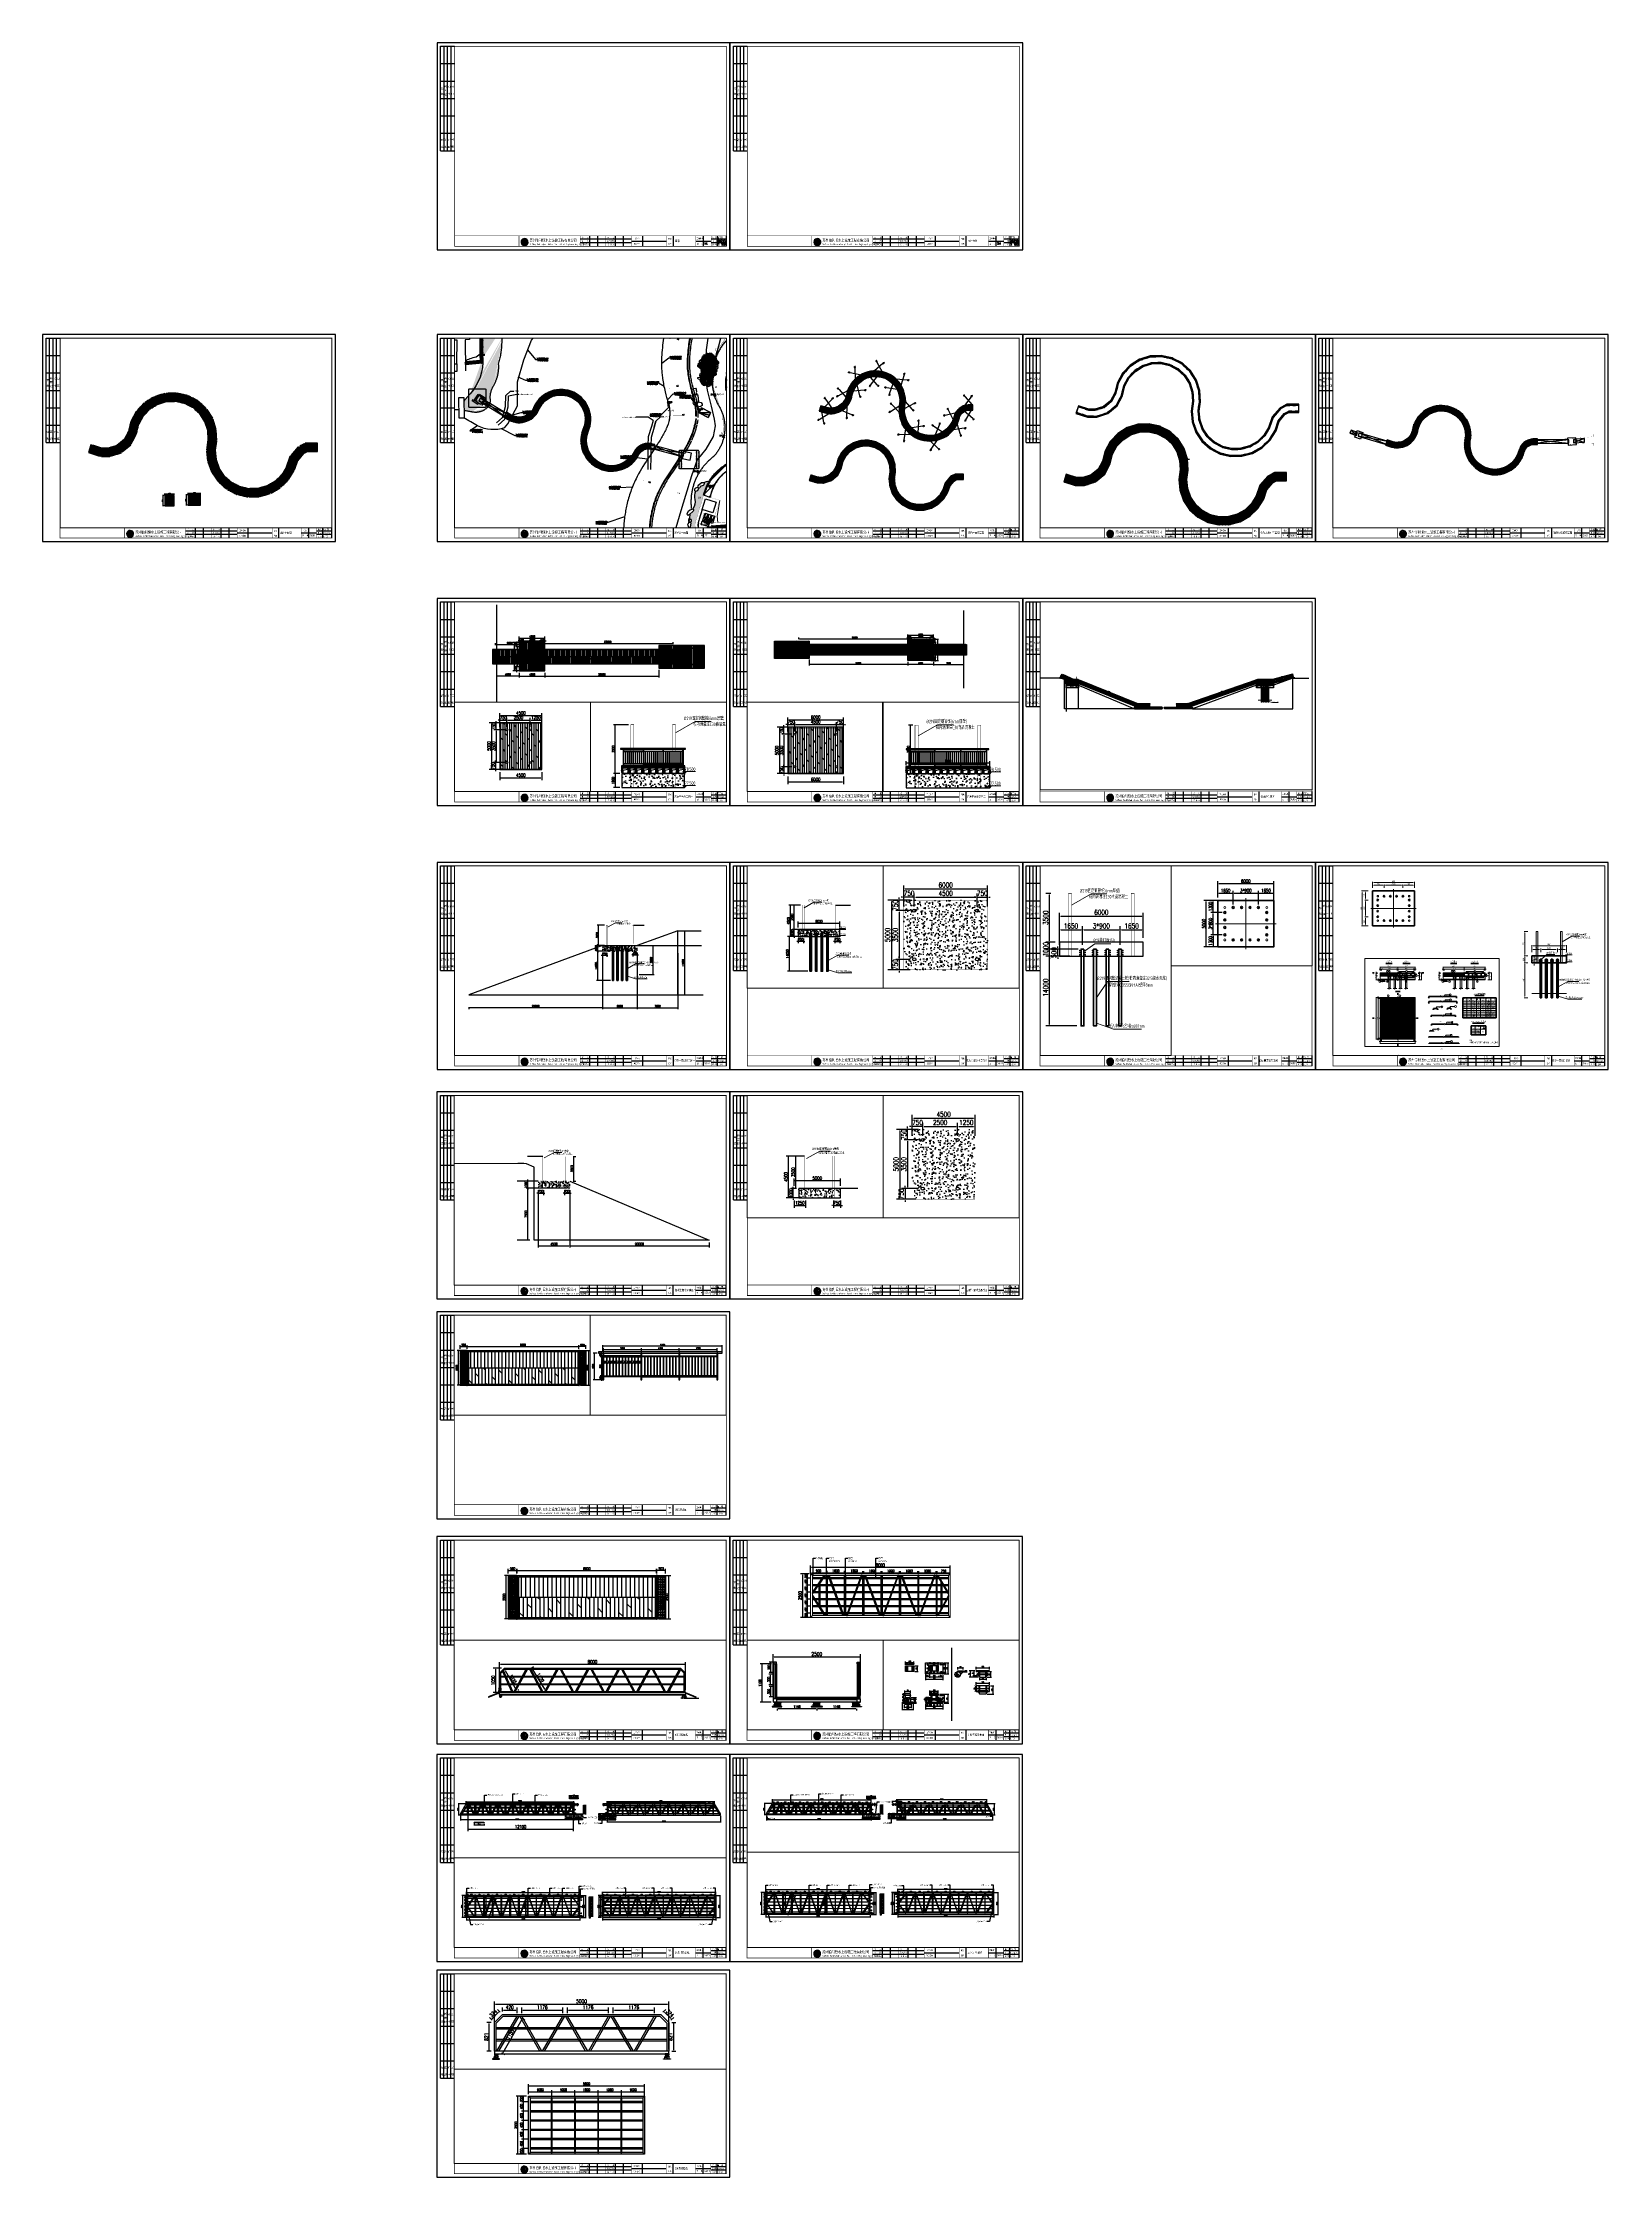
# Paper-space layout '布局' of a CAD drawing. Header units: millimetres. Extents: x -138 to 2108, y -1765 to 1297.
# The model-space entities are those that its viewports show. They can reach past a viewport. Long polylines and large blocks are cut down to what shows.
import ezdxf
from ezdxf import colors
from ezdxf.entities.mleader import LeaderData, LeaderLine
from ezdxf.enums import TextEntityAlignment as Align
from ezdxf.math import Vec2, Vec3

# ---------------------------------------------------------------- set-up
doc = ezdxf.new("R2010")
doc.units = ezdxf.units.MM
doc.header["$LTSCALE"] = 1000
for name, pattern in [('!2#$0${ Gas Line }', [0]), ('!4#10#$0${ Gas Line }', [0]), ('ACAD_ISO03W100', [30, 12, -18]), ('ACAD_ISO04W100', [30, 24, -3, 0, -3]), ('BLTA11-LD-L-4001_Plot Plan for Seawater Intake System_20140729$0$key plan$0${ Wide Dash }', [12, 4, -2, 4, -2]), ('CENTER', [2, 1.25, -0.25, 0.25, -0.25]), ('CENTER2', [28.575, 19.05, -3.175, 3.175, -3.175]), ('CENTERX2', [4, 2.5, -0.5, 0.5, -0.5]), ('DASH', [0.35, 0.25, -0.1]), ('DASHDOT2', [0.5, 0.25, -0.125, 0, -0.125]), ('DASHED2', [0.375, 0.25, -0.125])]:
    doc.linetypes.add(name, pattern=pattern)
doc.layers.get('0').update_dxf_attribs({"linetype": 'CONTINUOUS'})
doc.layers.get('DEFPOINTS').update_dxf_attribs({"linetype": 'CONTINUOUS'})
for name, color, linetype, lineweight in [('0 [HR] Dim', 6, 'CONTINUOUS', 13), ('00-地形图参照', 8, 'CONTINUOUS', 0), ('堡坎线', 8, 'CONTINUOUS', 0), ('工作线', 1, 'CONTINUOUS', 35), ('成片房屋', 1, 'CONTINUOUS', 0), ('文字', 7, 'CONTINUOUS', 15), ('构造', 7, 'CONTINUOUS', 20), ('标注', 3, 'CONTINUOUS', 15), ('淡显', 8, 'CONTINUOUS', 13), ('红线', 8, 'CONTINUOUS', 30), ('结构粗线', 4, 'CONTINUOUS', 35), ('结构细线', 7, 'CONTINUOUS', 18), ('轴线', 6, 'ACAD_ISO04W100', 13), ('钢筋', 1, 'CONTINUOUS', 35)]:
    doc.layers.add(name, color=color, linetype=linetype, lineweight=lineweight)
for name, color, linetype in [('0-ROAD-中心线', 1, 'CENTERX2'), ('00-HATCH(填充)', 250, 'CONTINUOUS'), ('00-建筑', 8, 'CONTINUOUS'), ('03LS-上木标注', 50, 'CONTINUOUS'), ('A建筑-W墙体', 8, 'CONTINUOUS'), ('DIM_COOR', 3, 'CONTINUOUS'), ('DIM_ELEV', 3, 'CONTINUOUS'), ('DIM_SYMB', 3, 'CONTINUOUS'), ('DLSS', 8, 'CONTINUOUS'), ('DOTE', 1, 'CONTINUOUS'), ('FT', 251, 'CONTINUOUS'), ('HYDA', 7, 'CONTINUOUS'), ('LP-001-道路边线', 4, 'CONTINUOUS'), ('LP-002-文字说明', 254, 'CONTINUOUS'), ('LP-003设计水位线', 172, 'CONTINUOUS'), ('LP-005等高线', 252, 'CONTINUOUS'), ('LP-006铺装分隔线', 35, 'CONTINUOUS'), ('LP-007挡墙线', 36, 'CONTINUOUS'), ('LP-008景观石', 37, 'CONTINUOUS'), ('LP-009绿化边线', 82, 'CONTINUOUS'), ('LP-014绿化填充', 88, 'CONTINUOUS'), ('LP-10铺装填充', 251, 'CONTINUOUS'), ('PUB_DIM', 3, 'CONTINUOUS'), ('PUB_TEXT', 7, 'CONTINUOUS'), ('RAIL', 163, 'CONTINUOUS'), ('ROAD', 2, 'CONTINUOUS'), ('W-ancillary measures附属措施', 1, 'CONTINUOUS'), ('W-bridge approach引桥', 4, 'CONTINUOUS'), ('W-FLOAT_BOWL浮筒', 253, 'CONTINUOUS'), ('W-MOUNTING固定方式', 5, 'CONTINUOUS'), ('W-PLASTIC_RAILINGS塑木栏杆', 6, 'CONTINUOUS'), ('W-REVETMENT驳岸', 251, 'CONTINUOUS'), ('W-STEEL_FRAME钢架', 3, 'CONTINUOUS'), ('W-STEEL_KEEL钢龙骨', 5, 'CONTINUOUS'), ('W-WOOD_FLOOR木地板', 30, 'CONTINUOUS'), ('WINDOW_TEXT', 7, 'CONTINUOUS'), ('地下室范围线', 8, 'CONTINUOUS'), ('基底轮廓线', 8, 'CONTINUOUS'), ('尺寸', 6, 'CONTINUOUS'), ('建筑', 7, 'CONTINUOUS'), ('总图-道路中心线', 8, 'CONTINUOUS'), ('方管150X150X12', 3, 'CONTINUOUS'), ('景-通用-文字', 7, 'CONTINUOUS'), ('现状', 8, 'CONTINUOUS'), ('结构', 1, 'CONTINUOUS'), ('规划道路', 8, 'CONTINUOUS'), ('车行道', 8, 'CONTINUOUS'), ('铝架', 3, 'CONTINUOUS')]:
    doc.layers.add(name, color=color, linetype=linetype)
doc.layers.add('12.26', color=7, linetype='CONTINUOUS', true_color=0xe18f57)
doc.styles.add('-宋体', font='', dxfattribs={"width": 0.8})
doc.styles.add('_TCH_DIM', font='SIMPLEX.shx', dxfattribs={"width": 0.7, "bigfont": 'GBCBIG.shx'})
doc.styles.add('civil', font='tssdeng.shx', dxfattribs={"width": 0.7, "bigfont": 'hztxt.shx'})
doc.styles.add('DIM_FONT', font='SIMPLEX', dxfattribs={"width": 0.7, "bigfont": 'GBCBIG'})
doc.styles.add('M', font='arial.ttf')
doc.styles.get("Standard").update_dxf_attribs({"font": 'tssdeng.shx', "width": 0.7, "bigfont": 'hztxt.shx'})
doc.styles.add('STANDARD_T3', font='simplex.shx', dxfattribs={"width": 0.7, "bigfont": 'gbcbig.shx'})
doc.styles.add('STYLE1', font='', dxfattribs={"width": 0.7})
doc.styles.add('TG_LINETYPE', font='SIMPLEX', dxfattribs={"width": 0.8, "height": 3, "bigfont": 'HZTXT'})
doc.styles.add('图框', font='')
doc.styles.add('标注', font='tssdeng.shx', dxfattribs={"width": 0.75, "bigfont": '002.shx'})
doc.styles.add('标题', font='tssdeng.shx', dxfattribs={"width": 0.75, "height": 5, "bigfont": '002.shx'})
doc.styles.add('标题2', font='tssdeng.shx', dxfattribs={"width": 0.75, "height": 4, "bigfont": '002.shx'})
doc.styles.add('注释', font='tssdeng.shx', dxfattribs={"width": 0.75, "height": 3.5, "bigfont": '002.shx'})
doc.styles.add('特殊字符替换', font='THFont_E.shx', dxfattribs={"width": 0.75, "height": 3, "bigfont": 'THFont.shx'})
doc.styles.add('表头', font='tssdeng.shx', dxfattribs={"width": 0.75, "height": 3.5, "bigfont": '002.shx'})
doc.styles.add('表正', font='tssdeng.shx', dxfattribs={"width": 0.75, "height": 3, "bigfont": '002.shx'})
doc.styles.add('黑体', font='simhei.ttf', dxfattribs={"width": 0.8})
doc.styles.get('-宋体').set_extended_font_data('SimSun')
doc.styles.get('STYLE1').set_extended_font_data('SimSun')
doc.styles.get('图框').set_extended_font_data('SimSun')
doc.linetypes.add('TG_TYLG', pattern='A,2,-1.3,["TYLG",TG_LINETYPE,S=0.1,R=0,X=-1.2,Y=-0.15],0', length=3.3)
doc.dimstyles.new('100', dxfattribs={"dimscale": 100, "dimtxt": 2.5, "dimasz": 2, "dimexe": 1, "dimexo": 1, "dimtad": 1, "dimdec": 1, "dimlfac": 0.1, "dimrnd": 0.0005, "dimdsep": 46, "dimtxsty": 'civil', "dimcen": 0, "dimclrd": 256, "dimclre": 256, "dimclrt": 256, "dimadec": 0, "dimazin": 0, "dimtfac": 1, "dimtdec": 1, "dimtix": 1, "dimtmove": 2, "dimatfit": 3, "dimfxl": 0, "dimtolj": 1, "dimlwd": -1, "dimlwe": -1, "dimarcsym": 0})
doc.dimstyles.new('DIMN5', dxfattribs={"dimscale": 0.05, "dimtxt": 300, "dimasz": 100, "dimexe": 250, "dimexo": 300, "dimgap": 150, "dimtad": 1, "dimdec": 0, "dimzin": 0, "dimdsep": 46, "dimtxsty": 'DIM_FONT', "dimblk": 'ARCHTICK', "dimcen": 0.09, "dimclrt": 7, "dimazin": 0, "dimtfac": 1, "dimtdec": 0, "dimtix": 1, "dimtmove": 0, "dimatfit": 3, "dimldrblk": 'ARCHTICK', "dimfxl": 0, "dimtolj": 1, "dimtzin": 0, "dimarcsym": 0})
doc.dimstyles.new('DimStyle50', dxfattribs={"dimtxt": 125, "dimasz": 75, "dimexe": 50, "dimexo": 50, "dimgap": 31.25, "dimtad": 1, "dimdec": 1, "dimlfac": 0.1, "dimdsep": 46, "dimtxsty": '标注', "dimcen": 0, "dimclrd": 256, "dimclre": 256, "dimclrt": 256, "dimadec": 1, "dimazin": 2, "dimtfac": 1, "dimtdec": 1, "dimtmove": 2, "dimatfit": 3, "dimfxl": 0, "dimtolj": 1, "dimtzin": 0, "dimlwd": -1, "dimlwe": -1, "dimarcsym": 0})
doc.dimstyles.get("Standard").update_dxf_attribs({"dimscale": 100, "dimtxt": 3.5, "dimasz": 1, "dimexe": 2.5, "dimexo": 3, "dimgap": 1.5, "dimtad": 1, "dimdec": 0, "dimzin": 0, "dimdsep": 46, "dimtxsty": 'Standard', "dimblk": 'ARCHTICK', "dimcen": 0.09, "dimadec": 0, "dimazin": 0, "dimtfac": 1, "dimtdec": 0, "dimtix": 1, "dimtmove": 2, "dimatfit": 3, "dimldrblk": 'ARCHTICK', "dimfxl": 0, "dimtolj": 1, "dimtzin": 0, "dimarcsym": 0})
doc.dimstyles.new('W&&100', dxfattribs={"dimtxt": 350, "dimasz": 100, "dimexe": 250, "dimexo": 300, "dimgap": 100, "dimtad": 1, "dimdec": 0, "dimzin": 0, "dimdsep": 46, "dimtxsty": 'STANDARD_T3', "dimcen": 0.09, "dimclrd": 1, "dimclre": 1, "dimclrt": 7, "dimazin": 2, "dimtfac": 1, "dimtdec": 0, "dimtix": 1, "dimtmove": 2, "dimatfit": 3, "dimfxl": 0, "dimtolj": 1, "dimtzin": 0, "dimarcsym": 0})
doc.dimstyles.new('W&&15', dxfattribs={"dimtxt": 52.5, "dimasz": 15, "dimexe": 37.5, "dimexo": 45, "dimgap": 15, "dimtad": 1, "dimdec": 0, "dimzin": 0, "dimdsep": 46, "dimtxsty": 'STANDARD_T3', "dimcen": 0.09, "dimclrd": 1, "dimclre": 1, "dimclrt": 7, "dimazin": 2, "dimtfac": 1, "dimtdec": 0, "dimtix": 1, "dimtmove": 2, "dimatfit": 3, "dimfxl": 0, "dimtolj": 1, "dimtzin": 0, "dimarcsym": 0})
doc.dimstyles.new('W&&20', dxfattribs={"dimtxt": 70, "dimasz": 20, "dimexe": 50, "dimexo": 60, "dimgap": 20, "dimtad": 1, "dimdec": 0, "dimzin": 0, "dimdsep": 46, "dimtxsty": 'STANDARD_T3', "dimcen": 0.09, "dimclrd": 1, "dimclre": 1, "dimclrt": 7, "dimazin": 2, "dimtfac": 1, "dimtdec": 0, "dimtix": 1, "dimtmove": 2, "dimatfit": 3, "dimfxl": 0, "dimtolj": 1, "dimtzin": 0, "dimarcsym": 0})
doc.dimstyles.new('W&&30', dxfattribs={"dimtxt": 105, "dimasz": 30, "dimexe": 75, "dimexo": 90, "dimgap": 30, "dimtad": 1, "dimdec": 0, "dimzin": 0, "dimdsep": 46, "dimtxsty": 'STANDARD_T3', "dimcen": 0.09, "dimclrd": 1, "dimclre": 1, "dimclrt": 7, "dimazin": 2, "dimtfac": 1, "dimtdec": 0, "dimtix": 1, "dimtmove": 2, "dimatfit": 3, "dimfxl": 0, "dimtolj": 1, "dimtzin": 0, "dimarcsym": 0})
doc.dimstyles.new('W&&40', dxfattribs={"dimtxt": 140, "dimasz": 40, "dimexe": 100, "dimexo": 120, "dimgap": 40, "dimtad": 1, "dimdec": 0, "dimzin": 0, "dimdsep": 46, "dimtxsty": 'STANDARD_T3', "dimcen": 0.09, "dimclrd": 1, "dimclre": 1, "dimclrt": 7, "dimazin": 2, "dimtfac": 1, "dimtdec": 0, "dimtix": 1, "dimtmove": 2, "dimatfit": 3, "dimfxl": 0, "dimtolj": 1, "dimtzin": 0, "dimarcsym": 0})
doc.dimstyles.new('W&&50', dxfattribs={"dimtxt": 175, "dimasz": 50, "dimexe": 125, "dimexo": 150, "dimgap": 50, "dimtad": 1, "dimdec": 0, "dimzin": 0, "dimdsep": 46, "dimtxsty": 'STANDARD_T3', "dimcen": 0.09, "dimclrd": 1, "dimclre": 1, "dimclrt": 7, "dimazin": 2, "dimtfac": 1, "dimtdec": 0, "dimtix": 1, "dimtmove": 2, "dimatfit": 3, "dimfxl": 0, "dimtolj": 1, "dimtzin": 0, "dimarcsym": 0})
doc.dimstyles.new('W__30', dxfattribs={"dimtxt": 90, "dimasz": 30, "dimexe": 75, "dimexo": 90, "dimgap": 2, "dimtad": 1, "dimdec": 0, "dimzin": 0, "dimdsep": 46, "dimtxsty": 'Standard', "dimblk": 'ARCHTICK', "dimcen": 0.09, "dimclrd": 1, "dimclre": 1, "dimclrt": 2, "dimadec": 0, "dimazin": 0, "dimtfac": 1, "dimtdec": 0, "dimtix": 1, "dimtmove": 2, "dimatfit": 3, "dimldrblk": 'ARCHTICK', "dimfxl": 0, "dimtolj": 1, "dimtzin": 0, "dimarcsym": 0})
pattern_1 = [(0, (-431392710, -3168734513.6), (476.25, 476.25), [238.125, -714.375]), (90, (-431392590.9, -3168734632.7), (-476.25, 476.25), [238.125, -714.375])]

# ---------------------------------------------------------------- blocks, each defined once
blk = doc.blocks.new('$TITLEBLK$00000187')
h = blk.add_hatch(color=140)
h.dxf.hatch_style = 1
h.paths.add_polyline_path([(-294.3, 4.5, 0.294083), (-290.9, 4.5, -0.363756), (-285, 4, 1.450144)])
h.paths.add_polyline_path([(-289.5, 10.8), (-286.2, 5.1, 0.101723), (-288.2, 5.6), (-289.8, 8.7), (-292.5, 4.3, -0.081837), (-293.6, 4.4)], flags=16)
h = blk.add_hatch(color=174)
h.paths.add_polyline_path([(-285.1, 3.8, 0.296692), (-289.1, 4.3, -0.04264), (-291.3, 3.4, -0.209747), (-293.9, 3.6, 0.179915), (-291.3, 1.3, 0.169783), (-289.3, 2, -0.05744), (-287.7, 2.7, -0.214092), (-285.8, 2.7, 0.064571)])
h.paths.add_polyline_path([(-288.7, 3, -0.084014), (-290.9, 2.1, -0.271733), (-293, 2.6, 0.071966), (-291.6, 2.6, 0.098278), (-289.8, 3.2, -0.072406), (-288.5, 3.9, -0.088156), (-287, 4.1, -0.181988), (-285.6, 3.5, 0.206106)], flags=16)
blk.add_hatch(color=174).paths.add_polyline_path([(-286.1, 2.4, 0.189728), (-288.2, 1.8, -0.126537), (-290.5, 1.1, 0.245013)])
for p, q in [((-136, 10), (-210, 10)), ((-136, 5), (-210, 5)), ((-196, 0), (-196, 15)), ((-184.5, 0), (-184.5, 15)), ((-159, 0), (-159, 15)), ((-147.5, 0), (-147.5, 15)), ((-136, 7.5), (-86, 7.5)), ((-120, 0), (-120, 15)), ((-76, 0), (-76, 15)), ((-44, 7.5), (-22, 7.5)), ((-33, 0), (-33, 15)), ((0, 10), (-22, 10)), ((0, 5), (-22, 5)), ((-13, 0), (-13, 15)), ((0, 0), (0, 15))]:
    blk.add_line(p, q)
for points, const_width in [([(-297.5, 0), (-297.5, 15), (0, 15)], 0.8), ([(-210, 0), (-210, 15)], 0.5), ([(-173, 0), (-173, 15)], 0.5), ([(-136, 0), (-136, 15)], 0.5), ([(-86, 0), (-86, 15)], 0.5), ([(-44, 0), (-44, 15)], 0.5), ([(-22, 0), (-22, 15)], 0.5)]:
    blk.add_lwpolyline(points, dxfattribs=dict(const_width=const_width))
for points in [[(-294.3, 4.5, 0.294083), (-290.9, 4.5, -0.363756), (-285, 4, 1.450144)], [(-293.6, 4.4), (-289.5, 10.8), (-286.2, 5.1, 0.101723), (-288.2, 5.6), (-289.8, 8.7), (-292.5, 4.3, -0.081837)]]:
    blk.add_lwpolyline(points, format="xyb", close=True)
for points in [[(-293.9, 3.6, 0.209747), (-291.3, 3.4, 0.04264), (-289.1, 4.3, -0.296692), (-285.1, 3.8)], [(-293, 2.6, 0.071966), (-291.6, 2.6, 0.098278), (-289.8, 3.2, -0.072406), (-288.5, 3.9, -0.088156), (-287, 4.1, -0.181988), (-285.6, 3.5, 0.206106), (-288.7, 3, -0.084014), (-290.9, 2.1, -0.271733), (-293, 2.6)], [(-291.3, 1.3, 0.169783), (-289.3, 2, -0.05744), (-287.7, 2.7, -0.214092), (-285.8, 2.7, -0.214092)], [(-290.5, 1.1, 0.126537), (-288.2, 1.8, -0.189728), (-286.1, 2.4, -0.189728)]]:
    blk.add_lwpolyline(points, format="xyb")
for start, end in [(208.4706, 249.2676), (258.5751, 313.6432), (318.8384, 333.6165)]:
    blk.add_arc((-289.5, 6), 5, start, end)
at = {"style": '图框'}
for s, height, width, p in [('SuZhou Bethlehem Water Facilities Engineering Co.,Ltd ', 2.5, 0.75, (-282.1, 1.6)), ('苏州伯利恒水上设施工程有限公司', 4, 0.8, (-282.1, 6.6)), ('项目负责人', 2, 0.8, (-208.5, 1.4)), ('审    定', 2, 0.8, (-207.5, 11.3)), ('审    核', 2, 0.8, (-207.6, 6.5)), ('设计负责人', 2, 0.8, (-171.6, 6.5)), ('校    对', 2, 0.8, (-170.4, 11.3)), ('设 计 人', 2, 0.8, (-170.3, 1.4)), ('工程名称', 2, 0.8, (-132.8, 9.9)), ('项目名称', 2, 0.8, (-132.8, 2.4)), ('名称', 2, 0.8, (-83.3, 2.5)), ('图纸', 2, 0.8, (-83.3, 9.5)), ('工程编号', 2, 0.8, (-42.8, 10.1)), ('图   号', 2, 0.8, (-42.5, 2.6)), ('比 例', 2, 0.8, (-20.3, 1.4)), ('阶 段', 2, 0.8, (-20.1, 11.3)), ('日 期', 2, 0.8, (-20.3, 6.5))]:
    blk.add_text(s, height=height, dxfattribs=dict(at, width=width)).set_placement(p)
for tag, p in [('项目负责人', (-195.7, 1.1)), ('审定人', (-193.7, 10.9)), ('审核人', (-193.7, 6)), ('设计负责人', (-158.6, 6.2)), ('设计人', (-156.5, 1.2)), ('校对', (-155.5, 10.9))]:
    blk.add_attdef(tag, p, '', height=3)
for tag, p, height, style, width in [('项目名称', (-115.7, 2), 3, '-宋体', 0.8), ('工程名称', (-115.7, 9.5), 3, '-宋体', 0.8), ('图名', (-73.7, 6.2), 3, '-宋体', 0.8), ('图号', (-31.4, 2.5), 3, '_TCH_DIM', 0.7), ('阶段', (-13, 10.8), 2.5, '黑体', 0.8), ('比例', (-13, 1.1), 2.5, '黑体', 0.8), ('日期', (-13, 5.8), 2.5, '黑体', 0.8)]:
    blk.add_attdef(tag, p, '', height=height, dxfattribs=dict(style=style, width=width))
blk = doc.blocks.new('$TITLEBLK$00000095')
for p, q in [((-150, 20), (-150, 0)), ((-150, 20), (0, 20)), ((-150, 15), (-75, 15)), ((-150, 10), (-75, 10)), ((-150, 5), (-75, 5)), ((-125, 20), (-125, 0)), ((-100, 20), (-100, 0)), ((-75, 20), (-75, 0)), ((-75, 20), (-75, 0)), ((-75, 15), (0, 15)), ((-75, 10), (0, 10)), ((-75, 5), (0, 5)), ((-50, 20), (-50, 0)), ((-25, 20), (-25, 0)), ((0, 20), (0, 0))]:
    blk.add_line(p, q)
at = {"width": 0.8}
for s, p in [('结   构', (-146.4, 10.9)), ('建   筑', (-146.4, 15.6)), ('通   讯', (-146.4, 0.9)), ('电   气', (-146.4, 5.6)), ('给 排 水', (-71, 10.9)), ('工   艺', (-70.3, 6.1)), ('暖  通', (-70.3, 15.7)), ('自   控', (-70.3, 1.2))]:
    blk.add_text(s, height=3.51, dxfattribs=at).set_placement(p)
blk = doc.blocks.new('TK')
blk.add_lwpolyline([(0, 0), (420, 0), (420, 297), (0, 297)], close=True)
at = {"const_width": 1}
blk.add_lwpolyline([(25, 5), (415, 5), (415, 292), (25, 292)], close=True, dxfattribs=at)
at = {"const_width": 0.8}
blk.add_lwpolyline([(415, 20), (25, 20)], dxfattribs=at)
at = {"rotation": 90}
blk.add_blockref('$TITLEBLK$00000095', (25, 292), dxfattribs=at)
blk = doc.blocks.new('*D121')
at = {"layer": 'DEFPOINTS', "color": 0, "transparency": 16777216}
for p in [(-790959, 457895), (-790325, 457895), (-790325, 455395)]:
    blk.add_point(p, dxfattribs=at)
at = {"layer": 'W-STEEL_FRAME钢架', "color": 1, "lineweight": -2, "transparency": 16777216}
for p, q in [((-790445, 457895), (-791059, 457895)), ((-790959, 455435), (-790959, 457855)), ((-790445, 455395), (-791059, 455395))]:
    blk.add_line(p, q, dxfattribs=at)
at = {"layer": 'W-STEEL_FRAME钢架', "color": 1, "transparency": 16777216}
for points in [[(-790966, 457855), (-790952, 457855), (-790959, 457895)], [(-790966, 455435), (-790952, 455435), (-790959, 455395)]]:
    blk.add_solid(points, dxfattribs=at)
at = {"layer": 'W-STEEL_FRAME钢架', "color": 7, "transparency": 16777216, "insert": (-791069, 456645), "char_height": 140, "attachment_point": 5, "rotation": 90, "style": 'STANDARD_T3'}
blk.add_mtext('\\A1;2500', dxfattribs=at)
blk = doc.blocks.new('*D123')
at = {"layer": 'DEFPOINTS', "color": 0, "transparency": 16777216}
for p in [(-790335, 458175), (-790835, 457892), (-790335, 457892)]:
    blk.add_point(p, dxfattribs=at)
at = {"layer": 'W-STEEL_FRAME钢架', "color": 1, "lineweight": -2, "transparency": 16777216}
for p, q in [((-790835, 458012), (-790835, 458275)), ((-790795, 458175), (-790375, 458175)), ((-790335, 458012), (-790335, 458275))]:
    blk.add_line(p, q, dxfattribs=at)
at = {"layer": 'W-STEEL_FRAME钢架', "color": 1, "transparency": 16777216}
for points in [[(-790795, 458181), (-790795, 458168), (-790835, 458175)], [(-790375, 458181), (-790375, 458168), (-790335, 458175)]]:
    blk.add_solid(points, dxfattribs=at)
at = {"layer": 'W-STEEL_FRAME钢架', "color": 7, "transparency": 16777216, "insert": (-790585, 458285), "char_height": 140, "attachment_point": 5, "style": 'STANDARD_T3'}
blk.add_mtext('\\A1;500', dxfattribs=at)
blk = doc.blocks.new('*U89')
at = {"color": 8, "linetype": 'Continuous'}
for p, q in [((-1, 2), (-3, 1)), ((0, 2), (0, -2)), ((-1, -2), (-3, -1))]:
    blk.add_line(p, q, dxfattribs=at)
at = {"color": 7, "linetype": 'Continuous'}
for p, q in [((24, 2), (0, 2)), ((0, 0), (26, 0)), ((24, 2), (24, 0)), ((26, -2), (26, 0)), ((0, -2), (26, -2))]:
    blk.add_line(p, q, dxfattribs=at)
for centre, radius, start, end in [((-4, 0), 3.7, 41.3178, 318.6822), ((-4, 0), 1.85, 41.3178, 318.6822), ((0, 4), 3.59, 221.3178, 270), ((0, -4), 3.59, 90, 138.6822), ((0, 4), 1.74, 221.3178, 270), ((0, -4), 1.74, 90, 138.6822)]:
    blk.add_arc(centre, radius, start, end, dxfattribs=at)
blk = doc.blocks.new('*D124')
at = {"layer": 'DEFPOINTS', "color": 0, "transparency": 16777216}
for p in [(-782325, 458175), (-790325, 457895), (-782325, 457895)]:
    blk.add_point(p, dxfattribs=at)
at = {"layer": 'W-STEEL_FRAME钢架', "color": 1, "lineweight": -2, "transparency": 16777216}
for p, q in [((-790325, 458015), (-790325, 458275)), ((-790285, 458175), (-782365, 458175)), ((-782325, 458015), (-782325, 458275))]:
    blk.add_line(p, q, dxfattribs=at)
at = {"layer": 'W-STEEL_FRAME钢架', "color": 1, "transparency": 16777216}
for points in [[(-790285, 458181), (-790285, 458168), (-790325, 458175)], [(-782365, 458181), (-782365, 458168), (-782325, 458175)]]:
    blk.add_solid(points, dxfattribs=at)
at = {"layer": 'W-STEEL_FRAME钢架', "color": 7, "transparency": 16777216, "insert": (-786325, 458285), "char_height": 140, "attachment_point": 5, "style": 'STANDARD_T3'}
blk.add_mtext('\\A1;8000', dxfattribs=at)
blk = doc.blocks.new('*U117')
for centre, start, end in [((175, 0), 164.0608, 195.9392), ((-175, 0), 344.0608, 15.9392)]:
    blk.add_arc(centre, 182, start, end)
blk = doc.blocks.new('*U118')
at = {"color": 0, "linetype": 'ByBlock', "lineweight": -2, "transparency": 16777216}
for p in [(0, 0), (20, 0), (40, 0), (60, 0), (80, 0)]:
    blk.add_blockref('*U117', p, dxfattribs=at)
blk = doc.blocks.new('*U119')
at = {"rotation": 135.0000000003769}
blk.add_blockref('*U118', (28, -28), dxfattribs=at)
blk = doc.blocks.new('*D120')
at = {"layer": 'DEFPOINTS', "color": 0, "transparency": 16777216}
for p in [(-782325, 457895), (-781616, 457895), (-782325, 455395)]:
    blk.add_point(p, dxfattribs=at)
at = {"layer": 'W-STEEL_FRAME钢架', "color": 1, "lineweight": -2, "transparency": 16777216}
for p, q in [((-782205, 457895), (-781516, 457895)), ((-781616, 455435), (-781616, 457855)), ((-782205, 455395), (-781516, 455395))]:
    blk.add_line(p, q, dxfattribs=at)
at = {"layer": 'W-STEEL_FRAME钢架', "color": 1, "transparency": 16777216}
for points in [[(-781622, 457855), (-781609, 457855), (-781616, 457895)], [(-781622, 455435), (-781609, 455435), (-781616, 455395)]]:
    blk.add_solid(points, dxfattribs=at)
at = {"layer": 'W-STEEL_FRAME钢架', "color": 7, "transparency": 16777216, "insert": (-781726, 456645), "char_height": 140, "attachment_point": 5, "rotation": 90, "style": 'STANDARD_T3'}
blk.add_mtext('\\A1;2500', dxfattribs=at)
blk = doc.blocks.new('*D122')
at = {"layer": 'DEFPOINTS', "color": 0, "transparency": 16777216}
for p in [(-782315, 458168), (-782315, 457892), (-781815, 457892)]:
    blk.add_point(p, dxfattribs=at)
at = {"layer": 'W-STEEL_FRAME钢架', "color": 1, "lineweight": -2, "transparency": 16777216}
for p, q in [((-782315, 458012), (-782315, 458268)), ((-781855, 458168), (-782275, 458168)), ((-781815, 458012), (-781815, 458268))]:
    blk.add_line(p, q, dxfattribs=at)
at = {"layer": 'W-STEEL_FRAME钢架', "color": 1, "transparency": 16777216}
for points in [[(-782275, 458175), (-782275, 458161), (-782315, 458168)], [(-781855, 458175), (-781855, 458161), (-781815, 458168)]]:
    blk.add_solid(points, dxfattribs=at)
at = {"layer": 'W-STEEL_FRAME钢架', "color": 7, "transparency": 16777216, "insert": (-782065, 458278), "char_height": 140, "attachment_point": 5, "style": 'STANDARD_T3'}
blk.add_mtext('\\A1;500', dxfattribs=at)
blk = doc.blocks.new('*U126')
at = {"color": 3}
blk.add_line((0, 625), (0, -625), dxfattribs=at)
blk = doc.blocks.new('*U127')
at = {"color": 0, "linetype": 'ByBlock', "lineweight": -2, "transparency": 16777216}
for p in [(0, 0), (250, 0), (500, 0), (750, 0), (1000, 0), (1250, 0), (1500, 0), (1750, 0), (2000, 0), (2250, 0), (2500, 0), (2750, 0), (3000, 0), (3250, 0), (3500, 0), (3750, 0), (4000, 0), (4250, 0), (4500, 0), (4750, 0), (5000, 0), (5250, 0), (5500, 0), (5750, 0), (6000, 0), (6250, 0), (6500, 0), (6750, 0), (7000, 0), (7250, 0), (7500, 0)]:
    blk.add_blockref('*U126', p, dxfattribs=at)
blk = doc.blocks.new('*D144')
at = {"layer": 'DEFPOINTS', "color": 0, "transparency": 16777216}
for p in [(-952118, 668883), (-951534, 668883), (-951534, 667883)]:
    blk.add_point(p, dxfattribs=at)
at = {"layer": 'W-WOOD_FLOOR木地板', "color": 1, "lineweight": -2, "transparency": 16777216}
for p, q in [((-952118, 668983), (-952118, 669083)), ((-951834, 668883), (-952368, 668883)), ((-952118, 667883), (-952118, 668883)), ((-951834, 667883), (-952368, 667883)), ((-952118, 667783), (-952118, 667683))]:
    blk.add_line(p, q, dxfattribs=at)
at = {"layer": 'W-WOOD_FLOOR木地板', "color": 1, "transparency": 16777216}
for points in [[(-952135, 668983), (-952101, 668983), (-952118, 668883)], [(-952135, 667783), (-952101, 667783), (-952118, 667883)]]:
    blk.add_solid(points, dxfattribs=at)
at = {"layer": 'W-WOOD_FLOOR木地板', "color": 7, "transparency": 16777216, "insert": (-952393, 668383), "char_height": 350, "attachment_point": 5, "rotation": 90, "style": 'STANDARD_T3'}
blk.add_mtext('\\A1;1000', dxfattribs=at)
blk = doc.blocks.new('*D145')
at = {"layer": 'DEFPOINTS', "color": 0, "transparency": 16777216}
for p in [(-952637, 672383), (-950894, 672383), (-950894, 667883)]:
    blk.add_point(p, dxfattribs=at)
at = {"layer": 'W-WOOD_FLOOR木地板', "color": 1, "lineweight": -2, "transparency": 16777216}
for p, q in [((-951194, 672383), (-952887, 672383)), ((-952637, 667983), (-952637, 672283)), ((-951194, 667883), (-952887, 667883))]:
    blk.add_line(p, q, dxfattribs=at)
at = {"layer": 'W-WOOD_FLOOR木地板', "color": 1, "transparency": 16777216}
for points in [[(-952653, 672283), (-952620, 672283), (-952637, 672383)], [(-952653, 667983), (-952620, 667983), (-952637, 667883)]]:
    blk.add_solid(points, dxfattribs=at)
at = {"layer": 'W-WOOD_FLOOR木地板', "color": 7, "transparency": 16777216, "insert": (-952912, 670133), "char_height": 350, "attachment_point": 5, "rotation": 90, "style": 'STANDARD_T3'}
blk.add_mtext('\\A1;4500', dxfattribs=at)
blk = doc.blocks.new('*D146')
at = {"layer": 'DEFPOINTS', "color": 0, "transparency": 16777216}
for p in [(-952126, 672383), (-951044, 672383), (-950894, 668883)]:
    blk.add_point(p, dxfattribs=at)
at = {"layer": 'W-WOOD_FLOOR木地板', "color": 1, "lineweight": -2, "transparency": 16777216}
for p, q in [((-951344, 672383), (-952376, 672383)), ((-952126, 668983), (-952126, 672283)), ((-951194, 668883), (-952376, 668883))]:
    blk.add_line(p, q, dxfattribs=at)
at = {"layer": 'W-WOOD_FLOOR木地板', "color": 1, "transparency": 16777216}
for points in [[(-952143, 672283), (-952110, 672283), (-952126, 672383)], [(-952143, 668983), (-952110, 668983), (-952126, 668883)]]:
    blk.add_solid(points, dxfattribs=at)
at = {"layer": 'W-WOOD_FLOOR木地板', "color": 7, "transparency": 16777216, "insert": (-952401, 670633), "char_height": 350, "attachment_point": 5, "rotation": 90, "style": 'STANDARD_T3'}
blk.add_mtext('\\A1;3500', dxfattribs=at)
blk = doc.blocks.new('*D147')
at = {"layer": 'DEFPOINTS', "color": 0, "transparency": 16777216}
for p in [(-933588, 672817), (-934482, 667817), (-933588, 667817)]:
    blk.add_point(p, dxfattribs=at)
at = {"layer": '建筑', "color": 1, "lineweight": -2, "transparency": 16777216}
for p, q in [((-933888, 672817), (-934732, 672817)), ((-934482, 672717), (-934482, 667917)), ((-933888, 667817), (-934732, 667817))]:
    blk.add_line(p, q, dxfattribs=at)
at = {"layer": '建筑', "color": 1, "transparency": 16777216}
for points in [[(-934499, 672717), (-934465, 672717), (-934482, 672817)], [(-934499, 667917), (-934465, 667917), (-934482, 667817)]]:
    blk.add_solid(points, dxfattribs=at)
at = {"layer": '建筑', "color": 7, "transparency": 16777216, "insert": (-934757, 670317), "char_height": 350, "attachment_point": 5, "rotation": 90, "style": 'STANDARD_T3'}
blk.add_mtext('\\A1;5000', dxfattribs=at)
blk = doc.blocks.new('*D148')
at = {"layer": 'DEFPOINTS', "color": 0, "transparency": 16777216}
for p in [(-927588, 673623), (-933588, 672817), (-927588, 672817)]:
    blk.add_point(p, dxfattribs=at)
at = {"layer": '建筑', "color": 1, "lineweight": -2, "transparency": 16777216}
for p, q in [((-933588, 673117), (-933588, 673873)), ((-927588, 673117), (-927588, 673873)), ((-933488, 673623), (-927688, 673623))]:
    blk.add_line(p, q, dxfattribs=at)
at = {"layer": '建筑', "color": 1, "transparency": 16777216}
for points in [[(-933488, 673640), (-933488, 673606), (-933588, 673623)], [(-927688, 673640), (-927688, 673606), (-927588, 673623)]]:
    blk.add_solid(points, dxfattribs=at)
at = {"layer": '建筑', "color": 7, "transparency": 16777216, "insert": (-930588, 673898), "char_height": 350, "attachment_point": 5, "style": 'STANDARD_T3'}
blk.add_mtext('\\A1;6000', dxfattribs=at)
blk = doc.blocks.new('*D149')
at = {"layer": 'DEFPOINTS', "color": 0, "transparency": 16777216}
for p in [(-933921, 672817), (-932838, 672817), (-932838, 672067)]:
    blk.add_point(p, dxfattribs=at)
at = {"layer": '建筑', "color": 1, "lineweight": -2, "transparency": 16777216}
for p, q in [((-933138, 672817), (-934171, 672817)), ((-933921, 672917), (-933921, 673017)), ((-933921, 672067), (-933921, 672817)), ((-933138, 672067), (-934171, 672067)), ((-933921, 671967), (-933921, 671867))]:
    blk.add_line(p, q, dxfattribs=at)
at = {"layer": '建筑', "color": 1, "transparency": 16777216}
for points in [[(-933938, 672917), (-933905, 672917), (-933921, 672817)], [(-933938, 671967), (-933905, 671967), (-933921, 672067)]]:
    blk.add_solid(points, dxfattribs=at)
at = {"layer": '建筑', "color": 7, "transparency": 16777216, "insert": (-934196, 672442), "char_height": 350, "attachment_point": 5, "rotation": 90, "style": 'STANDARD_T3'}
blk.add_mtext('\\A1;750', dxfattribs=at)
blk = doc.blocks.new('*D150')
at = {"layer": 'DEFPOINTS', "color": 0, "transparency": 16777216}
for p in [(-932838, 672067), (-933921, 668567), (-932838, 668567)]:
    blk.add_point(p, dxfattribs=at)
at = {"layer": '建筑', "color": 1, "lineweight": -2, "transparency": 16777216}
for p, q in [((-933138, 672067), (-934171, 672067)), ((-933921, 671967), (-933921, 668667)), ((-933138, 668567), (-934171, 668567))]:
    blk.add_line(p, q, dxfattribs=at)
at = {"layer": '建筑', "color": 1, "transparency": 16777216}
for points in [[(-933938, 671967), (-933905, 671967), (-933921, 672067)], [(-933938, 668667), (-933905, 668667), (-933921, 668567)]]:
    blk.add_solid(points, dxfattribs=at)
at = {"layer": '建筑', "color": 7, "transparency": 16777216, "insert": (-934196, 670317), "char_height": 350, "attachment_point": 5, "rotation": 90, "style": 'STANDARD_T3'}
blk.add_mtext('\\A1;3500', dxfattribs=at)
blk = doc.blocks.new('*D151')
at = {"layer": 'DEFPOINTS', "color": 0, "transparency": 16777216}
for p in [(-932838, 668567), (-933921, 667817), (-932838, 667817)]:
    blk.add_point(p, dxfattribs=at)
at = {"layer": '建筑', "color": 1, "lineweight": -2, "transparency": 16777216}
for p, q in [((-933921, 668667), (-933921, 668767)), ((-933138, 668567), (-934171, 668567)), ((-933921, 668567), (-933921, 667817)), ((-933138, 667817), (-934171, 667817)), ((-933921, 667717), (-933921, 667617))]:
    blk.add_line(p, q, dxfattribs=at)
at = {"layer": '建筑', "color": 1, "transparency": 16777216}
for points in [[(-933938, 668667), (-933905, 668667), (-933921, 668567)], [(-933938, 667717), (-933905, 667717), (-933921, 667817)]]:
    blk.add_solid(points, dxfattribs=at)
at = {"layer": '建筑', "color": 7, "transparency": 16777216, "insert": (-934196, 668192), "char_height": 350, "attachment_point": 5, "rotation": 90, "style": 'STANDARD_T3'}
blk.add_mtext('\\A1;750', dxfattribs=at)
blk = doc.blocks.new('*D152')
at = {"layer": 'DEFPOINTS', "color": 0, "transparency": 16777216}
for p in [(-933588, 673035), (-933588, 672067), (-932838, 672067)]:
    blk.add_point(p, dxfattribs=at)
at = {"layer": '建筑', "color": 1, "lineweight": -2, "transparency": 16777216}
for p, q in [((-933688, 673035), (-933788, 673035)), ((-933588, 672367), (-933588, 673285)), ((-932838, 673035), (-933588, 673035)), ((-932838, 672367), (-932838, 673285)), ((-932738, 673035), (-932638, 673035))]:
    blk.add_line(p, q, dxfattribs=at)
at = {"layer": '建筑', "color": 1, "transparency": 16777216}
for points in [[(-933688, 673052), (-933688, 673019), (-933588, 673035)], [(-932738, 673052), (-932738, 673019), (-932838, 673035)]]:
    blk.add_solid(points, dxfattribs=at)
at = {"layer": '建筑', "color": 7, "transparency": 16777216, "insert": (-933213, 673310), "char_height": 350, "attachment_point": 5, "style": 'STANDARD_T3'}
blk.add_mtext('\\A1;750', dxfattribs=at)
blk = doc.blocks.new('*D153')
at = {"layer": 'DEFPOINTS', "color": 0, "transparency": 16777216}
for p in [(-928338, 673035), (-932838, 672067), (-928338, 672067)]:
    blk.add_point(p, dxfattribs=at)
at = {"layer": '建筑', "color": 1, "lineweight": -2, "transparency": 16777216}
for p, q in [((-932838, 672367), (-932838, 673285)), ((-932738, 673035), (-928438, 673035)), ((-928338, 672367), (-928338, 673285))]:
    blk.add_line(p, q, dxfattribs=at)
at = {"layer": '建筑', "color": 1, "transparency": 16777216}
for points in [[(-932738, 673052), (-932738, 673019), (-932838, 673035)], [(-928438, 673052), (-928438, 673019), (-928338, 673035)]]:
    blk.add_solid(points, dxfattribs=at)
at = {"layer": '建筑', "color": 7, "transparency": 16777216, "insert": (-930588, 673310), "char_height": 350, "attachment_point": 5, "style": 'STANDARD_T3'}
blk.add_mtext('\\A1;4500', dxfattribs=at)
blk = doc.blocks.new('*D154')
at = {"layer": 'DEFPOINTS', "color": 0, "transparency": 16777216}
for p in [(-927588, 673035), (-928338, 672067), (-927588, 672067)]:
    blk.add_point(p, dxfattribs=at)
at = {"layer": '建筑', "color": 1, "lineweight": -2, "transparency": 16777216}
for p, q in [((-928438, 673035), (-928538, 673035)), ((-928338, 672367), (-928338, 673285)), ((-928338, 673035), (-927588, 673035)), ((-927588, 672367), (-927588, 673285)), ((-927488, 673035), (-927388, 673035))]:
    blk.add_line(p, q, dxfattribs=at)
at = {"layer": '建筑', "color": 1, "transparency": 16777216}
for points in [[(-928438, 673052), (-928438, 673019), (-928338, 673035)], [(-927488, 673052), (-927488, 673019), (-927588, 673035)]]:
    blk.add_solid(points, dxfattribs=at)
at = {"layer": '建筑', "color": 7, "transparency": 16777216, "insert": (-927963, 673310), "char_height": 350, "attachment_point": 5, "style": 'STANDARD_T3'}
blk.add_mtext('\\A1;750', dxfattribs=at)
blk = doc.blocks.new('*D169')
at = {"layer": 'DEFPOINTS', "color": 0, "transparency": 16777216}
for p in [(-899061, 675789), (-893061, 675771), (-893061, 666066)]:
    blk.add_point(p, dxfattribs=at)
at = {"layer": '建筑', "color": 1, "lineweight": -2, "transparency": 16777216}
for p, q in [((-899061, 675489), (-899061, 665816)), ((-893061, 675471), (-893061, 665816)), ((-898961, 666066), (-893161, 666066))]:
    blk.add_line(p, q, dxfattribs=at)
at = {"layer": '建筑', "color": 1, "transparency": 16777216}
for points in [[(-898961, 666083), (-898961, 666050), (-899061, 666066)], [(-893161, 666083), (-893161, 666050), (-893061, 666066)]]:
    blk.add_solid(points, dxfattribs=at)
at = {"layer": '建筑', "color": 7, "transparency": 16777216, "insert": (-896061, 666341), "char_height": 350, "attachment_point": 5, "style": 'STANDARD_T3'}
blk.add_mtext('\\A1;6000', dxfattribs=at)
blk = doc.blocks.new('*D170')
at = {"layer": 'DEFPOINTS', "color": 0, "transparency": 16777216}
for p in [(-899863, 676789), (-899061, 676789), (-899061, 675789)]:
    blk.add_point(p, dxfattribs=at)
at = {"layer": '建筑', "color": 1, "lineweight": -2, "transparency": 16777216}
for p, q in [((-899361, 676789), (-900113, 676789)), ((-899863, 676889), (-899863, 676989)), ((-899863, 675789), (-899863, 676789)), ((-899361, 675789), (-900113, 675789)), ((-899863, 675689), (-899863, 675589))]:
    blk.add_line(p, q, dxfattribs=at)
at = {"layer": '建筑', "color": 1, "transparency": 16777216}
for points in [[(-899880, 676889), (-899847, 676889), (-899863, 676789)], [(-899880, 675689), (-899847, 675689), (-899863, 675789)]]:
    blk.add_solid(points, dxfattribs=at)
at = {"layer": '建筑', "color": 7, "transparency": 16777216, "insert": (-900138, 676289), "char_height": 350, "attachment_point": 5, "rotation": 90, "style": 'STANDARD_T3'}
blk.add_mtext('\\A1;1000', dxfattribs=at)
blk = doc.blocks.new('*D171')
at = {"layer": 'DEFPOINTS', "color": 0, "transparency": 16777216}
for p in [(-886061, 679287), (-884898, 679287), (-886061, 668287)]:
    blk.add_point(p, dxfattribs=at)
at = {"layer": '建筑', "color": 1, "lineweight": -2, "transparency": 16777216}
for p, q in [((-885761, 679287), (-884648, 679287)), ((-884898, 668387), (-884898, 679187)), ((-885761, 668287), (-884648, 668287))]:
    blk.add_line(p, q, dxfattribs=at)
at = {"layer": '建筑', "color": 1, "transparency": 16777216}
for points in [[(-884914, 679187), (-884881, 679187), (-884898, 679287)], [(-884914, 668387), (-884881, 668387), (-884898, 668287)]]:
    blk.add_solid(points, dxfattribs=at)
at = {"layer": '建筑', "color": 7, "transparency": 16777216, "insert": (-885173, 673787), "char_height": 350, "attachment_point": 5, "rotation": 90, "style": 'STANDARD_T3'}
blk.add_mtext('\\A1;11000', dxfattribs=at)
blk = doc.blocks.new('*D172')
at = {"layer": 'DEFPOINTS', "color": 0, "transparency": 16777216}
for p in [(-893061, 675771), (-886061, 675771), (-886061, 666066)]:
    blk.add_point(p, dxfattribs=at)
at = {"layer": '建筑', "color": 1, "lineweight": -2, "transparency": 16777216}
for p, q in [((-893061, 675471), (-893061, 665816)), ((-886061, 675471), (-886061, 665816)), ((-892961, 666066), (-886161, 666066))]:
    blk.add_line(p, q, dxfattribs=at)
at = {"layer": '建筑', "color": 1, "transparency": 16777216}
for points in [[(-892961, 666083), (-892961, 666050), (-893061, 666066)], [(-886161, 666083), (-886161, 666050), (-886061, 666066)]]:
    blk.add_solid(points, dxfattribs=at)
at = {"layer": '建筑', "color": 7, "transparency": 16777216, "insert": (-889561, 666341), "char_height": 350, "attachment_point": 5, "style": 'STANDARD_T3'}
blk.add_mtext('\\A1;7000', dxfattribs=at)
blk = doc.blocks.new('*D173')
at = {"layer": 'DEFPOINTS', "color": 0, "transparency": 16777216}
for p in [(-922341, 636855), (-921757, 636855), (-921757, 635855)]:
    blk.add_point(p, dxfattribs=at)
at = {"layer": 'W-WOOD_FLOOR木地板', "color": 1, "lineweight": -2, "transparency": 16777216}
for p, q in [((-922341, 636955), (-922341, 637055)), ((-922057, 636855), (-922591, 636855)), ((-922341, 635855), (-922341, 636855)), ((-922057, 635855), (-922591, 635855)), ((-922341, 635755), (-922341, 635655))]:
    blk.add_line(p, q, dxfattribs=at)
at = {"layer": 'W-WOOD_FLOOR木地板', "color": 1, "transparency": 16777216}
for points in [[(-922358, 636955), (-922324, 636955), (-922341, 636855)], [(-922358, 635755), (-922324, 635755), (-922341, 635855)]]:
    blk.add_solid(points, dxfattribs=at)
at = {"layer": 'W-WOOD_FLOOR木地板', "color": 7, "transparency": 16777216, "insert": (-922616, 636355), "char_height": 350, "attachment_point": 5, "rotation": 90, "style": 'STANDARD_T3'}
blk.add_mtext('\\A1;1000', dxfattribs=at)
blk = doc.blocks.new('*D174')
at = {"layer": 'DEFPOINTS', "color": 0, "transparency": 16777216}
for p in [(-922860, 640355), (-921117, 640355), (-921117, 635855)]:
    blk.add_point(p, dxfattribs=at)
at = {"layer": 'W-WOOD_FLOOR木地板', "color": 1, "lineweight": -2, "transparency": 16777216}
for p, q in [((-921417, 640355), (-923110, 640355)), ((-922860, 635955), (-922860, 640255)), ((-921417, 635855), (-923110, 635855))]:
    blk.add_line(p, q, dxfattribs=at)
at = {"layer": 'W-WOOD_FLOOR木地板', "color": 1, "transparency": 16777216}
for points in [[(-922876, 640255), (-922843, 640255), (-922860, 640355)], [(-922876, 635955), (-922843, 635955), (-922860, 635855)]]:
    blk.add_solid(points, dxfattribs=at)
at = {"layer": 'W-WOOD_FLOOR木地板', "color": 7, "transparency": 16777216, "insert": (-923135, 638105), "char_height": 350, "attachment_point": 5, "rotation": 90, "style": 'STANDARD_T3'}
blk.add_mtext('\\A1;4500', dxfattribs=at)
blk = doc.blocks.new('*D180')
at = {"layer": 'DEFPOINTS', "color": 0, "transparency": 16777216}
for p in [(-904311, 640789), (-905205, 635789), (-904311, 635789)]:
    blk.add_point(p, dxfattribs=at)
at = {"layer": '建筑', "color": 1, "lineweight": -2, "transparency": 16777216}
for p, q in [((-904611, 640789), (-905455, 640789)), ((-905205, 640689), (-905205, 635889)), ((-904611, 635789), (-905455, 635789))]:
    blk.add_line(p, q, dxfattribs=at)
at = {"layer": '建筑', "color": 1, "transparency": 16777216}
for points in [[(-905222, 640689), (-905188, 640689), (-905205, 640789)], [(-905222, 635889), (-905188, 635889), (-905205, 635789)]]:
    blk.add_solid(points, dxfattribs=at)
at = {"layer": '建筑', "color": 7, "transparency": 16777216, "insert": (-905480, 638289), "char_height": 350, "attachment_point": 5, "rotation": 90, "style": 'STANDARD_T3'}
blk.add_mtext('\\A1;5000', dxfattribs=at)
blk = doc.blocks.new('*D181')
at = {"layer": 'DEFPOINTS', "color": 0, "transparency": 16777216}
for p in [(-899811, 641595), (-904311, 640789), (-899811, 640789)]:
    blk.add_point(p, dxfattribs=at)
at = {"layer": '建筑', "color": 1, "lineweight": -2, "transparency": 16777216}
for p, q in [((-904311, 641089), (-904311, 641845)), ((-899811, 641089), (-899811, 641845)), ((-904211, 641595), (-899911, 641595))]:
    blk.add_line(p, q, dxfattribs=at)
at = {"layer": '建筑', "color": 1, "transparency": 16777216}
for points in [[(-904211, 641612), (-904211, 641578), (-904311, 641595)], [(-899911, 641612), (-899911, 641578), (-899811, 641595)]]:
    blk.add_solid(points, dxfattribs=at)
at = {"layer": '建筑', "color": 7, "transparency": 16777216, "insert": (-902061, 641870), "char_height": 350, "attachment_point": 5, "style": 'STANDARD_T3'}
blk.add_mtext('\\A1;4500', dxfattribs=at)
blk = doc.blocks.new('*D175')
at = {"layer": 'DEFPOINTS', "color": 0, "transparency": 16777216}
for p in [(-904644, 640789), (-903561, 640789), (-903561, 640039)]:
    blk.add_point(p, dxfattribs=at)
at = {"layer": '建筑', "color": 1, "lineweight": -2, "transparency": 16777216}
for p, q in [((-904644, 640889), (-904644, 640989)), ((-903861, 640789), (-904894, 640789)), ((-904644, 640039), (-904644, 640789)), ((-903861, 640039), (-904894, 640039)), ((-904644, 639939), (-904644, 639839))]:
    blk.add_line(p, q, dxfattribs=at)
at = {"layer": '建筑', "color": 1, "transparency": 16777216}
for points in [[(-904661, 640889), (-904628, 640889), (-904644, 640789)], [(-904661, 639939), (-904628, 639939), (-904644, 640039)]]:
    blk.add_solid(points, dxfattribs=at)
at = {"layer": '建筑', "color": 7, "transparency": 16777216, "insert": (-904919, 640414), "char_height": 350, "attachment_point": 5, "rotation": 90, "style": 'STANDARD_T3'}
blk.add_mtext('\\A1;750', dxfattribs=at)
blk = doc.blocks.new('*D176')
at = {"layer": 'DEFPOINTS', "color": 0, "transparency": 16777216}
for p in [(-903561, 640039), (-904644, 636539), (-903561, 636539)]:
    blk.add_point(p, dxfattribs=at)
at = {"layer": '建筑', "color": 1, "lineweight": -2, "transparency": 16777216}
for p, q in [((-903861, 640039), (-904894, 640039)), ((-904644, 639939), (-904644, 636639)), ((-903861, 636539), (-904894, 636539))]:
    blk.add_line(p, q, dxfattribs=at)
at = {"layer": '建筑', "color": 1, "transparency": 16777216}
for points in [[(-904661, 639939), (-904628, 639939), (-904644, 640039)], [(-904661, 636639), (-904628, 636639), (-904644, 636539)]]:
    blk.add_solid(points, dxfattribs=at)
at = {"layer": '建筑', "color": 7, "transparency": 16777216, "insert": (-904919, 638289), "char_height": 350, "attachment_point": 5, "rotation": 90, "style": 'STANDARD_T3'}
blk.add_mtext('\\A1;3500', dxfattribs=at)
blk = doc.blocks.new('*D177')
at = {"layer": 'DEFPOINTS', "color": 0, "transparency": 16777216}
for p in [(-903561, 636539), (-904832, 635789), (-903749, 635789)]:
    blk.add_point(p, dxfattribs=at)
at = {"layer": '建筑', "color": 1, "lineweight": -2, "transparency": 16777216}
for p, q in [((-904832, 636639), (-904832, 636739)), ((-903861, 636539), (-905082, 636539)), ((-904832, 636539), (-904832, 635789)), ((-904049, 635789), (-905082, 635789)), ((-904832, 635689), (-904832, 635589))]:
    blk.add_line(p, q, dxfattribs=at)
at = {"layer": '建筑', "color": 1, "transparency": 16777216}
for points in [[(-904849, 636639), (-904815, 636639), (-904832, 636539)], [(-904849, 635689), (-904815, 635689), (-904832, 635789)]]:
    blk.add_solid(points, dxfattribs=at)
at = {"layer": '建筑', "color": 7, "transparency": 16777216, "insert": (-905107, 636164), "char_height": 350, "attachment_point": 5, "rotation": 90, "style": 'STANDARD_T3'}
blk.add_mtext('\\A1;750', dxfattribs=at)
blk = doc.blocks.new('*D178')
at = {"layer": 'DEFPOINTS', "color": 0, "transparency": 16777216}
for p in [(-904311, 641007), (-904311, 640039), (-903561, 640039)]:
    blk.add_point(p, dxfattribs=at)
at = {"layer": '建筑', "color": 1, "lineweight": -2, "transparency": 16777216}
for p, q in [((-904311, 640339), (-904311, 641257)), ((-903561, 640339), (-903561, 641257)), ((-904411, 641007), (-904511, 641007)), ((-903561, 641007), (-904311, 641007)), ((-903461, 641007), (-903361, 641007))]:
    blk.add_line(p, q, dxfattribs=at)
at = {"layer": '建筑', "color": 1, "transparency": 16777216}
for points in [[(-904411, 641024), (-904411, 640991), (-904311, 641007)], [(-903461, 641024), (-903461, 640991), (-903561, 641007)]]:
    blk.add_solid(points, dxfattribs=at)
at = {"layer": '建筑', "color": 7, "transparency": 16777216, "insert": (-903936, 641282), "char_height": 350, "attachment_point": 5, "style": 'STANDARD_T3'}
blk.add_mtext('\\A1;750', dxfattribs=at)
blk = doc.blocks.new('*D179')
at = {"layer": 'DEFPOINTS', "color": 0, "transparency": 16777216}
for p in [(-901061, 641007), (-903561, 640039), (-901061, 640039)]:
    blk.add_point(p, dxfattribs=at)
at = {"layer": '建筑', "color": 1, "lineweight": -2, "transparency": 16777216}
for p, q in [((-903561, 640339), (-903561, 641257)), ((-901061, 640339), (-901061, 641257)), ((-903461, 641007), (-901161, 641007))]:
    blk.add_line(p, q, dxfattribs=at)
at = {"layer": '建筑', "color": 1, "transparency": 16777216}
for points in [[(-903461, 641024), (-903461, 640991), (-903561, 641007)], [(-901161, 641024), (-901161, 640991), (-901061, 641007)]]:
    blk.add_solid(points, dxfattribs=at)
at = {"layer": '建筑', "color": 7, "transparency": 16777216, "insert": (-902311, 641282), "char_height": 350, "attachment_point": 5, "style": 'STANDARD_T3'}
blk.add_mtext('\\A1;2500', dxfattribs=at)
blk = doc.blocks.new('*D182')
at = {"layer": 'DEFPOINTS', "color": 0, "transparency": 16777216}
for p in [(-899811, 641007), (-901061, 640039), (-899811, 640039)]:
    blk.add_point(p, dxfattribs=at)
at = {"layer": '建筑', "color": 1, "lineweight": -2, "transparency": 16777216}
for p, q in [((-901061, 640339), (-901061, 641257)), ((-899811, 640339), (-899811, 641257)), ((-900961, 641007), (-899911, 641007))]:
    blk.add_line(p, q, dxfattribs=at)
at = {"layer": '建筑', "color": 1, "transparency": 16777216}
for points in [[(-900961, 641024), (-900961, 640991), (-901061, 641007)], [(-899911, 641024), (-899911, 640991), (-899811, 641007)]]:
    blk.add_solid(points, dxfattribs=at)
at = {"layer": '建筑', "color": 7, "transparency": 16777216, "insert": (-900436, 641282), "char_height": 350, "attachment_point": 5, "style": 'STANDARD_T3'}
blk.add_mtext('\\A1;1250', dxfattribs=at)
blk = doc.blocks.new('*D183')
at = {"layer": 'DEFPOINTS', "color": 0, "transparency": 16777216}
for p in [(-917257, 637704), (-922257, 636855), (-917257, 636855)]:
    blk.add_point(p, dxfattribs=at)
at = {"layer": '建筑', "color": 1, "lineweight": -2, "transparency": 16777216}
for p, q in [((-922257, 637155), (-922257, 637954)), ((-917257, 637155), (-917257, 637954)), ((-922157, 637704), (-917357, 637704))]:
    blk.add_line(p, q, dxfattribs=at)
at = {"layer": '建筑', "color": 1, "transparency": 16777216}
for points in [[(-922157, 637720), (-922157, 637687), (-922257, 637704)], [(-917357, 637720), (-917357, 637687), (-917257, 637704)]]:
    blk.add_solid(points, dxfattribs=at)
at = {"layer": '建筑', "color": 7, "transparency": 16777216, "insert": (-919757, 637979), "char_height": 350, "attachment_point": 5, "style": 'STANDARD_T3'}
blk.add_mtext('\\A1;5000', dxfattribs=at)
blk = doc.blocks.new('*D184')
at = {"layer": 'DEFPOINTS', "color": 0, "transparency": 16777216}
for p in [(-955248, 642289), (-950748, 642289), (-950748, 633984)]:
    blk.add_point(p, dxfattribs=at)
at = {"layer": '建筑', "color": 1, "lineweight": -2, "transparency": 16777216}
for p, q in [((-955248, 641989), (-955248, 633734)), ((-950748, 641989), (-950748, 633734)), ((-955148, 633984), (-950848, 633984))]:
    blk.add_line(p, q, dxfattribs=at)
at = {"layer": '建筑', "color": 1, "transparency": 16777216}
for points in [[(-955148, 634001), (-955148, 633968), (-955248, 633984)], [(-950848, 634001), (-950848, 633968), (-950748, 633984)]]:
    blk.add_solid(points, dxfattribs=at)
at = {"layer": '建筑', "color": 7, "transparency": 16777216, "insert": (-952998, 634259), "char_height": 350, "attachment_point": 5, "style": 'STANDARD_T3'}
blk.add_mtext('\\A1;4500', dxfattribs=at)
blk = doc.blocks.new('*D185')
at = {"layer": 'DEFPOINTS', "color": 0, "transparency": 16777216}
for p in [(-950748, 642289), (-930748, 634790), (-930748, 633984)]:
    blk.add_point(p, dxfattribs=at)
at = {"layer": '建筑', "color": 1, "lineweight": -2, "transparency": 16777216}
for p, q in [((-950748, 641989), (-950748, 633734)), ((-930748, 634490), (-930748, 633734)), ((-950648, 633984), (-930848, 633984))]:
    blk.add_line(p, q, dxfattribs=at)
at = {"layer": '建筑', "color": 1, "transparency": 16777216}
for points in [[(-950648, 634001), (-950648, 633968), (-950748, 633984)], [(-930848, 634001), (-930848, 633968), (-930748, 633984)]]:
    blk.add_solid(points, dxfattribs=at)
at = {"layer": '建筑', "color": 7, "transparency": 16777216, "insert": (-940748, 634259), "char_height": 350, "attachment_point": 5, "style": 'STANDARD_T3'}
blk.add_mtext('\\A1;20000', dxfattribs=at)
blk = doc.blocks.new('*D186')
at = {"layer": 'DEFPOINTS', "color": 0, "transparency": 16777216}
for p in [(-956731, 642289), (-950748, 642289), (-956448, 634790)]:
    blk.add_point(p, dxfattribs=at)
at = {"layer": '建筑', "color": 1, "lineweight": -2, "transparency": 16777216}
for p, q in [((-951048, 642289), (-956981, 642289)), ((-956731, 634890), (-956731, 642189)), ((-956748, 634790), (-956981, 634790))]:
    blk.add_line(p, q, dxfattribs=at)
at = {"layer": '建筑', "color": 1, "transparency": 16777216}
for points in [[(-956748, 642189), (-956714, 642189), (-956731, 642289)], [(-956748, 634890), (-956714, 634890), (-956731, 634790)]]:
    blk.add_solid(points, dxfattribs=at)
at = {"layer": '建筑', "color": 7, "transparency": 16777216, "insert": (-957006, 638539), "char_height": 350, "attachment_point": 5, "rotation": 90, "style": 'STANDARD_T3'}
blk.add_mtext('\\A1;7500', dxfattribs=at)
blk = doc.blocks.new('*D187')
at = {"layer": 'DEFPOINTS', "color": 0, "transparency": 16777216}
for p in [(-956731, 643290), (-955248, 643290), (-955248, 642289)]:
    blk.add_point(p, dxfattribs=at)
at = {"layer": '建筑', "color": 1, "lineweight": -2, "transparency": 16777216}
for p, q in [((-956731, 643390), (-956731, 643490)), ((-955548, 643290), (-956981, 643290)), ((-956731, 642289), (-956731, 643290)), ((-955548, 642289), (-956981, 642289)), ((-956731, 642189), (-956731, 642089))]:
    blk.add_line(p, q, dxfattribs=at)
at = {"layer": '建筑', "color": 1, "transparency": 16777216}
for points in [[(-956748, 643390), (-956714, 643390), (-956731, 643290)], [(-956748, 642189), (-956714, 642189), (-956731, 642289)]]:
    blk.add_solid(points, dxfattribs=at)
at = {"layer": '建筑', "color": 7, "transparency": 16777216, "insert": (-957006, 642789), "char_height": 350, "attachment_point": 5, "rotation": 90, "style": 'STANDARD_T3'}
blk.add_mtext('\\A1;1000', dxfattribs=at)
blk = doc.blocks.new('*U188')
at = {"color": 3}
blk.add_line((0, 625), (0, -625), dxfattribs=at)
blk = doc.blocks.new('*U189')
at = {"color": 0, "linetype": 'ByBlock', "lineweight": -2, "transparency": 16777216}
for p in [(0, 0), (250, 0), (500, 0), (750, 0), (1000, 0), (1250, 0), (1500, 0), (1750, 0), (2000, 0), (2250, 0), (2500, 0), (2750, 0), (3000, 0), (3250, 0), (3500, 0), (3750, 0), (4000, 0), (4250, 0), (4500, 0), (4750, 0)]:
    blk.add_blockref('*U188', p, dxfattribs=at)
blk = doc.blocks.new('*D190')
at = {"layer": 'DEFPOINTS', "color": 0, "transparency": 16777216}
for p in [(-962654, 861323), (-967154, 860533), (-962654, 860533)]:
    blk.add_point(p, dxfattribs=at)
at = {"layer": 'W-STEEL_FRAME钢架', "color": 1, "lineweight": -2, "transparency": 16777216}
for p, q in [((-967154, 860833), (-967154, 861573)), ((-962654, 860833), (-962654, 861573)), ((-967054, 861323), (-962754, 861323))]:
    blk.add_line(p, q, dxfattribs=at)
at = {"layer": 'W-STEEL_FRAME钢架', "color": 1, "transparency": 16777216}
for points in [[(-967054, 861339), (-967054, 861306), (-967154, 861323)], [(-962754, 861339), (-962754, 861306), (-962654, 861323)]]:
    blk.add_solid(points, dxfattribs=at)
at = {"layer": 'W-STEEL_FRAME钢架', "color": 7, "transparency": 16777216, "insert": (-964904, 861598), "char_height": 350, "attachment_point": 5, "style": 'STANDARD_T3'}
blk.add_mtext('\\A1;4500', dxfattribs=at)
blk = doc.blocks.new('*D191')
at = {"layer": 'DEFPOINTS', "color": 0, "transparency": 16777216}
for p in [(-967154, 860533), (-968056, 855533), (-967154, 855533)]:
    blk.add_point(p, dxfattribs=at)
at = {"layer": 'W-STEEL_FRAME钢架', "color": 1, "lineweight": -2, "transparency": 16777216}
for p, q in [((-967454, 860533), (-968306, 860533)), ((-968056, 860433), (-968056, 855633)), ((-967454, 855533), (-968306, 855533))]:
    blk.add_line(p, q, dxfattribs=at)
at = {"layer": 'W-STEEL_FRAME钢架', "color": 1, "transparency": 16777216}
for points in [[(-968073, 860433), (-968040, 860433), (-968056, 860533)], [(-968073, 855633), (-968040, 855633), (-968056, 855533)]]:
    blk.add_solid(points, dxfattribs=at)
at = {"layer": 'W-STEEL_FRAME钢架', "color": 7, "transparency": 16777216, "insert": (-968331, 858033), "char_height": 350, "attachment_point": 5, "rotation": 90, "style": 'STANDARD_T3'}
blk.add_mtext('\\A1;5000', dxfattribs=at)
blk = doc.blocks.new('*D192')
at = {"layer": 'DEFPOINTS', "color": 0, "transparency": 16777216}
for p in [(-967562, 860533), (-966374, 860533), (-966404, 859783)]:
    blk.add_point(p, dxfattribs=at)
at = {"layer": 'W-STEEL_FRAME钢架', "color": 1, "lineweight": -2, "transparency": 16777216}
for p, q in [((-966674, 860533), (-967812, 860533)), ((-967562, 860633), (-967562, 860733)), ((-967562, 859783), (-967562, 860533)), ((-966704, 859783), (-967812, 859783)), ((-967562, 859683), (-967562, 859583))]:
    blk.add_line(p, q, dxfattribs=at)
at = {"layer": 'W-STEEL_FRAME钢架', "color": 1, "transparency": 16777216}
for points in [[(-967579, 860633), (-967545, 860633), (-967562, 860533)], [(-967579, 859683), (-967545, 859683), (-967562, 859783)]]:
    blk.add_solid(points, dxfattribs=at)
at = {"layer": 'W-STEEL_FRAME钢架', "color": 7, "transparency": 16777216, "insert": (-967837, 860158), "char_height": 350, "attachment_point": 5, "rotation": 90, "style": 'STANDARD_T3'}
blk.add_mtext('\\A1;750', dxfattribs=at)
blk = doc.blocks.new('*D193')
at = {"layer": 'DEFPOINTS', "color": 0, "transparency": 16777216}
for p in [(-966404, 859783), (-967562, 856283), (-966404, 856283)]:
    blk.add_point(p, dxfattribs=at)
at = {"layer": 'W-STEEL_FRAME钢架', "color": 1, "lineweight": -2, "transparency": 16777216}
for p, q in [((-966704, 859783), (-967812, 859783)), ((-967562, 859683), (-967562, 856383)), ((-966704, 856283), (-967812, 856283))]:
    blk.add_line(p, q, dxfattribs=at)
at = {"layer": 'W-STEEL_FRAME钢架', "color": 1, "transparency": 16777216}
for points in [[(-967579, 859683), (-967545, 859683), (-967562, 859783)], [(-967579, 856383), (-967545, 856383), (-967562, 856283)]]:
    blk.add_solid(points, dxfattribs=at)
at = {"layer": 'W-STEEL_FRAME钢架', "color": 7, "transparency": 16777216, "insert": (-967837, 858033), "char_height": 350, "attachment_point": 5, "rotation": 90, "style": 'STANDARD_T3'}
blk.add_mtext('\\A1;3500', dxfattribs=at)
blk = doc.blocks.new('*D194')
at = {"layer": 'DEFPOINTS', "color": 0, "transparency": 16777216}
for p in [(-966404, 856283), (-967637, 855533), (-966479, 855533)]:
    blk.add_point(p, dxfattribs=at)
at = {"layer": 'W-STEEL_FRAME钢架', "color": 1, "lineweight": -2, "transparency": 16777216}
for p, q in [((-967637, 856383), (-967637, 856483)), ((-966704, 856283), (-967887, 856283)), ((-967637, 856283), (-967637, 855533)), ((-966779, 855533), (-967887, 855533)), ((-967637, 855433), (-967637, 855333))]:
    blk.add_line(p, q, dxfattribs=at)
at = {"layer": 'W-STEEL_FRAME钢架', "color": 1, "transparency": 16777216}
for points in [[(-967654, 856383), (-967620, 856383), (-967637, 856283)], [(-967654, 855433), (-967620, 855433), (-967637, 855533)]]:
    blk.add_solid(points, dxfattribs=at)
at = {"layer": 'W-STEEL_FRAME钢架', "color": 7, "transparency": 16777216, "insert": (-967912, 855908), "char_height": 350, "attachment_point": 5, "rotation": 90, "style": 'STANDARD_T3'}
blk.add_mtext('\\A1;750', dxfattribs=at)
blk = doc.blocks.new('*D195')
at = {"layer": 'DEFPOINTS', "color": 0, "transparency": 16777216}
for p in [(-966404, 860822), (-967154, 859783), (-966404, 859783)]:
    blk.add_point(p, dxfattribs=at)
at = {"layer": 'W-STEEL_FRAME钢架', "color": 1, "lineweight": -2, "transparency": 16777216}
for p, q in [((-967154, 860083), (-967154, 861072)), ((-966404, 860083), (-966404, 861072)), ((-967254, 860822), (-967354, 860822)), ((-967154, 860822), (-966404, 860822)), ((-966304, 860822), (-966204, 860822))]:
    blk.add_line(p, q, dxfattribs=at)
at = {"layer": 'W-STEEL_FRAME钢架', "color": 1, "transparency": 16777216}
for points in [[(-967254, 860839), (-967254, 860806), (-967154, 860822)], [(-966304, 860839), (-966304, 860806), (-966404, 860822)]]:
    blk.add_solid(points, dxfattribs=at)
at = {"layer": 'W-STEEL_FRAME钢架', "color": 7, "transparency": 16777216, "insert": (-966779, 861097), "char_height": 350, "attachment_point": 5, "style": 'STANDARD_T3'}
blk.add_mtext('\\A1;750', dxfattribs=at)
blk = doc.blocks.new('*D196')
at = {"layer": 'DEFPOINTS', "color": 0, "transparency": 16777216}
for p in [(-963404, 860822), (-966404, 859783), (-963404, 859783)]:
    blk.add_point(p, dxfattribs=at)
at = {"layer": 'W-STEEL_FRAME钢架', "color": 1, "lineweight": -2, "transparency": 16777216}
for p, q in [((-966404, 860083), (-966404, 861072)), ((-963404, 860083), (-963404, 861072)), ((-966304, 860822), (-963504, 860822))]:
    blk.add_line(p, q, dxfattribs=at)
at = {"layer": 'W-STEEL_FRAME钢架', "color": 1, "transparency": 16777216}
for points in [[(-966304, 860839), (-966304, 860806), (-966404, 860822)], [(-963504, 860839), (-963504, 860806), (-963404, 860822)]]:
    blk.add_solid(points, dxfattribs=at)
at = {"layer": 'W-STEEL_FRAME钢架', "color": 7, "transparency": 16777216, "insert": (-964904, 861097), "char_height": 350, "attachment_point": 5, "style": 'STANDARD_T3'}
blk.add_mtext('\\A1;3000', dxfattribs=at)
blk = doc.blocks.new('*D197')
at = {"layer": 'DEFPOINTS', "color": 0, "transparency": 16777216}
for p in [(-962654, 860822), (-962654, 859832), (-963404, 859783)]:
    blk.add_point(p, dxfattribs=at)
at = {"layer": 'W-STEEL_FRAME钢架', "color": 1, "lineweight": -2, "transparency": 16777216}
for p, q in [((-963404, 860083), (-963404, 861072)), ((-962654, 860132), (-962654, 861072)), ((-963504, 860822), (-963604, 860822)), ((-963404, 860822), (-962654, 860822)), ((-962554, 860822), (-962454, 860822))]:
    blk.add_line(p, q, dxfattribs=at)
at = {"layer": 'W-STEEL_FRAME钢架', "color": 1, "transparency": 16777216}
for points in [[(-963504, 860839), (-963504, 860806), (-963404, 860822)], [(-962554, 860839), (-962554, 860806), (-962654, 860822)]]:
    blk.add_solid(points, dxfattribs=at)
at = {"layer": 'W-STEEL_FRAME钢架', "color": 7, "transparency": 16777216, "insert": (-963029, 861097), "char_height": 350, "attachment_point": 5, "style": 'STANDARD_T3'}
blk.add_mtext('\\A1;750', dxfattribs=at)
blk = doc.blocks.new('*U198')
at = {"color": 3}
blk.add_line((0, 625), (0, -625), dxfattribs=at)
blk = doc.blocks.new('*U199')
at = {"color": 0, "linetype": 'ByBlock', "lineweight": -2, "transparency": 16777216}
for p in [(0, 0), (250, 0), (500, 0), (750, 0), (1000, 0), (1250, 0), (1500, 0), (1750, 0), (2000, 0), (2250, 0), (2500, 0), (2750, 0), (3000, 0), (3250, 0), (3500, 0), (3750, 0), (4000, 0), (4250, 0), (4500, 0), (4750, 0), (5000, 0), (5250, 0), (5500, 0), (5750, 0), (6000, 0), (6250, 0), (6500, 0), (6750, 0), (7000, 0), (7250, 0), (7500, 0), (7750, 0), (8000, 0), (8250, 0), (8500, 0), (8750, 0), (9000, 0), (9250, 0), (9500, 0), (9750, 0), (10000, 0), (10250, 0), (10500, 0), (10750, 0), (11000, 0), (11250, 0), (11500, 0), (11750, 0), (12000, 0), (12250, 0), (12500, 0), (12750, 0), (13000, 0), (13250, 0), (13500, 0), (13750, 0), (14000, 0), (14250, 0), (14500, 0), (14750, 0), (15000, 0), (15250, 0), (15500, 0), (15750, 0), (16000, 0), (16250, 0), (16500, 0), (16750, 0), (17000, 0), (17250, 0), (17500, 0), (17750, 0), (18000, 0), (18250, 0), (18500, 0), (18750, 0), (19000, 0), (19250, 0), (19500, 0), (19750, 0), (20000, 0), (20250, 0), (20500, 0), (20750, 0), (21000, 0), (21250, 0), (21500, 0), (21750, 0), (22000, 0), (22250, 0), (22500, 0)]:
    blk.add_blockref('*U198', p, dxfattribs=at)
blk = doc.blocks.new('*D200')
at = {"layer": 'DEFPOINTS', "color": 0, "transparency": 16777216}
for p in [(-971154, 855533), (-967154, 855533), (-971154, 854637)]:
    blk.add_point(p, dxfattribs=at)
at = {"layer": 'W-STEEL_FRAME钢架', "color": 1, "lineweight": -2, "transparency": 16777216}
for p, q in [((-971154, 855233), (-971154, 854387)), ((-967154, 855233), (-967154, 854387)), ((-967254, 854637), (-971054, 854637))]:
    blk.add_line(p, q, dxfattribs=at)
at = {"layer": 'W-STEEL_FRAME钢架', "color": 1, "transparency": 16777216}
for points in [[(-971054, 854653), (-971054, 854620), (-971154, 854637)], [(-967254, 854653), (-967254, 854620), (-967154, 854637)]]:
    blk.add_solid(points, dxfattribs=at)
at = {"layer": 'W-STEEL_FRAME钢架', "color": 7, "transparency": 16777216, "insert": (-969154, 854912), "char_height": 350, "attachment_point": 5, "style": 'STANDARD_T3'}
blk.add_mtext('\\A1;4000', dxfattribs=at)
blk = doc.blocks.new('*D201')
at = {"layer": 'DEFPOINTS', "color": 0, "transparency": 16777216}
for p in [(-967154, 855533), (-962654, 855533), (-962654, 854637)]:
    blk.add_point(p, dxfattribs=at)
at = {"layer": 'W-STEEL_FRAME钢架', "color": 1, "lineweight": -2, "transparency": 16777216}
for p, q in [((-967154, 855233), (-967154, 854387)), ((-962654, 855233), (-962654, 854387)), ((-967054, 854637), (-962754, 854637))]:
    blk.add_line(p, q, dxfattribs=at)
at = {"layer": 'W-STEEL_FRAME钢架', "color": 1, "transparency": 16777216}
for points in [[(-967054, 854653), (-967054, 854620), (-967154, 854637)], [(-962754, 854653), (-962754, 854620), (-962654, 854637)]]:
    blk.add_solid(points, dxfattribs=at)
at = {"layer": 'W-STEEL_FRAME钢架', "color": 7, "transparency": 16777216, "insert": (-964904, 854912), "char_height": 350, "attachment_point": 5, "style": 'STANDARD_T3'}
blk.add_mtext('\\A1;4500', dxfattribs=at)
blk = doc.blocks.new('*D202')
at = {"layer": 'DEFPOINTS', "color": 0, "transparency": 16777216}
for p in [(-942654, 856033), (-962654, 855533), (-942654, 854637)]:
    blk.add_point(p, dxfattribs=at)
at = {"layer": 'W-STEEL_FRAME钢架', "color": 1, "lineweight": -2, "transparency": 16777216}
for p, q in [((-942654, 855733), (-942654, 854387)), ((-962654, 855233), (-962654, 854387)), ((-962554, 854637), (-942754, 854637))]:
    blk.add_line(p, q, dxfattribs=at)
at = {"layer": 'W-STEEL_FRAME钢架', "color": 1, "transparency": 16777216}
for points in [[(-962554, 854653), (-962554, 854620), (-962654, 854637)], [(-942754, 854653), (-942754, 854620), (-942654, 854637)]]:
    blk.add_solid(points, dxfattribs=at)
at = {"layer": 'W-STEEL_FRAME钢架', "color": 7, "transparency": 16777216, "insert": (-952654, 854912), "char_height": 350, "attachment_point": 5, "style": 'STANDARD_T3'}
blk.add_mtext('\\A1;20000', dxfattribs=at)
blk = doc.blocks.new('*U203')
at = {"color": 3}
blk.add_line((0, 625), (0, -625), dxfattribs=at)
blk = doc.blocks.new('*U204')
at = {"color": 0, "linetype": 'ByBlock', "lineweight": -2, "transparency": 16777216}
for p in [(0, 0), (250, 0), (500, 0), (750, 0), (1000, 0), (1250, 0), (1500, 0), (1750, 0), (2000, 0), (2250, 0), (2500, 0), (2750, 0), (3000, 0), (3250, 0), (3500, 0), (3750, 0), (4000, 0), (4250, 0), (4500, 0), (4750, 0), (5000, 0), (5250, 0), (5500, 0), (5750, 0), (6000, 0), (6250, 0), (6500, 0), (6750, 0), (7000, 0), (7250, 0), (7500, 0), (7750, 0)]:
    blk.add_blockref('*U203', p, dxfattribs=at)
blk = doc.blocks.new('*D212')
at = {"layer": 'DEFPOINTS', "color": 0, "transparency": 16777216}
for p in [(-947688, 832713), (-947688, 831923), (-941688, 831923)]:
    blk.add_point(p, dxfattribs=at)
at = {"layer": 'W-STEEL_FRAME钢架', "color": 1, "lineweight": -2, "transparency": 16777216}
for p, q in [((-947688, 832223), (-947688, 832963)), ((-941688, 832223), (-941688, 832963)), ((-941788, 832713), (-947588, 832713))]:
    blk.add_line(p, q, dxfattribs=at)
at = {"layer": 'W-STEEL_FRAME钢架', "color": 1, "transparency": 16777216}
for points in [[(-947588, 832729), (-947588, 832696), (-947688, 832713)], [(-941788, 832729), (-941788, 832696), (-941688, 832713)]]:
    blk.add_solid(points, dxfattribs=at)
at = {"layer": 'W-STEEL_FRAME钢架', "color": 7, "transparency": 16777216, "insert": (-944688, 832988), "char_height": 350, "attachment_point": 5, "style": 'STANDARD_T3'}
blk.add_mtext('\\A1;6000', dxfattribs=at)
blk = doc.blocks.new('*D213')
at = {"layer": 'DEFPOINTS', "color": 0, "transparency": 16777216}
for p in [(-941688, 831923), (-941688, 826923), (-940786, 826923)]:
    blk.add_point(p, dxfattribs=at)
at = {"layer": 'W-STEEL_FRAME钢架', "color": 1, "lineweight": -2, "transparency": 16777216}
for p, q in [((-941388, 831923), (-940536, 831923)), ((-940786, 831823), (-940786, 827023)), ((-941388, 826923), (-940536, 826923))]:
    blk.add_line(p, q, dxfattribs=at)
at = {"layer": 'W-STEEL_FRAME钢架', "color": 1, "transparency": 16777216}
for points in [[(-940803, 831823), (-940770, 831823), (-940786, 831923)], [(-940803, 827023), (-940770, 827023), (-940786, 826923)]]:
    blk.add_solid(points, dxfattribs=at)
at = {"layer": 'W-STEEL_FRAME钢架', "color": 7, "transparency": 16777216, "insert": (-941061, 829423), "char_height": 350, "attachment_point": 5, "rotation": 90, "style": 'STANDARD_T3'}
blk.add_mtext('\\A1;5000', dxfattribs=at)
blk = doc.blocks.new('*D208')
at = {"layer": 'DEFPOINTS', "color": 0, "transparency": 16777216}
for p in [(-942468, 831923), (-941281, 831923), (-942438, 831173)]:
    blk.add_point(p, dxfattribs=at)
at = {"layer": 'W-STEEL_FRAME钢架', "color": 1, "lineweight": -2, "transparency": 16777216}
for p, q in [((-941281, 832023), (-941281, 832123)), ((-942168, 831923), (-941031, 831923)), ((-941281, 831173), (-941281, 831923)), ((-942138, 831173), (-941031, 831173)), ((-941281, 831073), (-941281, 830973))]:
    blk.add_line(p, q, dxfattribs=at)
at = {"layer": 'W-STEEL_FRAME钢架', "color": 1, "transparency": 16777216}
for points in [[(-941298, 832023), (-941264, 832023), (-941281, 831923)], [(-941298, 831073), (-941264, 831073), (-941281, 831173)]]:
    blk.add_solid(points, dxfattribs=at)
at = {"layer": 'W-STEEL_FRAME钢架', "color": 7, "transparency": 16777216, "insert": (-941556, 831548), "char_height": 350, "attachment_point": 5, "rotation": 90, "style": 'STANDARD_T3'}
blk.add_mtext('\\A1;750', dxfattribs=at)
blk = doc.blocks.new('*D210')
at = {"layer": 'DEFPOINTS', "color": 0, "transparency": 16777216}
for p in [(-942438, 831173), (-942438, 827673), (-941281, 827673)]:
    blk.add_point(p, dxfattribs=at)
at = {"layer": 'W-STEEL_FRAME钢架', "color": 1, "lineweight": -2, "transparency": 16777216}
for p, q in [((-942138, 831173), (-941031, 831173)), ((-941281, 831073), (-941281, 827773)), ((-942138, 827673), (-941031, 827673))]:
    blk.add_line(p, q, dxfattribs=at)
at = {"layer": 'W-STEEL_FRAME钢架', "color": 1, "transparency": 16777216}
for points in [[(-941298, 831073), (-941264, 831073), (-941281, 831173)], [(-941298, 827773), (-941264, 827773), (-941281, 827673)]]:
    blk.add_solid(points, dxfattribs=at)
at = {"layer": 'W-STEEL_FRAME钢架', "color": 7, "transparency": 16777216, "insert": (-941556, 829423), "char_height": 350, "attachment_point": 5, "rotation": 90, "style": 'STANDARD_T3'}
blk.add_mtext('\\A1;3500', dxfattribs=at)
blk = doc.blocks.new('*D211')
at = {"layer": 'DEFPOINTS', "color": 0, "transparency": 16777216}
for p in [(-942438, 827673), (-942588, 826923), (-941281, 826923)]:
    blk.add_point(p, dxfattribs=at)
at = {"layer": 'W-STEEL_FRAME钢架', "color": 1, "lineweight": -2, "transparency": 16777216}
for p, q in [((-942138, 827673), (-941031, 827673)), ((-941281, 827773), (-941281, 827873)), ((-941281, 827673), (-941281, 826923)), ((-942288, 826923), (-941031, 826923)), ((-941281, 826823), (-941281, 826723))]:
    blk.add_line(p, q, dxfattribs=at)
at = {"layer": 'W-STEEL_FRAME钢架', "color": 1, "transparency": 16777216}
for points in [[(-941298, 827773), (-941264, 827773), (-941281, 827673)], [(-941298, 826823), (-941264, 826823), (-941281, 826923)]]:
    blk.add_solid(points, dxfattribs=at)
at = {"layer": 'W-STEEL_FRAME钢架', "color": 7, "transparency": 16777216, "insert": (-941556, 827298), "char_height": 350, "attachment_point": 5, "rotation": 90, "style": 'STANDARD_T3'}
blk.add_mtext('\\A1;750', dxfattribs=at)
blk = doc.blocks.new('*D207')
at = {"layer": 'DEFPOINTS', "color": 0, "transparency": 16777216}
for p in [(-942438, 832212), (-942438, 831173), (-941688, 831173)]:
    blk.add_point(p, dxfattribs=at)
at = {"layer": 'W-STEEL_FRAME钢架', "color": 1, "lineweight": -2, "transparency": 16777216}
for p, q in [((-942438, 831473), (-942438, 832462)), ((-941688, 831473), (-941688, 832462)), ((-942538, 832212), (-942638, 832212)), ((-941688, 832212), (-942438, 832212)), ((-941588, 832212), (-941488, 832212))]:
    blk.add_line(p, q, dxfattribs=at)
at = {"layer": 'W-STEEL_FRAME钢架', "color": 1, "transparency": 16777216}
for points in [[(-942538, 832229), (-942538, 832196), (-942438, 832212)], [(-941588, 832229), (-941588, 832196), (-941688, 832212)]]:
    blk.add_solid(points, dxfattribs=at)
at = {"layer": 'W-STEEL_FRAME钢架', "color": 7, "transparency": 16777216, "insert": (-942063, 832487), "char_height": 350, "attachment_point": 5, "style": 'STANDARD_T3'}
blk.add_mtext('\\A1;750', dxfattribs=at)
blk = doc.blocks.new('*D214')
at = {"layer": 'DEFPOINTS', "color": 0, "transparency": 16777216}
for p in [(-946938, 832212), (-946938, 831173), (-942438, 831173)]:
    blk.add_point(p, dxfattribs=at)
at = {"layer": 'W-STEEL_FRAME钢架', "color": 1, "lineweight": -2, "transparency": 16777216}
for p, q in [((-946938, 831473), (-946938, 832462)), ((-942438, 831473), (-942438, 832462)), ((-942538, 832212), (-946838, 832212))]:
    blk.add_line(p, q, dxfattribs=at)
at = {"layer": 'W-STEEL_FRAME钢架', "color": 1, "transparency": 16777216}
for points in [[(-946838, 832229), (-946838, 832196), (-946938, 832212)], [(-942538, 832229), (-942538, 832196), (-942438, 832212)]]:
    blk.add_solid(points, dxfattribs=at)
at = {"layer": 'W-STEEL_FRAME钢架', "color": 7, "transparency": 16777216, "insert": (-944688, 832487), "char_height": 350, "attachment_point": 5, "style": 'STANDARD_T3'}
blk.add_mtext('\\A1;4500', dxfattribs=at)
blk = doc.blocks.new('*D215')
at = {"layer": 'DEFPOINTS', "color": 0, "transparency": 16777216}
for p in [(-947688, 832212), (-947688, 831222), (-946938, 831173)]:
    blk.add_point(p, dxfattribs=at)
at = {"layer": 'W-STEEL_FRAME钢架', "color": 1, "lineweight": -2, "transparency": 16777216}
for p, q in [((-947688, 831522), (-947688, 832462)), ((-946938, 831473), (-946938, 832462)), ((-947788, 832212), (-947888, 832212)), ((-946938, 832212), (-947688, 832212)), ((-946838, 832212), (-946738, 832212))]:
    blk.add_line(p, q, dxfattribs=at)
at = {"layer": 'W-STEEL_FRAME钢架', "color": 1, "transparency": 16777216}
for points in [[(-947788, 832229), (-947788, 832196), (-947688, 832212)], [(-946838, 832229), (-946838, 832196), (-946938, 832212)]]:
    blk.add_solid(points, dxfattribs=at)
at = {"layer": 'W-STEEL_FRAME钢架', "color": 7, "transparency": 16777216, "insert": (-947313, 832487), "char_height": 350, "attachment_point": 5, "style": 'STANDARD_T3'}
blk.add_mtext('\\A1;750', dxfattribs=at)
blk = doc.blocks.new('*U205')
at = {"color": 3}
blk.add_line((0, 625), (0, -625), dxfattribs=at)
blk = doc.blocks.new('*U206')
at = {"color": 0, "linetype": 'ByBlock', "lineweight": -2, "transparency": 16777216}
for p in [(0, 0), (250, 0), (500, 0), (750, 0), (1000, 0), (1250, 0), (1500, 0), (1750, 0), (2000, 0), (2250, 0), (2500, 0), (2750, 0), (3000, 0), (3250, 0), (3500, 0), (3750, 0), (4000, 0), (4250, 0), (4500, 0), (4750, 0), (5000, 0), (5250, 0), (5500, 0), (5750, 0), (6000, 0), (6250, 0), (6500, 0), (6750, 0), (7000, 0), (7250, 0), (7500, 0), (7750, 0), (8000, 0), (8250, 0), (8500, 0), (8750, 0), (9000, 0), (9250, 0), (9500, 0), (9750, 0), (10000, 0), (10250, 0), (10500, 0), (10750, 0), (11000, 0), (11250, 0), (11500, 0), (11750, 0), (12000, 0), (12250, 0), (12500, 0), (12750, 0), (13000, 0), (13250, 0), (13500, 0), (13750, 0), (14000, 0), (14250, 0), (14500, 0), (14750, 0), (15000, 0), (15250, 0), (15500, 0), (15750, 0), (16000, 0), (16250, 0), (16500, 0), (16750, 0), (17000, 0), (17250, 0), (17500, 0), (17750, 0), (18000, 0), (18250, 0), (18500, 0), (18750, 0), (19000, 0), (19250, 0), (19500, 0), (19750, 0), (20000, 0), (20250, 0), (20500, 0), (20750, 0), (21000, 0), (21250, 0), (21500, 0), (21750, 0), (22000, 0), (22250, 0), (22500, 0), (22750, 0), (23000, 0), (23250, 0), (23500, 0), (23750, 0), (24000, 0), (24250, 0), (24500, 0), (24750, 0), (25000, 0), (25250, 0), (25500, 0)]:
    blk.add_blockref('*U205', p, dxfattribs=at)
blk = doc.blocks.new('*D209')
at = {"layer": 'DEFPOINTS', "color": 0, "transparency": 16777216}
for p in [(-941688, 826923), (-934688, 826923), (-934688, 826027)]:
    blk.add_point(p, dxfattribs=at)
at = {"layer": 'W-STEEL_FRAME钢架', "color": 1, "lineweight": -2, "transparency": 16777216}
for p, q in [((-941688, 826623), (-941688, 825777)), ((-934688, 826623), (-934688, 825777)), ((-941588, 826027), (-934788, 826027))]:
    blk.add_line(p, q, dxfattribs=at)
at = {"layer": 'W-STEEL_FRAME钢架', "color": 1, "transparency": 16777216}
for points in [[(-941588, 826043), (-941588, 826010), (-941688, 826027)], [(-934788, 826043), (-934788, 826010), (-934688, 826027)]]:
    blk.add_solid(points, dxfattribs=at)
at = {"layer": 'W-STEEL_FRAME钢架', "color": 7, "transparency": 16777216, "insert": (-938188, 826302), "char_height": 350, "attachment_point": 5, "style": 'STANDARD_T3'}
blk.add_mtext('\\A1;7000', dxfattribs=at)
blk = doc.blocks.new('*D216')
at = {"layer": 'DEFPOINTS', "color": 0, "transparency": 16777216}
for p in [(-947688, 826923), (-941688, 826923), (-947688, 826027)]:
    blk.add_point(p, dxfattribs=at)
at = {"layer": 'W-STEEL_FRAME钢架', "color": 1, "lineweight": -2, "transparency": 16777216}
for p, q in [((-947688, 826623), (-947688, 825777)), ((-941688, 826623), (-941688, 825777)), ((-941788, 826027), (-947588, 826027))]:
    blk.add_line(p, q, dxfattribs=at)
at = {"layer": 'W-STEEL_FRAME钢架', "color": 1, "transparency": 16777216}
for points in [[(-947588, 826043), (-947588, 826010), (-947688, 826027)], [(-941788, 826043), (-941788, 826010), (-941688, 826027)]]:
    blk.add_solid(points, dxfattribs=at)
at = {"layer": 'W-STEEL_FRAME钢架', "color": 7, "transparency": 16777216, "insert": (-944688, 826302), "char_height": 350, "attachment_point": 5, "style": 'STANDARD_T3'}
blk.add_mtext('\\A1;6000', dxfattribs=at)
blk = doc.blocks.new('*D217')
at = {"layer": 'DEFPOINTS', "color": 0, "transparency": 16777216}
for p in [(-970688, 827423), (-947688, 826923), (-970688, 826027)]:
    blk.add_point(p, dxfattribs=at)
at = {"layer": 'W-STEEL_FRAME钢架', "color": 1, "lineweight": -2, "transparency": 16777216}
for p, q in [((-970688, 827123), (-970688, 825777)), ((-947688, 826623), (-947688, 825777)), ((-947788, 826027), (-970588, 826027))]:
    blk.add_line(p, q, dxfattribs=at)
at = {"layer": 'W-STEEL_FRAME钢架', "color": 1, "transparency": 16777216}
for points in [[(-970588, 826043), (-970588, 826010), (-970688, 826027)], [(-947788, 826043), (-947788, 826010), (-947688, 826027)]]:
    blk.add_solid(points, dxfattribs=at)
at = {"layer": 'W-STEEL_FRAME钢架', "color": 7, "transparency": 16777216, "insert": (-959188, 826302), "char_height": 350, "attachment_point": 5, "style": 'STANDARD_T3'}
blk.add_mtext('\\A1;23000', dxfattribs=at)
blk = doc.blocks.new('*D222')
at = {"layer": 'DEFPOINTS', "color": 0, "transparency": 16777216}
for p in [(-772211, 787991), (-776711, 787202), (-772211, 787202)]:
    blk.add_point(p, dxfattribs=at)
at = {"layer": 'W-STEEL_FRAME钢架', "color": 1, "lineweight": -2, "transparency": 16777216}
for p, q in [((-776711, 787502), (-776711, 788241)), ((-772211, 787502), (-772211, 788241)), ((-776611, 787991), (-772311, 787991))]:
    blk.add_line(p, q, dxfattribs=at)
at = {"layer": 'W-STEEL_FRAME钢架', "color": 1, "transparency": 16777216}
for points in [[(-776611, 788008), (-776611, 787975), (-776711, 787991)], [(-772311, 788008), (-772311, 787975), (-772211, 787991)]]:
    blk.add_solid(points, dxfattribs=at)
at = {"layer": 'W-STEEL_FRAME钢架', "color": 7, "transparency": 16777216, "insert": (-774461, 788266), "char_height": 350, "attachment_point": 5, "style": 'STANDARD_T3'}
blk.add_mtext('\\A1;4500', dxfattribs=at)
blk = doc.blocks.new('*D223')
at = {"layer": 'DEFPOINTS', "color": 0, "transparency": 16777216}
for p in [(-776711, 787202), (-777613, 782202), (-776711, 782202)]:
    blk.add_point(p, dxfattribs=at)
at = {"layer": 'W-STEEL_FRAME钢架', "color": 1, "lineweight": -2, "transparency": 16777216}
for p, q in [((-777011, 787202), (-777863, 787202)), ((-777613, 787102), (-777613, 782302)), ((-777011, 782202), (-777863, 782202))]:
    blk.add_line(p, q, dxfattribs=at)
at = {"layer": 'W-STEEL_FRAME钢架', "color": 1, "transparency": 16777216}
for points in [[(-777630, 787102), (-777597, 787102), (-777613, 787202)], [(-777630, 782302), (-777597, 782302), (-777613, 782202)]]:
    blk.add_solid(points, dxfattribs=at)
at = {"layer": 'W-STEEL_FRAME钢架', "color": 7, "transparency": 16777216, "insert": (-777888, 784702), "char_height": 350, "attachment_point": 5, "rotation": 90, "style": 'STANDARD_T3'}
blk.add_mtext('\\A1;5000', dxfattribs=at)
blk = doc.blocks.new('*D219')
at = {"layer": 'DEFPOINTS', "color": 0, "transparency": 16777216}
for p in [(-777119, 787202), (-775931, 787202), (-775961, 786452)]:
    blk.add_point(p, dxfattribs=at)
at = {"layer": 'W-STEEL_FRAME钢架', "color": 1, "lineweight": -2, "transparency": 16777216}
for p, q in [((-777119, 787302), (-777119, 787402)), ((-776231, 787202), (-777369, 787202)), ((-777119, 786452), (-777119, 787202)), ((-776261, 786452), (-777369, 786452)), ((-777119, 786352), (-777119, 786252))]:
    blk.add_line(p, q, dxfattribs=at)
at = {"layer": 'W-STEEL_FRAME钢架', "color": 1, "transparency": 16777216}
for points in [[(-777136, 787302), (-777102, 787302), (-777119, 787202)], [(-777136, 786352), (-777102, 786352), (-777119, 786452)]]:
    blk.add_solid(points, dxfattribs=at)
at = {"layer": 'W-STEEL_FRAME钢架', "color": 7, "transparency": 16777216, "insert": (-777394, 786827), "char_height": 350, "attachment_point": 5, "rotation": 90, "style": 'STANDARD_T3'}
blk.add_mtext('\\A1;750', dxfattribs=at)
blk = doc.blocks.new('*D220')
at = {"layer": 'DEFPOINTS', "color": 0, "transparency": 16777216}
for p in [(-775961, 786452), (-777119, 782952), (-775961, 782952)]:
    blk.add_point(p, dxfattribs=at)
at = {"layer": 'W-STEEL_FRAME钢架', "color": 1, "lineweight": -2, "transparency": 16777216}
for p, q in [((-776261, 786452), (-777369, 786452)), ((-777119, 786352), (-777119, 783052)), ((-776261, 782952), (-777369, 782952))]:
    blk.add_line(p, q, dxfattribs=at)
at = {"layer": 'W-STEEL_FRAME钢架', "color": 1, "transparency": 16777216}
for points in [[(-777136, 786352), (-777102, 786352), (-777119, 786452)], [(-777136, 783052), (-777102, 783052), (-777119, 782952)]]:
    blk.add_solid(points, dxfattribs=at)
at = {"layer": 'W-STEEL_FRAME钢架', "color": 7, "transparency": 16777216, "insert": (-777394, 784702), "char_height": 350, "attachment_point": 5, "rotation": 90, "style": 'STANDARD_T3'}
blk.add_mtext('\\A1;3500', dxfattribs=at)
blk = doc.blocks.new('*D221')
at = {"layer": 'DEFPOINTS', "color": 0, "transparency": 16777216}
for p in [(-775961, 782952), (-777194, 782202), (-776036, 782202)]:
    blk.add_point(p, dxfattribs=at)
at = {"layer": 'W-STEEL_FRAME钢架', "color": 1, "lineweight": -2, "transparency": 16777216}
for p, q in [((-777194, 783052), (-777194, 783152)), ((-776261, 782952), (-777444, 782952)), ((-777194, 782952), (-777194, 782202)), ((-776336, 782202), (-777444, 782202)), ((-777194, 782102), (-777194, 782002))]:
    blk.add_line(p, q, dxfattribs=at)
at = {"layer": 'W-STEEL_FRAME钢架', "color": 1, "transparency": 16777216}
for points in [[(-777211, 783052), (-777177, 783052), (-777194, 782952)], [(-777211, 782102), (-777177, 782102), (-777194, 782202)]]:
    blk.add_solid(points, dxfattribs=at)
at = {"layer": 'W-STEEL_FRAME钢架', "color": 7, "transparency": 16777216, "insert": (-777469, 782577), "char_height": 350, "attachment_point": 5, "rotation": 90, "style": 'STANDARD_T3'}
blk.add_mtext('\\A1;750', dxfattribs=at)
blk = doc.blocks.new('*D218')
at = {"layer": 'DEFPOINTS', "color": 0, "transparency": 16777216}
for p in [(-775961, 787491), (-776711, 786452), (-775961, 786452)]:
    blk.add_point(p, dxfattribs=at)
at = {"layer": 'W-STEEL_FRAME钢架', "color": 1, "lineweight": -2, "transparency": 16777216}
for p, q in [((-776711, 786752), (-776711, 787741)), ((-775961, 786752), (-775961, 787741)), ((-776811, 787491), (-776911, 787491)), ((-776711, 787491), (-775961, 787491)), ((-775861, 787491), (-775761, 787491))]:
    blk.add_line(p, q, dxfattribs=at)
at = {"layer": 'W-STEEL_FRAME钢架', "color": 1, "transparency": 16777216}
for points in [[(-776811, 787508), (-776811, 787474), (-776711, 787491)], [(-775861, 787508), (-775861, 787474), (-775961, 787491)]]:
    blk.add_solid(points, dxfattribs=at)
at = {"layer": 'W-STEEL_FRAME钢架', "color": 7, "transparency": 16777216, "insert": (-776336, 787766), "char_height": 350, "attachment_point": 5, "style": 'STANDARD_T3'}
blk.add_mtext('\\A1;750', dxfattribs=at)
blk = doc.blocks.new('*D224')
at = {"layer": 'DEFPOINTS', "color": 0, "transparency": 16777216}
for p in [(-773461, 787491), (-775961, 786452), (-773461, 786452)]:
    blk.add_point(p, dxfattribs=at)
at = {"layer": 'W-STEEL_FRAME钢架', "color": 1, "lineweight": -2, "transparency": 16777216}
for p, q in [((-775961, 786752), (-775961, 787741)), ((-773461, 786752), (-773461, 787741)), ((-775861, 787491), (-773561, 787491))]:
    blk.add_line(p, q, dxfattribs=at)
at = {"layer": 'W-STEEL_FRAME钢架', "color": 1, "transparency": 16777216}
for points in [[(-775861, 787508), (-775861, 787474), (-775961, 787491)], [(-773561, 787508), (-773561, 787474), (-773461, 787491)]]:
    blk.add_solid(points, dxfattribs=at)
at = {"layer": 'W-STEEL_FRAME钢架', "color": 7, "transparency": 16777216, "insert": (-774711, 787766), "char_height": 350, "attachment_point": 5, "style": 'STANDARD_T3'}
blk.add_mtext('\\A1;2500', dxfattribs=at)
blk = doc.blocks.new('*D225')
at = {"layer": 'DEFPOINTS', "color": 0, "transparency": 16777216}
for p in [(-772211, 787491), (-773461, 786452), (-772211, 786500)]:
    blk.add_point(p, dxfattribs=at)
at = {"layer": 'W-STEEL_FRAME钢架', "color": 1, "lineweight": -2, "transparency": 16777216}
for p, q in [((-773461, 786752), (-773461, 787741)), ((-772211, 786800), (-772211, 787741)), ((-773361, 787491), (-772311, 787491))]:
    blk.add_line(p, q, dxfattribs=at)
at = {"layer": 'W-STEEL_FRAME钢架', "color": 1, "transparency": 16777216}
for points in [[(-773361, 787508), (-773361, 787474), (-773461, 787491)], [(-772311, 787508), (-772311, 787474), (-772211, 787491)]]:
    blk.add_solid(points, dxfattribs=at)
at = {"layer": 'W-STEEL_FRAME钢架', "color": 7, "transparency": 16777216, "insert": (-772836, 787766), "char_height": 350, "attachment_point": 5, "style": 'STANDARD_T3'}
blk.add_mtext('\\A1;1250', dxfattribs=at)
blk = doc.blocks.new('*D226')
at = {"layer": 'DEFPOINTS', "color": 0, "transparency": 16777216}
for p in [(-776711, 782202), (-772211, 782202), (-772211, 781305)]:
    blk.add_point(p, dxfattribs=at)
at = {"layer": 'W-STEEL_FRAME钢架', "color": 1, "lineweight": -2, "transparency": 16777216}
for p, q in [((-776711, 781902), (-776711, 781055)), ((-772211, 781902), (-772211, 781055)), ((-776611, 781305), (-772311, 781305))]:
    blk.add_line(p, q, dxfattribs=at)
at = {"layer": 'W-STEEL_FRAME钢架', "color": 1, "transparency": 16777216}
for points in [[(-776611, 781322), (-776611, 781289), (-776711, 781305)], [(-772311, 781322), (-772311, 781289), (-772211, 781305)]]:
    blk.add_solid(points, dxfattribs=at)
at = {"layer": 'W-STEEL_FRAME钢架', "color": 7, "transparency": 16777216, "insert": (-774461, 781580), "char_height": 350, "attachment_point": 5, "style": 'STANDARD_T3'}
blk.add_mtext('\\A1;4500', dxfattribs=at)
blk = doc.blocks.new('blhft')
at = {"layer": 'FT'}
for p, q in [((-250, 234), (-250, 375)), ((-230, 395), (230, 395)), ((-208, 397), (208, 397)), ((-208, 397), (-208, 395)), ((-174, 244), (-174, 375)), ((174, 298), (174, 375)), ((208, 397), (208, 395)), ((250, 375), (250, 288)), ((-302, 226), (-174, 226)), ((-298, 234), (-184, 234)), ((-298, 216), (-184, 216)), ((-250, 70), (-250, 216)), ((-180, 0), (180, 0)), ((174, 280), (-174, 226)), ((-174, 206), (-174, 70)), ((174, 280), (302, 280)), ((174, 260), (174, 70)), ((184, 288), (298, 288)), ((184, 270), (298, 270)), ((250, 270), (250, 70))]:
    blk.add_line(p, q, dxfattribs=at)
at = {"layer": 'FT', "ltscale": 0.5}
for p, q in [((-302, 230), (-302, 220)), ((302, 284), (302, 274))]:
    blk.add_line(p, q, dxfattribs=at)
at = {"layer": 'FT'}
for centre, radius, start, end in [((-230, 375), 20, 90, 180), ((0, -1768), 2175, 84.5043, 95.4957), ((-154, 375), 20, 90, 180), ((154, 375), 20, 0, 90), ((230, 375), 20, 0, 90), ((-298, 220), 4, 180, 270), ((-180, 70), 70, 180, 270), ((-184, 244), 10, 270, 0), ((-184, 206), 10, 0, 90), ((-104, 70), 70, 180, 270), ((104, 70), 70, 270, 0), ((184, 298), 10, 180, 270), ((184, 260), 10, 90, 180), ((180, 70), 70, 270, 0), ((298, 274), 4, 270, 0)]:
    blk.add_arc(centre, radius, start, end, dxfattribs=at)
at = {"layer": 'FT', "ltscale": 0.5}
for centre, start, end in [((-298, 230), 90, 180), ((298, 284), 0, 90)]:
    blk.add_arc(centre, 4, start, end, dxfattribs=at)
at = {"layer": 'FT', "extrusion": (0, 0, -1)}
blk.add_ellipse((-212, 375), major_axis=(-30.4, 0), ratio=0.921809, start_param=3.141593, end_param=6.283185, dxfattribs=at)
at = {"layer": 'FT'}
blk.add_ellipse((-212, 320), major_axis=(-16, 0), ratio=0.75, dxfattribs=at)
blk.add_ellipse((212, 375), major_axis=(30.4, 0.1), ratio=0.921809, start_param=3.141593, end_param=6.283185, dxfattribs=at)
at = {"layer": 'FT', "extrusion": (0, 0, -1)}
blk.add_ellipse((212, 320), major_axis=(16, 0), ratio=0.75, dxfattribs=at)
blk = doc.blocks.new('*U229')
at = {"layer": 'FT'}
blk.add_blockref('blhft', (0, -204), dxfattribs=at)
blk = doc.blocks.new('*U230')
at = {"layer": 'W-FLOAT_BOWL浮筒', "color": 0, "linetype": 'ByBlock', "lineweight": -2, "transparency": 16777216}
for p in [(0, 0), (500, 0), (1000, 0), (1500, 0), (2000, 0), (2500, 0), (3000, 0), (3500, 0), (4000, 0)]:
    blk.add_blockref('*U229', p, dxfattribs=at)
blk = doc.blocks.new('*U227')
at = {"layer": 'W-STEEL_FRAME钢架'}
for points in [[(-20, 30), (-20, -30), (20, -30), (20, 30)], [(-17, 27), (-17, -27), (17, -27), (17, 27)]]:
    blk.add_lwpolyline(points, close=True, dxfattribs=at)
blk = doc.blocks.new('*U228')
at = {"layer": '建筑', "color": 0, "linetype": 'ByBlock', "lineweight": -2, "transparency": 16777216}
for p in [(0, 0), (1500, 0)]:
    blk.add_blockref('*U227', p, dxfattribs=at)
blk = doc.blocks.new('*D237')
at = {"layer": 'DEFPOINTS', "color": 0, "transparency": 16777216}
for p in [(-772694, 762547), (-778694, 761757), (-772694, 761757)]:
    blk.add_point(p, dxfattribs=at)
at = {"layer": 'W-STEEL_FRAME钢架', "color": 1, "lineweight": -2, "transparency": 16777216}
for p, q in [((-778694, 762057), (-778694, 762797)), ((-772694, 762057), (-772694, 762797)), ((-778594, 762547), (-772794, 762547))]:
    blk.add_line(p, q, dxfattribs=at)
at = {"layer": 'W-STEEL_FRAME钢架', "color": 1, "transparency": 16777216}
for points in [[(-778594, 762563), (-778594, 762530), (-778694, 762547)], [(-772794, 762563), (-772794, 762530), (-772694, 762547)]]:
    blk.add_solid(points, dxfattribs=at)
at = {"layer": 'W-STEEL_FRAME钢架', "color": 7, "transparency": 16777216, "insert": (-775694, 762822), "char_height": 350, "attachment_point": 5, "style": 'STANDARD_T3'}
blk.add_mtext('\\A1;6000', dxfattribs=at)
blk = doc.blocks.new('*D238')
at = {"layer": 'DEFPOINTS', "color": 0, "transparency": 16777216}
for p in [(-778694, 761757), (-779596, 756757), (-778694, 756757)]:
    blk.add_point(p, dxfattribs=at)
at = {"layer": 'W-STEEL_FRAME钢架', "color": 1, "lineweight": -2, "transparency": 16777216}
for p, q in [((-778994, 761757), (-779846, 761757)), ((-779596, 761657), (-779596, 756857)), ((-778994, 756757), (-779846, 756757))]:
    blk.add_line(p, q, dxfattribs=at)
at = {"layer": 'W-STEEL_FRAME钢架', "color": 1, "transparency": 16777216}
for points in [[(-779612, 761657), (-779579, 761657), (-779596, 761757)], [(-779612, 756857), (-779579, 756857), (-779596, 756757)]]:
    blk.add_solid(points, dxfattribs=at)
at = {"layer": 'W-STEEL_FRAME钢架', "color": 7, "transparency": 16777216, "insert": (-779871, 759257), "char_height": 350, "attachment_point": 5, "rotation": 90, "style": 'STANDARD_T3'}
blk.add_mtext('\\A1;5000', dxfattribs=at)
blk = doc.blocks.new('*D235')
at = {"layer": 'DEFPOINTS', "color": 0, "transparency": 16777216}
for p in [(-779101, 761757), (-777914, 761757), (-777944, 761007)]:
    blk.add_point(p, dxfattribs=at)
at = {"layer": 'W-STEEL_FRAME钢架', "color": 1, "lineweight": -2, "transparency": 16777216}
for p, q in [((-779101, 761857), (-779101, 761957)), ((-778214, 761757), (-779351, 761757)), ((-779101, 761007), (-779101, 761757)), ((-778244, 761007), (-779351, 761007)), ((-779101, 760907), (-779101, 760807))]:
    blk.add_line(p, q, dxfattribs=at)
at = {"layer": 'W-STEEL_FRAME钢架', "color": 1, "transparency": 16777216}
for points in [[(-779118, 761857), (-779084, 761857), (-779101, 761757)], [(-779118, 760907), (-779084, 760907), (-779101, 761007)]]:
    blk.add_solid(points, dxfattribs=at)
at = {"layer": 'W-STEEL_FRAME钢架', "color": 7, "transparency": 16777216, "insert": (-779376, 761382), "char_height": 350, "attachment_point": 5, "rotation": 90, "style": 'STANDARD_T3'}
blk.add_mtext('\\A1;750', dxfattribs=at)
blk = doc.blocks.new('*D239')
at = {"layer": 'DEFPOINTS', "color": 0, "transparency": 16777216}
for p in [(-777944, 761007), (-779101, 757507), (-777944, 757507)]:
    blk.add_point(p, dxfattribs=at)
at = {"layer": 'W-STEEL_FRAME钢架', "color": 1, "lineweight": -2, "transparency": 16777216}
for p, q in [((-778244, 761007), (-779351, 761007)), ((-779101, 760907), (-779101, 757607)), ((-778244, 757507), (-779351, 757507))]:
    blk.add_line(p, q, dxfattribs=at)
at = {"layer": 'W-STEEL_FRAME钢架', "color": 1, "transparency": 16777216}
for points in [[(-779118, 760907), (-779084, 760907), (-779101, 761007)], [(-779118, 757607), (-779084, 757607), (-779101, 757507)]]:
    blk.add_solid(points, dxfattribs=at)
at = {"layer": 'W-STEEL_FRAME钢架', "color": 7, "transparency": 16777216, "insert": (-779376, 759257), "char_height": 350, "attachment_point": 5, "rotation": 90, "style": 'STANDARD_T3'}
blk.add_mtext('\\A1;3500', dxfattribs=at)
blk = doc.blocks.new('*D240')
at = {"layer": 'DEFPOINTS', "color": 0, "transparency": 16777216}
for p in [(-777944, 757507), (-779101, 756757), (-777794, 756757)]:
    blk.add_point(p, dxfattribs=at)
at = {"layer": 'W-STEEL_FRAME钢架', "color": 1, "lineweight": -2, "transparency": 16777216}
for p, q in [((-779101, 757607), (-779101, 757707)), ((-778244, 757507), (-779351, 757507)), ((-779101, 757507), (-779101, 756757)), ((-778094, 756757), (-779351, 756757)), ((-779101, 756657), (-779101, 756557))]:
    blk.add_line(p, q, dxfattribs=at)
at = {"layer": 'W-STEEL_FRAME钢架', "color": 1, "transparency": 16777216}
for points in [[(-779118, 757607), (-779084, 757607), (-779101, 757507)], [(-779118, 756657), (-779084, 756657), (-779101, 756757)]]:
    blk.add_solid(points, dxfattribs=at)
at = {"layer": 'W-STEEL_FRAME钢架', "color": 7, "transparency": 16777216, "insert": (-779376, 757132), "char_height": 350, "attachment_point": 5, "rotation": 90, "style": 'STANDARD_T3'}
blk.add_mtext('\\A1;750', dxfattribs=at)
blk = doc.blocks.new('*D236')
at = {"layer": 'DEFPOINTS', "color": 0, "transparency": 16777216}
for p in [(-777944, 762046), (-778694, 761007), (-777944, 761007)]:
    blk.add_point(p, dxfattribs=at)
at = {"layer": 'W-STEEL_FRAME钢架', "color": 1, "lineweight": -2, "transparency": 16777216}
for p, q in [((-778694, 761307), (-778694, 762296)), ((-777944, 761307), (-777944, 762296)), ((-778794, 762046), (-778894, 762046)), ((-778694, 762046), (-777944, 762046)), ((-777844, 762046), (-777744, 762046))]:
    blk.add_line(p, q, dxfattribs=at)
at = {"layer": 'W-STEEL_FRAME钢架', "color": 1, "transparency": 16777216}
for points in [[(-778794, 762063), (-778794, 762030), (-778694, 762046)], [(-777844, 762063), (-777844, 762030), (-777944, 762046)]]:
    blk.add_solid(points, dxfattribs=at)
at = {"layer": 'W-STEEL_FRAME钢架', "color": 7, "transparency": 16777216, "insert": (-778319, 762321), "char_height": 350, "attachment_point": 5, "style": 'STANDARD_T3'}
blk.add_mtext('\\A1;750', dxfattribs=at)
blk = doc.blocks.new('*D241')
at = {"layer": 'DEFPOINTS', "color": 0, "transparency": 16777216}
for p in [(-773444, 762046), (-777944, 761007), (-773444, 761007)]:
    blk.add_point(p, dxfattribs=at)
at = {"layer": 'W-STEEL_FRAME钢架', "color": 1, "lineweight": -2, "transparency": 16777216}
for p, q in [((-777944, 761307), (-777944, 762296)), ((-773444, 761307), (-773444, 762296)), ((-777844, 762046), (-773544, 762046))]:
    blk.add_line(p, q, dxfattribs=at)
at = {"layer": 'W-STEEL_FRAME钢架', "color": 1, "transparency": 16777216}
for points in [[(-777844, 762063), (-777844, 762030), (-777944, 762046)], [(-773544, 762063), (-773544, 762030), (-773444, 762046)]]:
    blk.add_solid(points, dxfattribs=at)
at = {"layer": 'W-STEEL_FRAME钢架', "color": 7, "transparency": 16777216, "insert": (-775694, 762321), "char_height": 350, "attachment_point": 5, "style": 'STANDARD_T3'}
blk.add_mtext('\\A1;4500', dxfattribs=at)
blk = doc.blocks.new('*D242')
at = {"layer": 'DEFPOINTS', "color": 0, "transparency": 16777216}
for p in [(-772694, 762046), (-773444, 761007), (-772694, 761056)]:
    blk.add_point(p, dxfattribs=at)
at = {"layer": 'W-STEEL_FRAME钢架', "color": 1, "lineweight": -2, "transparency": 16777216}
for p, q in [((-773444, 761307), (-773444, 762296)), ((-772694, 761356), (-772694, 762296)), ((-773544, 762046), (-773644, 762046)), ((-773444, 762046), (-772694, 762046)), ((-772594, 762046), (-772494, 762046))]:
    blk.add_line(p, q, dxfattribs=at)
at = {"layer": 'W-STEEL_FRAME钢架', "color": 1, "transparency": 16777216}
for points in [[(-773544, 762063), (-773544, 762030), (-773444, 762046)], [(-772594, 762063), (-772594, 762030), (-772694, 762046)]]:
    blk.add_solid(points, dxfattribs=at)
at = {"layer": 'W-STEEL_FRAME钢架', "color": 7, "transparency": 16777216, "insert": (-773069, 762321), "char_height": 350, "attachment_point": 5, "style": 'STANDARD_T3'}
blk.add_mtext('\\A1;750', dxfattribs=at)
blk = doc.blocks.new('*D243')
at = {"layer": 'DEFPOINTS', "color": 0, "transparency": 16777216}
for p in [(-778694, 756757), (-772694, 756757), (-772694, 755861)]:
    blk.add_point(p, dxfattribs=at)
at = {"layer": 'W-STEEL_FRAME钢架', "color": 1, "lineweight": -2, "transparency": 16777216}
for p, q in [((-778694, 756457), (-778694, 755611)), ((-772694, 756457), (-772694, 755611)), ((-778594, 755861), (-772794, 755861))]:
    blk.add_line(p, q, dxfattribs=at)
at = {"layer": 'W-STEEL_FRAME钢架', "color": 1, "transparency": 16777216}
for points in [[(-778594, 755877), (-778594, 755844), (-778694, 755861)], [(-772794, 755877), (-772794, 755844), (-772694, 755861)]]:
    blk.add_solid(points, dxfattribs=at)
at = {"layer": 'W-STEEL_FRAME钢架', "color": 7, "transparency": 16777216, "insert": (-775694, 756136), "char_height": 350, "attachment_point": 5, "style": 'STANDARD_T3'}
blk.add_mtext('\\A1;6000', dxfattribs=at)
blk = doc.blocks.new('*U233')
at = {"layer": 'FT'}
blk.add_blockref('blhft', (0, -204), dxfattribs=at)
blk = doc.blocks.new('*U234')
at = {"layer": 'W-FLOAT_BOWL浮筒', "color": 0, "linetype": 'ByBlock', "lineweight": -2, "transparency": 16777216}
for p in [(0, 0), (500, 0), (1000, 0), (1500, 0), (2000, 0), (2500, 0), (3000, 0), (3500, 0), (4000, 0), (4500, 0), (5000, 0), (5500, 0)]:
    blk.add_blockref('*U233', p, dxfattribs=at)
blk = doc.blocks.new('*U231')
at = {"layer": 'W-STEEL_FRAME钢架'}
for points in [[(-20, 30), (-20, -30), (20, -30), (20, 30)], [(-17, 27), (-17, -27), (17, -27), (17, 27)]]:
    blk.add_lwpolyline(points, close=True, dxfattribs=at)
blk = doc.blocks.new('*U232')
at = {"layer": '建筑', "color": 0, "linetype": 'ByBlock', "lineweight": -2, "transparency": 16777216}
for p in [(0, 0), (1500, 0), (3000, 0)]:
    blk.add_blockref('*U231', p, dxfattribs=at)
blk = doc.blocks.new('*D244')
at = {"layer": 'DEFPOINTS', "color": 0, "transparency": 16777216}
for p in [(-756688, 759427), (-762688, 759133), (-756688, 759103)]:
    blk.add_point(p, dxfattribs=at)
at = {"layer": 'W-STEEL_FRAME钢架', "color": 1, "lineweight": -2, "transparency": 16777216}
for p, q in [((-762688, 759283), (-762688, 759552)), ((-762638, 759427), (-756738, 759427)), ((-756688, 759253), (-756688, 759552))]:
    blk.add_line(p, q, dxfattribs=at)
at = {"layer": 'W-STEEL_FRAME钢架', "color": 1, "transparency": 16777216}
for points in [[(-762638, 759436), (-762638, 759419), (-762688, 759427)], [(-756738, 759436), (-756738, 759419), (-756688, 759427)]]:
    blk.add_solid(points, dxfattribs=at)
at = {"layer": 'W-STEEL_FRAME钢架', "color": 7, "transparency": 16777216, "insert": (-759688, 759565), "char_height": 175, "attachment_point": 5, "style": 'STANDARD_T3'}
blk.add_mtext('\\A1;6000', dxfattribs=at)
blk = doc.blocks.new('*U250')
at = {"layer": 'FT'}
blk.add_blockref('blhft', (0, -204), dxfattribs=at)
blk = doc.blocks.new('*U251')
at = {"layer": 'W-FLOAT_BOWL浮筒', "color": 0, "linetype": 'ByBlock', "lineweight": -2, "transparency": 16777216}
for p in [(0, 0), (500, 0), (1000, 0), (1500, 0), (2000, 0), (2500, 0), (3000, 0), (3500, 0), (4000, 0), (4500, 0), (5000, 0), (5500, 0), (6000, 0), (6500, 0), (7000, 0), (7500, 0), (8000, 0), (8500, 0), (9000, 0), (9500, 0)]:
    blk.add_blockref('*U250', p, dxfattribs=at)
blk = doc.blocks.new('*U248')
at = {"layer": 'W-STEEL_FRAME钢架'}
for points in [[(-20, 30), (-20, -30), (20, -30), (20, 30)], [(-17, 27), (-17, -27), (17, -27), (17, 27)]]:
    blk.add_lwpolyline(points, close=True, dxfattribs=at)
blk = doc.blocks.new('*U249')
at = {"layer": '建筑', "color": 0, "linetype": 'ByBlock', "lineweight": -2, "transparency": 16777216}
for p in [(0, 0), (1500, 0), (3000, 0), (4500, 0), (6000, 0), (7500, 0), (9000, 0)]:
    blk.add_blockref('*U248', p, dxfattribs=at)
blk = doc.blocks.new('*U254')
at = {"layer": 'FT'}
blk.add_blockref('blhft', (0, -204), dxfattribs=at)
blk = doc.blocks.new('*U255')
at = {"layer": 'W-FLOAT_BOWL浮筒', "color": 0, "linetype": 'ByBlock', "lineweight": -2, "transparency": 16777216}
for p in [(0, 0), (500, 0), (1000, 0), (1500, 0), (2000, 0), (2500, 0), (3000, 0), (3500, 0), (4000, 0), (4500, 0), (5000, 0), (5500, 0), (6000, 0), (6500, 0), (7000, 0), (7500, 0), (8000, 0), (8500, 0), (9000, 0), (9500, 0)]:
    blk.add_blockref('*U254', p, dxfattribs=at)
blk = doc.blocks.new('*U252')
at = {"layer": 'W-STEEL_FRAME钢架'}
for points in [[(-20, 30), (-20, -30), (20, -30), (20, 30)], [(-17, 27), (-17, -27), (17, -27), (17, 27)]]:
    blk.add_lwpolyline(points, close=True, dxfattribs=at)
blk = doc.blocks.new('*U253')
at = {"layer": '建筑', "color": 0, "linetype": 'ByBlock', "lineweight": -2, "transparency": 16777216}
for p in [(0, 0), (1500, 0), (3000, 0), (4500, 0), (6000, 0), (7500, 0), (9000, 0)]:
    blk.add_blockref('*U252', p, dxfattribs=at)
blk = doc.blocks.new('*U258')
at = {"layer": 'FT'}
blk.add_blockref('blhft', (0, -204), dxfattribs=at)
blk = doc.blocks.new('*U259')
at = {"layer": 'W-FLOAT_BOWL浮筒', "color": 0, "linetype": 'ByBlock', "lineweight": -2, "transparency": 16777216}
for p in [(0, 0), (500, 0), (1000, 0), (1500, 0), (2000, 0), (2500, 0), (3000, 0), (3500, 0), (4000, 0), (4500, 0), (5000, 0), (5500, 0)]:
    blk.add_blockref('*U258', p, dxfattribs=at)
blk = doc.blocks.new('*U256')
at = {"layer": 'W-STEEL_FRAME钢架'}
for points in [[(-20, 30), (-20, -30), (20, -30), (20, 30)], [(-17, 27), (-17, -27), (17, -27), (17, 27)]]:
    blk.add_lwpolyline(points, close=True, dxfattribs=at)
blk = doc.blocks.new('*U257')
at = {"layer": '建筑', "color": 0, "linetype": 'ByBlock', "lineweight": -2, "transparency": 16777216}
for p in [(0, 0), (1500, 0), (3000, 0)]:
    blk.add_blockref('*U256', p, dxfattribs=at)
blk = doc.blocks.new('滚轮支架 -left')
for p, q in [((-50, 10), (-22, 81)), ((50, 10), (22, 81))]:
    blk.add_line(p, q)
at = {"color": 3, "linetype": 'CENTER2'}
for p, q in [((-15, 70), (15, 70)), ((0, 85), (0, 55))]:
    blk.add_line(p, q, dxfattribs=at)
blk.add_lwpolyline([(-50, 10), (50, 10), (50, -5), (-50, -5)], close=True)
blk.add_circle((0, 70), 11)
blk.add_arc((0, 70), 25, 26.1956, 153.8044)
blk = doc.blocks.new('*D359')
at = {"layer": 'DEFPOINTS', "color": 0, "transparency": 16777216}
for p in [(25990, 362), (-10, -850), (25990, -850)]:
    blk.add_point(p, dxfattribs=at)
at = {"layer": 'W-STEEL_FRAME钢架', "color": 1, "lineweight": -2, "transparency": 16777216}
for p, q in [((-10, -730), (-10, 462)), ((30, 362), (25950, 362)), ((25990, -730), (25990, 462))]:
    blk.add_line(p, q, dxfattribs=at)
at = {"layer": 'W-STEEL_FRAME钢架', "color": 1, "transparency": 16777216}
for points in [[(30, 368), (30, 355), (-10, 362)], [(25950, 368), (25950, 355), (25990, 362)]]:
    blk.add_solid(points, dxfattribs=at)
at = {"layer": 'W-STEEL_FRAME钢架', "color": 7, "transparency": 16777216, "insert": (12990, 472), "char_height": 140, "attachment_point": 5, "style": 'STANDARD_T3'}
blk.add_mtext('\\A1;26000', dxfattribs=at)
blk = doc.blocks.new('*D360')
at = {"layer": 'DEFPOINTS', "color": 0, "transparency": 16777216}
for p in [(25780, 200), (25780, -850), (26158, -850)]:
    blk.add_point(p, dxfattribs=at)
at = {"layer": 'W-STEEL_FRAME钢架', "color": 1, "lineweight": -2, "transparency": 16777216}
for p, q in [((25900, 200), (26258, 200)), ((26158, 160), (26158, -810)), ((25900, -850), (26258, -850))]:
    blk.add_line(p, q, dxfattribs=at)
at = {"layer": 'W-STEEL_FRAME钢架', "color": 1, "transparency": 16777216}
for points in [[(26164, 160), (26151, 160), (26158, 200)], [(26164, -810), (26151, -810), (26158, -850)]]:
    blk.add_solid(points, dxfattribs=at)
at = {"layer": 'W-STEEL_FRAME钢架', "color": 7, "transparency": 16777216, "insert": (26268, -325), "char_height": 140, "attachment_point": 5, "rotation": 270.0021, "style": 'STANDARD_T3'}
blk.add_mtext('\\A1;1050', dxfattribs=at)
blk = doc.blocks.new('*D246')
at = {"layer": 'DEFPOINTS', "color": 0, "transparency": 16777216}
for p in [(-1012597, 846839), (-1013271, 845936), (-1013179, 845881)]:
    blk.add_point(p, dxfattribs=at)
at = {"layer": 'W-STEEL_FRAME钢架', "color": 1, "lineweight": -2, "transparency": 16777216}
for p, q in [((-1012709, 846860), (-1013250, 845971)), ((-1012700, 846901), (-1012774, 846946)), ((-1013281, 845943), (-1013356, 845988))]:
    blk.add_line(p, q, dxfattribs=at)
at = {"layer": 'W-STEEL_FRAME钢架', "color": 1, "transparency": 16777216}
for points in [[(-1012715, 846864), (-1012704, 846857), (-1012689, 846894)], [(-1013256, 845974), (-1013244, 845967), (-1013271, 845936)]]:
    blk.add_solid(points, dxfattribs=at)
at = {"layer": 'W-STEEL_FRAME钢架', "color": 7, "transparency": 16777216, "insert": (-1013074, 846473), "char_height": 140, "attachment_point": 5, "rotation": 58.7236, "style": 'STANDARD_T3'}
blk.add_mtext('\\A1;1120', dxfattribs=at)
blk = doc.blocks.new('*D358')
at = {"layer": 'DEFPOINTS', "color": 0, "transparency": 16777216}
for p in [(25980, -850), (25990, -791), (25990, -850)]:
    blk.add_point(p, dxfattribs=at)
at = {"layer": 'W-STEEL_FRAME钢架', "color": 1, "lineweight": -2, "transparency": 16777216}
for p, q in [((25950, -791), (25920, -791)), ((25980, -760), (25980, -716)), ((25980, -791), (25990, -791)), ((25990, -760), (25990, -716)), ((26020, -791), (26050, -791))]:
    blk.add_line(p, q, dxfattribs=at)
at = {"layer": 'W-STEEL_FRAME钢架', "color": 1, "transparency": 16777216}
for points in [[(25950, -786), (25950, -796), (25980, -791)], [(26020, -786), (26020, -796), (25990, -791)]]:
    blk.add_solid(points, dxfattribs=at)
at = {"layer": 'W-STEEL_FRAME钢架', "color": 7, "transparency": 16777216, "insert": (25985, -708), "char_height": 105, "attachment_point": 5, "style": 'STANDARD_T3'}
blk.add_mtext('\\A1;10', dxfattribs=at)
blk = doc.blocks.new('*D262')
at = {"layer": 'DEFPOINTS', "color": 0, "transparency": 16777216}
for p in [(-893061, 676772), (-893061, 671772), (-890406, 671772)]:
    blk.add_point(p, dxfattribs=at)
at = {"layer": 'W-STEEL_FRAME钢架', "color": 1, "lineweight": -2, "transparency": 16777216}
for p, q in [((-892761, 676772), (-890156, 676772)), ((-890406, 676672), (-890406, 671872)), ((-892761, 671772), (-890156, 671772))]:
    blk.add_line(p, q, dxfattribs=at)
at = {"layer": 'W-STEEL_FRAME钢架', "color": 1, "transparency": 16777216}
for points in [[(-890423, 676672), (-890390, 676672), (-890406, 676772)], [(-890423, 671872), (-890390, 671872), (-890406, 671772)]]:
    blk.add_solid(points, dxfattribs=at)
at = {"layer": 'W-STEEL_FRAME钢架', "color": 7, "transparency": 16777216, "insert": (-890681, 674272), "char_height": 350, "attachment_point": 5, "rotation": 90, "style": 'STANDARD_T3'}
blk.add_mtext('\\A1;5000', dxfattribs=at)
blk = doc.blocks.new('*D263')
at = {"layer": 'DEFPOINTS', "color": 0, "transparency": 16777216}
for p in [(-945534, 669769), (-951534, 668883), (-945534, 668883)]:
    blk.add_point(p, dxfattribs=at)
at = {"layer": '建筑', "color": 1, "lineweight": -2, "transparency": 16777216}
for p, q in [((-951534, 669183), (-951534, 670019)), ((-945534, 669183), (-945534, 670019)), ((-951434, 669769), (-945634, 669769))]:
    blk.add_line(p, q, dxfattribs=at)
at = {"layer": '建筑', "color": 1, "transparency": 16777216}
for points in [[(-951434, 669785), (-951434, 669752), (-951534, 669769)], [(-945634, 669785), (-945634, 669752), (-945534, 669769)]]:
    blk.add_solid(points, dxfattribs=at)
at = {"layer": '建筑', "color": 7, "transparency": 16777216, "insert": (-948534, 670044), "char_height": 350, "attachment_point": 5, "style": 'STANDARD_T3'}
blk.add_mtext('\\A1;6000', dxfattribs=at)
blk = doc.blocks.new('dwwqq132')
at = {"layer": '结构细线'}
for p, q in [((82537, 14606), (82587, 14606)), ((82537, 14606), (82537, 14586)), ((82537, 14586), (82587, 14586)), ((82587, 14606), (82587, 14586))]:
    blk.add_line(p, q, dxfattribs=at)
blk.add_lwpolyline([(82552, 14496), (82572, 14496), (82572, 14586), (82552, 14586), (82552, 14496)], dxfattribs=at)
blk = doc.blocks.new('*U265')
at = {"layer": '结构粗线'}
blk.add_lwpolyline([(100, 2753), (-100, 2753), (-100, -2753), (100, -2753)], close=True, dxfattribs=at)
at = {"layer": '结构细线', "xscale": -1, "rotation": 90.00000000291814}
for p in [(14396, 85215), (14396, 85065), (14396, 84915)]:
    blk.add_blockref('dwwqq132', p, dxfattribs=at)
at = {"layer": '结构细线', "rotation": 269.9999999970818}
for p in [(-14396, 85215), (-14396, 85065), (-14396, 84915)]:
    blk.add_blockref('dwwqq132', p, dxfattribs=at)
blk = doc.blocks.new('*U266')
at = {"layer": '建筑', "color": 0, "linetype": 'ByBlock', "lineweight": -2, "transparency": 16777216}
for p in [(0, 0), (900, 0), (1800, 0), (2700, 0)]:
    blk.add_blockref('*U265', p, dxfattribs=at)
blk = doc.blocks.new('*D267')
at = {"layer": 'DEFPOINTS', "color": 0, "transparency": 16777216}
for p in [(-746726, 740375), (-748376, 738988), (-746726, 738988)]:
    blk.add_point(p, dxfattribs=at)
at = {"layer": '建筑', "color": 1, "lineweight": -2, "transparency": 16777216}
for p, q in [((-748376, 739288), (-748376, 740625)), ((-746726, 739288), (-746726, 740625)), ((-748276, 740375), (-746826, 740375))]:
    blk.add_line(p, q, dxfattribs=at)
at = {"layer": '建筑', "color": 1, "transparency": 16777216}
for points in [[(-748276, 740391), (-748276, 740358), (-748376, 740375)], [(-746826, 740391), (-746826, 740358), (-746726, 740375)]]:
    blk.add_solid(points, dxfattribs=at)
at = {"layer": '建筑', "color": 7, "transparency": 16777216, "insert": (-747551, 740650), "char_height": 350, "attachment_point": 5, "style": 'STANDARD_T3'}
blk.add_mtext('\\A1;1650', dxfattribs=at)
blk = doc.blocks.new('*D268')
at = {"layer": 'DEFPOINTS', "color": 0, "transparency": 16777216}
for p in [(-744026, 740375), (-746726, 738988), (-744026, 738988)]:
    blk.add_point(p, dxfattribs=at)
at = {"layer": '建筑', "color": 1, "lineweight": -2, "transparency": 16777216}
for p, q in [((-746726, 739288), (-746726, 740625)), ((-744026, 739288), (-744026, 740625)), ((-746626, 740375), (-744126, 740375))]:
    blk.add_line(p, q, dxfattribs=at)
at = {"layer": '建筑', "color": 1, "transparency": 16777216}
for points in [[(-746626, 740391), (-746626, 740358), (-746726, 740375)], [(-744126, 740391), (-744126, 740358), (-744026, 740375)]]:
    blk.add_solid(points, dxfattribs=at)
at = {"layer": '建筑', "color": 7, "transparency": 16777216, "insert": (-745376, 740650), "char_height": 350, "attachment_point": 5, "style": 'STANDARD_T3'}
blk.add_mtext('\\A1;3*900', dxfattribs=at)
blk = doc.blocks.new('*D269')
at = {"layer": 'DEFPOINTS', "color": 0, "transparency": 16777216}
for p in [(-742376, 740375), (-742376, 739488), (-744026, 738988)]:
    blk.add_point(p, dxfattribs=at)
at = {"layer": '建筑', "color": 1, "lineweight": -2, "transparency": 16777216}
for p, q in [((-744026, 739288), (-744026, 740625)), ((-742376, 739788), (-742376, 740625)), ((-743926, 740375), (-742476, 740375))]:
    blk.add_line(p, q, dxfattribs=at)
at = {"layer": '建筑', "color": 1, "transparency": 16777216}
for points in [[(-743926, 740391), (-743926, 740358), (-744026, 740375)], [(-742476, 740391), (-742476, 740358), (-742376, 740375)]]:
    blk.add_solid(points, dxfattribs=at)
at = {"layer": '建筑', "color": 7, "transparency": 16777216, "insert": (-743201, 740650), "char_height": 350, "attachment_point": 5, "style": 'STANDARD_T3'}
blk.add_mtext('\\A1;1650', dxfattribs=at)
blk = doc.blocks.new('*D270')
at = {"layer": 'DEFPOINTS', "color": 0, "transparency": 16777216}
for p in [(-749097, 739488), (-748376, 739488), (-748376, 738488)]:
    blk.add_point(p, dxfattribs=at)
at = {"layer": '建筑', "color": 1, "lineweight": -2, "transparency": 16777216}
for p, q in [((-748676, 739488), (-749347, 739488)), ((-749097, 739588), (-749097, 739688)), ((-749097, 738488), (-749097, 739488)), ((-748676, 738488), (-749347, 738488)), ((-749097, 738388), (-749097, 738288))]:
    blk.add_line(p, q, dxfattribs=at)
at = {"layer": '建筑', "color": 1, "transparency": 16777216}
for points in [[(-749114, 739588), (-749081, 739588), (-749097, 739488)], [(-749114, 738388), (-749081, 738388), (-749097, 738488)]]:
    blk.add_solid(points, dxfattribs=at)
at = {"layer": '建筑', "color": 7, "transparency": 16777216, "insert": (-749372, 738988), "char_height": 350, "attachment_point": 5, "rotation": 90, "style": 'STANDARD_T3'}
blk.add_mtext('\\A1;1000', dxfattribs=at)
blk = doc.blocks.new('*D271')
at = {"layer": 'DEFPOINTS', "color": 0, "transparency": 16777216}
for p in [(-748504, 738988), (-746726, 738988), (-747330, 738488)]:
    blk.add_point(p, dxfattribs=at)
at = {"layer": '建筑', "color": 1, "lineweight": -2, "transparency": 16777216}
for p, q in [((-748504, 739088), (-748504, 739188)), ((-747026, 738988), (-748754, 738988)), ((-748504, 738488), (-748504, 738988)), ((-747630, 738488), (-748754, 738488)), ((-748504, 738388), (-748504, 738288))]:
    blk.add_line(p, q, dxfattribs=at)
at = {"layer": '建筑', "color": 1, "transparency": 16777216}
for points in [[(-748521, 739088), (-748488, 739088), (-748504, 738988)], [(-748521, 738388), (-748488, 738388), (-748504, 738488)]]:
    blk.add_solid(points, dxfattribs=at)
at = {"layer": '建筑', "color": 7, "transparency": 16777216, "insert": (-748779, 738738), "char_height": 350, "attachment_point": 5, "rotation": 90, "style": 'STANDARD_T3'}
blk.add_mtext('\\A1;500', dxfattribs=at)
blk = doc.blocks.new('*D272')
at = {"layer": 'DEFPOINTS', "color": 0, "transparency": 16777216}
for p in [(-742376, 741351), (-748376, 739988), (-742376, 739988)]:
    blk.add_point(p, dxfattribs=at)
at = {"layer": '建筑', "color": 1, "lineweight": -2, "transparency": 16777216}
for p, q in [((-748376, 740288), (-748376, 741601)), ((-748276, 741351), (-742476, 741351)), ((-742376, 740288), (-742376, 741601))]:
    blk.add_line(p, q, dxfattribs=at)
at = {"layer": '建筑', "color": 1, "transparency": 16777216}
for points in [[(-748276, 741367), (-748276, 741334), (-748376, 741351)], [(-742476, 741367), (-742476, 741334), (-742376, 741351)]]:
    blk.add_solid(points, dxfattribs=at)
at = {"layer": '建筑', "color": 7, "transparency": 16777216, "insert": (-745376, 741626), "char_height": 350, "attachment_point": 5, "style": 'STANDARD_T3'}
blk.add_mtext('\\A1;6000', dxfattribs=at)
blk = doc.blocks.new('*D273')
at = {"layer": 'DEFPOINTS', "color": 0, "transparency": 16777216}
for p in [(-760582, 741309), (-762232, 740524), (-760582, 739774)]:
    blk.add_point(p, dxfattribs=at)
at = {"layer": '建筑', "color": 1, "lineweight": -2, "transparency": 16777216}
for p, q in [((-762232, 740824), (-762232, 741559)), ((-760582, 740074), (-760582, 741559)), ((-762132, 741309), (-760682, 741309))]:
    blk.add_line(p, q, dxfattribs=at)
at = {"layer": '建筑', "color": 1, "transparency": 16777216}
for points in [[(-762132, 741325), (-762132, 741292), (-762232, 741309)], [(-760682, 741325), (-760682, 741292), (-760582, 741309)]]:
    blk.add_solid(points, dxfattribs=at)
at = {"layer": '建筑', "color": 7, "transparency": 16777216, "insert": (-761407, 741584), "char_height": 350, "attachment_point": 5, "style": 'STANDARD_T3'}
blk.add_mtext('\\A1;1650', dxfattribs=at)
blk = doc.blocks.new('*D274')
at = {"layer": 'DEFPOINTS', "color": 0, "transparency": 16777216}
for p in [(-757882, 741309), (-760582, 739774), (-757882, 739774)]:
    blk.add_point(p, dxfattribs=at)
at = {"layer": '建筑', "color": 1, "lineweight": -2, "transparency": 16777216}
for p, q in [((-760582, 740074), (-760582, 741559)), ((-757882, 740074), (-757882, 741559)), ((-760482, 741309), (-757982, 741309))]:
    blk.add_line(p, q, dxfattribs=at)
at = {"layer": '建筑', "color": 1, "transparency": 16777216}
for points in [[(-760482, 741325), (-760482, 741292), (-760582, 741309)], [(-757982, 741325), (-757982, 741292), (-757882, 741309)]]:
    blk.add_solid(points, dxfattribs=at)
at = {"layer": '建筑', "color": 7, "transparency": 16777216, "insert": (-759232, 741584), "char_height": 350, "attachment_point": 5, "style": 'STANDARD_T3'}
blk.add_mtext('\\A1;3*900', dxfattribs=at)
blk = doc.blocks.new('*D275')
at = {"layer": 'DEFPOINTS', "color": 0, "transparency": 16777216}
for p in [(-756232, 741309), (-757882, 739774), (-756232, 739675)]:
    blk.add_point(p, dxfattribs=at)
at = {"layer": '建筑', "color": 1, "lineweight": -2, "transparency": 16777216}
for p, q in [((-757882, 740074), (-757882, 741559)), ((-756232, 739975), (-756232, 741559)), ((-757782, 741309), (-756332, 741309))]:
    blk.add_line(p, q, dxfattribs=at)
at = {"layer": '建筑', "color": 1, "transparency": 16777216}
for points in [[(-757782, 741325), (-757782, 741292), (-757882, 741309)], [(-756332, 741325), (-756332, 741292), (-756232, 741309)]]:
    blk.add_solid(points, dxfattribs=at)
at = {"layer": '建筑', "color": 7, "transparency": 16777216, "insert": (-757057, 741584), "char_height": 350, "attachment_point": 5, "style": 'STANDARD_T3'}
blk.add_mtext('\\A1;1650', dxfattribs=at)
blk = doc.blocks.new('*D276')
at = {"layer": 'DEFPOINTS', "color": 0, "transparency": 16777216}
for p in [(-756232, 742336), (-762232, 740524), (-756232, 740524)]:
    blk.add_point(p, dxfattribs=at)
at = {"layer": '建筑', "color": 1, "lineweight": -2, "transparency": 16777216}
for p, q in [((-762232, 740824), (-762232, 742586)), ((-756232, 740824), (-756232, 742586)), ((-762132, 742336), (-756332, 742336))]:
    blk.add_line(p, q, dxfattribs=at)
at = {"layer": '建筑', "color": 1, "transparency": 16777216}
for points in [[(-762132, 742352), (-762132, 742319), (-762232, 742336)], [(-756332, 742352), (-756332, 742319), (-756232, 742336)]]:
    blk.add_solid(points, dxfattribs=at)
at = {"layer": '建筑', "color": 7, "transparency": 16777216, "insert": (-759232, 742611), "char_height": 350, "attachment_point": 5, "style": 'STANDARD_T3'}
blk.add_mtext('\\A1;6000', dxfattribs=at)
blk = doc.blocks.new('*D277')
at = {"layer": 'DEFPOINTS', "color": 0, "transparency": 16777216}
for p in [(-761482, 736824), (-762759, 735524), (-761482, 735524)]:
    blk.add_point(p, dxfattribs=at)
at = {"layer": '建筑', "color": 1, "lineweight": -2, "transparency": 16777216}
for p, q in [((-761782, 736824), (-763009, 736824)), ((-762759, 736724), (-762759, 735624)), ((-761782, 735524), (-763009, 735524))]:
    blk.add_line(p, q, dxfattribs=at)
at = {"layer": '建筑', "color": 1, "transparency": 16777216}
for points in [[(-762776, 736724), (-762742, 736724), (-762759, 736824)], [(-762776, 735624), (-762742, 735624), (-762759, 735524)]]:
    blk.add_solid(points, dxfattribs=at)
at = {"layer": '建筑', "color": 7, "transparency": 16777216, "insert": (-763034, 736174), "char_height": 350, "attachment_point": 5, "rotation": 90, "style": 'STANDARD_T3'}
blk.add_mtext('\\A1;1300', dxfattribs=at)
blk = doc.blocks.new('*D278')
at = {"layer": 'DEFPOINTS', "color": 0, "transparency": 16777216}
for p in [(-762759, 739224), (-761482, 739224), (-761482, 736824)]:
    blk.add_point(p, dxfattribs=at)
at = {"layer": '建筑', "color": 1, "lineweight": -2, "transparency": 16777216}
for p, q in [((-761782, 739224), (-763009, 739224)), ((-762759, 736924), (-762759, 739124)), ((-761782, 736824), (-763009, 736824))]:
    blk.add_line(p, q, dxfattribs=at)
at = {"layer": '建筑', "color": 1, "transparency": 16777216}
for points in [[(-762776, 739124), (-762742, 739124), (-762759, 739224)], [(-762776, 736924), (-762742, 736924), (-762759, 736824)]]:
    blk.add_solid(points, dxfattribs=at)
at = {"layer": '建筑', "color": 7, "transparency": 16777216, "insert": (-763034, 738024), "char_height": 350, "attachment_point": 5, "rotation": 90, "style": 'STANDARD_T3'}
blk.add_mtext('\\A1;3*800', dxfattribs=at)
blk = doc.blocks.new('*D279')
at = {"layer": 'DEFPOINTS', "color": 0, "transparency": 16777216}
for p in [(-762759, 740524), (-761474, 740524), (-761482, 739224)]:
    blk.add_point(p, dxfattribs=at)
at = {"layer": '建筑', "color": 1, "lineweight": -2, "transparency": 16777216}
for p, q in [((-761774, 740524), (-763009, 740524)), ((-762759, 739324), (-762759, 740424)), ((-761782, 739224), (-763009, 739224))]:
    blk.add_line(p, q, dxfattribs=at)
at = {"layer": '建筑', "color": 1, "transparency": 16777216}
for points in [[(-762776, 740424), (-762742, 740424), (-762759, 740524)], [(-762776, 739324), (-762742, 739324), (-762759, 739224)]]:
    blk.add_solid(points, dxfattribs=at)
at = {"layer": '建筑', "color": 7, "transparency": 16777216, "insert": (-763034, 739874), "char_height": 350, "attachment_point": 5, "rotation": 90, "style": 'STANDARD_T3'}
blk.add_mtext('\\A1;1300', dxfattribs=at)
blk = doc.blocks.new('*D280')
at = {"layer": 'DEFPOINTS', "color": 0, "transparency": 16777216}
for p in [(-763483, 740524), (-762232, 740524), (-762232, 735524)]:
    blk.add_point(p, dxfattribs=at)
at = {"layer": '建筑', "color": 1, "lineweight": -2, "transparency": 16777216}
for p, q in [((-762532, 740524), (-763733, 740524)), ((-763483, 735624), (-763483, 740424)), ((-762532, 735524), (-763733, 735524))]:
    blk.add_line(p, q, dxfattribs=at)
at = {"layer": '建筑', "color": 1, "transparency": 16777216}
for points in [[(-763500, 740424), (-763466, 740424), (-763483, 740524)], [(-763500, 735624), (-763466, 735624), (-763483, 735524)]]:
    blk.add_solid(points, dxfattribs=at)
at = {"layer": '建筑', "color": 7, "transparency": 16777216, "insert": (-763758, 738024), "char_height": 350, "attachment_point": 5, "rotation": 90, "style": 'STANDARD_T3'}
blk.add_mtext('\\A1;5000', dxfattribs=at)
blk = doc.blocks.new('*D338')
at = {"layer": 'DEFPOINTS', "color": 0, "transparency": 16777216}
for p in [(-645477, 789337), (-647127, 788497), (-645477, 787747)]:
    blk.add_point(p, dxfattribs=at)
at = {"layer": '标注', "transparency": 16777216}
for p, q in [((-647127, 788937), (-647127, 789437)), ((-645477, 788937), (-645477, 789437)), ((-646927, 789337), (-645677, 789337))]:
    blk.add_line(p, q, dxfattribs=at)
for points in [[(-646927, 789370), (-646927, 789304), (-647127, 789337)], [(-645677, 789370), (-645677, 789304), (-645477, 789337)]]:
    blk.add_solid(points, dxfattribs=at)
at = {"layer": '标注', "transparency": 16777216, "insert": (-646302, 789525), "char_height": 250, "attachment_point": 5, "style": 'civil'}
blk.add_mtext('\\A1;165', dxfattribs=at)
blk = doc.blocks.new('*D339')
at = {"layer": 'DEFPOINTS', "color": 0, "transparency": 16777216}
for p in [(-642777, 789337), (-645477, 787747), (-642777, 787747)]:
    blk.add_point(p, dxfattribs=at)
at = {"layer": '标注', "transparency": 16777216}
for p, q in [((-645477, 788937), (-645477, 789437)), ((-642777, 788937), (-642777, 789437)), ((-645277, 789337), (-642977, 789337))]:
    blk.add_line(p, q, dxfattribs=at)
for points in [[(-645277, 789370), (-645277, 789304), (-645477, 789337)], [(-642977, 789370), (-642977, 789304), (-642777, 789337)]]:
    blk.add_solid(points, dxfattribs=at)
at = {"layer": '标注', "transparency": 16777216, "insert": (-644127, 789525), "char_height": 250, "attachment_point": 5, "style": 'civil'}
blk.add_mtext('\\A1;3x90', dxfattribs=at)
blk = doc.blocks.new('*D340')
at = {"layer": 'DEFPOINTS', "color": 0, "transparency": 16777216}
for p in [(-641127, 789337), (-641127, 788497), (-642777, 787747)]:
    blk.add_point(p, dxfattribs=at)
at = {"layer": '标注', "transparency": 16777216}
for p, q in [((-642777, 788937), (-642777, 789437)), ((-641127, 788937), (-641127, 789437)), ((-642577, 789337), (-641327, 789337))]:
    blk.add_line(p, q, dxfattribs=at)
for points in [[(-642577, 789370), (-642577, 789304), (-642777, 789337)], [(-641327, 789370), (-641327, 789304), (-641127, 789337)]]:
    blk.add_solid(points, dxfattribs=at)
at = {"layer": '标注', "transparency": 16777216, "insert": (-641952, 789525), "char_height": 250, "attachment_point": 5, "style": 'civil'}
blk.add_mtext('\\A1;165', dxfattribs=at)
blk = doc.blocks.new('*D330')
at = {"layer": 'DEFPOINTS', "color": 0, "transparency": 16777216}
for p in [(-641127, 789722), (-647127, 788497), (-641127, 788497)]:
    blk.add_point(p, dxfattribs=at)
at = {"layer": '标注', "transparency": 16777216}
for p, q in [((-647127, 789322), (-647127, 789822)), ((-646927, 789722), (-641327, 789722)), ((-641127, 789322), (-641127, 789822))]:
    blk.add_line(p, q, dxfattribs=at)
for points in [[(-646927, 789755), (-646927, 789689), (-647127, 789722)], [(-641327, 789755), (-641327, 789689), (-641127, 789722)]]:
    blk.add_solid(points, dxfattribs=at)
at = {"layer": '标注', "transparency": 16777216, "insert": (-644127, 789910), "char_height": 250, "attachment_point": 5, "style": 'civil'}
blk.add_mtext('\\A1;600', dxfattribs=at)
blk = doc.blocks.new('*D341')
at = {"layer": 'DEFPOINTS', "color": 0, "transparency": 16777216}
for p in [(-647127, 788497), (-648141, 787197), (-646377, 787197)]:
    blk.add_point(p, dxfattribs=at)
at = {"layer": '标注', "transparency": 16777216}
for p, q in [((-647741, 788497), (-648241, 788497)), ((-648141, 788297), (-648141, 787397)), ((-647741, 787197), (-648241, 787197))]:
    blk.add_line(p, q, dxfattribs=at)
for points in [[(-648174, 788297), (-648108, 788297), (-648141, 788497)], [(-648174, 787397), (-648108, 787397), (-648141, 787197)]]:
    blk.add_solid(points, dxfattribs=at)
at = {"layer": '标注', "transparency": 16777216, "insert": (-648329, 787847), "char_height": 250, "attachment_point": 5, "rotation": 90, "style": 'civil'}
blk.add_mtext('\\A1;130', dxfattribs=at)
blk = doc.blocks.new('*D342')
at = {"layer": 'DEFPOINTS', "color": 0, "transparency": 16777216}
for p in [(-646377, 787197), (-648141, 784797), (-646377, 784797)]:
    blk.add_point(p, dxfattribs=at)
at = {"layer": '标注', "transparency": 16777216}
for p, q in [((-647741, 787197), (-648241, 787197)), ((-648141, 786997), (-648141, 784997)), ((-647741, 784797), (-648241, 784797))]:
    blk.add_line(p, q, dxfattribs=at)
for points in [[(-648174, 786997), (-648108, 786997), (-648141, 787197)], [(-648174, 784997), (-648108, 784997), (-648141, 784797)]]:
    blk.add_solid(points, dxfattribs=at)
at = {"layer": '标注', "transparency": 16777216, "insert": (-648329, 785997), "char_height": 250, "attachment_point": 5, "rotation": 90, "style": 'civil'}
blk.add_mtext('\\A1;3x80', dxfattribs=at)
blk = doc.blocks.new('*D343')
at = {"layer": 'DEFPOINTS', "color": 0, "transparency": 16777216}
for p in [(-646377, 784797), (-648141, 783497), (-647127, 783497)]:
    blk.add_point(p, dxfattribs=at)
at = {"layer": '标注', "transparency": 16777216}
for p, q in [((-647741, 784797), (-648241, 784797)), ((-648141, 784597), (-648141, 783697)), ((-647741, 783497), (-648241, 783497))]:
    blk.add_line(p, q, dxfattribs=at)
for points in [[(-648174, 784597), (-648108, 784597), (-648141, 784797)], [(-648174, 783697), (-648108, 783697), (-648141, 783497)]]:
    blk.add_solid(points, dxfattribs=at)
at = {"layer": '标注', "transparency": 16777216, "insert": (-648329, 784147), "char_height": 250, "attachment_point": 5, "rotation": 90, "style": 'civil'}
blk.add_mtext('\\A1;130', dxfattribs=at)
blk = doc.blocks.new('*D331')
at = {"layer": 'DEFPOINTS', "color": 0, "transparency": 16777216}
for p in [(-647127, 788497), (-648635, 783497), (-647127, 783497)]:
    blk.add_point(p, dxfattribs=at)
at = {"layer": '标注', "transparency": 16777216}
for p, q in [((-648235, 788497), (-648735, 788497)), ((-648635, 788297), (-648635, 783697)), ((-648235, 783497), (-648735, 783497))]:
    blk.add_line(p, q, dxfattribs=at)
for points in [[(-648668, 788297), (-648601, 788297), (-648635, 788497)], [(-648668, 783697), (-648601, 783697), (-648635, 783497)]]:
    blk.add_solid(points, dxfattribs=at)
at = {"layer": '标注', "transparency": 16777216, "insert": (-648822, 785997), "char_height": 250, "attachment_point": 5, "rotation": 90, "style": 'civil'}
blk.add_mtext('\\A1;500', dxfattribs=at)
blk = doc.blocks.new('*D333')
at = {"layer": 'DEFPOINTS', "color": 0, "transparency": 16777216}
for p in [(-623006, 780122), (-624306, 779191), (-623006, 778691)]:
    blk.add_point(p, dxfattribs=at)
at = {"layer": '标注', "transparency": 16777216}
for p, q in [((-624306, 779722), (-624306, 780222)), ((-623006, 779722), (-623006, 780222)), ((-624106, 780122), (-623206, 780122))]:
    blk.add_line(p, q, dxfattribs=at)
for points in [[(-624106, 780156), (-624106, 780089), (-624306, 780122)], [(-623206, 780156), (-623206, 780089), (-623006, 780122)]]:
    blk.add_solid(points, dxfattribs=at)
at = {"layer": '标注', "transparency": 16777216, "insert": (-623656, 780310), "char_height": 250, "attachment_point": 5, "style": 'civil'}
blk.add_mtext('\\A1;130', dxfattribs=at)
blk = doc.blocks.new('*D334')
at = {"layer": 'DEFPOINTS', "color": 0, "transparency": 16777216}
for p in [(-620606, 780122), (-623006, 778691), (-620606, 778691)]:
    blk.add_point(p, dxfattribs=at)
at = {"layer": '标注', "transparency": 16777216}
for p, q in [((-623006, 779722), (-623006, 780222)), ((-620606, 779722), (-620606, 780222)), ((-622806, 780122), (-620806, 780122))]:
    blk.add_line(p, q, dxfattribs=at)
for points in [[(-622806, 780156), (-622806, 780089), (-623006, 780122)], [(-620806, 780156), (-620806, 780089), (-620606, 780122)]]:
    blk.add_solid(points, dxfattribs=at)
at = {"layer": '标注', "transparency": 16777216, "insert": (-621806, 780310), "char_height": 250, "attachment_point": 5, "style": 'civil'}
blk.add_mtext('\\A1;3x80', dxfattribs=at)
blk = doc.blocks.new('*D335')
at = {"layer": 'DEFPOINTS', "color": 0, "transparency": 16777216}
for p in [(-619306, 780122), (-619306, 779191), (-620606, 778691)]:
    blk.add_point(p, dxfattribs=at)
at = {"layer": '标注', "transparency": 16777216}
for p, q in [((-620606, 779722), (-620606, 780222)), ((-619306, 779722), (-619306, 780222)), ((-620406, 780122), (-619506, 780122))]:
    blk.add_line(p, q, dxfattribs=at)
for points in [[(-620406, 780156), (-620406, 780089), (-620606, 780122)], [(-619506, 780156), (-619506, 780089), (-619306, 780122)]]:
    blk.add_solid(points, dxfattribs=at)
at = {"layer": '标注', "transparency": 16777216, "insert": (-619956, 780310), "char_height": 250, "attachment_point": 5, "style": 'civil'}
blk.add_mtext('\\A1;130', dxfattribs=at)
blk = doc.blocks.new('*D328')
at = {"layer": 'DEFPOINTS', "color": 0, "transparency": 16777216}
for p in [(-619306, 780617), (-624306, 779191), (-619306, 779191)]:
    blk.add_point(p, dxfattribs=at)
at = {"layer": '标注', "transparency": 16777216}
for p, q in [((-624306, 780217), (-624306, 780717)), ((-624106, 780617), (-619506, 780617)), ((-619306, 780217), (-619306, 780717))]:
    blk.add_line(p, q, dxfattribs=at)
for points in [[(-624106, 780651), (-624106, 780584), (-624306, 780617)], [(-619506, 780651), (-619506, 780584), (-619306, 780617)]]:
    blk.add_solid(points, dxfattribs=at)
at = {"layer": '标注', "transparency": 16777216, "insert": (-621806, 780805), "char_height": 250, "attachment_point": 5, "style": 'civil'}
blk.add_mtext('\\A1;500', dxfattribs=at)
blk = doc.blocks.new('*D336')
at = {"layer": 'DEFPOINTS', "color": 0, "transparency": 16777216}
for p in [(-623106, 778691), (-623958, 778191), (-623106, 778191)]:
    blk.add_point(p, dxfattribs=at)
at = {"layer": '标注', "transparency": 16777216}
for p, q in [((-623958, 778891), (-623958, 779091)), ((-623558, 778691), (-624058, 778691)), ((-623958, 778691), (-623958, 778191)), ((-623558, 778191), (-624058, 778191)), ((-623958, 777991), (-623958, 777791))]:
    blk.add_line(p, q, dxfattribs=at)
for points in [[(-623991, 778891), (-623925, 778891), (-623958, 778691)], [(-623991, 777991), (-623925, 777991), (-623958, 778191)]]:
    blk.add_solid(points, dxfattribs=at)
at = {"layer": '标注', "transparency": 16777216, "insert": (-624145, 778441), "char_height": 250, "attachment_point": 5, "rotation": 90, "style": 'civil'}
blk.add_mtext('\\A1;50', dxfattribs=at)
blk = doc.blocks.new('*D337')
at = {"layer": 'DEFPOINTS', "color": 0, "transparency": 16777216}
for p in [(-624306, 779191), (-625273, 778191), (-624306, 778191)]:
    blk.add_point(p, dxfattribs=at)
at = {"layer": '标注', "transparency": 16777216}
for p, q in [((-624873, 779191), (-625373, 779191)), ((-625273, 778991), (-625273, 778391)), ((-624873, 778191), (-625373, 778191))]:
    blk.add_line(p, q, dxfattribs=at)
for points in [[(-625306, 778991), (-625239, 778991), (-625273, 779191)], [(-625306, 778391), (-625239, 778391), (-625273, 778191)]]:
    blk.add_solid(points, dxfattribs=at)
at = {"layer": '标注', "transparency": 16777216, "insert": (-625460, 778691), "char_height": 250, "attachment_point": 5, "rotation": 90, "style": 'civil'}
blk.add_mtext('\\A1;100', dxfattribs=at)
blk = doc.blocks.new('*D329')
at = {"layer": 'DEFPOINTS', "color": 0, "transparency": 16777216}
for p in [(-646318, 775799), (-646018, 775799), (-646018, 775749)]:
    blk.add_point(p, dxfattribs=at)
at = {"layer": '标注', "transparency": 16777216}
for p, q in [((-646318, 775874), (-646318, 775949)), ((-646118, 775799), (-646368, 775799)), ((-646118, 775749), (-646368, 775749)), ((-646318, 775749), (-646318, 775799)), ((-646318, 775674), (-646318, 775599))]:
    blk.add_line(p, q, dxfattribs=at)
for points in [[(-646330, 775874), (-646305, 775874), (-646318, 775799)], [(-646330, 775674), (-646305, 775674), (-646318, 775749)]]:
    blk.add_solid(points, dxfattribs=at)
at = {"layer": '标注', "transparency": 16777216, "insert": (-646411, 775688), "char_height": 125, "attachment_point": 5, "rotation": 90, "style": '标注'}
blk.add_mtext('\\A1;5', dxfattribs=at)
blk = doc.blocks.new('Dot_User')
blk.add_line((0, 0), (-1, 0))
at = {"layer": '标注', "const_width": 0.1653, "flags": 128}
blk.add_lwpolyline([(-0.08265, 0, 1), (0.08265, 0, 1)], format="xyb", close=True, dxfattribs=at)
blk = doc.blocks.new('*D311')
at = {"layer": 'DEFPOINTS', "color": 0, "transparency": 16777216}
for p in [(-645948, 777274), (-646018, 776974), (-645948, 776974)]:
    blk.add_point(p, dxfattribs=at)
at = {"layer": '标注', "transparency": 16777216}
for p, q in [((-646093, 777274), (-646168, 777274)), ((-646018, 777074), (-646018, 777324)), ((-646018, 777274), (-645948, 777274)), ((-645948, 777074), (-645948, 777324)), ((-645873, 777274), (-645798, 777274))]:
    blk.add_line(p, q, dxfattribs=at)
blk.add_solid([(-646093, 777287), (-646093, 777262), (-646018, 777274)], dxfattribs=at)
at = {"layer": '标注', "transparency": 16777216, "xscale": 75, "yscale": 75, "zscale": 75, "rotation": 180}
blk.add_blockref('Dot_User', (-645948, 777274), dxfattribs=at)
at = {"layer": '标注', "transparency": 16777216, "insert": (-646079, 777368), "char_height": 125, "attachment_point": 5, "style": '标注'}
blk.add_mtext('\\A1;7', dxfattribs=at)
blk = doc.blocks.new('*D312')
at = {"layer": 'DEFPOINTS', "color": 0, "transparency": 16777216}
for p in [(-645843, 777274), (-645948, 776974), (-645843, 776974)]:
    blk.add_point(p, dxfattribs=at)
at = {"layer": '标注', "transparency": 16777216}
for p, q in [((-645948, 777074), (-645948, 777324)), ((-645843, 777074), (-645843, 777324)), ((-645768, 777274), (-645693, 777274))]:
    blk.add_line(p, q, dxfattribs=at)
blk.add_solid([(-645768, 777287), (-645768, 777262), (-645843, 777274)], dxfattribs=at)
at = {"layer": '标注', "transparency": 16777216, "insert": (-645829, 777368), "char_height": 125, "attachment_point": 5, "style": '标注'}
blk.add_mtext('\\A1;10.5', dxfattribs=at)
blk = doc.blocks.new('*D313')
at = {"layer": 'DEFPOINTS', "color": 0, "transparency": 16777216}
for p in [(-643593, 777274), (-645843, 776974), (-643593, 776974)]:
    blk.add_point(p, dxfattribs=at)
at = {"layer": '标注', "transparency": 16777216}
for p, q in [((-645843, 777074), (-645843, 777324)), ((-645768, 777274), (-643668, 777274)), ((-643593, 777074), (-643593, 777324))]:
    blk.add_line(p, q, dxfattribs=at)
for points in [[(-645768, 777287), (-645768, 777262), (-645843, 777274)], [(-643668, 777287), (-643668, 777262), (-643593, 777274)]]:
    blk.add_solid(points, dxfattribs=at)
at = {"layer": '标注', "transparency": 16777216, "insert": (-644718, 777368), "char_height": 125, "attachment_point": 5, "style": '标注'}
blk.add_mtext('\\A1;15x15', dxfattribs=at)
blk = doc.blocks.new('*D314')
at = {"layer": 'DEFPOINTS', "color": 0, "transparency": 16777216}
for p in [(-643518, 777274), (-643593, 776974), (-643518, 776974)]:
    blk.add_point(p, dxfattribs=at)
at = {"layer": '标注', "transparency": 16777216}
for p, q in [((-643668, 777274), (-643743, 777274)), ((-643593, 777074), (-643593, 777324)), ((-643593, 777274), (-643518, 777274)), ((-643518, 777074), (-643518, 777324)), ((-643443, 777274), (-643368, 777274))]:
    blk.add_line(p, q, dxfattribs=at)
blk.add_solid([(-643668, 777287), (-643668, 777262), (-643593, 777274)], dxfattribs=at)
at = {"layer": '标注', "transparency": 16777216, "xscale": 75, "yscale": 75, "zscale": 75, "rotation": 180}
blk.add_blockref('Dot_User', (-643518, 777274), dxfattribs=at)
at = {"layer": '标注', "transparency": 16777216, "insert": (-643658, 777368), "char_height": 125, "attachment_point": 5, "style": '标注'}
blk.add_mtext('\\A1;15/2', dxfattribs=at)
blk = doc.blocks.new('*D315')
at = {"layer": 'DEFPOINTS', "color": 0, "transparency": 16777216}
for p in [(-643443, 777274), (-643518, 776974), (-643443, 776974)]:
    blk.add_point(p, dxfattribs=at)
at = {"layer": '标注', "transparency": 16777216}
for p, q in [((-643518, 777074), (-643518, 777324)), ((-643443, 777074), (-643443, 777324)), ((-643443, 777274), (-643293, 777274)), ((-643293, 777274), (-643368, 777274))]:
    blk.add_line(p, q, dxfattribs=at)
blk.add_solid([(-643368, 777287), (-643368, 777262), (-643443, 777274)], dxfattribs=at)
at = {"layer": '标注', "transparency": 16777216, "insert": (-643480, 777493), "char_height": 125, "attachment_point": 5, "style": '标注'}
blk.add_mtext('\\A1;15/2', dxfattribs=at)
blk = doc.blocks.new('*D316')
at = {"layer": 'DEFPOINTS', "color": 0, "transparency": 16777216}
for p in [(-641193, 777274), (-643443, 776974), (-641193, 776974)]:
    blk.add_point(p, dxfattribs=at)
at = {"layer": '标注', "transparency": 16777216}
for p, q in [((-643443, 777074), (-643443, 777324)), ((-643368, 777274), (-641268, 777274)), ((-641193, 777074), (-641193, 777324))]:
    blk.add_line(p, q, dxfattribs=at)
for points in [[(-643368, 777287), (-643368, 777262), (-643443, 777274)], [(-641268, 777287), (-641268, 777262), (-641193, 777274)]]:
    blk.add_solid(points, dxfattribs=at)
at = {"layer": '标注', "transparency": 16777216, "insert": (-642318, 777368), "char_height": 125, "attachment_point": 5, "style": '标注'}
blk.add_mtext('\\A1;15x15', dxfattribs=at)
blk = doc.blocks.new('*D317')
at = {"layer": 'DEFPOINTS', "color": 0, "transparency": 16777216}
for p in [(-641088, 777274), (-641193, 776974), (-641088, 776974)]:
    blk.add_point(p, dxfattribs=at)
at = {"layer": '标注', "transparency": 16777216}
for p, q in [((-641268, 777274), (-641343, 777274)), ((-641193, 777074), (-641193, 777324)), ((-641193, 777274), (-641088, 777274)), ((-641088, 777074), (-641088, 777324)), ((-641013, 777274), (-640938, 777274))]:
    blk.add_line(p, q, dxfattribs=at)
blk.add_solid([(-641268, 777287), (-641268, 777262), (-641193, 777274)], dxfattribs=at)
at = {"layer": '标注', "transparency": 16777216, "xscale": 75, "yscale": 75, "zscale": 75, "rotation": 180}
blk.add_blockref('Dot_User', (-641088, 777274), dxfattribs=at)
at = {"layer": '标注', "transparency": 16777216, "insert": (-641207, 777368), "char_height": 125, "attachment_point": 5, "style": '标注'}
blk.add_mtext('\\A1;10.5', dxfattribs=at)
blk = doc.blocks.new('*D318')
at = {"layer": 'DEFPOINTS', "color": 0, "transparency": 16777216}
for p in [(-641018, 777274), (-641088, 776974), (-641018, 776974)]:
    blk.add_point(p, dxfattribs=at)
at = {"layer": '标注', "transparency": 16777216}
for p, q in [((-641088, 777074), (-641088, 777324)), ((-641018, 777074), (-641018, 777324)), ((-640943, 777274), (-640868, 777274))]:
    blk.add_line(p, q, dxfattribs=at)
blk.add_solid([(-640943, 777287), (-640943, 777262), (-641018, 777274)], dxfattribs=at)
at = {"layer": '标注', "transparency": 16777216, "insert": (-640957, 777368), "char_height": 125, "attachment_point": 5, "style": '标注'}
blk.add_mtext('\\A1;7', dxfattribs=at)
blk = doc.blocks.new('*D319')
at = {"layer": 'DEFPOINTS', "color": 0, "transparency": 16777216}
for p in [(-643518, 777574), (-646018, 777274), (-643518, 777274)]:
    blk.add_point(p, dxfattribs=at)
at = {"layer": '标注', "transparency": 16777216}
for p, q in [((-646018, 777374), (-646018, 777624)), ((-645943, 777574), (-643593, 777574)), ((-643518, 777374), (-643518, 777624))]:
    blk.add_line(p, q, dxfattribs=at)
for points in [[(-645943, 777587), (-645943, 777562), (-646018, 777574)], [(-643593, 777587), (-643593, 777562), (-643518, 777574)]]:
    blk.add_solid(points, dxfattribs=at)
at = {"layer": '标注', "transparency": 16777216, "insert": (-644768, 777701), "char_height": 125, "attachment_point": 5, "style": '标注'}
blk.add_mtext('\\A1;500/2', dxfattribs=at)
blk = doc.blocks.new('*D320')
at = {"layer": 'DEFPOINTS', "color": 0, "transparency": 16777216}
for p in [(-641018, 777574), (-643518, 777274), (-641018, 777274)]:
    blk.add_point(p, dxfattribs=at)
at = {"layer": '标注', "transparency": 16777216}
for p, q in [((-643518, 777374), (-643518, 777624)), ((-643443, 777574), (-641093, 777574)), ((-641018, 777374), (-641018, 777624))]:
    blk.add_line(p, q, dxfattribs=at)
for points in [[(-643443, 777587), (-643443, 777562), (-643518, 777574)], [(-641093, 777587), (-641093, 777562), (-641018, 777574)]]:
    blk.add_solid(points, dxfattribs=at)
at = {"layer": '标注', "transparency": 16777216, "insert": (-642268, 777701), "char_height": 125, "attachment_point": 5, "style": '标注'}
blk.add_mtext('\\A1;500/2', dxfattribs=at)
blk = doc.blocks.new('*D321')
at = {"layer": 'DEFPOINTS', "color": 0, "transparency": 16777216}
for p in [(-640709, 776299), (-640409, 776299), (-640709, 775749)]:
    blk.add_point(p, dxfattribs=at)
at = {"layer": '标注', "transparency": 16777216}
for p, q in [((-640609, 776299), (-640359, 776299)), ((-640409, 775824), (-640409, 776224)), ((-640609, 775749), (-640359, 775749))]:
    blk.add_line(p, q, dxfattribs=at)
for points in [[(-640422, 776224), (-640397, 776224), (-640409, 776299)], [(-640422, 775824), (-640397, 775824), (-640409, 775749)]]:
    blk.add_solid(points, dxfattribs=at)
at = {"layer": '标注', "transparency": 16777216, "insert": (-640503, 776024), "char_height": 125, "attachment_point": 5, "rotation": 90, "style": '标注'}
blk.add_mtext('\\A1;55', dxfattribs=at)
blk = doc.blocks.new('*D322')
at = {"layer": 'DEFPOINTS', "color": 0, "transparency": 16777216}
for p in [(-640709, 776659), (-640409, 776659), (-640709, 776299)]:
    blk.add_point(p, dxfattribs=at)
at = {"layer": '标注', "transparency": 16777216}
for p, q in [((-640609, 776659), (-640359, 776659)), ((-640409, 776374), (-640409, 776584)), ((-640609, 776299), (-640359, 776299))]:
    blk.add_line(p, q, dxfattribs=at)
for points in [[(-640422, 776584), (-640397, 776584), (-640409, 776659)], [(-640422, 776374), (-640397, 776374), (-640409, 776299)]]:
    blk.add_solid(points, dxfattribs=at)
at = {"layer": '标注', "transparency": 16777216, "insert": (-640503, 776449), "char_height": 125, "attachment_point": 5, "rotation": 90, "style": '标注'}
blk.add_mtext('\\A1;2x18', dxfattribs=at)
blk = doc.blocks.new('*D323')
at = {"layer": 'DEFPOINTS', "color": 0, "transparency": 16777216}
for p in [(-640709, 776749), (-640709, 776659), (-640409, 776749)]:
    blk.add_point(p, dxfattribs=at)
at = {"layer": '标注', "transparency": 16777216}
for p, q in [((-640409, 776899), (-640409, 776824)), ((-640409, 776749), (-640409, 776899)), ((-640609, 776749), (-640359, 776749)), ((-640609, 776659), (-640359, 776659))]:
    blk.add_line(p, q, dxfattribs=at)
blk.add_solid([(-640422, 776824), (-640397, 776824), (-640409, 776749)], dxfattribs=at)
at = {"layer": '标注', "transparency": 16777216, "insert": (-640503, 776704), "char_height": 125, "attachment_point": 5, "rotation": 90, "style": '标注'}
blk.add_mtext('\\A1;9', dxfattribs=at)
blk = doc.blocks.new('*D324')
at = {"layer": 'DEFPOINTS', "color": 0, "transparency": 16777216}
for p in [(-640409, 776749), (-640409, 775749), (-640109, 775749)]:
    blk.add_point(p, dxfattribs=at)
at = {"layer": '标注', "transparency": 16777216}
for p, q in [((-640309, 776749), (-640059, 776749)), ((-640109, 776674), (-640109, 775824)), ((-640309, 775749), (-640059, 775749))]:
    blk.add_line(p, q, dxfattribs=at)
for points in [[(-640122, 776674), (-640097, 776674), (-640109, 776749)], [(-640122, 775824), (-640097, 775824), (-640109, 775749)]]:
    blk.add_solid(points, dxfattribs=at)
at = {"layer": '标注', "transparency": 16777216, "insert": (-640203, 776249), "char_height": 125, "attachment_point": 5, "rotation": 90, "style": '标注'}
blk.add_mtext('\\A1;100', dxfattribs=at)
blk = doc.blocks.new('*D325')
at = {"layer": 'DEFPOINTS', "color": 0, "transparency": 16777216}
for p in [(-646618, 776299), (-646318, 776299), (-646318, 775749)]:
    blk.add_point(p, dxfattribs=at)
at = {"layer": '标注', "transparency": 16777216}
for p, q in [((-646418, 776299), (-646668, 776299)), ((-646618, 775824), (-646618, 776224)), ((-646418, 775749), (-646668, 775749))]:
    blk.add_line(p, q, dxfattribs=at)
for points in [[(-646630, 776224), (-646605, 776224), (-646618, 776299)], [(-646630, 775824), (-646605, 775824), (-646618, 775749)]]:
    blk.add_solid(points, dxfattribs=at)
at = {"layer": '标注', "transparency": 16777216, "insert": (-646711, 776024), "char_height": 125, "attachment_point": 5, "rotation": 90, "style": '标注'}
blk.add_mtext('\\A1;55', dxfattribs=at)
blk = doc.blocks.new('*D326')
at = {"layer": 'DEFPOINTS', "color": 0, "transparency": 16777216}
for p in [(-646618, 776659), (-646318, 776659), (-646318, 776299)]:
    blk.add_point(p, dxfattribs=at)
at = {"layer": '标注', "transparency": 16777216}
for p, q in [((-646418, 776659), (-646668, 776659)), ((-646618, 776374), (-646618, 776584)), ((-646418, 776299), (-646668, 776299))]:
    blk.add_line(p, q, dxfattribs=at)
for points in [[(-646630, 776584), (-646605, 776584), (-646618, 776659)], [(-646630, 776374), (-646605, 776374), (-646618, 776299)]]:
    blk.add_solid(points, dxfattribs=at)
at = {"layer": '标注', "transparency": 16777216, "insert": (-646711, 776449), "char_height": 125, "attachment_point": 5, "rotation": 90, "style": '标注'}
blk.add_mtext('\\A1;2x18', dxfattribs=at)
blk = doc.blocks.new('*D327')
at = {"layer": 'DEFPOINTS', "color": 0, "transparency": 16777216}
for p in [(-646618, 776749), (-646318, 776749), (-646318, 776659)]:
    blk.add_point(p, dxfattribs=at)
at = {"layer": '标注', "transparency": 16777216}
for p, q in [((-646618, 776899), (-646618, 776824)), ((-646618, 776749), (-646618, 776899)), ((-646418, 776749), (-646668, 776749)), ((-646418, 776659), (-646668, 776659))]:
    blk.add_line(p, q, dxfattribs=at)
blk.add_solid([(-646630, 776824), (-646605, 776824), (-646618, 776749)], dxfattribs=at)
at = {"layer": '标注', "transparency": 16777216, "insert": (-646711, 776704), "char_height": 125, "attachment_point": 5, "rotation": 90, "style": '标注'}
blk.add_mtext('\\A1;9', dxfattribs=at)
blk = doc.blocks.new('*D299')
at = {"layer": 'DEFPOINTS', "color": 0, "transparency": 16777216}
for p in [(-646318, 767295), (-646018, 767295), (-646018, 767225)]:
    blk.add_point(p, dxfattribs=at)
at = {"layer": '标注', "transparency": 16777216}
for p, q in [((-646318, 767370), (-646318, 767445)), ((-646118, 767295), (-646368, 767295)), ((-646118, 767225), (-646368, 767225)), ((-646318, 767225), (-646318, 767295)), ((-646318, 767150), (-646318, 767075))]:
    blk.add_line(p, q, dxfattribs=at)
blk.add_solid([(-646330, 767150), (-646305, 767150), (-646318, 767225)], dxfattribs=at)
at = {"layer": '标注', "transparency": 16777216, "xscale": 75, "yscale": 75, "zscale": 75, "rotation": 270}
blk.add_blockref('Dot_User', (-646318, 767295), dxfattribs=at)
at = {"layer": '标注', "transparency": 16777216, "insert": (-646411, 767164), "char_height": 125, "attachment_point": 5, "rotation": 90, "style": '标注'}
blk.add_mtext('\\A1;7', dxfattribs=at)
blk = doc.blocks.new('*D300')
at = {"layer": 'DEFPOINTS', "color": 0, "transparency": 16777216}
for p in [(-646318, 767375), (-646018, 767375), (-646018, 767295)]:
    blk.add_point(p, dxfattribs=at)
at = {"layer": '标注', "transparency": 16777216}
for p, q in [((-646118, 767375), (-646368, 767375)), ((-646318, 767525), (-646318, 767450)), ((-646318, 767375), (-646318, 767525)), ((-646118, 767295), (-646368, 767295))]:
    blk.add_line(p, q, dxfattribs=at)
blk.add_solid([(-646330, 767450), (-646305, 767450), (-646318, 767375)], dxfattribs=at)
at = {"layer": '标注', "transparency": 16777216, "insert": (-646411, 767335), "char_height": 125, "attachment_point": 5, "rotation": 90, "style": '标注'}
blk.add_mtext('\\A1;8', dxfattribs=at)
blk = doc.blocks.new('*D301')
at = {"layer": 'DEFPOINTS', "color": 0, "transparency": 16777216}
for p in [(-646318, 773075), (-646018, 773075), (-646018, 767375)]:
    blk.add_point(p, dxfattribs=at)
at = {"layer": '标注', "transparency": 16777216}
for p, q in [((-646118, 773075), (-646368, 773075)), ((-646318, 767450), (-646318, 773000)), ((-646118, 767375), (-646368, 767375))]:
    blk.add_line(p, q, dxfattribs=at)
for points in [[(-646330, 773000), (-646305, 773000), (-646318, 773075)], [(-646330, 767450), (-646305, 767450), (-646318, 767375)]]:
    blk.add_solid(points, dxfattribs=at)
at = {"layer": '标注', "transparency": 16777216, "insert": (-646411, 770225), "char_height": 125, "attachment_point": 5, "rotation": 90, "style": '标注'}
blk.add_mtext('\\A1;38x15', dxfattribs=at)
blk = doc.blocks.new('*D302')
at = {"layer": 'DEFPOINTS', "color": 0, "transparency": 16777216}
for p in [(-646318, 773155), (-646018, 773155), (-646018, 773075)]:
    blk.add_point(p, dxfattribs=at)
at = {"layer": '标注', "transparency": 16777216}
for p, q in [((-646318, 773230), (-646318, 773305)), ((-646118, 773155), (-646368, 773155)), ((-646118, 773075), (-646368, 773075)), ((-646318, 773075), (-646318, 773155)), ((-646318, 773000), (-646318, 772925))]:
    blk.add_line(p, q, dxfattribs=at)
blk.add_solid([(-646330, 773000), (-646305, 773000), (-646318, 773075)], dxfattribs=at)
at = {"layer": '标注', "transparency": 16777216, "xscale": 75, "yscale": 75, "zscale": 75, "rotation": 270}
blk.add_blockref('Dot_User', (-646318, 773155), dxfattribs=at)
at = {"layer": '标注', "transparency": 16777216, "insert": (-646411, 773115), "char_height": 125, "attachment_point": 5, "rotation": 90, "style": '标注'}
blk.add_mtext('\\A1;8', dxfattribs=at)
blk = doc.blocks.new('*D303')
at = {"layer": 'DEFPOINTS', "color": 0, "transparency": 16777216}
for p in [(-646318, 773225), (-646018, 773225), (-646018, 773155)]:
    blk.add_point(p, dxfattribs=at)
at = {"layer": '标注', "transparency": 16777216}
for p, q in [((-646118, 773225), (-646368, 773225)), ((-646318, 773300), (-646318, 773375)), ((-646118, 773155), (-646368, 773155))]:
    blk.add_line(p, q, dxfattribs=at)
blk.add_solid([(-646330, 773300), (-646305, 773300), (-646318, 773225)], dxfattribs=at)
at = {"layer": '标注', "transparency": 16777216, "insert": (-646411, 773286), "char_height": 125, "attachment_point": 5, "rotation": 90, "style": '标注'}
blk.add_mtext('\\A1;7', dxfattribs=at)
blk = doc.blocks.new('*D304')
at = {"layer": 'DEFPOINTS', "color": 0, "transparency": 16777216}
for p in [(-646618, 773225), (-646318, 773225), (-646318, 767225)]:
    blk.add_point(p, dxfattribs=at)
at = {"layer": '标注', "transparency": 16777216}
for p, q in [((-646418, 773225), (-646668, 773225)), ((-646618, 767300), (-646618, 773150)), ((-646418, 767225), (-646668, 767225))]:
    blk.add_line(p, q, dxfattribs=at)
for points in [[(-646630, 773150), (-646605, 773150), (-646618, 773225)], [(-646630, 767300), (-646605, 767300), (-646618, 767225)]]:
    blk.add_solid(points, dxfattribs=at)
at = {"layer": '标注', "transparency": 16777216, "insert": (-646711, 770225), "char_height": 125, "attachment_point": 5, "rotation": 90, "style": '标注'}
blk.add_mtext('\\A1;600', dxfattribs=at)
blk = doc.blocks.new('*D305')
at = {"layer": 'DEFPOINTS', "color": 0, "transparency": 16777216}
for p in [(-646018, 767225), (-645948, 767225), (-645948, 766925)]:
    blk.add_point(p, dxfattribs=at)
at = {"layer": '标注', "transparency": 16777216}
for p, q in [((-646018, 767125), (-646018, 766875)), ((-645948, 767125), (-645948, 766875)), ((-646093, 766925), (-646168, 766925)), ((-646018, 766925), (-645948, 766925)), ((-645873, 766925), (-645798, 766925))]:
    blk.add_line(p, q, dxfattribs=at)
blk.add_solid([(-646093, 766938), (-646093, 766913), (-646018, 766925)], dxfattribs=at)
at = {"layer": '标注', "transparency": 16777216, "xscale": 75, "yscale": 75, "zscale": 75, "rotation": 180}
blk.add_blockref('Dot_User', (-645948, 766925), dxfattribs=at)
at = {"layer": '标注', "transparency": 16777216, "insert": (-646079, 767019), "char_height": 125, "attachment_point": 5, "style": '标注'}
blk.add_mtext('\\A1;7', dxfattribs=at)
blk = doc.blocks.new('*D306')
at = {"layer": 'DEFPOINTS', "color": 0, "transparency": 16777216}
for p in [(-645948, 767225), (-645843, 767225), (-645843, 766925)]:
    blk.add_point(p, dxfattribs=at)
at = {"layer": '标注', "transparency": 16777216}
for p, q in [((-645948, 767125), (-645948, 766875)), ((-645843, 767125), (-645843, 766875)), ((-645768, 766925), (-645693, 766925))]:
    blk.add_line(p, q, dxfattribs=at)
blk.add_solid([(-645768, 766938), (-645768, 766913), (-645843, 766925)], dxfattribs=at)
at = {"layer": '标注', "transparency": 16777216, "insert": (-645829, 767019), "char_height": 125, "attachment_point": 5, "style": '标注'}
blk.add_mtext('\\A1;10.5', dxfattribs=at)
blk = doc.blocks.new('*D307')
at = {"layer": 'DEFPOINTS', "color": 0, "transparency": 16777216}
for p in [(-645843, 767225), (-641193, 767225), (-641193, 766925)]:
    blk.add_point(p, dxfattribs=at)
at = {"layer": '标注', "transparency": 16777216}
for p, q in [((-645843, 767125), (-645843, 766875)), ((-641193, 767125), (-641193, 766875)), ((-645768, 766925), (-641268, 766925))]:
    blk.add_line(p, q, dxfattribs=at)
for points in [[(-645768, 766938), (-645768, 766913), (-645843, 766925)], [(-641268, 766938), (-641268, 766913), (-641193, 766925)]]:
    blk.add_solid(points, dxfattribs=at)
at = {"layer": '标注', "transparency": 16777216, "insert": (-643518, 767019), "char_height": 125, "attachment_point": 5, "style": '标注'}
blk.add_mtext('\\A1;31x15', dxfattribs=at)
blk = doc.blocks.new('*D308')
at = {"layer": 'DEFPOINTS', "color": 0, "transparency": 16777216}
for p in [(-641193, 767225), (-641088, 767225), (-641088, 766925)]:
    blk.add_point(p, dxfattribs=at)
at = {"layer": '标注', "transparency": 16777216}
for p, q in [((-641193, 767125), (-641193, 766875)), ((-641088, 767125), (-641088, 766875)), ((-641268, 766925), (-641343, 766925)), ((-641193, 766925), (-641088, 766925)), ((-641013, 766925), (-640938, 766925))]:
    blk.add_line(p, q, dxfattribs=at)
blk.add_solid([(-641268, 766938), (-641268, 766913), (-641193, 766925)], dxfattribs=at)
at = {"layer": '标注', "transparency": 16777216, "xscale": 75, "yscale": 75, "zscale": 75, "rotation": 180}
blk.add_blockref('Dot_User', (-641088, 766925), dxfattribs=at)
at = {"layer": '标注', "transparency": 16777216, "insert": (-641207, 767019), "char_height": 125, "attachment_point": 5, "style": '标注'}
blk.add_mtext('\\A1;10.5', dxfattribs=at)
blk = doc.blocks.new('*D309')
at = {"layer": 'DEFPOINTS', "color": 0, "transparency": 16777216}
for p in [(-641088, 767225), (-641018, 767225), (-641018, 766925)]:
    blk.add_point(p, dxfattribs=at)
at = {"layer": '标注', "transparency": 16777216}
for p, q in [((-641088, 767125), (-641088, 766875)), ((-641018, 767125), (-641018, 766875)), ((-640943, 766925), (-640868, 766925))]:
    blk.add_line(p, q, dxfattribs=at)
blk.add_solid([(-640943, 766938), (-640943, 766913), (-641018, 766925)], dxfattribs=at)
at = {"layer": '标注', "transparency": 16777216, "insert": (-640957, 767019), "char_height": 125, "attachment_point": 5, "style": '标注'}
blk.add_mtext('\\A1;7', dxfattribs=at)
blk = doc.blocks.new('*D310')
at = {"layer": 'DEFPOINTS', "color": 0, "transparency": 16777216}
for p in [(-646018, 766925), (-641018, 766925), (-641018, 766625)]:
    blk.add_point(p, dxfattribs=at)
at = {"layer": '标注', "transparency": 16777216}
for p, q in [((-646018, 766825), (-646018, 766575)), ((-641018, 766825), (-641018, 766575)), ((-645943, 766625), (-641093, 766625))]:
    blk.add_line(p, q, dxfattribs=at)
for points in [[(-645943, 766638), (-645943, 766613), (-646018, 766625)], [(-641093, 766638), (-641093, 766613), (-641018, 766625)]]:
    blk.add_solid(points, dxfattribs=at)
at = {"layer": '标注', "transparency": 16777216, "insert": (-643518, 766719), "char_height": 125, "attachment_point": 5, "style": '标注'}
blk.add_mtext('\\A1;500', dxfattribs=at)
blk = doc.blocks.new('*D298')
at = {"layer": 'DEFPOINTS', "color": 0, "transparency": 16777216}
for p in [(-637292, 775799), (-636992, 775799), (-636992, 775749)]:
    blk.add_point(p, dxfattribs=at)
at = {"layer": '标注', "transparency": 16777216}
for p, q in [((-637292, 775874), (-637292, 775949)), ((-637092, 775799), (-637342, 775799)), ((-637092, 775749), (-637342, 775749)), ((-637292, 775749), (-637292, 775799)), ((-637292, 775674), (-637292, 775599))]:
    blk.add_line(p, q, dxfattribs=at)
for points in [[(-637304, 775874), (-637279, 775874), (-637292, 775799)], [(-637304, 775674), (-637279, 775674), (-637292, 775749)]]:
    blk.add_solid(points, dxfattribs=at)
at = {"layer": '标注', "transparency": 16777216, "insert": (-637386, 775688), "char_height": 125, "attachment_point": 5, "rotation": 90, "style": '标注'}
blk.add_mtext('\\A1;5', dxfattribs=at)
blk = doc.blocks.new('*D283')
at = {"layer": 'DEFPOINTS', "color": 0, "transparency": 16777216}
for p in [(-636922, 777274), (-636992, 776974), (-636922, 776974)]:
    blk.add_point(p, dxfattribs=at)
at = {"layer": '标注', "transparency": 16777216}
for p, q in [((-637067, 777274), (-637142, 777274)), ((-636992, 777074), (-636992, 777324)), ((-636992, 777274), (-636922, 777274)), ((-636922, 777074), (-636922, 777324)), ((-636847, 777274), (-636772, 777274))]:
    blk.add_line(p, q, dxfattribs=at)
blk.add_solid([(-637067, 777287), (-637067, 777262), (-636992, 777274)], dxfattribs=at)
at = {"layer": '标注', "transparency": 16777216, "xscale": 75, "yscale": 75, "zscale": 75, "rotation": 180}
blk.add_blockref('Dot_User', (-636922, 777274), dxfattribs=at)
at = {"layer": '标注', "transparency": 16777216, "insert": (-637053, 777368), "char_height": 125, "attachment_point": 5, "style": '标注'}
blk.add_mtext('\\A1;7', dxfattribs=at)
blk = doc.blocks.new('*D284')
at = {"layer": 'DEFPOINTS', "color": 0, "transparency": 16777216}
for p in [(-636842, 777274), (-636922, 776974), (-636842, 776974)]:
    blk.add_point(p, dxfattribs=at)
at = {"layer": '标注', "transparency": 16777216}
for p, q in [((-636922, 777074), (-636922, 777324)), ((-636842, 777074), (-636842, 777324)), ((-636842, 777274), (-636692, 777274)), ((-636692, 777274), (-636767, 777274))]:
    blk.add_line(p, q, dxfattribs=at)
blk.add_solid([(-636767, 777287), (-636767, 777262), (-636842, 777274)], dxfattribs=at)
at = {"layer": '标注', "transparency": 16777216, "insert": (-636882, 777368), "char_height": 125, "attachment_point": 5, "style": '标注'}
blk.add_mtext('\\A1;8', dxfattribs=at)
blk = doc.blocks.new('*D285')
at = {"layer": 'DEFPOINTS', "color": 0, "transparency": 16777216}
for p in [(-633992, 777274), (-636842, 776974), (-633992, 776974)]:
    blk.add_point(p, dxfattribs=at)
at = {"layer": '标注', "transparency": 16777216}
for p, q in [((-636842, 777074), (-636842, 777324)), ((-636767, 777274), (-634067, 777274)), ((-633992, 777074), (-633992, 777324))]:
    blk.add_line(p, q, dxfattribs=at)
for points in [[(-636767, 777287), (-636767, 777262), (-636842, 777274)], [(-634067, 777287), (-634067, 777262), (-633992, 777274)]]:
    blk.add_solid(points, dxfattribs=at)
at = {"layer": '标注', "transparency": 16777216, "insert": (-635417, 777368), "char_height": 125, "attachment_point": 5, "style": '标注'}
blk.add_mtext('\\A1;19x15', dxfattribs=at)
blk = doc.blocks.new('*D286')
at = {"layer": 'DEFPOINTS', "color": 0, "transparency": 16777216}
for p in [(-631142, 777274), (-633992, 776974), (-631142, 776974)]:
    blk.add_point(p, dxfattribs=at)
at = {"layer": '标注', "transparency": 16777216}
for p, q in [((-633992, 777074), (-633992, 777324)), ((-633917, 777274), (-631217, 777274)), ((-631142, 777074), (-631142, 777324))]:
    blk.add_line(p, q, dxfattribs=at)
for points in [[(-633917, 777287), (-633917, 777262), (-633992, 777274)], [(-631217, 777287), (-631217, 777262), (-631142, 777274)]]:
    blk.add_solid(points, dxfattribs=at)
at = {"layer": '标注', "transparency": 16777216, "insert": (-632567, 777368), "char_height": 125, "attachment_point": 5, "style": '标注'}
blk.add_mtext('\\A1;19x15', dxfattribs=at)
blk = doc.blocks.new('*D287')
at = {"layer": 'DEFPOINTS', "color": 0, "transparency": 16777216}
for p in [(-631062, 777274), (-631142, 776974), (-631062, 776974)]:
    blk.add_point(p, dxfattribs=at)
at = {"layer": '标注', "transparency": 16777216}
for p, q in [((-631217, 777274), (-631292, 777274)), ((-631142, 777074), (-631142, 777324)), ((-631142, 777274), (-631062, 777274)), ((-631062, 777074), (-631062, 777324)), ((-630987, 777274), (-630912, 777274))]:
    blk.add_line(p, q, dxfattribs=at)
blk.add_solid([(-631217, 777287), (-631217, 777262), (-631142, 777274)], dxfattribs=at)
at = {"layer": '标注', "transparency": 16777216, "xscale": 75, "yscale": 75, "zscale": 75, "rotation": 180}
blk.add_blockref('Dot_User', (-631062, 777274), dxfattribs=at)
at = {"layer": '标注', "transparency": 16777216, "insert": (-631102, 777368), "char_height": 125, "attachment_point": 5, "style": '标注'}
blk.add_mtext('\\A1;8', dxfattribs=at)
blk = doc.blocks.new('*D288')
at = {"layer": 'DEFPOINTS', "color": 0, "transparency": 16777216}
for p in [(-630992, 777274), (-631062, 776974), (-630992, 776974)]:
    blk.add_point(p, dxfattribs=at)
at = {"layer": '标注', "transparency": 16777216}
for p, q in [((-631062, 777074), (-631062, 777324)), ((-630992, 777074), (-630992, 777324)), ((-630917, 777274), (-630842, 777274))]:
    blk.add_line(p, q, dxfattribs=at)
blk.add_solid([(-630917, 777287), (-630917, 777262), (-630992, 777274)], dxfattribs=at)
at = {"layer": '标注', "transparency": 16777216, "insert": (-630931, 777368), "char_height": 125, "attachment_point": 5, "style": '标注'}
blk.add_mtext('\\A1;7', dxfattribs=at)
blk = doc.blocks.new('*D289')
at = {"layer": 'DEFPOINTS', "color": 0, "transparency": 16777216}
for p in [(-633992, 777574), (-636992, 777274), (-633992, 777274)]:
    blk.add_point(p, dxfattribs=at)
at = {"layer": '标注', "transparency": 16777216}
for p, q in [((-636992, 777374), (-636992, 777624)), ((-636917, 777574), (-634067, 777574)), ((-633992, 777374), (-633992, 777624))]:
    blk.add_line(p, q, dxfattribs=at)
for points in [[(-636917, 777587), (-636917, 777562), (-636992, 777574)], [(-634067, 777587), (-634067, 777562), (-633992, 777574)]]:
    blk.add_solid(points, dxfattribs=at)
at = {"layer": '标注', "transparency": 16777216, "insert": (-635492, 777701), "char_height": 125, "attachment_point": 5, "style": '标注'}
blk.add_mtext('\\A1;600/2', dxfattribs=at)
blk = doc.blocks.new('*D290')
at = {"layer": 'DEFPOINTS', "color": 0, "transparency": 16777216}
for p in [(-630992, 777574), (-633992, 777274), (-630992, 777274)]:
    blk.add_point(p, dxfattribs=at)
at = {"layer": '标注', "transparency": 16777216}
for p, q in [((-633992, 777374), (-633992, 777624)), ((-633917, 777574), (-631067, 777574)), ((-630992, 777374), (-630992, 777624))]:
    blk.add_line(p, q, dxfattribs=at)
for points in [[(-633917, 777587), (-633917, 777562), (-633992, 777574)], [(-631067, 777587), (-631067, 777562), (-630992, 777574)]]:
    blk.add_solid(points, dxfattribs=at)
at = {"layer": '标注', "transparency": 16777216, "insert": (-632492, 777701), "char_height": 125, "attachment_point": 5, "style": '标注'}
blk.add_mtext('\\A1;600/2', dxfattribs=at)
blk = doc.blocks.new('*D291')
at = {"layer": 'DEFPOINTS', "color": 0, "transparency": 16777216}
for p in [(-630684, 776299), (-630384, 776299), (-630684, 775749)]:
    blk.add_point(p, dxfattribs=at)
at = {"layer": '标注', "transparency": 16777216}
for p, q in [((-630584, 776299), (-630334, 776299)), ((-630384, 775824), (-630384, 776224)), ((-630584, 775749), (-630334, 775749))]:
    blk.add_line(p, q, dxfattribs=at)
for points in [[(-630396, 776224), (-630371, 776224), (-630384, 776299)], [(-630396, 775824), (-630371, 775824), (-630384, 775749)]]:
    blk.add_solid(points, dxfattribs=at)
at = {"layer": '标注', "transparency": 16777216, "insert": (-630477, 776024), "char_height": 125, "attachment_point": 5, "rotation": 90, "style": '标注'}
blk.add_mtext('\\A1;55', dxfattribs=at)
blk = doc.blocks.new('*D292')
at = {"layer": 'DEFPOINTS', "color": 0, "transparency": 16777216}
for p in [(-630684, 776659), (-630384, 776659), (-630684, 776299)]:
    blk.add_point(p, dxfattribs=at)
at = {"layer": '标注', "transparency": 16777216}
for p, q in [((-630584, 776659), (-630334, 776659)), ((-630384, 776374), (-630384, 776584)), ((-630584, 776299), (-630334, 776299))]:
    blk.add_line(p, q, dxfattribs=at)
for points in [[(-630396, 776584), (-630371, 776584), (-630384, 776659)], [(-630396, 776374), (-630371, 776374), (-630384, 776299)]]:
    blk.add_solid(points, dxfattribs=at)
at = {"layer": '标注', "transparency": 16777216, "insert": (-630477, 776449), "char_height": 125, "attachment_point": 5, "rotation": 90, "style": '标注'}
blk.add_mtext('\\A1;2x18', dxfattribs=at)
blk = doc.blocks.new('*D293')
at = {"layer": 'DEFPOINTS', "color": 0, "transparency": 16777216}
for p in [(-630684, 776749), (-630684, 776659), (-630384, 776749)]:
    blk.add_point(p, dxfattribs=at)
at = {"layer": '标注', "transparency": 16777216}
for p, q in [((-630384, 776899), (-630384, 776824)), ((-630384, 776749), (-630384, 776899)), ((-630584, 776749), (-630334, 776749)), ((-630584, 776659), (-630334, 776659))]:
    blk.add_line(p, q, dxfattribs=at)
blk.add_solid([(-630396, 776824), (-630371, 776824), (-630384, 776749)], dxfattribs=at)
at = {"layer": '标注', "transparency": 16777216, "insert": (-630477, 776704), "char_height": 125, "attachment_point": 5, "rotation": 90, "style": '标注'}
blk.add_mtext('\\A1;9', dxfattribs=at)
blk = doc.blocks.new('*D294')
at = {"layer": 'DEFPOINTS', "color": 0, "transparency": 16777216}
for p in [(-630384, 776749), (-630384, 775749), (-630084, 775749)]:
    blk.add_point(p, dxfattribs=at)
at = {"layer": '标注', "transparency": 16777216}
for p, q in [((-630284, 776749), (-630034, 776749)), ((-630084, 776674), (-630084, 775824)), ((-630284, 775749), (-630034, 775749))]:
    blk.add_line(p, q, dxfattribs=at)
for points in [[(-630096, 776674), (-630071, 776674), (-630084, 776749)], [(-630096, 775824), (-630071, 775824), (-630084, 775749)]]:
    blk.add_solid(points, dxfattribs=at)
at = {"layer": '标注', "transparency": 16777216, "insert": (-630177, 776249), "char_height": 125, "attachment_point": 5, "rotation": 90, "style": '标注'}
blk.add_mtext('\\A1;100', dxfattribs=at)
blk = doc.blocks.new('*D295')
at = {"layer": 'DEFPOINTS', "color": 0, "transparency": 16777216}
for p in [(-637592, 776299), (-637292, 776299), (-637292, 775749)]:
    blk.add_point(p, dxfattribs=at)
at = {"layer": '标注', "transparency": 16777216}
for p, q in [((-637392, 776299), (-637642, 776299)), ((-637592, 775824), (-637592, 776224)), ((-637392, 775749), (-637642, 775749))]:
    blk.add_line(p, q, dxfattribs=at)
for points in [[(-637604, 776224), (-637579, 776224), (-637592, 776299)], [(-637604, 775824), (-637579, 775824), (-637592, 775749)]]:
    blk.add_solid(points, dxfattribs=at)
at = {"layer": '标注', "transparency": 16777216, "insert": (-637686, 776024), "char_height": 125, "attachment_point": 5, "rotation": 90, "style": '标注'}
blk.add_mtext('\\A1;55', dxfattribs=at)
blk = doc.blocks.new('*D296')
at = {"layer": 'DEFPOINTS', "color": 0, "transparency": 16777216}
for p in [(-637592, 776659), (-637292, 776659), (-637292, 776299)]:
    blk.add_point(p, dxfattribs=at)
at = {"layer": '标注', "transparency": 16777216}
for p, q in [((-637392, 776659), (-637642, 776659)), ((-637592, 776374), (-637592, 776584)), ((-637392, 776299), (-637642, 776299))]:
    blk.add_line(p, q, dxfattribs=at)
for points in [[(-637604, 776584), (-637579, 776584), (-637592, 776659)], [(-637604, 776374), (-637579, 776374), (-637592, 776299)]]:
    blk.add_solid(points, dxfattribs=at)
at = {"layer": '标注', "transparency": 16777216, "insert": (-637686, 776449), "char_height": 125, "attachment_point": 5, "rotation": 90, "style": '标注'}
blk.add_mtext('\\A1;2x18', dxfattribs=at)
blk = doc.blocks.new('*D297')
at = {"layer": 'DEFPOINTS', "color": 0, "transparency": 16777216}
for p in [(-637592, 776749), (-637292, 776749), (-637292, 776659)]:
    blk.add_point(p, dxfattribs=at)
at = {"layer": '标注', "transparency": 16777216}
for p, q in [((-637592, 776899), (-637592, 776824)), ((-637592, 776749), (-637592, 776899)), ((-637392, 776749), (-637642, 776749)), ((-637392, 776659), (-637642, 776659))]:
    blk.add_line(p, q, dxfattribs=at)
blk.add_solid([(-637604, 776824), (-637579, 776824), (-637592, 776749)], dxfattribs=at)
at = {"layer": '标注', "transparency": 16777216, "insert": (-637686, 776704), "char_height": 125, "attachment_point": 5, "rotation": 90, "style": '标注'}
blk.add_mtext('\\A1;9', dxfattribs=at)
blk = doc.blocks.new('1234retgfd')
at = {"layer": '淡显'}
for p, q in [((34853, -1819), (34853, -1869)), ((34853, -1819), (34873, -1819)), ((34873, -1819), (34873, -1869)), ((34963, -1744), (34963, -3477)), ((34963, -1744), (35163, -1744)), ((35163, -1744), (35163, -3477)), ((35253, -1819), (35253, -1869)), ((35273, -1819), (35253, -1819)), ((35273, -1819), (35273, -1869)), ((34853, -1869), (34873, -1869)), ((34853, -1969), (34853, -2019)), ((34853, -1969), (34873, -1969)), ((34853, -2019), (34873, -2019)), ((34853, -2119), (34853, -2169)), ((34853, -2119), (34873, -2119)), ((34873, -1969), (34873, -2019)), ((34873, -2119), (34873, -2169)), ((35273, -1869), (35253, -1869)), ((35253, -1969), (35253, -2019)), ((35273, -1969), (35253, -1969)), ((35273, -2019), (35253, -2019)), ((35253, -2119), (35253, -2169)), ((35273, -2119), (35253, -2119)), ((35273, -1969), (35273, -2019)), ((35273, -2119), (35273, -2169)), ((34853, -2169), (34873, -2169)), ((35273, -2169), (35253, -2169))]:
    blk.add_line(p, q, dxfattribs=at)
for points in [[(34963, -1834), (34963, -1854), (34873, -1854), (34873, -1834), (34963, -1834)], [(35163, -1834), (35163, -1854), (35253, -1854), (35253, -1834), (35163, -1834)], [(34963, -1984), (34963, -2004), (34873, -2004), (34873, -1984), (34963, -1984)], [(34963, -2134), (34963, -2154), (34873, -2154), (34873, -2134), (34963, -2134)], [(35163, -1984), (35163, -2004), (35253, -2004), (35253, -1984), (35163, -1984)], [(35163, -2134), (35163, -2154), (35253, -2154), (35253, -2134), (35163, -2134)], [(34813, -3477), (34963, -3477), (35000, -3577), (35127, -3377), (35163, -3477), (35313, -3477)]]:
    blk.add_lwpolyline(points, dxfattribs=at)
blk = doc.blocks.new('*D332')
at = {"layer": 'DEFPOINTS', "color": 0, "transparency": 16777216}
for p in [(-624306, 778191), (-625273, 773184), (-623106, 773184)]:
    blk.add_point(p, dxfattribs=at)
at = {"layer": '标注', "transparency": 16777216}
for p, q in [((-624873, 778191), (-625373, 778191)), ((-625273, 777991), (-625273, 773384)), ((-624873, 773184), (-625373, 773184))]:
    blk.add_line(p, q, dxfattribs=at)
for points in [[(-625306, 777991), (-625239, 777991), (-625273, 778191)], [(-625306, 773384), (-625239, 773384), (-625273, 773184)]]:
    blk.add_solid(points, dxfattribs=at)
at = {"layer": '标注', "transparency": 16777216, "insert": (-625460, 775687), "char_height": 250, "attachment_point": 5, "rotation": 90, "style": 'civil'}
blk.add_mtext('\\A1;1400', dxfattribs=at)
blk = doc.blocks.new('*D344')
at = {"layer": 'DEFPOINTS', "color": 0, "transparency": 16777216}
for p in [(-899718, 680288), (-898421, 680288), (-898421, 676787)]:
    blk.add_point(p, dxfattribs=at)
at = {"layer": '建筑', "color": 1, "lineweight": -2, "transparency": 16777216}
for p, q in [((-898721, 680288), (-899968, 680288)), ((-899718, 676887), (-899718, 680188)), ((-898721, 676787), (-899968, 676787))]:
    blk.add_line(p, q, dxfattribs=at)
at = {"layer": '建筑', "color": 1, "transparency": 16777216}
for points in [[(-899735, 680188), (-899702, 680188), (-899718, 680288)], [(-899735, 676887), (-899702, 676887), (-899718, 676787)]]:
    blk.add_solid(points, dxfattribs=at)
at = {"layer": '建筑', "color": 7, "transparency": 16777216, "insert": (-899993, 678537), "char_height": 350, "attachment_point": 5, "rotation": 90, "style": 'STANDARD_T3'}
blk.add_mtext('\\A1;3500', dxfattribs=at)
blk = doc.blocks.new('*D345')
at = {"layer": 'DEFPOINTS', "color": 0, "transparency": 16777216}
for p in [(-749097, 738988), (-746826, 738988), (-746826, 733481)]:
    blk.add_point(p, dxfattribs=at)
at = {"layer": '建筑', "color": 1, "lineweight": -2, "transparency": 16777216}
for p, q in [((-747126, 738988), (-749347, 738988)), ((-749097, 733581), (-749097, 738888)), ((-747126, 733481), (-749347, 733481))]:
    blk.add_line(p, q, dxfattribs=at)
at = {"layer": '建筑', "color": 1, "transparency": 16777216}
for points in [[(-749114, 738888), (-749081, 738888), (-749097, 738988)], [(-749114, 733581), (-749081, 733581), (-749097, 733481)]]:
    blk.add_solid(points, dxfattribs=at)
at = {"layer": '建筑', "color": 7, "transparency": 16777216, "insert": (-749372, 736234), "char_height": 350, "attachment_point": 5, "rotation": 90, "style": 'STANDARD_T3'}
blk.add_mtext('\\A1;14000', dxfattribs=at)
blk = doc.blocks.new('*D346')
at = {"layer": 'DEFPOINTS', "color": 0, "transparency": 16777216}
for p in [(-899863, 675784), (-897362, 675784), (-897361, 670774)]:
    blk.add_point(p, dxfattribs=at)
at = {"layer": '建筑', "color": 1, "lineweight": -2, "transparency": 16777216}
for p, q in [((-897662, 675784), (-900113, 675784)), ((-899863, 670874), (-899863, 675684)), ((-897661, 670774), (-900113, 670774))]:
    blk.add_line(p, q, dxfattribs=at)
at = {"layer": '建筑', "color": 1, "transparency": 16777216}
for points in [[(-899880, 675684), (-899847, 675684), (-899863, 675784)], [(-899880, 670874), (-899847, 670874), (-899863, 670774)]]:
    blk.add_solid(points, dxfattribs=at)
at = {"layer": '建筑', "color": 7, "transparency": 16777216, "insert": (-900138, 673279), "char_height": 350, "attachment_point": 5, "rotation": 90, "style": 'STANDARD_T3'}
blk.add_mtext('\\A1;14000', dxfattribs=at)
blk = doc.blocks.new('*D347')
at = {"layer": 'DEFPOINTS', "color": 0, "transparency": 16777216}
for p in [(-952787, 667883), (-949834, 667883), (-949834, 662877)]:
    blk.add_point(p, dxfattribs=at)
at = {"layer": '建筑', "color": 1, "lineweight": -2, "transparency": 16777216}
for p, q in [((-950134, 667883), (-953037, 667883)), ((-952787, 662977), (-952787, 667783)), ((-950134, 662877), (-953037, 662877))]:
    blk.add_line(p, q, dxfattribs=at)
at = {"layer": '建筑', "color": 1, "transparency": 16777216}
for points in [[(-952803, 667783), (-952770, 667783), (-952787, 667883)], [(-952803, 662977), (-952770, 662977), (-952787, 662877)]]:
    blk.add_solid(points, dxfattribs=at)
at = {"layer": '建筑', "color": 7, "transparency": 16777216, "insert": (-953062, 665380), "char_height": 350, "attachment_point": 5, "rotation": 90, "style": 'STANDARD_T3'}
blk.add_mtext('\\A1;14000', dxfattribs=at)
blk = doc.blocks.new('*D348')
at = {"layer": 'DEFPOINTS', "color": 0, "transparency": 16777216}
for p in [(-922257, 635855), (-921008, 635855), (-921008, 635038)]:
    blk.add_point(p, dxfattribs=at)
at = {"layer": '建筑', "color": 1, "lineweight": -2, "transparency": 16777216}
for p, q in [((-922257, 635555), (-922257, 634788)), ((-921008, 635555), (-921008, 634788)), ((-922157, 635038), (-921108, 635038))]:
    blk.add_line(p, q, dxfattribs=at)
at = {"layer": '建筑', "color": 1, "transparency": 16777216}
for points in [[(-922157, 635055), (-922157, 635022), (-922257, 635038)], [(-921108, 635055), (-921108, 635022), (-921008, 635038)]]:
    blk.add_solid(points, dxfattribs=at)
at = {"layer": '建筑', "color": 7, "transparency": 16777216, "insert": (-921633, 635313), "char_height": 350, "attachment_point": 5, "style": 'STANDARD_T3'}
blk.add_mtext('\\A1;1250', dxfattribs=at)
blk = doc.blocks.new('*D349')
at = {"layer": 'DEFPOINTS', "color": 0, "transparency": 16777216}
for p in [(-918007, 635855), (-917257, 635855), (-917257, 635038)]:
    blk.add_point(p, dxfattribs=at)
at = {"layer": '建筑', "color": 1, "lineweight": -2, "transparency": 16777216}
for p, q in [((-918007, 635555), (-918007, 634788)), ((-917257, 635555), (-917257, 634788)), ((-918107, 635038), (-918207, 635038)), ((-918007, 635038), (-917257, 635038)), ((-917157, 635038), (-917057, 635038))]:
    blk.add_line(p, q, dxfattribs=at)
at = {"layer": '建筑', "color": 1, "transparency": 16777216}
for points in [[(-918107, 635055), (-918107, 635022), (-918007, 635038)], [(-917157, 635055), (-917157, 635022), (-917257, 635038)]]:
    blk.add_solid(points, dxfattribs=at)
at = {"layer": '建筑', "color": 7, "transparency": 16777216, "insert": (-917632, 635313), "char_height": 350, "attachment_point": 5, "style": 'STANDARD_T3'}
blk.add_mtext('\\A1;750', dxfattribs=at)
blk = doc.blocks.new('*D350')
at = {"layer": 'DEFPOINTS', "color": 0, "transparency": 16777216}
for p in [(-951534, 667883), (-950785, 667883), (-951534, 667160)]:
    blk.add_point(p, dxfattribs=at)
at = {"layer": '建筑', "color": 1, "lineweight": -2, "transparency": 16777216}
for p, q in [((-951534, 667583), (-951534, 666910)), ((-950785, 667583), (-950785, 666910)), ((-951634, 667160), (-951734, 667160)), ((-950785, 667160), (-951534, 667160)), ((-950685, 667160), (-950585, 667160))]:
    blk.add_line(p, q, dxfattribs=at)
at = {"layer": '建筑', "color": 1, "transparency": 16777216}
for points in [[(-951634, 667177), (-951634, 667144), (-951534, 667160)], [(-950685, 667177), (-950685, 667144), (-950785, 667160)]]:
    blk.add_solid(points, dxfattribs=at)
at = {"layer": '建筑', "color": 7, "transparency": 16777216, "insert": (-951160, 667435), "char_height": 350, "attachment_point": 5, "style": 'STANDARD_T3'}
blk.add_mtext('\\A1;750', dxfattribs=at)
blk = doc.blocks.new('*D351')
at = {"layer": 'DEFPOINTS', "color": 0, "transparency": 16777216}
for p in [(-946284, 667883), (-945534, 667883), (-945534, 667160)]:
    blk.add_point(p, dxfattribs=at)
at = {"layer": '建筑', "color": 1, "lineweight": -2, "transparency": 16777216}
for p, q in [((-946284, 667583), (-946284, 666910)), ((-945534, 667583), (-945534, 666910)), ((-946384, 667160), (-946484, 667160)), ((-946284, 667160), (-945534, 667160)), ((-945434, 667160), (-945334, 667160))]:
    blk.add_line(p, q, dxfattribs=at)
at = {"layer": '建筑', "color": 1, "transparency": 16777216}
for points in [[(-946384, 667177), (-946384, 667144), (-946284, 667160)], [(-945434, 667177), (-945434, 667144), (-945534, 667160)]]:
    blk.add_solid(points, dxfattribs=at)
at = {"layer": '建筑', "color": 7, "transparency": 16777216, "insert": (-945909, 667435), "char_height": 350, "attachment_point": 5, "style": 'STANDARD_T3'}
blk.add_mtext('\\A1;750', dxfattribs=at)
blk = doc.blocks.new('*D352')
at = {"layer": 'DEFPOINTS', "color": 0, "transparency": 16777216}
for p in [(-899061, 675772), (-898310, 675786), (-899061, 675058)]:
    blk.add_point(p, dxfattribs=at)
at = {"layer": '建筑', "color": 1, "lineweight": -2, "transparency": 16777216}
for p, q in [((-898310, 675486), (-898310, 674808)), ((-899061, 675472), (-899061, 674808)), ((-899161, 675058), (-899261, 675058)), ((-898310, 675058), (-899061, 675058)), ((-898210, 675058), (-898110, 675058))]:
    blk.add_line(p, q, dxfattribs=at)
at = {"layer": '建筑', "color": 1, "transparency": 16777216}
for points in [[(-899161, 675074), (-899161, 675041), (-899061, 675058)], [(-898210, 675074), (-898210, 675041), (-898310, 675058)]]:
    blk.add_solid(points, dxfattribs=at)
at = {"layer": '建筑', "color": 7, "transparency": 16777216, "insert": (-898685, 675333), "char_height": 350, "attachment_point": 5, "style": 'STANDARD_T3'}
blk.add_mtext('\\A1;750', dxfattribs=at)
blk = doc.blocks.new('*D353')
at = {"layer": 'DEFPOINTS', "color": 0, "transparency": 16777216}
for p in [(-893810, 675773), (-893061, 675771), (-893061, 675151)]:
    blk.add_point(p, dxfattribs=at)
at = {"layer": '建筑', "color": 1, "lineweight": -2, "transparency": 16777216}
for p, q in [((-893810, 675473), (-893810, 674901)), ((-893061, 675471), (-893061, 674901)), ((-893910, 675151), (-894010, 675151)), ((-893810, 675151), (-893061, 675151)), ((-892961, 675151), (-892861, 675151))]:
    blk.add_line(p, q, dxfattribs=at)
at = {"layer": '建筑', "color": 1, "transparency": 16777216}
for points in [[(-893910, 675168), (-893910, 675135), (-893810, 675151)], [(-892961, 675168), (-892961, 675135), (-893061, 675151)]]:
    blk.add_solid(points, dxfattribs=at)
at = {"layer": '建筑', "color": 7, "transparency": 16777216, "insert": (-893436, 675426), "char_height": 350, "attachment_point": 5, "style": 'STANDARD_T3'}
blk.add_mtext('\\A1;750', dxfattribs=at)
blk = doc.blocks.new('*D354')
at = {"layer": 'DEFPOINTS', "color": 0, "transparency": 16777216}
for p in [(-955248, 642289), (-954498, 642289), (-954498, 641528)]:
    blk.add_point(p, dxfattribs=at)
at = {"layer": '建筑', "color": 1, "lineweight": -2, "transparency": 16777216}
for p, q in [((-955248, 641989), (-955248, 641278)), ((-954498, 641989), (-954498, 641278)), ((-955348, 641528), (-955448, 641528)), ((-955248, 641528), (-954498, 641528)), ((-954398, 641528), (-954298, 641528))]:
    blk.add_line(p, q, dxfattribs=at)
at = {"layer": '建筑', "color": 1, "transparency": 16777216}
for points in [[(-955348, 641545), (-955348, 641511), (-955248, 641528)], [(-954398, 641545), (-954398, 641511), (-954498, 641528)]]:
    blk.add_solid(points, dxfattribs=at)
at = {"layer": '建筑', "color": 7, "transparency": 16777216, "insert": (-954873, 641803), "char_height": 350, "attachment_point": 5, "style": 'STANDARD_T3'}
blk.add_mtext('\\A1;750', dxfattribs=at)
blk = doc.blocks.new('*D355')
at = {"layer": 'DEFPOINTS', "color": 0, "transparency": 16777216}
for p in [(-951498, 642289), (-950748, 642289), (-950748, 641528)]:
    blk.add_point(p, dxfattribs=at)
at = {"layer": '建筑', "color": 1, "lineweight": -2, "transparency": 16777216}
for p, q in [((-951498, 641989), (-951498, 641278)), ((-950748, 641989), (-950748, 641278)), ((-951598, 641528), (-951698, 641528)), ((-951498, 641528), (-950748, 641528)), ((-950648, 641528), (-950548, 641528))]:
    blk.add_line(p, q, dxfattribs=at)
at = {"layer": '建筑', "color": 1, "transparency": 16777216}
for points in [[(-951598, 641545), (-951598, 641511), (-951498, 641528)], [(-950648, 641545), (-950648, 641511), (-950748, 641528)]]:
    blk.add_solid(points, dxfattribs=at)
at = {"layer": '建筑', "color": 7, "transparency": 16777216, "insert": (-951123, 641803), "char_height": 350, "attachment_point": 5, "style": 'STANDARD_T3'}
blk.add_mtext('\\A1;750', dxfattribs=at)
blk = doc.blocks.new('*D366')
at = {"layer": 'DEFPOINTS', "color": 0, "transparency": 16777216}
for p in [(-969920, 946317), (-947550, 940835), (-947900, 939675)]:
    blk.add_point(p, dxfattribs=at)
at = {"layer": 'W-STEEL_FRAME钢架', "color": 1, "lineweight": -2, "transparency": 16777216}
for p, q in [((-969885, 946432), (-969541, 947573)), ((-969532, 947466), (-947588, 940846)), ((-947865, 939790), (-947521, 940931))]:
    blk.add_line(p, q, dxfattribs=at)
at = {"layer": 'W-STEEL_FRAME钢架', "color": 1, "transparency": 16777216}
for points in [[(-969530, 947472), (-969534, 947459), (-969570, 947477)], [(-947586, 940853), (-947590, 940840), (-947550, 940835)]]:
    blk.add_solid(points, dxfattribs=at)
at = {"layer": 'W-STEEL_FRAME钢架', "color": 7, "transparency": 16777216, "insert": (-958528, 944261), "char_height": 140, "attachment_point": 5, "rotation": 343.2136, "style": 'STANDARD_T3'}
blk.add_mtext('\\A1;23000', dxfattribs=at)
blk = doc.blocks.new('*D367')
at = {"layer": 'DEFPOINTS', "color": 0, "transparency": 16777216}
for p in [(-947798, 940741), (-948101, 939735), (-947739, 939626)]:
    blk.add_point(p, dxfattribs=at)
at = {"layer": 'W-STEEL_FRAME钢架', "color": 1, "lineweight": -2, "transparency": 16777216}
for p, q in [((-947683, 940706), (-947341, 940603)), ((-947448, 940593), (-947728, 939665)), ((-947986, 939701), (-947644, 939597))]:
    blk.add_line(p, q, dxfattribs=at)
at = {"layer": 'W-STEEL_FRAME钢架', "color": 1, "transparency": 16777216}
for points in [[(-947454, 940595), (-947441, 940591), (-947436, 940632)], [(-947734, 939667), (-947722, 939663), (-947739, 939626)]]:
    blk.add_solid(points, dxfattribs=at)
at = {"layer": 'W-STEEL_FRAME钢架', "color": 7, "transparency": 16777216, "insert": (-947693, 940161), "char_height": 140, "attachment_point": 5, "rotation": 73.2157, "style": 'STANDARD_T3'}
blk.add_mtext('\\A1;1050', dxfattribs=at)
blk = doc.blocks.new('*D368')
at = {"layer": 'DEFPOINTS', "color": 0, "transparency": 16777216}
for p in [(-953502, 942417), (-954407, 941748), (-954335, 941668)]:
    blk.add_point(p, dxfattribs=at)
at = {"layer": 'W-STEEL_FRAME钢架', "color": 1, "lineweight": -2, "transparency": 16777216}
for p, q in [((-953582, 942507), (-953640, 942572)), ((-953603, 942470), (-954377, 941775)), ((-954416, 941758), (-954474, 941822))]:
    blk.add_line(p, q, dxfattribs=at)
at = {"layer": 'W-STEEL_FRAME钢架', "color": 1, "transparency": 16777216}
for points in [[(-953608, 942475), (-953599, 942465), (-953573, 942497)], [(-954382, 941780), (-954373, 941770), (-954407, 941748)]]:
    blk.add_solid(points, dxfattribs=at)
at = {"layer": 'W-STEEL_FRAME钢架', "color": 7, "transparency": 16777216, "insert": (-954064, 942204), "char_height": 140, "attachment_point": 5, "rotation": 41.9372, "style": 'STANDARD_T3'}
blk.add_mtext('\\A1;1120', dxfattribs=at)
blk = doc.blocks.new('*D365')
at = {"layer": 'DEFPOINTS', "color": 0, "transparency": 16777216}
for p in [(-947910, 939678), (-947900, 939675), (-947883, 939732)]:
    blk.add_point(p, dxfattribs=at)
at = {"layer": 'W-STEEL_FRAME钢架', "color": 1, "lineweight": -2, "transparency": 16777216}
for p, q in [((-947921, 939743), (-947950, 939752)), ((-947884, 939764), (-947871, 939806)), ((-947874, 939761), (-947861, 939803)), ((-947892, 939735), (-947883, 939732)), ((-947854, 939723), (-947825, 939714))]:
    blk.add_line(p, q, dxfattribs=at)
at = {"layer": 'W-STEEL_FRAME钢架', "color": 1, "transparency": 16777216}
for points in [[(-947920, 939748), (-947923, 939738), (-947892, 939735)], [(-947853, 939728), (-947856, 939718), (-947883, 939732)]]:
    blk.add_solid(points, dxfattribs=at)
at = {"layer": 'W-STEEL_FRAME钢架', "color": 7, "transparency": 16777216, "insert": (-947864, 939812), "char_height": 105, "attachment_point": 5, "rotation": 343.2136, "style": 'STANDARD_T3'}
blk.add_mtext('\\A1;10', dxfattribs=at)
blk = doc.blocks.new('*U372')
at = {"layer": 'FT'}
blk.add_blockref('blhft', (0, -204), dxfattribs=at)
blk = doc.blocks.new('*U373')
at = {"layer": 'W-FLOAT_BOWL浮筒', "color": 0, "linetype": 'ByBlock', "lineweight": -2, "transparency": 16777216}
for p in [(0, 0), (500, 0), (1000, 0), (1500, 0), (2000, 0), (2500, 0), (3000, 0), (3500, 0), (4000, 0)]:
    blk.add_blockref('*U372', p, dxfattribs=at)
blk = doc.blocks.new('*U370')
at = {"layer": 'W-STEEL_FRAME钢架'}
for points in [[(-20, 30), (-20, -30), (20, -30), (20, 30)], [(-17, 27), (-17, -27), (17, -27), (17, 27)]]:
    blk.add_lwpolyline(points, close=True, dxfattribs=at)
blk = doc.blocks.new('*U371')
at = {"layer": '建筑', "color": 0, "linetype": 'ByBlock', "lineweight": -2, "transparency": 16777216}
for p in [(0, 0), (1500, 0)]:
    blk.add_blockref('*U370', p, dxfattribs=at)
blk = doc.blocks.new('A$C4B9E3B61')
at = {"layer": '规划道路', "color": 8}
blk.add_lwpolyline([(0, 0), (2400, 0), (2400, 5300), (0, 5300)], close=True, dxfattribs=at)
at = {"layer": '规划道路', "color": 8, "flags": 128}
blk.add_lwpolyline([(0, 0), (1200, 5300), (2400, 0)], dxfattribs=at)
blk = doc.blocks.new('asasfagh')
at = {"layer": '基底轮廓线', "linetype": 'DASH', "ltscale": 8000}
blk.add_lwpolyline([(431704844, 3169607646), (431728644, 3169607646), (431728652, 3169644046), (431704852, 3169644046)], close=True, dxfattribs=at)
blk = doc.blocks.new('gfadgfhj')
at = {"layer": 'RAIL'}
h = blk.add_hatch(dxfattribs=at)
h.set_pattern_fill('弯瓦屋面', color=251, scale=200, angle=85.7653)
h.set_pattern_definition([(1e-06, (-1e-06, 1e-07), (400, 400), [80, -320]), (45, (160, 40), (-8e-06, 400), [113.1371, -452.5483]), (90, (240, 120), (-400, 400), [400]), (135, (320, 40), (-400, -8e-06), [113.1371, -452.5483]), (26.56505, (80, 2e-06), (400, 8e-06), [89.44, -804.9872]), (333.43495, (320, 40), (400, 8e-06), [89.44, -804.9872])])
h.paths.add_polyline_path([(109086, 22602), (90286, 22602), (90286, 47102), (97886, 47102), (97886, 50402), (87086, 50402), (87086, 19402), (112286, 19402), (112286, 50402), (101486, 50402), (101486, 47102), (109086, 47102)])
at = {"layer": '00-地形图参照', "flags": 128}
blk.add_lwpolyline([(97979, 47102), (90286, 47102), (90286, 22602), (109086, 22602), (109086, 47102), (101486, 47102)], dxfattribs=at)
at = {"layer": 'A建筑-W墙体'}
for p, q in [((97886, 47102), (97886, 50402)), ((101486, 50402), (101486, 47102))]:
    blk.add_line(p, q, dxfattribs=at)
at = {"layer": 'A建筑-W墙体', "const_width": 100}
blk.add_lwpolyline([(112286, 19402), (112286, 50402), (87086, 50402), (87086, 19402)], close=True, dxfattribs=at)
blk.add_lwpolyline([(97886, 50402), (88886, 50402), (88886, 21202), (110486, 21202), (110486, 50402), (101486, 50402)], dxfattribs=at)
blk = doc.blocks.new('酒店')
at = {"layer": 'RAIL'}
h = blk.add_hatch(dxfattribs=at)
h.set_pattern_fill('弯瓦屋面', color=251, scale=200)
h.set_pattern_definition([(274.23472, (-72457.06, 770656.04), (428.44498, -369.37095), [80, -320]), (319.23472, (-72405.35, 770499.43), (398.90797, 29.53702), [113.13708, -452.54834]), (4.23472, (-72319.67, 770425.55), (369.37095, 428.44498), [400]), (49.23472, (-72393.54, 770339.87), (-29.53702, 398.90797), [113.13708, -452.54834]), (300.799771, (-72451.15, 770576.26), (29.537016, -398.907965), [89.44, -804.9872]), (247.66967, (-72393.54, 770339.87), (29.537015, -398.907965), [89.44, -804.9872])])
h.paths.add_polyline_path([(5733, -22578), (5799, -23475), (3505, -23637), (5255, -47281), (15919, -46491), (15985, -47388), (4415, -48241), (2532, -22815)])
for points in [[(5733, -22578), (2542, -22814), (4415, -48245), (15985, -47388)], [(5799, -23475), (3505, -23645), (5255, -47280), (15919, -46491)], [(5803, -23525), (3559, -23691), (5302, -47227), (15915, -46441)], [(5806, -23575), (3612, -23737), (5348, -47173), (15911, -46391)], [(3505, -23646), (-1073, -23985), (668, -47621), (5255, -47281)], [(3509, -23696), (-1020, -24031), (714, -47567), (5252, -47231)], [(3513, -23746), (-966, -24077), (760, -47514), (5248, -47181)]]:
    blk.add_lwpolyline(points)
at = {"layer": '00-地形图参照', "flags": 128}
blk.add_lwpolyline([(5733, -22578), (5799, -23475), (3505, -23637), (5255, -47281), (15919, -46491), (15985, -47388), (4415, -48241), (2532, -22815)], close=True, dxfattribs=at)
at = {"layer": 'A建筑-W墙体', "flags": 128}
blk.add_lwpolyline([(10700, -26020), (5666, -21680)], dxfattribs=at)
at = {"layer": 'DLSS', "linetype": 'Continuous', "flags": 128}
blk.add_lwpolyline([(1911, -589), (1909, -596)], dxfattribs=at)
at = {"layer": 'DLSS', "linetype": 'Continuous', "const_width": 100, "flags": 128}
blk.add_lwpolyline([(3823, -1178), (3819, -1191)], dxfattribs=at)
at = {"layer": 'DLSS', "linetype": 'Continuous', "flags": 128}
blk.add_lwpolyline([(1320, -2507), (8957, -4889), (6600, -12541), (-1046, -10185)], close=True, dxfattribs=at)
at = {"layer": '地下室范围线', "linetype": 'DASH', "ltscale": 8000, "const_width": 160}
blk.add_lwpolyline([(36714, -21186), (3505, -23645), (5263, -47380)], dxfattribs=at)
at = {"layer": '堡坎线', "linetype": 'DASH', "ltscale": 2000, "extrusion": (0, 0, -1), "const_width": 100, "flags": 128}
blk.add_lwpolyline([(-9917, -19583), (-9915, -19583), (-9570, -14919), (-11456, -3573)], dxfattribs=at)
at = {"layer": '堡坎线', "extrusion": (0, 0, -1), "flags": 128}
blk.add_lwpolyline([(-10115, -19570), (-9771, -14928), (-11653, -3606)], dxfattribs=at)
at = {"layer": '总图-道路中心线', "linetype": 'DASH', "ltscale": 10}
blk.add_lwpolyline([(-3145, -16998), (-3471, -18057, 0.093471), (-3928, -22108), (-2336, -43621, -0.324327)], format="xyb", dxfattribs=at)
blk.add_lwpolyline([(-1046, -10185), (-3145, -16998)], dxfattribs=at)
at = {"layer": '红线', "linetype": 'CENTER', "ltscale": 200, "const_width": 200}
blk.add_lwpolyline([(-4442, -20649), (40042, -17352), (46317, -102121), (41610, -102469), (43478, -128803), (48266, -128448), (52448, -184944), (17943, -187502), (17499, -181513), (-10653, -183454), (-13244, -145850), (-18511, -146226), (-22346, -94368), (-17167, -93985), (-19796, -58382), (-1639, -56975)], close=True, dxfattribs=at)
at = {"layer": '车行道', "color": 250, "linetype": 'DASH', "ltscale": 10, "const_width": 100}
blk.add_lwpolyline([(-3546, -11508), (-3546, -11508), (0, 0), (11456, -3573), (7922, -15041), (277, -12686)], dxfattribs=at)
at = {"layer": '车行道', "color": 4, "linetype": 'DASH', "ltscale": 5}
blk.add_lwpolyline([(-3546, -11508, 100, 100, 0), (-5382, -17468, 100, 100, 0.093471), (-5923, -22256, 100, 100, 0), (-4440, -42287, 100, 50, -0.322372)], format="xyseb", dxfattribs=at)
at = {"layer": '车行道', "color": 250, "linetype": 'DASH', "ltscale": 10, "const_width": 100}
blk.add_lwpolyline([(2286, -47802), (587, -47918, -0.412698), (-53, -47364), (-1934, -21960, -0.093471), (-1560, -18646), (277, -12686)], format="xyb", dxfattribs=at)
at = {"color": 251, "linetype": '!2#$0${ Gas Line }', "rotation": 274.2347190771816}
blk.add_blockref('asasfagh', (-3192832106, 196450567), dxfattribs=at)
at = {"layer": 'A建筑-W墙体', "color": 251, "rotation": 274.2347202221268}
blk.add_blockref('gfadgfhj', (-20113, 63735), dxfattribs=at)
at = {"layer": '规划道路', "xscale": -1}
for p, rotation in [((1041, -12921), 162.8751717857656), ((3335, -13628), 162.8751717857656), ((5629, -14335), 162.8751717857656), ((-1800, -20833), 252.8748281846683)]:
    blk.add_blockref('A$C4B9E3B61', p, dxfattribs=dict(at, rotation=rotation))
blk = doc.blocks.new('_ARCHTICK')
at = {"color": 0, "linetype": 'ByBlock', "const_width": 0.4}
blk.add_lwpolyline([(-0.5, -0.5), (0.5, 0.5)], dxfattribs=at)
blk = doc.blocks.new('*D374')
at = {"layer": '03LS-上木标注', "color": 0, "lineweight": -2, "transparency": 16777216}
for p, q in [((-143924, 1150748), (-146381, 1146394)), ((-143513, 1150516), (-144142, 1150871)), ((-145970, 1146162), (-146599, 1146516))]:
    blk.add_line(p, q, dxfattribs=at)
at = {"layer": 'DEFPOINTS', "color": 0, "transparency": 16777216}
for p in [(-143251, 1150369), (-146381, 1146394), (-145709, 1146014)]:
    blk.add_point(p, dxfattribs=at)
at = {"layer": '03LS-上木标注', "color": 0, "lineweight": -2, "transparency": 16777216, "xscale": 100, "yscale": 100, "zscale": 100}
for p, rotation in [((-143924, 1150748), 60.56367334164504), ((-146381, 1146394), 240.563673341645)]:
    blk.add_blockref('_ARCHTICK', p, dxfattribs=dict(at, rotation=rotation))
at = {"layer": '03LS-上木标注', "color": 0, "transparency": 16777216, "insert": (-145435, 1148731), "char_height": 350, "attachment_point": 5, "rotation": 60.5637}
blk.add_mtext('\\A1;5000', dxfattribs=at)
blk = doc.blocks.new('*D376')
at = {"layer": '03LS-上木标注', "color": 0, "lineweight": -2, "transparency": 16777216}
for p, q in [((18931, 1171338), (117465, 1558617)), ((117403, 1558374), (128069, 1555661)), ((29596, 1168625), (128131, 1555903))]:
    blk.add_line(p, q, dxfattribs=at)
at = {"layer": 'DEFPOINTS', "color": 0, "transparency": 16777216}
for p in [(128069, 1555661), (18857, 1171048, -399665), (29522, 1168334, -399665)]:
    blk.add_point(p, dxfattribs=at)
at = {"layer": '03LS-上木标注', "color": 0, "lineweight": -2, "transparency": 16777216, "xscale": 100, "yscale": 100, "zscale": 100}
for p, rotation in [((117403, 1558374), 165.7252162124529), ((128069, 1555661), 345.7252162124529)]:
    blk.add_blockref('_ARCHTICK', p, dxfattribs=dict(at, rotation=rotation))
at = {"layer": '03LS-上木标注', "color": 0, "transparency": 16777216, "insert": (122816, 1557333), "char_height": 350, "attachment_point": 5, "rotation": 345.7252}
blk.add_mtext('\\A1;11005', dxfattribs=at)
blk = doc.blocks.new('*D378')
at = {"layer": '03LS-上木标注', "color": 0, "lineweight": -2, "transparency": 16777216}
for p, q in [((-148197, 1153707), (-147793, 1154308)), ((-147933, 1154101), (-144198, 1151591)), ((-144462, 1151198), (-144058, 1151799))]:
    blk.add_line(p, q, dxfattribs=at)
at = {"layer": 'DEFPOINTS', "color": 0, "transparency": 16777216}
for p in [(-148365, 1153458), (-144198, 1151591), (-144629, 1150949)]:
    blk.add_point(p, dxfattribs=at)
at = {"layer": '03LS-上木标注', "color": 0, "lineweight": -2, "transparency": 16777216, "xscale": 100, "yscale": 100, "zscale": 100}
for p, rotation in [((-147933, 1154101), 146.1024271486311), ((-144198, 1151591), 326.1024271486311)]:
    blk.add_blockref('_ARCHTICK', p, dxfattribs=dict(at, rotation=rotation))
at = {"layer": '03LS-上木标注', "color": 0, "transparency": 16777216, "insert": (-145884, 1153116), "char_height": 350, "attachment_point": 5, "rotation": 326.1024}
blk.add_mtext('\\A1;4500', dxfattribs=at)
blk = doc.blocks.new('*D379')
at = {"layer": '03LS-上木标注', "color": 0, "lineweight": -2, "transparency": 16777216}
for p, q in [((-148614, 1153626), (-149411, 1154162)), ((-151992, 1149872), (-149204, 1154022)), ((-151402, 1149475), (-152200, 1150011))]:
    blk.add_line(p, q, dxfattribs=at)
at = {"layer": 'DEFPOINTS', "color": 0, "transparency": 16777216}
for p in [(-149204, 1154022), (-148365, 1153458), (-151153, 1149308)]:
    blk.add_point(p, dxfattribs=at)
at = {"layer": '03LS-上木标注', "color": 0, "lineweight": -2, "transparency": 16777216, "xscale": 100, "yscale": 100, "zscale": 100}
for p, rotation in [((-149204, 1154022), 56.10242714995591), ((-151992, 1149872), 236.1024271499559)]:
    blk.add_blockref('_ARCHTICK', p, dxfattribs=dict(at, rotation=rotation))
at = {"layer": '03LS-上木标注', "color": 0, "transparency": 16777216, "insert": (-150868, 1152128), "char_height": 350, "attachment_point": 5, "rotation": 56.1024}
blk.add_mtext('\\A1;5000', dxfattribs=at)
blk = doc.blocks.new('*D375')
at = {"layer": '03LS-上木标注', "color": 0, "lineweight": -2, "transparency": 16777216}
for p, q in [((-153079, 1150418), (-153710, 1149395)), ((-153579, 1149608), (-149320, 1146987)), ((-148821, 1147798), (-149451, 1146774))]:
    blk.add_line(p, q, dxfattribs=at)
at = {"layer": 'DEFPOINTS', "color": 0, "transparency": 16777216}
for p in [(-152922, 1150674), (-148664, 1148053), (-149320, 1146987)]:
    blk.add_point(p, dxfattribs=at)
at = {"layer": '03LS-上木标注', "color": 0, "lineweight": -2, "transparency": 16777216, "xscale": 100, "yscale": 100, "zscale": 100}
for p, rotation in [((-153579, 1149608), 148.390957170634), ((-149320, 1146987), 328.3909571706341)]:
    blk.add_blockref('_ARCHTICK', p, dxfattribs=dict(at, rotation=rotation))
at = {"layer": '03LS-上木标注', "color": 0, "transparency": 16777216, "insert": (-151279, 1148574), "char_height": 350, "attachment_point": 5, "rotation": 328.391}
blk.add_mtext('\\A1;5000', dxfattribs=at)
blk = doc.blocks.new('25yinqiao')
at = {"layer": 'W-bridge approach引桥'}
for p, q in [((0, 0), (25000, -2500)), ((25000, 0), (0, -2500))]:
    blk.add_line(p, q, dxfattribs=at)
blk.add_lwpolyline([(0, -2500), (25000, -2500), (25000, 0), (0, 0)], close=True, dxfattribs=at)
blk = doc.blocks.new('23YINQIAO')
at = {"layer": 'W-bridge approach引桥'}
for p, q in [((0, 0), (23000, -2500)), ((23000, 0), (0, -2500))]:
    blk.add_line(p, q, dxfattribs=at)
blk.add_lwpolyline([(0, -2500), (23000, -2500), (23000, 0), (0, 0)], close=True, dxfattribs=at)
blk = doc.blocks.new('Hole -side1')
at = {"color": 3, "linetype": 'CENTER2'}
blk.add_line((-13, 0), (26, 0), dxfattribs=at)
at = {"linetype": 'DASHED2'}
blk.add_lwpolyline([(0, -11), (10, -11), (10, 11), (0, 11)], close=True, dxfattribs=at)
blk = doc.blocks.new('滚轮')
for radius in [40, 37, 9, 8]:
    blk.add_circle((0, 0), radius)
blk = doc.blocks.new('*D403')
at = {"layer": 'DEFPOINTS', "color": 0, "transparency": 16777216}
for p in [(-970696, 910992), (-970554, 910992), (-970696, 910192)]:
    blk.add_point(p, dxfattribs=at)
at = {"layer": 'W-STEEL_FRAME钢架', "color": 1, "lineweight": -2, "transparency": 16777216}
for p, q in [((-970606, 910992), (-970479, 910992)), ((-970554, 910192), (-970554, 910992)), ((-970606, 910192), (-970479, 910192))]:
    blk.add_line(p, q, dxfattribs=at)
at = {"layer": 'W-STEEL_FRAME钢架', "color": 1, "lineweight": -2, "transparency": 16777216, "xscale": 30, "yscale": 30, "zscale": 30}
for p, rotation in [((-970554, 910992), 90), ((-970554, 910192), 270)]:
    blk.add_blockref('_ARCHTICK', p, dxfattribs=dict(at, rotation=rotation))
at = {"layer": 'W-STEEL_FRAME钢架', "color": 2, "transparency": 16777216, "insert": (-970601, 910592), "char_height": 90, "attachment_point": 5, "rotation": 90}
blk.add_mtext('\\A1;800', dxfattribs=at)
blk = doc.blocks.new('*D404')
at = {"layer": 'DEFPOINTS', "color": 0, "transparency": 16777216}
for p in [(-970896, 911192), (-970830, 911258), (-970696, 910992)]:
    blk.add_point(p, dxfattribs=at)
at = {"layer": 'W-STEEL_FRAME钢架', "color": 1, "lineweight": -2, "transparency": 16777216}
for p, q in [((-970832, 911256), (-970777, 911311)), ((-970630, 911058), (-970830, 911258)), ((-970632, 911056), (-970577, 911111))]:
    blk.add_line(p, q, dxfattribs=at)
at = {"layer": 'W-STEEL_FRAME钢架', "color": 1, "lineweight": -2, "transparency": 16777216, "xscale": 30, "yscale": 30, "zscale": 30}
for p, rotation in [((-970830, 911258), 135), ((-970630, 911058), 315)]:
    blk.add_blockref('_ARCHTICK', p, dxfattribs=dict(at, rotation=rotation))
at = {"layer": 'W-STEEL_FRAME钢架', "color": 2, "transparency": 16777216, "insert": (-970697, 911191), "char_height": 90, "attachment_point": 5, "rotation": 315}
blk.add_mtext('\\A1;283', dxfattribs=at)
blk = doc.blocks.new('*D405')
at = {"layer": 'DEFPOINTS', "color": 0, "transparency": 16777216}
for p in [(-975676, 910992), (-975519, 911235), (-975476, 911192)]:
    blk.add_point(p, dxfattribs=at)
at = {"layer": 'W-STEEL_FRAME钢架', "color": 1, "lineweight": -2, "transparency": 16777216}
for p, q in [((-975540, 911256), (-975572, 911288)), ((-975740, 911056), (-975772, 911088)), ((-975719, 911035), (-975519, 911235))]:
    blk.add_line(p, q, dxfattribs=at)
at = {"layer": 'W-STEEL_FRAME钢架', "color": 1, "lineweight": -2, "transparency": 16777216, "xscale": 30, "yscale": 30, "zscale": 30}
for p, rotation in [((-975519, 911235), 44.99999999993331), ((-975719, 911035), 224.9999999999333)]:
    blk.add_blockref('_ARCHTICK', p, dxfattribs=dict(at, rotation=rotation))
at = {"layer": 'W-STEEL_FRAME钢架', "color": 2, "transparency": 16777216, "insert": (-975652, 911168), "char_height": 90, "attachment_point": 5, "rotation": 45}
blk.add_mtext('\\A1;283', dxfattribs=at)
blk = doc.blocks.new('*D391')
at = {"layer": 'DEFPOINTS', "color": 0, "transparency": 16777216}
for p in [(-975476, 911419), (-975476, 911192), (-970896, 911192)]:
    blk.add_point(p, dxfattribs=at)
at = {"layer": 'W-STEEL_FRAME钢架', "color": 1, "lineweight": -2, "transparency": 16777216}
for p, q in [((-975476, 911282), (-975476, 911494)), ((-970896, 911419), (-975476, 911419)), ((-970896, 911282), (-970896, 911494))]:
    blk.add_line(p, q, dxfattribs=at)
at = {"layer": 'W-STEEL_FRAME钢架', "color": 1, "lineweight": -2, "transparency": 16777216, "xscale": 30, "yscale": 30, "zscale": 30}
for p, rotation in [((-975476, 911419), 179.9999999999971), ((-970896, 911419), 359.9999999999971)]:
    blk.add_blockref('_ARCHTICK', p, dxfattribs=dict(at, rotation=rotation))
at = {"layer": 'W-STEEL_FRAME钢架', "color": 2, "transparency": 16777216, "insert": (-973186, 911466), "char_height": 90, "attachment_point": 5}
blk.add_mtext('\\A1;4580', dxfattribs=at)
blk = doc.blocks.new('*D392')
at = {"layer": 'DEFPOINTS', "color": 0, "transparency": 16777216}
for p in [(-970896, 911192), (-970686, 910112), (-970428, 910112)]:
    blk.add_point(p, dxfattribs=at)
at = {"layer": 'W-STEEL_FRAME钢架', "color": 1, "lineweight": -2, "transparency": 16777216}
for p, q in [((-970806, 911192), (-970353, 911192)), ((-970428, 911192), (-970428, 910112)), ((-970596, 910112), (-970353, 910112))]:
    blk.add_line(p, q, dxfattribs=at)
at = {"layer": 'W-STEEL_FRAME钢架', "color": 1, "lineweight": -2, "transparency": 16777216, "xscale": 30, "yscale": 30, "zscale": 30}
for p, rotation in [((-970428, 911192), 90), ((-970428, 910112), 270)]:
    blk.add_blockref('_ARCHTICK', p, dxfattribs=dict(at, rotation=rotation))
at = {"layer": 'W-STEEL_FRAME钢架', "color": 2, "transparency": 16777216, "insert": (-970475, 910652), "char_height": 90, "attachment_point": 5, "rotation": 90}
blk.add_mtext('\\A1;1080', dxfattribs=at)
blk = doc.blocks.new('*D393')
at = {"layer": 'DEFPOINTS', "color": 0, "transparency": 16777216}
for p in [(-971901, 911288), (-971901, 911151), (-970896, 911192)]:
    blk.add_point(p, dxfattribs=at)
at = {"layer": 'W-STEEL_FRAME钢架', "color": 1, "lineweight": -2, "transparency": 16777216}
for p, q in [((-971901, 911241), (-971901, 911363)), ((-970896, 911288), (-971901, 911288)), ((-970896, 911282), (-970896, 911363))]:
    blk.add_line(p, q, dxfattribs=at)
at = {"layer": 'W-STEEL_FRAME钢架', "color": 1, "lineweight": -2, "transparency": 16777216, "xscale": 30, "yscale": 30, "zscale": 30, "rotation": 180}
blk.add_blockref('_ARCHTICK', (-971901, 911288), dxfattribs=at)
at = {"layer": 'W-STEEL_FRAME钢架', "color": 1, "lineweight": -2, "transparency": 16777216, "xscale": 30, "yscale": 30, "zscale": 30}
blk.add_blockref('_ARCHTICK', (-970896, 911288), dxfattribs=at)
at = {"layer": 'W-STEEL_FRAME钢架', "color": 2, "transparency": 16777216, "insert": (-971399, 911335), "char_height": 90, "attachment_point": 5}
blk.add_mtext('\\A1;1005', dxfattribs=at)
blk = doc.blocks.new('*D394')
at = {"layer": 'DEFPOINTS', "color": 0, "transparency": 16777216}
for p in [(-973093, 911288), (-973093, 911151), (-972088, 911151)]:
    blk.add_point(p, dxfattribs=at)
at = {"layer": 'W-STEEL_FRAME钢架', "color": 1, "lineweight": -2, "transparency": 16777216}
for p, q in [((-973093, 911241), (-973093, 911363)), ((-972088, 911288), (-973093, 911288)), ((-972088, 911241), (-972088, 911363))]:
    blk.add_line(p, q, dxfattribs=at)
at = {"layer": 'W-STEEL_FRAME钢架', "color": 1, "lineweight": -2, "transparency": 16777216, "xscale": 30, "yscale": 30, "zscale": 30, "rotation": 180}
blk.add_blockref('_ARCHTICK', (-973093, 911288), dxfattribs=at)
at = {"layer": 'W-STEEL_FRAME钢架', "color": 1, "lineweight": -2, "transparency": 16777216, "xscale": 30, "yscale": 30, "zscale": 30}
blk.add_blockref('_ARCHTICK', (-972088, 911288), dxfattribs=at)
at = {"layer": 'W-STEEL_FRAME钢架', "color": 2, "transparency": 16777216, "insert": (-972591, 911335), "char_height": 90, "attachment_point": 5}
blk.add_mtext('\\A1;1005', dxfattribs=at)
blk = doc.blocks.new('*D395')
at = {"layer": 'DEFPOINTS', "color": 0, "transparency": 16777216}
for p in [(-974284, 911288), (-974284, 911151), (-973280, 911151)]:
    blk.add_point(p, dxfattribs=at)
at = {"layer": 'W-STEEL_FRAME钢架', "color": 1, "lineweight": -2, "transparency": 16777216}
for p, q in [((-974284, 911241), (-974284, 911363)), ((-973280, 911288), (-974284, 911288)), ((-973280, 911241), (-973280, 911363))]:
    blk.add_line(p, q, dxfattribs=at)
at = {"layer": 'W-STEEL_FRAME钢架', "color": 1, "lineweight": -2, "transparency": 16777216, "xscale": 30, "yscale": 30, "zscale": 30, "rotation": 180}
blk.add_blockref('_ARCHTICK', (-974284, 911288), dxfattribs=at)
at = {"layer": 'W-STEEL_FRAME钢架', "color": 1, "lineweight": -2, "transparency": 16777216, "xscale": 30, "yscale": 30, "zscale": 30}
blk.add_blockref('_ARCHTICK', (-973280, 911288), dxfattribs=at)
at = {"layer": 'W-STEEL_FRAME钢架', "color": 2, "transparency": 16777216, "insert": (-973782, 911335), "char_height": 90, "attachment_point": 5}
blk.add_mtext('\\A1;1005', dxfattribs=at)
blk = doc.blocks.new('*D387')
at = {"layer": 'DEFPOINTS', "color": 0, "transparency": 16777216}
for p in [(-975449, 911288), (-975449, 911151), (-975392, 911151)]:
    blk.add_point(p, dxfattribs=at)
at = {"layer": 'W-STEEL_FRAME钢架', "color": 1, "lineweight": -2, "transparency": 16777216}
for p, q in [((-975449, 911288), (-975479, 911288)), ((-975449, 911241), (-975449, 911363)), ((-975392, 911288), (-975449, 911288)), ((-975392, 911241), (-975392, 911363)), ((-975392, 911288), (-975362, 911288))]:
    blk.add_line(p, q, dxfattribs=at)
at = {"layer": 'W-STEEL_FRAME钢架', "color": 1, "lineweight": -2, "transparency": 16777216, "xscale": 30, "yscale": 30, "zscale": 30}
blk.add_blockref('_ARCHTICK', (-975449, 911288), dxfattribs=at)
at = {"layer": 'W-STEEL_FRAME钢架', "color": 1, "lineweight": -2, "transparency": 16777216, "xscale": 30, "yscale": 30, "zscale": 30, "rotation": 180}
blk.add_blockref('_ARCHTICK', (-975392, 911288), dxfattribs=at)
at = {"layer": 'W-STEEL_FRAME钢架', "color": 2, "transparency": 16777216, "insert": (-975421, 911335), "char_height": 90, "attachment_point": 5}
blk.add_mtext('\\A1;58', dxfattribs=at)
blk = doc.blocks.new('*D396')
at = {"layer": 'DEFPOINTS', "color": 0, "transparency": 16777216}
for p in [(-975476, 911288), (-975506, 911146), (-975476, 911192)]:
    blk.add_point(p, dxfattribs=at)
at = {"layer": 'W-STEEL_FRAME钢架', "color": 1, "lineweight": -2, "transparency": 16777216}
for p, q in [((-975506, 911288), (-975536, 911288)), ((-975506, 911236), (-975506, 911363)), ((-975506, 911288), (-975476, 911288)), ((-975476, 911282), (-975476, 911363)), ((-975476, 911288), (-975446, 911288))]:
    blk.add_line(p, q, dxfattribs=at)
at = {"layer": 'W-STEEL_FRAME钢架', "color": 1, "lineweight": -2, "transparency": 16777216, "xscale": 30, "yscale": 30, "zscale": 30}
blk.add_blockref('_ARCHTICK', (-975506, 911288), dxfattribs=at)
at = {"layer": 'W-STEEL_FRAME钢架', "color": 1, "lineweight": -2, "transparency": 16777216, "xscale": 30, "yscale": 30, "zscale": 30, "rotation": 180}
blk.add_blockref('_ARCHTICK', (-975476, 911288), dxfattribs=at)
at = {"layer": 'W-STEEL_FRAME钢架', "color": 2, "transparency": 16777216, "insert": (-975491, 911335), "char_height": 90, "attachment_point": 5}
blk.add_mtext('\\A1;30', dxfattribs=at)
blk = doc.blocks.new('*D388')
at = {"layer": 'DEFPOINTS', "color": 0, "transparency": 16777216}
for p in [(-975550, 911192), (-975927, 910876), (-975706, 910876)]:
    blk.add_point(p, dxfattribs=at)
at = {"layer": 'W-STEEL_FRAME钢架', "color": 1, "lineweight": -2, "transparency": 16777216}
for p, q in [((-975640, 911192), (-976002, 911192)), ((-975927, 911192), (-975927, 910876)), ((-975796, 910876), (-976002, 910876))]:
    blk.add_line(p, q, dxfattribs=at)
at = {"layer": 'W-STEEL_FRAME钢架', "color": 1, "lineweight": -2, "transparency": 16777216, "xscale": 30, "yscale": 30, "zscale": 30}
for p, rotation in [((-975927, 911192), 90), ((-975927, 910876), 270)]:
    blk.add_blockref('_ARCHTICK', p, dxfattribs=dict(at, rotation=rotation))
at = {"layer": 'W-STEEL_FRAME钢架', "color": 2, "transparency": 16777216, "insert": (-975974, 911034), "char_height": 90, "attachment_point": 5, "rotation": 90}
blk.add_mtext('\\A1;316', dxfattribs=at)
blk = doc.blocks.new('*D389')
at = {"layer": 'DEFPOINTS', "color": 0, "transparency": 16777216}
for p in [(-975706, 910826), (-975927, 910556), (-975705, 910556)]:
    blk.add_point(p, dxfattribs=at)
at = {"layer": 'W-STEEL_FRAME钢架', "color": 1, "lineweight": -2, "transparency": 16777216}
for p, q in [((-975796, 910826), (-976002, 910826)), ((-975927, 910826), (-975927, 910556)), ((-975795, 910556), (-976002, 910556))]:
    blk.add_line(p, q, dxfattribs=at)
at = {"layer": 'W-STEEL_FRAME钢架', "color": 1, "lineweight": -2, "transparency": 16777216, "xscale": 30, "yscale": 30, "zscale": 30}
for p, rotation in [((-975927, 910826), 90), ((-975927, 910556), 270)]:
    blk.add_blockref('_ARCHTICK', p, dxfattribs=dict(at, rotation=rotation))
at = {"layer": 'W-STEEL_FRAME钢架', "color": 2, "transparency": 16777216, "insert": (-975974, 910691), "char_height": 90, "attachment_point": 5, "rotation": 90}
blk.add_mtext('\\A1;270', dxfattribs=at)
blk = doc.blocks.new('*D390')
at = {"layer": 'DEFPOINTS', "color": 0, "transparency": 16777216}
for p in [(-975705, 910506), (-975926, 910236), (-975705, 910236)]:
    blk.add_point(p, dxfattribs=at)
at = {"layer": 'W-STEEL_FRAME钢架', "color": 1, "lineweight": -2, "transparency": 16777216}
for p, q in [((-975795, 910506), (-976001, 910506)), ((-975926, 910506), (-975926, 910236)), ((-975795, 910236), (-976001, 910236))]:
    blk.add_line(p, q, dxfattribs=at)
at = {"layer": 'W-STEEL_FRAME钢架', "color": 1, "lineweight": -2, "transparency": 16777216, "xscale": 30, "yscale": 30, "zscale": 30}
for p, rotation in [((-975926, 910506), 90), ((-975926, 910236), 270)]:
    blk.add_blockref('_ARCHTICK', p, dxfattribs=dict(at, rotation=rotation))
at = {"layer": 'W-STEEL_FRAME钢架', "color": 2, "transparency": 16777216, "insert": (-975973, 910371), "char_height": 90, "attachment_point": 5, "rotation": 90}
blk.add_mtext('\\A1;270', dxfattribs=at)
blk = doc.blocks.new('*D397')
at = {"layer": 'DEFPOINTS', "color": 0, "transparency": 16777216}
for p in [(-970907, 911114), (-970843, 911075), (-971344, 910231)]:
    blk.add_point(p, dxfattribs=at)
at = {"layer": 'W-STEEL_FRAME钢架', "color": 1, "lineweight": -2, "transparency": 16777216}
for p, q in [((-971409, 910269), (-970907, 911114)), ((-970920, 911121), (-970972, 911152)), ((-971422, 910277), (-971473, 910307))]:
    blk.add_line(p, q, dxfattribs=at)
at = {"layer": 'W-STEEL_FRAME钢架', "color": 1, "lineweight": -2, "transparency": 16777216, "xscale": 30, "yscale": 30, "zscale": 30}
for p, rotation in [((-970907, 911114), 59.29652209642262), ((-971409, 910269), 239.2965220964226)]:
    blk.add_blockref('_ARCHTICK', p, dxfattribs=dict(at, rotation=rotation))
at = {"layer": 'W-STEEL_FRAME钢架', "color": 2, "transparency": 16777216, "insert": (-971198, 910715), "char_height": 90, "attachment_point": 5, "rotation": 59.2965}
blk.add_mtext('\\A1;982', dxfattribs=at)
blk = doc.blocks.new('*D398')
at = {"layer": 'DEFPOINTS', "color": 0, "transparency": 16777216}
for p in [(-972126, 911055), (-971957, 911151), (-971437, 910236)]:
    blk.add_point(p, dxfattribs=at)
at = {"layer": 'W-STEEL_FRAME钢架', "color": 1, "lineweight": -2, "transparency": 16777216}
for p, q in [((-972036, 911107), (-972191, 911018)), ((-971605, 910140), (-972126, 911055)), ((-971515, 910192), (-971671, 910103))]:
    blk.add_line(p, q, dxfattribs=at)
at = {"layer": 'W-STEEL_FRAME钢架', "color": 1, "lineweight": -2, "transparency": 16777216, "xscale": 30, "yscale": 30, "zscale": 30}
for p, rotation in [((-972126, 911055), 119.6401947946871), ((-971605, 910140), 299.6401947946871)]:
    blk.add_blockref('_ARCHTICK', p, dxfattribs=dict(at, rotation=rotation))
at = {"layer": 'W-STEEL_FRAME钢架', "color": 2, "transparency": 16777216, "insert": (-971825, 910621), "char_height": 90, "attachment_point": 5, "rotation": 299.6402}
blk.add_mtext('\\A1;1053', dxfattribs=at)
blk = doc.blocks.new('*D399')
at = {"layer": 'DEFPOINTS', "color": 0, "transparency": 16777216}
for p in [(-975476, 911287), (-975476, 911192), (-974471, 911151)]:
    blk.add_point(p, dxfattribs=at)
at = {"layer": 'W-STEEL_FRAME钢架', "color": 1, "lineweight": -2, "transparency": 16777216}
for p, q in [((-975476, 911282), (-975476, 911362)), ((-974471, 911287), (-975476, 911287)), ((-974471, 911241), (-974471, 911362))]:
    blk.add_line(p, q, dxfattribs=at)
at = {"layer": 'W-STEEL_FRAME钢架', "color": 1, "lineweight": -2, "transparency": 16777216, "xscale": 30, "yscale": 30, "zscale": 30, "rotation": 180}
blk.add_blockref('_ARCHTICK', (-975476, 911287), dxfattribs=at)
at = {"layer": 'W-STEEL_FRAME钢架', "color": 1, "lineweight": -2, "transparency": 16777216, "xscale": 30, "yscale": 30, "zscale": 30}
blk.add_blockref('_ARCHTICK', (-974471, 911287), dxfattribs=at)
at = {"layer": 'W-STEEL_FRAME钢架', "color": 2, "transparency": 16777216, "insert": (-974974, 911334), "char_height": 90, "attachment_point": 5}
blk.add_mtext('\\A1;1005', dxfattribs=at)
blk = doc.blocks.new('*D400')
at = {"color": 1, "lineweight": -2, "transparency": 16777216}
for p, q in [((-972062, 911284), (-972092, 911284)), ((-972032, 911241), (-972032, 911359)), ((-971957, 911284), (-972032, 911284)), ((-971957, 911241), (-971957, 911359)), ((-971927, 911284), (-971897, 911284))]:
    blk.add_line(p, q, dxfattribs=at)
at = {"color": 1, "transparency": 16777216}
for points in [[(-972062, 911289), (-972062, 911279), (-972032, 911284)], [(-971927, 911289), (-971927, 911279), (-971957, 911284)]]:
    blk.add_solid(points, dxfattribs=at)
at = {"layer": 'DEFPOINTS', "color": 0, "transparency": 16777216}
for p in [(-972032, 911284), (-972032, 911151), (-971957, 911151)]:
    blk.add_point(p, dxfattribs=at)
at = {"color": 7, "transparency": 16777216, "insert": (-971995, 911367), "char_height": 105, "attachment_point": 5, "style": 'STANDARD_T3'}
blk.add_mtext('\\A1;75', dxfattribs=at)
blk = doc.blocks.new('*D401')
at = {"color": 1, "lineweight": -2, "transparency": 16777216}
for p, q in [((-973224, 911241), (-973224, 911333)), ((-973149, 911241), (-973149, 911333)), ((-973254, 911258), (-973284, 911258)), ((-973149, 911258), (-973224, 911258)), ((-973119, 911258), (-973089, 911258))]:
    blk.add_line(p, q, dxfattribs=at)
at = {"color": 1, "transparency": 16777216}
for points in [[(-973254, 911263), (-973254, 911253), (-973224, 911258)], [(-973119, 911263), (-973119, 911253), (-973149, 911258)]]:
    blk.add_solid(points, dxfattribs=at)
at = {"layer": 'DEFPOINTS', "color": 0, "transparency": 16777216}
for p in [(-973224, 911258), (-973224, 911151), (-973149, 911151)]:
    blk.add_point(p, dxfattribs=at)
at = {"color": 7, "transparency": 16777216, "insert": (-973186, 911340), "char_height": 105, "attachment_point": 5, "style": 'STANDARD_T3'}
blk.add_mtext('\\A1;75', dxfattribs=at)
blk = doc.blocks.new('*D402')
at = {"color": 1, "lineweight": -2, "transparency": 16777216}
for p, q in [((-974445, 911271), (-974475, 911271)), ((-974415, 911241), (-974415, 911346)), ((-974340, 911271), (-974415, 911271)), ((-974340, 911241), (-974340, 911346)), ((-974310, 911271), (-974280, 911271))]:
    blk.add_line(p, q, dxfattribs=at)
at = {"color": 1, "transparency": 16777216}
for points in [[(-974445, 911276), (-974445, 911266), (-974415, 911271)], [(-974310, 911276), (-974310, 911266), (-974340, 911271)]]:
    blk.add_solid(points, dxfattribs=at)
at = {"layer": 'DEFPOINTS', "color": 0, "transparency": 16777216}
for p in [(-974415, 911271), (-974415, 911151), (-974340, 911151)]:
    blk.add_point(p, dxfattribs=at)
at = {"color": 7, "transparency": 16777216, "insert": (-974378, 911354), "char_height": 105, "attachment_point": 5, "style": 'STANDARD_T3'}
blk.add_mtext('\\A1;75', dxfattribs=at)
blk = doc.blocks.new('*D406')
at = {"layer": 'DEFPOINTS', "color": 0, "transparency": 16777216}
for p in [(-922061, 668287), (-899061, 668287), (-922061, 666066)]:
    blk.add_point(p, dxfattribs=at)
at = {"layer": 'W-FLOAT_BOWL浮筒', "color": 1, "lineweight": -2, "transparency": 16777216}
for p, q in [((-922061, 666166), (-922061, 665816)), ((-899161, 666066), (-921961, 666066)), ((-899061, 666166), (-899061, 665816))]:
    blk.add_line(p, q, dxfattribs=at)
at = {"layer": 'W-FLOAT_BOWL浮筒', "color": 1, "transparency": 16777216}
for points in [[(-921961, 666083), (-921961, 666050), (-922061, 666066)], [(-899161, 666083), (-899161, 666050), (-899061, 666066)]]:
    blk.add_solid(points, dxfattribs=at)
at = {"layer": 'W-FLOAT_BOWL浮筒', "color": 7, "transparency": 16777216, "insert": (-910561, 666341), "char_height": 350, "attachment_point": 5, "style": 'STANDARD_T3'}
blk.add_mtext('\\A1;23000', dxfattribs=at)
blk = doc.blocks.new('*D407')
at = {"layer": 'DEFPOINTS', "color": 0, "transparency": 16777216}
for p in [(-951389, 646789), (-950139, 646789), (-951389, 643290)]:
    blk.add_point(p, dxfattribs=at)
at = {"layer": 'W-FLOAT_BOWL浮筒', "color": 1, "lineweight": -2, "transparency": 16777216}
for p, q in [((-950239, 646789), (-949889, 646789)), ((-950139, 643390), (-950139, 646689)), ((-950239, 643290), (-949889, 643290))]:
    blk.add_line(p, q, dxfattribs=at)
at = {"layer": 'W-FLOAT_BOWL浮筒', "color": 1, "transparency": 16777216}
for points in [[(-950156, 646689), (-950122, 646689), (-950139, 646789)], [(-950156, 643390), (-950122, 643390), (-950139, 643290)]]:
    blk.add_solid(points, dxfattribs=at)
at = {"layer": 'W-FLOAT_BOWL浮筒', "color": 7, "transparency": 16777216, "insert": (-950414, 645039), "char_height": 350, "attachment_point": 5, "rotation": 90, "style": 'STANDARD_T3'}
blk.add_mtext('\\A1;3500', dxfattribs=at)
blk = doc.blocks.new('*D408')
at = {"layer": 'DEFPOINTS', "color": 0, "transparency": 16777216}
for p in [(-922080, 640355), (-921117, 640355), (-921117, 636855)]:
    blk.add_point(p, dxfattribs=at)
at = {"layer": 'W-FLOAT_BOWL浮筒', "color": 1, "lineweight": -2, "transparency": 16777216}
for p, q in [((-921980, 640355), (-922330, 640355)), ((-922080, 636955), (-922080, 640255)), ((-921980, 636855), (-922330, 636855))]:
    blk.add_line(p, q, dxfattribs=at)
at = {"layer": 'W-FLOAT_BOWL浮筒', "color": 1, "transparency": 16777216}
for points in [[(-922097, 640255), (-922064, 640255), (-922080, 640355)], [(-922097, 636955), (-922064, 636955), (-922080, 636855)]]:
    blk.add_solid(points, dxfattribs=at)
at = {"layer": 'W-FLOAT_BOWL浮筒', "color": 7, "transparency": 16777216, "insert": (-922355, 638605), "char_height": 350, "attachment_point": 5, "rotation": 90, "style": 'STANDARD_T3'}
blk.add_mtext('\\A1;3500', dxfattribs=at)
blk = doc.blocks.new('*D409')
at = {"layer": 'DEFPOINTS', "color": 0, "transparency": 16777216}
for p in [(-749097, 742988), (-747735, 742988), (-747735, 739488)]:
    blk.add_point(p, dxfattribs=at)
at = {"layer": 'W-FLOAT_BOWL浮筒', "color": 1, "lineweight": -2, "transparency": 16777216}
for p, q in [((-748997, 742988), (-749347, 742988)), ((-749097, 739588), (-749097, 742888)), ((-748997, 739488), (-749347, 739488))]:
    blk.add_line(p, q, dxfattribs=at)
at = {"layer": 'W-FLOAT_BOWL浮筒', "color": 1, "transparency": 16777216}
for points in [[(-749114, 742888), (-749081, 742888), (-749097, 742988)], [(-749114, 739588), (-749081, 739588), (-749097, 739488)]]:
    blk.add_solid(points, dxfattribs=at)
at = {"layer": 'W-FLOAT_BOWL浮筒', "color": 7, "transparency": 16777216, "insert": (-749372, 741238), "char_height": 350, "attachment_point": 5, "rotation": 90, "style": 'STANDARD_T3'}
blk.add_mtext('\\A1;3500', dxfattribs=at)
blk = doc.blocks.new('*D410')
at = {"layer": 'DEFPOINTS', "color": 0, "transparency": 16777216}
for p in [(-763158, 787712), (-762047, 787712), (-762687, 784212)]:
    blk.add_point(p, dxfattribs=at)
at = {"layer": 'W-STEEL_FRAME钢架', "color": 1, "lineweight": -2, "transparency": 16777216}
for p, q in [((-762197, 787712), (-763283, 787712)), ((-763158, 784262), (-763158, 787662)), ((-762837, 784212), (-763283, 784212))]:
    blk.add_line(p, q, dxfattribs=at)
at = {"layer": 'W-STEEL_FRAME钢架', "color": 1, "transparency": 16777216}
for points in [[(-763167, 787662), (-763150, 787662), (-763158, 787712)], [(-763167, 784262), (-763150, 784262), (-763158, 784212)]]:
    blk.add_solid(points, dxfattribs=at)
at = {"layer": 'W-STEEL_FRAME钢架', "color": 7, "transparency": 16777216, "insert": (-763296, 785962), "char_height": 175, "attachment_point": 5, "rotation": 90, "style": 'STANDARD_T3'}
blk.add_mtext('\\A1;3500', dxfattribs=at)
blk = doc.blocks.new('*D411')
at = {"layer": 'DEFPOINTS', "color": 0, "transparency": 16777216}
for p in [(-762687, 784212), (-763167, 783212), (-762687, 783212)]:
    blk.add_point(p, dxfattribs=at)
at = {"layer": 'W-STEEL_FRAME钢架', "color": 1, "lineweight": -2, "transparency": 16777216}
for p, q in [((-762837, 784212), (-763292, 784212)), ((-763167, 784162), (-763167, 783262)), ((-762837, 783212), (-763292, 783212))]:
    blk.add_line(p, q, dxfattribs=at)
at = {"layer": 'W-STEEL_FRAME钢架', "color": 1, "transparency": 16777216}
for points in [[(-763175, 784162), (-763158, 784162), (-763167, 784212)], [(-763175, 783262), (-763158, 783262), (-763167, 783212)]]:
    blk.add_solid(points, dxfattribs=at)
at = {"layer": 'W-STEEL_FRAME钢架', "color": 7, "transparency": 16777216, "insert": (-763304, 783712), "char_height": 175, "attachment_point": 5, "rotation": 90, "style": 'STANDARD_T3'}
blk.add_mtext('\\A1;1000', dxfattribs=at)
blk = doc.blocks.new('*D414')
at = {"layer": 'DEFPOINTS', "color": 0, "transparency": 16777216}
for p in [(-892148, 910236), (-900193, 909372), (-899884, 908201)]:
    blk.add_point(p, dxfattribs=at)
at = {"layer": 'W-STEEL_FRAME钢架', "color": 1, "lineweight": -2, "transparency": 16777216}
for p, q in [((-892495, 911398), (-900154, 909383)), ((-892178, 910352), (-892482, 911505)), ((-899915, 908317), (-900218, 909469))]:
    blk.add_line(p, q, dxfattribs=at)
at = {"layer": 'W-STEEL_FRAME钢架', "color": 1, "transparency": 16777216}
for points in [[(-892496, 911404), (-892493, 911391), (-892456, 911408)], [(-900156, 909389), (-900152, 909376), (-900193, 909372)]]:
    blk.add_solid(points, dxfattribs=at)
at = {"layer": 'W-STEEL_FRAME钢架', "color": 7, "transparency": 16777216, "insert": (-896352, 910497), "char_height": 140, "attachment_point": 5, "rotation": 14.7399, "style": 'STANDARD_T3'}
blk.add_mtext('\\A1;8000', dxfattribs=at)
blk = doc.blocks.new('*D415')
at = {"layer": 'DEFPOINTS', "color": 0, "transparency": 16777216}
for p in [(-899949, 909270), (-899681, 908254), (-900047, 908158)]:
    blk.add_point(p, dxfattribs=at)
at = {"layer": 'W-STEEL_FRAME钢架', "color": 1, "lineweight": -2, "transparency": 16777216}
for p, q in [((-900065, 909239), (-900411, 909148)), ((-900304, 909135), (-900057, 908197)), ((-899797, 908224), (-900143, 908133))]:
    blk.add_line(p, q, dxfattribs=at)
at = {"layer": 'W-STEEL_FRAME钢架', "color": 1, "transparency": 16777216}
for points in [[(-900297, 909136), (-900310, 909133), (-900314, 909173)], [(-900050, 908198), (-900063, 908195), (-900047, 908158)]]:
    blk.add_solid(points, dxfattribs=at)
at = {"layer": 'W-STEEL_FRAME钢架', "color": 7, "transparency": 16777216, "insert": (-900074, 908694), "char_height": 140, "attachment_point": 5, "rotation": 284.7378, "style": 'STANDARD_T3'}
blk.add_mtext('\\A1;1050', dxfattribs=at)
blk = doc.blocks.new('*D412')
at = {"layer": 'DEFPOINTS', "color": 0, "transparency": 16777216}
for p in [(-899964, 909160), (-899238, 908423), (-899190, 908469)]:
    blk.add_point(p, dxfattribs=at)
at = {"layer": 'W-STEEL_FRAME钢架', "color": 1, "lineweight": -2, "transparency": 16777216}
for p, q in [((-899888, 909178), (-899218, 908498)), ((-899878, 909244), (-899845, 909277)), ((-899152, 908507), (-899119, 908539))]:
    blk.add_line(p, q, dxfattribs=at)
at = {"layer": 'W-STEEL_FRAME钢架', "color": 1, "transparency": 16777216}
for points in [[(-899883, 909183), (-899893, 909174), (-899916, 909207)], [(-899213, 908502), (-899223, 908493), (-899190, 908469)]]:
    blk.add_solid(points, dxfattribs=at)
at = {"layer": 'W-STEEL_FRAME钢架', "color": 7, "transparency": 16777216, "insert": (-899475, 908915), "char_height": 140, "attachment_point": 5, "rotation": 314.5509, "style": 'STANDARD_T3'}
blk.add_mtext('\\A1;1035', dxfattribs=at)
blk = doc.blocks.new('*D416')
at = {"layer": 'DEFPOINTS', "color": 0, "transparency": 16777216}
for p in [(-898897, 909503), (-898091, 908724), (-898016, 908801)]:
    blk.add_point(p, dxfattribs=at)
at = {"layer": 'W-STEEL_FRAME钢架', "color": 1, "lineweight": -2, "transparency": 16777216}
for p, q in [((-898814, 909589), (-898754, 909652)), ((-898794, 909552), (-898045, 908829)), ((-898008, 908811), (-897947, 908873))]:
    blk.add_line(p, q, dxfattribs=at)
at = {"layer": 'W-STEEL_FRAME钢架', "color": 1, "transparency": 16777216}
for points in [[(-898790, 909557), (-898799, 909547), (-898823, 909580)], [(-898041, 908834), (-898050, 908824), (-898016, 908801)]]:
    blk.add_solid(points, dxfattribs=at)
at = {"layer": 'W-STEEL_FRAME钢架', "color": 7, "transparency": 16777216, "insert": (-898343, 909270), "char_height": 140, "attachment_point": 5, "rotation": 316.0163, "style": 'STANDARD_T3'}
blk.add_mtext('\\A1;1120', dxfattribs=at)
blk = doc.blocks.new('*D413')
at = {"layer": 'DEFPOINTS', "color": 0, "transparency": 16777216}
for p in [(-899900, 908258), (-899884, 908201), (-899875, 908203)]:
    blk.add_point(p, dxfattribs=at)
at = {"layer": 'W-STEEL_FRAME钢架', "color": 1, "lineweight": -2, "transparency": 16777216}
for p, q in [((-899929, 908250), (-899958, 908243)), ((-899907, 908288), (-899919, 908331)), ((-899898, 908290), (-899909, 908333)), ((-899890, 908261), (-899900, 908258)), ((-899861, 908268), (-899832, 908276))]:
    blk.add_line(p, q, dxfattribs=at)
at = {"layer": 'W-STEEL_FRAME钢架', "color": 1, "transparency": 16777216}
for points in [[(-899930, 908255), (-899927, 908246), (-899900, 908258)], [(-899862, 908273), (-899860, 908263), (-899890, 908261)]]:
    blk.add_solid(points, dxfattribs=at)
at = {"layer": 'W-STEEL_FRAME钢架', "color": 7, "transparency": 16777216, "insert": (-899916, 908339), "char_height": 105, "attachment_point": 5, "rotation": 14.7399, "style": 'STANDARD_T3'}
blk.add_mtext('\\A1;10', dxfattribs=at)
blk = doc.blocks.new('*D417')
at = {"layer": 'DEFPOINTS', "color": 0, "transparency": 16777216}
for p in [(-947029, 831990), (-973029, 830675), (-947029, 830675)]:
    blk.add_point(p, dxfattribs=at)
at = {"layer": 'W-FLOAT_BOWL浮筒', "color": 1, "lineweight": -2, "transparency": 16777216}
for p, q in [((-973029, 831890), (-973029, 832240)), ((-972929, 831990), (-947129, 831990)), ((-947029, 831890), (-947029, 832240))]:
    blk.add_line(p, q, dxfattribs=at)
at = {"layer": 'W-FLOAT_BOWL浮筒', "color": 1, "transparency": 16777216}
for points in [[(-972929, 832007), (-972929, 831973), (-973029, 831990)], [(-947129, 832007), (-947129, 831973), (-947029, 831990)]]:
    blk.add_solid(points, dxfattribs=at)
at = {"layer": 'W-FLOAT_BOWL浮筒', "color": 7, "transparency": 16777216, "insert": (-960029, 832265), "char_height": 350, "attachment_point": 5, "style": 'STANDARD_T3'}
blk.add_mtext('\\A1;26000', dxfattribs=at)
blk = doc.blocks.new('*D418')
at = {"layer": 'DEFPOINTS', "color": 0, "transparency": 16777216}
for p in [(-940125, 860359), (-963125, 859281), (-940125, 859281)]:
    blk.add_point(p, dxfattribs=at)
at = {"layer": 'W-FLOAT_BOWL浮筒', "color": 1, "lineweight": -2, "transparency": 16777216}
for p, q in [((-963125, 860259), (-963125, 860609)), ((-940125, 860259), (-940125, 860609)), ((-963025, 860359), (-940225, 860359))]:
    blk.add_line(p, q, dxfattribs=at)
at = {"layer": 'W-FLOAT_BOWL浮筒', "color": 1, "transparency": 16777216}
for points in [[(-963025, 860375), (-963025, 860342), (-963125, 860359)], [(-940225, 860375), (-940225, 860342), (-940125, 860359)]]:
    blk.add_solid(points, dxfattribs=at)
at = {"layer": 'W-FLOAT_BOWL浮筒', "color": 7, "transparency": 16777216, "insert": (-951625, 860634), "char_height": 350, "attachment_point": 5, "style": 'STANDARD_T3'}
blk.add_mtext('\\A1;23000', dxfattribs=at)
blk = doc.blocks.new('*D419')
at = {"layer": 'DEFPOINTS', "color": 0, "transparency": 16777216}
for p in [(-966352, 860163), (-971352, 859281), (-966352, 859414)]:
    blk.add_point(p, dxfattribs=at)
at = {"layer": 'W-FLOAT_BOWL浮筒', "color": 1, "lineweight": -2, "transparency": 16777216}
for p, q in [((-971352, 860063), (-971352, 860413)), ((-971252, 860163), (-966452, 860163)), ((-966352, 860063), (-966352, 860413))]:
    blk.add_line(p, q, dxfattribs=at)
at = {"layer": 'W-FLOAT_BOWL浮筒', "color": 1, "transparency": 16777216}
for points in [[(-971252, 860180), (-971252, 860147), (-971352, 860163)], [(-966452, 860180), (-966452, 860147), (-966352, 860163)]]:
    blk.add_solid(points, dxfattribs=at)
at = {"layer": 'W-FLOAT_BOWL浮筒', "color": 7, "transparency": 16777216, "insert": (-968852, 860438), "char_height": 350, "attachment_point": 5, "style": 'STANDARD_T3'}
blk.add_mtext('\\A1;5000', dxfattribs=at)
blk = doc.blocks.new('*D420')
at = {"layer": 'DEFPOINTS', "color": 0, "transparency": 16777216}
for p in [(-625273, 782690), (-623665, 782690), (-623665, 779191)]:
    blk.add_point(p, dxfattribs=at)
at = {"layer": '标注', "transparency": 16777216}
for p, q in [((-624873, 782690), (-625373, 782690)), ((-625273, 779391), (-625273, 782490)), ((-624873, 779191), (-625373, 779191))]:
    blk.add_line(p, q, dxfattribs=at)
for points in [[(-625306, 782490), (-625239, 782490), (-625273, 782690)], [(-625306, 779391), (-625239, 779391), (-625273, 779191)]]:
    blk.add_solid(points, dxfattribs=at)
at = {"layer": '标注', "transparency": 16777216, "insert": (-625460, 780940), "char_height": 250, "attachment_point": 5, "rotation": 90, "style": 'civil'}
blk.add_mtext('\\A1;350', dxfattribs=at)
blk = doc.blocks.new('*D421')
at = {"layer": 'DEFPOINTS', "color": 0, "transparency": 16777216}
for p in [(-762047, 762148), (-762388, 758648), (-762041, 758648)]:
    blk.add_point(p, dxfattribs=at)
at = {"layer": 'W-STEEL_FRAME钢架', "color": 1, "lineweight": -2, "transparency": 16777216}
for p, q in [((-762197, 762148), (-762513, 762148)), ((-762388, 762098), (-762388, 758698)), ((-762191, 758648), (-762513, 758648))]:
    blk.add_line(p, q, dxfattribs=at)
at = {"layer": 'W-STEEL_FRAME钢架', "color": 1, "transparency": 16777216}
for points in [[(-762397, 762098), (-762380, 762098), (-762388, 762148)], [(-762397, 758698), (-762380, 758698), (-762388, 758648)]]:
    blk.add_solid(points, dxfattribs=at)
at = {"layer": 'W-STEEL_FRAME钢架', "color": 7, "transparency": 16777216, "insert": (-762526, 760398), "char_height": 175, "attachment_point": 5, "rotation": 90, "style": 'STANDARD_T3'}
blk.add_mtext('\\A1;3500', dxfattribs=at)
blk = doc.blocks.new('$matou$00000106')
for p, q in [((1, 275, 0), (1, 4275, 0)), ((-31, -275, 0), (31, -275, 0))]:
    blk.add_line(p, q)
at = {"elevation": 0}
for points in [[(1, 275), (-10, 275), (-10, 219), (-23, 201), (-27, -239), (-21, -245), (0, -245)], [(0, 275), (11, 275), (11, 219), (24, 201), (28, -239), (21, -245), (0, -245)]]:
    blk.add_lwpolyline(points, dxfattribs=at)
for points in [[(-31, -275), (-31, -149, -0.158691), (-104, -26), (-90, -7, 0.186687), (-133, 68, 0.169045), (-176, -9), (-162, -23, 0.1524), (-109, -153, -0.391481), (-179, -249), (-179, -273), (-31, -275)], [(31, -275), (31, -149, 0.158691), (104, -26), (90, -7, -0.186687), (133, 68, -0.169045), (176, -9), (162, -23, -0.1524), (109, -153, 0.391481), (179, -249), (179, -273), (31, -275)]]:
    blk.add_lwpolyline(points, format="xyb", dxfattribs=at)
blk = doc.blocks.new('A$C68B31E47')
at = {"color": 7, "linetype": 'Continuous', "lineweight": 25}
for p, q in [((10, 202), (0, 202)), ((0, 152), (0, 202)), ((0, 102), (0, 152)), ((40, 232), (10, 232)), ((10, 232), (10, 162)), ((40, 162), (10, 162)), ((10, 162), (10, 142)), ((10, 142), (10, 59)), ((40, 142), (10, 142)), ((40, 232), (40, 162)), ((275, 215), (40, 215)), ((45, 202), (40, 202)), ((40, 162), (40, 142)), ((40, 142), (40, 59)), ((45, 202), (45, 60)), ((45, 199), (265, 199)), ((265, 152), (45, 152)), ((275, 202), (265, 202)), ((265, 202), (265, 60)), ((320, 232), (275, 232)), ((275, 232), (275, 162)), ((320, 162), (275, 162)), ((275, 162), (275, 142)), ((320, 142), (275, 142)), ((275, 142), (275, 59)), ((320, 232), (320, 162)), ((320, 162), (320, 142)), ((320, 142), (320, 59)), ((325, 131), (320, 131)), ((325, 101), (325, 131)), ((0, 102), (10, 102)), ((10, 59), (40, 59)), ((10, 20), (10, 59)), ((10, 20), (320, 20)), ((40, 60), (275, 60)), ((40, 59), (275, 59)), ((45, 102), (265, 102)), ((275, 59), (320, 59)), ((325, 101), (320, 101)), ((325, 61), (320, 61)), ((320, 20), (320, 59)), ((325, 31), (320, 31)), ((355, 126), (325, 126)), ((325, 61), (325, 101)), ((325, 61), (325, 31)), ((325, 36), (355, 36)), ((355, 126), (355, 81)), ((380, 111), (355, 111)), ((355, 81), (355, 36)), ((355, 51), (380, 51)), ((380, 111), (380, 91)), ((388, 91), (380, 91)), ((380, 91), (380, 71)), ((388, 71), (380, 71)), ((380, 71), (380, 51)), ((388, 91), (388, 71)), ((408, 89), (388, 89)), ((388, 73), (408, 73)), ((408, 89), (408, 73))]:
    blk.add_line(p, q, dxfattribs=at)
blk = doc.blocks.new('*U490')
at = {"layer": 'W-FLOAT_BOWL浮筒'}
blk.add_lwpolyline([(-250, -250), (250, -250), (250, 250), (-250, 250)], close=True, dxfattribs=at)
blk = doc.blocks.new('*U491')
at = {"layer": 'W-FLOAT_BOWL浮筒', "color": 0, "linetype": 'ByBlock', "lineweight": -2, "transparency": 16777216}
for p in [(0, 3500), (500, 3500), (1000, 3500), (1500, 3500), (2000, 3500), (2500, 3500), (3000, 3500), (3500, 3500), (4000, 3500), (4500, 3500), (5000, 3500), (0, 3000), (500, 3000), (1000, 3000), (1500, 3000), (2000, 3000), (2500, 3000), (3000, 3000), (3500, 3000), (4000, 3000), (4500, 3000), (5000, 3000), (0, 2500), (500, 2500), (1000, 2500), (1500, 2500), (2000, 2500), (2500, 2500), (3000, 2500), (3500, 2500), (4000, 2500), (4500, 2500), (5000, 2500), (0, 2000), (500, 2000), (1000, 2000), (1500, 2000), (2000, 2000), (2500, 2000), (3000, 2000), (3500, 2000), (4000, 2000), (4500, 2000), (5000, 2000), (0, 1500), (500, 1500), (1000, 1500), (1500, 1500), (2000, 1500), (2500, 1500), (3000, 1500), (3500, 1500), (4000, 1500), (4500, 1500), (5000, 1500), (0, 1000), (500, 1000), (1000, 1000), (1500, 1000), (2000, 1000), (2500, 1000), (3000, 1000), (3500, 1000), (4000, 1000), (4500, 1000), (5000, 1000), (0, 500), (500, 500), (1000, 500), (1500, 500), (2000, 500), (2500, 500), (3000, 500), (3500, 500), (4000, 500), (4500, 500), (5000, 500), (0, 0), (500, 0), (1000, 0), (1500, 0), (2000, 0), (2500, 0), (3000, 0), (3500, 0), (4000, 0), (4500, 0), (5000, 0)]:
    blk.add_blockref('*U490', p, dxfattribs=at)
blk = doc.blocks.new('*U488')
at = {"layer": 'W-FLOAT_BOWL浮筒'}
blk.add_lwpolyline([(-250, -250), (250, -250), (250, 250), (-250, 250)], close=True, dxfattribs=at)
blk = doc.blocks.new('*U489')
at = {"layer": 'W-FLOAT_BOWL浮筒', "color": 0, "linetype": 'ByBlock', "lineweight": -2, "transparency": 16777216}
for p in [(0, 3500), (500, 3500), (1000, 3500), (1500, 3500), (2000, 3500), (2500, 3500), (0, 3000), (500, 3000), (1000, 3000), (1500, 3000), (2000, 3000), (2500, 3000), (0, 2500), (500, 2500), (1000, 2500), (1500, 2500), (2000, 2500), (2500, 2500), (0, 2000), (500, 2000), (1000, 2000), (1500, 2000), (2000, 2000), (2500, 2000), (0, 1500), (500, 1500), (1000, 1500), (1500, 1500), (2000, 1500), (2500, 1500), (0, 1000), (500, 1000), (1000, 1000), (1500, 1000), (2000, 1000), (2500, 1000), (0, 500), (500, 500), (1000, 500), (1500, 500), (2000, 500), (2500, 500), (0, 0), (500, 0), (1000, 0), (1500, 0), (2000, 0), (2500, 0)]:
    blk.add_blockref('*U488', p, dxfattribs=at)
blk = doc.blocks.new('*U486')
at = {"layer": 'W-FLOAT_BOWL浮筒'}
blk.add_lwpolyline([(-250, -250), (250, -250), (250, 250), (-250, 250)], close=True, dxfattribs=at)
blk = doc.blocks.new('*U487')
at = {"layer": 'W-FLOAT_BOWL浮筒', "color": 0, "linetype": 'ByBlock', "lineweight": -2, "transparency": 16777216}
for p in [(0, 3500), (500, 3500), (1000, 3500), (1500, 3500), (2000, 3500), (2500, 3500), (3000, 3500), (3500, 3500), (4000, 3500), (0, 3000), (500, 3000), (1000, 3000), (1500, 3000), (2000, 3000), (2500, 3000), (3000, 3000), (3500, 3000), (4000, 3000), (0, 2500), (500, 2500), (1000, 2500), (1500, 2500), (2000, 2500), (2500, 2500), (3000, 2500), (3500, 2500), (4000, 2500), (0, 2000), (500, 2000), (1000, 2000), (1500, 2000), (2000, 2000), (2500, 2000), (3000, 2000), (3500, 2000), (4000, 2000), (0, 1500), (500, 1500), (1000, 1500), (1500, 1500), (2000, 1500), (2500, 1500), (3000, 1500), (3500, 1500), (4000, 1500), (0, 1000), (500, 1000), (1000, 1000), (1500, 1000), (2000, 1000), (2500, 1000), (3000, 1000), (3500, 1000), (4000, 1000), (0, 500), (500, 500), (1000, 500), (1500, 500), (2000, 500), (2500, 500), (3000, 500), (3500, 500), (4000, 500), (0, 0), (500, 0), (1000, 0), (1500, 0), (2000, 0), (2500, 0), (3000, 0), (3500, 0), (4000, 0)]:
    blk.add_blockref('*U486', p, dxfattribs=at)
blk = doc.blocks.new('*U484')
at = {"layer": 'W-FLOAT_BOWL浮筒'}
blk.add_lwpolyline([(-250, -250), (250, -250), (250, 250), (-250, 250)], close=True, dxfattribs=at)
blk = doc.blocks.new('*U485')
at = {"layer": 'W-FLOAT_BOWL浮筒', "color": 0, "linetype": 'ByBlock', "lineweight": -2, "transparency": 16777216}
for p in [(0, 3500), (500, 3500), (1000, 3500), (1500, 3500), (2000, 3500), (2500, 3500), (3000, 3500), (3500, 3500), (4000, 3500), (0, 3000), (500, 3000), (1000, 3000), (1500, 3000), (2000, 3000), (2500, 3000), (3000, 3000), (3500, 3000), (4000, 3000), (0, 2500), (500, 2500), (1000, 2500), (1500, 2500), (2000, 2500), (2500, 2500), (3000, 2500), (3500, 2500), (4000, 2500), (0, 2000), (500, 2000), (1000, 2000), (1500, 2000), (2000, 2000), (2500, 2000), (3000, 2000), (3500, 2000), (4000, 2000), (0, 1500), (500, 1500), (1000, 1500), (1500, 1500), (2000, 1500), (2500, 1500), (3000, 1500), (3500, 1500), (4000, 1500), (0, 1000), (500, 1000), (1000, 1000), (1500, 1000), (2000, 1000), (2500, 1000), (3000, 1000), (3500, 1000), (4000, 1000), (0, 500), (500, 500), (1000, 500), (1500, 500), (2000, 500), (2500, 500), (3000, 500), (3500, 500), (4000, 500), (0, 0), (500, 0), (1000, 0), (1500, 0), (2000, 0), (2500, 0), (3000, 0), (3500, 0), (4000, 0)]:
    blk.add_blockref('*U484', p, dxfattribs=at)
blk = doc.blocks.new('*U482')
at = {"layer": 'W-FLOAT_BOWL浮筒'}
blk.add_lwpolyline([(-250, -250), (250, -250), (250, 250), (-250, 250)], close=True, dxfattribs=at)
blk = doc.blocks.new('*U483')
at = {"layer": 'W-FLOAT_BOWL浮筒', "color": 0, "linetype": 'ByBlock', "lineweight": -2, "transparency": 16777216}
for p in [(0, 3500), (500, 3500), (1000, 3500), (1500, 3500), (2000, 3500), (2500, 3500), (3000, 3500), (3500, 3500), (4000, 3500), (0, 3000), (500, 3000), (1000, 3000), (1500, 3000), (2000, 3000), (2500, 3000), (3000, 3000), (3500, 3000), (4000, 3000), (0, 2500), (500, 2500), (1000, 2500), (1500, 2500), (2000, 2500), (2500, 2500), (3000, 2500), (3500, 2500), (4000, 2500), (0, 2000), (500, 2000), (1000, 2000), (1500, 2000), (2000, 2000), (2500, 2000), (3000, 2000), (3500, 2000), (4000, 2000), (0, 1500), (500, 1500), (1000, 1500), (1500, 1500), (2000, 1500), (2500, 1500), (3000, 1500), (3500, 1500), (4000, 1500), (0, 1000), (500, 1000), (1000, 1000), (1500, 1000), (2000, 1000), (2500, 1000), (3000, 1000), (3500, 1000), (4000, 1000), (0, 500), (500, 500), (1000, 500), (1500, 500), (2000, 500), (2500, 500), (3000, 500), (3500, 500), (4000, 500), (0, 0), (500, 0), (1000, 0), (1500, 0), (2000, 0), (2500, 0), (3000, 0), (3500, 0), (4000, 0)]:
    blk.add_blockref('*U482', p, dxfattribs=at)
blk = doc.blocks.new('*U480')
at = {"layer": 'W-FLOAT_BOWL浮筒'}
blk.add_lwpolyline([(-250, -250), (250, -250), (250, 250), (-250, 250)], close=True, dxfattribs=at)
blk = doc.blocks.new('*U481')
at = {"layer": 'W-FLOAT_BOWL浮筒', "color": 0, "linetype": 'ByBlock', "lineweight": -2, "transparency": 16777216}
for p in [(0, 3500), (500, 3500), (1000, 3500), (1500, 3500), (2000, 3500), (2500, 3500), (3000, 3500), (3500, 3500), (4000, 3500), (0, 3000), (500, 3000), (1000, 3000), (1500, 3000), (2000, 3000), (2500, 3000), (3000, 3000), (3500, 3000), (4000, 3000), (0, 2500), (500, 2500), (1000, 2500), (1500, 2500), (2000, 2500), (2500, 2500), (3000, 2500), (3500, 2500), (4000, 2500), (0, 2000), (500, 2000), (1000, 2000), (1500, 2000), (2000, 2000), (2500, 2000), (3000, 2000), (3500, 2000), (4000, 2000), (0, 1500), (500, 1500), (1000, 1500), (1500, 1500), (2000, 1500), (2500, 1500), (3000, 1500), (3500, 1500), (4000, 1500), (0, 1000), (500, 1000), (1000, 1000), (1500, 1000), (2000, 1000), (2500, 1000), (3000, 1000), (3500, 1000), (4000, 1000), (0, 500), (500, 500), (1000, 500), (1500, 500), (2000, 500), (2500, 500), (3000, 500), (3500, 500), (4000, 500), (0, 0), (500, 0), (1000, 0), (1500, 0), (2000, 0), (2500, 0), (3000, 0), (3500, 0), (4000, 0)]:
    blk.add_blockref('*U480', p, dxfattribs=at)
blk = doc.blocks.new('*U476')
at = {"layer": 'W-FLOAT_BOWL浮筒'}
blk.add_lwpolyline([(-250, -250), (250, -250), (250, 250), (-250, 250)], close=True, dxfattribs=at)
blk = doc.blocks.new('*U477')
at = {"layer": 'W-FLOAT_BOWL浮筒', "color": 0, "linetype": 'ByBlock', "lineweight": -2, "transparency": 16777216}
for p in [(0, 3500), (500, 3500), (1000, 3500), (1500, 3500), (2000, 3500), (2500, 3500), (3000, 3500), (3500, 3500), (4000, 3500), (0, 3000), (500, 3000), (1000, 3000), (1500, 3000), (2000, 3000), (2500, 3000), (3000, 3000), (3500, 3000), (4000, 3000), (0, 2500), (500, 2500), (1000, 2500), (1500, 2500), (2000, 2500), (2500, 2500), (3000, 2500), (3500, 2500), (4000, 2500), (0, 2000), (500, 2000), (1000, 2000), (1500, 2000), (2000, 2000), (2500, 2000), (3000, 2000), (3500, 2000), (4000, 2000), (0, 1500), (500, 1500), (1000, 1500), (1500, 1500), (2000, 1500), (2500, 1500), (3000, 1500), (3500, 1500), (4000, 1500), (0, 1000), (500, 1000), (1000, 1000), (1500, 1000), (2000, 1000), (2500, 1000), (3000, 1000), (3500, 1000), (4000, 1000), (0, 500), (500, 500), (1000, 500), (1500, 500), (2000, 500), (2500, 500), (3000, 500), (3500, 500), (4000, 500), (0, 0), (500, 0), (1000, 0), (1500, 0), (2000, 0), (2500, 0), (3000, 0), (3500, 0), (4000, 0)]:
    blk.add_blockref('*U476', p, dxfattribs=at)
blk = doc.blocks.new('*U478')
at = {"layer": 'W-FLOAT_BOWL浮筒'}
blk.add_lwpolyline([(-250, -250), (250, -250), (250, 250), (-250, 250)], close=True, dxfattribs=at)
blk = doc.blocks.new('*U479')
at = {"layer": 'W-FLOAT_BOWL浮筒', "color": 0, "linetype": 'ByBlock', "lineweight": -2, "transparency": 16777216}
for p in [(0, 3500), (500, 3500), (1000, 3500), (1500, 3500), (2000, 3500), (2500, 3500), (3000, 3500), (3500, 3500), (4000, 3500), (0, 3000), (500, 3000), (1000, 3000), (1500, 3000), (2000, 3000), (2500, 3000), (3000, 3000), (3500, 3000), (4000, 3000), (0, 2500), (500, 2500), (1000, 2500), (1500, 2500), (2000, 2500), (2500, 2500), (3000, 2500), (3500, 2500), (4000, 2500), (0, 2000), (500, 2000), (1000, 2000), (1500, 2000), (2000, 2000), (2500, 2000), (3000, 2000), (3500, 2000), (4000, 2000), (0, 1500), (500, 1500), (1000, 1500), (1500, 1500), (2000, 1500), (2500, 1500), (3000, 1500), (3500, 1500), (4000, 1500), (0, 1000), (500, 1000), (1000, 1000), (1500, 1000), (2000, 1000), (2500, 1000), (3000, 1000), (3500, 1000), (4000, 1000), (0, 500), (500, 500), (1000, 500), (1500, 500), (2000, 500), (2500, 500), (3000, 500), (3500, 500), (4000, 500), (0, 0), (500, 0), (1000, 0), (1500, 0), (2000, 0), (2500, 0), (3000, 0), (3500, 0), (4000, 0)]:
    blk.add_blockref('*U478', p, dxfattribs=at)
blk = doc.blocks.new('*U474')
at = {"layer": 'W-FLOAT_BOWL浮筒'}
blk.add_lwpolyline([(-250, -250), (250, -250), (250, 250), (-250, 250)], close=True, dxfattribs=at)
blk = doc.blocks.new('*U475')
at = {"layer": 'W-FLOAT_BOWL浮筒', "color": 0, "linetype": 'ByBlock', "lineweight": -2, "transparency": 16777216}
for p in [(0, 3500), (500, 3500), (1000, 3500), (1500, 3500), (2000, 3500), (2500, 3500), (3000, 3500), (3500, 3500), (4000, 3500), (0, 3000), (500, 3000), (1000, 3000), (1500, 3000), (2000, 3000), (2500, 3000), (3000, 3000), (3500, 3000), (4000, 3000), (0, 2500), (500, 2500), (1000, 2500), (1500, 2500), (2000, 2500), (2500, 2500), (3000, 2500), (3500, 2500), (4000, 2500), (0, 2000), (500, 2000), (1000, 2000), (1500, 2000), (2000, 2000), (2500, 2000), (3000, 2000), (3500, 2000), (4000, 2000), (0, 1500), (500, 1500), (1000, 1500), (1500, 1500), (2000, 1500), (2500, 1500), (3000, 1500), (3500, 1500), (4000, 1500), (0, 1000), (500, 1000), (1000, 1000), (1500, 1000), (2000, 1000), (2500, 1000), (3000, 1000), (3500, 1000), (4000, 1000), (0, 500), (500, 500), (1000, 500), (1500, 500), (2000, 500), (2500, 500), (3000, 500), (3500, 500), (4000, 500), (0, 0), (500, 0), (1000, 0), (1500, 0), (2000, 0), (2500, 0), (3000, 0), (3500, 0), (4000, 0)]:
    blk.add_blockref('*U474', p, dxfattribs=at)
blk = doc.blocks.new('*U472')
at = {"layer": 'W-FLOAT_BOWL浮筒'}
blk.add_lwpolyline([(-250, -250), (250, -250), (250, 250), (-250, 250)], close=True, dxfattribs=at)
blk = doc.blocks.new('*U473')
at = {"layer": 'W-FLOAT_BOWL浮筒', "color": 0, "linetype": 'ByBlock', "lineweight": -2, "transparency": 16777216}
for p in [(0, 3500), (500, 3500), (1000, 3500), (1500, 3500), (2000, 3500), (2500, 3500), (3000, 3500), (3500, 3500), (4000, 3500), (0, 3000), (500, 3000), (1000, 3000), (1500, 3000), (2000, 3000), (2500, 3000), (3000, 3000), (3500, 3000), (4000, 3000), (0, 2500), (500, 2500), (1000, 2500), (1500, 2500), (2000, 2500), (2500, 2500), (3000, 2500), (3500, 2500), (4000, 2500), (0, 2000), (500, 2000), (1000, 2000), (1500, 2000), (2000, 2000), (2500, 2000), (3000, 2000), (3500, 2000), (4000, 2000), (0, 1500), (500, 1500), (1000, 1500), (1500, 1500), (2000, 1500), (2500, 1500), (3000, 1500), (3500, 1500), (4000, 1500), (0, 1000), (500, 1000), (1000, 1000), (1500, 1000), (2000, 1000), (2500, 1000), (3000, 1000), (3500, 1000), (4000, 1000), (0, 500), (500, 500), (1000, 500), (1500, 500), (2000, 500), (2500, 500), (3000, 500), (3500, 500), (4000, 500), (0, 0), (500, 0), (1000, 0), (1500, 0), (2000, 0), (2500, 0), (3000, 0), (3500, 0), (4000, 0)]:
    blk.add_blockref('*U472', p, dxfattribs=at)
blk = doc.blocks.new('*U470')
at = {"layer": 'W-FLOAT_BOWL浮筒'}
blk.add_lwpolyline([(-250, -250), (250, -250), (250, 250), (-250, 250)], close=True, dxfattribs=at)
blk = doc.blocks.new('*U471')
at = {"layer": 'W-FLOAT_BOWL浮筒', "color": 0, "linetype": 'ByBlock', "lineweight": -2, "transparency": 16777216}
for p in [(0, 3500), (500, 3500), (1000, 3500), (1500, 3500), (2000, 3500), (2500, 3500), (3000, 3500), (3500, 3500), (4000, 3500), (0, 3000), (500, 3000), (1000, 3000), (1500, 3000), (2000, 3000), (2500, 3000), (3000, 3000), (3500, 3000), (4000, 3000), (0, 2500), (500, 2500), (1000, 2500), (1500, 2500), (2000, 2500), (2500, 2500), (3000, 2500), (3500, 2500), (4000, 2500), (0, 2000), (500, 2000), (1000, 2000), (1500, 2000), (2000, 2000), (2500, 2000), (3000, 2000), (3500, 2000), (4000, 2000), (0, 1500), (500, 1500), (1000, 1500), (1500, 1500), (2000, 1500), (2500, 1500), (3000, 1500), (3500, 1500), (4000, 1500), (0, 1000), (500, 1000), (1000, 1000), (1500, 1000), (2000, 1000), (2500, 1000), (3000, 1000), (3500, 1000), (4000, 1000), (0, 500), (500, 500), (1000, 500), (1500, 500), (2000, 500), (2500, 500), (3000, 500), (3500, 500), (4000, 500), (0, 0), (500, 0), (1000, 0), (1500, 0), (2000, 0), (2500, 0), (3000, 0), (3500, 0), (4000, 0)]:
    blk.add_blockref('*U470', p, dxfattribs=at)
blk = doc.blocks.new('*U466')
at = {"layer": 'W-FLOAT_BOWL浮筒'}
blk.add_lwpolyline([(-250, -250), (250, -250), (250, 250), (-250, 250)], close=True, dxfattribs=at)
blk = doc.blocks.new('*U467')
at = {"layer": 'W-FLOAT_BOWL浮筒', "color": 0, "linetype": 'ByBlock', "lineweight": -2, "transparency": 16777216}
for p in [(0, 3500), (500, 3500), (1000, 3500), (1500, 3500), (2000, 3500), (2500, 3500), (3000, 3500), (3500, 3500), (4000, 3500), (0, 3000), (500, 3000), (1000, 3000), (1500, 3000), (2000, 3000), (2500, 3000), (3000, 3000), (3500, 3000), (4000, 3000), (0, 2500), (500, 2500), (1000, 2500), (1500, 2500), (2000, 2500), (2500, 2500), (3000, 2500), (3500, 2500), (4000, 2500), (0, 2000), (500, 2000), (1000, 2000), (1500, 2000), (2000, 2000), (2500, 2000), (3000, 2000), (3500, 2000), (4000, 2000), (0, 1500), (500, 1500), (1000, 1500), (1500, 1500), (2000, 1500), (2500, 1500), (3000, 1500), (3500, 1500), (4000, 1500), (0, 1000), (500, 1000), (1000, 1000), (1500, 1000), (2000, 1000), (2500, 1000), (3000, 1000), (3500, 1000), (4000, 1000), (0, 500), (500, 500), (1000, 500), (1500, 500), (2000, 500), (2500, 500), (3000, 500), (3500, 500), (4000, 500), (0, 0), (500, 0), (1000, 0), (1500, 0), (2000, 0), (2500, 0), (3000, 0), (3500, 0), (4000, 0)]:
    blk.add_blockref('*U466', p, dxfattribs=at)
blk = doc.blocks.new('*U468')
at = {"layer": 'W-FLOAT_BOWL浮筒'}
blk.add_lwpolyline([(-250, -250), (250, -250), (250, 250), (-250, 250)], close=True, dxfattribs=at)
blk = doc.blocks.new('*U469')
at = {"layer": 'W-FLOAT_BOWL浮筒', "color": 0, "linetype": 'ByBlock', "lineweight": -2, "transparency": 16777216}
for p in [(0, 3500), (500, 3500), (1000, 3500), (1500, 3500), (2000, 3500), (2500, 3500), (3000, 3500), (3500, 3500), (4000, 3500), (0, 3000), (500, 3000), (1000, 3000), (1500, 3000), (2000, 3000), (2500, 3000), (3000, 3000), (3500, 3000), (4000, 3000), (0, 2500), (500, 2500), (1000, 2500), (1500, 2500), (2000, 2500), (2500, 2500), (3000, 2500), (3500, 2500), (4000, 2500), (0, 2000), (500, 2000), (1000, 2000), (1500, 2000), (2000, 2000), (2500, 2000), (3000, 2000), (3500, 2000), (4000, 2000), (0, 1500), (500, 1500), (1000, 1500), (1500, 1500), (2000, 1500), (2500, 1500), (3000, 1500), (3500, 1500), (4000, 1500), (0, 1000), (500, 1000), (1000, 1000), (1500, 1000), (2000, 1000), (2500, 1000), (3000, 1000), (3500, 1000), (4000, 1000), (0, 500), (500, 500), (1000, 500), (1500, 500), (2000, 500), (2500, 500), (3000, 500), (3500, 500), (4000, 500), (0, 0), (500, 0), (1000, 0), (1500, 0), (2000, 0), (2500, 0), (3000, 0), (3500, 0), (4000, 0)]:
    blk.add_blockref('*U468', p, dxfattribs=at)
blk = doc.blocks.new('*U464')
at = {"layer": 'W-FLOAT_BOWL浮筒'}
blk.add_lwpolyline([(-250, -250), (250, -250), (250, 250), (-250, 250)], close=True, dxfattribs=at)
blk = doc.blocks.new('*U465')
at = {"layer": 'W-FLOAT_BOWL浮筒', "color": 0, "linetype": 'ByBlock', "lineweight": -2, "transparency": 16777216}
for p in [(0, 3500), (500, 3500), (1000, 3500), (1500, 3500), (2000, 3500), (2500, 3500), (3000, 3500), (3500, 3500), (4000, 3500), (0, 3000), (500, 3000), (1000, 3000), (1500, 3000), (2000, 3000), (2500, 3000), (3000, 3000), (3500, 3000), (4000, 3000), (0, 2500), (500, 2500), (1000, 2500), (1500, 2500), (2000, 2500), (2500, 2500), (3000, 2500), (3500, 2500), (4000, 2500), (0, 2000), (500, 2000), (1000, 2000), (1500, 2000), (2000, 2000), (2500, 2000), (3000, 2000), (3500, 2000), (4000, 2000), (0, 1500), (500, 1500), (1000, 1500), (1500, 1500), (2000, 1500), (2500, 1500), (3000, 1500), (3500, 1500), (4000, 1500), (0, 1000), (500, 1000), (1000, 1000), (1500, 1000), (2000, 1000), (2500, 1000), (3000, 1000), (3500, 1000), (4000, 1000), (0, 500), (500, 500), (1000, 500), (1500, 500), (2000, 500), (2500, 500), (3000, 500), (3500, 500), (4000, 500), (0, 0), (500, 0), (1000, 0), (1500, 0), (2000, 0), (2500, 0), (3000, 0), (3500, 0), (4000, 0)]:
    blk.add_blockref('*U464', p, dxfattribs=at)
blk = doc.blocks.new('*U462')
at = {"layer": 'W-FLOAT_BOWL浮筒'}
blk.add_lwpolyline([(-250, -250), (250, -250), (250, 250), (-250, 250)], close=True, dxfattribs=at)
blk = doc.blocks.new('*U463')
at = {"layer": 'W-FLOAT_BOWL浮筒', "color": 0, "linetype": 'ByBlock', "lineweight": -2, "transparency": 16777216}
for p in [(0, 3500), (500, 3500), (1000, 3500), (1500, 3500), (2000, 3500), (2500, 3500), (3000, 3500), (3500, 3500), (4000, 3500), (0, 3000), (500, 3000), (1000, 3000), (1500, 3000), (2000, 3000), (2500, 3000), (3000, 3000), (3500, 3000), (4000, 3000), (0, 2500), (500, 2500), (1000, 2500), (1500, 2500), (2000, 2500), (2500, 2500), (3000, 2500), (3500, 2500), (4000, 2500), (0, 2000), (500, 2000), (1000, 2000), (1500, 2000), (2000, 2000), (2500, 2000), (3000, 2000), (3500, 2000), (4000, 2000), (0, 1500), (500, 1500), (1000, 1500), (1500, 1500), (2000, 1500), (2500, 1500), (3000, 1500), (3500, 1500), (4000, 1500), (0, 1000), (500, 1000), (1000, 1000), (1500, 1000), (2000, 1000), (2500, 1000), (3000, 1000), (3500, 1000), (4000, 1000), (0, 500), (500, 500), (1000, 500), (1500, 500), (2000, 500), (2500, 500), (3000, 500), (3500, 500), (4000, 500), (0, 0), (500, 0), (1000, 0), (1500, 0), (2000, 0), (2500, 0), (3000, 0), (3500, 0), (4000, 0)]:
    blk.add_blockref('*U462', p, dxfattribs=at)
blk = doc.blocks.new('*U460')
at = {"layer": 'W-FLOAT_BOWL浮筒'}
blk.add_lwpolyline([(-250, -250), (250, -250), (250, 250), (-250, 250)], close=True, dxfattribs=at)
blk = doc.blocks.new('*U461')
at = {"layer": 'W-FLOAT_BOWL浮筒', "color": 0, "linetype": 'ByBlock', "lineweight": -2, "transparency": 16777216}
for p in [(0, 3500), (500, 3500), (1000, 3500), (1500, 3500), (2000, 3500), (2500, 3500), (3000, 3500), (3500, 3500), (4000, 3500), (0, 3000), (500, 3000), (1000, 3000), (1500, 3000), (2000, 3000), (2500, 3000), (3000, 3000), (3500, 3000), (4000, 3000), (0, 2500), (500, 2500), (1000, 2500), (1500, 2500), (2000, 2500), (2500, 2500), (3000, 2500), (3500, 2500), (4000, 2500), (0, 2000), (500, 2000), (1000, 2000), (1500, 2000), (2000, 2000), (2500, 2000), (3000, 2000), (3500, 2000), (4000, 2000), (0, 1500), (500, 1500), (1000, 1500), (1500, 1500), (2000, 1500), (2500, 1500), (3000, 1500), (3500, 1500), (4000, 1500), (0, 1000), (500, 1000), (1000, 1000), (1500, 1000), (2000, 1000), (2500, 1000), (3000, 1000), (3500, 1000), (4000, 1000), (0, 500), (500, 500), (1000, 500), (1500, 500), (2000, 500), (2500, 500), (3000, 500), (3500, 500), (4000, 500), (0, 0), (500, 0), (1000, 0), (1500, 0), (2000, 0), (2500, 0), (3000, 0), (3500, 0), (4000, 0)]:
    blk.add_blockref('*U460', p, dxfattribs=at)
blk = doc.blocks.new('*U456')
at = {"layer": 'W-FLOAT_BOWL浮筒'}
blk.add_lwpolyline([(-250, -250), (250, -250), (250, 250), (-250, 250)], close=True, dxfattribs=at)
blk = doc.blocks.new('*U457')
at = {"layer": 'W-FLOAT_BOWL浮筒', "color": 0, "linetype": 'ByBlock', "lineweight": -2, "transparency": 16777216}
for p in [(0, 3500), (500, 3500), (1000, 3500), (1500, 3500), (2000, 3500), (2500, 3500), (3000, 3500), (3500, 3500), (4000, 3500), (0, 3000), (500, 3000), (1000, 3000), (1500, 3000), (2000, 3000), (2500, 3000), (3000, 3000), (3500, 3000), (4000, 3000), (0, 2500), (500, 2500), (1000, 2500), (1500, 2500), (2000, 2500), (2500, 2500), (3000, 2500), (3500, 2500), (4000, 2500), (0, 2000), (500, 2000), (1000, 2000), (1500, 2000), (2000, 2000), (2500, 2000), (3000, 2000), (3500, 2000), (4000, 2000), (0, 1500), (500, 1500), (1000, 1500), (1500, 1500), (2000, 1500), (2500, 1500), (3000, 1500), (3500, 1500), (4000, 1500), (0, 1000), (500, 1000), (1000, 1000), (1500, 1000), (2000, 1000), (2500, 1000), (3000, 1000), (3500, 1000), (4000, 1000), (0, 500), (500, 500), (1000, 500), (1500, 500), (2000, 500), (2500, 500), (3000, 500), (3500, 500), (4000, 500), (0, 0), (500, 0), (1000, 0), (1500, 0), (2000, 0), (2500, 0), (3000, 0), (3500, 0), (4000, 0)]:
    blk.add_blockref('*U456', p, dxfattribs=at)
blk = doc.blocks.new('*U458')
at = {"layer": 'W-FLOAT_BOWL浮筒'}
blk.add_lwpolyline([(-250, -250), (250, -250), (250, 250), (-250, 250)], close=True, dxfattribs=at)
blk = doc.blocks.new('*U459')
at = {"layer": 'W-FLOAT_BOWL浮筒', "color": 0, "linetype": 'ByBlock', "lineweight": -2, "transparency": 16777216}
for p in [(0, 3500), (500, 3500), (1000, 3500), (1500, 3500), (2000, 3500), (2500, 3500), (3000, 3500), (3500, 3500), (4000, 3500), (0, 3000), (500, 3000), (1000, 3000), (1500, 3000), (2000, 3000), (2500, 3000), (3000, 3000), (3500, 3000), (4000, 3000), (0, 2500), (500, 2500), (1000, 2500), (1500, 2500), (2000, 2500), (2500, 2500), (3000, 2500), (3500, 2500), (4000, 2500), (0, 2000), (500, 2000), (1000, 2000), (1500, 2000), (2000, 2000), (2500, 2000), (3000, 2000), (3500, 2000), (4000, 2000), (0, 1500), (500, 1500), (1000, 1500), (1500, 1500), (2000, 1500), (2500, 1500), (3000, 1500), (3500, 1500), (4000, 1500), (0, 1000), (500, 1000), (1000, 1000), (1500, 1000), (2000, 1000), (2500, 1000), (3000, 1000), (3500, 1000), (4000, 1000), (0, 500), (500, 500), (1000, 500), (1500, 500), (2000, 500), (2500, 500), (3000, 500), (3500, 500), (4000, 500), (0, 0), (500, 0), (1000, 0), (1500, 0), (2000, 0), (2500, 0), (3000, 0), (3500, 0), (4000, 0)]:
    blk.add_blockref('*U458', p, dxfattribs=at)
blk = doc.blocks.new('*U454')
at = {"layer": 'W-FLOAT_BOWL浮筒'}
blk.add_lwpolyline([(-250, -250), (250, -250), (250, 250), (-250, 250)], close=True, dxfattribs=at)
blk = doc.blocks.new('*U455')
at = {"layer": 'W-FLOAT_BOWL浮筒', "color": 0, "linetype": 'ByBlock', "lineweight": -2, "transparency": 16777216}
for p in [(0, 3500), (500, 3500), (1000, 3500), (1500, 3500), (2000, 3500), (2500, 3500), (3000, 3500), (3500, 3500), (4000, 3500), (0, 3000), (500, 3000), (1000, 3000), (1500, 3000), (2000, 3000), (2500, 3000), (3000, 3000), (3500, 3000), (4000, 3000), (0, 2500), (500, 2500), (1000, 2500), (1500, 2500), (2000, 2500), (2500, 2500), (3000, 2500), (3500, 2500), (4000, 2500), (0, 2000), (500, 2000), (1000, 2000), (1500, 2000), (2000, 2000), (2500, 2000), (3000, 2000), (3500, 2000), (4000, 2000), (0, 1500), (500, 1500), (1000, 1500), (1500, 1500), (2000, 1500), (2500, 1500), (3000, 1500), (3500, 1500), (4000, 1500), (0, 1000), (500, 1000), (1000, 1000), (1500, 1000), (2000, 1000), (2500, 1000), (3000, 1000), (3500, 1000), (4000, 1000), (0, 500), (500, 500), (1000, 500), (1500, 500), (2000, 500), (2500, 500), (3000, 500), (3500, 500), (4000, 500), (0, 0), (500, 0), (1000, 0), (1500, 0), (2000, 0), (2500, 0), (3000, 0), (3500, 0), (4000, 0)]:
    blk.add_blockref('*U454', p, dxfattribs=at)
blk = doc.blocks.new('*U452')
at = {"layer": 'W-FLOAT_BOWL浮筒'}
blk.add_lwpolyline([(-250, -250), (250, -250), (250, 250), (-250, 250)], close=True, dxfattribs=at)
blk = doc.blocks.new('*U453')
at = {"layer": 'W-FLOAT_BOWL浮筒', "color": 0, "linetype": 'ByBlock', "lineweight": -2, "transparency": 16777216}
for p in [(0, 3500), (500, 3500), (1000, 3500), (1500, 3500), (2000, 3500), (2500, 3500), (3000, 3500), (3500, 3500), (4000, 3500), (0, 3000), (500, 3000), (1000, 3000), (1500, 3000), (2000, 3000), (2500, 3000), (3000, 3000), (3500, 3000), (4000, 3000), (0, 2500), (500, 2500), (1000, 2500), (1500, 2500), (2000, 2500), (2500, 2500), (3000, 2500), (3500, 2500), (4000, 2500), (0, 2000), (500, 2000), (1000, 2000), (1500, 2000), (2000, 2000), (2500, 2000), (3000, 2000), (3500, 2000), (4000, 2000), (0, 1500), (500, 1500), (1000, 1500), (1500, 1500), (2000, 1500), (2500, 1500), (3000, 1500), (3500, 1500), (4000, 1500), (0, 1000), (500, 1000), (1000, 1000), (1500, 1000), (2000, 1000), (2500, 1000), (3000, 1000), (3500, 1000), (4000, 1000), (0, 500), (500, 500), (1000, 500), (1500, 500), (2000, 500), (2500, 500), (3000, 500), (3500, 500), (4000, 500), (0, 0), (500, 0), (1000, 0), (1500, 0), (2000, 0), (2500, 0), (3000, 0), (3500, 0), (4000, 0)]:
    blk.add_blockref('*U452', p, dxfattribs=at)
blk = doc.blocks.new('*U450')
at = {"layer": 'W-FLOAT_BOWL浮筒'}
blk.add_lwpolyline([(-250, -250), (250, -250), (250, 250), (-250, 250)], close=True, dxfattribs=at)
blk = doc.blocks.new('*U451')
at = {"layer": 'W-FLOAT_BOWL浮筒', "color": 0, "linetype": 'ByBlock', "lineweight": -2, "transparency": 16777216}
for p in [(0, 3500), (500, 3500), (1000, 3500), (1500, 3500), (2000, 3500), (2500, 3500), (3000, 3500), (3500, 3500), (4000, 3500), (0, 3000), (500, 3000), (1000, 3000), (1500, 3000), (2000, 3000), (2500, 3000), (3000, 3000), (3500, 3000), (4000, 3000), (0, 2500), (500, 2500), (1000, 2500), (1500, 2500), (2000, 2500), (2500, 2500), (3000, 2500), (3500, 2500), (4000, 2500), (0, 2000), (500, 2000), (1000, 2000), (1500, 2000), (2000, 2000), (2500, 2000), (3000, 2000), (3500, 2000), (4000, 2000), (0, 1500), (500, 1500), (1000, 1500), (1500, 1500), (2000, 1500), (2500, 1500), (3000, 1500), (3500, 1500), (4000, 1500), (0, 1000), (500, 1000), (1000, 1000), (1500, 1000), (2000, 1000), (2500, 1000), (3000, 1000), (3500, 1000), (4000, 1000), (0, 500), (500, 500), (1000, 500), (1500, 500), (2000, 500), (2500, 500), (3000, 500), (3500, 500), (4000, 500), (0, 0), (500, 0), (1000, 0), (1500, 0), (2000, 0), (2500, 0), (3000, 0), (3500, 0), (4000, 0)]:
    blk.add_blockref('*U450', p, dxfattribs=at)
blk = doc.blocks.new('*U446')
at = {"layer": 'W-FLOAT_BOWL浮筒'}
blk.add_lwpolyline([(-250, -250), (250, -250), (250, 250), (-250, 250)], close=True, dxfattribs=at)
blk = doc.blocks.new('*U447')
at = {"layer": 'W-FLOAT_BOWL浮筒', "color": 0, "linetype": 'ByBlock', "lineweight": -2, "transparency": 16777216}
for p in [(0, 3500), (500, 3500), (1000, 3500), (1500, 3500), (2000, 3500), (2500, 3500), (3000, 3500), (3500, 3500), (4000, 3500), (0, 3000), (500, 3000), (1000, 3000), (1500, 3000), (2000, 3000), (2500, 3000), (3000, 3000), (3500, 3000), (4000, 3000), (0, 2500), (500, 2500), (1000, 2500), (1500, 2500), (2000, 2500), (2500, 2500), (3000, 2500), (3500, 2500), (4000, 2500), (0, 2000), (500, 2000), (1000, 2000), (1500, 2000), (2000, 2000), (2500, 2000), (3000, 2000), (3500, 2000), (4000, 2000), (0, 1500), (500, 1500), (1000, 1500), (1500, 1500), (2000, 1500), (2500, 1500), (3000, 1500), (3500, 1500), (4000, 1500), (0, 1000), (500, 1000), (1000, 1000), (1500, 1000), (2000, 1000), (2500, 1000), (3000, 1000), (3500, 1000), (4000, 1000), (0, 500), (500, 500), (1000, 500), (1500, 500), (2000, 500), (2500, 500), (3000, 500), (3500, 500), (4000, 500), (0, 0), (500, 0), (1000, 0), (1500, 0), (2000, 0), (2500, 0), (3000, 0), (3500, 0), (4000, 0)]:
    blk.add_blockref('*U446', p, dxfattribs=at)
blk = doc.blocks.new('*U448')
at = {"layer": 'W-FLOAT_BOWL浮筒'}
blk.add_lwpolyline([(-250, -250), (250, -250), (250, 250), (-250, 250)], close=True, dxfattribs=at)
blk = doc.blocks.new('*U449')
at = {"layer": 'W-FLOAT_BOWL浮筒', "color": 0, "linetype": 'ByBlock', "lineweight": -2, "transparency": 16777216}
for p in [(0, 3500), (500, 3500), (1000, 3500), (1500, 3500), (2000, 3500), (2500, 3500), (3000, 3500), (3500, 3500), (4000, 3500), (0, 3000), (500, 3000), (1000, 3000), (1500, 3000), (2000, 3000), (2500, 3000), (3000, 3000), (3500, 3000), (4000, 3000), (0, 2500), (500, 2500), (1000, 2500), (1500, 2500), (2000, 2500), (2500, 2500), (3000, 2500), (3500, 2500), (4000, 2500), (0, 2000), (500, 2000), (1000, 2000), (1500, 2000), (2000, 2000), (2500, 2000), (3000, 2000), (3500, 2000), (4000, 2000), (0, 1500), (500, 1500), (1000, 1500), (1500, 1500), (2000, 1500), (2500, 1500), (3000, 1500), (3500, 1500), (4000, 1500), (0, 1000), (500, 1000), (1000, 1000), (1500, 1000), (2000, 1000), (2500, 1000), (3000, 1000), (3500, 1000), (4000, 1000), (0, 500), (500, 500), (1000, 500), (1500, 500), (2000, 500), (2500, 500), (3000, 500), (3500, 500), (4000, 500), (0, 0), (500, 0), (1000, 0), (1500, 0), (2000, 0), (2500, 0), (3000, 0), (3500, 0), (4000, 0)]:
    blk.add_blockref('*U448', p, dxfattribs=at)
blk = doc.blocks.new('*U444')
at = {"layer": 'W-FLOAT_BOWL浮筒'}
blk.add_lwpolyline([(-250, -250), (250, -250), (250, 250), (-250, 250)], close=True, dxfattribs=at)
blk = doc.blocks.new('*U445')
at = {"layer": 'W-FLOAT_BOWL浮筒', "color": 0, "linetype": 'ByBlock', "lineweight": -2, "transparency": 16777216}
for p in [(0, 3500), (500, 3500), (1000, 3500), (1500, 3500), (2000, 3500), (2500, 3500), (3000, 3500), (3500, 3500), (4000, 3500), (0, 3000), (500, 3000), (1000, 3000), (1500, 3000), (2000, 3000), (2500, 3000), (3000, 3000), (3500, 3000), (4000, 3000), (0, 2500), (500, 2500), (1000, 2500), (1500, 2500), (2000, 2500), (2500, 2500), (3000, 2500), (3500, 2500), (4000, 2500), (0, 2000), (500, 2000), (1000, 2000), (1500, 2000), (2000, 2000), (2500, 2000), (3000, 2000), (3500, 2000), (4000, 2000), (0, 1500), (500, 1500), (1000, 1500), (1500, 1500), (2000, 1500), (2500, 1500), (3000, 1500), (3500, 1500), (4000, 1500), (0, 1000), (500, 1000), (1000, 1000), (1500, 1000), (2000, 1000), (2500, 1000), (3000, 1000), (3500, 1000), (4000, 1000), (0, 500), (500, 500), (1000, 500), (1500, 500), (2000, 500), (2500, 500), (3000, 500), (3500, 500), (4000, 500), (0, 0), (500, 0), (1000, 0), (1500, 0), (2000, 0), (2500, 0), (3000, 0), (3500, 0), (4000, 0)]:
    blk.add_blockref('*U444', p, dxfattribs=at)
blk = doc.blocks.new('*U442')
at = {"layer": 'W-FLOAT_BOWL浮筒'}
blk.add_lwpolyline([(-250, -250), (250, -250), (250, 250), (-250, 250)], close=True, dxfattribs=at)
blk = doc.blocks.new('*U443')
at = {"layer": 'W-FLOAT_BOWL浮筒', "color": 0, "linetype": 'ByBlock', "lineweight": -2, "transparency": 16777216}
for p in [(0, 3500), (500, 3500), (1000, 3500), (1500, 3500), (2000, 3500), (2500, 3500), (3000, 3500), (3500, 3500), (4000, 3500), (0, 3000), (500, 3000), (1000, 3000), (1500, 3000), (2000, 3000), (2500, 3000), (3000, 3000), (3500, 3000), (4000, 3000), (0, 2500), (500, 2500), (1000, 2500), (1500, 2500), (2000, 2500), (2500, 2500), (3000, 2500), (3500, 2500), (4000, 2500), (0, 2000), (500, 2000), (1000, 2000), (1500, 2000), (2000, 2000), (2500, 2000), (3000, 2000), (3500, 2000), (4000, 2000), (0, 1500), (500, 1500), (1000, 1500), (1500, 1500), (2000, 1500), (2500, 1500), (3000, 1500), (3500, 1500), (4000, 1500), (0, 1000), (500, 1000), (1000, 1000), (1500, 1000), (2000, 1000), (2500, 1000), (3000, 1000), (3500, 1000), (4000, 1000), (0, 500), (500, 500), (1000, 500), (1500, 500), (2000, 500), (2500, 500), (3000, 500), (3500, 500), (4000, 500), (0, 0), (500, 0), (1000, 0), (1500, 0), (2000, 0), (2500, 0), (3000, 0), (3500, 0), (4000, 0)]:
    blk.add_blockref('*U442', p, dxfattribs=at)
blk = doc.blocks.new('*U440')
at = {"layer": 'W-FLOAT_BOWL浮筒'}
blk.add_lwpolyline([(-250, -250), (250, -250), (250, 250), (-250, 250)], close=True, dxfattribs=at)
blk = doc.blocks.new('*U441')
at = {"layer": 'W-FLOAT_BOWL浮筒', "color": 0, "linetype": 'ByBlock', "lineweight": -2, "transparency": 16777216}
for p in [(0, 3500), (500, 3500), (1000, 3500), (1500, 3500), (2000, 3500), (2500, 3500), (3000, 3500), (3500, 3500), (4000, 3500), (0, 3000), (500, 3000), (1000, 3000), (1500, 3000), (2000, 3000), (2500, 3000), (3000, 3000), (3500, 3000), (4000, 3000), (0, 2500), (500, 2500), (1000, 2500), (1500, 2500), (2000, 2500), (2500, 2500), (3000, 2500), (3500, 2500), (4000, 2500), (0, 2000), (500, 2000), (1000, 2000), (1500, 2000), (2000, 2000), (2500, 2000), (3000, 2000), (3500, 2000), (4000, 2000), (0, 1500), (500, 1500), (1000, 1500), (1500, 1500), (2000, 1500), (2500, 1500), (3000, 1500), (3500, 1500), (4000, 1500), (0, 1000), (500, 1000), (1000, 1000), (1500, 1000), (2000, 1000), (2500, 1000), (3000, 1000), (3500, 1000), (4000, 1000), (0, 500), (500, 500), (1000, 500), (1500, 500), (2000, 500), (2500, 500), (3000, 500), (3500, 500), (4000, 500), (0, 0), (500, 0), (1000, 0), (1500, 0), (2000, 0), (2500, 0), (3000, 0), (3500, 0), (4000, 0)]:
    blk.add_blockref('*U440', p, dxfattribs=at)
blk = doc.blocks.new('*U436')
at = {"layer": 'W-FLOAT_BOWL浮筒'}
blk.add_lwpolyline([(-250, -250), (250, -250), (250, 250), (-250, 250)], close=True, dxfattribs=at)
blk = doc.blocks.new('*U437')
at = {"layer": 'W-FLOAT_BOWL浮筒', "color": 0, "linetype": 'ByBlock', "lineweight": -2, "transparency": 16777216}
for p in [(0, 3500), (500, 3500), (1000, 3500), (1500, 3500), (2000, 3500), (2500, 3500), (3000, 3500), (3500, 3500), (4000, 3500), (0, 3000), (500, 3000), (1000, 3000), (1500, 3000), (2000, 3000), (2500, 3000), (3000, 3000), (3500, 3000), (4000, 3000), (0, 2500), (500, 2500), (1000, 2500), (1500, 2500), (2000, 2500), (2500, 2500), (3000, 2500), (3500, 2500), (4000, 2500), (0, 2000), (500, 2000), (1000, 2000), (1500, 2000), (2000, 2000), (2500, 2000), (3000, 2000), (3500, 2000), (4000, 2000), (0, 1500), (500, 1500), (1000, 1500), (1500, 1500), (2000, 1500), (2500, 1500), (3000, 1500), (3500, 1500), (4000, 1500), (0, 1000), (500, 1000), (1000, 1000), (1500, 1000), (2000, 1000), (2500, 1000), (3000, 1000), (3500, 1000), (4000, 1000), (0, 500), (500, 500), (1000, 500), (1500, 500), (2000, 500), (2500, 500), (3000, 500), (3500, 500), (4000, 500), (0, 0), (500, 0), (1000, 0), (1500, 0), (2000, 0), (2500, 0), (3000, 0), (3500, 0), (4000, 0)]:
    blk.add_blockref('*U436', p, dxfattribs=at)
blk = doc.blocks.new('*U438')
at = {"layer": 'W-FLOAT_BOWL浮筒'}
blk.add_lwpolyline([(-250, -250), (250, -250), (250, 250), (-250, 250)], close=True, dxfattribs=at)
blk = doc.blocks.new('*U439')
at = {"layer": 'W-FLOAT_BOWL浮筒', "color": 0, "linetype": 'ByBlock', "lineweight": -2, "transparency": 16777216}
for p in [(0, 3500), (500, 3500), (1000, 3500), (1500, 3500), (2000, 3500), (2500, 3500), (3000, 3500), (3500, 3500), (4000, 3500), (0, 3000), (500, 3000), (1000, 3000), (1500, 3000), (2000, 3000), (2500, 3000), (3000, 3000), (3500, 3000), (4000, 3000), (0, 2500), (500, 2500), (1000, 2500), (1500, 2500), (2000, 2500), (2500, 2500), (3000, 2500), (3500, 2500), (4000, 2500), (0, 2000), (500, 2000), (1000, 2000), (1500, 2000), (2000, 2000), (2500, 2000), (3000, 2000), (3500, 2000), (4000, 2000), (0, 1500), (500, 1500), (1000, 1500), (1500, 1500), (2000, 1500), (2500, 1500), (3000, 1500), (3500, 1500), (4000, 1500), (0, 1000), (500, 1000), (1000, 1000), (1500, 1000), (2000, 1000), (2500, 1000), (3000, 1000), (3500, 1000), (4000, 1000), (0, 500), (500, 500), (1000, 500), (1500, 500), (2000, 500), (2500, 500), (3000, 500), (3500, 500), (4000, 500), (0, 0), (500, 0), (1000, 0), (1500, 0), (2000, 0), (2500, 0), (3000, 0), (3500, 0), (4000, 0)]:
    blk.add_blockref('*U438', p, dxfattribs=at)
blk = doc.blocks.new('*U434')
at = {"layer": 'W-FLOAT_BOWL浮筒'}
blk.add_lwpolyline([(-250, -250), (250, -250), (250, 250), (-250, 250)], close=True, dxfattribs=at)
blk = doc.blocks.new('*U435')
at = {"layer": 'W-FLOAT_BOWL浮筒', "color": 0, "linetype": 'ByBlock', "lineweight": -2, "transparency": 16777216}
for p in [(0, 3500), (500, 3500), (1000, 3500), (1500, 3500), (2000, 3500), (2500, 3500), (3000, 3500), (3500, 3500), (4000, 3500), (0, 3000), (500, 3000), (1000, 3000), (1500, 3000), (2000, 3000), (2500, 3000), (3000, 3000), (3500, 3000), (4000, 3000), (0, 2500), (500, 2500), (1000, 2500), (1500, 2500), (2000, 2500), (2500, 2500), (3000, 2500), (3500, 2500), (4000, 2500), (0, 2000), (500, 2000), (1000, 2000), (1500, 2000), (2000, 2000), (2500, 2000), (3000, 2000), (3500, 2000), (4000, 2000), (0, 1500), (500, 1500), (1000, 1500), (1500, 1500), (2000, 1500), (2500, 1500), (3000, 1500), (3500, 1500), (4000, 1500), (0, 1000), (500, 1000), (1000, 1000), (1500, 1000), (2000, 1000), (2500, 1000), (3000, 1000), (3500, 1000), (4000, 1000), (0, 500), (500, 500), (1000, 500), (1500, 500), (2000, 500), (2500, 500), (3000, 500), (3500, 500), (4000, 500), (0, 0), (500, 0), (1000, 0), (1500, 0), (2000, 0), (2500, 0), (3000, 0), (3500, 0), (4000, 0)]:
    blk.add_blockref('*U434', p, dxfattribs=at)
blk = doc.blocks.new('*U432')
at = {"layer": 'W-FLOAT_BOWL浮筒'}
blk.add_lwpolyline([(-250, -250), (250, -250), (250, 250), (-250, 250)], close=True, dxfattribs=at)
blk = doc.blocks.new('*U433')
at = {"layer": 'W-FLOAT_BOWL浮筒', "color": 0, "linetype": 'ByBlock', "lineweight": -2, "transparency": 16777216}
for p in [(0, 3500), (500, 3500), (1000, 3500), (1500, 3500), (2000, 3500), (2500, 3500), (3000, 3500), (3500, 3500), (4000, 3500), (0, 3000), (500, 3000), (1000, 3000), (1500, 3000), (2000, 3000), (2500, 3000), (3000, 3000), (3500, 3000), (4000, 3000), (0, 2500), (500, 2500), (1000, 2500), (1500, 2500), (2000, 2500), (2500, 2500), (3000, 2500), (3500, 2500), (4000, 2500), (0, 2000), (500, 2000), (1000, 2000), (1500, 2000), (2000, 2000), (2500, 2000), (3000, 2000), (3500, 2000), (4000, 2000), (0, 1500), (500, 1500), (1000, 1500), (1500, 1500), (2000, 1500), (2500, 1500), (3000, 1500), (3500, 1500), (4000, 1500), (0, 1000), (500, 1000), (1000, 1000), (1500, 1000), (2000, 1000), (2500, 1000), (3000, 1000), (3500, 1000), (4000, 1000), (0, 500), (500, 500), (1000, 500), (1500, 500), (2000, 500), (2500, 500), (3000, 500), (3500, 500), (4000, 500), (0, 0), (500, 0), (1000, 0), (1500, 0), (2000, 0), (2500, 0), (3000, 0), (3500, 0), (4000, 0)]:
    blk.add_blockref('*U432', p, dxfattribs=at)
blk = doc.blocks.new('*U430')
at = {"layer": 'W-FLOAT_BOWL浮筒'}
blk.add_lwpolyline([(-250, -250), (250, -250), (250, 250), (-250, 250)], close=True, dxfattribs=at)
blk = doc.blocks.new('*U431')
at = {"layer": 'W-FLOAT_BOWL浮筒', "color": 0, "linetype": 'ByBlock', "lineweight": -2, "transparency": 16777216}
for p in [(0, 3500), (500, 3500), (1000, 3500), (1500, 3500), (2000, 3500), (2500, 3500), (3000, 3500), (3500, 3500), (4000, 3500), (0, 3000), (500, 3000), (1000, 3000), (1500, 3000), (2000, 3000), (2500, 3000), (3000, 3000), (3500, 3000), (4000, 3000), (0, 2500), (500, 2500), (1000, 2500), (1500, 2500), (2000, 2500), (2500, 2500), (3000, 2500), (3500, 2500), (4000, 2500), (0, 2000), (500, 2000), (1000, 2000), (1500, 2000), (2000, 2000), (2500, 2000), (3000, 2000), (3500, 2000), (4000, 2000), (0, 1500), (500, 1500), (1000, 1500), (1500, 1500), (2000, 1500), (2500, 1500), (3000, 1500), (3500, 1500), (4000, 1500), (0, 1000), (500, 1000), (1000, 1000), (1500, 1000), (2000, 1000), (2500, 1000), (3000, 1000), (3500, 1000), (4000, 1000), (0, 500), (500, 500), (1000, 500), (1500, 500), (2000, 500), (2500, 500), (3000, 500), (3500, 500), (4000, 500), (0, 0), (500, 0), (1000, 0), (1500, 0), (2000, 0), (2500, 0), (3000, 0), (3500, 0), (4000, 0)]:
    blk.add_blockref('*U430', p, dxfattribs=at)
blk = doc.blocks.new('*U428')
at = {"layer": 'W-FLOAT_BOWL浮筒'}
blk.add_lwpolyline([(-250, -250), (250, -250), (250, 250), (-250, 250)], close=True, dxfattribs=at)
blk = doc.blocks.new('*U429')
at = {"layer": 'W-FLOAT_BOWL浮筒', "color": 0, "linetype": 'ByBlock', "lineweight": -2, "transparency": 16777216}
for p in [(-4500, 3500), (-4000, 3500), (-3500, 3500), (-3000, 3500), (-2500, 3500), (-2000, 3500), (-1500, 3500), (-1000, 3500), (-500, 3500), (0, 3500), (-4500, 3000), (-4000, 3000), (-3500, 3000), (-3000, 3000), (-2500, 3000), (-2000, 3000), (-1500, 3000), (-1000, 3000), (-500, 3000), (0, 3000), (-4500, 2500), (-4000, 2500), (-3500, 2500), (-3000, 2500), (-2500, 2500), (-2000, 2500), (-1500, 2500), (-1000, 2500), (-500, 2500), (0, 2500), (-4500, 2000), (-4000, 2000), (-3500, 2000), (-3000, 2000), (-2500, 2000), (-2000, 2000), (-1500, 2000), (-1000, 2000), (-500, 2000), (0, 2000), (-4500, 1500), (-4000, 1500), (-3500, 1500), (-3000, 1500), (-2500, 1500), (-2000, 1500), (-1500, 1500), (-1000, 1500), (-500, 1500), (0, 1500), (-4500, 1000), (-4000, 1000), (-3500, 1000), (-3000, 1000), (-2500, 1000), (-2000, 1000), (-1500, 1000), (-1000, 1000), (-500, 1000), (0, 1000), (-4500, 500), (-4000, 500), (-3500, 500), (-3000, 500), (-2500, 500), (-2000, 500), (-1500, 500), (-1000, 500), (-500, 500), (0, 500), (-4500, 0), (-4000, 0), (-3500, 0), (-3000, 0), (-2500, 0), (-2000, 0), (-1500, 0), (-1000, 0), (-500, 0), (0, 0)]:
    blk.add_blockref('*U428', p, dxfattribs=at)
blk = doc.blocks.new('*U426')
at = {"layer": 'W-FLOAT_BOWL浮筒'}
blk.add_lwpolyline([(-250, -250), (250, -250), (250, 250), (-250, 250)], close=True, dxfattribs=at)
blk = doc.blocks.new('*U427')
at = {"layer": 'W-FLOAT_BOWL浮筒', "color": 0, "linetype": 'ByBlock', "lineweight": -2, "transparency": 16777216}
for p in [(-1500, 3500), (-1000, 3500), (-500, 3500), (0, 3500), (-1500, 3000), (-1000, 3000), (-500, 3000), (0, 3000), (-1500, 2500), (-1000, 2500), (-500, 2500), (0, 2500), (-1500, 2000), (-1000, 2000), (-500, 2000), (0, 2000), (-1500, 1500), (-1000, 1500), (-500, 1500), (0, 1500), (-1500, 1000), (-1000, 1000), (-500, 1000), (0, 1000), (-1500, 500), (-1000, 500), (-500, 500), (0, 500), (-1500, 0), (-1000, 0), (-500, 0), (0, 0)]:
    blk.add_blockref('*U426', p, dxfattribs=at)
blk = doc.blocks.new('deng')
at = {"layer": 'W-STEEL_FRAME钢架', "color": 0}
for p, q in [((-161, 0), (156, 0)), ((0, 151), (0, -150))]:
    blk.add_line(p, q, dxfattribs=at)
blk.add_circle((0, 0), 106, dxfattribs=at)
blk = doc.blocks.new('*U492')
at = {"layer": 'W-STEEL_FRAME钢架', "rotation": 17.28190663269058}
blk.add_blockref('deng', (22, 34), dxfattribs=at)
blk = doc.blocks.new('*U493')
at = {"color": 0, "linetype": 'ByBlock', "lineweight": -2, "transparency": 16777216}
for p, rotation in [((-1267709, 917572), 7.52434699649885), ((-1264716, 917715), 357.9536757725836), ((-1261740, 917358), 348.3830045486679), ((-1270636, 916933), 17.09501822041443), ((-1258866, 916512), 338.8123333247524), ((-1273417, 915816), 26.66568944433003), ((-1256172, 915200), 329.2416621008367), ((-1275973, 914253), 36.23636066824558), ((-1253734, 913458), 319.6709908769211), ((-1278234, 912286), 45.8070318921612), ((-1251619, 911335), 310.1003196530054), ((-1280136, 909971), 55.37770311607683), ((-1249887, 908890), 300.5296484290899), ((-1281627, 907371), 64.94837433999245), ((-1248585, 906191), 290.9589772051742), ((-1282665, 904560), 74.51904556390802), ((-1247751, 903313), 281.3883059812587), ((-1283287, 901629), 73.75591618767207), ((-1247406, 900336), 271.8176347573432), ((-1284412, 898853), 62.14417350264888), ((-1247561, 897344), 262.2469635334276), ((-1286072, 896361), 50.53243081762567), ((-1288200, 894253), 38.92068813260246), ((-1247990, 894377), 265.819244929819), ((-1197187, 893416), 0.1476764364309491), ((-1200168, 893218), 14.62902090649816), ((-1305216, 892679), 342.7180933673094), ((-1290708, 892617), 27.30894544757927), ((-1302352, 891788), 342.7180933673094), ((-1202860, 891934), 36.3865790381444), ((-1293494, 891519), 15.69720276255609), ((-1247999, 891380), 273.8360343234254), ((-1299438, 891095), 352.4737173925098), ((-1296445, 891005), 4.085460077532905), ((-1204883, 889744), 58.14413716979065), ((-1247590, 888410), 281.8528237170318), ((-1205978, 886966), 74.1718221955538), ((-1246771, 885527), 289.8696131106382), ((-1206996, 884146), 66.15503280194734), ((-1245557, 882786), 297.8864025042445), ((-1208396, 881496), 58.13824340834089), ((-1243974, 880241), 305.9031918978509), ((-1210152, 879067), 50.12145401473443), ((-1242050, 877942), 313.9199812914574), ((-1212231, 876907), 42.10466462112801), ((-1239825, 875933), 321.9367706850638), ((-1214590, 875057), 34.08787522752156), ((-1237342, 874254), 329.9535600786704), ((-1217183, 873555), 26.07108583391516), ((-1234649, 872939), 337.9703494722767), ((-1219961, 872429), 18.05429644030864), ((-1231798, 872011), 345.9871388658829), ((-1222869, 871701), 10.03750704670213), ((-1228846, 871490), 354.0039282594894), ((-1225850, 871386), 2.020717653095492)]:
    blk.add_blockref('*U492', p, dxfattribs=dict(at, rotation=rotation))
blk = doc.blocks.new('*U494')
at = {"layer": 'W-STEEL_FRAME钢架', "rotation": 17.27436443371411}
blk.add_blockref('deng', (47, -42), dxfattribs=at)
blk = doc.blocks.new('*U495')
at = {"color": 0, "linetype": 'ByBlock', "lineweight": -2, "transparency": 16777216}
for p, rotation in [((-1266879, 920470), 4.203437588591896), ((-1263881, 920474), 355.9236207931978), ((-1269844, 920036), 12.48325438398591), ((-1260915, 920045), 347.6438039978038), ((-1272716, 919178), 20.76307117937998), ((-1258040, 919194), 339.3639872024096), ((-1275435, 917916), 29.04288797477405), ((-1255319, 917938), 331.0841704070155), ((-1277944, 916275), 37.32270477016806), ((-1252807, 916303), 322.8043536116215), ((-1280190, 914291), 45.60252156556212), ((-1250556, 914324), 314.5245368162275), ((-1282127, 912003), 53.88233836095628), ((-1248614, 912040), 306.2447200208335), ((-1283714, 909461), 62.16215515635044), ((-1247021, 909501), 297.9649032254393), ((-1284919, 906716), 70.44197195174446), ((-1245810, 906759), 289.6850864300454), ((-1285657, 903816), 80.63179038230034), ((-1245007, 903872), 281.4052696346513), ((-1286508, 900948), 66.31129321268331), ((-1244628, 900898), 273.1254528392572), ((-1288042, 898379), 51.99079604306628), ((-1244681, 897901), 264.8456360438631), ((-1290164, 896269), 37.67029887344925), ((-1199345, 896189), 6.058201546434881), ((-1196346, 896218), 0.1476764364383531), ((-1202245, 895459), 22.20315510225377), ((-1304393, 895355), 342.7256355662859), ((-1245126, 894937), 263.4621359090863), ((-1292742, 894750), 23.34980170383221), ((-1301528, 894464), 342.7256355662859), ((-1204827, 893952), 38.34810865807268), ((-1298606, 893818), 354.7088073645983), ((-1295616, 893916), 9.029304534215152), ((-1245227, 891941), 272.683104631196), ((-1206888, 891786), 54.49306221389155), ((-1208266, 889132), 70.63801576971042), ((-1244846, 888969), 281.9040733533054), ((-1209153, 886267), 69.4395729070574), ((-1243995, 886096), 291.1250420754149), ((-1210427, 883555), 60.21860418494788), ((-1242693, 883396), 300.3460107975245), ((-1212120, 881082), 50.99763546283837), ((-1240976, 880940), 309.5669795196339), ((-1214187, 878913), 41.77666674072898), ((-1238888, 878791), 318.7879482417434), ((-1216575, 877102), 32.55569801861951), ((-1236482, 877004), 328.0089169638528), ((-1233821, 875626), 337.2298856859624), ((-1219223, 875698), 23.33472929650995), ((-1230974, 874692), 346.4508544080719), ((-1222061, 874736), 14.11376057440041), ((-1228013, 874226), 355.6718231301813), ((-1225016, 874241), 4.892791852290884)]:
    blk.add_blockref('*U494', p, dxfattribs=dict(at, rotation=rotation))
blk = doc.blocks.new('*U500')
at = {"layer": 'W-STEEL_FRAME钢架', "rotation": 17.28190663269058}
blk.add_blockref('deng', (22, 34), dxfattribs=at)
blk = doc.blocks.new('*U501')
at = {"color": 0, "linetype": 'ByBlock', "lineweight": -2, "transparency": 16777216}
for p, rotation in [((-1267709, 917572), 7.52434699649885), ((-1264716, 917715), 357.9536757725836), ((-1261740, 917358), 348.3830045486679), ((-1270636, 916933), 17.09501822041443), ((-1258866, 916512), 338.8123333247524), ((-1273417, 915816), 26.66568944433003), ((-1256172, 915200), 329.2416621008367), ((-1275973, 914253), 36.23636066824558), ((-1253734, 913458), 319.6709908769211), ((-1278234, 912286), 45.8070318921612), ((-1251619, 911335), 310.1003196530054), ((-1280136, 909971), 55.37770311607683), ((-1249887, 908890), 300.5296484290899), ((-1281627, 907371), 64.94837433999245), ((-1248585, 906191), 290.9589772051742), ((-1282665, 904560), 74.51904556390802), ((-1247751, 903313), 281.3883059812587), ((-1283287, 901629), 73.75591618767207), ((-1247406, 900336), 271.8176347573432), ((-1284412, 898853), 62.14417350264888), ((-1247561, 897344), 262.2469635334276), ((-1286072, 896361), 50.53243081762567), ((-1288200, 894253), 38.92068813260246), ((-1247990, 894377), 265.819244929819), ((-1197187, 893416), 0.1476764364309491), ((-1200168, 893218), 14.62902090649816), ((-1305216, 892679), 342.7180933673094), ((-1290708, 892617), 27.30894544757927), ((-1302352, 891788), 342.7180933673094), ((-1202860, 891934), 36.3865790381444), ((-1293494, 891519), 15.69720276255609), ((-1247999, 891380), 273.8360343234254), ((-1299438, 891095), 352.4737173925098), ((-1296445, 891005), 4.085460077532905), ((-1204883, 889744), 58.14413716979065), ((-1247590, 888410), 281.8528237170318), ((-1205978, 886966), 74.1718221955538), ((-1246771, 885527), 289.8696131106382), ((-1206996, 884146), 66.15503280194734), ((-1245557, 882786), 297.8864025042445), ((-1208396, 881496), 58.13824340834089), ((-1243974, 880241), 305.9031918978509), ((-1210152, 879067), 50.12145401473443), ((-1242050, 877942), 313.9199812914574), ((-1212231, 876907), 42.10466462112801), ((-1239825, 875933), 321.9367706850638), ((-1214590, 875057), 34.08787522752156), ((-1237342, 874254), 329.9535600786704), ((-1217183, 873555), 26.07108583391516), ((-1234649, 872939), 337.9703494722767), ((-1219961, 872429), 18.05429644030864), ((-1231798, 872011), 345.9871388658829), ((-1222869, 871701), 10.03750704670213), ((-1228846, 871490), 354.0039282594894), ((-1225850, 871386), 2.020717653095492)]:
    blk.add_blockref('*U500', p, dxfattribs=dict(at, rotation=rotation))
blk = doc.blocks.new('*U498')
at = {"layer": 'W-STEEL_FRAME钢架', "rotation": 17.27436443371411}
blk.add_blockref('deng', (47, -42), dxfattribs=at)
blk = doc.blocks.new('*U499')
at = {"color": 0, "linetype": 'ByBlock', "lineweight": -2, "transparency": 16777216}
for p, rotation in [((-1266879, 920470), 4.203437588591896), ((-1263881, 920474), 355.9236207931978), ((-1269844, 920036), 12.48325438398591), ((-1260915, 920045), 347.6438039978038), ((-1272716, 919178), 20.76307117937998), ((-1258040, 919194), 339.3639872024096), ((-1275435, 917916), 29.04288797477405), ((-1255319, 917938), 331.0841704070155), ((-1277944, 916275), 37.32270477016806), ((-1252807, 916303), 322.8043536116215), ((-1280190, 914291), 45.60252156556212), ((-1250556, 914324), 314.5245368162275), ((-1282127, 912003), 53.88233836095628), ((-1248614, 912040), 306.2447200208335), ((-1283714, 909461), 62.16215515635044), ((-1247021, 909501), 297.9649032254393), ((-1284919, 906716), 70.44197195174446), ((-1245810, 906759), 289.6850864300454), ((-1285657, 903816), 80.63179038230034), ((-1245007, 903872), 281.4052696346513), ((-1286508, 900948), 66.31129321268331), ((-1244628, 900898), 273.1254528392572), ((-1288042, 898379), 51.99079604306628), ((-1244681, 897901), 264.8456360438631), ((-1290164, 896269), 37.67029887344925), ((-1199345, 896189), 6.058201546434881), ((-1196346, 896218), 0.1476764364383531), ((-1202245, 895459), 22.20315510225377), ((-1304393, 895355), 342.7256355662859), ((-1245126, 894937), 263.4621359090863), ((-1292742, 894750), 23.34980170383221), ((-1301528, 894464), 342.7256355662859), ((-1204827, 893952), 38.34810865807268), ((-1298606, 893818), 354.7088073645983), ((-1295616, 893916), 9.029304534215152), ((-1245227, 891941), 272.683104631196), ((-1206888, 891786), 54.49306221389155), ((-1208266, 889132), 70.63801576971042), ((-1244846, 888969), 281.9040733533054), ((-1209153, 886267), 69.4395729070574), ((-1243995, 886096), 291.1250420754149), ((-1210427, 883555), 60.21860418494788), ((-1242693, 883396), 300.3460107975245), ((-1212120, 881082), 50.99763546283837), ((-1240976, 880940), 309.5669795196339), ((-1214187, 878913), 41.77666674072898), ((-1238888, 878791), 318.7879482417434), ((-1216575, 877102), 32.55569801861951), ((-1236482, 877004), 328.0089169638528), ((-1233821, 875626), 337.2298856859624), ((-1219223, 875698), 23.33472929650995), ((-1230974, 874692), 346.4508544080719), ((-1222061, 874736), 14.11376057440041), ((-1228013, 874226), 355.6718231301813), ((-1225016, 874241), 4.892791852290884)]:
    blk.add_blockref('*U498', p, dxfattribs=dict(at, rotation=rotation))
blk = doc.blocks.new('*U502')
at = {"layer": 'W-PLASTIC_RAILINGS塑木栏杆'}
blk.add_lwpolyline([(-15, -420), (15, -420), (15, 430), (-15, 430)], close=True, dxfattribs=at)
blk = doc.blocks.new('*U503')
at = {"layer": 'W-PLASTIC_RAILINGS塑木栏杆', "color": 0, "linetype": 'ByBlock', "lineweight": -2, "transparency": 16777216}
for p in [(0, 0), (140, 0), (280, 0), (420, 0), (560, 0), (700, 0), (840, 0), (980, 0), (1120, 0), (1260, 0), (1400, 0)]:
    blk.add_blockref('*U502', p, dxfattribs=at)
blk = doc.blocks.new('*D504')
at = {"layer": 'DEFPOINTS', "color": 0, "transparency": 16777216}
for p in [(-1548573, 725536), (-1548757, 724336), (-1548373, 724336)]:
    blk.add_point(p, dxfattribs=at)
at = {"layer": 'W-WOOD_FLOOR木地板', "color": 1, "lineweight": -2, "transparency": 16777216}
for p, q in [((-1548633, 725536), (-1548807, 725536)), ((-1548757, 725516), (-1548757, 724356)), ((-1548433, 724336), (-1548807, 724336))]:
    blk.add_line(p, q, dxfattribs=at)
at = {"layer": 'W-WOOD_FLOOR木地板', "color": 1, "transparency": 16777216}
for points in [[(-1548760, 725516), (-1548754, 725516), (-1548757, 725536)], [(-1548760, 724356), (-1548754, 724356), (-1548757, 724336)]]:
    blk.add_solid(points, dxfattribs=at)
at = {"layer": 'W-WOOD_FLOOR木地板', "color": 7, "transparency": 16777216, "insert": (-1548812, 724936), "char_height": 70, "attachment_point": 5, "rotation": 90, "style": 'STANDARD_T3'}
blk.add_mtext('\\A1;1200', dxfattribs=at)
blk = doc.blocks.new('*D505')
at = {"layer": 'DEFPOINTS', "color": 0, "transparency": 16777216}
for p in [(-1548323, 725366), (-1548438, 724516), (-1548323, 724516)]:
    blk.add_point(p, dxfattribs=at)
at = {"layer": 'W-WOOD_FLOOR木地板', "color": 1, "lineweight": -2, "transparency": 16777216}
for p, q in [((-1548383, 725366), (-1548488, 725366)), ((-1548438, 725346), (-1548438, 724536)), ((-1548383, 724516), (-1548488, 724516))]:
    blk.add_line(p, q, dxfattribs=at)
at = {"layer": 'W-WOOD_FLOOR木地板', "color": 1, "transparency": 16777216}
for points in [[(-1548441, 725346), (-1548435, 725346), (-1548438, 725366)], [(-1548441, 724536), (-1548435, 724536), (-1548438, 724516)]]:
    blk.add_solid(points, dxfattribs=at)
at = {"layer": 'W-WOOD_FLOOR木地板', "color": 7, "transparency": 16777216, "insert": (-1548493, 724941), "char_height": 70, "attachment_point": 5, "rotation": 90, "style": 'STANDARD_T3'}
blk.add_mtext('\\A1;850', dxfattribs=at)
blk = doc.blocks.new('*D506')
at = {"layer": 'DEFPOINTS', "color": 0, "transparency": 16777216}
for p in [(-1548519, 725536), (-1548438, 725536), (-1548323, 725406)]:
    blk.add_point(p, dxfattribs=at)
at = {"layer": 'W-WOOD_FLOOR木地板', "color": 1, "lineweight": -2, "transparency": 16777216}
for p, q in [((-1548383, 725406), (-1548488, 725406)), ((-1548459, 725536), (-1548388, 725536)), ((-1548438, 725556), (-1548438, 725576)), ((-1548438, 725406), (-1548438, 725536)), ((-1548438, 725386), (-1548438, 725366))]:
    blk.add_line(p, q, dxfattribs=at)
at = {"layer": 'W-WOOD_FLOOR木地板', "color": 1, "transparency": 16777216}
for points in [[(-1548441, 725556), (-1548435, 725556), (-1548438, 725536)], [(-1548441, 725386), (-1548435, 725386), (-1548438, 725406)]]:
    blk.add_solid(points, dxfattribs=at)
at = {"layer": 'W-WOOD_FLOOR木地板', "color": 7, "transparency": 16777216, "insert": (-1548493, 725471), "char_height": 70, "attachment_point": 5, "rotation": 90, "style": 'STANDARD_T3'}
blk.add_mtext('\\A1;130', dxfattribs=at)
blk = doc.blocks.new('*D507')
at = {"layer": 'DEFPOINTS', "color": 0, "transparency": 16777216}
for p in [(-1548438, 724336), (-1548323, 724476), (-1548323, 724336)]:
    blk.add_point(p, dxfattribs=at)
at = {"layer": 'W-WOOD_FLOOR木地板', "color": 1, "lineweight": -2, "transparency": 16777216}
for p, q in [((-1548438, 724496), (-1548438, 724516)), ((-1548383, 724476), (-1548488, 724476)), ((-1548383, 724336), (-1548488, 724336)), ((-1548438, 724476), (-1548438, 724336)), ((-1548438, 724316), (-1548438, 724296))]:
    blk.add_line(p, q, dxfattribs=at)
at = {"layer": 'W-WOOD_FLOOR木地板', "color": 1, "transparency": 16777216}
for points in [[(-1548441, 724496), (-1548435, 724496), (-1548438, 724476)], [(-1548441, 724316), (-1548435, 724316), (-1548438, 724336)]]:
    blk.add_solid(points, dxfattribs=at)
at = {"layer": 'W-WOOD_FLOOR木地板', "color": 7, "transparency": 16777216, "insert": (-1548493, 724406), "char_height": 70, "attachment_point": 5, "rotation": 90, "style": 'STANDARD_T3'}
blk.add_mtext('\\A1;140', dxfattribs=at)
blk = doc.blocks.new('*D508')
at = {"layer": 'DEFPOINTS', "color": 0, "transparency": 16777216}
for p in [(-1548348, 725536), (-1546648, 725699), (-1546648, 725536)]:
    blk.add_point(p, dxfattribs=at)
at = {"layer": 'W-WOOD_FLOOR木地板', "color": 1, "lineweight": -2, "transparency": 16777216}
for p, q in [((-1548348, 725596), (-1548348, 725749)), ((-1546648, 725596), (-1546648, 725749)), ((-1548328, 725699), (-1546668, 725699))]:
    blk.add_line(p, q, dxfattribs=at)
at = {"layer": 'W-WOOD_FLOOR木地板', "color": 1, "transparency": 16777216}
for points in [[(-1548328, 725703), (-1548328, 725696), (-1548348, 725699)], [(-1546668, 725703), (-1546668, 725696), (-1546648, 725699)]]:
    blk.add_solid(points, dxfattribs=at)
at = {"layer": 'W-WOOD_FLOOR木地板', "color": 7, "transparency": 16777216, "insert": (-1547498, 725754), "char_height": 70, "attachment_point": 5, "style": 'STANDARD_T3'}
blk.add_mtext('\\A1;1700', dxfattribs=at)
blk = doc.blocks.new('*D509')
at = {"layer": 'DEFPOINTS', "color": 0, "transparency": 16777216}
for p in [(-1546648, 725536), (-1544948, 725699), (-1544948, 725536)]:
    blk.add_point(p, dxfattribs=at)
at = {"layer": 'W-WOOD_FLOOR木地板', "color": 1, "lineweight": -2, "transparency": 16777216}
for p, q in [((-1546648, 725596), (-1546648, 725749)), ((-1544948, 725596), (-1544948, 725749)), ((-1546628, 725699), (-1544968, 725699))]:
    blk.add_line(p, q, dxfattribs=at)
at = {"layer": 'W-WOOD_FLOOR木地板', "color": 1, "transparency": 16777216}
for points in [[(-1546628, 725703), (-1546628, 725696), (-1546648, 725699)], [(-1544968, 725703), (-1544968, 725696), (-1544948, 725699)]]:
    blk.add_solid(points, dxfattribs=at)
at = {"layer": 'W-WOOD_FLOOR木地板', "color": 7, "transparency": 16777216, "insert": (-1545798, 725754), "char_height": 70, "attachment_point": 5, "style": 'STANDARD_T3'}
blk.add_mtext('\\A1;1700', dxfattribs=at)
blk = doc.blocks.new('*D510')
at = {"layer": 'DEFPOINTS', "color": 0, "transparency": 16777216}
for p in [(-1544948, 725536), (-1543248, 725699), (-1543248, 725536)]:
    blk.add_point(p, dxfattribs=at)
at = {"layer": 'W-WOOD_FLOOR木地板', "color": 1, "lineweight": -2, "transparency": 16777216}
for p, q in [((-1544948, 725596), (-1544948, 725749)), ((-1543248, 725596), (-1543248, 725749)), ((-1544928, 725699), (-1543268, 725699))]:
    blk.add_line(p, q, dxfattribs=at)
at = {"layer": 'W-WOOD_FLOOR木地板', "color": 1, "transparency": 16777216}
for points in [[(-1544928, 725703), (-1544928, 725696), (-1544948, 725699)], [(-1543268, 725703), (-1543268, 725696), (-1543248, 725699)]]:
    blk.add_solid(points, dxfattribs=at)
at = {"layer": 'W-WOOD_FLOOR木地板', "color": 7, "transparency": 16777216, "insert": (-1544098, 725754), "char_height": 70, "attachment_point": 5, "style": 'STANDARD_T3'}
blk.add_mtext('\\A1;1700', dxfattribs=at)
blk = doc.blocks.new('*D511')
at = {"layer": 'DEFPOINTS', "color": 0, "transparency": 16777216}
for p in [(-1548373, 725844), (-1548373, 725536), (-1543023, 725536)]:
    blk.add_point(p, dxfattribs=at)
at = {"layer": 'W-WOOD_FLOOR木地板', "color": 1, "lineweight": -2, "transparency": 16777216}
for p, q in [((-1548373, 725596), (-1548373, 725894)), ((-1543043, 725844), (-1548353, 725844)), ((-1543023, 725596), (-1543023, 725894))]:
    blk.add_line(p, q, dxfattribs=at)
at = {"layer": 'W-WOOD_FLOOR木地板', "color": 1, "transparency": 16777216}
for points in [[(-1548353, 725847), (-1548353, 725840), (-1548373, 725844)], [(-1543043, 725847), (-1543043, 725840), (-1543023, 725844)]]:
    blk.add_solid(points, dxfattribs=at)
at = {"layer": 'W-WOOD_FLOOR木地板', "color": 7, "transparency": 16777216, "insert": (-1545698, 725899), "char_height": 70, "attachment_point": 5, "style": 'STANDARD_T3'}
blk.add_mtext('\\A1;5350', dxfattribs=at)
blk = doc.blocks.new('*D512')
at = {"layer": 'DEFPOINTS', "color": 0, "transparency": 16777216}
for p in [(-1548323, 725173), (-1548213, 725173), (-1548213, 725096)]:
    blk.add_point(p, dxfattribs=at)
at = {"layer": 'W-WOOD_FLOOR木地板', "color": 1, "lineweight": -2, "transparency": 16777216}
for p, q in [((-1548343, 725096), (-1548363, 725096)), ((-1548323, 725113), (-1548323, 725046)), ((-1548323, 725096), (-1548213, 725096)), ((-1548213, 725113), (-1548213, 725046)), ((-1548193, 725096), (-1548173, 725096))]:
    blk.add_line(p, q, dxfattribs=at)
at = {"layer": 'W-WOOD_FLOOR木地板', "color": 1, "transparency": 16777216}
for points in [[(-1548343, 725100), (-1548343, 725093), (-1548323, 725096)], [(-1548193, 725100), (-1548193, 725093), (-1548213, 725096)]]:
    blk.add_solid(points, dxfattribs=at)
at = {"layer": 'W-WOOD_FLOOR木地板', "color": 7, "transparency": 16777216, "insert": (-1548268, 725151), "char_height": 70, "attachment_point": 5, "style": 'STANDARD_T3'}
blk.add_mtext('\\A1;110', dxfattribs=at)
blk = doc.blocks.new('*D513')
at = {"layer": 'DEFPOINTS', "color": 0, "transparency": 16777216}
for p in [(-1546923, 725173), (-1546813, 725173), (-1546813, 725096)]:
    blk.add_point(p, dxfattribs=at)
at = {"layer": 'W-WOOD_FLOOR木地板', "color": 1, "lineweight": -2, "transparency": 16777216}
for p, q in [((-1546943, 725096), (-1546963, 725096)), ((-1546923, 725113), (-1546923, 725046)), ((-1546923, 725096), (-1546813, 725096)), ((-1546813, 725113), (-1546813, 725046)), ((-1546793, 725096), (-1546773, 725096))]:
    blk.add_line(p, q, dxfattribs=at)
at = {"layer": 'W-WOOD_FLOOR木地板', "color": 1, "transparency": 16777216}
for points in [[(-1546943, 725100), (-1546943, 725093), (-1546923, 725096)], [(-1546793, 725100), (-1546793, 725093), (-1546813, 725096)]]:
    blk.add_solid(points, dxfattribs=at)
at = {"layer": 'W-WOOD_FLOOR木地板', "color": 7, "transparency": 16777216, "insert": (-1546868, 725151), "char_height": 70, "attachment_point": 5, "style": 'STANDARD_T3'}
blk.add_mtext('\\A1;110', dxfattribs=at)
blk = doc.blocks.new('*D514')
at = {"layer": 'DEFPOINTS', "color": 0, "transparency": 16777216}
for p in [(-1546783, 725173), (-1546673, 725173), (-1546673, 725096)]:
    blk.add_point(p, dxfattribs=at)
at = {"layer": 'W-WOOD_FLOOR木地板', "color": 1, "lineweight": -2, "transparency": 16777216}
for p, q in [((-1546803, 725096), (-1546823, 725096)), ((-1546783, 725113), (-1546783, 725046)), ((-1546783, 725096), (-1546673, 725096)), ((-1546673, 725113), (-1546673, 725046)), ((-1546653, 725096), (-1546633, 725096))]:
    blk.add_line(p, q, dxfattribs=at)
at = {"layer": 'W-WOOD_FLOOR木地板', "color": 1, "transparency": 16777216}
for points in [[(-1546803, 725100), (-1546803, 725093), (-1546783, 725096)], [(-1546653, 725100), (-1546653, 725093), (-1546673, 725096)]]:
    blk.add_solid(points, dxfattribs=at)
at = {"layer": 'W-WOOD_FLOOR木地板', "color": 7, "transparency": 16777216, "insert": (-1546728, 725151), "char_height": 70, "attachment_point": 5, "style": 'STANDARD_T3'}
blk.add_mtext('\\A1;110', dxfattribs=at)
blk = doc.blocks.new('*U995')
at = {"layer": 'W-FLOAT_BOWL浮筒'}
blk.add_lwpolyline([(-250, -250), (250, -250), (250, 250), (-250, 250)], close=True, dxfattribs=at)
blk = doc.blocks.new('*U996')
at = {"layer": 'W-FLOAT_BOWL浮筒', "color": 0, "linetype": 'ByBlock', "lineweight": -2, "transparency": 16777216}
for p in [(0, 3500), (500, 3500), (1000, 3500), (1500, 3500), (2000, 3500), (2500, 3500), (3000, 3500), (3500, 3500), (4000, 3500), (4500, 3500), (5000, 3500), (0, 3000), (500, 3000), (1000, 3000), (1500, 3000), (2000, 3000), (2500, 3000), (3000, 3000), (3500, 3000), (4000, 3000), (4500, 3000), (5000, 3000), (0, 2500), (500, 2500), (1000, 2500), (1500, 2500), (2000, 2500), (2500, 2500), (3000, 2500), (3500, 2500), (4000, 2500), (4500, 2500), (5000, 2500), (0, 2000), (500, 2000), (1000, 2000), (1500, 2000), (2000, 2000), (2500, 2000), (3000, 2000), (3500, 2000), (4000, 2000), (4500, 2000), (5000, 2000), (0, 1500), (500, 1500), (1000, 1500), (1500, 1500), (2000, 1500), (2500, 1500), (3000, 1500), (3500, 1500), (4000, 1500), (4500, 1500), (5000, 1500), (0, 1000), (500, 1000), (1000, 1000), (1500, 1000), (2000, 1000), (2500, 1000), (3000, 1000), (3500, 1000), (4000, 1000), (4500, 1000), (5000, 1000), (0, 500), (500, 500), (1000, 500), (1500, 500), (2000, 500), (2500, 500), (3000, 500), (3500, 500), (4000, 500), (4500, 500), (5000, 500), (0, 0), (500, 0), (1000, 0), (1500, 0), (2000, 0), (2500, 0), (3000, 0), (3500, 0), (4000, 0), (4500, 0), (5000, 0)]:
    blk.add_blockref('*U995', p, dxfattribs=at)
blk = doc.blocks.new('*U993')
at = {"layer": 'W-FLOAT_BOWL浮筒'}
blk.add_lwpolyline([(-250, -250), (250, -250), (250, 250), (-250, 250)], close=True, dxfattribs=at)
blk = doc.blocks.new('*U994')
at = {"layer": 'W-FLOAT_BOWL浮筒', "color": 0, "linetype": 'ByBlock', "lineweight": -2, "transparency": 16777216}
for p in [(0, 3500), (500, 3500), (1000, 3500), (1500, 3500), (2000, 3500), (2500, 3500), (0, 3000), (500, 3000), (1000, 3000), (1500, 3000), (2000, 3000), (2500, 3000), (0, 2500), (500, 2500), (1000, 2500), (1500, 2500), (2000, 2500), (2500, 2500), (0, 2000), (500, 2000), (1000, 2000), (1500, 2000), (2000, 2000), (2500, 2000), (0, 1500), (500, 1500), (1000, 1500), (1500, 1500), (2000, 1500), (2500, 1500), (0, 1000), (500, 1000), (1000, 1000), (1500, 1000), (2000, 1000), (2500, 1000), (0, 500), (500, 500), (1000, 500), (1500, 500), (2000, 500), (2500, 500), (0, 0), (500, 0), (1000, 0), (1500, 0), (2000, 0), (2500, 0)]:
    blk.add_blockref('*U993', p, dxfattribs=at)
blk = doc.blocks.new('*U991')
at = {"layer": 'W-FLOAT_BOWL浮筒'}
blk.add_lwpolyline([(-250, -250), (250, -250), (250, 250), (-250, 250)], close=True, dxfattribs=at)
blk = doc.blocks.new('*U992')
at = {"layer": 'W-FLOAT_BOWL浮筒', "color": 0, "linetype": 'ByBlock', "lineweight": -2, "transparency": 16777216}
for p in [(0, 3500), (500, 3500), (1000, 3500), (1500, 3500), (2000, 3500), (2500, 3500), (3000, 3500), (3500, 3500), (4000, 3500), (0, 3000), (500, 3000), (1000, 3000), (1500, 3000), (2000, 3000), (2500, 3000), (3000, 3000), (3500, 3000), (4000, 3000), (0, 2500), (500, 2500), (1000, 2500), (1500, 2500), (2000, 2500), (2500, 2500), (3000, 2500), (3500, 2500), (4000, 2500), (0, 2000), (500, 2000), (1000, 2000), (1500, 2000), (2000, 2000), (2500, 2000), (3000, 2000), (3500, 2000), (4000, 2000), (0, 1500), (500, 1500), (1000, 1500), (1500, 1500), (2000, 1500), (2500, 1500), (3000, 1500), (3500, 1500), (4000, 1500), (0, 1000), (500, 1000), (1000, 1000), (1500, 1000), (2000, 1000), (2500, 1000), (3000, 1000), (3500, 1000), (4000, 1000), (0, 500), (500, 500), (1000, 500), (1500, 500), (2000, 500), (2500, 500), (3000, 500), (3500, 500), (4000, 500), (0, 0), (500, 0), (1000, 0), (1500, 0), (2000, 0), (2500, 0), (3000, 0), (3500, 0), (4000, 0)]:
    blk.add_blockref('*U991', p, dxfattribs=at)
blk = doc.blocks.new('*U989')
at = {"layer": 'W-FLOAT_BOWL浮筒'}
blk.add_lwpolyline([(-250, -250), (250, -250), (250, 250), (-250, 250)], close=True, dxfattribs=at)
blk = doc.blocks.new('*U990')
at = {"layer": 'W-FLOAT_BOWL浮筒', "color": 0, "linetype": 'ByBlock', "lineweight": -2, "transparency": 16777216}
for p in [(0, 3500), (500, 3500), (1000, 3500), (1500, 3500), (2000, 3500), (2500, 3500), (3000, 3500), (3500, 3500), (4000, 3500), (0, 3000), (500, 3000), (1000, 3000), (1500, 3000), (2000, 3000), (2500, 3000), (3000, 3000), (3500, 3000), (4000, 3000), (0, 2500), (500, 2500), (1000, 2500), (1500, 2500), (2000, 2500), (2500, 2500), (3000, 2500), (3500, 2500), (4000, 2500), (0, 2000), (500, 2000), (1000, 2000), (1500, 2000), (2000, 2000), (2500, 2000), (3000, 2000), (3500, 2000), (4000, 2000), (0, 1500), (500, 1500), (1000, 1500), (1500, 1500), (2000, 1500), (2500, 1500), (3000, 1500), (3500, 1500), (4000, 1500), (0, 1000), (500, 1000), (1000, 1000), (1500, 1000), (2000, 1000), (2500, 1000), (3000, 1000), (3500, 1000), (4000, 1000), (0, 500), (500, 500), (1000, 500), (1500, 500), (2000, 500), (2500, 500), (3000, 500), (3500, 500), (4000, 500), (0, 0), (500, 0), (1000, 0), (1500, 0), (2000, 0), (2500, 0), (3000, 0), (3500, 0), (4000, 0)]:
    blk.add_blockref('*U989', p, dxfattribs=at)
blk = doc.blocks.new('*U987')
at = {"layer": 'W-FLOAT_BOWL浮筒'}
blk.add_lwpolyline([(-250, -250), (250, -250), (250, 250), (-250, 250)], close=True, dxfattribs=at)
blk = doc.blocks.new('*U988')
at = {"layer": 'W-FLOAT_BOWL浮筒', "color": 0, "linetype": 'ByBlock', "lineweight": -2, "transparency": 16777216}
for p in [(0, 3500), (500, 3500), (1000, 3500), (1500, 3500), (2000, 3500), (2500, 3500), (3000, 3500), (3500, 3500), (4000, 3500), (0, 3000), (500, 3000), (1000, 3000), (1500, 3000), (2000, 3000), (2500, 3000), (3000, 3000), (3500, 3000), (4000, 3000), (0, 2500), (500, 2500), (1000, 2500), (1500, 2500), (2000, 2500), (2500, 2500), (3000, 2500), (3500, 2500), (4000, 2500), (0, 2000), (500, 2000), (1000, 2000), (1500, 2000), (2000, 2000), (2500, 2000), (3000, 2000), (3500, 2000), (4000, 2000), (0, 1500), (500, 1500), (1000, 1500), (1500, 1500), (2000, 1500), (2500, 1500), (3000, 1500), (3500, 1500), (4000, 1500), (0, 1000), (500, 1000), (1000, 1000), (1500, 1000), (2000, 1000), (2500, 1000), (3000, 1000), (3500, 1000), (4000, 1000), (0, 500), (500, 500), (1000, 500), (1500, 500), (2000, 500), (2500, 500), (3000, 500), (3500, 500), (4000, 500), (0, 0), (500, 0), (1000, 0), (1500, 0), (2000, 0), (2500, 0), (3000, 0), (3500, 0), (4000, 0)]:
    blk.add_blockref('*U987', p, dxfattribs=at)
blk = doc.blocks.new('*U985')
at = {"layer": 'W-FLOAT_BOWL浮筒'}
blk.add_lwpolyline([(-250, -250), (250, -250), (250, 250), (-250, 250)], close=True, dxfattribs=at)
blk = doc.blocks.new('*U986')
at = {"layer": 'W-FLOAT_BOWL浮筒', "color": 0, "linetype": 'ByBlock', "lineweight": -2, "transparency": 16777216}
for p in [(0, 3500), (500, 3500), (1000, 3500), (1500, 3500), (2000, 3500), (2500, 3500), (3000, 3500), (3500, 3500), (4000, 3500), (0, 3000), (500, 3000), (1000, 3000), (1500, 3000), (2000, 3000), (2500, 3000), (3000, 3000), (3500, 3000), (4000, 3000), (0, 2500), (500, 2500), (1000, 2500), (1500, 2500), (2000, 2500), (2500, 2500), (3000, 2500), (3500, 2500), (4000, 2500), (0, 2000), (500, 2000), (1000, 2000), (1500, 2000), (2000, 2000), (2500, 2000), (3000, 2000), (3500, 2000), (4000, 2000), (0, 1500), (500, 1500), (1000, 1500), (1500, 1500), (2000, 1500), (2500, 1500), (3000, 1500), (3500, 1500), (4000, 1500), (0, 1000), (500, 1000), (1000, 1000), (1500, 1000), (2000, 1000), (2500, 1000), (3000, 1000), (3500, 1000), (4000, 1000), (0, 500), (500, 500), (1000, 500), (1500, 500), (2000, 500), (2500, 500), (3000, 500), (3500, 500), (4000, 500), (0, 0), (500, 0), (1000, 0), (1500, 0), (2000, 0), (2500, 0), (3000, 0), (3500, 0), (4000, 0)]:
    blk.add_blockref('*U985', p, dxfattribs=at)
blk = doc.blocks.new('*U981')
at = {"layer": 'W-FLOAT_BOWL浮筒'}
blk.add_lwpolyline([(-250, -250), (250, -250), (250, 250), (-250, 250)], close=True, dxfattribs=at)
blk = doc.blocks.new('*U982')
at = {"layer": 'W-FLOAT_BOWL浮筒', "color": 0, "linetype": 'ByBlock', "lineweight": -2, "transparency": 16777216}
for p in [(0, 3500), (500, 3500), (1000, 3500), (1500, 3500), (2000, 3500), (2500, 3500), (3000, 3500), (3500, 3500), (4000, 3500), (0, 3000), (500, 3000), (1000, 3000), (1500, 3000), (2000, 3000), (2500, 3000), (3000, 3000), (3500, 3000), (4000, 3000), (0, 2500), (500, 2500), (1000, 2500), (1500, 2500), (2000, 2500), (2500, 2500), (3000, 2500), (3500, 2500), (4000, 2500), (0, 2000), (500, 2000), (1000, 2000), (1500, 2000), (2000, 2000), (2500, 2000), (3000, 2000), (3500, 2000), (4000, 2000), (0, 1500), (500, 1500), (1000, 1500), (1500, 1500), (2000, 1500), (2500, 1500), (3000, 1500), (3500, 1500), (4000, 1500), (0, 1000), (500, 1000), (1000, 1000), (1500, 1000), (2000, 1000), (2500, 1000), (3000, 1000), (3500, 1000), (4000, 1000), (0, 500), (500, 500), (1000, 500), (1500, 500), (2000, 500), (2500, 500), (3000, 500), (3500, 500), (4000, 500), (0, 0), (500, 0), (1000, 0), (1500, 0), (2000, 0), (2500, 0), (3000, 0), (3500, 0), (4000, 0)]:
    blk.add_blockref('*U981', p, dxfattribs=at)
blk = doc.blocks.new('*U983')
at = {"layer": 'W-FLOAT_BOWL浮筒'}
blk.add_lwpolyline([(-250, -250), (250, -250), (250, 250), (-250, 250)], close=True, dxfattribs=at)
blk = doc.blocks.new('*U984')
at = {"layer": 'W-FLOAT_BOWL浮筒', "color": 0, "linetype": 'ByBlock', "lineweight": -2, "transparency": 16777216}
for p in [(0, 3500), (500, 3500), (1000, 3500), (1500, 3500), (2000, 3500), (2500, 3500), (3000, 3500), (3500, 3500), (4000, 3500), (0, 3000), (500, 3000), (1000, 3000), (1500, 3000), (2000, 3000), (2500, 3000), (3000, 3000), (3500, 3000), (4000, 3000), (0, 2500), (500, 2500), (1000, 2500), (1500, 2500), (2000, 2500), (2500, 2500), (3000, 2500), (3500, 2500), (4000, 2500), (0, 2000), (500, 2000), (1000, 2000), (1500, 2000), (2000, 2000), (2500, 2000), (3000, 2000), (3500, 2000), (4000, 2000), (0, 1500), (500, 1500), (1000, 1500), (1500, 1500), (2000, 1500), (2500, 1500), (3000, 1500), (3500, 1500), (4000, 1500), (0, 1000), (500, 1000), (1000, 1000), (1500, 1000), (2000, 1000), (2500, 1000), (3000, 1000), (3500, 1000), (4000, 1000), (0, 500), (500, 500), (1000, 500), (1500, 500), (2000, 500), (2500, 500), (3000, 500), (3500, 500), (4000, 500), (0, 0), (500, 0), (1000, 0), (1500, 0), (2000, 0), (2500, 0), (3000, 0), (3500, 0), (4000, 0)]:
    blk.add_blockref('*U983', p, dxfattribs=at)
blk = doc.blocks.new('*U979')
at = {"layer": 'W-FLOAT_BOWL浮筒'}
blk.add_lwpolyline([(-250, -250), (250, -250), (250, 250), (-250, 250)], close=True, dxfattribs=at)
blk = doc.blocks.new('*U980')
at = {"layer": 'W-FLOAT_BOWL浮筒', "color": 0, "linetype": 'ByBlock', "lineweight": -2, "transparency": 16777216}
for p in [(0, 3500), (500, 3500), (1000, 3500), (1500, 3500), (2000, 3500), (2500, 3500), (3000, 3500), (3500, 3500), (4000, 3500), (0, 3000), (500, 3000), (1000, 3000), (1500, 3000), (2000, 3000), (2500, 3000), (3000, 3000), (3500, 3000), (4000, 3000), (0, 2500), (500, 2500), (1000, 2500), (1500, 2500), (2000, 2500), (2500, 2500), (3000, 2500), (3500, 2500), (4000, 2500), (0, 2000), (500, 2000), (1000, 2000), (1500, 2000), (2000, 2000), (2500, 2000), (3000, 2000), (3500, 2000), (4000, 2000), (0, 1500), (500, 1500), (1000, 1500), (1500, 1500), (2000, 1500), (2500, 1500), (3000, 1500), (3500, 1500), (4000, 1500), (0, 1000), (500, 1000), (1000, 1000), (1500, 1000), (2000, 1000), (2500, 1000), (3000, 1000), (3500, 1000), (4000, 1000), (0, 500), (500, 500), (1000, 500), (1500, 500), (2000, 500), (2500, 500), (3000, 500), (3500, 500), (4000, 500), (0, 0), (500, 0), (1000, 0), (1500, 0), (2000, 0), (2500, 0), (3000, 0), (3500, 0), (4000, 0)]:
    blk.add_blockref('*U979', p, dxfattribs=at)
blk = doc.blocks.new('*U977')
at = {"layer": 'W-FLOAT_BOWL浮筒'}
blk.add_lwpolyline([(-250, -250), (250, -250), (250, 250), (-250, 250)], close=True, dxfattribs=at)
blk = doc.blocks.new('*U978')
at = {"layer": 'W-FLOAT_BOWL浮筒', "color": 0, "linetype": 'ByBlock', "lineweight": -2, "transparency": 16777216}
for p in [(0, 3500), (500, 3500), (1000, 3500), (1500, 3500), (2000, 3500), (2500, 3500), (3000, 3500), (3500, 3500), (4000, 3500), (0, 3000), (500, 3000), (1000, 3000), (1500, 3000), (2000, 3000), (2500, 3000), (3000, 3000), (3500, 3000), (4000, 3000), (0, 2500), (500, 2500), (1000, 2500), (1500, 2500), (2000, 2500), (2500, 2500), (3000, 2500), (3500, 2500), (4000, 2500), (0, 2000), (500, 2000), (1000, 2000), (1500, 2000), (2000, 2000), (2500, 2000), (3000, 2000), (3500, 2000), (4000, 2000), (0, 1500), (500, 1500), (1000, 1500), (1500, 1500), (2000, 1500), (2500, 1500), (3000, 1500), (3500, 1500), (4000, 1500), (0, 1000), (500, 1000), (1000, 1000), (1500, 1000), (2000, 1000), (2500, 1000), (3000, 1000), (3500, 1000), (4000, 1000), (0, 500), (500, 500), (1000, 500), (1500, 500), (2000, 500), (2500, 500), (3000, 500), (3500, 500), (4000, 500), (0, 0), (500, 0), (1000, 0), (1500, 0), (2000, 0), (2500, 0), (3000, 0), (3500, 0), (4000, 0)]:
    blk.add_blockref('*U977', p, dxfattribs=at)
blk = doc.blocks.new('*U975')
at = {"layer": 'W-FLOAT_BOWL浮筒'}
blk.add_lwpolyline([(-250, -250), (250, -250), (250, 250), (-250, 250)], close=True, dxfattribs=at)
blk = doc.blocks.new('*U976')
at = {"layer": 'W-FLOAT_BOWL浮筒', "color": 0, "linetype": 'ByBlock', "lineweight": -2, "transparency": 16777216}
for p in [(0, 3500), (500, 3500), (1000, 3500), (1500, 3500), (2000, 3500), (2500, 3500), (3000, 3500), (3500, 3500), (4000, 3500), (0, 3000), (500, 3000), (1000, 3000), (1500, 3000), (2000, 3000), (2500, 3000), (3000, 3000), (3500, 3000), (4000, 3000), (0, 2500), (500, 2500), (1000, 2500), (1500, 2500), (2000, 2500), (2500, 2500), (3000, 2500), (3500, 2500), (4000, 2500), (0, 2000), (500, 2000), (1000, 2000), (1500, 2000), (2000, 2000), (2500, 2000), (3000, 2000), (3500, 2000), (4000, 2000), (0, 1500), (500, 1500), (1000, 1500), (1500, 1500), (2000, 1500), (2500, 1500), (3000, 1500), (3500, 1500), (4000, 1500), (0, 1000), (500, 1000), (1000, 1000), (1500, 1000), (2000, 1000), (2500, 1000), (3000, 1000), (3500, 1000), (4000, 1000), (0, 500), (500, 500), (1000, 500), (1500, 500), (2000, 500), (2500, 500), (3000, 500), (3500, 500), (4000, 500), (0, 0), (500, 0), (1000, 0), (1500, 0), (2000, 0), (2500, 0), (3000, 0), (3500, 0), (4000, 0)]:
    blk.add_blockref('*U975', p, dxfattribs=at)
blk = doc.blocks.new('*U971')
at = {"layer": 'W-FLOAT_BOWL浮筒'}
blk.add_lwpolyline([(-250, -250), (250, -250), (250, 250), (-250, 250)], close=True, dxfattribs=at)
blk = doc.blocks.new('*U972')
at = {"layer": 'W-FLOAT_BOWL浮筒', "color": 0, "linetype": 'ByBlock', "lineweight": -2, "transparency": 16777216}
for p in [(0, 3500), (500, 3500), (1000, 3500), (1500, 3500), (2000, 3500), (2500, 3500), (3000, 3500), (3500, 3500), (4000, 3500), (0, 3000), (500, 3000), (1000, 3000), (1500, 3000), (2000, 3000), (2500, 3000), (3000, 3000), (3500, 3000), (4000, 3000), (0, 2500), (500, 2500), (1000, 2500), (1500, 2500), (2000, 2500), (2500, 2500), (3000, 2500), (3500, 2500), (4000, 2500), (0, 2000), (500, 2000), (1000, 2000), (1500, 2000), (2000, 2000), (2500, 2000), (3000, 2000), (3500, 2000), (4000, 2000), (0, 1500), (500, 1500), (1000, 1500), (1500, 1500), (2000, 1500), (2500, 1500), (3000, 1500), (3500, 1500), (4000, 1500), (0, 1000), (500, 1000), (1000, 1000), (1500, 1000), (2000, 1000), (2500, 1000), (3000, 1000), (3500, 1000), (4000, 1000), (0, 500), (500, 500), (1000, 500), (1500, 500), (2000, 500), (2500, 500), (3000, 500), (3500, 500), (4000, 500), (0, 0), (500, 0), (1000, 0), (1500, 0), (2000, 0), (2500, 0), (3000, 0), (3500, 0), (4000, 0)]:
    blk.add_blockref('*U971', p, dxfattribs=at)
blk = doc.blocks.new('*U973')
at = {"layer": 'W-FLOAT_BOWL浮筒'}
blk.add_lwpolyline([(-250, -250), (250, -250), (250, 250), (-250, 250)], close=True, dxfattribs=at)
blk = doc.blocks.new('*U974')
at = {"layer": 'W-FLOAT_BOWL浮筒', "color": 0, "linetype": 'ByBlock', "lineweight": -2, "transparency": 16777216}
for p in [(0, 3500), (500, 3500), (1000, 3500), (1500, 3500), (2000, 3500), (2500, 3500), (3000, 3500), (3500, 3500), (4000, 3500), (0, 3000), (500, 3000), (1000, 3000), (1500, 3000), (2000, 3000), (2500, 3000), (3000, 3000), (3500, 3000), (4000, 3000), (0, 2500), (500, 2500), (1000, 2500), (1500, 2500), (2000, 2500), (2500, 2500), (3000, 2500), (3500, 2500), (4000, 2500), (0, 2000), (500, 2000), (1000, 2000), (1500, 2000), (2000, 2000), (2500, 2000), (3000, 2000), (3500, 2000), (4000, 2000), (0, 1500), (500, 1500), (1000, 1500), (1500, 1500), (2000, 1500), (2500, 1500), (3000, 1500), (3500, 1500), (4000, 1500), (0, 1000), (500, 1000), (1000, 1000), (1500, 1000), (2000, 1000), (2500, 1000), (3000, 1000), (3500, 1000), (4000, 1000), (0, 500), (500, 500), (1000, 500), (1500, 500), (2000, 500), (2500, 500), (3000, 500), (3500, 500), (4000, 500), (0, 0), (500, 0), (1000, 0), (1500, 0), (2000, 0), (2500, 0), (3000, 0), (3500, 0), (4000, 0)]:
    blk.add_blockref('*U973', p, dxfattribs=at)
blk = doc.blocks.new('*U969')
at = {"layer": 'W-FLOAT_BOWL浮筒'}
blk.add_lwpolyline([(-250, -250), (250, -250), (250, 250), (-250, 250)], close=True, dxfattribs=at)
blk = doc.blocks.new('*U970')
at = {"layer": 'W-FLOAT_BOWL浮筒', "color": 0, "linetype": 'ByBlock', "lineweight": -2, "transparency": 16777216}
for p in [(0, 3500), (500, 3500), (1000, 3500), (1500, 3500), (2000, 3500), (2500, 3500), (3000, 3500), (3500, 3500), (4000, 3500), (0, 3000), (500, 3000), (1000, 3000), (1500, 3000), (2000, 3000), (2500, 3000), (3000, 3000), (3500, 3000), (4000, 3000), (0, 2500), (500, 2500), (1000, 2500), (1500, 2500), (2000, 2500), (2500, 2500), (3000, 2500), (3500, 2500), (4000, 2500), (0, 2000), (500, 2000), (1000, 2000), (1500, 2000), (2000, 2000), (2500, 2000), (3000, 2000), (3500, 2000), (4000, 2000), (0, 1500), (500, 1500), (1000, 1500), (1500, 1500), (2000, 1500), (2500, 1500), (3000, 1500), (3500, 1500), (4000, 1500), (0, 1000), (500, 1000), (1000, 1000), (1500, 1000), (2000, 1000), (2500, 1000), (3000, 1000), (3500, 1000), (4000, 1000), (0, 500), (500, 500), (1000, 500), (1500, 500), (2000, 500), (2500, 500), (3000, 500), (3500, 500), (4000, 500), (0, 0), (500, 0), (1000, 0), (1500, 0), (2000, 0), (2500, 0), (3000, 0), (3500, 0), (4000, 0)]:
    blk.add_blockref('*U969', p, dxfattribs=at)
blk = doc.blocks.new('*U967')
at = {"layer": 'W-FLOAT_BOWL浮筒'}
blk.add_lwpolyline([(-250, -250), (250, -250), (250, 250), (-250, 250)], close=True, dxfattribs=at)
blk = doc.blocks.new('*U968')
at = {"layer": 'W-FLOAT_BOWL浮筒', "color": 0, "linetype": 'ByBlock', "lineweight": -2, "transparency": 16777216}
for p in [(0, 3500), (500, 3500), (1000, 3500), (1500, 3500), (2000, 3500), (2500, 3500), (3000, 3500), (3500, 3500), (4000, 3500), (0, 3000), (500, 3000), (1000, 3000), (1500, 3000), (2000, 3000), (2500, 3000), (3000, 3000), (3500, 3000), (4000, 3000), (0, 2500), (500, 2500), (1000, 2500), (1500, 2500), (2000, 2500), (2500, 2500), (3000, 2500), (3500, 2500), (4000, 2500), (0, 2000), (500, 2000), (1000, 2000), (1500, 2000), (2000, 2000), (2500, 2000), (3000, 2000), (3500, 2000), (4000, 2000), (0, 1500), (500, 1500), (1000, 1500), (1500, 1500), (2000, 1500), (2500, 1500), (3000, 1500), (3500, 1500), (4000, 1500), (0, 1000), (500, 1000), (1000, 1000), (1500, 1000), (2000, 1000), (2500, 1000), (3000, 1000), (3500, 1000), (4000, 1000), (0, 500), (500, 500), (1000, 500), (1500, 500), (2000, 500), (2500, 500), (3000, 500), (3500, 500), (4000, 500), (0, 0), (500, 0), (1000, 0), (1500, 0), (2000, 0), (2500, 0), (3000, 0), (3500, 0), (4000, 0)]:
    blk.add_blockref('*U967', p, dxfattribs=at)
blk = doc.blocks.new('*U965')
at = {"layer": 'W-FLOAT_BOWL浮筒'}
blk.add_lwpolyline([(-250, -250), (250, -250), (250, 250), (-250, 250)], close=True, dxfattribs=at)
blk = doc.blocks.new('*U966')
at = {"layer": 'W-FLOAT_BOWL浮筒', "color": 0, "linetype": 'ByBlock', "lineweight": -2, "transparency": 16777216}
for p in [(0, 3500), (500, 3500), (1000, 3500), (1500, 3500), (2000, 3500), (2500, 3500), (3000, 3500), (3500, 3500), (4000, 3500), (0, 3000), (500, 3000), (1000, 3000), (1500, 3000), (2000, 3000), (2500, 3000), (3000, 3000), (3500, 3000), (4000, 3000), (0, 2500), (500, 2500), (1000, 2500), (1500, 2500), (2000, 2500), (2500, 2500), (3000, 2500), (3500, 2500), (4000, 2500), (0, 2000), (500, 2000), (1000, 2000), (1500, 2000), (2000, 2000), (2500, 2000), (3000, 2000), (3500, 2000), (4000, 2000), (0, 1500), (500, 1500), (1000, 1500), (1500, 1500), (2000, 1500), (2500, 1500), (3000, 1500), (3500, 1500), (4000, 1500), (0, 1000), (500, 1000), (1000, 1000), (1500, 1000), (2000, 1000), (2500, 1000), (3000, 1000), (3500, 1000), (4000, 1000), (0, 500), (500, 500), (1000, 500), (1500, 500), (2000, 500), (2500, 500), (3000, 500), (3500, 500), (4000, 500), (0, 0), (500, 0), (1000, 0), (1500, 0), (2000, 0), (2500, 0), (3000, 0), (3500, 0), (4000, 0)]:
    blk.add_blockref('*U965', p, dxfattribs=at)
blk = doc.blocks.new('*U961')
at = {"layer": 'W-FLOAT_BOWL浮筒'}
blk.add_lwpolyline([(-250, -250), (250, -250), (250, 250), (-250, 250)], close=True, dxfattribs=at)
blk = doc.blocks.new('*U962')
at = {"layer": 'W-FLOAT_BOWL浮筒', "color": 0, "linetype": 'ByBlock', "lineweight": -2, "transparency": 16777216}
for p in [(0, 3500), (500, 3500), (1000, 3500), (1500, 3500), (2000, 3500), (2500, 3500), (3000, 3500), (3500, 3500), (4000, 3500), (0, 3000), (500, 3000), (1000, 3000), (1500, 3000), (2000, 3000), (2500, 3000), (3000, 3000), (3500, 3000), (4000, 3000), (0, 2500), (500, 2500), (1000, 2500), (1500, 2500), (2000, 2500), (2500, 2500), (3000, 2500), (3500, 2500), (4000, 2500), (0, 2000), (500, 2000), (1000, 2000), (1500, 2000), (2000, 2000), (2500, 2000), (3000, 2000), (3500, 2000), (4000, 2000), (0, 1500), (500, 1500), (1000, 1500), (1500, 1500), (2000, 1500), (2500, 1500), (3000, 1500), (3500, 1500), (4000, 1500), (0, 1000), (500, 1000), (1000, 1000), (1500, 1000), (2000, 1000), (2500, 1000), (3000, 1000), (3500, 1000), (4000, 1000), (0, 500), (500, 500), (1000, 500), (1500, 500), (2000, 500), (2500, 500), (3000, 500), (3500, 500), (4000, 500), (0, 0), (500, 0), (1000, 0), (1500, 0), (2000, 0), (2500, 0), (3000, 0), (3500, 0), (4000, 0)]:
    blk.add_blockref('*U961', p, dxfattribs=at)
blk = doc.blocks.new('*U963')
at = {"layer": 'W-FLOAT_BOWL浮筒'}
blk.add_lwpolyline([(-250, -250), (250, -250), (250, 250), (-250, 250)], close=True, dxfattribs=at)
blk = doc.blocks.new('*U964')
at = {"layer": 'W-FLOAT_BOWL浮筒', "color": 0, "linetype": 'ByBlock', "lineweight": -2, "transparency": 16777216}
for p in [(0, 3500), (500, 3500), (1000, 3500), (1500, 3500), (2000, 3500), (2500, 3500), (3000, 3500), (3500, 3500), (4000, 3500), (0, 3000), (500, 3000), (1000, 3000), (1500, 3000), (2000, 3000), (2500, 3000), (3000, 3000), (3500, 3000), (4000, 3000), (0, 2500), (500, 2500), (1000, 2500), (1500, 2500), (2000, 2500), (2500, 2500), (3000, 2500), (3500, 2500), (4000, 2500), (0, 2000), (500, 2000), (1000, 2000), (1500, 2000), (2000, 2000), (2500, 2000), (3000, 2000), (3500, 2000), (4000, 2000), (0, 1500), (500, 1500), (1000, 1500), (1500, 1500), (2000, 1500), (2500, 1500), (3000, 1500), (3500, 1500), (4000, 1500), (0, 1000), (500, 1000), (1000, 1000), (1500, 1000), (2000, 1000), (2500, 1000), (3000, 1000), (3500, 1000), (4000, 1000), (0, 500), (500, 500), (1000, 500), (1500, 500), (2000, 500), (2500, 500), (3000, 500), (3500, 500), (4000, 500), (0, 0), (500, 0), (1000, 0), (1500, 0), (2000, 0), (2500, 0), (3000, 0), (3500, 0), (4000, 0)]:
    blk.add_blockref('*U963', p, dxfattribs=at)
blk = doc.blocks.new('*U959')
at = {"layer": 'W-FLOAT_BOWL浮筒'}
blk.add_lwpolyline([(-250, -250), (250, -250), (250, 250), (-250, 250)], close=True, dxfattribs=at)
blk = doc.blocks.new('*U960')
at = {"layer": 'W-FLOAT_BOWL浮筒', "color": 0, "linetype": 'ByBlock', "lineweight": -2, "transparency": 16777216}
for p in [(0, 3500), (500, 3500), (1000, 3500), (1500, 3500), (2000, 3500), (2500, 3500), (3000, 3500), (3500, 3500), (4000, 3500), (0, 3000), (500, 3000), (1000, 3000), (1500, 3000), (2000, 3000), (2500, 3000), (3000, 3000), (3500, 3000), (4000, 3000), (0, 2500), (500, 2500), (1000, 2500), (1500, 2500), (2000, 2500), (2500, 2500), (3000, 2500), (3500, 2500), (4000, 2500), (0, 2000), (500, 2000), (1000, 2000), (1500, 2000), (2000, 2000), (2500, 2000), (3000, 2000), (3500, 2000), (4000, 2000), (0, 1500), (500, 1500), (1000, 1500), (1500, 1500), (2000, 1500), (2500, 1500), (3000, 1500), (3500, 1500), (4000, 1500), (0, 1000), (500, 1000), (1000, 1000), (1500, 1000), (2000, 1000), (2500, 1000), (3000, 1000), (3500, 1000), (4000, 1000), (0, 500), (500, 500), (1000, 500), (1500, 500), (2000, 500), (2500, 500), (3000, 500), (3500, 500), (4000, 500), (0, 0), (500, 0), (1000, 0), (1500, 0), (2000, 0), (2500, 0), (3000, 0), (3500, 0), (4000, 0)]:
    blk.add_blockref('*U959', p, dxfattribs=at)
blk = doc.blocks.new('*U957')
at = {"layer": 'W-FLOAT_BOWL浮筒'}
blk.add_lwpolyline([(-250, -250), (250, -250), (250, 250), (-250, 250)], close=True, dxfattribs=at)
blk = doc.blocks.new('*U958')
at = {"layer": 'W-FLOAT_BOWL浮筒', "color": 0, "linetype": 'ByBlock', "lineweight": -2, "transparency": 16777216}
for p in [(0, 3500), (500, 3500), (1000, 3500), (1500, 3500), (2000, 3500), (2500, 3500), (3000, 3500), (3500, 3500), (4000, 3500), (0, 3000), (500, 3000), (1000, 3000), (1500, 3000), (2000, 3000), (2500, 3000), (3000, 3000), (3500, 3000), (4000, 3000), (0, 2500), (500, 2500), (1000, 2500), (1500, 2500), (2000, 2500), (2500, 2500), (3000, 2500), (3500, 2500), (4000, 2500), (0, 2000), (500, 2000), (1000, 2000), (1500, 2000), (2000, 2000), (2500, 2000), (3000, 2000), (3500, 2000), (4000, 2000), (0, 1500), (500, 1500), (1000, 1500), (1500, 1500), (2000, 1500), (2500, 1500), (3000, 1500), (3500, 1500), (4000, 1500), (0, 1000), (500, 1000), (1000, 1000), (1500, 1000), (2000, 1000), (2500, 1000), (3000, 1000), (3500, 1000), (4000, 1000), (0, 500), (500, 500), (1000, 500), (1500, 500), (2000, 500), (2500, 500), (3000, 500), (3500, 500), (4000, 500), (0, 0), (500, 0), (1000, 0), (1500, 0), (2000, 0), (2500, 0), (3000, 0), (3500, 0), (4000, 0)]:
    blk.add_blockref('*U957', p, dxfattribs=at)
blk = doc.blocks.new('*U955')
at = {"layer": 'W-FLOAT_BOWL浮筒'}
blk.add_lwpolyline([(-250, -250), (250, -250), (250, 250), (-250, 250)], close=True, dxfattribs=at)
blk = doc.blocks.new('*U956')
at = {"layer": 'W-FLOAT_BOWL浮筒', "color": 0, "linetype": 'ByBlock', "lineweight": -2, "transparency": 16777216}
for p in [(0, 3500), (500, 3500), (1000, 3500), (1500, 3500), (2000, 3500), (2500, 3500), (3000, 3500), (3500, 3500), (4000, 3500), (0, 3000), (500, 3000), (1000, 3000), (1500, 3000), (2000, 3000), (2500, 3000), (3000, 3000), (3500, 3000), (4000, 3000), (0, 2500), (500, 2500), (1000, 2500), (1500, 2500), (2000, 2500), (2500, 2500), (3000, 2500), (3500, 2500), (4000, 2500), (0, 2000), (500, 2000), (1000, 2000), (1500, 2000), (2000, 2000), (2500, 2000), (3000, 2000), (3500, 2000), (4000, 2000), (0, 1500), (500, 1500), (1000, 1500), (1500, 1500), (2000, 1500), (2500, 1500), (3000, 1500), (3500, 1500), (4000, 1500), (0, 1000), (500, 1000), (1000, 1000), (1500, 1000), (2000, 1000), (2500, 1000), (3000, 1000), (3500, 1000), (4000, 1000), (0, 500), (500, 500), (1000, 500), (1500, 500), (2000, 500), (2500, 500), (3000, 500), (3500, 500), (4000, 500), (0, 0), (500, 0), (1000, 0), (1500, 0), (2000, 0), (2500, 0), (3000, 0), (3500, 0), (4000, 0)]:
    blk.add_blockref('*U955', p, dxfattribs=at)
blk = doc.blocks.new('*U951')
at = {"layer": 'W-FLOAT_BOWL浮筒'}
blk.add_lwpolyline([(-250, -250), (250, -250), (250, 250), (-250, 250)], close=True, dxfattribs=at)
blk = doc.blocks.new('*U952')
at = {"layer": 'W-FLOAT_BOWL浮筒', "color": 0, "linetype": 'ByBlock', "lineweight": -2, "transparency": 16777216}
for p in [(0, 3500), (500, 3500), (1000, 3500), (1500, 3500), (2000, 3500), (2500, 3500), (3000, 3500), (3500, 3500), (4000, 3500), (0, 3000), (500, 3000), (1000, 3000), (1500, 3000), (2000, 3000), (2500, 3000), (3000, 3000), (3500, 3000), (4000, 3000), (0, 2500), (500, 2500), (1000, 2500), (1500, 2500), (2000, 2500), (2500, 2500), (3000, 2500), (3500, 2500), (4000, 2500), (0, 2000), (500, 2000), (1000, 2000), (1500, 2000), (2000, 2000), (2500, 2000), (3000, 2000), (3500, 2000), (4000, 2000), (0, 1500), (500, 1500), (1000, 1500), (1500, 1500), (2000, 1500), (2500, 1500), (3000, 1500), (3500, 1500), (4000, 1500), (0, 1000), (500, 1000), (1000, 1000), (1500, 1000), (2000, 1000), (2500, 1000), (3000, 1000), (3500, 1000), (4000, 1000), (0, 500), (500, 500), (1000, 500), (1500, 500), (2000, 500), (2500, 500), (3000, 500), (3500, 500), (4000, 500), (0, 0), (500, 0), (1000, 0), (1500, 0), (2000, 0), (2500, 0), (3000, 0), (3500, 0), (4000, 0)]:
    blk.add_blockref('*U951', p, dxfattribs=at)
blk = doc.blocks.new('*U953')
at = {"layer": 'W-FLOAT_BOWL浮筒'}
blk.add_lwpolyline([(-250, -250), (250, -250), (250, 250), (-250, 250)], close=True, dxfattribs=at)
blk = doc.blocks.new('*U954')
at = {"layer": 'W-FLOAT_BOWL浮筒', "color": 0, "linetype": 'ByBlock', "lineweight": -2, "transparency": 16777216}
for p in [(0, 3500), (500, 3500), (1000, 3500), (1500, 3500), (2000, 3500), (2500, 3500), (3000, 3500), (3500, 3500), (4000, 3500), (0, 3000), (500, 3000), (1000, 3000), (1500, 3000), (2000, 3000), (2500, 3000), (3000, 3000), (3500, 3000), (4000, 3000), (0, 2500), (500, 2500), (1000, 2500), (1500, 2500), (2000, 2500), (2500, 2500), (3000, 2500), (3500, 2500), (4000, 2500), (0, 2000), (500, 2000), (1000, 2000), (1500, 2000), (2000, 2000), (2500, 2000), (3000, 2000), (3500, 2000), (4000, 2000), (0, 1500), (500, 1500), (1000, 1500), (1500, 1500), (2000, 1500), (2500, 1500), (3000, 1500), (3500, 1500), (4000, 1500), (0, 1000), (500, 1000), (1000, 1000), (1500, 1000), (2000, 1000), (2500, 1000), (3000, 1000), (3500, 1000), (4000, 1000), (0, 500), (500, 500), (1000, 500), (1500, 500), (2000, 500), (2500, 500), (3000, 500), (3500, 500), (4000, 500), (0, 0), (500, 0), (1000, 0), (1500, 0), (2000, 0), (2500, 0), (3000, 0), (3500, 0), (4000, 0)]:
    blk.add_blockref('*U953', p, dxfattribs=at)
blk = doc.blocks.new('*U949')
at = {"layer": 'W-FLOAT_BOWL浮筒'}
blk.add_lwpolyline([(-250, -250), (250, -250), (250, 250), (-250, 250)], close=True, dxfattribs=at)
blk = doc.blocks.new('*U950')
at = {"layer": 'W-FLOAT_BOWL浮筒', "color": 0, "linetype": 'ByBlock', "lineweight": -2, "transparency": 16777216}
for p in [(0, 3500), (500, 3500), (1000, 3500), (1500, 3500), (2000, 3500), (2500, 3500), (3000, 3500), (3500, 3500), (4000, 3500), (0, 3000), (500, 3000), (1000, 3000), (1500, 3000), (2000, 3000), (2500, 3000), (3000, 3000), (3500, 3000), (4000, 3000), (0, 2500), (500, 2500), (1000, 2500), (1500, 2500), (2000, 2500), (2500, 2500), (3000, 2500), (3500, 2500), (4000, 2500), (0, 2000), (500, 2000), (1000, 2000), (1500, 2000), (2000, 2000), (2500, 2000), (3000, 2000), (3500, 2000), (4000, 2000), (0, 1500), (500, 1500), (1000, 1500), (1500, 1500), (2000, 1500), (2500, 1500), (3000, 1500), (3500, 1500), (4000, 1500), (0, 1000), (500, 1000), (1000, 1000), (1500, 1000), (2000, 1000), (2500, 1000), (3000, 1000), (3500, 1000), (4000, 1000), (0, 500), (500, 500), (1000, 500), (1500, 500), (2000, 500), (2500, 500), (3000, 500), (3500, 500), (4000, 500), (0, 0), (500, 0), (1000, 0), (1500, 0), (2000, 0), (2500, 0), (3000, 0), (3500, 0), (4000, 0)]:
    blk.add_blockref('*U949', p, dxfattribs=at)
blk = doc.blocks.new('*U947')
at = {"layer": 'W-FLOAT_BOWL浮筒'}
blk.add_lwpolyline([(-250, -250), (250, -250), (250, 250), (-250, 250)], close=True, dxfattribs=at)
blk = doc.blocks.new('*U948')
at = {"layer": 'W-FLOAT_BOWL浮筒', "color": 0, "linetype": 'ByBlock', "lineweight": -2, "transparency": 16777216}
for p in [(0, 3500), (500, 3500), (1000, 3500), (1500, 3500), (2000, 3500), (2500, 3500), (3000, 3500), (3500, 3500), (4000, 3500), (0, 3000), (500, 3000), (1000, 3000), (1500, 3000), (2000, 3000), (2500, 3000), (3000, 3000), (3500, 3000), (4000, 3000), (0, 2500), (500, 2500), (1000, 2500), (1500, 2500), (2000, 2500), (2500, 2500), (3000, 2500), (3500, 2500), (4000, 2500), (0, 2000), (500, 2000), (1000, 2000), (1500, 2000), (2000, 2000), (2500, 2000), (3000, 2000), (3500, 2000), (4000, 2000), (0, 1500), (500, 1500), (1000, 1500), (1500, 1500), (2000, 1500), (2500, 1500), (3000, 1500), (3500, 1500), (4000, 1500), (0, 1000), (500, 1000), (1000, 1000), (1500, 1000), (2000, 1000), (2500, 1000), (3000, 1000), (3500, 1000), (4000, 1000), (0, 500), (500, 500), (1000, 500), (1500, 500), (2000, 500), (2500, 500), (3000, 500), (3500, 500), (4000, 500), (0, 0), (500, 0), (1000, 0), (1500, 0), (2000, 0), (2500, 0), (3000, 0), (3500, 0), (4000, 0)]:
    blk.add_blockref('*U947', p, dxfattribs=at)
blk = doc.blocks.new('*U945')
at = {"layer": 'W-FLOAT_BOWL浮筒'}
blk.add_lwpolyline([(-250, -250), (250, -250), (250, 250), (-250, 250)], close=True, dxfattribs=at)
blk = doc.blocks.new('*U946')
at = {"layer": 'W-FLOAT_BOWL浮筒', "color": 0, "linetype": 'ByBlock', "lineweight": -2, "transparency": 16777216}
for p in [(0, 3500), (500, 3500), (1000, 3500), (1500, 3500), (2000, 3500), (2500, 3500), (3000, 3500), (3500, 3500), (4000, 3500), (0, 3000), (500, 3000), (1000, 3000), (1500, 3000), (2000, 3000), (2500, 3000), (3000, 3000), (3500, 3000), (4000, 3000), (0, 2500), (500, 2500), (1000, 2500), (1500, 2500), (2000, 2500), (2500, 2500), (3000, 2500), (3500, 2500), (4000, 2500), (0, 2000), (500, 2000), (1000, 2000), (1500, 2000), (2000, 2000), (2500, 2000), (3000, 2000), (3500, 2000), (4000, 2000), (0, 1500), (500, 1500), (1000, 1500), (1500, 1500), (2000, 1500), (2500, 1500), (3000, 1500), (3500, 1500), (4000, 1500), (0, 1000), (500, 1000), (1000, 1000), (1500, 1000), (2000, 1000), (2500, 1000), (3000, 1000), (3500, 1000), (4000, 1000), (0, 500), (500, 500), (1000, 500), (1500, 500), (2000, 500), (2500, 500), (3000, 500), (3500, 500), (4000, 500), (0, 0), (500, 0), (1000, 0), (1500, 0), (2000, 0), (2500, 0), (3000, 0), (3500, 0), (4000, 0)]:
    blk.add_blockref('*U945', p, dxfattribs=at)
blk = doc.blocks.new('*U941')
at = {"layer": 'W-FLOAT_BOWL浮筒'}
blk.add_lwpolyline([(-250, -250), (250, -250), (250, 250), (-250, 250)], close=True, dxfattribs=at)
blk = doc.blocks.new('*U942')
at = {"layer": 'W-FLOAT_BOWL浮筒', "color": 0, "linetype": 'ByBlock', "lineweight": -2, "transparency": 16777216}
for p in [(0, 3500), (500, 3500), (1000, 3500), (1500, 3500), (2000, 3500), (2500, 3500), (3000, 3500), (3500, 3500), (4000, 3500), (0, 3000), (500, 3000), (1000, 3000), (1500, 3000), (2000, 3000), (2500, 3000), (3000, 3000), (3500, 3000), (4000, 3000), (0, 2500), (500, 2500), (1000, 2500), (1500, 2500), (2000, 2500), (2500, 2500), (3000, 2500), (3500, 2500), (4000, 2500), (0, 2000), (500, 2000), (1000, 2000), (1500, 2000), (2000, 2000), (2500, 2000), (3000, 2000), (3500, 2000), (4000, 2000), (0, 1500), (500, 1500), (1000, 1500), (1500, 1500), (2000, 1500), (2500, 1500), (3000, 1500), (3500, 1500), (4000, 1500), (0, 1000), (500, 1000), (1000, 1000), (1500, 1000), (2000, 1000), (2500, 1000), (3000, 1000), (3500, 1000), (4000, 1000), (0, 500), (500, 500), (1000, 500), (1500, 500), (2000, 500), (2500, 500), (3000, 500), (3500, 500), (4000, 500), (0, 0), (500, 0), (1000, 0), (1500, 0), (2000, 0), (2500, 0), (3000, 0), (3500, 0), (4000, 0)]:
    blk.add_blockref('*U941', p, dxfattribs=at)
blk = doc.blocks.new('*U943')
at = {"layer": 'W-FLOAT_BOWL浮筒'}
blk.add_lwpolyline([(-250, -250), (250, -250), (250, 250), (-250, 250)], close=True, dxfattribs=at)
blk = doc.blocks.new('*U944')
at = {"layer": 'W-FLOAT_BOWL浮筒', "color": 0, "linetype": 'ByBlock', "lineweight": -2, "transparency": 16777216}
for p in [(0, 3500), (500, 3500), (1000, 3500), (1500, 3500), (2000, 3500), (2500, 3500), (3000, 3500), (3500, 3500), (4000, 3500), (0, 3000), (500, 3000), (1000, 3000), (1500, 3000), (2000, 3000), (2500, 3000), (3000, 3000), (3500, 3000), (4000, 3000), (0, 2500), (500, 2500), (1000, 2500), (1500, 2500), (2000, 2500), (2500, 2500), (3000, 2500), (3500, 2500), (4000, 2500), (0, 2000), (500, 2000), (1000, 2000), (1500, 2000), (2000, 2000), (2500, 2000), (3000, 2000), (3500, 2000), (4000, 2000), (0, 1500), (500, 1500), (1000, 1500), (1500, 1500), (2000, 1500), (2500, 1500), (3000, 1500), (3500, 1500), (4000, 1500), (0, 1000), (500, 1000), (1000, 1000), (1500, 1000), (2000, 1000), (2500, 1000), (3000, 1000), (3500, 1000), (4000, 1000), (0, 500), (500, 500), (1000, 500), (1500, 500), (2000, 500), (2500, 500), (3000, 500), (3500, 500), (4000, 500), (0, 0), (500, 0), (1000, 0), (1500, 0), (2000, 0), (2500, 0), (3000, 0), (3500, 0), (4000, 0)]:
    blk.add_blockref('*U943', p, dxfattribs=at)
blk = doc.blocks.new('*U939')
at = {"layer": 'W-FLOAT_BOWL浮筒'}
blk.add_lwpolyline([(-250, -250), (250, -250), (250, 250), (-250, 250)], close=True, dxfattribs=at)
blk = doc.blocks.new('*U940')
at = {"layer": 'W-FLOAT_BOWL浮筒', "color": 0, "linetype": 'ByBlock', "lineweight": -2, "transparency": 16777216}
for p in [(0, 3500), (500, 3500), (1000, 3500), (1500, 3500), (2000, 3500), (2500, 3500), (3000, 3500), (3500, 3500), (4000, 3500), (0, 3000), (500, 3000), (1000, 3000), (1500, 3000), (2000, 3000), (2500, 3000), (3000, 3000), (3500, 3000), (4000, 3000), (0, 2500), (500, 2500), (1000, 2500), (1500, 2500), (2000, 2500), (2500, 2500), (3000, 2500), (3500, 2500), (4000, 2500), (0, 2000), (500, 2000), (1000, 2000), (1500, 2000), (2000, 2000), (2500, 2000), (3000, 2000), (3500, 2000), (4000, 2000), (0, 1500), (500, 1500), (1000, 1500), (1500, 1500), (2000, 1500), (2500, 1500), (3000, 1500), (3500, 1500), (4000, 1500), (0, 1000), (500, 1000), (1000, 1000), (1500, 1000), (2000, 1000), (2500, 1000), (3000, 1000), (3500, 1000), (4000, 1000), (0, 500), (500, 500), (1000, 500), (1500, 500), (2000, 500), (2500, 500), (3000, 500), (3500, 500), (4000, 500), (0, 0), (500, 0), (1000, 0), (1500, 0), (2000, 0), (2500, 0), (3000, 0), (3500, 0), (4000, 0)]:
    blk.add_blockref('*U939', p, dxfattribs=at)
blk = doc.blocks.new('*U937')
at = {"layer": 'W-FLOAT_BOWL浮筒'}
blk.add_lwpolyline([(-250, -250), (250, -250), (250, 250), (-250, 250)], close=True, dxfattribs=at)
blk = doc.blocks.new('*U938')
at = {"layer": 'W-FLOAT_BOWL浮筒', "color": 0, "linetype": 'ByBlock', "lineweight": -2, "transparency": 16777216}
for p in [(0, 3500), (500, 3500), (1000, 3500), (1500, 3500), (2000, 3500), (2500, 3500), (3000, 3500), (3500, 3500), (4000, 3500), (0, 3000), (500, 3000), (1000, 3000), (1500, 3000), (2000, 3000), (2500, 3000), (3000, 3000), (3500, 3000), (4000, 3000), (0, 2500), (500, 2500), (1000, 2500), (1500, 2500), (2000, 2500), (2500, 2500), (3000, 2500), (3500, 2500), (4000, 2500), (0, 2000), (500, 2000), (1000, 2000), (1500, 2000), (2000, 2000), (2500, 2000), (3000, 2000), (3500, 2000), (4000, 2000), (0, 1500), (500, 1500), (1000, 1500), (1500, 1500), (2000, 1500), (2500, 1500), (3000, 1500), (3500, 1500), (4000, 1500), (0, 1000), (500, 1000), (1000, 1000), (1500, 1000), (2000, 1000), (2500, 1000), (3000, 1000), (3500, 1000), (4000, 1000), (0, 500), (500, 500), (1000, 500), (1500, 500), (2000, 500), (2500, 500), (3000, 500), (3500, 500), (4000, 500), (0, 0), (500, 0), (1000, 0), (1500, 0), (2000, 0), (2500, 0), (3000, 0), (3500, 0), (4000, 0)]:
    blk.add_blockref('*U937', p, dxfattribs=at)
blk = doc.blocks.new('*U935')
at = {"layer": 'W-FLOAT_BOWL浮筒'}
blk.add_lwpolyline([(-250, -250), (250, -250), (250, 250), (-250, 250)], close=True, dxfattribs=at)
blk = doc.blocks.new('*U936')
at = {"layer": 'W-FLOAT_BOWL浮筒', "color": 0, "linetype": 'ByBlock', "lineweight": -2, "transparency": 16777216}
for p in [(0, 3500), (500, 3500), (1000, 3500), (1500, 3500), (2000, 3500), (2500, 3500), (3000, 3500), (3500, 3500), (4000, 3500), (0, 3000), (500, 3000), (1000, 3000), (1500, 3000), (2000, 3000), (2500, 3000), (3000, 3000), (3500, 3000), (4000, 3000), (0, 2500), (500, 2500), (1000, 2500), (1500, 2500), (2000, 2500), (2500, 2500), (3000, 2500), (3500, 2500), (4000, 2500), (0, 2000), (500, 2000), (1000, 2000), (1500, 2000), (2000, 2000), (2500, 2000), (3000, 2000), (3500, 2000), (4000, 2000), (0, 1500), (500, 1500), (1000, 1500), (1500, 1500), (2000, 1500), (2500, 1500), (3000, 1500), (3500, 1500), (4000, 1500), (0, 1000), (500, 1000), (1000, 1000), (1500, 1000), (2000, 1000), (2500, 1000), (3000, 1000), (3500, 1000), (4000, 1000), (0, 500), (500, 500), (1000, 500), (1500, 500), (2000, 500), (2500, 500), (3000, 500), (3500, 500), (4000, 500), (0, 0), (500, 0), (1000, 0), (1500, 0), (2000, 0), (2500, 0), (3000, 0), (3500, 0), (4000, 0)]:
    blk.add_blockref('*U935', p, dxfattribs=at)
blk = doc.blocks.new('*U933')
at = {"layer": 'W-FLOAT_BOWL浮筒'}
blk.add_lwpolyline([(-250, -250), (250, -250), (250, 250), (-250, 250)], close=True, dxfattribs=at)
blk = doc.blocks.new('*U934')
at = {"layer": 'W-FLOAT_BOWL浮筒', "color": 0, "linetype": 'ByBlock', "lineweight": -2, "transparency": 16777216}
for p in [(-4500, 3500), (-4000, 3500), (-3500, 3500), (-3000, 3500), (-2500, 3500), (-2000, 3500), (-1500, 3500), (-1000, 3500), (-500, 3500), (0, 3500), (-4500, 3000), (-4000, 3000), (-3500, 3000), (-3000, 3000), (-2500, 3000), (-2000, 3000), (-1500, 3000), (-1000, 3000), (-500, 3000), (0, 3000), (-4500, 2500), (-4000, 2500), (-3500, 2500), (-3000, 2500), (-2500, 2500), (-2000, 2500), (-1500, 2500), (-1000, 2500), (-500, 2500), (0, 2500), (-4500, 2000), (-4000, 2000), (-3500, 2000), (-3000, 2000), (-2500, 2000), (-2000, 2000), (-1500, 2000), (-1000, 2000), (-500, 2000), (0, 2000), (-4500, 1500), (-4000, 1500), (-3500, 1500), (-3000, 1500), (-2500, 1500), (-2000, 1500), (-1500, 1500), (-1000, 1500), (-500, 1500), (0, 1500), (-4500, 1000), (-4000, 1000), (-3500, 1000), (-3000, 1000), (-2500, 1000), (-2000, 1000), (-1500, 1000), (-1000, 1000), (-500, 1000), (0, 1000), (-4500, 500), (-4000, 500), (-3500, 500), (-3000, 500), (-2500, 500), (-2000, 500), (-1500, 500), (-1000, 500), (-500, 500), (0, 500), (-4500, 0), (-4000, 0), (-3500, 0), (-3000, 0), (-2500, 0), (-2000, 0), (-1500, 0), (-1000, 0), (-500, 0), (0, 0)]:
    blk.add_blockref('*U933', p, dxfattribs=at)
blk = doc.blocks.new('*U931')
at = {"layer": 'W-FLOAT_BOWL浮筒'}
blk.add_lwpolyline([(-250, -250), (250, -250), (250, 250), (-250, 250)], close=True, dxfattribs=at)
blk = doc.blocks.new('*U932')
at = {"layer": 'W-FLOAT_BOWL浮筒', "color": 0, "linetype": 'ByBlock', "lineweight": -2, "transparency": 16777216}
for p in [(-1500, 3500), (-1000, 3500), (-500, 3500), (0, 3500), (-1500, 3000), (-1000, 3000), (-500, 3000), (0, 3000), (-1500, 2500), (-1000, 2500), (-500, 2500), (0, 2500), (-1500, 2000), (-1000, 2000), (-500, 2000), (0, 2000), (-1500, 1500), (-1000, 1500), (-500, 1500), (0, 1500), (-1500, 1000), (-1000, 1000), (-500, 1000), (0, 1000), (-1500, 500), (-1000, 500), (-500, 500), (0, 500), (-1500, 0), (-1000, 0), (-500, 0), (0, 0)]:
    blk.add_blockref('*U931', p, dxfattribs=at)
blk = doc.blocks.new('*D997')
at = {"layer": 'DEFPOINTS', "color": 0, "transparency": 16777216}
for p in [(-1799687, 822604), (-1804187, 821815), (-1799687, 821815)]:
    blk.add_point(p, dxfattribs=at)
at = {"layer": 'W-STEEL_FRAME钢架', "color": 1, "lineweight": -2, "transparency": 16777216}
for p, q in [((-1804187, 822115), (-1804187, 822854)), ((-1799687, 822115), (-1799687, 822854)), ((-1804087, 822604), (-1799787, 822604))]:
    blk.add_line(p, q, dxfattribs=at)
at = {"layer": 'W-STEEL_FRAME钢架', "color": 1, "transparency": 16777216}
for points in [[(-1804087, 822621), (-1804087, 822588), (-1804187, 822604)], [(-1799787, 822621), (-1799787, 822588), (-1799687, 822604)]]:
    blk.add_solid(points, dxfattribs=at)
at = {"layer": 'W-STEEL_FRAME钢架', "color": 7, "transparency": 16777216, "insert": (-1801937, 822879), "char_height": 350, "attachment_point": 5, "style": 'STANDARD_T3'}
blk.add_mtext('\\A1;4500', dxfattribs=at)
blk = doc.blocks.new('*D998')
at = {"layer": 'DEFPOINTS', "color": 0, "transparency": 16777216}
for p in [(-1804187, 821815), (-1805089, 816815), (-1804187, 816815)]:
    blk.add_point(p, dxfattribs=at)
at = {"layer": 'W-STEEL_FRAME钢架', "color": 1, "lineweight": -2, "transparency": 16777216}
for p, q in [((-1804487, 821815), (-1805339, 821815)), ((-1805089, 821715), (-1805089, 816915)), ((-1804487, 816815), (-1805339, 816815))]:
    blk.add_line(p, q, dxfattribs=at)
at = {"layer": 'W-STEEL_FRAME钢架', "color": 1, "transparency": 16777216}
for points in [[(-1805105, 821715), (-1805072, 821715), (-1805089, 821815)], [(-1805105, 816915), (-1805072, 816915), (-1805089, 816815)]]:
    blk.add_solid(points, dxfattribs=at)
at = {"layer": 'W-STEEL_FRAME钢架', "color": 7, "transparency": 16777216, "insert": (-1805364, 819315), "char_height": 350, "attachment_point": 5, "rotation": 90, "style": 'STANDARD_T3'}
blk.add_mtext('\\A1;5000', dxfattribs=at)
blk = doc.blocks.new('*D999')
at = {"layer": 'DEFPOINTS', "color": 0, "transparency": 16777216}
for p in [(-1786903, 822901), (-1792903, 822112), (-1786903, 822112)]:
    blk.add_point(p, dxfattribs=at)
at = {"layer": 'W-STEEL_FRAME钢架', "color": 1, "lineweight": -2, "transparency": 16777216}
for p, q in [((-1792903, 822412), (-1792903, 823151)), ((-1786903, 822412), (-1786903, 823151)), ((-1792803, 822901), (-1787003, 822901))]:
    blk.add_line(p, q, dxfattribs=at)
at = {"layer": 'W-STEEL_FRAME钢架', "color": 1, "transparency": 16777216}
for points in [[(-1792803, 822918), (-1792803, 822885), (-1792903, 822901)], [(-1787003, 822918), (-1787003, 822885), (-1786903, 822901)]]:
    blk.add_solid(points, dxfattribs=at)
at = {"layer": 'W-STEEL_FRAME钢架', "color": 7, "transparency": 16777216, "insert": (-1789903, 823176), "char_height": 350, "attachment_point": 5, "style": 'STANDARD_T3'}
blk.add_mtext('\\A1;6000', dxfattribs=at)
blk = doc.blocks.new('*D1000')
at = {"layer": 'DEFPOINTS', "color": 0, "transparency": 16777216}
for p in [(-1792903, 822112), (-1793805, 817112), (-1792903, 817112)]:
    blk.add_point(p, dxfattribs=at)
at = {"layer": 'W-STEEL_FRAME钢架', "color": 1, "lineweight": -2, "transparency": 16777216}
for p, q in [((-1793203, 822112), (-1794055, 822112)), ((-1793805, 822012), (-1793805, 817212)), ((-1793203, 817112), (-1794055, 817112))]:
    blk.add_line(p, q, dxfattribs=at)
at = {"layer": 'W-STEEL_FRAME钢架', "color": 1, "transparency": 16777216}
for points in [[(-1793822, 822012), (-1793788, 822012), (-1793805, 822112)], [(-1793822, 817212), (-1793788, 817212), (-1793805, 817112)]]:
    blk.add_solid(points, dxfattribs=at)
at = {"layer": 'W-STEEL_FRAME钢架', "color": 7, "transparency": 16777216, "insert": (-1794080, 819612), "char_height": 350, "attachment_point": 5, "rotation": 90, "style": 'STANDARD_T3'}
blk.add_mtext('\\A1;5000', dxfattribs=at)
blk = doc.blocks.new('*U1001')
at = {"layer": 'W-FLOAT_BOWL浮筒'}
blk.add_lwpolyline([(-250, -250), (250, -250), (250, 250), (-250, 250)], close=True, dxfattribs=at)
blk = doc.blocks.new('*U1002')
at = {"layer": 'W-FLOAT_BOWL浮筒', "color": 0, "linetype": 'ByBlock', "lineweight": -2, "transparency": 16777216}
for p in [(0, 4500), (500, 4500), (1000, 4500), (1500, 4500), (2000, 4500), (2500, 4500), (3000, 4500), (3500, 4500), (4000, 4500), (4500, 4500), (5000, 4500), (5500, 4500), (0, 4000), (500, 4000), (1000, 4000), (1500, 4000), (2000, 4000), (2500, 4000), (3000, 4000), (3500, 4000), (4000, 4000), (4500, 4000), (5000, 4000), (5500, 4000), (0, 3500), (500, 3500), (1000, 3500), (1500, 3500), (2000, 3500), (2500, 3500), (3000, 3500), (3500, 3500), (4000, 3500), (4500, 3500), (5000, 3500), (5500, 3500), (0, 3000), (500, 3000), (1000, 3000), (1500, 3000), (2000, 3000), (2500, 3000), (3000, 3000), (3500, 3000), (4000, 3000), (4500, 3000), (5000, 3000), (5500, 3000), (0, 2500), (500, 2500), (1000, 2500), (1500, 2500), (2000, 2500), (2500, 2500), (3000, 2500), (3500, 2500), (4000, 2500), (4500, 2500), (5000, 2500), (5500, 2500), (0, 2000), (500, 2000), (1000, 2000), (1500, 2000), (2000, 2000), (2500, 2000), (3000, 2000), (3500, 2000), (4000, 2000), (4500, 2000), (5000, 2000), (5500, 2000), (0, 1500), (500, 1500), (1000, 1500), (1500, 1500), (2000, 1500), (2500, 1500), (3000, 1500), (3500, 1500), (4000, 1500), (4500, 1500), (5000, 1500), (5500, 1500), (0, 1000), (500, 1000), (1000, 1000), (1500, 1000), (2000, 1000), (2500, 1000), (3000, 1000), (3500, 1000), (4000, 1000), (4500, 1000), (5000, 1000), (5500, 1000), (0, 500), (500, 500), (1000, 500), (1500, 500), (2000, 500), (2500, 500), (3000, 500), (3500, 500), (4000, 500), (4500, 500), (5000, 500), (5500, 500), (0, 0), (500, 0), (1000, 0), (1500, 0), (2000, 0), (2500, 0), (3000, 0), (3500, 0), (4000, 0), (4500, 0), (5000, 0), (5500, 0)]:
    blk.add_blockref('*U1001', p, dxfattribs=at)
blk = doc.blocks.new('*U1003')
at = {"layer": 'W-FLOAT_BOWL浮筒'}
blk.add_lwpolyline([(-250, -250), (250, -250), (250, 250), (-250, 250)], close=True, dxfattribs=at)
blk = doc.blocks.new('*U1004')
at = {"layer": 'W-FLOAT_BOWL浮筒', "color": 0, "linetype": 'ByBlock', "lineweight": -2, "transparency": 16777216}
for p in [(0, 4500), (500, 4500), (1000, 4500), (1500, 4500), (2000, 4500), (2500, 4500), (3000, 4500), (3500, 4500), (4000, 4500), (0, 4000), (500, 4000), (1000, 4000), (1500, 4000), (2000, 4000), (2500, 4000), (3000, 4000), (3500, 4000), (4000, 4000), (0, 3500), (500, 3500), (1000, 3500), (1500, 3500), (2000, 3500), (2500, 3500), (3000, 3500), (3500, 3500), (4000, 3500), (0, 3000), (500, 3000), (1000, 3000), (1500, 3000), (2000, 3000), (2500, 3000), (3000, 3000), (3500, 3000), (4000, 3000), (0, 2500), (500, 2500), (1000, 2500), (1500, 2500), (2000, 2500), (2500, 2500), (3000, 2500), (3500, 2500), (4000, 2500), (0, 2000), (500, 2000), (1000, 2000), (1500, 2000), (2000, 2000), (2500, 2000), (3000, 2000), (3500, 2000), (4000, 2000), (0, 1500), (500, 1500), (1000, 1500), (1500, 1500), (2000, 1500), (2500, 1500), (3000, 1500), (3500, 1500), (4000, 1500), (0, 1000), (500, 1000), (1000, 1000), (1500, 1000), (2000, 1000), (2500, 1000), (3000, 1000), (3500, 1000), (4000, 1000), (0, 500), (500, 500), (1000, 500), (1500, 500), (2000, 500), (2500, 500), (3000, 500), (3500, 500), (4000, 500), (0, 0), (500, 0), (1000, 0), (1500, 0), (2000, 0), (2500, 0), (3000, 0), (3500, 0), (4000, 0)]:
    blk.add_blockref('*U1003', p, dxfattribs=at)
blk = doc.blocks.new('*D1913')
at = {"layer": 'DEFPOINTS', "color": 0, "transparency": 16777216}
for p in [(-1547063, 725173), (-1546953, 725173), (-1546953, 725096)]:
    blk.add_point(p, dxfattribs=at)
at = {"layer": 'W-WOOD_FLOOR木地板', "color": 1, "lineweight": -2, "transparency": 16777216}
for p, q in [((-1547083, 725096), (-1547103, 725096)), ((-1547063, 725113), (-1547063, 725046)), ((-1547063, 725096), (-1546953, 725096)), ((-1546953, 725113), (-1546953, 725046)), ((-1546933, 725096), (-1546913, 725096))]:
    blk.add_line(p, q, dxfattribs=at)
at = {"layer": 'W-WOOD_FLOOR木地板', "color": 1, "transparency": 16777216}
for points in [[(-1547083, 725100), (-1547083, 725093), (-1547063, 725096)], [(-1546933, 725100), (-1546933, 725093), (-1546953, 725096)]]:
    blk.add_solid(points, dxfattribs=at)
at = {"layer": 'W-WOOD_FLOOR木地板', "color": 7, "transparency": 16777216, "insert": (-1547008, 725151), "char_height": 70, "attachment_point": 5, "style": 'STANDARD_T3'}
blk.add_mtext('\\A1;110', dxfattribs=at)
blk = doc.blocks.new('*D1914')
at = {"layer": 'DEFPOINTS', "color": 0, "transparency": 16777216}
for p in [(-1547203, 725173), (-1547093, 725173), (-1547093, 725096)]:
    blk.add_point(p, dxfattribs=at)
at = {"layer": 'W-WOOD_FLOOR木地板', "color": 1, "lineweight": -2, "transparency": 16777216}
for p, q in [((-1547223, 725096), (-1547243, 725096)), ((-1547203, 725113), (-1547203, 725046)), ((-1547203, 725096), (-1547093, 725096)), ((-1547093, 725113), (-1547093, 725046)), ((-1547073, 725096), (-1547053, 725096))]:
    blk.add_line(p, q, dxfattribs=at)
at = {"layer": 'W-WOOD_FLOOR木地板', "color": 1, "transparency": 16777216}
for points in [[(-1547223, 725100), (-1547223, 725093), (-1547203, 725096)], [(-1547073, 725100), (-1547073, 725093), (-1547093, 725096)]]:
    blk.add_solid(points, dxfattribs=at)
at = {"layer": 'W-WOOD_FLOOR木地板', "color": 7, "transparency": 16777216, "insert": (-1547148, 725151), "char_height": 70, "attachment_point": 5, "style": 'STANDARD_T3'}
blk.add_mtext('\\A1;110', dxfattribs=at)
blk = doc.blocks.new('*D1915')
at = {"layer": 'DEFPOINTS', "color": 0, "transparency": 16777216}
for p in [(-1547343, 725173), (-1547233, 725173), (-1547233, 725096)]:
    blk.add_point(p, dxfattribs=at)
at = {"layer": 'W-WOOD_FLOOR木地板', "color": 1, "lineweight": -2, "transparency": 16777216}
for p, q in [((-1547363, 725096), (-1547383, 725096)), ((-1547343, 725113), (-1547343, 725046)), ((-1547343, 725096), (-1547233, 725096)), ((-1547233, 725113), (-1547233, 725046)), ((-1547213, 725096), (-1547193, 725096))]:
    blk.add_line(p, q, dxfattribs=at)
at = {"layer": 'W-WOOD_FLOOR木地板', "color": 1, "transparency": 16777216}
for points in [[(-1547363, 725100), (-1547363, 725093), (-1547343, 725096)], [(-1547213, 725100), (-1547213, 725093), (-1547233, 725096)]]:
    blk.add_solid(points, dxfattribs=at)
at = {"layer": 'W-WOOD_FLOOR木地板', "color": 7, "transparency": 16777216, "insert": (-1547288, 725151), "char_height": 70, "attachment_point": 5, "style": 'STANDARD_T3'}
blk.add_mtext('\\A1;110', dxfattribs=at)
blk = doc.blocks.new('*D1916')
at = {"layer": 'DEFPOINTS', "color": 0, "transparency": 16777216}
for p in [(-1547483, 725173), (-1547373, 725173), (-1547373, 725096)]:
    blk.add_point(p, dxfattribs=at)
at = {"layer": 'W-WOOD_FLOOR木地板', "color": 1, "lineweight": -2, "transparency": 16777216}
for p, q in [((-1547503, 725096), (-1547523, 725096)), ((-1547483, 725113), (-1547483, 725046)), ((-1547483, 725096), (-1547373, 725096)), ((-1547373, 725113), (-1547373, 725046)), ((-1547353, 725096), (-1547333, 725096))]:
    blk.add_line(p, q, dxfattribs=at)
at = {"layer": 'W-WOOD_FLOOR木地板', "color": 1, "transparency": 16777216}
for points in [[(-1547503, 725100), (-1547503, 725093), (-1547483, 725096)], [(-1547353, 725100), (-1547353, 725093), (-1547373, 725096)]]:
    blk.add_solid(points, dxfattribs=at)
at = {"layer": 'W-WOOD_FLOOR木地板', "color": 7, "transparency": 16777216, "insert": (-1547428, 725151), "char_height": 70, "attachment_point": 5, "style": 'STANDARD_T3'}
blk.add_mtext('\\A1;110', dxfattribs=at)
blk = doc.blocks.new('*D1917')
at = {"layer": 'DEFPOINTS', "color": 0, "transparency": 16777216}
for p in [(-1547623, 725173), (-1547513, 725173), (-1547513, 725096)]:
    blk.add_point(p, dxfattribs=at)
at = {"layer": 'W-WOOD_FLOOR木地板', "color": 1, "lineweight": -2, "transparency": 16777216}
for p, q in [((-1547643, 725096), (-1547663, 725096)), ((-1547623, 725113), (-1547623, 725046)), ((-1547623, 725096), (-1547513, 725096)), ((-1547513, 725113), (-1547513, 725046)), ((-1547493, 725096), (-1547473, 725096))]:
    blk.add_line(p, q, dxfattribs=at)
at = {"layer": 'W-WOOD_FLOOR木地板', "color": 1, "transparency": 16777216}
for points in [[(-1547643, 725100), (-1547643, 725093), (-1547623, 725096)], [(-1547493, 725100), (-1547493, 725093), (-1547513, 725096)]]:
    blk.add_solid(points, dxfattribs=at)
at = {"layer": 'W-WOOD_FLOOR木地板', "color": 7, "transparency": 16777216, "insert": (-1547568, 725151), "char_height": 70, "attachment_point": 5, "style": 'STANDARD_T3'}
blk.add_mtext('\\A1;110', dxfattribs=at)
blk = doc.blocks.new('*D1918')
at = {"layer": 'DEFPOINTS', "color": 0, "transparency": 16777216}
for p in [(-1547763, 725173), (-1547653, 725173), (-1547653, 725096)]:
    blk.add_point(p, dxfattribs=at)
at = {"layer": 'W-WOOD_FLOOR木地板', "color": 1, "lineweight": -2, "transparency": 16777216}
for p, q in [((-1547783, 725096), (-1547803, 725096)), ((-1547763, 725113), (-1547763, 725046)), ((-1547763, 725096), (-1547653, 725096)), ((-1547653, 725113), (-1547653, 725046)), ((-1547633, 725096), (-1547613, 725096))]:
    blk.add_line(p, q, dxfattribs=at)
at = {"layer": 'W-WOOD_FLOOR木地板', "color": 1, "transparency": 16777216}
for points in [[(-1547783, 725100), (-1547783, 725093), (-1547763, 725096)], [(-1547633, 725100), (-1547633, 725093), (-1547653, 725096)]]:
    blk.add_solid(points, dxfattribs=at)
at = {"layer": 'W-WOOD_FLOOR木地板', "color": 7, "transparency": 16777216, "insert": (-1547708, 725151), "char_height": 70, "attachment_point": 5, "style": 'STANDARD_T3'}
blk.add_mtext('\\A1;110', dxfattribs=at)
blk = doc.blocks.new('*D1919')
at = {"layer": 'DEFPOINTS', "color": 0, "transparency": 16777216}
for p in [(-1547903, 725173), (-1547793, 725173), (-1547793, 725096)]:
    blk.add_point(p, dxfattribs=at)
at = {"layer": 'W-WOOD_FLOOR木地板', "color": 1, "lineweight": -2, "transparency": 16777216}
for p, q in [((-1547923, 725096), (-1547943, 725096)), ((-1547903, 725113), (-1547903, 725046)), ((-1547903, 725096), (-1547793, 725096)), ((-1547793, 725113), (-1547793, 725046)), ((-1547773, 725096), (-1547753, 725096))]:
    blk.add_line(p, q, dxfattribs=at)
at = {"layer": 'W-WOOD_FLOOR木地板', "color": 1, "transparency": 16777216}
for points in [[(-1547923, 725100), (-1547923, 725093), (-1547903, 725096)], [(-1547773, 725100), (-1547773, 725093), (-1547793, 725096)]]:
    blk.add_solid(points, dxfattribs=at)
at = {"layer": 'W-WOOD_FLOOR木地板', "color": 7, "transparency": 16777216, "insert": (-1547848, 725151), "char_height": 70, "attachment_point": 5, "style": 'STANDARD_T3'}
blk.add_mtext('\\A1;110', dxfattribs=at)
blk = doc.blocks.new('*D1920')
at = {"layer": 'DEFPOINTS', "color": 0, "transparency": 16777216}
for p in [(-1548043, 725173), (-1547933, 725173), (-1547933, 725096)]:
    blk.add_point(p, dxfattribs=at)
at = {"layer": 'W-WOOD_FLOOR木地板', "color": 1, "lineweight": -2, "transparency": 16777216}
for p, q in [((-1548063, 725096), (-1548083, 725096)), ((-1548043, 725113), (-1548043, 725046)), ((-1548043, 725096), (-1547933, 725096)), ((-1547933, 725113), (-1547933, 725046)), ((-1547913, 725096), (-1547893, 725096))]:
    blk.add_line(p, q, dxfattribs=at)
at = {"layer": 'W-WOOD_FLOOR木地板', "color": 1, "transparency": 16777216}
for points in [[(-1548063, 725100), (-1548063, 725093), (-1548043, 725096)], [(-1547913, 725100), (-1547913, 725093), (-1547933, 725096)]]:
    blk.add_solid(points, dxfattribs=at)
at = {"layer": 'W-WOOD_FLOOR木地板', "color": 7, "transparency": 16777216, "insert": (-1547988, 725151), "char_height": 70, "attachment_point": 5, "style": 'STANDARD_T3'}
blk.add_mtext('\\A1;110', dxfattribs=at)
blk = doc.blocks.new('*D1921')
at = {"layer": 'DEFPOINTS', "color": 0, "transparency": 16777216}
for p in [(-1548183, 725173), (-1548073, 725173), (-1548073, 725096)]:
    blk.add_point(p, dxfattribs=at)
at = {"layer": 'W-WOOD_FLOOR木地板', "color": 1, "lineweight": -2, "transparency": 16777216}
for p, q in [((-1548203, 725096), (-1548223, 725096)), ((-1548183, 725113), (-1548183, 725046)), ((-1548183, 725096), (-1548073, 725096)), ((-1548073, 725113), (-1548073, 725046)), ((-1548053, 725096), (-1548033, 725096))]:
    blk.add_line(p, q, dxfattribs=at)
at = {"layer": 'W-WOOD_FLOOR木地板', "color": 1, "transparency": 16777216}
for points in [[(-1548203, 725100), (-1548203, 725093), (-1548183, 725096)], [(-1548053, 725100), (-1548053, 725093), (-1548073, 725096)]]:
    blk.add_solid(points, dxfattribs=at)
at = {"layer": 'W-WOOD_FLOOR木地板', "color": 7, "transparency": 16777216, "insert": (-1548128, 725151), "char_height": 70, "attachment_point": 5, "style": 'STANDARD_T3'}
blk.add_mtext('\\A1;110', dxfattribs=at)
blk = doc.blocks.new('*U1922')
at = {"layer": 'W-PLASTIC_RAILINGS塑木栏杆'}
blk.add_lwpolyline([(-15, -420), (15, -420), (15, 430), (-15, 430)], close=True, dxfattribs=at)
blk = doc.blocks.new('*U1923')
at = {"layer": 'W-PLASTIC_RAILINGS塑木栏杆', "color": 0, "linetype": 'ByBlock', "lineweight": -2, "transparency": 16777216}
for p in [(0, 0), (140, 0), (280, 0), (420, 0), (560, 0), (700, 0), (840, 0), (980, 0), (1120, 0), (1260, 0), (1400, 0)]:
    blk.add_blockref('*U1922', p, dxfattribs=at)
blk = doc.blocks.new('*U1924')
at = {"layer": 'W-PLASTIC_RAILINGS塑木栏杆'}
blk.add_lwpolyline([(-15, -420), (15, -420), (15, 430), (-15, 430)], close=True, dxfattribs=at)
blk = doc.blocks.new('*U1925')
at = {"layer": 'W-PLASTIC_RAILINGS塑木栏杆', "color": 0, "linetype": 'ByBlock', "lineweight": -2, "transparency": 16777216}
for p in [(0, 0), (140, 0), (280, 0), (420, 0), (560, 0), (700, 0), (840, 0), (980, 0), (1120, 0), (1260, 0), (1400, 0)]:
    blk.add_blockref('*U1924', p, dxfattribs=at)
blk = doc.blocks.new('*U1937')
at = {"layer": 'W-PLASTIC_RAILINGS塑木栏杆'}
blk.add_lwpolyline([(-15, -420), (15, -420), (15, 430), (-15, 430)], close=True, dxfattribs=at)
blk = doc.blocks.new('*U1932')
at = {"layer": 'W-PLASTIC_RAILINGS塑木栏杆', "color": 0, "linetype": 'ByBlock', "lineweight": -2, "transparency": 16777216}
for p in [(0, 0), (140, 0), (280, 0), (420, 0), (560, 0), (700, 0), (840, 0), (980, 0), (1120, 0), (1260, 0), (1400, 0)]:
    blk.add_blockref('*U1937', p, dxfattribs=at)
blk = doc.blocks.new('*U1933')
at = {"layer": 'W-PLASTIC_RAILINGS塑木栏杆'}
blk.add_lwpolyline([(-15, -420), (15, -420), (15, 430), (-15, 430)], close=True, dxfattribs=at)
blk = doc.blocks.new('*U1934')
at = {"layer": 'W-PLASTIC_RAILINGS塑木栏杆', "color": 0, "linetype": 'ByBlock', "lineweight": -2, "transparency": 16777216}
for p in [(0, 0), (140, 0), (280, 0), (420, 0), (560, 0), (700, 0), (840, 0), (980, 0), (1120, 0), (1260, 0), (1400, 0)]:
    blk.add_blockref('*U1933', p, dxfattribs=at)
blk = doc.blocks.new('*U1935')
at = {"layer": 'W-PLASTIC_RAILINGS塑木栏杆'}
blk.add_lwpolyline([(-15, -420), (15, -420), (15, 430), (-15, 430)], close=True, dxfattribs=at)
blk = doc.blocks.new('*U1936')
at = {"layer": 'W-PLASTIC_RAILINGS塑木栏杆', "color": 0, "linetype": 'ByBlock', "lineweight": -2, "transparency": 16777216}
for p in [(0, 0), (140, 0), (280, 0), (420, 0), (560, 0), (700, 0), (840, 0), (980, 0), (1120, 0), (1260, 0), (1400, 0)]:
    blk.add_blockref('*U1935', p, dxfattribs=at)
blk = doc.blocks.new('*U1955')
at = {"layer": 'W-PLASTIC_RAILINGS塑木栏杆'}
blk.add_lwpolyline([(-15, -420), (15, -420), (15, 430), (-15, 430)], close=True, dxfattribs=at)
blk = doc.blocks.new('*U1950')
at = {"layer": 'W-PLASTIC_RAILINGS塑木栏杆', "color": 0, "linetype": 'ByBlock', "lineweight": -2, "transparency": 16777216}
for p in [(0, 0), (140, 0), (280, 0), (420, 0), (560, 0), (700, 0), (840, 0), (980, 0), (1120, 0), (1260, 0), (1400, 0)]:
    blk.add_blockref('*U1955', p, dxfattribs=at)
blk = doc.blocks.new('*U1951')
at = {"layer": 'W-PLASTIC_RAILINGS塑木栏杆'}
blk.add_lwpolyline([(-15, -420), (15, -420), (15, 430), (-15, 430)], close=True, dxfattribs=at)
blk = doc.blocks.new('*U1952')
at = {"layer": 'W-PLASTIC_RAILINGS塑木栏杆', "color": 0, "linetype": 'ByBlock', "lineweight": -2, "transparency": 16777216}
for p in [(0, 0), (140, 0), (280, 0), (420, 0), (560, 0), (700, 0), (840, 0), (980, 0), (1120, 0), (1260, 0), (1400, 0)]:
    blk.add_blockref('*U1951', p, dxfattribs=at)
blk = doc.blocks.new('*U1953')
at = {"layer": 'W-PLASTIC_RAILINGS塑木栏杆'}
blk.add_lwpolyline([(-15, -420), (15, -420), (15, 430), (-15, 430)], close=True, dxfattribs=at)
blk = doc.blocks.new('*U1954')
at = {"layer": 'W-PLASTIC_RAILINGS塑木栏杆', "color": 0, "linetype": 'ByBlock', "lineweight": -2, "transparency": 16777216}
for p in [(0, 0), (140, 0), (280, 0), (420, 0), (560, 0), (700, 0), (840, 0), (980, 0), (1120, 0), (1260, 0), (1400, 0)]:
    blk.add_blockref('*U1953', p, dxfattribs=at)
blk = doc.blocks.new('*D2000')
at = {"layer": 'DEFPOINTS', "color": 0, "transparency": 16777216}
for p in [(-973884, 909217), (-974068, 908017), (-973684, 908017)]:
    blk.add_point(p, dxfattribs=at)
at = {"layer": 'W-WOOD_FLOOR木地板', "color": 1, "lineweight": -2, "transparency": 16777216}
for p, q in [((-973944, 909217), (-974118, 909217)), ((-974068, 909197), (-974068, 908037)), ((-973744, 908017), (-974118, 908017))]:
    blk.add_line(p, q, dxfattribs=at)
at = {"layer": 'W-WOOD_FLOOR木地板', "color": 1, "transparency": 16777216}
for points in [[(-974071, 909197), (-974064, 909197), (-974068, 909217)], [(-974071, 908037), (-974064, 908037), (-974068, 908017)]]:
    blk.add_solid(points, dxfattribs=at)
at = {"layer": 'W-WOOD_FLOOR木地板', "color": 7, "transparency": 16777216, "insert": (-974123, 908617), "char_height": 70, "attachment_point": 5, "rotation": 90, "style": 'STANDARD_T3'}
blk.add_mtext('\\A1;1200', dxfattribs=at)
blk = doc.blocks.new('*D1996')
at = {"layer": 'DEFPOINTS', "color": 0, "transparency": 16777216}
for p in [(-973634, 909047), (-973749, 908197), (-973634, 908197)]:
    blk.add_point(p, dxfattribs=at)
at = {"layer": 'W-WOOD_FLOOR木地板', "color": 1, "lineweight": -2, "transparency": 16777216}
for p, q in [((-973694, 909047), (-973799, 909047)), ((-973749, 909027), (-973749, 908217)), ((-973694, 908197), (-973799, 908197))]:
    blk.add_line(p, q, dxfattribs=at)
at = {"layer": 'W-WOOD_FLOOR木地板', "color": 1, "transparency": 16777216}
for points in [[(-973752, 909027), (-973745, 909027), (-973749, 909047)], [(-973752, 908217), (-973745, 908217), (-973749, 908197)]]:
    blk.add_solid(points, dxfattribs=at)
at = {"layer": 'W-WOOD_FLOOR木地板', "color": 7, "transparency": 16777216, "insert": (-973804, 908622), "char_height": 70, "attachment_point": 5, "rotation": 90, "style": 'STANDARD_T3'}
blk.add_mtext('\\A1;850', dxfattribs=at)
blk = doc.blocks.new('*D1997')
at = {"layer": 'DEFPOINTS', "color": 0, "transparency": 16777216}
for p in [(-973749, 909217), (-973634, 909217), (-973634, 909087)]:
    blk.add_point(p, dxfattribs=at)
at = {"layer": 'W-WOOD_FLOOR木地板', "color": 1, "lineweight": -2, "transparency": 16777216}
for p, q in [((-973694, 909217), (-973799, 909217)), ((-973749, 909237), (-973749, 909257)), ((-973749, 909087), (-973749, 909217)), ((-973694, 909087), (-973799, 909087)), ((-973749, 909067), (-973749, 909047))]:
    blk.add_line(p, q, dxfattribs=at)
at = {"layer": 'W-WOOD_FLOOR木地板', "color": 1, "transparency": 16777216}
for points in [[(-973752, 909237), (-973745, 909237), (-973749, 909217)], [(-973752, 909067), (-973745, 909067), (-973749, 909087)]]:
    blk.add_solid(points, dxfattribs=at)
at = {"layer": 'W-WOOD_FLOOR木地板', "color": 7, "transparency": 16777216, "insert": (-973804, 909152), "char_height": 70, "attachment_point": 5, "rotation": 90, "style": 'STANDARD_T3'}
blk.add_mtext('\\A1;130', dxfattribs=at)
blk = doc.blocks.new('*D2001')
at = {"layer": 'DEFPOINTS', "color": 0, "transparency": 16777216}
for p in [(-973749, 908017), (-973634, 908157), (-973634, 908017)]:
    blk.add_point(p, dxfattribs=at)
at = {"layer": 'W-WOOD_FLOOR木地板', "color": 1, "lineweight": -2, "transparency": 16777216}
for p, q in [((-973694, 908157), (-973799, 908157)), ((-973694, 908017), (-973799, 908017)), ((-973749, 908177), (-973749, 908197)), ((-973749, 908157), (-973749, 908017)), ((-973749, 907997), (-973749, 907977))]:
    blk.add_line(p, q, dxfattribs=at)
at = {"layer": 'W-WOOD_FLOOR木地板', "color": 1, "transparency": 16777216}
for points in [[(-973752, 908177), (-973745, 908177), (-973749, 908157)], [(-973752, 907997), (-973745, 907997), (-973749, 908017)]]:
    blk.add_solid(points, dxfattribs=at)
at = {"layer": 'W-WOOD_FLOOR木地板', "color": 7, "transparency": 16777216, "insert": (-973804, 908087), "char_height": 70, "attachment_point": 5, "rotation": 90, "style": 'STANDARD_T3'}
blk.add_mtext('\\A1;140', dxfattribs=at)
blk = doc.blocks.new('*D2002')
at = {"layer": 'DEFPOINTS', "color": 0, "transparency": 16777216}
for p in [(-973659, 909217), (-972239, 909381), (-972239, 909217)]:
    blk.add_point(p, dxfattribs=at)
at = {"layer": 'W-WOOD_FLOOR木地板', "color": 1, "lineweight": -2, "transparency": 16777216}
for p, q in [((-973659, 909277), (-973659, 909431)), ((-972239, 909277), (-972239, 909431)), ((-973639, 909381), (-972259, 909381))]:
    blk.add_line(p, q, dxfattribs=at)
at = {"layer": 'W-WOOD_FLOOR木地板', "color": 1, "transparency": 16777216}
for points in [[(-973639, 909384), (-973639, 909377), (-973659, 909381)], [(-972259, 909384), (-972259, 909377), (-972239, 909381)]]:
    blk.add_solid(points, dxfattribs=at)
at = {"layer": 'W-WOOD_FLOOR木地板', "color": 7, "transparency": 16777216, "insert": (-972949, 909436), "char_height": 70, "attachment_point": 5, "style": 'STANDARD_T3'}
blk.add_mtext('\\A1;1420', dxfattribs=at)
blk = doc.blocks.new('*D2003')
at = {"layer": 'DEFPOINTS', "color": 0, "transparency": 16777216}
for p in [(-972239, 909217), (-970819, 909381), (-970819, 909217)]:
    blk.add_point(p, dxfattribs=at)
at = {"layer": 'W-WOOD_FLOOR木地板', "color": 1, "lineweight": -2, "transparency": 16777216}
for p, q in [((-972239, 909277), (-972239, 909431)), ((-970819, 909277), (-970819, 909431)), ((-972219, 909381), (-970839, 909381))]:
    blk.add_line(p, q, dxfattribs=at)
at = {"layer": 'W-WOOD_FLOOR木地板', "color": 1, "transparency": 16777216}
for points in [[(-972219, 909384), (-972219, 909377), (-972239, 909381)], [(-970839, 909384), (-970839, 909377), (-970819, 909381)]]:
    blk.add_solid(points, dxfattribs=at)
at = {"layer": 'W-WOOD_FLOOR木地板', "color": 7, "transparency": 16777216, "insert": (-971529, 909436), "char_height": 70, "attachment_point": 5, "style": 'STANDARD_T3'}
blk.add_mtext('\\A1;1420', dxfattribs=at)
blk = doc.blocks.new('*D1998')
at = {"layer": 'DEFPOINTS', "color": 0, "transparency": 16777216}
for p in [(-970819, 909217), (-969399, 909381), (-969399, 909217)]:
    blk.add_point(p, dxfattribs=at)
at = {"layer": 'W-WOOD_FLOOR木地板', "color": 1, "lineweight": -2, "transparency": 16777216}
for p, q in [((-970819, 909277), (-970819, 909431)), ((-969399, 909277), (-969399, 909431)), ((-970799, 909381), (-969419, 909381))]:
    blk.add_line(p, q, dxfattribs=at)
at = {"layer": 'W-WOOD_FLOOR木地板', "color": 1, "transparency": 16777216}
for points in [[(-970799, 909384), (-970799, 909377), (-970819, 909381)], [(-969419, 909384), (-969419, 909377), (-969399, 909381)]]:
    blk.add_solid(points, dxfattribs=at)
at = {"layer": 'W-WOOD_FLOOR木地板', "color": 7, "transparency": 16777216, "insert": (-970109, 909436), "char_height": 70, "attachment_point": 5, "style": 'STANDARD_T3'}
blk.add_mtext('\\A1;1420', dxfattribs=at)
blk = doc.blocks.new('*D1986')
at = {"layer": 'DEFPOINTS', "color": 0, "transparency": 16777216}
for p in [(-973684, 909525), (-973684, 909217), (-969374, 909217)]:
    blk.add_point(p, dxfattribs=at)
at = {"layer": 'W-WOOD_FLOOR木地板', "color": 1, "lineweight": -2, "transparency": 16777216}
for p, q in [((-973684, 909277), (-973684, 909575)), ((-969394, 909525), (-973664, 909525)), ((-969374, 909277), (-969374, 909575))]:
    blk.add_line(p, q, dxfattribs=at)
at = {"layer": 'W-WOOD_FLOOR木地板', "color": 1, "transparency": 16777216}
for points in [[(-973664, 909529), (-973664, 909522), (-973684, 909525)], [(-969394, 909529), (-969394, 909522), (-969374, 909525)]]:
    blk.add_solid(points, dxfattribs=at)
at = {"layer": 'W-WOOD_FLOOR木地板', "color": 7, "transparency": 16777216, "insert": (-971529, 909580), "char_height": 70, "attachment_point": 5, "style": 'STANDARD_T3'}
blk.add_mtext('\\A1;4310', dxfattribs=at)
blk = doc.blocks.new('*D1999')
at = {"layer": 'DEFPOINTS', "color": 0, "transparency": 16777216}
for p in [(-973634, 908855), (-973529, 908855), (-973529, 908778)]:
    blk.add_point(p, dxfattribs=at)
at = {"layer": 'W-WOOD_FLOOR木地板', "color": 1, "lineweight": -2, "transparency": 16777216}
for p, q in [((-973654, 908778), (-973674, 908778)), ((-973634, 908795), (-973634, 908728)), ((-973634, 908778), (-973529, 908778)), ((-973529, 908795), (-973529, 908728)), ((-973509, 908778), (-973489, 908778))]:
    blk.add_line(p, q, dxfattribs=at)
at = {"layer": 'W-WOOD_FLOOR木地板', "color": 1, "transparency": 16777216}
for points in [[(-973654, 908781), (-973654, 908774), (-973634, 908778)], [(-973509, 908781), (-973509, 908774), (-973529, 908778)]]:
    blk.add_solid(points, dxfattribs=at)
at = {"layer": 'W-WOOD_FLOOR木地板', "color": 7, "transparency": 16777216, "insert": (-973581, 908833), "char_height": 70, "attachment_point": 5, "style": 'STANDARD_T3'}
blk.add_mtext('\\A1;105', dxfattribs=at)
blk = doc.blocks.new('*D1987')
at = {"layer": 'DEFPOINTS', "color": 0, "transparency": 16777216}
for p in [(-973499, 908855), (-973389, 908855), (-973389, 908778)]:
    blk.add_point(p, dxfattribs=at)
at = {"layer": 'W-WOOD_FLOOR木地板', "color": 1, "lineweight": -2, "transparency": 16777216}
for p, q in [((-973519, 908778), (-973539, 908778)), ((-973499, 908795), (-973499, 908728)), ((-973499, 908778), (-973389, 908778)), ((-973389, 908795), (-973389, 908728)), ((-973369, 908778), (-973349, 908778))]:
    blk.add_line(p, q, dxfattribs=at)
at = {"layer": 'W-WOOD_FLOOR木地板', "color": 1, "transparency": 16777216}
for points in [[(-973519, 908781), (-973519, 908774), (-973499, 908778)], [(-973369, 908781), (-973369, 908774), (-973389, 908778)]]:
    blk.add_solid(points, dxfattribs=at)
at = {"layer": 'W-WOOD_FLOOR木地板', "color": 7, "transparency": 16777216, "insert": (-973444, 908833), "char_height": 70, "attachment_point": 5, "style": 'STANDARD_T3'}
blk.add_mtext('\\A1;110', dxfattribs=at)
blk = doc.blocks.new('*D1988')
at = {"layer": 'DEFPOINTS', "color": 0, "transparency": 16777216}
for p in [(-973359, 908855), (-973249, 908855), (-973249, 908778)]:
    blk.add_point(p, dxfattribs=at)
at = {"layer": 'W-WOOD_FLOOR木地板', "color": 1, "lineweight": -2, "transparency": 16777216}
for p, q in [((-973379, 908778), (-973399, 908778)), ((-973359, 908795), (-973359, 908728)), ((-973359, 908778), (-973249, 908778)), ((-973249, 908795), (-973249, 908728)), ((-973229, 908778), (-973209, 908778))]:
    blk.add_line(p, q, dxfattribs=at)
at = {"layer": 'W-WOOD_FLOOR木地板', "color": 1, "transparency": 16777216}
for points in [[(-973379, 908781), (-973379, 908774), (-973359, 908778)], [(-973229, 908781), (-973229, 908774), (-973249, 908778)]]:
    blk.add_solid(points, dxfattribs=at)
at = {"layer": 'W-WOOD_FLOOR木地板', "color": 7, "transparency": 16777216, "insert": (-973304, 908833), "char_height": 70, "attachment_point": 5, "style": 'STANDARD_T3'}
blk.add_mtext('\\A1;110', dxfattribs=at)
blk = doc.blocks.new('*D1989')
at = {"layer": 'DEFPOINTS', "color": 0, "transparency": 16777216}
for p in [(-973219, 908855), (-973109, 908855), (-973109, 908778)]:
    blk.add_point(p, dxfattribs=at)
at = {"layer": 'W-WOOD_FLOOR木地板', "color": 1, "lineweight": -2, "transparency": 16777216}
for p, q in [((-973239, 908778), (-973259, 908778)), ((-973219, 908795), (-973219, 908728)), ((-973219, 908778), (-973109, 908778)), ((-973109, 908795), (-973109, 908728)), ((-973089, 908778), (-973069, 908778))]:
    blk.add_line(p, q, dxfattribs=at)
at = {"layer": 'W-WOOD_FLOOR木地板', "color": 1, "transparency": 16777216}
for points in [[(-973239, 908781), (-973239, 908774), (-973219, 908778)], [(-973089, 908781), (-973089, 908774), (-973109, 908778)]]:
    blk.add_solid(points, dxfattribs=at)
at = {"layer": 'W-WOOD_FLOOR木地板', "color": 7, "transparency": 16777216, "insert": (-973164, 908833), "char_height": 70, "attachment_point": 5, "style": 'STANDARD_T3'}
blk.add_mtext('\\A1;110', dxfattribs=at)
blk = doc.blocks.new('*D1990')
at = {"layer": 'DEFPOINTS', "color": 0, "transparency": 16777216}
for p in [(-973079, 908855), (-972969, 908855), (-972969, 908778)]:
    blk.add_point(p, dxfattribs=at)
at = {"layer": 'W-WOOD_FLOOR木地板', "color": 1, "lineweight": -2, "transparency": 16777216}
for p, q in [((-973099, 908778), (-973119, 908778)), ((-973079, 908795), (-973079, 908728)), ((-973079, 908778), (-972969, 908778)), ((-972969, 908795), (-972969, 908728)), ((-972949, 908778), (-972929, 908778))]:
    blk.add_line(p, q, dxfattribs=at)
at = {"layer": 'W-WOOD_FLOOR木地板', "color": 1, "transparency": 16777216}
for points in [[(-973099, 908781), (-973099, 908774), (-973079, 908778)], [(-972949, 908781), (-972949, 908774), (-972969, 908778)]]:
    blk.add_solid(points, dxfattribs=at)
at = {"layer": 'W-WOOD_FLOOR木地板', "color": 7, "transparency": 16777216, "insert": (-973024, 908833), "char_height": 70, "attachment_point": 5, "style": 'STANDARD_T3'}
blk.add_mtext('\\A1;110', dxfattribs=at)
blk = doc.blocks.new('*D1991')
at = {"layer": 'DEFPOINTS', "color": 0, "transparency": 16777216}
for p in [(-972939, 908855), (-972829, 908855), (-972829, 908778)]:
    blk.add_point(p, dxfattribs=at)
at = {"layer": 'W-WOOD_FLOOR木地板', "color": 1, "lineweight": -2, "transparency": 16777216}
for p, q in [((-972959, 908778), (-972979, 908778)), ((-972939, 908795), (-972939, 908728)), ((-972939, 908778), (-972829, 908778)), ((-972829, 908795), (-972829, 908728)), ((-972809, 908778), (-972789, 908778))]:
    blk.add_line(p, q, dxfattribs=at)
at = {"layer": 'W-WOOD_FLOOR木地板', "color": 1, "transparency": 16777216}
for points in [[(-972959, 908781), (-972959, 908774), (-972939, 908778)], [(-972809, 908781), (-972809, 908774), (-972829, 908778)]]:
    blk.add_solid(points, dxfattribs=at)
at = {"layer": 'W-WOOD_FLOOR木地板', "color": 7, "transparency": 16777216, "insert": (-972884, 908833), "char_height": 70, "attachment_point": 5, "style": 'STANDARD_T3'}
blk.add_mtext('\\A1;110', dxfattribs=at)
blk = doc.blocks.new('*D1992')
at = {"layer": 'DEFPOINTS', "color": 0, "transparency": 16777216}
for p in [(-972799, 908855), (-972689, 908855), (-972689, 908778)]:
    blk.add_point(p, dxfattribs=at)
at = {"layer": 'W-WOOD_FLOOR木地板', "color": 1, "lineweight": -2, "transparency": 16777216}
for p, q in [((-972819, 908778), (-972839, 908778)), ((-972799, 908795), (-972799, 908728)), ((-972799, 908778), (-972689, 908778)), ((-972689, 908795), (-972689, 908728)), ((-972669, 908778), (-972649, 908778))]:
    blk.add_line(p, q, dxfattribs=at)
at = {"layer": 'W-WOOD_FLOOR木地板', "color": 1, "transparency": 16777216}
for points in [[(-972819, 908781), (-972819, 908774), (-972799, 908778)], [(-972669, 908781), (-972669, 908774), (-972689, 908778)]]:
    blk.add_solid(points, dxfattribs=at)
at = {"layer": 'W-WOOD_FLOOR木地板', "color": 7, "transparency": 16777216, "insert": (-972744, 908833), "char_height": 70, "attachment_point": 5, "style": 'STANDARD_T3'}
blk.add_mtext('\\A1;110', dxfattribs=at)
blk = doc.blocks.new('*D1993')
at = {"layer": 'DEFPOINTS', "color": 0, "transparency": 16777216}
for p in [(-972659, 908855), (-972549, 908855), (-972549, 908778)]:
    blk.add_point(p, dxfattribs=at)
at = {"layer": 'W-WOOD_FLOOR木地板', "color": 1, "lineweight": -2, "transparency": 16777216}
for p, q in [((-972679, 908778), (-972699, 908778)), ((-972659, 908795), (-972659, 908728)), ((-972659, 908778), (-972549, 908778)), ((-972549, 908795), (-972549, 908728)), ((-972529, 908778), (-972509, 908778))]:
    blk.add_line(p, q, dxfattribs=at)
at = {"layer": 'W-WOOD_FLOOR木地板', "color": 1, "transparency": 16777216}
for points in [[(-972679, 908781), (-972679, 908774), (-972659, 908778)], [(-972529, 908781), (-972529, 908774), (-972549, 908778)]]:
    blk.add_solid(points, dxfattribs=at)
at = {"layer": 'W-WOOD_FLOOR木地板', "color": 7, "transparency": 16777216, "insert": (-972604, 908833), "char_height": 70, "attachment_point": 5, "style": 'STANDARD_T3'}
blk.add_mtext('\\A1;110', dxfattribs=at)
blk = doc.blocks.new('*D1994')
at = {"layer": 'DEFPOINTS', "color": 0, "transparency": 16777216}
for p in [(-972519, 908855), (-972409, 908855), (-972409, 908778)]:
    blk.add_point(p, dxfattribs=at)
at = {"layer": 'W-WOOD_FLOOR木地板', "color": 1, "lineweight": -2, "transparency": 16777216}
for p, q in [((-972539, 908778), (-972559, 908778)), ((-972519, 908795), (-972519, 908728)), ((-972519, 908778), (-972409, 908778)), ((-972409, 908795), (-972409, 908728)), ((-972389, 908778), (-972369, 908778))]:
    blk.add_line(p, q, dxfattribs=at)
at = {"layer": 'W-WOOD_FLOOR木地板', "color": 1, "transparency": 16777216}
for points in [[(-972539, 908781), (-972539, 908774), (-972519, 908778)], [(-972389, 908781), (-972389, 908774), (-972409, 908778)]]:
    blk.add_solid(points, dxfattribs=at)
at = {"layer": 'W-WOOD_FLOOR木地板', "color": 7, "transparency": 16777216, "insert": (-972464, 908833), "char_height": 70, "attachment_point": 5, "style": 'STANDARD_T3'}
blk.add_mtext('\\A1;110', dxfattribs=at)
blk = doc.blocks.new('*D1995')
at = {"layer": 'DEFPOINTS', "color": 0, "transparency": 16777216}
for p in [(-972379, 908855), (-972269, 908855), (-972269, 908778)]:
    blk.add_point(p, dxfattribs=at)
at = {"layer": 'W-WOOD_FLOOR木地板', "color": 1, "lineweight": -2, "transparency": 16777216}
for p, q in [((-972399, 908778), (-972419, 908778)), ((-972379, 908795), (-972379, 908728)), ((-972379, 908778), (-972269, 908778)), ((-972269, 908795), (-972269, 908728)), ((-972249, 908778), (-972229, 908778))]:
    blk.add_line(p, q, dxfattribs=at)
at = {"layer": 'W-WOOD_FLOOR木地板', "color": 1, "transparency": 16777216}
for points in [[(-972399, 908781), (-972399, 908774), (-972379, 908778)], [(-972249, 908781), (-972249, 908774), (-972269, 908778)]]:
    blk.add_solid(points, dxfattribs=at)
at = {"layer": 'W-WOOD_FLOOR木地板', "color": 7, "transparency": 16777216, "insert": (-972324, 908833), "char_height": 70, "attachment_point": 5, "style": 'STANDARD_T3'}
blk.add_mtext('\\A1;110', dxfattribs=at)
blk = doc.blocks.new('*U1980')
at = {"layer": 'W-PLASTIC_RAILINGS塑木栏杆'}
blk.add_lwpolyline([(-15, -425), (15, -425), (15, 425), (-15, 425)], close=True, dxfattribs=at)
blk = doc.blocks.new('*U1981')
at = {"color": 0, "linetype": 'ByBlock', "lineweight": -2, "transparency": 16777216}
for p in [(0, 0), (140, 0), (280, 0), (420, 0), (560, 0), (700, 0), (840, 0), (980, 0), (1120, 0)]:
    blk.add_blockref('*U1980', p, dxfattribs=at)
blk = doc.blocks.new('*U1982')
at = {"layer": 'W-PLASTIC_RAILINGS塑木栏杆'}
blk.add_lwpolyline([(-15, -425), (15, -425), (15, 425), (-15, 425)], close=True, dxfattribs=at)
blk = doc.blocks.new('*U1983')
at = {"color": 0, "linetype": 'ByBlock', "lineweight": -2, "transparency": 16777216}
for p in [(0, 0), (140, 0), (280, 0), (420, 0), (560, 0), (700, 0), (840, 0), (980, 0), (1120, 0)]:
    blk.add_blockref('*U1982', p, dxfattribs=at)
blk = doc.blocks.new('*U1984')
at = {"layer": 'W-PLASTIC_RAILINGS塑木栏杆'}
blk.add_lwpolyline([(-15, -425), (15, -425), (15, 425), (-15, 425)], close=True, dxfattribs=at)
blk = doc.blocks.new('*U1985')
at = {"color": 0, "linetype": 'ByBlock', "lineweight": -2, "transparency": 16777216}
for p in [(0, 0), (140, 0), (280, 0), (420, 0), (560, 0), (700, 0), (840, 0), (980, 0), (1120, 0)]:
    blk.add_blockref('*U1984', p, dxfattribs=at)
blk = doc.blocks.new('*D2050')
at = {"layer": 'DEFPOINTS', "color": 0, "transparency": 16777216}
for p in [(-905341, 909217), (-905525, 908017), (-905141, 908017)]:
    blk.add_point(p, dxfattribs=at)
at = {"layer": 'W-WOOD_FLOOR木地板', "color": 1, "lineweight": -2, "transparency": 16777216}
for p, q in [((-905401, 909217), (-905575, 909217)), ((-905525, 909197), (-905525, 908037)), ((-905201, 908017), (-905575, 908017))]:
    blk.add_line(p, q, dxfattribs=at)
at = {"layer": 'W-WOOD_FLOOR木地板', "color": 1, "transparency": 16777216}
for points in [[(-905528, 909197), (-905522, 909197), (-905525, 909217)], [(-905528, 908037), (-905522, 908037), (-905525, 908017)]]:
    blk.add_solid(points, dxfattribs=at)
at = {"layer": 'W-WOOD_FLOOR木地板', "color": 7, "transparency": 16777216, "insert": (-905580, 908617), "char_height": 70, "attachment_point": 5, "rotation": 90, "style": 'STANDARD_T3'}
blk.add_mtext('\\A1;1200', dxfattribs=at)
blk = doc.blocks.new('*D2036')
at = {"layer": 'DEFPOINTS', "color": 0, "transparency": 16777216}
for p in [(-905091, 909047), (-905206, 908197), (-905091, 908197)]:
    blk.add_point(p, dxfattribs=at)
at = {"layer": 'W-WOOD_FLOOR木地板', "color": 1, "lineweight": -2, "transparency": 16777216}
for p, q in [((-905151, 909047), (-905256, 909047)), ((-905206, 909027), (-905206, 908217)), ((-905151, 908197), (-905256, 908197))]:
    blk.add_line(p, q, dxfattribs=at)
at = {"layer": 'W-WOOD_FLOOR木地板', "color": 1, "transparency": 16777216}
for points in [[(-905209, 909027), (-905203, 909027), (-905206, 909047)], [(-905209, 908217), (-905203, 908217), (-905206, 908197)]]:
    blk.add_solid(points, dxfattribs=at)
at = {"layer": 'W-WOOD_FLOOR木地板', "color": 7, "transparency": 16777216, "insert": (-905261, 908622), "char_height": 70, "attachment_point": 5, "rotation": 90, "style": 'STANDARD_T3'}
blk.add_mtext('\\A1;850', dxfattribs=at)
blk = doc.blocks.new('*D2037')
at = {"layer": 'DEFPOINTS', "color": 0, "transparency": 16777216}
for p in [(-905206, 909217), (-905091, 909217), (-905091, 909087)]:
    blk.add_point(p, dxfattribs=at)
at = {"layer": 'W-WOOD_FLOOR木地板', "color": 1, "lineweight": -2, "transparency": 16777216}
for p, q in [((-905151, 909217), (-905256, 909217)), ((-905206, 909237), (-905206, 909257)), ((-905206, 909087), (-905206, 909217)), ((-905151, 909087), (-905256, 909087)), ((-905206, 909067), (-905206, 909047))]:
    blk.add_line(p, q, dxfattribs=at)
at = {"layer": 'W-WOOD_FLOOR木地板', "color": 1, "transparency": 16777216}
for points in [[(-905209, 909237), (-905203, 909237), (-905206, 909217)], [(-905209, 909067), (-905203, 909067), (-905206, 909087)]]:
    blk.add_solid(points, dxfattribs=at)
at = {"layer": 'W-WOOD_FLOOR木地板', "color": 7, "transparency": 16777216, "insert": (-905261, 909152), "char_height": 70, "attachment_point": 5, "rotation": 90, "style": 'STANDARD_T3'}
blk.add_mtext('\\A1;130', dxfattribs=at)
blk = doc.blocks.new('*D2051')
at = {"layer": 'DEFPOINTS', "color": 0, "transparency": 16777216}
for p in [(-905206, 908017), (-905091, 908157), (-905091, 908017)]:
    blk.add_point(p, dxfattribs=at)
at = {"layer": 'W-WOOD_FLOOR木地板', "color": 1, "lineweight": -2, "transparency": 16777216}
for p, q in [((-905151, 908157), (-905256, 908157)), ((-905151, 908017), (-905256, 908017)), ((-905206, 908177), (-905206, 908197)), ((-905206, 908157), (-905206, 908017)), ((-905206, 907997), (-905206, 907977))]:
    blk.add_line(p, q, dxfattribs=at)
at = {"layer": 'W-WOOD_FLOOR木地板', "color": 1, "transparency": 16777216}
for points in [[(-905209, 908177), (-905202, 908177), (-905206, 908157)], [(-905209, 907997), (-905202, 907997), (-905206, 908017)]]:
    blk.add_solid(points, dxfattribs=at)
at = {"layer": 'W-WOOD_FLOOR木地板', "color": 7, "transparency": 16777216, "insert": (-905261, 908087), "char_height": 70, "attachment_point": 5, "rotation": 90, "style": 'STANDARD_T3'}
blk.add_mtext('\\A1;140', dxfattribs=at)
blk = doc.blocks.new('*D2052')
at = {"layer": 'DEFPOINTS', "color": 0, "transparency": 16777216}
for p in [(-905116, 909217), (-903266, 909381), (-903266, 909217)]:
    blk.add_point(p, dxfattribs=at)
at = {"layer": 'W-WOOD_FLOOR木地板', "color": 1, "lineweight": -2, "transparency": 16777216}
for p, q in [((-905116, 909277), (-905116, 909431)), ((-903266, 909277), (-903266, 909431)), ((-905096, 909381), (-903286, 909381))]:
    blk.add_line(p, q, dxfattribs=at)
at = {"layer": 'W-WOOD_FLOOR木地板', "color": 1, "transparency": 16777216}
for points in [[(-905096, 909384), (-905096, 909377), (-905116, 909381)], [(-903286, 909384), (-903286, 909377), (-903266, 909381)]]:
    blk.add_solid(points, dxfattribs=at)
at = {"layer": 'W-WOOD_FLOOR木地板', "color": 7, "transparency": 16777216, "insert": (-904191, 909436), "char_height": 70, "attachment_point": 5, "style": 'STANDARD_T3'}
blk.add_mtext('\\A1;1850', dxfattribs=at)
blk = doc.blocks.new('*D2053')
at = {"layer": 'DEFPOINTS', "color": 0, "transparency": 16777216}
for p in [(-903266, 909217), (-901416, 909381), (-901416, 909217)]:
    blk.add_point(p, dxfattribs=at)
at = {"layer": 'W-WOOD_FLOOR木地板', "color": 1, "lineweight": -2, "transparency": 16777216}
for p, q in [((-903266, 909277), (-903266, 909431)), ((-901416, 909277), (-901416, 909431)), ((-903246, 909381), (-901436, 909381))]:
    blk.add_line(p, q, dxfattribs=at)
at = {"layer": 'W-WOOD_FLOOR木地板', "color": 1, "transparency": 16777216}
for points in [[(-903246, 909384), (-903246, 909377), (-903266, 909381)], [(-901436, 909384), (-901436, 909377), (-901416, 909381)]]:
    blk.add_solid(points, dxfattribs=at)
at = {"layer": 'W-WOOD_FLOOR木地板', "color": 7, "transparency": 16777216, "insert": (-902341, 909436), "char_height": 70, "attachment_point": 5, "style": 'STANDARD_T3'}
blk.add_mtext('\\A1;1850', dxfattribs=at)
blk = doc.blocks.new('*D2054')
at = {"layer": 'DEFPOINTS', "color": 0, "transparency": 16777216}
for p in [(-901416, 909217), (-899566, 909381), (-899566, 909217)]:
    blk.add_point(p, dxfattribs=at)
at = {"layer": 'W-WOOD_FLOOR木地板', "color": 1, "lineweight": -2, "transparency": 16777216}
for p, q in [((-901416, 909277), (-901416, 909431)), ((-899566, 909277), (-899566, 909431)), ((-901396, 909381), (-899586, 909381))]:
    blk.add_line(p, q, dxfattribs=at)
at = {"layer": 'W-WOOD_FLOOR木地板', "color": 1, "transparency": 16777216}
for points in [[(-901396, 909384), (-901396, 909377), (-901416, 909381)], [(-899586, 909384), (-899586, 909377), (-899566, 909381)]]:
    blk.add_solid(points, dxfattribs=at)
at = {"layer": 'W-WOOD_FLOOR木地板', "color": 7, "transparency": 16777216, "insert": (-900491, 909436), "char_height": 70, "attachment_point": 5, "style": 'STANDARD_T3'}
blk.add_mtext('\\A1;1850', dxfattribs=at)
blk = doc.blocks.new('*D2055')
at = {"layer": 'DEFPOINTS', "color": 0, "transparency": 16777216}
for p in [(-905141, 909525), (-905141, 909217), (-899391, 909217)]:
    blk.add_point(p, dxfattribs=at)
at = {"layer": 'W-WOOD_FLOOR木地板', "color": 1, "lineweight": -2, "transparency": 16777216}
for p, q in [((-905141, 909277), (-905141, 909575)), ((-899411, 909525), (-905121, 909525)), ((-899391, 909277), (-899391, 909575))]:
    blk.add_line(p, q, dxfattribs=at)
at = {"layer": 'W-WOOD_FLOOR木地板', "color": 1, "transparency": 16777216}
for points in [[(-905121, 909529), (-905121, 909522), (-905141, 909525)], [(-899411, 909529), (-899411, 909522), (-899391, 909525)]]:
    blk.add_solid(points, dxfattribs=at)
at = {"layer": 'W-WOOD_FLOOR木地板', "color": 7, "transparency": 16777216, "insert": (-902266, 909580), "char_height": 70, "attachment_point": 5, "style": 'STANDARD_T3'}
blk.add_mtext('\\A1;5750', dxfattribs=at)
blk = doc.blocks.new('*D2056')
at = {"layer": 'DEFPOINTS', "color": 0, "transparency": 16777216}
for p in [(-905091, 908855), (-904976, 908855), (-904976, 908778)]:
    blk.add_point(p, dxfattribs=at)
at = {"layer": 'W-WOOD_FLOOR木地板', "color": 1, "lineweight": -2, "transparency": 16777216}
for p, q in [((-905111, 908778), (-905131, 908778)), ((-905091, 908795), (-905091, 908728)), ((-905091, 908778), (-904976, 908778)), ((-904976, 908795), (-904976, 908728)), ((-904956, 908778), (-904936, 908778))]:
    blk.add_line(p, q, dxfattribs=at)
at = {"layer": 'W-WOOD_FLOOR木地板', "color": 1, "transparency": 16777216}
for points in [[(-905111, 908781), (-905111, 908774), (-905091, 908778)], [(-904956, 908781), (-904956, 908774), (-904976, 908778)]]:
    blk.add_solid(points, dxfattribs=at)
at = {"layer": 'W-WOOD_FLOOR木地板', "color": 7, "transparency": 16777216, "insert": (-905033, 908833), "char_height": 70, "attachment_point": 5, "style": 'STANDARD_T3'}
blk.add_mtext('\\A1;115', dxfattribs=at)
blk = doc.blocks.new('*D2038')
at = {"layer": 'DEFPOINTS', "color": 0, "transparency": 16777216}
for p in [(-903406, 908902), (-903291, 908902), (-903291, 908778)]:
    blk.add_point(p, dxfattribs=at)
at = {"layer": '景-通用-文字', "color": 1, "lineweight": -2, "transparency": 16777216}
for p, q in [((-903426, 908778), (-903446, 908778)), ((-903406, 908783), (-903406, 908728)), ((-903406, 908778), (-903291, 908778)), ((-903291, 908783), (-903291, 908728)), ((-903271, 908778), (-903251, 908778))]:
    blk.add_line(p, q, dxfattribs=at)
at = {"layer": '景-通用-文字', "color": 1, "transparency": 16777216}
for points in [[(-903426, 908781), (-903426, 908774), (-903406, 908778)], [(-903271, 908781), (-903271, 908774), (-903291, 908778)]]:
    blk.add_solid(points, dxfattribs=at)
at = {"layer": '景-通用-文字', "color": 7, "transparency": 16777216, "insert": (-903348, 908833), "char_height": 70, "attachment_point": 5, "style": 'STANDARD_T3'}
blk.add_mtext('\\A1;115', dxfattribs=at)
blk = doc.blocks.new('*D2039')
at = {"layer": 'DEFPOINTS', "color": 0, "transparency": 16777216}
for p in [(-904946, 908855), (-904836, 908855), (-904836, 908778)]:
    blk.add_point(p, dxfattribs=at)
at = {"layer": 'W-WOOD_FLOOR木地板', "color": 1, "lineweight": -2, "transparency": 16777216}
for p, q in [((-904966, 908778), (-904986, 908778)), ((-904946, 908795), (-904946, 908728)), ((-904946, 908778), (-904836, 908778)), ((-904836, 908795), (-904836, 908728)), ((-904816, 908778), (-904796, 908778))]:
    blk.add_line(p, q, dxfattribs=at)
at = {"layer": 'W-WOOD_FLOOR木地板', "color": 1, "transparency": 16777216}
for points in [[(-904966, 908781), (-904966, 908774), (-904946, 908778)], [(-904816, 908781), (-904816, 908774), (-904836, 908778)]]:
    blk.add_solid(points, dxfattribs=at)
at = {"layer": 'W-WOOD_FLOOR木地板', "color": 7, "transparency": 16777216, "insert": (-904891, 908833), "char_height": 70, "attachment_point": 5, "style": 'STANDARD_T3'}
blk.add_mtext('\\A1;110', dxfattribs=at)
blk = doc.blocks.new('*D2040')
at = {"layer": 'DEFPOINTS', "color": 0, "transparency": 16777216}
for p in [(-904806, 908855), (-904696, 908855), (-904696, 908778)]:
    blk.add_point(p, dxfattribs=at)
at = {"layer": 'W-WOOD_FLOOR木地板', "color": 1, "lineweight": -2, "transparency": 16777216}
for p, q in [((-904826, 908778), (-904846, 908778)), ((-904806, 908795), (-904806, 908728)), ((-904806, 908778), (-904696, 908778)), ((-904696, 908795), (-904696, 908728)), ((-904676, 908778), (-904656, 908778))]:
    blk.add_line(p, q, dxfattribs=at)
at = {"layer": 'W-WOOD_FLOOR木地板', "color": 1, "transparency": 16777216}
for points in [[(-904826, 908781), (-904826, 908774), (-904806, 908778)], [(-904676, 908781), (-904676, 908774), (-904696, 908778)]]:
    blk.add_solid(points, dxfattribs=at)
at = {"layer": 'W-WOOD_FLOOR木地板', "color": 7, "transparency": 16777216, "insert": (-904751, 908833), "char_height": 70, "attachment_point": 5, "style": 'STANDARD_T3'}
blk.add_mtext('\\A1;110', dxfattribs=at)
blk = doc.blocks.new('*D2041')
at = {"layer": 'DEFPOINTS', "color": 0, "transparency": 16777216}
for p in [(-904666, 908855), (-904556, 908855), (-904556, 908778)]:
    blk.add_point(p, dxfattribs=at)
at = {"layer": 'W-WOOD_FLOOR木地板', "color": 1, "lineweight": -2, "transparency": 16777216}
for p, q in [((-904686, 908778), (-904706, 908778)), ((-904666, 908795), (-904666, 908728)), ((-904666, 908778), (-904556, 908778)), ((-904556, 908795), (-904556, 908728)), ((-904536, 908778), (-904516, 908778))]:
    blk.add_line(p, q, dxfattribs=at)
at = {"layer": 'W-WOOD_FLOOR木地板', "color": 1, "transparency": 16777216}
for points in [[(-904686, 908781), (-904686, 908774), (-904666, 908778)], [(-904536, 908781), (-904536, 908774), (-904556, 908778)]]:
    blk.add_solid(points, dxfattribs=at)
at = {"layer": 'W-WOOD_FLOOR木地板', "color": 7, "transparency": 16777216, "insert": (-904611, 908833), "char_height": 70, "attachment_point": 5, "style": 'STANDARD_T3'}
blk.add_mtext('\\A1;110', dxfattribs=at)
blk = doc.blocks.new('*D2042')
at = {"layer": 'DEFPOINTS', "color": 0, "transparency": 16777216}
for p in [(-904526, 908855), (-904416, 908855), (-904416, 908778)]:
    blk.add_point(p, dxfattribs=at)
at = {"layer": 'W-WOOD_FLOOR木地板', "color": 1, "lineweight": -2, "transparency": 16777216}
for p, q in [((-904546, 908778), (-904566, 908778)), ((-904526, 908795), (-904526, 908728)), ((-904526, 908778), (-904416, 908778)), ((-904416, 908795), (-904416, 908728)), ((-904396, 908778), (-904376, 908778))]:
    blk.add_line(p, q, dxfattribs=at)
at = {"layer": 'W-WOOD_FLOOR木地板', "color": 1, "transparency": 16777216}
for points in [[(-904546, 908781), (-904546, 908774), (-904526, 908778)], [(-904396, 908781), (-904396, 908774), (-904416, 908778)]]:
    blk.add_solid(points, dxfattribs=at)
at = {"layer": 'W-WOOD_FLOOR木地板', "color": 7, "transparency": 16777216, "insert": (-904471, 908833), "char_height": 70, "attachment_point": 5, "style": 'STANDARD_T3'}
blk.add_mtext('\\A1;110', dxfattribs=at)
blk = doc.blocks.new('*D2043')
at = {"layer": 'DEFPOINTS', "color": 0, "transparency": 16777216}
for p in [(-904386, 908855), (-904276, 908855), (-904276, 908778)]:
    blk.add_point(p, dxfattribs=at)
at = {"layer": 'W-WOOD_FLOOR木地板', "color": 1, "lineweight": -2, "transparency": 16777216}
for p, q in [((-904406, 908778), (-904426, 908778)), ((-904386, 908795), (-904386, 908728)), ((-904386, 908778), (-904276, 908778)), ((-904276, 908795), (-904276, 908728)), ((-904256, 908778), (-904236, 908778))]:
    blk.add_line(p, q, dxfattribs=at)
at = {"layer": 'W-WOOD_FLOOR木地板', "color": 1, "transparency": 16777216}
for points in [[(-904406, 908781), (-904406, 908774), (-904386, 908778)], [(-904256, 908781), (-904256, 908774), (-904276, 908778)]]:
    blk.add_solid(points, dxfattribs=at)
at = {"layer": 'W-WOOD_FLOOR木地板', "color": 7, "transparency": 16777216, "insert": (-904331, 908833), "char_height": 70, "attachment_point": 5, "style": 'STANDARD_T3'}
blk.add_mtext('\\A1;110', dxfattribs=at)
blk = doc.blocks.new('*D2044')
at = {"layer": 'DEFPOINTS', "color": 0, "transparency": 16777216}
for p in [(-904246, 908855), (-904136, 908855), (-904136, 908778)]:
    blk.add_point(p, dxfattribs=at)
at = {"layer": 'W-WOOD_FLOOR木地板', "color": 1, "lineweight": -2, "transparency": 16777216}
for p, q in [((-904266, 908778), (-904286, 908778)), ((-904246, 908795), (-904246, 908728)), ((-904246, 908778), (-904136, 908778)), ((-904136, 908795), (-904136, 908728)), ((-904116, 908778), (-904096, 908778))]:
    blk.add_line(p, q, dxfattribs=at)
at = {"layer": 'W-WOOD_FLOOR木地板', "color": 1, "transparency": 16777216}
for points in [[(-904266, 908781), (-904266, 908774), (-904246, 908778)], [(-904116, 908781), (-904116, 908774), (-904136, 908778)]]:
    blk.add_solid(points, dxfattribs=at)
at = {"layer": 'W-WOOD_FLOOR木地板', "color": 7, "transparency": 16777216, "insert": (-904191, 908833), "char_height": 70, "attachment_point": 5, "style": 'STANDARD_T3'}
blk.add_mtext('\\A1;110', dxfattribs=at)
blk = doc.blocks.new('*D2045')
at = {"layer": 'DEFPOINTS', "color": 0, "transparency": 16777216}
for p in [(-904106, 908855), (-903996, 908855), (-903996, 908778)]:
    blk.add_point(p, dxfattribs=at)
at = {"layer": 'W-WOOD_FLOOR木地板', "color": 1, "lineweight": -2, "transparency": 16777216}
for p, q in [((-904126, 908778), (-904146, 908778)), ((-904106, 908795), (-904106, 908728)), ((-904106, 908778), (-903996, 908778)), ((-903996, 908795), (-903996, 908728)), ((-903976, 908778), (-903956, 908778))]:
    blk.add_line(p, q, dxfattribs=at)
at = {"layer": 'W-WOOD_FLOOR木地板', "color": 1, "transparency": 16777216}
for points in [[(-904126, 908781), (-904126, 908774), (-904106, 908778)], [(-903976, 908781), (-903976, 908774), (-903996, 908778)]]:
    blk.add_solid(points, dxfattribs=at)
at = {"layer": 'W-WOOD_FLOOR木地板', "color": 7, "transparency": 16777216, "insert": (-904051, 908833), "char_height": 70, "attachment_point": 5, "style": 'STANDARD_T3'}
blk.add_mtext('\\A1;110', dxfattribs=at)
blk = doc.blocks.new('*D2046')
at = {"layer": 'DEFPOINTS', "color": 0, "transparency": 16777216}
for p in [(-903966, 908855), (-903856, 908855), (-903856, 908778)]:
    blk.add_point(p, dxfattribs=at)
at = {"layer": 'W-WOOD_FLOOR木地板', "color": 1, "lineweight": -2, "transparency": 16777216}
for p, q in [((-903986, 908778), (-904006, 908778)), ((-903966, 908795), (-903966, 908728)), ((-903966, 908778), (-903856, 908778)), ((-903856, 908795), (-903856, 908728)), ((-903836, 908778), (-903816, 908778))]:
    blk.add_line(p, q, dxfattribs=at)
at = {"layer": 'W-WOOD_FLOOR木地板', "color": 1, "transparency": 16777216}
for points in [[(-903986, 908781), (-903986, 908774), (-903966, 908778)], [(-903836, 908781), (-903836, 908774), (-903856, 908778)]]:
    blk.add_solid(points, dxfattribs=at)
at = {"layer": 'W-WOOD_FLOOR木地板', "color": 7, "transparency": 16777216, "insert": (-903911, 908833), "char_height": 70, "attachment_point": 5, "style": 'STANDARD_T3'}
blk.add_mtext('\\A1;110', dxfattribs=at)
blk = doc.blocks.new('*D2047')
at = {"layer": 'DEFPOINTS', "color": 0, "transparency": 16777216}
for p in [(-903826, 908855), (-903716, 908855), (-903716, 908778)]:
    blk.add_point(p, dxfattribs=at)
at = {"layer": 'W-WOOD_FLOOR木地板', "color": 1, "lineweight": -2, "transparency": 16777216}
for p, q in [((-903846, 908778), (-903866, 908778)), ((-903826, 908795), (-903826, 908728)), ((-903826, 908778), (-903716, 908778)), ((-903716, 908795), (-903716, 908728)), ((-903696, 908778), (-903676, 908778))]:
    blk.add_line(p, q, dxfattribs=at)
at = {"layer": 'W-WOOD_FLOOR木地板', "color": 1, "transparency": 16777216}
for points in [[(-903846, 908781), (-903846, 908774), (-903826, 908778)], [(-903696, 908781), (-903696, 908774), (-903716, 908778)]]:
    blk.add_solid(points, dxfattribs=at)
at = {"layer": 'W-WOOD_FLOOR木地板', "color": 7, "transparency": 16777216, "insert": (-903771, 908833), "char_height": 70, "attachment_point": 5, "style": 'STANDARD_T3'}
blk.add_mtext('\\A1;110', dxfattribs=at)
blk = doc.blocks.new('*D2048')
at = {"layer": 'DEFPOINTS', "color": 0, "transparency": 16777216}
for p in [(-903686, 908855), (-903576, 908855), (-903576, 908778)]:
    blk.add_point(p, dxfattribs=at)
at = {"layer": 'W-WOOD_FLOOR木地板', "color": 1, "lineweight": -2, "transparency": 16777216}
for p, q in [((-903706, 908778), (-903726, 908778)), ((-903686, 908795), (-903686, 908728)), ((-903686, 908778), (-903576, 908778)), ((-903576, 908795), (-903576, 908728)), ((-903556, 908778), (-903536, 908778))]:
    blk.add_line(p, q, dxfattribs=at)
at = {"layer": 'W-WOOD_FLOOR木地板', "color": 1, "transparency": 16777216}
for points in [[(-903706, 908781), (-903706, 908774), (-903686, 908778)], [(-903556, 908781), (-903556, 908774), (-903576, 908778)]]:
    blk.add_solid(points, dxfattribs=at)
at = {"layer": 'W-WOOD_FLOOR木地板', "color": 7, "transparency": 16777216, "insert": (-903631, 908833), "char_height": 70, "attachment_point": 5, "style": 'STANDARD_T3'}
blk.add_mtext('\\A1;110', dxfattribs=at)
blk = doc.blocks.new('*D2049')
at = {"layer": 'DEFPOINTS', "color": 0, "transparency": 16777216}
for p in [(-903546, 908855), (-903436, 908855), (-903436, 908778)]:
    blk.add_point(p, dxfattribs=at)
at = {"layer": 'W-WOOD_FLOOR木地板', "color": 1, "lineweight": -2, "transparency": 16777216}
for p, q in [((-903566, 908778), (-903586, 908778)), ((-903546, 908795), (-903546, 908728)), ((-903546, 908778), (-903436, 908778)), ((-903436, 908795), (-903436, 908728)), ((-903416, 908778), (-903396, 908778))]:
    blk.add_line(p, q, dxfattribs=at)
at = {"layer": 'W-WOOD_FLOOR木地板', "color": 1, "transparency": 16777216}
for points in [[(-903566, 908781), (-903566, 908774), (-903546, 908778)], [(-903416, 908781), (-903416, 908774), (-903436, 908778)]]:
    blk.add_solid(points, dxfattribs=at)
at = {"layer": 'W-WOOD_FLOOR木地板', "color": 7, "transparency": 16777216, "insert": (-903491, 908833), "char_height": 70, "attachment_point": 5, "style": 'STANDARD_T3'}
blk.add_mtext('\\A1;110', dxfattribs=at)
blk = doc.blocks.new('*U2033')
at = {"layer": 'W-PLASTIC_RAILINGS塑木栏杆'}
blk.add_lwpolyline([(-15, -425), (15, -425), (15, 425), (-15, 425)], close=True, dxfattribs=at)
blk = doc.blocks.new('*U2034')
at = {"color": 0, "linetype": 'ByBlock', "lineweight": -2, "transparency": 16777216}
for p in [(0, 0), (140, 0), (280, 0), (420, 0), (560, 0), (700, 0), (840, 0), (980, 0), (1120, 0), (1260, 0), (1400, 0), (1540, 0)]:
    blk.add_blockref('*U2033', p, dxfattribs=at)
blk = doc.blocks.new('*U2035')
at = {"layer": 'W-PLASTIC_RAILINGS塑木栏杆'}
blk.add_lwpolyline([(-15, -425), (15, -425), (15, 425), (-15, 425)], close=True, dxfattribs=at)
blk = doc.blocks.new('*U2030')
at = {"color": 0, "linetype": 'ByBlock', "lineweight": -2, "transparency": 16777216}
for p in [(0, 0), (140, 0), (280, 0), (420, 0), (560, 0), (700, 0), (840, 0), (980, 0), (1120, 0), (1260, 0), (1400, 0), (1540, 0)]:
    blk.add_blockref('*U2035', p, dxfattribs=at)
blk = doc.blocks.new('*U2031')
at = {"layer": 'W-PLASTIC_RAILINGS塑木栏杆'}
blk.add_lwpolyline([(-15, -425), (15, -425), (15, 425), (-15, 425)], close=True, dxfattribs=at)
blk = doc.blocks.new('*U2032')
at = {"color": 0, "linetype": 'ByBlock', "lineweight": -2, "transparency": 16777216}
for p in [(0, 0), (140, 0), (280, 0), (420, 0), (560, 0), (700, 0), (840, 0), (980, 0), (1120, 0), (1260, 0), (1400, 0), (1540, 0)]:
    blk.add_blockref('*U2031', p, dxfattribs=at)
blk = doc.blocks.new('*U2057')
at = {"layer": 'W-PLASTIC_RAILINGS塑木栏杆'}
blk.add_lwpolyline([(-15, -425), (15, -425), (15, 425), (-15, 425)], close=True, dxfattribs=at)
blk = doc.blocks.new('*U2058')
at = {"color": 0, "linetype": 'ByBlock', "lineweight": -2, "transparency": 16777216}
for p in [(0, 0), (140, 0), (280, 0), (420, 0), (560, 0), (700, 0), (840, 0), (980, 0), (1120, 0)]:
    blk.add_blockref('*U2057', p, dxfattribs=at)
blk = doc.blocks.new('*U2059')
at = {"layer": 'W-PLASTIC_RAILINGS塑木栏杆'}
blk.add_lwpolyline([(-15, -425), (15, -425), (15, 425), (-15, 425)], close=True, dxfattribs=at)
blk = doc.blocks.new('*U2060')
at = {"color": 0, "linetype": 'ByBlock', "lineweight": -2, "transparency": 16777216}
for p in [(0, 0), (140, 0), (280, 0), (420, 0), (560, 0), (700, 0), (840, 0), (980, 0), (1120, 0)]:
    blk.add_blockref('*U2059', p, dxfattribs=at)
blk = doc.blocks.new('*U2061')
at = {"layer": 'W-PLASTIC_RAILINGS塑木栏杆'}
blk.add_lwpolyline([(-15, -425), (15, -425), (15, 425), (-15, 425)], close=True, dxfattribs=at)
blk = doc.blocks.new('*U2062')
at = {"color": 0, "linetype": 'ByBlock', "lineweight": -2, "transparency": 16777216}
for p in [(0, 0), (140, 0), (280, 0), (420, 0), (560, 0), (700, 0), (840, 0), (980, 0), (1120, 0)]:
    blk.add_blockref('*U2061', p, dxfattribs=at)
blk = doc.blocks.new('*U2066')
at = {"layer": 'W-PLASTIC_RAILINGS塑木栏杆'}
blk.add_lwpolyline([(-15, -425), (15, -425), (15, 425), (-15, 425)], close=True, dxfattribs=at)
blk = doc.blocks.new('*U2067')
at = {"color": 0, "linetype": 'ByBlock', "lineweight": -2, "transparency": 16777216}
for p in [(0, 0), (140, 0), (280, 0), (420, 0), (560, 0), (700, 0), (840, 0), (980, 0), (1120, 0), (1260, 0), (1400, 0), (1540, 0)]:
    blk.add_blockref('*U2066', p, dxfattribs=at)
blk = doc.blocks.new('*U2068')
at = {"layer": 'W-PLASTIC_RAILINGS塑木栏杆'}
blk.add_lwpolyline([(-15, -425), (15, -425), (15, 425), (-15, 425)], close=True, dxfattribs=at)
blk = doc.blocks.new('*U2063')
at = {"color": 0, "linetype": 'ByBlock', "lineweight": -2, "transparency": 16777216}
for p in [(0, 0), (140, 0), (280, 0), (420, 0), (560, 0), (700, 0), (840, 0), (980, 0), (1120, 0), (1260, 0), (1400, 0), (1540, 0)]:
    blk.add_blockref('*U2068', p, dxfattribs=at)
blk = doc.blocks.new('*U2064')
at = {"layer": 'W-PLASTIC_RAILINGS塑木栏杆'}
blk.add_lwpolyline([(-15, -425), (15, -425), (15, 425), (-15, 425)], close=True, dxfattribs=at)
blk = doc.blocks.new('*U2065')
at = {"color": 0, "linetype": 'ByBlock', "lineweight": -2, "transparency": 16777216}
for p in [(0, 0), (140, 0), (280, 0), (420, 0), (560, 0), (700, 0), (840, 0), (980, 0), (1120, 0), (1260, 0), (1400, 0), (1540, 0)]:
    blk.add_blockref('*U2064', p, dxfattribs=at)
blk = doc.blocks.new('*U111')
blk.add_lwpolyline([(-15, 0), (-15, 3), (15, 3), (15, 0)], close=True)
blk = doc.blocks.new('*D2997')
at = {"layer": 'DEFPOINTS', "color": 0, "transparency": 16777216}
for p in [(-763149, 489087), (-762997, 489087), (-762989, 488787)]:
    blk.add_point(p, dxfattribs=at)
at = {"layer": 'W-STEEL_FRAME钢架', "color": 1, "lineweight": -2, "transparency": 16777216}
for p, q in [((-763057, 489087), (-763199, 489087)), ((-763149, 488807), (-763149, 489067)), ((-763049, 488787), (-763199, 488787))]:
    blk.add_line(p, q, dxfattribs=at)
at = {"layer": 'W-STEEL_FRAME钢架', "color": 1, "transparency": 16777216}
for points in [[(-763152, 489067), (-763145, 489067), (-763149, 489087)], [(-763152, 488807), (-763145, 488807), (-763149, 488787)]]:
    blk.add_solid(points, dxfattribs=at)
at = {"layer": 'W-STEEL_FRAME钢架', "color": 7, "transparency": 16777216, "insert": (-763204, 488937), "char_height": 70, "attachment_point": 5, "rotation": 90, "style": 'STANDARD_T3'}
blk.add_mtext('\\A1;300', dxfattribs=at)
blk = doc.blocks.new('*D2998')
at = {"layer": 'DEFPOINTS', "color": 0, "transparency": 16777216}
for p in [(-763155, 489437), (-763017, 489437), (-763017, 489137)]:
    blk.add_point(p, dxfattribs=at)
at = {"layer": 'W-STEEL_FRAME钢架', "color": 1, "lineweight": -2, "transparency": 16777216}
for p, q in [((-763077, 489437), (-763205, 489437)), ((-763155, 489157), (-763155, 489417)), ((-763077, 489137), (-763205, 489137))]:
    blk.add_line(p, q, dxfattribs=at)
at = {"layer": 'W-STEEL_FRAME钢架', "color": 1, "transparency": 16777216}
for points in [[(-763159, 489417), (-763152, 489417), (-763155, 489437)], [(-763159, 489157), (-763152, 489157), (-763155, 489137)]]:
    blk.add_solid(points, dxfattribs=at)
at = {"layer": 'W-STEEL_FRAME钢架', "color": 7, "transparency": 16777216, "insert": (-763210, 489287), "char_height": 70, "attachment_point": 5, "rotation": 90, "style": 'STANDARD_T3'}
blk.add_mtext('\\A1;300', dxfattribs=at)
blk = doc.blocks.new('*D2999')
at = {"layer": 'DEFPOINTS', "color": 0, "transparency": 16777216}
for p in [(-763144, 489787), (-763017, 489787), (-763017, 489487)]:
    blk.add_point(p, dxfattribs=at)
at = {"layer": 'W-STEEL_FRAME钢架', "color": 1, "lineweight": -2, "transparency": 16777216}
for p, q in [((-763077, 489787), (-763194, 489787)), ((-763144, 489507), (-763144, 489767)), ((-763077, 489487), (-763194, 489487))]:
    blk.add_line(p, q, dxfattribs=at)
at = {"layer": 'W-STEEL_FRAME钢架', "color": 1, "transparency": 16777216}
for points in [[(-763147, 489767), (-763140, 489767), (-763144, 489787)], [(-763147, 489507), (-763140, 489507), (-763144, 489487)]]:
    blk.add_solid(points, dxfattribs=at)
at = {"layer": 'W-STEEL_FRAME钢架', "color": 7, "transparency": 16777216, "insert": (-763199, 489637), "char_height": 70, "attachment_point": 5, "rotation": 90, "style": 'STANDARD_T3'}
blk.add_mtext('\\A1;300', dxfattribs=at)
blk = doc.blocks.new('*D3000')
at = {"layer": 'DEFPOINTS', "color": 0, "transparency": 16777216}
for p in [(-760578, 489936), (-763078, 488737), (-760578, 488737)]:
    blk.add_point(p, dxfattribs=at)
at = {"layer": 'W-STEEL_FRAME钢架', "color": 1, "lineweight": -2, "transparency": 16777216}
for p, q in [((-763078, 488827), (-763078, 490011)), ((-763048, 489936), (-760608, 489936)), ((-760578, 488827), (-760578, 490011))]:
    blk.add_line(p, q, dxfattribs=at)
at = {"layer": 'W-STEEL_FRAME钢架', "color": 1, "transparency": 16777216}
for points in [[(-763048, 489941), (-763048, 489931), (-763078, 489936)], [(-760608, 489941), (-760608, 489931), (-760578, 489936)]]:
    blk.add_solid(points, dxfattribs=at)
at = {"layer": 'W-STEEL_FRAME钢架', "color": 7, "transparency": 16777216, "insert": (-761828, 490019), "char_height": 105, "attachment_point": 5, "style": 'STANDARD_T3'}
blk.add_mtext('\\A1;2500', dxfattribs=at)
blk = doc.blocks.new('*D3001')
at = {"layer": 'DEFPOINTS', "color": 0, "transparency": 16777216}
for p in [(-750815, 486004), (-750815, 485642), (-742815, 485642)]:
    blk.add_point(p, dxfattribs=at)
at = {"layer": 'W-STEEL_FRAME钢架', "color": 1, "lineweight": -2, "transparency": 16777216}
for p, q in [((-750815, 485792), (-750815, 486129)), ((-742865, 486004), (-750765, 486004)), ((-742815, 485792), (-742815, 486129))]:
    blk.add_line(p, q, dxfattribs=at)
at = {"layer": 'W-STEEL_FRAME钢架', "color": 1, "transparency": 16777216}
for points in [[(-750765, 486013), (-750765, 485996), (-750815, 486004)], [(-742865, 486013), (-742865, 485996), (-742815, 486004)]]:
    blk.add_solid(points, dxfattribs=at)
at = {"layer": 'W-STEEL_FRAME钢架', "color": 7, "transparency": 16777216, "insert": (-746815, 486142), "char_height": 175, "attachment_point": 5, "style": 'STANDARD_T3'}
blk.add_mtext('\\A1;8000', dxfattribs=at)
blk = doc.blocks.new('*D3002')
at = {"layer": 'DEFPOINTS', "color": 0, "transparency": 16777216}
for p in [(-750815, 485642), (-751281, 483142), (-750815, 483142)]:
    blk.add_point(p, dxfattribs=at)
at = {"layer": 'W-STEEL_FRAME钢架', "color": 1, "lineweight": -2, "transparency": 16777216}
for p, q in [((-750965, 485642), (-751406, 485642)), ((-751281, 485592), (-751281, 483192)), ((-750965, 483142), (-751406, 483142))]:
    blk.add_line(p, q, dxfattribs=at)
at = {"layer": 'W-STEEL_FRAME钢架', "color": 1, "transparency": 16777216}
for points in [[(-751289, 485592), (-751273, 485592), (-751281, 485642)], [(-751289, 483192), (-751273, 483192), (-751281, 483142)]]:
    blk.add_solid(points, dxfattribs=at)
at = {"layer": 'W-STEEL_FRAME钢架', "color": 7, "transparency": 16777216, "insert": (-751419, 484392), "char_height": 175, "attachment_point": 5, "rotation": 90, "style": 'STANDARD_T3'}
blk.add_mtext('\\A1;2500', dxfattribs=at)
blk = doc.blocks.new('*D3003')
at = {"layer": 'DEFPOINTS', "color": 0, "transparency": 16777216}
for p in [(-749915, 485706), (-750815, 485542), (-749915, 485542)]:
    blk.add_point(p, dxfattribs=at)
at = {"layer": 'W-STEEL_FRAME钢架', "color": 1, "lineweight": -2, "transparency": 16777216}
for p, q in [((-750815, 485662), (-750815, 485806)), ((-750775, 485706), (-749955, 485706)), ((-749915, 485662), (-749915, 485806))]:
    blk.add_line(p, q, dxfattribs=at)
at = {"layer": 'W-STEEL_FRAME钢架', "color": 1, "transparency": 16777216}
for points in [[(-750775, 485713), (-750775, 485700), (-750815, 485706)], [(-749955, 485713), (-749955, 485700), (-749915, 485706)]]:
    blk.add_solid(points, dxfattribs=at)
at = {"layer": 'W-STEEL_FRAME钢架', "color": 7, "transparency": 16777216, "insert": (-750365, 485816), "char_height": 140, "attachment_point": 5, "style": 'STANDARD_T3'}
blk.add_mtext('\\A1;900', dxfattribs=at)
blk = doc.blocks.new('*D3004')
at = {"layer": 'DEFPOINTS', "color": 0, "transparency": 16777216}
for p in [(-748865, 485706), (-749865, 485542), (-748865, 485542)]:
    blk.add_point(p, dxfattribs=at)
at = {"layer": 'W-STEEL_FRAME钢架', "color": 1, "lineweight": -2, "transparency": 16777216}
for p, q in [((-749865, 485662), (-749865, 485806)), ((-749825, 485706), (-748905, 485706)), ((-748865, 485662), (-748865, 485806))]:
    blk.add_line(p, q, dxfattribs=at)
at = {"layer": 'W-STEEL_FRAME钢架', "color": 1, "transparency": 16777216}
for points in [[(-749825, 485713), (-749825, 485700), (-749865, 485706)], [(-748905, 485713), (-748905, 485700), (-748865, 485706)]]:
    blk.add_solid(points, dxfattribs=at)
at = {"layer": 'W-STEEL_FRAME钢架', "color": 7, "transparency": 16777216, "insert": (-749365, 485816), "char_height": 140, "attachment_point": 5, "style": 'STANDARD_T3'}
blk.add_mtext('\\A1;1000', dxfattribs=at)
blk = doc.blocks.new('*D3005')
at = {"layer": 'DEFPOINTS', "color": 0, "transparency": 16777216}
for p in [(-747815, 485703), (-748815, 485542), (-747815, 485542)]:
    blk.add_point(p, dxfattribs=at)
at = {"layer": 'W-STEEL_FRAME钢架', "color": 1, "lineweight": -2, "transparency": 16777216}
for p, q in [((-748815, 485662), (-748815, 485803)), ((-748775, 485703), (-747855, 485703)), ((-747815, 485662), (-747815, 485803))]:
    blk.add_line(p, q, dxfattribs=at)
at = {"layer": 'W-STEEL_FRAME钢架', "color": 1, "transparency": 16777216}
for points in [[(-748775, 485710), (-748775, 485696), (-748815, 485703)], [(-747855, 485710), (-747855, 485696), (-747815, 485703)]]:
    blk.add_solid(points, dxfattribs=at)
at = {"layer": 'W-STEEL_FRAME钢架', "color": 7, "transparency": 16777216, "insert": (-748315, 485813), "char_height": 140, "attachment_point": 5, "style": 'STANDARD_T3'}
blk.add_mtext('\\A1;1000', dxfattribs=at)
blk = doc.blocks.new('*D3006')
at = {"layer": 'DEFPOINTS', "color": 0, "transparency": 16777216}
for p in [(-746765, 485701), (-747765, 485542), (-746765, 485542)]:
    blk.add_point(p, dxfattribs=at)
at = {"layer": 'W-STEEL_FRAME钢架', "color": 1, "lineweight": -2, "transparency": 16777216}
for p, q in [((-747765, 485662), (-747765, 485801)), ((-747725, 485701), (-746805, 485701)), ((-746765, 485662), (-746765, 485801))]:
    blk.add_line(p, q, dxfattribs=at)
at = {"layer": 'W-STEEL_FRAME钢架', "color": 1, "transparency": 16777216}
for points in [[(-747725, 485708), (-747725, 485694), (-747765, 485701)], [(-746805, 485708), (-746805, 485694), (-746765, 485701)]]:
    blk.add_solid(points, dxfattribs=at)
at = {"layer": 'W-STEEL_FRAME钢架', "color": 7, "transparency": 16777216, "insert": (-747265, 485811), "char_height": 140, "attachment_point": 5, "style": 'STANDARD_T3'}
blk.add_mtext('\\A1;1000', dxfattribs=at)
blk = doc.blocks.new('*D3007')
at = {"layer": 'DEFPOINTS', "color": 0, "transparency": 16777216}
for p in [(-745715, 485701), (-746715, 485542), (-745715, 485542)]:
    blk.add_point(p, dxfattribs=at)
at = {"layer": 'W-STEEL_FRAME钢架', "color": 1, "lineweight": -2, "transparency": 16777216}
for p, q in [((-746715, 485662), (-746715, 485801)), ((-746675, 485701), (-745755, 485701)), ((-745715, 485662), (-745715, 485801))]:
    blk.add_line(p, q, dxfattribs=at)
at = {"layer": 'W-STEEL_FRAME钢架', "color": 1, "transparency": 16777216}
for points in [[(-746675, 485708), (-746675, 485695), (-746715, 485701)], [(-745755, 485708), (-745755, 485695), (-745715, 485701)]]:
    blk.add_solid(points, dxfattribs=at)
at = {"layer": 'W-STEEL_FRAME钢架', "color": 7, "transparency": 16777216, "insert": (-746215, 485811), "char_height": 140, "attachment_point": 5, "style": 'STANDARD_T3'}
blk.add_mtext('\\A1;1000', dxfattribs=at)
blk = doc.blocks.new('*D2974')
at = {"layer": 'DEFPOINTS', "color": 0, "transparency": 16777216}
for p in [(-744665, 485700), (-745665, 485542), (-744665, 485542)]:
    blk.add_point(p, dxfattribs=at)
at = {"layer": 'W-STEEL_FRAME钢架', "color": 1, "lineweight": -2, "transparency": 16777216}
for p, q in [((-745665, 485662), (-745665, 485800)), ((-745625, 485700), (-744705, 485700)), ((-744665, 485662), (-744665, 485800))]:
    blk.add_line(p, q, dxfattribs=at)
at = {"layer": 'W-STEEL_FRAME钢架', "color": 1, "transparency": 16777216}
for points in [[(-745625, 485706), (-745625, 485693), (-745665, 485700)], [(-744705, 485706), (-744705, 485693), (-744665, 485700)]]:
    blk.add_solid(points, dxfattribs=at)
at = {"layer": 'W-STEEL_FRAME钢架', "color": 7, "transparency": 16777216, "insert": (-745165, 485810), "char_height": 140, "attachment_point": 5, "style": 'STANDARD_T3'}
blk.add_mtext('\\A1;1000', dxfattribs=at)
blk = doc.blocks.new('*D2851')
at = {"layer": 'DEFPOINTS', "color": 0, "transparency": 16777216}
for p in [(-743615, 485698), (-744615, 485542), (-743615, 485542)]:
    blk.add_point(p, dxfattribs=at)
at = {"layer": 'W-STEEL_FRAME钢架', "color": 1, "lineweight": -2, "transparency": 16777216}
for p, q in [((-744615, 485662), (-744615, 485798)), ((-744575, 485698), (-743655, 485698)), ((-743615, 485662), (-743615, 485798))]:
    blk.add_line(p, q, dxfattribs=at)
at = {"layer": 'W-STEEL_FRAME钢架', "color": 1, "transparency": 16777216}
for points in [[(-744575, 485705), (-744575, 485691), (-744615, 485698)], [(-743655, 485705), (-743655, 485691), (-743615, 485698)]]:
    blk.add_solid(points, dxfattribs=at)
at = {"layer": 'W-STEEL_FRAME钢架', "color": 7, "transparency": 16777216, "insert": (-744115, 485808), "char_height": 140, "attachment_point": 5, "style": 'STANDARD_T3'}
blk.add_mtext('\\A1;1000', dxfattribs=at)
blk = doc.blocks.new('*D2852')
at = {"layer": 'DEFPOINTS', "color": 0, "transparency": 16777216}
for p in [(-762479, 486864), (-762479, 486784), (-762431, 486784)]:
    blk.add_point(p, dxfattribs=at)
at = {"layer": '铝架', "color": 0, "lineweight": -2, "transparency": 16777216}
for p, q in [((-762464, 486864), (-762418, 486864)), ((-762431, 486864), (-762431, 486784)), ((-762464, 486784), (-762418, 486784))]:
    blk.add_line(p, q, dxfattribs=at)
at = {"layer": '铝架', "color": 0, "lineweight": -2, "transparency": 16777216, "xscale": 5, "yscale": 5, "zscale": 5}
for p, rotation in [((-762431, 486864), 90), ((-762431, 486784), 270)]:
    blk.add_blockref('_ARCHTICK', p, dxfattribs=dict(at, rotation=rotation))
at = {"layer": '铝架', "color": 7, "transparency": 16777216, "insert": (-762446, 486824), "char_height": 15, "attachment_point": 5, "rotation": 90, "style": 'DIM_FONT'}
blk.add_mtext('\\A1;80', dxfattribs=at)
blk = doc.blocks.new('*D2853')
at = {"layer": 'DEFPOINTS', "color": 0, "transparency": 16777216}
for p in [(-762599, 486864), (-762479, 486912), (-762479, 486864)]:
    blk.add_point(p, dxfattribs=at)
at = {"layer": '铝架', "color": 0, "lineweight": -2, "transparency": 16777216}
for p, q in [((-762599, 486879), (-762599, 486924)), ((-762599, 486912), (-762479, 486912)), ((-762479, 486879), (-762479, 486924))]:
    blk.add_line(p, q, dxfattribs=at)
at = {"layer": '铝架', "color": 0, "lineweight": -2, "transparency": 16777216, "xscale": 5, "yscale": 5, "zscale": 5, "rotation": 180}
blk.add_blockref('_ARCHTICK', (-762599, 486912), dxfattribs=at)
at = {"layer": '铝架', "color": 0, "lineweight": -2, "transparency": 16777216, "xscale": 5, "yscale": 5, "zscale": 5}
blk.add_blockref('_ARCHTICK', (-762479, 486912), dxfattribs=at)
at = {"layer": '铝架', "color": 7, "transparency": 16777216, "insert": (-762539, 486927), "char_height": 15, "attachment_point": 5, "style": 'DIM_FONT'}
blk.add_mtext('\\A1;120', dxfattribs=at)
blk = doc.blocks.new('*D2975')
at = {"layer": 'DEFPOINTS', "color": 0, "transparency": 16777216}
for p in [(-762249, 486867), (-762271, 486787), (-762254, 486787)]:
    blk.add_point(p, dxfattribs=at)
at = {"layer": '铝架', "color": 0, "lineweight": -2, "transparency": 16777216}
for p, q in [((-762264, 486867), (-762284, 486867)), ((-762271, 486867), (-762271, 486787)), ((-762269, 486787), (-762284, 486787))]:
    blk.add_line(p, q, dxfattribs=at)
at = {"layer": '铝架', "color": 0, "lineweight": -2, "transparency": 16777216, "xscale": 5, "yscale": 5, "zscale": 5}
for p, rotation in [((-762271, 486867), 90), ((-762271, 486787), 270)]:
    blk.add_blockref('_ARCHTICK', p, dxfattribs=dict(at, rotation=rotation))
at = {"layer": '铝架', "color": 7, "transparency": 16777216, "insert": (-762286, 486827), "char_height": 15, "attachment_point": 5, "rotation": 90, "style": 'DIM_FONT'}
blk.add_mtext('\\A1;80', dxfattribs=at)
blk = doc.blocks.new('*D2976')
at = {"layer": 'DEFPOINTS', "color": 0, "transparency": 16777216}
for p in [(-762139, 486867), (-762124, 486891), (-762124, 486867)]:
    blk.add_point(p, dxfattribs=at)
at = {"layer": '铝架', "color": 0, "lineweight": -2, "transparency": 16777216}
for p, q in [((-762139, 486891), (-762144, 486891)), ((-762139, 486882), (-762139, 486904)), ((-762139, 486891), (-762124, 486891)), ((-762124, 486882), (-762124, 486904)), ((-762124, 486891), (-762119, 486891))]:
    blk.add_line(p, q, dxfattribs=at)
at = {"layer": '铝架', "color": 0, "lineweight": -2, "transparency": 16777216, "xscale": 5, "yscale": 5, "zscale": 5}
blk.add_blockref('_ARCHTICK', (-762139, 486891), dxfattribs=at)
at = {"layer": '铝架', "color": 0, "lineweight": -2, "transparency": 16777216, "xscale": 5, "yscale": 5, "zscale": 5, "rotation": 180}
blk.add_blockref('_ARCHTICK', (-762124, 486891), dxfattribs=at)
at = {"layer": '铝架', "color": 7, "transparency": 16777216, "insert": (-762132, 486906), "char_height": 15, "attachment_point": 5, "style": 'DIM_FONT'}
blk.add_mtext('\\A1;15', dxfattribs=at)
blk = doc.blocks.new('*D2977')
at = {"layer": 'DEFPOINTS', "color": 0, "transparency": 16777216}
for p in [(-762239, 486867), (-762139, 486891), (-762139, 486867)]:
    blk.add_point(p, dxfattribs=at)
at = {"layer": '铝架', "color": 0, "lineweight": -2, "transparency": 16777216}
for p, q in [((-762239, 486882), (-762239, 486904)), ((-762239, 486891), (-762139, 486891)), ((-762139, 486882), (-762139, 486904))]:
    blk.add_line(p, q, dxfattribs=at)
at = {"layer": '铝架', "color": 0, "lineweight": -2, "transparency": 16777216, "xscale": 5, "yscale": 5, "zscale": 5, "rotation": 180}
blk.add_blockref('_ARCHTICK', (-762239, 486891), dxfattribs=at)
at = {"layer": '铝架', "color": 0, "lineweight": -2, "transparency": 16777216, "xscale": 5, "yscale": 5, "zscale": 5}
blk.add_blockref('_ARCHTICK', (-762139, 486891), dxfattribs=at)
at = {"layer": '铝架', "color": 7, "transparency": 16777216, "insert": (-762189, 486906), "char_height": 15, "attachment_point": 5, "style": 'DIM_FONT'}
blk.add_mtext('\\A1;100', dxfattribs=at)
blk = doc.blocks.new('*D2978')
at = {"layer": 'DEFPOINTS', "color": 0, "transparency": 16777216}
for p in [(-762254, 486867), (-762239, 486891), (-762239, 486867)]:
    blk.add_point(p, dxfattribs=at)
at = {"layer": '铝架', "color": 0, "lineweight": -2, "transparency": 16777216}
for p, q in [((-762254, 486891), (-762259, 486891)), ((-762254, 486882), (-762254, 486904)), ((-762254, 486891), (-762239, 486891)), ((-762239, 486882), (-762239, 486904)), ((-762239, 486891), (-762234, 486891))]:
    blk.add_line(p, q, dxfattribs=at)
at = {"layer": '铝架', "color": 0, "lineweight": -2, "transparency": 16777216, "xscale": 5, "yscale": 5, "zscale": 5}
blk.add_blockref('_ARCHTICK', (-762254, 486891), dxfattribs=at)
at = {"layer": '铝架', "color": 0, "lineweight": -2, "transparency": 16777216, "xscale": 5, "yscale": 5, "zscale": 5, "rotation": 180}
blk.add_blockref('_ARCHTICK', (-762239, 486891), dxfattribs=at)
at = {"layer": '铝架', "color": 7, "transparency": 16777216, "insert": (-762247, 486906), "char_height": 15, "attachment_point": 5, "style": 'DIM_FONT'}
blk.add_mtext('\\A1;15', dxfattribs=at)
blk = doc.blocks.new('*D2854')
at = {"layer": 'DEFPOINTS', "color": 0, "transparency": 16777216}
for p in [(-762064, 486907), (-762064, 486747), (-761991, 486747)]:
    blk.add_point(p, dxfattribs=at)
at = {"layer": '铝架', "color": 0, "lineweight": -2, "transparency": 16777216}
for p, q in [((-762049, 486907), (-761979, 486907)), ((-761991, 486907), (-761991, 486747)), ((-762049, 486747), (-761979, 486747))]:
    blk.add_line(p, q, dxfattribs=at)
at = {"layer": '铝架', "color": 0, "lineweight": -2, "transparency": 16777216, "xscale": 5, "yscale": 5, "zscale": 5}
for p, rotation in [((-761991, 486907), 90), ((-761991, 486747), 270)]:
    blk.add_blockref('_ARCHTICK', p, dxfattribs=dict(at, rotation=rotation))
at = {"layer": '铝架', "color": 7, "transparency": 16777216, "insert": (-762006, 486827), "char_height": 15, "attachment_point": 5, "rotation": 90, "style": 'DIM_FONT'}
blk.add_mtext('\\A1;160', dxfattribs=at)
blk = doc.blocks.new('*D2855')
at = {"layer": 'DEFPOINTS', "color": 0, "transparency": 16777216}
for p in [(-762314, 486734), (-762064, 486747), (-762064, 486671)]:
    blk.add_point(p, dxfattribs=at)
at = {"layer": '铝架', "color": 0, "lineweight": -2, "transparency": 16777216}
for p, q in [((-762314, 486719), (-762314, 486658)), ((-762314, 486671), (-762064, 486671)), ((-762064, 486732), (-762064, 486658))]:
    blk.add_line(p, q, dxfattribs=at)
at = {"layer": '铝架', "color": 0, "lineweight": -2, "transparency": 16777216, "xscale": 5, "yscale": 5, "zscale": 5, "rotation": 180}
blk.add_blockref('_ARCHTICK', (-762314, 486671), dxfattribs=at)
at = {"layer": '铝架', "color": 0, "lineweight": -2, "transparency": 16777216, "xscale": 5, "yscale": 5, "zscale": 5}
blk.add_blockref('_ARCHTICK', (-762064, 486671), dxfattribs=at)
at = {"layer": '铝架', "color": 7, "transparency": 16777216, "insert": (-762189, 486686), "char_height": 15, "attachment_point": 5, "style": 'DIM_FONT'}
blk.add_mtext('\\A1;250', dxfattribs=at)
blk = doc.blocks.new('*D2979')
at = {"layer": 'DEFPOINTS', "color": 0, "transparency": 16777216}
for p in [(-762094, 486882), (-762064, 486907), (-762028, 486907)]:
    blk.add_point(p, dxfattribs=at)
at = {"layer": '铝架', "color": 0, "lineweight": -2, "transparency": 16777216}
for p, q in [((-762079, 486882), (-762016, 486882)), ((-762049, 486907), (-762016, 486907)), ((-762028, 486907), (-762028, 486912)), ((-762028, 486882), (-762028, 486907)), ((-762028, 486882), (-762028, 486877))]:
    blk.add_line(p, q, dxfattribs=at)
at = {"layer": '铝架', "color": 0, "lineweight": -2, "transparency": 16777216, "xscale": 5, "yscale": 5, "zscale": 5}
for p, rotation in [((-762028, 486907), 270), ((-762028, 486882), 90)]:
    blk.add_blockref('_ARCHTICK', p, dxfattribs=dict(at, rotation=rotation))
at = {"layer": '铝架', "color": 7, "transparency": 16777216, "insert": (-762043, 486895), "char_height": 15, "attachment_point": 5, "rotation": 90, "style": 'DIM_FONT'}
blk.add_mtext('\\A1;25', dxfattribs=at)
blk = doc.blocks.new('*D2980')
at = {"layer": 'DEFPOINTS', "color": 0, "transparency": 16777216}
for p in [(-762094, 486882), (-762027, 486882), (-762094, 486772)]:
    blk.add_point(p, dxfattribs=at)
at = {"layer": '铝架', "color": 0, "lineweight": -2, "transparency": 16777216}
for p, q in [((-762079, 486882), (-762014, 486882)), ((-762027, 486772), (-762027, 486882)), ((-762079, 486772), (-762014, 486772))]:
    blk.add_line(p, q, dxfattribs=at)
at = {"layer": '铝架', "color": 0, "lineweight": -2, "transparency": 16777216, "xscale": 5, "yscale": 5, "zscale": 5}
for p, rotation in [((-762027, 486882), 90), ((-762027, 486772), 270)]:
    blk.add_blockref('_ARCHTICK', p, dxfattribs=dict(at, rotation=rotation))
at = {"layer": '铝架', "color": 7, "transparency": 16777216, "insert": (-762042, 486827), "char_height": 15, "attachment_point": 5, "rotation": 90, "style": 'DIM_FONT'}
blk.add_mtext('\\A1;110', dxfattribs=at)
blk = doc.blocks.new('*D2856')
at = {"layer": 'DEFPOINTS', "color": 0, "transparency": 16777216}
for p in [(-762094, 486772), (-762064, 486747), (-762028, 486772)]:
    blk.add_point(p, dxfattribs=at)
at = {"layer": '铝架', "color": 0, "lineweight": -2, "transparency": 16777216}
for p, q in [((-762079, 486772), (-762016, 486772)), ((-762049, 486747), (-762016, 486747)), ((-762028, 486772), (-762028, 486777)), ((-762028, 486747), (-762028, 486772)), ((-762028, 486747), (-762028, 486742))]:
    blk.add_line(p, q, dxfattribs=at)
at = {"layer": '铝架', "color": 0, "lineweight": -2, "transparency": 16777216, "xscale": 5, "yscale": 5, "zscale": 5}
for p, rotation in [((-762028, 486772), 270), ((-762028, 486747), 90)]:
    blk.add_blockref('_ARCHTICK', p, dxfattribs=dict(at, rotation=rotation))
at = {"layer": '铝架', "color": 7, "transparency": 16777216, "insert": (-762043, 486760), "char_height": 15, "attachment_point": 5, "rotation": 90, "style": 'DIM_FONT'}
blk.add_mtext('\\A1;25', dxfattribs=at)
blk = doc.blocks.new('*D2857')
at = {"layer": 'DEFPOINTS', "color": 0, "transparency": 16777216}
for p in [(-762094, 486772), (-762064, 486760), (-762064, 486734)]:
    blk.add_point(p, dxfattribs=at)
at = {"layer": '铝架', "color": 0, "lineweight": -2, "transparency": 16777216}
for p, q in [((-762094, 486760), (-762099, 486760)), ((-762094, 486760), (-762064, 486760)), ((-762094, 486757), (-762094, 486747)), ((-762064, 486749), (-762064, 486772)), ((-762064, 486760), (-762059, 486760))]:
    blk.add_line(p, q, dxfattribs=at)
at = {"layer": '铝架', "color": 0, "lineweight": -2, "transparency": 16777216, "xscale": 5, "yscale": 5, "zscale": 5}
blk.add_blockref('_ARCHTICK', (-762094, 486760), dxfattribs=at)
at = {"layer": '铝架', "color": 0, "lineweight": -2, "transparency": 16777216, "xscale": 5, "yscale": 5, "zscale": 5, "rotation": 180}
blk.add_blockref('_ARCHTICK', (-762064, 486760), dxfattribs=at)
at = {"layer": '铝架', "color": 7, "transparency": 16777216, "insert": (-762079, 486775), "char_height": 15, "attachment_point": 5, "style": 'DIM_FONT'}
blk.add_mtext('\\A1;30', dxfattribs=at)
blk = doc.blocks.new('*D2858')
at = {"layer": 'DEFPOINTS', "color": 0, "transparency": 16777216}
for p in [(-762189, 486771), (-762094, 486777), (-762094, 486760)]:
    blk.add_point(p, dxfattribs=at)
at = {"layer": '铝架', "color": 0, "lineweight": -2, "transparency": 16777216}
for p, q in [((-762189, 486760), (-762094, 486760)), ((-762189, 486756), (-762189, 486747)), ((-762094, 486762), (-762094, 486747))]:
    blk.add_line(p, q, dxfattribs=at)
at = {"layer": '铝架', "color": 0, "lineweight": -2, "transparency": 16777216, "xscale": 5, "yscale": 5, "zscale": 5, "rotation": 180}
blk.add_blockref('_ARCHTICK', (-762189, 486760), dxfattribs=at)
at = {"layer": '铝架', "color": 0, "lineweight": -2, "transparency": 16777216, "xscale": 5, "yscale": 5, "zscale": 5}
blk.add_blockref('_ARCHTICK', (-762094, 486760), dxfattribs=at)
at = {"layer": '铝架', "color": 7, "transparency": 16777216, "insert": (-762142, 486775), "char_height": 15, "attachment_point": 5, "style": 'DIM_FONT'}
blk.add_mtext('\\A1;95', dxfattribs=at)
blk = doc.blocks.new('*D2859')
at = {"layer": 'DEFPOINTS', "color": 0, "transparency": 16777216}
for p in [(-762284, 486777), (-762189, 486766), (-762189, 486760)]:
    blk.add_point(p, dxfattribs=at)
at = {"layer": '铝架', "color": 0, "lineweight": -2, "transparency": 16777216}
for p, q in [((-762284, 486762), (-762284, 486747)), ((-762284, 486760), (-762189, 486760)), ((-762189, 486751), (-762189, 486747))]:
    blk.add_line(p, q, dxfattribs=at)
at = {"layer": '铝架', "color": 0, "lineweight": -2, "transparency": 16777216, "xscale": 5, "yscale": 5, "zscale": 5, "rotation": 180}
blk.add_blockref('_ARCHTICK', (-762284, 486760), dxfattribs=at)
at = {"layer": '铝架', "color": 0, "lineweight": -2, "transparency": 16777216, "xscale": 5, "yscale": 5, "zscale": 5}
blk.add_blockref('_ARCHTICK', (-762189, 486760), dxfattribs=at)
at = {"layer": '铝架', "color": 7, "transparency": 16777216, "insert": (-762237, 486775), "char_height": 15, "attachment_point": 5, "style": 'DIM_FONT'}
blk.add_mtext('\\A1;95', dxfattribs=at)
blk = doc.blocks.new('*D2860')
at = {"layer": 'DEFPOINTS', "color": 0, "transparency": 16777216}
for p in [(-762314, 486734), (-762284, 486760), (-762284, 486760)]:
    blk.add_point(p, dxfattribs=at)
at = {"layer": '铝架', "color": 0, "lineweight": -2, "transparency": 16777216}
for p, q in [((-762314, 486760), (-762319, 486760)), ((-762314, 486749), (-762314, 486772)), ((-762314, 486760), (-762284, 486760)), ((-762284, 486775), (-762284, 486772)), ((-762284, 486760), (-762279, 486760))]:
    blk.add_line(p, q, dxfattribs=at)
at = {"layer": '铝架', "color": 0, "lineweight": -2, "transparency": 16777216, "xscale": 5, "yscale": 5, "zscale": 5}
blk.add_blockref('_ARCHTICK', (-762314, 486760), dxfattribs=at)
at = {"layer": '铝架', "color": 0, "lineweight": -2, "transparency": 16777216, "xscale": 5, "yscale": 5, "zscale": 5, "rotation": 180}
blk.add_blockref('_ARCHTICK', (-762284, 486760), dxfattribs=at)
at = {"layer": '铝架', "color": 7, "transparency": 16777216, "insert": (-762299, 486775), "char_height": 15, "attachment_point": 5, "style": 'DIM_FONT'}
blk.add_mtext('\\A1;30', dxfattribs=at)
blk = doc.blocks.new('*D2861')
at = {"layer": 'DEFPOINTS', "color": 0, "transparency": 16777216}
for p in [(-762314, 486330), (-762064, 486330), (-762064, 486251)]:
    blk.add_point(p, dxfattribs=at)
at = {"layer": '铝架', "color": 0, "lineweight": -2, "transparency": 16777216}
for p, q in [((-762314, 486315), (-762314, 486238)), ((-762314, 486251), (-762064, 486251)), ((-762064, 486315), (-762064, 486238))]:
    blk.add_line(p, q, dxfattribs=at)
at = {"layer": '铝架', "color": 0, "lineweight": -2, "transparency": 16777216, "xscale": 5, "yscale": 5, "zscale": 5, "rotation": 180}
blk.add_blockref('_ARCHTICK', (-762314, 486251), dxfattribs=at)
at = {"layer": '铝架', "color": 0, "lineweight": -2, "transparency": 16777216, "xscale": 5, "yscale": 5, "zscale": 5}
blk.add_blockref('_ARCHTICK', (-762064, 486251), dxfattribs=at)
at = {"layer": '铝架', "color": 7, "transparency": 16777216, "insert": (-762189, 486266), "char_height": 15, "attachment_point": 5, "style": 'DIM_FONT'}
blk.add_mtext('\\A1;250', dxfattribs=at)
blk = doc.blocks.new('*D2862')
at = {"layer": 'DEFPOINTS', "color": 0, "transparency": 16777216}
for p in [(-762608, 486455), (-762528, 486495), (-762528, 486460)]:
    blk.add_point(p, dxfattribs=at)
at = {"layer": '铝架', "color": 0, "lineweight": -2, "transparency": 16777216}
for p, q in [((-762608, 486470), (-762608, 486508)), ((-762608, 486495), (-762528, 486495)), ((-762528, 486475), (-762528, 486508))]:
    blk.add_line(p, q, dxfattribs=at)
at = {"layer": '铝架', "color": 0, "lineweight": -2, "transparency": 16777216, "xscale": 5, "yscale": 5, "zscale": 5, "rotation": 180}
blk.add_blockref('_ARCHTICK', (-762608, 486495), dxfattribs=at)
at = {"layer": '铝架', "color": 0, "lineweight": -2, "transparency": 16777216, "xscale": 5, "yscale": 5, "zscale": 5}
blk.add_blockref('_ARCHTICK', (-762528, 486495), dxfattribs=at)
at = {"layer": '铝架', "color": 7, "transparency": 16777216, "insert": (-762568, 486510), "char_height": 15, "attachment_point": 5, "style": 'DIM_FONT'}
blk.add_mtext('\\A1;80', dxfattribs=at)
blk = doc.blocks.new('*D2863')
at = {"layer": 'DEFPOINTS', "color": 0, "transparency": 16777216}
for p in [(-762139, 486340), (-762064, 486330), (-762064, 486286)]:
    blk.add_point(p, dxfattribs=at)
at = {"layer": '铝架', "color": 0, "lineweight": -2, "transparency": 16777216}
for p, q in [((-762139, 486325), (-762139, 486274)), ((-762139, 486286), (-762064, 486286)), ((-762064, 486315), (-762064, 486274))]:
    blk.add_line(p, q, dxfattribs=at)
at = {"layer": '铝架', "color": 0, "lineweight": -2, "transparency": 16777216, "xscale": 5, "yscale": 5, "zscale": 5, "rotation": 180}
blk.add_blockref('_ARCHTICK', (-762139, 486286), dxfattribs=at)
at = {"layer": '铝架', "color": 0, "lineweight": -2, "transparency": 16777216, "xscale": 5, "yscale": 5, "zscale": 5}
blk.add_blockref('_ARCHTICK', (-762064, 486286), dxfattribs=at)
at = {"layer": '铝架', "color": 7, "transparency": 16777216, "insert": (-762102, 486301), "char_height": 15, "attachment_point": 5, "style": 'DIM_FONT'}
blk.add_mtext('\\A1;75', dxfattribs=at)
blk = doc.blocks.new('*D2864')
at = {"layer": 'DEFPOINTS', "color": 0, "transparency": 16777216}
for p in [(-762149, 486340), (-762139, 486340), (-762139, 486286)]:
    blk.add_point(p, dxfattribs=at)
at = {"layer": '铝架', "color": 0, "lineweight": -2, "transparency": 16777216}
for p, q in [((-762149, 486286), (-762154, 486286)), ((-762149, 486325), (-762149, 486274)), ((-762149, 486286), (-762139, 486286)), ((-762139, 486325), (-762139, 486274)), ((-762139, 486286), (-762134, 486286))]:
    blk.add_line(p, q, dxfattribs=at)
at = {"layer": '铝架', "color": 0, "lineweight": -2, "transparency": 16777216, "xscale": 5, "yscale": 5, "zscale": 5}
blk.add_blockref('_ARCHTICK', (-762149, 486286), dxfattribs=at)
at = {"layer": '铝架', "color": 0, "lineweight": -2, "transparency": 16777216, "xscale": 5, "yscale": 5, "zscale": 5, "rotation": 180}
blk.add_blockref('_ARCHTICK', (-762139, 486286), dxfattribs=at)
at = {"layer": '铝架', "color": 7, "transparency": 16777216, "insert": (-762144, 486301), "char_height": 15, "attachment_point": 5, "style": 'DIM_FONT'}
blk.add_mtext('\\A1;10', dxfattribs=at)
blk = doc.blocks.new('*D2865')
at = {"layer": 'DEFPOINTS', "color": 0, "transparency": 16777216}
for p in [(-762229, 486340), (-762149, 486340), (-762149, 486286)]:
    blk.add_point(p, dxfattribs=at)
at = {"layer": '铝架', "color": 0, "lineweight": -2, "transparency": 16777216}
for p, q in [((-762229, 486325), (-762229, 486274)), ((-762229, 486286), (-762149, 486286)), ((-762149, 486325), (-762149, 486274))]:
    blk.add_line(p, q, dxfattribs=at)
at = {"layer": '铝架', "color": 0, "lineweight": -2, "transparency": 16777216, "xscale": 5, "yscale": 5, "zscale": 5, "rotation": 180}
blk.add_blockref('_ARCHTICK', (-762229, 486286), dxfattribs=at)
at = {"layer": '铝架', "color": 0, "lineweight": -2, "transparency": 16777216, "xscale": 5, "yscale": 5, "zscale": 5}
blk.add_blockref('_ARCHTICK', (-762149, 486286), dxfattribs=at)
at = {"layer": '铝架', "color": 7, "transparency": 16777216, "insert": (-762189, 486301), "char_height": 15, "attachment_point": 5, "style": 'DIM_FONT'}
blk.add_mtext('\\A1;80', dxfattribs=at)
blk = doc.blocks.new('*D2866')
at = {"layer": 'DEFPOINTS', "color": 0, "transparency": 16777216}
for p in [(-762239, 486340), (-762229, 486340), (-762229, 486286)]:
    blk.add_point(p, dxfattribs=at)
at = {"layer": '铝架', "color": 0, "lineweight": -2, "transparency": 16777216}
for p, q in [((-762239, 486286), (-762244, 486286)), ((-762239, 486325), (-762239, 486274)), ((-762239, 486286), (-762229, 486286)), ((-762229, 486325), (-762229, 486274)), ((-762229, 486286), (-762224, 486286))]:
    blk.add_line(p, q, dxfattribs=at)
at = {"layer": '铝架', "color": 0, "lineweight": -2, "transparency": 16777216, "xscale": 5, "yscale": 5, "zscale": 5}
blk.add_blockref('_ARCHTICK', (-762239, 486286), dxfattribs=at)
at = {"layer": '铝架', "color": 0, "lineweight": -2, "transparency": 16777216, "xscale": 5, "yscale": 5, "zscale": 5, "rotation": 180}
blk.add_blockref('_ARCHTICK', (-762229, 486286), dxfattribs=at)
at = {"layer": '铝架', "color": 7, "transparency": 16777216, "insert": (-762234, 486301), "char_height": 15, "attachment_point": 5, "style": 'DIM_FONT'}
blk.add_mtext('\\A1;10', dxfattribs=at)
blk = doc.blocks.new('*D2867')
at = {"layer": 'DEFPOINTS', "color": 0, "transparency": 16777216}
for p in [(-762314, 486330), (-762254, 486340, 0), (-762254, 486286)]:
    blk.add_point(p, dxfattribs=at)
at = {"layer": '铝架', "color": 0, "lineweight": -2, "transparency": 16777216}
for p, q in [((-762314, 486315), (-762314, 486274)), ((-762314, 486286), (-762254, 486286)), ((-762254, 486325), (-762254, 486274))]:
    blk.add_line(p, q, dxfattribs=at)
at = {"layer": '铝架', "color": 0, "lineweight": -2, "transparency": 16777216, "xscale": 5, "yscale": 5, "zscale": 5, "rotation": 180}
blk.add_blockref('_ARCHTICK', (-762314, 486286), dxfattribs=at)
at = {"layer": '铝架', "color": 0, "lineweight": -2, "transparency": 16777216, "xscale": 5, "yscale": 5, "zscale": 5}
blk.add_blockref('_ARCHTICK', (-762254, 486286), dxfattribs=at)
at = {"layer": '铝架', "color": 7, "transparency": 16777216, "insert": (-762284, 486301), "char_height": 15, "attachment_point": 5, "style": 'DIM_FONT'}
blk.add_mtext('\\A1;60', dxfattribs=at)
blk = doc.blocks.new('*D2868')
at = {"layer": 'DEFPOINTS', "color": 0, "transparency": 16777216}
for p in [(-762622, 486460), (-762598, 486460), (-762598, 486445)]:
    blk.add_point(p, dxfattribs=at)
at = {"layer": '铝架', "color": 0, "lineweight": -2, "transparency": 16777216}
for p, q in [((-762613, 486460), (-762634, 486460)), ((-762613, 486445), (-762634, 486445)), ((-762622, 486460), (-762622, 486465)), ((-762622, 486445), (-762622, 486460)), ((-762622, 486445), (-762622, 486440))]:
    blk.add_line(p, q, dxfattribs=at)
at = {"layer": '铝架', "color": 0, "lineweight": -2, "transparency": 16777216, "xscale": 5, "yscale": 5, "zscale": 5}
for p, rotation in [((-762622, 486460), 270), ((-762622, 486445), 90)]:
    blk.add_blockref('_ARCHTICK', p, dxfattribs=dict(at, rotation=rotation))
at = {"layer": '铝架', "color": 7, "transparency": 16777216, "insert": (-762637, 486452), "char_height": 15, "attachment_point": 5, "rotation": 90, "style": 'DIM_FONT'}
blk.add_mtext('\\A1;15', dxfattribs=at)
blk = doc.blocks.new('*D2981')
at = {"layer": 'DEFPOINTS', "color": 0, "transparency": 16777216}
for p in [(-762622, 486445), (-762598, 486445), (-762568, 486385)]:
    blk.add_point(p, dxfattribs=at)
at = {"layer": '铝架', "color": 0, "lineweight": -2, "transparency": 16777216}
for p, q in [((-762613, 486445), (-762634, 486445)), ((-762583, 486385), (-762634, 486385)), ((-762622, 486385), (-762622, 486445))]:
    blk.add_line(p, q, dxfattribs=at)
at = {"layer": '铝架', "color": 0, "lineweight": -2, "transparency": 16777216, "xscale": 5, "yscale": 5, "zscale": 5}
for p, rotation in [((-762622, 486445), 90), ((-762622, 486385), 270)]:
    blk.add_blockref('_ARCHTICK', p, dxfattribs=dict(at, rotation=rotation))
at = {"layer": '铝架', "color": 7, "transparency": 16777216, "insert": (-762637, 486415), "char_height": 15, "attachment_point": 5, "rotation": 90, "style": 'DIM_FONT'}
blk.add_mtext('\\A1;60', dxfattribs=at)
blk = doc.blocks.new('*D2982')
at = {"layer": 'DEFPOINTS', "color": 0, "transparency": 16777216}
for p in [(-762622, 486385), (-762568, 486385), (-762568, 486360)]:
    blk.add_point(p, dxfattribs=at)
at = {"layer": '铝架', "color": 0, "lineweight": -2, "transparency": 16777216}
for p, q in [((-762583, 486385), (-762634, 486385)), ((-762583, 486360), (-762634, 486360)), ((-762622, 486385), (-762622, 486390)), ((-762622, 486360), (-762622, 486385)), ((-762622, 486360), (-762622, 486355))]:
    blk.add_line(p, q, dxfattribs=at)
at = {"layer": '铝架', "color": 0, "lineweight": -2, "transparency": 16777216, "xscale": 5, "yscale": 5, "zscale": 5}
for p, rotation in [((-762622, 486385), 270), ((-762622, 486360), 90)]:
    blk.add_blockref('_ARCHTICK', p, dxfattribs=dict(at, rotation=rotation))
at = {"layer": '铝架', "color": 7, "transparency": 16777216, "insert": (-762637, 486372), "char_height": 15, "attachment_point": 5, "rotation": 90, "style": 'DIM_FONT'}
blk.add_mtext('\\A1;25', dxfattribs=at)
blk = doc.blocks.new('*D2869')
at = {"layer": 'DEFPOINTS', "color": 0, "transparency": 16777216}
for p in [(-762553, 486385), (-762531, 486410), (-762456, 486410)]:
    blk.add_point(p, dxfattribs=at)
at = {"layer": '铝架', "color": 0, "lineweight": -2, "transparency": 16777216}
for p, q in [((-762538, 486385), (-762444, 486385)), ((-762516, 486410), (-762444, 486410)), ((-762456, 486410), (-762456, 486415)), ((-762456, 486385), (-762456, 486410)), ((-762456, 486385), (-762456, 486380))]:
    blk.add_line(p, q, dxfattribs=at)
at = {"layer": '铝架', "color": 0, "lineweight": -2, "transparency": 16777216, "xscale": 5, "yscale": 5, "zscale": 5}
for p, rotation in [((-762456, 486410), 270), ((-762456, 486385), 90)]:
    blk.add_blockref('_ARCHTICK', p, dxfattribs=dict(at, rotation=rotation))
at = {"layer": '铝架', "color": 7, "transparency": 16777216, "insert": (-762471, 486397), "char_height": 15, "attachment_point": 5, "rotation": 90, "style": 'DIM_FONT'}
blk.add_mtext('\\A1;25', dxfattribs=at)
blk = doc.blocks.new('*D2870')
at = {"layer": 'DEFPOINTS', "color": 0, "transparency": 16777216}
for p in [(-762528, 486385), (-762488, 486340), (-762456, 486385)]:
    blk.add_point(p, dxfattribs=at)
at = {"layer": '铝架', "color": 0, "lineweight": -2, "transparency": 16777216}
for p, q in [((-762513, 486385), (-762444, 486385)), ((-762473, 486340), (-762444, 486340)), ((-762456, 486340), (-762456, 486385))]:
    blk.add_line(p, q, dxfattribs=at)
at = {"layer": '铝架', "color": 0, "lineweight": -2, "transparency": 16777216, "xscale": 5, "yscale": 5, "zscale": 5}
for p, rotation in [((-762456, 486385), 90), ((-762456, 486340), 270)]:
    blk.add_blockref('_ARCHTICK', p, dxfattribs=dict(at, rotation=rotation))
at = {"layer": '铝架', "color": 7, "transparency": 16777216, "insert": (-762471, 486362), "char_height": 15, "attachment_point": 5, "rotation": 90, "style": 'DIM_FONT'}
blk.add_mtext('\\A1;45', dxfattribs=at)
blk = doc.blocks.new('*D2983')
at = {"layer": 'DEFPOINTS', "color": 0, "transparency": 16777216}
for p in [(-762488, 486340), (-762488, 486330), (-762456, 486340)]:
    blk.add_point(p, dxfattribs=at)
at = {"layer": '铝架', "color": 0, "lineweight": -2, "transparency": 16777216}
for p, q in [((-762473, 486340), (-762444, 486340)), ((-762473, 486330), (-762444, 486330)), ((-762456, 486340), (-762456, 486345)), ((-762456, 486330), (-762456, 486340)), ((-762456, 486330), (-762456, 486325))]:
    blk.add_line(p, q, dxfattribs=at)
at = {"layer": '铝架', "color": 0, "lineweight": -2, "transparency": 16777216, "xscale": 5, "yscale": 5, "zscale": 5}
for p, rotation in [((-762456, 486340), 270), ((-762456, 486330), 90)]:
    blk.add_blockref('_ARCHTICK', p, dxfattribs=dict(at, rotation=rotation))
at = {"layer": '铝架', "color": 7, "transparency": 16777216, "insert": (-762471, 486335), "char_height": 15, "attachment_point": 5, "rotation": 90, "style": 'DIM_FONT'}
blk.add_mtext('\\A1;10', dxfattribs=at)
blk = doc.blocks.new('*D2984')
at = {"layer": 'DEFPOINTS', "color": 0, "transparency": 16777216}
for p in [(-762608, 486370), (-762528, 486370), (-762528, 486314)]:
    blk.add_point(p, dxfattribs=at)
at = {"layer": '铝架', "color": 0, "lineweight": -2, "transparency": 16777216}
for p, q in [((-762608, 486355), (-762608, 486302)), ((-762608, 486314), (-762528, 486314)), ((-762528, 486355), (-762528, 486302))]:
    blk.add_line(p, q, dxfattribs=at)
at = {"layer": '铝架', "color": 0, "lineweight": -2, "transparency": 16777216, "xscale": 5, "yscale": 5, "zscale": 5, "rotation": 180}
blk.add_blockref('_ARCHTICK', (-762608, 486314), dxfattribs=at)
at = {"layer": '铝架', "color": 0, "lineweight": -2, "transparency": 16777216, "xscale": 5, "yscale": 5, "zscale": 5}
blk.add_blockref('_ARCHTICK', (-762528, 486314), dxfattribs=at)
at = {"layer": '铝架', "color": 7, "transparency": 16777216, "insert": (-762568, 486329), "char_height": 15, "attachment_point": 5, "style": 'DIM_FONT'}
blk.add_mtext('\\A1;80', dxfattribs=at)
blk = doc.blocks.new('*D2985')
at = {"layer": 'DEFPOINTS', "color": 0, "transparency": 16777216}
for p in [(-762648, 486340), (-762488, 486340), (-762488, 486238)]:
    blk.add_point(p, dxfattribs=at)
at = {"layer": '铝架', "color": 0, "lineweight": -2, "transparency": 16777216}
for p, q in [((-762648, 486325), (-762648, 486226)), ((-762488, 486325), (-762488, 486226)), ((-762648, 486238), (-762488, 486238))]:
    blk.add_line(p, q, dxfattribs=at)
at = {"layer": '铝架', "color": 0, "lineweight": -2, "transparency": 16777216, "xscale": 5, "yscale": 5, "zscale": 5, "rotation": 180}
blk.add_blockref('_ARCHTICK', (-762648, 486238), dxfattribs=at)
at = {"layer": '铝架', "color": 0, "lineweight": -2, "transparency": 16777216, "xscale": 5, "yscale": 5, "zscale": 5}
blk.add_blockref('_ARCHTICK', (-762488, 486238), dxfattribs=at)
at = {"layer": '铝架', "color": 7, "transparency": 16777216, "insert": (-762568, 486253), "char_height": 15, "attachment_point": 5, "style": 'DIM_FONT'}
blk.add_mtext('\\A1;160', dxfattribs=at)
blk = doc.blocks.new('*D2871')
at = {"layer": 'DEFPOINTS', "color": 0, "transparency": 16777216}
for p in [(-762298, 486410), (-762249, 486410, 0), (-762239, 486385)]:
    blk.add_point(p, dxfattribs=at)
at = {"layer": 'PUB_DIM', "color": 0, "lineweight": -2, "transparency": 16777216}
for p, q in [((-762264, 486410), (-762310, 486410)), ((-762254, 486385), (-762310, 486385)), ((-762298, 486410), (-762298, 486415)), ((-762298, 486385), (-762298, 486410)), ((-762298, 486385), (-762298, 486380))]:
    blk.add_line(p, q, dxfattribs=at)
at = {"layer": 'PUB_DIM', "color": 0, "lineweight": -2, "transparency": 16777216, "xscale": 5, "yscale": 5, "zscale": 5}
for p, rotation in [((-762298, 486410), 270), ((-762298, 486385), 90)]:
    blk.add_blockref('_ARCHTICK', p, dxfattribs=dict(at, rotation=rotation))
at = {"layer": 'PUB_DIM', "color": 7, "transparency": 16777216, "insert": (-762313, 486397), "char_height": 15, "attachment_point": 5, "rotation": 90, "style": 'DIM_FONT'}
blk.add_mtext('\\A1;25', dxfattribs=at)
blk = doc.blocks.new('*D2872')
at = {"layer": 'DEFPOINTS', "color": 0, "transparency": 16777216}
for p in [(-762298, 486385), (-762249, 486340), (-762239, 486385)]:
    blk.add_point(p, dxfattribs=at)
at = {"layer": 'PUB_DIM', "color": 0, "lineweight": -2, "transparency": 16777216}
for p, q in [((-762254, 486385), (-762310, 486385)), ((-762264, 486340), (-762310, 486340)), ((-762298, 486340), (-762298, 486385))]:
    blk.add_line(p, q, dxfattribs=at)
at = {"layer": 'PUB_DIM', "color": 0, "lineweight": -2, "transparency": 16777216, "xscale": 5, "yscale": 5, "zscale": 5}
for p, rotation in [((-762298, 486385), 90), ((-762298, 486340), 270)]:
    blk.add_blockref('_ARCHTICK', p, dxfattribs=dict(at, rotation=rotation))
at = {"layer": 'PUB_DIM', "color": 7, "transparency": 16777216, "insert": (-762313, 486362), "char_height": 15, "attachment_point": 5, "rotation": 90, "style": 'DIM_FONT'}
blk.add_mtext('\\A1;45', dxfattribs=at)
blk = doc.blocks.new('HOLE_-SIDE1')
at = {"color": 3, "linetype": 'CENTER2'}
blk.add_line((-13, 0), (26, 0), dxfattribs=at)
at = {"linetype": 'DASHED2'}
blk.add_lwpolyline([(0, -8), (10, -8), (10, 8), (0, 8)], close=True, dxfattribs=at)
blk = doc.blocks.new('*D2873')
at = {"layer": 'DEFPOINTS', "color": 0, "transparency": 16777216}
for p in [(-762159, 486440), (-762129, 486468), (-762129, 486440)]:
    blk.add_point(p, dxfattribs=at)
at = {"layer": 'PUB_DIM', "color": 0, "lineweight": -2, "transparency": 16777216}
for p, q in [((-762159, 486468), (-762164, 486468)), ((-762159, 486455), (-762159, 486480)), ((-762159, 486468), (-762129, 486468)), ((-762129, 486455), (-762129, 486480)), ((-762129, 486468), (-762124, 486468))]:
    blk.add_line(p, q, dxfattribs=at)
at = {"layer": 'PUB_DIM', "color": 0, "lineweight": -2, "transparency": 16777216, "xscale": 5, "yscale": 5, "zscale": 5}
blk.add_blockref('_ARCHTICK', (-762159, 486468), dxfattribs=at)
at = {"layer": 'PUB_DIM', "color": 0, "lineweight": -2, "transparency": 16777216, "xscale": 5, "yscale": 5, "zscale": 5, "rotation": 180}
blk.add_blockref('_ARCHTICK', (-762129, 486468), dxfattribs=at)
at = {"layer": 'PUB_DIM', "color": 7, "transparency": 16777216, "insert": (-762144, 486483), "char_height": 15, "attachment_point": 5, "style": 'DIM_FONT'}
blk.add_mtext('\\A1;30', dxfattribs=at)
blk = doc.blocks.new('*D2874')
at = {"layer": 'DEFPOINTS', "color": 0, "transparency": 16777216}
for p in [(-762219, 486440), (-762159, 486468), (-762159, 486440)]:
    blk.add_point(p, dxfattribs=at)
at = {"layer": 'PUB_DIM', "color": 0, "lineweight": -2, "transparency": 16777216}
for p, q in [((-762219, 486455), (-762219, 486480)), ((-762219, 486468), (-762159, 486468)), ((-762159, 486455), (-762159, 486480))]:
    blk.add_line(p, q, dxfattribs=at)
at = {"layer": 'PUB_DIM', "color": 0, "lineweight": -2, "transparency": 16777216, "xscale": 5, "yscale": 5, "zscale": 5, "rotation": 180}
blk.add_blockref('_ARCHTICK', (-762219, 486468), dxfattribs=at)
at = {"layer": 'PUB_DIM', "color": 0, "lineweight": -2, "transparency": 16777216, "xscale": 5, "yscale": 5, "zscale": 5}
blk.add_blockref('_ARCHTICK', (-762159, 486468), dxfattribs=at)
at = {"layer": 'PUB_DIM', "color": 7, "transparency": 16777216, "insert": (-762189, 486483), "char_height": 15, "attachment_point": 5, "style": 'DIM_FONT'}
blk.add_mtext('\\A1;60', dxfattribs=at)
blk = doc.blocks.new('*D2875')
at = {"layer": 'DEFPOINTS', "color": 0, "transparency": 16777216}
for p in [(-762249, 486440), (-762219, 486468), (-762219, 486440)]:
    blk.add_point(p, dxfattribs=at)
at = {"layer": 'PUB_DIM', "color": 0, "lineweight": -2, "transparency": 16777216}
for p, q in [((-762249, 486468), (-762254, 486468)), ((-762249, 486455), (-762249, 486480)), ((-762249, 486468), (-762219, 486468)), ((-762219, 486455), (-762219, 486480)), ((-762219, 486468), (-762214, 486468))]:
    blk.add_line(p, q, dxfattribs=at)
at = {"layer": 'PUB_DIM', "color": 0, "lineweight": -2, "transparency": 16777216, "xscale": 5, "yscale": 5, "zscale": 5}
blk.add_blockref('_ARCHTICK', (-762249, 486468), dxfattribs=at)
at = {"layer": 'PUB_DIM', "color": 0, "lineweight": -2, "transparency": 16777216, "xscale": 5, "yscale": 5, "zscale": 5, "rotation": 180}
blk.add_blockref('_ARCHTICK', (-762219, 486468), dxfattribs=at)
at = {"layer": 'PUB_DIM', "color": 7, "transparency": 16777216, "insert": (-762234, 486483), "char_height": 15, "attachment_point": 5, "style": 'DIM_FONT'}
blk.add_mtext('\\A1;30', dxfattribs=at)
blk = doc.blocks.new('*D2876')
at = {"layer": 'DEFPOINTS', "color": 0, "transparency": 16777216}
for p in [(-762249, 486460), (-762129, 486499), (-762129, 486460)]:
    blk.add_point(p, dxfattribs=at)
at = {"layer": 'PUB_DIM', "color": 0, "lineweight": -2, "transparency": 16777216}
for p, q in [((-762249, 486475), (-762249, 486511)), ((-762249, 486499), (-762129, 486499)), ((-762129, 486475), (-762129, 486511))]:
    blk.add_line(p, q, dxfattribs=at)
at = {"layer": 'PUB_DIM', "color": 0, "lineweight": -2, "transparency": 16777216, "xscale": 5, "yscale": 5, "zscale": 5, "rotation": 180}
blk.add_blockref('_ARCHTICK', (-762249, 486499), dxfattribs=at)
at = {"layer": 'PUB_DIM', "color": 0, "lineweight": -2, "transparency": 16777216, "xscale": 5, "yscale": 5, "zscale": 5}
blk.add_blockref('_ARCHTICK', (-762129, 486499), dxfattribs=at)
at = {"layer": 'PUB_DIM', "color": 7, "transparency": 16777216, "insert": (-762189, 486514), "char_height": 15, "attachment_point": 5, "style": 'DIM_FONT'}
blk.add_mtext('\\A1;120', dxfattribs=at)
blk = doc.blocks.new('*D2877')
at = {"layer": 'DEFPOINTS', "color": 0, "transparency": 16777216}
for p in [(-762129, 486455, 0), (-762064, 486330), (-761988, 486455)]:
    blk.add_point(p, dxfattribs=at)
at = {"layer": 'PUB_DIM', "color": 0, "lineweight": -2, "transparency": 16777216}
for p, q in [((-762114, 486455), (-761976, 486455)), ((-762049, 486330), (-761976, 486330)), ((-761988, 486330), (-761988, 486455))]:
    blk.add_line(p, q, dxfattribs=at)
at = {"layer": 'PUB_DIM', "color": 0, "lineweight": -2, "transparency": 16777216, "xscale": 5, "yscale": 5, "zscale": 5}
for p, rotation in [((-761988, 486455), 90), ((-761988, 486330), 270)]:
    blk.add_blockref('_ARCHTICK', p, dxfattribs=dict(at, rotation=rotation))
at = {"layer": 'PUB_DIM', "color": 7, "transparency": 16777216, "insert": (-762003, 486392), "char_height": 15, "attachment_point": 5, "rotation": 90, "style": 'DIM_FONT'}
blk.add_mtext('\\A1;125', dxfattribs=at)
blk = doc.blocks.new('*D2878')
at = {"layer": 'DEFPOINTS', "color": 0, "transparency": 16777216}
for p in [(-762064, 486340), (-762064, 486330), (-762015, 486330)]:
    blk.add_point(p, dxfattribs=at)
at = {"layer": 'PUB_DIM', "color": 0, "lineweight": -2, "transparency": 16777216}
for p, q in [((-762049, 486340), (-762002, 486340)), ((-762049, 486330), (-762002, 486330)), ((-762015, 486340), (-762015, 486345)), ((-762015, 486340), (-762015, 486330)), ((-762015, 486330), (-762015, 486325))]:
    blk.add_line(p, q, dxfattribs=at)
at = {"layer": 'PUB_DIM', "color": 0, "lineweight": -2, "transparency": 16777216, "xscale": 5, "yscale": 5, "zscale": 5}
for p, rotation in [((-762015, 486340), 270), ((-762015, 486330), 90)]:
    blk.add_blockref('_ARCHTICK', p, dxfattribs=dict(at, rotation=rotation))
at = {"layer": 'PUB_DIM', "color": 7, "transparency": 16777216, "insert": (-762030, 486335), "char_height": 15, "attachment_point": 5, "rotation": 90, "style": 'DIM_FONT'}
blk.add_mtext('\\A1;10', dxfattribs=at)
blk = doc.blocks.new('*D2879')
at = {"layer": 'DEFPOINTS', "color": 0, "transparency": 16777216}
for p in [(-762124, 486360, 0), (-762064, 486340), (-762046, 486340)]:
    blk.add_point(p, dxfattribs=at)
at = {"layer": 'PUB_DIM', "color": 0, "lineweight": -2, "transparency": 16777216}
for p, q in [((-762109, 486360), (-762033, 486360)), ((-762049, 486340), (-762033, 486340)), ((-762046, 486360), (-762046, 486365)), ((-762046, 486360), (-762046, 486340)), ((-762046, 486340), (-762046, 486335))]:
    blk.add_line(p, q, dxfattribs=at)
at = {"layer": 'PUB_DIM', "color": 0, "lineweight": -2, "transparency": 16777216, "xscale": 5, "yscale": 5, "zscale": 5}
for p, rotation in [((-762046, 486360), 270), ((-762046, 486340), 90)]:
    blk.add_blockref('_ARCHTICK', p, dxfattribs=dict(at, rotation=rotation))
at = {"layer": 'PUB_DIM', "color": 7, "transparency": 16777216, "insert": (-762061, 486350), "char_height": 15, "attachment_point": 5, "rotation": 90, "style": 'DIM_FONT'}
blk.add_mtext('\\A1;20', dxfattribs=at)
blk = doc.blocks.new('*D2880')
at = {"layer": 'DEFPOINTS', "color": 0, "transparency": 16777216}
for p in [(-762144, 486360, 0), (-762129, 486440, 0), (-762046, 486360)]:
    blk.add_point(p, dxfattribs=at)
at = {"layer": 'PUB_DIM', "color": 0, "lineweight": -2, "transparency": 16777216}
for p, q in [((-762129, 486360), (-762033, 486360)), ((-762114, 486440), (-762033, 486440)), ((-762046, 486440), (-762046, 486360))]:
    blk.add_line(p, q, dxfattribs=at)
at = {"layer": 'PUB_DIM', "color": 0, "lineweight": -2, "transparency": 16777216, "xscale": 5, "yscale": 5, "zscale": 5}
for p, rotation in [((-762046, 486440), 90), ((-762046, 486360), 270)]:
    blk.add_blockref('_ARCHTICK', p, dxfattribs=dict(at, rotation=rotation))
at = {"layer": 'PUB_DIM', "color": 7, "transparency": 16777216, "insert": (-762061, 486400), "char_height": 15, "attachment_point": 5, "rotation": 90, "style": 'DIM_FONT'}
blk.add_mtext('\\A1;80', dxfattribs=at)
blk = doc.blocks.new('*D2881')
at = {"layer": 'DEFPOINTS', "color": 0, "transparency": 16777216}
for p in [(-762129, 486440, 0), (-762114, 486455), (-762046, 486440)]:
    blk.add_point(p, dxfattribs=at)
at = {"layer": 'PUB_DIM', "color": 0, "lineweight": -2, "transparency": 16777216}
for p, q in [((-762114, 486440), (-762033, 486440)), ((-762099, 486455), (-762033, 486455)), ((-762046, 486455), (-762046, 486460)), ((-762046, 486455), (-762046, 486440)), ((-762046, 486440), (-762046, 486435))]:
    blk.add_line(p, q, dxfattribs=at)
at = {"layer": 'PUB_DIM', "color": 0, "lineweight": -2, "transparency": 16777216, "xscale": 5, "yscale": 5, "zscale": 5}
for p, rotation in [((-762046, 486455), 270), ((-762046, 486440), 90)]:
    blk.add_blockref('_ARCHTICK', p, dxfattribs=dict(at, rotation=rotation))
at = {"layer": 'PUB_DIM', "color": 7, "transparency": 16777216, "insert": (-762061, 486447), "char_height": 15, "attachment_point": 5, "rotation": 90, "style": 'DIM_FONT'}
blk.add_mtext('\\A1;15', dxfattribs=at)
blk = doc.blocks.new('*D2882')
at = {"layer": 'DEFPOINTS', "color": 0, "transparency": 16777216}
for p in [(-762618, 486314, 0), (-762518, 486330, 0), (-762518, 486271)]:
    blk.add_point(p, dxfattribs=at)
at = {"layer": '铝架', "color": 0, "lineweight": -2, "transparency": 16777216}
for p, q in [((-762618, 486299), (-762618, 486258)), ((-762618, 486271), (-762518, 486271)), ((-762518, 486315), (-762518, 486258))]:
    blk.add_line(p, q, dxfattribs=at)
at = {"layer": '铝架', "color": 0, "lineweight": -2, "transparency": 16777216, "xscale": 5, "yscale": 5, "zscale": 5, "rotation": 180}
blk.add_blockref('_ARCHTICK', (-762618, 486271), dxfattribs=at)
at = {"layer": '铝架', "color": 0, "lineweight": -2, "transparency": 16777216, "xscale": 5, "yscale": 5, "zscale": 5}
blk.add_blockref('_ARCHTICK', (-762518, 486271), dxfattribs=at)
at = {"layer": '铝架', "color": 7, "transparency": 16777216, "insert": (-762568, 486286), "char_height": 15, "attachment_point": 5, "style": 'DIM_FONT'}
blk.add_mtext('\\A1;100', dxfattribs=at)
blk = doc.blocks.new('*D2986')
at = {"color": 0, "lineweight": -2, "transparency": 16777216}
for p, q in [((-762569, 486879), (-762569, 486900)), ((-762569, 486887), (-762509, 486887)), ((-762509, 486879), (-762509, 486900))]:
    blk.add_line(p, q, dxfattribs=at)
at = {"layer": 'DEFPOINTS', "color": 0, "transparency": 16777216}
for p in [(-762569, 486864, 0), (-762509, 486887), (-762509, 486864, 0)]:
    blk.add_point(p, dxfattribs=at)
at = {"color": 0, "lineweight": -2, "transparency": 16777216, "xscale": 5, "yscale": 5, "zscale": 5, "rotation": 180}
blk.add_blockref('_ARCHTICK', (-762569, 486887), dxfattribs=at)
at = {"color": 0, "lineweight": -2, "transparency": 16777216, "xscale": 5, "yscale": 5, "zscale": 5}
blk.add_blockref('_ARCHTICK', (-762509, 486887), dxfattribs=at)
at = {"color": 7, "transparency": 16777216, "insert": (-762539, 486902), "char_height": 15, "attachment_point": 5, "style": 'DIM_FONT'}
blk.add_mtext('\\A1;60', dxfattribs=at)
blk = doc.blocks.new('*D2987')
at = {"color": 0, "lineweight": -2, "transparency": 16777216}
for p, q in [((-762509, 486887), (-762514, 486887)), ((-762509, 486879), (-762509, 486900)), ((-762509, 486887), (-762494, 486887)), ((-762494, 486879), (-762494, 486900)), ((-762494, 486887), (-762489, 486887))]:
    blk.add_line(p, q, dxfattribs=at)
at = {"layer": 'DEFPOINTS', "color": 0, "transparency": 16777216}
for p in [(-762509, 486864, 0), (-762494, 486887), (-762494, 486864, 0)]:
    blk.add_point(p, dxfattribs=at)
at = {"color": 0, "lineweight": -2, "transparency": 16777216, "xscale": 5, "yscale": 5, "zscale": 5}
blk.add_blockref('_ARCHTICK', (-762509, 486887), dxfattribs=at)
at = {"color": 0, "lineweight": -2, "transparency": 16777216, "xscale": 5, "yscale": 5, "zscale": 5, "rotation": 180}
blk.add_blockref('_ARCHTICK', (-762494, 486887), dxfattribs=at)
at = {"color": 7, "transparency": 16777216, "insert": (-762501, 486902), "char_height": 15, "attachment_point": 5, "style": 'DIM_FONT'}
blk.add_mtext('\\A1;15', dxfattribs=at)
blk = doc.blocks.new('*D2988')
at = {"color": 0, "lineweight": -2, "transparency": 16777216}
for p, q in [((-762494, 486887), (-762499, 486887)), ((-762494, 486879), (-762494, 486900)), ((-762494, 486887), (-762479, 486887)), ((-762479, 486894), (-762479, 486900)), ((-762479, 486887), (-762474, 486887))]:
    blk.add_line(p, q, dxfattribs=at)
at = {"layer": 'DEFPOINTS', "color": 0, "transparency": 16777216}
for p in [(-762494, 486864, 0), (-762479, 486887), (-762479, 486879, 0)]:
    blk.add_point(p, dxfattribs=at)
at = {"color": 0, "lineweight": -2, "transparency": 16777216, "xscale": 5, "yscale": 5, "zscale": 5}
blk.add_blockref('_ARCHTICK', (-762494, 486887), dxfattribs=at)
at = {"color": 0, "lineweight": -2, "transparency": 16777216, "xscale": 5, "yscale": 5, "zscale": 5, "rotation": 180}
blk.add_blockref('_ARCHTICK', (-762479, 486887), dxfattribs=at)
at = {"color": 7, "transparency": 16777216, "insert": (-762486, 486902), "char_height": 15, "attachment_point": 5, "style": 'DIM_FONT'}
blk.add_mtext('\\A1;15', dxfattribs=at)
blk = doc.blocks.new('*D2989')
at = {"color": 0, "lineweight": -2, "transparency": 16777216}
for p, q in [((-762584, 486887), (-762589, 486887)), ((-762584, 486879), (-762584, 486900)), ((-762569, 486887), (-762584, 486887)), ((-762569, 486879), (-762569, 486900)), ((-762569, 486887), (-762564, 486887))]:
    blk.add_line(p, q, dxfattribs=at)
at = {"layer": 'DEFPOINTS', "color": 0, "transparency": 16777216}
for p in [(-762584, 486887), (-762584, 486864, 0), (-762569, 486864, 0)]:
    blk.add_point(p, dxfattribs=at)
at = {"color": 0, "lineweight": -2, "transparency": 16777216, "xscale": 5, "yscale": 5, "zscale": 5}
blk.add_blockref('_ARCHTICK', (-762584, 486887), dxfattribs=at)
at = {"color": 0, "lineweight": -2, "transparency": 16777216, "xscale": 5, "yscale": 5, "zscale": 5, "rotation": 180}
blk.add_blockref('_ARCHTICK', (-762569, 486887), dxfattribs=at)
at = {"color": 7, "transparency": 16777216, "insert": (-762576, 486902), "char_height": 15, "attachment_point": 5, "style": 'DIM_FONT'}
blk.add_mtext('\\A1;15', dxfattribs=at)
blk = doc.blocks.new('*D2990')
at = {"color": 0, "lineweight": -2, "transparency": 16777216}
for p, q in [((-762599, 486887), (-762604, 486887)), ((-762599, 486894), (-762599, 486900)), ((-762584, 486887), (-762599, 486887)), ((-762584, 486879), (-762584, 486900)), ((-762584, 486887), (-762579, 486887))]:
    blk.add_line(p, q, dxfattribs=at)
at = {"layer": 'DEFPOINTS', "color": 0, "transparency": 16777216}
for p in [(-762599, 486887), (-762599, 486879, 0), (-762584, 486864, 0)]:
    blk.add_point(p, dxfattribs=at)
at = {"color": 0, "lineweight": -2, "transparency": 16777216, "xscale": 5, "yscale": 5, "zscale": 5}
blk.add_blockref('_ARCHTICK', (-762599, 486887), dxfattribs=at)
at = {"color": 0, "lineweight": -2, "transparency": 16777216, "xscale": 5, "yscale": 5, "zscale": 5, "rotation": 180}
blk.add_blockref('_ARCHTICK', (-762584, 486887), dxfattribs=at)
at = {"color": 7, "transparency": 16777216, "insert": (-762591, 486902), "char_height": 15, "attachment_point": 5, "style": 'DIM_FONT'}
blk.add_mtext('\\A1;15', dxfattribs=at)
blk = doc.blocks.new('*D2991')
at = {"color": 0, "lineweight": -2, "transparency": 16777216}
for p, q in [((-762314, 486772), (-762314, 486692)), ((-762254, 486705), (-762314, 486705)), ((-762254, 486772), (-762254, 486692))]:
    blk.add_line(p, q, dxfattribs=at)
at = {"layer": 'DEFPOINTS', "color": 0, "transparency": 16777216}
for p in [(-762314, 486787, 0), (-762314, 486705), (-762254, 486787, 0)]:
    blk.add_point(p, dxfattribs=at)
at = {"color": 0, "lineweight": -2, "transparency": 16777216, "xscale": 5, "yscale": 5, "zscale": 5, "rotation": 180}
blk.add_blockref('_ARCHTICK', (-762314, 486705), dxfattribs=at)
at = {"color": 0, "lineweight": -2, "transparency": 16777216, "xscale": 5, "yscale": 5, "zscale": 5}
blk.add_blockref('_ARCHTICK', (-762254, 486705), dxfattribs=at)
at = {"color": 7, "transparency": 16777216, "insert": (-762284, 486720), "char_height": 15, "attachment_point": 5, "style": 'DIM_FONT'}
blk.add_mtext('\\A1;60', dxfattribs=at)
blk = doc.blocks.new('*D2992')
at = {"color": 0, "lineweight": -2, "transparency": 16777216}
for p, q in [((-762254, 486772), (-762254, 486692)), ((-762254, 486705), (-762124, 486705)), ((-762124, 486720), (-762124, 486717))]:
    blk.add_line(p, q, dxfattribs=at)
at = {"layer": 'DEFPOINTS', "color": 0, "transparency": 16777216}
for p in [(-762254, 486787, 0), (-762124, 486705, 0), (-762124, 486705)]:
    blk.add_point(p, dxfattribs=at)
at = {"color": 0, "lineweight": -2, "transparency": 16777216, "xscale": 5, "yscale": 5, "zscale": 5, "rotation": 180}
blk.add_blockref('_ARCHTICK', (-762254, 486705), dxfattribs=at)
at = {"color": 0, "lineweight": -2, "transparency": 16777216, "xscale": 5, "yscale": 5, "zscale": 5}
blk.add_blockref('_ARCHTICK', (-762124, 486705), dxfattribs=at)
at = {"color": 7, "transparency": 16777216, "insert": (-762189, 486720), "char_height": 15, "attachment_point": 5, "style": 'DIM_FONT'}
blk.add_mtext('\\A1;130', dxfattribs=at)
blk = doc.blocks.new('*D2883')
at = {"color": 0, "lineweight": -2, "transparency": 16777216}
for p, q in [((-762124, 486720), (-762124, 486717)), ((-762124, 486705), (-762064, 486705)), ((-762064, 486720), (-762064, 486717))]:
    blk.add_line(p, q, dxfattribs=at)
at = {"layer": 'DEFPOINTS', "color": 0, "transparency": 16777216}
for p in [(-762124, 486705, 0), (-762064, 486705, 0), (-762064, 486705)]:
    blk.add_point(p, dxfattribs=at)
at = {"color": 0, "lineweight": -2, "transparency": 16777216, "xscale": 5, "yscale": 5, "zscale": 5, "rotation": 180}
blk.add_blockref('_ARCHTICK', (-762124, 486705), dxfattribs=at)
at = {"color": 0, "lineweight": -2, "transparency": 16777216, "xscale": 5, "yscale": 5, "zscale": 5}
blk.add_blockref('_ARCHTICK', (-762064, 486705), dxfattribs=at)
at = {"color": 7, "transparency": 16777216, "insert": (-762094, 486720), "char_height": 15, "attachment_point": 5, "style": 'DIM_FONT'}
blk.add_mtext('\\A1;60', dxfattribs=at)
blk = doc.blocks.new('*D2993')
at = {"layer": 'DEFPOINTS', "color": 0, "transparency": 16777216}
for p in [(-761587, 486794), (-761394, 486836), (-761394, 486794)]:
    blk.add_point(p, dxfattribs=at)
at = {"layer": 'PUB_DIM', "color": 0, "lineweight": -2, "transparency": 16777216}
for p, q in [((-761587, 486809), (-761587, 486848)), ((-761587, 486836), (-761394, 486836)), ((-761394, 486809), (-761394, 486848))]:
    blk.add_line(p, q, dxfattribs=at)
at = {"layer": 'PUB_DIM', "color": 0, "lineweight": -2, "transparency": 16777216, "xscale": 5, "yscale": 5, "zscale": 5, "rotation": 180}
blk.add_blockref('_ARCHTICK', (-761587, 486836), dxfattribs=at)
at = {"layer": 'PUB_DIM', "color": 0, "lineweight": -2, "transparency": 16777216, "xscale": 5, "yscale": 5, "zscale": 5}
blk.add_blockref('_ARCHTICK', (-761394, 486836), dxfattribs=at)
at = {"layer": 'PUB_DIM', "color": 7, "transparency": 16777216, "insert": (-761491, 486851), "char_height": 15, "attachment_point": 5, "style": 'DIM_FONT'}
blk.add_mtext('\\A1;193', dxfattribs=at)
blk = doc.blocks.new('*D2994')
at = {"layer": 'DEFPOINTS', "color": 0, "transparency": 16777216}
for p in [(-761620, 486719), (-761587, 486794), (-761550, 486719)]:
    blk.add_point(p, dxfattribs=at)
at = {"layer": 'PUB_DIM', "color": 0, "lineweight": -2, "transparency": 16777216}
for p, q in [((-761602, 486794), (-761633, 486794)), ((-761565, 486719), (-761633, 486719)), ((-761620, 486794), (-761620, 486719))]:
    blk.add_line(p, q, dxfattribs=at)
at = {"layer": 'PUB_DIM', "color": 0, "lineweight": -2, "transparency": 16777216, "xscale": 5, "yscale": 5, "zscale": 5}
for p, rotation in [((-761620, 486794), 90), ((-761620, 486719), 270)]:
    blk.add_blockref('_ARCHTICK', p, dxfattribs=dict(at, rotation=rotation))
at = {"layer": 'PUB_DIM', "color": 7, "transparency": 16777216, "insert": (-761635, 486756), "char_height": 15, "attachment_point": 5, "rotation": 90, "style": 'DIM_FONT'}
blk.add_mtext('\\A1;75', dxfattribs=at)
blk = doc.blocks.new('*D2884')
at = {"layer": 'DEFPOINTS', "color": 0, "transparency": 16777216}
for p in [(-761457, 486780), (-761446, 486700), (-761378, 486700)]:
    blk.add_point(p, dxfattribs=at)
at = {"layer": 'PUB_DIM', "color": 0, "lineweight": -2, "transparency": 16777216}
for p, q in [((-761442, 486780), (-761366, 486780)), ((-761431, 486700), (-761366, 486700)), ((-761378, 486780), (-761378, 486700))]:
    blk.add_line(p, q, dxfattribs=at)
at = {"layer": 'PUB_DIM', "color": 0, "lineweight": -2, "transparency": 16777216, "xscale": 5, "yscale": 5, "zscale": 5}
for p, rotation in [((-761378, 486780), 90), ((-761378, 486700), 270)]:
    blk.add_blockref('_ARCHTICK', p, dxfattribs=dict(at, rotation=rotation))
at = {"layer": 'PUB_DIM', "color": 7, "transparency": 16777216, "insert": (-761393, 486740), "char_height": 15, "attachment_point": 5, "rotation": 90, "style": 'DIM_FONT'}
blk.add_mtext('\\A1;80', dxfattribs=at)
blk = doc.blocks.new('*D2995')
at = {"layer": 'DEFPOINTS', "color": 0, "transparency": 16777216}
for p in [(-761673, 486700), (-761587, 486794), (-761535, 486700)]:
    blk.add_point(p, dxfattribs=at)
at = {"layer": 'PUB_DIM', "color": 0, "lineweight": -2, "transparency": 16777216}
for p, q in [((-761602, 486794), (-761686, 486794)), ((-761550, 486700), (-761686, 486700)), ((-761673, 486794), (-761673, 486700))]:
    blk.add_line(p, q, dxfattribs=at)
at = {"layer": 'PUB_DIM', "color": 0, "lineweight": -2, "transparency": 16777216, "xscale": 5, "yscale": 5, "zscale": 5}
for p, rotation in [((-761673, 486794), 90), ((-761673, 486700), 270)]:
    blk.add_blockref('_ARCHTICK', p, dxfattribs=dict(at, rotation=rotation))
at = {"layer": 'PUB_DIM', "color": 7, "transparency": 16777216, "insert": (-761688, 486747), "char_height": 15, "attachment_point": 5, "rotation": 90, "style": 'DIM_FONT'}
blk.add_mtext('\\A1;94', dxfattribs=at)
blk = doc.blocks.new('*D2996')
at = {"layer": 'DEFPOINTS', "color": 0, "transparency": 16777216}
for p in [(-761538, 486703), (-761443, 486703), (-761443, 486670)]:
    blk.add_point(p, dxfattribs=at)
at = {"layer": 'PUB_DIM', "color": 0, "lineweight": -2, "transparency": 16777216}
for p, q in [((-761538, 486688), (-761538, 486658)), ((-761538, 486670), (-761443, 486670)), ((-761443, 486688), (-761443, 486658))]:
    blk.add_line(p, q, dxfattribs=at)
at = {"layer": 'PUB_DIM', "color": 0, "lineweight": -2, "transparency": 16777216, "xscale": 5, "yscale": 5, "zscale": 5, "rotation": 180}
blk.add_blockref('_ARCHTICK', (-761538, 486670), dxfattribs=at)
at = {"layer": 'PUB_DIM', "color": 0, "lineweight": -2, "transparency": 16777216, "xscale": 5, "yscale": 5, "zscale": 5}
blk.add_blockref('_ARCHTICK', (-761443, 486670), dxfattribs=at)
at = {"layer": 'PUB_DIM', "color": 7, "transparency": 16777216, "insert": (-761491, 486685), "char_height": 15, "attachment_point": 5, "style": 'DIM_FONT'}
blk.add_mtext('\\A1;95', dxfattribs=at)
blk = doc.blocks.new('*U116')
blk.add_lwpolyline([(-12, 0), (-12, 2.5), (12, 2.5), (12, 0)], close=True)
blk = doc.blocks.new('*U115')
at = {"color": 8, "linetype": 'Continuous', "lineweight": 15}
for p, q in [((-1, 2), (-2, 1)), ((0, 1), (0, -1)), ((-1, -2), (-2, -1))]:
    blk.add_line(p, q, dxfattribs=at)
at = {"color": 7, "linetype": 'Continuous', "lineweight": 15}
for p, q in [((16, 1), (0, 1)), ((0, 0), (19, 0)), ((16, 1), (16, 0)), ((19, -1), (19, 0)), ((0, -1), (19, -1))]:
    blk.add_line(p, q, dxfattribs=at)
for centre, radius, start, end in [((-3, 0), 2.9, 41.3178, 318.6822), ((-3, 0), 1.45, 41.3178, 318.6822), ((0, 3), 2.82, 221.3178, 270), ((0, -3), 2.82, 90, 138.6822), ((0, 3), 1.37, 221.3178, 270), ((0, -3), 1.37, 90, 138.6822)]:
    blk.add_arc(centre, radius, start, end, dxfattribs=at)
blk = doc.blocks.new('无头销轴_B型_d12x150')
at = {"color": 0}
for p, q in [((-72, 6), (-72, -6)), ((72, 6), (72, -6))]:
    blk.add_line(p, q, dxfattribs=at)
blk.add_lwpolyline([(-75, 4), (-75, -4), (-72, -6), (72, -6), (75, -4), (75, 4), (72, 6), (-72, 6)], close=True, dxfattribs=at)
for centre in [(-70, 0), (70, 0)]:
    blk.add_circle(centre, 1.6, dxfattribs=at)
blk = doc.blocks.new('*D3008')
at = {"layer": 'DEFPOINTS', "color": 0, "transparency": 16777216}
for p in [(-761587, 486577), (-761394, 486614), (-761394, 486577)]:
    blk.add_point(p, dxfattribs=at)
at = {"layer": 'PUB_DIM', "color": 0, "lineweight": -2, "transparency": 16777216}
for p, q in [((-761587, 486592), (-761587, 486627)), ((-761587, 486614), (-761394, 486614)), ((-761394, 486592), (-761394, 486627))]:
    blk.add_line(p, q, dxfattribs=at)
at = {"layer": 'PUB_DIM', "color": 0, "lineweight": -2, "transparency": 16777216, "xscale": 5, "yscale": 5, "zscale": 5, "rotation": 180}
blk.add_blockref('_ARCHTICK', (-761587, 486614), dxfattribs=at)
at = {"layer": 'PUB_DIM', "color": 0, "lineweight": -2, "transparency": 16777216, "xscale": 5, "yscale": 5, "zscale": 5}
blk.add_blockref('_ARCHTICK', (-761394, 486614), dxfattribs=at)
at = {"layer": 'PUB_DIM', "color": 7, "transparency": 16777216, "insert": (-761491, 486629), "char_height": 15, "attachment_point": 5, "style": 'DIM_FONT'}
blk.add_mtext('\\A1;193', dxfattribs=at)
blk = doc.blocks.new('*D3009')
at = {"layer": 'DEFPOINTS', "color": 0, "transparency": 16777216}
for p in [(-761587, 486577), (-761595, 486497), (-761587, 486497)]:
    blk.add_point(p, dxfattribs=at)
at = {"layer": 'PUB_DIM', "color": 0, "lineweight": -2, "transparency": 16777216}
for p, q in [((-761602, 486577), (-761607, 486577)), ((-761595, 486577), (-761595, 486497)), ((-761602, 486497), (-761607, 486497))]:
    blk.add_line(p, q, dxfattribs=at)
at = {"layer": 'PUB_DIM', "color": 0, "lineweight": -2, "transparency": 16777216, "xscale": 5, "yscale": 5, "zscale": 5}
for p, rotation in [((-761595, 486577), 90), ((-761595, 486497), 270)]:
    blk.add_blockref('_ARCHTICK', p, dxfattribs=dict(at, rotation=rotation))
at = {"layer": 'PUB_DIM', "color": 7, "transparency": 16777216, "insert": (-761610, 486537), "char_height": 15, "attachment_point": 5, "rotation": 90, "style": 'DIM_FONT'}
blk.add_mtext('\\A1;80', dxfattribs=at)
blk = doc.blocks.new('*D3010')
at = {"layer": 'DEFPOINTS', "color": 0, "transparency": 16777216}
for p in [(-761394, 486577), (-761445, 486458), (-761345, 486458)]:
    blk.add_point(p, dxfattribs=at)
at = {"layer": 'PUB_DIM', "color": 0, "lineweight": -2, "transparency": 16777216}
for p, q in [((-761379, 486577), (-761332, 486577)), ((-761345, 486577), (-761345, 486458)), ((-761430, 486458), (-761332, 486458))]:
    blk.add_line(p, q, dxfattribs=at)
at = {"layer": 'PUB_DIM', "color": 0, "lineweight": -2, "transparency": 16777216, "xscale": 5, "yscale": 5, "zscale": 5}
for p, rotation in [((-761345, 486577), 90), ((-761345, 486458), 270)]:
    blk.add_blockref('_ARCHTICK', p, dxfattribs=dict(at, rotation=rotation))
at = {"layer": 'PUB_DIM', "color": 7, "transparency": 16777216, "insert": (-761360, 486517), "char_height": 15, "attachment_point": 5, "rotation": 90, "style": 'DIM_FONT'}
blk.add_mtext('\\A1;119', dxfattribs=at)
blk = doc.blocks.new('*D3011')
at = {"layer": 'DEFPOINTS', "color": 0, "transparency": 16777216}
for p in [(-761850, 486832), (-761850, 486794), (-761770, 486794)]:
    blk.add_point(p, dxfattribs=at)
at = {"layer": 'PUB_DIM', "color": 0, "lineweight": -2, "transparency": 16777216}
for p, q in [((-761850, 486809), (-761850, 486844)), ((-761770, 486832), (-761850, 486832)), ((-761770, 486809), (-761770, 486844))]:
    blk.add_line(p, q, dxfattribs=at)
at = {"layer": 'PUB_DIM', "color": 0, "lineweight": -2, "transparency": 16777216, "xscale": 5, "yscale": 5, "zscale": 5, "rotation": 180}
blk.add_blockref('_ARCHTICK', (-761850, 486832), dxfattribs=at)
at = {"layer": 'PUB_DIM', "color": 0, "lineweight": -2, "transparency": 16777216, "xscale": 5, "yscale": 5, "zscale": 5}
blk.add_blockref('_ARCHTICK', (-761770, 486832), dxfattribs=at)
at = {"layer": 'PUB_DIM', "color": 7, "transparency": 16777216, "insert": (-761810, 486847), "char_height": 15, "attachment_point": 5, "style": 'DIM_FONT'}
blk.add_mtext('\\A1;80', dxfattribs=at)
blk = doc.blocks.new('*D3012')
at = {"layer": 'DEFPOINTS', "color": 0, "transparency": 16777216}
for p in [(-761857, 486778), (-761770, 486794), (-761726, 486778)]:
    blk.add_point(p, dxfattribs=at)
at = {"layer": 'PUB_DIM', "color": 0, "lineweight": -2, "transparency": 16777216}
for p, q in [((-761842, 486778), (-761713, 486778)), ((-761755, 486794), (-761713, 486794)), ((-761726, 486794), (-761726, 486799)), ((-761726, 486794), (-761726, 486778)), ((-761726, 486778), (-761726, 486773))]:
    blk.add_line(p, q, dxfattribs=at)
at = {"layer": 'PUB_DIM', "color": 0, "lineweight": -2, "transparency": 16777216, "xscale": 5, "yscale": 5, "zscale": 5}
for p, rotation in [((-761726, 486794), 270), ((-761726, 486778), 90)]:
    blk.add_blockref('_ARCHTICK', p, dxfattribs=dict(at, rotation=rotation))
at = {"layer": 'PUB_DIM', "color": 7, "transparency": 16777216, "insert": (-761741, 486786), "char_height": 15, "attachment_point": 5, "rotation": 90, "style": 'DIM_FONT'}
blk.add_mtext('\\A1;15', dxfattribs=at)
blk = doc.blocks.new('*D2885')
at = {"layer": 'DEFPOINTS', "color": 0, "transparency": 16777216}
for p in [(-762968, 488508), (-761828, 488508), (-761828, 488452)]:
    blk.add_point(p, dxfattribs=at)
at = {"layer": 'W-STEEL_FRAME钢架', "color": 1, "lineweight": -2, "transparency": 16777216}
for p, q in [((-762968, 488448), (-762968, 488402)), ((-762948, 488452), (-761848, 488452)), ((-761828, 488448), (-761828, 488402))]:
    blk.add_line(p, q, dxfattribs=at)
at = {"layer": 'W-STEEL_FRAME钢架', "color": 1, "transparency": 16777216}
for points in [[(-762948, 488455), (-762948, 488448), (-762968, 488452)], [(-761848, 488455), (-761848, 488448), (-761828, 488452)]]:
    blk.add_solid(points, dxfattribs=at)
at = {"layer": 'W-STEEL_FRAME钢架', "color": 7, "transparency": 16777216, "insert": (-762398, 488507), "char_height": 70, "attachment_point": 5, "style": 'STANDARD_T3'}
blk.add_mtext('\\A1;1140', dxfattribs=at)
blk = doc.blocks.new('*D2886')
at = {"layer": 'DEFPOINTS', "color": 0, "transparency": 16777216}
for p in [(-761828, 488508), (-760688, 488508), (-760688, 488452)]:
    blk.add_point(p, dxfattribs=at)
at = {"layer": 'W-STEEL_FRAME钢架', "color": 1, "lineweight": -2, "transparency": 16777216}
for p, q in [((-761828, 488448), (-761828, 488402)), ((-761808, 488452), (-760708, 488452)), ((-760688, 488448), (-760688, 488402))]:
    blk.add_line(p, q, dxfattribs=at)
at = {"layer": 'W-STEEL_FRAME钢架', "color": 1, "transparency": 16777216}
for points in [[(-761808, 488455), (-761808, 488448), (-761828, 488452)], [(-760708, 488455), (-760708, 488448), (-760688, 488452)]]:
    blk.add_solid(points, dxfattribs=at)
at = {"layer": 'W-STEEL_FRAME钢架', "color": 7, "transparency": 16777216, "insert": (-761258, 488507), "char_height": 70, "attachment_point": 5, "style": 'STANDARD_T3'}
blk.add_mtext('\\A1;1140', dxfattribs=at)
blk = doc.blocks.new('*D2904')
at = {"layer": 'DEFPOINTS', "color": 0, "transparency": 16777216}
for p in [(-749804, 492461), (-749804, 491249), (-741804, 491249)]:
    blk.add_point(p, dxfattribs=at)
at = {"layer": 'W-STEEL_FRAME钢架', "color": 1, "lineweight": -2, "transparency": 16777216}
for p, q in [((-749804, 491369), (-749804, 492561)), ((-741844, 492461), (-749764, 492461)), ((-741804, 491369), (-741804, 492561))]:
    blk.add_line(p, q, dxfattribs=at)
at = {"layer": 'W-STEEL_FRAME钢架', "color": 1, "transparency": 16777216}
for points in [[(-749764, 492467), (-749764, 492454), (-749804, 492461)], [(-741844, 492467), (-741844, 492454), (-741804, 492461)]]:
    blk.add_solid(points, dxfattribs=at)
at = {"layer": 'W-STEEL_FRAME钢架', "color": 7, "transparency": 16777216, "insert": (-745804, 492571), "char_height": 140, "attachment_point": 5, "style": 'STANDARD_T3'}
blk.add_mtext('\\A1;8000', dxfattribs=at)
blk = doc.blocks.new('*D2905')
at = {"layer": 'DEFPOINTS', "color": 0, "transparency": 16777216}
for p in [(-749594, 492299), (-749972, 491249), (-749595, 491249)]:
    blk.add_point(p, dxfattribs=at)
at = {"layer": 'W-STEEL_FRAME钢架', "color": 1, "lineweight": -2, "transparency": 16777216}
for p, q in [((-749714, 492299), (-750072, 492299)), ((-749972, 492259), (-749972, 491289)), ((-749715, 491249), (-750072, 491249))]:
    blk.add_line(p, q, dxfattribs=at)
at = {"layer": 'W-STEEL_FRAME钢架', "color": 1, "transparency": 16777216}
for points in [[(-749979, 492259), (-749965, 492259), (-749972, 492299)], [(-749979, 491289), (-749966, 491289), (-749972, 491249)]]:
    blk.add_solid(points, dxfattribs=at)
at = {"layer": 'W-STEEL_FRAME钢架', "color": 7, "transparency": 16777216, "insert": (-750082, 491774), "char_height": 140, "attachment_point": 5, "rotation": 89.9979, "style": 'STANDARD_T3'}
blk.add_mtext('\\A1;1050', dxfattribs=at)
blk = doc.blocks.new('*D2906')
at = {"layer": 'DEFPOINTS', "color": 0, "transparency": 16777216}
for p in [(-749637, 492197), (-749122, 491299), (-749065, 491332)]:
    blk.add_point(p, dxfattribs=at)
at = {"layer": 'W-STEEL_FRAME钢架', "color": 1, "lineweight": -2, "transparency": 16777216}
for p, q in [((-749559, 492195), (-749085, 491367)), ((-749533, 492257), (-749492, 492280)), ((-749018, 491358), (-748978, 491382))]:
    blk.add_line(p, q, dxfattribs=at)
at = {"layer": 'W-STEEL_FRAME钢架', "color": 1, "transparency": 16777216}
for points in [[(-749554, 492199), (-749565, 492192), (-749579, 492230)], [(-749079, 491370), (-749090, 491363), (-749065, 491332)]]:
    blk.add_solid(points, dxfattribs=at)
at = {"layer": 'W-STEEL_FRAME钢架', "color": 7, "transparency": 16777216, "insert": (-749226, 491836), "char_height": 140, "attachment_point": 5, "rotation": 299.811, "style": 'STANDARD_T3'}
blk.add_mtext('\\A1;1035', dxfattribs=at)
blk = doc.blocks.new('*D3037')
at = {"layer": 'DEFPOINTS', "color": 0, "transparency": 16777216}
for p in [(-748519, 492257), (-747937, 491299), (-747845, 491354)]:
    blk.add_point(p, dxfattribs=at)
at = {"layer": 'W-STEEL_FRAME钢架', "color": 1, "lineweight": -2, "transparency": 16777216}
for p, q in [((-748416, 492319), (-748342, 492364)), ((-748406, 492278), (-747866, 491389)), ((-747834, 491361), (-747760, 491406))]:
    blk.add_line(p, q, dxfattribs=at)
at = {"layer": 'W-STEEL_FRAME钢架', "color": 1, "transparency": 16777216}
for points in [[(-748401, 492282), (-748412, 492275), (-748427, 492312)], [(-747860, 491392), (-747872, 491385), (-747845, 491354)]]:
    blk.add_solid(points, dxfattribs=at)
at = {"layer": 'W-STEEL_FRAME钢架', "color": 7, "transparency": 16777216, "insert": (-748042, 491891), "char_height": 140, "attachment_point": 5, "rotation": 301.2764, "style": 'STANDARD_T3'}
blk.add_mtext('\\A1;1120', dxfattribs=at)
blk = doc.blocks.new('*D2907')
at = {"layer": 'DEFPOINTS', "color": 0, "transparency": 16777216}
for p in [(-749804, 491308), (-749804, 491249), (-749794, 491249)]:
    blk.add_point(p, dxfattribs=at)
at = {"layer": 'W-STEEL_FRAME钢架', "color": 1, "lineweight": -2, "transparency": 16777216}
for p, q in [((-749834, 491308), (-749864, 491308)), ((-749804, 491339), (-749804, 491383)), ((-749794, 491308), (-749804, 491308)), ((-749794, 491339), (-749794, 491383)), ((-749764, 491308), (-749734, 491308))]:
    blk.add_line(p, q, dxfattribs=at)
at = {"layer": 'W-STEEL_FRAME钢架', "color": 1, "transparency": 16777216}
for points in [[(-749834, 491313), (-749834, 491303), (-749804, 491308)], [(-749764, 491313), (-749764, 491303), (-749794, 491308)]]:
    blk.add_solid(points, dxfattribs=at)
at = {"layer": 'W-STEEL_FRAME钢架', "color": 7, "transparency": 16777216, "insert": (-749799, 491391), "char_height": 105, "attachment_point": 5, "style": 'STANDARD_T3'}
blk.add_mtext('\\A1;10', dxfattribs=at)
blk = doc.blocks.new('*D3013')
at = {"layer": 'DEFPOINTS', "color": 0, "transparency": 16777216}
for p in [(-678734, 479638), (-679685, 479440), (-678734, 479440)]:
    blk.add_point(p, dxfattribs=at)
at = {"layer": '成片房屋', "color": 1, "lineweight": -2, "transparency": 16777216}
for p, q in [((-679685, 479530), (-679685, 479713)), ((-679655, 479638), (-678764, 479638)), ((-678734, 479530), (-678734, 479713))]:
    blk.add_line(p, q, dxfattribs=at)
at = {"layer": '成片房屋', "color": 1, "transparency": 16777216}
for points in [[(-679655, 479643), (-679655, 479633), (-679685, 479638)], [(-678764, 479643), (-678764, 479633), (-678734, 479638)]]:
    blk.add_solid(points, dxfattribs=at)
at = {"layer": '成片房屋', "color": 7, "transparency": 16777216, "insert": (-679209, 479721), "char_height": 105, "attachment_point": 5, "style": 'STANDARD_T3'}
blk.add_mtext('\\A1;951', dxfattribs=at)
blk = doc.blocks.new('*D3014')
at = {"layer": 'DEFPOINTS', "color": 0, "transparency": 16777216}
for p in [(-677733, 479638), (-678684, 479440), (-677733, 479440)]:
    blk.add_point(p, dxfattribs=at)
at = {"layer": '成片房屋', "color": 1, "lineweight": -2, "transparency": 16777216}
for p, q in [((-678684, 479530), (-678684, 479713)), ((-678654, 479638), (-677763, 479638)), ((-677733, 479530), (-677733, 479713))]:
    blk.add_line(p, q, dxfattribs=at)
at = {"layer": '成片房屋', "color": 1, "transparency": 16777216}
for points in [[(-678654, 479643), (-678654, 479633), (-678684, 479638)], [(-677763, 479643), (-677763, 479633), (-677733, 479638)]]:
    blk.add_solid(points, dxfattribs=at)
at = {"layer": '成片房屋', "color": 7, "transparency": 16777216, "insert": (-678208, 479721), "char_height": 105, "attachment_point": 5, "style": 'STANDARD_T3'}
blk.add_mtext('\\A1;951', dxfattribs=at)
blk = doc.blocks.new('*D3015')
at = {"layer": 'DEFPOINTS', "color": 0, "transparency": 16777216}
for p in [(-676732, 479638), (-677683, 479440), (-676732, 479440)]:
    blk.add_point(p, dxfattribs=at)
at = {"layer": '成片房屋', "color": 1, "lineweight": -2, "transparency": 16777216}
for p, q in [((-677683, 479530), (-677683, 479713)), ((-677653, 479638), (-676762, 479638)), ((-676732, 479530), (-676732, 479713))]:
    blk.add_line(p, q, dxfattribs=at)
at = {"layer": '成片房屋', "color": 1, "transparency": 16777216}
for points in [[(-677653, 479643), (-677653, 479633), (-677683, 479638)], [(-676762, 479643), (-676762, 479633), (-676732, 479638)]]:
    blk.add_solid(points, dxfattribs=at)
at = {"layer": '成片房屋', "color": 7, "transparency": 16777216, "insert": (-677207, 479721), "char_height": 105, "attachment_point": 5, "style": 'STANDARD_T3'}
blk.add_mtext('\\A1;951', dxfattribs=at)
blk = doc.blocks.new('*D3016')
at = {"layer": 'DEFPOINTS', "color": 0, "transparency": 16777216}
for p in [(-675731, 479638), (-676682, 479440), (-675731, 479440)]:
    blk.add_point(p, dxfattribs=at)
at = {"layer": '成片房屋', "color": 1, "lineweight": -2, "transparency": 16777216}
for p, q in [((-676682, 479530), (-676682, 479713)), ((-676652, 479638), (-675761, 479638)), ((-675731, 479530), (-675731, 479713))]:
    blk.add_line(p, q, dxfattribs=at)
at = {"layer": '成片房屋', "color": 1, "transparency": 16777216}
for points in [[(-676652, 479643), (-676652, 479633), (-676682, 479638)], [(-675761, 479643), (-675761, 479633), (-675731, 479638)]]:
    blk.add_solid(points, dxfattribs=at)
at = {"layer": '成片房屋', "color": 7, "transparency": 16777216, "insert": (-676206, 479721), "char_height": 105, "attachment_point": 5, "style": 'STANDARD_T3'}
blk.add_mtext('\\A1;951', dxfattribs=at)
blk = doc.blocks.new('*D3017')
at = {"layer": 'DEFPOINTS', "color": 0, "transparency": 16777216}
for p in [(-674730, 479638), (-675681, 479440), (-674730, 479440)]:
    blk.add_point(p, dxfattribs=at)
at = {"layer": '成片房屋', "color": 1, "lineweight": -2, "transparency": 16777216}
for p, q in [((-675681, 479530), (-675681, 479713)), ((-675651, 479638), (-674760, 479638)), ((-674730, 479530), (-674730, 479713))]:
    blk.add_line(p, q, dxfattribs=at)
at = {"layer": '成片房屋', "color": 1, "transparency": 16777216}
for points in [[(-675651, 479643), (-675651, 479633), (-675681, 479638)], [(-674760, 479643), (-674760, 479633), (-674730, 479638)]]:
    blk.add_solid(points, dxfattribs=at)
at = {"layer": '成片房屋', "color": 7, "transparency": 16777216, "insert": (-675205, 479721), "char_height": 105, "attachment_point": 5, "style": 'STANDARD_T3'}
blk.add_mtext('\\A1;951', dxfattribs=at)
blk = doc.blocks.new('*D3018')
at = {"layer": 'DEFPOINTS', "color": 0, "transparency": 16777216}
for p in [(-673730, 479638), (-674680, 479440), (-673730, 479440)]:
    blk.add_point(p, dxfattribs=at)
at = {"layer": '成片房屋', "color": 1, "lineweight": -2, "transparency": 16777216}
for p, q in [((-674680, 479530), (-674680, 479713)), ((-674650, 479638), (-673760, 479638)), ((-673730, 479530), (-673730, 479713))]:
    blk.add_line(p, q, dxfattribs=at)
at = {"layer": '成片房屋', "color": 1, "transparency": 16777216}
for points in [[(-674650, 479643), (-674650, 479633), (-674680, 479638)], [(-673760, 479643), (-673760, 479633), (-673730, 479638)]]:
    blk.add_solid(points, dxfattribs=at)
at = {"layer": '成片房屋', "color": 7, "transparency": 16777216, "insert": (-674205, 479721), "char_height": 105, "attachment_point": 5, "style": 'STANDARD_T3'}
blk.add_mtext('\\A1;950', dxfattribs=at)
blk = doc.blocks.new('*D3019')
at = {"layer": 'DEFPOINTS', "color": 0, "transparency": 16777216}
for p in [(-670730, 479638), (-671680, 479440), (-670730, 479440)]:
    blk.add_point(p, dxfattribs=at)
at = {"layer": '成片房屋', "color": 1, "lineweight": -2, "transparency": 16777216}
for p, q in [((-671680, 479530), (-671680, 479713)), ((-671650, 479638), (-670760, 479638)), ((-670730, 479530), (-670730, 479713))]:
    blk.add_line(p, q, dxfattribs=at)
at = {"layer": '成片房屋', "color": 1, "transparency": 16777216}
for points in [[(-671650, 479643), (-671650, 479633), (-671680, 479638)], [(-670760, 479643), (-670760, 479633), (-670730, 479638)]]:
    blk.add_solid(points, dxfattribs=at)
at = {"layer": '成片房屋', "color": 7, "transparency": 16777216, "insert": (-671205, 479721), "char_height": 105, "attachment_point": 5, "style": 'STANDARD_T3'}
blk.add_mtext('\\A1;950', dxfattribs=at)
blk = doc.blocks.new('*D3020')
at = {"layer": 'DEFPOINTS', "color": 0, "transparency": 16777216}
for p in [(-670680, 479638), (-670680, 479440), (-669729, 479440)]:
    blk.add_point(p, dxfattribs=at)
at = {"layer": '成片房屋', "color": 1, "lineweight": -2, "transparency": 16777216}
for p, q in [((-670680, 479530), (-670680, 479713)), ((-669759, 479638), (-670650, 479638)), ((-669729, 479530), (-669729, 479713))]:
    blk.add_line(p, q, dxfattribs=at)
at = {"layer": '成片房屋', "color": 1, "transparency": 16777216}
for points in [[(-670650, 479643), (-670650, 479633), (-670680, 479638)], [(-669759, 479643), (-669759, 479633), (-669729, 479638)]]:
    blk.add_solid(points, dxfattribs=at)
at = {"layer": '成片房屋', "color": 7, "transparency": 16777216, "insert": (-670204, 479721), "char_height": 105, "attachment_point": 5, "style": 'STANDARD_T3'}
blk.add_mtext('\\A1;951', dxfattribs=at)
blk = doc.blocks.new('*D3021')
at = {"layer": 'DEFPOINTS', "color": 0, "transparency": 16777216}
for p in [(-668728, 479638), (-669679, 479440), (-668728, 479440)]:
    blk.add_point(p, dxfattribs=at)
at = {"layer": '成片房屋', "color": 1, "lineweight": -2, "transparency": 16777216}
for p, q in [((-669679, 479530), (-669679, 479713)), ((-669649, 479638), (-668758, 479638)), ((-668728, 479530), (-668728, 479713))]:
    blk.add_line(p, q, dxfattribs=at)
at = {"layer": '成片房屋', "color": 1, "transparency": 16777216}
for points in [[(-669649, 479643), (-669649, 479633), (-669679, 479638)], [(-668758, 479643), (-668758, 479633), (-668728, 479638)]]:
    blk.add_solid(points, dxfattribs=at)
at = {"layer": '成片房屋', "color": 7, "transparency": 16777216, "insert": (-669203, 479721), "char_height": 105, "attachment_point": 5, "style": 'STANDARD_T3'}
blk.add_mtext('\\A1;951', dxfattribs=at)
blk = doc.blocks.new('*D2887')
at = {"layer": 'DEFPOINTS', "color": 0, "transparency": 16777216}
for p in [(-667829, 479638), (-668675, 479440), (-667829, 479440)]:
    blk.add_point(p, dxfattribs=at)
at = {"layer": '成片房屋', "color": 1, "lineweight": -2, "transparency": 16777216}
for p, q in [((-668675, 479530), (-668675, 479713)), ((-668645, 479638), (-667859, 479638)), ((-667829, 479530), (-667829, 479713))]:
    blk.add_line(p, q, dxfattribs=at)
at = {"layer": '成片房屋', "color": 1, "transparency": 16777216}
for points in [[(-668645, 479643), (-668645, 479633), (-668675, 479638)], [(-667859, 479643), (-667859, 479633), (-667829, 479638)]]:
    blk.add_solid(points, dxfattribs=at)
at = {"layer": '成片房屋', "color": 7, "transparency": 16777216, "insert": (-668252, 479721), "char_height": 105, "attachment_point": 5, "style": 'STANDARD_T3'}
blk.add_mtext('\\A1;846', dxfattribs=at)
blk = doc.blocks.new('*D3022')
at = {"layer": 'DEFPOINTS', "color": 0, "transparency": 16777216}
for p in [(-679735, 479638), (-680555, 479440), (-679735, 479440)]:
    blk.add_point(p, dxfattribs=at)
at = {"layer": '成片房屋', "color": 1, "lineweight": -2, "transparency": 16777216}
for p, q in [((-680555, 479530), (-680555, 479713)), ((-680525, 479638), (-679765, 479638)), ((-679735, 479530), (-679735, 479713))]:
    blk.add_line(p, q, dxfattribs=at)
at = {"layer": '成片房屋', "color": 1, "transparency": 16777216}
for points in [[(-680525, 479643), (-680525, 479633), (-680555, 479638)], [(-679765, 479643), (-679765, 479633), (-679735, 479638)]]:
    blk.add_solid(points, dxfattribs=at)
at = {"layer": '成片房屋', "color": 7, "transparency": 16777216, "insert": (-680145, 479721), "char_height": 105, "attachment_point": 5, "style": 'STANDARD_T3'}
blk.add_mtext('\\A1;820', dxfattribs=at)
blk = doc.blocks.new('*D3023')
at = {"layer": 'DEFPOINTS', "color": 0, "transparency": 16777216}
for p in [(-667705, 479638), (-667829, 479440), (-667705, 479440)]:
    blk.add_point(p, dxfattribs=at)
at = {"layer": '成片房屋', "color": 1, "lineweight": -2, "transparency": 16777216}
for p, q in [((-667859, 479638), (-667889, 479638)), ((-667829, 479530), (-667829, 479713)), ((-667829, 479638), (-667705, 479638)), ((-667705, 479530), (-667705, 479713)), ((-667675, 479638), (-667645, 479638))]:
    blk.add_line(p, q, dxfattribs=at)
at = {"layer": '成片房屋', "color": 1, "transparency": 16777216}
for points in [[(-667859, 479643), (-667859, 479633), (-667829, 479638)], [(-667675, 479643), (-667675, 479633), (-667705, 479638)]]:
    blk.add_solid(points, dxfattribs=at)
at = {"layer": '成片房屋', "color": 7, "transparency": 16777216, "insert": (-667767, 479721), "char_height": 105, "attachment_point": 5, "style": 'STANDARD_T3'}
blk.add_mtext('\\A1;124', dxfattribs=at)
blk = doc.blocks.new('*D2888')
at = {"layer": 'DEFPOINTS', "color": 0, "transparency": 16777216}
for p in [(-680705, 479638), (-680705, 479590), (-680555, 479440)]:
    blk.add_point(p, dxfattribs=at)
at = {"layer": '成片房屋', "color": 1, "lineweight": -2, "transparency": 16777216}
for p, q in [((-680735, 479638), (-680765, 479638)), ((-680705, 479680), (-680705, 479713)), ((-680555, 479638), (-680705, 479638)), ((-680555, 479530), (-680555, 479713)), ((-680525, 479638), (-680495, 479638))]:
    blk.add_line(p, q, dxfattribs=at)
at = {"layer": '成片房屋', "color": 1, "transparency": 16777216}
for points in [[(-680735, 479643), (-680735, 479633), (-680705, 479638)], [(-680525, 479643), (-680525, 479633), (-680555, 479638)]]:
    blk.add_solid(points, dxfattribs=at)
at = {"layer": '成片房屋', "color": 7, "transparency": 16777216, "insert": (-680630, 479721), "char_height": 105, "attachment_point": 5, "style": 'STANDARD_T3'}
blk.add_mtext('\\A1;150', dxfattribs=at)
blk = doc.blocks.new('*D2889')
at = {"layer": 'DEFPOINTS', "color": 0, "transparency": 16777216}
for p in [(-680705, 477090), (-667705, 477090), (-667705, 476816)]:
    blk.add_point(p, dxfattribs=at)
at = {"layer": '成片房屋', "color": 1, "lineweight": -2, "transparency": 16777216}
for p, q in [((-680705, 477000), (-680705, 476741)), ((-680675, 476816), (-667735, 476816)), ((-667705, 477000), (-667705, 476741))]:
    blk.add_line(p, q, dxfattribs=at)
at = {"layer": '成片房屋', "color": 1, "transparency": 16777216}
for points in [[(-680675, 476821), (-680675, 476811), (-680705, 476816)], [(-667735, 476821), (-667735, 476811), (-667705, 476816)]]:
    blk.add_solid(points, dxfattribs=at)
at = {"layer": '成片房屋', "color": 7, "transparency": 16777216, "insert": (-674205, 476899), "char_height": 105, "attachment_point": 5, "style": 'STANDARD_T3'}
blk.add_mtext('\\A1;13000', dxfattribs=at)
blk = doc.blocks.new('*D3024')
at = {"layer": 'DEFPOINTS', "color": 0, "transparency": 16777216}
for p in [(-678684, 479440), (-678684, 477240), (-678483, 477240)]:
    blk.add_point(p, dxfattribs=at)
at = {"layer": '成片房屋', "color": 1, "lineweight": -2, "transparency": 16777216}
for p, q in [((-678594, 479440), (-678408, 479440)), ((-678483, 479410), (-678483, 477270)), ((-678594, 477240), (-678408, 477240))]:
    blk.add_line(p, q, dxfattribs=at)
at = {"layer": '成片房屋', "color": 1, "transparency": 16777216}
for points in [[(-678488, 479410), (-678478, 479410), (-678483, 479440)], [(-678488, 477270), (-678478, 477270), (-678483, 477240)]]:
    blk.add_solid(points, dxfattribs=at)
at = {"layer": '成片房屋', "color": 7, "transparency": 16777216, "insert": (-678566, 478340), "char_height": 105, "attachment_point": 5, "rotation": 90, "style": 'STANDARD_T3'}
blk.add_mtext('\\A1;2200', dxfattribs=at)
blk = doc.blocks.new('*D3025')
at = {"layer": 'DEFPOINTS', "color": 0, "transparency": 16777216}
for p in [(-673780, 479440), (-673939, 477240), (-673730, 477240)]:
    blk.add_point(p, dxfattribs=at)
at = {"layer": '成片房屋', "color": 1, "lineweight": -2, "transparency": 16777216}
for p, q in [((-673870, 479440), (-674014, 479440)), ((-673939, 479410), (-673939, 477270)), ((-673820, 477240), (-674014, 477240))]:
    blk.add_line(p, q, dxfattribs=at)
at = {"layer": '成片房屋', "color": 1, "transparency": 16777216}
for points in [[(-673944, 479410), (-673934, 479410), (-673939, 479440)], [(-673944, 477270), (-673934, 477270), (-673939, 477240)]]:
    blk.add_solid(points, dxfattribs=at)
at = {"layer": '成片房屋', "color": 7, "transparency": 16777216, "insert": (-674021, 478340), "char_height": 105, "attachment_point": 5, "rotation": 90, "style": 'STANDARD_T3'}
blk.add_mtext('\\A1;2200', dxfattribs=at)
blk = doc.blocks.new('*D3026')
at = {"layer": 'DEFPOINTS', "color": 0, "transparency": 16777216}
for p in [(-667705, 479945), (-680705, 479590), (-667705, 479590)]:
    blk.add_point(p, dxfattribs=at)
at = {"layer": '成片房屋', "color": 1, "lineweight": -2, "transparency": 16777216}
for p, q in [((-680705, 479680), (-680705, 480020)), ((-680675, 479945), (-667735, 479945)), ((-667705, 479680), (-667705, 480020))]:
    blk.add_line(p, q, dxfattribs=at)
at = {"layer": '成片房屋', "color": 1, "transparency": 16777216}
for points in [[(-680675, 479950), (-680675, 479940), (-680705, 479945)], [(-667735, 479950), (-667735, 479940), (-667705, 479945)]]:
    blk.add_solid(points, dxfattribs=at)
at = {"layer": '成片房屋', "color": 7, "transparency": 16777216, "insert": (-674205, 480028), "char_height": 105, "attachment_point": 5, "style": 'STANDARD_T3'}
blk.add_mtext('\\A1;13000', dxfattribs=at)
blk = doc.blocks.new('*D3027')
at = {"layer": 'DEFPOINTS', "color": 0, "transparency": 16777216}
for p in [(-667705, 479440), (-667705, 477240), (-667283, 477240)]:
    blk.add_point(p, dxfattribs=at)
at = {"layer": '成片房屋', "color": 1, "lineweight": -2, "transparency": 16777216}
for p, q in [((-667615, 479440), (-667208, 479440)), ((-667283, 479410), (-667283, 477270)), ((-667615, 477240), (-667208, 477240))]:
    blk.add_line(p, q, dxfattribs=at)
at = {"layer": '成片房屋', "color": 1, "transparency": 16777216}
for points in [[(-667288, 479410), (-667278, 479410), (-667283, 479440)], [(-667288, 477270), (-667278, 477270), (-667283, 477240)]]:
    blk.add_solid(points, dxfattribs=at)
at = {"layer": '成片房屋', "color": 7, "transparency": 16777216, "insert": (-667365, 478340), "char_height": 105, "attachment_point": 5, "rotation": 90, "style": 'STANDARD_T3'}
blk.add_mtext('\\A1;2200', dxfattribs=at)
blk = doc.blocks.new('*D3028')
at = {"layer": 'DEFPOINTS', "color": 0, "transparency": 16777216}
for p in [(-667705, 479590), (-667705, 477090), (-667058, 477090)]:
    blk.add_point(p, dxfattribs=at)
at = {"layer": '成片房屋', "color": 1, "lineweight": -2, "transparency": 16777216}
for p, q in [((-667615, 479590), (-666983, 479590)), ((-667058, 479560), (-667058, 477120)), ((-667615, 477090), (-666983, 477090))]:
    blk.add_line(p, q, dxfattribs=at)
at = {"layer": '成片房屋', "color": 1, "transparency": 16777216}
for points in [[(-667063, 479560), (-667053, 479560), (-667058, 479590)], [(-667063, 477120), (-667053, 477120), (-667058, 477090)]]:
    blk.add_solid(points, dxfattribs=at)
at = {"layer": '成片房屋', "color": 7, "transparency": 16777216, "insert": (-667140, 478340), "char_height": 105, "attachment_point": 5, "rotation": 90, "style": 'STANDARD_T3'}
blk.add_mtext('\\A1;2500', dxfattribs=at)
blk = doc.blocks.new('*D2890')
at = {"layer": 'DEFPOINTS', "color": 0, "transparency": 16777216}
for p in [(-680908, 491908), (-679998, 491908), (-679998, 490608)]:
    blk.add_point(p, dxfattribs=at)
at = {"layer": '成片房屋', "color": 1, "lineweight": -2, "transparency": 16777216}
for p, q in [((-680088, 491908), (-680983, 491908)), ((-680908, 490638), (-680908, 491878)), ((-680088, 490608), (-680983, 490608))]:
    blk.add_line(p, q, dxfattribs=at)
at = {"layer": '成片房屋', "color": 1, "transparency": 16777216}
for points in [[(-680913, 491878), (-680903, 491878), (-680908, 491908)], [(-680913, 490638), (-680903, 490638), (-680908, 490608)]]:
    blk.add_solid(points, dxfattribs=at)
at = {"layer": '成片房屋', "color": 7, "transparency": 16777216, "insert": (-680991, 491258), "char_height": 105, "attachment_point": 5, "rotation": 90, "style": 'STANDARD_T3'}
blk.add_mtext('\\A1;1300', dxfattribs=at)
blk = doc.blocks.new('*D2891')
at = {"layer": 'DEFPOINTS', "color": 0, "transparency": 16777216}
for p in [(-667705, 491908), (-680705, 490622), (-680705, 490056)]:
    blk.add_point(p, dxfattribs=at)
at = {"layer": '成片房屋', "color": 1, "lineweight": -2, "transparency": 16777216}
for p, q in [((-667705, 491818), (-667705, 489981)), ((-680705, 490532), (-680705, 489981)), ((-667735, 490056), (-680675, 490056))]:
    blk.add_line(p, q, dxfattribs=at)
at = {"layer": '成片房屋', "color": 1, "transparency": 16777216}
for points in [[(-680675, 490061), (-680675, 490051), (-680705, 490056)], [(-667735, 490061), (-667735, 490051), (-667705, 490056)]]:
    blk.add_solid(points, dxfattribs=at)
at = {"layer": '成片房屋', "color": 7, "transparency": 16777216, "insert": (-674205, 490139), "char_height": 105, "attachment_point": 5, "style": 'STANDARD_T3'}
blk.add_mtext('\\A1;13000', dxfattribs=at)
blk = doc.blocks.new('*D2892')
at = {"layer": 'DEFPOINTS', "color": 0, "transparency": 16777216}
for p in [(-667705, 492156), (-680036, 491908), (-667705, 491908)]:
    blk.add_point(p, dxfattribs=at)
at = {"layer": '成片房屋', "color": 1, "lineweight": -2, "transparency": 16777216}
for p, q in [((-680036, 491998), (-680036, 492231)), ((-680006, 492156), (-667735, 492156)), ((-667705, 491998), (-667705, 492231))]:
    blk.add_line(p, q, dxfattribs=at)
at = {"layer": '成片房屋', "color": 1, "transparency": 16777216}
for points in [[(-680006, 492161), (-680006, 492151), (-680036, 492156)], [(-667735, 492161), (-667735, 492151), (-667705, 492156)]]:
    blk.add_solid(points, dxfattribs=at)
at = {"layer": '成片房屋', "color": 7, "transparency": 16777216, "insert": (-673870, 492239), "char_height": 105, "attachment_point": 5, "style": 'STANDARD_T3'}
blk.add_mtext('\\A1;12331', dxfattribs=at)
blk = doc.blocks.new('*D3029')
at = {"layer": 'DEFPOINTS', "color": 0, "transparency": 16777216}
for p in [(-680705, 479590), (-681172, 477090), (-680705, 477090)]:
    blk.add_point(p, dxfattribs=at)
at = {"layer": '成片房屋', "color": 1, "lineweight": -2, "transparency": 16777216}
for p, q in [((-680795, 479590), (-681247, 479590)), ((-681172, 479560), (-681172, 477120)), ((-680795, 477090), (-681247, 477090))]:
    blk.add_line(p, q, dxfattribs=at)
at = {"layer": '成片房屋', "color": 1, "transparency": 16777216}
for points in [[(-681177, 479560), (-681167, 479560), (-681172, 479590)], [(-681177, 477120), (-681167, 477120), (-681172, 477090)]]:
    blk.add_solid(points, dxfattribs=at)
at = {"layer": '成片房屋', "color": 7, "transparency": 16777216, "insert": (-681255, 478340), "char_height": 105, "attachment_point": 5, "rotation": 90, "style": 'STANDARD_T3'}
blk.add_mtext('\\A1;2500', dxfattribs=at)
blk = doc.blocks.new('*D3030')
at = {"layer": 'DEFPOINTS', "color": 0, "transparency": 16777216}
for p in [(-668705, 490621), (-666705, 490608), (-666705, 490410)]:
    blk.add_point(p, dxfattribs=at)
at = {"layer": '方管150X150X12', "color": 1, "lineweight": -2, "transparency": 16777216}
for p, q in [((-668705, 490561), (-668705, 490360)), ((-666705, 490548), (-666705, 490360)), ((-668685, 490410), (-666725, 490410))]:
    blk.add_line(p, q, dxfattribs=at)
at = {"layer": '方管150X150X12', "color": 1, "transparency": 16777216}
for points in [[(-668685, 490413), (-668685, 490407), (-668705, 490410)], [(-666725, 490413), (-666725, 490407), (-666705, 490410)]]:
    blk.add_solid(points, dxfattribs=at)
at = {"layer": '方管150X150X12', "color": 7, "transparency": 16777216, "insert": (-667705, 490465), "char_height": 70, "attachment_point": 5, "style": 'STANDARD_T3'}
blk.add_mtext('\\A1;2000', dxfattribs=at)
blk = doc.blocks.new('*D3031')
at = {"layer": 'DEFPOINTS', "color": 0, "transparency": 16777216}
for p in [(-668080, 490290), (-668205, 490165), (-668080, 490203)]:
    blk.add_point(p, dxfattribs=at)
at = {"layer": '方管150X150X12', "color": 1, "lineweight": -2, "transparency": 16777216}
for p, q in [((-668225, 490290), (-668245, 490290)), ((-668205, 490225), (-668205, 490340)), ((-668205, 490290), (-668080, 490290)), ((-668080, 490263), (-668080, 490340)), ((-668060, 490290), (-668040, 490290))]:
    blk.add_line(p, q, dxfattribs=at)
at = {"layer": '方管150X150X12', "color": 1, "transparency": 16777216}
for points in [[(-668225, 490294), (-668225, 490287), (-668205, 490290)], [(-668060, 490294), (-668060, 490287), (-668080, 490290)]]:
    blk.add_solid(points, dxfattribs=at)
at = {"layer": '方管150X150X12', "color": 7, "transparency": 16777216, "insert": (-668142, 490345), "char_height": 70, "attachment_point": 5, "style": 'STANDARD_T3'}
blk.add_mtext('\\A1;125', dxfattribs=at)
blk = doc.blocks.new('*D3032')
at = {"layer": 'DEFPOINTS', "color": 0, "transparency": 16777216}
for p in [(-668205, 490286), (-668525, 490165), (-668205, 490165)]:
    blk.add_point(p, dxfattribs=at)
at = {"layer": '方管150X150X12', "color": 1, "lineweight": -2, "transparency": 16777216}
for p, q in [((-668525, 490225), (-668525, 490336)), ((-668505, 490286), (-668225, 490286)), ((-668205, 490225), (-668205, 490336))]:
    blk.add_line(p, q, dxfattribs=at)
at = {"layer": '方管150X150X12', "color": 1, "transparency": 16777216}
for points in [[(-668505, 490289), (-668505, 490283), (-668525, 490286)], [(-668225, 490289), (-668225, 490283), (-668205, 490286)]]:
    blk.add_solid(points, dxfattribs=at)
at = {"layer": '方管150X150X12', "color": 7, "transparency": 16777216, "insert": (-668365, 490341), "char_height": 70, "attachment_point": 5, "style": 'STANDARD_T3'}
blk.add_mtext('\\A1;320', dxfattribs=at)
blk = doc.blocks.new('*D3033')
at = {"layer": 'DEFPOINTS', "color": 0, "transparency": 16777216}
for p in [(-667955, 490290), (-668080, 490203), (-667955, 490165)]:
    blk.add_point(p, dxfattribs=at)
at = {"layer": '方管150X150X12', "color": 1, "lineweight": -2, "transparency": 16777216}
for p, q in [((-668100, 490290), (-668120, 490290)), ((-668080, 490263), (-668080, 490340)), ((-668080, 490290), (-667955, 490290)), ((-667955, 490225), (-667955, 490340)), ((-667935, 490290), (-667915, 490290))]:
    blk.add_line(p, q, dxfattribs=at)
at = {"layer": '方管150X150X12', "color": 1, "transparency": 16777216}
for points in [[(-668100, 490294), (-668100, 490287), (-668080, 490290)], [(-667935, 490294), (-667935, 490287), (-667955, 490290)]]:
    blk.add_solid(points, dxfattribs=at)
at = {"layer": '方管150X150X12', "color": 7, "transparency": 16777216, "insert": (-668017, 490345), "char_height": 70, "attachment_point": 5, "style": 'STANDARD_T3'}
blk.add_mtext('\\A1;125', dxfattribs=at)
blk = doc.blocks.new('*D3052')
at = {"layer": 'DEFPOINTS', "color": 0, "transparency": 16777216}
for p in [(-672680, 479638), (-672680, 479440), (-671730, 479440)]:
    blk.add_point(p, dxfattribs=at)
at = {"layer": '成片房屋', "color": 1, "lineweight": -2, "transparency": 16777216}
for p, q in [((-672680, 479530), (-672680, 479713)), ((-671760, 479638), (-672650, 479638)), ((-671730, 479530), (-671730, 479713))]:
    blk.add_line(p, q, dxfattribs=at)
at = {"layer": '成片房屋', "color": 1, "transparency": 16777216}
for points in [[(-672650, 479643), (-672650, 479633), (-672680, 479638)], [(-671760, 479643), (-671760, 479633), (-671730, 479638)]]:
    blk.add_solid(points, dxfattribs=at)
at = {"layer": '成片房屋', "color": 7, "transparency": 16777216, "insert": (-672205, 479721), "char_height": 105, "attachment_point": 5, "style": 'STANDARD_T3'}
blk.add_mtext('\\A1;950', dxfattribs=at)
blk = doc.blocks.new('*D3053')
at = {"layer": 'DEFPOINTS', "color": 0, "transparency": 16777216}
for p in [(-672730, 479638), (-673680, 479440), (-672730, 479440)]:
    blk.add_point(p, dxfattribs=at)
at = {"layer": '成片房屋', "color": 1, "lineweight": -2, "transparency": 16777216}
for p, q in [((-673680, 479530), (-673680, 479713)), ((-673650, 479638), (-672760, 479638)), ((-672730, 479530), (-672730, 479713))]:
    blk.add_line(p, q, dxfattribs=at)
at = {"layer": '成片房屋', "color": 1, "transparency": 16777216}
for points in [[(-673650, 479643), (-673650, 479633), (-673680, 479638)], [(-672760, 479643), (-672760, 479633), (-672730, 479638)]]:
    blk.add_solid(points, dxfattribs=at)
at = {"layer": '成片房屋', "color": 7, "transparency": 16777216, "insert": (-673205, 479721), "char_height": 105, "attachment_point": 5, "style": 'STANDARD_T3'}
blk.add_mtext('\\A1;950', dxfattribs=at)
blk = doc.blocks.new('*D3054')
at = {"layer": 'DEFPOINTS', "color": 0, "transparency": 16777216}
for p in [(-677783, 479440), (-677298, 479253), (-678634, 477240)]:
    blk.add_point(p, dxfattribs=at)
at = {"layer": '方管150X150X12', "color": 1, "lineweight": -2, "transparency": 16777216}
for p, q in [((-678142, 477071), (-677305, 479234)), ((-677727, 479418), (-677251, 479235)), ((-678578, 477218), (-678102, 477035))]:
    blk.add_line(p, q, dxfattribs=at)
at = {"layer": '方管150X150X12', "color": 1, "transparency": 16777216}
for points in [[(-677308, 479235), (-677302, 479233), (-677298, 479253)], [(-678145, 477072), (-678139, 477070), (-678149, 477053)]]:
    blk.add_solid(points, dxfattribs=at)
at = {"layer": '方管150X150X12', "color": 7, "transparency": 16777216, "insert": (-677775, 478172), "char_height": 70, "attachment_point": 5, "rotation": 68.8526, "style": 'STANDARD_T3'}
blk.add_mtext('\\A1;2359', dxfattribs=at)
blk = doc.blocks.new('*D2911')
at = {"layer": 'DEFPOINTS', "color": 0, "transparency": 16777216}
for p in [(-654087, 479638), (-654087, 479440), (-653136, 479440)]:
    blk.add_point(p, dxfattribs=at)
at = {"layer": '成片房屋', "color": 1, "lineweight": -2, "transparency": 16777216}
for p, q in [((-654087, 479530), (-654087, 479713)), ((-653166, 479638), (-654057, 479638)), ((-653136, 479530), (-653136, 479713))]:
    blk.add_line(p, q, dxfattribs=at)
at = {"layer": '成片房屋', "color": 1, "transparency": 16777216}
for points in [[(-654057, 479643), (-654057, 479633), (-654087, 479638)], [(-653166, 479643), (-653166, 479633), (-653136, 479638)]]:
    blk.add_solid(points, dxfattribs=at)
at = {"layer": '成片房屋', "color": 7, "transparency": 16777216, "insert": (-653611, 479721), "char_height": 105, "attachment_point": 5, "style": 'STANDARD_T3'}
blk.add_mtext('\\A1;951', dxfattribs=at)
blk = doc.blocks.new('*D2912')
at = {"layer": 'DEFPOINTS', "color": 0, "transparency": 16777216}
for p in [(-655088, 479638), (-655088, 479440), (-654137, 479440)]:
    blk.add_point(p, dxfattribs=at)
at = {"layer": '成片房屋', "color": 1, "lineweight": -2, "transparency": 16777216}
for p, q in [((-655088, 479530), (-655088, 479713)), ((-654167, 479638), (-655058, 479638)), ((-654137, 479530), (-654137, 479713))]:
    blk.add_line(p, q, dxfattribs=at)
at = {"layer": '成片房屋', "color": 1, "transparency": 16777216}
for points in [[(-655058, 479643), (-655058, 479633), (-655088, 479638)], [(-654167, 479643), (-654167, 479633), (-654137, 479638)]]:
    blk.add_solid(points, dxfattribs=at)
at = {"layer": '成片房屋', "color": 7, "transparency": 16777216, "insert": (-654612, 479721), "char_height": 105, "attachment_point": 5, "style": 'STANDARD_T3'}
blk.add_mtext('\\A1;951', dxfattribs=at)
blk = doc.blocks.new('*D2913')
at = {"layer": 'DEFPOINTS', "color": 0, "transparency": 16777216}
for p in [(-656089, 479638), (-656089, 479440), (-655138, 479440)]:
    blk.add_point(p, dxfattribs=at)
at = {"layer": '成片房屋', "color": 1, "lineweight": -2, "transparency": 16777216}
for p, q in [((-656089, 479530), (-656089, 479713)), ((-655168, 479638), (-656059, 479638)), ((-655138, 479530), (-655138, 479713))]:
    blk.add_line(p, q, dxfattribs=at)
at = {"layer": '成片房屋', "color": 1, "transparency": 16777216}
for points in [[(-656059, 479643), (-656059, 479633), (-656089, 479638)], [(-655168, 479643), (-655168, 479633), (-655138, 479638)]]:
    blk.add_solid(points, dxfattribs=at)
at = {"layer": '成片房屋', "color": 7, "transparency": 16777216, "insert": (-655613, 479721), "char_height": 105, "attachment_point": 5, "style": 'STANDARD_T3'}
blk.add_mtext('\\A1;951', dxfattribs=at)
blk = doc.blocks.new('*D2914')
at = {"layer": 'DEFPOINTS', "color": 0, "transparency": 16777216}
for p in [(-657090, 479638), (-657090, 479440), (-656139, 479440)]:
    blk.add_point(p, dxfattribs=at)
at = {"layer": '成片房屋', "color": 1, "lineweight": -2, "transparency": 16777216}
for p, q in [((-657090, 479530), (-657090, 479713)), ((-656169, 479638), (-657060, 479638)), ((-656139, 479530), (-656139, 479713))]:
    blk.add_line(p, q, dxfattribs=at)
at = {"layer": '成片房屋', "color": 1, "transparency": 16777216}
for points in [[(-657060, 479643), (-657060, 479633), (-657090, 479638)], [(-656169, 479643), (-656169, 479633), (-656139, 479638)]]:
    blk.add_solid(points, dxfattribs=at)
at = {"layer": '成片房屋', "color": 7, "transparency": 16777216, "insert": (-656614, 479721), "char_height": 105, "attachment_point": 5, "style": 'STANDARD_T3'}
blk.add_mtext('\\A1;951', dxfattribs=at)
blk = doc.blocks.new('*D2915')
at = {"layer": 'DEFPOINTS', "color": 0, "transparency": 16777216}
for p in [(-658091, 479638), (-658091, 479440), (-657140, 479440)]:
    blk.add_point(p, dxfattribs=at)
at = {"layer": '成片房屋', "color": 1, "lineweight": -2, "transparency": 16777216}
for p, q in [((-658091, 479530), (-658091, 479713)), ((-657170, 479638), (-658061, 479638)), ((-657140, 479530), (-657140, 479713))]:
    blk.add_line(p, q, dxfattribs=at)
at = {"layer": '成片房屋', "color": 1, "transparency": 16777216}
for points in [[(-658061, 479643), (-658061, 479633), (-658091, 479638)], [(-657170, 479643), (-657170, 479633), (-657140, 479638)]]:
    blk.add_solid(points, dxfattribs=at)
at = {"layer": '成片房屋', "color": 7, "transparency": 16777216, "insert": (-657615, 479721), "char_height": 105, "attachment_point": 5, "style": 'STANDARD_T3'}
blk.add_mtext('\\A1;951', dxfattribs=at)
blk = doc.blocks.new('*D2916')
at = {"layer": 'DEFPOINTS', "color": 0, "transparency": 16777216}
for p in [(-659091, 479638), (-659091, 479440), (-658141, 479440)]:
    blk.add_point(p, dxfattribs=at)
at = {"layer": '成片房屋', "color": 1, "lineweight": -2, "transparency": 16777216}
for p, q in [((-659091, 479530), (-659091, 479713)), ((-658171, 479638), (-659061, 479638)), ((-658141, 479530), (-658141, 479713))]:
    blk.add_line(p, q, dxfattribs=at)
at = {"layer": '成片房屋', "color": 1, "transparency": 16777216}
for points in [[(-659061, 479643), (-659061, 479633), (-659091, 479638)], [(-658171, 479643), (-658171, 479633), (-658141, 479638)]]:
    blk.add_solid(points, dxfattribs=at)
at = {"layer": '成片房屋', "color": 7, "transparency": 16777216, "insert": (-658616, 479721), "char_height": 105, "attachment_point": 5, "style": 'STANDARD_T3'}
blk.add_mtext('\\A1;950', dxfattribs=at)
blk = doc.blocks.new('*D2917')
at = {"layer": 'DEFPOINTS', "color": 0, "transparency": 16777216}
for p in [(-662091, 479638), (-662091, 479440), (-661141, 479440)]:
    blk.add_point(p, dxfattribs=at)
at = {"layer": '成片房屋', "color": 1, "lineweight": -2, "transparency": 16777216}
for p, q in [((-662091, 479530), (-662091, 479713)), ((-661171, 479638), (-662061, 479638)), ((-661141, 479530), (-661141, 479713))]:
    blk.add_line(p, q, dxfattribs=at)
at = {"layer": '成片房屋', "color": 1, "transparency": 16777216}
for points in [[(-662061, 479643), (-662061, 479633), (-662091, 479638)], [(-661171, 479643), (-661171, 479633), (-661141, 479638)]]:
    blk.add_solid(points, dxfattribs=at)
at = {"layer": '成片房屋', "color": 7, "transparency": 16777216, "insert": (-661616, 479721), "char_height": 105, "attachment_point": 5, "style": 'STANDARD_T3'}
blk.add_mtext('\\A1;950', dxfattribs=at)
blk = doc.blocks.new('*D2918')
at = {"layer": 'DEFPOINTS', "color": 0, "transparency": 16777216}
for p in [(-662141, 479638), (-663092, 479440), (-662141, 479440)]:
    blk.add_point(p, dxfattribs=at)
at = {"layer": '成片房屋', "color": 1, "lineweight": -2, "transparency": 16777216}
for p, q in [((-663092, 479530), (-663092, 479713)), ((-663062, 479638), (-662171, 479638)), ((-662141, 479530), (-662141, 479713))]:
    blk.add_line(p, q, dxfattribs=at)
at = {"layer": '成片房屋', "color": 1, "transparency": 16777216}
for points in [[(-663062, 479643), (-663062, 479633), (-663092, 479638)], [(-662171, 479643), (-662171, 479633), (-662141, 479638)]]:
    blk.add_solid(points, dxfattribs=at)
at = {"layer": '成片房屋', "color": 7, "transparency": 16777216, "insert": (-662616, 479721), "char_height": 105, "attachment_point": 5, "style": 'STANDARD_T3'}
blk.add_mtext('\\A1;951', dxfattribs=at)
blk = doc.blocks.new('*D2919')
at = {"layer": 'DEFPOINTS', "color": 0, "transparency": 16777216}
for p in [(-664093, 479638), (-664093, 479440), (-663142, 479440)]:
    blk.add_point(p, dxfattribs=at)
at = {"layer": '成片房屋', "color": 1, "lineweight": -2, "transparency": 16777216}
for p, q in [((-664093, 479530), (-664093, 479713)), ((-663172, 479638), (-664063, 479638)), ((-663142, 479530), (-663142, 479713))]:
    blk.add_line(p, q, dxfattribs=at)
at = {"layer": '成片房屋', "color": 1, "transparency": 16777216}
for points in [[(-664063, 479643), (-664063, 479633), (-664093, 479638)], [(-663172, 479643), (-663172, 479633), (-663142, 479638)]]:
    blk.add_solid(points, dxfattribs=at)
at = {"layer": '成片房屋', "color": 7, "transparency": 16777216, "insert": (-663617, 479721), "char_height": 105, "attachment_point": 5, "style": 'STANDARD_T3'}
blk.add_mtext('\\A1;951', dxfattribs=at)
blk = doc.blocks.new('*D3055')
at = {"layer": 'DEFPOINTS', "color": 0, "transparency": 16777216}
for p in [(-653086, 479638), (-653086, 479440), (-652266, 479440)]:
    blk.add_point(p, dxfattribs=at)
at = {"layer": '成片房屋', "color": 1, "lineweight": -2, "transparency": 16777216}
for p, q in [((-653086, 479530), (-653086, 479713)), ((-652296, 479638), (-653056, 479638)), ((-652266, 479530), (-652266, 479713))]:
    blk.add_line(p, q, dxfattribs=at)
at = {"layer": '成片房屋', "color": 1, "transparency": 16777216}
for points in [[(-653056, 479643), (-653056, 479633), (-653086, 479638)], [(-652296, 479643), (-652296, 479633), (-652266, 479638)]]:
    blk.add_solid(points, dxfattribs=at)
at = {"layer": '成片房屋', "color": 7, "transparency": 16777216, "insert": (-652676, 479721), "char_height": 105, "attachment_point": 5, "style": 'STANDARD_T3'}
blk.add_mtext('\\A1;820', dxfattribs=at)
blk = doc.blocks.new('*D3056')
at = {"layer": 'DEFPOINTS', "color": 0, "transparency": 16777216}
for p in [(-665116, 479638), (-665116, 479440), (-664992, 479440)]:
    blk.add_point(p, dxfattribs=at)
at = {"layer": '成片房屋', "color": 1, "lineweight": -2, "transparency": 16777216}
for p, q in [((-665146, 479638), (-665176, 479638)), ((-665116, 479530), (-665116, 479713)), ((-664992, 479638), (-665116, 479638)), ((-664992, 479530), (-664992, 479713)), ((-664962, 479638), (-664932, 479638))]:
    blk.add_line(p, q, dxfattribs=at)
at = {"layer": '成片房屋', "color": 1, "transparency": 16777216}
for points in [[(-665146, 479643), (-665146, 479633), (-665116, 479638)], [(-664962, 479643), (-664962, 479633), (-664992, 479638)]]:
    blk.add_solid(points, dxfattribs=at)
at = {"layer": '成片房屋', "color": 7, "transparency": 16777216, "insert": (-665054, 479721), "char_height": 105, "attachment_point": 5, "style": 'STANDARD_T3'}
blk.add_mtext('\\A1;124', dxfattribs=at)
blk = doc.blocks.new('*D2920')
at = {"layer": 'DEFPOINTS', "color": 0, "transparency": 16777216}
for p in [(-652116, 479638), (-652116, 479590), (-652266, 479440)]:
    blk.add_point(p, dxfattribs=at)
at = {"layer": '成片房屋', "color": 1, "lineweight": -2, "transparency": 16777216}
for p, q in [((-652296, 479638), (-652326, 479638)), ((-652266, 479530), (-652266, 479713)), ((-652266, 479638), (-652116, 479638)), ((-652116, 479680), (-652116, 479713)), ((-652086, 479638), (-652056, 479638))]:
    blk.add_line(p, q, dxfattribs=at)
at = {"layer": '成片房屋', "color": 1, "transparency": 16777216}
for points in [[(-652296, 479643), (-652296, 479633), (-652266, 479638)], [(-652086, 479643), (-652086, 479633), (-652116, 479638)]]:
    blk.add_solid(points, dxfattribs=at)
at = {"layer": '成片房屋', "color": 7, "transparency": 16777216, "insert": (-652191, 479721), "char_height": 105, "attachment_point": 5, "style": 'STANDARD_T3'}
blk.add_mtext('\\A1;150', dxfattribs=at)
blk = doc.blocks.new('*D2921')
at = {"layer": 'DEFPOINTS', "color": 0, "transparency": 16777216}
for p in [(-665116, 477090), (-652116, 477090), (-665116, 476816)]:
    blk.add_point(p, dxfattribs=at)
at = {"layer": '成片房屋', "color": 1, "lineweight": -2, "transparency": 16777216}
for p, q in [((-665116, 477000), (-665116, 476741)), ((-652146, 476816), (-665086, 476816)), ((-652116, 477000), (-652116, 476741))]:
    blk.add_line(p, q, dxfattribs=at)
at = {"layer": '成片房屋', "color": 1, "transparency": 16777216}
for points in [[(-665086, 476821), (-665086, 476811), (-665116, 476816)], [(-652146, 476821), (-652146, 476811), (-652116, 476816)]]:
    blk.add_solid(points, dxfattribs=at)
at = {"layer": '成片房屋', "color": 7, "transparency": 16777216, "insert": (-658616, 476899), "char_height": 105, "attachment_point": 5, "style": 'STANDARD_T3'}
blk.add_mtext('\\A1;13000', dxfattribs=at)
blk = doc.blocks.new('*D3057')
at = {"layer": 'DEFPOINTS', "color": 0, "transparency": 16777216}
for p in [(-665116, 479945), (-665116, 479590), (-652116, 479590)]:
    blk.add_point(p, dxfattribs=at)
at = {"layer": '成片房屋', "color": 1, "lineweight": -2, "transparency": 16777216}
for p, q in [((-665116, 479680), (-665116, 480020)), ((-652146, 479945), (-665086, 479945)), ((-652116, 479680), (-652116, 480020))]:
    blk.add_line(p, q, dxfattribs=at)
at = {"layer": '成片房屋', "color": 1, "transparency": 16777216}
for points in [[(-665086, 479950), (-665086, 479940), (-665116, 479945)], [(-652146, 479950), (-652146, 479940), (-652116, 479945)]]:
    blk.add_solid(points, dxfattribs=at)
at = {"layer": '成片房屋', "color": 7, "transparency": 16777216, "insert": (-658616, 480028), "char_height": 105, "attachment_point": 5, "style": 'STANDARD_T3'}
blk.add_mtext('\\A1;13000', dxfattribs=at)
blk = doc.blocks.new('*D3058')
at = {"layer": 'DEFPOINTS', "color": 0, "transparency": 16777216}
for p in [(-665116, 479440), (-665326, 477240), (-665116, 477240)]:
    blk.add_point(p, dxfattribs=at)
at = {"layer": '成片房屋', "color": 1, "lineweight": -2, "transparency": 16777216}
for p, q in [((-665206, 479440), (-665401, 479440)), ((-665326, 479410), (-665326, 477270)), ((-665206, 477240), (-665401, 477240))]:
    blk.add_line(p, q, dxfattribs=at)
at = {"layer": '成片房屋', "color": 1, "transparency": 16777216}
for points in [[(-665331, 479410), (-665321, 479410), (-665326, 479440)], [(-665331, 477270), (-665321, 477270), (-665326, 477240)]]:
    blk.add_solid(points, dxfattribs=at)
at = {"layer": '成片房屋', "color": 7, "transparency": 16777216, "insert": (-665408, 478340), "char_height": 105, "attachment_point": 5, "rotation": 90, "style": 'STANDARD_T3'}
blk.add_mtext('\\A1;2200', dxfattribs=at)
blk = doc.blocks.new('*D3059')
at = {"layer": 'DEFPOINTS', "color": 0, "transparency": 16777216}
for p in [(-665116, 479590), (-665522, 477090), (-665116, 477090)]:
    blk.add_point(p, dxfattribs=at)
at = {"layer": '成片房屋', "color": 1, "lineweight": -2, "transparency": 16777216}
for p, q in [((-665206, 479590), (-665597, 479590)), ((-665522, 479560), (-665522, 477120)), ((-665206, 477090), (-665597, 477090))]:
    blk.add_line(p, q, dxfattribs=at)
at = {"layer": '成片房屋', "color": 1, "transparency": 16777216}
for points in [[(-665527, 479560), (-665517, 479560), (-665522, 479590)], [(-665527, 477120), (-665517, 477120), (-665522, 477090)]]:
    blk.add_solid(points, dxfattribs=at)
at = {"layer": '成片房屋', "color": 7, "transparency": 16777216, "insert": (-665604, 478340), "char_height": 105, "attachment_point": 5, "rotation": 90, "style": 'STANDARD_T3'}
blk.add_mtext('\\A1;2500', dxfattribs=at)
blk = doc.blocks.new('*D3044')
at = {"layer": 'DEFPOINTS', "color": 0, "transparency": 16777216}
for p in [(-652116, 479590), (-652116, 477090), (-651648, 477090)]:
    blk.add_point(p, dxfattribs=at)
at = {"layer": '成片房屋', "color": 1, "lineweight": -2, "transparency": 16777216}
for p, q in [((-652026, 479590), (-651573, 479590)), ((-651648, 479560), (-651648, 477120)), ((-652026, 477090), (-651573, 477090))]:
    blk.add_line(p, q, dxfattribs=at)
at = {"layer": '成片房屋', "color": 1, "transparency": 16777216}
for points in [[(-651653, 479560), (-651643, 479560), (-651648, 479590)], [(-651653, 477120), (-651643, 477120), (-651648, 477090)]]:
    blk.add_solid(points, dxfattribs=at)
at = {"layer": '成片房屋', "color": 7, "transparency": 16777216, "insert": (-651731, 478340), "char_height": 105, "attachment_point": 5, "rotation": 90, "style": 'STANDARD_T3'}
blk.add_mtext('\\A1;2500', dxfattribs=at)
blk = doc.blocks.new('*D2908')
at = {"layer": 'DEFPOINTS', "color": 0, "transparency": 16777216}
for p in [(-664966, 479638), (-664966, 479440), (-664143, 479440)]:
    blk.add_point(p, dxfattribs=at)
at = {"layer": '成片房屋', "color": 1, "lineweight": -2, "transparency": 16777216}
for p, q in [((-664966, 479530), (-664966, 479713)), ((-664173, 479638), (-664936, 479638)), ((-664143, 479530), (-664143, 479713))]:
    blk.add_line(p, q, dxfattribs=at)
at = {"layer": '成片房屋', "color": 1, "transparency": 16777216}
for points in [[(-664936, 479643), (-664936, 479633), (-664966, 479638)], [(-664173, 479643), (-664173, 479633), (-664143, 479638)]]:
    blk.add_solid(points, dxfattribs=at)
at = {"layer": '成片房屋', "color": 7, "transparency": 16777216, "insert": (-664554, 479721), "char_height": 105, "attachment_point": 5, "style": 'STANDARD_T3'}
blk.add_mtext('\\A1;823', dxfattribs=at)
blk = doc.blocks.new('*D2909')
at = {"layer": 'DEFPOINTS', "color": 0, "transparency": 16777216}
for p in [(-660141, 479638), (-661091, 479440), (-660141, 479440)]:
    blk.add_point(p, dxfattribs=at)
at = {"layer": '成片房屋', "color": 1, "lineweight": -2, "transparency": 16777216}
for p, q in [((-661091, 479530), (-661091, 479713)), ((-661061, 479638), (-660171, 479638)), ((-660141, 479530), (-660141, 479713))]:
    blk.add_line(p, q, dxfattribs=at)
at = {"layer": '成片房屋', "color": 1, "transparency": 16777216}
for points in [[(-661061, 479643), (-661061, 479633), (-661091, 479638)], [(-660171, 479643), (-660171, 479633), (-660141, 479638)]]:
    blk.add_solid(points, dxfattribs=at)
at = {"layer": '成片房屋', "color": 7, "transparency": 16777216, "insert": (-660616, 479721), "char_height": 105, "attachment_point": 5, "style": 'STANDARD_T3'}
blk.add_mtext('\\A1;950', dxfattribs=at)
blk = doc.blocks.new('*D2910')
at = {"layer": 'DEFPOINTS', "color": 0, "transparency": 16777216}
for p in [(-660091, 479638), (-660091, 479440), (-659141, 479440)]:
    blk.add_point(p, dxfattribs=at)
at = {"layer": '成片房屋', "color": 1, "lineweight": -2, "transparency": 16777216}
for p, q in [((-660091, 479530), (-660091, 479713)), ((-659171, 479638), (-660061, 479638)), ((-659141, 479530), (-659141, 479713))]:
    blk.add_line(p, q, dxfattribs=at)
at = {"layer": '成片房屋', "color": 1, "transparency": 16777216}
for points in [[(-660061, 479643), (-660061, 479633), (-660091, 479638)], [(-659171, 479643), (-659171, 479633), (-659141, 479638)]]:
    blk.add_solid(points, dxfattribs=at)
at = {"layer": '成片房屋', "color": 7, "transparency": 16777216, "insert": (-659616, 479721), "char_height": 105, "attachment_point": 5, "style": 'STANDARD_T3'}
blk.add_mtext('\\A1;950', dxfattribs=at)
blk = doc.blocks.new('*D3045')
at = {"layer": 'DEFPOINTS', "color": 0, "transparency": 16777216}
for p in [(-668205, 492590), (-668155, 492666), (-668155, 492528)]:
    blk.add_point(p, dxfattribs=at)
at = {"layer": '方管150X150X12', "color": 1, "lineweight": -2, "transparency": 16777216}
for p, q in [((-668205, 492635), (-668205, 492703)), ((-668155, 492573), (-668155, 492703)), ((-668220, 492666), (-668235, 492666)), ((-668205, 492666), (-668155, 492666)), ((-668140, 492666), (-668125, 492666))]:
    blk.add_line(p, q, dxfattribs=at)
at = {"layer": '方管150X150X12', "color": 1, "transparency": 16777216}
for points in [[(-668220, 492668), (-668220, 492663), (-668205, 492666)], [(-668140, 492668), (-668140, 492663), (-668155, 492666)]]:
    blk.add_solid(points, dxfattribs=at)
at = {"layer": '方管150X150X12', "color": 7, "transparency": 16777216, "insert": (-668180, 492707), "char_height": 52.5, "attachment_point": 5, "style": 'STANDARD_T3'}
blk.add_mtext('\\A1;50', dxfattribs=at)
blk = doc.blocks.new('*D3046')
at = {"layer": 'DEFPOINTS', "color": 0, "transparency": 16777216}
for p in [(-668155, 492528), (-668075, 492666), (-668075, 492528)]:
    blk.add_point(p, dxfattribs=at)
at = {"layer": '方管150X150X12', "color": 1, "lineweight": -2, "transparency": 16777216}
for p, q in [((-668155, 492573), (-668155, 492703)), ((-668075, 492573), (-668075, 492703)), ((-668170, 492666), (-668185, 492666)), ((-668155, 492666), (-668075, 492666)), ((-668060, 492666), (-668045, 492666))]:
    blk.add_line(p, q, dxfattribs=at)
at = {"layer": '方管150X150X12', "color": 1, "transparency": 16777216}
for points in [[(-668170, 492668), (-668170, 492663), (-668155, 492666)], [(-668060, 492668), (-668060, 492663), (-668075, 492666)]]:
    blk.add_solid(points, dxfattribs=at)
at = {"layer": '方管150X150X12', "color": 7, "transparency": 16777216, "insert": (-668115, 492707), "char_height": 52.5, "attachment_point": 5, "style": 'STANDARD_T3'}
blk.add_mtext('\\A1;80', dxfattribs=at)
blk = doc.blocks.new('*D3047')
at = {"layer": 'DEFPOINTS', "color": 0, "transparency": 16777216}
for p in [(-668075, 492528), (-667855, 492666), (-667855, 492528)]:
    blk.add_point(p, dxfattribs=at)
at = {"layer": '方管150X150X12', "color": 1, "lineweight": -2, "transparency": 16777216}
for p, q in [((-668075, 492573), (-668075, 492703)), ((-667855, 492573), (-667855, 492703)), ((-668060, 492666), (-667870, 492666))]:
    blk.add_line(p, q, dxfattribs=at)
at = {"layer": '方管150X150X12', "color": 1, "transparency": 16777216}
for points in [[(-668060, 492668), (-668060, 492663), (-668075, 492666)], [(-667870, 492668), (-667870, 492663), (-667855, 492666)]]:
    blk.add_solid(points, dxfattribs=at)
at = {"layer": '方管150X150X12', "color": 7, "transparency": 16777216, "insert": (-667965, 492707), "char_height": 52.5, "attachment_point": 5, "style": 'STANDARD_T3'}
blk.add_mtext('\\A1;220', dxfattribs=at)
blk = doc.blocks.new('*D3048')
at = {"layer": 'DEFPOINTS', "color": 0, "transparency": 16777216}
for p in [(-667855, 492528), (-667555, 492666), (-667555, 492528)]:
    blk.add_point(p, dxfattribs=at)
at = {"layer": '方管150X150X12', "color": 1, "lineweight": -2, "transparency": 16777216}
for p, q in [((-667855, 492573), (-667855, 492703)), ((-667555, 492573), (-667555, 492703)), ((-667840, 492666), (-667570, 492666))]:
    blk.add_line(p, q, dxfattribs=at)
at = {"layer": '方管150X150X12', "color": 1, "transparency": 16777216}
for points in [[(-667840, 492668), (-667840, 492663), (-667855, 492666)], [(-667570, 492668), (-667570, 492663), (-667555, 492666)]]:
    blk.add_solid(points, dxfattribs=at)
at = {"layer": '方管150X150X12', "color": 7, "transparency": 16777216, "insert": (-667705, 492707), "char_height": 52.5, "attachment_point": 5, "style": 'STANDARD_T3'}
blk.add_mtext('\\A1;300', dxfattribs=at)
blk = doc.blocks.new('*D3049')
at = {"layer": 'DEFPOINTS', "color": 0, "transparency": 16777216}
for p in [(-667555, 492528), (-667335, 492666), (-667335, 492528)]:
    blk.add_point(p, dxfattribs=at)
at = {"layer": '方管150X150X12', "color": 1, "lineweight": -2, "transparency": 16777216}
for p, q in [((-667555, 492573), (-667555, 492703)), ((-667335, 492573), (-667335, 492703)), ((-667540, 492666), (-667350, 492666))]:
    blk.add_line(p, q, dxfattribs=at)
at = {"layer": '方管150X150X12', "color": 1, "transparency": 16777216}
for points in [[(-667540, 492668), (-667540, 492663), (-667555, 492666)], [(-667350, 492668), (-667350, 492663), (-667335, 492666)]]:
    blk.add_solid(points, dxfattribs=at)
at = {"layer": '方管150X150X12', "color": 7, "transparency": 16777216, "insert": (-667445, 492707), "char_height": 52.5, "attachment_point": 5, "style": 'STANDARD_T3'}
blk.add_mtext('\\A1;220', dxfattribs=at)
blk = doc.blocks.new('*D3050')
at = {"layer": 'DEFPOINTS', "color": 0, "transparency": 16777216}
for p in [(-667335, 492528), (-667255, 492666), (-667255, 492528)]:
    blk.add_point(p, dxfattribs=at)
at = {"layer": '方管150X150X12', "color": 1, "lineweight": -2, "transparency": 16777216}
for p, q in [((-667335, 492573), (-667335, 492703)), ((-667255, 492573), (-667255, 492703)), ((-667350, 492666), (-667365, 492666)), ((-667335, 492666), (-667255, 492666)), ((-667240, 492666), (-667225, 492666))]:
    blk.add_line(p, q, dxfattribs=at)
at = {"layer": '方管150X150X12', "color": 1, "transparency": 16777216}
for points in [[(-667350, 492668), (-667350, 492663), (-667335, 492666)], [(-667240, 492668), (-667240, 492663), (-667255, 492666)]]:
    blk.add_solid(points, dxfattribs=at)
at = {"layer": '方管150X150X12', "color": 7, "transparency": 16777216, "insert": (-667295, 492707), "char_height": 52.5, "attachment_point": 5, "style": 'STANDARD_T3'}
blk.add_mtext('\\A1;80', dxfattribs=at)
blk = doc.blocks.new('*D3051')
at = {"layer": 'DEFPOINTS', "color": 0, "transparency": 16777216}
for p in [(-667255, 492528), (-667205, 492666), (-667205, 492590)]:
    blk.add_point(p, dxfattribs=at)
at = {"layer": '方管150X150X12', "color": 1, "lineweight": -2, "transparency": 16777216}
for p, q in [((-667255, 492573), (-667255, 492703)), ((-667205, 492635), (-667205, 492703)), ((-667270, 492666), (-667285, 492666)), ((-667255, 492666), (-667205, 492666)), ((-667190, 492666), (-667175, 492666))]:
    blk.add_line(p, q, dxfattribs=at)
at = {"layer": '方管150X150X12', "color": 1, "transparency": 16777216}
for points in [[(-667270, 492668), (-667270, 492663), (-667255, 492666)], [(-667190, 492668), (-667190, 492663), (-667205, 492666)]]:
    blk.add_solid(points, dxfattribs=at)
at = {"layer": '方管150X150X12', "color": 7, "transparency": 16777216, "insert": (-667230, 492707), "char_height": 52.5, "attachment_point": 5, "style": 'STANDARD_T3'}
blk.add_mtext('\\A1;50', dxfattribs=at)
blk = doc.blocks.new('*D3038')
at = {"layer": 'DEFPOINTS', "color": 0, "transparency": 16777216}
for p in [(-666536, 490845), (-666313, 490845), (-666486, 490745)]:
    blk.add_point(p, dxfattribs=at)
at = {"layer": '方管150X150X12', "color": 1, "lineweight": -2, "transparency": 16777216}
for p, q in [((-666476, 490845), (-666263, 490845)), ((-666313, 490865), (-666313, 490885)), ((-666313, 490745), (-666313, 490845)), ((-666426, 490745), (-666263, 490745)), ((-666313, 490725), (-666313, 490705))]:
    blk.add_line(p, q, dxfattribs=at)
at = {"layer": '方管150X150X12', "color": 1, "transparency": 16777216}
for points in [[(-666317, 490865), (-666310, 490865), (-666313, 490845)], [(-666317, 490725), (-666310, 490725), (-666313, 490745)]]:
    blk.add_solid(points, dxfattribs=at)
at = {"layer": '方管150X150X12', "color": 7, "transparency": 16777216, "insert": (-666368, 490795), "char_height": 70, "attachment_point": 5, "rotation": 90, "style": 'STANDARD_T3'}
blk.add_mtext('\\A1;100', dxfattribs=at)
blk = doc.blocks.new('*D3039')
at = {"layer": 'DEFPOINTS', "color": 0, "transparency": 16777216}
for p in [(-666536, 491245), (-666313, 491245), (-666536, 490845)]:
    blk.add_point(p, dxfattribs=at)
at = {"layer": '方管150X150X12', "color": 1, "lineweight": -2, "transparency": 16777216}
for p, q in [((-666476, 491245), (-666263, 491245)), ((-666313, 490865), (-666313, 491225)), ((-666476, 490845), (-666263, 490845))]:
    blk.add_line(p, q, dxfattribs=at)
at = {"layer": '方管150X150X12', "color": 1, "transparency": 16777216}
for points in [[(-666317, 491225), (-666310, 491225), (-666313, 491245)], [(-666317, 490865), (-666310, 490865), (-666313, 490845)]]:
    blk.add_solid(points, dxfattribs=at)
at = {"layer": '方管150X150X12', "color": 7, "transparency": 16777216, "insert": (-666368, 491045), "char_height": 70, "attachment_point": 5, "rotation": 90, "style": 'STANDARD_T3'}
blk.add_mtext('\\A1;400', dxfattribs=at)
blk = doc.blocks.new('*D3040')
at = {"layer": 'DEFPOINTS', "color": 0, "transparency": 16777216}
for p in [(-666486, 491745), (-666313, 491745), (-666536, 491245)]:
    blk.add_point(p, dxfattribs=at)
at = {"layer": '方管150X150X12', "color": 1, "lineweight": -2, "transparency": 16777216}
for p, q in [((-666426, 491745), (-666263, 491745)), ((-666313, 491265), (-666313, 491725)), ((-666476, 491245), (-666263, 491245))]:
    blk.add_line(p, q, dxfattribs=at)
at = {"layer": '方管150X150X12', "color": 1, "transparency": 16777216}
for points in [[(-666317, 491725), (-666310, 491725), (-666313, 491745)], [(-666317, 491265), (-666310, 491265), (-666313, 491245)]]:
    blk.add_solid(points, dxfattribs=at)
at = {"layer": '方管150X150X12', "color": 7, "transparency": 16777216, "insert": (-666368, 491495), "char_height": 70, "attachment_point": 5, "rotation": 90, "style": 'STANDARD_T3'}
blk.add_mtext('\\A1;500', dxfattribs=at)
blk = doc.blocks.new('*D3041')
at = {"layer": 'DEFPOINTS', "color": 0, "transparency": 16777216}
for p in [(-667330, 490290), (-667455, 490165), (-667330, 490165)]:
    blk.add_point(p, dxfattribs=at)
at = {"layer": '方管150X150X12', "color": 1, "lineweight": -2, "transparency": 16777216}
for p, q in [((-667475, 490290), (-667495, 490290)), ((-667455, 490225), (-667455, 490340)), ((-667455, 490290), (-667330, 490290)), ((-667330, 490225), (-667330, 490340)), ((-667310, 490290), (-667290, 490290))]:
    blk.add_line(p, q, dxfattribs=at)
at = {"layer": '方管150X150X12', "color": 1, "transparency": 16777216}
for points in [[(-667475, 490294), (-667475, 490287), (-667455, 490290)], [(-667310, 490294), (-667310, 490287), (-667330, 490290)]]:
    blk.add_solid(points, dxfattribs=at)
at = {"layer": '方管150X150X12', "color": 7, "transparency": 16777216, "insert": (-667392, 490345), "char_height": 70, "attachment_point": 5, "style": 'STANDARD_T3'}
blk.add_mtext('\\A1;125', dxfattribs=at)
blk = doc.blocks.new('*D3042')
at = {"layer": 'DEFPOINTS', "color": 0, "transparency": 16777216}
for p in [(-667205, 490290), (-667330, 490165), (-667205, 490165)]:
    blk.add_point(p, dxfattribs=at)
at = {"layer": '方管150X150X12', "color": 1, "lineweight": -2, "transparency": 16777216}
for p, q in [((-667350, 490290), (-667370, 490290)), ((-667330, 490225), (-667330, 490340)), ((-667330, 490290), (-667205, 490290)), ((-667205, 490225), (-667205, 490340)), ((-667185, 490290), (-667165, 490290))]:
    blk.add_line(p, q, dxfattribs=at)
at = {"layer": '方管150X150X12', "color": 1, "transparency": 16777216}
for points in [[(-667350, 490294), (-667350, 490287), (-667330, 490290)], [(-667185, 490294), (-667185, 490287), (-667205, 490290)]]:
    blk.add_solid(points, dxfattribs=at)
at = {"layer": '方管150X150X12', "color": 7, "transparency": 16777216, "insert": (-667267, 490345), "char_height": 70, "attachment_point": 5, "style": 'STANDARD_T3'}
blk.add_mtext('\\A1;125', dxfattribs=at)
blk = doc.blocks.new('*D3043')
at = {"layer": 'DEFPOINTS', "color": 0, "transparency": 16777216}
for p in [(-666885, 490290), (-667205, 490165), (-666885, 490165)]:
    blk.add_point(p, dxfattribs=at)
at = {"layer": '方管150X150X12', "color": 1, "lineweight": -2, "transparency": 16777216}
for p, q in [((-667205, 490225), (-667205, 490340)), ((-667185, 490290), (-666905, 490290)), ((-666885, 490225), (-666885, 490340))]:
    blk.add_line(p, q, dxfattribs=at)
at = {"layer": '方管150X150X12', "color": 1, "transparency": 16777216}
for points in [[(-667185, 490294), (-667185, 490287), (-667205, 490290)], [(-666905, 490294), (-666905, 490287), (-666885, 490290)]]:
    blk.add_solid(points, dxfattribs=at)
at = {"layer": '方管150X150X12', "color": 7, "transparency": 16777216, "insert": (-667045, 490345), "char_height": 70, "attachment_point": 5, "style": 'STANDARD_T3'}
blk.add_mtext('\\A1;320', dxfattribs=at)
blk = doc.blocks.new('*D3060')
at = {"layer": 'DEFPOINTS', "color": 0, "transparency": 16777216}
for p in [(-680840, 477390), (-680555, 477390), (-680705, 477090)]:
    blk.add_point(p, dxfattribs=at)
at = {"layer": '方管150X150X12', "color": 1, "lineweight": -2, "transparency": 16777216}
for p, q in [((-680615, 477390), (-680890, 477390)), ((-680765, 477090), (-680890, 477090)), ((-680840, 477110), (-680840, 477370))]:
    blk.add_line(p, q, dxfattribs=at)
at = {"layer": '方管150X150X12', "color": 1, "transparency": 16777216}
for points in [[(-680844, 477370), (-680837, 477370), (-680840, 477390)], [(-680844, 477110), (-680837, 477110), (-680840, 477090)]]:
    blk.add_solid(points, dxfattribs=at)
at = {"layer": '方管150X150X12', "color": 7, "transparency": 16777216, "insert": (-680895, 477240), "char_height": 70, "attachment_point": 5, "rotation": 90, "style": 'STANDARD_T3'}
blk.add_mtext('\\A1;300', dxfattribs=at)
blk = doc.blocks.new('*D3061')
at = {"layer": 'DEFPOINTS', "color": 0, "transparency": 16777216}
for p in [(-721558, 479583), (-720607, 479781), (-720607, 479583)]:
    blk.add_point(p, dxfattribs=at)
at = {"layer": '成片房屋', "color": 1, "lineweight": -2, "transparency": 16777216}
for p, q in [((-721558, 479673), (-721558, 479856)), ((-720607, 479673), (-720607, 479856)), ((-721528, 479781), (-720637, 479781))]:
    blk.add_line(p, q, dxfattribs=at)
at = {"layer": '成片房屋', "color": 1, "transparency": 16777216}
for points in [[(-721528, 479786), (-721528, 479776), (-721558, 479781)], [(-720637, 479786), (-720637, 479776), (-720607, 479781)]]:
    blk.add_solid(points, dxfattribs=at)
at = {"layer": '成片房屋', "color": 7, "transparency": 16777216, "insert": (-721083, 479863), "char_height": 105, "attachment_point": 5, "style": 'STANDARD_T3'}
blk.add_mtext('\\A1;951', dxfattribs=at)
blk = doc.blocks.new('*D3062')
at = {"layer": 'DEFPOINTS', "color": 0, "transparency": 16777216}
for p in [(-720557, 479583), (-719606, 479781), (-719606, 479583)]:
    blk.add_point(p, dxfattribs=at)
at = {"layer": '成片房屋', "color": 1, "lineweight": -2, "transparency": 16777216}
for p, q in [((-720557, 479673), (-720557, 479856)), ((-719606, 479673), (-719606, 479856)), ((-720527, 479781), (-719636, 479781))]:
    blk.add_line(p, q, dxfattribs=at)
at = {"layer": '成片房屋', "color": 1, "transparency": 16777216}
for points in [[(-720527, 479786), (-720527, 479776), (-720557, 479781)], [(-719636, 479786), (-719636, 479776), (-719606, 479781)]]:
    blk.add_solid(points, dxfattribs=at)
at = {"layer": '成片房屋', "color": 7, "transparency": 16777216, "insert": (-720082, 479863), "char_height": 105, "attachment_point": 5, "style": 'STANDARD_T3'}
blk.add_mtext('\\A1;951', dxfattribs=at)
blk = doc.blocks.new('*D3063')
at = {"layer": 'DEFPOINTS', "color": 0, "transparency": 16777216}
for p in [(-719556, 479583), (-718605, 479781), (-718605, 479583)]:
    blk.add_point(p, dxfattribs=at)
at = {"layer": '成片房屋', "color": 1, "lineweight": -2, "transparency": 16777216}
for p, q in [((-719556, 479673), (-719556, 479856)), ((-718605, 479673), (-718605, 479856)), ((-719526, 479781), (-718635, 479781))]:
    blk.add_line(p, q, dxfattribs=at)
at = {"layer": '成片房屋', "color": 1, "transparency": 16777216}
for points in [[(-719526, 479786), (-719526, 479776), (-719556, 479781)], [(-718635, 479786), (-718635, 479776), (-718605, 479781)]]:
    blk.add_solid(points, dxfattribs=at)
at = {"layer": '成片房屋', "color": 7, "transparency": 16777216, "insert": (-719081, 479863), "char_height": 105, "attachment_point": 5, "style": 'STANDARD_T3'}
blk.add_mtext('\\A1;951', dxfattribs=at)
blk = doc.blocks.new('*D3064')
at = {"layer": 'DEFPOINTS', "color": 0, "transparency": 16777216}
for p in [(-718555, 479583), (-717604, 479781), (-717604, 479583)]:
    blk.add_point(p, dxfattribs=at)
at = {"layer": '成片房屋', "color": 1, "lineweight": -2, "transparency": 16777216}
for p, q in [((-718555, 479673), (-718555, 479856)), ((-717604, 479673), (-717604, 479856)), ((-718525, 479781), (-717634, 479781))]:
    blk.add_line(p, q, dxfattribs=at)
at = {"layer": '成片房屋', "color": 1, "transparency": 16777216}
for points in [[(-718525, 479786), (-718525, 479776), (-718555, 479781)], [(-717634, 479786), (-717634, 479776), (-717604, 479781)]]:
    blk.add_solid(points, dxfattribs=at)
at = {"layer": '成片房屋', "color": 7, "transparency": 16777216, "insert": (-718080, 479863), "char_height": 105, "attachment_point": 5, "style": 'STANDARD_T3'}
blk.add_mtext('\\A1;951', dxfattribs=at)
blk = doc.blocks.new('*D3065')
at = {"layer": 'DEFPOINTS', "color": 0, "transparency": 16777216}
for p in [(-717554, 479583), (-716603, 479781), (-716603, 479583)]:
    blk.add_point(p, dxfattribs=at)
at = {"layer": '成片房屋', "color": 1, "lineweight": -2, "transparency": 16777216}
for p, q in [((-717554, 479673), (-717554, 479856)), ((-716603, 479673), (-716603, 479856)), ((-717524, 479781), (-716633, 479781))]:
    blk.add_line(p, q, dxfattribs=at)
at = {"layer": '成片房屋', "color": 1, "transparency": 16777216}
for points in [[(-717524, 479786), (-717524, 479776), (-717554, 479781)], [(-716633, 479786), (-716633, 479776), (-716603, 479781)]]:
    blk.add_solid(points, dxfattribs=at)
at = {"layer": '成片房屋', "color": 7, "transparency": 16777216, "insert": (-717079, 479863), "char_height": 105, "attachment_point": 5, "style": 'STANDARD_T3'}
blk.add_mtext('\\A1;951', dxfattribs=at)
blk = doc.blocks.new('*D3066')
at = {"layer": 'DEFPOINTS', "color": 0, "transparency": 16777216}
for p in [(-716553, 479583), (-715603, 479781), (-715603, 479583)]:
    blk.add_point(p, dxfattribs=at)
at = {"layer": '成片房屋', "color": 1, "lineweight": -2, "transparency": 16777216}
for p, q in [((-716553, 479673), (-716553, 479856)), ((-715603, 479673), (-715603, 479856)), ((-716523, 479781), (-715633, 479781))]:
    blk.add_line(p, q, dxfattribs=at)
at = {"layer": '成片房屋', "color": 1, "transparency": 16777216}
for points in [[(-716523, 479786), (-716523, 479776), (-716553, 479781)], [(-715633, 479786), (-715633, 479776), (-715603, 479781)]]:
    blk.add_solid(points, dxfattribs=at)
at = {"layer": '成片房屋', "color": 7, "transparency": 16777216, "insert": (-716078, 479863), "char_height": 105, "attachment_point": 5, "style": 'STANDARD_T3'}
blk.add_mtext('\\A1;950', dxfattribs=at)
blk = doc.blocks.new('*D3067')
at = {"layer": 'DEFPOINTS', "color": 0, "transparency": 16777216}
for p in [(-713553, 479583), (-712603, 479781), (-712603, 479583)]:
    blk.add_point(p, dxfattribs=at)
at = {"layer": '成片房屋', "color": 1, "lineweight": -2, "transparency": 16777216}
for p, q in [((-713553, 479673), (-713553, 479856)), ((-712603, 479673), (-712603, 479856)), ((-713523, 479781), (-712633, 479781))]:
    blk.add_line(p, q, dxfattribs=at)
at = {"layer": '成片房屋', "color": 1, "transparency": 16777216}
for points in [[(-713523, 479786), (-713523, 479776), (-713553, 479781)], [(-712633, 479786), (-712633, 479776), (-712603, 479781)]]:
    blk.add_solid(points, dxfattribs=at)
at = {"layer": '成片房屋', "color": 7, "transparency": 16777216, "insert": (-713078, 479863), "char_height": 105, "attachment_point": 5, "style": 'STANDARD_T3'}
blk.add_mtext('\\A1;950', dxfattribs=at)
blk = doc.blocks.new('*D3068')
at = {"layer": 'DEFPOINTS', "color": 0, "transparency": 16777216}
for p in [(-712553, 479781), (-712553, 479583), (-711602, 479583)]:
    blk.add_point(p, dxfattribs=at)
at = {"layer": '成片房屋', "color": 1, "lineweight": -2, "transparency": 16777216}
for p, q in [((-712553, 479673), (-712553, 479856)), ((-711602, 479673), (-711602, 479856)), ((-711632, 479781), (-712523, 479781))]:
    blk.add_line(p, q, dxfattribs=at)
at = {"layer": '成片房屋', "color": 1, "transparency": 16777216}
for points in [[(-712523, 479786), (-712523, 479776), (-712553, 479781)], [(-711632, 479786), (-711632, 479776), (-711602, 479781)]]:
    blk.add_solid(points, dxfattribs=at)
at = {"layer": '成片房屋', "color": 7, "transparency": 16777216, "insert": (-712078, 479863), "char_height": 105, "attachment_point": 5, "style": 'STANDARD_T3'}
blk.add_mtext('\\A1;951', dxfattribs=at)
blk = doc.blocks.new('*D3069')
at = {"layer": 'DEFPOINTS', "color": 0, "transparency": 16777216}
for p in [(-711552, 479583), (-710728, 479781), (-710728, 479583)]:
    blk.add_point(p, dxfattribs=at)
at = {"layer": '成片房屋', "color": 1, "lineweight": -2, "transparency": 16777216}
for p, q in [((-711552, 479673), (-711552, 479856)), ((-710728, 479673), (-710728, 479856)), ((-711522, 479781), (-710758, 479781))]:
    blk.add_line(p, q, dxfattribs=at)
at = {"layer": '成片房屋', "color": 1, "transparency": 16777216}
for points in [[(-711522, 479786), (-711522, 479776), (-711552, 479781)], [(-710758, 479786), (-710758, 479776), (-710728, 479781)]]:
    blk.add_solid(points, dxfattribs=at)
at = {"layer": '成片房屋', "color": 7, "transparency": 16777216, "insert": (-711140, 479863), "char_height": 105, "attachment_point": 5, "style": 'STANDARD_T3'}
blk.add_mtext('\\A1;824', dxfattribs=at)
blk = doc.blocks.new('*D3070')
at = {"layer": 'DEFPOINTS', "color": 0, "transparency": 16777216}
for p in [(-722428, 479583), (-721608, 479781), (-721608, 479583)]:
    blk.add_point(p, dxfattribs=at)
at = {"layer": '成片房屋', "color": 1, "lineweight": -2, "transparency": 16777216}
for p, q in [((-722428, 479673), (-722428, 479856)), ((-721608, 479673), (-721608, 479856)), ((-722398, 479781), (-721638, 479781))]:
    blk.add_line(p, q, dxfattribs=at)
at = {"layer": '成片房屋', "color": 1, "transparency": 16777216}
for points in [[(-722398, 479786), (-722398, 479776), (-722428, 479781)], [(-721638, 479786), (-721638, 479776), (-721608, 479781)]]:
    blk.add_solid(points, dxfattribs=at)
at = {"layer": '成片房屋', "color": 7, "transparency": 16777216, "insert": (-722018, 479863), "char_height": 105, "attachment_point": 5, "style": 'STANDARD_T3'}
blk.add_mtext('\\A1;820', dxfattribs=at)
blk = doc.blocks.new('*D2922')
at = {"layer": 'DEFPOINTS', "color": 0, "transparency": 16777216}
for p in [(-710728, 479583), (-710578, 479781), (-710578, 479583)]:
    blk.add_point(p, dxfattribs=at)
at = {"layer": '成片房屋', "color": 1, "lineweight": -2, "transparency": 16777216}
for p, q in [((-710728, 479673), (-710728, 479856)), ((-710578, 479673), (-710578, 479856)), ((-710758, 479781), (-710788, 479781)), ((-710728, 479781), (-710578, 479781)), ((-710548, 479781), (-710518, 479781))]:
    blk.add_line(p, q, dxfattribs=at)
at = {"layer": '成片房屋', "color": 1, "transparency": 16777216}
for points in [[(-710758, 479786), (-710758, 479776), (-710728, 479781)], [(-710548, 479786), (-710548, 479776), (-710578, 479781)]]:
    blk.add_solid(points, dxfattribs=at)
at = {"layer": '成片房屋', "color": 7, "transparency": 16777216, "insert": (-710653, 479863), "char_height": 105, "attachment_point": 5, "style": 'STANDARD_T3'}
blk.add_mtext('\\A1;150', dxfattribs=at)
blk = doc.blocks.new('*D2923')
at = {"layer": 'DEFPOINTS', "color": 0, "transparency": 16777216}
for p in [(-722578, 479781), (-722578, 479733), (-722428, 479583)]:
    blk.add_point(p, dxfattribs=at)
at = {"layer": '成片房屋', "color": 1, "lineweight": -2, "transparency": 16777216}
for p, q in [((-722578, 479823), (-722578, 479856)), ((-722428, 479673), (-722428, 479856)), ((-722608, 479781), (-722638, 479781)), ((-722428, 479781), (-722578, 479781)), ((-722398, 479781), (-722368, 479781))]:
    blk.add_line(p, q, dxfattribs=at)
at = {"layer": '成片房屋', "color": 1, "transparency": 16777216}
for points in [[(-722608, 479786), (-722608, 479776), (-722578, 479781)], [(-722398, 479786), (-722398, 479776), (-722428, 479781)]]:
    blk.add_solid(points, dxfattribs=at)
at = {"layer": '成片房屋', "color": 7, "transparency": 16777216, "insert": (-722503, 479863), "char_height": 105, "attachment_point": 5, "style": 'STANDARD_T3'}
blk.add_mtext('\\A1;150', dxfattribs=at)
blk = doc.blocks.new('*D2924')
at = {"layer": 'DEFPOINTS', "color": 0, "transparency": 16777216}
for p in [(-722578, 477233), (-710578, 477233), (-710578, 476959)]:
    blk.add_point(p, dxfattribs=at)
at = {"layer": '成片房屋', "color": 1, "lineweight": -2, "transparency": 16777216}
for p, q in [((-722578, 477143), (-722578, 476884)), ((-710578, 477143), (-710578, 476884)), ((-722548, 476959), (-710608, 476959))]:
    blk.add_line(p, q, dxfattribs=at)
at = {"layer": '成片房屋', "color": 1, "transparency": 16777216}
for points in [[(-722548, 476964), (-722548, 476954), (-722578, 476959)], [(-710608, 476964), (-710608, 476954), (-710578, 476959)]]:
    blk.add_solid(points, dxfattribs=at)
at = {"layer": '成片房屋', "color": 7, "transparency": 16777216, "insert": (-716578, 477041), "char_height": 105, "attachment_point": 5, "style": 'STANDARD_T3'}
blk.add_mtext('\\A1;12000', dxfattribs=at)
blk = doc.blocks.new('*D3071')
at = {"layer": 'DEFPOINTS', "color": 0, "transparency": 16777216}
for p in [(-720557, 479583), (-720557, 477383), (-720357, 477383)]:
    blk.add_point(p, dxfattribs=at)
at = {"layer": '成片房屋', "color": 1, "lineweight": -2, "transparency": 16777216}
for p, q in [((-720467, 479583), (-720282, 479583)), ((-720357, 479553), (-720357, 477413)), ((-720467, 477383), (-720282, 477383))]:
    blk.add_line(p, q, dxfattribs=at)
at = {"layer": '成片房屋', "color": 1, "transparency": 16777216}
for points in [[(-720362, 479553), (-720352, 479553), (-720357, 479583)], [(-720362, 477413), (-720352, 477413), (-720357, 477383)]]:
    blk.add_solid(points, dxfattribs=at)
at = {"layer": '成片房屋', "color": 7, "transparency": 16777216, "insert": (-720439, 478483), "char_height": 105, "attachment_point": 5, "rotation": 90, "style": 'STANDARD_T3'}
blk.add_mtext('\\A1;2200', dxfattribs=at)
blk = doc.blocks.new('*D3072')
at = {"layer": 'DEFPOINTS', "color": 0, "transparency": 16777216}
for p in [(-715653, 479583), (-715812, 477383), (-715603, 477383)]:
    blk.add_point(p, dxfattribs=at)
at = {"layer": '成片房屋', "color": 1, "lineweight": -2, "transparency": 16777216}
for p, q in [((-715743, 479583), (-715887, 479583)), ((-715812, 479553), (-715812, 477413)), ((-715693, 477383), (-715887, 477383))]:
    blk.add_line(p, q, dxfattribs=at)
at = {"layer": '成片房屋', "color": 1, "transparency": 16777216}
for points in [[(-715817, 479553), (-715807, 479553), (-715812, 479583)], [(-715817, 477413), (-715807, 477413), (-715812, 477383)]]:
    blk.add_solid(points, dxfattribs=at)
at = {"layer": '成片房屋', "color": 7, "transparency": 16777216, "insert": (-715895, 478483), "char_height": 105, "attachment_point": 5, "rotation": 90, "style": 'STANDARD_T3'}
blk.add_mtext('\\A1;2200', dxfattribs=at)
blk = doc.blocks.new('*D3073')
at = {"layer": 'DEFPOINTS', "color": 0, "transparency": 16777216}
for p in [(-710578, 480088), (-722578, 479733), (-710578, 479733)]:
    blk.add_point(p, dxfattribs=at)
at = {"layer": '成片房屋', "color": 1, "lineweight": -2, "transparency": 16777216}
for p, q in [((-722578, 479823), (-722578, 480163)), ((-710578, 479823), (-710578, 480163)), ((-722548, 480088), (-710608, 480088))]:
    blk.add_line(p, q, dxfattribs=at)
at = {"layer": '成片房屋', "color": 1, "transparency": 16777216}
for points in [[(-722548, 480093), (-722548, 480083), (-722578, 480088)], [(-710608, 480093), (-710608, 480083), (-710578, 480088)]]:
    blk.add_solid(points, dxfattribs=at)
at = {"layer": '成片房屋', "color": 7, "transparency": 16777216, "insert": (-716578, 480170), "char_height": 105, "attachment_point": 5, "style": 'STANDARD_T3'}
blk.add_mtext('\\A1;12000', dxfattribs=at)
blk = doc.blocks.new('*D2925')
at = {"layer": 'DEFPOINTS', "color": 0, "transparency": 16777216}
for p in [(-710578, 479583), (-710578, 477383), (-710156, 477383)]:
    blk.add_point(p, dxfattribs=at)
at = {"layer": '成片房屋', "color": 1, "lineweight": -2, "transparency": 16777216}
for p, q in [((-710488, 479583), (-710081, 479583)), ((-710156, 479553), (-710156, 477413)), ((-710488, 477383), (-710081, 477383))]:
    blk.add_line(p, q, dxfattribs=at)
at = {"layer": '成片房屋', "color": 1, "transparency": 16777216}
for points in [[(-710161, 479553), (-710151, 479553), (-710156, 479583)], [(-710161, 477413), (-710151, 477413), (-710156, 477383)]]:
    blk.add_solid(points, dxfattribs=at)
at = {"layer": '成片房屋', "color": 7, "transparency": 16777216, "insert": (-710239, 478483), "char_height": 105, "attachment_point": 5, "rotation": 90, "style": 'STANDARD_T3'}
blk.add_mtext('\\A1;2200', dxfattribs=at)
blk = doc.blocks.new('*D3074')
at = {"layer": 'DEFPOINTS', "color": 0, "transparency": 16777216}
for p in [(-710578, 479733), (-710578, 477233), (-709931, 477233)]:
    blk.add_point(p, dxfattribs=at)
at = {"layer": '成片房屋', "color": 1, "lineweight": -2, "transparency": 16777216}
for p, q in [((-710488, 479733), (-709856, 479733)), ((-709931, 479703), (-709931, 477263)), ((-710488, 477233), (-709856, 477233))]:
    blk.add_line(p, q, dxfattribs=at)
at = {"layer": '成片房屋', "color": 1, "transparency": 16777216}
for points in [[(-709936, 479703), (-709926, 479703), (-709931, 479733)], [(-709936, 477263), (-709926, 477263), (-709931, 477233)]]:
    blk.add_solid(points, dxfattribs=at)
at = {"layer": '成片房屋', "color": 7, "transparency": 16777216, "insert": (-710014, 478483), "char_height": 105, "attachment_point": 5, "rotation": 90, "style": 'STANDARD_T3'}
blk.add_mtext('\\A1;2500', dxfattribs=at)
blk = doc.blocks.new('*D2926')
at = {"layer": 'DEFPOINTS', "color": 0, "transparency": 16777216}
for p in [(-722782, 492051), (-721872, 492051), (-722578, 490751)]:
    blk.add_point(p, dxfattribs=at)
at = {"layer": '成片房屋', "color": 1, "lineweight": -2, "transparency": 16777216}
for p, q in [((-721962, 492051), (-722857, 492051)), ((-722782, 490781), (-722782, 492021)), ((-722668, 490751), (-722857, 490751))]:
    blk.add_line(p, q, dxfattribs=at)
at = {"layer": '成片房屋', "color": 1, "transparency": 16777216}
for points in [[(-722787, 492021), (-722777, 492021), (-722782, 492051)], [(-722787, 490781), (-722777, 490781), (-722782, 490751)]]:
    blk.add_solid(points, dxfattribs=at)
at = {"layer": '成片房屋', "color": 7, "transparency": 16777216, "insert": (-722864, 491401), "char_height": 105, "attachment_point": 5, "rotation": 90, "style": 'STANDARD_T3'}
blk.add_mtext('\\A1;1300', dxfattribs=at)
blk = doc.blocks.new('*D2927')
at = {"layer": 'DEFPOINTS', "color": 0, "transparency": 16777216}
for p in [(-710078, 492911), (-711078, 492609), (-710078, 492609)]:
    blk.add_point(p, dxfattribs=at)
at = {"layer": '方管150X150X12', "color": 1, "lineweight": -2, "transparency": 16777216}
for p, q in [((-711078, 492654), (-711078, 492949)), ((-711063, 492911), (-710093, 492911)), ((-710078, 492654), (-710078, 492949))]:
    blk.add_line(p, q, dxfattribs=at)
at = {"layer": '方管150X150X12', "color": 1, "transparency": 16777216}
for points in [[(-711063, 492914), (-711063, 492909), (-711078, 492911)], [(-710093, 492914), (-710093, 492909), (-710078, 492911)]]:
    blk.add_solid(points, dxfattribs=at)
at = {"layer": '方管150X150X12', "color": 7, "transparency": 16777216, "insert": (-710578, 492952), "char_height": 52.5, "attachment_point": 5, "style": 'STANDARD_T3'}
blk.add_mtext('\\A1;1000', dxfattribs=at)
blk = doc.blocks.new('*D2928')
at = {"layer": 'DEFPOINTS', "color": 0, "transparency": 16777216}
for p in [(-710578, 492051), (-722578, 490764), (-722578, 490199)]:
    blk.add_point(p, dxfattribs=at)
at = {"layer": '成片房屋', "color": 1, "lineweight": -2, "transparency": 16777216}
for p, q in [((-710578, 491961), (-710578, 490124)), ((-722578, 490674), (-722578, 490124)), ((-710608, 490199), (-722548, 490199))]:
    blk.add_line(p, q, dxfattribs=at)
at = {"layer": '成片房屋', "color": 1, "transparency": 16777216}
for points in [[(-722548, 490204), (-722548, 490194), (-722578, 490199)], [(-710608, 490204), (-710608, 490194), (-710578, 490199)]]:
    blk.add_solid(points, dxfattribs=at)
at = {"layer": '成片房屋', "color": 7, "transparency": 16777216, "insert": (-716578, 490281), "char_height": 105, "attachment_point": 5, "style": 'STANDARD_T3'}
blk.add_mtext('\\A1;12000', dxfattribs=at)
blk = doc.blocks.new('*D2929')
at = {"layer": 'DEFPOINTS', "color": 0, "transparency": 16777216}
for p in [(-710578, 492502), (-721909, 492051), (-710578, 492051)]:
    blk.add_point(p, dxfattribs=at)
at = {"layer": '成片房屋', "color": 1, "lineweight": -2, "transparency": 16777216}
for p, q in [((-721909, 492141), (-721909, 492577)), ((-721879, 492502), (-710608, 492502)), ((-710578, 492141), (-710578, 492577))]:
    blk.add_line(p, q, dxfattribs=at)
at = {"layer": '成片房屋', "color": 1, "transparency": 16777216}
for points in [[(-721879, 492507), (-721879, 492497), (-721909, 492502)], [(-710608, 492507), (-710608, 492497), (-710578, 492502)]]:
    blk.add_solid(points, dxfattribs=at)
at = {"layer": '成片房屋', "color": 7, "transparency": 16777216, "insert": (-716244, 492584), "char_height": 105, "attachment_point": 5, "style": 'STANDARD_T3'}
blk.add_mtext('\\A1;11331', dxfattribs=at)
blk = doc.blocks.new('*D3075')
at = {"layer": 'DEFPOINTS', "color": 0, "transparency": 16777216}
for p in [(-722578, 479733), (-723046, 477233), (-722578, 477233)]:
    blk.add_point(p, dxfattribs=at)
at = {"layer": '成片房屋', "color": 1, "lineweight": -2, "transparency": 16777216}
for p, q in [((-722668, 479733), (-723121, 479733)), ((-723046, 479703), (-723046, 477263)), ((-722668, 477233), (-723121, 477233))]:
    blk.add_line(p, q, dxfattribs=at)
at = {"layer": '成片房屋', "color": 1, "transparency": 16777216}
for points in [[(-723051, 479703), (-723041, 479703), (-723046, 479733)], [(-723051, 477263), (-723041, 477263), (-723046, 477233)]]:
    blk.add_solid(points, dxfattribs=at)
at = {"layer": '成片房屋', "color": 7, "transparency": 16777216, "insert": (-723128, 478483), "char_height": 105, "attachment_point": 5, "rotation": 90, "style": 'STANDARD_T3'}
blk.add_mtext('\\A1;2500', dxfattribs=at)
blk = doc.blocks.new('*D3076')
at = {"layer": 'DEFPOINTS', "color": 0, "transparency": 16777216}
for p in [(-711578, 490764), (-709578, 490751), (-709578, 490553)]:
    blk.add_point(p, dxfattribs=at)
at = {"layer": '方管150X150X12', "color": 1, "lineweight": -2, "transparency": 16777216}
for p, q in [((-711578, 490704), (-711578, 490503)), ((-711558, 490553), (-709598, 490553)), ((-709578, 490691), (-709578, 490503))]:
    blk.add_line(p, q, dxfattribs=at)
at = {"layer": '方管150X150X12', "color": 1, "transparency": 16777216}
for points in [[(-711558, 490556), (-711558, 490549), (-711578, 490553)], [(-709598, 490556), (-709598, 490549), (-709578, 490553)]]:
    blk.add_solid(points, dxfattribs=at)
at = {"layer": '方管150X150X12', "color": 7, "transparency": 16777216, "insert": (-710578, 490608), "char_height": 70, "attachment_point": 5, "style": 'STANDARD_T3'}
blk.add_mtext('\\A1;2000', dxfattribs=at)
blk = doc.blocks.new('*D3077')
at = {"layer": 'DEFPOINTS', "color": 0, "transparency": 16777216}
for p in [(-711078, 490307), (-710953, 490433), (-710953, 490346)]:
    blk.add_point(p, dxfattribs=at)
at = {"layer": '方管150X150X12', "color": 1, "lineweight": -2, "transparency": 16777216}
for p, q in [((-711098, 490433), (-711118, 490433)), ((-711078, 490367), (-711078, 490483)), ((-711078, 490433), (-710953, 490433)), ((-710953, 490406), (-710953, 490483)), ((-710933, 490433), (-710913, 490433))]:
    blk.add_line(p, q, dxfattribs=at)
at = {"layer": '方管150X150X12', "color": 1, "transparency": 16777216}
for points in [[(-711098, 490436), (-711098, 490429), (-711078, 490433)], [(-710933, 490436), (-710933, 490429), (-710953, 490433)]]:
    blk.add_solid(points, dxfattribs=at)
at = {"layer": '方管150X150X12', "color": 7, "transparency": 16777216, "insert": (-711016, 490488), "char_height": 70, "attachment_point": 5, "style": 'STANDARD_T3'}
blk.add_mtext('\\A1;125', dxfattribs=at)
blk = doc.blocks.new('*D3078')
at = {"layer": 'DEFPOINTS', "color": 0, "transparency": 16777216}
for p in [(-711398, 490307), (-711078, 490428), (-711078, 490307)]:
    blk.add_point(p, dxfattribs=at)
at = {"layer": '方管150X150X12', "color": 1, "lineweight": -2, "transparency": 16777216}
for p, q in [((-711398, 490367), (-711398, 490478)), ((-711378, 490428), (-711098, 490428)), ((-711078, 490367), (-711078, 490478))]:
    blk.add_line(p, q, dxfattribs=at)
at = {"layer": '方管150X150X12', "color": 1, "transparency": 16777216}
for points in [[(-711378, 490432), (-711378, 490425), (-711398, 490428)], [(-711098, 490432), (-711098, 490425), (-711078, 490428)]]:
    blk.add_solid(points, dxfattribs=at)
at = {"layer": '方管150X150X12', "color": 7, "transparency": 16777216, "insert": (-711238, 490483), "char_height": 70, "attachment_point": 5, "style": 'STANDARD_T3'}
blk.add_mtext('\\A1;320', dxfattribs=at)
blk = doc.blocks.new('*D3079')
at = {"layer": 'DEFPOINTS', "color": 0, "transparency": 16777216}
for p in [(-710953, 490346), (-710828, 490433), (-710828, 490307)]:
    blk.add_point(p, dxfattribs=at)
at = {"layer": '方管150X150X12', "color": 1, "lineweight": -2, "transparency": 16777216}
for p, q in [((-710973, 490433), (-710993, 490433)), ((-710953, 490406), (-710953, 490483)), ((-710953, 490433), (-710828, 490433)), ((-710828, 490367), (-710828, 490483)), ((-710808, 490433), (-710788, 490433))]:
    blk.add_line(p, q, dxfattribs=at)
at = {"layer": '方管150X150X12', "color": 1, "transparency": 16777216}
for points in [[(-710973, 490436), (-710973, 490429), (-710953, 490433)], [(-710808, 490436), (-710808, 490429), (-710828, 490433)]]:
    blk.add_solid(points, dxfattribs=at)
at = {"layer": '方管150X150X12', "color": 7, "transparency": 16777216, "insert": (-710891, 490488), "char_height": 70, "attachment_point": 5, "style": 'STANDARD_T3'}
blk.add_mtext('\\A1;125', dxfattribs=at)
blk = doc.blocks.new('*D3080')
at = {"layer": 'DEFPOINTS', "color": 0, "transparency": 16777216}
for p in [(-714553, 479781), (-714553, 479583), (-713603, 479583)]:
    blk.add_point(p, dxfattribs=at)
at = {"layer": '成片房屋', "color": 1, "lineweight": -2, "transparency": 16777216}
for p, q in [((-714553, 479673), (-714553, 479856)), ((-713603, 479673), (-713603, 479856)), ((-713633, 479781), (-714523, 479781))]:
    blk.add_line(p, q, dxfattribs=at)
at = {"layer": '成片房屋', "color": 1, "transparency": 16777216}
for points in [[(-714523, 479786), (-714523, 479776), (-714553, 479781)], [(-713633, 479786), (-713633, 479776), (-713603, 479781)]]:
    blk.add_solid(points, dxfattribs=at)
at = {"layer": '成片房屋', "color": 7, "transparency": 16777216, "insert": (-714078, 479863), "char_height": 105, "attachment_point": 5, "style": 'STANDARD_T3'}
blk.add_mtext('\\A1;950', dxfattribs=at)
blk = doc.blocks.new('*D3081')
at = {"layer": 'DEFPOINTS', "color": 0, "transparency": 16777216}
for p in [(-715553, 479583), (-714603, 479781), (-714603, 479583)]:
    blk.add_point(p, dxfattribs=at)
at = {"layer": '成片房屋', "color": 1, "lineweight": -2, "transparency": 16777216}
for p, q in [((-715553, 479673), (-715553, 479856)), ((-714603, 479673), (-714603, 479856)), ((-715523, 479781), (-714633, 479781))]:
    blk.add_line(p, q, dxfattribs=at)
at = {"layer": '成片房屋', "color": 1, "transparency": 16777216}
for points in [[(-715523, 479786), (-715523, 479776), (-715553, 479781)], [(-714633, 479786), (-714633, 479776), (-714603, 479781)]]:
    blk.add_solid(points, dxfattribs=at)
at = {"layer": '成片房屋', "color": 7, "transparency": 16777216, "insert": (-715078, 479863), "char_height": 105, "attachment_point": 5, "style": 'STANDARD_T3'}
blk.add_mtext('\\A1;950', dxfattribs=at)
blk = doc.blocks.new('*D3082')
at = {"layer": 'DEFPOINTS', "color": 0, "transparency": 16777216}
for p in [(-719656, 479583), (-719172, 479395), (-720507, 477383)]:
    blk.add_point(p, dxfattribs=at)
at = {"layer": '方管150X150X12', "color": 1, "lineweight": -2, "transparency": 16777216}
for p, q in [((-719600, 479561), (-719125, 479377)), ((-720015, 477214), (-719179, 479376)), ((-720451, 477361), (-719976, 477177))]:
    blk.add_line(p, q, dxfattribs=at)
at = {"layer": '方管150X150X12', "color": 1, "transparency": 16777216}
for points in [[(-719182, 479378), (-719176, 479375), (-719172, 479395)], [(-720019, 477215), (-720012, 477213), (-720023, 477195)]]:
    blk.add_solid(points, dxfattribs=at)
at = {"layer": '方管150X150X12', "color": 7, "transparency": 16777216, "insert": (-719648, 478315), "char_height": 70, "attachment_point": 5, "rotation": 68.8526, "style": 'STANDARD_T3'}
blk.add_mtext('\\A1;2359', dxfattribs=at)
blk = doc.blocks.new('*D2930')
at = {"layer": 'DEFPOINTS', "color": 0, "transparency": 16777216}
for p in [(-698391, 479781), (-698391, 479583), (-697440, 479583)]:
    blk.add_point(p, dxfattribs=at)
at = {"layer": '成片房屋', "color": 1, "lineweight": -2, "transparency": 16777216}
for p, q in [((-698391, 479673), (-698391, 479856)), ((-697440, 479673), (-697440, 479856)), ((-697470, 479781), (-698361, 479781))]:
    blk.add_line(p, q, dxfattribs=at)
at = {"layer": '成片房屋', "color": 1, "transparency": 16777216}
for points in [[(-698361, 479786), (-698361, 479776), (-698391, 479781)], [(-697470, 479786), (-697470, 479776), (-697440, 479781)]]:
    blk.add_solid(points, dxfattribs=at)
at = {"layer": '成片房屋', "color": 7, "transparency": 16777216, "insert": (-697916, 479863), "char_height": 105, "attachment_point": 5, "style": 'STANDARD_T3'}
blk.add_mtext('\\A1;951', dxfattribs=at)
blk = doc.blocks.new('*D2931')
at = {"layer": 'DEFPOINTS', "color": 0, "transparency": 16777216}
for p in [(-699392, 479781), (-699392, 479583), (-698441, 479583)]:
    blk.add_point(p, dxfattribs=at)
at = {"layer": '成片房屋', "color": 1, "lineweight": -2, "transparency": 16777216}
for p, q in [((-699392, 479673), (-699392, 479856)), ((-698441, 479673), (-698441, 479856)), ((-698471, 479781), (-699362, 479781))]:
    blk.add_line(p, q, dxfattribs=at)
at = {"layer": '成片房屋', "color": 1, "transparency": 16777216}
for points in [[(-699362, 479786), (-699362, 479776), (-699392, 479781)], [(-698471, 479786), (-698471, 479776), (-698441, 479781)]]:
    blk.add_solid(points, dxfattribs=at)
at = {"layer": '成片房屋', "color": 7, "transparency": 16777216, "insert": (-698917, 479863), "char_height": 105, "attachment_point": 5, "style": 'STANDARD_T3'}
blk.add_mtext('\\A1;951', dxfattribs=at)
blk = doc.blocks.new('*D2932')
at = {"layer": 'DEFPOINTS', "color": 0, "transparency": 16777216}
for p in [(-700393, 479781), (-700393, 479583), (-699442, 479583)]:
    blk.add_point(p, dxfattribs=at)
at = {"layer": '成片房屋', "color": 1, "lineweight": -2, "transparency": 16777216}
for p, q in [((-700393, 479673), (-700393, 479856)), ((-699442, 479673), (-699442, 479856)), ((-699472, 479781), (-700363, 479781))]:
    blk.add_line(p, q, dxfattribs=at)
at = {"layer": '成片房屋', "color": 1, "transparency": 16777216}
for points in [[(-700363, 479786), (-700363, 479776), (-700393, 479781)], [(-699472, 479786), (-699472, 479776), (-699442, 479781)]]:
    blk.add_solid(points, dxfattribs=at)
at = {"layer": '成片房屋', "color": 7, "transparency": 16777216, "insert": (-699918, 479863), "char_height": 105, "attachment_point": 5, "style": 'STANDARD_T3'}
blk.add_mtext('\\A1;951', dxfattribs=at)
blk = doc.blocks.new('*D2933')
at = {"layer": 'DEFPOINTS', "color": 0, "transparency": 16777216}
for p in [(-701394, 479781), (-701394, 479583), (-700443, 479583)]:
    blk.add_point(p, dxfattribs=at)
at = {"layer": '成片房屋', "color": 1, "lineweight": -2, "transparency": 16777216}
for p, q in [((-701394, 479673), (-701394, 479856)), ((-700443, 479673), (-700443, 479856)), ((-700473, 479781), (-701364, 479781))]:
    blk.add_line(p, q, dxfattribs=at)
at = {"layer": '成片房屋', "color": 1, "transparency": 16777216}
for points in [[(-701364, 479786), (-701364, 479776), (-701394, 479781)], [(-700473, 479786), (-700473, 479776), (-700443, 479781)]]:
    blk.add_solid(points, dxfattribs=at)
at = {"layer": '成片房屋', "color": 7, "transparency": 16777216, "insert": (-700919, 479863), "char_height": 105, "attachment_point": 5, "style": 'STANDARD_T3'}
blk.add_mtext('\\A1;951', dxfattribs=at)
blk = doc.blocks.new('*D2934')
at = {"layer": 'DEFPOINTS', "color": 0, "transparency": 16777216}
for p in [(-702395, 479781), (-702395, 479583), (-701444, 479583)]:
    blk.add_point(p, dxfattribs=at)
at = {"layer": '成片房屋', "color": 1, "lineweight": -2, "transparency": 16777216}
for p, q in [((-702395, 479673), (-702395, 479856)), ((-701444, 479673), (-701444, 479856)), ((-701474, 479781), (-702365, 479781))]:
    blk.add_line(p, q, dxfattribs=at)
at = {"layer": '成片房屋', "color": 1, "transparency": 16777216}
for points in [[(-702365, 479786), (-702365, 479776), (-702395, 479781)], [(-701474, 479786), (-701474, 479776), (-701444, 479781)]]:
    blk.add_solid(points, dxfattribs=at)
at = {"layer": '成片房屋', "color": 7, "transparency": 16777216, "insert": (-701920, 479863), "char_height": 105, "attachment_point": 5, "style": 'STANDARD_T3'}
blk.add_mtext('\\A1;951', dxfattribs=at)
blk = doc.blocks.new('*D2935')
at = {"layer": 'DEFPOINTS', "color": 0, "transparency": 16777216}
for p in [(-703395, 479781), (-703395, 479583), (-702445, 479583)]:
    blk.add_point(p, dxfattribs=at)
at = {"layer": '成片房屋', "color": 1, "lineweight": -2, "transparency": 16777216}
for p, q in [((-703395, 479673), (-703395, 479856)), ((-702445, 479673), (-702445, 479856)), ((-702475, 479781), (-703365, 479781))]:
    blk.add_line(p, q, dxfattribs=at)
at = {"layer": '成片房屋', "color": 1, "transparency": 16777216}
for points in [[(-703365, 479786), (-703365, 479776), (-703395, 479781)], [(-702475, 479786), (-702475, 479776), (-702445, 479781)]]:
    blk.add_solid(points, dxfattribs=at)
at = {"layer": '成片房屋', "color": 7, "transparency": 16777216, "insert": (-702920, 479863), "char_height": 105, "attachment_point": 5, "style": 'STANDARD_T3'}
blk.add_mtext('\\A1;950', dxfattribs=at)
blk = doc.blocks.new('*D2936')
at = {"layer": 'DEFPOINTS', "color": 0, "transparency": 16777216}
for p in [(-706395, 479781), (-706395, 479583), (-705445, 479583)]:
    blk.add_point(p, dxfattribs=at)
at = {"layer": '成片房屋', "color": 1, "lineweight": -2, "transparency": 16777216}
for p, q in [((-706395, 479673), (-706395, 479856)), ((-705445, 479673), (-705445, 479856)), ((-705475, 479781), (-706365, 479781))]:
    blk.add_line(p, q, dxfattribs=at)
at = {"layer": '成片房屋', "color": 1, "transparency": 16777216}
for points in [[(-706365, 479786), (-706365, 479776), (-706395, 479781)], [(-705475, 479786), (-705475, 479776), (-705445, 479781)]]:
    blk.add_solid(points, dxfattribs=at)
at = {"layer": '成片房屋', "color": 7, "transparency": 16777216, "insert": (-705920, 479863), "char_height": 105, "attachment_point": 5, "style": 'STANDARD_T3'}
blk.add_mtext('\\A1;950', dxfattribs=at)
blk = doc.blocks.new('*D2937')
at = {"layer": 'DEFPOINTS', "color": 0, "transparency": 16777216}
for p in [(-707270, 479583), (-706445, 479781), (-706445, 479583)]:
    blk.add_point(p, dxfattribs=at)
at = {"layer": '成片房屋', "color": 1, "lineweight": -2, "transparency": 16777216}
for p, q in [((-707270, 479673), (-707270, 479856)), ((-706445, 479673), (-706445, 479856)), ((-707240, 479781), (-706475, 479781))]:
    blk.add_line(p, q, dxfattribs=at)
at = {"layer": '成片房屋', "color": 1, "transparency": 16777216}
for points in [[(-707240, 479786), (-707240, 479776), (-707270, 479781)], [(-706475, 479786), (-706475, 479776), (-706445, 479781)]]:
    blk.add_solid(points, dxfattribs=at)
at = {"layer": '成片房屋', "color": 7, "transparency": 16777216, "insert": (-706858, 479863), "char_height": 105, "attachment_point": 5, "style": 'STANDARD_T3'}
blk.add_mtext('\\A1;825', dxfattribs=at)
blk = doc.blocks.new('*D3083')
at = {"layer": 'DEFPOINTS', "color": 0, "transparency": 16777216}
for p in [(-697390, 479781), (-697390, 479583), (-696570, 479583)]:
    blk.add_point(p, dxfattribs=at)
at = {"layer": '成片房屋', "color": 1, "lineweight": -2, "transparency": 16777216}
for p, q in [((-697390, 479673), (-697390, 479856)), ((-696570, 479673), (-696570, 479856)), ((-696600, 479781), (-697360, 479781))]:
    blk.add_line(p, q, dxfattribs=at)
at = {"layer": '成片房屋', "color": 1, "transparency": 16777216}
for points in [[(-697360, 479786), (-697360, 479776), (-697390, 479781)], [(-696600, 479786), (-696600, 479776), (-696570, 479781)]]:
    blk.add_solid(points, dxfattribs=at)
at = {"layer": '成片房屋', "color": 7, "transparency": 16777216, "insert": (-696980, 479863), "char_height": 105, "attachment_point": 5, "style": 'STANDARD_T3'}
blk.add_mtext('\\A1;820', dxfattribs=at)
blk = doc.blocks.new('*D2938')
at = {"layer": 'DEFPOINTS', "color": 0, "transparency": 16777216}
for p in [(-707420, 479781), (-707420, 479583), (-707270, 479583)]:
    blk.add_point(p, dxfattribs=at)
at = {"layer": '成片房屋', "color": 1, "lineweight": -2, "transparency": 16777216}
for p, q in [((-707420, 479673), (-707420, 479856)), ((-707270, 479673), (-707270, 479856)), ((-707450, 479781), (-707480, 479781)), ((-707270, 479781), (-707420, 479781)), ((-707240, 479781), (-707210, 479781))]:
    blk.add_line(p, q, dxfattribs=at)
at = {"layer": '成片房屋', "color": 1, "transparency": 16777216}
for points in [[(-707450, 479786), (-707450, 479776), (-707420, 479781)], [(-707240, 479786), (-707240, 479776), (-707270, 479781)]]:
    blk.add_solid(points, dxfattribs=at)
at = {"layer": '成片房屋', "color": 7, "transparency": 16777216, "insert": (-707345, 479863), "char_height": 105, "attachment_point": 5, "style": 'STANDARD_T3'}
blk.add_mtext('\\A1;150', dxfattribs=at)
blk = doc.blocks.new('*D2939')
at = {"layer": 'DEFPOINTS', "color": 0, "transparency": 16777216}
for p in [(-696570, 479583), (-696420, 479781), (-696420, 479733)]:
    blk.add_point(p, dxfattribs=at)
at = {"layer": '成片房屋', "color": 1, "lineweight": -2, "transparency": 16777216}
for p, q in [((-696570, 479673), (-696570, 479856)), ((-696420, 479823), (-696420, 479856)), ((-696600, 479781), (-696630, 479781)), ((-696570, 479781), (-696420, 479781)), ((-696390, 479781), (-696360, 479781))]:
    blk.add_line(p, q, dxfattribs=at)
at = {"layer": '成片房屋', "color": 1, "transparency": 16777216}
for points in [[(-696600, 479786), (-696600, 479776), (-696570, 479781)], [(-696390, 479786), (-696390, 479776), (-696420, 479781)]]:
    blk.add_solid(points, dxfattribs=at)
at = {"layer": '成片房屋', "color": 7, "transparency": 16777216, "insert": (-696495, 479863), "char_height": 105, "attachment_point": 5, "style": 'STANDARD_T3'}
blk.add_mtext('\\A1;150', dxfattribs=at)
blk = doc.blocks.new('*D2940')
at = {"layer": 'DEFPOINTS', "color": 0, "transparency": 16777216}
for p in [(-707420, 477233), (-696420, 477233), (-707420, 476959)]:
    blk.add_point(p, dxfattribs=at)
at = {"layer": '成片房屋', "color": 1, "lineweight": -2, "transparency": 16777216}
for p, q in [((-707420, 477143), (-707420, 476884)), ((-696420, 477143), (-696420, 476884)), ((-696450, 476959), (-707390, 476959))]:
    blk.add_line(p, q, dxfattribs=at)
at = {"layer": '成片房屋', "color": 1, "transparency": 16777216}
for points in [[(-707390, 476964), (-707390, 476954), (-707420, 476959)], [(-696450, 476964), (-696450, 476954), (-696420, 476959)]]:
    blk.add_solid(points, dxfattribs=at)
at = {"layer": '成片房屋', "color": 7, "transparency": 16777216, "insert": (-701920, 477041), "char_height": 105, "attachment_point": 5, "style": 'STANDARD_T3'}
blk.add_mtext('\\A1;11000', dxfattribs=at)
blk = doc.blocks.new('*D3084')
at = {"layer": 'DEFPOINTS', "color": 0, "transparency": 16777216}
for p in [(-707420, 480088), (-707420, 479733), (-696420, 479733)]:
    blk.add_point(p, dxfattribs=at)
at = {"layer": '成片房屋', "color": 1, "lineweight": -2, "transparency": 16777216}
for p, q in [((-707420, 479823), (-707420, 480163)), ((-696420, 479823), (-696420, 480163)), ((-696450, 480088), (-707390, 480088))]:
    blk.add_line(p, q, dxfattribs=at)
at = {"layer": '成片房屋', "color": 1, "transparency": 16777216}
for points in [[(-707390, 480093), (-707390, 480083), (-707420, 480088)], [(-696450, 480093), (-696450, 480083), (-696420, 480088)]]:
    blk.add_solid(points, dxfattribs=at)
at = {"layer": '成片房屋', "color": 7, "transparency": 16777216, "insert": (-701920, 480170), "char_height": 105, "attachment_point": 5, "style": 'STANDARD_T3'}
blk.add_mtext('\\A1;11000', dxfattribs=at)
blk = doc.blocks.new('*D2941')
at = {"layer": 'DEFPOINTS', "color": 0, "transparency": 16777216}
for p in [(-707420, 479583), (-707843, 477383), (-707420, 477383)]:
    blk.add_point(p, dxfattribs=at)
at = {"layer": '成片房屋', "color": 1, "lineweight": -2, "transparency": 16777216}
for p, q in [((-707510, 479583), (-707918, 479583)), ((-707843, 479553), (-707843, 477413)), ((-707510, 477383), (-707918, 477383))]:
    blk.add_line(p, q, dxfattribs=at)
at = {"layer": '成片房屋', "color": 1, "transparency": 16777216}
for points in [[(-707848, 479553), (-707838, 479553), (-707843, 479583)], [(-707848, 477413), (-707838, 477413), (-707843, 477383)]]:
    blk.add_solid(points, dxfattribs=at)
at = {"layer": '成片房屋', "color": 7, "transparency": 16777216, "insert": (-707925, 478483), "char_height": 105, "attachment_point": 5, "rotation": 90, "style": 'STANDARD_T3'}
blk.add_mtext('\\A1;2200', dxfattribs=at)
blk = doc.blocks.new('*D3085')
at = {"layer": 'DEFPOINTS', "color": 0, "transparency": 16777216}
for p in [(-707420, 479733), (-708068, 477233), (-707420, 477233)]:
    blk.add_point(p, dxfattribs=at)
at = {"layer": '成片房屋', "color": 1, "lineweight": -2, "transparency": 16777216}
for p, q in [((-707510, 479733), (-708143, 479733)), ((-708068, 479703), (-708068, 477263)), ((-707510, 477233), (-708143, 477233))]:
    blk.add_line(p, q, dxfattribs=at)
at = {"layer": '成片房屋', "color": 1, "transparency": 16777216}
for points in [[(-708073, 479703), (-708063, 479703), (-708068, 479733)], [(-708073, 477263), (-708063, 477263), (-708068, 477233)]]:
    blk.add_solid(points, dxfattribs=at)
at = {"layer": '成片房屋', "color": 7, "transparency": 16777216, "insert": (-708150, 478483), "char_height": 105, "attachment_point": 5, "rotation": 90, "style": 'STANDARD_T3'}
blk.add_mtext('\\A1;2500', dxfattribs=at)
blk = doc.blocks.new('*D2942')
at = {"layer": 'DEFPOINTS', "color": 0, "transparency": 16777216}
for p in [(-697350, 492051), (-696440, 492051), (-697350, 490751)]:
    blk.add_point(p, dxfattribs=at)
at = {"layer": '成片房屋', "color": 1, "lineweight": -2, "transparency": 16777216}
for p, q in [((-697260, 492051), (-696365, 492051)), ((-696440, 490781), (-696440, 492021)), ((-697260, 490751), (-696365, 490751))]:
    blk.add_line(p, q, dxfattribs=at)
at = {"layer": '成片房屋', "color": 1, "transparency": 16777216}
for points in [[(-696445, 492021), (-696435, 492021), (-696440, 492051)], [(-696445, 490781), (-696435, 490781), (-696440, 490751)]]:
    blk.add_solid(points, dxfattribs=at)
at = {"layer": '成片房屋', "color": 7, "transparency": 16777216, "insert": (-696523, 491401), "char_height": 105, "attachment_point": 5, "rotation": 90, "style": 'STANDARD_T3'}
blk.add_mtext('\\A1;1300', dxfattribs=at)
blk = doc.blocks.new('*D2943')
at = {"layer": 'DEFPOINTS', "color": 0, "transparency": 16777216}
for p in [(-707593, 492156), (-707593, 491901), (-706693, 491901)]:
    blk.add_point(p, dxfattribs=at)
at = {"layer": '成片房屋', "color": 1, "lineweight": -2, "transparency": 16777216}
for p, q in [((-707593, 491991), (-707593, 492231)), ((-706723, 492156), (-707563, 492156)), ((-706693, 491991), (-706693, 492231))]:
    blk.add_line(p, q, dxfattribs=at)
at = {"layer": '成片房屋', "color": 1, "transparency": 16777216}
for points in [[(-707563, 492161), (-707563, 492151), (-707593, 492156)], [(-706723, 492161), (-706723, 492151), (-706693, 492156)]]:
    blk.add_solid(points, dxfattribs=at)
at = {"layer": '成片房屋', "color": 7, "transparency": 16777216, "insert": (-707143, 492239), "char_height": 105, "attachment_point": 5, "style": 'STANDARD_T3'}
blk.add_mtext('\\A1;900', dxfattribs=at)
blk = doc.blocks.new('*D2944')
at = {"layer": 'DEFPOINTS', "color": 0, "transparency": 16777216}
for p in [(-708143, 492307), (-708143, 492037), (-707143, 492025)]:
    blk.add_point(p, dxfattribs=at)
at = {"layer": '成片房屋', "color": 1, "lineweight": -2, "transparency": 16777216}
for p, q in [((-708143, 492127), (-708143, 492382)), ((-707143, 492115), (-707143, 492382)), ((-707173, 492307), (-708113, 492307))]:
    blk.add_line(p, q, dxfattribs=at)
at = {"layer": '成片房屋', "color": 1, "transparency": 16777216}
for points in [[(-708113, 492312), (-708113, 492302), (-708143, 492307)], [(-707173, 492312), (-707173, 492302), (-707143, 492307)]]:
    blk.add_solid(points, dxfattribs=at)
at = {"layer": '成片房屋', "color": 7, "transparency": 16777216, "insert": (-707643, 492389), "char_height": 105, "attachment_point": 5, "style": 'STANDARD_T3'}
blk.add_mtext('\\A1;1000', dxfattribs=at)
blk = doc.blocks.new('*D2945')
at = {"layer": 'DEFPOINTS', "color": 0, "transparency": 16777216}
for p in [(-707643, 492051), (-696643, 490764), (-696643, 490199)]:
    blk.add_point(p, dxfattribs=at)
at = {"layer": '成片房屋', "color": 1, "lineweight": -2, "transparency": 16777216}
for p, q in [((-707643, 491961), (-707643, 490124)), ((-696643, 490674), (-696643, 490124)), ((-707613, 490199), (-696673, 490199))]:
    blk.add_line(p, q, dxfattribs=at)
at = {"layer": '成片房屋', "color": 1, "transparency": 16777216}
for points in [[(-707613, 490204), (-707613, 490194), (-707643, 490199)], [(-696673, 490204), (-696673, 490194), (-696643, 490199)]]:
    blk.add_solid(points, dxfattribs=at)
at = {"layer": '成片房屋', "color": 7, "transparency": 16777216, "insert": (-702143, 490281), "char_height": 105, "attachment_point": 5, "style": 'STANDARD_T3'}
blk.add_mtext('\\A1;11000', dxfattribs=at)
blk = doc.blocks.new('*D2946')
at = {"layer": 'DEFPOINTS', "color": 0, "transparency": 16777216}
for p in [(-707643, 492486), (-707643, 492051), (-697313, 492051)]:
    blk.add_point(p, dxfattribs=at)
at = {"layer": '成片房屋', "color": 1, "lineweight": -2, "transparency": 16777216}
for p, q in [((-707643, 492141), (-707643, 492561)), ((-697343, 492486), (-707613, 492486)), ((-697313, 492141), (-697313, 492561))]:
    blk.add_line(p, q, dxfattribs=at)
at = {"layer": '成片房屋', "color": 1, "transparency": 16777216}
for points in [[(-707613, 492491), (-707613, 492481), (-707643, 492486)], [(-697343, 492491), (-697343, 492481), (-697313, 492486)]]:
    blk.add_solid(points, dxfattribs=at)
at = {"layer": '成片房屋', "color": 7, "transparency": 16777216, "insert": (-702478, 492569), "char_height": 105, "attachment_point": 5, "style": 'STANDARD_T3'}
blk.add_mtext('\\A1;10331', dxfattribs=at)
blk = doc.blocks.new('*D3086')
at = {"layer": 'DEFPOINTS', "color": 0, "transparency": 16777216}
for p in [(-696420, 479733), (-696420, 477233), (-695953, 477233)]:
    blk.add_point(p, dxfattribs=at)
at = {"layer": '成片房屋', "color": 1, "lineweight": -2, "transparency": 16777216}
for p, q in [((-696330, 479733), (-695878, 479733)), ((-695953, 479703), (-695953, 477263)), ((-696330, 477233), (-695878, 477233))]:
    blk.add_line(p, q, dxfattribs=at)
at = {"layer": '成片房屋', "color": 1, "transparency": 16777216}
for points in [[(-695958, 479703), (-695948, 479703), (-695953, 479733)], [(-695958, 477263), (-695948, 477263), (-695953, 477233)]]:
    blk.add_solid(points, dxfattribs=at)
at = {"layer": '成片房屋', "color": 7, "transparency": 16777216, "insert": (-696035, 478483), "char_height": 105, "attachment_point": 5, "rotation": 90, "style": 'STANDARD_T3'}
blk.add_mtext('\\A1;2500', dxfattribs=at)
blk = doc.blocks.new('*D2947')
at = {"layer": 'DEFPOINTS', "color": 0, "transparency": 16777216}
for p in [(-705395, 479583), (-704445, 479781), (-704445, 479583)]:
    blk.add_point(p, dxfattribs=at)
at = {"layer": '成片房屋', "color": 1, "lineweight": -2, "transparency": 16777216}
for p, q in [((-705395, 479673), (-705395, 479856)), ((-704445, 479673), (-704445, 479856)), ((-705365, 479781), (-704475, 479781))]:
    blk.add_line(p, q, dxfattribs=at)
at = {"layer": '成片房屋', "color": 1, "transparency": 16777216}
for points in [[(-705365, 479786), (-705365, 479776), (-705395, 479781)], [(-704475, 479786), (-704475, 479776), (-704445, 479781)]]:
    blk.add_solid(points, dxfattribs=at)
at = {"layer": '成片房屋', "color": 7, "transparency": 16777216, "insert": (-704920, 479863), "char_height": 105, "attachment_point": 5, "style": 'STANDARD_T3'}
blk.add_mtext('\\A1;950', dxfattribs=at)
blk = doc.blocks.new('*D2948')
at = {"layer": 'DEFPOINTS', "color": 0, "transparency": 16777216}
for p in [(-704395, 479781), (-704395, 479583), (-703445, 479583)]:
    blk.add_point(p, dxfattribs=at)
at = {"layer": '成片房屋', "color": 1, "lineweight": -2, "transparency": 16777216}
for p, q in [((-704395, 479673), (-704395, 479856)), ((-703445, 479673), (-703445, 479856)), ((-703475, 479781), (-704365, 479781))]:
    blk.add_line(p, q, dxfattribs=at)
at = {"layer": '成片房屋', "color": 1, "transparency": 16777216}
for points in [[(-704365, 479786), (-704365, 479776), (-704395, 479781)], [(-703475, 479786), (-703475, 479776), (-703445, 479781)]]:
    blk.add_solid(points, dxfattribs=at)
at = {"layer": '成片房屋', "color": 7, "transparency": 16777216, "insert": (-703920, 479863), "char_height": 105, "attachment_point": 5, "style": 'STANDARD_T3'}
blk.add_mtext('\\A1;950', dxfattribs=at)
blk = doc.blocks.new('*D3087')
at = {"layer": 'DEFPOINTS', "color": 0, "transparency": 16777216}
for p in [(-711078, 492733), (-711028, 492808), (-711028, 492671)]:
    blk.add_point(p, dxfattribs=at)
at = {"layer": '方管150X150X12', "color": 1, "lineweight": -2, "transparency": 16777216}
for p, q in [((-711093, 492808), (-711108, 492808)), ((-711078, 492778), (-711078, 492846)), ((-711078, 492808), (-711028, 492808)), ((-711028, 492716), (-711028, 492846)), ((-711013, 492808), (-710998, 492808))]:
    blk.add_line(p, q, dxfattribs=at)
at = {"layer": '方管150X150X12', "color": 1, "transparency": 16777216}
for points in [[(-711093, 492811), (-711093, 492806), (-711078, 492808)], [(-711013, 492811), (-711013, 492806), (-711028, 492808)]]:
    blk.add_solid(points, dxfattribs=at)
at = {"layer": '方管150X150X12', "color": 7, "transparency": 16777216, "insert": (-711053, 492849), "char_height": 52.5, "attachment_point": 5, "style": 'STANDARD_T3'}
blk.add_mtext('\\A1;50', dxfattribs=at)
blk = doc.blocks.new('*D3088')
at = {"layer": 'DEFPOINTS', "color": 0, "transparency": 16777216}
for p in [(-710948, 492808), (-711028, 492671), (-710948, 492671)]:
    blk.add_point(p, dxfattribs=at)
at = {"layer": '方管150X150X12', "color": 1, "lineweight": -2, "transparency": 16777216}
for p, q in [((-711043, 492808), (-711058, 492808)), ((-711028, 492716), (-711028, 492846)), ((-711028, 492808), (-710948, 492808)), ((-710948, 492716), (-710948, 492846)), ((-710933, 492808), (-710918, 492808))]:
    blk.add_line(p, q, dxfattribs=at)
at = {"layer": '方管150X150X12', "color": 1, "transparency": 16777216}
for points in [[(-711043, 492811), (-711043, 492806), (-711028, 492808)], [(-710933, 492811), (-710933, 492806), (-710948, 492808)]]:
    blk.add_solid(points, dxfattribs=at)
at = {"layer": '方管150X150X12', "color": 7, "transparency": 16777216, "insert": (-710988, 492849), "char_height": 52.5, "attachment_point": 5, "style": 'STANDARD_T3'}
blk.add_mtext('\\A1;80', dxfattribs=at)
blk = doc.blocks.new('*D3089')
at = {"layer": 'DEFPOINTS', "color": 0, "transparency": 16777216}
for p in [(-710728, 492808), (-710948, 492671), (-710728, 492671)]:
    blk.add_point(p, dxfattribs=at)
at = {"layer": '方管150X150X12', "color": 1, "lineweight": -2, "transparency": 16777216}
for p, q in [((-710948, 492716), (-710948, 492846)), ((-710933, 492808), (-710743, 492808)), ((-710728, 492716), (-710728, 492846))]:
    blk.add_line(p, q, dxfattribs=at)
at = {"layer": '方管150X150X12', "color": 1, "transparency": 16777216}
for points in [[(-710933, 492811), (-710933, 492806), (-710948, 492808)], [(-710743, 492811), (-710743, 492806), (-710728, 492808)]]:
    blk.add_solid(points, dxfattribs=at)
at = {"layer": '方管150X150X12', "color": 7, "transparency": 16777216, "insert": (-710838, 492849), "char_height": 52.5, "attachment_point": 5, "style": 'STANDARD_T3'}
blk.add_mtext('\\A1;220', dxfattribs=at)
blk = doc.blocks.new('*D3090')
at = {"layer": 'DEFPOINTS', "color": 0, "transparency": 16777216}
for p in [(-710428, 492808), (-710728, 492671), (-710428, 492671)]:
    blk.add_point(p, dxfattribs=at)
at = {"layer": '方管150X150X12', "color": 1, "lineweight": -2, "transparency": 16777216}
for p, q in [((-710728, 492716), (-710728, 492846)), ((-710713, 492808), (-710443, 492808)), ((-710428, 492716), (-710428, 492846))]:
    blk.add_line(p, q, dxfattribs=at)
at = {"layer": '方管150X150X12', "color": 1, "transparency": 16777216}
for points in [[(-710713, 492811), (-710713, 492806), (-710728, 492808)], [(-710443, 492811), (-710443, 492806), (-710428, 492808)]]:
    blk.add_solid(points, dxfattribs=at)
at = {"layer": '方管150X150X12', "color": 7, "transparency": 16777216, "insert": (-710578, 492849), "char_height": 52.5, "attachment_point": 5, "style": 'STANDARD_T3'}
blk.add_mtext('\\A1;300', dxfattribs=at)
blk = doc.blocks.new('*D3091')
at = {"layer": 'DEFPOINTS', "color": 0, "transparency": 16777216}
for p in [(-710208, 492808), (-710428, 492671), (-710208, 492671)]:
    blk.add_point(p, dxfattribs=at)
at = {"layer": '方管150X150X12', "color": 1, "lineweight": -2, "transparency": 16777216}
for p, q in [((-710428, 492716), (-710428, 492846)), ((-710413, 492808), (-710223, 492808)), ((-710208, 492716), (-710208, 492846))]:
    blk.add_line(p, q, dxfattribs=at)
at = {"layer": '方管150X150X12', "color": 1, "transparency": 16777216}
for points in [[(-710413, 492811), (-710413, 492806), (-710428, 492808)], [(-710223, 492811), (-710223, 492806), (-710208, 492808)]]:
    blk.add_solid(points, dxfattribs=at)
at = {"layer": '方管150X150X12', "color": 7, "transparency": 16777216, "insert": (-710318, 492849), "char_height": 52.5, "attachment_point": 5, "style": 'STANDARD_T3'}
blk.add_mtext('\\A1;220', dxfattribs=at)
blk = doc.blocks.new('*D3092')
at = {"layer": 'DEFPOINTS', "color": 0, "transparency": 16777216}
for p in [(-710128, 492808), (-710208, 492671), (-710128, 492671)]:
    blk.add_point(p, dxfattribs=at)
at = {"layer": '方管150X150X12', "color": 1, "lineweight": -2, "transparency": 16777216}
for p, q in [((-710223, 492808), (-710238, 492808)), ((-710208, 492716), (-710208, 492846)), ((-710208, 492808), (-710128, 492808)), ((-710128, 492716), (-710128, 492846)), ((-710113, 492808), (-710098, 492808))]:
    blk.add_line(p, q, dxfattribs=at)
at = {"layer": '方管150X150X12', "color": 1, "transparency": 16777216}
for points in [[(-710223, 492811), (-710223, 492806), (-710208, 492808)], [(-710113, 492811), (-710113, 492806), (-710128, 492808)]]:
    blk.add_solid(points, dxfattribs=at)
at = {"layer": '方管150X150X12', "color": 7, "transparency": 16777216, "insert": (-710168, 492849), "char_height": 52.5, "attachment_point": 5, "style": 'STANDARD_T3'}
blk.add_mtext('\\A1;80', dxfattribs=at)
blk = doc.blocks.new('*D3093')
at = {"layer": 'DEFPOINTS', "color": 0, "transparency": 16777216}
for p in [(-710078, 492808), (-710078, 492733), (-710128, 492671)]:
    blk.add_point(p, dxfattribs=at)
at = {"layer": '方管150X150X12', "color": 1, "lineweight": -2, "transparency": 16777216}
for p, q in [((-710143, 492808), (-710158, 492808)), ((-710128, 492716), (-710128, 492846)), ((-710128, 492808), (-710078, 492808)), ((-710078, 492778), (-710078, 492846)), ((-710063, 492808), (-710048, 492808))]:
    blk.add_line(p, q, dxfattribs=at)
at = {"layer": '方管150X150X12', "color": 1, "transparency": 16777216}
for points in [[(-710143, 492811), (-710143, 492806), (-710128, 492808)], [(-710063, 492811), (-710063, 492806), (-710078, 492808)]]:
    blk.add_solid(points, dxfattribs=at)
at = {"layer": '方管150X150X12', "color": 7, "transparency": 16777216, "insert": (-710103, 492849), "char_height": 52.5, "attachment_point": 5, "style": 'STANDARD_T3'}
blk.add_mtext('\\A1;50', dxfattribs=at)
blk = doc.blocks.new('*D3094')
at = {"layer": 'DEFPOINTS', "color": 0, "transparency": 16777216}
for p in [(-709459, 491001), (-709409, 490901), (-709236, 491001)]:
    blk.add_point(p, dxfattribs=at)
at = {"layer": '方管150X150X12', "color": 1, "lineweight": -2, "transparency": 16777216}
for p, q in [((-709399, 491001), (-709186, 491001)), ((-709349, 490901), (-709186, 490901)), ((-709236, 491021), (-709236, 491041)), ((-709236, 490901), (-709236, 491001)), ((-709236, 490881), (-709236, 490861))]:
    blk.add_line(p, q, dxfattribs=at)
at = {"layer": '方管150X150X12', "color": 1, "transparency": 16777216}
for points in [[(-709239, 491021), (-709233, 491021), (-709236, 491001)], [(-709239, 490881), (-709233, 490881), (-709236, 490901)]]:
    blk.add_solid(points, dxfattribs=at)
at = {"layer": '方管150X150X12', "color": 7, "transparency": 16777216, "insert": (-709291, 490951), "char_height": 70, "attachment_point": 5, "rotation": 90, "style": 'STANDARD_T3'}
blk.add_mtext('\\A1;100', dxfattribs=at)
blk = doc.blocks.new('*D3095')
at = {"layer": 'DEFPOINTS', "color": 0, "transparency": 16777216}
for p in [(-709459, 491401), (-709236, 491401), (-709459, 491001)]:
    blk.add_point(p, dxfattribs=at)
at = {"layer": '方管150X150X12', "color": 1, "lineweight": -2, "transparency": 16777216}
for p, q in [((-709399, 491401), (-709186, 491401)), ((-709236, 491021), (-709236, 491381)), ((-709399, 491001), (-709186, 491001))]:
    blk.add_line(p, q, dxfattribs=at)
at = {"layer": '方管150X150X12', "color": 1, "transparency": 16777216}
for points in [[(-709239, 491381), (-709233, 491381), (-709236, 491401)], [(-709239, 491021), (-709233, 491021), (-709236, 491001)]]:
    blk.add_solid(points, dxfattribs=at)
at = {"layer": '方管150X150X12', "color": 7, "transparency": 16777216, "insert": (-709291, 491201), "char_height": 70, "attachment_point": 5, "rotation": 90, "style": 'STANDARD_T3'}
blk.add_mtext('\\A1;400', dxfattribs=at)
blk = doc.blocks.new('*D3096')
at = {"layer": 'DEFPOINTS', "color": 0, "transparency": 16777216}
for p in [(-709439, 491901), (-709236, 491901), (-709459, 491401)]:
    blk.add_point(p, dxfattribs=at)
at = {"layer": '方管150X150X12', "color": 1, "lineweight": -2, "transparency": 16777216}
for p, q in [((-709379, 491901), (-709186, 491901)), ((-709236, 491421), (-709236, 491881)), ((-709399, 491401), (-709186, 491401))]:
    blk.add_line(p, q, dxfattribs=at)
at = {"layer": '方管150X150X12', "color": 1, "transparency": 16777216}
for points in [[(-709239, 491881), (-709233, 491881), (-709236, 491901)], [(-709239, 491421), (-709233, 491421), (-709236, 491401)]]:
    blk.add_solid(points, dxfattribs=at)
at = {"layer": '方管150X150X12', "color": 7, "transparency": 16777216, "insert": (-709291, 491651), "char_height": 70, "attachment_point": 5, "rotation": 90, "style": 'STANDARD_T3'}
blk.add_mtext('\\A1;500', dxfattribs=at)
blk = doc.blocks.new('*D3097')
at = {"layer": 'DEFPOINTS', "color": 0, "transparency": 16777216}
for p in [(-710328, 490307), (-710203, 490433), (-710203, 490307)]:
    blk.add_point(p, dxfattribs=at)
at = {"layer": '方管150X150X12', "color": 1, "lineweight": -2, "transparency": 16777216}
for p, q in [((-710348, 490433), (-710368, 490433)), ((-710328, 490367), (-710328, 490483)), ((-710328, 490433), (-710203, 490433)), ((-710203, 490367), (-710203, 490483)), ((-710183, 490433), (-710163, 490433))]:
    blk.add_line(p, q, dxfattribs=at)
at = {"layer": '方管150X150X12', "color": 1, "transparency": 16777216}
for points in [[(-710348, 490436), (-710348, 490429), (-710328, 490433)], [(-710183, 490436), (-710183, 490429), (-710203, 490433)]]:
    blk.add_solid(points, dxfattribs=at)
at = {"layer": '方管150X150X12', "color": 7, "transparency": 16777216, "insert": (-710266, 490488), "char_height": 70, "attachment_point": 5, "style": 'STANDARD_T3'}
blk.add_mtext('\\A1;125', dxfattribs=at)
blk = doc.blocks.new('*D3098')
at = {"layer": 'DEFPOINTS', "color": 0, "transparency": 16777216}
for p in [(-710203, 490307), (-710078, 490433), (-710078, 490307)]:
    blk.add_point(p, dxfattribs=at)
at = {"layer": '方管150X150X12', "color": 1, "lineweight": -2, "transparency": 16777216}
for p, q in [((-710223, 490433), (-710243, 490433)), ((-710203, 490367), (-710203, 490483)), ((-710203, 490433), (-710078, 490433)), ((-710078, 490367), (-710078, 490483)), ((-710058, 490433), (-710038, 490433))]:
    blk.add_line(p, q, dxfattribs=at)
at = {"layer": '方管150X150X12', "color": 1, "transparency": 16777216}
for points in [[(-710223, 490436), (-710223, 490429), (-710203, 490433)], [(-710058, 490436), (-710058, 490429), (-710078, 490433)]]:
    blk.add_solid(points, dxfattribs=at)
at = {"layer": '方管150X150X12', "color": 7, "transparency": 16777216, "insert": (-710141, 490488), "char_height": 70, "attachment_point": 5, "style": 'STANDARD_T3'}
blk.add_mtext('\\A1;125', dxfattribs=at)
blk = doc.blocks.new('*D3099')
at = {"layer": 'DEFPOINTS', "color": 0, "transparency": 16777216}
for p in [(-710078, 490307), (-709758, 490433), (-709758, 490307)]:
    blk.add_point(p, dxfattribs=at)
at = {"layer": '方管150X150X12', "color": 1, "lineweight": -2, "transparency": 16777216}
for p, q in [((-710078, 490367), (-710078, 490483)), ((-710058, 490433), (-709778, 490433)), ((-709758, 490367), (-709758, 490483))]:
    blk.add_line(p, q, dxfattribs=at)
at = {"layer": '方管150X150X12', "color": 1, "transparency": 16777216}
for points in [[(-710058, 490436), (-710058, 490429), (-710078, 490433)], [(-709778, 490436), (-709778, 490429), (-709758, 490433)]]:
    blk.add_solid(points, dxfattribs=at)
at = {"layer": '方管150X150X12', "color": 7, "transparency": 16777216, "insert": (-709918, 490488), "char_height": 70, "attachment_point": 5, "style": 'STANDARD_T3'}
blk.add_mtext('\\A1;320', dxfattribs=at)
blk = doc.blocks.new('*D3100')
at = {"layer": 'DEFPOINTS', "color": 0, "transparency": 16777216}
for p in [(-722714, 477533), (-722428, 477533), (-722578, 477233)]:
    blk.add_point(p, dxfattribs=at)
at = {"layer": '方管150X150X12', "color": 1, "lineweight": -2, "transparency": 16777216}
for p, q in [((-722488, 477533), (-722764, 477533)), ((-722714, 477253), (-722714, 477513)), ((-722638, 477233), (-722764, 477233))]:
    blk.add_line(p, q, dxfattribs=at)
at = {"layer": '方管150X150X12', "color": 1, "transparency": 16777216}
for points in [[(-722717, 477513), (-722711, 477513), (-722714, 477533)], [(-722717, 477253), (-722711, 477253), (-722714, 477233)]]:
    blk.add_solid(points, dxfattribs=at)
at = {"layer": '方管150X150X12', "color": 7, "transparency": 16777216, "insert": (-722769, 477383), "char_height": 70, "attachment_point": 5, "rotation": 90, "style": 'STANDARD_T3'}
blk.add_mtext('\\A1;300', dxfattribs=at)
blk = doc.blocks.new('*D3101')
at = {"layer": 'DEFPOINTS', "color": 0, "transparency": 16777216}
for p in [(-708643, 490750), (-706643, 490763), (-708643, 490320)]:
    blk.add_point(p, dxfattribs=at)
at = {"layer": '方管150X150X12', "color": 1, "lineweight": -2, "transparency": 16777216}
for p, q in [((-708643, 490690), (-708643, 490270)), ((-706643, 490703), (-706643, 490270)), ((-706663, 490320), (-708623, 490320))]:
    blk.add_line(p, q, dxfattribs=at)
at = {"layer": '方管150X150X12', "color": 1, "transparency": 16777216}
for points in [[(-708623, 490323), (-708623, 490317), (-708643, 490320)], [(-706663, 490323), (-706663, 490317), (-706643, 490320)]]:
    blk.add_solid(points, dxfattribs=at)
at = {"layer": '方管150X150X12', "color": 7, "transparency": 16777216, "insert": (-707643, 490375), "char_height": 70, "attachment_point": 5, "style": 'STANDARD_T3'}
blk.add_mtext('\\A1;2000', dxfattribs=at)
blk = doc.blocks.new('滑轮2')
at = {"layer": 'W-bridge approach引桥', "color": 0, "linetype": 'DASHDOT2', "ltscale": 500}
for p, q in [((-50, 0), (50, 0)), ((-50, 0), (-50, -15)), ((50, -15), (50, 0)), ((-100, -140), (-100, -150)), ((100, -140), (-100, -140)), ((-100, -150), (100, -150)), ((-71, -140), (-71, -150)), ((-35, -47), (-60, -80)), ((-60, -140), (-60, -80)), ((60, -140), (-60, -140)), ((-60, -140), (-60, -150)), ((-60, -150), (60, -150)), ((-50, -15), (50, -15)), ((-50, -15), (-29, -106)), ((-49, -140), (-49, -150)), ((35, -47), (-35, -47)), ((0, -115), (-29, -106)), ((0, -115), (29, -106)), ((50, -15), (29, -106)), ((35, -47), (60, -80)), ((49, -150), (49, -140)), ((60, -140), (60, -80)), ((60, -150), (60, -140)), ((71, -150), (71, -140)), ((100, -150), (100, -140))]:
    blk.add_line(p, q, dxfattribs=at)
blk.add_lwpolyline([(10, -80), (7, -73), (0, -70), (-7, -73), (-10, -80), (-7, -87), (0, -90), (7, -87)], close=True, dxfattribs=at)
blk = doc.blocks.new('*D2949')
at = {"layer": 'DEFPOINTS', "color": 0, "transparency": 16777216}
for p in [(-780409, 492888), (-780264, 492888), (-780264, 492067)]:
    blk.add_point(p, dxfattribs=at)
at = {"layer": 'W-ancillary measures附属措施', "color": 1, "lineweight": -2, "transparency": 16777216}
for p, q in [((-780354, 492888), (-780484, 492888)), ((-780409, 492097), (-780409, 492858)), ((-780354, 492067), (-780484, 492067))]:
    blk.add_line(p, q, dxfattribs=at)
at = {"layer": 'W-ancillary measures附属措施', "color": 1, "transparency": 16777216}
for points in [[(-780414, 492858), (-780404, 492858), (-780409, 492888)], [(-780414, 492097), (-780404, 492097), (-780409, 492067)]]:
    blk.add_solid(points, dxfattribs=at)
at = {"layer": 'W-ancillary measures附属措施', "color": 7, "transparency": 16777216, "insert": (-780492, 492478), "char_height": 105, "attachment_point": 5, "rotation": 90, "style": 'STANDARD_T3'}
blk.add_mtext('\\A1;821', dxfattribs=at)
blk = doc.blocks.new('*D2950')
at = {"layer": 'DEFPOINTS', "color": 0, "transparency": 16777216}
for p in [(-780123, 493206), (-780035, 493117), (-780264, 492888)]:
    blk.add_point(p, dxfattribs=at)
at = {"layer": 'W-ancillary measures附属措施', "color": 1, "lineweight": -2, "transparency": 16777216}
for p, q in [((-780327, 492952), (-780405, 493029)), ((-780331, 492998), (-780144, 493185)), ((-780098, 493181), (-780176, 493259))]:
    blk.add_line(p, q, dxfattribs=at)
at = {"layer": 'W-ancillary measures附属措施', "color": 1, "transparency": 16777216}
for points in [[(-780335, 493001), (-780328, 492994), (-780352, 492976)], [(-780148, 493188), (-780141, 493181), (-780123, 493206)]]:
    blk.add_solid(points, dxfattribs=at)
at = {"layer": 'W-ancillary measures附属措施', "color": 7, "transparency": 16777216, "insert": (-780296, 493149), "char_height": 105, "attachment_point": 5, "rotation": 45, "style": 'STANDARD_T3'}
blk.add_mtext('\\A1;324', dxfattribs=at)
blk = doc.blocks.new('*D3102')
at = {"layer": 'DEFPOINTS', "color": 0, "transparency": 16777216}
for p in [(-780035, 493117), (-779615, 493242), (-779615, 493067)]:
    blk.add_point(p, dxfattribs=at)
at = {"layer": 'W-ancillary measures附属措施', "color": 1, "lineweight": -2, "transparency": 16777216}
for p, q in [((-780035, 493207), (-780035, 493317)), ((-779615, 493157), (-779615, 493317)), ((-780005, 493242), (-779645, 493242))]:
    blk.add_line(p, q, dxfattribs=at)
at = {"layer": 'W-ancillary measures附属措施', "color": 1, "transparency": 16777216}
for points in [[(-780005, 493247), (-780005, 493237), (-780035, 493242)], [(-779645, 493247), (-779645, 493237), (-779615, 493242)]]:
    blk.add_solid(points, dxfattribs=at)
at = {"layer": 'W-ancillary measures附属措施', "color": 7, "transparency": 16777216, "insert": (-779825, 493324), "char_height": 105, "attachment_point": 5, "style": 'STANDARD_T3'}
blk.add_mtext('\\A1;420', dxfattribs=at)
blk = doc.blocks.new('*D3103')
at = {"layer": 'DEFPOINTS', "color": 0, "transparency": 16777216}
for p in [(-779478, 493067), (-778302, 493242), (-778302, 493067)]:
    blk.add_point(p, dxfattribs=at)
at = {"layer": 'W-ancillary measures附属措施', "color": 1, "lineweight": -2, "transparency": 16777216}
for p, q in [((-779478, 493157), (-779478, 493317)), ((-778302, 493157), (-778302, 493317)), ((-779448, 493242), (-778332, 493242))]:
    blk.add_line(p, q, dxfattribs=at)
at = {"layer": 'W-ancillary measures附属措施', "color": 1, "transparency": 16777216}
for points in [[(-779448, 493247), (-779448, 493237), (-779478, 493242)], [(-778332, 493247), (-778332, 493237), (-778302, 493242)]]:
    blk.add_solid(points, dxfattribs=at)
at = {"layer": 'W-ancillary measures附属措施', "color": 7, "transparency": 16777216, "insert": (-778890, 493324), "char_height": 105, "attachment_point": 5, "style": 'STANDARD_T3'}
blk.add_mtext('\\A1;1176', dxfattribs=at)
blk = doc.blocks.new('*D3104')
at = {"layer": 'DEFPOINTS', "color": 0, "transparency": 16777216}
for p in [(-778165, 493067), (-776989, 493242), (-776989, 493067)]:
    blk.add_point(p, dxfattribs=at)
at = {"layer": 'W-ancillary measures附属措施', "color": 1, "lineweight": -2, "transparency": 16777216}
for p, q in [((-778165, 493157), (-778165, 493317)), ((-776989, 493157), (-776989, 493317)), ((-778135, 493242), (-777019, 493242))]:
    blk.add_line(p, q, dxfattribs=at)
at = {"layer": 'W-ancillary measures附属措施', "color": 1, "transparency": 16777216}
for points in [[(-778135, 493247), (-778135, 493237), (-778165, 493242)], [(-777019, 493247), (-777019, 493237), (-776989, 493242)]]:
    blk.add_solid(points, dxfattribs=at)
at = {"layer": 'W-ancillary measures附属措施', "color": 7, "transparency": 16777216, "insert": (-777577, 493324), "char_height": 105, "attachment_point": 5, "style": 'STANDARD_T3'}
blk.add_mtext('\\A1;1176', dxfattribs=at)
blk = doc.blocks.new('*D3105')
at = {"layer": 'DEFPOINTS', "color": 0, "transparency": 16777216}
for p in [(-776852, 493067), (-775675, 493242), (-775675, 493067)]:
    blk.add_point(p, dxfattribs=at)
at = {"layer": 'W-ancillary measures附属措施', "color": 1, "lineweight": -2, "transparency": 16777216}
for p, q in [((-776852, 493157), (-776852, 493317)), ((-775675, 493157), (-775675, 493317)), ((-776822, 493242), (-775705, 493242))]:
    blk.add_line(p, q, dxfattribs=at)
at = {"layer": 'W-ancillary measures附属措施', "color": 1, "transparency": 16777216}
for points in [[(-776822, 493247), (-776822, 493237), (-776852, 493242)], [(-775705, 493247), (-775705, 493237), (-775675, 493242)]]:
    blk.add_solid(points, dxfattribs=at)
at = {"layer": 'W-ancillary measures附属措施', "color": 7, "transparency": 16777216, "insert": (-776264, 493324), "char_height": 105, "attachment_point": 5, "style": 'STANDARD_T3'}
blk.add_mtext('\\A1;1176', dxfattribs=at)
blk = doc.blocks.new('*D2951')
at = {"layer": 'DEFPOINTS', "color": 0, "transparency": 16777216}
for p in [(-775493, 493117), (-775264, 492888), (-775172, 492980)]:
    blk.add_point(p, dxfattribs=at)
at = {"layer": 'W-ancillary measures附属措施', "color": 1, "lineweight": -2, "transparency": 16777216}
for p, q in [((-775430, 493181), (-775348, 493262)), ((-775380, 493188), (-775193, 493001)), ((-775200, 492952), (-775119, 493033))]:
    blk.add_line(p, q, dxfattribs=at)
at = {"layer": 'W-ancillary measures附属措施', "color": 1, "transparency": 16777216}
for points in [[(-775377, 493191), (-775384, 493184), (-775401, 493209)], [(-775190, 493004), (-775197, 492997), (-775172, 492980)]]:
    blk.add_solid(points, dxfattribs=at)
at = {"layer": 'W-ancillary measures附属措施', "color": 7, "transparency": 16777216, "insert": (-775229, 493153), "char_height": 105, "attachment_point": 5, "rotation": 315, "style": 'STANDARD_T3'}
blk.add_mtext('\\A1;324', dxfattribs=at)
blk = doc.blocks.new('*D3106')
at = {"layer": 'DEFPOINTS', "color": 0, "transparency": 16777216}
for p in [(-775264, 492888), (-775264, 492067), (-775130, 492067)]:
    blk.add_point(p, dxfattribs=at)
at = {"layer": 'W-ancillary measures附属措施', "color": 1, "lineweight": -2, "transparency": 16777216}
for p, q in [((-775174, 492888), (-775055, 492888)), ((-775130, 492858), (-775130, 492097)), ((-775174, 492067), (-775055, 492067))]:
    blk.add_line(p, q, dxfattribs=at)
at = {"layer": 'W-ancillary measures附属措施', "color": 1, "transparency": 16777216}
for points in [[(-775135, 492858), (-775125, 492858), (-775130, 492888)], [(-775135, 492097), (-775125, 492097), (-775130, 492067)]]:
    blk.add_solid(points, dxfattribs=at)
at = {"layer": 'W-ancillary measures附属措施', "color": 7, "transparency": 16777216, "insert": (-775212, 492478), "char_height": 105, "attachment_point": 5, "rotation": 90, "style": 'STANDARD_T3'}
blk.add_mtext('\\A1;821', dxfattribs=at)
blk = doc.blocks.new('*D3107')
at = {"layer": 'DEFPOINTS', "color": 0, "transparency": 16777216}
for p in [(-779557, 493067), (-779452, 493006), (-780135, 492067)]:
    blk.add_point(p, dxfattribs=at)
at = {"layer": 'W-ancillary measures附属措施', "color": 1, "lineweight": -2, "transparency": 16777216}
for p, q in [((-779479, 493022), (-779387, 492969)), ((-780014, 492032), (-779467, 492981)), ((-780057, 492022), (-779965, 491969))]:
    blk.add_line(p, q, dxfattribs=at)
at = {"layer": 'W-ancillary measures附属措施', "color": 1, "transparency": 16777216}
for points in [[(-779471, 492983), (-779463, 492978), (-779452, 493006)], [(-780019, 492035), (-780010, 492030), (-780029, 492006)]]:
    blk.add_solid(points, dxfattribs=at)
at = {"layer": 'W-ancillary measures附属措施', "color": 7, "transparency": 16777216, "insert": (-779812, 492548), "char_height": 105, "attachment_point": 5, "rotation": 60, "style": 'STANDARD_T3'}
blk.add_mtext('\\A1;1155', dxfattribs=at)
blk = doc.blocks.new('*D3108')
at = {"layer": 'DEFPOINTS', "color": 0, "transparency": 16777216}
for p in [(-780093, 483395), (-780391, 483145), (-780173, 483145)]:
    blk.add_point(p, dxfattribs=at)
at = {"layer": 'W-bridge approach引桥', "color": 1, "lineweight": -2, "transparency": 16777216}
for p, q in [((-780183, 483395), (-780466, 483395)), ((-780391, 483365), (-780391, 483175)), ((-780263, 483145), (-780466, 483145))]:
    blk.add_line(p, q, dxfattribs=at)
at = {"layer": 'W-bridge approach引桥', "color": 1, "transparency": 16777216}
for points in [[(-780396, 483365), (-780386, 483365), (-780391, 483395)], [(-780396, 483175), (-780386, 483175), (-780391, 483145)]]:
    blk.add_solid(points, dxfattribs=at)
at = {"layer": 'W-bridge approach引桥', "color": 7, "transparency": 16777216, "insert": (-780474, 483270), "char_height": 105, "attachment_point": 5, "rotation": 90, "style": 'STANDARD_T3'}
blk.add_mtext('\\A1;250', dxfattribs=at)
blk = doc.blocks.new('*D3109')
at = {"layer": 'DEFPOINTS', "color": 0, "transparency": 16777216}
for p in [(-780628, 485645), (-780173, 485645), (-780173, 483145)]:
    blk.add_point(p, dxfattribs=at)
at = {"layer": 'W-bridge approach引桥', "color": 1, "lineweight": -2, "transparency": 16777216}
for p, q in [((-780263, 485645), (-780703, 485645)), ((-780628, 483175), (-780628, 485615)), ((-780263, 483145), (-780703, 483145))]:
    blk.add_line(p, q, dxfattribs=at)
at = {"layer": 'W-bridge approach引桥', "color": 1, "transparency": 16777216}
for points in [[(-780633, 485615), (-780623, 485615), (-780628, 485645)], [(-780633, 483175), (-780623, 483175), (-780628, 483145)]]:
    blk.add_solid(points, dxfattribs=at)
at = {"layer": 'W-bridge approach引桥', "color": 7, "transparency": 16777216, "insert": (-780711, 484395), "char_height": 105, "attachment_point": 5, "rotation": 90, "style": 'STANDARD_T3'}
blk.add_mtext('\\A1;2500', dxfattribs=at)
blk = doc.blocks.new('*D3110')
at = {"layer": 'DEFPOINTS', "color": 0, "transparency": 16777216}
for p in [(-775173, 486090), (-780173, 485645), (-775173, 485645)]:
    blk.add_point(p, dxfattribs=at)
at = {"layer": 'W-bridge approach引桥', "color": 1, "lineweight": -2, "transparency": 16777216}
for p, q in [((-780173, 485735), (-780173, 486165)), ((-780143, 486090), (-775203, 486090)), ((-775173, 485735), (-775173, 486165))]:
    blk.add_line(p, q, dxfattribs=at)
at = {"layer": 'W-bridge approach引桥', "color": 1, "transparency": 16777216}
for points in [[(-780143, 486095), (-780143, 486085), (-780173, 486090)], [(-775203, 486095), (-775203, 486085), (-775173, 486090)]]:
    blk.add_solid(points, dxfattribs=at)
at = {"layer": 'W-bridge approach引桥', "color": 7, "transparency": 16777216, "insert": (-777673, 486172), "char_height": 105, "attachment_point": 5, "style": 'STANDARD_T3'}
blk.add_mtext('\\A1;5000', dxfattribs=at)
blk = doc.blocks.new('*D2952')
at = {"layer": 'DEFPOINTS', "color": 0, "transparency": 16777216}
for p in [(-780173, 485645), (-779173, 485832), (-779173, 485565)]:
    blk.add_point(p, dxfattribs=at)
at = {"layer": 'W-bridge approach引桥', "color": 1, "lineweight": -2, "transparency": 16777216}
for p, q in [((-780173, 485735), (-780173, 485907)), ((-780143, 485832), (-779203, 485832)), ((-779173, 485655), (-779173, 485907))]:
    blk.add_line(p, q, dxfattribs=at)
at = {"layer": 'W-bridge approach引桥', "color": 1, "transparency": 16777216}
for points in [[(-780143, 485837), (-780143, 485827), (-780173, 485832)], [(-779203, 485837), (-779203, 485827), (-779173, 485832)]]:
    blk.add_solid(points, dxfattribs=at)
at = {"layer": 'W-bridge approach引桥', "color": 7, "transparency": 16777216, "insert": (-779673, 485914), "char_height": 105, "attachment_point": 5, "style": 'STANDARD_T3'}
blk.add_mtext('\\A1;1000', dxfattribs=at)
blk = doc.blocks.new('*D2953')
at = {"layer": 'DEFPOINTS', "color": 0, "transparency": 16777216}
for p in [(-778173, 485832), (-779173, 485565), (-778173, 485565)]:
    blk.add_point(p, dxfattribs=at)
at = {"layer": 'W-bridge approach引桥', "color": 1, "lineweight": -2, "transparency": 16777216}
for p, q in [((-779173, 485655), (-779173, 485907)), ((-779143, 485832), (-778203, 485832)), ((-778173, 485655), (-778173, 485907))]:
    blk.add_line(p, q, dxfattribs=at)
at = {"layer": 'W-bridge approach引桥', "color": 1, "transparency": 16777216}
for points in [[(-779143, 485837), (-779143, 485827), (-779173, 485832)], [(-778203, 485837), (-778203, 485827), (-778173, 485832)]]:
    blk.add_solid(points, dxfattribs=at)
at = {"layer": 'W-bridge approach引桥', "color": 7, "transparency": 16777216, "insert": (-778673, 485914), "char_height": 105, "attachment_point": 5, "style": 'STANDARD_T3'}
blk.add_mtext('\\A1;1000', dxfattribs=at)
blk = doc.blocks.new('*D2954')
at = {"layer": 'DEFPOINTS', "color": 0, "transparency": 16777216}
for p in [(-777173, 485832), (-778173, 485565), (-777173, 485565)]:
    blk.add_point(p, dxfattribs=at)
at = {"layer": 'W-bridge approach引桥', "color": 1, "lineweight": -2, "transparency": 16777216}
for p, q in [((-778173, 485655), (-778173, 485907)), ((-778143, 485832), (-777203, 485832)), ((-777173, 485655), (-777173, 485907))]:
    blk.add_line(p, q, dxfattribs=at)
at = {"layer": 'W-bridge approach引桥', "color": 1, "transparency": 16777216}
for points in [[(-778143, 485837), (-778143, 485827), (-778173, 485832)], [(-777203, 485837), (-777203, 485827), (-777173, 485832)]]:
    blk.add_solid(points, dxfattribs=at)
at = {"layer": 'W-bridge approach引桥', "color": 7, "transparency": 16777216, "insert": (-777673, 485914), "char_height": 105, "attachment_point": 5, "style": 'STANDARD_T3'}
blk.add_mtext('\\A1;1000', dxfattribs=at)
blk = doc.blocks.new('*D2955')
at = {"layer": 'DEFPOINTS', "color": 0, "transparency": 16777216}
for p in [(-776173, 485832), (-777173, 485565), (-776173, 485565)]:
    blk.add_point(p, dxfattribs=at)
at = {"layer": 'W-bridge approach引桥', "color": 1, "lineweight": -2, "transparency": 16777216}
for p, q in [((-777173, 485655), (-777173, 485907)), ((-777143, 485832), (-776203, 485832)), ((-776173, 485655), (-776173, 485907))]:
    blk.add_line(p, q, dxfattribs=at)
at = {"layer": 'W-bridge approach引桥', "color": 1, "transparency": 16777216}
for points in [[(-777143, 485837), (-777143, 485827), (-777173, 485832)], [(-776203, 485837), (-776203, 485827), (-776173, 485832)]]:
    blk.add_solid(points, dxfattribs=at)
at = {"layer": 'W-bridge approach引桥', "color": 7, "transparency": 16777216, "insert": (-776673, 485914), "char_height": 105, "attachment_point": 5, "style": 'STANDARD_T3'}
blk.add_mtext('\\A1;1000', dxfattribs=at)
blk = doc.blocks.new('*D3111')
at = {"layer": 'DEFPOINTS', "color": 0, "transparency": 16777216}
for p in [(-775173, 485832), (-776173, 485565), (-775173, 485553)]:
    blk.add_point(p, dxfattribs=at)
at = {"layer": 'W-bridge approach引桥', "color": 1, "lineweight": -2, "transparency": 16777216}
for p, q in [((-776173, 485655), (-776173, 485907)), ((-776143, 485832), (-775203, 485832)), ((-775173, 485643), (-775173, 485907))]:
    blk.add_line(p, q, dxfattribs=at)
at = {"layer": 'W-bridge approach引桥', "color": 1, "transparency": 16777216}
for points in [[(-776143, 485837), (-776143, 485827), (-776173, 485832)], [(-775203, 485837), (-775203, 485827), (-775173, 485832)]]:
    blk.add_solid(points, dxfattribs=at)
at = {"layer": 'W-bridge approach引桥', "color": 7, "transparency": 16777216, "insert": (-775673, 485914), "char_height": 105, "attachment_point": 5, "style": 'STANDARD_T3'}
blk.add_mtext('\\A1;1000', dxfattribs=at)
blk = doc.blocks.new('*U2803')
at = {"layer": 'W-bridge approach引桥', "color": 1}
blk.add_lwpolyline([(-20, -1170), (20, -1170), (20, 1170), (-20, 1170)], close=True, dxfattribs=at)
blk = doc.blocks.new('*U2804')
at = {"layer": 'W-bridge approach引桥', "color": 0, "linetype": 'ByBlock', "lineweight": -2, "transparency": 16777216}
for p in [(0, 0), (1000, 0), (2000, 0), (3000, 0)]:
    blk.add_blockref('*U2803', p, dxfattribs=at)
blk = doc.blocks.new('*D3112')
at = {"layer": 'DEFPOINTS', "color": 0, "transparency": 16777216}
for p in [(-775264, 493416), (-780264, 492027), (-775264, 492027)]:
    blk.add_point(p, dxfattribs=at)
at = {"layer": 'W-ancillary measures附属措施', "color": 1, "lineweight": -2, "transparency": 16777216}
for p, q in [((-780264, 492117), (-780264, 493491)), ((-780234, 493416), (-775294, 493416)), ((-775264, 492117), (-775264, 493491))]:
    blk.add_line(p, q, dxfattribs=at)
at = {"layer": 'W-ancillary measures附属措施', "color": 1, "transparency": 16777216}
for points in [[(-780234, 493421), (-780234, 493411), (-780264, 493416)], [(-775294, 493421), (-775294, 493411), (-775264, 493416)]]:
    blk.add_solid(points, dxfattribs=at)
at = {"layer": 'W-ancillary measures附属措施', "color": 7, "transparency": 16777216, "insert": (-777764, 493499), "char_height": 105, "attachment_point": 5, "style": 'STANDARD_T3'}
blk.add_mtext('\\A1;5000', dxfattribs=at)
blk = doc.blocks.new('*D3113')
at = {"layer": 'DEFPOINTS', "color": 0, "transparency": 16777216}
for p in [(-742815, 485698), (-743565, 485542), (-742815, 485542)]:
    blk.add_point(p, dxfattribs=at)
at = {"layer": 'W-STEEL_FRAME钢架', "color": 1, "lineweight": -2, "transparency": 16777216}
for p, q in [((-743565, 485662), (-743565, 485798)), ((-743525, 485698), (-742855, 485698)), ((-742815, 485662), (-742815, 485798))]:
    blk.add_line(p, q, dxfattribs=at)
at = {"layer": 'W-STEEL_FRAME钢架', "color": 1, "transparency": 16777216}
for points in [[(-743525, 485705), (-743525, 485691), (-743565, 485698)], [(-742855, 485705), (-742855, 485691), (-742815, 485698)]]:
    blk.add_solid(points, dxfattribs=at)
at = {"layer": 'W-STEEL_FRAME钢架', "color": 7, "transparency": 16777216, "insert": (-743190, 485808), "char_height": 140, "attachment_point": 5, "style": 'STANDARD_T3'}
blk.add_mtext('\\A1;750', dxfattribs=at)
blk = doc.blocks.new('*U2805')
at = {"color": 0}
blk.add_lwpolyline([(-3900, -18.5), (3900, -18.5), (3900, 19.5), (-3900, 19.5), (-3900, -19.5)], close=True, dxfattribs=at)
blk = doc.blocks.new('*U2806')
at = {"color": 0, "linetype": 'ByBlock', "lineweight": -2, "transparency": 16777216}
for p in [(0, 0), (0, -400), (0, -800), (0, -1200), (0, -1600), (0, -2000)]:
    blk.add_blockref('*U2805', p, dxfattribs=at)
blk = doc.blocks.new('*U2807')
at = {"layer": 'W-bridge approach引桥', "color": 0}
blk.add_lwpolyline([(-450, -20), (450, -20), (450, 20), (-450, 20)], close=True, dxfattribs=at)
blk = doc.blocks.new('*U2808')
at = {"color": 0, "linetype": 'ByBlock', "lineweight": -2, "transparency": 16777216}
for p in [(0, 0), (0, -400), (0, -800), (0, -1200), (0, -1600), (0, -2000)]:
    blk.add_blockref('*U2807', p, dxfattribs=at)
blk = doc.blocks.new('*U2809')
at = {"layer": 'W-bridge approach引桥', "color": 0}
blk.add_lwpolyline([(-480, -20), (480, -20), (480, 20), (-480, 20)], close=True, dxfattribs=at)
blk = doc.blocks.new('*U2810')
at = {"color": 0, "linetype": 'ByBlock', "lineweight": -2, "transparency": 16777216}
for p in [(0, 0), (0, -400), (0, -800), (0, -1200), (0, -1600), (0, -2000)]:
    blk.add_blockref('*U2809', p, dxfattribs=at)
blk = doc.blocks.new('*U2811')
at = {"layer": 'W-bridge approach引桥', "color": 0}
blk.add_lwpolyline([(-480, -20), (480, -20), (480, 20), (-480, 20)], close=True, dxfattribs=at)
blk = doc.blocks.new('*U2812')
at = {"color": 0, "linetype": 'ByBlock', "lineweight": -2, "transparency": 16777216}
for p in [(0, 0), (0, -400), (0, -800), (0, -1200), (0, -1600), (0, -2000)]:
    blk.add_blockref('*U2811', p, dxfattribs=at)
blk = doc.blocks.new('*U2813')
at = {"layer": 'W-bridge approach引桥', "color": 0}
blk.add_lwpolyline([(-480, -20), (480, -20), (480, 20), (-480, 20)], close=True, dxfattribs=at)
blk = doc.blocks.new('*U2814')
at = {"color": 0, "linetype": 'ByBlock', "lineweight": -2, "transparency": 16777216}
for p in [(0, 0), (0, -400), (0, -800), (0, -1200), (0, -1600), (0, -2000)]:
    blk.add_blockref('*U2813', p, dxfattribs=at)
blk = doc.blocks.new('*U2815')
at = {"layer": 'W-bridge approach引桥', "color": 0}
blk.add_lwpolyline([(-450, -20), (450, -20), (450, 20), (-450, 20)], close=True, dxfattribs=at)
blk = doc.blocks.new('*U2816')
at = {"color": 0, "linetype": 'ByBlock', "lineweight": -2, "transparency": 16777216}
for p in [(0, 0), (0, -400), (0, -800), (0, -1200), (0, -1600), (0, -2000)]:
    blk.add_blockref('*U2815', p, dxfattribs=at)
blk = doc.blocks.new('*D2956')
at = {"layer": 'DEFPOINTS', "color": 0, "transparency": 16777216}
for p in [(-679865, 491970), (-679865, 491758), (-679000, 491758)]:
    blk.add_point(p, dxfattribs=at)
at = {"layer": '成片房屋', "color": 1, "lineweight": -2, "transparency": 16777216}
for p, q in [((-679865, 491848), (-679865, 492045)), ((-679030, 491970), (-679835, 491970)), ((-679000, 491848), (-679000, 492045))]:
    blk.add_line(p, q, dxfattribs=at)
at = {"layer": '成片房屋', "color": 1, "transparency": 16777216}
for points in [[(-679835, 491975), (-679835, 491965), (-679865, 491970)], [(-679030, 491975), (-679030, 491965), (-679000, 491970)]]:
    blk.add_solid(points, dxfattribs=at)
at = {"layer": '成片房屋', "color": 7, "transparency": 16777216, "insert": (-679432, 492053), "char_height": 105, "attachment_point": 5, "style": 'STANDARD_T3'}
blk.add_mtext('\\A1;865', dxfattribs=at)
blk = doc.blocks.new('*D3114')
at = {"color": 1, "lineweight": -2, "transparency": 16777216}
for p, q in [((-750905, 485642), (-751088, 485642)), ((-750805, 485392), (-751088, 485392)), ((-751013, 485612), (-751013, 485422))]:
    blk.add_line(p, q, dxfattribs=at)
at = {"color": 1, "transparency": 16777216}
for points in [[(-751018, 485612), (-751008, 485612), (-751013, 485642)], [(-751018, 485422), (-751008, 485422), (-751013, 485392)]]:
    blk.add_solid(points, dxfattribs=at)
at = {"layer": 'DEFPOINTS', "color": 0, "transparency": 16777216}
for p in [(-750815, 485642), (-751013, 485392), (-750715, 485392)]:
    blk.add_point(p, dxfattribs=at)
at = {"color": 7, "transparency": 16777216, "insert": (-751096, 485517), "char_height": 105, "attachment_point": 5, "rotation": 90, "style": 'STANDARD_T3'}
blk.add_mtext('\\A1;250', dxfattribs=at)
blk = doc.blocks.new('*D3115')
at = {"color": 1, "lineweight": -2, "transparency": 16777216}
for p, q in [((-750805, 485392), (-751088, 485392)), ((-751013, 485362), (-751013, 485022)), ((-750805, 484992), (-751088, 484992))]:
    blk.add_line(p, q, dxfattribs=at)
at = {"color": 1, "transparency": 16777216}
for points in [[(-751018, 485362), (-751008, 485362), (-751013, 485392)], [(-751018, 485022), (-751008, 485022), (-751013, 484992)]]:
    blk.add_solid(points, dxfattribs=at)
at = {"layer": 'DEFPOINTS', "color": 0, "transparency": 16777216}
for p in [(-750715, 485392), (-751013, 484992), (-750715, 484992)]:
    blk.add_point(p, dxfattribs=at)
at = {"color": 7, "transparency": 16777216, "insert": (-751096, 485192), "char_height": 105, "attachment_point": 5, "rotation": 90, "style": 'STANDARD_T3'}
blk.add_mtext('\\A1;400', dxfattribs=at)
blk = doc.blocks.new('*D3116')
at = {"color": 1, "lineweight": -2, "transparency": 16777216}
for p, q in [((-750805, 484992), (-751088, 484992)), ((-751013, 484962), (-751013, 484622)), ((-750805, 484592), (-751088, 484592))]:
    blk.add_line(p, q, dxfattribs=at)
at = {"color": 1, "transparency": 16777216}
for points in [[(-751018, 484962), (-751008, 484962), (-751013, 484992)], [(-751018, 484622), (-751008, 484622), (-751013, 484592)]]:
    blk.add_solid(points, dxfattribs=at)
at = {"layer": 'DEFPOINTS', "color": 0, "transparency": 16777216}
for p in [(-750715, 484992), (-751013, 484592), (-750715, 484592)]:
    blk.add_point(p, dxfattribs=at)
at = {"color": 7, "transparency": 16777216, "insert": (-751096, 484792), "char_height": 105, "attachment_point": 5, "rotation": 90, "style": 'STANDARD_T3'}
blk.add_mtext('\\A1;400', dxfattribs=at)
blk = doc.blocks.new('*D3117')
at = {"color": 1, "lineweight": -2, "transparency": 16777216}
for p, q in [((-750805, 484592), (-751088, 484592)), ((-751013, 484562), (-751013, 484222)), ((-750805, 484192), (-751088, 484192))]:
    blk.add_line(p, q, dxfattribs=at)
at = {"color": 1, "transparency": 16777216}
for points in [[(-751018, 484562), (-751008, 484562), (-751013, 484592)], [(-751018, 484222), (-751008, 484222), (-751013, 484192)]]:
    blk.add_solid(points, dxfattribs=at)
at = {"layer": 'DEFPOINTS', "color": 0, "transparency": 16777216}
for p in [(-750715, 484592), (-751013, 484192), (-750715, 484192)]:
    blk.add_point(p, dxfattribs=at)
at = {"color": 7, "transparency": 16777216, "insert": (-751096, 484392), "char_height": 105, "attachment_point": 5, "rotation": 90, "style": 'STANDARD_T3'}
blk.add_mtext('\\A1;400', dxfattribs=at)
blk = doc.blocks.new('*D3118')
at = {"color": 1, "lineweight": -2, "transparency": 16777216}
for p, q in [((-750805, 484192), (-751088, 484192)), ((-751013, 484162), (-751013, 483822)), ((-750805, 483792), (-751088, 483792))]:
    blk.add_line(p, q, dxfattribs=at)
at = {"color": 1, "transparency": 16777216}
for points in [[(-751018, 484162), (-751008, 484162), (-751013, 484192)], [(-751018, 483822), (-751008, 483822), (-751013, 483792)]]:
    blk.add_solid(points, dxfattribs=at)
at = {"layer": 'DEFPOINTS', "color": 0, "transparency": 16777216}
for p in [(-750715, 484192), (-751013, 483792), (-750715, 483792)]:
    blk.add_point(p, dxfattribs=at)
at = {"color": 7, "transparency": 16777216, "insert": (-751096, 483992), "char_height": 105, "attachment_point": 5, "rotation": 90, "style": 'STANDARD_T3'}
blk.add_mtext('\\A1;400', dxfattribs=at)
blk = doc.blocks.new('*D3119')
at = {"color": 1, "lineweight": -2, "transparency": 16777216}
for p, q in [((-750805, 483792), (-751088, 483792)), ((-751013, 483762), (-751013, 483422)), ((-750805, 483392), (-751088, 483392))]:
    blk.add_line(p, q, dxfattribs=at)
at = {"color": 1, "transparency": 16777216}
for points in [[(-751018, 483762), (-751008, 483762), (-751013, 483792)], [(-751018, 483422), (-751008, 483422), (-751013, 483392)]]:
    blk.add_solid(points, dxfattribs=at)
at = {"layer": 'DEFPOINTS', "color": 0, "transparency": 16777216}
for p in [(-750715, 483792), (-751013, 483392), (-750715, 483392)]:
    blk.add_point(p, dxfattribs=at)
at = {"color": 7, "transparency": 16777216, "insert": (-751096, 483592), "char_height": 105, "attachment_point": 5, "rotation": 90, "style": 'STANDARD_T3'}
blk.add_mtext('\\A1;400', dxfattribs=at)
blk = doc.blocks.new('*D3120')
at = {"color": 1, "lineweight": -2, "transparency": 16777216}
for p, q in [((-750805, 483392), (-751088, 483392)), ((-751013, 483362), (-751013, 483172)), ((-750805, 483142), (-751088, 483142))]:
    blk.add_line(p, q, dxfattribs=at)
at = {"color": 1, "transparency": 16777216}
for points in [[(-751018, 483362), (-751008, 483362), (-751013, 483392)], [(-751018, 483172), (-751008, 483172), (-751013, 483142)]]:
    blk.add_solid(points, dxfattribs=at)
at = {"layer": 'DEFPOINTS', "color": 0, "transparency": 16777216}
for p in [(-750715, 483392), (-751013, 483142), (-750715, 483142)]:
    blk.add_point(p, dxfattribs=at)
at = {"color": 7, "transparency": 16777216, "insert": (-751096, 483267), "char_height": 105, "attachment_point": 5, "rotation": 90, "style": 'STANDARD_T3'}
blk.add_mtext('\\A1;250', dxfattribs=at)
blk = doc.blocks.new('*D3122')
at = {"layer": 'DEFPOINTS', "color": 0, "transparency": 16777216}
for p in [(-763067, 489737), (-763401, 488637), (-763078, 488637)]:
    blk.add_point(p, dxfattribs=at)
at = {"layer": '景-通用-文字', "color": 1, "lineweight": -2, "transparency": 16777216}
for p, q in [((-763127, 489737), (-763451, 489737)), ((-763401, 489717), (-763401, 488657)), ((-763138, 488637), (-763451, 488637))]:
    blk.add_line(p, q, dxfattribs=at)
at = {"layer": '景-通用-文字', "color": 1, "transparency": 16777216}
for points in [[(-763405, 489717), (-763398, 489717), (-763401, 489737)], [(-763405, 488657), (-763398, 488657), (-763401, 488637)]]:
    blk.add_solid(points, dxfattribs=at)
at = {"layer": '景-通用-文字', "color": 7, "transparency": 16777216, "insert": (-763456, 489187), "char_height": 70, "attachment_point": 5, "rotation": 90, "style": 'STANDARD_T3'}
blk.add_mtext('\\A1;1100', dxfattribs=at)
blk = doc.blocks.new('*D3141')
at = {"layer": 'DEFPOINTS', "color": 0, "transparency": 16777216}
for p in [(-666581, 479365), (-666519, 479440), (-666360, 479440)]:
    blk.add_point(p, dxfattribs=at)
at = {"layer": '方管150X150X12', "color": 1, "lineweight": -2, "transparency": 16777216}
for p, q in [((-666536, 479365), (-666323, 479365)), ((-666474, 479440), (-666323, 479440)), ((-666360, 479455), (-666360, 479470)), ((-666360, 479365), (-666360, 479440)), ((-666360, 479350), (-666360, 479335))]:
    blk.add_line(p, q, dxfattribs=at)
at = {"layer": '方管150X150X12', "color": 1, "transparency": 16777216}
for points in [[(-666363, 479455), (-666358, 479455), (-666360, 479440)], [(-666363, 479350), (-666358, 479350), (-666360, 479365)]]:
    blk.add_solid(points, dxfattribs=at)
at = {"layer": '方管150X150X12', "color": 7, "transparency": 16777216, "insert": (-666401, 479403), "char_height": 52.5, "attachment_point": 5, "rotation": 90, "style": 'STANDARD_T3'}
blk.add_mtext('\\A1;75', dxfattribs=at)
blk = doc.blocks.new('*D2961')
at = {"layer": 'DEFPOINTS', "color": 0, "transparency": 16777216}
for p in [(-666506, 479365), (-666581, 479100), (-666346, 479100)]:
    blk.add_point(p, dxfattribs=at)
at = {"layer": '方管150X150X12', "color": 1, "lineweight": -2, "transparency": 16777216}
for p, q in [((-666461, 479365), (-666309, 479365)), ((-666346, 479350), (-666346, 479115)), ((-666536, 479100), (-666309, 479100))]:
    blk.add_line(p, q, dxfattribs=at)
at = {"layer": '方管150X150X12', "color": 1, "transparency": 16777216}
for points in [[(-666349, 479350), (-666344, 479350), (-666346, 479365)], [(-666349, 479115), (-666344, 479115), (-666346, 479100)]]:
    blk.add_solid(points, dxfattribs=at)
at = {"layer": '方管150X150X12', "color": 7, "transparency": 16777216, "insert": (-666388, 479233), "char_height": 52.5, "attachment_point": 5, "rotation": 90, "style": 'STANDARD_T3'}
blk.add_mtext('\\A1;265', dxfattribs=at)
blk = doc.blocks.new('*D3142')
at = {"layer": 'DEFPOINTS', "color": 0, "transparency": 16777216}
for p in [(-666581, 477315), (-666519, 477240), (-666359, 477240)]:
    blk.add_point(p, dxfattribs=at)
at = {"layer": '方管150X150X12', "color": 1, "lineweight": -2, "transparency": 16777216}
for p, q in [((-666536, 477315), (-666322, 477315)), ((-666474, 477240), (-666322, 477240)), ((-666359, 477330), (-666359, 477345)), ((-666359, 477315), (-666359, 477240)), ((-666359, 477225), (-666359, 477210))]:
    blk.add_line(p, q, dxfattribs=at)
at = {"layer": '方管150X150X12', "color": 1, "transparency": 16777216}
for points in [[(-666362, 477330), (-666357, 477330), (-666359, 477315)], [(-666362, 477225), (-666357, 477225), (-666359, 477240)]]:
    blk.add_solid(points, dxfattribs=at)
at = {"layer": '方管150X150X12', "color": 7, "transparency": 16777216, "insert": (-666401, 477278), "char_height": 52.5, "attachment_point": 5, "rotation": 90, "style": 'STANDARD_T3'}
blk.add_mtext('\\A1;75', dxfattribs=at)
blk = doc.blocks.new('*U2821')
at = {"layer": 'W-STEEL_FRAME钢架', "color": 2}
blk.add_lwpolyline([(-50, 500), (50, 500), (50, -500), (-50, -500)], close=True, dxfattribs=at)
blk = doc.blocks.new('*U2822')
at = {"color": 0, "linetype": 'ByBlock', "lineweight": -2, "transparency": 16777216}
for p in [(0, 0), (850, 0), (1700, 0), (2550, 0), (3400, 0), (4250, 0), (5100, 0), (5950, 0), (6800, 0), (7650, 0), (8500, 0), (9350, 0), (10200, 0)]:
    blk.add_blockref('*U2821', p, dxfattribs=at)
blk = doc.blocks.new('*U2823')
at = {"layer": 'W-STEEL_FRAME钢架', "color": 2}
blk.add_lwpolyline([(-50, 500), (50, 500), (50, -500), (-50, -500)], close=True, dxfattribs=at)
blk = doc.blocks.new('*U2824')
at = {"color": 0, "linetype": 'ByBlock', "lineweight": -2, "transparency": 16777216}
for p in [(0, 0), (920, 0), (1840, 0), (2760, 0), (3680, 0), (4600, 0), (5520, 0), (6440, 0), (7360, 0), (8280, 0), (9200, 0)]:
    blk.add_blockref('*U2823', p, dxfattribs=at)
blk = doc.blocks.new('*D3143')
at = {"color": 1, "lineweight": -2, "transparency": 16777216}
for p, q in [((-679855, 491458), (-679855, 488756)), ((-667755, 491458), (-667755, 488756)), ((-679755, 489006), (-667855, 489006))]:
    blk.add_line(p, q, dxfattribs=at)
at = {"color": 1, "transparency": 16777216}
for points in [[(-679755, 489022), (-679755, 488989), (-679855, 489006)], [(-667855, 489022), (-667855, 488989), (-667755, 489006)]]:
    blk.add_solid(points, dxfattribs=at)
at = {"layer": 'DEFPOINTS', "color": 0, "transparency": 16777216}
for p in [(-679855, 491758), (-667755, 491758), (-667755, 489006)]:
    blk.add_point(p, dxfattribs=at)
at = {"color": 7, "transparency": 16777216, "insert": (-673805, 489281), "char_height": 350, "attachment_point": 5, "style": 'STANDARD_T3'}
blk.add_mtext('\\A1;12100', dxfattribs=at)
blk = doc.blocks.new('*U2825')
at = {"layer": 'W-STEEL_FRAME钢架', "color": 2}
blk.add_lwpolyline([(-50, 500), (50, 500), (50, -500), (-50, -500)], close=True, dxfattribs=at)
blk = doc.blocks.new('*U2826')
at = {"color": 0, "linetype": 'ByBlock', "lineweight": -2, "transparency": 16777216}
for p in [(0, 0), (865, 0), (1730, 0), (2595, 0), (3460, 0), (4325, 0), (5190, 0), (6055, 0), (6920, 0), (7785, 0), (8650, 0), (9515, 0), (10380, 0), (11245, 0)]:
    blk.add_blockref('*U2825', p, dxfattribs=at)
blk = doc.blocks.new('*D3144')
at = {"layer": 'DEFPOINTS', "color": 0, "transparency": 16777216}
for p in [(-678135, 491970), (-679000, 491758), (-678135, 491758)]:
    blk.add_point(p, dxfattribs=at)
at = {"layer": '成片房屋', "color": 1, "lineweight": -2, "transparency": 16777216}
for p, q in [((-679000, 491848), (-679000, 492045)), ((-678970, 491970), (-678165, 491970)), ((-678135, 491848), (-678135, 492045))]:
    blk.add_line(p, q, dxfattribs=at)
at = {"layer": '成片房屋', "color": 1, "transparency": 16777216}
for points in [[(-678970, 491975), (-678970, 491965), (-679000, 491970)], [(-678165, 491975), (-678165, 491965), (-678135, 491970)]]:
    blk.add_solid(points, dxfattribs=at)
at = {"layer": '成片房屋', "color": 7, "transparency": 16777216, "insert": (-678567, 492053), "char_height": 105, "attachment_point": 5, "style": 'STANDARD_T3'}
blk.add_mtext('\\A1;865', dxfattribs=at)
blk = doc.blocks.new('*D3123')
at = {"layer": 'DEFPOINTS', "color": 0, "transparency": 16777216}
for p in [(-677270, 491970), (-678135, 491758), (-677270, 491758)]:
    blk.add_point(p, dxfattribs=at)
at = {"layer": '成片房屋', "color": 1, "lineweight": -2, "transparency": 16777216}
for p, q in [((-678135, 491848), (-678135, 492045)), ((-678105, 491970), (-677300, 491970)), ((-677270, 491848), (-677270, 492045))]:
    blk.add_line(p, q, dxfattribs=at)
at = {"layer": '成片房屋', "color": 1, "transparency": 16777216}
for points in [[(-678105, 491975), (-678105, 491965), (-678135, 491970)], [(-677300, 491975), (-677300, 491965), (-677270, 491970)]]:
    blk.add_solid(points, dxfattribs=at)
at = {"layer": '成片房屋', "color": 7, "transparency": 16777216, "insert": (-677702, 492053), "char_height": 105, "attachment_point": 5, "style": 'STANDARD_T3'}
blk.add_mtext('\\A1;865', dxfattribs=at)
blk = doc.blocks.new('*D3124')
at = {"layer": 'DEFPOINTS', "color": 0, "transparency": 16777216}
for p in [(-676405, 491970), (-677270, 491758), (-676405, 491758)]:
    blk.add_point(p, dxfattribs=at)
at = {"layer": '成片房屋', "color": 1, "lineweight": -2, "transparency": 16777216}
for p, q in [((-677270, 491848), (-677270, 492045)), ((-677240, 491970), (-676435, 491970)), ((-676405, 491848), (-676405, 492045))]:
    blk.add_line(p, q, dxfattribs=at)
at = {"layer": '成片房屋', "color": 1, "transparency": 16777216}
for points in [[(-677240, 491975), (-677240, 491965), (-677270, 491970)], [(-676435, 491975), (-676435, 491965), (-676405, 491970)]]:
    blk.add_solid(points, dxfattribs=at)
at = {"layer": '成片房屋', "color": 7, "transparency": 16777216, "insert": (-676837, 492053), "char_height": 105, "attachment_point": 5, "style": 'STANDARD_T3'}
blk.add_mtext('\\A1;865', dxfattribs=at)
blk = doc.blocks.new('*D3125')
at = {"layer": 'DEFPOINTS', "color": 0, "transparency": 16777216}
for p in [(-675540, 491970), (-676405, 491758), (-675540, 491758)]:
    blk.add_point(p, dxfattribs=at)
at = {"layer": '成片房屋', "color": 1, "lineweight": -2, "transparency": 16777216}
for p, q in [((-676405, 491848), (-676405, 492045)), ((-676375, 491970), (-675570, 491970)), ((-675540, 491848), (-675540, 492045))]:
    blk.add_line(p, q, dxfattribs=at)
at = {"layer": '成片房屋', "color": 1, "transparency": 16777216}
for points in [[(-676375, 491975), (-676375, 491965), (-676405, 491970)], [(-675570, 491975), (-675570, 491965), (-675540, 491970)]]:
    blk.add_solid(points, dxfattribs=at)
at = {"layer": '成片房屋', "color": 7, "transparency": 16777216, "insert": (-675972, 492053), "char_height": 105, "attachment_point": 5, "style": 'STANDARD_T3'}
blk.add_mtext('\\A1;865', dxfattribs=at)
blk = doc.blocks.new('*D3126')
at = {"layer": 'DEFPOINTS', "color": 0, "transparency": 16777216}
for p in [(-674675, 491970), (-675540, 491758), (-674675, 491758)]:
    blk.add_point(p, dxfattribs=at)
at = {"layer": '成片房屋', "color": 1, "lineweight": -2, "transparency": 16777216}
for p, q in [((-675540, 491848), (-675540, 492045)), ((-675510, 491970), (-674705, 491970)), ((-674675, 491848), (-674675, 492045))]:
    blk.add_line(p, q, dxfattribs=at)
at = {"layer": '成片房屋', "color": 1, "transparency": 16777216}
for points in [[(-675510, 491975), (-675510, 491965), (-675540, 491970)], [(-674705, 491975), (-674705, 491965), (-674675, 491970)]]:
    blk.add_solid(points, dxfattribs=at)
at = {"layer": '成片房屋', "color": 7, "transparency": 16777216, "insert": (-675107, 492053), "char_height": 105, "attachment_point": 5, "style": 'STANDARD_T3'}
blk.add_mtext('\\A1;865', dxfattribs=at)
blk = doc.blocks.new('*D3127')
at = {"layer": 'DEFPOINTS', "color": 0, "transparency": 16777216}
for p in [(-673810, 491970), (-674675, 491758), (-673810, 491758)]:
    blk.add_point(p, dxfattribs=at)
at = {"layer": '成片房屋', "color": 1, "lineweight": -2, "transparency": 16777216}
for p, q in [((-674675, 491848), (-674675, 492045)), ((-674645, 491970), (-673840, 491970)), ((-673810, 491848), (-673810, 492045))]:
    blk.add_line(p, q, dxfattribs=at)
at = {"layer": '成片房屋', "color": 1, "transparency": 16777216}
for points in [[(-674645, 491975), (-674645, 491965), (-674675, 491970)], [(-673840, 491975), (-673840, 491965), (-673810, 491970)]]:
    blk.add_solid(points, dxfattribs=at)
at = {"layer": '成片房屋', "color": 7, "transparency": 16777216, "insert": (-674242, 492053), "char_height": 105, "attachment_point": 5, "style": 'STANDARD_T3'}
blk.add_mtext('\\A1;865', dxfattribs=at)
blk = doc.blocks.new('*D3128')
at = {"layer": 'DEFPOINTS', "color": 0, "transparency": 16777216}
for p in [(-672945, 491970), (-673810, 491758), (-672945, 491758)]:
    blk.add_point(p, dxfattribs=at)
at = {"layer": '成片房屋', "color": 1, "lineweight": -2, "transparency": 16777216}
for p, q in [((-673810, 491848), (-673810, 492045)), ((-673780, 491970), (-672975, 491970)), ((-672945, 491848), (-672945, 492045))]:
    blk.add_line(p, q, dxfattribs=at)
at = {"layer": '成片房屋', "color": 1, "transparency": 16777216}
for points in [[(-673780, 491975), (-673780, 491965), (-673810, 491970)], [(-672975, 491975), (-672975, 491965), (-672945, 491970)]]:
    blk.add_solid(points, dxfattribs=at)
at = {"layer": '成片房屋', "color": 7, "transparency": 16777216, "insert": (-673377, 492053), "char_height": 105, "attachment_point": 5, "style": 'STANDARD_T3'}
blk.add_mtext('\\A1;865', dxfattribs=at)
blk = doc.blocks.new('*D3129')
at = {"layer": 'DEFPOINTS', "color": 0, "transparency": 16777216}
for p in [(-672080, 491970), (-672945, 491758), (-672080, 491758)]:
    blk.add_point(p, dxfattribs=at)
at = {"layer": '成片房屋', "color": 1, "lineweight": -2, "transparency": 16777216}
for p, q in [((-672945, 491848), (-672945, 492045)), ((-672915, 491970), (-672110, 491970)), ((-672080, 491848), (-672080, 492045))]:
    blk.add_line(p, q, dxfattribs=at)
at = {"layer": '成片房屋', "color": 1, "transparency": 16777216}
for points in [[(-672915, 491975), (-672915, 491965), (-672945, 491970)], [(-672110, 491975), (-672110, 491965), (-672080, 491970)]]:
    blk.add_solid(points, dxfattribs=at)
at = {"layer": '成片房屋', "color": 7, "transparency": 16777216, "insert": (-672512, 492053), "char_height": 105, "attachment_point": 5, "style": 'STANDARD_T3'}
blk.add_mtext('\\A1;865', dxfattribs=at)
blk = doc.blocks.new('*D3130')
at = {"layer": 'DEFPOINTS', "color": 0, "transparency": 16777216}
for p in [(-671215, 491970), (-672080, 491758), (-671215, 491758)]:
    blk.add_point(p, dxfattribs=at)
at = {"layer": '成片房屋', "color": 1, "lineweight": -2, "transparency": 16777216}
for p, q in [((-672080, 491848), (-672080, 492045)), ((-672050, 491970), (-671245, 491970)), ((-671215, 491848), (-671215, 492045))]:
    blk.add_line(p, q, dxfattribs=at)
at = {"layer": '成片房屋', "color": 1, "transparency": 16777216}
for points in [[(-672050, 491975), (-672050, 491965), (-672080, 491970)], [(-671245, 491975), (-671245, 491965), (-671215, 491970)]]:
    blk.add_solid(points, dxfattribs=at)
at = {"layer": '成片房屋', "color": 7, "transparency": 16777216, "insert": (-671647, 492053), "char_height": 105, "attachment_point": 5, "style": 'STANDARD_T3'}
blk.add_mtext('\\A1;865', dxfattribs=at)
blk = doc.blocks.new('*D3131')
at = {"layer": 'DEFPOINTS', "color": 0, "transparency": 16777216}
for p in [(-670350, 491970), (-671215, 491758), (-670350, 491758)]:
    blk.add_point(p, dxfattribs=at)
at = {"layer": '成片房屋', "color": 1, "lineweight": -2, "transparency": 16777216}
for p, q in [((-671215, 491848), (-671215, 492045)), ((-671185, 491970), (-670380, 491970)), ((-670350, 491848), (-670350, 492045))]:
    blk.add_line(p, q, dxfattribs=at)
at = {"layer": '成片房屋', "color": 1, "transparency": 16777216}
for points in [[(-671185, 491975), (-671185, 491965), (-671215, 491970)], [(-670380, 491975), (-670380, 491965), (-670350, 491970)]]:
    blk.add_solid(points, dxfattribs=at)
at = {"layer": '成片房屋', "color": 7, "transparency": 16777216, "insert": (-670782, 492053), "char_height": 105, "attachment_point": 5, "style": 'STANDARD_T3'}
blk.add_mtext('\\A1;865', dxfattribs=at)
blk = doc.blocks.new('*D3132')
at = {"layer": 'DEFPOINTS', "color": 0, "transparency": 16777216}
for p in [(-669485, 491970), (-670350, 491758), (-669485, 491758)]:
    blk.add_point(p, dxfattribs=at)
at = {"layer": '成片房屋', "color": 1, "lineweight": -2, "transparency": 16777216}
for p, q in [((-670350, 491848), (-670350, 492045)), ((-670320, 491970), (-669515, 491970)), ((-669485, 491848), (-669485, 492045))]:
    blk.add_line(p, q, dxfattribs=at)
at = {"layer": '成片房屋', "color": 1, "transparency": 16777216}
for points in [[(-670320, 491975), (-670320, 491965), (-670350, 491970)], [(-669515, 491975), (-669515, 491965), (-669485, 491970)]]:
    blk.add_solid(points, dxfattribs=at)
at = {"layer": '成片房屋', "color": 7, "transparency": 16777216, "insert": (-669917, 492053), "char_height": 105, "attachment_point": 5, "style": 'STANDARD_T3'}
blk.add_mtext('\\A1;865', dxfattribs=at)
blk = doc.blocks.new('*D3133')
at = {"layer": 'DEFPOINTS', "color": 0, "transparency": 16777216}
for p in [(-668620, 491970), (-669485, 491758), (-668620, 491758)]:
    blk.add_point(p, dxfattribs=at)
at = {"layer": '成片房屋', "color": 1, "lineweight": -2, "transparency": 16777216}
for p, q in [((-669485, 491848), (-669485, 492045)), ((-669455, 491970), (-668650, 491970)), ((-668620, 491848), (-668620, 492045))]:
    blk.add_line(p, q, dxfattribs=at)
at = {"layer": '成片房屋', "color": 1, "transparency": 16777216}
for points in [[(-669455, 491975), (-669455, 491965), (-669485, 491970)], [(-668650, 491975), (-668650, 491965), (-668620, 491970)]]:
    blk.add_solid(points, dxfattribs=at)
at = {"layer": '成片房屋', "color": 7, "transparency": 16777216, "insert": (-669052, 492053), "char_height": 105, "attachment_point": 5, "style": 'STANDARD_T3'}
blk.add_mtext('\\A1;865', dxfattribs=at)
blk = doc.blocks.new('*D3134')
at = {"layer": 'DEFPOINTS', "color": 0, "transparency": 16777216}
for p in [(-667755, 491970), (-668620, 491758), (-667755, 491758)]:
    blk.add_point(p, dxfattribs=at)
at = {"layer": '成片房屋', "color": 1, "lineweight": -2, "transparency": 16777216}
for p, q in [((-668620, 491848), (-668620, 492045)), ((-668590, 491970), (-667785, 491970)), ((-667755, 491848), (-667755, 492045))]:
    blk.add_line(p, q, dxfattribs=at)
at = {"layer": '成片房屋', "color": 1, "transparency": 16777216}
for points in [[(-668590, 491975), (-668590, 491965), (-668620, 491970)], [(-667785, 491975), (-667785, 491965), (-667755, 491970)]]:
    blk.add_solid(points, dxfattribs=at)
at = {"layer": '成片房屋', "color": 7, "transparency": 16777216, "insert": (-668187, 492053), "char_height": 105, "attachment_point": 5, "style": 'STANDARD_T3'}
blk.add_mtext('\\A1;865', dxfattribs=at)
blk = doc.blocks.new('*D3135')
at = {"layer": 'DEFPOINTS', "color": 0, "transparency": 16777216}
for p in [(-667705, 491970), (-667755, 491758), (-667705, 491758)]:
    blk.add_point(p, dxfattribs=at)
at = {"layer": '成片房屋', "color": 1, "lineweight": -2, "transparency": 16777216}
for p, q in [((-667785, 491970), (-667815, 491970)), ((-667755, 491848), (-667755, 492045)), ((-667755, 491970), (-667705, 491970)), ((-667705, 491848), (-667705, 492045)), ((-667675, 491970), (-667645, 491970))]:
    blk.add_line(p, q, dxfattribs=at)
at = {"layer": '成片房屋', "color": 1, "transparency": 16777216}
for points in [[(-667785, 491975), (-667785, 491965), (-667755, 491970)], [(-667675, 491975), (-667675, 491965), (-667705, 491970)]]:
    blk.add_solid(points, dxfattribs=at)
at = {"layer": '成片房屋', "color": 7, "transparency": 16777216, "insert": (-667730, 492053), "char_height": 105, "attachment_point": 5, "style": 'STANDARD_T3'}
blk.add_mtext('\\A1;50', dxfattribs=at)
blk = doc.blocks.new('*D2958')
at = {"layer": 'DEFPOINTS', "color": 0, "transparency": 16777216}
for p in [(-667205, 492862), (-668205, 492590), (-667205, 492590)]:
    blk.add_point(p, dxfattribs=at)
at = {"layer": '方管150X150X12', "color": 1, "lineweight": -2, "transparency": 16777216}
for p, q in [((-668205, 492635), (-668205, 492900)), ((-668190, 492862), (-667220, 492862)), ((-667205, 492635), (-667205, 492900))]:
    blk.add_line(p, q, dxfattribs=at)
at = {"layer": '方管150X150X12', "color": 1, "transparency": 16777216}
for points in [[(-668190, 492865), (-668190, 492860), (-668205, 492862)], [(-667220, 492865), (-667220, 492860), (-667205, 492862)]]:
    blk.add_solid(points, dxfattribs=at)
at = {"layer": '方管150X150X12', "color": 7, "transparency": 16777216, "insert": (-667705, 492904), "char_height": 52.5, "attachment_point": 5, "style": 'STANDARD_T3'}
blk.add_mtext('\\A1;1000', dxfattribs=at)
blk = doc.blocks.new('*D3136')
at = {"layer": 'DEFPOINTS', "color": 0, "transparency": 16777216}
for p in [(-679950, 491970), (-679950, 491758), (-679865, 491758)]:
    blk.add_point(p, dxfattribs=at)
at = {"layer": '成片房屋', "color": 1, "lineweight": -2, "transparency": 16777216}
for p, q in [((-679980, 491970), (-680010, 491970)), ((-679950, 491848), (-679950, 492045)), ((-679865, 491970), (-679950, 491970)), ((-679865, 491848), (-679865, 492045)), ((-679835, 491970), (-679805, 491970))]:
    blk.add_line(p, q, dxfattribs=at)
at = {"layer": '成片房屋', "color": 1, "transparency": 16777216}
for points in [[(-679980, 491975), (-679980, 491965), (-679950, 491970)], [(-679835, 491975), (-679835, 491965), (-679865, 491970)]]:
    blk.add_solid(points, dxfattribs=at)
at = {"layer": '成片房屋', "color": 7, "transparency": 16777216, "insert": (-679907, 492053), "char_height": 105, "attachment_point": 5, "style": 'STANDARD_T3'}
blk.add_mtext('\\A1;85', dxfattribs=at)
blk = doc.blocks.new('*D3137')
at = {"color": 1, "lineweight": -2, "transparency": 16777216}
for p, q in [((-679815, 491668), (-679815, 491320)), ((-679715, 491668), (-679715, 491320)), ((-679845, 491395), (-679875, 491395)), ((-679815, 491395), (-679715, 491395)), ((-679685, 491395), (-679655, 491395))]:
    blk.add_line(p, q, dxfattribs=at)
at = {"color": 1, "transparency": 16777216}
for points in [[(-679845, 491400), (-679845, 491390), (-679815, 491395)], [(-679685, 491400), (-679685, 491390), (-679715, 491395)]]:
    blk.add_solid(points, dxfattribs=at)
at = {"layer": 'DEFPOINTS', "color": 0, "transparency": 16777216}
for p in [(-679815, 491758), (-679715, 491758), (-679715, 491395)]:
    blk.add_point(p, dxfattribs=at)
at = {"color": 7, "transparency": 16777216, "insert": (-679765, 491478), "char_height": 105, "attachment_point": 5, "style": 'STANDARD_T3'}
blk.add_mtext('\\A1;100', dxfattribs=at)
blk = doc.blocks.new('*D3138')
at = {"color": 1, "lineweight": -2, "transparency": 16777216}
for p, q in [((-679180, 490925), (-679210, 490925)), ((-679150, 490848), (-679150, 491000)), ((-679150, 490925), (-679050, 490925)), ((-679050, 490848), (-679050, 491000)), ((-679020, 490925), (-678990, 490925))]:
    blk.add_line(p, q, dxfattribs=at)
at = {"color": 1, "transparency": 16777216}
for points in [[(-679180, 490930), (-679180, 490920), (-679150, 490925)], [(-679020, 490930), (-679020, 490920), (-679050, 490925)]]:
    blk.add_solid(points, dxfattribs=at)
at = {"layer": 'DEFPOINTS', "color": 0, "transparency": 16777216}
for p in [(-679050, 490925), (-679150, 490758), (-679050, 490758)]:
    blk.add_point(p, dxfattribs=at)
at = {"color": 7, "transparency": 16777216, "insert": (-679100, 491008), "char_height": 105, "attachment_point": 5, "style": 'STANDARD_T3'}
blk.add_mtext('\\A1;100', dxfattribs=at)
blk = doc.blocks.new('*D3139')
at = {"color": 1, "lineweight": -2, "transparency": 16777216}
for p, q in [((-679139, 489723), (-679139, 489414)), ((-677995, 489623), (-677995, 489414)), ((-679109, 489489), (-678025, 489489))]:
    blk.add_line(p, q, dxfattribs=at)
at = {"color": 1, "transparency": 16777216}
for points in [[(-679109, 489494), (-679109, 489484), (-679139, 489489)], [(-678025, 489494), (-678025, 489484), (-677995, 489489)]]:
    blk.add_solid(points, dxfattribs=at)
at = {"layer": 'DEFPOINTS', "color": 0, "transparency": 16777216}
for p in [(-679139, 489813), (-677995, 489713), (-677995, 489489)]:
    blk.add_point(p, dxfattribs=at)
at = {"color": 7, "transparency": 16777216, "insert": (-678567, 489571), "char_height": 105, "attachment_point": 5, "style": 'STANDARD_T3'}
blk.add_mtext('\\A1;1144', dxfattribs=at)
blk = doc.blocks.new('*D3140')
at = {"layer": 'DEFPOINTS', "color": 0, "transparency": 16777216}
for p in [(-666643, 477240), (-666519, 477240), (-666519, 477034)]:
    blk.add_point(p, dxfattribs=at)
at = {"layer": '方管150X150X12', "color": 1, "lineweight": -2, "transparency": 16777216}
for p, q in [((-666643, 477195), (-666643, 476997)), ((-666519, 477195), (-666519, 476997)), ((-666628, 477034), (-666534, 477034))]:
    blk.add_line(p, q, dxfattribs=at)
at = {"layer": '方管150X150X12', "color": 1, "transparency": 16777216}
for points in [[(-666628, 477037), (-666628, 477032), (-666643, 477034)], [(-666534, 477037), (-666534, 477032), (-666519, 477034)]]:
    blk.add_solid(points, dxfattribs=at)
at = {"layer": '方管150X150X12', "color": 7, "transparency": 16777216, "insert": (-666581, 477076), "char_height": 52.5, "attachment_point": 5, "style": 'STANDARD_T3'}
blk.add_mtext('\\A1;124', dxfattribs=at)
blk = doc.blocks.new('*D2959')
at = {"layer": 'DEFPOINTS', "color": 0, "transparency": 16777216}
for p in [(-663871, 491908), (-650871, 490622), (-650871, 489839)]:
    blk.add_point(p, dxfattribs=at)
at = {"layer": '成片房屋', "color": 1, "lineweight": -2, "transparency": 16777216}
for p, q in [((-663871, 491818), (-663871, 489764)), ((-650871, 490532), (-650871, 489764)), ((-663841, 489839), (-650901, 489839))]:
    blk.add_line(p, q, dxfattribs=at)
at = {"layer": '成片房屋', "color": 1, "transparency": 16777216}
for points in [[(-663841, 489844), (-663841, 489834), (-663871, 489839)], [(-650901, 489844), (-650901, 489834), (-650871, 489839)]]:
    blk.add_solid(points, dxfattribs=at)
at = {"layer": '成片房屋', "color": 7, "transparency": 16777216, "insert": (-657371, 489922), "char_height": 105, "attachment_point": 5, "style": 'STANDARD_T3'}
blk.add_mtext('\\A1;13000', dxfattribs=at)
blk = doc.blocks.new('*D2960')
at = {"layer": 'DEFPOINTS', "color": 0, "transparency": 16777216}
for p in [(-663871, 492156), (-663871, 491908), (-651540, 491908)]:
    blk.add_point(p, dxfattribs=at)
at = {"layer": '成片房屋', "color": 1, "lineweight": -2, "transparency": 16777216}
for p, q in [((-663871, 491998), (-663871, 492231)), ((-651570, 492156), (-663841, 492156)), ((-651540, 491998), (-651540, 492231))]:
    blk.add_line(p, q, dxfattribs=at)
at = {"layer": '成片房屋', "color": 1, "transparency": 16777216}
for points in [[(-663841, 492161), (-663841, 492151), (-663871, 492156)], [(-651570, 492161), (-651570, 492151), (-651540, 492156)]]:
    blk.add_solid(points, dxfattribs=at)
at = {"layer": '成片房屋', "color": 7, "transparency": 16777216, "insert": (-657705, 492239), "char_height": 105, "attachment_point": 5, "style": 'STANDARD_T3'}
blk.add_mtext('\\A1;12331', dxfattribs=at)
blk = doc.blocks.new('*D3148')
at = {"layer": 'DEFPOINTS', "color": 0, "transparency": 16777216}
for p in [(-664871, 490608), (-662871, 490621), (-664871, 490410)]:
    blk.add_point(p, dxfattribs=at)
at = {"layer": '方管150X150X12', "color": 1, "lineweight": -2, "transparency": 16777216}
for p, q in [((-664871, 490548), (-664871, 490360)), ((-662871, 490561), (-662871, 490360)), ((-662891, 490410), (-664851, 490410))]:
    blk.add_line(p, q, dxfattribs=at)
at = {"layer": '方管150X150X12', "color": 1, "transparency": 16777216}
for points in [[(-664851, 490413), (-664851, 490407), (-664871, 490410)], [(-662891, 490413), (-662891, 490407), (-662871, 490410)]]:
    blk.add_solid(points, dxfattribs=at)
at = {"layer": '方管150X150X12', "color": 7, "transparency": 16777216, "insert": (-663871, 490465), "char_height": 70, "attachment_point": 5, "style": 'STANDARD_T3'}
blk.add_mtext('\\A1;2000', dxfattribs=at)
blk = doc.blocks.new('*D3149')
at = {"layer": 'DEFPOINTS', "color": 0, "transparency": 16777216}
for p in [(-663496, 490290), (-663496, 490203), (-663371, 490165)]:
    blk.add_point(p, dxfattribs=at)
at = {"layer": '方管150X150X12', "color": 1, "lineweight": -2, "transparency": 16777216}
for p, q in [((-663516, 490290), (-663536, 490290)), ((-663496, 490263), (-663496, 490340)), ((-663371, 490290), (-663496, 490290)), ((-663371, 490225), (-663371, 490340)), ((-663351, 490290), (-663331, 490290))]:
    blk.add_line(p, q, dxfattribs=at)
at = {"layer": '方管150X150X12', "color": 1, "transparency": 16777216}
for points in [[(-663516, 490294), (-663516, 490287), (-663496, 490290)], [(-663351, 490294), (-663351, 490287), (-663371, 490290)]]:
    blk.add_solid(points, dxfattribs=at)
at = {"layer": '方管150X150X12', "color": 7, "transparency": 16777216, "insert": (-663433, 490345), "char_height": 70, "attachment_point": 5, "style": 'STANDARD_T3'}
blk.add_mtext('\\A1;125', dxfattribs=at)
blk = doc.blocks.new('*D3150')
at = {"layer": 'DEFPOINTS', "color": 0, "transparency": 16777216}
for p in [(-663371, 490290), (-663371, 490165), (-663051, 490165)]:
    blk.add_point(p, dxfattribs=at)
at = {"layer": '方管150X150X12', "color": 1, "lineweight": -2, "transparency": 16777216}
for p, q in [((-663371, 490225), (-663371, 490340)), ((-663071, 490290), (-663351, 490290)), ((-663051, 490225), (-663051, 490340))]:
    blk.add_line(p, q, dxfattribs=at)
at = {"layer": '方管150X150X12', "color": 1, "transparency": 16777216}
for points in [[(-663351, 490294), (-663351, 490287), (-663371, 490290)], [(-663071, 490294), (-663071, 490287), (-663051, 490290)]]:
    blk.add_solid(points, dxfattribs=at)
at = {"layer": '方管150X150X12', "color": 7, "transparency": 16777216, "insert": (-663211, 490345), "char_height": 70, "attachment_point": 5, "style": 'STANDARD_T3'}
blk.add_mtext('\\A1;320', dxfattribs=at)
blk = doc.blocks.new('*D3151')
at = {"layer": 'DEFPOINTS', "color": 0, "transparency": 16777216}
for p in [(-663621, 490290), (-663621, 490165), (-663496, 490203)]:
    blk.add_point(p, dxfattribs=at)
at = {"layer": '方管150X150X12', "color": 1, "lineweight": -2, "transparency": 16777216}
for p, q in [((-663641, 490290), (-663661, 490290)), ((-663621, 490225), (-663621, 490340)), ((-663496, 490290), (-663621, 490290)), ((-663496, 490263), (-663496, 490340)), ((-663476, 490290), (-663456, 490290))]:
    blk.add_line(p, q, dxfattribs=at)
at = {"layer": '方管150X150X12', "color": 1, "transparency": 16777216}
for points in [[(-663641, 490294), (-663641, 490287), (-663621, 490290)], [(-663476, 490294), (-663476, 490287), (-663496, 490290)]]:
    blk.add_solid(points, dxfattribs=at)
at = {"layer": '方管150X150X12', "color": 7, "transparency": 16777216, "insert": (-663558, 490345), "char_height": 70, "attachment_point": 5, "style": 'STANDARD_T3'}
blk.add_mtext('\\A1;125', dxfattribs=at)
blk = doc.blocks.new('*D3145')
at = {"layer": 'DEFPOINTS', "color": 0, "transparency": 16777216}
for p in [(-664246, 490290), (-664246, 490165), (-664121, 490165)]:
    blk.add_point(p, dxfattribs=at)
at = {"layer": '方管150X150X12', "color": 1, "lineweight": -2, "transparency": 16777216}
for p, q in [((-664266, 490290), (-664286, 490290)), ((-664246, 490225), (-664246, 490340)), ((-664121, 490290), (-664246, 490290)), ((-664121, 490225), (-664121, 490340)), ((-664101, 490290), (-664081, 490290))]:
    blk.add_line(p, q, dxfattribs=at)
at = {"layer": '方管150X150X12', "color": 1, "transparency": 16777216}
for points in [[(-664266, 490294), (-664266, 490287), (-664246, 490290)], [(-664101, 490294), (-664101, 490287), (-664121, 490290)]]:
    blk.add_solid(points, dxfattribs=at)
at = {"layer": '方管150X150X12', "color": 7, "transparency": 16777216, "insert": (-664183, 490345), "char_height": 70, "attachment_point": 5, "style": 'STANDARD_T3'}
blk.add_mtext('\\A1;125', dxfattribs=at)
blk = doc.blocks.new('*D3146')
at = {"layer": 'DEFPOINTS', "color": 0, "transparency": 16777216}
for p in [(-664371, 490290), (-664371, 490165), (-664246, 490165)]:
    blk.add_point(p, dxfattribs=at)
at = {"layer": '方管150X150X12', "color": 1, "lineweight": -2, "transparency": 16777216}
for p, q in [((-664391, 490290), (-664411, 490290)), ((-664371, 490225), (-664371, 490340)), ((-664246, 490290), (-664371, 490290)), ((-664246, 490225), (-664246, 490340)), ((-664226, 490290), (-664206, 490290))]:
    blk.add_line(p, q, dxfattribs=at)
at = {"layer": '方管150X150X12', "color": 1, "transparency": 16777216}
for points in [[(-664391, 490294), (-664391, 490287), (-664371, 490290)], [(-664226, 490294), (-664226, 490287), (-664246, 490290)]]:
    blk.add_solid(points, dxfattribs=at)
at = {"layer": '方管150X150X12', "color": 7, "transparency": 16777216, "insert": (-664308, 490345), "char_height": 70, "attachment_point": 5, "style": 'STANDARD_T3'}
blk.add_mtext('\\A1;125', dxfattribs=at)
blk = doc.blocks.new('*D3147')
at = {"layer": 'DEFPOINTS', "color": 0, "transparency": 16777216}
for p in [(-664691, 490290), (-664691, 490165), (-664371, 490165)]:
    blk.add_point(p, dxfattribs=at)
at = {"layer": '方管150X150X12', "color": 1, "lineweight": -2, "transparency": 16777216}
for p, q in [((-664691, 490225), (-664691, 490340)), ((-664391, 490290), (-664671, 490290)), ((-664371, 490225), (-664371, 490340))]:
    blk.add_line(p, q, dxfattribs=at)
at = {"layer": '方管150X150X12', "color": 1, "transparency": 16777216}
for points in [[(-664671, 490294), (-664671, 490287), (-664691, 490290)], [(-664391, 490294), (-664391, 490287), (-664371, 490290)]]:
    blk.add_solid(points, dxfattribs=at)
at = {"layer": '方管150X150X12', "color": 7, "transparency": 16777216, "insert": (-664531, 490345), "char_height": 70, "attachment_point": 5, "style": 'STANDARD_T3'}
blk.add_mtext('\\A1;320', dxfattribs=at)
blk = doc.blocks.new('*D2962')
at = {"layer": 'DEFPOINTS', "color": 0, "transparency": 16777216}
for p in [(-651711, 491970), (-652576, 491758), (-651711, 491758)]:
    blk.add_point(p, dxfattribs=at)
at = {"layer": '成片房屋', "color": 1, "lineweight": -2, "transparency": 16777216}
for p, q in [((-652576, 491848), (-652576, 492045)), ((-652546, 491970), (-651741, 491970)), ((-651711, 491848), (-651711, 492045))]:
    blk.add_line(p, q, dxfattribs=at)
at = {"layer": '成片房屋', "color": 1, "transparency": 16777216}
for points in [[(-652546, 491975), (-652546, 491965), (-652576, 491970)], [(-651741, 491975), (-651741, 491965), (-651711, 491970)]]:
    blk.add_solid(points, dxfattribs=at)
at = {"layer": '成片房屋', "color": 7, "transparency": 16777216, "insert": (-652143, 492053), "char_height": 105, "attachment_point": 5, "style": 'STANDARD_T3'}
blk.add_mtext('\\A1;865', dxfattribs=at)
blk = doc.blocks.new('*U2827')
at = {"layer": 'W-STEEL_FRAME钢架', "color": 2}
blk.add_lwpolyline([(-50, 500), (50, 500), (50, -500), (-50, -500)], close=True, dxfattribs=at)
blk = doc.blocks.new('*U2828')
at = {"color": 0, "linetype": 'ByBlock', "lineweight": -2, "transparency": 16777216}
for p in [(0, 0), (865, 0), (1730, 0), (2595, 0), (3460, 0), (4325, 0), (5190, 0), (6055, 0), (6920, 0), (7785, 0), (8650, 0), (9515, 0), (10380, 0), (11245, 0)]:
    blk.add_blockref('*U2827', p, dxfattribs=at)
blk = doc.blocks.new('*D3152')
at = {"layer": 'DEFPOINTS', "color": 0, "transparency": 16777216}
for p in [(-653441, 491970), (-653441, 491758), (-652576, 491758)]:
    blk.add_point(p, dxfattribs=at)
at = {"layer": '成片房屋', "color": 1, "lineweight": -2, "transparency": 16777216}
for p, q in [((-653441, 491848), (-653441, 492045)), ((-652606, 491970), (-653411, 491970)), ((-652576, 491848), (-652576, 492045))]:
    blk.add_line(p, q, dxfattribs=at)
at = {"layer": '成片房屋', "color": 1, "transparency": 16777216}
for points in [[(-653411, 491975), (-653411, 491965), (-653441, 491970)], [(-652606, 491975), (-652606, 491965), (-652576, 491970)]]:
    blk.add_solid(points, dxfattribs=at)
at = {"layer": '成片房屋', "color": 7, "transparency": 16777216, "insert": (-653008, 492053), "char_height": 105, "attachment_point": 5, "style": 'STANDARD_T3'}
blk.add_mtext('\\A1;865', dxfattribs=at)
blk = doc.blocks.new('*D3153')
at = {"layer": 'DEFPOINTS', "color": 0, "transparency": 16777216}
for p in [(-654306, 491970), (-654306, 491758), (-653441, 491758)]:
    blk.add_point(p, dxfattribs=at)
at = {"layer": '成片房屋', "color": 1, "lineweight": -2, "transparency": 16777216}
for p, q in [((-654306, 491848), (-654306, 492045)), ((-653471, 491970), (-654276, 491970)), ((-653441, 491848), (-653441, 492045))]:
    blk.add_line(p, q, dxfattribs=at)
at = {"layer": '成片房屋', "color": 1, "transparency": 16777216}
for points in [[(-654276, 491975), (-654276, 491965), (-654306, 491970)], [(-653471, 491975), (-653471, 491965), (-653441, 491970)]]:
    blk.add_solid(points, dxfattribs=at)
at = {"layer": '成片房屋', "color": 7, "transparency": 16777216, "insert": (-653873, 492053), "char_height": 105, "attachment_point": 5, "style": 'STANDARD_T3'}
blk.add_mtext('\\A1;865', dxfattribs=at)
blk = doc.blocks.new('*D3154')
at = {"layer": 'DEFPOINTS', "color": 0, "transparency": 16777216}
for p in [(-655171, 491970), (-655171, 491758), (-654306, 491758)]:
    blk.add_point(p, dxfattribs=at)
at = {"layer": '成片房屋', "color": 1, "lineweight": -2, "transparency": 16777216}
for p, q in [((-655171, 491848), (-655171, 492045)), ((-654336, 491970), (-655141, 491970)), ((-654306, 491848), (-654306, 492045))]:
    blk.add_line(p, q, dxfattribs=at)
at = {"layer": '成片房屋', "color": 1, "transparency": 16777216}
for points in [[(-655141, 491975), (-655141, 491965), (-655171, 491970)], [(-654336, 491975), (-654336, 491965), (-654306, 491970)]]:
    blk.add_solid(points, dxfattribs=at)
at = {"layer": '成片房屋', "color": 7, "transparency": 16777216, "insert": (-654738, 492053), "char_height": 105, "attachment_point": 5, "style": 'STANDARD_T3'}
blk.add_mtext('\\A1;865', dxfattribs=at)
blk = doc.blocks.new('*D3155')
at = {"layer": 'DEFPOINTS', "color": 0, "transparency": 16777216}
for p in [(-656036, 491970), (-656036, 491758), (-655171, 491758)]:
    blk.add_point(p, dxfattribs=at)
at = {"layer": '成片房屋', "color": 1, "lineweight": -2, "transparency": 16777216}
for p, q in [((-656036, 491848), (-656036, 492045)), ((-655201, 491970), (-656006, 491970)), ((-655171, 491848), (-655171, 492045))]:
    blk.add_line(p, q, dxfattribs=at)
at = {"layer": '成片房屋', "color": 1, "transparency": 16777216}
for points in [[(-656006, 491975), (-656006, 491965), (-656036, 491970)], [(-655201, 491975), (-655201, 491965), (-655171, 491970)]]:
    blk.add_solid(points, dxfattribs=at)
at = {"layer": '成片房屋', "color": 7, "transparency": 16777216, "insert": (-655603, 492053), "char_height": 105, "attachment_point": 5, "style": 'STANDARD_T3'}
blk.add_mtext('\\A1;865', dxfattribs=at)
blk = doc.blocks.new('*D3156')
at = {"layer": 'DEFPOINTS', "color": 0, "transparency": 16777216}
for p in [(-656901, 491970), (-656901, 491758), (-656036, 491758)]:
    blk.add_point(p, dxfattribs=at)
at = {"layer": '成片房屋', "color": 1, "lineweight": -2, "transparency": 16777216}
for p, q in [((-656901, 491848), (-656901, 492045)), ((-656066, 491970), (-656871, 491970)), ((-656036, 491848), (-656036, 492045))]:
    blk.add_line(p, q, dxfattribs=at)
at = {"layer": '成片房屋', "color": 1, "transparency": 16777216}
for points in [[(-656871, 491975), (-656871, 491965), (-656901, 491970)], [(-656066, 491975), (-656066, 491965), (-656036, 491970)]]:
    blk.add_solid(points, dxfattribs=at)
at = {"layer": '成片房屋', "color": 7, "transparency": 16777216, "insert": (-656468, 492053), "char_height": 105, "attachment_point": 5, "style": 'STANDARD_T3'}
blk.add_mtext('\\A1;865', dxfattribs=at)
blk = doc.blocks.new('*D3157')
at = {"layer": 'DEFPOINTS', "color": 0, "transparency": 16777216}
for p in [(-657766, 491970), (-657766, 491758), (-656901, 491758)]:
    blk.add_point(p, dxfattribs=at)
at = {"layer": '成片房屋', "color": 1, "lineweight": -2, "transparency": 16777216}
for p, q in [((-657766, 491848), (-657766, 492045)), ((-656931, 491970), (-657736, 491970)), ((-656901, 491848), (-656901, 492045))]:
    blk.add_line(p, q, dxfattribs=at)
at = {"layer": '成片房屋', "color": 1, "transparency": 16777216}
for points in [[(-657736, 491975), (-657736, 491965), (-657766, 491970)], [(-656931, 491975), (-656931, 491965), (-656901, 491970)]]:
    blk.add_solid(points, dxfattribs=at)
at = {"layer": '成片房屋', "color": 7, "transparency": 16777216, "insert": (-657333, 492053), "char_height": 105, "attachment_point": 5, "style": 'STANDARD_T3'}
blk.add_mtext('\\A1;865', dxfattribs=at)
blk = doc.blocks.new('*D3158')
at = {"layer": 'DEFPOINTS', "color": 0, "transparency": 16777216}
for p in [(-658631, 491970), (-658631, 491758), (-657766, 491758)]:
    blk.add_point(p, dxfattribs=at)
at = {"layer": '成片房屋', "color": 1, "lineweight": -2, "transparency": 16777216}
for p, q in [((-658631, 491848), (-658631, 492045)), ((-657796, 491970), (-658601, 491970)), ((-657766, 491848), (-657766, 492045))]:
    blk.add_line(p, q, dxfattribs=at)
at = {"layer": '成片房屋', "color": 1, "transparency": 16777216}
for points in [[(-658601, 491975), (-658601, 491965), (-658631, 491970)], [(-657796, 491975), (-657796, 491965), (-657766, 491970)]]:
    blk.add_solid(points, dxfattribs=at)
at = {"layer": '成片房屋', "color": 7, "transparency": 16777216, "insert": (-658198, 492053), "char_height": 105, "attachment_point": 5, "style": 'STANDARD_T3'}
blk.add_mtext('\\A1;865', dxfattribs=at)
blk = doc.blocks.new('*D3159')
at = {"layer": 'DEFPOINTS', "color": 0, "transparency": 16777216}
for p in [(-659496, 491970), (-659496, 491758), (-658631, 491758)]:
    blk.add_point(p, dxfattribs=at)
at = {"layer": '成片房屋', "color": 1, "lineweight": -2, "transparency": 16777216}
for p, q in [((-659496, 491848), (-659496, 492045)), ((-658661, 491970), (-659466, 491970)), ((-658631, 491848), (-658631, 492045))]:
    blk.add_line(p, q, dxfattribs=at)
at = {"layer": '成片房屋', "color": 1, "transparency": 16777216}
for points in [[(-659466, 491975), (-659466, 491965), (-659496, 491970)], [(-658661, 491975), (-658661, 491965), (-658631, 491970)]]:
    blk.add_solid(points, dxfattribs=at)
at = {"layer": '成片房屋', "color": 7, "transparency": 16777216, "insert": (-659063, 492053), "char_height": 105, "attachment_point": 5, "style": 'STANDARD_T3'}
blk.add_mtext('\\A1;865', dxfattribs=at)
blk = doc.blocks.new('*D3160')
at = {"layer": 'DEFPOINTS', "color": 0, "transparency": 16777216}
for p in [(-660361, 491970), (-660361, 491758), (-659496, 491758)]:
    blk.add_point(p, dxfattribs=at)
at = {"layer": '成片房屋', "color": 1, "lineweight": -2, "transparency": 16777216}
for p, q in [((-660361, 491848), (-660361, 492045)), ((-659526, 491970), (-660331, 491970)), ((-659496, 491848), (-659496, 492045))]:
    blk.add_line(p, q, dxfattribs=at)
at = {"layer": '成片房屋', "color": 1, "transparency": 16777216}
for points in [[(-660331, 491975), (-660331, 491965), (-660361, 491970)], [(-659526, 491975), (-659526, 491965), (-659496, 491970)]]:
    blk.add_solid(points, dxfattribs=at)
at = {"layer": '成片房屋', "color": 7, "transparency": 16777216, "insert": (-659928, 492053), "char_height": 105, "attachment_point": 5, "style": 'STANDARD_T3'}
blk.add_mtext('\\A1;865', dxfattribs=at)
blk = doc.blocks.new('*D3161')
at = {"layer": 'DEFPOINTS', "color": 0, "transparency": 16777216}
for p in [(-661226, 491970), (-661226, 491758), (-660361, 491758)]:
    blk.add_point(p, dxfattribs=at)
at = {"layer": '成片房屋', "color": 1, "lineweight": -2, "transparency": 16777216}
for p, q in [((-661226, 491848), (-661226, 492045)), ((-660391, 491970), (-661196, 491970)), ((-660361, 491848), (-660361, 492045))]:
    blk.add_line(p, q, dxfattribs=at)
at = {"layer": '成片房屋', "color": 1, "transparency": 16777216}
for points in [[(-661196, 491975), (-661196, 491965), (-661226, 491970)], [(-660391, 491975), (-660391, 491965), (-660361, 491970)]]:
    blk.add_solid(points, dxfattribs=at)
at = {"layer": '成片房屋', "color": 7, "transparency": 16777216, "insert": (-660793, 492053), "char_height": 105, "attachment_point": 5, "style": 'STANDARD_T3'}
blk.add_mtext('\\A1;865', dxfattribs=at)
blk = doc.blocks.new('*D3162')
at = {"layer": 'DEFPOINTS', "color": 0, "transparency": 16777216}
for p in [(-662091, 491970), (-662091, 491758), (-661226, 491758)]:
    blk.add_point(p, dxfattribs=at)
at = {"layer": '成片房屋', "color": 1, "lineweight": -2, "transparency": 16777216}
for p, q in [((-662091, 491848), (-662091, 492045)), ((-661256, 491970), (-662061, 491970)), ((-661226, 491848), (-661226, 492045))]:
    blk.add_line(p, q, dxfattribs=at)
at = {"layer": '成片房屋', "color": 1, "transparency": 16777216}
for points in [[(-662061, 491975), (-662061, 491965), (-662091, 491970)], [(-661256, 491975), (-661256, 491965), (-661226, 491970)]]:
    blk.add_solid(points, dxfattribs=at)
at = {"layer": '成片房屋', "color": 7, "transparency": 16777216, "insert": (-661658, 492053), "char_height": 105, "attachment_point": 5, "style": 'STANDARD_T3'}
blk.add_mtext('\\A1;865', dxfattribs=at)
blk = doc.blocks.new('*D3163')
at = {"layer": 'DEFPOINTS', "color": 0, "transparency": 16777216}
for p in [(-662956, 491970), (-662956, 491758), (-662091, 491758)]:
    blk.add_point(p, dxfattribs=at)
at = {"layer": '成片房屋', "color": 1, "lineweight": -2, "transparency": 16777216}
for p, q in [((-662956, 491848), (-662956, 492045)), ((-662121, 491970), (-662926, 491970)), ((-662091, 491848), (-662091, 492045))]:
    blk.add_line(p, q, dxfattribs=at)
at = {"layer": '成片房屋', "color": 1, "transparency": 16777216}
for points in [[(-662926, 491975), (-662926, 491965), (-662956, 491970)], [(-662121, 491975), (-662121, 491965), (-662091, 491970)]]:
    blk.add_solid(points, dxfattribs=at)
at = {"layer": '成片房屋', "color": 7, "transparency": 16777216, "insert": (-662523, 492053), "char_height": 105, "attachment_point": 5, "style": 'STANDARD_T3'}
blk.add_mtext('\\A1;865', dxfattribs=at)
blk = doc.blocks.new('*D3164')
at = {"layer": 'DEFPOINTS', "color": 0, "transparency": 16777216}
for p in [(-663821, 491970), (-663821, 491758), (-662956, 491758)]:
    blk.add_point(p, dxfattribs=at)
at = {"layer": '成片房屋', "color": 1, "lineweight": -2, "transparency": 16777216}
for p, q in [((-663821, 491848), (-663821, 492045)), ((-662986, 491970), (-663791, 491970)), ((-662956, 491848), (-662956, 492045))]:
    blk.add_line(p, q, dxfattribs=at)
at = {"layer": '成片房屋', "color": 1, "transparency": 16777216}
for points in [[(-663791, 491975), (-663791, 491965), (-663821, 491970)], [(-662986, 491975), (-662986, 491965), (-662956, 491970)]]:
    blk.add_solid(points, dxfattribs=at)
at = {"layer": '成片房屋', "color": 7, "transparency": 16777216, "insert": (-663388, 492053), "char_height": 105, "attachment_point": 5, "style": 'STANDARD_T3'}
blk.add_mtext('\\A1;865', dxfattribs=at)
blk = doc.blocks.new('*D3165')
at = {"layer": 'DEFPOINTS', "color": 0, "transparency": 16777216}
for p in [(-663871, 491970), (-663871, 491758), (-663821, 491758)]:
    blk.add_point(p, dxfattribs=at)
at = {"layer": '成片房屋', "color": 1, "lineweight": -2, "transparency": 16777216}
for p, q in [((-663901, 491970), (-663931, 491970)), ((-663871, 491848), (-663871, 492045)), ((-663821, 491970), (-663871, 491970)), ((-663821, 491848), (-663821, 492045)), ((-663791, 491970), (-663761, 491970))]:
    blk.add_line(p, q, dxfattribs=at)
at = {"layer": '成片房屋', "color": 1, "transparency": 16777216}
for points in [[(-663901, 491975), (-663901, 491965), (-663871, 491970)], [(-663791, 491975), (-663791, 491965), (-663821, 491970)]]:
    blk.add_solid(points, dxfattribs=at)
at = {"layer": '成片房屋', "color": 7, "transparency": 16777216, "insert": (-663846, 492053), "char_height": 105, "attachment_point": 5, "style": 'STANDARD_T3'}
blk.add_mtext('\\A1;50', dxfattribs=at)
blk = doc.blocks.new('*D3166')
at = {"layer": 'DEFPOINTS', "color": 0, "transparency": 16777216}
for p in [(-651626, 491970), (-651711, 491758), (-651626, 491758)]:
    blk.add_point(p, dxfattribs=at)
at = {"layer": '成片房屋', "color": 1, "lineweight": -2, "transparency": 16777216}
for p, q in [((-651741, 491970), (-651771, 491970)), ((-651711, 491848), (-651711, 492045)), ((-651711, 491970), (-651626, 491970)), ((-651626, 491848), (-651626, 492045)), ((-651596, 491970), (-651566, 491970))]:
    blk.add_line(p, q, dxfattribs=at)
at = {"layer": '成片房屋', "color": 1, "transparency": 16777216}
for points in [[(-651741, 491975), (-651741, 491965), (-651711, 491970)], [(-651596, 491975), (-651596, 491965), (-651626, 491970)]]:
    blk.add_solid(points, dxfattribs=at)
at = {"layer": '成片房屋', "color": 7, "transparency": 16777216, "insert": (-651668, 492053), "char_height": 105, "attachment_point": 5, "style": 'STANDARD_T3'}
blk.add_mtext('\\A1;85', dxfattribs=at)
blk = doc.blocks.new('*D3167')
at = {"color": 1, "lineweight": -2, "transparency": 16777216}
for p, q in [((-651861, 491668), (-651861, 491320)), ((-651761, 491668), (-651761, 491320)), ((-651891, 491395), (-651921, 491395)), ((-651761, 491395), (-651861, 491395)), ((-651731, 491395), (-651701, 491395))]:
    blk.add_line(p, q, dxfattribs=at)
at = {"color": 1, "transparency": 16777216}
for points in [[(-651891, 491400), (-651891, 491390), (-651861, 491395)], [(-651731, 491400), (-651731, 491390), (-651761, 491395)]]:
    blk.add_solid(points, dxfattribs=at)
at = {"layer": 'DEFPOINTS', "color": 0, "transparency": 16777216}
for p in [(-651861, 491758), (-651761, 491758), (-651861, 491395)]:
    blk.add_point(p, dxfattribs=at)
at = {"color": 7, "transparency": 16777216, "insert": (-651811, 491478), "char_height": 105, "attachment_point": 5, "style": 'STANDARD_T3'}
blk.add_mtext('\\A1;100', dxfattribs=at)
blk = doc.blocks.new('*D3168')
at = {"color": 1, "lineweight": -2, "transparency": 16777216}
for p, q in [((-652556, 490925), (-652586, 490925)), ((-652526, 490848), (-652526, 491000)), ((-652426, 490925), (-652526, 490925)), ((-652426, 490848), (-652426, 491000)), ((-652396, 490925), (-652366, 490925))]:
    blk.add_line(p, q, dxfattribs=at)
at = {"color": 1, "transparency": 16777216}
for points in [[(-652556, 490930), (-652556, 490920), (-652526, 490925)], [(-652396, 490930), (-652396, 490920), (-652426, 490925)]]:
    blk.add_solid(points, dxfattribs=at)
at = {"layer": 'DEFPOINTS', "color": 0, "transparency": 16777216}
for p in [(-652526, 490925), (-652526, 490758), (-652426, 490758)]:
    blk.add_point(p, dxfattribs=at)
at = {"color": 7, "transparency": 16777216, "insert": (-652476, 491008), "char_height": 105, "attachment_point": 5, "style": 'STANDARD_T3'}
blk.add_mtext('\\A1;100', dxfattribs=at)
blk = doc.blocks.new('*U2831')
at = {"layer": 'W-bridge approach引桥', "color": 0}
blk.add_lwpolyline([(-6363, 29), (6363, 9), (6363, -29), (-6363, -9)], close=True, dxfattribs=at)
blk = doc.blocks.new('*U2832')
at = {"color": 0, "linetype": 'ByBlock', "lineweight": -2, "transparency": 16777216}
for p in [(0, 0), (0, -380), (0, -760), (0, -1140), (0, -1520), (0, -1900)]:
    blk.add_blockref('*U2831', p, dxfattribs=at)
blk = doc.blocks.new('*D3169')
at = {"layer": 'DEFPOINTS', "color": 0, "transparency": 16777216}
for p in [(-680840, 477770), (-680555, 477770), (-680555, 477390)]:
    blk.add_point(p, dxfattribs=at)
at = {"layer": '方管150X150X12', "color": 1, "lineweight": -2, "transparency": 16777216}
for p, q in [((-680615, 477770), (-680890, 477770)), ((-680840, 477410), (-680840, 477750)), ((-680615, 477390), (-680890, 477390))]:
    blk.add_line(p, q, dxfattribs=at)
at = {"layer": '方管150X150X12', "color": 1, "transparency": 16777216}
for points in [[(-680844, 477750), (-680837, 477750), (-680840, 477770)], [(-680844, 477410), (-680837, 477410), (-680840, 477390)]]:
    blk.add_solid(points, dxfattribs=at)
at = {"layer": '方管150X150X12', "color": 7, "transparency": 16777216, "insert": (-680895, 477580), "char_height": 70, "attachment_point": 5, "rotation": 90, "style": 'STANDARD_T3'}
blk.add_mtext('\\A1;380', dxfattribs=at)
blk = doc.blocks.new('*D3170')
at = {"layer": 'DEFPOINTS', "color": 0, "transparency": 16777216}
for p in [(-680840, 478150), (-680555, 478150), (-680555, 477770)]:
    blk.add_point(p, dxfattribs=at)
at = {"layer": '方管150X150X12', "color": 1, "lineweight": -2, "transparency": 16777216}
for p, q in [((-680615, 478150), (-680890, 478150)), ((-680840, 477790), (-680840, 478130)), ((-680615, 477770), (-680890, 477770))]:
    blk.add_line(p, q, dxfattribs=at)
at = {"layer": '方管150X150X12', "color": 1, "transparency": 16777216}
for points in [[(-680844, 478130), (-680837, 478130), (-680840, 478150)], [(-680844, 477790), (-680837, 477790), (-680840, 477770)]]:
    blk.add_solid(points, dxfattribs=at)
at = {"layer": '方管150X150X12', "color": 7, "transparency": 16777216, "insert": (-680895, 477960), "char_height": 70, "attachment_point": 5, "rotation": 90, "style": 'STANDARD_T3'}
blk.add_mtext('\\A1;380', dxfattribs=at)
blk = doc.blocks.new('*D3171')
at = {"layer": 'DEFPOINTS', "color": 0, "transparency": 16777216}
for p in [(-680840, 478530), (-680555, 478530), (-680555, 478150)]:
    blk.add_point(p, dxfattribs=at)
at = {"layer": '方管150X150X12', "color": 1, "lineweight": -2, "transparency": 16777216}
for p, q in [((-680615, 478530), (-680890, 478530)), ((-680840, 478170), (-680840, 478510)), ((-680615, 478150), (-680890, 478150))]:
    blk.add_line(p, q, dxfattribs=at)
at = {"layer": '方管150X150X12', "color": 1, "transparency": 16777216}
for points in [[(-680844, 478510), (-680837, 478510), (-680840, 478530)], [(-680844, 478170), (-680837, 478170), (-680840, 478150)]]:
    blk.add_solid(points, dxfattribs=at)
at = {"layer": '方管150X150X12', "color": 7, "transparency": 16777216, "insert": (-680895, 478340), "char_height": 70, "attachment_point": 5, "rotation": 90, "style": 'STANDARD_T3'}
blk.add_mtext('\\A1;380', dxfattribs=at)
blk = doc.blocks.new('*D3172')
at = {"layer": 'DEFPOINTS', "color": 0, "transparency": 16777216}
for p in [(-680840, 478910), (-680555, 478910), (-680555, 478530)]:
    blk.add_point(p, dxfattribs=at)
at = {"layer": '方管150X150X12', "color": 1, "lineweight": -2, "transparency": 16777216}
for p, q in [((-680615, 478910), (-680890, 478910)), ((-680840, 478550), (-680840, 478890)), ((-680615, 478530), (-680890, 478530))]:
    blk.add_line(p, q, dxfattribs=at)
at = {"layer": '方管150X150X12', "color": 1, "transparency": 16777216}
for points in [[(-680844, 478890), (-680837, 478890), (-680840, 478910)], [(-680844, 478550), (-680837, 478550), (-680840, 478530)]]:
    blk.add_solid(points, dxfattribs=at)
at = {"layer": '方管150X150X12', "color": 7, "transparency": 16777216, "insert": (-680895, 478720), "char_height": 70, "attachment_point": 5, "rotation": 90, "style": 'STANDARD_T3'}
blk.add_mtext('\\A1;380', dxfattribs=at)
blk = doc.blocks.new('*D3173')
at = {"layer": 'DEFPOINTS', "color": 0, "transparency": 16777216}
for p in [(-680840, 479290), (-680555, 479290), (-680555, 478910)]:
    blk.add_point(p, dxfattribs=at)
at = {"layer": '方管150X150X12', "color": 1, "lineweight": -2, "transparency": 16777216}
for p, q in [((-680615, 479290), (-680890, 479290)), ((-680840, 478930), (-680840, 479270)), ((-680615, 478910), (-680890, 478910))]:
    blk.add_line(p, q, dxfattribs=at)
at = {"layer": '方管150X150X12', "color": 1, "transparency": 16777216}
for points in [[(-680844, 479270), (-680837, 479270), (-680840, 479290)], [(-680844, 478930), (-680837, 478930), (-680840, 478910)]]:
    blk.add_solid(points, dxfattribs=at)
at = {"layer": '方管150X150X12', "color": 7, "transparency": 16777216, "insert": (-680895, 479100), "char_height": 70, "attachment_point": 5, "rotation": 90, "style": 'STANDARD_T3'}
blk.add_mtext('\\A1;380', dxfattribs=at)
blk = doc.blocks.new('*D3174')
at = {"layer": 'DEFPOINTS', "color": 0, "transparency": 16777216}
for p in [(-680840, 479590), (-680705, 479590), (-680555, 479290)]:
    blk.add_point(p, dxfattribs=at)
at = {"layer": '方管150X150X12', "color": 1, "lineweight": -2, "transparency": 16777216}
for p, q in [((-680765, 479590), (-680890, 479590)), ((-680840, 479310), (-680840, 479570)), ((-680615, 479290), (-680890, 479290))]:
    blk.add_line(p, q, dxfattribs=at)
at = {"layer": '方管150X150X12', "color": 1, "transparency": 16777216}
for points in [[(-680844, 479570), (-680837, 479570), (-680840, 479590)], [(-680844, 479310), (-680837, 479310), (-680840, 479290)]]:
    blk.add_solid(points, dxfattribs=at)
at = {"layer": '方管150X150X12', "color": 7, "transparency": 16777216, "insert": (-680895, 479440), "char_height": 70, "attachment_point": 5, "rotation": 90, "style": 'STANDARD_T3'}
blk.add_mtext('\\A1;300', dxfattribs=at)
blk = doc.blocks.new('*U2833')
at = {"layer": 'W-bridge approach引桥', "color": 0}
blk.add_lwpolyline([(-6363, 29), (6363, 9), (6363, -29), (-6363, -9)], close=True, dxfattribs=at)
blk = doc.blocks.new('*U2834')
at = {"color": 0, "linetype": 'ByBlock', "lineweight": -2, "transparency": 16777216}
for p in [(0, 0), (0, -380), (0, -760), (0, -1140), (0, -1520), (0, -1900)]:
    blk.add_blockref('*U2833', p, dxfattribs=at)
blk = doc.blocks.new('*D2963')
at = {"layer": 'DEFPOINTS', "color": 0, "transparency": 16777216}
for p in [(-722714, 477913), (-722428, 477913), (-722428, 477533)]:
    blk.add_point(p, dxfattribs=at)
at = {"layer": '方管150X150X12', "color": 1, "lineweight": -2, "transparency": 16777216}
for p, q in [((-722488, 477913), (-722764, 477913)), ((-722714, 477553), (-722714, 477893)), ((-722488, 477533), (-722764, 477533))]:
    blk.add_line(p, q, dxfattribs=at)
at = {"layer": '方管150X150X12', "color": 1, "transparency": 16777216}
for points in [[(-722717, 477893), (-722711, 477893), (-722714, 477913)], [(-722717, 477553), (-722711, 477553), (-722714, 477533)]]:
    blk.add_solid(points, dxfattribs=at)
at = {"layer": '方管150X150X12', "color": 7, "transparency": 16777216, "insert": (-722769, 477723), "char_height": 70, "attachment_point": 5, "rotation": 90, "style": 'STANDARD_T3'}
blk.add_mtext('\\A1;380', dxfattribs=at)
blk = doc.blocks.new('*D2964')
at = {"layer": 'DEFPOINTS', "color": 0, "transparency": 16777216}
for p in [(-722714, 478293), (-722428, 478293), (-722428, 477913)]:
    blk.add_point(p, dxfattribs=at)
at = {"layer": '方管150X150X12', "color": 1, "lineweight": -2, "transparency": 16777216}
for p, q in [((-722488, 478293), (-722764, 478293)), ((-722714, 477933), (-722714, 478273)), ((-722488, 477913), (-722764, 477913))]:
    blk.add_line(p, q, dxfattribs=at)
at = {"layer": '方管150X150X12', "color": 1, "transparency": 16777216}
for points in [[(-722717, 478273), (-722711, 478273), (-722714, 478293)], [(-722717, 477933), (-722711, 477933), (-722714, 477913)]]:
    blk.add_solid(points, dxfattribs=at)
at = {"layer": '方管150X150X12', "color": 7, "transparency": 16777216, "insert": (-722769, 478103), "char_height": 70, "attachment_point": 5, "rotation": 90, "style": 'STANDARD_T3'}
blk.add_mtext('\\A1;380', dxfattribs=at)
blk = doc.blocks.new('*D2965')
at = {"layer": 'DEFPOINTS', "color": 0, "transparency": 16777216}
for p in [(-722714, 478673), (-722428, 478673), (-722428, 478293)]:
    blk.add_point(p, dxfattribs=at)
at = {"layer": '方管150X150X12', "color": 1, "lineweight": -2, "transparency": 16777216}
for p, q in [((-722488, 478673), (-722764, 478673)), ((-722714, 478313), (-722714, 478653)), ((-722488, 478293), (-722764, 478293))]:
    blk.add_line(p, q, dxfattribs=at)
at = {"layer": '方管150X150X12', "color": 1, "transparency": 16777216}
for points in [[(-722717, 478653), (-722711, 478653), (-722714, 478673)], [(-722717, 478313), (-722711, 478313), (-722714, 478293)]]:
    blk.add_solid(points, dxfattribs=at)
at = {"layer": '方管150X150X12', "color": 7, "transparency": 16777216, "insert": (-722769, 478483), "char_height": 70, "attachment_point": 5, "rotation": 90, "style": 'STANDARD_T3'}
blk.add_mtext('\\A1;380', dxfattribs=at)
blk = doc.blocks.new('*D2966')
at = {"layer": 'DEFPOINTS', "color": 0, "transparency": 16777216}
for p in [(-722714, 479053), (-722428, 479053), (-722428, 478673)]:
    blk.add_point(p, dxfattribs=at)
at = {"layer": '方管150X150X12', "color": 1, "lineweight": -2, "transparency": 16777216}
for p, q in [((-722488, 479053), (-722764, 479053)), ((-722714, 478693), (-722714, 479033)), ((-722488, 478673), (-722764, 478673))]:
    blk.add_line(p, q, dxfattribs=at)
at = {"layer": '方管150X150X12', "color": 1, "transparency": 16777216}
for points in [[(-722717, 479033), (-722711, 479033), (-722714, 479053)], [(-722717, 478693), (-722711, 478693), (-722714, 478673)]]:
    blk.add_solid(points, dxfattribs=at)
at = {"layer": '方管150X150X12', "color": 7, "transparency": 16777216, "insert": (-722769, 478863), "char_height": 70, "attachment_point": 5, "rotation": 90, "style": 'STANDARD_T3'}
blk.add_mtext('\\A1;380', dxfattribs=at)
blk = doc.blocks.new('*D2967')
at = {"layer": 'DEFPOINTS', "color": 0, "transparency": 16777216}
for p in [(-722714, 479433), (-722428, 479433), (-722428, 479053)]:
    blk.add_point(p, dxfattribs=at)
at = {"layer": '方管150X150X12', "color": 1, "lineweight": -2, "transparency": 16777216}
for p, q in [((-722488, 479433), (-722764, 479433)), ((-722714, 479073), (-722714, 479413)), ((-722488, 479053), (-722764, 479053))]:
    blk.add_line(p, q, dxfattribs=at)
at = {"layer": '方管150X150X12', "color": 1, "transparency": 16777216}
for points in [[(-722717, 479413), (-722711, 479413), (-722714, 479433)], [(-722717, 479073), (-722711, 479073), (-722714, 479053)]]:
    blk.add_solid(points, dxfattribs=at)
at = {"layer": '方管150X150X12', "color": 7, "transparency": 16777216, "insert": (-722769, 479243), "char_height": 70, "attachment_point": 5, "rotation": 90, "style": 'STANDARD_T3'}
blk.add_mtext('\\A1;380', dxfattribs=at)
blk = doc.blocks.new('*D2968')
at = {"layer": 'DEFPOINTS', "color": 0, "transparency": 16777216}
for p in [(-722714, 479733), (-722578, 479733), (-722428, 479433)]:
    blk.add_point(p, dxfattribs=at)
at = {"layer": '方管150X150X12', "color": 1, "lineweight": -2, "transparency": 16777216}
for p, q in [((-722638, 479733), (-722764, 479733)), ((-722714, 479453), (-722714, 479713)), ((-722488, 479433), (-722764, 479433))]:
    blk.add_line(p, q, dxfattribs=at)
at = {"layer": '方管150X150X12', "color": 1, "transparency": 16777216}
for points in [[(-722717, 479713), (-722711, 479713), (-722714, 479733)], [(-722717, 479453), (-722711, 479453), (-722714, 479433)]]:
    blk.add_solid(points, dxfattribs=at)
at = {"layer": '方管150X150X12', "color": 7, "transparency": 16777216, "insert": (-722769, 479583), "char_height": 70, "attachment_point": 5, "rotation": 90, "style": 'STANDARD_T3'}
blk.add_mtext('\\A1;300', dxfattribs=at)
blk = doc.blocks.new('*U2829')
at = {"color": 1}
for p, q in [((-19, 12.5), (19, 12.5)), ((-19, -12.5), (-19, 12.5)), ((-17, 10.5), (17, 10.5)), ((-17, -10.5), (-17, 10.5)), ((17, 10.5), (17, -10.5)), ((19, 12.5), (19, -12.5)), ((19, -12.5), (-19, -12.5)), ((17, -10.5), (-17, -10.5))]:
    blk.add_line(p, q, dxfattribs=at)
blk = doc.blocks.new('*U2830')
at = {"color": 0, "linetype": 'ByBlock', "lineweight": -2, "transparency": 16777216}
for p in [(0, 0), (400, 0), (800, 0), (1200, 0), (1600, 0), (2000, 0)]:
    blk.add_blockref('*U2829', p, dxfattribs=at)
blk = doc.blocks.new('*D3175')
at = {"layer": 'DEFPOINTS', "color": 0, "transparency": 16777216}
for p in [(-780391, 483795), (-780093, 483795), (-780093, 483395)]:
    blk.add_point(p, dxfattribs=at)
at = {"layer": 'W-bridge approach引桥', "color": 1, "lineweight": -2, "transparency": 16777216}
for p, q in [((-780183, 483795), (-780466, 483795)), ((-780391, 483425), (-780391, 483765)), ((-780183, 483395), (-780466, 483395))]:
    blk.add_line(p, q, dxfattribs=at)
at = {"layer": 'W-bridge approach引桥', "color": 1, "transparency": 16777216}
for points in [[(-780396, 483765), (-780386, 483765), (-780391, 483795)], [(-780396, 483425), (-780386, 483425), (-780391, 483395)]]:
    blk.add_solid(points, dxfattribs=at)
at = {"layer": 'W-bridge approach引桥', "color": 7, "transparency": 16777216, "insert": (-780474, 483595), "char_height": 105, "attachment_point": 5, "rotation": 90, "style": 'STANDARD_T3'}
blk.add_mtext('\\A1;400', dxfattribs=at)
blk = doc.blocks.new('*D3176')
at = {"layer": 'DEFPOINTS', "color": 0, "transparency": 16777216}
for p in [(-780391, 484195), (-780093, 484195), (-780093, 483795)]:
    blk.add_point(p, dxfattribs=at)
at = {"layer": 'W-bridge approach引桥', "color": 1, "lineweight": -2, "transparency": 16777216}
for p, q in [((-780183, 484195), (-780466, 484195)), ((-780391, 483825), (-780391, 484165)), ((-780183, 483795), (-780466, 483795))]:
    blk.add_line(p, q, dxfattribs=at)
at = {"layer": 'W-bridge approach引桥', "color": 1, "transparency": 16777216}
for points in [[(-780396, 484165), (-780386, 484165), (-780391, 484195)], [(-780396, 483825), (-780386, 483825), (-780391, 483795)]]:
    blk.add_solid(points, dxfattribs=at)
at = {"layer": 'W-bridge approach引桥', "color": 7, "transparency": 16777216, "insert": (-780474, 483995), "char_height": 105, "attachment_point": 5, "rotation": 90, "style": 'STANDARD_T3'}
blk.add_mtext('\\A1;400', dxfattribs=at)
blk = doc.blocks.new('*D3177')
at = {"layer": 'DEFPOINTS', "color": 0, "transparency": 16777216}
for p in [(-780391, 484595), (-780093, 484595), (-780093, 484195)]:
    blk.add_point(p, dxfattribs=at)
at = {"layer": 'W-bridge approach引桥', "color": 1, "lineweight": -2, "transparency": 16777216}
for p, q in [((-780183, 484595), (-780466, 484595)), ((-780391, 484225), (-780391, 484565)), ((-780183, 484195), (-780466, 484195))]:
    blk.add_line(p, q, dxfattribs=at)
at = {"layer": 'W-bridge approach引桥', "color": 1, "transparency": 16777216}
for points in [[(-780396, 484565), (-780386, 484565), (-780391, 484595)], [(-780396, 484225), (-780386, 484225), (-780391, 484195)]]:
    blk.add_solid(points, dxfattribs=at)
at = {"layer": 'W-bridge approach引桥', "color": 7, "transparency": 16777216, "insert": (-780474, 484395), "char_height": 105, "attachment_point": 5, "rotation": 90, "style": 'STANDARD_T3'}
blk.add_mtext('\\A1;400', dxfattribs=at)
blk = doc.blocks.new('*D3178')
at = {"layer": 'DEFPOINTS', "color": 0, "transparency": 16777216}
for p in [(-780391, 484995), (-780093, 484995), (-780093, 484595)]:
    blk.add_point(p, dxfattribs=at)
at = {"layer": 'W-bridge approach引桥', "color": 1, "lineweight": -2, "transparency": 16777216}
for p, q in [((-780183, 484995), (-780466, 484995)), ((-780391, 484625), (-780391, 484965)), ((-780183, 484595), (-780466, 484595))]:
    blk.add_line(p, q, dxfattribs=at)
at = {"layer": 'W-bridge approach引桥', "color": 1, "transparency": 16777216}
for points in [[(-780396, 484965), (-780386, 484965), (-780391, 484995)], [(-780396, 484625), (-780386, 484625), (-780391, 484595)]]:
    blk.add_solid(points, dxfattribs=at)
at = {"layer": 'W-bridge approach引桥', "color": 7, "transparency": 16777216, "insert": (-780474, 484795), "char_height": 105, "attachment_point": 5, "rotation": 90, "style": 'STANDARD_T3'}
blk.add_mtext('\\A1;400', dxfattribs=at)
blk = doc.blocks.new('*D3179')
at = {"layer": 'DEFPOINTS', "color": 0, "transparency": 16777216}
for p in [(-780391, 485395), (-780093, 485395), (-780093, 484995)]:
    blk.add_point(p, dxfattribs=at)
at = {"layer": 'W-bridge approach引桥', "color": 1, "lineweight": -2, "transparency": 16777216}
for p, q in [((-780183, 485395), (-780466, 485395)), ((-780391, 485025), (-780391, 485365)), ((-780183, 484995), (-780466, 484995))]:
    blk.add_line(p, q, dxfattribs=at)
at = {"layer": 'W-bridge approach引桥', "color": 1, "transparency": 16777216}
for points in [[(-780396, 485365), (-780386, 485365), (-780391, 485395)], [(-780396, 485025), (-780386, 485025), (-780391, 484995)]]:
    blk.add_solid(points, dxfattribs=at)
at = {"layer": 'W-bridge approach引桥', "color": 7, "transparency": 16777216, "insert": (-780474, 485195), "char_height": 105, "attachment_point": 5, "rotation": 90, "style": 'STANDARD_T3'}
blk.add_mtext('\\A1;400', dxfattribs=at)
blk = doc.blocks.new('*D3180')
at = {"layer": 'DEFPOINTS', "color": 0, "transparency": 16777216}
for p in [(-780391, 485645), (-780173, 485645), (-780093, 485395)]:
    blk.add_point(p, dxfattribs=at)
at = {"layer": 'W-bridge approach引桥', "color": 1, "lineweight": -2, "transparency": 16777216}
for p, q in [((-780263, 485645), (-780466, 485645)), ((-780183, 485395), (-780466, 485395)), ((-780391, 485425), (-780391, 485615))]:
    blk.add_line(p, q, dxfattribs=at)
at = {"layer": 'W-bridge approach引桥', "color": 1, "transparency": 16777216}
for points in [[(-780396, 485615), (-780386, 485615), (-780391, 485645)], [(-780396, 485425), (-780386, 485425), (-780391, 485395)]]:
    blk.add_solid(points, dxfattribs=at)
at = {"layer": 'W-bridge approach引桥', "color": 7, "transparency": 16777216, "insert": (-780474, 485520), "char_height": 105, "attachment_point": 5, "rotation": 90, "style": 'STANDARD_T3'}
blk.add_mtext('\\A1;250', dxfattribs=at)
blk = doc.blocks.new('*U2837')
at = {"layer": '方管150X150X12'}
blk.add_circle((0, 0), 11.5, dxfattribs=at)
blk = doc.blocks.new('*U2838')
at = {"color": 0, "linetype": 'ByBlock', "lineweight": -2, "transparency": 16777216}
for p in [(0, 0), (0, -380), (0, -760), (0, -1140), (0, -1520)]:
    blk.add_blockref('*U2837', p, dxfattribs=at)
blk = doc.blocks.new('*D3181')
at = {"layer": 'DEFPOINTS', "color": 0, "transparency": 16777216}
for p in [(-666581, 479100), (-666581, 478720), (-666346, 478720)]:
    blk.add_point(p, dxfattribs=at)
at = {"layer": '方管150X150X12', "color": 1, "lineweight": -2, "transparency": 16777216}
for p, q in [((-666536, 479100), (-666309, 479100)), ((-666346, 479085), (-666346, 478735)), ((-666536, 478720), (-666309, 478720))]:
    blk.add_line(p, q, dxfattribs=at)
at = {"layer": '方管150X150X12', "color": 1, "transparency": 16777216}
for points in [[(-666349, 479085), (-666344, 479085), (-666346, 479100)], [(-666349, 478735), (-666344, 478735), (-666346, 478720)]]:
    blk.add_solid(points, dxfattribs=at)
at = {"layer": '方管150X150X12', "color": 7, "transparency": 16777216, "insert": (-666388, 478910), "char_height": 52.5, "attachment_point": 5, "rotation": 90, "style": 'STANDARD_T3'}
blk.add_mtext('\\A1;380', dxfattribs=at)
blk = doc.blocks.new('*D3182')
at = {"layer": 'DEFPOINTS', "color": 0, "transparency": 16777216}
for p in [(-666581, 478720), (-666581, 478340), (-666346, 478340)]:
    blk.add_point(p, dxfattribs=at)
at = {"layer": '方管150X150X12', "color": 1, "lineweight": -2, "transparency": 16777216}
for p, q in [((-666536, 478720), (-666309, 478720)), ((-666346, 478705), (-666346, 478355)), ((-666536, 478340), (-666309, 478340))]:
    blk.add_line(p, q, dxfattribs=at)
at = {"layer": '方管150X150X12', "color": 1, "transparency": 16777216}
for points in [[(-666349, 478705), (-666344, 478705), (-666346, 478720)], [(-666349, 478355), (-666344, 478355), (-666346, 478340)]]:
    blk.add_solid(points, dxfattribs=at)
at = {"layer": '方管150X150X12', "color": 7, "transparency": 16777216, "insert": (-666388, 478530), "char_height": 52.5, "attachment_point": 5, "rotation": 90, "style": 'STANDARD_T3'}
blk.add_mtext('\\A1;380', dxfattribs=at)
blk = doc.blocks.new('*D2969')
at = {"layer": 'DEFPOINTS', "color": 0, "transparency": 16777216}
for p in [(-666581, 478340), (-666581, 477960), (-666346, 477960)]:
    blk.add_point(p, dxfattribs=at)
at = {"layer": '方管150X150X12', "color": 1, "lineweight": -2, "transparency": 16777216}
for p, q in [((-666536, 478340), (-666309, 478340)), ((-666346, 478325), (-666346, 477975)), ((-666536, 477960), (-666309, 477960))]:
    blk.add_line(p, q, dxfattribs=at)
at = {"layer": '方管150X150X12', "color": 1, "transparency": 16777216}
for points in [[(-666349, 478325), (-666344, 478325), (-666346, 478340)], [(-666349, 477975), (-666344, 477975), (-666346, 477960)]]:
    blk.add_solid(points, dxfattribs=at)
at = {"layer": '方管150X150X12', "color": 7, "transparency": 16777216, "insert": (-666388, 478150), "char_height": 52.5, "attachment_point": 5, "rotation": 90, "style": 'STANDARD_T3'}
blk.add_mtext('\\A1;380', dxfattribs=at)
blk = doc.blocks.new('*D3183')
at = {"layer": 'DEFPOINTS', "color": 0, "transparency": 16777216}
for p in [(-666581, 477960), (-666581, 477580), (-666346, 477580)]:
    blk.add_point(p, dxfattribs=at)
at = {"layer": '方管150X150X12', "color": 1, "lineweight": -2, "transparency": 16777216}
for p, q in [((-666536, 477960), (-666309, 477960)), ((-666346, 477945), (-666346, 477595)), ((-666536, 477580), (-666309, 477580))]:
    blk.add_line(p, q, dxfattribs=at)
at = {"layer": '方管150X150X12', "color": 1, "transparency": 16777216}
for points in [[(-666349, 477945), (-666344, 477945), (-666346, 477960)], [(-666349, 477595), (-666344, 477595), (-666346, 477580)]]:
    blk.add_solid(points, dxfattribs=at)
at = {"layer": '方管150X150X12', "color": 7, "transparency": 16777216, "insert": (-666388, 477770), "char_height": 52.5, "attachment_point": 5, "rotation": 90, "style": 'STANDARD_T3'}
blk.add_mtext('\\A1;380', dxfattribs=at)
blk = doc.blocks.new('*D3184')
at = {"layer": 'DEFPOINTS', "color": 0, "transparency": 16777216}
for p in [(-666581, 477580), (-666581, 477315), (-666346, 477315)]:
    blk.add_point(p, dxfattribs=at)
at = {"layer": '方管150X150X12', "color": 1, "lineweight": -2, "transparency": 16777216}
for p, q in [((-666536, 477580), (-666309, 477580)), ((-666346, 477565), (-666346, 477330)), ((-666536, 477315), (-666309, 477315))]:
    blk.add_line(p, q, dxfattribs=at)
at = {"layer": '方管150X150X12', "color": 1, "transparency": 16777216}
for points in [[(-666349, 477565), (-666344, 477565), (-666346, 477580)], [(-666349, 477330), (-666344, 477330), (-666346, 477315)]]:
    blk.add_solid(points, dxfattribs=at)
at = {"layer": '方管150X150X12', "color": 7, "transparency": 16777216, "insert": (-666388, 477448), "char_height": 52.5, "attachment_point": 5, "rotation": 90, "style": 'STANDARD_T3'}
blk.add_mtext('\\A1;265', dxfattribs=at)
blk = doc.blocks.new('*D2970')
at = {"layer": 'DEFPOINTS', "color": 0, "transparency": 16777216}
for p in [(-666519, 479440), (-666230, 479440), (-666519, 477240)]:
    blk.add_point(p, dxfattribs=at)
at = {"layer": '方管150X150X12', "color": 1, "lineweight": -2, "transparency": 16777216}
for p, q in [((-666474, 479440), (-666193, 479440)), ((-666230, 477255), (-666230, 479425)), ((-666474, 477240), (-666193, 477240))]:
    blk.add_line(p, q, dxfattribs=at)
at = {"layer": '方管150X150X12', "color": 1, "transparency": 16777216}
for points in [[(-666233, 479425), (-666228, 479425), (-666230, 479440)], [(-666233, 477255), (-666228, 477255), (-666230, 477240)]]:
    blk.add_solid(points, dxfattribs=at)
at = {"layer": '方管150X150X12', "color": 7, "transparency": 16777216, "insert": (-666271, 478340), "char_height": 52.5, "attachment_point": 5, "rotation": 90, "style": 'STANDARD_T3'}
blk.add_mtext('\\A1;2200', dxfattribs=at)
blk = doc.blocks.new('*U2841')
for points in [[(-208, 11), (-210, 9)], [(-210, 9), (-210, -9)], [(-208, 11), (208, 11)], [(-191, 13), (-191, -13)], [(-178, 18), (-188, 18)], [(-178, 9), (-188, 9)], [(-175, 13), (-175, -13)], [(-175, 13), (-175, -13)], [(-161, 18), (-172, 18)], [(-161, 9), (-172, 9)], [(-158, 21), (-158, -21)], [(-154, 21), (-158, 21)], [(-158, 13), (-158, -13)], [(-154, 21), (-154, -21)], [(-154, 21), (-154, -21)], [(-150, 21), (-154, 21)], [(-150, 21), (-150, -21)], [(150, 21), (154, 21)], [(150, 21), (150, -21)], [(154, 21), (158, 21)], [(154, 21), (154, -21)], [(154, 21), (154, -21)], [(158, 21), (158, -21)], [(158, 13), (158, -13)], [(161, 18), (172, 18)], [(161, 9), (172, 9)], [(175, 13), (175, -13)], [(175, 13), (175, -13)], [(177, 18), (188, 18)], [(177, 9), (188, 9)], [(191, 13), (191, -13)], [(208, 11), (210, 9)], [(210, 9), (210, -9)], [(-208, -11), (-210, -9)], [(-208, -11), (208, -11)], [(-178, -9), (-188, -9)], [(-178, -18), (-188, -18)], [(-161, -9), (-172, -9)], [(-161, -18), (-172, -18)], [(-154, -21), (-158, -21)], [(-150, -21), (-154, -21)], [(150, -21), (154, -21)], [(154, -21), (158, -21)], [(161, -9), (172, -9)], [(161, -18), (172, -18)], [(177, -9), (188, -9)], [(177, -18), (188, -18)], [(208, -11), (210, -9)]]:
    blk.add_lwpolyline(points)
for points in [[(-188, 9, -0.61177), (-188, 18, -0.61177)], [(-188, -9, -0.305858), (-188, 9, -0.305858)], [(-178, 9, 0.61177), (-178, 18, 0.61177)], [(-178, -9, 0.305858), (-178, 9, 0.305858)], [(-172, 9, -0.61177), (-172, 18, -0.61177)], [(-172, -9, -0.305858), (-172, 9, -0.305858)], [(-161, 9, 0.61177), (-161, 18, 0.61177)], [(-161, -9, 0.305858), (-161, 9, 0.305858)], [(161, 9, -0.61177), (161, 18, -0.61177)], [(161, -9, -0.305858), (161, 9, -0.305858)], [(172, 9, 0.61177), (172, 18, 0.61177)], [(172, -9, 0.305858), (172, 9, 0.305858)], [(177, 9, -0.61177), (177, 18, -0.61177)], [(177, -9, -0.305858), (177, 9, -0.305858)], [(188, 9, 0.61177), (188, 18, 0.61177)], [(188, -9, 0.305858), (188, 9, 0.305858)], [(-188, -18, -0.61177), (-188, -9, -0.61177)], [(-178, -18, 0.61177), (-178, -9, 0.61177)], [(-172, -18, -0.61177), (-172, -9, -0.61177)], [(-161, -18, 0.61177), (-161, -9, 0.61177)], [(161, -18, -0.61177), (161, -9, -0.61177)], [(172, -18, 0.61177), (172, -9, 0.61177)], [(177, -18, -0.61177), (177, -9, -0.61177)], [(188, -18, 0.61177), (188, -9, 0.61177)]]:
    blk.add_lwpolyline(points, format="xyb")
blk = doc.blocks.new('*U2842')
at = {"color": 0, "linetype": 'ByBlock', "lineweight": -2, "transparency": 16777216}
for p in [(0, 0), (0, -380), (0, -760), (0, -1140), (0, -1520)]:
    blk.add_blockref('*U2841', p, dxfattribs=at)
blk = doc.blocks.new('*U2843')
at = {"layer": 'W-bridge approach引桥', "color": 0}
blk.add_lwpolyline([(-5863, 29), (5863, 9), (5863, -29), (-5863, -9)], close=True, dxfattribs=at)
blk = doc.blocks.new('*U2844')
at = {"color": 0, "linetype": 'ByBlock', "lineweight": -2, "transparency": 16777216}
for p in [(0, 0), (0, -380), (0, -760), (0, -1140), (0, -1520), (0, -1900)]:
    blk.add_blockref('*U2843', p, dxfattribs=at)
blk = doc.blocks.new('*U2845')
for points in [[(-208, 11), (-210, 9)], [(-210, 9), (-210, -9)], [(-208, 11), (208, 11)], [(-191, 13), (-191, -13)], [(-178, 18), (-188, 18)], [(-178, 9), (-188, 9)], [(-175, 13), (-175, -13)], [(-175, 13), (-175, -13)], [(-161, 18), (-172, 18)], [(-161, 9), (-172, 9)], [(-158, 21), (-158, -21)], [(-154, 21), (-158, 21)], [(-158, 13), (-158, -13)], [(-154, 21), (-154, -21)], [(-154, 21), (-154, -21)], [(-150, 21), (-154, 21)], [(-150, 21), (-150, -21)], [(150, 21), (154, 21)], [(150, 21), (150, -21)], [(154, 21), (158, 21)], [(154, 21), (154, -21)], [(154, 21), (154, -21)], [(158, 21), (158, -21)], [(158, 13), (158, -13)], [(161, 18), (172, 18)], [(161, 9), (172, 9)], [(175, 13), (175, -13)], [(175, 13), (175, -13)], [(177, 18), (188, 18)], [(177, 9), (188, 9)], [(191, 13), (191, -13)], [(208, 11), (210, 9)], [(210, 9), (210, -9)], [(-208, -11), (-210, -9)], [(-208, -11), (208, -11)], [(-178, -9), (-188, -9)], [(-178, -18), (-188, -18)], [(-161, -9), (-172, -9)], [(-161, -18), (-172, -18)], [(-154, -21), (-158, -21)], [(-150, -21), (-154, -21)], [(150, -21), (154, -21)], [(154, -21), (158, -21)], [(161, -9), (172, -9)], [(161, -18), (172, -18)], [(177, -9), (188, -9)], [(177, -18), (188, -18)], [(208, -11), (210, -9)]]:
    blk.add_lwpolyline(points)
for points in [[(-188, 9, -0.61177), (-188, 18, -0.61177)], [(-188, -9, -0.305858), (-188, 9, -0.305858)], [(-178, 9, 0.61177), (-178, 18, 0.61177)], [(-178, -9, 0.305858), (-178, 9, 0.305858)], [(-172, 9, -0.61177), (-172, 18, -0.61177)], [(-172, -9, -0.305858), (-172, 9, -0.305858)], [(-161, 9, 0.61177), (-161, 18, 0.61177)], [(-161, -9, 0.305858), (-161, 9, 0.305858)], [(161, 9, -0.61177), (161, 18, -0.61177)], [(161, -9, -0.305858), (161, 9, -0.305858)], [(172, 9, 0.61177), (172, 18, 0.61177)], [(172, -9, 0.305858), (172, 9, 0.305858)], [(177, 9, -0.61177), (177, 18, -0.61177)], [(177, -9, -0.305858), (177, 9, -0.305858)], [(188, 9, 0.61177), (188, 18, 0.61177)], [(188, -9, 0.305858), (188, 9, 0.305858)], [(-188, -18, -0.61177), (-188, -9, -0.61177)], [(-178, -18, 0.61177), (-178, -9, 0.61177)], [(-172, -18, -0.61177), (-172, -9, -0.61177)], [(-161, -18, 0.61177), (-161, -9, 0.61177)], [(161, -18, -0.61177), (161, -9, -0.61177)], [(172, -18, 0.61177), (172, -9, 0.61177)], [(177, -18, -0.61177), (177, -9, -0.61177)], [(188, -18, 0.61177), (188, -9, 0.61177)]]:
    blk.add_lwpolyline(points, format="xyb")
blk = doc.blocks.new('*U2846')
at = {"color": 0, "linetype": 'ByBlock', "lineweight": -2, "transparency": 16777216}
for p in [(0, 0), (0, -380), (0, -760), (0, -1140), (0, -1520)]:
    blk.add_blockref('*U2845', p, dxfattribs=at)
blk = doc.blocks.new('*U2847')
at = {"layer": 'W-bridge approach引桥', "color": 0}
blk.add_lwpolyline([(-5363, 35), (5363, 15), (5363, -35), (-5363, -15)], close=True, dxfattribs=at)
blk = doc.blocks.new('*U2848')
at = {"color": 0, "linetype": 'ByBlock', "lineweight": -2, "transparency": 16777216}
for p in [(0, 0), (0, -380), (0, -760), (0, -1140), (0, -1520), (0, -1900)]:
    blk.add_blockref('*U2847', p, dxfattribs=at)
blk = doc.blocks.new('*D3185')
at = {"layer": 'DEFPOINTS', "color": 0, "transparency": 16777216}
for p in [(-709330, 479583), (-709171, 479583), (-709392, 479508)]:
    blk.add_point(p, dxfattribs=at)
at = {"layer": '方管150X150X12', "color": 1, "lineweight": -2, "transparency": 16777216}
for p, q in [((-709285, 479583), (-709133, 479583)), ((-709171, 479598), (-709171, 479613)), ((-709171, 479508), (-709171, 479583)), ((-709347, 479508), (-709133, 479508)), ((-709171, 479493), (-709171, 479478))]:
    blk.add_line(p, q, dxfattribs=at)
at = {"layer": '方管150X150X12', "color": 1, "transparency": 16777216}
for points in [[(-709173, 479598), (-709168, 479598), (-709171, 479583)], [(-709173, 479493), (-709168, 479493), (-709171, 479508)]]:
    blk.add_solid(points, dxfattribs=at)
at = {"layer": '方管150X150X12', "color": 7, "transparency": 16777216, "insert": (-709212, 479545), "char_height": 52.5, "attachment_point": 5, "rotation": 90, "style": 'STANDARD_T3'}
blk.add_mtext('\\A1;75', dxfattribs=at)
blk = doc.blocks.new('*D2971')
at = {"layer": 'DEFPOINTS', "color": 0, "transparency": 16777216}
for p in [(-709392, 479243), (-709317, 479508), (-709157, 479243)]:
    blk.add_point(p, dxfattribs=at)
at = {"layer": '方管150X150X12', "color": 1, "lineweight": -2, "transparency": 16777216}
for p, q in [((-709347, 479243), (-709119, 479243)), ((-709272, 479508), (-709119, 479508)), ((-709157, 479493), (-709157, 479258))]:
    blk.add_line(p, q, dxfattribs=at)
at = {"layer": '方管150X150X12', "color": 1, "transparency": 16777216}
for points in [[(-709159, 479493), (-709154, 479493), (-709157, 479508)], [(-709159, 479258), (-709154, 479258), (-709157, 479243)]]:
    blk.add_solid(points, dxfattribs=at)
at = {"layer": '方管150X150X12', "color": 7, "transparency": 16777216, "insert": (-709198, 479375), "char_height": 52.5, "attachment_point": 5, "rotation": 90, "style": 'STANDARD_T3'}
blk.add_mtext('\\A1;265', dxfattribs=at)
blk = doc.blocks.new('*D3186')
at = {"layer": 'DEFPOINTS', "color": 0, "transparency": 16777216}
for p in [(-709392, 477458), (-709330, 477383), (-709170, 477383)]:
    blk.add_point(p, dxfattribs=at)
at = {"layer": '方管150X150X12', "color": 1, "lineweight": -2, "transparency": 16777216}
for p, q in [((-709347, 477458), (-709132, 477458)), ((-709285, 477383), (-709132, 477383)), ((-709170, 477473), (-709170, 477488)), ((-709170, 477458), (-709170, 477383)), ((-709170, 477368), (-709170, 477353))]:
    blk.add_line(p, q, dxfattribs=at)
at = {"layer": '方管150X150X12', "color": 1, "transparency": 16777216}
for points in [[(-709172, 477473), (-709167, 477473), (-709170, 477458)], [(-709172, 477368), (-709167, 477368), (-709170, 477383)]]:
    blk.add_solid(points, dxfattribs=at)
at = {"layer": '方管150X150X12', "color": 7, "transparency": 16777216, "insert": (-709211, 477420), "char_height": 52.5, "attachment_point": 5, "rotation": 90, "style": 'STANDARD_T3'}
blk.add_mtext('\\A1;75', dxfattribs=at)
blk = doc.blocks.new('*D3187')
at = {"layer": 'DEFPOINTS', "color": 0, "transparency": 16777216}
for p in [(-709454, 477383), (-709330, 477383), (-709330, 477177)]:
    blk.add_point(p, dxfattribs=at)
at = {"layer": '方管150X150X12', "color": 1, "lineweight": -2, "transparency": 16777216}
for p, q in [((-709454, 477338), (-709454, 477139)), ((-709439, 477177), (-709345, 477177)), ((-709330, 477338), (-709330, 477139))]:
    blk.add_line(p, q, dxfattribs=at)
at = {"layer": '方管150X150X12', "color": 1, "transparency": 16777216}
for points in [[(-709439, 477179), (-709439, 477174), (-709454, 477177)], [(-709345, 477179), (-709345, 477174), (-709330, 477177)]]:
    blk.add_solid(points, dxfattribs=at)
at = {"layer": '方管150X150X12', "color": 7, "transparency": 16777216, "insert": (-709392, 477218), "char_height": 52.5, "attachment_point": 5, "style": 'STANDARD_T3'}
blk.add_mtext('\\A1;124', dxfattribs=at)
blk = doc.blocks.new('*U2849')
at = {"layer": '方管150X150X12'}
blk.add_circle((0, 0), 11.5, dxfattribs=at)
blk = doc.blocks.new('*U2850')
at = {"color": 0, "linetype": 'ByBlock', "lineweight": -2, "transparency": 16777216}
for p in [(0, 0), (0, -380), (0, -760), (0, -1140), (0, -1520)]:
    blk.add_blockref('*U2849', p, dxfattribs=at)
blk = doc.blocks.new('*D3188')
at = {"layer": 'DEFPOINTS', "color": 0, "transparency": 16777216}
for p in [(-709392, 479243), (-709392, 478863), (-709157, 478863)]:
    blk.add_point(p, dxfattribs=at)
at = {"layer": '方管150X150X12', "color": 1, "lineweight": -2, "transparency": 16777216}
for p, q in [((-709347, 479243), (-709119, 479243)), ((-709157, 479228), (-709157, 478878)), ((-709347, 478863), (-709119, 478863))]:
    blk.add_line(p, q, dxfattribs=at)
at = {"layer": '方管150X150X12', "color": 1, "transparency": 16777216}
for points in [[(-709159, 479228), (-709154, 479228), (-709157, 479243)], [(-709159, 478878), (-709154, 478878), (-709157, 478863)]]:
    blk.add_solid(points, dxfattribs=at)
at = {"layer": '方管150X150X12', "color": 7, "transparency": 16777216, "insert": (-709198, 479053), "char_height": 52.5, "attachment_point": 5, "rotation": 90, "style": 'STANDARD_T3'}
blk.add_mtext('\\A1;380', dxfattribs=at)
blk = doc.blocks.new('*D3189')
at = {"layer": 'DEFPOINTS', "color": 0, "transparency": 16777216}
for p in [(-709392, 478863), (-709392, 478483), (-709157, 478483)]:
    blk.add_point(p, dxfattribs=at)
at = {"layer": '方管150X150X12', "color": 1, "lineweight": -2, "transparency": 16777216}
for p, q in [((-709347, 478863), (-709119, 478863)), ((-709157, 478848), (-709157, 478498)), ((-709347, 478483), (-709119, 478483))]:
    blk.add_line(p, q, dxfattribs=at)
at = {"layer": '方管150X150X12', "color": 1, "transparency": 16777216}
for points in [[(-709159, 478848), (-709154, 478848), (-709157, 478863)], [(-709159, 478498), (-709154, 478498), (-709157, 478483)]]:
    blk.add_solid(points, dxfattribs=at)
at = {"layer": '方管150X150X12', "color": 7, "transparency": 16777216, "insert": (-709198, 478673), "char_height": 52.5, "attachment_point": 5, "rotation": 90, "style": 'STANDARD_T3'}
blk.add_mtext('\\A1;380', dxfattribs=at)
blk = doc.blocks.new('*D2972')
at = {"layer": 'DEFPOINTS', "color": 0, "transparency": 16777216}
for p in [(-709392, 478483), (-709392, 478103), (-709157, 478103)]:
    blk.add_point(p, dxfattribs=at)
at = {"layer": '方管150X150X12', "color": 1, "lineweight": -2, "transparency": 16777216}
for p, q in [((-709347, 478483), (-709119, 478483)), ((-709157, 478468), (-709157, 478118)), ((-709347, 478103), (-709119, 478103))]:
    blk.add_line(p, q, dxfattribs=at)
at = {"layer": '方管150X150X12', "color": 1, "transparency": 16777216}
for points in [[(-709159, 478468), (-709154, 478468), (-709157, 478483)], [(-709159, 478118), (-709154, 478118), (-709157, 478103)]]:
    blk.add_solid(points, dxfattribs=at)
at = {"layer": '方管150X150X12', "color": 7, "transparency": 16777216, "insert": (-709198, 478293), "char_height": 52.5, "attachment_point": 5, "rotation": 90, "style": 'STANDARD_T3'}
blk.add_mtext('\\A1;380', dxfattribs=at)
blk = doc.blocks.new('*D3190')
at = {"layer": 'DEFPOINTS', "color": 0, "transparency": 16777216}
for p in [(-709392, 478103), (-709392, 477723), (-709157, 477723)]:
    blk.add_point(p, dxfattribs=at)
at = {"layer": '方管150X150X12', "color": 1, "lineweight": -2, "transparency": 16777216}
for p, q in [((-709347, 478103), (-709119, 478103)), ((-709157, 478088), (-709157, 477738)), ((-709347, 477723), (-709119, 477723))]:
    blk.add_line(p, q, dxfattribs=at)
at = {"layer": '方管150X150X12', "color": 1, "transparency": 16777216}
for points in [[(-709159, 478088), (-709154, 478088), (-709157, 478103)], [(-709159, 477738), (-709154, 477738), (-709157, 477723)]]:
    blk.add_solid(points, dxfattribs=at)
at = {"layer": '方管150X150X12', "color": 7, "transparency": 16777216, "insert": (-709198, 477913), "char_height": 52.5, "attachment_point": 5, "rotation": 90, "style": 'STANDARD_T3'}
blk.add_mtext('\\A1;380', dxfattribs=at)
blk = doc.blocks.new('*D3191')
at = {"layer": 'DEFPOINTS', "color": 0, "transparency": 16777216}
for p in [(-709392, 477723), (-709392, 477458), (-709157, 477458)]:
    blk.add_point(p, dxfattribs=at)
at = {"layer": '方管150X150X12', "color": 1, "lineweight": -2, "transparency": 16777216}
for p, q in [((-709347, 477723), (-709119, 477723)), ((-709157, 477708), (-709157, 477473)), ((-709347, 477458), (-709119, 477458))]:
    blk.add_line(p, q, dxfattribs=at)
at = {"layer": '方管150X150X12', "color": 1, "transparency": 16777216}
for points in [[(-709159, 477708), (-709154, 477708), (-709157, 477723)], [(-709159, 477473), (-709154, 477473), (-709157, 477458)]]:
    blk.add_solid(points, dxfattribs=at)
at = {"layer": '方管150X150X12', "color": 7, "transparency": 16777216, "insert": (-709198, 477590), "char_height": 52.5, "attachment_point": 5, "rotation": 90, "style": 'STANDARD_T3'}
blk.add_mtext('\\A1;265', dxfattribs=at)
blk = doc.blocks.new('*D2973')
at = {"layer": 'DEFPOINTS', "color": 0, "transparency": 16777216}
for p in [(-709330, 479583), (-709041, 479583), (-709330, 477383)]:
    blk.add_point(p, dxfattribs=at)
at = {"layer": '方管150X150X12', "color": 1, "lineweight": -2, "transparency": 16777216}
for p, q in [((-709285, 479583), (-709003, 479583)), ((-709041, 477398), (-709041, 479568)), ((-709285, 477383), (-709003, 477383))]:
    blk.add_line(p, q, dxfattribs=at)
at = {"layer": '方管150X150X12', "color": 1, "transparency": 16777216}
for points in [[(-709043, 479568), (-709038, 479568), (-709041, 479583)], [(-709043, 477398), (-709038, 477398), (-709041, 477383)]]:
    blk.add_solid(points, dxfattribs=at)
at = {"layer": '方管150X150X12', "color": 7, "transparency": 16777216, "insert": (-709082, 478483), "char_height": 52.5, "attachment_point": 5, "rotation": 90, "style": 'STANDARD_T3'}
blk.add_mtext('\\A1;2200', dxfattribs=at)
blk = doc.blocks.new('*D3192')
at = {"layer": 'DEFPOINTS', "color": 0, "transparency": 16777216}
for p in [(-705773, 492156), (-706693, 491901), (-705773, 491901)]:
    blk.add_point(p, dxfattribs=at)
at = {"layer": '成片房屋', "color": 1, "lineweight": -2, "transparency": 16777216}
for p, q in [((-706693, 491991), (-706693, 492231)), ((-706663, 492156), (-705803, 492156)), ((-705773, 491991), (-705773, 492231))]:
    blk.add_line(p, q, dxfattribs=at)
at = {"layer": '成片房屋', "color": 1, "transparency": 16777216}
for points in [[(-706663, 492161), (-706663, 492151), (-706693, 492156)], [(-705803, 492161), (-705803, 492151), (-705773, 492156)]]:
    blk.add_solid(points, dxfattribs=at)
at = {"layer": '成片房屋', "color": 7, "transparency": 16777216, "insert": (-706233, 492239), "char_height": 105, "attachment_point": 5, "style": 'STANDARD_T3'}
blk.add_mtext('\\A1;920', dxfattribs=at)
blk = doc.blocks.new('*D3193')
at = {"layer": 'DEFPOINTS', "color": 0, "transparency": 16777216}
for p in [(-704853, 492156), (-705773, 491901), (-704853, 491901)]:
    blk.add_point(p, dxfattribs=at)
at = {"layer": '成片房屋', "color": 1, "lineweight": -2, "transparency": 16777216}
for p, q in [((-705773, 491991), (-705773, 492231)), ((-705743, 492156), (-704883, 492156)), ((-704853, 491991), (-704853, 492231))]:
    blk.add_line(p, q, dxfattribs=at)
at = {"layer": '成片房屋', "color": 1, "transparency": 16777216}
for points in [[(-705743, 492161), (-705743, 492151), (-705773, 492156)], [(-704883, 492161), (-704883, 492151), (-704853, 492156)]]:
    blk.add_solid(points, dxfattribs=at)
at = {"layer": '成片房屋', "color": 7, "transparency": 16777216, "insert": (-705313, 492239), "char_height": 105, "attachment_point": 5, "style": 'STANDARD_T3'}
blk.add_mtext('\\A1;920', dxfattribs=at)
blk = doc.blocks.new('*D3194')
at = {"layer": 'DEFPOINTS', "color": 0, "transparency": 16777216}
for p in [(-703933, 492156), (-704853, 491901), (-703933, 491901)]:
    blk.add_point(p, dxfattribs=at)
at = {"layer": '成片房屋', "color": 1, "lineweight": -2, "transparency": 16777216}
for p, q in [((-704853, 491991), (-704853, 492231)), ((-704823, 492156), (-703963, 492156)), ((-703933, 491991), (-703933, 492231))]:
    blk.add_line(p, q, dxfattribs=at)
at = {"layer": '成片房屋', "color": 1, "transparency": 16777216}
for points in [[(-704823, 492161), (-704823, 492151), (-704853, 492156)], [(-703963, 492161), (-703963, 492151), (-703933, 492156)]]:
    blk.add_solid(points, dxfattribs=at)
at = {"layer": '成片房屋', "color": 7, "transparency": 16777216, "insert": (-704393, 492239), "char_height": 105, "attachment_point": 5, "style": 'STANDARD_T3'}
blk.add_mtext('\\A1;920', dxfattribs=at)
blk = doc.blocks.new('*D3195')
at = {"layer": 'DEFPOINTS', "color": 0, "transparency": 16777216}
for p in [(-703013, 492156), (-703933, 491901), (-703013, 491901)]:
    blk.add_point(p, dxfattribs=at)
at = {"layer": '成片房屋', "color": 1, "lineweight": -2, "transparency": 16777216}
for p, q in [((-703933, 491991), (-703933, 492231)), ((-703903, 492156), (-703043, 492156)), ((-703013, 491991), (-703013, 492231))]:
    blk.add_line(p, q, dxfattribs=at)
at = {"layer": '成片房屋', "color": 1, "transparency": 16777216}
for points in [[(-703903, 492161), (-703903, 492151), (-703933, 492156)], [(-703043, 492161), (-703043, 492151), (-703013, 492156)]]:
    blk.add_solid(points, dxfattribs=at)
at = {"layer": '成片房屋', "color": 7, "transparency": 16777216, "insert": (-703473, 492239), "char_height": 105, "attachment_point": 5, "style": 'STANDARD_T3'}
blk.add_mtext('\\A1;920', dxfattribs=at)
blk = doc.blocks.new('*D3196')
at = {"layer": 'DEFPOINTS', "color": 0, "transparency": 16777216}
for p in [(-702093, 492156), (-703013, 491901), (-702093, 491901)]:
    blk.add_point(p, dxfattribs=at)
at = {"layer": '成片房屋', "color": 1, "lineweight": -2, "transparency": 16777216}
for p, q in [((-703013, 491991), (-703013, 492231)), ((-702983, 492156), (-702123, 492156)), ((-702093, 491991), (-702093, 492231))]:
    blk.add_line(p, q, dxfattribs=at)
at = {"layer": '成片房屋', "color": 1, "transparency": 16777216}
for points in [[(-702983, 492161), (-702983, 492151), (-703013, 492156)], [(-702123, 492161), (-702123, 492151), (-702093, 492156)]]:
    blk.add_solid(points, dxfattribs=at)
at = {"layer": '成片房屋', "color": 7, "transparency": 16777216, "insert": (-702553, 492239), "char_height": 105, "attachment_point": 5, "style": 'STANDARD_T3'}
blk.add_mtext('\\A1;920', dxfattribs=at)
blk = doc.blocks.new('*D3197')
at = {"layer": 'DEFPOINTS', "color": 0, "transparency": 16777216}
for p in [(-701173, 492156), (-702093, 491901), (-701173, 491901)]:
    blk.add_point(p, dxfattribs=at)
at = {"layer": '成片房屋', "color": 1, "lineweight": -2, "transparency": 16777216}
for p, q in [((-702093, 491991), (-702093, 492231)), ((-702063, 492156), (-701203, 492156)), ((-701173, 491991), (-701173, 492231))]:
    blk.add_line(p, q, dxfattribs=at)
at = {"layer": '成片房屋', "color": 1, "transparency": 16777216}
for points in [[(-702063, 492161), (-702063, 492151), (-702093, 492156)], [(-701203, 492161), (-701203, 492151), (-701173, 492156)]]:
    blk.add_solid(points, dxfattribs=at)
at = {"layer": '成片房屋', "color": 7, "transparency": 16777216, "insert": (-701633, 492239), "char_height": 105, "attachment_point": 5, "style": 'STANDARD_T3'}
blk.add_mtext('\\A1;920', dxfattribs=at)
blk = doc.blocks.new('*D3198')
at = {"layer": 'DEFPOINTS', "color": 0, "transparency": 16777216}
for p in [(-700253, 492156), (-701173, 491901), (-700253, 491901)]:
    blk.add_point(p, dxfattribs=at)
at = {"layer": '成片房屋', "color": 1, "lineweight": -2, "transparency": 16777216}
for p, q in [((-701173, 491991), (-701173, 492231)), ((-701143, 492156), (-700283, 492156)), ((-700253, 491991), (-700253, 492231))]:
    blk.add_line(p, q, dxfattribs=at)
at = {"layer": '成片房屋', "color": 1, "transparency": 16777216}
for points in [[(-701143, 492161), (-701143, 492151), (-701173, 492156)], [(-700283, 492161), (-700283, 492151), (-700253, 492156)]]:
    blk.add_solid(points, dxfattribs=at)
at = {"layer": '成片房屋', "color": 7, "transparency": 16777216, "insert": (-700713, 492239), "char_height": 105, "attachment_point": 5, "style": 'STANDARD_T3'}
blk.add_mtext('\\A1;920', dxfattribs=at)
blk = doc.blocks.new('*D3199')
at = {"layer": 'DEFPOINTS', "color": 0, "transparency": 16777216}
for p in [(-699333, 492156), (-700253, 491901), (-699333, 491901)]:
    blk.add_point(p, dxfattribs=at)
at = {"layer": '成片房屋', "color": 1, "lineweight": -2, "transparency": 16777216}
for p, q in [((-700253, 491991), (-700253, 492231)), ((-700223, 492156), (-699363, 492156)), ((-699333, 491991), (-699333, 492231))]:
    blk.add_line(p, q, dxfattribs=at)
at = {"layer": '成片房屋', "color": 1, "transparency": 16777216}
for points in [[(-700223, 492161), (-700223, 492151), (-700253, 492156)], [(-699363, 492161), (-699363, 492151), (-699333, 492156)]]:
    blk.add_solid(points, dxfattribs=at)
at = {"layer": '成片房屋', "color": 7, "transparency": 16777216, "insert": (-699793, 492239), "char_height": 105, "attachment_point": 5, "style": 'STANDARD_T3'}
blk.add_mtext('\\A1;920', dxfattribs=at)
blk = doc.blocks.new('*D3200')
at = {"layer": 'DEFPOINTS', "color": 0, "transparency": 16777216}
for p in [(-698413, 492156), (-699333, 491901), (-698413, 491901)]:
    blk.add_point(p, dxfattribs=at)
at = {"layer": '成片房屋', "color": 1, "lineweight": -2, "transparency": 16777216}
for p, q in [((-699333, 491991), (-699333, 492231)), ((-699303, 492156), (-698443, 492156)), ((-698413, 491991), (-698413, 492231))]:
    blk.add_line(p, q, dxfattribs=at)
at = {"layer": '成片房屋', "color": 1, "transparency": 16777216}
for points in [[(-699303, 492161), (-699303, 492151), (-699333, 492156)], [(-698443, 492161), (-698443, 492151), (-698413, 492156)]]:
    blk.add_solid(points, dxfattribs=at)
at = {"layer": '成片房屋', "color": 7, "transparency": 16777216, "insert": (-698873, 492239), "char_height": 105, "attachment_point": 5, "style": 'STANDARD_T3'}
blk.add_mtext('\\A1;920', dxfattribs=at)
blk = doc.blocks.new('*D3201')
at = {"layer": 'DEFPOINTS', "color": 0, "transparency": 16777216}
for p in [(-697493, 492156), (-698413, 491901), (-697493, 491901)]:
    blk.add_point(p, dxfattribs=at)
at = {"layer": '成片房屋', "color": 1, "lineweight": -2, "transparency": 16777216}
for p, q in [((-698413, 491991), (-698413, 492231)), ((-698383, 492156), (-697523, 492156)), ((-697493, 491991), (-697493, 492231))]:
    blk.add_line(p, q, dxfattribs=at)
at = {"layer": '成片房屋', "color": 1, "transparency": 16777216}
for points in [[(-698383, 492161), (-698383, 492151), (-698413, 492156)], [(-697523, 492161), (-697523, 492151), (-697493, 492156)]]:
    blk.add_solid(points, dxfattribs=at)
at = {"layer": '成片房屋', "color": 7, "transparency": 16777216, "insert": (-697953, 492239), "char_height": 105, "attachment_point": 5, "style": 'STANDARD_T3'}
blk.add_mtext('\\A1;920', dxfattribs=at)
blk = doc.blocks.new('*D3202')
at = {"layer": 'DEFPOINTS', "color": 0, "transparency": 16777216}
for p in [(-697398, 492156), (-697493, 491901), (-697398, 491901)]:
    blk.add_point(p, dxfattribs=at)
at = {"layer": '成片房屋', "color": 1, "lineweight": -2, "transparency": 16777216}
for p, q in [((-697523, 492156), (-697553, 492156)), ((-697493, 491991), (-697493, 492231)), ((-697493, 492156), (-697398, 492156)), ((-697398, 491991), (-697398, 492231)), ((-697368, 492156), (-697338, 492156))]:
    blk.add_line(p, q, dxfattribs=at)
at = {"layer": '成片房屋', "color": 1, "transparency": 16777216}
for points in [[(-697523, 492161), (-697523, 492151), (-697493, 492156)], [(-697368, 492161), (-697368, 492151), (-697398, 492156)]]:
    blk.add_solid(points, dxfattribs=at)
at = {"layer": '成片房屋', "color": 7, "transparency": 16777216, "insert": (-697446, 492239), "char_height": 105, "attachment_point": 5, "style": 'STANDARD_T3'}
blk.add_mtext('\\A1;95', dxfattribs=at)
blk = doc.blocks.new('*D3203')
at = {"color": 1, "lineweight": -2, "transparency": 16777216}
for p, q in [((-721853, 492143), (-721883, 492143)), ((-721823, 491991), (-721823, 492218)), ((-721823, 492143), (-721728, 492143)), ((-721728, 491991), (-721728, 492218)), ((-721698, 492143), (-721668, 492143))]:
    blk.add_line(p, q, dxfattribs=at)
at = {"color": 1, "transparency": 16777216}
for points in [[(-721853, 492148), (-721853, 492138), (-721823, 492143)], [(-721698, 492148), (-721698, 492138), (-721728, 492143)]]:
    blk.add_solid(points, dxfattribs=at)
at = {"layer": 'DEFPOINTS', "color": 0, "transparency": 16777216}
for p in [(-721728, 492143), (-721823, 491901), (-721728, 491901)]:
    blk.add_point(p, dxfattribs=at)
at = {"color": 7, "transparency": 16777216, "insert": (-721776, 492226), "char_height": 105, "attachment_point": 5, "style": 'STANDARD_T3'}
blk.add_mtext('\\A1;95', dxfattribs=at)
blk = doc.blocks.new('*D3204')
at = {"color": 1, "lineweight": -2, "transparency": 16777216}
for p, q in [((-721728, 491991), (-721728, 492218)), ((-721698, 492143), (-720908, 492143)), ((-720878, 491991), (-720878, 492218))]:
    blk.add_line(p, q, dxfattribs=at)
at = {"color": 1, "transparency": 16777216}
for points in [[(-721698, 492148), (-721698, 492138), (-721728, 492143)], [(-720908, 492148), (-720908, 492138), (-720878, 492143)]]:
    blk.add_solid(points, dxfattribs=at)
at = {"layer": 'DEFPOINTS', "color": 0, "transparency": 16777216}
for p in [(-720878, 492143), (-721728, 491901), (-720878, 491901)]:
    blk.add_point(p, dxfattribs=at)
at = {"color": 7, "transparency": 16777216, "insert": (-721303, 492226), "char_height": 105, "attachment_point": 5, "style": 'STANDARD_T3'}
blk.add_mtext('\\A1;850', dxfattribs=at)
blk = doc.blocks.new('*D3205')
at = {"color": 1, "lineweight": -2, "transparency": 16777216}
for p, q in [((-720878, 491991), (-720878, 492218)), ((-720848, 492143), (-720058, 492143)), ((-720028, 491991), (-720028, 492218))]:
    blk.add_line(p, q, dxfattribs=at)
at = {"color": 1, "transparency": 16777216}
for points in [[(-720848, 492148), (-720848, 492138), (-720878, 492143)], [(-720058, 492148), (-720058, 492138), (-720028, 492143)]]:
    blk.add_solid(points, dxfattribs=at)
at = {"layer": 'DEFPOINTS', "color": 0, "transparency": 16777216}
for p in [(-720028, 492143), (-720878, 491901), (-720028, 491901)]:
    blk.add_point(p, dxfattribs=at)
at = {"color": 7, "transparency": 16777216, "insert": (-720453, 492226), "char_height": 105, "attachment_point": 5, "style": 'STANDARD_T3'}
blk.add_mtext('\\A1;850', dxfattribs=at)
blk = doc.blocks.new('*D3206')
at = {"color": 1, "lineweight": -2, "transparency": 16777216}
for p, q in [((-720028, 491991), (-720028, 492218)), ((-719998, 492143), (-719208, 492143)), ((-719178, 491991), (-719178, 492218))]:
    blk.add_line(p, q, dxfattribs=at)
at = {"color": 1, "transparency": 16777216}
for points in [[(-719998, 492148), (-719998, 492138), (-720028, 492143)], [(-719208, 492148), (-719208, 492138), (-719178, 492143)]]:
    blk.add_solid(points, dxfattribs=at)
at = {"layer": 'DEFPOINTS', "color": 0, "transparency": 16777216}
for p in [(-719178, 492143), (-720028, 491901), (-719178, 491901)]:
    blk.add_point(p, dxfattribs=at)
at = {"color": 7, "transparency": 16777216, "insert": (-719603, 492226), "char_height": 105, "attachment_point": 5, "style": 'STANDARD_T3'}
blk.add_mtext('\\A1;850', dxfattribs=at)
blk = doc.blocks.new('*D3207')
at = {"color": 1, "lineweight": -2, "transparency": 16777216}
for p, q in [((-719178, 491991), (-719178, 492218)), ((-719148, 492143), (-718358, 492143)), ((-718328, 491991), (-718328, 492218))]:
    blk.add_line(p, q, dxfattribs=at)
at = {"color": 1, "transparency": 16777216}
for points in [[(-719148, 492148), (-719148, 492138), (-719178, 492143)], [(-718358, 492148), (-718358, 492138), (-718328, 492143)]]:
    blk.add_solid(points, dxfattribs=at)
at = {"layer": 'DEFPOINTS', "color": 0, "transparency": 16777216}
for p in [(-718328, 492143), (-719178, 491901), (-718328, 491901)]:
    blk.add_point(p, dxfattribs=at)
at = {"color": 7, "transparency": 16777216, "insert": (-718753, 492226), "char_height": 105, "attachment_point": 5, "style": 'STANDARD_T3'}
blk.add_mtext('\\A1;850', dxfattribs=at)
blk = doc.blocks.new('*D3208')
at = {"color": 1, "lineweight": -2, "transparency": 16777216}
for p, q in [((-718328, 491991), (-718328, 492218)), ((-718298, 492143), (-717508, 492143)), ((-717478, 491991), (-717478, 492218))]:
    blk.add_line(p, q, dxfattribs=at)
at = {"color": 1, "transparency": 16777216}
for points in [[(-718298, 492148), (-718298, 492138), (-718328, 492143)], [(-717508, 492148), (-717508, 492138), (-717478, 492143)]]:
    blk.add_solid(points, dxfattribs=at)
at = {"layer": 'DEFPOINTS', "color": 0, "transparency": 16777216}
for p in [(-717478, 492143), (-718328, 491901), (-717478, 491901)]:
    blk.add_point(p, dxfattribs=at)
at = {"color": 7, "transparency": 16777216, "insert": (-717903, 492226), "char_height": 105, "attachment_point": 5, "style": 'STANDARD_T3'}
blk.add_mtext('\\A1;850', dxfattribs=at)
blk = doc.blocks.new('*D3209')
at = {"color": 1, "lineweight": -2, "transparency": 16777216}
for p, q in [((-717478, 491991), (-717478, 492218)), ((-717448, 492143), (-716658, 492143)), ((-716628, 491991), (-716628, 492218))]:
    blk.add_line(p, q, dxfattribs=at)
at = {"color": 1, "transparency": 16777216}
for points in [[(-717448, 492148), (-717448, 492138), (-717478, 492143)], [(-716658, 492148), (-716658, 492138), (-716628, 492143)]]:
    blk.add_solid(points, dxfattribs=at)
at = {"layer": 'DEFPOINTS', "color": 0, "transparency": 16777216}
for p in [(-716628, 492143), (-717478, 491901), (-716628, 491901)]:
    blk.add_point(p, dxfattribs=at)
at = {"color": 7, "transparency": 16777216, "insert": (-717053, 492226), "char_height": 105, "attachment_point": 5, "style": 'STANDARD_T3'}
blk.add_mtext('\\A1;850', dxfattribs=at)
blk = doc.blocks.new('*D3210')
at = {"color": 1, "lineweight": -2, "transparency": 16777216}
for p, q in [((-716628, 491991), (-716628, 492218)), ((-716598, 492143), (-715808, 492143)), ((-715778, 491991), (-715778, 492218))]:
    blk.add_line(p, q, dxfattribs=at)
at = {"color": 1, "transparency": 16777216}
for points in [[(-716598, 492148), (-716598, 492138), (-716628, 492143)], [(-715808, 492148), (-715808, 492138), (-715778, 492143)]]:
    blk.add_solid(points, dxfattribs=at)
at = {"layer": 'DEFPOINTS', "color": 0, "transparency": 16777216}
for p in [(-715778, 492143), (-716628, 491901), (-715778, 491901)]:
    blk.add_point(p, dxfattribs=at)
at = {"color": 7, "transparency": 16777216, "insert": (-716203, 492226), "char_height": 105, "attachment_point": 5, "style": 'STANDARD_T3'}
blk.add_mtext('\\A1;850', dxfattribs=at)
blk = doc.blocks.new('*D3211')
at = {"color": 1, "lineweight": -2, "transparency": 16777216}
for p, q in [((-715778, 491991), (-715778, 492218)), ((-715748, 492143), (-714958, 492143)), ((-714928, 491991), (-714928, 492218))]:
    blk.add_line(p, q, dxfattribs=at)
at = {"color": 1, "transparency": 16777216}
for points in [[(-715748, 492148), (-715748, 492138), (-715778, 492143)], [(-714958, 492148), (-714958, 492138), (-714928, 492143)]]:
    blk.add_solid(points, dxfattribs=at)
at = {"layer": 'DEFPOINTS', "color": 0, "transparency": 16777216}
for p in [(-714928, 492143), (-715778, 491901), (-714928, 491901)]:
    blk.add_point(p, dxfattribs=at)
at = {"color": 7, "transparency": 16777216, "insert": (-715353, 492226), "char_height": 105, "attachment_point": 5, "style": 'STANDARD_T3'}
blk.add_mtext('\\A1;850', dxfattribs=at)
blk = doc.blocks.new('*D3212')
at = {"color": 1, "lineweight": -2, "transparency": 16777216}
for p, q in [((-714928, 491991), (-714928, 492218)), ((-714898, 492143), (-714108, 492143)), ((-714078, 491991), (-714078, 492218))]:
    blk.add_line(p, q, dxfattribs=at)
at = {"color": 1, "transparency": 16777216}
for points in [[(-714898, 492148), (-714898, 492138), (-714928, 492143)], [(-714108, 492148), (-714108, 492138), (-714078, 492143)]]:
    blk.add_solid(points, dxfattribs=at)
at = {"layer": 'DEFPOINTS', "color": 0, "transparency": 16777216}
for p in [(-714078, 492143), (-714928, 491901), (-714078, 491901)]:
    blk.add_point(p, dxfattribs=at)
at = {"color": 7, "transparency": 16777216, "insert": (-714503, 492226), "char_height": 105, "attachment_point": 5, "style": 'STANDARD_T3'}
blk.add_mtext('\\A1;850', dxfattribs=at)
blk = doc.blocks.new('*D3213')
at = {"color": 1, "lineweight": -2, "transparency": 16777216}
for p, q in [((-714078, 491991), (-714078, 492218)), ((-714048, 492143), (-713258, 492143)), ((-713228, 491991), (-713228, 492218))]:
    blk.add_line(p, q, dxfattribs=at)
at = {"color": 1, "transparency": 16777216}
for points in [[(-714048, 492148), (-714048, 492138), (-714078, 492143)], [(-713258, 492148), (-713258, 492138), (-713228, 492143)]]:
    blk.add_solid(points, dxfattribs=at)
at = {"layer": 'DEFPOINTS', "color": 0, "transparency": 16777216}
for p in [(-713228, 492143), (-714078, 491901), (-713228, 491901)]:
    blk.add_point(p, dxfattribs=at)
at = {"color": 7, "transparency": 16777216, "insert": (-713653, 492226), "char_height": 105, "attachment_point": 5, "style": 'STANDARD_T3'}
blk.add_mtext('\\A1;850', dxfattribs=at)
blk = doc.blocks.new('*D3214')
at = {"color": 1, "lineweight": -2, "transparency": 16777216}
for p, q in [((-713228, 491991), (-713228, 492218)), ((-713198, 492143), (-712408, 492143)), ((-712378, 491991), (-712378, 492218))]:
    blk.add_line(p, q, dxfattribs=at)
at = {"color": 1, "transparency": 16777216}
for points in [[(-713198, 492148), (-713198, 492138), (-713228, 492143)], [(-712408, 492148), (-712408, 492138), (-712378, 492143)]]:
    blk.add_solid(points, dxfattribs=at)
at = {"layer": 'DEFPOINTS', "color": 0, "transparency": 16777216}
for p in [(-712378, 492143), (-713228, 491901), (-712378, 491901)]:
    blk.add_point(p, dxfattribs=at)
at = {"color": 7, "transparency": 16777216, "insert": (-712803, 492226), "char_height": 105, "attachment_point": 5, "style": 'STANDARD_T3'}
blk.add_mtext('\\A1;850', dxfattribs=at)
blk = doc.blocks.new('*D3215')
at = {"color": 1, "lineweight": -2, "transparency": 16777216}
for p, q in [((-712378, 491991), (-712378, 492218)), ((-712348, 492143), (-711558, 492143)), ((-711528, 491991), (-711528, 492218))]:
    blk.add_line(p, q, dxfattribs=at)
at = {"color": 1, "transparency": 16777216}
for points in [[(-712348, 492148), (-712348, 492138), (-712378, 492143)], [(-711558, 492148), (-711558, 492138), (-711528, 492143)]]:
    blk.add_solid(points, dxfattribs=at)
at = {"layer": 'DEFPOINTS', "color": 0, "transparency": 16777216}
for p in [(-711528, 492143), (-712378, 491901), (-711528, 491901)]:
    blk.add_point(p, dxfattribs=at)
at = {"color": 7, "transparency": 16777216, "insert": (-711953, 492226), "char_height": 105, "attachment_point": 5, "style": 'STANDARD_T3'}
blk.add_mtext('\\A1;850', dxfattribs=at)
blk = doc.blocks.new('*D3216')
at = {"color": 1, "lineweight": -2, "transparency": 16777216}
for p, q in [((-711528, 491991), (-711528, 492218)), ((-711498, 492143), (-710658, 492143)), ((-710628, 491991), (-710628, 492218))]:
    blk.add_line(p, q, dxfattribs=at)
at = {"color": 1, "transparency": 16777216}
for points in [[(-711498, 492148), (-711498, 492138), (-711528, 492143)], [(-710658, 492148), (-710658, 492138), (-710628, 492143)]]:
    blk.add_solid(points, dxfattribs=at)
at = {"layer": 'DEFPOINTS', "color": 0, "transparency": 16777216}
for p in [(-710628, 492143), (-711528, 491901), (-710628, 491901)]:
    blk.add_point(p, dxfattribs=at)
at = {"color": 7, "transparency": 16777216, "insert": (-711078, 492226), "char_height": 105, "attachment_point": 5, "style": 'STANDARD_T3'}
blk.add_mtext('\\A1;900', dxfattribs=at)
blk = doc.blocks.new('*D3217')
at = {"layer": 'DEFPOINTS', "color": 0, "transparency": 16777216}
for p in [(-711578, 490428), (-711578, 490382), (-711398, 490307)]:
    blk.add_point(p, dxfattribs=at)
at = {"layer": '方管150X150X12', "color": 1, "lineweight": -2, "transparency": 16777216}
for p, q in [((-711578, 490442), (-711578, 490478)), ((-711418, 490428), (-711558, 490428)), ((-711398, 490367), (-711398, 490478))]:
    blk.add_line(p, q, dxfattribs=at)
at = {"layer": '方管150X150X12', "color": 1, "transparency": 16777216}
for points in [[(-711558, 490432), (-711558, 490425), (-711578, 490428)], [(-711418, 490432), (-711418, 490425), (-711398, 490428)]]:
    blk.add_solid(points, dxfattribs=at)
at = {"layer": '方管150X150X12', "color": 7, "transparency": 16777216, "insert": (-711488, 490483), "char_height": 70, "attachment_point": 5, "style": 'STANDARD_T3'}
blk.add_mtext('\\A1;180', dxfattribs=at)
blk = doc.blocks.new('*D3218')
at = {"layer": 'DEFPOINTS', "color": 0, "transparency": 16777216}
for p in [(-710828, 490307), (-710328, 490433), (-710328, 490307)]:
    blk.add_point(p, dxfattribs=at)
at = {"layer": '方管150X150X12', "color": 1, "lineweight": -2, "transparency": 16777216}
for p, q in [((-710828, 490367), (-710828, 490483)), ((-710808, 490433), (-710348, 490433)), ((-710328, 490367), (-710328, 490483))]:
    blk.add_line(p, q, dxfattribs=at)
at = {"layer": '方管150X150X12', "color": 1, "transparency": 16777216}
for points in [[(-710808, 490436), (-710808, 490429), (-710828, 490433)], [(-710348, 490436), (-710348, 490429), (-710328, 490433)]]:
    blk.add_solid(points, dxfattribs=at)
at = {"layer": '方管150X150X12', "color": 7, "transparency": 16777216, "insert": (-710578, 490488), "char_height": 70, "attachment_point": 5, "style": 'STANDARD_T3'}
blk.add_mtext('\\A1;500', dxfattribs=at)
blk = doc.blocks.new('*D3219')
at = {"layer": 'DEFPOINTS', "color": 0, "transparency": 16777216}
for p in [(-709758, 490307), (-709578, 490433), (-709578, 490369)]:
    blk.add_point(p, dxfattribs=at)
at = {"layer": '方管150X150X12', "color": 1, "lineweight": -2, "transparency": 16777216}
for p, q in [((-709758, 490367), (-709758, 490483)), ((-709738, 490433), (-709598, 490433)), ((-709578, 490429), (-709578, 490483))]:
    blk.add_line(p, q, dxfattribs=at)
at = {"layer": '方管150X150X12', "color": 1, "transparency": 16777216}
for points in [[(-709738, 490436), (-709738, 490429), (-709758, 490433)], [(-709598, 490436), (-709598, 490429), (-709578, 490433)]]:
    blk.add_solid(points, dxfattribs=at)
at = {"layer": '方管150X150X12', "color": 7, "transparency": 16777216, "insert": (-709668, 490488), "char_height": 70, "attachment_point": 5, "style": 'STANDARD_T3'}
blk.add_mtext('\\A1;180', dxfattribs=at)
blk = doc.blocks.new('*D3220')
at = {"layer": 'DEFPOINTS', "color": 0, "transparency": 16777216}
for p in [(-708643, 490763), (-708463, 490702), (-708463, 490459)]:
    blk.add_point(p, dxfattribs=at)
at = {"layer": '方管150X150X12', "color": 1, "lineweight": -2, "transparency": 16777216}
for p, q in [((-708643, 490703), (-708643, 490409)), ((-708463, 490642), (-708463, 490409)), ((-708623, 490459), (-708483, 490459))]:
    blk.add_line(p, q, dxfattribs=at)
at = {"layer": '方管150X150X12', "color": 1, "transparency": 16777216}
for points in [[(-708623, 490462), (-708623, 490456), (-708643, 490459)], [(-708483, 490462), (-708483, 490456), (-708463, 490459)]]:
    blk.add_solid(points, dxfattribs=at)
at = {"layer": '方管150X150X12', "color": 7, "transparency": 16777216, "insert": (-708553, 490514), "char_height": 70, "attachment_point": 5, "style": 'STANDARD_T3'}
blk.add_mtext('\\A1;180', dxfattribs=at)
blk = doc.blocks.new('*D3221')
at = {"layer": 'DEFPOINTS', "color": 0, "transparency": 16777216}
for p in [(-708463, 490702), (-708143, 490702), (-708143, 490459)]:
    blk.add_point(p, dxfattribs=at)
at = {"layer": '方管150X150X12', "color": 1, "lineweight": -2, "transparency": 16777216}
for p, q in [((-708463, 490642), (-708463, 490409)), ((-708143, 490642), (-708143, 490409)), ((-708443, 490459), (-708163, 490459))]:
    blk.add_line(p, q, dxfattribs=at)
at = {"layer": '方管150X150X12', "color": 1, "transparency": 16777216}
for points in [[(-708443, 490462), (-708443, 490456), (-708463, 490459)], [(-708163, 490462), (-708163, 490456), (-708143, 490459)]]:
    blk.add_solid(points, dxfattribs=at)
at = {"layer": '方管150X150X12', "color": 7, "transparency": 16777216, "insert": (-708303, 490514), "char_height": 70, "attachment_point": 5, "style": 'STANDARD_T3'}
blk.add_mtext('\\A1;320', dxfattribs=at)
blk = doc.blocks.new('*D3222')
at = {"layer": 'DEFPOINTS', "color": 0, "transparency": 16777216}
for p in [(-708143, 490702), (-708018, 490702), (-708018, 490459)]:
    blk.add_point(p, dxfattribs=at)
at = {"layer": '方管150X150X12', "color": 1, "lineweight": -2, "transparency": 16777216}
for p, q in [((-708143, 490642), (-708143, 490409)), ((-708018, 490642), (-708018, 490409)), ((-708163, 490459), (-708183, 490459)), ((-708143, 490459), (-708018, 490459)), ((-707998, 490459), (-707978, 490459))]:
    blk.add_line(p, q, dxfattribs=at)
at = {"layer": '方管150X150X12', "color": 1, "transparency": 16777216}
for points in [[(-708163, 490462), (-708163, 490456), (-708143, 490459)], [(-707998, 490462), (-707998, 490456), (-708018, 490459)]]:
    blk.add_solid(points, dxfattribs=at)
at = {"layer": '方管150X150X12', "color": 7, "transparency": 16777216, "insert": (-708081, 490514), "char_height": 70, "attachment_point": 5, "style": 'STANDARD_T3'}
blk.add_mtext('\\A1;125', dxfattribs=at)
blk = doc.blocks.new('*D3223')
at = {"layer": 'DEFPOINTS', "color": 0, "transparency": 16777216}
for p in [(-708018, 490702), (-707893, 490702), (-707893, 490459)]:
    blk.add_point(p, dxfattribs=at)
at = {"layer": '方管150X150X12', "color": 1, "lineweight": -2, "transparency": 16777216}
for p, q in [((-708018, 490642), (-708018, 490409)), ((-707893, 490642), (-707893, 490409)), ((-708038, 490459), (-708058, 490459)), ((-708018, 490459), (-707893, 490459)), ((-707873, 490459), (-707853, 490459))]:
    blk.add_line(p, q, dxfattribs=at)
at = {"layer": '方管150X150X12', "color": 1, "transparency": 16777216}
for points in [[(-708038, 490462), (-708038, 490456), (-708018, 490459)], [(-707873, 490462), (-707873, 490456), (-707893, 490459)]]:
    blk.add_solid(points, dxfattribs=at)
at = {"layer": '方管150X150X12', "color": 7, "transparency": 16777216, "insert": (-707956, 490514), "char_height": 70, "attachment_point": 5, "style": 'STANDARD_T3'}
blk.add_mtext('\\A1;125', dxfattribs=at)
blk = doc.blocks.new('*D3224')
at = {"layer": 'DEFPOINTS', "color": 0, "transparency": 16777216}
for p in [(-707893, 490702), (-707393, 490702), (-707393, 490459)]:
    blk.add_point(p, dxfattribs=at)
at = {"layer": '方管150X150X12', "color": 1, "lineweight": -2, "transparency": 16777216}
for p, q in [((-707893, 490642), (-707893, 490409)), ((-707393, 490642), (-707393, 490409)), ((-707873, 490459), (-707413, 490459))]:
    blk.add_line(p, q, dxfattribs=at)
at = {"layer": '方管150X150X12', "color": 1, "transparency": 16777216}
for points in [[(-707873, 490462), (-707873, 490456), (-707893, 490459)], [(-707413, 490462), (-707413, 490456), (-707393, 490459)]]:
    blk.add_solid(points, dxfattribs=at)
at = {"layer": '方管150X150X12', "color": 7, "transparency": 16777216, "insert": (-707643, 490514), "char_height": 70, "attachment_point": 5, "style": 'STANDARD_T3'}
blk.add_mtext('\\A1;500', dxfattribs=at)
blk = doc.blocks.new('*D3225')
at = {"layer": 'DEFPOINTS', "color": 0, "transparency": 16777216}
for p in [(-707393, 490702), (-707268, 490702), (-707268, 490459)]:
    blk.add_point(p, dxfattribs=at)
at = {"layer": '方管150X150X12', "color": 1, "lineweight": -2, "transparency": 16777216}
for p, q in [((-707393, 490642), (-707393, 490409)), ((-707268, 490642), (-707268, 490409)), ((-707413, 490459), (-707433, 490459)), ((-707393, 490459), (-707268, 490459)), ((-707248, 490459), (-707228, 490459))]:
    blk.add_line(p, q, dxfattribs=at)
at = {"layer": '方管150X150X12', "color": 1, "transparency": 16777216}
for points in [[(-707413, 490462), (-707413, 490456), (-707393, 490459)], [(-707248, 490462), (-707248, 490456), (-707268, 490459)]]:
    blk.add_solid(points, dxfattribs=at)
at = {"layer": '方管150X150X12', "color": 7, "transparency": 16777216, "insert": (-707331, 490514), "char_height": 70, "attachment_point": 5, "style": 'STANDARD_T3'}
blk.add_mtext('\\A1;125', dxfattribs=at)
blk = doc.blocks.new('*D3226')
at = {"layer": 'DEFPOINTS', "color": 0, "transparency": 16777216}
for p in [(-707268, 490702), (-707143, 490702), (-707143, 490459)]:
    blk.add_point(p, dxfattribs=at)
at = {"layer": '方管150X150X12', "color": 1, "lineweight": -2, "transparency": 16777216}
for p, q in [((-707268, 490642), (-707268, 490409)), ((-707143, 490642), (-707143, 490409)), ((-707288, 490459), (-707308, 490459)), ((-707268, 490459), (-707143, 490459)), ((-707123, 490459), (-707103, 490459))]:
    blk.add_line(p, q, dxfattribs=at)
at = {"layer": '方管150X150X12', "color": 1, "transparency": 16777216}
for points in [[(-707288, 490462), (-707288, 490456), (-707268, 490459)], [(-707123, 490462), (-707123, 490456), (-707143, 490459)]]:
    blk.add_solid(points, dxfattribs=at)
at = {"layer": '方管150X150X12', "color": 7, "transparency": 16777216, "insert": (-707206, 490514), "char_height": 70, "attachment_point": 5, "style": 'STANDARD_T3'}
blk.add_mtext('\\A1;125', dxfattribs=at)
blk = doc.blocks.new('*D3227')
at = {"layer": 'DEFPOINTS', "color": 0, "transparency": 16777216}
for p in [(-707143, 490702), (-706823, 490702), (-706823, 490459)]:
    blk.add_point(p, dxfattribs=at)
at = {"layer": '方管150X150X12', "color": 1, "lineweight": -2, "transparency": 16777216}
for p, q in [((-707143, 490642), (-707143, 490409)), ((-706823, 490642), (-706823, 490409)), ((-707123, 490459), (-706843, 490459))]:
    blk.add_line(p, q, dxfattribs=at)
at = {"layer": '方管150X150X12', "color": 1, "transparency": 16777216}
for points in [[(-707123, 490462), (-707123, 490456), (-707143, 490459)], [(-706843, 490462), (-706843, 490456), (-706823, 490459)]]:
    blk.add_solid(points, dxfattribs=at)
at = {"layer": '方管150X150X12', "color": 7, "transparency": 16777216, "insert": (-706983, 490514), "char_height": 70, "attachment_point": 5, "style": 'STANDARD_T3'}
blk.add_mtext('\\A1;320', dxfattribs=at)
blk = doc.blocks.new('*D3228')
at = {"layer": 'DEFPOINTS', "color": 0, "transparency": 16777216}
for p in [(-706823, 490702), (-706643, 490763), (-706643, 490459)]:
    blk.add_point(p, dxfattribs=at)
at = {"layer": '方管150X150X12', "color": 1, "lineweight": -2, "transparency": 16777216}
for p, q in [((-706823, 490642), (-706823, 490409)), ((-706643, 490703), (-706643, 490409)), ((-706803, 490459), (-706663, 490459))]:
    blk.add_line(p, q, dxfattribs=at)
at = {"layer": '方管150X150X12', "color": 1, "transparency": 16777216}
for points in [[(-706803, 490462), (-706803, 490456), (-706823, 490459)], [(-706663, 490462), (-706663, 490456), (-706643, 490459)]]:
    blk.add_solid(points, dxfattribs=at)
at = {"layer": '方管150X150X12', "color": 7, "transparency": 16777216, "insert": (-706733, 490514), "char_height": 70, "attachment_point": 5, "style": 'STANDARD_T3'}
blk.add_mtext('\\A1;180', dxfattribs=at)
blk = doc.blocks.new('*D3229')
at = {"color": 1, "lineweight": -2, "transparency": 16777216}
for p, q in [((-705847, 491853), (-705655, 491734)), ((-706323, 490799), (-705735, 491748)), ((-706467, 490853), (-706275, 490734))]:
    blk.add_line(p, q, dxfattribs=at)
at = {"color": 1, "transparency": 16777216}
for points in [[(-705739, 491751), (-705730, 491746), (-705719, 491774)], [(-706327, 490802), (-706319, 490797), (-706339, 490774)]]:
    blk.add_solid(points, dxfattribs=at)
at = {"layer": 'DEFPOINTS', "color": 0, "transparency": 16777216}
for p in [(-705923, 491901), (-705719, 491774), (-706543, 490901)]:
    blk.add_point(p, dxfattribs=at)
at = {"color": 7, "transparency": 16777216, "insert": (-706099, 491317), "char_height": 105, "attachment_point": 5, "rotation": 58.2011, "style": 'STANDARD_T3'}
blk.add_mtext('\\A1;1177', dxfattribs=at)
blk = doc.blocks.new('*D3230')
at = {"color": 1, "lineweight": -2, "transparency": 16777216}
for p, q in [((-707365, 491944), (-707213, 492027)), ((-707265, 491965), (-706743, 491017)), ((-706815, 490944), (-706663, 491027))]:
    blk.add_line(p, q, dxfattribs=at)
at = {"color": 1, "transparency": 16777216}
for points in [[(-707260, 491967), (-707269, 491962), (-707279, 491991)], [(-706739, 491020), (-706748, 491015), (-706729, 490991)]]:
    blk.add_solid(points, dxfattribs=at)
at = {"layer": 'DEFPOINTS', "color": 0, "transparency": 16777216}
for p in [(-707443, 491901), (-706893, 490901), (-706729, 490991)]:
    blk.add_point(p, dxfattribs=at)
at = {"color": 7, "transparency": 16777216, "insert": (-706932, 491531), "char_height": 105, "attachment_point": 5, "rotation": 298.8108, "style": 'STANDARD_T3'}
blk.add_mtext('\\A1;1141', dxfattribs=at)
blk = doc.blocks.new('*D3231')
at = {"color": 1, "lineweight": -2, "transparency": 16777216}
for p, q in [((-712307, 491857), (-712490, 491757)), ((-712410, 491766), (-711889, 490819)), ((-711757, 490857), (-711940, 490757))]:
    blk.add_line(p, q, dxfattribs=at)
at = {"color": 1, "transparency": 16777216}
for points in [[(-712406, 491769), (-712414, 491764), (-712424, 491793)], [(-711885, 490821), (-711893, 490817), (-711874, 490793)]]:
    blk.add_solid(points, dxfattribs=at)
at = {"layer": 'DEFPOINTS', "color": 0, "transparency": 16777216}
for p in [(-712228, 491901), (-711678, 490901), (-711874, 490793)]:
    blk.add_point(p, dxfattribs=at)
at = {"color": 7, "transparency": 16777216, "insert": (-712077, 491333), "char_height": 105, "attachment_point": 5, "rotation": 298.8108, "style": 'STANDARD_T3'}
blk.add_mtext('\\A1;1141', dxfattribs=at)
blk = doc.blocks.new('15yq')
at = {"color": 4}
for p, q in [((0, 0), (200, 200)), ((0, -850), (0, 0)), ((45, -18.6), (218.6, 155)), ((25780, 200), (200, 200)), ((218.6, 155), (200, 200)), ((25761.4, 155), (218.6, 155)), ((25761.4, 155), (25780, 200)), ((25935, -18.6), (25761.4, 155)), ((25980, 0), (25780, 200)), ((25935, -18.6), (25980, 0)), ((25980, -850), (25980, 0)), ((45, -850), (45, -18.6)), ((25935, -850), (25935, -18.6))]:
    blk.add_line(p, q, dxfattribs=at)
at = {"color": 0}
blk.add_line((45, -18.6), (0, 0), dxfattribs=at)
at = {"color": 251}
for p, q in [((42, -17.4), (217.4, 158)), ((25762.6, 158), (217.4, 158)), ((25938, -17.4), (25762.6, 158)), ((42, -850), (42, -17.4)), ((25938, -850), (25938, -17.4))]:
    blk.add_line(p, q, dxfattribs=at)
at = {"color": 0, "lineweight": 5}
for p, q in [((25935, -140), (45, -140)), ((25935, -190), (45, -190)), ((25935, -470), (45, -470)), ((25935, -520), (45, -520))]:
    blk.add_line(p, q, dxfattribs=at)
at = {"color": 3}
for p, q in [((25990, -850), (-10, -850)), ((25990, -850), (-10, -850)), ((25990, -950), (25990, -850)), ((-10, -950), (25990, -950)), ((25990, -950), (1990, -950))]:
    blk.add_line(p, q, dxfattribs=at)
at = {"color": 3, "lineweight": 5}
for p, q in [((-10, -950), (-10, -850)), ((25990, -950), (25990, -850)), ((25990, -950), (25990, -850))]:
    blk.add_line(p, q, dxfattribs=at)
at = {"color": 2}
blk.add_line((25364.5, -800), (23307.9, -800), dxfattribs=at)
blk.add_lwpolyline([(120.7, 61.3), (444.9, -800), (497.4, -800), (162.9, 91.7)], dxfattribs=at)
for points in [[(549.1, -800), (1074.4, 158), (1131, 158), (605.6, -800)], [(1791.9, -800), (1266.6, 158), (1210, 158), (1735.3, -800)], [(1868.9, -800), (2394.3, 158), (2450.8, 158), (1925.5, -800)], [(3111.8, -800), (2586.4, 158), (2529.8, 158), (3055.2, -800)], [(3188.8, -800), (3714.1, 158), (3770.7, 158), (3245.4, -800)], [(4431.6, -800), (3906.3, 158), (3849.7, 158), (4375.1, -800)], [(4508.6, -800), (5034, 158), (5090.6, 158), (4565.2, -800)], [(5751.5, -800), (5226.2, 158), (5169.6, 158), (5694.9, -800)], [(5828.5, -800), (6353.8, 158), (6410.4, 158), (5885.1, -800)], [(7071.4, -800), (6546, 158), (6489.4, 158), (7014.8, -800)], [(7148.4, -800), (7673.7, 158), (7730.3, 158), (7204.9, -800)], [(8391.2, -800), (7865.9, 158), (7809.3, 158), (8334.6, -800)], [(8468.2, -800), (8993.6, 158), (9050.2, 158), (8524.8, -800)], [(9711.1, -800), (9185.7, 158), (9129.2, 158), (9654.5, -800)], [(9788.1, -800), (10313.4, 158), (10370, 158), (9844.7, -800)], [(11024.1, -800), (10498.8, 158), (10442.2, 158), (10967.5, -800)], [(11101.1, -800), (11626.5, 158), (11683, 158), (11157.7, -800)], [(12337.1, -800), (11811.8, 158), (11755.2, 158), (12280.5, -800)], [(12414.1, -800), (12939.5, 158), (12996.1, 158), (12470.7, -800)], [(13650.2, -800), (13124.8, 158), (13068.2, 158), (13593.6, -800)], [(13727.2, -800), (14252.5, 158), (14309.1, 158), (13783.7, -800)], [(14963.2, -800), (14437.8, 158), (14381.2, 158), (14906.6, -800)], [(15040.2, -800), (15565.5, 158), (15622.1, 158), (15096.8, -800)], [(16276.2, -800), (15750.9, 158), (15694.3, 158), (16219.6, -800)], [(16353.2, -800), (16878.5, 158), (16935.1, 158), (16409.8, -800)], [(17589.2, -800), (17063.9, 158), (17007.3, 158), (17532.6, -800)], [(17666.2, -800), (18191.6, 158), (18248.2, 158), (17722.8, -800)], [(18902.2, -800), (18376.9, 158), (18320.3, 158), (18845.7, -800)], [(18979.2, -800), (19504.6, 158), (19561.2, 158), (19035.8, -800)], [(20215.3, -800), (19689.9, 158), (19633.3, 158), (20158.7, -800)], [(20292.3, -800), (20817.6, 158), (20874.2, 158), (20348.9, -800)], [(21528.3, -800), (21002.9, 158), (20946.4, 158), (21471.7, -800)], [(21605.3, -800), (22130.6, 158), (22187.2, 158), (21661.9, -800)], [(22841.3, -800), (22316, 158), (22259.4, 158), (22784.7, -800)], [(22880.2, -800), (23405.5, 158), (23462.1, 158), (22936.8, -800)], [(24116.2, -800), (23590.8, 158), (23534.3, 158), (24059.6, -800)], [(24155, -800), (24680.4, 158), (24737, 158), (24211.6, -800)], [(25391.1, -800), (24865.7, 158), (24809.1, 158), (25334.5, -800)], [(25439, -800), (25891.4, 25), (25927.9, -11.6), (25495.6, -800)]]:
    blk.add_lwpolyline(points, close=True, dxfattribs=at)
at = {"color": 1}
blk.add_lwpolyline([(25935, -800), (45, -800), (45, -850), (25935, -850)], close=True, dxfattribs=at)
at = {"layer": '0 [HR] Dim', "color": 3, "linetype": 'CENTER2'}
for p, q in [((68, -1025), (12, -1025)), ((40, -1045), (40, -1005))]:
    blk.add_line(p, q, dxfattribs=at)
at = {"xscale": -1, "rotation": 180.0000000000944}
for p in [(40, -955), (25940, -955), (25940, -955)]:
    blk.add_blockref('滚轮支架 -left', p, dxfattribs=at)
at = {"layer": 'W-STEEL_FRAME钢架'}
for base, p1, dimstyle, picture, middle in [((25990, 361.7), (-10, -850), 'W&&40', '*D359', (12990, 471.7)), ((25990, -790.6), (25980, -850), 'W&&30', '*D358', (25985, -708.1))]:
    dim = blk.add_linear_dim(base=base, p1=p1, p2=(25990, -850), angle=180, dimstyle=dimstyle, dxfattribs=at)
    dim.commit()
    dim.dimension.update_dxf_attribs({"geometry": picture, "text_midpoint": middle})
dim = blk.add_aligned_dim(p1=(10370, 158), p2=(9788.1, -800), distance=-107.3, text='1120', dimstyle='W&&40', dxfattribs=at)
dim.commit()
dim.dimension.update_dxf_attribs({"geometry": '*D246', "text_midpoint": (9893.3, -208.2), "insert": (1022967, -846680.7)})
dim = blk.add_aligned_dim(p1=(25780, 200), p2=(25780, -850), distance=377.7, dimstyle='W&&40', dxfattribs=at)
dim.commit()
dim.dimension.update_dxf_attribs({"geometry": '*D360', "text_midpoint": (26267.7, -325)})
blk = doc.blocks.new('23YINQ')
at = {"color": 4}
for p, q in [((-94.9, -349.2), (154.3, -215.5)), ((-57.2, -380.1), (159.2, -264)), ((21772.2, -6736.7), (154.3, -215.5)), ((159.2, -264), (154.3, -215.5)), ((21741.3, -6774.4), (159.2, -264)), ((-340.4, -1163), (-94.9, -349.2)), ((-297.3, -1176), (-57.2, -380.1)), ((21617.3, -7786.7), (21857.4, -6990.8)), ((21660.4, -7799.7), (21905.9, -6986)), ((21741.3, -6774.4), (21772.2, -6736.7)), ((21857.4, -6990.8), (21741.3, -6774.4)), ((21905.9, -6986), (21772.2, -6736.7)), ((21857.4, -6990.8), (21905.9, -6986))]:
    blk.add_line(p, q, dxfattribs=at)
at = {"color": 251}
for p, q in [((-59.7, -378), (158.9, -260.7)), ((21743.4, -6771.9), (158.9, -260.7)), ((-300.2, -1175.1), (-59.7, -378)), ((21620.2, -7787.6), (21860.6, -6990.5)), ((21860.6, -6990.5), (21743.4, -6771.9))]:
    blk.add_line(p, q, dxfattribs=at)
at = {"color": 0, "lineweight": 5}
for p, q in [((21807.9, -7154.9), (-106.7, -544.1)), ((21822.4, -7107), (-92.3, -496.3)), ((21712.6, -7470.8), (-202, -860.1)), ((21727.1, -7422.9), (-187.6, -812.2))]:
    blk.add_line(p, q, dxfattribs=at)
at = {"color": 0}
blk.add_line((-57.2, -380.1), (-94.9, -349.2), dxfattribs=at)
at = {"color": 3, "lineweight": 5}
for p, q in [((-378.8, -1255.9), (-350, -1160.1)), ((21641.1, -7898.4), (21670, -7802.6)), ((21641.1, -7898.4), (21670, -7802.6))]:
    blk.add_line(p, q, dxfattribs=at)
at = {"color": 3}
for p, q in [((21670, -7802.6), (-350, -1160.1)), ((21670, -7802.6), (-350, -1160.1)), ((-378.8, -1255.9), (21641.1, -7898.4)), ((21641.1, -7898.4), (7280.3, -3566.3)), ((21641.1, -7898.4), (21670, -7802.6))]:
    blk.add_line(p, q, dxfattribs=at)
at = {"color": 2}
blk.add_line((21085.6, -7574.1), (19116.6, -6980.2), dxfattribs=at)
for points in [[(184.1, -1269), (850.7, -469.5), (904.9, -485.8), (238.2, -1285.3)], [(1261, -1593.9), (1034.7, -525), (980.6, -508.6), (1206.8, -1577.5)], [(1334.7, -1616.1), (2114.4, -850.6), (2168.5, -867), (1388.9, -1632.4)], [(2524.6, -1975), (2298.4, -906.1), (2244.2, -889.8), (2470.5, -1958.7)], [(2598.4, -1997.3), (3378, -1231.8), (3432.2, -1248.2), (2652.5, -2013.6)], [(3788.3, -2356.2), (3562, -1287.3), (3507.8, -1271), (3734.1, -2339.9)], [(3862, -2378.5), (4641.6, -1613), (4695.8, -1629.3), (3916.2, -2394.8)], [(5051.9, -2737.4), (4825.6, -1668.5), (4771.4, -1652.2), (4997.7, -2721.1)], [(5125.6, -2759.6), (5905.2, -1994.2), (5959.4, -2010.5), (5179.8, -2776)], [(6315.5, -3118.6), (6089.2, -2049.7), (6035, -2033.3), (6261.3, -3102.2)], [(6389.2, -3140.8), (7168.9, -2375.4), (7223, -2391.7), (6443.4, -3157.2)], [(7579.1, -3499.8), (7352.8, -2430.9), (7298.7, -2414.5), (7524.9, -3483.4)], [(7652.8, -3522), (8432.5, -2756.6), (8486.7, -2772.9), (7707, -3538.4)], [(8842.7, -3881), (8616.5, -2812.1), (8562.3, -2795.7), (8788.6, -3864.6)], [(8916.5, -3903.2), (9696.1, -3137.7), (9750.3, -3154.1), (8970.6, -3919.5)], [(10106.4, -4262.1), (9880.1, -3193.2), (9825.9, -3176.9), (10052.2, -4245.8)], [(10180.1, -4284.4), (10959.7, -3518.9), (11013.9, -3535.3), (10234.3, -4300.7)], [(11370, -4643.3), (11143.7, -3574.4), (11089.5, -3558.1), (11315.8, -4627)], [(11443.7, -4665.6), (12223.3, -3900.1), (12277.5, -3916.4), (11497.9, -4681.9)], [(12633.6, -5024.5), (12407.3, -3955.6), (12353.1, -3939.3), (12579.4, -5008.2)], [(12707.3, -5046.7), (13487, -4281.3), (13541.1, -4297.6), (12761.5, -5063.1)], [(13897.2, -5405.7), (13670.9, -4336.8), (13616.8, -4320.4), (13843, -5389.3)], [(13970.9, -5427.9), (14750.6, -4662.5), (14804.7, -4678.8), (14025.1, -5444.3)], [(15160.8, -5786.9), (14934.6, -4718), (14880.4, -4701.6), (15106.7, -5770.5)], [(15234.6, -5809.1), (16014.2, -5043.7), (16068.4, -5060), (15288.7, -5825.4)], [(16417.9, -6166.1), (16191.6, -5097.2), (16137.5, -5080.8), (16363.7, -6149.7)], [(16491.6, -6188.3), (17271.3, -5422.9), (17325.4, -5439.2), (16545.8, -6204.7)], [(17675, -6545.3), (17448.7, -5476.4), (17394.5, -5460), (17620.8, -6528.9)], [(17748.7, -6567.5), (18528.3, -5802.1), (18582.5, -5818.4), (17802.9, -6583.9)], [(18932.1, -6924.5), (18705.8, -5855.6), (18651.6, -5839.3), (18877.9, -6908.2)], [(19005.8, -6946.7), (19785.4, -6181.3), (19839.6, -6197.6), (19060, -6963.1)], [(20189.1, -7303.7), (19962.8, -6234.8), (19908.7, -6218.5), (20135, -7287.4)], [(20235.8, -7317.8), (21015.4, -6552.3), (21069.6, -6568.7), (20289.9, -7334.1)], [(21419.1, -7674.7), (21192.8, -6605.8), (21138.7, -6589.5), (21364.9, -7658.4)]]:
    blk.add_lwpolyline(points, close=True, dxfattribs=at)
at = {"color": 1}
blk.add_lwpolyline([(21631.7, -7738.9), (-282.9, -1128.1), (-297.3, -1176), (21617.3, -7786.7)], close=True, dxfattribs=at)
at = {"layer": '0 [HR] Dim', "color": 3, "linetype": 'CENTER2'}
for p, q in [((-325.8, -1350.2), (-379.4, -1334)), ((-358.4, -1361.2), (-346.9, -1322.9))]:
    blk.add_line(p, q, dxfattribs=at)
at = {"xscale": -1, "rotation": 163.213555643566}
for p in [(-332.4, -1275.1), (21591.8, -7888.7), (21591.8, -7888.7)]:
    blk.add_blockref('滚轮支架 -left', p, dxfattribs=at)
at = {"layer": 'W-STEEL_FRAME钢架'}
for base, p1, dimstyle, picture, middle in [((22019.9, -6642.5), (-350, -1160.1), 'W&&40', '*D366', (11041.7, -3215.9)), ((21687.1, -7745.7), (21660.4, -7799.7), 'W&&30', '*D365', (21706.2, -7665.3))]:
    dim = blk.add_linear_dim(base=base, p1=p1, p2=(21670, -7802.6), angle=163.21356, dimstyle=dimstyle, dxfattribs=at)
    dim.commit()
    dim.dimension.update_dxf_attribs({"geometry": picture, "text_midpoint": middle, "insert": (969570, -947477.3)})
dim = blk.add_aligned_dim(p1=(16068.4, -5060), p2=(15234.6, -5809.1), distance=-107.3, text='1120', dimstyle='W&&40', dxfattribs=at)
dim.commit()
dim.dimension.update_dxf_attribs({"geometry": '*D368', "text_midpoint": (15506.2, -5272.9), "insert": (969570, -947477.3)})
dim = blk.add_aligned_dim(p1=(21772.2, -6736.7), p2=(21468.9, -7742), distance=377.7, dimstyle='W&&40', dxfattribs=at)
dim.commit()
dim.dimension.update_dxf_attribs({"geometry": '*D367', "text_midpoint": (21876.8, -7316.7), "insert": (969570, -947477.3)})
blk = doc.blocks.new('5yq')
at = {"color": 4}
for p, q in [((-4790, 1080), (-4990, 880)), ((-4771.4, 1035), (-4945, 861.4)), ((-210, 1080), (-4790, 1080)), ((-4790, 1080), (-210, 1080)), ((-4771.4, 1035), (-4790, 1080)), ((-4771.4, 1035), (-228.6, 1035)), ((-228.6, 1035), (-210, 1080)), ((-55, 861.4), (-228.6, 1035)), ((-10, 880), (-210, 1080)), ((-4990, 80), (-4990, 880)), ((-4990, 880), (-4945, 861.4)), ((-4945, 80), (-4945, 861.4)), ((-55, 861.4), (-10, 880)), ((-55, 80), (-55, 861.4)), ((-10, 80), (-10, 880))]:
    blk.add_line(p, q, dxfattribs=at)
at = {"color": 8, "linetype": 'BLTA11-LD-L-4001_Plot Plan for Seawater Intake System_20140729$0$key plan$0${ Wide Dash }'}
for p, q in [((-4773, 1039), (-4949, 863)), ((-4773, 1039), (-227, 1039)), ((-51, 863), (-227, 1039)), ((-4949, 80), (-4949, 863)), ((-51, 80), (-51, 863))]:
    blk.add_line(p, q, dxfattribs=at)
at = {"color": 0}
for p, q in [((-4399.9, 118.4), (-4879.8, 926.6)), ((-4341.7, 118.4), (-4843.3, 963)), ((-3785.1, 1039), (-4249.7, 124)), ((-3729, 1039), (-4193.6, 124)), ((-3654.4, 1039), (-3189.9, 124)), ((-3598.4, 1039), (-3133.8, 124)), ((-2593.6, 1039), (-3058.2, 124)), ((-2537.6, 1039), (-3002.1, 124)), ((-2463, 1039), (-1998.4, 124)), ((-2406.9, 1039), (-1942.3, 124)), ((-1402.2, 1039), (-1866.7, 124)), ((-1346.1, 1039), (-1810.7, 124)), ((-1271.5, 1039), (-806.9, 124)), ((-1215.4, 1039), (-750.9, 124)), ((-658.3, 118.4), (-156.7, 963)), ((-600.1, 118.4), (-120.2, 926.6)), ((-55.8, 764), (-4945, 764)), ((-55.8, 714), (-4945, 714)), ((-55, 444), (-4945, 444)), ((-55, 394), (-4945, 394)), ((-4440.9, 124), (-4396, 124)), ((-684, 124), (-728.5, 124)), ((-559.1, 124), (-604, 124))]:
    blk.add_line(p, q, dxfattribs=at)
at = {"color": 3}
for p, q in [((0, 80), (-5000, 80)), ((-5000, 0), (-5000, 80)), ((-5000, 0), (-5000, 51)), ((0, 0), (-5000, 0)), ((0, 0), (0, 80))]:
    blk.add_line(p, q, dxfattribs=at)
at = {"color": 3, "lineweight": 5}
for p, q in [((-5000, 0), (-5000, 80)), ((-5000, 20), (-5000, 80)), ((-4920, 0), (-4920, 80)), ((-80, 0), (-80, 80)), ((0, 0), (0, 80))]:
    blk.add_line(p, q, dxfattribs=at)
at = {"color": 1}
for p, q in [((-4696, 136), (-4696, 126)), ((-4664, 136), (-4696, 136)), ((-4664, 126), (-4696, 126)), ((-4664, 124), (-4696, 124)), ((-4696, 0), (-4696, -10)), ((-4664, 0), (-4696, 0)), ((-4691, 136), (-4691, 126)), ((-4691, 0), (-4691, -10)), ((-4686, 136), (-4686, -29.6)), ((-4680, 136), (-4680, -29.6)), ((-4674, 136), (-4674, -29.6)), ((-4669, 136), (-4669, 126)), ((-4669, 0), (-4669, -10)), ((-4664, 136), (-4664, 126)), ((-4664, 0), (-4664, -10)), ((-3576, 136), (-3576, 126)), ((-3544, 136), (-3576, 136)), ((-3544, 126), (-3576, 126)), ((-3544, 124), (-3576, 124)), ((-3576, 0), (-3576, -10)), ((-3544, 0), (-3576, 0)), ((-3571, 136), (-3571, 126)), ((-3571, 0), (-3571, -10)), ((-3566, 136), (-3566, -29.6)), ((-3560, 136), (-3560, -29.6)), ((-3554, 136), (-3554, -29.6)), ((-3549, 136), (-3549, 126)), ((-3549, 0), (-3549, -10)), ((-3544, 136), (-3544, 126)), ((-3544, 0), (-3544, -10)), ((-2456, 136), (-2456, 126)), ((-2424, 136), (-2456, 136)), ((-2424, 126), (-2456, 126)), ((-2424, 124), (-2456, 124)), ((-2456, 0), (-2456, -10)), ((-2424, 0), (-2456, 0)), ((-2451, 136), (-2451, 126)), ((-2451, 0), (-2451, -10)), ((-2446, 136), (-2446, -29.6)), ((-2440, 136), (-2440, -29.6)), ((-2434, 136), (-2434, -29.6)), ((-2429, 136), (-2429, 126)), ((-2429, 0), (-2429, -10)), ((-2424, 136), (-2424, 126)), ((-2424, 0), (-2424, -10)), ((-1336, 136), (-1336, 126)), ((-1304, 136), (-1336, 136)), ((-1304, 126), (-1336, 126)), ((-1304, 124), (-1336, 124)), ((-1336, 0), (-1336, -10)), ((-1304, 0), (-1336, 0)), ((-1331, 136), (-1331, 126)), ((-1331, 0), (-1331, -10)), ((-1326, 136), (-1326, -29.6)), ((-1320, 136), (-1320, -29.6)), ((-1314, 136), (-1314, -29.6)), ((-1309, 136), (-1309, 126)), ((-1309, 0), (-1309, -10)), ((-1304, 136), (-1304, 126)), ((-1304, 0), (-1304, -10)), ((-216, 136), (-216, 126)), ((-184, 136), (-216, 136)), ((-184, 126), (-216, 126)), ((-184, 124), (-216, 124)), ((-216, 0), (-216, -10)), ((-184, 0), (-216, 0)), ((-211, 136), (-211, 126)), ((-211, 0), (-211, -10)), ((-206, 136), (-206, -29.6)), ((-200, 136), (-200, -29.6)), ((-194, 136), (-194, -29.6)), ((-189, 136), (-189, 126)), ((-189, 0), (-189, -10)), ((-184, 136), (-184, 126)), ((-184, 0), (-184, -10)), ((0, 80), (0, 80)), ((-4664, -10), (-4696, -10)), ((-4686, -29.6), (-4683, -32.6)), ((-4683, -32.6), (-4677, -32.6)), ((-4677, -32.6), (-4674, -29.6)), ((-3544, -10), (-3576, -10)), ((-3566, -29.6), (-3563, -32.6)), ((-3563, -32.6), (-3557, -32.6)), ((-3557, -32.6), (-3554, -29.6)), ((-2424, -10), (-2456, -10)), ((-2446, -29.6), (-2443, -32.6)), ((-2443, -32.6), (-2437, -32.6)), ((-2437, -32.6), (-2434, -29.6)), ((-1304, -10), (-1336, -10)), ((-1326, -29.6), (-1323, -32.6)), ((-1323, -32.6), (-1317, -32.6)), ((-1317, -32.6), (-1314, -29.6)), ((-184, -10), (-216, -10)), ((-206, -29.6), (-203, -32.6)), ((-203, -32.6), (-197, -32.6)), ((-197, -32.6), (-194, -29.6))]:
    blk.add_line(p, q, dxfattribs=at)
at = {"color": 3}
for points in [[(0, 80), (-5000, 80), (-5000, 0), (0, 0)], [(-4920, 80), (-5000, 80), (-5000, 0), (-4920, 0)], [(-4924, 76), (-4996, 76), (-4996, 4), (-4924, 4)], [(0, 80), (-80, 80), (-80, 0), (0, 0)], [(-4, 76), (-76, 76), (-76, 4), (-4, 4)]]:
    blk.add_lwpolyline(points, close=True, dxfattribs=at)
at = {"color": 3, "lineweight": 5}
for points in [[(-5000, 80), (-4920, 80), (-4920, 0), (-5000, 0)], [(-4996, 76), (-4924, 76), (-4924, 4), (-4996, 4)], [(0, 80), (-80, 80), (-80, 0), (0, 0)], [(-4, 76), (-76, 76), (-76, 4), (-4, 4)]]:
    blk.add_lwpolyline(points, close=True, dxfattribs=at)
at = {"color": 4}
blk.add_lwpolyline([(-55, 124), (-4945, 124), (-4945, 80), (-55, 80)], close=True, dxfattribs=at)
at = {"xscale": -1, "rotation": 180}
for p in [(-4950, -5), (-50, -5), (-50, -5)]:
    blk.add_blockref('滚轮支架 -left', p, dxfattribs=at)
at = {"xscale": -1}
blk.add_blockref('滚轮', (-50, -75), dxfattribs=at)
for base, p1, p2, picture, middle in [((-3729, 1158.9), (-3654.4, 1039), (-3729, 1039), '*D402', (-3691.7, 1241.4)), ((-2537.6, 1145.5), (-2463, 1039), (-2537.6, 1039), '*D401', (-2500.3, 1228)), ((-1346.1, 1172.2), (-1271.5, 1039), (-1346.1, 1039), '*D400', (-1308.8, 1254.7))]:
    dim = blk.add_linear_dim(base=base, p1=p1, p2=p2, angle=180, dimstyle='W&&30')
    dim.commit()
    dim.dimension.update_dxf_attribs({"geometry": picture, "text_midpoint": middle, "insert": (970686, -910112.2)})
at = {"layer": 'W-STEEL_FRAME钢架'}
for base, p1, p2, angle, picture, middle in [((-4790, 1176.1), (-4819.6, 1033.4), (-4790, 1080), 180, '*D396', (-4804.8, 1223.1)), ((-4790, 1174.6), (-3785.1, 1039), (-4790, 1080), 180, '*D399', (-4287.6, 1221.6)), ((-4763.5, 1176.1), (-4705.9, 1039), (-4763.5, 1039), 180, '*D387', (-4734.7, 1223.1)), ((-3598.4, 1176.1), (-2593.6, 1039), (-3598.4, 1039), 180, '*D395', (-3096, 1223.1)), ((-2406.9, 1176.1), (-1402.2, 1039), (-2406.9, 1039), 180, '*D394', (-1904.5, 1223.1)), ((-1215.4, 1176.1), (-210, 1080), (-1215.4, 1039), 180, '*D393', (-712.7, 1223.1)), ((-5240.9, 764), (-4864.1, 1080), (-5019.9, 764), 90, '*D388', (-5287.9, 922)), ((258, 0), (-210, 1080), (0, 0), 90, '*D392', (211, 540)), ((-5240.9, 444), (-5019.9, 714), (-5019.1, 444), 90, '*D389', (-5287.9, 579)), ((131.7, 880), (-10, 80), (-10, 880), 90, '*D403', (84.7, 480)), ((-5240.1, 124), (-5019.1, 394), (-5019.1, 124), 90, '*D390', (-5287.1, 259))]:
    dim = blk.add_linear_dim(base=base, p1=p1, p2=p2, angle=angle, dimstyle='W__30', dxfattribs=at)
    dim.commit()
    dim.dimension.update_dxf_attribs({"geometry": picture, "text_midpoint": middle, "insert": (970686, -910112.2)})
for p1, p2, distance, picture, middle in [((-210, 1080), (-4790, 1080), -227, '*D391', (-2500, 1354)), ((-4990, 880), (-4790, 1080), 60.4, '*D405', (-4965.9, 1055.9)), ((-750.9, 124), (-1271.5, 1039), 193.9, '*D398', (-1138.8, 508.9)), ((-658.3, 118.4), (-156.7, 963), 75.2, '*D397', (-512.5, 603.1)), ((-10, 880), (-210, 1080), -93.1, '*D404', (-10.9, 1079.1))]:
    dim = blk.add_aligned_dim(p1=p1, p2=p2, distance=distance, dimstyle='W__30', dxfattribs=at)
    dim.commit()
    dim.dimension.update_dxf_attribs({"geometry": picture, "text_midpoint": middle, "insert": (970686, -910112.2)})

msp = doc.modelspace()

# ---------------------------------------------------------------- hatches: boundary and pattern name
h = msp.add_hatch()
h.set_pattern_fill('AR-HBONE', color=45, scale=0.2, angle=10, style=0)
h.set_pattern_definition([(55, (-901740.996, 579921.188), (-4.9900964, 28.3002427), [60.96, -20.32]), (145, (-901729.34, 579937.834), (-4.9900964, 28.3002427), [60.96, -20.32])])
h.paths.add_polyline_path([(-762983.06, 488760.56), (-762983.06, 488737.56), (-760673.05, 488737.57), (-760673.05, 488760.57)])
at = {"layer": 'DIM_ELEV'}
for points in [[(-146721.27, 1180802.46), (-147621.27, 1181702.46), (-145821.27, 1181702.46)], [(20542.87, 1152292.25), (19642.87, 1153192.25), (21442.87, 1153192.25)], [(-12330.99, 1146840.49), (-13230.99, 1147740.49), (-11430.99, 1147740.49)], [(9391.81, 1141823.95), (8491.81, 1142723.95), (10291.81, 1142723.95)], [(26833.16, 1122817.06), (25933.16, 1123717.06), (27733.16, 1123717.06)], [(8565.87, 1097285.06), (7665.87, 1098185.06), (9465.87, 1098185.06)], [(17212.26, 1086887.62), (16312.26, 1087787.62), (18112.26, 1087787.62)]]:
    msp.add_hatch(color=256, dxfattribs=at).paths.add_polyline_path(points)
at = {"layer": 'DIM_SYMB'}
msp.add_hatch(color=256, dxfattribs=at).paths.add_polyline_path([(-146720.88, 1195243.2), (-146720.86, 1196143.2), (-146840.86, 1196143.2)])
at = {"layer": 'LP-014绿化填充'}
h = msp.add_hatch(dxfattribs=at)
h.set_pattern_fill('CROSS', color=256, scale=300)
h.set_pattern_definition([(0, (-431392710, -3169114513.6), (476.25, 476.25), [238.125, -714.375]), (90, (-431392590.9, -3169114632.7), (-476.25, 476.25), [238.125, -714.375])])
edge = h.paths.add_edge_path()
edge.add_arc((-183043.84, 1179008.88), 37352.27, -41.28011, 2.285176, ccw=False)
edge.add_line((-154973.86, 1154366.06), (-158460.23, 1150394.84))
edge.add_arc((-154151.43, 1146612.12), 5733.65, 138.71989, 179.893416)
edge.add_arc((-147311.73, 1146599.39), 12573.36, 179.893416, 200.015873)
edge.add_arc((-82928.63, 1194517.03), 48853.98, 124.444485, 171.437747)
edge.add_arc((-24908.9, 1185781.47), 107527.64, 171.4377469, 177.7924864)
edge.add_arc((-187820.07, 1192061.28), 55504.52, 343.033084, 357.792486, ccw=False)
edge.add_arc((-161815.76, 1173704.24), 27170.26, -30.973575, 4.559205, ccw=False)
edge.add_arc((-125291.17, 1151780.97), 15428.75, 149.026425, 185.876219)
edge.add_arc((-147597, 1149485.24), 6994.91, -47.617286, 5.876219, ccw=False)
edge.add_arc((-150999.13, 1153213.31), 12041.99, 256.533497, 312.382714, ccw=False)
edge.add_arc((-161009.72, 1111408.57), 30944.62, 76.533497, 86.509345)
edge.add_spline(control_points=[(-107855.12, 1237196.66), (-108781.67, 1236379.01), (-109707.55, 1235560.23), (-110633.43, 1234741.44)], knot_values=[310110.35476353, 310110.35476353, 310110.35476353, 310110.35476353, 313771.13234244, 313771.13234244, 313771.13234244, 313771.13234244], degree=3, periodic=0)
edge.add_line((-145721.27, 1180498.24), (-145720.8, 1198348.54))
edge.add_line((-145720.8, 1198348.54), (-116014.07, 1241885.8))
edge.add_line((-116014.07, 1241885.8), (-107856.87, 1237197.67))
h = msp.add_hatch(dxfattribs=at)
h.set_pattern_fill('CROSS', color=256, scale=300)
h.set_pattern_definition(pattern_1)
edge = h.paths.add_edge_path()
edge.add_spline(control_points=[(18799.48, 1163580.81), (18420.33, 1162791.76), (17256.55, 1160369.75), (12494.73, 1160657.87), (10797.84, 1163524.89), (9788.39, 1166211.41), (11626.7, 1170013.05), (9737.66, 1173504.92), (10370.58, 1176453), (10545.68, 1178414.56), (12258.97, 1180574.34), (14076.32, 1183022.72), (17184.32, 1183167.12), (19375.35, 1181914.56), (20682.18, 1179542.9), (22921.14, 1177227.67), (21318.67, 1175052.7), (21029.59, 1173084.98), (21559.54, 1170824.46), (20003.38, 1169601.91), (19843.82, 1167981.69), (19512.32, 1166539.88), (19446.65, 1164923.74), (19017.01, 1164032.21), (18799.48, 1163580.81)], knot_values=[0, 0, 0, 0, 2515.55019598, 7721.56062685, 9970.4973237, 12360.26185056, 15977.22457489, 21552.32912556, 22853.82210146, 24978.4267049, 27293.75269726, 31012.90188657, 33486.10108507, 35898.07058698, 38108.21899582, 41898.38622875, 43376.07166953, 45513.50991772, 47877.59241176, 49565.11273354, 50769.82801405, 52603.47124922, 54053.6332549, 55540.91512231, 55540.91512231, 55540.91512231, 55540.91512231], degree=3, periodic=0)
h = msp.add_hatch(dxfattribs=at)
h.set_pattern_fill('CROSS', color=256, scale=300)
h.set_pattern_definition(pattern_1)
h.paths.add_polyline_path([(12607.72, 1090711.73), (12823.34, 1090307.69), (12583.88, 1089230.75), (12304.49, 1088752.11), (10088.13, 1087967.94), (9688.58, 1086944.75), (8814.44, 1086759.44), (8880.41, 1086655.05), (8605.25, 1085880.07), (7879.8, 1084830.08), (6804.13, 1084430.08), (6701.9, 1084516.12, 0.13482983), (6194.5, 1078786.35, -0.19338821), (4804.24, 1072009.56), (4913.76, 1072054.32), (5266.76, 1071525.16), (5266.76, 1070693.62), (4913.76, 1070240.05), (2733.1, 1068170.83, 0.01011529), (2677.38, 1067887, 0.01827449), (2216.96, 1064706.66), (2436.64, 1064889.61), (3615.46, 1064338.16), (3891.35, 1063686.45), (3715.79, 1062809.15), (2878.32, 1062484.37), (3238.79, 1061763.9), (2837.91, 1059199.92), (2517.21, 1058478.8), (1978.44, 1058542.14, 0.07764658), (3933.64, 1048086.91, -0.41373905), (-3110.47, 1032576.32, 0.15360919), (-8572.63, 1028295.43, 0.20436946), (-11186.66, 1015268.18, 0.239394), (-8870.03, 1012374.53), (-8033.72, 1020344.47, -0.06312597), (-7230.26, 1023029.22), (-7250.77, 1023306.99), (-7096.99, 1023318.91, -0.17035584), (-1892.18, 1028549.15), (2612.05, 1030439.15, 0.32237229), (8105.17, 1039402.74), (6621.99, 1059433.65, -0.0934709), (7162.87, 1064221.58), (8999.26, 1070181.52), (12558.13, 1081731.77, -0.07689559), (16400.82, 1091576.51, 0.09029264)])
h.paths.add_polyline_path([(919.13, 1042051.34), (8343.71, 1042051.34), (8343.71, 1045017.82), (919.13, 1045017.82)], flags=25)
h.paths.add_polyline_path([(-309.23, 1038155.84), (9264.79, 1038155.84), (9264.79, 1041134.89), (-309.23, 1041134.89)], flags=25)
h.paths.add_polyline_path([(3216.84, 1034126.73), (5468.52, 1034126.73), (5468.52, 1037021.98), (3216.84, 1037021.98)], flags=24)
h.paths.add_polyline_path([(8434.63, 1078477.83), (10686.3, 1078477.83), (10686.3, 1081373.08), (8434.63, 1081373.08)], flags=24)
at = {"layer": 'LP-10铺装填充'}
h = msp.add_hatch(dxfattribs=at)
h.set_pattern_fill('ANSI31', color=256, scale=2500)
h.set_pattern_definition([(45, (-431392710, -3168734513.6), (-2806.330038, 2806.330038), [])])
h.paths.add_polyline_path([(53455.81, 1184360.07, 0.19728562), (68900.98, 1207395.81), (65964.67, 1207213.52, -0.28605686), (55129.07, 1192894.15, -0.53559616), (53290.78, 1194200.02, -0.09709048), (54710.05, 1200433.62, 0.18263628), (55286.95, 1210697.24), (52549.46, 1209647.96, -0.23470493), (39011, 1182523.49, 0.04310038), (35116.51, 1178738.84, 0.40236587), (37222.55, 1143019.36, -0.52841605), (31515.9, 1104811.34, 0.22965495), (13135.68, 1081564.78), (17096.27, 1080271.73, -0.21442241), (30760.37, 1100170.35, 0.01460457), (32810.67, 1101324.19, 0.02915104), (36349.64, 1103745.79, 0.03628064), (40223.01, 1107218.44, 0.05774901), (45329.66, 1113908.17, 0.03425215), (47544.62, 1118288.7, 0.06286253), (50016.32, 1127078.92, 0.01682142), (50397.51, 1130381.63, 0.03311524), (50496.03, 1136920.55, 0.02048943), (50123.58, 1140952.41, 0.02893177), (49039, 1146563.54, 0.04257329), (46285.76, 1154501.05, -0.3416105)])
h.paths.add_polyline_path([(42670.59, 1178217.78, -0.13678237), (42012.13, 1173058.87, 0.22213885), (42567.31, 1158590.05, -0.13898138), (45416.67, 1144485.74, -0.55711596), (41747.43, 1142587.79, -0.36490901), (33241.74, 1167276.1, -0.12709907), (41225.24, 1178758.09, -0.59138823)], flags=16)
h.paths.add_polyline_path([(35857.84, 1158266.5), (37659.18, 1158266.5), (37659.18, 1160582.71), (35857.84, 1160582.71)], flags=8)
h = msp.add_hatch(dxfattribs=at)
h.set_pattern_fill('-600X200', color=256, scale=2500, angle=55, style=0, pattern_type=2)
h.set_pattern_definition([(265.7032, (-111350.4, 1252003), (2492.97, -187.31), [208.333, -208.333]), (265.7032, (-111023.2, 1252187.3), (2492.97, -187.31), [208.333, -208.333]), (265.7032, (-110727.2, 1251956.2), (2492.97, -187.31), [208.333, -208.333]), (265.7032, (-110400, 1252140.5), (2492.97, -187.31), [208.333, -208.333]), (265.7032, (-110104, 1251909.4), (2492.97, -187.31), [208.333, -208.333]), (265.7032, (-109776.7, 1252093.7), (2492.97, -187.31), [208.333, -208.333]), (265.7032, (-109480.7, 1251862.5), (2492.97, -187.31), [208.333, -208.333]), (265.7032, (-109153.5, 1252046.9), (2492.97, -187.31), [208.333, -208.333]), (175.7032, (-109153.47, 1252046.87), (-31.218, -415.4955), []), (175.7032, (-109169.08, 1251839.1), (-31.218, -415.4955), [])])
h.paths.add_polyline_path([(-147570.78, 1198919.59), (-147571.13, 1185760.59), (-147574.85, 1180312.41), (-147616.17, 1178180.13), (-145946.27, 1176610.79), (-145873.96, 1180358.91), (-145870.8, 1198394.84)])
h = msp.add_hatch(dxfattribs=at)
h.set_pattern_fill('-600X200', color=256, scale=2500, angle=155, style=0, pattern_type=2)
h.set_pattern_definition([(5.7032, (-111350.4, 1252003), (-248.44, 2487.625), [208.333, -208.333]), (5.7032, (-111588.8, 1252293.3), (-248.44, 2487.625), [208.333, -208.333]), (5.7032, (-111412.5, 1252625), (-248.44, 2487.625), [208.333, -208.333]), (5.7032, (-111651, 1252915.2), (-248.44, 2487.625), [208.333, -208.333]), (5.7032, (-111474.6, 1253246.8), (-248.44, 2487.625), [208.333, -208.333]), (5.7032, (-111713, 1253537), (-248.44, 2487.625), [208.333, -208.333]), (5.7032, (-111536.8, 1253868.7), (-248.44, 2487.625), [208.333, -208.333]), (5.7032, (-111775, 1254159), (-248.44, 2487.625), [208.333, -208.333]), (275.7032, (-111775.1, 1254159), (414.6042, 41.4062), []), (275.7032, (-111567.8, 1254179.7), (414.6042, 41.4062), [])])
h.paths.add_polyline_path([(-147616.17, 1178180.13), (-158384.52, 1177301.11), (-158390.83, 1175594.94), (-145946.27, 1176610.79)])
at = {"layer": 'W-REVETMENT驳岸'}
h = msp.add_hatch(dxfattribs=at)
h.set_pattern_fill('混凝土', color=256, scale=100, angle=90)
h.set_pattern_definition([(140, (-3007886.66, -1048808.5), (62.75213, 717.26018), [75, -825]), (85, (-3007886.7, -1048808.5), (-752.19213, -138.75133), [60, -660]), (190.4514, (-3007881.44, -1048748.75), (-689.43954, 578.50938), [63.74019, -701.14211]), (136.1842, (-3008086.7, -1048808.5), (165.51901, 1067.24105), [112.5, -1237.5]), (186.6356, (-3008072.9, -1048719.6), (-974.11787, 934.6627), [95.6103, -1051.713]), (81.1842, (-3008086.7, -1048808.5), (-974.1186, 934.66195), [90, -990]), (111, (-3008036.66, -1048708.5), (402.61889, 596.90705), [75, -825]), (56, (-3008036.7, -1048708.5), (-725.15005, 243.31533), [60, -660]), (161.4514, (-3008003.1, -1048658.8), (-322.5305, 840.22263), [63.74019, -701.14211]), (127.5, (-3007886.66, -1048808.52), (-332.893854, 12.159855), [0, -652, 0, -670, 0, -662.5]), (97.5, (-3007886.66, -1048808.52), (-394.41171, 263.069537), [0, -382, 0, -637, 0, -252.5]), (57.5, (-3007886.66, -1049031.52), (22.554872, 533.822436), [0, -250, 0, -780, 0, -1035]), (47.5, (-3007886.66, -1049131.5), (-100.10498, 583.18617), [0, -325, 0, -518, 0, -735])])
h.paths.add_polyline_path([(-969256.09, 906476.79), (-969256.09, 907477.2), (-973756.09, 907477.2), (-973756.09, 906476.79)])
h = msp.add_hatch(dxfattribs=at)
h.set_pattern_fill('混凝土', color=256, scale=100, angle=90)
h.set_pattern_definition([(140, (-2993022.5, -1047408), (62.75213, 717.26018), [75, -825]), (85, (-2993022.5, -1047408), (-752.19213, -138.75133), [60, -660]), (190.4514, (-2993017.25, -1047348.24), (-689.43954, 578.50938), [63.74019, -701.14211]), (136.1842, (-2993222.5, -1047408), (165.51901, 1067.24105), [112.5, -1237.5]), (186.6356, (-2993208.7, -1047319.1), (-974.11787, 934.6627), [95.6103, -1051.713]), (81.1842, (-2993222.5, -1047408), (-974.1186, 934.66195), [90, -990]), (111, (-2993172.5, -1047308), (402.61889, 596.90705), [75, -825]), (56, (-2993172.5, -1047308), (-725.15005, 243.31533), [60, -660]), (161.4514, (-2993138.9, -1047258.3), (-322.5305, 840.22263), [63.74019, -701.14211]), (127.5, (-2993022.48, -1047408.01), (-332.893854, 12.159855), [0, -652, 0, -670, 0, -662.5]), (97.5, (-2993022.48, -1047408), (-394.41171, 263.069537), [0, -382, 0, -637, 0, -252.5]), (57.5, (-2993022.48, -1047631.01), (22.554872, 533.822436), [0, -250, 0, -780, 0, -1035]), (47.5, (-2993022.5, -1047731), (-100.10498, 583.18617), [0, -325, 0, -518, 0, -735])])
h.paths.add_polyline_path([(-899405.63, 906459.64), (-899405.63, 907460.06), (-905405.48, 907477.2), (-905405.48, 906476.79)])
at = {"layer": 'W-WOOD_FLOOR木地板'}
h = msp.add_hatch(dxfattribs=at)
h.set_pattern_fill('DOLMIT', color=256, scale=600, angle=120)
h.set_pattern_definition([(120, (-2559274.5, -976417.3), (-412.44047, -238.12262), []), (165, (-2559274.5, -976417.3), (-348.63547, -1301.1253), [673.5128, -1347.024])])
h.paths.add_polyline_path([(-108945.91, 1145583.01, -0.4618853), (-125034.68, 1139053.95), (-128914.93, 1141288.93), (-129299.79, 1140616.54), (-127686.95, 1139644.68), (-128977.25, 1137503.38), (-130542, 1138446.27), (-130901.67, 1137817.88), (-126962.68, 1135548.38, 0.45785305), (-105244.91, 1144044.22, -0.98948762), (-74047.4, 1128811.65, 0.94633349), (-33827, 1110933.53, -0.30887042), (-26642.25, 1114955.07), (-23244.98, 1114200.7), (-23112, 1114799.58), (-26371.16, 1115654.31), (-25736.97, 1118072.53), (-22569.69, 1117241.89), (-22377.9, 1118105.59), (-25775.17, 1118859.96, 0.32238665), (-37397.99, 1112735.96, -0.94191378), (-70359.13, 1127255.3, 0.99194341)])
h = msp.add_hatch(dxfattribs=at)
h.set_pattern_fill('DOLMIT', color=256, scale=600, angle=120)
h.set_pattern_definition([(120, (-3275433.5, -995559.03), (-412.44047, -238.12262), []), (165, (-3275433.5, -995559), (-348.6355, -1301.1253), [673.5128, -1347.024])])
h.paths.add_polyline_path([(-1508039.97, 910613.76, 0.99194341), (-1549706.58, 920033.86, -0.4618853), (-1563972.03, 910135.68), (-1568247.77, 911465.93), (-1569425.17, 907643.14), (-1565084.39, 906292.64, 0.45785305), (-1545758.23, 919344.1, -0.98948762), (-1511979.76, 911323.44, 0.94633349), (-1468817.87, 902700.22, -0.30887042), (-1462689.87, 908199.39), (-1459209.86, 908208.35), (-1459220.17, 912208.34), (-1462700.18, 912199.37, 0.32238665), (-1472697.2, 903675.71, -0.94191378)])
h = msp.add_hatch(dxfattribs=at)
h.set_pattern_fill('DOLMIT', color=256, scale=600, angle=120)
h.set_pattern_definition([(120, (-3011879, -1010947.8), (-412.44047, -238.12262), []), (165, (-3011879, -1010947.8), (-348.6355, -1301.1253), [673.5128, -1347.024])])
h.paths.add_polyline_path([(-1244485.47, 895224.99, 0.99194341), (-1286152.08, 904645.1, -0.4618853), (-1300417.53, 894746.91), (-1304693.27, 896077.17), (-1305870.67, 892254.38), (-1301529.89, 890903.88, 0.45785305), (-1282203.73, 903955.33, -0.98948762), (-1248425.26, 895934.68, 0.94633349), (-1205263.37, 887311.46, -0.30887042), (-1199135.37, 892810.62), (-1195655.36, 892819.59), (-1195665.67, 896819.58), (-1199145.68, 896810.61, 0.32238665), (-1209142.7, 888286.94, -0.94191378)])
h = msp.add_hatch(dxfattribs=at)
h.set_pattern_fill('木纹03', color=256, scale=100, angle=90)
h.set_pattern_definition([(90, (-3051070.84, -941411.63), (-200, 200), [10, -190]), (180, (-3051140.84, -941331.63), (-200, -200), [20, -180]), (135, (-3051120.84, -941371.63), (-199.998082, 1e-14), [14.14, -42.42, 14.14, -28.28, 99, -85]), (135, (-3051060.84, -941421.63), (-200, 1e-14), [14.142, -28.284, 14.142, -226.2]), (135, (-3051080.84, -941351.63), (-200, 1e-14), [14.142, -268.700712]), (135, (-3051070.84, -941331.63), (-200, 1e-14), [14.142, -268.700712]), (135, (-3051090.84, -941361.63), (-200, 1e-14), [14.142, -268.700712]), (135, (-3051100.84, -941371.63), (-200, 1e-14), [28.284, -254.558712]), (135, (-3051250.84, -941321.63), (-200, 1e-14), [28.284, -254.558712]), (135, (-3051110.84, -941391.63), (-200, 1e-14), [56.568, -226.274712]), (135, (-3051120.84, -941401.63), (-200, 1e-14), [56.568, -226.274712]), (135, (-3051180.84, -941271.63), (-200, 1e-14), [56.568, -226.274712]), (135, (-3051140.84, -941411.63), (-200, 1e-14), [42.4264, -240.416312]), (135, (-3051170.84, -941451.63), (-200, 1e-14), [42.4264, -240.416312]), (135, (-3051150.84, -941431.63), (-200, 1e-14), [42.4264, -240.416312]), (135, (-3051210.84, -941301.63), (-200, 1e-14), [70.71068, -212.132032]), (135, (-3051220.84, -941321.63), (-200, 1e-14), [70.71068, -212.132032]), (135, (-3051170.84, -941301.63), (-200, 1e-14), [98.994949, -183.847763]), (116.5650512, (-3051090.84, -941391.63), (-8e-08, 200), [22.360678, -424.852916]), (116.5650512, (-3051150.84, -941351.63), (-8e-08, 200), [22.360678, -424.852916]), (116.5650512, (-3051130.84, -941361.63), (-8e-08, 200), [22.360678, -424.852916]), (116.5650512, (-3051070.84, -941401.63), (-8e-08, 200), [44.72136, -402.492235]), (116.5650512, (-3051160.84, -941361.63), (-8e-08, 200), [67.082039, -380.131556]), (116.5650512, (-3051170.84, -941381.63), (-8e-08, 200), [89.442719, -357.770876]), (116.5650512, (-3051180.84, -941401.63), (-8e-08, 200), [89.442719, -357.770876]), (116.5650512, (-3051240.84, -941431.63), (-8e-08, 200), [89.442719, -357.770876]), (116.5650512, (-3051220.84, -941431.63), (-8e-08, 200), [111.8034, -335.410195]), (116.5650512, (-3051200.84, -941421.63), (-8e-08, 200), [111.8034, -335.410195]), (153.434949, (-3051120.84, -941351.63), (-200, 1e-08), [22.360678, -424.852916]), (153.434949, (-3051100.84, -941381.63), (-200, 1e-08), [22.360678, -424.852916]), (153.434949, (-3051070.84, -941411.63), (-200, 1e-08), [44.72136, -402.492235]), (153.434949, (-3051100.84, -941351.63), (-200, 1e-08), [44.72136, -402.492235]), (153.434949, (-3051060.84, -941431.63), (-200, 1e-08), [67.082039, -380.131556]), (153.434949, (-3051060.84, -941451.63), (-200, 1e-08), [89.442719, -357.770876]), (153.434949, (-3051070.84, -941271.63), (-200, 1e-08), [89.442719, -357.770876]), (153.434949, (-3051090.84, -941341.63), (-200, 1e-08), [89.442719, -357.770876]), (153.434949, (-3051070.84, -941301.63), (-200, 1e-08), [111.8034, -335.410195]), (153.434949, (-3051080.84, -941321.63), (-200, 1e-08), [111.8034, -335.410195])])
h.paths.add_polyline_path([(-969225.44, 907992.2), (-969225.44, 908017.2), (-973785.74, 908017.2), (-973785.74, 907992.2)])
h = msp.add_hatch(dxfattribs=at)
h.set_pattern_fill('木纹03', color=256, scale=100, angle=90)
h.set_pattern_definition([(90, (-2982720.23, -941411.63), (-200, 200), [10, -190]), (180, (-2982790.23, -941331.63), (-200, -200), [20, -180]), (135, (-2982770.23, -941371.63), (-199.998082, 1e-14), [14.14, -42.42, 14.14, -28.28, 99, -85]), (135, (-2982710.23, -941421.63), (-200, 1e-14), [14.142, -28.284, 14.142, -226.2]), (135, (-2982730.23, -941351.63), (-200, 1e-14), [14.142, -268.700712]), (135, (-2982720.23, -941331.63), (-200, 1e-14), [14.142, -268.700712]), (135, (-2982740.23, -941361.63), (-200, 1e-14), [14.142, -268.700712]), (135, (-2982750.23, -941371.63), (-200, 1e-14), [28.284, -254.558712]), (135, (-2982900.23, -941321.63), (-200, 1e-14), [28.284, -254.558712]), (135, (-2982760.23, -941391.63), (-200, 1e-14), [56.568, -226.274712]), (135, (-2982770.23, -941401.63), (-200, 1e-14), [56.568, -226.274712]), (135, (-2982830.23, -941271.63), (-200, 1e-14), [56.568, -226.274712]), (135, (-2982790.23, -941411.63), (-200, 1e-14), [42.4264, -240.416312]), (135, (-2982820.23, -941451.63), (-200, 1e-14), [42.4264, -240.416312]), (135, (-2982800.23, -941431.63), (-200, 1e-14), [42.4264, -240.416312]), (135, (-2982860.23, -941301.63), (-200, 1e-14), [70.71068, -212.132032]), (135, (-2982870.23, -941321.63), (-200, 1e-14), [70.71068, -212.132032]), (135, (-2982820.23, -941301.63), (-200, 1e-14), [98.994949, -183.847763]), (116.5650512, (-2982740.23, -941391.63), (-8e-08, 200), [22.360678, -424.852916]), (116.5650512, (-2982800.23, -941351.63), (-8e-08, 200), [22.360678, -424.852916]), (116.5650512, (-2982780.23, -941361.63), (-8e-08, 200), [22.360678, -424.852916]), (116.5650512, (-2982720.23, -941401.63), (-8e-08, 200), [44.72136, -402.492235]), (116.5650512, (-2982810.23, -941361.63), (-8e-08, 200), [67.082039, -380.131556]), (116.5650512, (-2982820.23, -941381.63), (-8e-08, 200), [89.442719, -357.770876]), (116.5650512, (-2982830.23, -941401.63), (-8e-08, 200), [89.442719, -357.770876]), (116.5650512, (-2982890.23, -941431.63), (-8e-08, 200), [89.442719, -357.770876]), (116.5650512, (-2982870.23, -941431.63), (-8e-08, 200), [111.8034, -335.410195]), (116.5650512, (-2982850.23, -941421.63), (-8e-08, 200), [111.8034, -335.410195]), (153.434949, (-2982770.23, -941351.63), (-200, 1e-08), [22.360678, -424.852916]), (153.434949, (-2982750.23, -941381.63), (-200, 1e-08), [22.360678, -424.852916]), (153.434949, (-2982720.23, -941411.63), (-200, 1e-08), [44.72136, -402.492235]), (153.434949, (-2982750.23, -941351.63), (-200, 1e-08), [44.72136, -402.492235]), (153.434949, (-2982710.23, -941431.63), (-200, 1e-08), [67.082039, -380.131556]), (153.434949, (-2982710.23, -941451.63), (-200, 1e-08), [89.442719, -357.770876]), (153.434949, (-2982720.23, -941271.63), (-200, 1e-08), [89.442719, -357.770876]), (153.434949, (-2982740.23, -941341.63), (-200, 1e-08), [89.442719, -357.770876]), (153.434949, (-2982720.23, -941301.63), (-200, 1e-08), [111.8034, -335.410195]), (153.434949, (-2982730.23, -941321.63), (-200, 1e-08), [111.8034, -335.410195])])
h.paths.add_polyline_path([(-899374.83, 907992.2), (-899374.83, 908017.2), (-905435.13, 908017.2), (-905435.13, 907992.2)])
h = msp.add_hatch(dxfattribs=at)
h.set_pattern_fill('木纹03', color=256, scale=100)
h.set_pattern_definition([(0, (226244.7, -255060.24), (200, 200), [10, -190]), (90, (226324.7, -254990.24), (-200, 200), [20, -180]), (45, (226284.7, -255010.24), (0, 199.998082), [14.14, -42.42, 14.14, -28.28, 99, -85]), (45, (226234.7, -255070.24), (0, 200), [14.142, -28.284, 14.142, -226.2]), (45, (226304.7, -255050.24), (0, 200), [14.142, -268.700712]), (45, (226324.7, -255060.24), (0, 200), [14.142, -268.700712]), (45, (226294.7, -255040.24), (0, 200), [14.142, -268.700712]), (45, (226284.7, -255030.24), (0, 200), [28.284, -254.558712]), (45, (226334.7, -254880.24), (0, 200), [28.284, -254.558712]), (45, (226264.7, -255020.24), (0, 200), [56.568, -226.274712]), (45, (226254.7, -255010.24), (0, 200), [56.568, -226.274712]), (45, (226384.7, -254950.24), (0, 200), [56.568, -226.274712]), (45, (226244.7, -254990.24), (0, 200), [42.4264, -240.416312]), (45, (226204.7, -254960.24), (0, 200), [42.4264, -240.416312]), (45, (226224.7, -254980.24), (0, 200), [42.4264, -240.416312]), (45, (226354.7, -254920.24), (0, 200), [70.71068, -212.132032]), (45, (226334.7, -254910.24), (0, 200), [70.71068, -212.132032]), (45, (226354.7, -254960.24), (0, 200), [98.99495, -183.847763]), (26.565051, (226264.7, -255040.24), (200, 8e-08), [22.360678, -424.852916]), (26.565051, (226304.7, -254980.24), (200, 8e-08), [22.360678, -424.852916]), (26.565051, (226294.7, -255000.24), (200, 8e-08), [22.360678, -424.852916]), (26.565051, (226254.7, -255060.24), (200, 8e-08), [44.72136, -402.492235]), (26.565051, (226294.7, -254970.24), (200, 8e-08), [67.08204, -380.131556]), (26.565051, (226274.7, -254960.24), (200, 8e-08), [89.44272, -357.770876]), (26.565051, (226254.7, -254950.24), (200, 8e-08), [89.44272, -357.770876]), (26.565051, (226224.7, -254890.24), (200, 8e-08), [89.44272, -357.770876]), (26.565051, (226224.7, -254910.24), (200, 8e-08), [111.8034, -335.410195]), (26.565051, (226234.7, -254930.24), (200, 8e-08), [111.8034, -335.410195]), (63.434949, (226304.7, -255010.24), (1e-08, 200), [22.360678, -424.852916]), (63.434949, (226274.7, -255030.24), (1e-08, 200), [22.360678, -424.852916]), (63.434949, (226244.7, -255060.24), (1e-08, 200), [44.72136, -402.492235]), (63.434949, (226304.7, -255030.24), (1e-08, 200), [44.72136, -402.492235]), (63.434949, (226224.7, -255070.24), (1e-08, 200), [67.08204, -380.131556]), (63.434949, (226204.7, -255070.24), (1e-08, 200), [89.44272, -357.770876]), (63.434949, (226384.7, -255060.24), (1e-08, 200), [89.44272, -357.770876]), (63.434949, (226314.7, -255040.24), (1e-08, 200), [89.44272, -357.770876]), (63.434949, (226354.7, -255060.24), (1e-08, 200), [111.8034, -335.410195]), (63.434949, (226334.7, -255050.24), (1e-08, 200), [111.8034, -335.410195])])
edge = h.paths.add_edge_path()
edge.add_line((-939226.44, 899492.2), (-939226.44, 899517.2))
edge.add_line((-939226.44, 899517.2), (-949286.74, 899517.2))
edge.add_line((-949286.74, 899517.2), (-949286.74, 899492.2))
edge.add_line((-949286.74, 899492.2), (-939225.3, 899492.2))
h = msp.add_hatch(dxfattribs=at)
h.set_pattern_fill('木纹03', color=256, scale=100)
h.set_pattern_definition([(0, (226354.85, -255042.5), (200, 200), [10, -190]), (90, (226434.85, -254972.5), (-200, 200), [20, -180]), (45, (226394.85, -254992.5), (0, 199.998082), [14.14, -42.42, 14.14, -28.28, 99, -85]), (45, (226344.85, -255052.5), (0, 200), [14.142, -28.284, 14.142, -226.2]), (45, (226414.85, -255032.5), (0, 200), [14.142, -268.700712]), (45, (226434.85, -255042.5), (0, 200), [14.142, -268.700712]), (45, (226404.85, -255022.5), (0, 200), [14.142, -268.700712]), (45, (226394.85, -255012.5), (0, 200), [28.284, -254.558712]), (45, (226444.85, -254862.5), (0, 200), [28.284, -254.558712]), (45, (226374.85, -255002.5), (0, 200), [56.568, -226.274712]), (45, (226364.85, -254992.5), (0, 200), [56.568, -226.274712]), (45, (226494.85, -254932.5), (0, 200), [56.568, -226.274712]), (45, (226354.85, -254972.5), (0, 200), [42.4264, -240.416312]), (45, (226314.85, -254942.5), (0, 200), [42.4264, -240.416312]), (45, (226334.85, -254962.5), (0, 200), [42.4264, -240.416312]), (45, (226464.85, -254902.5), (0, 200), [70.71068, -212.132032]), (45, (226444.85, -254892.5), (0, 200), [70.71068, -212.132032]), (45, (226464.85, -254942.5), (0, 200), [98.99495, -183.847763]), (26.565051, (226374.85, -255022.495), (200, 8e-08), [22.360678, -424.852916]), (26.565051, (226414.85, -254962.495), (200, 8e-08), [22.360678, -424.852916]), (26.565051, (226404.85, -254982.495), (200, 8e-08), [22.360678, -424.852916]), (26.565051, (226364.85, -255042.495), (200, 8e-08), [44.72136, -402.492235]), (26.565051, (226404.85, -254952.495), (200, 8e-08), [67.08204, -380.131556]), (26.565051, (226384.85, -254942.495), (200, 8e-08), [89.44272, -357.770876]), (26.565051, (226364.85, -254932.495), (200, 8e-08), [89.44272, -357.770876]), (26.565051, (226334.85, -254872.495), (200, 8e-08), [89.44272, -357.770876]), (26.565051, (226334.85, -254892.495), (200, 8e-08), [111.8034, -335.410195]), (26.565051, (226344.85, -254912.495), (200, 8e-08), [111.8034, -335.410195]), (63.434949, (226414.85, -254992.495), (1e-08, 200), [22.360678, -424.852916]), (63.434949, (226384.85, -255012.495), (1e-08, 200), [22.360678, -424.852916]), (63.434949, (226354.85, -255042.495), (1e-08, 200), [44.72136, -402.492235]), (63.434949, (226414.85, -255012.495), (1e-08, 200), [44.72136, -402.492235]), (63.434949, (226334.85, -255052.495), (1e-08, 200), [67.08204, -380.131556]), (63.434949, (226314.85, -255052.495), (1e-08, 200), [89.44272, -357.770876]), (63.434949, (226494.85, -255042.495), (1e-08, 200), [89.44272, -357.770876]), (63.434949, (226424.85, -255022.495), (1e-08, 200), [89.44272, -357.770876]), (63.434949, (226464.85, -255042.495), (1e-08, 200), [111.8034, -335.410195]), (63.434949, (226444.85, -255032.495), (1e-08, 200), [111.8034, -335.410195])])
edge = h.paths.add_edge_path()
edge.add_line((-938510.59, 899509.94), (-938510.59, 899534.94))
edge.add_line((-938510.59, 899534.94), (-928450.29, 899534.94))
edge.add_line((-928450.29, 899534.94), (-928450.29, 899509.94))
edge.add_line((-928450.29, 899509.94), (-938511.73, 899509.94))
h = msp.add_hatch(dxfattribs=at)
h.set_pattern_fill('DOLMIT', color=256, scale=300, angle=90)
h.set_pattern_definition([(90, (-3163263.98, -937735.8), (-238.122618, 1e-14), []), (135, (-3163264, -937735.8), (-476.24491, -476.24491), [336.75638, -673.512])])
h.paths.add_polyline_path([(-967154.48, 860533.2), (-967154.48, 855533.2), (-962654.48, 855533.2), (-962654.48, 860533.2)])
h = msp.add_hatch(dxfattribs=at)
h.set_pattern_fill('DOLMIT', color=256, scale=300, angle=90)
h.set_pattern_definition([(90, (-3152263.98, -937735.8), (-238.122618, 1e-14), []), (135, (-3152264, -937735.8), (-476.24491, -476.24491), [336.75638, -673.512])])
h.paths.add_polyline_path([(-934654.48, 856033.2), (-934654.48, 860033.2), (-942654.48, 860033.2), (-942654.48, 856033.2)])
h = msp.add_hatch(dxfattribs=at)
h.set_pattern_fill('DOLMIT', color=256, scale=300, angle=90)
h.set_pattern_definition([(90, (-3171904.98, -932419.3), (-238.122618, 1e-14), []), (135, (-3171905, -932419.3), (-476.24491, -476.24491), [336.75638, -673.512])])
h.paths.add_polyline_path([(-971351.98, 858030.7), (-971351.98, 856780.7), (-966345.98, 856780.7), (-966345.98, 858030.7)])
h = msp.add_hatch(dxfattribs=at)
h.set_pattern_fill('DOLMIT', color=256, scale=300, angle=90)
h.set_pattern_definition([(90, (-3160177.98, -932419.3), (-238.122618, 1e-14), []), (135, (-3160178, -932419.3), (-476.24491, -476.24491), [336.75638, -673.512])])
h.paths.add_polyline_path([(-963124.98, 858030.7), (-963124.98, 856780.7), (-940125.48, 856780.7), (-940125.48, 858030.7)])
h = msp.add_hatch(dxfattribs=at)
h.set_pattern_fill('DOLMIT', color=256, scale=300, angle=90)
h.set_pattern_definition([(90, (-3142657.98, -966345.8), (-238.122618, 1e-14), []), (135, (-3142658, -966345.8), (-476.24491, -476.24491), [336.75638, -673.512])])
h.paths.add_polyline_path([(-947688.48, 831923.2), (-947688.48, 826923.2), (-941688.48, 826923.2), (-941688.48, 831923.2)])
h.paths.add_polyline_path([(-942328.98, 831172.95, -1), (-942547.98, 831172.95, -1)], flags=16)
h.paths.add_polyline_path([(-947047.98, 831172.95, -1), (-946828.98, 831172.95, -1)], flags=16)
h.paths.add_polyline_path([(-942328.98, 827672.95, -1), (-942547.98, 827672.95, -1)], flags=16)
h.paths.add_polyline_path([(-947047.98, 827672.95, -1), (-946828.98, 827672.95, -1)], flags=16)
h = msp.add_hatch(dxfattribs=at)
h.set_pattern_fill('DOLMIT', color=256, scale=300, angle=90)
h.set_pattern_definition([(90, (-3158157.98, -966345.8), (-238.122618, 1e-14), []), (135, (-3158158, -966345.8), (-476.24491, -476.24491), [336.75638, -673.512])])
h.paths.add_polyline_path([(-970688.48, 827423.2), (-970688.48, 831423.2), (-978688.48, 831423.2), (-978688.48, 827423.2)])
h = msp.add_hatch(dxfattribs=at)
h.set_pattern_fill('DOLMIT', color=256, scale=300, angle=90)
h.set_pattern_definition([(90, (-3140521.98, -961024.92), (-238.122618, 1e-14), []), (135, (-3140522, -961024.9), (-476.24491, -476.24491), [336.75638, -673.512])])
h.paths.add_polyline_path([(-973028.98, 829425.08), (-973028.98, 828175.08), (-947028.98, 828175.08), (-947028.98, 829425.08)])
h = msp.add_hatch(dxfattribs=at)
h.set_pattern_fill('DOLMIT', color=256, scale=300, angle=90)
h.set_pattern_definition([(90, (-3150938.48, -961024.92), (-238.122618, 1e-14), []), (135, (-3150938.5, -961024.9), (-476.24491, -476.24491), [336.75638, -673.512])])
h.paths.add_polyline_path([(-942542.48, 829425.08), (-942542.48, 828175.08), (-934542.48, 828175.08), (-934542.48, 829425.08)])
h = msp.add_hatch(dxfattribs=at)
h.set_pattern_fill('DOLMIT', color=256, scale=300, angle=90)
h.set_pattern_definition([(90, (-2972820.88, -1011067.03), (-238.122618, 1e-14), []), (135, (-2972820.9, -1011067.03), (-476.24491, -476.24491), [336.75638, -673.512])])
h.paths.add_polyline_path([(-776711.38, 787201.97), (-776711.38, 782201.97), (-772211.38, 782201.97), (-772211.38, 787201.97)])
h.paths.add_polyline_path([(-776070.88, 786451.72, -1), (-775851.88, 786451.72, -1)], flags=16)
h.paths.add_polyline_path([(-775851.88, 782951.72, -1), (-776070.88, 782951.72, -1)], flags=16)
h = msp.add_hatch(dxfattribs=at)
h.set_pattern_fill('木纹03', color=256, scale=100, angle=90)
h.set_pattern_definition([(90, (-2840001.98, -1064677.3), (-200, 200), [10, -190]), (180, (-2840071.98, -1064597.3), (-200, -200), [20, -180]), (135, (-2840051.98, -1064637.3), (-199.998082, 1e-14), [14.14, -42.42, 14.14, -28.28, 99, -85]), (135, (-2839991.98, -1064687.3), (-200, 1e-14), [14.142, -28.284, 14.142, -226.2]), (135, (-2840011.98, -1064617.3), (-200, 1e-14), [14.142, -268.700712]), (135, (-2840001.98, -1064597.3), (-200, 1e-14), [14.142, -268.700712]), (135, (-2840021.98, -1064627.3), (-200, 1e-14), [14.142, -268.700712]), (135, (-2840031.98, -1064637.3), (-200, 1e-14), [28.284, -254.558712]), (135, (-2840181.98, -1064587.3), (-200, 1e-14), [28.284, -254.558712]), (135, (-2840041.98, -1064657.3), (-200, 1e-14), [56.568, -226.274712]), (135, (-2840051.98, -1064667.3), (-200, 1e-14), [56.568, -226.274712]), (135, (-2840111.98, -1064537.3), (-200, 1e-14), [56.568, -226.274712]), (135, (-2840071.98, -1064677.3), (-200, 1e-14), [42.4264, -240.416312]), (135, (-2840101.98, -1064717.3), (-200, 1e-14), [42.4264, -240.416312]), (135, (-2840081.98, -1064697.3), (-200, 1e-14), [42.4264, -240.416312]), (135, (-2840141.98, -1064567.3), (-200, 1e-14), [70.71068, -212.132032]), (135, (-2840151.98, -1064587.3), (-200, 1e-14), [70.71068, -212.132032]), (135, (-2840101.98, -1064567.3), (-200, 1e-14), [98.994949, -183.847763]), (116.5650512, (-2840021.98, -1064657.3), (-8e-08, 200), [22.360678, -424.852916]), (116.5650512, (-2840081.98, -1064617.3), (-8e-08, 200), [22.360678, -424.852916]), (116.5650512, (-2840061.98, -1064627.3), (-8e-08, 200), [22.360678, -424.852916]), (116.5650512, (-2840001.98, -1064667.3), (-8e-08, 200), [44.72136, -402.492235]), (116.5650512, (-2840091.98, -1064627.3), (-8e-08, 200), [67.082039, -380.131556]), (116.5650512, (-2840101.98, -1064647.3), (-8e-08, 200), [89.442719, -357.770876]), (116.5650512, (-2840111.98, -1064667.3), (-8e-08, 200), [89.442719, -357.770876]), (116.5650512, (-2840171.98, -1064697.3), (-8e-08, 200), [89.442719, -357.770876]), (116.5650512, (-2840151.98, -1064697.3), (-8e-08, 200), [111.8034, -335.410195]), (116.5650512, (-2840131.98, -1064687.3), (-8e-08, 200), [111.8034, -335.410195]), (153.434949, (-2840051.98, -1064617.3), (-200, 1e-08), [22.360678, -424.852916]), (153.434949, (-2840031.98, -1064647.3), (-200, 1e-08), [22.360678, -424.852916]), (153.434949, (-2840001.98, -1064677.3), (-200, 1e-08), [44.72136, -402.492235]), (153.434949, (-2840031.98, -1064617.3), (-200, 1e-08), [44.72136, -402.492235]), (153.434949, (-2839991.98, -1064697.3), (-200, 1e-08), [67.082039, -380.131556]), (153.434949, (-2839991.98, -1064717.3), (-200, 1e-08), [89.442719, -357.770876]), (153.434949, (-2840001.98, -1064537.3), (-200, 1e-08), [89.442719, -357.770876]), (153.434949, (-2840021.98, -1064607.3), (-200, 1e-08), [89.442719, -357.770876]), (153.434949, (-2840001.98, -1064567.3), (-200, 1e-08), [111.8034, -335.410195]), (153.434949, (-2840011.98, -1064587.3), (-200, 1e-08), [111.8034, -335.410195])])
h.paths.add_polyline_path([(-758156.58, 784726.54), (-758156.58, 784751.54), (-762716.88, 784751.54), (-762716.88, 784726.54)])
h = msp.add_hatch(dxfattribs=at)
h.set_pattern_fill('DOLMIT', color=256, scale=300, angle=90)
h.set_pattern_definition([(90, (-2973803.16, -1036511.8), (-238.122618, 1e-14), []), (135, (-2973803.16, -1036511.8), (-476.24491, -476.24491), [336.75638, -673.512])])
h.paths.add_polyline_path([(-778693.66, 761757.2), (-778693.66, 756757.2), (-772693.66, 756757.2), (-772693.66, 761757.2)])
h.paths.add_polyline_path([(-778053.16, 761006.95, -1), (-777834.16, 761006.95, -1)], flags=16)
h.paths.add_polyline_path([(-773553.16, 761006.95, -1), (-773334.16, 761006.95, -1)], flags=16)
h.paths.add_polyline_path([(-777834.16, 757506.95, -1), (-778053.16, 757506.95, -1)], flags=16)
h.paths.add_polyline_path([(-773334.16, 757506.95, -1), (-773553.16, 757506.95, -1)], flags=16)
h = msp.add_hatch(dxfattribs=at)
h.set_pattern_fill('木纹03', color=256, scale=100, angle=90)
h.set_pattern_definition([(90, (-2840001.98, -1090241.3), (-200, 200), [10, -190]), (180, (-2840071.98, -1090161.3), (-200, -200), [20, -180]), (135, (-2840051.98, -1090201.3), (-199.998082, 1e-14), [14.14, -42.42, 14.14, -28.28, 99, -85]), (135, (-2839991.98, -1090251.3), (-200, 1e-14), [14.142, -28.284, 14.142, -226.2]), (135, (-2840011.98, -1090181.3), (-200, 1e-14), [14.142, -268.700712]), (135, (-2840001.98, -1090161.3), (-200, 1e-14), [14.142, -268.700712]), (135, (-2840021.98, -1090191.3), (-200, 1e-14), [14.142, -268.700712]), (135, (-2840031.98, -1090201.3), (-200, 1e-14), [28.284, -254.558712]), (135, (-2840181.98, -1090151.3), (-200, 1e-14), [28.284, -254.558712]), (135, (-2840041.98, -1090221.3), (-200, 1e-14), [56.568, -226.274712]), (135, (-2840051.98, -1090231.3), (-200, 1e-14), [56.568, -226.274712]), (135, (-2840111.98, -1090101.3), (-200, 1e-14), [56.568, -226.274712]), (135, (-2840071.98, -1090241.3), (-200, 1e-14), [42.4264, -240.416312]), (135, (-2840101.98, -1090281.3), (-200, 1e-14), [42.4264, -240.416312]), (135, (-2840081.98, -1090261.3), (-200, 1e-14), [42.4264, -240.416312]), (135, (-2840141.98, -1090131.3), (-200, 1e-14), [70.71068, -212.132032]), (135, (-2840151.98, -1090151.3), (-200, 1e-14), [70.71068, -212.132032]), (135, (-2840101.98, -1090131.3), (-200, 1e-14), [98.994949, -183.847763]), (116.5650512, (-2840021.98, -1090221.3), (-8e-08, 200), [22.360678, -424.852916]), (116.5650512, (-2840081.98, -1090181.3), (-8e-08, 200), [22.360678, -424.852916]), (116.5650512, (-2840061.98, -1090191.3), (-8e-08, 200), [22.360678, -424.852916]), (116.5650512, (-2840001.98, -1090231.3), (-8e-08, 200), [44.72136, -402.492235]), (116.5650512, (-2840091.98, -1090191.3), (-8e-08, 200), [67.082039, -380.131556]), (116.5650512, (-2840101.98, -1090211.3), (-8e-08, 200), [89.442719, -357.770876]), (116.5650512, (-2840111.98, -1090231.3), (-8e-08, 200), [89.442719, -357.770876]), (116.5650512, (-2840171.98, -1090261.3), (-8e-08, 200), [89.442719, -357.770876]), (116.5650512, (-2840151.98, -1090261.3), (-8e-08, 200), [111.8034, -335.410195]), (116.5650512, (-2840131.98, -1090251.3), (-8e-08, 200), [111.8034, -335.410195]), (153.434949, (-2840051.98, -1090181.3), (-200, 1e-08), [22.360678, -424.852916]), (153.434949, (-2840031.98, -1090211.3), (-200, 1e-08), [22.360678, -424.852916]), (153.434949, (-2840001.98, -1090241.3), (-200, 1e-08), [44.72136, -402.492235]), (153.434949, (-2840031.98, -1090181.3), (-200, 1e-08), [44.72136, -402.492235]), (153.434949, (-2839991.98, -1090261.3), (-200, 1e-08), [67.082039, -380.131556]), (153.434949, (-2839991.98, -1090281.3), (-200, 1e-08), [89.442719, -357.770876]), (153.434949, (-2840001.98, -1090101.3), (-200, 1e-08), [89.442719, -357.770876]), (153.434949, (-2840021.98, -1090171.3), (-200, 1e-08), [89.442719, -357.770876]), (153.434949, (-2840001.98, -1090131.3), (-200, 1e-08), [111.8034, -335.410195]), (153.434949, (-2840011.98, -1090151.3), (-200, 1e-08), [111.8034, -335.410195])])
h.paths.add_polyline_path([(-756656.58, 759162.54), (-756656.58, 759187.54), (-762716.88, 759187.54), (-762716.88, 759162.54)])
h = msp.add_hatch(dxfattribs=at)
h.set_pattern_fill('DOLMIT', color=256, scale=300, angle=90)
h.set_pattern_definition([(90, (-3019266, -1693762.07), (-238.122618, 1e-14), []), (135, (-3019266, -1693762.1), (-476.24491, -476.24491), [336.75638, -673.512])])
h.paths.add_polyline_path([(-782405.11, 455474.61), (-782405.11, 456644.61), (-790245.11, 456644.61), (-790245.11, 455474.61)])
at = {"layer": '建筑'}
h = msp.add_hatch(dxfattribs=at)
h.set_pattern_fill('混凝土', color=256, scale=100, angle=90)
h.set_pattern_definition([(140, (-3011879, -1010947.8), (62.75213, 717.26018), [75, -825]), (85, (-3011879, -1010947.8), (-752.19213, -138.75133), [60, -660]), (190.4514, (-3011873.75, -1010888), (-689.43954, 578.50938), [63.74019, -701.14211]), (136.1842, (-3012079, -1010947.8), (165.51901, 1067.24105), [112.5, -1237.5]), (186.6356, (-3012065.2, -1010858.9), (-974.11787, 934.6627), [95.6103, -1051.713]), (81.1842, (-3012079, -1010947.8), (-974.1186, 934.66195), [90, -990]), (111, (-3012029, -1010847.8), (402.61889, 596.90705), [75, -825]), (56, (-3012029, -1010847.8), (-725.15005, 243.31533), [60, -660]), (161.4514, (-3011995.4, -1010798.05), (-322.5305, 840.22263), [63.74019, -701.14211]), (127.5, (-3011878.98, -1010947.8), (-332.893854, 12.159855), [0, -652, 0, -670, 0, -662.5]), (97.5, (-3011878.98, -1010947.8), (-394.41171, 263.069537), [0, -382, 0, -637, 0, -252.5]), (57.5, (-3011878.98, -1011170.8), (22.554872, 533.822436), [0, -250, 0, -780, 0, -1035]), (47.5, (-3011879, -1011270.8), (-100.10498, 583.18617), [0, -325, 0, -518, 0, -735])])
h.paths.add_polyline_path([(-762687.23, 784211.54), (-762687.23, 783211.54), (-758187.23, 783211.54), (-758187.23, 784211.54)])
h = msp.add_hatch(dxfattribs=at)
h.set_pattern_fill('混凝土', color=256, scale=100, angle=90)
h.set_pattern_definition([(140, (-3011879, -1036511.8), (62.75213, 717.26018), [75, -825]), (85, (-3011879, -1036511.8), (-752.19213, -138.75133), [60, -660]), (190.4514, (-3011873.75, -1036452), (-689.43954, 578.50938), [63.74019, -701.14211]), (136.1842, (-3012079, -1036511.8), (165.51901, 1067.24105), [112.5, -1237.5]), (186.6356, (-3012065.2, -1036422.9), (-974.11787, 934.6627), [95.6103, -1051.713]), (81.1842, (-3012079, -1036511.8), (-974.1186, 934.66195), [90, -990]), (111, (-3012029, -1036411.8), (402.61889, 596.90705), [75, -825]), (56, (-3012029, -1036411.8), (-725.15005, 243.31533), [60, -660]), (161.4514, (-3011995.4, -1036362.05), (-322.5305, 840.22263), [63.74019, -701.14211]), (127.5, (-3011878.98, -1036511.8), (-332.893854, 12.159855), [0, -652, 0, -670, 0, -662.5]), (97.5, (-3011878.98, -1036511.8), (-394.41171, 263.069537), [0, -382, 0, -637, 0, -252.5]), (57.5, (-3011878.98, -1036734.8), (22.554872, 533.822436), [0, -250, 0, -780, 0, -1035]), (47.5, (-3011879, -1036834.8), (-100.10498, 583.18617), [0, -325, 0, -518, 0, -735])])
h.paths.add_polyline_path([(-762687.23, 758647.54), (-762687.23, 757647.54), (-756687.23, 757647.54), (-756687.23, 758647.54)])
h = msp.add_hatch(dxfattribs=at)
h.set_pattern_fill('混凝土', color=256, scale=100)
h.set_pattern_definition([(50, (-2993397.6, -1007445.8), (717.26018, -62.75213), [75, -825]), (355, (-2993397.6, -1007445.8), (-138.75133, 752.19213), [60, -660]), (100.4514, (-2993337.8, -1007451), (578.50938, 689.43954), [63.74019, -701.14211]), (46.1842, (-2993397.6, -1007245.8), (1067.24105, -165.519), [112.5, -1237.5]), (96.6356, (-2993308.6, -1007259.6), (934.6627, 974.11787), [95.6103, -1051.713]), (351.1842, (-2993397.6, -1007245.8), (934.66195, 974.1186), [90, -990]), (21, (-2993297.6, -1007295.8), (596.90705, -402.61889), [75, -825]), (326, (-2993297.6, -1007295.8), (243.31533, 725.15005), [60, -660]), (71.4514, (-2993247.8, -1007329.34), (840.22263, 322.5305), [63.74019, -701.14211]), (37.5, (-2993397.57, -1007445.8), (12.159855, 332.893854), [0, -652, 0, -670, 0, -662.5]), (7.5, (-2993397.57, -1007445.8), (263.069537, 394.41171), [0, -382, 0, -637, 0, -252.5]), (327.5, (-2993620.57, -1007445.8), (533.822436, -22.554872), [0, -250, 0, -780, 0, -1035]), (317.5, (-2993720.57, -1007445.8), (583.18617, 100.10498), [0, -325, 0, -518, 0, -735])])
h.paths.add_polyline_path([(-893060.72, 675771.47), (-893060.72, 676771.89), (-899060.57, 676789.03), (-899060.57, 675788.62)])
h = msp.add_hatch(dxfattribs=at)
h.set_pattern_fill('混凝土', color=256, scale=100)
h.set_pattern_definition([(50, (-3013558, -1067924.1), (717.26018, -62.75213), [75, -825]), (355, (-3013558, -1067924.1), (-138.75133, 752.19213), [60, -660]), (100.4514, (-3013498.2, -1067929.3), (578.50938, 689.43954), [63.74019, -701.14211]), (46.1842, (-3013558, -1067724.1), (1067.24105, -165.519), [112.5, -1237.5]), (96.6356, (-3013469, -1067737.9), (934.6627, 974.11787), [95.6103, -1051.713]), (351.1842, (-3013558, -1067724.1), (934.66195, 974.1186), [90, -990]), (21, (-3013458, -1067774.1), (596.90705, -402.61889), [75, -825]), (326, (-3013458, -1067774.1), (243.31533, 725.15005), [60, -660]), (71.4514, (-3013408.24, -1067807.65), (840.22263, 322.5305), [63.74019, -701.14211]), (37.5, (-3013557.98, -1067924.1), (12.159855, 332.893854), [0, -652, 0, -670, 0, -662.5]), (7.5, (-3013557.98, -1067924.1), (263.069537, 394.41171), [0, -382, 0, -637, 0, -252.5]), (327.5, (-3013780.98, -1067924.1), (533.822436, -22.554872), [0, -250, 0, -780, 0, -1035]), (317.5, (-3013881, -1067924.1), (583.18617, 100.10498), [0, -325, 0, -518, 0, -735])])
h.paths.add_polyline_path([(-933588.48, 672816.9), (-933588.48, 667816.9), (-927588.48, 667816.9), (-927588.48, 672816.9)])
h = msp.add_hatch(dxfattribs=at)
h.set_pattern_fill('混凝土', color=256, scale=100)
h.set_pattern_definition([(50, (-3022417, -1067924.1), (717.26018, -62.75213), [75, -825]), (355, (-3022417, -1067924.1), (-138.75133, 752.19213), [60, -660]), (100.4514, (-3022357.2, -1067929.3), (578.50938, 689.43954), [63.74019, -701.14211]), (46.1842, (-3022417, -1067724.1), (1067.24105, -165.519), [112.5, -1237.5]), (96.6356, (-3022328.1, -1067737.9), (934.6627, 974.11787), [95.6103, -1051.713]), (351.1842, (-3022417, -1067724.1), (934.66195, 974.1186), [90, -990]), (21, (-3022317, -1067774.1), (596.90705, -402.61889), [75, -825]), (326, (-3022317, -1067774.1), (243.31533, 725.15005), [60, -660]), (71.4514, (-3022267.26, -1067807.65), (840.22263, 322.5305), [63.74019, -701.14211]), (37.5, (-3022417, -1067924.1), (12.159855, 332.893854), [0, -652, 0, -670, 0, -662.5]), (7.5, (-3022417, -1067924.1), (263.069537, 394.41171), [0, -382, 0, -637, 0, -252.5]), (327.5, (-3022640, -1067924.1), (533.822436, -22.554872), [0, -250, 0, -780, 0, -1035]), (317.5, (-3022740, -1067924.1), (583.18617, 100.10498), [0, -325, 0, -518, 0, -735])])
edge = h.paths.add_edge_path()
edge.add_line((-946243.29, 668883.39), (-948511.25, 668883.39))
edge.add_line((-948511.25, 668883.39), (-948795.28, 668254.13))
edge.add_arc((-948803.5, 668235.9), 20, -114.293084, 65.706916, ccw=False)
edge.add_arc((-948803.5, 668235.9), 20, 65.706916, 245.706916, ccw=False)
edge.add_line((-948795.28, 668254.13), (-948511.25, 668883.39))
edge.add_line((-948511.25, 668883.39), (-949298.75, 668883.39))
edge.add_line((-949298.75, 668883.39), (-950825.29, 668883.39))
edge.add_line((-950825.29, 668883.39), (-950825.29, 667883.47))
edge.add_line((-950825.29, 667883.47), (-946243.29, 667883.47))
edge.add_line((-946243.29, 667883.47), (-946243.29, 668883.39))
h.paths.add_polyline_path([(-945534.29, 668883.39), (-946024.29, 668883.39), (-946024.29, 667883.47), (-945534.29, 667883.47)])
h.paths.add_polyline_path([(-946024.29, 668883.39), (-946243.29, 668883.39), (-946243.29, 667883.47), (-946024.29, 667883.47)])
h.paths.add_polyline_path([(-950825.29, 668883.39), (-951044.29, 668883.39), (-951044.29, 667883.47), (-950825.29, 667883.47)])
h.paths.add_polyline_path([(-951044.29, 668883.39), (-951534.29, 668883.39), (-951534.29, 667883.47), (-951044.29, 667883.47)])
h = msp.add_hatch(dxfattribs=at)
h.set_pattern_fill('混凝土', color=256, scale=100)
h.set_pattern_definition([(50, (-3018679, -1008848.13), (717.26018, -62.75213), [75, -825]), (355, (-3018679, -1008848.1), (-138.75133, 752.19213), [60, -660]), (100.4514, (-3018619.2, -1008853.36), (578.50938, 689.43954), [63.7402, -701.14211]), (46.1842, (-3018679, -1008648.1), (1067.24105, -165.519), [112.5, -1237.5]), (96.6356, (-3018590, -1008661.9), (934.6627, 974.11787), [95.6103, -1051.713]), (351.1842, (-3018679, -1008648.1), (934.66195, 974.1186), [90, -990]), (21, (-3018579, -1008698.13), (596.90705, -402.61889), [75, -825]), (326, (-3018579, -1008698.1), (243.31533, 725.15005), [60, -660]), (71.4514, (-3018529.24, -1008731.7), (840.22263, 322.5305), [63.7402, -701.14211]), (37.5, (-3018678.98, -1008848.13), (12.159855, 332.893854), [0, -652, 0, -670, 0, -662.5]), (7.5, (-3018678.98, -1008848.13), (263.069537, 394.41171), [0, -382, 0, -637, 0, -252.5]), (327.5, (-3018901.98, -1008848.13), (533.822436, -22.554872), [0, -250, 0, -780, 0, -1035]), (317.5, (-3019002, -1008848.13), (583.18617, 100.10498), [0, -325, 0, -518, 0, -735])])
h.paths.add_polyline_path([(-950748.23, 642289.29), (-950748.23, 643289.7), (-955248.23, 643289.7), (-955248.23, 642289.29)])
h = msp.add_hatch(dxfattribs=at)
h.set_pattern_fill('混凝土', color=256, scale=100)
h.set_pattern_definition([(50, (-2984281, -1099952.1), (717.26018, -62.75213), [75, -825]), (355, (-2984281, -1099952.1), (-138.75133, 752.19213), [60, -660]), (100.4514, (-2984221.2, -1099957.3), (578.50938, 689.43954), [63.74019, -701.14211]), (46.1842, (-2984281, -1099752.1), (1067.24105, -165.519), [112.5, -1237.5]), (96.6356, (-2984192, -1099765.9), (934.6627, 974.11787), [95.6103, -1051.713]), (351.1842, (-2984281, -1099752.1), (934.66195, 974.1186), [90, -990]), (21, (-2984181, -1099802.1), (596.90705, -402.61889), [75, -825]), (326, (-2984181, -1099802.1), (243.31533, 725.15005), [60, -660]), (71.4514, (-2984131.24, -1099835.65), (840.22263, 322.5305), [63.74019, -701.14211]), (37.5, (-2984280.98, -1099952.1), (12.159855, 332.893854), [0, -652, 0, -670, 0, -662.5]), (7.5, (-2984280.98, -1099952.1), (263.069537, 394.41171), [0, -382, 0, -637, 0, -252.5]), (327.5, (-2984503.98, -1099952.1), (533.822436, -22.554872), [0, -250, 0, -780, 0, -1035]), (317.5, (-2984604, -1099952.1), (583.18617, 100.10498), [0, -325, 0, -518, 0, -735])])
h.paths.add_polyline_path([(-899811.48, 640788.9), (-904311.48, 640788.9), (-904311.48, 635788.9), (-899811.48, 635788.9)])
h = msp.add_hatch(dxfattribs=at)
h.set_pattern_fill('混凝土', color=256, scale=100)
h.set_pattern_definition([(50, (-2993140, -1099952.1), (717.26018, -62.75213), [75, -825]), (355, (-2993140, -1099952.1), (-138.75133, 752.19213), [60, -660]), (100.4514, (-2993080.2, -1099957.3), (578.50938, 689.43954), [63.74019, -701.14211]), (46.1842, (-2993140, -1099752.1), (1067.24105, -165.519), [112.5, -1237.5]), (96.6356, (-2993051.1, -1099765.9), (934.6627, 974.11787), [95.6103, -1051.713]), (351.1842, (-2993140, -1099752.1), (934.66195, 974.1186), [90, -990]), (21, (-2993040, -1099802.1), (596.90705, -402.61889), [75, -825]), (326, (-2993040, -1099802.1), (243.31533, 725.15005), [60, -660]), (71.4514, (-2992990.26, -1099835.65), (840.22263, 322.5305), [63.74019, -701.14211]), (37.5, (-2993140, -1099952.1), (12.159855, 332.893854), [0, -652, 0, -670, 0, -662.5]), (7.5, (-2993140, -1099952.1), (263.069537, 394.41171), [0, -382, 0, -637, 0, -252.5]), (327.5, (-2993363, -1099952.1), (533.822436, -22.554872), [0, -250, 0, -780, 0, -1035]), (317.5, (-2993463, -1099952.1), (583.18617, 100.10498), [0, -325, 0, -518, 0, -735])])
edge = h.paths.add_edge_path()
edge.add_line((-917966.29, 636855.39), (-919234.25, 636855.39))
edge.add_line((-919234.25, 636855.39), (-919518.28, 636226.13))
edge.add_arc((-919526.5, 636207.9), 20, -114.293084, 65.706916, ccw=False)
edge.add_arc((-919526.5, 636207.9), 20, 65.706916, 245.706916, ccw=False)
edge.add_line((-919518.28, 636226.13), (-919234.25, 636855.39))
edge.add_line((-919234.25, 636855.39), (-920021.75, 636855.39))
edge.add_line((-920021.75, 636855.39), (-921548.29, 636855.39))
edge.add_line((-921548.29, 636855.39), (-921548.29, 635855.47))
edge.add_line((-921548.29, 635855.47), (-917966.29, 635855.47))
edge.add_line((-917966.29, 635855.47), (-917966.29, 636855.39))
h.paths.add_polyline_path([(-917257.29, 636855.39), (-917747.29, 636855.39), (-917257.29, 635855.47)], flags=17)
h.paths.add_polyline_path([(-917747.29, 636855.39), (-917966.29, 636855.39), (-917257.29, 635855.47)])
h.paths.add_polyline_path([(-921548.29, 636855.39), (-921767.29, 636855.39), (-921767.29, 635855.47), (-921548.29, 635855.47)])
h.paths.add_polyline_path([(-921767.29, 636855.39), (-921757.29, 636855.39), (-921757.29, 635855.47), (-921767.29, 635855.47)], flags=17)

# ---------------------------------------------------------------- linework, layer by layer
at = {"color": 4}
for p, q in [((-899948.54, 909269.51), (-892618, 911198.1)), ((-899919.07, 909230.73), (-892624.57, 911149.84)), ((-892624.57, 911149.84), (-892618, 911198.1)), ((-892412.47, 911026.09), (-892624.57, 911149.84)), ((-892373.69, 911055.57), (-892618, 911198.1)), ((-892200.94, 910222.09), (-892412.47, 911026.09)), ((-892157.43, 910233.54), (-892373.69, 911055.57)), ((-900091.08, 909025.2), (-899948.54, 909269.51)), ((-900042.81, 909018.62), (-899919.07, 909230.73)), ((-899919.07, 909230.73), (-899948.54, 909269.51)), ((-899874.81, 908203.17), (-900091.08, 909025.2)), ((-900042.81, 909018.62), (-900091.08, 909025.2)), ((-899831.29, 908214.62), (-900042.81, 909018.62)), ((-749794.49, 492098.76), (-749594.49, 492298.76)), ((-749794.49, 491248.76), (-749794.49, 492098.76)), ((-749749.49, 492080.12), (-749794.49, 492098.76)), ((-749749.49, 492080.12), (-749575.85, 492253.76)), ((-749749.49, 491248.76), (-749749.49, 492080.12)), ((-749594.49, 492298.76), (-742014.49, 492298.76)), ((-749575.85, 492253.76), (-749594.49, 492298.76)), ((-749575.85, 492253.76), (-742033.13, 492253.76)), ((-742033.13, 492253.76), (-742014.49, 492298.76)), ((-741859.49, 492080.12), (-742033.13, 492253.76)), ((-741814.49, 492098.76), (-742014.49, 492298.76)), ((-741859.49, 491248.76), (-741859.49, 492080.12)), ((-741814.49, 491248.76), (-741814.49, 492098.76)), ((-762978.06, 488712.56), (-760678.06, 488712.56)), ((-762978.06, 488636.56), (-762978.06, 488712.56)), ((-760678.06, 488716.56), (-760678.06, 488636.56)), ((-760678.06, 488636.56), (-762978.06, 488636.56)), ((-761566.3, 486740.19), (-761570.3, 486740.19)), ((-761569.3, 486746.19), (-761566.3, 486746.19)), ((-761566.3, 486734.19), (-761569.3, 486734.19))]:
    msp.add_line(p, q, dxfattribs=at)
at = {"color": 251}
for p, q in [((-899921.03, 909233.31), (-892624.14, 911153.05)), ((-892409.88, 911028.06), (-892624.14, 911153.05)), ((-892198.04, 910222.85), (-892409.88, 911028.06)), ((-900046.03, 909019.06), (-899921.03, 909233.31)), ((-899834.19, 908213.86), (-900046.03, 909019.06)), ((-749752.49, 492081.37), (-749577.09, 492256.76)), ((-749752.49, 491248.76), (-749752.49, 492081.37)), ((-749577.09, 492256.76), (-742031.89, 492256.76)), ((-741856.49, 492081.37), (-742031.89, 492256.76)), ((-741856.49, 491248.76), (-741856.49, 492081.37))]:
    msp.add_line(p, q, dxfattribs=at)
at = {"color": 0}
for p, q in [((-892412.47, 911026.09), (-892373.69, 911055.57)), ((-741859.49, 492080.12), (-741814.49, 492098.76)), ((-761394.3, 486576.93), (-761587.3, 486576.93)), ((-761587.3, 486576.93), (-761587.3, 486496.93)), ((-761549.3, 486576.93), (-761549.3, 486496.93)), ((-761540.3, 486576.93), (-761540.3, 486496.93)), ((-761441.3, 486496.93), (-761441.3, 486576.93)), ((-761432.3, 486496.93), (-761432.3, 486576.93)), ((-761394.3, 486496.93), (-761394.3, 486576.93)), ((-762259.33, 486405.24), (-762259.33, 486407.24)), ((-762259.33, 486407.24), (-762254.33, 486407.24)), ((-762259.33, 486364.49), (-762259.33, 486362.49)), ((-762259.33, 486362.49), (-762254.33, 486362.49)), ((-762254.33, 486362.49), (-762254.33, 486407.24)), ((-762254.33, 486394.87), (-762099.07, 486394.87)), ((-762254.33, 486374.87), (-762099.07, 486374.87)), ((-762119.33, 486407.16, 0), (-762124.33, 486407.16, 0)), ((-762119.33, 486362.4, 0), (-762124.33, 486362.4, 0)), ((-762119.33, 486407.16, 0), (-762119.33, 486362.4, 0)), ((-761587.3, 486496.93), (-761587.3, 486497.93)), ((-761587.3, 486496.93), (-761394.3, 486496.93)), ((-761549.3, 486496.93), (-761549.3, 486476.93)), ((-761549.3, 486476.93), (-761540.3, 486476.93)), ((-761540.3, 486476.93), (-761540.3, 486496.93)), ((-761535.8, 486537.93), (-761538.3, 486534.93)), ((-761538.3, 486460.93), (-761538.3, 486534.93)), ((-761443.3, 486534.93), (-761538.3, 486534.93)), ((-761538.3, 486460.93), (-761536.3, 486457.93)), ((-761538.3, 486460.93), (-761443.3, 486460.93)), ((-761445.3, 486457.93), (-761536.3, 486457.93)), ((-761535.8, 486537.93), (-761445.3, 486537.93)), ((-761445.8, 486497.93), (-761447.8, 486497.93)), ((-761445.3, 486537.93), (-761443.3, 486534.93)), ((-761443.3, 486460.93), (-761445.3, 486457.93)), ((-761443.3, 486534.93), (-761443.3, 486460.93)), ((-761441.3, 486496.93), (-761441.3, 486476.93)), ((-761441.3, 486476.93), (-761432.3, 486476.93)), ((-761432.3, 486476.93), (-761432.3, 486496.93))]:
    msp.add_line(p, q, dxfattribs=at)
at = {"color": 0, "lineweight": 5}
for p, q in [((-900011.94, 908901.26), (-892381.59, 910908.73)), ((-899999.22, 908852.9), (-892368.87, 910860.37)), ((-899927.97, 908582.12), (-892297.63, 910589.59)), ((-899915.25, 908533.76), (-892284.91, 910541.23)), ((-749749.49, 491958.76), (-741859.49, 491958.76)), ((-749749.49, 491908.76), (-741859.49, 491908.76)), ((-749749.49, 491628.76), (-741859.49, 491628.76)), ((-749749.49, 491578.76), (-741859.49, 491578.76))]:
    msp.add_line(p, q, dxfattribs=at)
for p, q in [((-976070.89, 910015.25), (-975984.97, 910050.83)), ((-975725.98, 909987.2), (-975725.98, 910047.2)), ((-975700.98, 910072.2), (-975570.98, 910072.2)), ((-975545.98, 910047.2), (-975545.98, 909987.2)), ((-892241.58, 910064.12), (-892241.58, 910004.12)), ((-892086.58, 910089.12), (-892216.58, 910089.12)), ((-892061.58, 910004.12), (-892061.58, 910064.12)), ((-975545.98, 909987.2), (-975725.98, 909987.2)), ((-892241.58, 910004.12), (-892061.58, 910004.12)), ((-741944.49, 491083.76), (-741944.49, 491023.76)), ((-741944.49, 491023.76), (-741764.49, 491023.76)), ((-741789.49, 491108.76), (-741919.49, 491108.76)), ((-741764.49, 491023.76), (-741764.49, 491083.76)), ((-763051.06, 488569.56), (-763054.06, 488567.83)), ((-763051.06, 488553.56), (-763054.06, 488555.29)), ((-762867.06, 488569.56), (-763051.06, 488569.56)), ((-763051.06, 488569.56), (-763051.06, 488553.56)), ((-763051.06, 488553.56), (-762867.06, 488553.56)), ((-763010.06, 488611.56), (-763010.06, 488511.56)), ((-762886.06, 488611.56), (-762886.06, 488511.56)), ((-762867.06, 488569.56), (-762864.06, 488567.83)), ((-762867.06, 488569.56), (-762867.06, 488553.56)), ((-762867.06, 488553.56), (-762864.06, 488555.29)), ((-762864.06, 488555.29), (-762864.06, 488567.83)), ((-761931.06, 488569.56), (-761934.06, 488567.83)), ((-761931.06, 488553.56), (-761934.06, 488555.29)), ((-761747.06, 488569.56), (-761931.06, 488569.56)), ((-761931.06, 488569.56), (-761931.06, 488553.56)), ((-761931.06, 488553.56), (-761747.06, 488553.56)), ((-761890.06, 488611.56), (-761890.06, 488511.56)), ((-761766.06, 488611.56), (-761766.06, 488511.56)), ((-761747.06, 488569.56), (-761744.06, 488567.83)), ((-761747.06, 488569.56), (-761747.06, 488553.56)), ((-761747.06, 488553.56), (-761744.06, 488555.29)), ((-761744.06, 488555.29), (-761744.06, 488567.83)), ((-760789.06, 488569.56), (-760792.06, 488567.83)), ((-760792.06, 488555.29), (-760792.06, 488567.83)), ((-760789.06, 488553.56), (-760792.06, 488555.29)), ((-760789.06, 488569.56), (-760605.06, 488569.56)), ((-760789.06, 488569.56), (-760789.06, 488553.56)), ((-760605.06, 488553.56), (-760789.06, 488553.56)), ((-760770.06, 488611.56), (-760770.06, 488511.56)), ((-760646.06, 488611.56), (-760646.06, 488511.56)), ((-760605.06, 488569.56), (-760602.06, 488567.83)), ((-760605.06, 488569.56), (-760605.06, 488553.56)), ((-760605.06, 488553.56), (-760602.06, 488555.29)), ((-761938.48, 487123.07), (-761938.48, 486074.78)), ((-761557.3, 486745.69), (-761564.3, 486745.69)), ((-761564.3, 486734.69), (-761557.3, 486734.69)), ((-761553.3, 486743.54), (-761557.3, 486740.19)), ((-761553.3, 486741.24), (-761557.3, 486737.89)), ((-761535.3, 486779.68), (-761446.3, 486779.68)), ((-761428.3, 486743.54), (-761424.3, 486740.19)), ((-761428.3, 486741.24), (-761424.3, 486737.89)), ((-761424.3, 486745.69), (-761417.3, 486745.69)), ((-761417.3, 486734.69), (-761424.3, 486734.69)), ((-761415.3, 486747.19), (-761415.3, 486733.19)), ((-762608.4, 486444.87), (-762590.83, 486373.83)), ((-762608.4, 486399.87), (-762598.4, 486409.87)), ((-762608.4, 486339.96), (-762608.4, 486399.87)), ((-762528.4, 486339.96), (-762608.4, 486339.96)), ((-762598.4, 486409.87), (-762538.4, 486409.87)), ((-762528.4, 486444.87), (-762545.96, 486373.83)), ((-762538.4, 486409.87), (-762528.4, 486399.87)), ((-762528.4, 486399.87), (-762528.4, 486339.96)), ((-762292.33, 486339.78), (-762292.33, 486329.78)), ((-762272.33, 486339.78), (-762272.33, 486329.78)), ((-762199.33, 486339.78), (-762199.33, 486329.78)), ((-762179.33, 486339.78), (-762179.33, 486329.78)), ((-762106.33, 486339.78), (-762106.33, 486329.78)), ((-762086.33, 486339.78), (-762086.33, 486329.78)), ((-667937.96, 479251.07), (-667938.49, 478909.07)), ((-680554.81, 478511.07), (-680554.78, 478169.07))]:
    msp.add_line(p, q)
at = {"lineweight": 5}
for p, q in [((-975991.35, 910068.86), (-975984.43, 910052.14)), ((-976079.12, 910032.52), (-976072.2, 910015.79))]:
    msp.add_line(p, q, dxfattribs=at)
at = {"color": 3}
for p, q in [((-899884.48, 908200.63), (-892147.75, 910236.08)), ((-899884.48, 908200.63), (-892147.75, 910236.08)), ((-899859.04, 908103.92), (-892122.31, 910139.38)), ((-892122.31, 910139.38), (-899859.04, 908103.92)), ((-899859.04, 908103.92), (-899884.48, 908200.63)), ((-749804.49, 491248.76), (-741804.49, 491248.76)), ((-749804.49, 491248.76), (-741804.49, 491248.76)), ((-749804.49, 491148.76), (-749804.49, 491248.76)), ((-749804.49, 491148.76), (-741804.49, 491148.76)), ((-741804.49, 491148.76), (-749804.49, 491148.76)), ((-790325.11, 457894.61), (-782325.11, 457894.61)), ((-790325.11, 457894.61), (-790325.11, 455394.61)), ((-790245.11, 457814.61), (-782405.11, 457814.61)), ((-782405.11, 457814.61), (-782325.11, 457894.61)), ((-782325.11, 455394.61), (-782325.11, 457894.61)), ((-790325.11, 455394.61), (-790245.11, 455474.61)), ((-790325.11, 455394.61), (-782325.11, 455394.61)), ((-790245.11, 455474.61), (-782405.11, 455474.61)), ((-782405.11, 455474.61), (-782325.11, 455394.61))]:
    msp.add_line(p, q, dxfattribs=at)
at = {"color": 2}
for p, q in [((-892765.36, 910125.3), (-892820.08, 910110.9)), ((-742429.95, 491298.76), (-742486.54, 491298.76)), ((-761550.3, 486739.68), (-761540.3, 486739.68)), ((-761441.3, 486739.68), (-761431.3, 486739.68))]:
    msp.add_line(p, q, dxfattribs=at)
at = {"color": 3, "lineweight": 5}
for p, q in [((-892122.31, 910139.38), (-892147.75, 910236.08)), ((-899859.04, 908103.92), (-899884.48, 908200.63)), ((-899859.04, 908103.92), (-899884.48, 908200.63)), ((-749804.49, 491148.76), (-749804.49, 491248.76)), ((-749804.49, 491148.76), (-749804.49, 491248.76)), ((-741804.49, 491148.76), (-741804.49, 491248.76)), ((-750814.86, 485641.97), (-742814.86, 485641.97)), ((-750814.86, 483141.97), (-750814.86, 485641.97)), ((-750714.86, 485541.97), (-750814.86, 485641.97)), ((-742914.86, 485541.97), (-742814.86, 485641.97)), ((-742814.86, 485641.97), (-742814.86, 483141.97)), ((-750714.86, 485541.97), (-742914.86, 485541.97)), ((-750714.86, 483241.97), (-750714.86, 485541.97)), ((-742914.86, 485541.97), (-742914.86, 483241.97)), ((-750814.86, 483141.97), (-750714.86, 483241.97)), ((-742914.86, 483241.97), (-750714.86, 483241.97)), ((-742914.86, 483241.97), (-742814.86, 483141.97)), ((-742814.86, 483141.97), (-750814.86, 483141.97))]:
    msp.add_line(p, q, dxfattribs=at)
at = {"lineweight": -3}
for p, q in [((-893410.57, 909965.89), (-893429.91, 909960.8)), ((-893428.64, 909955.97), (-893429.91, 909960.8)), ((-893429.81, 909952.56), (-893426.91, 909953.32)), ((-893406.09, 909956.73), (-893429.3, 909950.62)), ((-893427.67, 909956.22), (-893428.64, 909955.97)), ((-893415.34, 909965.67), (-893427.91, 909962.36)), ((-893427.91, 909962.36), (-893425.65, 909962.96)), ((-893425.4, 909961.99), (-893424.12, 909957.16)), ((-893424.46, 909951.9), (-893382.37, 909791.92)), ((-893413.08, 909966.27), (-893415.34, 909965.67)), ((-893415.08, 909964.71), (-893413.81, 909959.87)), ((-893406.09, 909956.73), (-893412.86, 909954.95)), ((-893410.92, 909955.46), (-893368.84, 909795.48)), ((-893409.3, 909961.06), (-893410.57, 909965.89)), ((-893410.26, 909960.8), (-893409.3, 909961.06)), ((-893406.6, 909958.66), (-893409.5, 909957.9)), ((-893367.92, 909811.64), (-893391.13, 909805.53)), ((-893390.62, 909803.6), (-893387.72, 909804.36)), ((-893386.95, 909801.46), (-893387.92, 909801.21)), ((-893387.92, 909801.21), (-893386.65, 909796.37)), ((-893367.31, 909801.46), (-893386.65, 909796.37)), ((-893371.57, 909799.31), (-893384.14, 909796)), ((-893384.14, 909796), (-893381.88, 909796.59)), ((-893382.14, 909797.56), (-893383.41, 909802.4)), ((-893382.37, 909791.92), (-893368.84, 909795.48)), ((-893382.37, 909791.92), (-893379.68, 909789.53)), ((-893379.68, 909789.53), (-893370.01, 909792.07)), ((-893367.92, 909811.64), (-893374.69, 909809.86)), ((-893371.82, 909800.27), (-893373.09, 909805.11)), ((-893369.31, 909799.9), (-893371.57, 909799.31)), ((-893367.41, 909809.71), (-893370.31, 909808.94)), ((-893368.84, 909795.48), (-893370.01, 909792.07)), ((-893369.55, 909806.04), (-893368.58, 909806.3)), ((-893368.58, 909806.3), (-893367.31, 909801.46)), ((-893168.79, 910029.5), (-893188.14, 910024.41)), ((-893186.86, 910019.58), (-893188.14, 910024.41)), ((-893188.04, 910016.17), (-893185.13, 910016.93)), ((-893164.32, 910020.34), (-893187.53, 910014.23)), ((-893185.9, 910019.83), (-893186.86, 910019.58)), ((-893173.56, 910029.28), (-893186.13, 910025.97)), ((-893186.13, 910025.97), (-893183.88, 910026.57)), ((-893183.62, 910025.6), (-893182.35, 910020.76)), ((-893182.69, 910015.5), (-893140.6, 909855.53)), ((-893171.31, 910029.87), (-893173.56, 910029.28)), ((-893173.31, 910028.31), (-893172.04, 910023.48)), ((-893164.32, 910020.34), (-893171.09, 910018.56)), ((-893169.15, 910019.07), (-893127.06, 909859.09)), ((-893167.52, 910024.67), (-893168.79, 910029.5)), ((-893168.49, 910024.41), (-893167.52, 910024.67)), ((-893164.83, 910022.27), (-893167.73, 910021.51)), ((-893126.14, 909875.25), (-893149.35, 909869.14)), ((-893148.85, 909867.21), (-893145.94, 909867.97)), ((-893145.18, 909865.07), (-893146.15, 909864.82)), ((-893146.15, 909864.82), (-893144.88, 909859.98)), ((-893125.53, 909865.07), (-893144.88, 909859.98)), ((-893129.79, 909862.91), (-893142.37, 909859.61)), ((-893142.37, 909859.61), (-893140.11, 909860.2)), ((-893140.36, 909861.17), (-893141.64, 909866)), ((-893140.6, 909855.53), (-893127.06, 909859.09)), ((-893140.6, 909855.53), (-893137.9, 909853.13)), ((-893137.9, 909853.13), (-893128.23, 909855.68)), ((-893126.14, 909875.25), (-893132.91, 909873.47)), ((-893130.05, 909863.88), (-893131.32, 909868.72)), ((-893127.54, 909863.51), (-893129.79, 909862.91)), ((-893125.64, 909873.31), (-893128.54, 909872.55)), ((-893127.06, 909859.09), (-893128.23, 909855.68)), ((-893127.77, 909869.65), (-893126.81, 909869.9)), ((-893126.81, 909869.9), (-893125.53, 909865.07)), ((-894783.84, 909604.6), (-894764.49, 909609.69)), ((-894782.56, 909599.76), (-894783.84, 909604.6)), ((-894783.74, 909596.35), (-894780.83, 909597.12)), ((-894783.23, 909594.42), (-894760.02, 909600.53)), ((-894783.23, 909594.42), (-894776.46, 909596.2)), ((-894781.6, 909600.02), (-894782.56, 909599.76)), ((-894781.83, 909606.16), (-894779.58, 909606.75)), ((-894779.58, 909606.75), (-894767.01, 909610.06)), ((-894779.32, 909605.79), (-894778.05, 909600.95)), ((-894778.39, 909595.69), (-894736.3, 909435.71)), ((-894767.01, 909610.06), (-894769.26, 909609.47)), ((-894769.01, 909608.5), (-894767.74, 909603.67)), ((-894764.85, 909599.25), (-894722.76, 909439.27)), ((-894763.22, 909604.85), (-894764.49, 909609.69)), ((-894764.19, 909604.6), (-894763.22, 909604.85)), ((-894760.52, 909602.46), (-894763.43, 909601.7)), ((-894745.05, 909449.33), (-894721.84, 909455.44)), ((-894745.05, 909449.33), (-894738.28, 909451.11)), ((-894744.55, 909447.4), (-894741.64, 909448.16)), ((-894740.88, 909445.26), (-894741.85, 909445)), ((-894741.85, 909445), (-894740.58, 909440.17)), ((-894740.58, 909440.17), (-894721.23, 909445.26)), ((-894738.07, 909439.79), (-894735.81, 909440.39)), ((-894736.06, 909441.36), (-894737.34, 909446.19)), ((-894722.76, 909439.27), (-894736.3, 909435.71)), ((-894736.3, 909435.71), (-894733.6, 909433.32)), ((-894735.81, 909440.39), (-894723.24, 909443.7)), ((-894723.93, 909435.86), (-894733.6, 909433.32)), ((-894725.75, 909444.07), (-894727.02, 909448.9)), ((-894723.24, 909443.7), (-894725.49, 909443.1)), ((-894721.34, 909453.5), (-894724.24, 909452.74)), ((-894722.76, 909439.27), (-894723.93, 909435.86)), ((-894723.47, 909449.84), (-894722.51, 909450.09)), ((-894722.51, 909450.09), (-894721.23, 909445.26)), ((-895992.7, 909286.56), (-895973.36, 909291.65)), ((-895991.43, 909281.72), (-895992.7, 909286.56)), ((-895992.6, 909278.31), (-895989.7, 909279.08)), ((-895992.09, 909276.38), (-895968.88, 909282.49)), ((-895992.09, 909276.38), (-895985.32, 909278.16)), ((-895990.46, 909281.98), (-895991.43, 909281.72)), ((-895990.7, 909288.12), (-895988.44, 909288.71)), ((-895988.44, 909288.71), (-895975.87, 909292.02)), ((-895988.19, 909287.75), (-895986.91, 909282.91)), ((-895987.25, 909277.65), (-895945.17, 909117.67)), ((-895975.87, 909292.02), (-895978.13, 909291.43)), ((-895977.87, 909290.46), (-895976.6, 909285.63)), ((-895973.71, 909281.21), (-895931.63, 909121.24)), ((-895972.09, 909286.81), (-895973.36, 909291.65)), ((-895973.05, 909286.56), (-895972.09, 909286.81)), ((-895969.39, 909284.42), (-895972.29, 909283.66)), ((-895953.92, 909131.29), (-895930.71, 909137.4)), ((-895953.92, 909131.29), (-895947.15, 909133.07)), ((-895953.41, 909129.36), (-895950.51, 909130.12)), ((-895949.74, 909127.22), (-895950.71, 909126.96)), ((-895950.71, 909126.96), (-895949.44, 909122.13)), ((-895949.44, 909122.13), (-895930.1, 909127.22)), ((-895946.93, 909121.75), (-895944.67, 909122.35)), ((-895944.93, 909123.32), (-895946.2, 909128.15)), ((-895931.63, 909121.24), (-895945.17, 909117.67)), ((-895945.17, 909117.67), (-895942.47, 909115.28)), ((-895944.67, 909122.35), (-895932.1, 909125.66)), ((-895932.8, 909117.82), (-895942.47, 909115.28)), ((-895934.61, 909126.03), (-895935.88, 909130.86)), ((-895932.1, 909125.66), (-895934.36, 909125.06)), ((-895930.2, 909135.46), (-895933.1, 909134.7)), ((-895931.63, 909121.24), (-895932.8, 909117.82)), ((-895932.34, 909131.8), (-895931.37, 909132.05)), ((-895931.37, 909132.05), (-895930.1, 909127.22)), ((-897201.56, 908968.52), (-897182.22, 908973.61)), ((-897200.29, 908963.68), (-897201.56, 908968.52)), ((-897201.46, 908960.27), (-897198.56, 908961.04)), ((-897200.95, 908958.34), (-897177.74, 908964.45)), ((-897200.95, 908958.34), (-897194.18, 908960.12)), ((-897199.32, 908963.94), (-897200.29, 908963.68)), ((-897199.56, 908970.08), (-897197.3, 908970.67)), ((-897197.3, 908970.67), (-897184.73, 908973.98)), ((-897197.05, 908969.71), (-897195.78, 908964.87)), ((-897196.12, 908959.61), (-897154.03, 908799.63)), ((-897184.73, 908973.98), (-897186.99, 908973.39)), ((-897186.73, 908972.42), (-897185.46, 908967.59)), ((-897182.58, 908963.17), (-897140.49, 908803.2)), ((-897180.95, 908968.77), (-897182.22, 908973.61)), ((-897181.92, 908968.52), (-897180.95, 908968.77)), ((-897178.25, 908966.38), (-897181.15, 908965.62)), ((-897162.78, 908813.25), (-897139.57, 908819.36)), ((-897162.78, 908813.25), (-897156.01, 908815.03)), ((-897162.27, 908811.32), (-897159.37, 908812.08)), ((-897143.47, 908807.99), (-897144.75, 908812.82)), ((-897139.06, 908817.42), (-897141.96, 908816.66)), ((-897141.2, 908813.76), (-897140.23, 908814.01)), ((-897140.23, 908814.01), (-897138.96, 908809.18)), ((-898410.43, 908650.48), (-898391.08, 908655.57)), ((-898409.15, 908645.64), (-898410.43, 908650.48)), ((-898410.33, 908642.23), (-898407.42, 908643)), ((-898409.82, 908640.3), (-898386.61, 908646.41)), ((-898409.82, 908640.3), (-898403.05, 908642.08)), ((-898408.19, 908645.9), (-898409.15, 908645.64)), ((-898408.42, 908652.04), (-898406.17, 908652.63)), ((-898406.17, 908652.63), (-898393.6, 908655.94)), ((-898405.91, 908651.67), (-898404.64, 908646.83)), ((-898404.98, 908641.57), (-898362.89, 908481.59)), ((-898393.6, 908655.94), (-898395.85, 908655.35)), ((-898395.6, 908654.38), (-898394.33, 908649.55)), ((-898391.44, 908645.13), (-898349.35, 908485.16)), ((-898389.81, 908650.73), (-898391.08, 908655.57)), ((-898390.78, 908650.48), (-898389.81, 908650.73)), ((-898387.12, 908648.34), (-898390.02, 908647.58)), ((-897158.61, 908809.18), (-897159.57, 908808.92)), ((-897159.57, 908808.92), (-897158.3, 908804.09)), ((-897158.3, 908804.09), (-897138.96, 908809.18)), ((-897155.79, 908803.71), (-897153.54, 908804.31)), ((-897153.79, 908805.28), (-897155.06, 908810.11)), ((-897140.49, 908803.2), (-897154.03, 908799.63)), ((-897154.03, 908799.63), (-897151.33, 908797.24)), ((-897153.54, 908804.31), (-897140.96, 908807.62)), ((-897141.66, 908799.79), (-897151.33, 908797.24)), ((-897140.96, 908807.62), (-897143.22, 908807.02)), ((-897140.49, 908803.2), (-897141.66, 908799.79)), ((-899619.29, 908332.44), (-899599.95, 908337.53)), ((-899618.02, 908327.6), (-899619.29, 908332.44)), ((-899619.19, 908324.19), (-899616.29, 908324.96)), ((-899618.68, 908322.26), (-899595.47, 908328.37)), ((-899618.68, 908322.26), (-899611.91, 908324.04)), ((-899617.05, 908327.86), (-899618.02, 908327.6)), ((-899617.29, 908334), (-899615.03, 908334.59)), ((-899615.03, 908334.59), (-899602.46, 908337.9)), ((-899614.78, 908333.63), (-899613.5, 908328.79)), ((-899613.84, 908323.53), (-899571.76, 908163.55)), ((-899602.46, 908337.9), (-899604.72, 908337.31)), ((-899604.46, 908336.34), (-899603.19, 908331.51)), ((-899600.31, 908327.09), (-899558.22, 908167.12)), ((-899598.68, 908332.69), (-899599.95, 908337.53)), ((-899599.64, 908332.44), (-899598.68, 908332.69)), ((-899595.98, 908330.3), (-899598.88, 908329.54)), ((-898371.64, 908495.21), (-898348.43, 908501.32)), ((-898371.64, 908495.21), (-898364.88, 908496.99)), ((-898371.14, 908493.28), (-898368.23, 908494.04)), ((-898367.47, 908491.14), (-898368.44, 908490.88)), ((-898368.44, 908490.88), (-898367.17, 908486.05)), ((-898367.17, 908486.05), (-898347.82, 908491.14)), ((-898364.66, 908485.67), (-898362.4, 908486.27)), ((-898362.65, 908487.24), (-898363.93, 908492.07)), ((-898349.35, 908485.16), (-898362.89, 908481.59)), ((-898362.89, 908481.59), (-898360.19, 908479.2)), ((-898362.4, 908486.27), (-898349.83, 908489.58)), ((-898350.52, 908481.75), (-898360.19, 908479.2)), ((-898352.34, 908489.95), (-898353.61, 908494.79)), ((-898349.83, 908489.58), (-898352.08, 908488.98)), ((-898347.93, 908499.38), (-898350.83, 908498.62)), ((-898349.35, 908485.16), (-898350.52, 908481.75)), ((-898350.06, 908495.72), (-898349.1, 908495.97)), ((-898349.1, 908495.97), (-898347.82, 908491.14)), ((-899580.51, 908177.17), (-899557.3, 908183.28)), ((-899580.51, 908177.17), (-899573.74, 908178.95)), ((-899580, 908175.24), (-899577.1, 908176)), ((-899576.33, 908173.1), (-899577.3, 908172.84)), ((-899577.3, 908172.84), (-899576.03, 908168.01)), ((-899576.03, 908168.01), (-899556.69, 908173.1)), ((-899573.52, 908167.64), (-899571.26, 908168.23)), ((-899571.52, 908169.2), (-899572.79, 908174.03)), ((-899558.22, 908167.12), (-899571.76, 908163.55)), ((-899571.76, 908163.55), (-899569.06, 908161.16)), ((-899571.26, 908168.23), (-899558.69, 908171.54)), ((-899559.39, 908163.71), (-899569.06, 908161.16)), ((-899561.2, 908171.91), (-899562.47, 908176.75)), ((-899558.69, 908171.54), (-899560.95, 908170.94)), ((-899556.79, 908181.34), (-899559.69, 908180.58)), ((-899558.22, 908167.12), (-899559.39, 908163.71)), ((-899558.93, 908177.68), (-899557.96, 908177.93)), ((-899557.96, 908177.93), (-899556.69, 908173.1))]:
    msp.add_line(p, q, dxfattribs=at)
at = {"color": 6, "lineweight": -3}
for p, q in [((-893422.53, 909952.41), (-893379.68, 909789.53)), ((-893412.86, 909954.95), (-893370.01, 909792.07)), ((-893180.76, 910016.01), (-893137.9, 909853.13)), ((-893171.09, 910018.56), (-893128.23, 909855.68)), ((-894776.46, 909596.2), (-894733.6, 909433.32)), ((-894766.79, 909598.75), (-894723.93, 909435.86)), ((-895985.32, 909278.16), (-895942.47, 909115.28)), ((-895975.65, 909280.71), (-895932.8, 909117.82)), ((-897194.18, 908960.12), (-897151.33, 908797.24)), ((-897184.51, 908962.67), (-897141.66, 908799.79)), ((-898403.05, 908642.08), (-898360.19, 908479.2)), ((-898393.38, 908644.63), (-898350.52, 908481.75)), ((-899611.91, 908324.04), (-899569.06, 908161.16)), ((-899602.24, 908326.59), (-899559.39, 908163.71))]:
    msp.add_line(p, q, dxfattribs=at)
at = {"color": 1}
for p, q in [((-893384.14, 909796), (-893386.65, 909796.37)), ((-893367.31, 909801.46), (-893369.31, 909799.9)), ((-893142.37, 909859.61), (-893144.88, 909859.98)), ((-893125.53, 909865.07), (-893127.54, 909863.51)), ((-894740.58, 909440.17), (-894738.07, 909439.79)), ((-894723.24, 909443.7), (-894721.23, 909445.26)), ((-895949.44, 909122.13), (-895946.93, 909121.75)), ((-895932.1, 909125.66), (-895930.1, 909127.22)), ((-897158.3, 908804.09), (-897155.79, 908803.71)), ((-897140.96, 908807.62), (-897138.96, 908809.18)), ((-898367.17, 908486.05), (-898364.66, 908485.67)), ((-898349.83, 908489.58), (-898347.82, 908491.14)), ((-899576.03, 908168.01), (-899573.52, 908167.64)), ((-899558.69, 908171.54), (-899556.69, 908173.1)), ((-761540.3, 486746.68), (-761550.3, 486746.68)), ((-761550.3, 486732.68), (-761540.3, 486732.68)), ((-761431.3, 486746.68), (-761441.3, 486746.68)), ((-761431.3, 486732.68), (-761441.3, 486732.68)), ((-750714.86, 484500.97), (-749964.86, 485541.97)), ((-750714.86, 484579.9), (-750030.71, 485541.97)), ((-742914.86, 484500.97), (-743534.03, 485541.97)), ((-742914.86, 484579.9), (-743496.03, 485541.97)), ((-750289.86, 485090.87), (-750289.86, 483740.3)), ((-743339.86, 485215.5), (-743339.86, 483605.16)), ((-743289.86, 485131.44), (-743289.86, 483697.72)), ((-743289.86, 485104.47), (-743289.86, 485102.97)), ((-750339.86, 485021.47), (-750339.86, 483823.97)), ((-750714.86, 484391.97), (-749964.86, 483241.97)), ((-750714.86, 484317.9), (-750030.71, 483241.97)), ((-742914.86, 484391.97), (-743536.03, 483241.97)), ((-742914.86, 484317.9), (-743498.03, 483241.97))]:
    msp.add_line(p, q, dxfattribs=at)
at = {"color": 45}
for p, q in [((-762983.06, 488760.57), (-762983.06, 488737.57)), ((-762983.06, 488760.57), (-760673.05, 488760.57)), ((-762983.06, 488737.57), (-760673.05, 488737.57)), ((-760673.05, 488760.57), (-760673.05, 488737.57)), ((-760673.05, 488760.57), (-760673.05, 488737.57))]:
    msp.add_line(p, q, dxfattribs=at)
at = {"color": 3, "linetype": 'CENTER2'}
for p, q in [((-763045.94, 488561.56), (-763010.17, 488561.56)), ((-763018.53, 488561.56), (-762877.59, 488561.56)), ((-762850.17, 488561.56), (-762885.94, 488561.56)), ((-761925.94, 488561.56), (-761890.17, 488561.56)), ((-761898.53, 488561.56), (-761757.59, 488561.56)), ((-761730.17, 488561.56), (-761765.94, 488561.56)), ((-760805.94, 488561.56), (-760770.17, 488561.56)), ((-760637.59, 488561.56), (-760778.53, 488561.56)), ((-760610.17, 488561.56), (-760645.94, 488561.56)), ((-762583.4, 486384.87), (-762553.4, 486384.87)), ((-762583.4, 486384.87), (-762553.4, 486384.87)), ((-762568.4, 486369.87), (-762568.4, 486399.87)), ((-762568.4, 486369.87), (-762568.4, 486399.87))]:
    msp.add_line(p, q, dxfattribs=at)
at = {"linetype": 'DASHED2'}
for p, q in [((-763038.06, 488572.56), (-763018.06, 488572.56)), ((-763038.06, 488550.56), (-763018.06, 488550.56)), ((-763013.06, 488571.66), (-762883.06, 488571.66)), ((-763013.06, 488551.46), (-762883.06, 488551.46)), ((-762858.06, 488572.56), (-762878.06, 488572.56)), ((-762858.06, 488550.56), (-762878.06, 488550.56)), ((-761918.06, 488572.56), (-761898.06, 488572.56)), ((-761918.06, 488550.56), (-761898.06, 488550.56)), ((-761893.06, 488571.66), (-761763.06, 488571.66)), ((-761893.06, 488551.46), (-761763.06, 488551.46)), ((-761738.06, 488572.56), (-761758.06, 488572.56)), ((-761738.06, 488550.56), (-761758.06, 488550.56)), ((-760798.06, 488572.56), (-760778.06, 488572.56)), ((-760798.06, 488550.56), (-760778.06, 488550.56)), ((-760643.06, 488571.66), (-760773.06, 488571.66)), ((-760643.06, 488551.46), (-760773.06, 488551.46)), ((-760618.06, 488572.56), (-760638.06, 488572.56)), ((-760618.06, 488550.56), (-760638.06, 488550.56))]:
    msp.add_line(p, q, dxfattribs=at)
at = {"color": 8, "linetype": 'Continuous', "lineweight": 15}
for p, q in [((-762872.5, 488570.87), (-762871.28, 488572.26)), ((-762871.91, 488569.56), (-762868.21, 488569.56)), ((-762867.61, 488570.87), (-762868.84, 488572.26)), ((-761752.5, 488570.87), (-761751.28, 488572.26)), ((-761751.91, 488569.56), (-761748.21, 488569.56)), ((-761747.61, 488570.87), (-761748.84, 488572.26)), ((-760788.5, 488570.87), (-760787.28, 488572.26)), ((-760784.21, 488569.56), (-760787.91, 488569.56)), ((-760783.61, 488570.87), (-760784.84, 488572.26))]:
    msp.add_line(p, q, dxfattribs=at)
at = {"color": 7, "linetype": 'Continuous', "lineweight": 15}
for p, q in [((-762871.91, 488545.56), (-762871.91, 488569.56)), ((-762871.91, 488545.56), (-762870.06, 488545.56)), ((-762870.06, 488569.56), (-762870.06, 488544)), ((-762868.21, 488544), (-762870.06, 488544)), ((-762868.21, 488569.56), (-762868.21, 488544)), ((-761751.91, 488545.56), (-761751.91, 488569.56)), ((-761751.91, 488545.56), (-761750.06, 488545.56)), ((-761750.06, 488569.56), (-761750.06, 488544)), ((-761748.21, 488544), (-761750.06, 488544)), ((-761748.21, 488569.56), (-761748.21, 488544)), ((-760787.91, 488569.56), (-760787.91, 488544)), ((-760787.91, 488544), (-760786.06, 488544)), ((-760786.06, 488569.56), (-760786.06, 488544)), ((-760784.21, 488545.56), (-760786.06, 488545.56)), ((-760784.21, 488545.56), (-760784.21, 488569.56))]:
    msp.add_line(p, q, dxfattribs=at)
at = {"color": 6, "linetype": 'ACAD_ISO03W100'}
for p, q in [((-761431.3, 486745.68), (-761550.3, 486745.68)), ((-761431.3, 486733.68), (-761550.3, 486733.68))]:
    msp.add_line(p, q, dxfattribs=at)
at = {"color": 0, "linetype": 'Continuous'}
for p, q in [((-762275.59, 486405.24), (-762279.59, 486401.24)), ((-762279.59, 486368.49), (-762279.59, 486401.24)), ((-762279.59, 486394.09), (-762259.33, 486394.09)), ((-762279.59, 486374.31), (-762259.33, 486374.31)), ((-762275.59, 486364.49), (-762279.59, 486368.49)), ((-762275.59, 486405.24), (-762259.33, 486405.24)), ((-762275.59, 486364.49), (-762259.33, 486364.49)), ((-762259.33, 486405.24), (-762259.33, 486364.49)), ((-762119.33, 486405.16, 0), (-762103.07, 486405.16, 0)), ((-762119.33, 486364.4, 0), (-762103.07, 486364.4, 0)), ((-762099.07, 486401.16, 0), (-762103.07, 486405.16, 0)), ((-762099.07, 486368.4, 0), (-762103.07, 486364.4, 0)), ((-762099.07, 486401.16, 0), (-762099.07, 486368.4, 0)), ((-762099.07, 486396.78, 0), (-762086.96, 486396.78, 0)), ((-762099.07, 486372.78, 0), (-762086.96, 486372.78, 0)), ((-762084.56, 486394.38, 0), (-762086.96, 486396.78, 0)), ((-762086.96, 486372.78, 0), (-762084.56, 486375.18, 0)), ((-762084.56, 486375.18, 0), (-762084.56, 486394.38, 0))]:
    msp.add_line(p, q, dxfattribs=at)
at = {"color": 0, "linetype": 'CENTER2', "ltscale": 0.5}
msp.add_line((-761446.3, 486497.93), (-761427.3, 486497.93), dxfattribs=at)
at = {"color": 2}
for points in [[(-892910.81, 910087.03), (-892646.5, 911147.17), (-892598.49, 911134.62), (-892856.08, 910101.43)], [(-894187.24, 909751.22), (-893922.93, 910811.36), (-893868.2, 910825.75), (-894132.51, 909765.62)], [(-892985.27, 910067.44), (-893737.08, 910860.25), (-893791.8, 910845.85), (-893040, 910053.05)], [(-895463.65, 909415.41), (-895199.34, 910475.54), (-895144.61, 910489.94), (-895408.92, 909429.81)], [(-894261.69, 909731.63), (-895013.49, 910524.44), (-895068.21, 910510.04), (-894316.41, 909717.23)], [(-896740.08, 909079.59), (-896475.77, 910139.73), (-896421.04, 910154.13), (-896685.35, 909093.99)], [(-895538.11, 909395.82), (-896289.92, 910188.62), (-896344.64, 910174.23), (-895592.84, 909381.42)], [(-898016.51, 908743.78), (-897752.2, 909803.91), (-897697.47, 909818.31), (-897961.78, 908758.17)], [(-896814.54, 909060), (-897566.34, 909852.81), (-897621.07, 909838.41), (-896869.27, 909045.6)], [(-899292.93, 908407.96), (-899028.62, 909468.1), (-898973.9, 909482.5), (-899238.21, 908422.36)], [(-898090.97, 908724.19), (-898842.77, 909516.99), (-898897.5, 909502.6), (-898145.7, 908709.79)], [(-711078.31, 492732.85), (-710078.31, 492732.85), (-710078.31, 492608.85), (-711078.31, 492608.85)], [(-668204.81, 492590.35), (-667204.81, 492590.35), (-667204.81, 492466.35), (-668204.81, 492466.35)], [(-749179.66, 491298.76), (-748654.31, 492256.76), (-748597.73, 492256.76), (-749123.07, 491298.76)], [(-747936.79, 491298.76), (-748462.14, 492256.76), (-748518.73, 492256.76), (-747993.38, 491298.76)], [(-747859.79, 491298.76), (-747334.45, 492256.76), (-747277.86, 492256.76), (-747803.21, 491298.76)], [(-746616.93, 491298.76), (-747142.27, 492256.76), (-747198.86, 492256.76), (-746673.52, 491298.76)], [(-746539.93, 491298.76), (-746014.59, 492256.76), (-745958, 492256.76), (-746483.34, 491298.76)], [(-745297.07, 491298.76), (-745822.41, 492256.76), (-745879, 492256.76), (-745353.65, 491298.76)], [(-745220.07, 491298.76), (-744694.72, 492256.76), (-744638.13, 492256.76), (-745163.48, 491298.76)], [(-743977.2, 491298.76), (-744502.55, 492256.76), (-744559.13, 492256.76), (-744033.79, 491298.76)], [(-743900.22, 491298.76), (-743374.87, 492256.76), (-743318.29, 492256.76), (-743843.63, 491298.76)], [(-742657.35, 491298.76), (-743182.7, 492256.76), (-743239.29, 492256.76), (-742713.94, 491298.76)], [(-742580.35, 491298.76), (-742055.01, 492256.76), (-742011.78, 492232.41), (-742523.77, 491298.76)], [(-711078.31, 492037.63), (-710078.31, 492037.63), (-710078.31, 491913.63), (-711078.31, 491913.63)], [(-708143.44, 492037.63), (-707143.44, 492037.63), (-707143.44, 491913.63), (-708143.44, 491913.63)], [(-668204.81, 491895.13), (-667204.81, 491895.13), (-667204.81, 491771.13), (-668204.81, 491771.13)], [(-663370.89, 491895.13), (-664370.89, 491895.13), (-664370.89, 491771.13), (-663370.89, 491771.13)], [(-668704.81, 490745.13), (-666704.81, 490745.13), (-666704.81, 490621.13), (-668704.81, 490621.13)], [(-662870.89, 490745.13), (-664870.89, 490745.13), (-664870.89, 490621.13), (-662870.89, 490621.13)]]:
    msp.add_lwpolyline(points, close=True, dxfattribs=at)
for points in [[(-976088.97, 910032.77), (-976087.82, 910030, 0.41421356), (-976086.51, 910029.45), (-975626.8, 910219.83, 0.41651415), (-975626.26, 910221.15), (-975627.82, 910224.83, 0.41191671), (-975629.12, 910225.37), (-976087.89, 910035.38)], [(-970262.73, 908025.82), (-970263.31, 908022.87, -0.41421356), (-970264.48, 908022.09), (-971047.01, 908176.29, -0.41651415), (-971047.8, 908177.47), (-971046.99, 908181.39, -0.41191671), (-971045.82, 908182.17), (-970264.3, 908028.17)], [(-711037.63, 492061.83, 0.60107087), (-711046.96, 492061.83, 0.60107087)], [(-711046.96, 491889.58, -0.60107063), (-711037.63, 491889.58, -0.60107063)], [(-711046.96, 491878.39, 0.60107063), (-711037.63, 491878.39, 0.60107063)], [(-711046.96, 491872.78, -0.60107063), (-711037.63, 491872.78, -0.60107063)], [(-711046.96, 491861.59, 0.60107063), (-711037.63, 491861.59, 0.60107063)], [(-711018.98, 492061.83, 0.30051003), (-711037.64, 492061.83, 0.30051003)], [(-711037.64, 491889.58, -0.30050993), (-711018.98, 491889.58, -0.30050993)], [(-711037.64, 491878.39, 0.30050993), (-711018.98, 491878.39, 0.30050993)], [(-711037.64, 491872.78, -0.30050993), (-711018.98, 491872.78, -0.30050993)], [(-711037.64, 491861.59, 0.30050993), (-711018.98, 491861.59, 0.30050993)], [(-711009.66, 492061.83, 0.60107087), (-711018.99, 492061.83, 0.60107087)], [(-711018.99, 491889.58, -0.60107063), (-711009.66, 491889.58, -0.60107063)], [(-711018.99, 491878.39, 0.60107063), (-711009.66, 491878.39, 0.60107063)], [(-711018.99, 491872.78, -0.60107063), (-711009.67, 491872.78, -0.60107063)], [(-711018.99, 491861.59, 0.60107063), (-711009.67, 491861.59, 0.60107063)], [(-710957.63, 492061.83, 0.60107087), (-710966.96, 492061.83, 0.60107087)], [(-710966.96, 491889.58, -0.60107063), (-710957.63, 491889.58, -0.60107063)], [(-710966.96, 491878.39, 0.60107063), (-710957.63, 491878.39, 0.60107063)], [(-710966.96, 491872.78, -0.60107063), (-710957.63, 491872.78, -0.60107063)], [(-710966.96, 491861.59, 0.60107063), (-710957.63, 491861.59, 0.60107063)], [(-710938.98, 492061.83, 0.30051003), (-710957.64, 492061.83, 0.30051003)], [(-710957.64, 491889.58, -0.30050993), (-710938.98, 491889.58, -0.30050993)], [(-710957.64, 491878.39, 0.30050993), (-710938.98, 491878.39, 0.30050993)], [(-710957.64, 491872.78, -0.30050993), (-710938.98, 491872.78, -0.30050993)], [(-710957.64, 491861.59, 0.30050993), (-710938.98, 491861.59, 0.30050993)], [(-710929.66, 492061.83, 0.60107087), (-710938.99, 492061.83, 0.60107087)], [(-710938.99, 491889.58, -0.60107063), (-710929.66, 491889.58, -0.60107063)], [(-710938.99, 491878.39, 0.60107063), (-710929.66, 491878.39, 0.60107063)], [(-710938.99, 491872.78, -0.60107063), (-710929.67, 491872.78, -0.60107063)], [(-710938.99, 491861.59, 0.60107063), (-710929.67, 491861.59, 0.60107063)], [(-710737.63, 492061.83, 0.60107087), (-710746.96, 492061.83, 0.60107087)], [(-710746.96, 491889.58, -0.60107063), (-710737.63, 491889.58, -0.60107063)], [(-710746.96, 491878.39, 0.60107063), (-710737.63, 491878.39, 0.60107063)], [(-710746.96, 491872.78, -0.60107063), (-710737.63, 491872.78, -0.60107063)], [(-710746.96, 491861.59, 0.60107063), (-710737.63, 491861.59, 0.60107063)], [(-710718.98, 492061.83, 0.30051003), (-710737.64, 492061.83, 0.30051003)], [(-710737.64, 491889.58, -0.30050993), (-710718.98, 491889.58, -0.30050993)], [(-710737.64, 491878.39, 0.30050993), (-710718.98, 491878.39, 0.30050993)], [(-710737.64, 491872.78, -0.30050993), (-710718.98, 491872.78, -0.30050993)], [(-710737.64, 491861.59, 0.30050993), (-710718.98, 491861.59, 0.30050993)], [(-710709.66, 492061.83, 0.60107087), (-710718.99, 492061.83, 0.60107087)], [(-710718.99, 491889.58, -0.60107063), (-710709.66, 491889.58, -0.60107063)], [(-710718.99, 491878.39, 0.60107063), (-710709.66, 491878.39, 0.60107063)], [(-710718.99, 491872.78, -0.60107063), (-710709.67, 491872.78, -0.60107063)], [(-710718.99, 491861.59, 0.60107063), (-710709.67, 491861.59, 0.60107063)], [(-710437.63, 492061.83, 0.60107087), (-710446.96, 492061.83, 0.60107087)], [(-710446.96, 491889.58, -0.60107063), (-710437.63, 491889.58, -0.60107063)], [(-710446.96, 491878.39, 0.60107063), (-710437.63, 491878.39, 0.60107063)], [(-710446.96, 491872.78, -0.60107063), (-710437.63, 491872.78, -0.60107063)], [(-710446.96, 491861.59, 0.60107063), (-710437.63, 491861.59, 0.60107063)], [(-710418.98, 492061.83, 0.30051003), (-710437.64, 492061.83, 0.30051003)], [(-710437.64, 491889.58, -0.30050993), (-710418.98, 491889.58, -0.30050993)], [(-710437.64, 491878.39, 0.30050993), (-710418.98, 491878.39, 0.30050993)], [(-710437.64, 491872.78, -0.30050993), (-710418.98, 491872.78, -0.30050993)], [(-710437.64, 491861.59, 0.30050993), (-710418.98, 491861.59, 0.30050993)], [(-710409.66, 492061.83, 0.60107087), (-710418.99, 492061.83, 0.60107087)], [(-710418.99, 491889.58, -0.60107063), (-710409.66, 491889.58, -0.60107063)], [(-710418.99, 491878.39, 0.60107063), (-710409.66, 491878.39, 0.60107063)], [(-710418.99, 491872.78, -0.60107063), (-710409.67, 491872.78, -0.60107063)], [(-710418.99, 491861.59, 0.60107063), (-710409.67, 491861.59, 0.60107063)], [(-710217.63, 492061.83, 0.60107087), (-710226.96, 492061.83, 0.60107087)], [(-710226.96, 491889.58, -0.60107063), (-710217.63, 491889.58, -0.60107063)], [(-710226.96, 491878.39, 0.60107063), (-710217.63, 491878.39, 0.60107063)], [(-710226.96, 491872.78, -0.60107063), (-710217.63, 491872.78, -0.60107063)], [(-710226.96, 491861.59, 0.60107063), (-710217.63, 491861.59, 0.60107063)], [(-710198.98, 492061.83, 0.30051003), (-710217.64, 492061.83, 0.30051003)], [(-710217.64, 491889.58, -0.30050993), (-710198.98, 491889.58, -0.30050993)], [(-710217.64, 491878.39, 0.30050993), (-710198.98, 491878.39, 0.30050993)], [(-710217.64, 491872.78, -0.30050993), (-710198.98, 491872.78, -0.30050993)], [(-710217.64, 491861.59, 0.30050993), (-710198.98, 491861.59, 0.30050993)], [(-710189.66, 492061.83, 0.60107087), (-710198.99, 492061.83, 0.60107087)], [(-710198.99, 491889.58, -0.60107063), (-710189.66, 491889.58, -0.60107063)], [(-710198.99, 491878.39, 0.60107063), (-710189.66, 491878.39, 0.60107063)], [(-710198.99, 491872.78, -0.60107063), (-710189.67, 491872.78, -0.60107063)], [(-710198.99, 491861.59, 0.60107063), (-710189.67, 491861.59, 0.60107063)], [(-710137.63, 492061.83, 0.60107087), (-710146.96, 492061.83, 0.60107087)], [(-710146.96, 491889.58, -0.60107063), (-710137.63, 491889.58, -0.60107063)], [(-710146.96, 491878.39, 0.60107063), (-710137.63, 491878.39, 0.60107063)], [(-710146.96, 491872.78, -0.60107063), (-710137.63, 491872.78, -0.60107063)], [(-710146.96, 491861.59, 0.60107063), (-710137.63, 491861.59, 0.60107063)], [(-710118.98, 492061.83, 0.30051003), (-710137.64, 492061.83, 0.30051003)], [(-710137.64, 491889.58, -0.30050993), (-710118.98, 491889.58, -0.30050993)], [(-710137.64, 491878.39, 0.30050993), (-710118.98, 491878.39, 0.30050993)], [(-710137.64, 491872.78, -0.30050993), (-710118.98, 491872.78, -0.30050993)], [(-710137.64, 491861.59, 0.30050993), (-710118.98, 491861.59, 0.30050993)], [(-710109.66, 492061.83, 0.60107087), (-710118.99, 492061.83, 0.60107087)], [(-710118.99, 491889.58, -0.60107063), (-710109.66, 491889.58, -0.60107063)], [(-710118.99, 491878.39, 0.60107063), (-710109.66, 491878.39, 0.60107063)], [(-710118.99, 491872.78, -0.60107063), (-710109.67, 491872.78, -0.60107063)], [(-710118.99, 491861.59, 0.60107063), (-710109.67, 491861.59, 0.60107063)], [(-708102.76, 492061.83, 0.60107087), (-708112.09, 492061.83, 0.60107087)], [(-708112.09, 491889.58, -0.60107063), (-708102.76, 491889.58, -0.60107063)], [(-708112.09, 491878.39, 0.60107063), (-708102.76, 491878.39, 0.60107063)], [(-708112.09, 491872.78, -0.60107063), (-708102.76, 491872.78, -0.60107063)], [(-708112.09, 491861.59, 0.60107063), (-708102.76, 491861.59, 0.60107063)], [(-708084.12, 492061.83, 0.30051003), (-708102.77, 492061.83, 0.30051003)], [(-708102.77, 491889.58, -0.30050993), (-708084.11, 491889.58, -0.30050993)], [(-708102.77, 491878.39, 0.30050993), (-708084.11, 491878.39, 0.30050993)], [(-708102.77, 491872.78, -0.30050993), (-708084.12, 491872.78, -0.30050993)], [(-708102.77, 491861.59, 0.30050993), (-708084.12, 491861.59, 0.30050993)], [(-708074.8, 492061.83, 0.60107087), (-708084.12, 492061.83, 0.60107087)], [(-708084.12, 491889.58, -0.60107063), (-708074.79, 491889.58, -0.60107063)], [(-708084.12, 491878.39, 0.60107063), (-708074.79, 491878.39, 0.60107063)], [(-708084.12, 491872.78, -0.60107063), (-708074.8, 491872.78, -0.60107063)], [(-708084.12, 491861.59, 0.60107063), (-708074.8, 491861.59, 0.60107063)], [(-708022.76, 492061.83, 0.60107087), (-708032.09, 492061.83, 0.60107087)], [(-708032.09, 491889.58, -0.60107063), (-708022.76, 491889.58, -0.60107063)], [(-708032.09, 491878.39, 0.60107063), (-708022.76, 491878.39, 0.60107063)], [(-708032.09, 491872.78, -0.60107063), (-708022.76, 491872.78, -0.60107063)], [(-708032.09, 491861.59, 0.60107063), (-708022.76, 491861.59, 0.60107063)], [(-708004.12, 492061.83, 0.30051003), (-708022.77, 492061.83, 0.30051003)], [(-708022.77, 491889.58, -0.30050993), (-708004.11, 491889.58, -0.30050993)], [(-708022.77, 491878.39, 0.30050993), (-708004.11, 491878.39, 0.30050993)], [(-708022.77, 491872.78, -0.30050993), (-708004.12, 491872.78, -0.30050993)], [(-708022.77, 491861.59, 0.30050993), (-708004.12, 491861.59, 0.30050993)], [(-707994.8, 492061.83, 0.60107087), (-708004.12, 492061.83, 0.60107087)], [(-708004.12, 491889.58, -0.60107063), (-707994.79, 491889.58, -0.60107063)], [(-708004.12, 491878.39, 0.60107063), (-707994.79, 491878.39, 0.60107063)], [(-708004.12, 491872.78, -0.60107063), (-707994.8, 491872.78, -0.60107063)], [(-708004.12, 491861.59, 0.60107063), (-707994.8, 491861.59, 0.60107063)], [(-707802.76, 492061.83, 0.60107087), (-707812.09, 492061.83, 0.60107087)], [(-707812.09, 491889.58, -0.60107063), (-707802.76, 491889.58, -0.60107063)], [(-707812.09, 491878.39, 0.60107063), (-707802.76, 491878.39, 0.60107063)], [(-707812.09, 491872.78, -0.60107063), (-707802.76, 491872.78, -0.60107063)], [(-707812.09, 491861.59, 0.60107063), (-707802.76, 491861.59, 0.60107063)], [(-707784.12, 492061.83, 0.30051003), (-707802.77, 492061.83, 0.30051003)], [(-707802.77, 491889.58, -0.30050993), (-707784.11, 491889.58, -0.30050993)], [(-707802.77, 491878.39, 0.30050993), (-707784.11, 491878.39, 0.30050993)], [(-707802.77, 491872.78, -0.30050993), (-707784.12, 491872.78, -0.30050993)], [(-707802.77, 491861.59, 0.30050993), (-707784.12, 491861.59, 0.30050993)], [(-707774.8, 492061.83, 0.60107087), (-707784.12, 492061.83, 0.60107087)], [(-707784.12, 491889.58, -0.60107063), (-707774.79, 491889.58, -0.60107063)], [(-707784.12, 491878.39, 0.60107063), (-707774.79, 491878.39, 0.60107063)], [(-707784.12, 491872.78, -0.60107063), (-707774.8, 491872.78, -0.60107063)], [(-707784.12, 491861.59, 0.60107063), (-707774.8, 491861.59, 0.60107063)], [(-707502.76, 492061.83, 0.60107087), (-707512.09, 492061.83, 0.60107087)], [(-707512.09, 491889.58, -0.60107063), (-707502.76, 491889.58, -0.60107063)], [(-707512.09, 491878.39, 0.60107063), (-707502.76, 491878.39, 0.60107063)], [(-707512.09, 491872.78, -0.60107063), (-707502.76, 491872.78, -0.60107063)], [(-707512.09, 491861.59, 0.60107063), (-707502.76, 491861.59, 0.60107063)], [(-707484.12, 492061.83, 0.30051003), (-707502.77, 492061.83, 0.30051003)], [(-707502.77, 491889.58, -0.30050993), (-707484.11, 491889.58, -0.30050993)], [(-707502.77, 491878.39, 0.30050993), (-707484.11, 491878.39, 0.30050993)], [(-707502.77, 491872.78, -0.30050993), (-707484.12, 491872.78, -0.30050993)], [(-707502.77, 491861.59, 0.30050993), (-707484.12, 491861.59, 0.30050993)], [(-707474.8, 492061.83, 0.60107087), (-707484.12, 492061.83, 0.60107087)], [(-707484.12, 491889.58, -0.60107063), (-707474.79, 491889.58, -0.60107063)], [(-707484.12, 491878.39, 0.60107063), (-707474.79, 491878.39, 0.60107063)], [(-707484.12, 491872.78, -0.60107063), (-707474.8, 491872.78, -0.60107063)], [(-707484.12, 491861.59, 0.60107063), (-707474.8, 491861.59, 0.60107063)], [(-707282.76, 492061.83, 0.60107087), (-707292.09, 492061.83, 0.60107087)], [(-707292.09, 491889.58, -0.60107063), (-707282.76, 491889.58, -0.60107063)], [(-707292.09, 491878.39, 0.60107063), (-707282.76, 491878.39, 0.60107063)], [(-707292.09, 491872.78, -0.60107063), (-707282.76, 491872.78, -0.60107063)], [(-707292.09, 491861.59, 0.60107063), (-707282.76, 491861.59, 0.60107063)], [(-707264.12, 492061.83, 0.30051003), (-707282.77, 492061.83, 0.30051003)], [(-707282.77, 491889.58, -0.30050993), (-707264.11, 491889.58, -0.30050993)], [(-707282.77, 491878.39, 0.30050993), (-707264.11, 491878.39, 0.30050993)], [(-707282.77, 491872.78, -0.30050993), (-707264.12, 491872.78, -0.30050993)], [(-707282.77, 491861.59, 0.30050993), (-707264.12, 491861.59, 0.30050993)], [(-707254.8, 492061.83, 0.60107087), (-707264.12, 492061.83, 0.60107087)], [(-707264.12, 491889.58, -0.60107063), (-707254.79, 491889.58, -0.60107063)], [(-707264.12, 491878.39, 0.60107063), (-707254.79, 491878.39, 0.60107063)], [(-707264.12, 491872.78, -0.60107063), (-707254.8, 491872.78, -0.60107063)], [(-707264.12, 491861.59, 0.60107063), (-707254.8, 491861.59, 0.60107063)], [(-707202.76, 492061.83, 0.60107087), (-707212.09, 492061.83, 0.60107087)], [(-707212.09, 491889.58, -0.60107063), (-707202.76, 491889.58, -0.60107063)], [(-707212.09, 491878.39, 0.60107063), (-707202.76, 491878.39, 0.60107063)], [(-707212.09, 491872.78, -0.60107063), (-707202.76, 491872.78, -0.60107063)], [(-707212.09, 491861.59, 0.60107063), (-707202.76, 491861.59, 0.60107063)], [(-707184.12, 492061.83, 0.30051003), (-707202.77, 492061.83, 0.30051003)], [(-707202.77, 491889.58, -0.30050993), (-707184.11, 491889.58, -0.30050993)], [(-707202.77, 491878.39, 0.30050993), (-707184.11, 491878.39, 0.30050993)], [(-707202.77, 491872.78, -0.30050993), (-707184.12, 491872.78, -0.30050993)], [(-707202.77, 491861.59, 0.30050993), (-707184.12, 491861.59, 0.30050993)], [(-707174.8, 492061.83, 0.60107087), (-707184.12, 492061.83, 0.60107087)], [(-707184.12, 491889.58, -0.60107063), (-707174.79, 491889.58, -0.60107063)], [(-707184.12, 491878.39, 0.60107063), (-707174.79, 491878.39, 0.60107063)], [(-707184.12, 491872.78, -0.60107063), (-707174.8, 491872.78, -0.60107063)], [(-707184.12, 491861.59, 0.60107063), (-707174.8, 491861.59, 0.60107063)], [(-668164.13, 491919.33, 0.60107087), (-668173.46, 491919.33, 0.60107087)], [(-668145.48, 491919.33, 0.30051003), (-668164.14, 491919.33, 0.30051003)], [(-668136.16, 491919.33, 0.60107087), (-668145.49, 491919.33, 0.60107087)], [(-668084.13, 491919.33, 0.60107087), (-668093.46, 491919.33, 0.60107087)], [(-668065.48, 491919.33, 0.30051003), (-668084.14, 491919.33, 0.30051003)], [(-668056.16, 491919.33, 0.60107087), (-668065.49, 491919.33, 0.60107087)], [(-667864.13, 491919.33, 0.60107087), (-667873.46, 491919.33, 0.60107087)], [(-667845.48, 491919.33, 0.30051003), (-667864.14, 491919.33, 0.30051003)], [(-667836.16, 491919.33, 0.60107087), (-667845.49, 491919.33, 0.60107087)], [(-667564.13, 491919.33, 0.60107087), (-667573.46, 491919.33, 0.60107087)], [(-667545.48, 491919.33, 0.30051003), (-667564.14, 491919.33, 0.30051003)], [(-667536.16, 491919.33, 0.60107087), (-667545.49, 491919.33, 0.60107087)], [(-667344.13, 491919.33, 0.60107087), (-667353.46, 491919.33, 0.60107087)], [(-667325.48, 491919.33, 0.30051003), (-667344.14, 491919.33, 0.30051003)], [(-667316.16, 491919.33, 0.60107087), (-667325.49, 491919.33, 0.60107087)], [(-667264.13, 491919.33, 0.60107087), (-667273.46, 491919.33, 0.60107087)], [(-667245.48, 491919.33, 0.30051003), (-667264.14, 491919.33, 0.30051003)], [(-667236.16, 491919.33, 0.60107087), (-667245.49, 491919.33, 0.60107087)], [(-664339.53, 491919.33, -0.60107087), (-664330.21, 491919.33, -0.60107087)], [(-664330.21, 491919.33, -0.30051003), (-664311.56, 491919.33, -0.30051003)], [(-664311.56, 491919.33, -0.60107087), (-664302.24, 491919.33, -0.60107087)], [(-664259.53, 491919.33, -0.60107087), (-664250.21, 491919.33, -0.60107087)], [(-664250.21, 491919.33, -0.30051003), (-664231.56, 491919.33, -0.30051003)], [(-664231.56, 491919.33, -0.60107087), (-664222.24, 491919.33, -0.60107087)], [(-664039.53, 491919.33, -0.60107087), (-664030.21, 491919.33, -0.60107087)], [(-664030.21, 491919.33, -0.30051003), (-664011.56, 491919.33, -0.30051003)], [(-664011.56, 491919.33, -0.60107087), (-664002.24, 491919.33, -0.60107087)], [(-663739.53, 491919.33, -0.60107087), (-663730.21, 491919.33, -0.60107087)], [(-663730.21, 491919.33, -0.30051003), (-663711.56, 491919.33, -0.30051003)], [(-663711.56, 491919.33, -0.60107087), (-663702.24, 491919.33, -0.60107087)], [(-663519.53, 491919.33, -0.60107087), (-663510.21, 491919.33, -0.60107087)], [(-663510.21, 491919.33, -0.30051003), (-663491.56, 491919.33, -0.30051003)], [(-663491.56, 491919.33, -0.60107087), (-663482.24, 491919.33, -0.60107087)], [(-663439.53, 491919.33, -0.60107087), (-663430.21, 491919.33, -0.60107087)], [(-663430.21, 491919.33, -0.30051003), (-663411.56, 491919.33, -0.30051003)], [(-663411.56, 491919.33, -0.60107087), (-663402.24, 491919.33, -0.60107087)], [(-668173.46, 491747.08, -0.60107063), (-668164.13, 491747.08, -0.60107063)], [(-668173.46, 491735.89, 0.60107063), (-668164.13, 491735.89, 0.60107063)], [(-668173.46, 491730.28, -0.60107063), (-668164.13, 491730.28, -0.60107063)], [(-668173.46, 491719.09, 0.60107063), (-668164.13, 491719.09, 0.60107063)], [(-668164.14, 491747.08, -0.30050993), (-668145.48, 491747.08, -0.30050993)], [(-668164.14, 491735.89, 0.30050993), (-668145.48, 491735.89, 0.30050993)], [(-668164.14, 491730.28, -0.30050993), (-668145.48, 491730.28, -0.30050993)], [(-668164.14, 491719.09, 0.30050993), (-668145.48, 491719.09, 0.30050993)], [(-668145.49, 491747.08, -0.60107063), (-668136.16, 491747.08, -0.60107063)], [(-668145.49, 491735.89, 0.60107063), (-668136.16, 491735.89, 0.60107063)], [(-668145.49, 491730.28, -0.60107063), (-668136.17, 491730.28, -0.60107063)], [(-668145.49, 491719.09, 0.60107063), (-668136.17, 491719.09, 0.60107063)], [(-668093.46, 491747.08, -0.60107063), (-668084.13, 491747.08, -0.60107063)], [(-668093.46, 491735.89, 0.60107063), (-668084.13, 491735.89, 0.60107063)], [(-668093.46, 491730.28, -0.60107063), (-668084.13, 491730.28, -0.60107063)], [(-668093.46, 491719.09, 0.60107063), (-668084.13, 491719.09, 0.60107063)], [(-668084.14, 491747.08, -0.30050993), (-668065.48, 491747.08, -0.30050993)], [(-668084.14, 491735.89, 0.30050993), (-668065.48, 491735.89, 0.30050993)], [(-668084.14, 491730.28, -0.30050993), (-668065.48, 491730.28, -0.30050993)], [(-668084.14, 491719.09, 0.30050993), (-668065.48, 491719.09, 0.30050993)], [(-668065.49, 491747.08, -0.60107063), (-668056.16, 491747.08, -0.60107063)], [(-668065.49, 491735.89, 0.60107063), (-668056.16, 491735.89, 0.60107063)], [(-668065.49, 491730.28, -0.60107063), (-668056.17, 491730.28, -0.60107063)], [(-668065.49, 491719.09, 0.60107063), (-668056.17, 491719.09, 0.60107063)], [(-667873.46, 491747.08, -0.60107063), (-667864.13, 491747.08, -0.60107063)], [(-667873.46, 491735.89, 0.60107063), (-667864.13, 491735.89, 0.60107063)], [(-667873.46, 491730.28, -0.60107063), (-667864.13, 491730.28, -0.60107063)], [(-667873.46, 491719.09, 0.60107063), (-667864.13, 491719.09, 0.60107063)], [(-667864.14, 491747.08, -0.30050993), (-667845.48, 491747.08, -0.30050993)], [(-667864.14, 491735.89, 0.30050993), (-667845.48, 491735.89, 0.30050993)], [(-667864.14, 491730.28, -0.30050993), (-667845.48, 491730.28, -0.30050993)], [(-667864.14, 491719.09, 0.30050993), (-667845.48, 491719.09, 0.30050993)], [(-667845.49, 491747.08, -0.60107063), (-667836.16, 491747.08, -0.60107063)], [(-667845.49, 491735.89, 0.60107063), (-667836.16, 491735.89, 0.60107063)], [(-667845.49, 491730.28, -0.60107063), (-667836.17, 491730.28, -0.60107063)], [(-667845.49, 491719.09, 0.60107063), (-667836.17, 491719.09, 0.60107063)], [(-667573.46, 491747.08, -0.60107063), (-667564.13, 491747.08, -0.60107063)], [(-667573.46, 491735.89, 0.60107063), (-667564.13, 491735.89, 0.60107063)], [(-667573.46, 491730.28, -0.60107063), (-667564.13, 491730.28, -0.60107063)], [(-667573.46, 491719.09, 0.60107063), (-667564.13, 491719.09, 0.60107063)], [(-667564.14, 491747.08, -0.30050993), (-667545.48, 491747.08, -0.30050993)], [(-667564.14, 491735.89, 0.30050993), (-667545.48, 491735.89, 0.30050993)], [(-667564.14, 491730.28, -0.30050993), (-667545.48, 491730.28, -0.30050993)], [(-667564.14, 491719.09, 0.30050993), (-667545.48, 491719.09, 0.30050993)], [(-667545.49, 491747.08, -0.60107063), (-667536.16, 491747.08, -0.60107063)], [(-667545.49, 491735.89, 0.60107063), (-667536.16, 491735.89, 0.60107063)], [(-667545.49, 491730.28, -0.60107063), (-667536.17, 491730.28, -0.60107063)], [(-667545.49, 491719.09, 0.60107063), (-667536.17, 491719.09, 0.60107063)], [(-667353.46, 491747.08, -0.60107063), (-667344.13, 491747.08, -0.60107063)], [(-667353.46, 491735.89, 0.60107063), (-667344.13, 491735.89, 0.60107063)], [(-667353.46, 491730.28, -0.60107063), (-667344.13, 491730.28, -0.60107063)], [(-667353.46, 491719.09, 0.60107063), (-667344.13, 491719.09, 0.60107063)], [(-667344.14, 491747.08, -0.30050993), (-667325.48, 491747.08, -0.30050993)], [(-667344.14, 491735.89, 0.30050993), (-667325.48, 491735.89, 0.30050993)], [(-667344.14, 491730.28, -0.30050993), (-667325.48, 491730.28, -0.30050993)], [(-667344.14, 491719.09, 0.30050993), (-667325.48, 491719.09, 0.30050993)], [(-667325.49, 491747.08, -0.60107063), (-667316.16, 491747.08, -0.60107063)], [(-667325.49, 491735.89, 0.60107063), (-667316.16, 491735.89, 0.60107063)], [(-667325.49, 491730.28, -0.60107063), (-667316.17, 491730.28, -0.60107063)], [(-667325.49, 491719.09, 0.60107063), (-667316.17, 491719.09, 0.60107063)], [(-667273.46, 491747.08, -0.60107063), (-667264.13, 491747.08, -0.60107063)], [(-667273.46, 491735.89, 0.60107063), (-667264.13, 491735.89, 0.60107063)], [(-667273.46, 491730.28, -0.60107063), (-667264.13, 491730.28, -0.60107063)], [(-667273.46, 491719.09, 0.60107063), (-667264.13, 491719.09, 0.60107063)], [(-667264.14, 491747.08, -0.30050993), (-667245.48, 491747.08, -0.30050993)], [(-667264.14, 491735.89, 0.30050993), (-667245.48, 491735.89, 0.30050993)], [(-667264.14, 491730.28, -0.30050993), (-667245.48, 491730.28, -0.30050993)], [(-667264.14, 491719.09, 0.30050993), (-667245.48, 491719.09, 0.30050993)], [(-667245.49, 491747.08, -0.60107063), (-667236.16, 491747.08, -0.60107063)], [(-667245.49, 491735.89, 0.60107063), (-667236.16, 491735.89, 0.60107063)], [(-667245.49, 491730.28, -0.60107063), (-667236.17, 491730.28, -0.60107063)], [(-667245.49, 491719.09, 0.60107063), (-667236.17, 491719.09, 0.60107063)], [(-664330.21, 491747.08, 0.60107063), (-664339.53, 491747.08, 0.60107063)], [(-664330.21, 491735.89, -0.60107063), (-664339.53, 491735.89, -0.60107063)], [(-664330.21, 491730.28, 0.60107063), (-664339.53, 491730.28, 0.60107063)], [(-664330.21, 491719.09, -0.60107063), (-664339.53, 491719.09, -0.60107063)], [(-664311.56, 491747.08, 0.30050993), (-664330.21, 491747.08, 0.30050993)], [(-664311.56, 491735.89, -0.30050993), (-664330.21, 491735.89, -0.30050993)], [(-664311.56, 491730.28, 0.30050993), (-664330.21, 491730.28, 0.30050993)], [(-664311.56, 491719.09, -0.30050993), (-664330.21, 491719.09, -0.30050993)], [(-664302.24, 491747.08, 0.60107063), (-664311.57, 491747.08, 0.60107063)], [(-664302.24, 491735.89, -0.60107063), (-664311.57, 491735.89, -0.60107063)], [(-664302.24, 491730.28, 0.60107063), (-664311.56, 491730.28, 0.60107063)], [(-664302.24, 491719.09, -0.60107063), (-664311.56, 491719.09, -0.60107063)], [(-664250.21, 491747.08, 0.60107063), (-664259.53, 491747.08, 0.60107063)], [(-664250.21, 491735.89, -0.60107063), (-664259.53, 491735.89, -0.60107063)], [(-664250.21, 491730.28, 0.60107063), (-664259.53, 491730.28, 0.60107063)], [(-664250.21, 491719.09, -0.60107063), (-664259.53, 491719.09, -0.60107063)], [(-664231.56, 491747.08, 0.30050993), (-664250.21, 491747.08, 0.30050993)], [(-664231.56, 491735.89, -0.30050993), (-664250.21, 491735.89, -0.30050993)], [(-664231.56, 491730.28, 0.30050993), (-664250.21, 491730.28, 0.30050993)], [(-664231.56, 491719.09, -0.30050993), (-664250.21, 491719.09, -0.30050993)], [(-664222.24, 491747.08, 0.60107063), (-664231.57, 491747.08, 0.60107063)], [(-664222.24, 491735.89, -0.60107063), (-664231.57, 491735.89, -0.60107063)], [(-664222.24, 491730.28, 0.60107063), (-664231.56, 491730.28, 0.60107063)], [(-664222.24, 491719.09, -0.60107063), (-664231.56, 491719.09, -0.60107063)], [(-664030.21, 491747.08, 0.60107063), (-664039.53, 491747.08, 0.60107063)], [(-664030.21, 491735.89, -0.60107063), (-664039.53, 491735.89, -0.60107063)], [(-664030.21, 491730.28, 0.60107063), (-664039.53, 491730.28, 0.60107063)], [(-664030.21, 491719.09, -0.60107063), (-664039.53, 491719.09, -0.60107063)], [(-664011.56, 491747.08, 0.30050993), (-664030.21, 491747.08, 0.30050993)], [(-664011.56, 491735.89, -0.30050993), (-664030.21, 491735.89, -0.30050993)], [(-664011.56, 491730.28, 0.30050993), (-664030.21, 491730.28, 0.30050993)], [(-664011.56, 491719.09, -0.30050993), (-664030.21, 491719.09, -0.30050993)], [(-664002.24, 491747.08, 0.60107063), (-664011.57, 491747.08, 0.60107063)], [(-664002.24, 491735.89, -0.60107063), (-664011.57, 491735.89, -0.60107063)], [(-664002.24, 491730.28, 0.60107063), (-664011.56, 491730.28, 0.60107063)], [(-664002.24, 491719.09, -0.60107063), (-664011.56, 491719.09, -0.60107063)], [(-663730.21, 491747.08, 0.60107063), (-663739.53, 491747.08, 0.60107063)], [(-663730.21, 491735.89, -0.60107063), (-663739.53, 491735.89, -0.60107063)], [(-663730.21, 491730.28, 0.60107063), (-663739.53, 491730.28, 0.60107063)], [(-663730.21, 491719.09, -0.60107063), (-663739.53, 491719.09, -0.60107063)], [(-663711.56, 491747.08, 0.30050993), (-663730.21, 491747.08, 0.30050993)], [(-663711.56, 491735.89, -0.30050993), (-663730.21, 491735.89, -0.30050993)], [(-663711.56, 491730.28, 0.30050993), (-663730.21, 491730.28, 0.30050993)], [(-663711.56, 491719.09, -0.30050993), (-663730.21, 491719.09, -0.30050993)], [(-663702.24, 491747.08, 0.60107063), (-663711.57, 491747.08, 0.60107063)], [(-663702.24, 491735.89, -0.60107063), (-663711.57, 491735.89, -0.60107063)], [(-663702.24, 491730.28, 0.60107063), (-663711.56, 491730.28, 0.60107063)], [(-663702.24, 491719.09, -0.60107063), (-663711.56, 491719.09, -0.60107063)], [(-663510.21, 491747.08, 0.60107063), (-663519.53, 491747.08, 0.60107063)], [(-663510.21, 491735.89, -0.60107063), (-663519.53, 491735.89, -0.60107063)], [(-663510.21, 491730.28, 0.60107063), (-663519.53, 491730.28, 0.60107063)], [(-663510.21, 491719.09, -0.60107063), (-663519.53, 491719.09, -0.60107063)], [(-663491.56, 491747.08, 0.30050993), (-663510.21, 491747.08, 0.30050993)], [(-663491.56, 491735.89, -0.30050993), (-663510.21, 491735.89, -0.30050993)], [(-663491.56, 491730.28, 0.30050993), (-663510.21, 491730.28, 0.30050993)], [(-663491.56, 491719.09, -0.30050993), (-663510.21, 491719.09, -0.30050993)], [(-663482.24, 491747.08, 0.60107063), (-663491.57, 491747.08, 0.60107063)], [(-663482.24, 491735.89, -0.60107063), (-663491.57, 491735.89, -0.60107063)], [(-663482.24, 491730.28, 0.60107063), (-663491.56, 491730.28, 0.60107063)], [(-663482.24, 491719.09, -0.60107063), (-663491.56, 491719.09, -0.60107063)], [(-663430.21, 491747.08, 0.60107063), (-663439.53, 491747.08, 0.60107063)], [(-663430.21, 491735.89, -0.60107063), (-663439.53, 491735.89, -0.60107063)], [(-663430.21, 491730.28, 0.60107063), (-663439.53, 491730.28, 0.60107063)], [(-663430.21, 491719.09, -0.60107063), (-663439.53, 491719.09, -0.60107063)], [(-663411.56, 491747.08, 0.30050993), (-663430.21, 491747.08, 0.30050993)], [(-663411.56, 491735.89, -0.30050993), (-663430.21, 491735.89, -0.30050993)], [(-663411.56, 491730.28, 0.30050993), (-663430.21, 491730.28, 0.30050993)], [(-663411.56, 491719.09, -0.30050993), (-663430.21, 491719.09, -0.30050993)], [(-663402.24, 491747.08, 0.60107063), (-663411.57, 491747.08, 0.60107063)], [(-663402.24, 491735.89, -0.60107063), (-663411.57, 491735.89, -0.60107063)], [(-663402.24, 491730.28, 0.60107063), (-663411.56, 491730.28, 0.60107063)], [(-663402.24, 491719.09, -0.60107063), (-663411.56, 491719.09, -0.60107063)], [(-710716.81, 491409.63, -0.61176954), (-710716.81, 491418.63, -0.61176954)], [(-710716.81, 491391.63, -0.30585808), (-710716.81, 491409.63, -0.30585808)], [(-710716.81, 491382.64, -0.61176954), (-710716.81, 491391.64, -0.61176954)], [(-710705.81, 491409.63, 0.61176954), (-710705.81, 491418.63, 0.61176954)], [(-710705.81, 491391.63, 0.30585808), (-710705.81, 491409.63, 0.30585808)], [(-710705.81, 491382.64, 0.61176954), (-710705.81, 491391.64, 0.61176954)], [(-710700.31, 491409.63, -0.61176954), (-710700.31, 491418.63, -0.61176954)], [(-710700.31, 491391.63, -0.30585808), (-710700.31, 491409.63, -0.30585808)], [(-710700.31, 491382.64, -0.61176954), (-710700.31, 491391.64, -0.61176954)], [(-710689.31, 491409.63, 0.61176954), (-710689.31, 491418.63, 0.61176954)], [(-710689.31, 491391.63, 0.30585808), (-710689.31, 491409.63, 0.30585808)], [(-710689.31, 491382.64, 0.61176954), (-710689.31, 491391.64, 0.61176954)], [(-710427.25, 491409.63, -0.61176954), (-710427.25, 491418.63, -0.61176954)], [(-710427.25, 491391.63, -0.30585808), (-710427.25, 491409.63, -0.30585808)], [(-710427.25, 491382.64, -0.61176954), (-710427.25, 491391.64, -0.61176954)], [(-710416.25, 491409.63, 0.61176954), (-710416.25, 491418.63, 0.61176954)], [(-710416.25, 491391.63, 0.30585808), (-710416.25, 491409.63, 0.30585808)], [(-710416.25, 491382.64, 0.61176954), (-710416.25, 491391.64, 0.61176954)], [(-710410.75, 491409.63, -0.61176954), (-710410.75, 491418.63, -0.61176954)], [(-710410.75, 491391.63, -0.30585808), (-710410.75, 491409.63, -0.30585808)], [(-710410.75, 491382.64, -0.61176954), (-710410.75, 491391.64, -0.61176954)], [(-710399.75, 491409.63, 0.61176954), (-710399.75, 491418.63, 0.61176954)], [(-710399.75, 491391.63, 0.30585808), (-710399.75, 491409.63, 0.30585808)], [(-710399.75, 491382.64, 0.61176954), (-710399.75, 491391.64, 0.61176954)], [(-667843.31, 491267.13, -0.61176954), (-667843.31, 491276.13, -0.61176954)], [(-667843.31, 491249.13, -0.30585808), (-667843.31, 491267.13, -0.30585808)], [(-667843.31, 491240.14, -0.61176954), (-667843.31, 491249.14, -0.61176954)], [(-667832.31, 491267.13, 0.61176954), (-667832.31, 491276.13, 0.61176954)], [(-667832.31, 491249.13, 0.30585808), (-667832.31, 491267.13, 0.30585808)], [(-667832.31, 491240.14, 0.61176954), (-667832.31, 491249.14, 0.61176954)], [(-667826.81, 491267.13, -0.61176954), (-667826.81, 491276.13, -0.61176954)], [(-667826.81, 491249.13, -0.30585808), (-667826.81, 491267.13, -0.30585808)], [(-667826.81, 491240.14, -0.61176954), (-667826.81, 491249.14, -0.61176954)], [(-667815.81, 491267.13, 0.61176954), (-667815.81, 491276.13, 0.61176954)], [(-667815.81, 491249.13, 0.30585808), (-667815.81, 491267.13, 0.30585808)], [(-667815.81, 491240.14, 0.61176954), (-667815.81, 491249.14, 0.61176954)], [(-667553.75, 491267.13, -0.61176954), (-667553.75, 491276.13, -0.61176954)], [(-667553.75, 491249.13, -0.30585808), (-667553.75, 491267.13, -0.30585808)], [(-667553.75, 491240.14, -0.61176954), (-667553.75, 491249.14, -0.61176954)], [(-667542.75, 491267.13, 0.61176954), (-667542.75, 491276.13, 0.61176954)], [(-667542.75, 491249.13, 0.30585808), (-667542.75, 491267.13, 0.30585808)], [(-667542.75, 491240.14, 0.61176954), (-667542.75, 491249.14, 0.61176954)], [(-667537.25, 491267.13, -0.61176954), (-667537.25, 491276.13, -0.61176954)], [(-667537.25, 491249.13, -0.30585808), (-667537.25, 491267.13, -0.30585808)], [(-667537.25, 491240.14, -0.61176954), (-667537.25, 491249.14, -0.61176954)], [(-667526.25, 491267.13, 0.61176954), (-667526.25, 491276.13, 0.61176954)], [(-667526.25, 491249.13, 0.30585808), (-667526.25, 491267.13, 0.30585808)], [(-667526.25, 491240.14, 0.61176954), (-667526.25, 491249.14, 0.61176954)], [(-664049.44, 491267.13, -0.61176954), (-664049.44, 491276.13, -0.61176954)], [(-664049.44, 491249.13, -0.30585808), (-664049.44, 491267.13, -0.30585808)], [(-664049.44, 491240.14, -0.61176954), (-664049.44, 491249.14, -0.61176954)], [(-664038.45, 491267.13, 0.61176954), (-664038.45, 491276.13, 0.61176954)], [(-664038.45, 491249.13, 0.30585808), (-664038.45, 491267.13, 0.30585808)], [(-664038.45, 491240.14, 0.61176954), (-664038.45, 491249.14, 0.61176954)], [(-664032.94, 491267.13, -0.61176954), (-664032.94, 491276.13, -0.61176954)], [(-664032.94, 491249.13, -0.30585808), (-664032.94, 491267.13, -0.30585808)], [(-664032.94, 491240.14, -0.61176954), (-664032.94, 491249.14, -0.61176954)], [(-664021.95, 491267.13, 0.61176954), (-664021.95, 491276.13, 0.61176954)], [(-664021.95, 491249.13, 0.30585808), (-664021.95, 491267.13, 0.30585808)], [(-664021.95, 491240.14, 0.61176954), (-664021.95, 491249.14, 0.61176954)], [(-663759.88, 491267.13, -0.61176954), (-663759.88, 491276.13, -0.61176954)], [(-663759.88, 491249.13, -0.30585808), (-663759.88, 491267.13, -0.30585808)], [(-663759.88, 491240.14, -0.61176954), (-663759.88, 491249.14, -0.61176954)], [(-663748.89, 491267.13, 0.61176954), (-663748.89, 491276.13, 0.61176954)], [(-663748.89, 491249.13, 0.30585808), (-663748.89, 491267.13, 0.30585808)], [(-663748.89, 491240.14, 0.61176954), (-663748.89, 491249.14, 0.61176954)], [(-663743.38, 491267.13, -0.61176954), (-663743.38, 491276.13, -0.61176954)], [(-663743.38, 491249.13, -0.30585808), (-663743.38, 491267.13, -0.30585808)], [(-663743.38, 491240.14, -0.61176954), (-663743.38, 491249.14, -0.61176954)], [(-663732.39, 491267.13, 0.61176954), (-663732.39, 491276.13, 0.61176954)], [(-663732.39, 491249.13, 0.30585808), (-663732.39, 491267.13, 0.30585808)], [(-663732.39, 491240.14, 0.61176954), (-663732.39, 491249.14, 0.61176954)], [(-711407.63, 490911.83, 0.60107087), (-711416.96, 490911.83, 0.60107087)], [(-711388.98, 490911.83, 0.30051003), (-711407.64, 490911.83, 0.30051003)], [(-711379.66, 490911.83, 0.60107087), (-711388.99, 490911.83, 0.60107087)], [(-711087.63, 490911.83, 0.60107087), (-711096.96, 490911.83, 0.60107087)], [(-711068.98, 490911.83, 0.30051003), (-711087.64, 490911.83, 0.30051003)], [(-711059.66, 490911.83, 0.60107087), (-711068.99, 490911.83, 0.60107087)], [(-710962.63, 490911.83, 0.60107087), (-710971.96, 490911.83, 0.60107087)], [(-710943.98, 490911.83, 0.30051003), (-710962.64, 490911.83, 0.30051003)], [(-710934.66, 490911.83, 0.60107087), (-710943.99, 490911.83, 0.60107087)], [(-710837.63, 490911.83, 0.60107087), (-710846.96, 490911.83, 0.60107087)], [(-710818.98, 490911.83, 0.30051003), (-710837.64, 490911.83, 0.30051003)], [(-710809.66, 490911.83, 0.60107087), (-710818.99, 490911.83, 0.60107087)], [(-710716.81, 491009.63, -0.61176954), (-710716.81, 491018.63, -0.61176954)], [(-710716.81, 490991.63, -0.30585808), (-710716.81, 491009.63, -0.30585808)], [(-710716.81, 490982.64, -0.61176954), (-710716.81, 490991.64, -0.61176954)], [(-710705.81, 491009.63, 0.61176954), (-710705.81, 491018.63, 0.61176954)], [(-710705.81, 490991.63, 0.30585808), (-710705.81, 491009.63, 0.30585808)], [(-710705.81, 490982.64, 0.61176954), (-710705.81, 490991.64, 0.61176954)], [(-710700.31, 491009.63, -0.61176954), (-710700.31, 491018.63, -0.61176954)], [(-710700.31, 490991.63, -0.30585808), (-710700.31, 491009.63, -0.30585808)], [(-710700.31, 490982.64, -0.61176954), (-710700.31, 490991.64, -0.61176954)], [(-710689.31, 491009.63, 0.61176954), (-710689.31, 491018.63, 0.61176954)], [(-710689.31, 490991.63, 0.30585808), (-710689.31, 491009.63, 0.30585808)], [(-710689.31, 490982.64, 0.61176954), (-710689.31, 490991.64, 0.61176954)], [(-710427.25, 491009.63, -0.61176954), (-710427.25, 491018.63, -0.61176954)], [(-710427.25, 490991.63, -0.30585808), (-710427.25, 491009.63, -0.30585808)], [(-710427.25, 490982.64, -0.61176954), (-710427.25, 490991.64, -0.61176954)], [(-710416.25, 491009.63, 0.61176954), (-710416.25, 491018.63, 0.61176954)], [(-710416.25, 490991.63, 0.30585808), (-710416.25, 491009.63, 0.30585808)], [(-710416.25, 490982.64, 0.61176954), (-710416.25, 490991.64, 0.61176954)], [(-710410.75, 491009.63, -0.61176954), (-710410.75, 491018.63, -0.61176954)], [(-710410.75, 490991.63, -0.30585808), (-710410.75, 491009.63, -0.30585808)], [(-710410.75, 490982.64, -0.61176954), (-710410.75, 490991.64, -0.61176954)], [(-710399.75, 491009.63, 0.61176954), (-710399.75, 491018.63, 0.61176954)], [(-710399.75, 490991.63, 0.30585808), (-710399.75, 491009.63, 0.30585808)], [(-710399.75, 490982.64, 0.61176954), (-710399.75, 490991.64, 0.61176954)], [(-710346.96, 490911.83, -0.60107087), (-710337.63, 490911.83, -0.60107087)], [(-710337.64, 490911.83, -0.30051003), (-710318.98, 490911.83, -0.30051003)], [(-710318.99, 490911.83, -0.60107087), (-710309.66, 490911.83, -0.60107087)], [(-710221.96, 490911.83, -0.60107087), (-710212.63, 490911.83, -0.60107087)], [(-710212.64, 490911.83, -0.30051003), (-710193.98, 490911.83, -0.30051003)], [(-710193.99, 490911.83, -0.60107087), (-710184.66, 490911.83, -0.60107087)], [(-710096.96, 490911.83, -0.60107087), (-710087.63, 490911.83, -0.60107087)], [(-710087.64, 490911.83, -0.30051003), (-710068.98, 490911.83, -0.30051003)], [(-710068.99, 490911.83, -0.60107087), (-710059.66, 490911.83, -0.60107087)], [(-709776.96, 490911.83, -0.60107087), (-709767.63, 490911.83, -0.60107087)], [(-709767.64, 490911.83, -0.30051003), (-709748.98, 490911.83, -0.30051003)], [(-709748.99, 490911.83, -0.60107087), (-709739.66, 490911.83, -0.60107087)], [(-708472.76, 490911.83, 0.60107087), (-708482.09, 490911.83, 0.60107087)], [(-708454.12, 490911.83, 0.30051003), (-708472.77, 490911.83, 0.30051003)], [(-708444.8, 490911.83, 0.60107087), (-708454.12, 490911.83, 0.60107087)], [(-708152.76, 490911.83, 0.60107087), (-708162.09, 490911.83, 0.60107087)], [(-708134.12, 490911.83, 0.30051003), (-708152.77, 490911.83, 0.30051003)], [(-708124.8, 490911.83, 0.60107087), (-708134.12, 490911.83, 0.60107087)], [(-708027.76, 490911.83, 0.60107087), (-708037.09, 490911.83, 0.60107087)], [(-708009.12, 490911.83, 0.30051003), (-708027.77, 490911.83, 0.30051003)], [(-707999.8, 490911.83, 0.60107087), (-708009.12, 490911.83, 0.60107087)], [(-707902.76, 490911.83, 0.60107087), (-707912.09, 490911.83, 0.60107087)], [(-707884.12, 490911.83, 0.30051003), (-707902.77, 490911.83, 0.30051003)], [(-707874.8, 490911.83, 0.60107087), (-707884.12, 490911.83, 0.60107087)], [(-707412.09, 490911.83, -0.60107087), (-707402.76, 490911.83, -0.60107087)], [(-707402.77, 490911.83, -0.30051003), (-707384.12, 490911.83, -0.30051003)], [(-707384.12, 490911.83, -0.60107087), (-707374.8, 490911.83, -0.60107087)], [(-707287.09, 490911.83, -0.60107087), (-707277.76, 490911.83, -0.60107087)], [(-707277.77, 490911.83, -0.30051003), (-707259.12, 490911.83, -0.30051003)], [(-707259.12, 490911.83, -0.60107087), (-707249.8, 490911.83, -0.60107087)], [(-707162.09, 490911.83, -0.60107087), (-707152.76, 490911.83, -0.60107087)], [(-707152.77, 490911.83, -0.30051003), (-707134.12, 490911.83, -0.30051003)], [(-707134.12, 490911.83, -0.60107087), (-707124.8, 490911.83, -0.60107087)], [(-706842.09, 490911.83, -0.60107087), (-706832.76, 490911.83, -0.60107087)], [(-706832.77, 490911.83, -0.30051003), (-706814.12, 490911.83, -0.30051003)], [(-706814.12, 490911.83, -0.60107087), (-706804.8, 490911.83, -0.60107087)], [(-667843.31, 490867.13, -0.61176954), (-667843.31, 490876.13, -0.61176954)], [(-667843.31, 490849.13, -0.30585808), (-667843.31, 490867.13, -0.30585808)], [(-667843.31, 490840.14, -0.61176954), (-667843.31, 490849.14, -0.61176954)], [(-667832.31, 490867.13, 0.61176954), (-667832.31, 490876.13, 0.61176954)], [(-667832.31, 490849.13, 0.30585808), (-667832.31, 490867.13, 0.30585808)], [(-667832.31, 490840.14, 0.61176954), (-667832.31, 490849.14, 0.61176954)], [(-667826.81, 490867.13, -0.61176954), (-667826.81, 490876.13, -0.61176954)], [(-667826.81, 490849.13, -0.30585808), (-667826.81, 490867.13, -0.30585808)], [(-667826.81, 490840.14, -0.61176954), (-667826.81, 490849.14, -0.61176954)], [(-667815.81, 490867.13, 0.61176954), (-667815.81, 490876.13, 0.61176954)], [(-667815.81, 490849.13, 0.30585808), (-667815.81, 490867.13, 0.30585808)], [(-667815.81, 490840.14, 0.61176954), (-667815.81, 490849.14, 0.61176954)], [(-667553.75, 490867.13, -0.61176954), (-667553.75, 490876.13, -0.61176954)], [(-667553.75, 490849.13, -0.30585808), (-667553.75, 490867.13, -0.30585808)], [(-667553.75, 490840.14, -0.61176954), (-667553.75, 490849.14, -0.61176954)], [(-667542.75, 490867.13, 0.61176954), (-667542.75, 490876.13, 0.61176954)], [(-667542.75, 490849.13, 0.30585808), (-667542.75, 490867.13, 0.30585808)], [(-667542.75, 490840.14, 0.61176954), (-667542.75, 490849.14, 0.61176954)], [(-667537.25, 490867.13, -0.61176954), (-667537.25, 490876.13, -0.61176954)], [(-667537.25, 490849.13, -0.30585808), (-667537.25, 490867.13, -0.30585808)], [(-667537.25, 490840.14, -0.61176954), (-667537.25, 490849.14, -0.61176954)], [(-667526.25, 490867.13, 0.61176954), (-667526.25, 490876.13, 0.61176954)], [(-667526.25, 490849.13, 0.30585808), (-667526.25, 490867.13, 0.30585808)], [(-667526.25, 490840.14, 0.61176954), (-667526.25, 490849.14, 0.61176954)], [(-664049.44, 490867.13, -0.61176954), (-664049.44, 490876.13, -0.61176954)], [(-664049.44, 490849.13, -0.30585808), (-664049.44, 490867.13, -0.30585808)], [(-664038.45, 490867.13, 0.61176954), (-664038.45, 490876.13, 0.61176954)], [(-664038.45, 490849.13, 0.30585808), (-664038.45, 490867.13, 0.30585808)], [(-664038.45, 490840.14, 0.61176954), (-664038.45, 490849.14, 0.61176954)], [(-664032.94, 490867.13, -0.61176954), (-664032.94, 490876.13, -0.61176954)], [(-664032.94, 490849.13, -0.30585808), (-664032.94, 490867.13, -0.30585808)], [(-664032.94, 490840.14, -0.61176954), (-664032.94, 490849.14, -0.61176954)], [(-664021.95, 490867.13, 0.61176954), (-664021.95, 490876.13, 0.61176954)], [(-664021.95, 490849.13, 0.30585808), (-664021.95, 490867.13, 0.30585808)], [(-664021.95, 490840.14, 0.61176954), (-664021.95, 490849.14, 0.61176954)], [(-663759.88, 490867.13, -0.61176954), (-663759.88, 490876.13, -0.61176954)], [(-663759.88, 490849.13, -0.30585808), (-663759.88, 490867.13, -0.30585808)], [(-663759.88, 490840.14, -0.61176954), (-663759.88, 490849.14, -0.61176954)], [(-663748.89, 490867.13, 0.61176954), (-663748.89, 490876.13, 0.61176954)], [(-663748.89, 490849.13, 0.30585808), (-663748.89, 490867.13, 0.30585808)], [(-663748.89, 490840.14, 0.61176954), (-663748.89, 490849.14, 0.61176954)], [(-663743.38, 490867.13, -0.61176954), (-663743.38, 490876.13, -0.61176954)], [(-663743.38, 490849.13, -0.30585808), (-663743.38, 490867.13, -0.30585808)], [(-663743.38, 490840.14, -0.61176954), (-663743.38, 490849.14, -0.61176954)], [(-663732.39, 490867.13, 0.61176954), (-663732.39, 490876.13, 0.61176954)], [(-663732.39, 490849.13, 0.30585808), (-663732.39, 490867.13, 0.30585808)], [(-663732.39, 490840.14, 0.61176954), (-663732.39, 490849.14, 0.61176954)], [(-711416.96, 490739.58, -0.60107063), (-711407.63, 490739.58, -0.60107063)], [(-711416.96, 490728.39, 0.60107063), (-711407.63, 490728.39, 0.60107063)], [(-711416.96, 490722.78, -0.60107063), (-711407.63, 490722.78, -0.60107063)], [(-711416.96, 490711.59, 0.60107063), (-711407.63, 490711.59, 0.60107063)], [(-711407.64, 490739.58, -0.30050993), (-711388.98, 490739.58, -0.30050993)], [(-711407.64, 490728.39, 0.30050993), (-711388.98, 490728.39, 0.30050993)], [(-711407.64, 490722.78, -0.30050993), (-711388.98, 490722.78, -0.30050993)], [(-711407.64, 490711.59, 0.30050993), (-711388.98, 490711.59, 0.30050993)], [(-711388.99, 490739.58, -0.60107063), (-711379.66, 490739.58, -0.60107063)], [(-711388.99, 490728.39, 0.60107063), (-711379.66, 490728.39, 0.60107063)], [(-711388.99, 490722.78, -0.60107063), (-711379.67, 490722.78, -0.60107063)], [(-711388.99, 490711.59, 0.60107063), (-711379.67, 490711.59, 0.60107063)], [(-711096.96, 490739.58, -0.60107063), (-711087.63, 490739.58, -0.60107063)], [(-711096.96, 490728.39, 0.60107063), (-711087.63, 490728.39, 0.60107063)], [(-711096.96, 490722.78, -0.60107063), (-711087.63, 490722.78, -0.60107063)], [(-711096.96, 490711.59, 0.60107063), (-711087.63, 490711.59, 0.60107063)], [(-711087.64, 490739.58, -0.30050993), (-711068.98, 490739.58, -0.30050993)], [(-711087.64, 490728.39, 0.30050993), (-711068.98, 490728.39, 0.30050993)], [(-711087.64, 490722.78, -0.30050993), (-711068.98, 490722.78, -0.30050993)], [(-711087.64, 490711.59, 0.30050993), (-711068.98, 490711.59, 0.30050993)], [(-711068.99, 490739.58, -0.60107063), (-711059.66, 490739.58, -0.60107063)], [(-711068.99, 490728.39, 0.60107063), (-711059.66, 490728.39, 0.60107063)], [(-711068.99, 490722.78, -0.60107063), (-711059.67, 490722.78, -0.60107063)], [(-711068.99, 490711.59, 0.60107063), (-711059.67, 490711.59, 0.60107063)], [(-710971.96, 490739.58, -0.60107063), (-710962.63, 490739.58, -0.60107063)], [(-710971.96, 490728.39, 0.60107063), (-710962.63, 490728.39, 0.60107063)], [(-710971.96, 490722.78, -0.60107063), (-710962.63, 490722.78, -0.60107063)], [(-710971.96, 490711.59, 0.60107063), (-710962.63, 490711.59, 0.60107063)], [(-710962.64, 490739.58, -0.30050993), (-710943.98, 490739.58, -0.30050993)], [(-710962.64, 490728.39, 0.30050993), (-710943.98, 490728.39, 0.30050993)], [(-710962.64, 490722.78, -0.30050993), (-710943.98, 490722.78, -0.30050993)], [(-710962.64, 490711.59, 0.30050993), (-710943.98, 490711.59, 0.30050993)], [(-710943.99, 490739.58, -0.60107063), (-710934.66, 490739.58, -0.60107063)], [(-710943.99, 490728.39, 0.60107063), (-710934.66, 490728.39, 0.60107063)], [(-710943.99, 490722.78, -0.60107063), (-710934.67, 490722.78, -0.60107063)], [(-710943.99, 490711.59, 0.60107063), (-710934.67, 490711.59, 0.60107063)], [(-710846.96, 490739.58, -0.60107063), (-710837.63, 490739.58, -0.60107063)], [(-710846.96, 490728.39, 0.60107063), (-710837.63, 490728.39, 0.60107063)], [(-710846.96, 490722.78, -0.60107063), (-710837.63, 490722.78, -0.60107063)], [(-710846.96, 490711.59, 0.60107063), (-710837.63, 490711.59, 0.60107063)], [(-710837.64, 490739.58, -0.30050993), (-710818.98, 490739.58, -0.30050993)], [(-710837.64, 490728.39, 0.30050993), (-710818.98, 490728.39, 0.30050993)], [(-710837.64, 490722.78, -0.30050993), (-710818.98, 490722.78, -0.30050993)], [(-710837.64, 490711.59, 0.30050993), (-710818.98, 490711.59, 0.30050993)], [(-710818.99, 490739.58, -0.60107063), (-710809.66, 490739.58, -0.60107063)], [(-710818.99, 490728.39, 0.60107063), (-710809.66, 490728.39, 0.60107063)], [(-710818.99, 490722.78, -0.60107063), (-710809.67, 490722.78, -0.60107063)], [(-710818.99, 490711.59, 0.60107063), (-710809.67, 490711.59, 0.60107063)], [(-710337.63, 490739.58, 0.60107063), (-710346.96, 490739.58, 0.60107063)], [(-710337.63, 490728.39, -0.60107063), (-710346.96, 490728.39, -0.60107063)], [(-710337.63, 490722.78, 0.60107063), (-710346.96, 490722.78, 0.60107063)], [(-710337.63, 490711.59, -0.60107063), (-710346.96, 490711.59, -0.60107063)], [(-710318.98, 490739.58, 0.30050993), (-710337.64, 490739.58, 0.30050993)], [(-710318.98, 490728.39, -0.30050993), (-710337.64, 490728.39, -0.30050993)], [(-710318.98, 490722.78, 0.30050993), (-710337.64, 490722.78, 0.30050993)], [(-710318.98, 490711.59, -0.30050993), (-710337.64, 490711.59, -0.30050993)], [(-710309.67, 490739.58, 0.60107063), (-710318.99, 490739.58, 0.60107063)], [(-710309.67, 490728.39, -0.60107063), (-710318.99, 490728.39, -0.60107063)], [(-710309.66, 490722.78, 0.60107063), (-710318.99, 490722.78, 0.60107063)], [(-710309.66, 490711.59, -0.60107063), (-710318.99, 490711.59, -0.60107063)], [(-710212.63, 490739.58, 0.60107063), (-710221.96, 490739.58, 0.60107063)], [(-710212.63, 490728.39, -0.60107063), (-710221.96, 490728.39, -0.60107063)], [(-710212.63, 490722.78, 0.60107063), (-710221.96, 490722.78, 0.60107063)], [(-710212.63, 490711.59, -0.60107063), (-710221.96, 490711.59, -0.60107063)], [(-710193.98, 490739.58, 0.30050993), (-710212.64, 490739.58, 0.30050993)], [(-710193.98, 490728.39, -0.30050993), (-710212.64, 490728.39, -0.30050993)], [(-710193.98, 490722.78, 0.30050993), (-710212.64, 490722.78, 0.30050993)], [(-710193.98, 490711.59, -0.30050993), (-710212.64, 490711.59, -0.30050993)], [(-710184.67, 490739.58, 0.60107063), (-710193.99, 490739.58, 0.60107063)], [(-710184.67, 490728.39, -0.60107063), (-710193.99, 490728.39, -0.60107063)], [(-710184.66, 490722.78, 0.60107063), (-710193.99, 490722.78, 0.60107063)], [(-710184.66, 490711.59, -0.60107063), (-710193.99, 490711.59, -0.60107063)], [(-710087.63, 490739.58, 0.60107063), (-710096.96, 490739.58, 0.60107063)], [(-710087.63, 490728.39, -0.60107063), (-710096.96, 490728.39, -0.60107063)], [(-710087.63, 490722.78, 0.60107063), (-710096.96, 490722.78, 0.60107063)], [(-710087.63, 490711.59, -0.60107063), (-710096.96, 490711.59, -0.60107063)], [(-710068.98, 490739.58, 0.30050993), (-710087.64, 490739.58, 0.30050993)], [(-710068.98, 490728.39, -0.30050993), (-710087.64, 490728.39, -0.30050993)], [(-710068.98, 490722.78, 0.30050993), (-710087.64, 490722.78, 0.30050993)], [(-710068.98, 490711.59, -0.30050993), (-710087.64, 490711.59, -0.30050993)], [(-710059.67, 490739.58, 0.60107063), (-710068.99, 490739.58, 0.60107063)], [(-710059.67, 490728.39, -0.60107063), (-710068.99, 490728.39, -0.60107063)], [(-710059.66, 490722.78, 0.60107063), (-710068.99, 490722.78, 0.60107063)], [(-710059.66, 490711.59, -0.60107063), (-710068.99, 490711.59, -0.60107063)], [(-709767.63, 490739.58, 0.60107063), (-709776.96, 490739.58, 0.60107063)], [(-709767.63, 490728.39, -0.60107063), (-709776.96, 490728.39, -0.60107063)], [(-709767.63, 490722.78, 0.60107063), (-709776.96, 490722.78, 0.60107063)], [(-709767.63, 490711.59, -0.60107063), (-709776.96, 490711.59, -0.60107063)], [(-709748.98, 490739.58, 0.30050993), (-709767.64, 490739.58, 0.30050993)], [(-709748.98, 490728.39, -0.30050993), (-709767.64, 490728.39, -0.30050993)], [(-709748.98, 490722.78, 0.30050993), (-709767.64, 490722.78, 0.30050993)], [(-709748.98, 490711.59, -0.30050993), (-709767.64, 490711.59, -0.30050993)], [(-709739.67, 490739.58, 0.60107063), (-709748.99, 490739.58, 0.60107063)], [(-709739.67, 490728.39, -0.60107063), (-709748.99, 490728.39, -0.60107063)], [(-709739.66, 490722.78, 0.60107063), (-709748.99, 490722.78, 0.60107063)], [(-709739.66, 490711.59, -0.60107063), (-709748.99, 490711.59, -0.60107063)], [(-708482.09, 490739.58, -0.60107063), (-708472.76, 490739.58, -0.60107063)], [(-708482.09, 490728.39, 0.60107063), (-708472.76, 490728.39, 0.60107063)], [(-708482.09, 490722.78, -0.60107063), (-708472.76, 490722.78, -0.60107063)], [(-708482.09, 490711.59, 0.60107063), (-708472.76, 490711.59, 0.60107063)], [(-708472.77, 490739.58, -0.30050993), (-708454.11, 490739.58, -0.30050993)], [(-708472.77, 490728.39, 0.30050993), (-708454.11, 490728.39, 0.30050993)], [(-708472.77, 490722.78, -0.30050993), (-708454.12, 490722.78, -0.30050993)], [(-708472.77, 490711.59, 0.30050993), (-708454.12, 490711.59, 0.30050993)], [(-708454.12, 490739.58, -0.60107063), (-708444.79, 490739.58, -0.60107063)], [(-708454.12, 490728.39, 0.60107063), (-708444.79, 490728.39, 0.60107063)], [(-708454.12, 490722.78, -0.60107063), (-708444.8, 490722.78, -0.60107063)], [(-708454.12, 490711.59, 0.60107063), (-708444.8, 490711.59, 0.60107063)], [(-708162.09, 490739.58, -0.60107063), (-708152.76, 490739.58, -0.60107063)], [(-708162.09, 490728.39, 0.60107063), (-708152.76, 490728.39, 0.60107063)], [(-708162.09, 490722.78, -0.60107063), (-708152.76, 490722.78, -0.60107063)], [(-708162.09, 490711.59, 0.60107063), (-708152.76, 490711.59, 0.60107063)], [(-708152.77, 490739.58, -0.30050993), (-708134.11, 490739.58, -0.30050993)], [(-708152.77, 490728.39, 0.30050993), (-708134.11, 490728.39, 0.30050993)], [(-708152.77, 490722.78, -0.30050993), (-708134.12, 490722.78, -0.30050993)], [(-708152.77, 490711.59, 0.30050993), (-708134.12, 490711.59, 0.30050993)], [(-708134.12, 490739.58, -0.60107063), (-708124.79, 490739.58, -0.60107063)], [(-708134.12, 490728.39, 0.60107063), (-708124.79, 490728.39, 0.60107063)], [(-708134.12, 490722.78, -0.60107063), (-708124.8, 490722.78, -0.60107063)], [(-708134.12, 490711.59, 0.60107063), (-708124.8, 490711.59, 0.60107063)], [(-708037.09, 490739.58, -0.60107063), (-708027.76, 490739.58, -0.60107063)], [(-708037.09, 490728.39, 0.60107063), (-708027.76, 490728.39, 0.60107063)], [(-708037.09, 490722.78, -0.60107063), (-708027.76, 490722.78, -0.60107063)], [(-708037.09, 490711.59, 0.60107063), (-708027.76, 490711.59, 0.60107063)], [(-708027.77, 490739.58, -0.30050993), (-708009.11, 490739.58, -0.30050993)], [(-708027.77, 490728.39, 0.30050993), (-708009.11, 490728.39, 0.30050993)], [(-708027.77, 490722.78, -0.30050993), (-708009.12, 490722.78, -0.30050993)], [(-708027.77, 490711.59, 0.30050993), (-708009.12, 490711.59, 0.30050993)], [(-708009.12, 490739.58, -0.60107063), (-707999.79, 490739.58, -0.60107063)], [(-708009.12, 490728.39, 0.60107063), (-707999.79, 490728.39, 0.60107063)], [(-708009.12, 490722.78, -0.60107063), (-707999.8, 490722.78, -0.60107063)], [(-708009.12, 490711.59, 0.60107063), (-707999.8, 490711.59, 0.60107063)], [(-707912.09, 490739.58, -0.60107063), (-707902.76, 490739.58, -0.60107063)], [(-707912.09, 490728.39, 0.60107063), (-707902.76, 490728.39, 0.60107063)], [(-707912.09, 490722.78, -0.60107063), (-707902.76, 490722.78, -0.60107063)], [(-707912.09, 490711.59, 0.60107063), (-707902.76, 490711.59, 0.60107063)], [(-707902.77, 490739.58, -0.30050993), (-707884.11, 490739.58, -0.30050993)], [(-707902.77, 490728.39, 0.30050993), (-707884.11, 490728.39, 0.30050993)], [(-707902.77, 490722.78, -0.30050993), (-707884.12, 490722.78, -0.30050993)], [(-707902.77, 490711.59, 0.30050993), (-707884.12, 490711.59, 0.30050993)], [(-707884.12, 490739.58, -0.60107063), (-707874.79, 490739.58, -0.60107063)], [(-707884.12, 490728.39, 0.60107063), (-707874.79, 490728.39, 0.60107063)], [(-707884.12, 490722.78, -0.60107063), (-707874.8, 490722.78, -0.60107063)], [(-707884.12, 490711.59, 0.60107063), (-707874.8, 490711.59, 0.60107063)], [(-707402.76, 490739.58, 0.60107063), (-707412.09, 490739.58, 0.60107063)], [(-707402.76, 490728.39, -0.60107063), (-707412.09, 490728.39, -0.60107063)], [(-707402.76, 490722.78, 0.60107063), (-707412.09, 490722.78, 0.60107063)], [(-707402.76, 490711.59, -0.60107063), (-707412.09, 490711.59, -0.60107063)], [(-707384.12, 490739.58, 0.30050993), (-707402.77, 490739.58, 0.30050993)], [(-707384.12, 490728.39, -0.30050993), (-707402.77, 490728.39, -0.30050993)], [(-707384.11, 490722.78, 0.30050993), (-707402.77, 490722.78, 0.30050993)], [(-707384.11, 490711.59, -0.30050993), (-707402.77, 490711.59, -0.30050993)], [(-707374.8, 490739.58, 0.60107063), (-707384.12, 490739.58, 0.60107063)], [(-707374.8, 490728.39, -0.60107063), (-707384.12, 490728.39, -0.60107063)], [(-707374.79, 490722.78, 0.60107063), (-707384.12, 490722.78, 0.60107063)], [(-707374.79, 490711.59, -0.60107063), (-707384.12, 490711.59, -0.60107063)], [(-707277.76, 490739.58, 0.60107063), (-707287.09, 490739.58, 0.60107063)], [(-707277.76, 490728.39, -0.60107063), (-707287.09, 490728.39, -0.60107063)], [(-707277.76, 490722.78, 0.60107063), (-707287.09, 490722.78, 0.60107063)], [(-707277.76, 490711.59, -0.60107063), (-707287.09, 490711.59, -0.60107063)], [(-707259.12, 490739.58, 0.30050993), (-707277.77, 490739.58, 0.30050993)], [(-707259.12, 490728.39, -0.30050993), (-707277.77, 490728.39, -0.30050993)], [(-707259.11, 490722.78, 0.30050993), (-707277.77, 490722.78, 0.30050993)], [(-707259.11, 490711.59, -0.30050993), (-707277.77, 490711.59, -0.30050993)], [(-707249.8, 490739.58, 0.60107063), (-707259.12, 490739.58, 0.60107063)], [(-707249.8, 490728.39, -0.60107063), (-707259.12, 490728.39, -0.60107063)], [(-707249.79, 490722.78, 0.60107063), (-707259.12, 490722.78, 0.60107063)], [(-707249.79, 490711.59, -0.60107063), (-707259.12, 490711.59, -0.60107063)], [(-707152.76, 490739.58, 0.60107063), (-707162.09, 490739.58, 0.60107063)], [(-707152.76, 490728.39, -0.60107063), (-707162.09, 490728.39, -0.60107063)], [(-707152.76, 490722.78, 0.60107063), (-707162.09, 490722.78, 0.60107063)], [(-707152.76, 490711.59, -0.60107063), (-707162.09, 490711.59, -0.60107063)], [(-707134.12, 490739.58, 0.30050993), (-707152.77, 490739.58, 0.30050993)], [(-707134.12, 490728.39, -0.30050993), (-707152.77, 490728.39, -0.30050993)], [(-707134.11, 490722.78, 0.30050993), (-707152.77, 490722.78, 0.30050993)], [(-707134.11, 490711.59, -0.30050993), (-707152.77, 490711.59, -0.30050993)], [(-707124.8, 490739.58, 0.60107063), (-707134.12, 490739.58, 0.60107063)], [(-707124.8, 490728.39, -0.60107063), (-707134.12, 490728.39, -0.60107063)], [(-707124.79, 490722.78, 0.60107063), (-707134.12, 490722.78, 0.60107063)], [(-707124.79, 490711.59, -0.60107063), (-707134.12, 490711.59, -0.60107063)], [(-706832.76, 490739.58, 0.60107063), (-706842.09, 490739.58, 0.60107063)], [(-706832.76, 490728.39, -0.60107063), (-706842.09, 490728.39, -0.60107063)], [(-706832.76, 490722.78, 0.60107063), (-706842.09, 490722.78, 0.60107063)], [(-706832.76, 490711.59, -0.60107063), (-706842.09, 490711.59, -0.60107063)], [(-706814.12, 490739.58, 0.30050993), (-706832.77, 490739.58, 0.30050993)], [(-706814.12, 490728.39, -0.30050993), (-706832.77, 490728.39, -0.30050993)], [(-706814.11, 490722.78, 0.30050993), (-706832.77, 490722.78, 0.30050993)], [(-706814.11, 490711.59, -0.30050993), (-706832.77, 490711.59, -0.30050993)], [(-706804.8, 490739.58, 0.60107063), (-706814.12, 490739.58, 0.60107063)], [(-706804.8, 490728.39, -0.60107063), (-706814.12, 490728.39, -0.60107063)], [(-706804.79, 490722.78, 0.60107063), (-706814.12, 490722.78, 0.60107063)], [(-706804.79, 490711.59, -0.60107063), (-706814.12, 490711.59, -0.60107063)], [(-668534.13, 490769.33, 0.60107087), (-668543.46, 490769.33, 0.60107087)], [(-668543.46, 490597.08, -0.60107063), (-668534.13, 490597.08, -0.60107063)], [(-668543.46, 490585.89, 0.60107063), (-668534.13, 490585.89, 0.60107063)], [(-668543.46, 490580.28, -0.60107063), (-668534.13, 490580.28, -0.60107063)], [(-668543.46, 490569.09, 0.60107063), (-668534.13, 490569.09, 0.60107063)], [(-668515.48, 490769.33, 0.30051003), (-668534.14, 490769.33, 0.30051003)], [(-668534.14, 490597.08, -0.30050993), (-668515.48, 490597.08, -0.30050993)], [(-668534.14, 490585.89, 0.30050993), (-668515.48, 490585.89, 0.30050993)], [(-668534.14, 490580.28, -0.30050993), (-668515.48, 490580.28, -0.30050993)], [(-668534.14, 490569.09, 0.30050993), (-668515.48, 490569.09, 0.30050993)], [(-668506.16, 490769.33, 0.60107087), (-668515.49, 490769.33, 0.60107087)], [(-668515.49, 490597.08, -0.60107063), (-668506.16, 490597.08, -0.60107063)], [(-668515.49, 490585.89, 0.60107063), (-668506.16, 490585.89, 0.60107063)], [(-668515.49, 490580.28, -0.60107063), (-668506.17, 490580.28, -0.60107063)], [(-668515.49, 490569.09, 0.60107063), (-668506.17, 490569.09, 0.60107063)], [(-668214.13, 490769.33, 0.60107087), (-668223.46, 490769.33, 0.60107087)], [(-668223.46, 490597.08, -0.60107063), (-668214.13, 490597.08, -0.60107063)], [(-668223.46, 490585.89, 0.60107063), (-668214.13, 490585.89, 0.60107063)], [(-668223.46, 490580.28, -0.60107063), (-668214.13, 490580.28, -0.60107063)], [(-668223.46, 490569.09, 0.60107063), (-668214.13, 490569.09, 0.60107063)], [(-668195.48, 490769.33, 0.30051003), (-668214.14, 490769.33, 0.30051003)], [(-668214.14, 490597.08, -0.30050993), (-668195.48, 490597.08, -0.30050993)], [(-668214.14, 490585.89, 0.30050993), (-668195.48, 490585.89, 0.30050993)], [(-668214.14, 490580.28, -0.30050993), (-668195.48, 490580.28, -0.30050993)], [(-668214.14, 490569.09, 0.30050993), (-668195.48, 490569.09, 0.30050993)], [(-668186.16, 490769.33, 0.60107087), (-668195.49, 490769.33, 0.60107087)], [(-668195.49, 490597.08, -0.60107063), (-668186.16, 490597.08, -0.60107063)], [(-668195.49, 490585.89, 0.60107063), (-668186.16, 490585.89, 0.60107063)], [(-668195.49, 490580.28, -0.60107063), (-668186.17, 490580.28, -0.60107063)], [(-668195.49, 490569.09, 0.60107063), (-668186.17, 490569.09, 0.60107063)], [(-668089.13, 490769.33, 0.60107087), (-668098.46, 490769.33, 0.60107087)], [(-668098.46, 490597.08, -0.60107063), (-668089.13, 490597.08, -0.60107063)], [(-668098.46, 490585.89, 0.60107063), (-668089.13, 490585.89, 0.60107063)], [(-668098.46, 490580.28, -0.60107063), (-668089.13, 490580.28, -0.60107063)], [(-668098.46, 490569.09, 0.60107063), (-668089.13, 490569.09, 0.60107063)], [(-668070.48, 490769.33, 0.30051003), (-668089.14, 490769.33, 0.30051003)], [(-668089.14, 490597.08, -0.30050993), (-668070.48, 490597.08, -0.30050993)], [(-668089.14, 490585.89, 0.30050993), (-668070.48, 490585.89, 0.30050993)], [(-668089.14, 490580.28, -0.30050993), (-668070.48, 490580.28, -0.30050993)], [(-668089.14, 490569.09, 0.30050993), (-668070.48, 490569.09, 0.30050993)], [(-668061.16, 490769.33, 0.60107087), (-668070.49, 490769.33, 0.60107087)], [(-668070.49, 490597.08, -0.60107063), (-668061.16, 490597.08, -0.60107063)], [(-668070.49, 490585.89, 0.60107063), (-668061.16, 490585.89, 0.60107063)], [(-668070.49, 490580.28, -0.60107063), (-668061.17, 490580.28, -0.60107063)], [(-668070.49, 490569.09, 0.60107063), (-668061.17, 490569.09, 0.60107063)], [(-667964.13, 490769.33, 0.60107087), (-667973.46, 490769.33, 0.60107087)], [(-667973.46, 490597.08, -0.60107063), (-667964.13, 490597.08, -0.60107063)], [(-667973.46, 490585.89, 0.60107063), (-667964.13, 490585.89, 0.60107063)], [(-667973.46, 490580.28, -0.60107063), (-667964.13, 490580.28, -0.60107063)], [(-667973.46, 490569.09, 0.60107063), (-667964.13, 490569.09, 0.60107063)], [(-667945.48, 490769.33, 0.30051003), (-667964.14, 490769.33, 0.30051003)], [(-667964.14, 490597.08, -0.30050993), (-667945.48, 490597.08, -0.30050993)], [(-667964.14, 490585.89, 0.30050993), (-667945.48, 490585.89, 0.30050993)], [(-667964.14, 490580.28, -0.30050993), (-667945.48, 490580.28, -0.30050993)], [(-667964.14, 490569.09, 0.30050993), (-667945.48, 490569.09, 0.30050993)], [(-667936.16, 490769.33, 0.60107087), (-667945.49, 490769.33, 0.60107087)], [(-667945.49, 490597.08, -0.60107063), (-667936.16, 490597.08, -0.60107063)], [(-667945.49, 490585.89, 0.60107063), (-667936.16, 490585.89, 0.60107063)], [(-667945.49, 490580.28, -0.60107063), (-667936.17, 490580.28, -0.60107063)], [(-667945.49, 490569.09, 0.60107063), (-667936.17, 490569.09, 0.60107063)], [(-667473.46, 490769.33, -0.60107087), (-667464.13, 490769.33, -0.60107087)], [(-667464.13, 490597.08, 0.60107063), (-667473.46, 490597.08, 0.60107063)], [(-667464.13, 490585.89, -0.60107063), (-667473.46, 490585.89, -0.60107063)], [(-667464.13, 490580.28, 0.60107063), (-667473.46, 490580.28, 0.60107063)], [(-667464.13, 490569.09, -0.60107063), (-667473.46, 490569.09, -0.60107063)], [(-667464.14, 490769.33, -0.30051003), (-667445.48, 490769.33, -0.30051003)], [(-667445.48, 490597.08, 0.30050993), (-667464.14, 490597.08, 0.30050993)], [(-667445.48, 490585.89, -0.30050993), (-667464.14, 490585.89, -0.30050993)], [(-667445.48, 490580.28, 0.30050993), (-667464.14, 490580.28, 0.30050993)], [(-667445.48, 490569.09, -0.30050993), (-667464.14, 490569.09, -0.30050993)], [(-667445.49, 490769.33, -0.60107087), (-667436.16, 490769.33, -0.60107087)], [(-667436.17, 490597.08, 0.60107063), (-667445.49, 490597.08, 0.60107063)], [(-667436.17, 490585.89, -0.60107063), (-667445.49, 490585.89, -0.60107063)], [(-667436.16, 490580.28, 0.60107063), (-667445.49, 490580.28, 0.60107063)], [(-667436.16, 490569.09, -0.60107063), (-667445.49, 490569.09, -0.60107063)], [(-667348.46, 490769.33, -0.60107087), (-667339.13, 490769.33, -0.60107087)], [(-667339.13, 490597.08, 0.60107063), (-667348.46, 490597.08, 0.60107063)], [(-667339.13, 490585.89, -0.60107063), (-667348.46, 490585.89, -0.60107063)], [(-667339.13, 490580.28, 0.60107063), (-667348.46, 490580.28, 0.60107063)], [(-667339.13, 490569.09, -0.60107063), (-667348.46, 490569.09, -0.60107063)], [(-667339.14, 490769.33, -0.30051003), (-667320.48, 490769.33, -0.30051003)], [(-667320.48, 490597.08, 0.30050993), (-667339.14, 490597.08, 0.30050993)], [(-667320.48, 490585.89, -0.30050993), (-667339.14, 490585.89, -0.30050993)], [(-667320.48, 490580.28, 0.30050993), (-667339.14, 490580.28, 0.30050993)], [(-667320.48, 490569.09, -0.30050993), (-667339.14, 490569.09, -0.30050993)], [(-667320.49, 490769.33, -0.60107087), (-667311.16, 490769.33, -0.60107087)], [(-667311.17, 490597.08, 0.60107063), (-667320.49, 490597.08, 0.60107063)], [(-667311.17, 490585.89, -0.60107063), (-667320.49, 490585.89, -0.60107063)], [(-667311.16, 490580.28, 0.60107063), (-667320.49, 490580.28, 0.60107063)], [(-667311.16, 490569.09, -0.60107063), (-667320.49, 490569.09, -0.60107063)], [(-667223.46, 490769.33, -0.60107087), (-667214.13, 490769.33, -0.60107087)], [(-667214.13, 490597.08, 0.60107063), (-667223.46, 490597.08, 0.60107063)], [(-667214.13, 490585.89, -0.60107063), (-667223.46, 490585.89, -0.60107063)], [(-667214.13, 490580.28, 0.60107063), (-667223.46, 490580.28, 0.60107063)], [(-667214.13, 490569.09, -0.60107063), (-667223.46, 490569.09, -0.60107063)], [(-667214.14, 490769.33, -0.30051003), (-667195.48, 490769.33, -0.30051003)], [(-667195.48, 490597.08, 0.30050993), (-667214.14, 490597.08, 0.30050993)], [(-667195.48, 490585.89, -0.30050993), (-667214.14, 490585.89, -0.30050993)], [(-667195.48, 490580.28, 0.30050993), (-667214.14, 490580.28, 0.30050993)], [(-667195.48, 490569.09, -0.30050993), (-667214.14, 490569.09, -0.30050993)], [(-667195.49, 490769.33, -0.60107087), (-667186.16, 490769.33, -0.60107087)], [(-667186.17, 490597.08, 0.60107063), (-667195.49, 490597.08, 0.60107063)], [(-667186.17, 490585.89, -0.60107063), (-667195.49, 490585.89, -0.60107063)], [(-667186.16, 490580.28, 0.60107063), (-667195.49, 490580.28, 0.60107063)], [(-667186.16, 490569.09, -0.60107063), (-667195.49, 490569.09, -0.60107063)], [(-666903.46, 490769.33, -0.60107087), (-666894.13, 490769.33, -0.60107087)], [(-666894.13, 490597.08, 0.60107063), (-666903.46, 490597.08, 0.60107063)], [(-666894.13, 490585.89, -0.60107063), (-666903.46, 490585.89, -0.60107063)], [(-666894.13, 490580.28, 0.60107063), (-666903.46, 490580.28, 0.60107063)], [(-666894.13, 490569.09, -0.60107063), (-666903.46, 490569.09, -0.60107063)], [(-666894.14, 490769.33, -0.30051003), (-666875.48, 490769.33, -0.30051003)], [(-666875.48, 490597.08, 0.30050993), (-666894.14, 490597.08, 0.30050993)], [(-666875.48, 490585.89, -0.30050993), (-666894.14, 490585.89, -0.30050993)], [(-666875.48, 490580.28, 0.30050993), (-666894.14, 490580.28, 0.30050993)], [(-666875.48, 490569.09, -0.30050993), (-666894.14, 490569.09, -0.30050993)], [(-666875.49, 490769.33, -0.60107087), (-666866.16, 490769.33, -0.60107087)], [(-666866.17, 490597.08, 0.60107063), (-666875.49, 490597.08, 0.60107063)], [(-666866.17, 490585.89, -0.60107063), (-666875.49, 490585.89, -0.60107063)], [(-666866.16, 490580.28, 0.60107063), (-666875.49, 490580.28, 0.60107063)], [(-666866.16, 490569.09, -0.60107063), (-666875.49, 490569.09, -0.60107063)], [(-664700.21, 490769.33, 0.60107087), (-664709.53, 490769.33, 0.60107087)], [(-664709.53, 490597.08, -0.60107063), (-664700.21, 490597.08, -0.60107063)], [(-664709.53, 490585.89, 0.60107063), (-664700.21, 490585.89, 0.60107063)], [(-664709.53, 490580.28, -0.60107063), (-664700.21, 490580.28, -0.60107063)], [(-664709.53, 490569.09, 0.60107063), (-664700.21, 490569.09, 0.60107063)], [(-664681.56, 490769.33, 0.30051003), (-664700.21, 490769.33, 0.30051003)], [(-664700.21, 490597.08, -0.30050993), (-664681.56, 490597.08, -0.30050993)], [(-664700.21, 490585.89, 0.30050993), (-664681.56, 490585.89, 0.30050993)], [(-664700.21, 490580.28, -0.30050993), (-664681.56, 490580.28, -0.30050993)], [(-664700.21, 490569.09, 0.30050993), (-664681.56, 490569.09, 0.30050993)], [(-664681.57, 490580.28, -0.60107063), (-664672.24, 490580.28, -0.60107063)], [(-664681.57, 490569.09, 0.60107063), (-664672.24, 490569.09, 0.60107063)], [(-664672.24, 490769.33, 0.60107087), (-664681.56, 490769.33, 0.60107087)], [(-664681.56, 490597.08, -0.60107063), (-664672.24, 490597.08, -0.60107063)], [(-664681.56, 490585.89, 0.60107063), (-664672.24, 490585.89, 0.60107063)], [(-664380.21, 490769.33, 0.60107087), (-664389.53, 490769.33, 0.60107087)], [(-664389.53, 490597.08, -0.60107063), (-664380.21, 490597.08, -0.60107063)], [(-664389.53, 490585.89, 0.60107063), (-664380.21, 490585.89, 0.60107063)], [(-664389.53, 490580.28, -0.60107063), (-664380.21, 490580.28, -0.60107063)], [(-664389.53, 490569.09, 0.60107063), (-664380.21, 490569.09, 0.60107063)], [(-664361.56, 490769.33, 0.30051003), (-664380.21, 490769.33, 0.30051003)], [(-664380.21, 490597.08, -0.30050993), (-664361.56, 490597.08, -0.30050993)], [(-664380.21, 490585.89, 0.30050993), (-664361.56, 490585.89, 0.30050993)], [(-664380.21, 490580.28, -0.30050993), (-664361.56, 490580.28, -0.30050993)], [(-664380.21, 490569.09, 0.30050993), (-664361.56, 490569.09, 0.30050993)], [(-664361.57, 490580.28, -0.60107063), (-664352.24, 490580.28, -0.60107063)], [(-664361.57, 490569.09, 0.60107063), (-664352.24, 490569.09, 0.60107063)], [(-664352.24, 490769.33, 0.60107087), (-664361.56, 490769.33, 0.60107087)], [(-664361.56, 490597.08, -0.60107063), (-664352.24, 490597.08, -0.60107063)], [(-664361.56, 490585.89, 0.60107063), (-664352.24, 490585.89, 0.60107063)], [(-664255.21, 490769.33, 0.60107087), (-664264.53, 490769.33, 0.60107087)], [(-664264.53, 490597.08, -0.60107063), (-664255.21, 490597.08, -0.60107063)], [(-664264.53, 490585.89, 0.60107063), (-664255.21, 490585.89, 0.60107063)], [(-664264.53, 490580.28, -0.60107063), (-664255.21, 490580.28, -0.60107063)], [(-664264.53, 490569.09, 0.60107063), (-664255.21, 490569.09, 0.60107063)], [(-664236.56, 490769.33, 0.30051003), (-664255.21, 490769.33, 0.30051003)], [(-664255.21, 490597.08, -0.30050993), (-664236.56, 490597.08, -0.30050993)], [(-664255.21, 490585.89, 0.30050993), (-664236.56, 490585.89, 0.30050993)], [(-664255.21, 490580.28, -0.30050993), (-664236.56, 490580.28, -0.30050993)], [(-664255.21, 490569.09, 0.30050993), (-664236.56, 490569.09, 0.30050993)], [(-664236.57, 490580.28, -0.60107063), (-664227.24, 490580.28, -0.60107063)], [(-664236.57, 490569.09, 0.60107063), (-664227.24, 490569.09, 0.60107063)], [(-664227.24, 490769.33, 0.60107087), (-664236.56, 490769.33, 0.60107087)], [(-664236.56, 490597.08, -0.60107063), (-664227.24, 490597.08, -0.60107063)], [(-664236.56, 490585.89, 0.60107063), (-664227.24, 490585.89, 0.60107063)], [(-664130.21, 490769.33, 0.60107087), (-664139.53, 490769.33, 0.60107087)], [(-664139.53, 490597.08, -0.60107063), (-664130.21, 490597.08, -0.60107063)], [(-664139.53, 490585.89, 0.60107063), (-664130.21, 490585.89, 0.60107063)], [(-664139.53, 490580.28, -0.60107063), (-664130.21, 490580.28, -0.60107063)], [(-664139.53, 490569.09, 0.60107063), (-664130.21, 490569.09, 0.60107063)], [(-664111.56, 490769.33, 0.30051003), (-664130.21, 490769.33, 0.30051003)], [(-664130.21, 490597.08, -0.30050993), (-664111.56, 490597.08, -0.30050993)], [(-664130.21, 490585.89, 0.30050993), (-664111.56, 490585.89, 0.30050993)], [(-664130.21, 490580.28, -0.30050993), (-664111.56, 490580.28, -0.30050993)], [(-664130.21, 490569.09, 0.30050993), (-664111.56, 490569.09, 0.30050993)], [(-664111.57, 490580.28, -0.60107063), (-664102.24, 490580.28, -0.60107063)], [(-664111.57, 490569.09, 0.60107063), (-664102.24, 490569.09, 0.60107063)], [(-664102.24, 490769.33, 0.60107087), (-664111.56, 490769.33, 0.60107087)], [(-664111.56, 490597.08, -0.60107063), (-664102.24, 490597.08, -0.60107063)], [(-664111.56, 490585.89, 0.60107063), (-664102.24, 490585.89, 0.60107063)], [(-663639.53, 490769.33, -0.60107087), (-663630.21, 490769.33, -0.60107087)], [(-663630.21, 490597.08, 0.60107063), (-663639.53, 490597.08, 0.60107063)], [(-663630.21, 490585.89, -0.60107063), (-663639.53, 490585.89, -0.60107063)], [(-663630.21, 490580.28, 0.60107063), (-663639.53, 490580.28, 0.60107063)], [(-663630.21, 490569.09, -0.60107063), (-663639.53, 490569.09, -0.60107063)], [(-663630.21, 490769.33, -0.30051003), (-663611.56, 490769.33, -0.30051003)], [(-663611.56, 490597.08, 0.30050993), (-663630.21, 490597.08, 0.30050993)], [(-663611.56, 490585.89, -0.30050993), (-663630.21, 490585.89, -0.30050993)], [(-663611.56, 490580.28, 0.30050993), (-663630.21, 490580.28, 0.30050993)], [(-663611.56, 490569.09, -0.30050993), (-663630.21, 490569.09, -0.30050993)], [(-663602.24, 490597.08, 0.60107063), (-663611.57, 490597.08, 0.60107063)], [(-663602.24, 490585.89, -0.60107063), (-663611.57, 490585.89, -0.60107063)], [(-663611.56, 490769.33, -0.60107087), (-663602.24, 490769.33, -0.60107087)], [(-663602.24, 490580.28, 0.60107063), (-663611.56, 490580.28, 0.60107063)], [(-663602.24, 490569.09, -0.60107063), (-663611.56, 490569.09, -0.60107063)], [(-663514.53, 490769.33, -0.60107087), (-663505.21, 490769.33, -0.60107087)], [(-663505.21, 490597.08, 0.60107063), (-663514.53, 490597.08, 0.60107063)], [(-663505.21, 490585.89, -0.60107063), (-663514.53, 490585.89, -0.60107063)], [(-663505.21, 490580.28, 0.60107063), (-663514.53, 490580.28, 0.60107063)], [(-663505.21, 490569.09, -0.60107063), (-663514.53, 490569.09, -0.60107063)], [(-663505.21, 490769.33, -0.30051003), (-663486.56, 490769.33, -0.30051003)], [(-663486.56, 490597.08, 0.30050993), (-663505.21, 490597.08, 0.30050993)], [(-663486.56, 490585.89, -0.30050993), (-663505.21, 490585.89, -0.30050993)], [(-663486.56, 490580.28, 0.30050993), (-663505.21, 490580.28, 0.30050993)], [(-663486.56, 490569.09, -0.30050993), (-663505.21, 490569.09, -0.30050993)], [(-663477.24, 490597.08, 0.60107063), (-663486.57, 490597.08, 0.60107063)], [(-663477.24, 490585.89, -0.60107063), (-663486.57, 490585.89, -0.60107063)], [(-663486.56, 490769.33, -0.60107087), (-663477.24, 490769.33, -0.60107087)], [(-663477.24, 490580.28, 0.60107063), (-663486.56, 490580.28, 0.60107063)], [(-663477.24, 490569.09, -0.60107063), (-663486.56, 490569.09, -0.60107063)], [(-663389.53, 490769.33, -0.60107087), (-663380.21, 490769.33, -0.60107087)], [(-663380.21, 490597.08, 0.60107063), (-663389.53, 490597.08, 0.60107063)], [(-663380.21, 490585.89, -0.60107063), (-663389.53, 490585.89, -0.60107063)], [(-663380.21, 490580.28, 0.60107063), (-663389.53, 490580.28, 0.60107063)], [(-663380.21, 490569.09, -0.60107063), (-663389.53, 490569.09, -0.60107063)], [(-663380.21, 490769.33, -0.30051003), (-663361.56, 490769.33, -0.30051003)], [(-663361.56, 490597.08, 0.30050993), (-663380.21, 490597.08, 0.30050993)], [(-663361.56, 490585.89, -0.30050993), (-663380.21, 490585.89, -0.30050993)], [(-663361.56, 490580.28, 0.30050993), (-663380.21, 490580.28, 0.30050993)], [(-663361.56, 490569.09, -0.30050993), (-663380.21, 490569.09, -0.30050993)], [(-663352.24, 490597.08, 0.60107063), (-663361.57, 490597.08, 0.60107063)], [(-663352.24, 490585.89, -0.60107063), (-663361.57, 490585.89, -0.60107063)], [(-663361.56, 490769.33, -0.60107087), (-663352.24, 490769.33, -0.60107087)], [(-663352.24, 490580.28, 0.60107063), (-663361.56, 490580.28, 0.60107063)], [(-663352.24, 490569.09, -0.60107063), (-663361.56, 490569.09, -0.60107063)], [(-663069.53, 490769.33, -0.60107087), (-663060.21, 490769.33, -0.60107087)], [(-663060.21, 490597.08, 0.60107063), (-663069.53, 490597.08, 0.60107063)], [(-663060.21, 490585.89, -0.60107063), (-663069.53, 490585.89, -0.60107063)], [(-663060.21, 490580.28, 0.60107063), (-663069.53, 490580.28, 0.60107063)], [(-663060.21, 490569.09, -0.60107063), (-663069.53, 490569.09, -0.60107063)], [(-663060.21, 490769.33, -0.30051003), (-663041.56, 490769.33, -0.30051003)], [(-663041.56, 490597.08, 0.30050993), (-663060.21, 490597.08, 0.30050993)], [(-663041.56, 490585.89, -0.30050993), (-663060.21, 490585.89, -0.30050993)], [(-663041.56, 490580.28, 0.30050993), (-663060.21, 490580.28, 0.30050993)], [(-663041.56, 490569.09, -0.30050993), (-663060.21, 490569.09, -0.30050993)], [(-663032.24, 490597.08, 0.60107063), (-663041.57, 490597.08, 0.60107063)], [(-663032.24, 490585.89, -0.60107063), (-663041.57, 490585.89, -0.60107063)], [(-663041.56, 490769.33, -0.60107087), (-663032.24, 490769.33, -0.60107087)], [(-663032.24, 490580.28, 0.60107063), (-663041.56, 490580.28, 0.60107063)], [(-663032.24, 490569.09, -0.60107063), (-663041.56, 490569.09, -0.60107063)], [(-761535.3, 486783.68), (-761446.3, 486783.68, -0.41421356), (-761441.3, 486778.68), (-761441.3, 486718.68), (-761431.3, 486718.68), (-761431.3, 486778.68, -0.41421356), (-761426.3, 486783.68), (-761394.3, 486783.68), (-761394.3, 486793.68), (-761587.3, 486793.68), (-761587.3, 486783.68), (-761555.3, 486783.68, -0.41421356), (-761550.3, 486778.68), (-761550.3, 486718.68)], [(-761550.3, 486718.68), (-761540.3, 486718.68), (-761540.3, 486778.68, -0.41421356), (-761535.3, 486783.68)], [(-710766.81, 479516.57, -0.61176954), (-710766.81, 479525.57, -0.61176954)], [(-710766.81, 479498.57, -0.30585808), (-710766.81, 479516.57, -0.30585808)], [(-710755.81, 479516.57, 0.61176954), (-710755.81, 479525.57, 0.61176954)], [(-710755.81, 479498.57, 0.30585808), (-710755.81, 479516.57, 0.30585808)], [(-710750.31, 479516.57, -0.61176954), (-710750.31, 479525.57, -0.61176954)], [(-710750.31, 479498.57, -0.30585808), (-710750.31, 479516.57, -0.30585808)], [(-710739.31, 479516.57, 0.61176954), (-710739.31, 479525.57, 0.61176954)], [(-710739.31, 479498.57, 0.30585808), (-710739.31, 479516.57, 0.30585808)], [(-710417.31, 479516.57, -0.61176954), (-710417.31, 479525.57, -0.61176954)], [(-710417.31, 479498.57, -0.30585808), (-710417.31, 479516.57, -0.30585808)], [(-710406.31, 479516.57, 0.61176954), (-710406.31, 479525.57, 0.61176954)], [(-710406.31, 479498.57, 0.30585808), (-710406.31, 479516.57, 0.30585808)], [(-710400.81, 479516.57, -0.61176954), (-710400.81, 479525.57, -0.61176954)], [(-710400.81, 479498.57, -0.30585808), (-710400.81, 479516.57, -0.30585808)], [(-710389.81, 479516.57, 0.61176954), (-710389.81, 479525.57, 0.61176954)], [(-710389.81, 479498.57, 0.30585808), (-710389.81, 479516.57, 0.30585808)], [(-707608.96, 479516.57, -0.61176954), (-707608.96, 479525.57, -0.61176954)], [(-707608.96, 479498.57, -0.30585808), (-707608.96, 479516.57, -0.30585808)], [(-707597.96, 479516.57, 0.61176954), (-707597.96, 479525.57, 0.61176954)], [(-707597.96, 479498.57, 0.30585808), (-707597.96, 479516.57, 0.30585808)], [(-707592.46, 479516.57, -0.61176954), (-707592.46, 479525.57, -0.61176954)], [(-707592.46, 479498.57, -0.30585808), (-707592.46, 479516.57, -0.30585808)], [(-707581.46, 479516.57, 0.61176954), (-707581.46, 479525.57, 0.61176954)], [(-707581.46, 479498.57, 0.30585808), (-707581.46, 479516.57, 0.30585808)], [(-707259.46, 479516.57, -0.61176954), (-707259.46, 479525.57, -0.61176954)], [(-707259.46, 479498.57, -0.30585808), (-707259.46, 479516.57, -0.30585808)], [(-707248.46, 479516.57, 0.61176954), (-707248.46, 479525.57, 0.61176954)], [(-707248.46, 479498.57, 0.30585808), (-707248.46, 479516.57, 0.30585808)], [(-707242.96, 479516.57, -0.61176954), (-707242.96, 479525.57, -0.61176954)], [(-707242.96, 479498.57, -0.30585808), (-707242.96, 479516.57, -0.30585808)], [(-707231.96, 479516.57, 0.61176954), (-707231.96, 479525.57, 0.61176954)], [(-707231.96, 479498.57, 0.30585808), (-707231.96, 479516.57, 0.30585808)], [(-710766.81, 479489.58, -0.61176954), (-710766.81, 479498.58, -0.61176954)], [(-710755.81, 479489.58, 0.61176954), (-710755.81, 479498.58, 0.61176954)], [(-710750.31, 479489.58, -0.61176954), (-710750.31, 479498.58, -0.61176954)], [(-710739.31, 479489.58, 0.61176954), (-710739.31, 479498.58, 0.61176954)], [(-710417.31, 479489.58, -0.61176954), (-710417.31, 479498.58, -0.61176954)], [(-710406.31, 479489.58, 0.61176954), (-710406.31, 479498.58, 0.61176954)], [(-710400.81, 479489.58, -0.61176954), (-710400.81, 479498.58, -0.61176954)], [(-710389.81, 479489.58, 0.61176954), (-710389.81, 479498.58, 0.61176954)], [(-707608.96, 479489.58, -0.61176954), (-707608.96, 479498.58, -0.61176954)], [(-707597.96, 479489.58, 0.61176954), (-707597.96, 479498.58, 0.61176954)], [(-707592.46, 479489.58, -0.61176954), (-707592.46, 479498.58, -0.61176954)], [(-707581.46, 479489.58, 0.61176954), (-707581.46, 479498.58, 0.61176954)], [(-707259.46, 479489.58, -0.61176954), (-707259.46, 479498.58, -0.61176954)], [(-707248.46, 479489.58, 0.61176954), (-707248.46, 479498.58, 0.61176954)], [(-707242.96, 479489.58, -0.61176954), (-707242.96, 479498.58, -0.61176954)], [(-707231.96, 479489.58, 0.61176954), (-707231.96, 479498.58, 0.61176954)], [(-667893.31, 479374.07, -0.61176954), (-667893.31, 479383.07, -0.61176954)], [(-667893.31, 479356.07, -0.30585808), (-667893.31, 479374.07, -0.30585808)], [(-667893.31, 479347.08, -0.61176954), (-667893.31, 479356.08, -0.61176954)], [(-667882.31, 479374.07, 0.61176954), (-667882.31, 479383.07, 0.61176954)], [(-667882.31, 479356.07, 0.30585808), (-667882.31, 479374.07, 0.30585808)], [(-667882.31, 479347.08, 0.61176954), (-667882.31, 479356.08, 0.61176954)], [(-667876.81, 479374.07, -0.61176954), (-667876.81, 479383.07, -0.61176954)], [(-667876.81, 479356.07, -0.30585808), (-667876.81, 479374.07, -0.30585808)], [(-667876.81, 479347.08, -0.61176954), (-667876.81, 479356.08, -0.61176954)], [(-667865.81, 479374.07, 0.61176954), (-667865.81, 479383.07, 0.61176954)], [(-667865.81, 479356.07, 0.30585808), (-667865.81, 479374.07, 0.30585808)], [(-667865.81, 479347.08, 0.61176954), (-667865.81, 479356.08, 0.61176954)], [(-667543.81, 479374.07, -0.61176954), (-667543.81, 479383.07, -0.61176954)], [(-667543.81, 479356.07, -0.30585808), (-667543.81, 479374.07, -0.30585808)], [(-667543.81, 479347.08, -0.61176954), (-667543.81, 479356.08, -0.61176954)], [(-667532.81, 479374.07, 0.61176954), (-667532.81, 479383.07, 0.61176954)], [(-667532.81, 479356.07, 0.30585808), (-667532.81, 479374.07, 0.30585808)], [(-667532.81, 479347.08, 0.61176954), (-667532.81, 479356.08, 0.61176954)], [(-667527.31, 479374.07, -0.61176954), (-667527.31, 479383.07, -0.61176954)], [(-667527.31, 479356.07, -0.30585808), (-667527.31, 479374.07, -0.30585808)], [(-667527.31, 479347.08, -0.61176954), (-667527.31, 479356.08, -0.61176954)], [(-667516.31, 479374.07, 0.61176954), (-667516.31, 479383.07, 0.61176954)], [(-667516.31, 479356.07, 0.30585808), (-667516.31, 479374.07, 0.30585808)], [(-667516.31, 479347.08, 0.61176954), (-667516.31, 479356.08, 0.61176954)], [(-665330.46, 479374.07, -0.61176954), (-665330.46, 479383.07, -0.61176954)], [(-665330.46, 479356.07, -0.30585808), (-665330.46, 479374.07, -0.30585808)], [(-665330.46, 479347.08, -0.61176954), (-665330.46, 479356.08, -0.61176954)], [(-665319.46, 479374.07, 0.61176954), (-665319.46, 479383.07, 0.61176954)], [(-665319.46, 479356.07, 0.30585808), (-665319.46, 479374.07, 0.30585808)], [(-665319.46, 479347.08, 0.61176954), (-665319.46, 479356.08, 0.61176954)], [(-665313.96, 479374.07, -0.61176954), (-665313.96, 479383.07, -0.61176954)], [(-665313.96, 479356.07, -0.30585808), (-665313.96, 479374.07, -0.30585808)], [(-665313.96, 479347.08, -0.61176954), (-665313.96, 479356.08, -0.61176954)], [(-665302.96, 479374.07, 0.61176954), (-665302.96, 479383.07, 0.61176954)], [(-665302.96, 479356.07, 0.30585808), (-665302.96, 479374.07, 0.30585808)], [(-665302.96, 479347.08, 0.61176954), (-665302.96, 479356.08, 0.61176954)], [(-664980.96, 479374.07, -0.61176954), (-664980.96, 479383.07, -0.61176954)], [(-664980.96, 479356.07, -0.30585808), (-664980.96, 479374.07, -0.30585808)], [(-664980.96, 479347.08, -0.61176954), (-664980.96, 479356.08, -0.61176954)], [(-664969.96, 479374.07, 0.61176954), (-664969.96, 479383.07, 0.61176954)], [(-664969.96, 479356.07, 0.30585808), (-664969.96, 479374.07, 0.30585808)], [(-664969.96, 479347.08, 0.61176954), (-664969.96, 479356.08, 0.61176954)], [(-664964.46, 479374.07, -0.61176954), (-664964.46, 479383.07, -0.61176954)], [(-664964.46, 479356.07, -0.30585808), (-664964.46, 479374.07, -0.30585808)], [(-664964.46, 479347.08, -0.61176954), (-664964.46, 479356.08, -0.61176954)], [(-664953.46, 479374.07, 0.61176954), (-664953.46, 479383.07, 0.61176954)], [(-664953.46, 479356.07, 0.30585808), (-664953.46, 479374.07, 0.30585808)], [(-664953.46, 479347.08, 0.61176954), (-664953.46, 479356.08, 0.61176954)], [(-667893.31, 479109.12, -0.61176954), (-667893.31, 479118.12, -0.61176954)], [(-667893.31, 479091.13, -0.30585808), (-667893.31, 479109.13, -0.30585808)], [(-667893.31, 479082.14, -0.61176954), (-667893.31, 479091.13, -0.61176954)], [(-667882.31, 479109.12, 0.61176954), (-667882.31, 479118.12, 0.61176954)], [(-667882.31, 479091.13, 0.30585808), (-667882.31, 479109.13, 0.30585808)], [(-667882.31, 479082.14, 0.61176954), (-667882.31, 479091.13, 0.61176954)], [(-667876.81, 479109.12, -0.61176954), (-667876.81, 479118.12, -0.61176954)], [(-667876.81, 479091.13, -0.30585808), (-667876.81, 479109.13, -0.30585808)], [(-667876.81, 479082.14, -0.61176954), (-667876.81, 479091.13, -0.61176954)], [(-667865.81, 479109.12, 0.61176954), (-667865.81, 479118.12, 0.61176954)], [(-667865.81, 479091.13, 0.30585808), (-667865.81, 479109.13, 0.30585808)], [(-667865.81, 479082.14, 0.61176954), (-667865.81, 479091.13, 0.61176954)], [(-667543.81, 479109.12, -0.61176954), (-667543.81, 479118.12, -0.61176954)], [(-667543.81, 479091.13, -0.30585808), (-667543.81, 479109.13, -0.30585808)], [(-667543.81, 479082.14, -0.61176954), (-667543.81, 479091.13, -0.61176954)], [(-667532.81, 479109.12, 0.61176954), (-667532.81, 479118.12, 0.61176954)], [(-667532.81, 479091.13, 0.30585808), (-667532.81, 479109.13, 0.30585808)], [(-667532.81, 479082.14, 0.61176954), (-667532.81, 479091.13, 0.61176954)], [(-667527.31, 479109.12, -0.61176954), (-667527.31, 479118.12, -0.61176954)], [(-667527.31, 479091.13, -0.30585808), (-667527.31, 479109.13, -0.30585808)], [(-667527.31, 479082.14, -0.61176954), (-667527.31, 479091.13, -0.61176954)], [(-667516.31, 479109.12, 0.61176954), (-667516.31, 479118.12, 0.61176954)], [(-667516.31, 479091.13, 0.30585808), (-667516.31, 479109.13, 0.30585808)], [(-667516.31, 479082.14, 0.61176954), (-667516.31, 479091.13, 0.61176954)], [(-665330.46, 479109.12, -0.61176954), (-665330.46, 479118.12, -0.61176954)], [(-665330.46, 479091.13, -0.30585808), (-665330.46, 479109.13, -0.30585808)], [(-665330.46, 479082.14, -0.61176954), (-665330.46, 479091.13, -0.61176954)], [(-665319.46, 479109.12, 0.61176954), (-665319.46, 479118.12, 0.61176954)], [(-665319.46, 479091.13, 0.30585808), (-665319.46, 479109.13, 0.30585808)], [(-665319.46, 479082.14, 0.61176954), (-665319.46, 479091.13, 0.61176954)], [(-665313.96, 479109.12, -0.61176954), (-665313.96, 479118.12, -0.61176954)], [(-665313.96, 479091.13, -0.30585808), (-665313.96, 479109.13, -0.30585808)], [(-665313.96, 479082.14, -0.61176954), (-665313.96, 479091.13, -0.61176954)], [(-665302.96, 479109.12, 0.61176954), (-665302.96, 479118.12, 0.61176954)], [(-665302.96, 479091.13, 0.30585808), (-665302.96, 479109.13, 0.30585808)], [(-665302.96, 479082.14, 0.61176954), (-665302.96, 479091.13, 0.61176954)], [(-664980.96, 479109.12, -0.61176954), (-664980.96, 479118.12, -0.61176954)], [(-664980.96, 479091.13, -0.30585808), (-664980.96, 479109.13, -0.30585808)], [(-664980.96, 479082.14, -0.61176954), (-664980.96, 479091.13, -0.61176954)], [(-664969.96, 479109.12, 0.61176954), (-664969.96, 479118.12, 0.61176954)], [(-664969.96, 479091.13, 0.30585808), (-664969.96, 479109.13, 0.30585808)], [(-664969.96, 479082.14, 0.61176954), (-664969.96, 479091.13, 0.61176954)], [(-664964.46, 479109.12, -0.61176954), (-664964.46, 479118.12, -0.61176954)], [(-664964.46, 479091.13, -0.30585808), (-664964.46, 479109.13, -0.30585808)], [(-664964.46, 479082.14, -0.61176954), (-664964.46, 479091.13, -0.61176954)], [(-664953.46, 479109.12, 0.61176954), (-664953.46, 479118.12, 0.61176954)], [(-664953.46, 479091.13, 0.30585808), (-664953.46, 479109.13, 0.30585808)], [(-664953.46, 479082.14, 0.61176954), (-664953.46, 479091.13, 0.61176954)], [(-667893.31, 478349.12, -0.61176954), (-667893.31, 478358.12, -0.61176954)], [(-667893.31, 478331.13, -0.30585808), (-667893.31, 478349.13, -0.30585808)], [(-667893.31, 478322.14, -0.61176954), (-667893.31, 478331.13, -0.61176954)], [(-667882.31, 478349.12, 0.61176954), (-667882.31, 478358.12, 0.61176954)], [(-667882.31, 478331.13, 0.30585808), (-667882.31, 478349.13, 0.30585808)], [(-667882.31, 478322.14, 0.61176954), (-667882.31, 478331.13, 0.61176954)], [(-667876.81, 478349.12, -0.61176954), (-667876.81, 478358.12, -0.61176954)], [(-667876.81, 478331.13, -0.30585808), (-667876.81, 478349.13, -0.30585808)], [(-667876.81, 478322.14, -0.61176954), (-667876.81, 478331.13, -0.61176954)], [(-667865.81, 478349.12, 0.61176954), (-667865.81, 478358.12, 0.61176954)], [(-667865.81, 478331.13, 0.30585808), (-667865.81, 478349.13, 0.30585808)], [(-667865.81, 478322.14, 0.61176954), (-667865.81, 478331.13, 0.61176954)], [(-667543.81, 478349.12, -0.61176954), (-667543.81, 478358.12, -0.61176954)], [(-667543.81, 478331.13, -0.30585808), (-667543.81, 478349.13, -0.30585808)], [(-667543.81, 478322.14, -0.61176954), (-667543.81, 478331.13, -0.61176954)], [(-667532.81, 478349.12, 0.61176954), (-667532.81, 478358.12, 0.61176954)], [(-667532.81, 478331.13, 0.30585808), (-667532.81, 478349.13, 0.30585808)], [(-667532.81, 478322.14, 0.61176954), (-667532.81, 478331.13, 0.61176954)], [(-667527.31, 478349.12, -0.61176954), (-667527.31, 478358.12, -0.61176954)], [(-667527.31, 478331.13, -0.30585808), (-667527.31, 478349.13, -0.30585808)], [(-667527.31, 478322.14, -0.61176954), (-667527.31, 478331.13, -0.61176954)], [(-667516.31, 478349.12, 0.61176954), (-667516.31, 478358.12, 0.61176954)], [(-667516.31, 478331.13, 0.30585808), (-667516.31, 478349.13, 0.30585808)], [(-667516.31, 478322.14, 0.61176954), (-667516.31, 478331.13, 0.61176954)], [(-665330.46, 478349.12, -0.61176954), (-665330.46, 478358.12, -0.61176954)], [(-665330.46, 478331.13, -0.30585808), (-665330.46, 478349.13, -0.30585808)], [(-665330.46, 478322.14, -0.61176954), (-665330.46, 478331.13, -0.61176954)], [(-665319.46, 478349.12, 0.61176954), (-665319.46, 478358.12, 0.61176954)], [(-665319.46, 478331.13, 0.30585808), (-665319.46, 478349.13, 0.30585808)], [(-665319.46, 478322.14, 0.61176954), (-665319.46, 478331.13, 0.61176954)], [(-665313.96, 478349.12, -0.61176954), (-665313.96, 478358.12, -0.61176954)], [(-665313.96, 478331.13, -0.30585808), (-665313.96, 478349.13, -0.30585808)], [(-665313.96, 478322.14, -0.61176954), (-665313.96, 478331.13, -0.61176954)], [(-665302.96, 478349.12, 0.61176954), (-665302.96, 478358.12, 0.61176954)], [(-665302.96, 478331.13, 0.30585808), (-665302.96, 478349.13, 0.30585808)], [(-665302.96, 478322.14, 0.61176954), (-665302.96, 478331.13, 0.61176954)], [(-664980.96, 478349.12, -0.61176954), (-664980.96, 478358.12, -0.61176954)], [(-664980.96, 478331.13, -0.30585808), (-664980.96, 478349.13, -0.30585808)], [(-664980.96, 478322.14, -0.61176954), (-664980.96, 478331.13, -0.61176954)], [(-664969.96, 478349.12, 0.61176954), (-664969.96, 478358.12, 0.61176954)], [(-664969.96, 478331.13, 0.30585808), (-664969.96, 478349.13, 0.30585808)], [(-664969.96, 478322.14, 0.61176954), (-664969.96, 478331.13, 0.61176954)], [(-664964.46, 478349.12, -0.61176954), (-664964.46, 478358.12, -0.61176954)], [(-664964.46, 478331.13, -0.30585808), (-664964.46, 478349.13, -0.30585808)], [(-664964.46, 478322.14, -0.61176954), (-664964.46, 478331.13, -0.61176954)], [(-664953.46, 478349.12, 0.61176954), (-664953.46, 478358.12, 0.61176954)], [(-664953.46, 478331.13, 0.30585808), (-664953.46, 478349.13, 0.30585808)], [(-664953.46, 478322.14, 0.61176954), (-664953.46, 478331.13, 0.61176954)], [(-710766.81, 477475.57, 0.61176954), (-710766.81, 477466.57, 0.61176954)], [(-710766.81, 477466.57, 0.30585808), (-710766.81, 477448.57, 0.30585808)], [(-710766.81, 477448.58, 0.61176954), (-710766.81, 477439.58, 0.61176954)], [(-710755.81, 477475.57, -0.61176954), (-710755.81, 477466.57, -0.61176954)], [(-710755.81, 477466.57, -0.30585808), (-710755.81, 477448.57, -0.30585808)], [(-710755.81, 477448.58, -0.61176954), (-710755.81, 477439.58, -0.61176954)], [(-710750.31, 477475.57, 0.61176954), (-710750.31, 477466.57, 0.61176954)], [(-710750.31, 477466.57, 0.30585808), (-710750.31, 477448.57, 0.30585808)], [(-710750.31, 477448.58, 0.61176954), (-710750.31, 477439.58, 0.61176954)], [(-710739.31, 477475.57, -0.61176954), (-710739.31, 477466.57, -0.61176954)], [(-710739.31, 477466.57, -0.30585808), (-710739.31, 477448.57, -0.30585808)], [(-710739.31, 477448.58, -0.61176954), (-710739.31, 477439.58, -0.61176954)], [(-710417.31, 477475.57, 0.61176954), (-710417.31, 477466.57, 0.61176954)], [(-710417.31, 477466.57, 0.30585808), (-710417.31, 477448.57, 0.30585808)], [(-710417.31, 477448.58, 0.61176954), (-710417.31, 477439.58, 0.61176954)], [(-710406.31, 477475.57, -0.61176954), (-710406.31, 477466.57, -0.61176954)], [(-710406.31, 477466.57, -0.30585808), (-710406.31, 477448.57, -0.30585808)], [(-710406.31, 477448.58, -0.61176954), (-710406.31, 477439.58, -0.61176954)], [(-710400.81, 477475.57, 0.61176954), (-710400.81, 477466.57, 0.61176954)], [(-710400.81, 477466.57, 0.30585808), (-710400.81, 477448.57, 0.30585808)], [(-710400.81, 477448.58, 0.61176954), (-710400.81, 477439.58, 0.61176954)], [(-710389.81, 477475.57, -0.61176954), (-710389.81, 477466.57, -0.61176954)], [(-710389.81, 477466.57, -0.30585808), (-710389.81, 477448.57, -0.30585808)], [(-710389.81, 477448.58, -0.61176954), (-710389.81, 477439.58, -0.61176954)], [(-707608.96, 477475.57, 0.61176954), (-707608.96, 477466.57, 0.61176954)], [(-707608.96, 477466.57, 0.30585808), (-707608.96, 477448.57, 0.30585808)], [(-707608.96, 477448.58, 0.61176954), (-707608.96, 477439.58, 0.61176954)], [(-707597.96, 477475.57, -0.61176954), (-707597.96, 477466.57, -0.61176954)], [(-707597.96, 477466.57, -0.30585808), (-707597.96, 477448.57, -0.30585808)], [(-707597.96, 477448.58, -0.61176954), (-707597.96, 477439.58, -0.61176954)], [(-707592.46, 477475.57, 0.61176954), (-707592.46, 477466.57, 0.61176954)], [(-707592.46, 477466.57, 0.30585808), (-707592.46, 477448.57, 0.30585808)], [(-707592.46, 477448.58, 0.61176954), (-707592.46, 477439.58, 0.61176954)], [(-707581.46, 477475.57, -0.61176954), (-707581.46, 477466.57, -0.61176954)], [(-707581.46, 477466.57, -0.30585808), (-707581.46, 477448.57, -0.30585808)], [(-707581.46, 477448.58, -0.61176954), (-707581.46, 477439.58, -0.61176954)], [(-707259.46, 477475.57, 0.61176954), (-707259.46, 477466.57, 0.61176954)], [(-707259.46, 477466.57, 0.30585808), (-707259.46, 477448.57, 0.30585808)], [(-707259.46, 477448.58, 0.61176954), (-707259.46, 477439.58, 0.61176954)], [(-707248.46, 477475.57, -0.61176954), (-707248.46, 477466.57, -0.61176954)], [(-707248.46, 477466.57, -0.30585808), (-707248.46, 477448.57, -0.30585808)], [(-707248.46, 477448.58, -0.61176954), (-707248.46, 477439.58, -0.61176954)], [(-707242.96, 477475.57, 0.61176954), (-707242.96, 477466.57, 0.61176954)], [(-707242.96, 477466.57, 0.30585808), (-707242.96, 477448.57, 0.30585808)], [(-707242.96, 477448.58, 0.61176954), (-707242.96, 477439.58, 0.61176954)], [(-707231.96, 477475.57, -0.61176954), (-707231.96, 477466.57, -0.61176954)], [(-707231.96, 477466.57, -0.30585808), (-707231.96, 477448.57, -0.30585808)], [(-707231.96, 477448.58, -0.61176954), (-707231.96, 477439.58, -0.61176954)], [(-667893.31, 477589.12, -0.61176954), (-667893.31, 477598.12, -0.61176954)], [(-667893.31, 477571.13, -0.30585808), (-667893.31, 477589.13, -0.30585808)], [(-667893.31, 477562.14, -0.61176954), (-667893.31, 477571.13, -0.61176954)], [(-667882.31, 477589.12, 0.61176954), (-667882.31, 477598.12, 0.61176954)], [(-667882.31, 477571.13, 0.30585808), (-667882.31, 477589.13, 0.30585808)], [(-667882.31, 477562.14, 0.61176954), (-667882.31, 477571.13, 0.61176954)], [(-667876.81, 477589.12, -0.61176954), (-667876.81, 477598.12, -0.61176954)], [(-667876.81, 477571.13, -0.30585808), (-667876.81, 477589.13, -0.30585808)], [(-667876.81, 477562.14, -0.61176954), (-667876.81, 477571.13, -0.61176954)], [(-667865.81, 477589.12, 0.61176954), (-667865.81, 477598.12, 0.61176954)], [(-667865.81, 477571.13, 0.30585808), (-667865.81, 477589.13, 0.30585808)], [(-667865.81, 477562.14, 0.61176954), (-667865.81, 477571.13, 0.61176954)], [(-667543.81, 477589.12, -0.61176954), (-667543.81, 477598.12, -0.61176954)], [(-667543.81, 477571.13, -0.30585808), (-667543.81, 477589.13, -0.30585808)], [(-667543.81, 477562.14, -0.61176954), (-667543.81, 477571.13, -0.61176954)], [(-667532.81, 477589.12, 0.61176954), (-667532.81, 477598.12, 0.61176954)], [(-667532.81, 477571.13, 0.30585808), (-667532.81, 477589.13, 0.30585808)], [(-667532.81, 477562.14, 0.61176954), (-667532.81, 477571.13, 0.61176954)], [(-667527.31, 477589.12, -0.61176954), (-667527.31, 477598.12, -0.61176954)], [(-667527.31, 477571.13, -0.30585808), (-667527.31, 477589.13, -0.30585808)], [(-667527.31, 477562.14, -0.61176954), (-667527.31, 477571.13, -0.61176954)], [(-667516.31, 477589.12, 0.61176954), (-667516.31, 477598.12, 0.61176954)], [(-667516.31, 477571.13, 0.30585808), (-667516.31, 477589.13, 0.30585808)], [(-667516.31, 477562.14, 0.61176954), (-667516.31, 477571.13, 0.61176954)], [(-665330.46, 477589.12, -0.61176954), (-665330.46, 477598.12, -0.61176954)], [(-665330.46, 477571.13, -0.30585808), (-665330.46, 477589.13, -0.30585808)], [(-665330.46, 477562.14, -0.61176954), (-665330.46, 477571.13, -0.61176954)], [(-665319.46, 477589.12, 0.61176954), (-665319.46, 477598.12, 0.61176954)], [(-665319.46, 477571.13, 0.30585808), (-665319.46, 477589.13, 0.30585808)], [(-665319.46, 477562.14, 0.61176954), (-665319.46, 477571.13, 0.61176954)], [(-665313.96, 477589.12, -0.61176954), (-665313.96, 477598.12, -0.61176954)], [(-665313.96, 477571.13, -0.30585808), (-665313.96, 477589.13, -0.30585808)], [(-665313.96, 477562.14, -0.61176954), (-665313.96, 477571.13, -0.61176954)], [(-665302.96, 477589.12, 0.61176954), (-665302.96, 477598.12, 0.61176954)], [(-665302.96, 477571.13, 0.30585808), (-665302.96, 477589.13, 0.30585808)], [(-665302.96, 477562.14, 0.61176954), (-665302.96, 477571.13, 0.61176954)], [(-664980.96, 477589.12, -0.61176954), (-664980.96, 477598.12, -0.61176954)], [(-664980.96, 477571.13, -0.30585808), (-664980.96, 477589.13, -0.30585808)], [(-664980.96, 477562.14, -0.61176954), (-664980.96, 477571.13, -0.61176954)], [(-664969.96, 477589.12, 0.61176954), (-664969.96, 477598.12, 0.61176954)], [(-664969.96, 477571.13, 0.30585808), (-664969.96, 477589.13, 0.30585808)], [(-664969.96, 477562.14, 0.61176954), (-664969.96, 477571.13, 0.61176954)], [(-664964.46, 477589.12, -0.61176954), (-664964.46, 477598.12, -0.61176954)], [(-664964.46, 477571.13, -0.30585808), (-664964.46, 477589.13, -0.30585808)], [(-664964.46, 477562.14, -0.61176954), (-664964.46, 477571.13, -0.61176954)], [(-664953.46, 477589.12, 0.61176954), (-664953.46, 477598.12, 0.61176954)], [(-664953.46, 477571.13, 0.30585808), (-664953.46, 477589.13, 0.30585808)], [(-664953.46, 477562.14, 0.61176954), (-664953.46, 477571.13, 0.61176954)], [(-667893.31, 477333.07, 0.61176954), (-667893.31, 477324.07, 0.61176954)], [(-667893.31, 477324.07, 0.30585808), (-667893.31, 477306.07, 0.30585808)], [(-667893.31, 477306.08, 0.61176954), (-667893.31, 477297.08, 0.61176954)], [(-667882.31, 477333.07, -0.61176954), (-667882.31, 477324.07, -0.61176954)], [(-667882.31, 477324.07, -0.30585808), (-667882.31, 477306.07, -0.30585808)], [(-667882.31, 477306.08, -0.61176954), (-667882.31, 477297.08, -0.61176954)], [(-667876.81, 477333.07, 0.61176954), (-667876.81, 477324.07, 0.61176954)], [(-667876.81, 477324.07, 0.30585808), (-667876.81, 477306.07, 0.30585808)], [(-667876.81, 477306.08, 0.61176954), (-667876.81, 477297.08, 0.61176954)], [(-667865.81, 477333.07, -0.61176954), (-667865.81, 477324.07, -0.61176954)], [(-667865.81, 477324.07, -0.30585808), (-667865.81, 477306.07, -0.30585808)], [(-667865.81, 477306.08, -0.61176954), (-667865.81, 477297.08, -0.61176954)], [(-667543.81, 477333.07, 0.61176954), (-667543.81, 477324.07, 0.61176954)], [(-667543.81, 477324.07, 0.30585808), (-667543.81, 477306.07, 0.30585808)], [(-667543.81, 477306.08, 0.61176954), (-667543.81, 477297.08, 0.61176954)], [(-667532.81, 477333.07, -0.61176954), (-667532.81, 477324.07, -0.61176954)], [(-667532.81, 477324.07, -0.30585808), (-667532.81, 477306.07, -0.30585808)], [(-667532.81, 477306.08, -0.61176954), (-667532.81, 477297.08, -0.61176954)], [(-667527.31, 477333.07, 0.61176954), (-667527.31, 477324.07, 0.61176954)], [(-667527.31, 477324.07, 0.30585808), (-667527.31, 477306.07, 0.30585808)], [(-667527.31, 477306.08, 0.61176954), (-667527.31, 477297.08, 0.61176954)], [(-667516.31, 477333.07, -0.61176954), (-667516.31, 477324.07, -0.61176954)], [(-667516.31, 477324.07, -0.30585808), (-667516.31, 477306.07, -0.30585808)], [(-667516.31, 477306.08, -0.61176954), (-667516.31, 477297.08, -0.61176954)], [(-665330.46, 477333.07, 0.61176954), (-665330.46, 477324.07, 0.61176954)], [(-665330.46, 477324.07, 0.30585808), (-665330.46, 477306.07, 0.30585808)], [(-665330.46, 477306.08, 0.61176954), (-665330.46, 477297.08, 0.61176954)], [(-665319.46, 477333.07, -0.61176954), (-665319.46, 477324.07, -0.61176954)], [(-665319.46, 477324.07, -0.30585808), (-665319.46, 477306.07, -0.30585808)], [(-665319.46, 477306.08, -0.61176954), (-665319.46, 477297.08, -0.61176954)], [(-665313.96, 477333.07, 0.61176954), (-665313.96, 477324.07, 0.61176954)], [(-665313.96, 477324.07, 0.30585808), (-665313.96, 477306.07, 0.30585808)], [(-665313.96, 477306.08, 0.61176954), (-665313.96, 477297.08, 0.61176954)], [(-665302.96, 477333.07, -0.61176954), (-665302.96, 477324.07, -0.61176954)], [(-665302.96, 477324.07, -0.30585808), (-665302.96, 477306.07, -0.30585808)], [(-665302.96, 477306.08, -0.61176954), (-665302.96, 477297.08, -0.61176954)], [(-664980.96, 477333.07, 0.61176954), (-664980.96, 477324.07, 0.61176954)], [(-664980.96, 477324.07, 0.30585808), (-664980.96, 477306.07, 0.30585808)], [(-664980.96, 477306.08, 0.61176954), (-664980.96, 477297.08, 0.61176954)], [(-664969.96, 477333.07, -0.61176954), (-664969.96, 477324.07, -0.61176954)], [(-664969.96, 477324.07, -0.30585808), (-664969.96, 477306.07, -0.30585808)], [(-664969.96, 477306.08, -0.61176954), (-664969.96, 477297.08, -0.61176954)], [(-664964.46, 477333.07, 0.61176954), (-664964.46, 477324.07, 0.61176954)], [(-664964.46, 477324.07, 0.30585808), (-664964.46, 477306.07, 0.30585808)], [(-664964.46, 477306.08, 0.61176954), (-664964.46, 477297.08, 0.61176954)], [(-664953.46, 477333.07, -0.61176954), (-664953.46, 477324.07, -0.61176954)], [(-664953.46, 477324.07, -0.30585808), (-664953.46, 477306.07, -0.30585808)], [(-664953.46, 477306.08, -0.61176954), (-664953.46, 477297.08, -0.61176954)]]:
    msp.add_lwpolyline(points, format="xyb")
for points in [[(-975991.35, 910068.86), (-975643.96, 910212.73), (-975638.99, 910200.71), (-975986.38, 910056.85)], [(-891771.53, 910079.09), (-892117.19, 910227.05), (-892122.31, 910215.1), (-891776.65, 910067.13)], [(-975505.98, 909987.2), (-975765.98, 909987.2), (-975765.98, 909977.2), (-975505.98, 909977.2)], [(-892281.58, 910004.12), (-892021.58, 910004.12), (-892021.58, 909994.12), (-892281.58, 909994.12)], [(-970952.92, 908029.78), (-971352.92, 908028.3), (-971352.86, 908012.04), (-970952.86, 908013.51)], [(-970952.84, 908009.51), (-971352.84, 908008.04), (-971352.86, 908012.04), (-970952.86, 908013.51)], [(-970365.54, 908042), (-971028.78, 908172.7), (-971031.3, 908159.94), (-970368.05, 908029.24)], [(-971851.98, 856785.7), (-971351.98, 856785.7), (-971351.98, 859280.7), (-971851.98, 859280.7)], [(-965851.98, 856785.7), (-966351.98, 856785.7), (-966351.98, 859280.7), (-965851.98, 859280.7)], [(-963624.98, 856785.7), (-963124.98, 856785.7), (-963124.98, 859280.7), (-963624.98, 859280.7)], [(-939625.48, 856785.7), (-940125.48, 856785.7), (-940125.48, 859280.7), (-939625.48, 859280.7)], [(-973528.98, 828180.08), (-973028.98, 828180.08), (-973028.98, 830675.08), (-973528.98, 830675.08)], [(-946528.98, 828180.08), (-947028.98, 828180.08), (-947028.98, 830675.08), (-946528.98, 830675.08)], [(-943042.48, 828180.08), (-942542.48, 828180.08), (-942542.48, 830675.08), (-943042.48, 830675.08)], [(-934042.48, 828180.08), (-934542.48, 828180.08), (-934542.48, 830675.08), (-934042.48, 830675.08)], [(-721469.03, 490900.63), (-721578.31, 490900.63), (-721137.59, 491900.63), (-721028.31, 491900.63)], [(-720287.59, 490900.63), (-720178.31, 490900.63), (-720619.03, 491900.63), (-720728.31, 491900.63)], [(-719769.03, 490900.63), (-719878.31, 490900.63), (-719437.59, 491900.63), (-719328.31, 491900.63)], [(-718587.59, 490900.63), (-718478.31, 490900.63), (-718919.03, 491900.63), (-719028.31, 491900.63)], [(-718069.03, 490900.63), (-718178.31, 490900.63), (-717737.59, 491900.63), (-717628.31, 491900.63)], [(-716887.59, 490900.63), (-716778.31, 490900.63), (-717219.03, 491900.63), (-717328.31, 491900.63)], [(-716369.03, 490900.63), (-716478.31, 490900.63), (-716037.59, 491900.63), (-715928.31, 491900.63)], [(-715187.59, 490900.63), (-715078.31, 490900.63), (-715519.03, 491900.63), (-715628.31, 491900.63)], [(-714669.03, 490900.63), (-714778.31, 490900.63), (-714337.59, 491900.63), (-714228.31, 491900.63)], [(-713487.59, 490900.63), (-713378.31, 490900.63), (-713819.03, 491900.63), (-713928.31, 491900.63)], [(-712969.03, 490900.63), (-713078.31, 490900.63), (-712637.59, 491900.63), (-712528.31, 491900.63)], [(-711787.59, 490900.63), (-711678.31, 490900.63), (-712119.03, 491900.63), (-712228.31, 491900.63)], [(-711219.03, 490900.63), (-711328.31, 490900.63), (-710887.59, 491900.63), (-710778.31, 491900.63)], [(-707002.72, 490900.63), (-706893.44, 490900.63), (-707334.16, 491900.63), (-707443.44, 491900.63)], [(-679604.94, 491758.13), (-679714.81, 491758.13), (-679259.68, 490758.13), (-679149.81, 490758.13)], [(-678394.68, 491758.13), (-678284.81, 491758.13), (-678739.94, 490758.13), (-678849.81, 490758.13)], [(-677874.94, 491758.13), (-677984.81, 491758.13), (-677529.68, 490758.13), (-677419.81, 490758.13)], [(-676664.68, 491758.13), (-676554.81, 491758.13), (-677009.94, 490758.13), (-677119.81, 490758.13)], [(-676144.94, 491758.13), (-676254.81, 491758.13), (-675799.68, 490758.13), (-675689.81, 490758.13)], [(-674934.68, 491758.13), (-674824.81, 491758.13), (-675279.94, 490758.13), (-675389.81, 490758.13)], [(-674414.94, 491758.13), (-674524.81, 491758.13), (-674069.68, 490758.13), (-673959.81, 490758.13)], [(-673204.68, 491758.13), (-673094.81, 491758.13), (-673549.94, 490758.13), (-673659.81, 490758.13)], [(-672684.94, 491758.13), (-672794.81, 491758.13), (-672339.68, 490758.13), (-672229.81, 490758.13)], [(-671474.68, 491758.13), (-671364.81, 491758.13), (-671819.94, 490758.13), (-671929.81, 490758.13)], [(-670954.94, 491758.13), (-671064.81, 491758.13), (-670609.68, 490758.13), (-670499.81, 490758.13)], [(-669744.68, 491758.13), (-669634.81, 491758.13), (-670089.94, 490758.13), (-670199.81, 490758.13)], [(-669224.94, 491758.13), (-669334.81, 491758.13), (-668879.68, 490758.13), (-668769.81, 490758.13)], [(-668014.68, 491758.13), (-667904.81, 491758.13), (-668359.94, 490758.13), (-668469.81, 490758.13)], [(-663561.02, 491758.13), (-663670.89, 491758.13), (-663215.76, 490758.13), (-663105.89, 490758.13)], [(-662350.76, 491758.13), (-662240.89, 491758.13), (-662696.02, 490758.13), (-662805.89, 490758.13)], [(-661831.02, 491758.13), (-661940.89, 491758.13), (-661485.76, 490758.13), (-661375.89, 490758.13)], [(-660620.76, 491758.13), (-660510.89, 491758.13), (-660966.02, 490758.13), (-661075.89, 490758.13)], [(-660101.02, 491758.13), (-660210.89, 491758.13), (-659755.76, 490758.13), (-659645.89, 490758.13)], [(-658890.76, 491758.13), (-658780.89, 491758.13), (-659236.02, 490758.13), (-659345.89, 490758.13)], [(-658371.02, 491758.13), (-658480.89, 491758.13), (-658025.76, 490758.13), (-657915.89, 490758.13)], [(-657160.76, 491758.13), (-657050.89, 491758.13), (-657506.02, 490758.13), (-657615.89, 490758.13)], [(-656641.02, 491758.13), (-656750.89, 491758.13), (-656295.76, 490758.13), (-656185.89, 490758.13)], [(-655430.76, 491758.13), (-655320.89, 491758.13), (-655776.02, 490758.13), (-655885.89, 490758.13)], [(-654911.02, 491758.13), (-655020.89, 491758.13), (-654565.76, 490758.13), (-654455.89, 490758.13)], [(-653700.76, 491758.13), (-653590.89, 491758.13), (-654046.02, 490758.13), (-654155.89, 490758.13)], [(-653181.02, 491758.13), (-653290.89, 491758.13), (-652835.76, 490758.13), (-652725.89, 490758.13)], [(-651970.76, 491758.13), (-651860.89, 491758.13), (-652316.02, 490758.13), (-652425.89, 490758.13)], [(-750176.36, 491095.94), (-749827.48, 491236.14), (-749822.64, 491224.08), (-750171.52, 491083.88)], [(-741435.71, 491087.9), (-741781.37, 491235.87), (-741786.49, 491223.92), (-741440.83, 491075.95)], [(-741984.49, 491023.76), (-741724.49, 491023.76), (-741724.49, 491013.76), (-741984.49, 491013.76)], [(-678040.72, 489813.03), (-677995.2, 489713.03), (-679093.9, 489713.03), (-679139.42, 489813.03)], [(-763108.18, 488507.56), (-762828.18, 488507.56), (-762828.18, 488511.56), (-763108.18, 488511.56)], [(-763066.16, 488527.83), (-763080.3, 488513.68), (-763078.18, 488511.56), (-763066.16, 488523.58), (-763054.14, 488511.56), (-763052.02, 488513.68)], [(-762848.06, 488636.56), (-763048.06, 488636.56), (-763048.06, 488621.56), (-762848.06, 488621.56)], [(-763018.06, 488621.56), (-763038.06, 488621.56), (-763038.06, 488536.56), (-763018.06, 488536.56)], [(-763010.06, 488511.56), (-762886.06, 488511.56), (-762883.06, 488514.56), (-762883.06, 488608.56), (-762886.06, 488611.56), (-763010.06, 488611.56), (-763013.06, 488608.56), (-763013.06, 488514.56)], [(-762882.09, 488546.56), (-762879.09, 488546.56), (-762879.09, 488576.56), (-762882.09, 488576.56)], [(-762858.06, 488621.56), (-762878.06, 488621.56), (-762878.06, 488536.56), (-762858.06, 488536.56)], [(-762878.06, 488546.56), (-762875.06, 488546.56), (-762875.06, 488576.56), (-762878.06, 488576.56)], [(-761988.18, 488507.56), (-761667.93, 488507.56), (-761667.93, 488511.56), (-761988.18, 488511.56)], [(-761946.16, 488527.83), (-761960.3, 488513.68), (-761958.18, 488511.56), (-761946.16, 488523.58), (-761934.14, 488511.56), (-761932.02, 488513.68)], [(-761728.06, 488636.56), (-761928.06, 488636.56), (-761928.06, 488621.56), (-761728.06, 488621.56)], [(-761898.06, 488621.56), (-761918.06, 488621.56), (-761918.06, 488536.56), (-761898.06, 488536.56)], [(-761890.06, 488511.56), (-761766.06, 488511.56), (-761763.06, 488514.56), (-761763.06, 488608.56), (-761766.06, 488611.56), (-761890.06, 488611.56), (-761893.06, 488608.56), (-761893.06, 488514.56)], [(-761762.09, 488546.56), (-761759.09, 488546.56), (-761759.09, 488576.56), (-761762.09, 488576.56)], [(-761738.06, 488621.56), (-761758.06, 488621.56), (-761758.06, 488536.56), (-761738.06, 488536.56)], [(-761758.06, 488546.56), (-761755.06, 488546.56), (-761755.06, 488576.56), (-761758.06, 488576.56)], [(-761709.95, 488527.83), (-761695.81, 488513.68), (-761697.93, 488511.56), (-761709.95, 488523.58), (-761721.97, 488511.56), (-761724.09, 488513.68)], [(-760547.93, 488507.56), (-760827.93, 488507.56), (-760827.93, 488511.56), (-760547.93, 488511.56)], [(-760808.06, 488636.56), (-760608.06, 488636.56), (-760608.06, 488621.56), (-760808.06, 488621.56)], [(-760798.06, 488621.56), (-760778.06, 488621.56), (-760778.06, 488536.56), (-760798.06, 488536.56)], [(-760778.06, 488546.56), (-760781.06, 488546.56), (-760781.06, 488576.56), (-760778.06, 488576.56)], [(-760774.02, 488546.56), (-760777.02, 488546.56), (-760777.02, 488576.56), (-760774.02, 488576.56)], [(-760646.06, 488511.56), (-760770.06, 488511.56), (-760773.06, 488514.56), (-760773.06, 488608.56), (-760770.06, 488611.56), (-760646.06, 488611.56), (-760643.06, 488608.56), (-760643.06, 488514.56)], [(-760638.06, 488621.56), (-760618.06, 488621.56), (-760618.06, 488536.56), (-760638.06, 488536.56)], [(-760589.95, 488527.83), (-760575.81, 488513.68), (-760577.93, 488511.56), (-760589.95, 488523.58), (-760601.97, 488511.56), (-760604.09, 488513.68)], [(-761570.3, 486745.19), (-761568.3, 486747.19), (-761568.3, 486733.19), (-761570.3, 486735.19)], [(-761566.3, 486748.69), (-761566.3, 486745.69), (-761566.3, 486734.69), (-761566.3, 486731.69)], [(-761443.3, 486702.68), (-761446.3, 486699.68), (-761446.3, 486779.68), (-761443.3, 486776.68)], [(-761415.3, 486748.69), (-761415.3, 486745.69), (-761415.3, 486734.69), (-761415.3, 486731.69)], [(-762488.4, 486339.96), (-762648.4, 486339.96), (-762648.4, 486329.96), (-762488.4, 486329.96)], [(-762608.4, 486444.87), (-762528.4, 486444.87), (-762528.4, 486459.87), (-762608.4, 486459.87)], [(-762064.33, 486339.78), (-762314.33, 486339.78), (-762314.33, 486329.78), (-762064.33, 486329.78)], [(-790835.11, 455396.61), (-790335.11, 455396.61), (-790335.11, 457891.61), (-790835.11, 457891.61)], [(-781815.11, 455396.61), (-782315.11, 455396.61), (-782315.11, 457891.61), (-781815.11, 457891.61)]]:
    msp.add_lwpolyline(points, close=True)
for points in [[(-975989.44, 910064.25), (-975642.05, 910208.11)], [(-975700.98, 910072.2), (-975725.98, 910047.2)], [(-975570.98, 910072.2), (-975545.98, 910047.2)], [(-892216.58, 910089.12), (-892241.58, 910064.12)], [(-891773.5, 910074.49), (-892119.16, 910222.45)], [(-892086.58, 910089.12), (-892061.58, 910064.12)], [(-892158.18, 909994.12), (-891522.71, 909994.12)], [(-970366.51, 908037.09), (-971029.75, 908167.79)], [(-711007.69, 491900.63), (-711048.94, 491900.63)], [(-711048.94, 491900.63), (-711048.94, 491896.51)], [(-711007.69, 491896.51), (-711048.94, 491896.51)], [(-711048.94, 491896.51), (-711048.94, 491892.38)], [(-711007.69, 491896.51), (-711048.94, 491896.51)], [(-711007.69, 491892.38), (-711048.94, 491892.38)], [(-711046.96, 492061.83), (-711046.96, 492050.63)], [(-711009.67, 492050.63), (-711046.96, 492050.63)], [(-711046.96, 491872.78), (-711046.96, 491861.58)], [(-711046.95, 491889.58), (-711046.95, 491878.38)], [(-711014.33, 491875.58), (-711042.3, 491875.58)], [(-711014.33, 491858.78), (-711042.3, 491858.78)], [(-711014.33, 492064.63), (-711042.29, 492064.63)], [(-711014.33, 491892.38), (-711042.29, 491892.38)], [(-711014.33, 491875.58), (-711042.29, 491875.58)], [(-711039.31, 492050.63), (-711039.31, 491852.11)], [(-711039.31, 491852.11), (-711017.31, 491852.11), (-711017.31, 491852.11)], [(-711037.63, 492061.83), (-711037.63, 492050.63)], [(-711037.63, 491889.58), (-711037.63, 491878.38)], [(-711037.63, 491872.78), (-711037.63, 491861.58)], [(-711018.99, 492061.83), (-711018.99, 492050.63)], [(-711018.99, 491889.58), (-711018.99, 491878.38)], [(-711018.99, 491872.78), (-711018.99, 491861.58)], [(-711017.31, 492050.63), (-711017.31, 491852.11)], [(-711009.67, 492061.83), (-711009.67, 492050.63)], [(-711009.67, 491872.78), (-711009.67, 491861.58)], [(-711009.66, 491889.58), (-711009.66, 491878.38)], [(-711007.69, 491900.63), (-711007.69, 491896.51)], [(-711007.69, 491896.51), (-711007.69, 491892.38)], [(-710927.69, 491900.63), (-710968.94, 491900.63)], [(-710968.94, 491900.63), (-710968.94, 491896.51)], [(-710927.69, 491896.51), (-710968.94, 491896.51)], [(-710968.94, 491896.51), (-710968.94, 491892.38)], [(-710927.69, 491896.51), (-710968.94, 491896.51)], [(-710927.69, 491892.38), (-710968.94, 491892.38)], [(-710966.96, 492061.83), (-710966.96, 492050.63)], [(-710929.67, 492050.63), (-710966.96, 492050.63)], [(-710966.96, 491872.78), (-710966.96, 491861.58)], [(-710966.95, 491889.58), (-710966.95, 491878.38)], [(-710934.33, 491875.58), (-710962.3, 491875.58)], [(-710934.33, 491858.78), (-710962.3, 491858.78)], [(-710934.33, 492064.63), (-710962.29, 492064.63)], [(-710934.33, 491892.38), (-710962.29, 491892.38)], [(-710934.33, 491875.58), (-710962.29, 491875.58)], [(-710959.31, 492050.63), (-710959.31, 491852.11)], [(-710959.31, 491852.11), (-710937.31, 491852.11), (-710937.31, 491852.11)], [(-710957.63, 492061.83), (-710957.63, 492050.63)], [(-710957.63, 491889.58), (-710957.63, 491878.38)], [(-710957.63, 491872.78), (-710957.63, 491861.58)], [(-710938.99, 492061.83), (-710938.99, 492050.63)], [(-710938.99, 491889.58), (-710938.99, 491878.38)], [(-710938.99, 491872.78), (-710938.99, 491861.58)], [(-710937.31, 492050.63), (-710937.31, 491852.11)], [(-710929.67, 492061.83), (-710929.67, 492050.63)], [(-710929.67, 491872.78), (-710929.67, 491861.58)], [(-710929.66, 491889.58), (-710929.66, 491878.38)], [(-710927.69, 491900.63), (-710927.69, 491896.51)], [(-710927.69, 491896.51), (-710927.69, 491892.38)], [(-710707.69, 491900.63), (-710748.94, 491900.63)], [(-710748.94, 491900.63), (-710748.94, 491896.51)], [(-710707.69, 491896.51), (-710748.94, 491896.51)], [(-710748.94, 491896.51), (-710748.94, 491892.38)], [(-710707.69, 491896.51), (-710748.94, 491896.51)], [(-710707.69, 491892.38), (-710748.94, 491892.38)], [(-710746.96, 492061.83), (-710746.96, 492050.63)], [(-710709.67, 492050.63), (-710746.96, 492050.63)], [(-710746.96, 491872.78), (-710746.96, 491861.58)], [(-710746.95, 491889.58), (-710746.95, 491878.38)], [(-710714.33, 491875.58), (-710742.3, 491875.58)], [(-710714.33, 491858.78), (-710742.3, 491858.78)], [(-710714.33, 492064.63), (-710742.29, 492064.63)], [(-710714.33, 491892.38), (-710742.29, 491892.38)], [(-710714.33, 491875.58), (-710742.29, 491875.58)], [(-710739.31, 492050.63), (-710739.31, 491852.11)], [(-710739.31, 491852.11), (-710717.31, 491852.11), (-710717.31, 491852.11)], [(-710737.63, 492061.83), (-710737.63, 492050.63)], [(-710737.63, 491889.58), (-710737.63, 491878.38)], [(-710737.63, 491872.78), (-710737.63, 491861.58)], [(-710718.99, 492061.83), (-710718.99, 492050.63)], [(-710718.99, 491889.58), (-710718.99, 491878.38)], [(-710718.99, 491872.78), (-710718.99, 491861.58)], [(-710717.31, 492050.63), (-710717.31, 491852.11)], [(-710709.67, 492061.83), (-710709.67, 492050.63)], [(-710709.67, 491872.78), (-710709.67, 491861.58)], [(-710709.66, 491889.58), (-710709.66, 491878.38)], [(-710707.69, 491900.63), (-710707.69, 491896.51)], [(-710707.69, 491896.51), (-710707.69, 491892.38)], [(-710407.69, 491900.63), (-710448.94, 491900.63)], [(-710448.94, 491900.63), (-710448.94, 491896.51)], [(-710407.69, 491896.51), (-710448.94, 491896.51)], [(-710448.94, 491896.51), (-710448.94, 491892.38)], [(-710407.69, 491896.51), (-710448.94, 491896.51)], [(-710407.69, 491892.38), (-710448.94, 491892.38)], [(-710446.96, 492061.83), (-710446.96, 492050.63)], [(-710409.67, 492050.63), (-710446.96, 492050.63)], [(-710446.96, 491872.78), (-710446.96, 491861.58)], [(-710446.95, 491889.58), (-710446.95, 491878.38)], [(-710414.33, 491875.58), (-710442.3, 491875.58)], [(-710414.33, 491858.78), (-710442.3, 491858.78)], [(-710414.33, 492064.63), (-710442.29, 492064.63)], [(-710414.33, 491892.38), (-710442.29, 491892.38)], [(-710414.33, 491875.58), (-710442.29, 491875.58)], [(-710439.31, 492050.63), (-710439.31, 491852.11)], [(-710439.31, 491852.11), (-710417.31, 491852.11), (-710417.31, 491852.11)], [(-710437.63, 492061.83), (-710437.63, 492050.63)], [(-710437.63, 491889.58), (-710437.63, 491878.38)], [(-710437.63, 491872.78), (-710437.63, 491861.58)], [(-710418.99, 492061.83), (-710418.99, 492050.63)], [(-710418.99, 491889.58), (-710418.99, 491878.38)], [(-710418.99, 491872.78), (-710418.99, 491861.58)], [(-710417.31, 492050.63), (-710417.31, 491852.11)], [(-710409.67, 492061.83), (-710409.67, 492050.63)], [(-710409.67, 491872.78), (-710409.67, 491861.58)], [(-710409.66, 491889.58), (-710409.66, 491878.38)], [(-710407.69, 491900.63), (-710407.69, 491896.51)], [(-710407.69, 491896.51), (-710407.69, 491892.38)], [(-710187.69, 491900.63), (-710228.94, 491900.63)], [(-710228.94, 491900.63), (-710228.94, 491896.51)], [(-710187.69, 491896.51), (-710228.94, 491896.51)], [(-710228.94, 491896.51), (-710228.94, 491892.38)], [(-710187.69, 491896.51), (-710228.94, 491896.51)], [(-710187.69, 491892.38), (-710228.94, 491892.38)], [(-710226.96, 492061.83), (-710226.96, 492050.63)], [(-710189.67, 492050.63), (-710226.96, 492050.63)], [(-710226.96, 491872.78), (-710226.96, 491861.58)], [(-710226.95, 491889.58), (-710226.95, 491878.38)], [(-710194.33, 491875.58), (-710222.3, 491875.58)], [(-710194.33, 491858.78), (-710222.3, 491858.78)], [(-710194.33, 492064.63), (-710222.29, 492064.63)], [(-710194.33, 491892.38), (-710222.29, 491892.38)], [(-710194.33, 491875.58), (-710222.29, 491875.58)], [(-710219.31, 492050.63), (-710219.31, 491852.11)], [(-710219.31, 491852.11), (-710197.31, 491852.11), (-710197.31, 491852.11)], [(-710217.63, 492061.83), (-710217.63, 492050.63)], [(-710217.63, 491889.58), (-710217.63, 491878.38)], [(-710217.63, 491872.78), (-710217.63, 491861.58)], [(-710198.99, 492061.83), (-710198.99, 492050.63)], [(-710198.99, 491889.58), (-710198.99, 491878.38)], [(-710198.99, 491872.78), (-710198.99, 491861.58)], [(-710197.31, 492050.63), (-710197.31, 491852.11)], [(-710189.67, 492061.83), (-710189.67, 492050.63)], [(-710189.67, 491872.78), (-710189.67, 491861.58)], [(-710189.66, 491889.58), (-710189.66, 491878.38)], [(-710187.69, 491900.63), (-710187.69, 491896.51)], [(-710187.69, 491896.51), (-710187.69, 491892.38)], [(-710107.69, 491900.63), (-710148.94, 491900.63)], [(-710148.94, 491900.63), (-710148.94, 491896.51)], [(-710107.69, 491896.51), (-710148.94, 491896.51)], [(-710148.94, 491896.51), (-710148.94, 491892.38)], [(-710107.69, 491896.51), (-710148.94, 491896.51)], [(-710107.69, 491892.38), (-710148.94, 491892.38)], [(-710146.96, 492061.83), (-710146.96, 492050.63)], [(-710109.67, 492050.63), (-710146.96, 492050.63)], [(-710146.96, 491872.78), (-710146.96, 491861.58)], [(-710146.95, 491889.58), (-710146.95, 491878.38)], [(-710114.33, 491875.58), (-710142.3, 491875.58)], [(-710114.33, 491858.78), (-710142.3, 491858.78)], [(-710114.33, 492064.63), (-710142.29, 492064.63)], [(-710114.33, 491892.38), (-710142.29, 491892.38)], [(-710114.33, 491875.58), (-710142.29, 491875.58)], [(-710139.31, 492050.63), (-710139.31, 491852.11)], [(-710139.31, 491852.11), (-710117.31, 491852.11), (-710117.31, 491852.11)], [(-710137.63, 492061.83), (-710137.63, 492050.63)], [(-710137.63, 491889.58), (-710137.63, 491878.38)], [(-710137.63, 491872.78), (-710137.63, 491861.58)], [(-710118.99, 492061.83), (-710118.99, 492050.63)], [(-710118.99, 491889.58), (-710118.99, 491878.38)], [(-710118.99, 491872.78), (-710118.99, 491861.58)], [(-710117.31, 492050.63), (-710117.31, 491852.11)], [(-710109.67, 492061.83), (-710109.67, 492050.63)], [(-710109.67, 491872.78), (-710109.67, 491861.58)], [(-710109.66, 491889.58), (-710109.66, 491878.38)], [(-710107.69, 491900.63), (-710107.69, 491896.51)], [(-710107.69, 491896.51), (-710107.69, 491892.38)], [(-708072.82, 491900.63), (-708114.07, 491900.63)], [(-708114.07, 491900.63), (-708114.07, 491896.51)], [(-708072.82, 491896.51), (-708114.07, 491896.51)], [(-708114.07, 491896.51), (-708114.07, 491892.38)], [(-708072.82, 491896.51), (-708114.07, 491896.51)], [(-708072.82, 491892.38), (-708114.07, 491892.38)], [(-708112.09, 492061.83), (-708112.09, 492050.63)], [(-708074.8, 492050.63), (-708112.09, 492050.63)], [(-708112.09, 491889.58), (-708112.09, 491878.38)], [(-708112.09, 491872.78), (-708112.09, 491861.58)], [(-708079.46, 492064.63), (-708107.43, 492064.63)], [(-708079.46, 491875.58), (-708107.43, 491875.58)], [(-708079.46, 491858.78), (-708107.43, 491858.78)], [(-708079.46, 491892.38), (-708107.42, 491892.38)], [(-708079.46, 491875.58), (-708107.42, 491875.58)], [(-708104.44, 492050.63), (-708104.44, 491852.11)], [(-708104.44, 491852.11), (-708082.44, 491852.11), (-708082.44, 491852.11)], [(-708102.77, 491872.78), (-708102.77, 491861.58)], [(-708102.76, 492061.83), (-708102.76, 492050.63)], [(-708102.76, 491889.58), (-708102.76, 491878.38)], [(-708084.12, 492061.83), (-708084.12, 492050.63)], [(-708084.12, 491889.58), (-708084.12, 491878.38)], [(-708084.12, 491872.78), (-708084.12, 491861.58)], [(-708082.44, 492050.63), (-708082.44, 491852.11)], [(-708074.8, 492061.83), (-708074.8, 492050.63)], [(-708074.8, 491889.58), (-708074.8, 491878.38)], [(-708074.8, 491872.78), (-708074.8, 491861.58)], [(-708072.82, 491900.63), (-708072.82, 491896.51)], [(-708072.82, 491896.51), (-708072.82, 491892.38)], [(-707992.82, 491900.63), (-708034.07, 491900.63)], [(-708034.07, 491900.63), (-708034.07, 491896.51)], [(-707992.82, 491896.51), (-708034.07, 491896.51)], [(-708034.07, 491896.51), (-708034.07, 491892.38)], [(-707992.82, 491896.51), (-708034.07, 491896.51)], [(-707992.82, 491892.38), (-708034.07, 491892.38)], [(-708032.09, 492061.83), (-708032.09, 492050.63)], [(-707994.8, 492050.63), (-708032.09, 492050.63)], [(-708032.09, 491889.58), (-708032.09, 491878.38)], [(-708032.09, 491872.78), (-708032.09, 491861.58)], [(-707999.46, 492064.63), (-708027.43, 492064.63)], [(-707999.46, 491875.58), (-708027.43, 491875.58)], [(-707999.46, 491858.78), (-708027.43, 491858.78)], [(-707999.46, 491892.38), (-708027.42, 491892.38)], [(-707999.46, 491875.58), (-708027.42, 491875.58)], [(-708024.44, 492050.63), (-708024.44, 491852.11)], [(-708024.44, 491852.11), (-708002.44, 491852.11), (-708002.44, 491852.11)], [(-708022.77, 491872.78), (-708022.77, 491861.58)], [(-708022.76, 492061.83), (-708022.76, 492050.63)], [(-708022.76, 491889.58), (-708022.76, 491878.38)], [(-708004.12, 492061.83), (-708004.12, 492050.63)], [(-708004.12, 491889.58), (-708004.12, 491878.38)], [(-708004.12, 491872.78), (-708004.12, 491861.58)], [(-708002.44, 492050.63), (-708002.44, 491852.11)], [(-707994.8, 492061.83), (-707994.8, 492050.63)], [(-707994.8, 491889.58), (-707994.8, 491878.38)], [(-707994.8, 491872.78), (-707994.8, 491861.58)], [(-707992.82, 491900.63), (-707992.82, 491896.51)], [(-707992.82, 491896.51), (-707992.82, 491892.38)], [(-707772.82, 491900.63), (-707814.07, 491900.63)], [(-707814.07, 491900.63), (-707814.07, 491896.51)], [(-707772.82, 491896.51), (-707814.07, 491896.51)], [(-707814.07, 491896.51), (-707814.07, 491892.38)], [(-707772.82, 491896.51), (-707814.07, 491896.51)], [(-707772.82, 491892.38), (-707814.07, 491892.38)], [(-707812.09, 492061.83), (-707812.09, 492050.63)], [(-707774.8, 492050.63), (-707812.09, 492050.63)], [(-707812.09, 491889.58), (-707812.09, 491878.38)], [(-707812.09, 491872.78), (-707812.09, 491861.58)], [(-707779.46, 492064.63), (-707807.43, 492064.63)], [(-707779.46, 491875.58), (-707807.43, 491875.58)], [(-707779.46, 491858.78), (-707807.43, 491858.78)], [(-707779.46, 491892.38), (-707807.42, 491892.38)], [(-707779.46, 491875.58), (-707807.42, 491875.58)], [(-707804.44, 492050.63), (-707804.44, 491852.11)], [(-707804.44, 491852.11), (-707782.44, 491852.11), (-707782.44, 491852.11)], [(-707802.77, 491872.78), (-707802.77, 491861.58)], [(-707802.76, 492061.83), (-707802.76, 492050.63)], [(-707802.76, 491889.58), (-707802.76, 491878.38)], [(-707784.12, 492061.83), (-707784.12, 492050.63)], [(-707784.12, 491889.58), (-707784.12, 491878.38)], [(-707784.12, 491872.78), (-707784.12, 491861.58)], [(-707782.44, 492050.63), (-707782.44, 491852.11)], [(-707774.8, 492061.83), (-707774.8, 492050.63)], [(-707774.8, 491889.58), (-707774.8, 491878.38)], [(-707774.8, 491872.78), (-707774.8, 491861.58)], [(-707772.82, 491900.63), (-707772.82, 491896.51)], [(-707772.82, 491896.51), (-707772.82, 491892.38)], [(-707472.82, 491900.63), (-707514.07, 491900.63)], [(-707514.07, 491900.63), (-707514.07, 491896.51)], [(-707472.82, 491896.51), (-707514.07, 491896.51)], [(-707514.07, 491896.51), (-707514.07, 491892.38)], [(-707472.82, 491896.51), (-707514.07, 491896.51)], [(-707472.82, 491892.38), (-707514.07, 491892.38)], [(-707512.09, 492061.83), (-707512.09, 492050.63)], [(-707474.8, 492050.63), (-707512.09, 492050.63)], [(-707512.09, 491889.58), (-707512.09, 491878.38)], [(-707512.09, 491872.78), (-707512.09, 491861.58)], [(-707479.46, 492064.63), (-707507.43, 492064.63)], [(-707479.46, 491875.58), (-707507.43, 491875.58)], [(-707479.46, 491858.78), (-707507.43, 491858.78)], [(-707479.46, 491892.38), (-707507.42, 491892.38)], [(-707479.46, 491875.58), (-707507.42, 491875.58)], [(-707504.44, 492050.63), (-707504.44, 491852.11)], [(-707504.44, 491852.11), (-707482.44, 491852.11), (-707482.44, 491852.11)], [(-707502.77, 491872.78), (-707502.77, 491861.58)], [(-707502.76, 492061.83), (-707502.76, 492050.63)], [(-707502.76, 491889.58), (-707502.76, 491878.38)], [(-707484.12, 492061.83), (-707484.12, 492050.63)], [(-707484.12, 491889.58), (-707484.12, 491878.38)], [(-707484.12, 491872.78), (-707484.12, 491861.58)], [(-707482.44, 492050.63), (-707482.44, 491852.11)], [(-707474.8, 492061.83), (-707474.8, 492050.63)], [(-707474.8, 491889.58), (-707474.8, 491878.38)], [(-707474.8, 491872.78), (-707474.8, 491861.58)], [(-707472.82, 491900.63), (-707472.82, 491896.51)], [(-707472.82, 491896.51), (-707472.82, 491892.38)], [(-707252.82, 491900.63), (-707294.07, 491900.63)], [(-707294.07, 491900.63), (-707294.07, 491896.51)], [(-707252.82, 491896.51), (-707294.07, 491896.51)], [(-707294.07, 491896.51), (-707294.07, 491892.38)], [(-707252.82, 491896.51), (-707294.07, 491896.51)], [(-707252.82, 491892.38), (-707294.07, 491892.38)], [(-707292.09, 492061.83), (-707292.09, 492050.63)], [(-707254.8, 492050.63), (-707292.09, 492050.63)], [(-707292.09, 491889.58), (-707292.09, 491878.38)], [(-707292.09, 491872.78), (-707292.09, 491861.58)], [(-707259.46, 492064.63), (-707287.43, 492064.63)], [(-707259.46, 491875.58), (-707287.43, 491875.58)], [(-707259.46, 491858.78), (-707287.43, 491858.78)], [(-707259.46, 491892.38), (-707287.42, 491892.38)], [(-707259.46, 491875.58), (-707287.42, 491875.58)], [(-707284.44, 492050.63), (-707284.44, 491852.11)], [(-707284.44, 491852.11), (-707262.44, 491852.11), (-707262.44, 491852.11)], [(-707282.77, 491872.78), (-707282.77, 491861.58)], [(-707282.76, 492061.83), (-707282.76, 492050.63)], [(-707282.76, 491889.58), (-707282.76, 491878.38)], [(-707264.12, 492061.83), (-707264.12, 492050.63)], [(-707264.12, 491889.58), (-707264.12, 491878.38)], [(-707264.12, 491872.78), (-707264.12, 491861.58)], [(-707262.44, 492050.63), (-707262.44, 491852.11)], [(-707254.8, 492061.83), (-707254.8, 492050.63)], [(-707254.8, 491889.58), (-707254.8, 491878.38)], [(-707254.8, 491872.78), (-707254.8, 491861.58)], [(-707252.82, 491900.63), (-707252.82, 491896.51)], [(-707252.82, 491896.51), (-707252.82, 491892.38)], [(-707172.82, 491900.63), (-707214.07, 491900.63)], [(-707214.07, 491900.63), (-707214.07, 491896.51)], [(-707172.82, 491896.51), (-707214.07, 491896.51)], [(-707214.07, 491896.51), (-707214.07, 491892.38)], [(-707172.82, 491896.51), (-707214.07, 491896.51)], [(-707172.82, 491892.38), (-707214.07, 491892.38)], [(-707212.09, 492061.83), (-707212.09, 492050.63)], [(-707174.8, 492050.63), (-707212.09, 492050.63)], [(-707212.09, 491889.58), (-707212.09, 491878.38)], [(-707212.09, 491872.78), (-707212.09, 491861.58)], [(-707179.46, 492064.63), (-707207.43, 492064.63)], [(-707179.46, 491875.58), (-707207.43, 491875.58)], [(-707179.46, 491858.78), (-707207.43, 491858.78)], [(-707179.46, 491892.38), (-707207.42, 491892.38)], [(-707179.46, 491875.58), (-707207.42, 491875.58)], [(-707204.44, 492050.63), (-707204.44, 491852.11)], [(-707204.44, 491852.11), (-707182.44, 491852.11), (-707182.44, 491852.11)], [(-707202.77, 491872.78), (-707202.77, 491861.58)], [(-707202.76, 492061.83), (-707202.76, 492050.63)], [(-707202.76, 491889.58), (-707202.76, 491878.38)], [(-707184.12, 492061.83), (-707184.12, 492050.63)], [(-707184.12, 491889.58), (-707184.12, 491878.38)], [(-707184.12, 491872.78), (-707184.12, 491861.58)], [(-707182.44, 492050.63), (-707182.44, 491852.11)], [(-707174.8, 492061.83), (-707174.8, 492050.63)], [(-707174.8, 491889.58), (-707174.8, 491878.38)], [(-707174.8, 491872.78), (-707174.8, 491861.58)], [(-707172.82, 491900.63), (-707172.82, 491896.51)], [(-707172.82, 491896.51), (-707172.82, 491892.38)], [(-668173.46, 491919.33), (-668173.46, 491908.13)], [(-668136.17, 491908.13), (-668173.46, 491908.13)], [(-668140.83, 491922.13), (-668168.79, 491922.13)], [(-668165.81, 491908.13), (-668165.81, 491709.61)], [(-668164.13, 491919.33), (-668164.13, 491908.13)], [(-668145.49, 491919.33), (-668145.49, 491908.13)], [(-668143.81, 491908.13), (-668143.81, 491709.61)], [(-668136.17, 491919.33), (-668136.17, 491908.13)], [(-668093.46, 491919.33), (-668093.46, 491908.13)], [(-668056.17, 491908.13), (-668093.46, 491908.13)], [(-668060.83, 491922.13), (-668088.79, 491922.13)], [(-668085.81, 491908.13), (-668085.81, 491709.61)], [(-668084.13, 491919.33), (-668084.13, 491908.13)], [(-668065.49, 491919.33), (-668065.49, 491908.13)], [(-668063.81, 491908.13), (-668063.81, 491709.61)], [(-668056.17, 491919.33), (-668056.17, 491908.13)], [(-667873.46, 491919.33), (-667873.46, 491908.13)], [(-667836.17, 491908.13), (-667873.46, 491908.13)], [(-667840.83, 491922.13), (-667868.79, 491922.13)], [(-667865.81, 491908.13), (-667865.81, 491709.61)], [(-667864.13, 491919.33), (-667864.13, 491908.13)], [(-667845.49, 491919.33), (-667845.49, 491908.13)], [(-667843.81, 491908.13), (-667843.81, 491709.61)], [(-667836.17, 491919.33), (-667836.17, 491908.13)], [(-667573.46, 491919.33), (-667573.46, 491908.13)], [(-667536.17, 491908.13), (-667573.46, 491908.13)], [(-667540.83, 491922.13), (-667568.79, 491922.13)], [(-667565.81, 491908.13), (-667565.81, 491709.61)], [(-667564.13, 491919.33), (-667564.13, 491908.13)], [(-667545.49, 491919.33), (-667545.49, 491908.13)], [(-667543.81, 491908.13), (-667543.81, 491709.61)], [(-667536.17, 491919.33), (-667536.17, 491908.13)], [(-667353.46, 491919.33), (-667353.46, 491908.13)], [(-667316.17, 491908.13), (-667353.46, 491908.13)], [(-667320.83, 491922.13), (-667348.79, 491922.13)], [(-667345.81, 491908.13), (-667345.81, 491709.61)], [(-667344.13, 491919.33), (-667344.13, 491908.13)], [(-667325.49, 491919.33), (-667325.49, 491908.13)], [(-667323.81, 491908.13), (-667323.81, 491709.61)], [(-667316.17, 491919.33), (-667316.17, 491908.13)], [(-667273.46, 491919.33), (-667273.46, 491908.13)], [(-667236.17, 491908.13), (-667273.46, 491908.13)], [(-667240.83, 491922.13), (-667268.79, 491922.13)], [(-667265.81, 491908.13), (-667265.81, 491709.61)], [(-667264.13, 491919.33), (-667264.13, 491908.13)], [(-667245.49, 491919.33), (-667245.49, 491908.13)], [(-667243.81, 491908.13), (-667243.81, 491709.61)], [(-667236.17, 491919.33), (-667236.17, 491908.13)], [(-664339.53, 491919.33), (-664339.53, 491908.13)], [(-664339.53, 491908.13), (-664302.24, 491908.13)], [(-664334.87, 491922.13), (-664306.9, 491922.13)], [(-664331.89, 491908.13), (-664331.89, 491709.61)], [(-664330.21, 491919.33), (-664330.21, 491908.13)], [(-664311.56, 491919.33), (-664311.56, 491908.13)], [(-664309.89, 491908.13), (-664309.89, 491709.61)], [(-664302.24, 491919.33), (-664302.24, 491908.13)], [(-664259.53, 491919.33), (-664259.53, 491908.13)], [(-664259.53, 491908.13), (-664222.24, 491908.13)], [(-664254.87, 491922.13), (-664226.9, 491922.13)], [(-664251.89, 491908.13), (-664251.89, 491709.61)], [(-664250.21, 491919.33), (-664250.21, 491908.13)], [(-664231.56, 491919.33), (-664231.56, 491908.13)], [(-664229.89, 491908.13), (-664229.89, 491709.61)], [(-664222.24, 491919.33), (-664222.24, 491908.13)], [(-664039.53, 491919.33), (-664039.53, 491908.13)], [(-664039.53, 491908.13), (-664002.24, 491908.13)], [(-664034.87, 491922.13), (-664006.9, 491922.13)], [(-664031.89, 491908.13), (-664031.89, 491709.61)], [(-664030.21, 491919.33), (-664030.21, 491908.13)], [(-664011.56, 491919.33), (-664011.56, 491908.13)], [(-664009.89, 491908.13), (-664009.89, 491709.61)], [(-664002.24, 491919.33), (-664002.24, 491908.13)], [(-663739.53, 491919.33), (-663739.53, 491908.13)], [(-663739.53, 491908.13), (-663702.24, 491908.13)], [(-663734.87, 491922.13), (-663706.9, 491922.13)], [(-663731.89, 491908.13), (-663731.89, 491709.61)], [(-663730.21, 491919.33), (-663730.21, 491908.13)], [(-663711.56, 491919.33), (-663711.56, 491908.13)], [(-663709.89, 491908.13), (-663709.89, 491709.61)], [(-663702.24, 491919.33), (-663702.24, 491908.13)], [(-663519.53, 491919.33), (-663519.53, 491908.13)], [(-663519.53, 491908.13), (-663482.24, 491908.13)], [(-663514.87, 491922.13), (-663486.9, 491922.13)], [(-663511.89, 491908.13), (-663511.89, 491709.61)], [(-663510.21, 491919.33), (-663510.21, 491908.13)], [(-663491.56, 491919.33), (-663491.56, 491908.13)], [(-663489.89, 491908.13), (-663489.89, 491709.61)], [(-663482.24, 491919.33), (-663482.24, 491908.13)], [(-663439.53, 491919.33), (-663439.53, 491908.13)], [(-663439.53, 491908.13), (-663402.24, 491908.13)], [(-663434.87, 491922.13), (-663406.9, 491922.13)], [(-663431.89, 491908.13), (-663431.89, 491709.61)], [(-663430.21, 491919.33), (-663430.21, 491908.13)], [(-663411.56, 491919.33), (-663411.56, 491908.13)], [(-663409.89, 491908.13), (-663409.89, 491709.61)], [(-663402.24, 491919.33), (-663402.24, 491908.13)], [(-668134.19, 491758.13), (-668175.44, 491758.13)], [(-668175.44, 491758.13), (-668175.44, 491754.01)], [(-668134.19, 491754.01), (-668175.44, 491754.01)], [(-668175.44, 491754.01), (-668175.44, 491749.88)], [(-668134.19, 491754.01), (-668175.44, 491754.01)], [(-668134.19, 491749.88), (-668175.44, 491749.88)], [(-668173.46, 491730.28), (-668173.46, 491719.08)], [(-668173.45, 491747.08), (-668173.45, 491735.88)], [(-668140.83, 491733.08), (-668168.8, 491733.08)], [(-668140.83, 491716.28), (-668168.8, 491716.28)], [(-668140.83, 491749.88), (-668168.79, 491749.88)], [(-668140.83, 491733.08), (-668168.79, 491733.08)], [(-668165.81, 491709.61), (-668143.81, 491709.61), (-668143.81, 491709.61)], [(-668164.13, 491747.08), (-668164.13, 491735.88)], [(-668164.13, 491730.28), (-668164.13, 491719.08)], [(-668145.49, 491747.08), (-668145.49, 491735.88)], [(-668145.49, 491730.28), (-668145.49, 491719.08)], [(-668136.17, 491730.28), (-668136.17, 491719.08)], [(-668136.16, 491747.08), (-668136.16, 491735.88)], [(-668134.19, 491758.13), (-668134.19, 491754.01)], [(-668134.19, 491754.01), (-668134.19, 491749.88)], [(-668054.19, 491758.13), (-668095.44, 491758.13)], [(-668095.44, 491758.13), (-668095.44, 491754.01)], [(-668054.19, 491754.01), (-668095.44, 491754.01)], [(-668095.44, 491754.01), (-668095.44, 491749.88)], [(-668054.19, 491754.01), (-668095.44, 491754.01)], [(-668054.19, 491749.88), (-668095.44, 491749.88)], [(-668093.46, 491730.28), (-668093.46, 491719.08)], [(-668093.45, 491747.08), (-668093.45, 491735.88)], [(-668060.83, 491733.08), (-668088.8, 491733.08)], [(-668060.83, 491716.28), (-668088.8, 491716.28)], [(-668060.83, 491749.88), (-668088.79, 491749.88)], [(-668060.83, 491733.08), (-668088.79, 491733.08)], [(-668085.81, 491709.61), (-668063.81, 491709.61), (-668063.81, 491709.61)], [(-668084.13, 491747.08), (-668084.13, 491735.88)], [(-668084.13, 491730.28), (-668084.13, 491719.08)], [(-668065.49, 491747.08), (-668065.49, 491735.88)], [(-668065.49, 491730.28), (-668065.49, 491719.08)], [(-668056.17, 491730.28), (-668056.17, 491719.08)], [(-668056.16, 491747.08), (-668056.16, 491735.88)], [(-668054.19, 491758.13), (-668054.19, 491754.01)], [(-668054.19, 491754.01), (-668054.19, 491749.88)], [(-667834.19, 491758.13), (-667875.44, 491758.13)], [(-667875.44, 491758.13), (-667875.44, 491754.01)], [(-667834.19, 491754.01), (-667875.44, 491754.01)], [(-667875.44, 491754.01), (-667875.44, 491749.88)], [(-667834.19, 491754.01), (-667875.44, 491754.01)], [(-667834.19, 491749.88), (-667875.44, 491749.88)], [(-667873.46, 491730.28), (-667873.46, 491719.08)], [(-667873.45, 491747.08), (-667873.45, 491735.88)], [(-667840.83, 491733.08), (-667868.8, 491733.08)], [(-667840.83, 491716.28), (-667868.8, 491716.28)], [(-667840.83, 491749.88), (-667868.79, 491749.88)], [(-667840.83, 491733.08), (-667868.79, 491733.08)], [(-667865.81, 491709.61), (-667843.81, 491709.61), (-667843.81, 491709.61)], [(-667864.13, 491747.08), (-667864.13, 491735.88)], [(-667864.13, 491730.28), (-667864.13, 491719.08)], [(-667845.49, 491747.08), (-667845.49, 491735.88)], [(-667845.49, 491730.28), (-667845.49, 491719.08)], [(-667836.17, 491730.28), (-667836.17, 491719.08)], [(-667836.16, 491747.08), (-667836.16, 491735.88)], [(-667834.19, 491758.13), (-667834.19, 491754.01)], [(-667834.19, 491754.01), (-667834.19, 491749.88)], [(-667534.19, 491758.13), (-667575.44, 491758.13)], [(-667575.44, 491758.13), (-667575.44, 491754.01)], [(-667534.19, 491754.01), (-667575.44, 491754.01)], [(-667575.44, 491754.01), (-667575.44, 491749.88)], [(-667534.19, 491754.01), (-667575.44, 491754.01)], [(-667534.19, 491749.88), (-667575.44, 491749.88)], [(-667573.46, 491730.28), (-667573.46, 491719.08)], [(-667573.45, 491747.08), (-667573.45, 491735.88)], [(-667540.83, 491733.08), (-667568.8, 491733.08)], [(-667540.83, 491716.28), (-667568.8, 491716.28)], [(-667540.83, 491749.88), (-667568.79, 491749.88)], [(-667540.83, 491733.08), (-667568.79, 491733.08)], [(-667565.81, 491709.61), (-667543.81, 491709.61), (-667543.81, 491709.61)], [(-667564.13, 491747.08), (-667564.13, 491735.88)], [(-667564.13, 491730.28), (-667564.13, 491719.08)], [(-667545.49, 491747.08), (-667545.49, 491735.88)], [(-667545.49, 491730.28), (-667545.49, 491719.08)], [(-667536.17, 491730.28), (-667536.17, 491719.08)], [(-667536.16, 491747.08), (-667536.16, 491735.88)], [(-667534.19, 491758.13), (-667534.19, 491754.01)], [(-667534.19, 491754.01), (-667534.19, 491749.88)], [(-667314.19, 491758.13), (-667355.44, 491758.13)], [(-667355.44, 491758.13), (-667355.44, 491754.01)], [(-667314.19, 491754.01), (-667355.44, 491754.01)], [(-667355.44, 491754.01), (-667355.44, 491749.88)], [(-667314.19, 491754.01), (-667355.44, 491754.01)], [(-667314.19, 491749.88), (-667355.44, 491749.88)], [(-667353.46, 491730.28), (-667353.46, 491719.08)], [(-667353.45, 491747.08), (-667353.45, 491735.88)], [(-667320.83, 491733.08), (-667348.8, 491733.08)], [(-667320.83, 491716.28), (-667348.8, 491716.28)], [(-667320.83, 491749.88), (-667348.79, 491749.88)], [(-667320.83, 491733.08), (-667348.79, 491733.08)], [(-667345.81, 491709.61), (-667323.81, 491709.61), (-667323.81, 491709.61)], [(-667344.13, 491747.08), (-667344.13, 491735.88)], [(-667344.13, 491730.28), (-667344.13, 491719.08)], [(-667325.49, 491747.08), (-667325.49, 491735.88)], [(-667325.49, 491730.28), (-667325.49, 491719.08)], [(-667316.17, 491730.28), (-667316.17, 491719.08)], [(-667316.16, 491747.08), (-667316.16, 491735.88)], [(-667314.19, 491758.13), (-667314.19, 491754.01)], [(-667314.19, 491754.01), (-667314.19, 491749.88)], [(-667234.19, 491758.13), (-667275.44, 491758.13)], [(-667275.44, 491758.13), (-667275.44, 491754.01)], [(-667234.19, 491754.01), (-667275.44, 491754.01)], [(-667275.44, 491754.01), (-667275.44, 491749.88)], [(-667234.19, 491754.01), (-667275.44, 491754.01)], [(-667234.19, 491749.88), (-667275.44, 491749.88)], [(-667273.46, 491730.28), (-667273.46, 491719.08)], [(-667273.45, 491747.08), (-667273.45, 491735.88)], [(-667240.83, 491733.08), (-667268.8, 491733.08)], [(-667240.83, 491716.28), (-667268.8, 491716.28)], [(-667240.83, 491749.88), (-667268.79, 491749.88)], [(-667240.83, 491733.08), (-667268.79, 491733.08)], [(-667265.81, 491709.61), (-667243.81, 491709.61), (-667243.81, 491709.61)], [(-667264.13, 491747.08), (-667264.13, 491735.88)], [(-667264.13, 491730.28), (-667264.13, 491719.08)], [(-667245.49, 491747.08), (-667245.49, 491735.88)], [(-667245.49, 491730.28), (-667245.49, 491719.08)], [(-667236.17, 491730.28), (-667236.17, 491719.08)], [(-667236.16, 491747.08), (-667236.16, 491735.88)], [(-667234.19, 491758.13), (-667234.19, 491754.01)], [(-667234.19, 491754.01), (-667234.19, 491749.88)], [(-664341.51, 491758.13), (-664341.51, 491754.01)], [(-664341.51, 491758.13), (-664300.26, 491758.13)], [(-664341.51, 491754.01), (-664341.51, 491749.88)], [(-664341.51, 491754.01), (-664300.26, 491754.01)], [(-664341.51, 491754.01), (-664300.26, 491754.01)], [(-664341.51, 491749.88), (-664300.26, 491749.88)], [(-664339.53, 491747.08), (-664339.53, 491735.88)], [(-664339.53, 491730.28), (-664339.53, 491719.08)], [(-664334.87, 491749.88), (-664306.9, 491749.88)], [(-664334.87, 491733.08), (-664306.9, 491733.08)], [(-664334.87, 491733.08), (-664306.9, 491733.08)], [(-664334.87, 491716.28), (-664306.9, 491716.28)], [(-664309.89, 491709.61), (-664331.89, 491709.61), (-664331.89, 491709.61)], [(-664330.21, 491747.08), (-664330.21, 491735.88)], [(-664330.21, 491730.28), (-664330.21, 491719.08)], [(-664311.56, 491747.08), (-664311.56, 491735.88)], [(-664311.56, 491730.28), (-664311.56, 491719.08)], [(-664302.24, 491747.08), (-664302.24, 491735.88)], [(-664302.24, 491730.28), (-664302.24, 491719.08)], [(-664300.26, 491758.13), (-664300.26, 491754.01)], [(-664300.26, 491754.01), (-664300.26, 491749.88)], [(-664261.51, 491758.13), (-664261.51, 491754.01)], [(-664261.51, 491758.13), (-664220.26, 491758.13)], [(-664261.51, 491754.01), (-664261.51, 491749.88)], [(-664261.51, 491754.01), (-664220.26, 491754.01)], [(-664261.51, 491754.01), (-664220.26, 491754.01)], [(-664261.51, 491749.88), (-664220.26, 491749.88)], [(-664259.53, 491747.08), (-664259.53, 491735.88)], [(-664259.53, 491730.28), (-664259.53, 491719.08)], [(-664254.87, 491749.88), (-664226.9, 491749.88)], [(-664254.87, 491733.08), (-664226.9, 491733.08)], [(-664254.87, 491733.08), (-664226.9, 491733.08)], [(-664254.87, 491716.28), (-664226.9, 491716.28)], [(-664229.89, 491709.61), (-664251.89, 491709.61), (-664251.89, 491709.61)], [(-664250.21, 491747.08), (-664250.21, 491735.88)], [(-664250.21, 491730.28), (-664250.21, 491719.08)], [(-664231.56, 491747.08), (-664231.56, 491735.88)], [(-664231.56, 491730.28), (-664231.56, 491719.08)], [(-664222.24, 491747.08), (-664222.24, 491735.88)], [(-664222.24, 491730.28), (-664222.24, 491719.08)], [(-664220.26, 491758.13), (-664220.26, 491754.01)], [(-664220.26, 491754.01), (-664220.26, 491749.88)], [(-664041.51, 491758.13), (-664041.51, 491754.01)], [(-664041.51, 491758.13), (-664000.26, 491758.13)], [(-664041.51, 491754.01), (-664041.51, 491749.88)], [(-664041.51, 491754.01), (-664000.26, 491754.01)], [(-664041.51, 491754.01), (-664000.26, 491754.01)], [(-664041.51, 491749.88), (-664000.26, 491749.88)], [(-664039.53, 491747.08), (-664039.53, 491735.88)], [(-664039.53, 491730.28), (-664039.53, 491719.08)], [(-664034.87, 491749.88), (-664006.9, 491749.88)], [(-664034.87, 491733.08), (-664006.9, 491733.08)], [(-664034.87, 491733.08), (-664006.9, 491733.08)], [(-664034.87, 491716.28), (-664006.9, 491716.28)], [(-664009.89, 491709.61), (-664031.89, 491709.61), (-664031.89, 491709.61)], [(-664030.21, 491747.08), (-664030.21, 491735.88)], [(-664030.21, 491730.28), (-664030.21, 491719.08)], [(-664011.56, 491747.08), (-664011.56, 491735.88)], [(-664011.56, 491730.28), (-664011.56, 491719.08)], [(-664002.24, 491747.08), (-664002.24, 491735.88)], [(-664002.24, 491730.28), (-664002.24, 491719.08)], [(-664000.26, 491758.13), (-664000.26, 491754.01)], [(-664000.26, 491754.01), (-664000.26, 491749.88)], [(-663741.51, 491758.13), (-663741.51, 491754.01)], [(-663741.51, 491758.13), (-663700.26, 491758.13)], [(-663741.51, 491754.01), (-663741.51, 491749.88)], [(-663741.51, 491754.01), (-663700.26, 491754.01)], [(-663741.51, 491754.01), (-663700.26, 491754.01)], [(-663741.51, 491749.88), (-663700.26, 491749.88)], [(-663739.53, 491747.08), (-663739.53, 491735.88)], [(-663739.53, 491730.28), (-663739.53, 491719.08)], [(-663734.87, 491749.88), (-663706.9, 491749.88)], [(-663734.87, 491733.08), (-663706.9, 491733.08)], [(-663734.87, 491733.08), (-663706.9, 491733.08)], [(-663734.87, 491716.28), (-663706.9, 491716.28)], [(-663709.89, 491709.61), (-663731.89, 491709.61), (-663731.89, 491709.61)], [(-663730.21, 491747.08), (-663730.21, 491735.88)], [(-663730.21, 491730.28), (-663730.21, 491719.08)], [(-663711.56, 491747.08), (-663711.56, 491735.88)], [(-663711.56, 491730.28), (-663711.56, 491719.08)], [(-663702.24, 491747.08), (-663702.24, 491735.88)], [(-663702.24, 491730.28), (-663702.24, 491719.08)], [(-663700.26, 491758.13), (-663700.26, 491754.01)], [(-663700.26, 491754.01), (-663700.26, 491749.88)], [(-663521.51, 491758.13), (-663521.51, 491754.01)], [(-663521.51, 491758.13), (-663480.26, 491758.13)], [(-663521.51, 491754.01), (-663521.51, 491749.88)], [(-663521.51, 491754.01), (-663480.26, 491754.01)], [(-663521.51, 491754.01), (-663480.26, 491754.01)], [(-663521.51, 491749.88), (-663480.26, 491749.88)], [(-663519.53, 491747.08), (-663519.53, 491735.88)], [(-663519.53, 491730.28), (-663519.53, 491719.08)], [(-663514.87, 491749.88), (-663486.9, 491749.88)], [(-663514.87, 491733.08), (-663486.9, 491733.08)], [(-663514.87, 491733.08), (-663486.9, 491733.08)], [(-663514.87, 491716.28), (-663486.9, 491716.28)], [(-663489.89, 491709.61), (-663511.89, 491709.61), (-663511.89, 491709.61)], [(-663510.21, 491747.08), (-663510.21, 491735.88)], [(-663510.21, 491730.28), (-663510.21, 491719.08)], [(-663491.56, 491747.08), (-663491.56, 491735.88)], [(-663491.56, 491730.28), (-663491.56, 491719.08)], [(-663482.24, 491747.08), (-663482.24, 491735.88)], [(-663482.24, 491730.28), (-663482.24, 491719.08)], [(-663480.26, 491758.13), (-663480.26, 491754.01)], [(-663480.26, 491754.01), (-663480.26, 491749.88)], [(-663441.51, 491758.13), (-663441.51, 491754.01)], [(-663441.51, 491758.13), (-663400.26, 491758.13)], [(-663441.51, 491754.01), (-663441.51, 491749.88)], [(-663441.51, 491754.01), (-663400.26, 491754.01)], [(-663441.51, 491754.01), (-663400.26, 491754.01)], [(-663441.51, 491749.88), (-663400.26, 491749.88)], [(-663439.53, 491747.08), (-663439.53, 491735.88)], [(-663439.53, 491730.28), (-663439.53, 491719.08)], [(-663434.87, 491749.88), (-663406.9, 491749.88)], [(-663434.87, 491733.08), (-663406.9, 491733.08)], [(-663434.87, 491733.08), (-663406.9, 491733.08)], [(-663434.87, 491716.28), (-663406.9, 491716.28)], [(-663409.89, 491709.61), (-663431.89, 491709.61), (-663431.89, 491709.61)], [(-663430.21, 491747.08), (-663430.21, 491735.88)], [(-663430.21, 491730.28), (-663430.21, 491719.08)], [(-663411.56, 491747.08), (-663411.56, 491735.88)], [(-663411.56, 491730.28), (-663411.56, 491719.08)], [(-663402.24, 491747.08), (-663402.24, 491735.88)], [(-663402.24, 491730.28), (-663402.24, 491719.08)], [(-663400.26, 491758.13), (-663400.26, 491754.01)], [(-663400.26, 491754.01), (-663400.26, 491749.88)], [(-750174.5, 491091.3), (-749825.62, 491231.51)], [(-741437.68, 491083.31), (-741783.34, 491231.27)], [(-710736.25, 491411.63), (-710738.31, 491409.57)], [(-710738.31, 491409.57), (-710738.31, 491391.7)], [(-710736.25, 491389.63), (-710738.31, 491391.7)], [(-710736.25, 491411.63), (-710380.31, 491411.63)], [(-710736.25, 491389.63), (-710380.31, 491389.63)], [(-710719.56, 491414.13), (-710719.56, 491387.14)], [(-710705.81, 491418.63), (-710716.81, 491418.63)], [(-710705.81, 491409.63), (-710716.81, 491409.63)], [(-710705.81, 491391.64), (-710716.81, 491391.64)], [(-710705.81, 491382.64), (-710716.81, 491382.64)], [(-710703.06, 491414.13), (-710703.06, 491387.14)], [(-710703.06, 491414.13), (-710703.06, 491387.14)], [(-710689.31, 491418.63), (-710700.31, 491418.63)], [(-710689.31, 491409.63), (-710700.31, 491409.63)], [(-710689.31, 491391.64), (-710700.31, 491391.64)], [(-710689.31, 491382.64), (-710700.31, 491382.64)], [(-710686.56, 491421.26), (-710686.56, 491380.01)], [(-710682.44, 491421.26), (-710686.56, 491421.26)], [(-710686.56, 491414.13), (-710686.56, 491387.14)], [(-710682.44, 491380.01), (-710686.56, 491380.01)], [(-710682.44, 491421.26), (-710682.44, 491380.01)], [(-710682.44, 491421.26), (-710682.44, 491380.01)], [(-710678.31, 491421.26), (-710682.44, 491421.26)], [(-710678.31, 491380.01), (-710682.44, 491380.01)], [(-710678.31, 491421.26), (-710678.31, 491380.01)], [(-710438.25, 491421.26), (-710434.13, 491421.26)], [(-710438.25, 491421.26), (-710438.25, 491380.01)], [(-710438.25, 491380.01), (-710434.13, 491380.01)], [(-710434.13, 491421.26), (-710430, 491421.26)], [(-710434.13, 491421.26), (-710434.13, 491380.01)], [(-710434.13, 491421.26), (-710434.13, 491380.01)], [(-710434.13, 491380.01), (-710430, 491380.01)], [(-710430, 491421.26), (-710430, 491380.01)], [(-710430, 491414.13), (-710430, 491387.14)], [(-710427.25, 491418.63), (-710416.25, 491418.63)], [(-710427.25, 491409.63), (-710416.25, 491409.63)], [(-710427.25, 491391.64), (-710416.25, 491391.64)], [(-710427.25, 491382.64), (-710416.25, 491382.64)], [(-710413.5, 491414.13), (-710413.5, 491387.14)], [(-710413.5, 491414.13), (-710413.5, 491387.14)], [(-710410.75, 491418.63), (-710399.75, 491418.63)], [(-710410.75, 491409.63), (-710399.75, 491409.63)], [(-710410.75, 491391.64), (-710399.75, 491391.64)], [(-710410.75, 491382.64), (-710399.75, 491382.64)], [(-710397, 491414.13), (-710397, 491387.14)], [(-710380.31, 491411.63), (-710378.25, 491409.57)], [(-710380.31, 491389.63), (-710378.25, 491391.7)], [(-710378.25, 491409.57), (-710378.25, 491391.7)], [(-667862.75, 491269.13), (-667864.81, 491267.07)], [(-667864.81, 491267.07), (-667864.81, 491249.2)], [(-667862.75, 491247.13), (-667864.81, 491249.2)], [(-667862.75, 491269.13), (-667506.81, 491269.13)], [(-667862.75, 491247.13), (-667506.81, 491247.13)], [(-667846.06, 491271.63), (-667846.06, 491244.64)], [(-667832.31, 491276.13), (-667843.31, 491276.13)], [(-667832.31, 491267.13), (-667843.31, 491267.13)], [(-667832.31, 491249.14), (-667843.31, 491249.14)], [(-667832.31, 491240.14), (-667843.31, 491240.14)], [(-667829.56, 491271.63), (-667829.56, 491244.64)], [(-667829.56, 491271.63), (-667829.56, 491244.64)], [(-667815.81, 491276.13), (-667826.81, 491276.13)], [(-667815.81, 491267.13), (-667826.81, 491267.13)], [(-667815.81, 491249.14), (-667826.81, 491249.14)], [(-667815.81, 491240.14), (-667826.81, 491240.14)], [(-667813.06, 491278.76), (-667813.06, 491237.51)], [(-667808.94, 491278.76), (-667813.06, 491278.76)], [(-667813.06, 491271.63), (-667813.06, 491244.64)], [(-667808.94, 491237.51), (-667813.06, 491237.51)], [(-667808.94, 491278.76), (-667808.94, 491237.51)], [(-667808.94, 491278.76), (-667808.94, 491237.51)], [(-667804.81, 491278.76), (-667808.94, 491278.76)], [(-667804.81, 491237.51), (-667808.94, 491237.51)], [(-667804.81, 491278.76), (-667804.81, 491237.51)], [(-667564.75, 491278.76), (-667560.63, 491278.76)], [(-667564.75, 491278.76), (-667564.75, 491237.51)], [(-667564.75, 491237.51), (-667560.63, 491237.51)], [(-667560.63, 491278.76), (-667556.5, 491278.76)], [(-667560.63, 491278.76), (-667560.63, 491237.51)], [(-667560.63, 491278.76), (-667560.63, 491237.51)], [(-667560.63, 491237.51), (-667556.5, 491237.51)], [(-667556.5, 491278.76), (-667556.5, 491237.51)], [(-667556.5, 491271.63), (-667556.5, 491244.64)], [(-667553.75, 491276.13), (-667542.75, 491276.13)], [(-667553.75, 491267.13), (-667542.75, 491267.13)], [(-667553.75, 491249.14), (-667542.75, 491249.14)], [(-667553.75, 491240.14), (-667542.75, 491240.14)], [(-667540, 491271.63), (-667540, 491244.64)], [(-667540, 491271.63), (-667540, 491244.64)], [(-667537.25, 491276.13), (-667526.25, 491276.13)], [(-667537.25, 491267.13), (-667526.25, 491267.13)], [(-667537.25, 491249.14), (-667526.25, 491249.14)], [(-667537.25, 491240.14), (-667526.25, 491240.14)], [(-667523.5, 491271.63), (-667523.5, 491244.64)], [(-667506.81, 491269.13), (-667504.75, 491267.07)], [(-667506.81, 491247.13), (-667504.75, 491249.2)], [(-667504.75, 491267.07), (-667504.75, 491249.2)], [(-664068.88, 491269.13), (-664070.94, 491267.07)], [(-664070.94, 491267.07), (-664070.94, 491249.2)], [(-664068.88, 491247.13), (-664070.94, 491249.2)], [(-663712.95, 491269.13), (-664068.88, 491269.13)], [(-663712.95, 491247.13), (-664068.88, 491247.13)], [(-664052.19, 491271.63), (-664052.19, 491244.64)], [(-664038.44, 491276.13), (-664049.44, 491276.13)], [(-664038.44, 491267.13), (-664049.44, 491267.13)], [(-664038.44, 491249.14), (-664049.44, 491249.14)], [(-664038.44, 491240.14), (-664049.44, 491240.14)], [(-664035.69, 491271.63), (-664035.69, 491244.64)], [(-664035.69, 491271.63), (-664035.69, 491244.64)], [(-664021.94, 491276.13), (-664032.94, 491276.13)], [(-664021.94, 491267.13), (-664032.94, 491267.13)], [(-664021.94, 491249.14), (-664032.94, 491249.14)], [(-664021.94, 491240.14), (-664032.94, 491240.14)], [(-664019.19, 491278.76), (-664019.19, 491237.51)], [(-664015.07, 491278.76), (-664019.19, 491278.76)], [(-664019.19, 491271.63), (-664019.19, 491244.64)], [(-664015.07, 491237.51), (-664019.19, 491237.51)], [(-664015.07, 491278.76), (-664015.07, 491237.51)], [(-664015.07, 491278.76), (-664015.07, 491237.51)], [(-664010.94, 491278.76), (-664015.07, 491278.76)], [(-664010.94, 491237.51), (-664015.07, 491237.51)], [(-664010.94, 491278.76), (-664010.94, 491237.51)], [(-663770.89, 491278.76), (-663766.76, 491278.76)], [(-663770.89, 491278.76), (-663770.89, 491237.51)], [(-663770.89, 491237.51), (-663766.76, 491237.51)], [(-663766.76, 491278.76), (-663762.64, 491278.76)], [(-663766.76, 491278.76), (-663766.76, 491237.51)], [(-663766.76, 491278.76), (-663766.76, 491237.51)], [(-663766.76, 491237.51), (-663762.64, 491237.51)], [(-663762.64, 491278.76), (-663762.64, 491237.51)], [(-663762.64, 491271.63), (-663762.64, 491244.64)], [(-663759.89, 491276.13), (-663748.89, 491276.13)], [(-663759.89, 491267.13), (-663748.89, 491267.13)], [(-663759.89, 491249.14), (-663748.89, 491249.14)], [(-663759.89, 491240.14), (-663748.89, 491240.14)], [(-663746.14, 491271.63), (-663746.14, 491244.64)], [(-663746.14, 491271.63), (-663746.14, 491244.64)], [(-663743.39, 491276.13), (-663732.39, 491276.13)], [(-663743.39, 491267.13), (-663732.39, 491267.13)], [(-663743.39, 491249.14), (-663732.39, 491249.14)], [(-663743.39, 491240.14), (-663732.39, 491240.14)], [(-663729.64, 491271.63), (-663729.64, 491244.64)], [(-663712.95, 491269.13), (-663710.89, 491267.07)], [(-663712.95, 491247.13), (-663710.89, 491249.2)], [(-663710.89, 491267.07), (-663710.89, 491249.2)], [(-741919.49, 491108.76), (-741944.49, 491083.76)], [(-741861.09, 491013.76), (-741225.62, 491013.76)], [(-741789.49, 491108.76), (-741764.49, 491083.76)], [(-711416.96, 490911.83), (-711416.96, 490900.63)], [(-711379.67, 490900.63), (-711416.96, 490900.63)], [(-711384.33, 490914.63), (-711412.29, 490914.63)], [(-711409.31, 490900.63), (-711409.31, 490702.11)], [(-711407.63, 490911.83), (-711407.63, 490900.63)], [(-711388.99, 490911.83), (-711388.99, 490900.63)], [(-711387.31, 490900.63), (-711387.31, 490702.11)], [(-711379.67, 490911.83), (-711379.67, 490900.63)], [(-711096.96, 490911.83), (-711096.96, 490900.63)], [(-711059.67, 490900.63), (-711096.96, 490900.63)], [(-711064.33, 490914.63), (-711092.29, 490914.63)], [(-711089.31, 490900.63), (-711089.31, 490702.11)], [(-711087.63, 490911.83), (-711087.63, 490900.63)], [(-711068.99, 490911.83), (-711068.99, 490900.63)], [(-711067.31, 490900.63), (-711067.31, 490702.11)], [(-711059.67, 490911.83), (-711059.67, 490900.63)], [(-710971.96, 490911.83), (-710971.96, 490900.63)], [(-710934.67, 490900.63), (-710971.96, 490900.63)], [(-710939.33, 490914.63), (-710967.29, 490914.63)], [(-710964.31, 490900.63), (-710964.31, 490702.11)], [(-710962.63, 490911.83), (-710962.63, 490900.63)], [(-710943.99, 490911.83), (-710943.99, 490900.63)], [(-710942.31, 490900.63), (-710942.31, 490702.11)], [(-710934.67, 490911.83), (-710934.67, 490900.63)], [(-710846.96, 490911.83), (-710846.96, 490900.63)], [(-710809.67, 490900.63), (-710846.96, 490900.63)], [(-710814.33, 490914.63), (-710842.29, 490914.63)], [(-710839.31, 490900.63), (-710839.31, 490702.11)], [(-710837.63, 490911.83), (-710837.63, 490900.63)], [(-710818.99, 490911.83), (-710818.99, 490900.63)], [(-710817.31, 490900.63), (-710817.31, 490702.11)], [(-710809.67, 490911.83), (-710809.67, 490900.63)], [(-710736.25, 491011.63), (-710738.31, 491009.57)], [(-710738.31, 491009.57), (-710738.31, 490991.7)], [(-710736.25, 490989.63), (-710738.31, 490991.7)], [(-710736.25, 491011.63), (-710380.31, 491011.63)], [(-710736.25, 490989.63), (-710380.31, 490989.63)], [(-710719.56, 491014.13), (-710719.56, 490987.14)], [(-710705.81, 491018.63), (-710716.81, 491018.63)], [(-710705.81, 491009.63), (-710716.81, 491009.63)], [(-710705.81, 490991.64), (-710716.81, 490991.64)], [(-710705.81, 490982.64), (-710716.81, 490982.64)], [(-710703.06, 491014.13), (-710703.06, 490987.14)], [(-710703.06, 491014.13), (-710703.06, 490987.14)], [(-710689.31, 491018.63), (-710700.31, 491018.63)], [(-710689.31, 491009.63), (-710700.31, 491009.63)], [(-710689.31, 490991.64), (-710700.31, 490991.64)], [(-710689.31, 490982.64), (-710700.31, 490982.64)], [(-710686.56, 491021.26), (-710686.56, 490980.01)], [(-710682.44, 491021.26), (-710686.56, 491021.26)], [(-710686.56, 491014.13), (-710686.56, 490987.14)], [(-710682.44, 490980.01), (-710686.56, 490980.01)], [(-710682.44, 491021.26), (-710682.44, 490980.01)], [(-710682.44, 491021.26), (-710682.44, 490980.01)], [(-710678.31, 491021.26), (-710682.44, 491021.26)], [(-710678.31, 490980.01), (-710682.44, 490980.01)], [(-710678.31, 491021.26), (-710678.31, 490980.01)], [(-710438.25, 491021.26), (-710434.13, 491021.26)], [(-710438.25, 491021.26), (-710438.25, 490980.01)], [(-710438.25, 490980.01), (-710434.13, 490980.01)], [(-710434.13, 491021.26), (-710430, 491021.26)], [(-710434.13, 491021.26), (-710434.13, 490980.01)], [(-710434.13, 491021.26), (-710434.13, 490980.01)], [(-710434.13, 490980.01), (-710430, 490980.01)], [(-710430, 491021.26), (-710430, 490980.01)], [(-710430, 491014.13), (-710430, 490987.14)], [(-710427.25, 491018.63), (-710416.25, 491018.63)], [(-710427.25, 491009.63), (-710416.25, 491009.63)], [(-710427.25, 490991.64), (-710416.25, 490991.64)], [(-710427.25, 490982.64), (-710416.25, 490982.64)], [(-710413.5, 491014.13), (-710413.5, 490987.14)], [(-710413.5, 491014.13), (-710413.5, 490987.14)], [(-710410.75, 491018.63), (-710399.75, 491018.63)], [(-710410.75, 491009.63), (-710399.75, 491009.63)], [(-710410.75, 490991.64), (-710399.75, 490991.64)], [(-710410.75, 490982.64), (-710399.75, 490982.64)], [(-710397, 491014.13), (-710397, 490987.14)], [(-710380.31, 491011.63), (-710378.25, 491009.57)], [(-710380.31, 490989.63), (-710378.25, 490991.7)], [(-710378.25, 491009.57), (-710378.25, 490991.7)], [(-710346.96, 490911.83), (-710346.96, 490900.63)], [(-710346.96, 490900.63), (-710309.67, 490900.63)], [(-710342.29, 490914.63), (-710314.33, 490914.63)], [(-710339.31, 490900.63), (-710339.31, 490702.11)], [(-710337.63, 490911.83), (-710337.63, 490900.63)], [(-710318.99, 490911.83), (-710318.99, 490900.63)], [(-710317.31, 490900.63), (-710317.31, 490702.11)], [(-710309.67, 490911.83), (-710309.67, 490900.63)], [(-710221.96, 490911.83), (-710221.96, 490900.63)], [(-710221.96, 490900.63), (-710184.67, 490900.63)], [(-710217.29, 490914.63), (-710189.33, 490914.63)], [(-710214.31, 490900.63), (-710214.31, 490702.11)], [(-710212.63, 490911.83), (-710212.63, 490900.63)], [(-710193.99, 490911.83), (-710193.99, 490900.63)], [(-710192.31, 490900.63), (-710192.31, 490702.11)], [(-710184.67, 490911.83), (-710184.67, 490900.63)], [(-710096.96, 490911.83), (-710096.96, 490900.63)], [(-710096.96, 490900.63), (-710059.67, 490900.63)], [(-710092.29, 490914.63), (-710064.33, 490914.63)], [(-710089.31, 490900.63), (-710089.31, 490702.11)], [(-710087.63, 490911.83), (-710087.63, 490900.63)], [(-710068.99, 490911.83), (-710068.99, 490900.63)], [(-710067.31, 490900.63), (-710067.31, 490702.11)], [(-710059.67, 490911.83), (-710059.67, 490900.63)], [(-709776.96, 490911.83), (-709776.96, 490900.63)], [(-709776.96, 490900.63), (-709739.67, 490900.63)], [(-709772.29, 490914.63), (-709744.33, 490914.63)], [(-709769.31, 490900.63), (-709769.31, 490702.11)], [(-709767.63, 490911.83), (-709767.63, 490900.63)], [(-709748.99, 490911.83), (-709748.99, 490900.63)], [(-709747.31, 490900.63), (-709747.31, 490702.11)], [(-709739.67, 490911.83), (-709739.67, 490900.63)], [(-708482.09, 490911.83), (-708482.09, 490900.63)], [(-708444.8, 490900.63), (-708482.09, 490900.63)], [(-708449.46, 490914.63), (-708477.43, 490914.63)], [(-708474.44, 490900.63), (-708474.44, 490702.11)], [(-708472.76, 490911.83), (-708472.76, 490900.63)], [(-708454.12, 490911.83), (-708454.12, 490900.63)], [(-708452.44, 490900.63), (-708452.44, 490702.11)], [(-708444.8, 490911.83), (-708444.8, 490900.63)], [(-708162.09, 490911.83), (-708162.09, 490900.63)], [(-708124.8, 490900.63), (-708162.09, 490900.63)], [(-708129.46, 490914.63), (-708157.43, 490914.63)], [(-708154.44, 490900.63), (-708154.44, 490702.11)], [(-708152.76, 490911.83), (-708152.76, 490900.63)], [(-708134.12, 490911.83), (-708134.12, 490900.63)], [(-708132.44, 490900.63), (-708132.44, 490702.11)], [(-708124.8, 490911.83), (-708124.8, 490900.63)], [(-708037.09, 490911.83), (-708037.09, 490900.63)], [(-707999.8, 490900.63), (-708037.09, 490900.63)], [(-708004.46, 490914.63), (-708032.43, 490914.63)], [(-708029.44, 490900.63), (-708029.44, 490702.11)], [(-708027.76, 490911.83), (-708027.76, 490900.63)], [(-708009.12, 490911.83), (-708009.12, 490900.63)], [(-708007.44, 490900.63), (-708007.44, 490702.11)], [(-707999.8, 490911.83), (-707999.8, 490900.63)], [(-707912.09, 490911.83), (-707912.09, 490900.63)], [(-707874.8, 490900.63), (-707912.09, 490900.63)], [(-707879.46, 490914.63), (-707907.43, 490914.63)], [(-707904.44, 490900.63), (-707904.44, 490702.11)], [(-707902.76, 490911.83), (-707902.76, 490900.63)], [(-707884.12, 490911.83), (-707884.12, 490900.63)], [(-707882.44, 490900.63), (-707882.44, 490702.11)], [(-707874.8, 490911.83), (-707874.8, 490900.63)], [(-707412.09, 490911.83), (-707412.09, 490900.63)], [(-707412.09, 490900.63), (-707374.8, 490900.63)], [(-707407.43, 490914.63), (-707379.46, 490914.63)], [(-707404.44, 490900.63), (-707404.44, 490702.11)], [(-707402.76, 490911.83), (-707402.76, 490900.63)], [(-707384.12, 490911.83), (-707384.12, 490900.63)], [(-707382.44, 490900.63), (-707382.44, 490702.11)], [(-707374.8, 490911.83), (-707374.8, 490900.63)], [(-707287.09, 490911.83), (-707287.09, 490900.63)], [(-707287.09, 490900.63), (-707249.8, 490900.63)], [(-707282.43, 490914.63), (-707254.46, 490914.63)], [(-707279.44, 490900.63), (-707279.44, 490702.11)], [(-707277.76, 490911.83), (-707277.76, 490900.63)], [(-707259.12, 490911.83), (-707259.12, 490900.63)], [(-707257.44, 490900.63), (-707257.44, 490702.11)], [(-707249.8, 490911.83), (-707249.8, 490900.63)], [(-707162.09, 490911.83), (-707162.09, 490900.63)], [(-707162.09, 490900.63), (-707124.8, 490900.63)], [(-707157.43, 490914.63), (-707129.46, 490914.63)], [(-707154.44, 490900.63), (-707154.44, 490702.11)], [(-707152.76, 490911.83), (-707152.76, 490900.63)], [(-707134.12, 490911.83), (-707134.12, 490900.63)], [(-707132.44, 490900.63), (-707132.44, 490702.11)], [(-707124.8, 490911.83), (-707124.8, 490900.63)], [(-706842.09, 490911.83), (-706842.09, 490900.63)], [(-706842.09, 490900.63), (-706804.8, 490900.63)], [(-706837.43, 490914.63), (-706809.46, 490914.63)], [(-706834.44, 490900.63), (-706834.44, 490702.11)], [(-706832.76, 490911.83), (-706832.76, 490900.63)], [(-706814.12, 490911.83), (-706814.12, 490900.63)], [(-706812.44, 490900.63), (-706812.44, 490702.11)], [(-706804.8, 490911.83), (-706804.8, 490900.63)], [(-667862.75, 490869.13), (-667864.81, 490867.07)], [(-667864.81, 490867.07), (-667864.81, 490849.2)], [(-667862.75, 490847.13), (-667864.81, 490849.2)], [(-667862.75, 490869.13), (-667506.81, 490869.13)], [(-667862.75, 490847.13), (-667506.81, 490847.13)], [(-667846.06, 490871.63), (-667846.06, 490844.64)], [(-667832.31, 490876.13), (-667843.31, 490876.13)], [(-667832.31, 490867.13), (-667843.31, 490867.13)], [(-667832.31, 490849.14), (-667843.31, 490849.14)], [(-667829.56, 490871.63), (-667829.56, 490844.64)], [(-667829.56, 490871.63), (-667829.56, 490844.64)], [(-667815.81, 490876.13), (-667826.81, 490876.13)], [(-667815.81, 490867.13), (-667826.81, 490867.13)], [(-667815.81, 490849.14), (-667826.81, 490849.14)], [(-667813.06, 490878.76), (-667813.06, 490837.51)], [(-667808.94, 490878.76), (-667813.06, 490878.76)], [(-667813.06, 490871.63), (-667813.06, 490844.64)], [(-667808.94, 490878.76), (-667808.94, 490837.51)], [(-667808.94, 490878.76), (-667808.94, 490837.51)], [(-667804.81, 490878.76), (-667808.94, 490878.76)], [(-667804.81, 490878.76), (-667804.81, 490837.51)], [(-667564.75, 490878.76), (-667560.63, 490878.76)], [(-667564.75, 490878.76), (-667564.75, 490837.51)], [(-667560.63, 490878.76), (-667556.5, 490878.76)], [(-667560.63, 490878.76), (-667560.63, 490837.51)], [(-667560.63, 490878.76), (-667560.63, 490837.51)], [(-667556.5, 490878.76), (-667556.5, 490837.51)], [(-667556.5, 490871.63), (-667556.5, 490844.64)], [(-667553.75, 490876.13), (-667542.75, 490876.13)], [(-667553.75, 490867.13), (-667542.75, 490867.13)], [(-667553.75, 490849.14), (-667542.75, 490849.14)], [(-667540, 490871.63), (-667540, 490844.64)], [(-667540, 490871.63), (-667540, 490844.64)], [(-667537.25, 490876.13), (-667526.25, 490876.13)], [(-667537.25, 490867.13), (-667526.25, 490867.13)], [(-667537.25, 490849.14), (-667526.25, 490849.14)], [(-667523.5, 490871.63), (-667523.5, 490844.64)], [(-667506.81, 490869.13), (-667504.75, 490867.07)], [(-667506.81, 490847.13), (-667504.75, 490849.2)], [(-667504.75, 490867.07), (-667504.75, 490849.2)], [(-664068.88, 490869.13), (-664070.94, 490867.07)], [(-664070.94, 490867.07), (-664070.94, 490849.2)], [(-663712.95, 490869.13), (-664068.88, 490869.13)], [(-663712.95, 490847.13), (-664068.88, 490847.13)], [(-664052.19, 490871.63), (-664052.19, 490844.64)], [(-664038.44, 490876.13), (-664049.44, 490876.13)], [(-664038.44, 490867.13), (-664049.44, 490867.13)], [(-664038.44, 490849.14), (-664049.44, 490849.14)], [(-664035.69, 490871.63), (-664035.69, 490844.64)], [(-664035.69, 490871.63), (-664035.69, 490844.64)], [(-664021.94, 490876.13), (-664032.94, 490876.13)], [(-664021.94, 490867.13), (-664032.94, 490867.13)], [(-664021.94, 490849.14), (-664032.94, 490849.14)], [(-664019.19, 490878.76), (-664019.19, 490837.51)], [(-664015.07, 490878.76), (-664019.19, 490878.76)], [(-664019.19, 490871.63), (-664019.19, 490844.64)], [(-664015.07, 490878.76), (-664015.07, 490837.51)], [(-664015.07, 490878.76), (-664015.07, 490837.51)], [(-664010.94, 490878.76), (-664015.07, 490878.76)], [(-664010.94, 490878.76), (-664010.94, 490837.51)], [(-663770.89, 490878.76), (-663766.76, 490878.76)], [(-663770.89, 490878.76), (-663770.89, 490837.51)], [(-663766.76, 490878.76), (-663762.64, 490878.76)], [(-663766.76, 490878.76), (-663766.76, 490837.51)], [(-663766.76, 490878.76), (-663766.76, 490837.51)], [(-663762.64, 490878.76), (-663762.64, 490837.51)], [(-663762.64, 490871.63), (-663762.64, 490844.64)], [(-663759.89, 490876.13), (-663748.89, 490876.13)], [(-663759.89, 490867.13), (-663748.89, 490867.13)], [(-663759.89, 490849.14), (-663748.89, 490849.14)], [(-663746.14, 490871.63), (-663746.14, 490844.64)], [(-663746.14, 490871.63), (-663746.14, 490844.64)], [(-663743.39, 490876.13), (-663732.39, 490876.13)], [(-663743.39, 490867.13), (-663732.39, 490867.13)], [(-663743.39, 490849.14), (-663732.39, 490849.14)], [(-663729.64, 490871.63), (-663729.64, 490844.64)], [(-663712.95, 490869.13), (-663710.89, 490867.07)], [(-663712.95, 490847.13), (-663710.89, 490849.2)], [(-663710.89, 490867.07), (-663710.89, 490849.2)], [(-711377.69, 490750.63), (-711418.94, 490750.63)], [(-711418.94, 490750.63), (-711418.94, 490746.51)], [(-711377.69, 490746.51), (-711418.94, 490746.51)], [(-711418.94, 490746.51), (-711418.94, 490742.38)], [(-711377.69, 490746.51), (-711418.94, 490746.51)], [(-711377.69, 490742.38), (-711418.94, 490742.38)], [(-711416.96, 490722.78), (-711416.96, 490711.58)], [(-711416.95, 490739.58), (-711416.95, 490728.38)], [(-711384.33, 490725.58), (-711412.3, 490725.58)], [(-711384.33, 490708.78), (-711412.3, 490708.78)], [(-711384.33, 490742.38), (-711412.29, 490742.38)], [(-711384.33, 490725.58), (-711412.29, 490725.58)], [(-711409.31, 490702.11), (-711387.31, 490702.11), (-711387.31, 490702.11)], [(-711407.63, 490739.58), (-711407.63, 490728.38)], [(-711407.63, 490722.78), (-711407.63, 490711.58)], [(-711388.99, 490739.58), (-711388.99, 490728.38)], [(-711388.99, 490722.78), (-711388.99, 490711.58)], [(-711379.67, 490722.78), (-711379.67, 490711.58)], [(-711379.66, 490739.58), (-711379.66, 490728.38)], [(-711377.69, 490750.63), (-711377.69, 490746.51)], [(-711377.69, 490746.51), (-711377.69, 490742.38)], [(-711057.69, 490750.63), (-711098.94, 490750.63)], [(-711098.94, 490750.63), (-711098.94, 490746.51)], [(-711057.69, 490746.51), (-711098.94, 490746.51)], [(-711098.94, 490746.51), (-711098.94, 490742.38)], [(-711057.69, 490746.51), (-711098.94, 490746.51)], [(-711057.69, 490742.38), (-711098.94, 490742.38)], [(-711096.96, 490722.78), (-711096.96, 490711.58)], [(-711096.95, 490739.58), (-711096.95, 490728.38)], [(-711064.33, 490725.58), (-711092.3, 490725.58)], [(-711064.33, 490708.78), (-711092.3, 490708.78)], [(-711064.33, 490742.38), (-711092.29, 490742.38)], [(-711064.33, 490725.58), (-711092.29, 490725.58)], [(-711089.31, 490702.11), (-711067.31, 490702.11), (-711067.31, 490702.11)], [(-711087.63, 490739.58), (-711087.63, 490728.38)], [(-711087.63, 490722.78), (-711087.63, 490711.58)], [(-711068.99, 490739.58), (-711068.99, 490728.38)], [(-711068.99, 490722.78), (-711068.99, 490711.58)], [(-711059.67, 490722.78), (-711059.67, 490711.58)], [(-711059.66, 490739.58), (-711059.66, 490728.38)], [(-711057.69, 490750.63), (-711057.69, 490746.51)], [(-711057.69, 490746.51), (-711057.69, 490742.38)], [(-710932.69, 490750.63), (-710973.94, 490750.63)], [(-710973.94, 490750.63), (-710973.94, 490746.51)], [(-710932.69, 490746.51), (-710973.94, 490746.51)], [(-710973.94, 490746.51), (-710973.94, 490742.38)], [(-710932.69, 490746.51), (-710973.94, 490746.51)], [(-710932.69, 490742.38), (-710973.94, 490742.38)], [(-710971.96, 490722.78), (-710971.96, 490711.58)], [(-710971.95, 490739.58), (-710971.95, 490728.38)], [(-710939.33, 490725.58), (-710967.3, 490725.58)], [(-710939.33, 490708.78), (-710967.3, 490708.78)], [(-710939.33, 490742.38), (-710967.29, 490742.38)], [(-710939.33, 490725.58), (-710967.29, 490725.58)], [(-710964.31, 490702.11), (-710942.31, 490702.11), (-710942.31, 490702.11)], [(-710962.63, 490739.58), (-710962.63, 490728.38)], [(-710962.63, 490722.78), (-710962.63, 490711.58)], [(-710943.99, 490739.58), (-710943.99, 490728.38)], [(-710943.99, 490722.78), (-710943.99, 490711.58)], [(-710934.67, 490722.78), (-710934.67, 490711.58)], [(-710934.66, 490739.58), (-710934.66, 490728.38)], [(-710932.69, 490750.63), (-710932.69, 490746.51)], [(-710932.69, 490746.51), (-710932.69, 490742.38)], [(-710807.69, 490750.63), (-710848.94, 490750.63)], [(-710848.94, 490750.63), (-710848.94, 490746.51)], [(-710807.69, 490746.51), (-710848.94, 490746.51)], [(-710848.94, 490746.51), (-710848.94, 490742.38)], [(-710807.69, 490746.51), (-710848.94, 490746.51)], [(-710807.69, 490742.38), (-710848.94, 490742.38)], [(-710846.96, 490722.78), (-710846.96, 490711.58)], [(-710846.95, 490739.58), (-710846.95, 490728.38)], [(-710814.33, 490725.58), (-710842.3, 490725.58)], [(-710814.33, 490708.78), (-710842.3, 490708.78)], [(-710814.33, 490742.38), (-710842.29, 490742.38)], [(-710814.33, 490725.58), (-710842.29, 490725.58)], [(-710839.31, 490702.11), (-710817.31, 490702.11), (-710817.31, 490702.11)], [(-710837.63, 490739.58), (-710837.63, 490728.38)], [(-710837.63, 490722.78), (-710837.63, 490711.58)], [(-710818.99, 490739.58), (-710818.99, 490728.38)], [(-710818.99, 490722.78), (-710818.99, 490711.58)], [(-710809.67, 490722.78), (-710809.67, 490711.58)], [(-710809.66, 490739.58), (-710809.66, 490728.38)], [(-710807.69, 490750.63), (-710807.69, 490746.51)], [(-710807.69, 490746.51), (-710807.69, 490742.38)], [(-710348.94, 490750.63), (-710348.94, 490746.51)], [(-710348.94, 490750.63), (-710307.69, 490750.63)], [(-710348.94, 490746.51), (-710348.94, 490742.38)], [(-710348.94, 490746.51), (-710307.69, 490746.51)], [(-710348.94, 490746.51), (-710307.69, 490746.51)], [(-710348.94, 490742.38), (-710307.69, 490742.38)], [(-710346.96, 490739.58), (-710346.96, 490728.38)], [(-710346.95, 490722.78), (-710346.95, 490711.58)], [(-710342.3, 490742.38), (-710314.33, 490742.38)], [(-710342.3, 490725.58), (-710314.33, 490725.58)], [(-710342.29, 490725.58), (-710314.33, 490725.58)], [(-710342.29, 490708.78), (-710314.33, 490708.78)], [(-710317.31, 490702.11), (-710339.31, 490702.11), (-710339.31, 490702.11)], [(-710337.63, 490739.58), (-710337.63, 490728.38)], [(-710337.63, 490722.78), (-710337.63, 490711.58)], [(-710318.99, 490739.58), (-710318.99, 490728.38)], [(-710318.99, 490722.78), (-710318.99, 490711.58)], [(-710309.67, 490739.58), (-710309.67, 490728.38)], [(-710309.66, 490722.78), (-710309.66, 490711.58)], [(-710307.69, 490750.63), (-710307.69, 490746.51)], [(-710307.69, 490746.51), (-710307.69, 490742.38)], [(-710223.94, 490750.63), (-710223.94, 490746.51)], [(-710223.94, 490750.63), (-710182.69, 490750.63)], [(-710223.94, 490746.51), (-710223.94, 490742.38)], [(-710223.94, 490746.51), (-710182.69, 490746.51)], [(-710223.94, 490746.51), (-710182.69, 490746.51)], [(-710223.94, 490742.38), (-710182.69, 490742.38)], [(-710221.96, 490739.58), (-710221.96, 490728.38)], [(-710221.95, 490722.78), (-710221.95, 490711.58)], [(-710217.3, 490742.38), (-710189.33, 490742.38)], [(-710217.3, 490725.58), (-710189.33, 490725.58)], [(-710217.29, 490725.58), (-710189.33, 490725.58)], [(-710217.29, 490708.78), (-710189.33, 490708.78)], [(-710192.31, 490702.11), (-710214.31, 490702.11), (-710214.31, 490702.11)], [(-710212.63, 490739.58), (-710212.63, 490728.38)], [(-710212.63, 490722.78), (-710212.63, 490711.58)], [(-710193.99, 490739.58), (-710193.99, 490728.38)], [(-710193.99, 490722.78), (-710193.99, 490711.58)], [(-710184.67, 490739.58), (-710184.67, 490728.38)], [(-710184.66, 490722.78), (-710184.66, 490711.58)], [(-710182.69, 490750.63), (-710182.69, 490746.51)], [(-710182.69, 490746.51), (-710182.69, 490742.38)], [(-710098.94, 490750.63), (-710098.94, 490746.51)], [(-710098.94, 490750.63), (-710057.69, 490750.63)], [(-710098.94, 490746.51), (-710098.94, 490742.38)], [(-710098.94, 490746.51), (-710057.69, 490746.51)], [(-710098.94, 490746.51), (-710057.69, 490746.51)], [(-710098.94, 490742.38), (-710057.69, 490742.38)], [(-710096.96, 490739.58), (-710096.96, 490728.38)], [(-710096.95, 490722.78), (-710096.95, 490711.58)], [(-710092.3, 490742.38), (-710064.33, 490742.38)], [(-710092.3, 490725.58), (-710064.33, 490725.58)], [(-710092.29, 490725.58), (-710064.33, 490725.58)], [(-710092.29, 490708.78), (-710064.33, 490708.78)], [(-710067.31, 490702.11), (-710089.31, 490702.11), (-710089.31, 490702.11)], [(-710087.63, 490739.58), (-710087.63, 490728.38)], [(-710087.63, 490722.78), (-710087.63, 490711.58)], [(-710068.99, 490739.58), (-710068.99, 490728.38)], [(-710068.99, 490722.78), (-710068.99, 490711.58)], [(-710059.67, 490739.58), (-710059.67, 490728.38)], [(-710059.66, 490722.78), (-710059.66, 490711.58)], [(-710057.69, 490750.63), (-710057.69, 490746.51)], [(-710057.69, 490746.51), (-710057.69, 490742.38)], [(-709778.94, 490750.63), (-709778.94, 490746.51)], [(-709778.94, 490750.63), (-709737.69, 490750.63)], [(-709778.94, 490746.51), (-709778.94, 490742.38)], [(-709778.94, 490746.51), (-709737.69, 490746.51)], [(-709778.94, 490746.51), (-709737.69, 490746.51)], [(-709778.94, 490742.38), (-709737.69, 490742.38)], [(-709776.96, 490739.58), (-709776.96, 490728.38)], [(-709776.95, 490722.78), (-709776.95, 490711.58)], [(-709772.3, 490742.38), (-709744.33, 490742.38)], [(-709772.3, 490725.58), (-709744.33, 490725.58)], [(-709772.29, 490725.58), (-709744.33, 490725.58)], [(-709772.29, 490708.78), (-709744.33, 490708.78)], [(-709747.31, 490702.11), (-709769.31, 490702.11), (-709769.31, 490702.11)], [(-709767.63, 490739.58), (-709767.63, 490728.38)], [(-709767.63, 490722.78), (-709767.63, 490711.58)], [(-709748.99, 490739.58), (-709748.99, 490728.38)], [(-709748.99, 490722.78), (-709748.99, 490711.58)], [(-709739.67, 490739.58), (-709739.67, 490728.38)], [(-709739.66, 490722.78), (-709739.66, 490711.58)], [(-709737.69, 490750.63), (-709737.69, 490746.51)], [(-709737.69, 490746.51), (-709737.69, 490742.38)], [(-708442.82, 490750.63), (-708484.07, 490750.63)], [(-708484.07, 490750.63), (-708484.07, 490746.51)], [(-708442.82, 490746.51), (-708484.07, 490746.51)], [(-708484.07, 490746.51), (-708484.07, 490742.38)], [(-708442.82, 490746.51), (-708484.07, 490746.51)], [(-708442.82, 490742.38), (-708484.07, 490742.38)], [(-708482.09, 490739.58), (-708482.09, 490728.38)], [(-708482.09, 490722.78), (-708482.09, 490711.58)], [(-708449.46, 490725.58), (-708477.43, 490725.58)], [(-708449.46, 490708.78), (-708477.43, 490708.78)], [(-708449.46, 490742.38), (-708477.42, 490742.38)], [(-708449.46, 490725.58), (-708477.42, 490725.58)], [(-708474.44, 490702.11), (-708452.44, 490702.11), (-708452.44, 490702.11)], [(-708472.77, 490722.78), (-708472.77, 490711.58)], [(-708472.76, 490739.58), (-708472.76, 490728.38)], [(-708454.12, 490739.58), (-708454.12, 490728.38)], [(-708454.12, 490722.78), (-708454.12, 490711.58)], [(-708444.8, 490739.58), (-708444.8, 490728.38)], [(-708444.8, 490722.78), (-708444.8, 490711.58)], [(-708442.82, 490750.63), (-708442.82, 490746.51)], [(-708442.82, 490746.51), (-708442.82, 490742.38)], [(-708122.82, 490750.63), (-708164.07, 490750.63)], [(-708164.07, 490750.63), (-708164.07, 490746.51)], [(-708122.82, 490746.51), (-708164.07, 490746.51)], [(-708164.07, 490746.51), (-708164.07, 490742.38)], [(-708122.82, 490746.51), (-708164.07, 490746.51)], [(-708122.82, 490742.38), (-708164.07, 490742.38)], [(-708162.09, 490739.58), (-708162.09, 490728.38)], [(-708162.09, 490722.78), (-708162.09, 490711.58)], [(-708129.46, 490725.58), (-708157.43, 490725.58)], [(-708129.46, 490708.78), (-708157.43, 490708.78)], [(-708129.46, 490742.38), (-708157.42, 490742.38)], [(-708129.46, 490725.58), (-708157.42, 490725.58)], [(-708154.44, 490702.11), (-708132.44, 490702.11), (-708132.44, 490702.11)], [(-708152.77, 490722.78), (-708152.77, 490711.58)], [(-708152.76, 490739.58), (-708152.76, 490728.38)], [(-708134.12, 490739.58), (-708134.12, 490728.38)], [(-708134.12, 490722.78), (-708134.12, 490711.58)], [(-708124.8, 490739.58), (-708124.8, 490728.38)], [(-708124.8, 490722.78), (-708124.8, 490711.58)], [(-708122.82, 490750.63), (-708122.82, 490746.51)], [(-708122.82, 490746.51), (-708122.82, 490742.38)], [(-707997.82, 490750.63), (-708039.07, 490750.63)], [(-708039.07, 490750.63), (-708039.07, 490746.51)], [(-707997.82, 490746.51), (-708039.07, 490746.51)], [(-708039.07, 490746.51), (-708039.07, 490742.38)], [(-707997.82, 490746.51), (-708039.07, 490746.51)], [(-707997.82, 490742.38), (-708039.07, 490742.38)], [(-708037.09, 490739.58), (-708037.09, 490728.38)], [(-708037.09, 490722.78), (-708037.09, 490711.58)], [(-708004.46, 490725.58), (-708032.43, 490725.58)], [(-708004.46, 490708.78), (-708032.43, 490708.78)], [(-708004.46, 490742.38), (-708032.42, 490742.38)], [(-708004.46, 490725.58), (-708032.42, 490725.58)], [(-708029.44, 490702.11), (-708007.44, 490702.11), (-708007.44, 490702.11)], [(-708027.77, 490722.78), (-708027.77, 490711.58)], [(-708027.76, 490739.58), (-708027.76, 490728.38)], [(-708009.12, 490739.58), (-708009.12, 490728.38)], [(-708009.12, 490722.78), (-708009.12, 490711.58)], [(-707999.8, 490739.58), (-707999.8, 490728.38)], [(-707999.8, 490722.78), (-707999.8, 490711.58)], [(-707997.82, 490750.63), (-707997.82, 490746.51)], [(-707997.82, 490746.51), (-707997.82, 490742.38)], [(-707872.82, 490750.63), (-707914.07, 490750.63)], [(-707914.07, 490750.63), (-707914.07, 490746.51)], [(-707872.82, 490746.51), (-707914.07, 490746.51)], [(-707914.07, 490746.51), (-707914.07, 490742.38)], [(-707872.82, 490746.51), (-707914.07, 490746.51)], [(-707872.82, 490742.38), (-707914.07, 490742.38)], [(-707912.09, 490739.58), (-707912.09, 490728.38)], [(-707912.09, 490722.78), (-707912.09, 490711.58)], [(-707879.46, 490725.58), (-707907.43, 490725.58)], [(-707879.46, 490708.78), (-707907.43, 490708.78)], [(-707879.46, 490742.38), (-707907.42, 490742.38)], [(-707879.46, 490725.58), (-707907.42, 490725.58)], [(-707904.44, 490702.11), (-707882.44, 490702.11), (-707882.44, 490702.11)], [(-707902.77, 490722.78), (-707902.77, 490711.58)], [(-707902.76, 490739.58), (-707902.76, 490728.38)], [(-707884.12, 490739.58), (-707884.12, 490728.38)], [(-707884.12, 490722.78), (-707884.12, 490711.58)], [(-707874.8, 490739.58), (-707874.8, 490728.38)], [(-707874.8, 490722.78), (-707874.8, 490711.58)], [(-707872.82, 490750.63), (-707872.82, 490746.51)], [(-707872.82, 490746.51), (-707872.82, 490742.38)], [(-707414.07, 490750.63), (-707414.07, 490746.51)], [(-707414.07, 490750.63), (-707372.82, 490750.63)], [(-707414.07, 490746.51), (-707414.07, 490742.38)], [(-707414.07, 490746.51), (-707372.82, 490746.51)], [(-707414.07, 490746.51), (-707372.82, 490746.51)], [(-707414.07, 490742.38), (-707372.82, 490742.38)], [(-707412.09, 490739.58), (-707412.09, 490728.38)], [(-707412.09, 490722.78), (-707412.09, 490711.58)], [(-707407.43, 490742.38), (-707379.46, 490742.38)], [(-707407.43, 490725.58), (-707379.46, 490725.58)], [(-707407.42, 490725.58), (-707379.46, 490725.58)], [(-707407.42, 490708.78), (-707379.46, 490708.78)], [(-707382.44, 490702.11), (-707404.44, 490702.11), (-707404.44, 490702.11)], [(-707402.77, 490739.58), (-707402.77, 490728.38)], [(-707402.76, 490722.78), (-707402.76, 490711.58)], [(-707384.12, 490739.58), (-707384.12, 490728.38)], [(-707384.12, 490722.78), (-707384.12, 490711.58)], [(-707374.8, 490739.58), (-707374.8, 490728.38)], [(-707374.8, 490722.78), (-707374.8, 490711.58)], [(-707372.82, 490750.63), (-707372.82, 490746.51)], [(-707372.82, 490746.51), (-707372.82, 490742.38)], [(-707289.07, 490750.63), (-707289.07, 490746.51)], [(-707289.07, 490750.63), (-707247.82, 490750.63)], [(-707289.07, 490746.51), (-707289.07, 490742.38)], [(-707289.07, 490746.51), (-707247.82, 490746.51)], [(-707289.07, 490746.51), (-707247.82, 490746.51)], [(-707289.07, 490742.38), (-707247.82, 490742.38)], [(-707287.09, 490739.58), (-707287.09, 490728.38)], [(-707287.09, 490722.78), (-707287.09, 490711.58)], [(-707282.43, 490742.38), (-707254.46, 490742.38)], [(-707282.43, 490725.58), (-707254.46, 490725.58)], [(-707282.42, 490725.58), (-707254.46, 490725.58)], [(-707282.42, 490708.78), (-707254.46, 490708.78)], [(-707257.44, 490702.11), (-707279.44, 490702.11), (-707279.44, 490702.11)], [(-707277.77, 490739.58), (-707277.77, 490728.38)], [(-707277.76, 490722.78), (-707277.76, 490711.58)], [(-707259.12, 490739.58), (-707259.12, 490728.38)], [(-707259.12, 490722.78), (-707259.12, 490711.58)], [(-707249.8, 490739.58), (-707249.8, 490728.38)], [(-707249.8, 490722.78), (-707249.8, 490711.58)], [(-707247.82, 490750.63), (-707247.82, 490746.51)], [(-707247.82, 490746.51), (-707247.82, 490742.38)], [(-707164.07, 490750.63), (-707164.07, 490746.51)], [(-707164.07, 490750.63), (-707122.82, 490750.63)], [(-707164.07, 490746.51), (-707164.07, 490742.38)], [(-707164.07, 490746.51), (-707122.82, 490746.51)], [(-707164.07, 490746.51), (-707122.82, 490746.51)], [(-707164.07, 490742.38), (-707122.82, 490742.38)], [(-707162.09, 490739.58), (-707162.09, 490728.38)], [(-707162.09, 490722.78), (-707162.09, 490711.58)], [(-707157.43, 490742.38), (-707129.46, 490742.38)], [(-707157.43, 490725.58), (-707129.46, 490725.58)], [(-707157.42, 490725.58), (-707129.46, 490725.58)], [(-707157.42, 490708.78), (-707129.46, 490708.78)], [(-707132.44, 490702.11), (-707154.44, 490702.11), (-707154.44, 490702.11)], [(-707152.77, 490739.58), (-707152.77, 490728.38)], [(-707152.76, 490722.78), (-707152.76, 490711.58)], [(-707134.12, 490739.58), (-707134.12, 490728.38)], [(-707134.12, 490722.78), (-707134.12, 490711.58)], [(-707124.8, 490739.58), (-707124.8, 490728.38)], [(-707124.8, 490722.78), (-707124.8, 490711.58)], [(-707122.82, 490750.63), (-707122.82, 490746.51)], [(-707122.82, 490746.51), (-707122.82, 490742.38)], [(-706844.07, 490750.63), (-706844.07, 490746.51)], [(-706844.07, 490750.63), (-706802.82, 490750.63)], [(-706844.07, 490746.51), (-706844.07, 490742.38)], [(-706844.07, 490746.51), (-706802.82, 490746.51)], [(-706844.07, 490746.51), (-706802.82, 490746.51)], [(-706844.07, 490742.38), (-706802.82, 490742.38)], [(-706842.09, 490739.58), (-706842.09, 490728.38)], [(-706842.09, 490722.78), (-706842.09, 490711.58)], [(-706837.43, 490742.38), (-706809.46, 490742.38)], [(-706837.43, 490725.58), (-706809.46, 490725.58)], [(-706837.42, 490725.58), (-706809.46, 490725.58)], [(-706837.42, 490708.78), (-706809.46, 490708.78)], [(-706812.44, 490702.11), (-706834.44, 490702.11), (-706834.44, 490702.11)], [(-706832.77, 490739.58), (-706832.77, 490728.38)], [(-706832.76, 490722.78), (-706832.76, 490711.58)], [(-706814.12, 490739.58), (-706814.12, 490728.38)], [(-706814.12, 490722.78), (-706814.12, 490711.58)], [(-706804.8, 490739.58), (-706804.8, 490728.38)], [(-706804.8, 490722.78), (-706804.8, 490711.58)], [(-706802.82, 490750.63), (-706802.82, 490746.51)], [(-706802.82, 490746.51), (-706802.82, 490742.38)], [(-668504.19, 490608.13), (-668545.44, 490608.13)], [(-668545.44, 490608.13), (-668545.44, 490604.01)], [(-668504.19, 490604.01), (-668545.44, 490604.01)], [(-668545.44, 490604.01), (-668545.44, 490599.88)], [(-668504.19, 490604.01), (-668545.44, 490604.01)], [(-668504.19, 490599.88), (-668545.44, 490599.88)], [(-668543.46, 490769.33), (-668543.46, 490758.13)], [(-668506.17, 490758.13), (-668543.46, 490758.13)], [(-668543.46, 490580.28), (-668543.46, 490569.08)], [(-668543.45, 490597.08), (-668543.45, 490585.88)], [(-668510.83, 490583.08), (-668538.8, 490583.08)], [(-668510.83, 490566.28), (-668538.8, 490566.28)], [(-668510.83, 490772.13), (-668538.79, 490772.13)], [(-668510.83, 490599.88), (-668538.79, 490599.88)], [(-668510.83, 490583.08), (-668538.79, 490583.08)], [(-668535.81, 490758.13), (-668535.81, 490559.61)], [(-668535.81, 490559.61), (-668513.81, 490559.61), (-668513.81, 490559.61)], [(-668534.13, 490769.33), (-668534.13, 490758.13)], [(-668534.13, 490597.08), (-668534.13, 490585.88)], [(-668534.13, 490580.28), (-668534.13, 490569.08)], [(-668515.49, 490769.33), (-668515.49, 490758.13)], [(-668515.49, 490597.08), (-668515.49, 490585.88)], [(-668515.49, 490580.28), (-668515.49, 490569.08)], [(-668513.81, 490758.13), (-668513.81, 490559.61)], [(-668506.17, 490769.33), (-668506.17, 490758.13)], [(-668506.17, 490580.28), (-668506.17, 490569.08)], [(-668506.16, 490597.08), (-668506.16, 490585.88)], [(-668504.19, 490608.13), (-668504.19, 490604.01)], [(-668504.19, 490604.01), (-668504.19, 490599.88)], [(-668184.19, 490608.13), (-668225.44, 490608.13)], [(-668225.44, 490608.13), (-668225.44, 490604.01)], [(-668184.19, 490604.01), (-668225.44, 490604.01)], [(-668225.44, 490604.01), (-668225.44, 490599.88)], [(-668184.19, 490604.01), (-668225.44, 490604.01)], [(-668184.19, 490599.88), (-668225.44, 490599.88)], [(-668223.46, 490769.33), (-668223.46, 490758.13)], [(-668186.17, 490758.13), (-668223.46, 490758.13)], [(-668223.46, 490580.28), (-668223.46, 490569.08)], [(-668223.45, 490597.08), (-668223.45, 490585.88)], [(-668190.83, 490583.08), (-668218.8, 490583.08)], [(-668190.83, 490566.28), (-668218.8, 490566.28)], [(-668190.83, 490772.13), (-668218.79, 490772.13)], [(-668190.83, 490599.88), (-668218.79, 490599.88)], [(-668190.83, 490583.08), (-668218.79, 490583.08)], [(-668215.81, 490758.13), (-668215.81, 490559.61)], [(-668215.81, 490559.61), (-668193.81, 490559.61), (-668193.81, 490559.61)], [(-668214.13, 490769.33), (-668214.13, 490758.13)], [(-668214.13, 490597.08), (-668214.13, 490585.88)], [(-668214.13, 490580.28), (-668214.13, 490569.08)], [(-668195.49, 490769.33), (-668195.49, 490758.13)], [(-668195.49, 490597.08), (-668195.49, 490585.88)], [(-668195.49, 490580.28), (-668195.49, 490569.08)], [(-668193.81, 490758.13), (-668193.81, 490559.61)], [(-668186.17, 490769.33), (-668186.17, 490758.13)], [(-668186.17, 490580.28), (-668186.17, 490569.08)], [(-668186.16, 490597.08), (-668186.16, 490585.88)], [(-668184.19, 490608.13), (-668184.19, 490604.01)], [(-668184.19, 490604.01), (-668184.19, 490599.88)], [(-668059.19, 490608.13), (-668100.44, 490608.13)], [(-668100.44, 490608.13), (-668100.44, 490604.01)], [(-668059.19, 490604.01), (-668100.44, 490604.01)], [(-668100.44, 490604.01), (-668100.44, 490599.88)], [(-668059.19, 490604.01), (-668100.44, 490604.01)], [(-668059.19, 490599.88), (-668100.44, 490599.88)], [(-668098.46, 490769.33), (-668098.46, 490758.13)], [(-668061.17, 490758.13), (-668098.46, 490758.13)], [(-668098.46, 490580.28), (-668098.46, 490569.08)], [(-668098.45, 490597.08), (-668098.45, 490585.88)], [(-668065.83, 490583.08), (-668093.8, 490583.08)], [(-668065.83, 490566.28), (-668093.8, 490566.28)], [(-668065.83, 490772.13), (-668093.79, 490772.13)], [(-668065.83, 490599.88), (-668093.79, 490599.88)], [(-668065.83, 490583.08), (-668093.79, 490583.08)], [(-668090.81, 490758.13), (-668090.81, 490559.61)], [(-668090.81, 490559.61), (-668068.81, 490559.61), (-668068.81, 490559.61)], [(-668089.13, 490769.33), (-668089.13, 490758.13)], [(-668089.13, 490597.08), (-668089.13, 490585.88)], [(-668089.13, 490580.28), (-668089.13, 490569.08)], [(-668070.49, 490769.33), (-668070.49, 490758.13)], [(-668070.49, 490597.08), (-668070.49, 490585.88)], [(-668070.49, 490580.28), (-668070.49, 490569.08)], [(-668068.81, 490758.13), (-668068.81, 490559.61)], [(-668061.17, 490769.33), (-668061.17, 490758.13)], [(-668061.17, 490580.28), (-668061.17, 490569.08)], [(-668061.16, 490597.08), (-668061.16, 490585.88)], [(-668059.19, 490608.13), (-668059.19, 490604.01)], [(-668059.19, 490604.01), (-668059.19, 490599.88)], [(-667934.19, 490608.13), (-667975.44, 490608.13)], [(-667975.44, 490608.13), (-667975.44, 490604.01)], [(-667934.19, 490604.01), (-667975.44, 490604.01)], [(-667975.44, 490604.01), (-667975.44, 490599.88)], [(-667934.19, 490604.01), (-667975.44, 490604.01)], [(-667934.19, 490599.88), (-667975.44, 490599.88)], [(-667973.46, 490769.33), (-667973.46, 490758.13)], [(-667936.17, 490758.13), (-667973.46, 490758.13)], [(-667973.46, 490580.28), (-667973.46, 490569.08)], [(-667973.45, 490597.08), (-667973.45, 490585.88)], [(-667940.83, 490583.08), (-667968.8, 490583.08)], [(-667940.83, 490566.28), (-667968.8, 490566.28)], [(-667940.83, 490772.13), (-667968.79, 490772.13)], [(-667940.83, 490599.88), (-667968.79, 490599.88)], [(-667940.83, 490583.08), (-667968.79, 490583.08)], [(-667965.81, 490758.13), (-667965.81, 490559.61)], [(-667965.81, 490559.61), (-667943.81, 490559.61), (-667943.81, 490559.61)], [(-667964.13, 490769.33), (-667964.13, 490758.13)], [(-667964.13, 490597.08), (-667964.13, 490585.88)], [(-667964.13, 490580.28), (-667964.13, 490569.08)], [(-667945.49, 490769.33), (-667945.49, 490758.13)], [(-667945.49, 490597.08), (-667945.49, 490585.88)], [(-667945.49, 490580.28), (-667945.49, 490569.08)], [(-667943.81, 490758.13), (-667943.81, 490559.61)], [(-667936.17, 490769.33), (-667936.17, 490758.13)], [(-667936.17, 490580.28), (-667936.17, 490569.08)], [(-667936.16, 490597.08), (-667936.16, 490585.88)], [(-667934.19, 490608.13), (-667934.19, 490604.01)], [(-667934.19, 490604.01), (-667934.19, 490599.88)], [(-667832.31, 490840.14), (-667843.31, 490840.14)], [(-667815.81, 490840.14), (-667826.81, 490840.14)], [(-667808.94, 490837.51), (-667813.06, 490837.51)], [(-667804.81, 490837.51), (-667808.94, 490837.51)], [(-667564.75, 490837.51), (-667560.63, 490837.51)], [(-667560.63, 490837.51), (-667556.5, 490837.51)], [(-667553.75, 490840.14), (-667542.75, 490840.14)], [(-667537.25, 490840.14), (-667526.25, 490840.14)], [(-667475.44, 490608.13), (-667475.44, 490604.01)], [(-667475.44, 490608.13), (-667434.19, 490608.13)], [(-667475.44, 490604.01), (-667475.44, 490599.88)], [(-667475.44, 490604.01), (-667434.19, 490604.01)], [(-667475.44, 490604.01), (-667434.19, 490604.01)], [(-667475.44, 490599.88), (-667434.19, 490599.88)], [(-667473.46, 490769.33), (-667473.46, 490758.13)], [(-667473.46, 490758.13), (-667436.17, 490758.13)], [(-667473.46, 490597.08), (-667473.46, 490585.88)], [(-667473.45, 490580.28), (-667473.45, 490569.08)], [(-667468.8, 490599.88), (-667440.83, 490599.88)], [(-667468.8, 490583.08), (-667440.83, 490583.08)], [(-667468.79, 490772.13), (-667440.83, 490772.13)], [(-667468.79, 490583.08), (-667440.83, 490583.08)], [(-667468.79, 490566.28), (-667440.83, 490566.28)], [(-667465.81, 490758.13), (-667465.81, 490559.61)], [(-667443.81, 490559.61), (-667465.81, 490559.61), (-667465.81, 490559.61)], [(-667464.13, 490769.33), (-667464.13, 490758.13)], [(-667464.13, 490597.08), (-667464.13, 490585.88)], [(-667464.13, 490580.28), (-667464.13, 490569.08)], [(-667445.49, 490769.33), (-667445.49, 490758.13)], [(-667445.49, 490597.08), (-667445.49, 490585.88)], [(-667445.49, 490580.28), (-667445.49, 490569.08)], [(-667443.81, 490758.13), (-667443.81, 490559.61)], [(-667436.17, 490769.33), (-667436.17, 490758.13)], [(-667436.17, 490597.08), (-667436.17, 490585.88)], [(-667436.16, 490580.28), (-667436.16, 490569.08)], [(-667434.19, 490608.13), (-667434.19, 490604.01)], [(-667434.19, 490604.01), (-667434.19, 490599.88)], [(-667350.44, 490608.13), (-667350.44, 490604.01)], [(-667350.44, 490608.13), (-667309.19, 490608.13)], [(-667350.44, 490604.01), (-667350.44, 490599.88)], [(-667350.44, 490604.01), (-667309.19, 490604.01)], [(-667350.44, 490604.01), (-667309.19, 490604.01)], [(-667350.44, 490599.88), (-667309.19, 490599.88)], [(-667348.46, 490769.33), (-667348.46, 490758.13)], [(-667348.46, 490758.13), (-667311.17, 490758.13)], [(-667348.46, 490597.08), (-667348.46, 490585.88)], [(-667348.45, 490580.28), (-667348.45, 490569.08)], [(-667343.8, 490599.88), (-667315.83, 490599.88)], [(-667343.8, 490583.08), (-667315.83, 490583.08)], [(-667343.79, 490772.13), (-667315.83, 490772.13)], [(-667343.79, 490583.08), (-667315.83, 490583.08)], [(-667343.79, 490566.28), (-667315.83, 490566.28)], [(-667340.81, 490758.13), (-667340.81, 490559.61)], [(-667318.81, 490559.61), (-667340.81, 490559.61), (-667340.81, 490559.61)], [(-667339.13, 490769.33), (-667339.13, 490758.13)], [(-667339.13, 490597.08), (-667339.13, 490585.88)], [(-667339.13, 490580.28), (-667339.13, 490569.08)], [(-667320.49, 490769.33), (-667320.49, 490758.13)], [(-667320.49, 490597.08), (-667320.49, 490585.88)], [(-667320.49, 490580.28), (-667320.49, 490569.08)], [(-667318.81, 490758.13), (-667318.81, 490559.61)], [(-667311.17, 490769.33), (-667311.17, 490758.13)], [(-667311.17, 490597.08), (-667311.17, 490585.88)], [(-667311.16, 490580.28), (-667311.16, 490569.08)], [(-667309.19, 490608.13), (-667309.19, 490604.01)], [(-667309.19, 490604.01), (-667309.19, 490599.88)], [(-667225.44, 490608.13), (-667225.44, 490604.01)], [(-667225.44, 490608.13), (-667184.19, 490608.13)], [(-667225.44, 490604.01), (-667225.44, 490599.88)], [(-667225.44, 490604.01), (-667184.19, 490604.01)], [(-667225.44, 490604.01), (-667184.19, 490604.01)], [(-667225.44, 490599.88), (-667184.19, 490599.88)], [(-667223.46, 490769.33), (-667223.46, 490758.13)], [(-667223.46, 490758.13), (-667186.17, 490758.13)], [(-667223.46, 490597.08), (-667223.46, 490585.88)], [(-667223.45, 490580.28), (-667223.45, 490569.08)], [(-667218.8, 490599.88), (-667190.83, 490599.88)], [(-667218.8, 490583.08), (-667190.83, 490583.08)], [(-667218.79, 490772.13), (-667190.83, 490772.13)], [(-667218.79, 490583.08), (-667190.83, 490583.08)], [(-667218.79, 490566.28), (-667190.83, 490566.28)], [(-667215.81, 490758.13), (-667215.81, 490559.61)], [(-667193.81, 490559.61), (-667215.81, 490559.61), (-667215.81, 490559.61)], [(-667214.13, 490769.33), (-667214.13, 490758.13)], [(-667214.13, 490597.08), (-667214.13, 490585.88)], [(-667214.13, 490580.28), (-667214.13, 490569.08)], [(-667195.49, 490769.33), (-667195.49, 490758.13)], [(-667195.49, 490597.08), (-667195.49, 490585.88)], [(-667195.49, 490580.28), (-667195.49, 490569.08)], [(-667193.81, 490758.13), (-667193.81, 490559.61)], [(-667186.17, 490769.33), (-667186.17, 490758.13)], [(-667186.17, 490597.08), (-667186.17, 490585.88)], [(-667186.16, 490580.28), (-667186.16, 490569.08)], [(-667184.19, 490608.13), (-667184.19, 490604.01)], [(-667184.19, 490604.01), (-667184.19, 490599.88)], [(-666905.44, 490608.13), (-666905.44, 490604.01)], [(-666905.44, 490608.13), (-666864.19, 490608.13)], [(-666905.44, 490604.01), (-666905.44, 490599.88)], [(-666905.44, 490604.01), (-666864.19, 490604.01)], [(-666905.44, 490604.01), (-666864.19, 490604.01)], [(-666905.44, 490599.88), (-666864.19, 490599.88)], [(-666903.46, 490769.33), (-666903.46, 490758.13)], [(-666903.46, 490758.13), (-666866.17, 490758.13)], [(-666903.46, 490597.08), (-666903.46, 490585.88)], [(-666903.45, 490580.28), (-666903.45, 490569.08)], [(-666898.8, 490599.88), (-666870.83, 490599.88)], [(-666898.8, 490583.08), (-666870.83, 490583.08)], [(-666898.79, 490772.13), (-666870.83, 490772.13)], [(-666898.79, 490583.08), (-666870.83, 490583.08)], [(-666898.79, 490566.28), (-666870.83, 490566.28)], [(-666895.81, 490758.13), (-666895.81, 490559.61)], [(-666873.81, 490559.61), (-666895.81, 490559.61), (-666895.81, 490559.61)], [(-666894.13, 490769.33), (-666894.13, 490758.13)], [(-666894.13, 490597.08), (-666894.13, 490585.88)], [(-666894.13, 490580.28), (-666894.13, 490569.08)], [(-666875.49, 490769.33), (-666875.49, 490758.13)], [(-666875.49, 490597.08), (-666875.49, 490585.88)], [(-666875.49, 490580.28), (-666875.49, 490569.08)], [(-666873.81, 490758.13), (-666873.81, 490559.61)], [(-666866.17, 490769.33), (-666866.17, 490758.13)], [(-666866.17, 490597.08), (-666866.17, 490585.88)], [(-666866.16, 490580.28), (-666866.16, 490569.08)], [(-666864.19, 490608.13), (-666864.19, 490604.01)], [(-666864.19, 490604.01), (-666864.19, 490599.88)], [(-664670.26, 490608.13), (-664711.51, 490608.13)], [(-664711.51, 490608.13), (-664711.51, 490604.01)], [(-664670.26, 490604.01), (-664711.51, 490604.01)], [(-664711.51, 490604.01), (-664711.51, 490599.88)], [(-664670.26, 490604.01), (-664711.51, 490604.01)], [(-664670.26, 490599.88), (-664711.51, 490599.88)], [(-664709.53, 490769.33), (-664709.53, 490758.13)], [(-664672.24, 490758.13), (-664709.53, 490758.13)], [(-664709.53, 490597.08), (-664709.53, 490585.88)], [(-664709.53, 490580.28), (-664709.53, 490569.08)], [(-664676.9, 490772.13), (-664704.87, 490772.13)], [(-664676.9, 490599.88), (-664704.87, 490599.88)], [(-664676.9, 490583.08), (-664704.87, 490583.08)], [(-664676.9, 490583.08), (-664704.87, 490583.08)], [(-664676.9, 490566.28), (-664704.87, 490566.28)], [(-664701.89, 490758.13), (-664701.89, 490559.61)], [(-664701.89, 490559.61), (-664679.89, 490559.61), (-664679.89, 490559.61)], [(-664700.21, 490769.33), (-664700.21, 490758.13)], [(-664700.21, 490597.08), (-664700.21, 490585.88)], [(-664700.21, 490580.28), (-664700.21, 490569.08)], [(-664681.56, 490769.33), (-664681.56, 490758.13)], [(-664681.56, 490597.08), (-664681.56, 490585.88)], [(-664681.56, 490580.28), (-664681.56, 490569.08)], [(-664679.89, 490758.13), (-664679.89, 490559.61)], [(-664672.24, 490769.33), (-664672.24, 490758.13)], [(-664672.24, 490597.08), (-664672.24, 490585.88)], [(-664672.24, 490580.28), (-664672.24, 490569.08)], [(-664670.26, 490608.13), (-664670.26, 490604.01)], [(-664670.26, 490604.01), (-664670.26, 490599.88)], [(-664350.26, 490608.13), (-664391.51, 490608.13)], [(-664391.51, 490608.13), (-664391.51, 490604.01)], [(-664350.26, 490604.01), (-664391.51, 490604.01)], [(-664391.51, 490604.01), (-664391.51, 490599.88)], [(-664350.26, 490604.01), (-664391.51, 490604.01)], [(-664350.26, 490599.88), (-664391.51, 490599.88)], [(-664389.53, 490769.33), (-664389.53, 490758.13)], [(-664352.24, 490758.13), (-664389.53, 490758.13)], [(-664389.53, 490597.08), (-664389.53, 490585.88)], [(-664389.53, 490580.28), (-664389.53, 490569.08)], [(-664356.9, 490772.13), (-664384.87, 490772.13)], [(-664356.9, 490599.88), (-664384.87, 490599.88)], [(-664356.9, 490583.08), (-664384.87, 490583.08)], [(-664356.9, 490583.08), (-664384.87, 490583.08)], [(-664356.9, 490566.28), (-664384.87, 490566.28)], [(-664381.89, 490758.13), (-664381.89, 490559.61)], [(-664381.89, 490559.61), (-664359.89, 490559.61), (-664359.89, 490559.61)], [(-664380.21, 490769.33), (-664380.21, 490758.13)], [(-664380.21, 490597.08), (-664380.21, 490585.88)], [(-664380.21, 490580.28), (-664380.21, 490569.08)], [(-664361.56, 490769.33), (-664361.56, 490758.13)], [(-664361.56, 490597.08), (-664361.56, 490585.88)], [(-664361.56, 490580.28), (-664361.56, 490569.08)], [(-664359.89, 490758.13), (-664359.89, 490559.61)], [(-664352.24, 490769.33), (-664352.24, 490758.13)], [(-664352.24, 490597.08), (-664352.24, 490585.88)], [(-664352.24, 490580.28), (-664352.24, 490569.08)], [(-664350.26, 490608.13), (-664350.26, 490604.01)], [(-664350.26, 490604.01), (-664350.26, 490599.88)], [(-664225.26, 490608.13), (-664266.51, 490608.13)], [(-664266.51, 490608.13), (-664266.51, 490604.01)], [(-664225.26, 490604.01), (-664266.51, 490604.01)], [(-664266.51, 490604.01), (-664266.51, 490599.88)], [(-664225.26, 490604.01), (-664266.51, 490604.01)], [(-664225.26, 490599.88), (-664266.51, 490599.88)], [(-664264.53, 490769.33), (-664264.53, 490758.13)], [(-664227.24, 490758.13), (-664264.53, 490758.13)], [(-664264.53, 490597.08), (-664264.53, 490585.88)], [(-664264.53, 490580.28), (-664264.53, 490569.08)], [(-664231.9, 490772.13), (-664259.87, 490772.13)], [(-664231.9, 490599.88), (-664259.87, 490599.88)], [(-664231.9, 490583.08), (-664259.87, 490583.08)], [(-664231.9, 490583.08), (-664259.87, 490583.08)], [(-664231.9, 490566.28), (-664259.87, 490566.28)], [(-664256.89, 490758.13), (-664256.89, 490559.61)], [(-664256.89, 490559.61), (-664234.89, 490559.61), (-664234.89, 490559.61)], [(-664255.21, 490769.33), (-664255.21, 490758.13)], [(-664255.21, 490597.08), (-664255.21, 490585.88)], [(-664255.21, 490580.28), (-664255.21, 490569.08)], [(-664236.56, 490769.33), (-664236.56, 490758.13)], [(-664236.56, 490597.08), (-664236.56, 490585.88)], [(-664236.56, 490580.28), (-664236.56, 490569.08)], [(-664234.89, 490758.13), (-664234.89, 490559.61)], [(-664227.24, 490769.33), (-664227.24, 490758.13)], [(-664227.24, 490597.08), (-664227.24, 490585.88)], [(-664227.24, 490580.28), (-664227.24, 490569.08)], [(-664225.26, 490608.13), (-664225.26, 490604.01)], [(-664225.26, 490604.01), (-664225.26, 490599.88)], [(-664100.26, 490608.13), (-664141.51, 490608.13)], [(-664141.51, 490608.13), (-664141.51, 490604.01)], [(-664100.26, 490604.01), (-664141.51, 490604.01)], [(-664141.51, 490604.01), (-664141.51, 490599.88)], [(-664100.26, 490604.01), (-664141.51, 490604.01)], [(-664100.26, 490599.88), (-664141.51, 490599.88)], [(-664139.53, 490769.33), (-664139.53, 490758.13)], [(-664102.24, 490758.13), (-664139.53, 490758.13)], [(-664139.53, 490597.08), (-664139.53, 490585.88)], [(-664139.53, 490580.28), (-664139.53, 490569.08)], [(-664106.9, 490772.13), (-664134.87, 490772.13)], [(-664106.9, 490599.88), (-664134.87, 490599.88)], [(-664106.9, 490583.08), (-664134.87, 490583.08)], [(-664106.9, 490583.08), (-664134.87, 490583.08)], [(-664106.9, 490566.28), (-664134.87, 490566.28)], [(-664131.89, 490758.13), (-664131.89, 490559.61)], [(-664131.89, 490559.61), (-664109.89, 490559.61), (-664109.89, 490559.61)], [(-664130.21, 490769.33), (-664130.21, 490758.13)], [(-664130.21, 490597.08), (-664130.21, 490585.88)], [(-664130.21, 490580.28), (-664130.21, 490569.08)], [(-664111.56, 490769.33), (-664111.56, 490758.13)], [(-664111.56, 490597.08), (-664111.56, 490585.88)], [(-664111.56, 490580.28), (-664111.56, 490569.08)], [(-664109.89, 490758.13), (-664109.89, 490559.61)], [(-664102.24, 490769.33), (-664102.24, 490758.13)], [(-664102.24, 490597.08), (-664102.24, 490585.88)], [(-664102.24, 490580.28), (-664102.24, 490569.08)], [(-664100.26, 490608.13), (-664100.26, 490604.01)], [(-664100.26, 490604.01), (-664100.26, 490599.88)], [(-664038.44, 490840.14), (-664049.44, 490840.14)], [(-664021.94, 490840.14), (-664032.94, 490840.14)], [(-664015.07, 490837.51), (-664019.19, 490837.51)], [(-664010.94, 490837.51), (-664015.07, 490837.51)], [(-663770.89, 490837.51), (-663766.76, 490837.51)], [(-663766.76, 490837.51), (-663762.64, 490837.51)], [(-663759.89, 490840.14), (-663748.89, 490840.14)], [(-663743.39, 490840.14), (-663732.39, 490840.14)], [(-663641.51, 490608.13), (-663641.51, 490604.01)], [(-663641.51, 490608.13), (-663600.26, 490608.13)], [(-663641.51, 490604.01), (-663641.51, 490599.88)], [(-663641.51, 490604.01), (-663600.26, 490604.01)], [(-663641.51, 490604.01), (-663600.26, 490604.01)], [(-663641.51, 490599.88), (-663600.26, 490599.88)], [(-663639.53, 490769.33), (-663639.53, 490758.13)], [(-663639.53, 490758.13), (-663602.24, 490758.13)], [(-663639.53, 490597.08), (-663639.53, 490585.88)], [(-663639.53, 490580.28), (-663639.53, 490569.08)], [(-663634.87, 490772.13), (-663606.9, 490772.13)], [(-663634.87, 490599.88), (-663606.9, 490599.88)], [(-663634.87, 490583.08), (-663606.9, 490583.08)], [(-663634.87, 490583.08), (-663606.9, 490583.08)], [(-663634.87, 490566.28), (-663606.9, 490566.28)], [(-663631.89, 490758.13), (-663631.89, 490559.61)], [(-663609.89, 490559.61), (-663631.89, 490559.61), (-663631.89, 490559.61)], [(-663630.21, 490769.33), (-663630.21, 490758.13)], [(-663630.21, 490597.08), (-663630.21, 490585.88)], [(-663630.21, 490580.28), (-663630.21, 490569.08)], [(-663611.56, 490769.33), (-663611.56, 490758.13)], [(-663611.56, 490597.08), (-663611.56, 490585.88)], [(-663611.56, 490580.28), (-663611.56, 490569.08)], [(-663609.89, 490758.13), (-663609.89, 490559.61)], [(-663602.24, 490769.33), (-663602.24, 490758.13)], [(-663602.24, 490597.08), (-663602.24, 490585.88)], [(-663602.24, 490580.28), (-663602.24, 490569.08)], [(-663600.26, 490608.13), (-663600.26, 490604.01)], [(-663600.26, 490604.01), (-663600.26, 490599.88)], [(-663516.51, 490608.13), (-663516.51, 490604.01)], [(-663516.51, 490608.13), (-663475.26, 490608.13)], [(-663516.51, 490604.01), (-663516.51, 490599.88)], [(-663516.51, 490604.01), (-663475.26, 490604.01)], [(-663516.51, 490604.01), (-663475.26, 490604.01)], [(-663516.51, 490599.88), (-663475.26, 490599.88)], [(-663514.53, 490769.33), (-663514.53, 490758.13)], [(-663514.53, 490758.13), (-663477.24, 490758.13)], [(-663514.53, 490597.08), (-663514.53, 490585.88)], [(-663514.53, 490580.28), (-663514.53, 490569.08)], [(-663509.87, 490772.13), (-663481.9, 490772.13)], [(-663509.87, 490599.88), (-663481.9, 490599.88)], [(-663509.87, 490583.08), (-663481.9, 490583.08)], [(-663509.87, 490583.08), (-663481.9, 490583.08)], [(-663509.87, 490566.28), (-663481.9, 490566.28)], [(-663506.89, 490758.13), (-663506.89, 490559.61)], [(-663484.89, 490559.61), (-663506.89, 490559.61), (-663506.89, 490559.61)], [(-663505.21, 490769.33), (-663505.21, 490758.13)], [(-663505.21, 490597.08), (-663505.21, 490585.88)], [(-663505.21, 490580.28), (-663505.21, 490569.08)], [(-663486.56, 490769.33), (-663486.56, 490758.13)], [(-663486.56, 490597.08), (-663486.56, 490585.88)], [(-663486.56, 490580.28), (-663486.56, 490569.08)], [(-663484.89, 490758.13), (-663484.89, 490559.61)], [(-663477.24, 490769.33), (-663477.24, 490758.13)], [(-663477.24, 490597.08), (-663477.24, 490585.88)], [(-663477.24, 490580.28), (-663477.24, 490569.08)], [(-663475.26, 490608.13), (-663475.26, 490604.01)], [(-663475.26, 490604.01), (-663475.26, 490599.88)], [(-663391.51, 490608.13), (-663391.51, 490604.01)], [(-663391.51, 490608.13), (-663350.26, 490608.13)], [(-663391.51, 490604.01), (-663391.51, 490599.88)], [(-663391.51, 490604.01), (-663350.26, 490604.01)], [(-663391.51, 490604.01), (-663350.26, 490604.01)], [(-663391.51, 490599.88), (-663350.26, 490599.88)], [(-663389.53, 490769.33), (-663389.53, 490758.13)], [(-663389.53, 490758.13), (-663352.24, 490758.13)], [(-663389.53, 490597.08), (-663389.53, 490585.88)], [(-663389.53, 490580.28), (-663389.53, 490569.08)], [(-663384.87, 490772.13), (-663356.9, 490772.13)], [(-663384.87, 490599.88), (-663356.9, 490599.88)], [(-663384.87, 490583.08), (-663356.9, 490583.08)], [(-663384.87, 490583.08), (-663356.9, 490583.08)], [(-663384.87, 490566.28), (-663356.9, 490566.28)], [(-663381.89, 490758.13), (-663381.89, 490559.61)], [(-663359.89, 490559.61), (-663381.89, 490559.61), (-663381.89, 490559.61)], [(-663380.21, 490769.33), (-663380.21, 490758.13)], [(-663380.21, 490597.08), (-663380.21, 490585.88)], [(-663380.21, 490580.28), (-663380.21, 490569.08)], [(-663361.56, 490769.33), (-663361.56, 490758.13)], [(-663361.56, 490597.08), (-663361.56, 490585.88)], [(-663361.56, 490580.28), (-663361.56, 490569.08)], [(-663359.89, 490758.13), (-663359.89, 490559.61)], [(-663352.24, 490769.33), (-663352.24, 490758.13)], [(-663352.24, 490597.08), (-663352.24, 490585.88)], [(-663352.24, 490580.28), (-663352.24, 490569.08)], [(-663350.26, 490608.13), (-663350.26, 490604.01)], [(-663350.26, 490604.01), (-663350.26, 490599.88)], [(-663071.51, 490608.13), (-663071.51, 490604.01)], [(-663071.51, 490608.13), (-663030.26, 490608.13)], [(-663071.51, 490604.01), (-663071.51, 490599.88)], [(-663071.51, 490604.01), (-663030.26, 490604.01)], [(-663071.51, 490604.01), (-663030.26, 490604.01)], [(-663071.51, 490599.88), (-663030.26, 490599.88)], [(-663069.53, 490769.33), (-663069.53, 490758.13)], [(-663069.53, 490758.13), (-663032.24, 490758.13)], [(-663069.53, 490597.08), (-663069.53, 490585.88)], [(-663069.53, 490580.28), (-663069.53, 490569.08)], [(-663064.87, 490772.13), (-663036.9, 490772.13)], [(-663064.87, 490599.88), (-663036.9, 490599.88)], [(-663064.87, 490583.08), (-663036.9, 490583.08)], [(-663064.87, 490583.08), (-663036.9, 490583.08)], [(-663064.87, 490566.28), (-663036.9, 490566.28)], [(-663061.89, 490758.13), (-663061.89, 490559.61)], [(-663039.89, 490559.61), (-663061.89, 490559.61), (-663061.89, 490559.61)], [(-663060.21, 490769.33), (-663060.21, 490758.13)], [(-663060.21, 490597.08), (-663060.21, 490585.88)], [(-663060.21, 490580.28), (-663060.21, 490569.08)], [(-663041.56, 490769.33), (-663041.56, 490758.13)], [(-663041.56, 490597.08), (-663041.56, 490585.88)], [(-663041.56, 490580.28), (-663041.56, 490569.08)], [(-663039.89, 490758.13), (-663039.89, 490559.61)], [(-663032.24, 490769.33), (-663032.24, 490758.13)], [(-663032.24, 490597.08), (-663032.24, 490585.88)], [(-663032.24, 490580.28), (-663032.24, 490569.08)], [(-663030.26, 490608.13), (-663030.26, 490604.01)], [(-663030.26, 490604.01), (-663030.26, 490599.88)], [(-763054.06, 488555.29), (-763054.06, 488567.83)], [(-761934.06, 488555.29), (-761934.06, 488567.83)], [(-760602.06, 488555.29), (-760602.06, 488567.83)], [(-761568.3, 486747.19), (-761566.3, 486747.19), (-761566.3, 486733.19), (-761568.3, 486733.19)], [(-761553.3, 486726.69), (-761553.3, 486754.69), (-761550.3, 486754.69), (-761550.3, 486726.69), (-761553.3, 486726.69), (-761553.3, 486727.69)], [(-761535.3, 486699.68), (-761535.3, 486779.68), (-761538.3, 486776.68), (-761538.3, 486702.68), (-761535.3, 486699.68), (-761446.3, 486699.68)], [(-761428.3, 486726.69), (-761428.3, 486754.69), (-761431.3, 486754.69), (-761431.3, 486726.69), (-761428.3, 486726.69), (-761428.3, 486727.69)], [(-710786.25, 479518.57), (-710788.31, 479516.51)], [(-710788.31, 479516.51), (-710788.31, 479498.64)], [(-710786.25, 479518.57), (-710370.37, 479518.57)], [(-710769.56, 479521.07), (-710769.56, 479494.08)], [(-710755.81, 479525.57), (-710766.81, 479525.57)], [(-710755.81, 479516.57), (-710766.81, 479516.57)], [(-710753.06, 479521.07), (-710753.06, 479494.08)], [(-710753.06, 479521.07), (-710753.06, 479494.08)], [(-710739.31, 479525.57), (-710750.31, 479525.57)], [(-710739.31, 479516.57), (-710750.31, 479516.57)], [(-710736.56, 479528.2), (-710736.56, 479486.95)], [(-710732.44, 479528.2), (-710736.56, 479528.2)], [(-710736.56, 479521.07), (-710736.56, 479494.08)], [(-710732.44, 479528.2), (-710732.44, 479486.95)], [(-710732.44, 479528.2), (-710732.44, 479486.95)], [(-710728.31, 479528.2), (-710732.44, 479528.2)], [(-710728.31, 479528.2), (-710728.31, 479486.95)], [(-710428.31, 479528.2), (-710424.19, 479528.2)], [(-710428.31, 479528.2), (-710428.31, 479486.95)], [(-710424.19, 479528.2), (-710420.06, 479528.2)], [(-710424.19, 479528.2), (-710424.19, 479486.95)], [(-710424.19, 479528.2), (-710424.19, 479486.95)], [(-710420.06, 479528.2), (-710420.06, 479486.95)], [(-710420.06, 479521.07), (-710420.06, 479494.08)], [(-710417.31, 479525.57), (-710406.31, 479525.57)], [(-710417.31, 479516.57), (-710406.31, 479516.57)], [(-710403.56, 479521.07), (-710403.56, 479494.08)], [(-710403.56, 479521.07), (-710403.56, 479494.08)], [(-710400.81, 479525.57), (-710389.81, 479525.57)], [(-710400.81, 479516.57), (-710389.81, 479516.57)], [(-710387.06, 479521.07), (-710387.06, 479494.08)], [(-710370.37, 479518.57), (-710368.31, 479516.51)], [(-710368.31, 479516.51), (-710368.31, 479498.64)], [(-707628.4, 479518.57), (-707630.46, 479516.51)], [(-707630.46, 479516.51), (-707630.46, 479498.64)], [(-707212.52, 479518.57), (-707628.4, 479518.57)], [(-707611.71, 479521.07), (-707611.71, 479494.08)], [(-707597.96, 479525.57), (-707608.96, 479525.57)], [(-707597.96, 479516.57), (-707608.96, 479516.57)], [(-707595.21, 479521.07), (-707595.21, 479494.08)], [(-707595.21, 479521.07), (-707595.21, 479494.08)], [(-707581.46, 479525.57), (-707592.46, 479525.57)], [(-707581.46, 479516.57), (-707592.46, 479516.57)], [(-707578.71, 479528.2), (-707578.71, 479486.95)], [(-707574.58, 479528.2), (-707578.71, 479528.2)], [(-707578.71, 479521.07), (-707578.71, 479494.08)], [(-707574.58, 479528.2), (-707574.58, 479486.95)], [(-707574.58, 479528.2), (-707574.58, 479486.95)], [(-707570.46, 479528.2), (-707574.58, 479528.2)], [(-707570.46, 479528.2), (-707570.46, 479486.95)], [(-707270.46, 479528.2), (-707266.33, 479528.2)], [(-707270.46, 479528.2), (-707270.46, 479486.95)], [(-707266.33, 479528.2), (-707262.21, 479528.2)], [(-707266.33, 479528.2), (-707266.33, 479486.95)], [(-707266.33, 479528.2), (-707266.33, 479486.95)], [(-707262.21, 479528.2), (-707262.21, 479486.95)], [(-707262.21, 479521.07), (-707262.21, 479494.08)], [(-707259.46, 479525.57), (-707248.46, 479525.57)], [(-707259.46, 479516.57), (-707248.46, 479516.57)], [(-707245.71, 479521.07), (-707245.71, 479494.08)], [(-707245.71, 479521.07), (-707245.71, 479494.08)], [(-707242.96, 479525.57), (-707231.96, 479525.57)], [(-707242.96, 479516.57), (-707231.96, 479516.57)], [(-707229.21, 479521.07), (-707229.21, 479494.08)], [(-707212.52, 479518.57), (-707210.46, 479516.51)], [(-707210.46, 479516.51), (-707210.46, 479498.64)], [(-710786.25, 479496.57), (-710788.31, 479498.64)], [(-710786.25, 479496.57), (-710370.37, 479496.57)], [(-710755.81, 479498.58), (-710766.81, 479498.58)], [(-710755.81, 479489.58), (-710766.81, 479489.58)], [(-710739.31, 479498.58), (-710750.31, 479498.58)], [(-710739.31, 479489.58), (-710750.31, 479489.58)], [(-710732.44, 479486.95), (-710736.56, 479486.95)], [(-710728.31, 479486.95), (-710732.44, 479486.95)], [(-710428.31, 479486.95), (-710424.19, 479486.95)], [(-710424.19, 479486.95), (-710420.06, 479486.95)], [(-710417.31, 479498.58), (-710406.31, 479498.58)], [(-710417.31, 479489.58), (-710406.31, 479489.58)], [(-710400.81, 479498.58), (-710389.81, 479498.58)], [(-710400.81, 479489.58), (-710389.81, 479489.58)], [(-710370.37, 479496.57), (-710368.31, 479498.64)], [(-707628.4, 479496.57), (-707630.46, 479498.64)], [(-707212.52, 479496.57), (-707628.4, 479496.57)], [(-707597.96, 479498.58), (-707608.96, 479498.58)], [(-707597.96, 479489.58), (-707608.96, 479489.58)], [(-707581.46, 479498.58), (-707592.46, 479498.58)], [(-707581.46, 479489.58), (-707592.46, 479489.58)], [(-707574.58, 479486.95), (-707578.71, 479486.95)], [(-707570.46, 479486.95), (-707574.58, 479486.95)], [(-707270.46, 479486.95), (-707266.33, 479486.95)], [(-707266.33, 479486.95), (-707262.21, 479486.95)], [(-707259.46, 479498.58), (-707248.46, 479498.58)], [(-707259.46, 479489.58), (-707248.46, 479489.58)], [(-707242.96, 479498.58), (-707231.96, 479498.58)], [(-707242.96, 479489.58), (-707231.96, 479489.58)], [(-707212.52, 479496.57), (-707210.46, 479498.64)], [(-667912.75, 479376.07), (-667914.81, 479374.01)], [(-667914.81, 479374.01), (-667914.81, 479356.14)], [(-667912.75, 479354.07), (-667914.81, 479356.14)], [(-667912.75, 479376.07), (-667496.87, 479376.07)], [(-667912.75, 479354.07), (-667496.87, 479354.07)], [(-667896.06, 479378.57), (-667896.06, 479351.58)], [(-667882.31, 479383.07), (-667893.31, 479383.07)], [(-667882.31, 479374.07), (-667893.31, 479374.07)], [(-667882.31, 479356.08), (-667893.31, 479356.08)], [(-667882.31, 479347.08), (-667893.31, 479347.08)], [(-667879.56, 479378.57), (-667879.56, 479351.58)], [(-667879.56, 479378.57), (-667879.56, 479351.58)], [(-667865.81, 479383.07), (-667876.81, 479383.07)], [(-667865.81, 479374.07), (-667876.81, 479374.07)], [(-667865.81, 479356.08), (-667876.81, 479356.08)], [(-667865.81, 479347.08), (-667876.81, 479347.08)], [(-667863.06, 479385.7), (-667863.06, 479344.45)], [(-667858.94, 479385.7), (-667863.06, 479385.7)], [(-667863.06, 479378.57), (-667863.06, 479351.58)], [(-667858.94, 479344.45), (-667863.06, 479344.45)], [(-667858.94, 479385.7), (-667858.94, 479344.45)], [(-667858.94, 479385.7), (-667858.94, 479344.45)], [(-667854.81, 479385.7), (-667858.94, 479385.7)], [(-667854.81, 479344.45), (-667858.94, 479344.45)], [(-667854.81, 479385.7), (-667854.81, 479344.45)], [(-667554.81, 479385.7), (-667550.69, 479385.7)], [(-667554.81, 479385.7), (-667554.81, 479344.45)], [(-667554.81, 479344.45), (-667550.69, 479344.45)], [(-667550.69, 479385.7), (-667546.56, 479385.7)], [(-667550.69, 479385.7), (-667550.69, 479344.45)], [(-667550.69, 479385.7), (-667550.69, 479344.45)], [(-667550.69, 479344.45), (-667546.56, 479344.45)], [(-667546.56, 479385.7), (-667546.56, 479344.45)], [(-667546.56, 479378.57), (-667546.56, 479351.58)], [(-667543.81, 479383.07), (-667532.81, 479383.07)], [(-667543.81, 479374.07), (-667532.81, 479374.07)], [(-667543.81, 479356.08), (-667532.81, 479356.08)], [(-667543.81, 479347.08), (-667532.81, 479347.08)], [(-667530.06, 479378.57), (-667530.06, 479351.58)], [(-667530.06, 479378.57), (-667530.06, 479351.58)], [(-667527.31, 479383.07), (-667516.31, 479383.07)], [(-667527.31, 479374.07), (-667516.31, 479374.07)], [(-667527.31, 479356.08), (-667516.31, 479356.08)], [(-667527.31, 479347.08), (-667516.31, 479347.08)], [(-667513.56, 479378.57), (-667513.56, 479351.58)], [(-667496.87, 479376.07), (-667494.81, 479374.01)], [(-667496.87, 479354.07), (-667494.81, 479356.14)], [(-667494.81, 479374.01), (-667494.81, 479356.14)], [(-665349.9, 479376.07), (-665351.96, 479374.01)], [(-665351.96, 479374.01), (-665351.96, 479356.14)], [(-665349.9, 479354.07), (-665351.96, 479356.14)], [(-664934.02, 479376.07), (-665349.9, 479376.07)], [(-664934.02, 479354.07), (-665349.9, 479354.07)], [(-665333.21, 479378.57), (-665333.21, 479351.58)], [(-665319.46, 479383.07), (-665330.46, 479383.07)], [(-665319.46, 479374.07), (-665330.46, 479374.07)], [(-665319.46, 479356.08), (-665330.46, 479356.08)], [(-665319.46, 479347.08), (-665330.46, 479347.08)], [(-665316.71, 479378.57), (-665316.71, 479351.58)], [(-665316.71, 479378.57), (-665316.71, 479351.58)], [(-665302.96, 479383.07), (-665313.96, 479383.07)], [(-665302.96, 479374.07), (-665313.96, 479374.07)], [(-665302.96, 479356.08), (-665313.96, 479356.08)], [(-665302.96, 479347.08), (-665313.96, 479347.08)], [(-665300.21, 479385.7), (-665300.21, 479344.45)], [(-665296.08, 479385.7), (-665300.21, 479385.7)], [(-665300.21, 479378.57), (-665300.21, 479351.58)], [(-665296.08, 479344.45), (-665300.21, 479344.45)], [(-665296.08, 479385.7), (-665296.08, 479344.45)], [(-665296.08, 479385.7), (-665296.08, 479344.45)], [(-665291.96, 479385.7), (-665296.08, 479385.7)], [(-665291.96, 479344.45), (-665296.08, 479344.45)], [(-665291.96, 479385.7), (-665291.96, 479344.45)], [(-664991.96, 479385.7), (-664987.83, 479385.7)], [(-664991.96, 479385.7), (-664991.96, 479344.45)], [(-664991.96, 479344.45), (-664987.83, 479344.45)], [(-664987.83, 479385.7), (-664983.71, 479385.7)], [(-664987.83, 479385.7), (-664987.83, 479344.45)], [(-664987.83, 479385.7), (-664987.83, 479344.45)], [(-664987.83, 479344.45), (-664983.71, 479344.45)], [(-664983.71, 479385.7), (-664983.71, 479344.45)], [(-664983.71, 479378.57), (-664983.71, 479351.58)], [(-664980.96, 479383.07), (-664969.96, 479383.07)], [(-664980.96, 479374.07), (-664969.96, 479374.07)], [(-664980.96, 479356.08), (-664969.96, 479356.08)], [(-664980.96, 479347.08), (-664969.96, 479347.08)], [(-664967.21, 479378.57), (-664967.21, 479351.58)], [(-664967.21, 479378.57), (-664967.21, 479351.58)], [(-664964.46, 479383.07), (-664953.46, 479383.07)], [(-664964.46, 479374.07), (-664953.46, 479374.07)], [(-664964.46, 479356.08), (-664953.46, 479356.08)], [(-664964.46, 479347.08), (-664953.46, 479347.08)], [(-664950.71, 479378.57), (-664950.71, 479351.58)], [(-664934.02, 479376.07), (-664931.96, 479374.01)], [(-664934.02, 479354.07), (-664931.96, 479356.14)], [(-664931.96, 479374.01), (-664931.96, 479356.14)], [(-667912.75, 479111.13), (-667914.81, 479109.07)], [(-667914.81, 479109.07), (-667914.81, 479091.19)], [(-667912.75, 479089.13), (-667914.81, 479091.19)], [(-667912.75, 479111.13), (-667496.87, 479111.13)], [(-667912.75, 479089.13), (-667496.87, 479089.13)], [(-667896.06, 479113.62), (-667896.06, 479086.64)], [(-667882.31, 479118.12), (-667893.31, 479118.12)], [(-667882.31, 479109.13), (-667893.31, 479109.13)], [(-667882.31, 479091.13), (-667893.31, 479091.13)], [(-667882.31, 479082.14), (-667893.31, 479082.14)], [(-667879.56, 479113.62), (-667879.56, 479086.64)], [(-667879.56, 479113.62), (-667879.56, 479086.64)], [(-667865.81, 479118.12), (-667876.81, 479118.12)], [(-667865.81, 479109.13), (-667876.81, 479109.13)], [(-667865.81, 479091.13), (-667876.81, 479091.13)], [(-667865.81, 479082.14), (-667876.81, 479082.14)], [(-667863.06, 479120.75), (-667863.06, 479079.5)], [(-667858.94, 479120.75), (-667863.06, 479120.75)], [(-667863.06, 479113.62), (-667863.06, 479086.64)], [(-667858.94, 479079.5), (-667863.06, 479079.5)], [(-667858.94, 479120.75), (-667858.94, 479079.5)], [(-667858.94, 479120.75), (-667858.94, 479079.5)], [(-667854.81, 479120.75), (-667858.94, 479120.75)], [(-667854.81, 479079.5), (-667858.94, 479079.5)], [(-667854.81, 479120.75), (-667854.81, 479079.5)], [(-667554.81, 479120.75), (-667550.69, 479120.75)], [(-667554.81, 479120.75), (-667554.81, 479079.5)], [(-667554.81, 479079.5), (-667550.69, 479079.5)], [(-667550.69, 479120.75), (-667546.56, 479120.75)], [(-667550.69, 479120.75), (-667550.69, 479079.5)], [(-667550.69, 479120.75), (-667550.69, 479079.5)], [(-667550.69, 479079.5), (-667546.56, 479079.5)], [(-667546.56, 479120.75), (-667546.56, 479079.5)], [(-667546.56, 479113.62), (-667546.56, 479086.64)], [(-667543.81, 479118.12), (-667532.81, 479118.12)], [(-667543.81, 479109.13), (-667532.81, 479109.13)], [(-667543.81, 479091.13), (-667532.81, 479091.13)], [(-667543.81, 479082.14), (-667532.81, 479082.14)], [(-667530.06, 479113.62), (-667530.06, 479086.64)], [(-667530.06, 479113.62), (-667530.06, 479086.64)], [(-667527.31, 479118.12), (-667516.31, 479118.12)], [(-667527.31, 479109.13), (-667516.31, 479109.13)], [(-667527.31, 479091.13), (-667516.31, 479091.13)], [(-667527.31, 479082.14), (-667516.31, 479082.14)], [(-667513.56, 479113.62), (-667513.56, 479086.64)], [(-667496.87, 479111.13), (-667494.81, 479109.07)], [(-667496.87, 479089.13), (-667494.81, 479091.19)], [(-667494.81, 479109.07), (-667494.81, 479091.19)], [(-665349.9, 479111.13), (-665351.96, 479109.07)], [(-665351.96, 479109.07), (-665351.96, 479091.19)], [(-665349.9, 479089.13), (-665351.96, 479091.19)], [(-664934.02, 479111.13), (-665349.9, 479111.13)], [(-664934.02, 479089.13), (-665349.9, 479089.13)], [(-665333.21, 479113.62), (-665333.21, 479086.64)], [(-665319.46, 479118.12), (-665330.46, 479118.12)], [(-665319.46, 479109.13), (-665330.46, 479109.13)], [(-665319.46, 479091.13), (-665330.46, 479091.13)], [(-665319.46, 479082.14), (-665330.46, 479082.14)], [(-665316.71, 479113.62), (-665316.71, 479086.64)], [(-665316.71, 479113.62), (-665316.71, 479086.64)], [(-665302.96, 479118.12), (-665313.96, 479118.12)], [(-665302.96, 479109.13), (-665313.96, 479109.13)], [(-665302.96, 479091.13), (-665313.96, 479091.13)], [(-665302.96, 479082.14), (-665313.96, 479082.14)], [(-665300.21, 479120.75), (-665300.21, 479079.5)], [(-665296.08, 479120.75), (-665300.21, 479120.75)], [(-665300.21, 479113.62), (-665300.21, 479086.64)], [(-665296.08, 479079.5), (-665300.21, 479079.5)], [(-665296.08, 479120.75), (-665296.08, 479079.5)], [(-665296.08, 479120.75), (-665296.08, 479079.5)], [(-665291.96, 479120.75), (-665296.08, 479120.75)], [(-665291.96, 479079.5), (-665296.08, 479079.5)], [(-665291.96, 479120.75), (-665291.96, 479079.5)], [(-664991.96, 479120.75), (-664987.83, 479120.75)], [(-664991.96, 479120.75), (-664991.96, 479079.5)], [(-664991.96, 479079.5), (-664987.83, 479079.5)], [(-664987.83, 479120.75), (-664983.71, 479120.75)], [(-664987.83, 479120.75), (-664987.83, 479079.5)], [(-664987.83, 479120.75), (-664987.83, 479079.5)], [(-664987.83, 479079.5), (-664983.71, 479079.5)], [(-664983.71, 479120.75), (-664983.71, 479079.5)], [(-664983.71, 479113.62), (-664983.71, 479086.64)], [(-664980.96, 479118.12), (-664969.96, 479118.12)], [(-664980.96, 479109.13), (-664969.96, 479109.13)], [(-664980.96, 479091.13), (-664969.96, 479091.13)], [(-664980.96, 479082.14), (-664969.96, 479082.14)], [(-664967.21, 479113.62), (-664967.21, 479086.64)], [(-664967.21, 479113.62), (-664967.21, 479086.64)], [(-664964.46, 479118.12), (-664953.46, 479118.12)], [(-664964.46, 479109.13), (-664953.46, 479109.13)], [(-664964.46, 479091.13), (-664953.46, 479091.13)], [(-664964.46, 479082.14), (-664953.46, 479082.14)], [(-664950.71, 479113.62), (-664950.71, 479086.64)], [(-664934.02, 479111.13), (-664931.96, 479109.07)], [(-664934.02, 479089.13), (-664931.96, 479091.19)], [(-664931.96, 479109.07), (-664931.96, 479091.19)], [(-667912.75, 478351.13), (-667914.81, 478349.07)], [(-667914.81, 478349.07), (-667914.81, 478331.19)], [(-667912.75, 478329.13), (-667914.81, 478331.19)], [(-667912.75, 478351.13), (-667496.87, 478351.13)], [(-667912.75, 478329.13), (-667496.87, 478329.13)], [(-667896.06, 478353.62), (-667896.06, 478326.64)], [(-667882.31, 478358.12), (-667893.31, 478358.12)], [(-667882.31, 478349.13), (-667893.31, 478349.13)], [(-667882.31, 478331.13), (-667893.31, 478331.13)], [(-667882.31, 478322.14), (-667893.31, 478322.14)], [(-667879.56, 478353.62), (-667879.56, 478326.64)], [(-667879.56, 478353.62), (-667879.56, 478326.64)], [(-667865.81, 478358.12), (-667876.81, 478358.12)], [(-667865.81, 478349.13), (-667876.81, 478349.13)], [(-667865.81, 478331.13), (-667876.81, 478331.13)], [(-667865.81, 478322.14), (-667876.81, 478322.14)], [(-667863.06, 478360.75), (-667863.06, 478319.5)], [(-667858.94, 478360.75), (-667863.06, 478360.75)], [(-667863.06, 478353.62), (-667863.06, 478326.64)], [(-667858.94, 478319.5), (-667863.06, 478319.5)], [(-667858.94, 478360.75), (-667858.94, 478319.5)], [(-667858.94, 478360.75), (-667858.94, 478319.5)], [(-667854.81, 478360.75), (-667858.94, 478360.75)], [(-667854.81, 478319.5), (-667858.94, 478319.5)], [(-667854.81, 478360.75), (-667854.81, 478319.5)], [(-667554.81, 478360.75), (-667550.69, 478360.75)], [(-667554.81, 478360.75), (-667554.81, 478319.5)], [(-667554.81, 478319.5), (-667550.69, 478319.5)], [(-667550.69, 478360.75), (-667546.56, 478360.75)], [(-667550.69, 478360.75), (-667550.69, 478319.5)], [(-667550.69, 478360.75), (-667550.69, 478319.5)], [(-667550.69, 478319.5), (-667546.56, 478319.5)], [(-667546.56, 478360.75), (-667546.56, 478319.5)], [(-667546.56, 478353.62), (-667546.56, 478326.64)], [(-667543.81, 478358.12), (-667532.81, 478358.12)], [(-667543.81, 478349.13), (-667532.81, 478349.13)], [(-667543.81, 478331.13), (-667532.81, 478331.13)], [(-667543.81, 478322.14), (-667532.81, 478322.14)], [(-667530.06, 478353.62), (-667530.06, 478326.64)], [(-667530.06, 478353.62), (-667530.06, 478326.64)], [(-667527.31, 478358.12), (-667516.31, 478358.12)], [(-667527.31, 478349.13), (-667516.31, 478349.13)], [(-667527.31, 478331.13), (-667516.31, 478331.13)], [(-667527.31, 478322.14), (-667516.31, 478322.14)], [(-667513.56, 478353.62), (-667513.56, 478326.64)], [(-667496.87, 478351.13), (-667494.81, 478349.07)], [(-667496.87, 478329.13), (-667494.81, 478331.19)], [(-667494.81, 478349.07), (-667494.81, 478331.19)], [(-665349.9, 478351.13), (-665351.96, 478349.07)], [(-665351.96, 478349.07), (-665351.96, 478331.19)], [(-665349.9, 478329.13), (-665351.96, 478331.19)], [(-664934.02, 478351.13), (-665349.9, 478351.13)], [(-664934.02, 478329.13), (-665349.9, 478329.13)], [(-665333.21, 478353.62), (-665333.21, 478326.64)], [(-665319.46, 478358.12), (-665330.46, 478358.12)], [(-665319.46, 478349.13), (-665330.46, 478349.13)], [(-665319.46, 478331.13), (-665330.46, 478331.13)], [(-665319.46, 478322.14), (-665330.46, 478322.14)], [(-665316.71, 478353.62), (-665316.71, 478326.64)], [(-665316.71, 478353.62), (-665316.71, 478326.64)], [(-665302.96, 478358.12), (-665313.96, 478358.12)], [(-665302.96, 478349.13), (-665313.96, 478349.13)], [(-665302.96, 478331.13), (-665313.96, 478331.13)], [(-665302.96, 478322.14), (-665313.96, 478322.14)], [(-665300.21, 478360.75), (-665300.21, 478319.5)], [(-665296.08, 478360.75), (-665300.21, 478360.75)], [(-665300.21, 478353.62), (-665300.21, 478326.64)], [(-665296.08, 478319.5), (-665300.21, 478319.5)], [(-665296.08, 478360.75), (-665296.08, 478319.5)], [(-665296.08, 478360.75), (-665296.08, 478319.5)], [(-665291.96, 478360.75), (-665296.08, 478360.75)], [(-665291.96, 478319.5), (-665296.08, 478319.5)], [(-665291.96, 478360.75), (-665291.96, 478319.5)], [(-664991.96, 478360.75), (-664987.83, 478360.75)], [(-664991.96, 478360.75), (-664991.96, 478319.5)], [(-664991.96, 478319.5), (-664987.83, 478319.5)], [(-664987.83, 478360.75), (-664983.71, 478360.75)], [(-664987.83, 478360.75), (-664987.83, 478319.5)], [(-664987.83, 478360.75), (-664987.83, 478319.5)], [(-664987.83, 478319.5), (-664983.71, 478319.5)], [(-664983.71, 478360.75), (-664983.71, 478319.5)], [(-664983.71, 478353.62), (-664983.71, 478326.64)], [(-664980.96, 478358.12), (-664969.96, 478358.12)], [(-664980.96, 478349.13), (-664969.96, 478349.13)], [(-664980.96, 478331.13), (-664969.96, 478331.13)], [(-664980.96, 478322.14), (-664969.96, 478322.14)], [(-664967.21, 478353.62), (-664967.21, 478326.64)], [(-664967.21, 478353.62), (-664967.21, 478326.64)], [(-664964.46, 478358.12), (-664953.46, 478358.12)], [(-664964.46, 478349.13), (-664953.46, 478349.13)], [(-664964.46, 478331.13), (-664953.46, 478331.13)], [(-664964.46, 478322.14), (-664953.46, 478322.14)], [(-664950.71, 478353.62), (-664950.71, 478326.64)], [(-664934.02, 478351.13), (-664931.96, 478349.07)], [(-664934.02, 478329.13), (-664931.96, 478331.19)], [(-664931.96, 478349.07), (-664931.96, 478331.19)], [(-710786.25, 477468.57), (-710788.31, 477466.51)], [(-710788.31, 477448.64), (-710788.31, 477466.51)], [(-710786.25, 477446.57), (-710788.31, 477448.64)], [(-710786.25, 477468.57), (-710370.37, 477468.57)], [(-710786.25, 477446.57), (-710370.37, 477446.57)], [(-710769.56, 477444.08), (-710769.56, 477471.07)], [(-710755.81, 477475.57), (-710766.81, 477475.57)], [(-710755.81, 477466.57), (-710766.81, 477466.57)], [(-710755.81, 477448.58), (-710766.81, 477448.58)], [(-710755.81, 477439.58), (-710766.81, 477439.58)], [(-710753.06, 477444.08), (-710753.06, 477471.07)], [(-710753.06, 477444.08), (-710753.06, 477471.07)], [(-710739.31, 477475.57), (-710750.31, 477475.57)], [(-710739.31, 477466.57), (-710750.31, 477466.57)], [(-710739.31, 477448.58), (-710750.31, 477448.58)], [(-710739.31, 477439.58), (-710750.31, 477439.58)], [(-710736.56, 477436.95), (-710736.56, 477478.2)], [(-710732.44, 477478.2), (-710736.56, 477478.2)], [(-710736.56, 477444.08), (-710736.56, 477471.07)], [(-710732.44, 477436.95), (-710736.56, 477436.95)], [(-710732.44, 477436.95), (-710732.44, 477478.2)], [(-710732.44, 477436.95), (-710732.44, 477478.2)], [(-710728.31, 477478.2), (-710732.44, 477478.2)], [(-710728.31, 477436.95), (-710732.44, 477436.95)], [(-710728.31, 477436.95), (-710728.31, 477478.2)], [(-710428.31, 477436.95), (-710428.31, 477478.2)], [(-710428.31, 477478.2), (-710424.19, 477478.2)], [(-710428.31, 477436.95), (-710424.19, 477436.95)], [(-710424.19, 477436.95), (-710424.19, 477478.2)], [(-710424.19, 477478.2), (-710420.06, 477478.2)], [(-710424.19, 477436.95), (-710424.19, 477478.2)], [(-710424.19, 477436.95), (-710420.06, 477436.95)], [(-710420.06, 477436.95), (-710420.06, 477478.2)], [(-710420.06, 477444.08), (-710420.06, 477471.07)], [(-710417.31, 477475.57), (-710406.31, 477475.57)], [(-710417.31, 477466.57), (-710406.31, 477466.57)], [(-710417.31, 477448.58), (-710406.31, 477448.58)], [(-710417.31, 477439.58), (-710406.31, 477439.58)], [(-710403.56, 477444.08), (-710403.56, 477471.07)], [(-710403.56, 477444.08), (-710403.56, 477471.07)], [(-710400.81, 477475.57), (-710389.81, 477475.57)], [(-710400.81, 477466.57), (-710389.81, 477466.57)], [(-710400.81, 477448.58), (-710389.81, 477448.58)], [(-710400.81, 477439.58), (-710389.81, 477439.58)], [(-710387.06, 477444.08), (-710387.06, 477471.07)], [(-710370.37, 477468.57), (-710368.31, 477466.51)], [(-710370.37, 477446.57), (-710368.31, 477448.64)], [(-710368.31, 477448.64), (-710368.31, 477466.51)], [(-707628.4, 477468.57), (-707630.46, 477466.51)], [(-707630.46, 477448.64), (-707630.46, 477466.51)], [(-707628.4, 477446.57), (-707630.46, 477448.64)], [(-707212.52, 477468.57), (-707628.4, 477468.57)], [(-707212.52, 477446.57), (-707628.4, 477446.57)], [(-707611.71, 477444.08), (-707611.71, 477471.07)], [(-707597.96, 477475.57), (-707608.96, 477475.57)], [(-707597.96, 477466.57), (-707608.96, 477466.57)], [(-707597.96, 477448.58), (-707608.96, 477448.58)], [(-707597.96, 477439.58), (-707608.96, 477439.58)], [(-707595.21, 477444.08), (-707595.21, 477471.07)], [(-707595.21, 477444.08), (-707595.21, 477471.07)], [(-707581.46, 477475.57), (-707592.46, 477475.57)], [(-707581.46, 477466.57), (-707592.46, 477466.57)], [(-707581.46, 477448.58), (-707592.46, 477448.58)], [(-707581.46, 477439.58), (-707592.46, 477439.58)], [(-707578.71, 477436.95), (-707578.71, 477478.2)], [(-707574.58, 477478.2), (-707578.71, 477478.2)], [(-707578.71, 477444.08), (-707578.71, 477471.07)], [(-707574.58, 477436.95), (-707578.71, 477436.95)], [(-707574.58, 477436.95), (-707574.58, 477478.2)], [(-707574.58, 477436.95), (-707574.58, 477478.2)], [(-707570.46, 477478.2), (-707574.58, 477478.2)], [(-707570.46, 477436.95), (-707574.58, 477436.95)], [(-707570.46, 477436.95), (-707570.46, 477478.2)], [(-707270.46, 477436.95), (-707270.46, 477478.2)], [(-707270.46, 477478.2), (-707266.33, 477478.2)], [(-707270.46, 477436.95), (-707266.33, 477436.95)], [(-707266.33, 477436.95), (-707266.33, 477478.2)], [(-707266.33, 477478.2), (-707262.21, 477478.2)], [(-707266.33, 477436.95), (-707266.33, 477478.2)], [(-707266.33, 477436.95), (-707262.21, 477436.95)], [(-707262.21, 477436.95), (-707262.21, 477478.2)], [(-707262.21, 477444.08), (-707262.21, 477471.07)], [(-707259.46, 477475.57), (-707248.46, 477475.57)], [(-707259.46, 477466.57), (-707248.46, 477466.57)], [(-707259.46, 477448.58), (-707248.46, 477448.58)], [(-707259.46, 477439.58), (-707248.46, 477439.58)], [(-707245.71, 477444.08), (-707245.71, 477471.07)], [(-707245.71, 477444.08), (-707245.71, 477471.07)], [(-707242.96, 477475.57), (-707231.96, 477475.57)], [(-707242.96, 477466.57), (-707231.96, 477466.57)], [(-707242.96, 477448.58), (-707231.96, 477448.58)], [(-707242.96, 477439.58), (-707231.96, 477439.58)], [(-707229.21, 477444.08), (-707229.21, 477471.07)], [(-707212.52, 477468.57), (-707210.46, 477466.51)], [(-707212.52, 477446.57), (-707210.46, 477448.64)], [(-707210.46, 477448.64), (-707210.46, 477466.51)], [(-667912.75, 477591.13), (-667914.81, 477589.07)], [(-667914.81, 477589.07), (-667914.81, 477571.19)], [(-667912.75, 477569.13), (-667914.81, 477571.19)], [(-667912.75, 477591.13), (-667496.87, 477591.13)], [(-667912.75, 477569.13), (-667496.87, 477569.13)], [(-667896.06, 477593.62), (-667896.06, 477566.64)], [(-667882.31, 477598.12), (-667893.31, 477598.12)], [(-667882.31, 477589.13), (-667893.31, 477589.13)], [(-667882.31, 477571.13), (-667893.31, 477571.13)], [(-667882.31, 477562.14), (-667893.31, 477562.14)], [(-667879.56, 477593.62), (-667879.56, 477566.64)], [(-667879.56, 477593.62), (-667879.56, 477566.64)], [(-667865.81, 477598.12), (-667876.81, 477598.12)], [(-667865.81, 477589.13), (-667876.81, 477589.13)], [(-667865.81, 477571.13), (-667876.81, 477571.13)], [(-667865.81, 477562.14), (-667876.81, 477562.14)], [(-667863.06, 477600.75), (-667863.06, 477559.5)], [(-667858.94, 477600.75), (-667863.06, 477600.75)], [(-667863.06, 477593.62), (-667863.06, 477566.64)], [(-667858.94, 477559.5), (-667863.06, 477559.5)], [(-667858.94, 477600.75), (-667858.94, 477559.5)], [(-667858.94, 477600.75), (-667858.94, 477559.5)], [(-667854.81, 477600.75), (-667858.94, 477600.75)], [(-667854.81, 477559.5), (-667858.94, 477559.5)], [(-667854.81, 477600.75), (-667854.81, 477559.5)], [(-667554.81, 477600.75), (-667550.69, 477600.75)], [(-667554.81, 477600.75), (-667554.81, 477559.5)], [(-667554.81, 477559.5), (-667550.69, 477559.5)], [(-667550.69, 477600.75), (-667546.56, 477600.75)], [(-667550.69, 477600.75), (-667550.69, 477559.5)], [(-667550.69, 477600.75), (-667550.69, 477559.5)], [(-667550.69, 477559.5), (-667546.56, 477559.5)], [(-667546.56, 477600.75), (-667546.56, 477559.5)], [(-667546.56, 477593.62), (-667546.56, 477566.64)], [(-667543.81, 477598.12), (-667532.81, 477598.12)], [(-667543.81, 477589.13), (-667532.81, 477589.13)], [(-667543.81, 477571.13), (-667532.81, 477571.13)], [(-667543.81, 477562.14), (-667532.81, 477562.14)], [(-667530.06, 477593.62), (-667530.06, 477566.64)], [(-667530.06, 477593.62), (-667530.06, 477566.64)], [(-667527.31, 477598.12), (-667516.31, 477598.12)], [(-667527.31, 477589.13), (-667516.31, 477589.13)], [(-667527.31, 477571.13), (-667516.31, 477571.13)], [(-667527.31, 477562.14), (-667516.31, 477562.14)], [(-667513.56, 477593.62), (-667513.56, 477566.64)], [(-667496.87, 477591.13), (-667494.81, 477589.07)], [(-667496.87, 477569.13), (-667494.81, 477571.19)], [(-667494.81, 477589.07), (-667494.81, 477571.19)], [(-665349.9, 477591.13), (-665351.96, 477589.07)], [(-665351.96, 477589.07), (-665351.96, 477571.19)], [(-665349.9, 477569.13), (-665351.96, 477571.19)], [(-664934.02, 477591.13), (-665349.9, 477591.13)], [(-664934.02, 477569.13), (-665349.9, 477569.13)], [(-665333.21, 477593.62), (-665333.21, 477566.64)], [(-665319.46, 477598.12), (-665330.46, 477598.12)], [(-665319.46, 477589.13), (-665330.46, 477589.13)], [(-665319.46, 477571.13), (-665330.46, 477571.13)], [(-665319.46, 477562.14), (-665330.46, 477562.14)], [(-665316.71, 477593.62), (-665316.71, 477566.64)], [(-665316.71, 477593.62), (-665316.71, 477566.64)], [(-665302.96, 477598.12), (-665313.96, 477598.12)], [(-665302.96, 477589.13), (-665313.96, 477589.13)], [(-665302.96, 477571.13), (-665313.96, 477571.13)], [(-665302.96, 477562.14), (-665313.96, 477562.14)], [(-665300.21, 477600.75), (-665300.21, 477559.5)], [(-665296.08, 477600.75), (-665300.21, 477600.75)], [(-665300.21, 477593.62), (-665300.21, 477566.64)], [(-665296.08, 477559.5), (-665300.21, 477559.5)], [(-665296.08, 477600.75), (-665296.08, 477559.5)], [(-665296.08, 477600.75), (-665296.08, 477559.5)], [(-665291.96, 477600.75), (-665296.08, 477600.75)], [(-665291.96, 477559.5), (-665296.08, 477559.5)], [(-665291.96, 477600.75), (-665291.96, 477559.5)], [(-664991.96, 477600.75), (-664987.83, 477600.75)], [(-664991.96, 477600.75), (-664991.96, 477559.5)], [(-664991.96, 477559.5), (-664987.83, 477559.5)], [(-664987.83, 477600.75), (-664983.71, 477600.75)], [(-664987.83, 477600.75), (-664987.83, 477559.5)], [(-664987.83, 477600.75), (-664987.83, 477559.5)], [(-664987.83, 477559.5), (-664983.71, 477559.5)], [(-664983.71, 477600.75), (-664983.71, 477559.5)], [(-664983.71, 477593.62), (-664983.71, 477566.64)], [(-664980.96, 477598.12), (-664969.96, 477598.12)], [(-664980.96, 477589.13), (-664969.96, 477589.13)], [(-664980.96, 477571.13), (-664969.96, 477571.13)], [(-664980.96, 477562.14), (-664969.96, 477562.14)], [(-664967.21, 477593.62), (-664967.21, 477566.64)], [(-664967.21, 477593.62), (-664967.21, 477566.64)], [(-664964.46, 477598.12), (-664953.46, 477598.12)], [(-664964.46, 477589.13), (-664953.46, 477589.13)], [(-664964.46, 477571.13), (-664953.46, 477571.13)], [(-664964.46, 477562.14), (-664953.46, 477562.14)], [(-664950.71, 477593.62), (-664950.71, 477566.64)], [(-664934.02, 477591.13), (-664931.96, 477589.07)], [(-664934.02, 477569.13), (-664931.96, 477571.19)], [(-664931.96, 477589.07), (-664931.96, 477571.19)], [(-667912.75, 477326.07), (-667914.81, 477324.01)], [(-667914.81, 477306.14), (-667914.81, 477324.01)], [(-667912.75, 477304.07), (-667914.81, 477306.14)], [(-667912.75, 477326.07), (-667496.87, 477326.07)], [(-667912.75, 477304.07), (-667496.87, 477304.07)], [(-667896.06, 477301.58), (-667896.06, 477328.57)], [(-667882.31, 477333.07), (-667893.31, 477333.07)], [(-667882.31, 477324.07), (-667893.31, 477324.07)], [(-667882.31, 477306.08), (-667893.31, 477306.08)], [(-667882.31, 477297.08), (-667893.31, 477297.08)], [(-667879.56, 477301.58), (-667879.56, 477328.57)], [(-667879.56, 477301.58), (-667879.56, 477328.57)], [(-667865.81, 477333.07), (-667876.81, 477333.07)], [(-667865.81, 477324.07), (-667876.81, 477324.07)], [(-667865.81, 477306.08), (-667876.81, 477306.08)], [(-667865.81, 477297.08), (-667876.81, 477297.08)], [(-667863.06, 477294.45), (-667863.06, 477335.7)], [(-667858.94, 477335.7), (-667863.06, 477335.7)], [(-667863.06, 477301.58), (-667863.06, 477328.57)], [(-667858.94, 477294.45), (-667863.06, 477294.45)], [(-667858.94, 477294.45), (-667858.94, 477335.7)], [(-667858.94, 477294.45), (-667858.94, 477335.7)], [(-667854.81, 477335.7), (-667858.94, 477335.7)], [(-667854.81, 477294.45), (-667858.94, 477294.45)], [(-667854.81, 477294.45), (-667854.81, 477335.7)], [(-667554.81, 477294.45), (-667554.81, 477335.7)], [(-667554.81, 477335.7), (-667550.69, 477335.7)], [(-667554.81, 477294.45), (-667550.69, 477294.45)], [(-667550.69, 477294.45), (-667550.69, 477335.7)], [(-667550.69, 477335.7), (-667546.56, 477335.7)], [(-667550.69, 477294.45), (-667550.69, 477335.7)], [(-667550.69, 477294.45), (-667546.56, 477294.45)], [(-667546.56, 477294.45), (-667546.56, 477335.7)], [(-667546.56, 477301.58), (-667546.56, 477328.57)], [(-667543.81, 477333.07), (-667532.81, 477333.07)], [(-667543.81, 477324.07), (-667532.81, 477324.07)], [(-667543.81, 477306.08), (-667532.81, 477306.08)], [(-667543.81, 477297.08), (-667532.81, 477297.08)], [(-667530.06, 477301.58), (-667530.06, 477328.57)], [(-667530.06, 477301.58), (-667530.06, 477328.57)], [(-667527.31, 477333.07), (-667516.31, 477333.07)], [(-667527.31, 477324.07), (-667516.31, 477324.07)], [(-667527.31, 477306.08), (-667516.31, 477306.08)], [(-667527.31, 477297.08), (-667516.31, 477297.08)], [(-667513.56, 477301.58), (-667513.56, 477328.57)], [(-667496.87, 477326.07), (-667494.81, 477324.01)], [(-667496.87, 477304.07), (-667494.81, 477306.14)], [(-667494.81, 477306.14), (-667494.81, 477324.01)], [(-665349.9, 477326.07), (-665351.96, 477324.01)], [(-665351.96, 477306.14), (-665351.96, 477324.01)], [(-665349.9, 477304.07), (-665351.96, 477306.14)], [(-664934.02, 477326.07), (-665349.9, 477326.07)], [(-664934.02, 477304.07), (-665349.9, 477304.07)], [(-665333.21, 477301.58), (-665333.21, 477328.57)], [(-665319.46, 477333.07), (-665330.46, 477333.07)], [(-665319.46, 477324.07), (-665330.46, 477324.07)], [(-665319.46, 477306.08), (-665330.46, 477306.08)], [(-665319.46, 477297.08), (-665330.46, 477297.08)], [(-665316.71, 477301.58), (-665316.71, 477328.57)], [(-665316.71, 477301.58), (-665316.71, 477328.57)], [(-665302.96, 477333.07), (-665313.96, 477333.07)], [(-665302.96, 477324.07), (-665313.96, 477324.07)], [(-665302.96, 477306.08), (-665313.96, 477306.08)], [(-665302.96, 477297.08), (-665313.96, 477297.08)], [(-665300.21, 477294.45), (-665300.21, 477335.7)], [(-665296.08, 477335.7), (-665300.21, 477335.7)], [(-665300.21, 477301.58), (-665300.21, 477328.57)], [(-665296.08, 477294.45), (-665300.21, 477294.45)], [(-665296.08, 477294.45), (-665296.08, 477335.7)], [(-665296.08, 477294.45), (-665296.08, 477335.7)], [(-665291.96, 477335.7), (-665296.08, 477335.7)], [(-665291.96, 477294.45), (-665296.08, 477294.45)], [(-665291.96, 477294.45), (-665291.96, 477335.7)], [(-664991.96, 477294.45), (-664991.96, 477335.7)], [(-664991.96, 477335.7), (-664987.83, 477335.7)], [(-664991.96, 477294.45), (-664987.83, 477294.45)], [(-664987.83, 477294.45), (-664987.83, 477335.7)], [(-664987.83, 477335.7), (-664983.71, 477335.7)], [(-664987.83, 477294.45), (-664987.83, 477335.7)], [(-664987.83, 477294.45), (-664983.71, 477294.45)], [(-664983.71, 477294.45), (-664983.71, 477335.7)], [(-664983.71, 477301.58), (-664983.71, 477328.57)], [(-664980.96, 477333.07), (-664969.96, 477333.07)], [(-664980.96, 477324.07), (-664969.96, 477324.07)], [(-664980.96, 477306.08), (-664969.96, 477306.08)], [(-664980.96, 477297.08), (-664969.96, 477297.08)], [(-664967.21, 477301.58), (-664967.21, 477328.57)], [(-664967.21, 477301.58), (-664967.21, 477328.57)], [(-664964.46, 477333.07), (-664953.46, 477333.07)], [(-664964.46, 477324.07), (-664953.46, 477324.07)], [(-664964.46, 477306.08), (-664953.46, 477306.08)], [(-664964.46, 477297.08), (-664953.46, 477297.08)], [(-664950.71, 477301.58), (-664950.71, 477328.57)], [(-664934.02, 477326.07), (-664931.96, 477324.01)], [(-664934.02, 477304.07), (-664931.96, 477306.14)], [(-664931.96, 477306.14), (-664931.96, 477324.01)]]:
    msp.add_lwpolyline(points)
at = {"color": 1}
for points in [[(-899844.01, 908262.98), (-892213.67, 910270.45), (-892200.94, 910222.09), (-899831.29, 908214.62)], [(-749749.49, 491298.76), (-741859.49, 491298.76), (-741859.49, 491248.76), (-749749.49, 491248.76)], [(-749914.86, 485541.97), (-749864.86, 485541.97), (-749864.86, 483241.97), (-749914.86, 483241.97)], [(-748864.86, 485541.97), (-748814.86, 485541.97), (-748814.86, 483241.97), (-748864.86, 483241.97)], [(-747814.86, 485541.97), (-747764.86, 485541.97), (-747764.86, 483241.97), (-747814.86, 483241.97)], [(-746764.86, 485541.97), (-746714.86, 485541.97), (-746714.86, 483241.97), (-746764.86, 483241.97)], [(-745714.86, 485541.97), (-745664.86, 485541.97), (-745664.86, 483241.97), (-745714.86, 483241.97)], [(-744614.86, 485541.97), (-744664.86, 485541.97), (-744664.86, 483241.97), (-744614.86, 483241.97)], [(-743564.86, 485541.97), (-743614.86, 485541.97), (-743614.86, 483241.97), (-743564.86, 483241.97)]]:
    msp.add_lwpolyline(points, close=True, dxfattribs=at)
for points in [[(-891674.35, 910041.83), (-891675.53, 910039.08, -0.41421356), (-891676.84, 910038.55), (-892134.27, 910234.36, -0.41651415), (-892134.79, 910235.68), (-892133.19, 910239.35, -0.41191671), (-892131.88, 910239.87), (-891675.4, 910044.46, -0.41421356)], [(-750274.35, 491060.87), (-750273.24, 491058.08, 0.41421356), (-750271.94, 491057.53), (-749810.25, 491243.07, 0.41651415), (-749809.69, 491244.38), (-749811.21, 491248.08, 0.41191671), (-749812.51, 491248.63), (-750273.24, 491063.47, 0.41421356)], [(-741338.53, 491050.65), (-741339.71, 491047.89, -0.41421356), (-741341.02, 491047.37), (-741798.45, 491243.18, -0.41651415), (-741798.97, 491244.5), (-741797.37, 491248.16, -0.41191671), (-741796.06, 491248.68), (-741339.58, 491053.28, -0.41421356)], [(-761564.3, 486751.69), (-761557.3, 486751.69), (-761557.3, 486750.69), (-761553.3, 486750.69), (-761553.3, 486729.69), (-761557.3, 486729.69), (-761557.3, 486750.69), (-761557.3, 486728.69), (-761564.3, 486728.69, -0.66666667), (-761564.3, 486734.69, -0.36363636), (-761564.3, 486745.69, -0.66666667)], [(-761417.3, 486751.69), (-761424.3, 486751.69), (-761424.3, 486750.69), (-761428.3, 486750.69), (-761428.3, 486729.69), (-761424.3, 486729.69), (-761424.3, 486750.69), (-761424.3, 486728.69), (-761417.3, 486728.69, 0.66666667), (-761417.3, 486734.69, 0.36363636), (-761417.3, 486745.69, 0.66666667)]]:
    msp.add_lwpolyline(points, format="xyb", close=True)
at = {"lineweight": 5}
for points in [[(-891777.68, 910075.19), (-891784.8, 910058.55, 0.41421356), (-891784.28, 910057.24), (-891698.78, 910020.64, 0.41421356), (-891697.47, 910021.16), (-891690.35, 910037.81)], [(-750176.36, 491095.94), (-750169.61, 491079.14, -0.41421356), (-750170.17, 491077.84), (-750256.46, 491043.16, -0.41421356), (-750257.76, 491043.72), (-750264.51, 491060.51)], [(-741435.71, 491087.9), (-741442.84, 491071.26, 0.41421356), (-741442.31, 491069.95), (-741356.81, 491033.35, 0.41421356), (-741355.5, 491033.87), (-741348.38, 491050.52)]]:
    msp.add_lwpolyline(points, format="xyb", dxfattribs=at)
at = {"lineweight": -3}
for points in [[(-893410.92, 909955.46), (-893406.09, 909956.73), (-893406.6, 909958.66), (-893429.81, 909952.56), (-893429.3, 909950.62), (-893424.46, 909951.9)], [(-893409.5, 909957.9), (-893410.26, 909960.8), (-893427.67, 909956.22), (-893426.91, 909953.32)], [(-893372.75, 909810.37), (-893367.92, 909811.64), (-893367.41, 909809.71), (-893390.62, 909803.6), (-893391.13, 909805.53), (-893386.29, 909806.81)], [(-893370.31, 909808.94), (-893369.55, 909806.04), (-893386.95, 909801.46), (-893387.72, 909804.36)], [(-893169.15, 910019.07), (-893164.32, 910020.34), (-893164.83, 910022.27), (-893188.04, 910016.17), (-893187.53, 910014.23), (-893182.69, 910015.5)], [(-893167.73, 910021.51), (-893168.49, 910024.41), (-893185.9, 910019.83), (-893185.13, 910016.93)], [(-893130.98, 909873.98), (-893126.14, 909875.25), (-893125.64, 909873.31), (-893148.85, 909867.21), (-893149.35, 909869.14), (-893144.52, 909870.41)], [(-893128.54, 909872.55), (-893127.77, 909869.65), (-893145.18, 909865.07), (-893145.94, 909867.97)], [(-894778.39, 909595.69), (-894783.23, 909594.42), (-894783.74, 909596.35), (-894760.52, 909602.46), (-894760.02, 909600.53), (-894764.85, 909599.25)], [(-894780.83, 909597.12), (-894781.6, 909600.02), (-894764.19, 909604.6), (-894763.43, 909601.7)], [(-894740.22, 909450.6), (-894745.05, 909449.33), (-894744.55, 909447.4), (-894721.34, 909453.5), (-894721.84, 909455.44), (-894726.68, 909454.16)], [(-894741.64, 909448.16), (-894740.88, 909445.26), (-894723.47, 909449.84), (-894724.24, 909452.74)], [(-895987.25, 909277.65), (-895992.09, 909276.38), (-895992.6, 909278.31), (-895969.39, 909284.42), (-895968.88, 909282.49), (-895973.71, 909281.21)], [(-895989.7, 909279.08), (-895990.46, 909281.98), (-895973.05, 909286.56), (-895972.29, 909283.66)], [(-895949.08, 909132.56), (-895953.92, 909131.29), (-895953.41, 909129.36), (-895930.2, 909135.46), (-895930.71, 909137.4), (-895935.54, 909136.12)], [(-895950.51, 909130.12), (-895949.74, 909127.22), (-895932.34, 909131.8), (-895933.1, 909134.7)], [(-897196.12, 908959.61), (-897200.95, 908958.34), (-897201.46, 908960.27), (-897178.25, 908966.38), (-897177.74, 908964.45), (-897182.58, 908963.17)], [(-897198.56, 908961.04), (-897199.32, 908963.94), (-897181.92, 908968.52), (-897181.15, 908965.62)], [(-897157.95, 908814.52), (-897162.78, 908813.25), (-897162.27, 908811.32), (-897139.06, 908817.42), (-897139.57, 908819.36), (-897144.41, 908818.08)], [(-897159.37, 908812.08), (-897158.61, 908809.18), (-897141.2, 908813.76), (-897141.96, 908816.66)], [(-898404.98, 908641.57), (-898409.82, 908640.3), (-898410.33, 908642.23), (-898387.12, 908648.34), (-898386.61, 908646.41), (-898391.44, 908645.13)], [(-898407.42, 908643), (-898408.19, 908645.9), (-898390.78, 908650.48), (-898390.02, 908647.58)], [(-899613.84, 908323.53), (-899618.68, 908322.26), (-899619.19, 908324.19), (-899595.98, 908330.3), (-899595.47, 908328.37), (-899600.31, 908327.09)], [(-899616.29, 908324.96), (-899617.05, 908327.86), (-899599.64, 908332.44), (-899598.88, 908329.54)], [(-898366.81, 908496.48), (-898371.64, 908495.21), (-898371.14, 908493.28), (-898347.93, 908499.38), (-898348.43, 908501.32), (-898353.27, 908500.04)], [(-898368.23, 908494.04), (-898367.47, 908491.14), (-898350.06, 908495.72), (-898350.83, 908498.62)], [(-899575.67, 908178.44), (-899580.51, 908177.17), (-899580, 908175.24), (-899556.79, 908181.34), (-899557.3, 908183.28), (-899562.13, 908182)], [(-899577.1, 908176), (-899576.33, 908173.1), (-899558.93, 908177.68), (-899559.69, 908180.58)]]:
    msp.add_lwpolyline(points, dxfattribs=at)
at = {"color": 2}
for points in [[(-899989.91, 909115.25), (-899392.66, 908381.72), (-899337.94, 908396.12), (-899963.73, 909160.13)], [(-749673.74, 492160.11), (-749282.78, 491298.76), (-749226.19, 491298.76), (-749637.01, 492196.85)]]:
    msp.add_lwpolyline(points, dxfattribs=at)
at = {"color": 2, "linetype": 'DASH', "ltscale": 0.2}
for points in [[(-711578.31, 490887.63), (-709578.31, 490887.63), (-709578.31, 490763.63), (-711578.31, 490763.63)], [(-711578.31, 490369.06), (-709578.31, 490369.06), (-709578.31, 490245.06), (-711578.31, 490245.06)]]:
    msp.add_lwpolyline(points, close=True, dxfattribs=at)
at = {"color": 253, "linetype": 'DASH', "true_color": 0xadadad}
msp.add_lwpolyline([(-706643.44, 490886.63), (-708643.44, 490886.63), (-708643.44, 490762.63), (-706643.44, 490762.63)], close=True, dxfattribs=at)
at = {"color": 0}
for points in [[(-763017.06, 489486.56), (-762997.06, 489486.56), (-762997.06, 489436.56), (-763017.06, 489436.56)], [(-763015.06, 489484.56), (-762999.06, 489484.56), (-762999.06, 489438.56), (-763015.06, 489438.56)], [(-760639.06, 489486.56), (-760659.06, 489486.56), (-760659.06, 489436.56), (-760639.06, 489436.56)], [(-760641.06, 489484.56), (-760657.06, 489484.56), (-760657.06, 489438.56), (-760641.06, 489438.56)], [(-763017.06, 489136.56), (-762997.06, 489136.56), (-762997.06, 489086.56), (-763017.06, 489086.56)], [(-763015.06, 489134.56), (-762999.06, 489134.56), (-762999.06, 489088.56), (-763015.06, 489088.56)], [(-760639.06, 489136.56), (-760659.06, 489136.56), (-760659.06, 489086.56), (-760639.06, 489086.56)], [(-760641.06, 489134.56), (-760657.06, 489134.56), (-760657.06, 489088.56), (-760641.06, 489088.56)]]:
    msp.add_lwpolyline(points, close=True, dxfattribs=at)
at = {"color": 3, "lineweight": 5}
for points in [[(-763078.06, 488736.56), (-762978.06, 488736.56), (-762978.06, 488636.56), (-763078.06, 488636.56)], [(-763072.06, 488730.56), (-762984.06, 488730.56), (-762984.06, 488642.56), (-763072.06, 488642.56)], [(-760578.06, 488736.56), (-760678.06, 488736.56), (-760678.06, 488636.56), (-760578.06, 488636.56)], [(-760584.06, 488730.56), (-760672.06, 488730.56), (-760672.06, 488642.56), (-760584.06, 488642.56)]]:
    msp.add_lwpolyline(points, close=True, dxfattribs=at)
at = {"color": 0, "lineweight": 5}
for points in [[(-762963.56, 488767.56), (-762988.06, 488767.56), (-762988.06, 488743.06, 0.41421356), (-762987.56, 488742.56), (-762986.56, 488742.56, 0.41421356), (-762986.06, 488743.06), (-762986.06, 488765.56)], [(-762986.06, 488765.56), (-762963.56, 488765.56, 0.41421356), (-762963.06, 488766.06), (-762963.06, 488767.06, 0.41421356), (-762963.56, 488767.56)], [(-760670.05, 488765.56), (-760692.55, 488765.56, -0.41421356), (-760693.05, 488766.06), (-760693.05, 488767.06, -0.41421356), (-760692.55, 488767.56)], [(-760670.05, 488765.56), (-760692.55, 488765.56, -0.41421356), (-760693.05, 488766.06), (-760693.05, 488767.06, -0.41421356), (-760692.55, 488767.56)], [(-760692.55, 488767.56), (-760668.05, 488767.56), (-760668.05, 488743.06, -0.41421356), (-760668.55, 488742.56), (-760669.55, 488742.56, -0.41421356), (-760670.05, 488743.06), (-760670.05, 488765.56)], [(-760692.55, 488767.56), (-760668.05, 488767.56), (-760668.05, 488743.06, -0.41421356), (-760668.55, 488742.56), (-760669.55, 488742.56, -0.41421356), (-760670.05, 488743.06), (-760670.05, 488765.56)]]:
    msp.add_lwpolyline(points, format="xyb", dxfattribs=at)
at = {"elevation": 0}
for points in [[(-762239.33, 486339.78), (-762254.33, 486339.78), (-762254.33, 486409.78), (-762239.33, 486409.78)], [(-762249.33, 486454.87), (-762129.33, 486454.87), (-762129.33, 486439.87), (-762249.33, 486439.87)], [(-762219.33, 486439.87), (-762234.33, 486439.87), (-762234.33, 486359.87), (-762219.33, 486359.87)], [(-762159.33, 486439.87), (-762144.33, 486439.87), (-762144.33, 486359.87), (-762159.33, 486359.87)], [(-762139.33, 486339.78), (-762124.33, 486339.78), (-762124.33, 486409.78), (-762139.33, 486409.78)]]:
    msp.add_lwpolyline(points, close=True, dxfattribs=at)
at = {"color": 1}
for points in [[(-749759.64, 485541.97), (-748914.86, 483241.97), (-748970.07, 483241.97), (-749814.86, 485541.97), (-749759.64, 485541.97)], [(-747920.07, 485541.97), (-748764.86, 483241.97), (-748709.64, 483241.97), (-747864.86, 485541.97), (-747920.07, 485541.97)], [(-747659.64, 485541.97), (-746814.86, 483241.97), (-746870.07, 483241.97), (-747714.86, 485541.97), (-747659.64, 485541.97)], [(-745820.07, 485541.97), (-746664.86, 483241.97), (-746609.64, 483241.97), (-745764.86, 485541.97), (-745820.07, 485541.97)], [(-745559.64, 485541.97), (-744714.93, 483241.97), (-744770.14, 483241.97), (-745614.86, 485541.97), (-745559.64, 485541.97)], [(-743728.64, 485541.97), (-744564.86, 483241.97), (-744509.64, 483241.97), (-743673.43, 485541.97), (-743728.64, 485541.97)]]:
    msp.add_lwpolyline(points, dxfattribs=at)
at = {"linetype": 'DASHED2'}
for points in [[(-790355.11, 455394.61), (-790335.11, 455394.61), (-790335.11, 457893.61), (-790355.11, 457893.61)], [(-782295.11, 455394.61), (-782315.11, 455394.61), (-782315.11, 457893.61), (-782295.11, 457893.61)]]:
    msp.add_lwpolyline(points, close=True, dxfattribs=at)
at = {"color": 4}
for points in [[(-790339.11, 457903.61), (-790339.11, 455383.19), (-790351.11, 455383.19), (-790351.11, 457903.61)], [(-782311.11, 457903.61), (-782311.11, 455383.19), (-782299.11, 455383.19), (-782299.11, 457903.61)]]:
    msp.add_lwpolyline(points, close=True, dxfattribs=at)
at = {"color": 3}
for points in [[(-790245.11, 457814.61), (-790245.11, 455474.61)], [(-782405.11, 457814.61), (-782405.11, 455474.61)]]:
    msp.add_lwpolyline(points, dxfattribs=at)
for centre, radius in [((-763048.06, 488561.56), 2), ((-762870.06, 488561.56), 2), ((-761928.06, 488561.56), 2), ((-761750.06, 488561.56), 2), ((-760786.06, 488561.56), 2), ((-760608.06, 488561.56), 2), ((-762568.4, 486384.87), 9), ((-762568.4, 486384.87), 9)]:
    msp.add_circle(centre, radius)
at = {"color": 0}
for centre in [(-761572.3, 486536.67), (-761409.3, 486536.93)]:
    msp.add_circle(centre, 7, dxfattribs=at)
at = {"lineweight": 5}
msp.add_arc((-975985.35, 910051.76), 1, 292.49628, 22.49628, dxfattribs=at)
for centre, radius, start, end in [((-976087.12, 910033.53), 2, 112.49628, 202.49628), ((-976071.27, 910016.17), 1, 202.49628, 292.49628), ((-762568.4, 486384.87), 25, 206.195555, 333.804445)]:
    msp.add_arc(centre, radius, start, end)
at = {"lineweight": -3}
for centre, radius, start, end in [((-893427.09, 909959.25), 3.22, 58.342741, 151.137104), ((-893416.75, 909950.08), 14.72, 83.500612, 125.979233), ((-893412.26, 909963.15), 3.22, 58.342742, 151.137103), ((-893185.31, 910022.86), 3.22, 58.342741, 151.137104), ((-893174.97, 910013.69), 14.72, 83.500612, 125.979233), ((-893170.49, 910026.76), 3.22, 58.342742, 151.137103), ((-894781.01, 909603.04), 3.22, 58.342741, 151.137102), ((-894770.67, 909593.87), 14.72, 83.500611, 125.979232), ((-894766.19, 909606.95), 3.22, 58.34274, 151.137103), ((-895989.88, 909285), 3.22, 58.342741, 151.137102), ((-895979.54, 909275.83), 14.72, 83.500611, 125.979232), ((-895975.05, 909288.91), 3.22, 58.34274, 151.137103), ((-897198.74, 908966.96), 3.22, 58.342741, 151.137102), ((-897188.4, 908957.79), 14.72, 83.500611, 125.979232), ((-897183.91, 908970.87), 3.22, 58.34274, 151.137103), ((-898407.6, 908648.92), 3.22, 58.342741, 151.137102), ((-898397.26, 908639.75), 14.72, 83.500611, 125.979232), ((-898392.78, 908652.83), 3.22, 58.34274, 151.137103), ((-899616.47, 908330.88), 3.22, 58.342741, 151.137102), ((-899606.13, 908321.71), 14.72, 83.500611, 125.979232), ((-899601.64, 908334.79), 3.22, 58.34274, 151.137103)]:
    msp.add_arc(centre, radius, start, end, dxfattribs=at)
at = {"color": 7, "linetype": 'Continuous', "lineweight": 15}
for centre, radius, start, end in [((-762870.06, 488573.65), 3.7, 311.31782, 228.68218), ((-762873.65, 488569.56), 1.74, 0, 48.68218), ((-762870.06, 488573.65), 1.85, 311.31782, 228.68218), ((-762873.65, 488569.56), 3.59, 0, 48.68218), ((-762866.46, 488569.56), 3.59, 131.31782, 180), ((-762866.46, 488569.56), 1.74, 131.31782, 180), ((-761750.06, 488573.65), 3.7, 311.31782, 228.68218), ((-761753.65, 488569.56), 1.74, 0, 48.68218), ((-761750.06, 488573.65), 1.85, 311.31782, 228.68218), ((-761753.65, 488569.56), 3.59, 0, 48.68218), ((-761746.46, 488569.56), 3.59, 131.31782, 180), ((-761746.46, 488569.56), 1.74, 131.31782, 180), ((-760786.06, 488573.65), 3.7, 311.31782, 228.68218), ((-760789.65, 488569.56), 1.74, 0, 48.68218), ((-760786.06, 488573.65), 1.85, 311.31782, 228.68218), ((-760789.65, 488569.56), 3.59, 0, 48.68218), ((-760782.46, 488569.56), 3.59, 131.31782, 180), ((-760782.46, 488569.56), 1.74, 131.31782, 180)]:
    msp.add_arc(centre, radius, start, end, dxfattribs=at)
at = {"layer": '0 [HR] Dim', "color": 3, "linetype": 'CENTER2'}
for p, q in [((-975635.98, 910017.2), (-975635.98, 910057.2)), ((-892179.58, 910054.12), (-892123.58, 910054.12)), ((-892178.66, 910047), (-892124.51, 910061.25)), ((-892146.5, 910034.78), (-892156.67, 910073.46)), ((-892151.58, 910034.12), (-892151.58, 910074.12)), ((-741882.49, 491073.76), (-741826.49, 491073.76)), ((-741882.49, 491073.76), (-741826.49, 491073.76)), ((-741854.49, 491053.76), (-741854.49, 491093.76)), ((-741854.49, 491053.76), (-741854.49, 491093.76))]:
    msp.add_line(p, q, dxfattribs=at)
at = {"layer": '0-ROAD-中心线', "elevation": -399665.23}
msp.add_lwpolyline([(-146721.27, 1180498.26), (-146720.79, 1198657.22), (-115187.75, 1244871.06)], dxfattribs=at)
at = {"layer": '00-HATCH(填充)', "color": 0, "lineweight": -3}
for p, q in [((-761872.93, 486736.39), (-761849.86, 486783.68)), ((-761864.82, 486720.08), (-761871.91, 486730.59)), ((-761839.01, 486718.68), (-761861.35, 486718.68)), ((-761849.86, 486793.68), (-761769.86, 486793.68)), ((-761849.86, 486783.68), (-761849.86, 486793.68)), ((-761769.86, 486783.68), (-761849.86, 486783.68)), ((-761769.86, 486783.68), (-761831.94, 486721.61)), ((-761816.86, 486783.68), (-761816.86, 486793.68)), ((-761809.86, 486783.68), (-761809.86, 486793.68)), ((-761802.86, 486783.68), (-761802.86, 486793.68)), ((-761769.86, 486793.68), (-761769.86, 486783.68))]:
    msp.add_line(p, q, dxfattribs=at)
at = {"layer": '00-HATCH(填充)', "color": 0, "lineweight": -3, "ltscale": 0.5}
for p, q in [((-761862.36, 486738.89), (-761837.36, 486738.89)), ((-761849.86, 486726.39), (-761849.86, 486751.39))]:
    msp.add_line(p, q, dxfattribs=at)
at = {"layer": '00-HATCH(填充)', "color": 2, "lineweight": -3}
msp.add_circle((-761849.86, 486738.89), 40, dxfattribs=at)
at = {"layer": '00-HATCH(填充)', "color": 0, "lineweight": -3}
msp.add_circle((-761849.86, 486738.89), 6, dxfattribs=at)
for centre, radius, start, end in [((-761868.44, 486734.19), 5, 154, 226.056461), ((-761861.35, 486723.68), 5, 226.056461, 270), ((-761839.01, 486728.68), 10, 270, 315)]:
    msp.add_arc(centre, radius, start, end, dxfattribs=at)
at = {"layer": '00-建筑', "color": 6}
msp.add_lwpolyline([(-176575.27, 1175939.37), (-164516.87, 1175939.37), (-164519.95, 1170561.59), (-176578.34, 1170568.49), (-176578.34, 1175939.37)], dxfattribs=at)
at = {"layer": '03LS-上木标注'}
for p, q in [((-151153.15, 1149308.07), (-148364.6, 1153458.25)), ((-147417.98, 1146798.38), (-151153.15, 1149308.07)), ((-13383.37, 1149274.5, -415196.05), (-13159.47, 1145280.77, -415396.05))]:
    msp.add_line(p, q, dxfattribs=at)
at = {"layer": '03LS-上木标注', "color": 6}
for points in [[(30538.02, 1232845.38), (24952.02, 1221115.38), (18958.02, 1207913.38), (15992.02, 1196642.38), (14301.02, 1185985.38), (13974.02, 1172738.38)], [(13974.02, 1172738.38), (14137.02, 1164151.38), (15014.02, 1157216.38), (18026.02, 1145600.38), (20117.02, 1136409.38), (20772.02, 1131597.38), (19417.02, 1123890.38), (14152.02, 1114760.38), (7855.02, 1107146.38), (3830.02, 1095740.38), (-3856.98, 1070559.38), (-12127.98, 1043031.38), (-20867.98, 1010792.38)], [(-23767.98, 1116820.38), (-23726.98, 1116820.38), (-26517.98, 1118330.38), (-30034.98, 1118067.38)]]:
    msp.add_lwpolyline(points, dxfattribs=at)
at = {"layer": '03LS-上木标注', "color": 1, "const_width": 200}
for points in [[(26339.02, 1124642.38), (26339.02, 1124642.38), (26955.02, 1136661.38), (19519.02, 1158945.38), (18707.02, 1172103.38), (21664.02, 1184873.38), (31475.02, 1198844.38)], [(33786.02, 1176490.38), (29625.02, 1169304.38), (29507.02, 1157750.38), (32881.02, 1148164.38), (38359.02, 1141244.38)]]:
    msp.add_lwpolyline(points, dxfattribs=at)
at = {"layer": '03LS-上木标注', "color": 6}
for points in [[(-155856.93, 1157929.54, -0.52056705), (-155356.93, 1157929.54, -0.52056705), (-154856.93, 1157929.54, -0.52056705), (-154356.93, 1157929.54, -0.52056705), (-153856.93, 1157929.54, -0.52056705), (-153356.93, 1157929.54, -0.52056705), (-152856.93, 1157929.54, -0.52056705), (-152356.93, 1157929.54, -0.52056705), (-151856.93, 1157929.54, -0.52056705), (-151356.93, 1157929.54, -0.52056705), (-150856.93, 1157929.54, -0.52056705), (-150356.93, 1157929.54, -0.52056705), (-149856.93, 1157929.54, -0.52056705), (-149356.93, 1157929.54, -0.52056705), (-148856.93, 1157929.54, -0.52056705), (-148356.93, 1157929.54, -0.52056705), (-147856.93, 1157929.54, -0.52056705), (-147356.93, 1157929.54, -0.52056705), (-146856.93, 1157929.54, -0.52056705), (-146356.93, 1157929.54, -0.52056705), (-145856.93, 1157929.54, -0.52056705), (-145356.93, 1157929.54, -0.52056705), (-144856.93, 1157929.54, -0.52056705), (-144356.93, 1157929.54, -0.52056705), (-143856.93, 1157929.54, -0.52056705), (-143762.78, 1157523.69, -0.52056705), (-143762.78, 1157023.69, -0.52056705), (-143762.78, 1156523.69, -0.52056705), (-143762.78, 1156023.69, -0.52056705), (-143762.78, 1155523.69, -0.52056705), (-143762.78, 1155023.69, -0.52056705), (-143762.78, 1154523.69, -0.52056705), (-143762.78, 1154023.69, -0.52056705), (-143762.78, 1153523.69, -0.52056705), (-143762.78, 1153023.69, -0.52056705), (-143762.78, 1152523.69, -0.52056705), (-143762.78, 1152023.69, -0.52056705), (-143762.78, 1151523.69, -0.52056705), (-143762.78, 1151023.69, -0.52056705), (-143762.78, 1150523.69, -0.52056705), (-143762.78, 1150023.69, -0.52056705), (-143762.78, 1149523.69, -0.52056705), (-143762.78, 1149023.69, -0.52056705), (-143762.78, 1148523.69, -0.52056705), (-143762.78, 1148023.69, -0.52056705), (-143762.78, 1147523.69, -0.52056705), (-143762.78, 1147023.69, -0.52056705), (-143762.78, 1146523.69, -0.52056705), (-143762.78, 1146023.69, -0.52056705), (-143762.78, 1145523.69, -0.52056705), (-143762.78, 1145023.69, -0.52056705), (-144037.23, 1144798.15, -0.52056705), (-144537.23, 1144798.15, -0.52056705), (-145037.23, 1144798.15, -0.52056705), (-145537.23, 1144798.15, -0.52056705), (-146037.23, 1144798.15, -0.52056705), (-146537.23, 1144798.15, -0.52056705), (-147037.23, 1144798.15, -0.52056705), (-147537.23, 1144798.15, -0.52056705), (-148037.23, 1144798.15, -0.52056705), (-148537.23, 1144798.15, -0.52056705), (-149037.23, 1144798.15, -0.52056705), (-149537.23, 1144798.15, -0.52056705), (-150037.23, 1144798.15, -0.52056705), (-150537.23, 1144798.15, -0.52056705), (-151037.23, 1144798.15, -0.52056705), (-151537.23, 1144798.15, -0.52056705), (-152037.23, 1144798.15, -0.52056705), (-152537.23, 1144798.15, -0.52056705), (-153037.23, 1144798.15, -0.52056705), (-153537.23, 1144798.15, -0.52056705), (-154037.23, 1144798.15, -0.52056705), (-154537.23, 1144798.15, -0.52056705), (-155037.23, 1144798.15, -0.52056705), (-155537.23, 1144798.15, -0.52056705), (-155856.93, 1144978.44, -0.52056705), (-155856.93, 1145478.44, -0.52056705), (-155856.93, 1145978.44, -0.52056705), (-155856.93, 1146478.44, -0.52056705), (-155856.93, 1146978.44, -0.52056705), (-155856.93, 1147478.44, -0.52056705), (-155856.93, 1147978.44, -0.52056705), (-155856.93, 1148478.44, -0.52056705), (-155856.93, 1148978.44, -0.52056705), (-155856.93, 1149478.44, -0.52056705), (-155856.93, 1149978.44, -0.52056705), (-155856.93, 1150478.44, -0.52056705), (-155856.93, 1150978.44, -0.52056705), (-155856.93, 1151478.44, -0.52056705), (-155856.93, 1151978.44, -0.52056705), (-155856.93, 1152478.44, -0.52056705), (-155856.93, 1152978.44, -0.52056705), (-155856.93, 1153478.44, -0.52056705), (-155856.93, 1153978.44, -0.52056705), (-155856.93, 1154478.44, -0.52056705), (-155856.93, 1154978.44, -0.52056705), (-155856.93, 1155478.44, -0.52056705), (-155856.93, 1155978.44, -0.52056705), (-155856.93, 1156478.44, -0.52056705), (-155856.93, 1156978.44, -0.52056705), (-155856.93, 1157478.44, -0.52056705)], [(-4805.08, 1113878.78, -0.52056705), (-4305.08, 1113878.78, -0.52056705), (-3805.08, 1113878.78, -0.52056705), (-3305.08, 1113878.78, -0.52056705), (-2805.08, 1113878.78, -0.52056705), (-2305.08, 1113878.78, -0.52056705), (-1805.08, 1113878.78, -0.52056705), (-1305.08, 1113878.78, -0.52056705), (-805.08, 1113878.78, -0.52056705), (-305.08, 1113878.78, -0.52056705), (194.92, 1113878.78, -0.52056705), (694.92, 1113878.78, -0.52056705), (1194.92, 1113878.78, -0.52056705), (1694.92, 1113878.78, -0.52056705), (2194.92, 1113878.78, -0.52056705), (2694.92, 1113878.78, -0.52056705), (3194.92, 1113878.78, -0.52056705), (3694.92, 1113878.78, -0.52056705), (4194.92, 1113878.78, -0.52056705), (4694.92, 1113878.78, -0.52056705), (5194.92, 1113878.78, -0.52056705), (5694.92, 1113878.78, -0.52056705), (6194.92, 1113878.78, -0.52056705), (6694.92, 1113878.78, -0.52056705), (7194.92, 1113878.78, -0.52056705), (7289.07, 1113472.94, -0.52056705), (7289.07, 1112972.94, -0.52056705), (7289.07, 1112472.94, -0.52056705), (7289.07, 1111972.94, -0.52056705), (7289.07, 1111472.94, -0.52056705), (7289.07, 1110972.94, -0.52056705), (7289.07, 1110472.94, -0.52056705), (7289.07, 1109972.94, -0.52056705), (7289.07, 1109472.94, -0.52056705), (7289.07, 1108972.94, -0.52056705), (7289.07, 1108472.94, -0.52056705), (7289.07, 1107972.94, -0.52056705), (7289.07, 1107472.94, -0.52056705), (7289.07, 1106972.94, -0.52056705), (7289.07, 1106472.94, -0.52056705), (7289.07, 1105972.94, -0.52056705), (7289.07, 1105472.94, -0.52056705), (7289.07, 1104972.94, -0.52056705), (7289.07, 1104472.94, -0.52056705), (7289.07, 1103972.94, -0.52056705), (7289.07, 1103472.94, -0.52056705), (7289.07, 1102972.94, -0.52056705), (7289.07, 1102472.94, -0.52056705), (7289.07, 1101972.94, -0.52056705), (7289.07, 1101472.94, -0.52056705), (7289.07, 1100972.94, -0.52056705), (7014.62, 1100747.39, -0.52056705), (6514.62, 1100747.39, -0.52056705), (6014.62, 1100747.39, -0.52056705), (5514.62, 1100747.39, -0.52056705), (5014.62, 1100747.39, -0.52056705), (4514.62, 1100747.39, -0.52056705), (4014.62, 1100747.39, -0.52056705), (3514.62, 1100747.39, -0.52056705), (3014.62, 1100747.39, -0.52056705), (2514.62, 1100747.39, -0.52056705), (2014.62, 1100747.39, -0.52056705), (1514.62, 1100747.39, -0.52056705), (1014.62, 1100747.39, -0.52056705), (514.62, 1100747.39, -0.52056705), (14.62, 1100747.39, -0.52056705), (-485.38, 1100747.39, -0.52056705), (-985.38, 1100747.39, -0.52056705), (-1485.38, 1100747.39, -0.52056705), (-1985.38, 1100747.39, -0.52056705), (-2485.38, 1100747.39, -0.52056705), (-2985.38, 1100747.39, -0.52056705), (-3485.38, 1100747.39, -0.52056705), (-3985.38, 1100747.39, -0.52056705), (-4485.38, 1100747.39, -0.52056705), (-4805.08, 1100927.69, -0.52056705), (-4805.08, 1101427.69, -0.52056705), (-4805.08, 1101927.69, -0.52056705), (-4805.08, 1102427.69, -0.52056705), (-4805.08, 1102927.69, -0.52056705), (-4805.08, 1103427.69, -0.52056705), (-4805.08, 1103927.69, -0.52056705), (-4805.08, 1104427.69, -0.52056705), (-4805.08, 1104927.69, -0.52056705), (-4805.08, 1105427.69, -0.52056705), (-4805.08, 1105927.69, -0.52056705), (-4805.08, 1106427.69, -0.52056705), (-4805.08, 1106927.69, -0.52056705), (-4805.08, 1107427.69, -0.52056705), (-4805.08, 1107927.69, -0.52056705), (-4805.08, 1108427.69, -0.52056705), (-4805.08, 1108927.69, -0.52056705), (-4805.08, 1109427.69, -0.52056705), (-4805.08, 1109927.69, -0.52056705), (-4805.08, 1110427.69, -0.52056705), (-4805.08, 1110927.69, -0.52056705), (-4805.08, 1111427.69, -0.52056705), (-4805.08, 1111927.69, -0.52056705), (-4805.08, 1112427.69, -0.52056705), (-4805.08, 1112927.69, -0.52056705), (-4805.08, 1113427.69, -0.52056705)], [(-3176.08, 1113878.78, -0.52056705), (-2676.08, 1113878.78, -0.52056705), (-2176.08, 1113878.78, -0.52056705), (-1676.08, 1113878.78, -0.52056705), (-1176.08, 1113878.78, -0.52056705), (-676.08, 1113878.78, -0.52056705), (-176.08, 1113878.78, -0.52056705), (323.92, 1113878.78, -0.52056705), (823.92, 1113878.78, -0.52056705), (1323.92, 1113878.78, -0.52056705), (1823.92, 1113878.78, -0.52056705), (2323.92, 1113878.78, -0.52056705), (2823.92, 1113878.78, -0.52056705), (3323.92, 1113878.78, -0.52056705), (3823.92, 1113878.78, -0.52056705), (4323.92, 1113878.78, -0.52056705), (4823.92, 1113878.78, -0.52056705), (5323.92, 1113878.78, -0.52056705), (5823.92, 1113878.78, -0.52056705), (6323.92, 1113878.78, -0.52056705), (6823.92, 1113878.78, -0.52056705), (7323.92, 1113878.78, -0.52056705), (7823.92, 1113878.78, -0.52056705), (8323.92, 1113878.78, -0.52056705), (8823.92, 1113878.78, -0.52056705), (8918.07, 1113472.94, -0.52056705), (8918.07, 1112972.94, -0.52056705), (8918.07, 1112472.94, -0.52056705), (8918.07, 1111972.94, -0.52056705), (8918.07, 1111472.94, -0.52056705), (8918.07, 1110972.94, -0.52056705), (8918.07, 1110472.94, -0.52056705), (8918.07, 1109972.94, -0.52056705), (8918.07, 1109472.94, -0.52056705), (8918.07, 1108972.94, -0.52056705), (8918.07, 1108472.94, -0.52056705), (8918.07, 1107972.94, -0.52056705), (8918.07, 1107472.94, -0.52056705), (8918.07, 1106972.94, -0.52056705), (8918.07, 1106472.94, -0.52056705), (8918.07, 1105972.94, -0.52056705), (8918.07, 1105472.94, -0.52056705), (8918.07, 1104972.94, -0.52056705), (8918.07, 1104472.94, -0.52056705), (8918.07, 1103972.94, -0.52056705), (8918.07, 1103472.94, -0.52056705), (8918.07, 1102972.94, -0.52056705), (8918.07, 1102472.94, -0.52056705), (8918.07, 1101972.94, -0.52056705), (8918.07, 1101472.94, -0.52056705), (8918.07, 1100972.94, -0.52056705), (8643.62, 1100747.39, -0.52056705), (8143.62, 1100747.39, -0.52056705), (7643.62, 1100747.39, -0.52056705), (7143.62, 1100747.39, -0.52056705), (6643.62, 1100747.39, -0.52056705), (6143.62, 1100747.39, -0.52056705), (5643.62, 1100747.39, -0.52056705), (5143.62, 1100747.39, -0.52056705), (4643.62, 1100747.39, -0.52056705), (4143.62, 1100747.39, -0.52056705), (3643.62, 1100747.39, -0.52056705), (3143.62, 1100747.39, -0.52056705), (2643.62, 1100747.39, -0.52056705), (2143.62, 1100747.39, -0.52056705), (1643.62, 1100747.39, -0.52056705), (1143.62, 1100747.39, -0.52056705), (643.62, 1100747.39, -0.52056705), (143.62, 1100747.39, -0.52056705), (-356.38, 1100747.39, -0.52056705), (-856.38, 1100747.39, -0.52056705), (-1356.38, 1100747.39, -0.52056705), (-1856.38, 1100747.39, -0.52056705), (-2356.38, 1100747.39, -0.52056705), (-2856.38, 1100747.39, -0.52056705), (-3176.08, 1100927.69, -0.52056705), (-3176.08, 1101427.69, -0.52056705), (-3176.08, 1101927.69, -0.52056705), (-3176.08, 1102427.69, -0.52056705), (-3176.08, 1102927.69, -0.52056705), (-3176.08, 1103427.69, -0.52056705), (-3176.08, 1103927.69, -0.52056705), (-3176.08, 1104427.69, -0.52056705), (-3176.08, 1104927.69, -0.52056705), (-3176.08, 1105427.69, -0.52056705), (-3176.08, 1105927.69, -0.52056705), (-3176.08, 1106427.69, -0.52056705), (-3176.08, 1106927.69, -0.52056705), (-3176.08, 1107427.69, -0.52056705), (-3176.08, 1107927.69, -0.52056705), (-3176.08, 1108427.69, -0.52056705), (-3176.08, 1108927.69, -0.52056705), (-3176.08, 1109427.69, -0.52056705), (-3176.08, 1109927.69, -0.52056705), (-3176.08, 1110427.69, -0.52056705), (-3176.08, 1110927.69, -0.52056705), (-3176.08, 1111427.69, -0.52056705), (-3176.08, 1111927.69, -0.52056705), (-3176.08, 1112427.69, -0.52056705), (-3176.08, 1112927.69, -0.52056705), (-3176.08, 1113427.69, -0.52056705)]]:
    msp.add_lwpolyline(points, format="xyb", close=True, dxfattribs=at)
at = {"layer": '03LS-上木标注'}
for points in [[(-148364.6, 1153458.25), (-144629.43, 1150948.56), (-147417.98, 1146798.38), (-151153.15, 1149308.07), (-148364.6, 1153458.25)], [(-129583.98, 1145403.38), (-129583.98, 1145403.38), (-129332.98, 1153213.38), (-129332.98, 1153213.38)], [(-1590161.11, 918307.89), (-1585914.4, 916819.45), (-1587568.22, 912100.89), (-1591814.93, 913589.33), (-1590161.11, 918307.89)]]:
    msp.add_lwpolyline(points, dxfattribs=at)
at = {"layer": '03LS-上木标注', "color": 1}
for points in [[(-136109.98, 1133589.38), (-131740.98, 1137507.38), (-129583.98, 1145403.38), (-129332.98, 1153213.38)], [(-134774.71, 1132100.4), (-129966.97, 1136411.85), (-127592.58, 1145103.63), (-127334.02, 1153149.14)], [(-23693, 1135438.2), (-24891, 1131114.2)], [(-22956.98, 1130605.38), (-21758.98, 1134929.38), (-22956.98, 1130605.38), (-25201.06, 1123230.49), (-25200.98, 1123232.38)], [(-24877.67, 1131163.57), (-27189.18, 1123567.09)], [(-27189.18, 1123567.09), (-27431.87, 1117510.29), (-27453.96, 1109775.79), (-27516.94, 1100168.49)], [(-25200.98, 1123232.38), (-25431.98, 1117467.38), (-25453.98, 1109766.38), (-25516.98, 1100155.38)], [(-2975.39, 1108144.26), (2917.11, 1107013.6), (3845.86, 1111948.21), (-2050.58, 1113057.99), (-2975.39, 1108144.26)], [(-1437008.86, 907726.19), (-1431023.33, 908142.74), (-1431389.67, 913150.61), (-1437373.65, 912712.86), (-1437008.86, 907726.19)]]:
    msp.add_lwpolyline(points, dxfattribs=at)
at = {"layer": '12.26', "color": 133, "true_color": 0x57e1c6}
msp.add_line((10985.66, 1144510.77, -414817.65), (9246.51, 1140904.7, -414914.62), dxfattribs=at)
at = {"layer": 'DIM_COOR', "color": 3}
for p, q in [((-113685.19, 1185932.44), (-108010.62, 1179123.64)), ((-17474.44, 1176409.82), (-12469.87, 1180377.67)), ((-12469.87, 1180377.67), (-4483.87, 1180377.67)), ((-108010.62, 1179123.64), (-99925.62, 1179123.64)), ((-120737.47, 1166779), (-115122.78, 1164280.66)), ((-115122.78, 1164280.66), (-107136.78, 1164280.66)), ((-19873.02, 1162199.49), (-27991.02, 1162199.49)), ((-15709.17, 1159694.8), (-19873.02, 1162199.49)), ((-13324.97, 1150196.37), (-9331.44, 1154395.33)), ((-9331.44, 1154395.33), (-1345.44, 1154395.33)), ((2923.59, 1152399.83), (-4897.41, 1152399.83)), ((10116.08, 1142707.74), (2923.59, 1152399.83)), ((-11973.04, 1145347.28), (-18167.37, 1139203.03)), ((-124335.85, 1139423.03), (-118218.98, 1141055.2)), ((-118218.98, 1141055.2), (-110100.98, 1141055.2)), ((-18167.37, 1139203.03), (-25988.37, 1139203.03)), ((-149597.78, 1131530.17), (-155163.56, 1127821.35)), ((-132634.47, 1129501.8), (-122948.43, 1124567.86)), ((-155163.56, 1127821.35), (-147012.56, 1127821.35)), ((-122948.43, 1124567.86), (-114962.43, 1124567.86)), ((-39154.63, 1108967.66), (-47173.63, 1108967.66)), ((-27639.83, 1107610.71), (-39154.63, 1108967.66)), ((-38648.03, 1087417.01), (-47667.8, 1087079.78)), ((-47667.8, 1087079.78), (-55356.8, 1087079.78)), ((-44121.1, 1066147.87), (-56984.37, 1061980.3)), ((-56984.37, 1061980.3), (-64805.37, 1061980.3))]:
    msp.add_line(p, q, dxfattribs=at)
at = {"layer": 'DIM_ELEV'}
for p, q in [((-146721.27, 1180802.46), (-147621.27, 1181702.46)), ((-147621.27, 1181702.46), (-145821.27, 1181702.46)), ((-146721.27, 1180802.46), (-145821.27, 1181702.46)), ((20542.87, 1152292.25), (19642.87, 1153192.25)), ((19642.87, 1153192.25), (21442.87, 1153192.25)), ((20542.87, 1152292.25), (21442.87, 1153192.25)), ((-12330.99, 1146840.49), (-13230.99, 1147740.49)), ((-13230.99, 1147740.49), (-11430.99, 1147740.49)), ((-12330.99, 1146840.49), (-11430.99, 1147740.49)), ((9391.81, 1141823.95), (8491.81, 1142723.95)), ((8491.81, 1142723.95), (10291.81, 1142723.95)), ((9391.81, 1141823.95), (10291.81, 1142723.95)), ((26833.16, 1122817.06), (25933.16, 1123717.06)), ((25933.16, 1123717.06), (27733.16, 1123717.06)), ((26833.16, 1122817.06), (27733.16, 1123717.06)), ((8565.87, 1097285.06), (7665.87, 1098185.06)), ((7665.87, 1098185.06), (9465.87, 1098185.06)), ((8565.87, 1097285.06), (9465.87, 1098185.06)), ((17212.26, 1086887.62), (16312.26, 1087787.62)), ((16312.26, 1087787.62), (18112.26, 1087787.62)), ((17212.26, 1086887.62), (18112.26, 1087787.62))]:
    msp.add_line(p, q, dxfattribs=at)
at = {"layer": 'DIM_SYMB'}
msp.add_lwpolyline([(-146720.74, 1200643.2), (-146720.88, 1195243.2)], dxfattribs=at)
for points in [[(-128.38, 1191799.13, 0, 0, 0), (-12315.52, 1194087.65, 0, 240, 0), (-11430.98, 1193921.55, 0, 0, 0)], [(-423.31, 1160200.71, 0, 0, 0), (-12410.97, 1158450.96, 0, 240, 0), (-11520.41, 1158580.95, 0, 0, 0)], [(4333.02, 1138120.27, 0, 0, 0), (-9130.19, 1139137.74, 0, 240, 0), (-8232.75, 1139069.92, 0, 0, 0)], [(-22266.5, 1088158.28, 0, 0, 0), (-31361.1, 1092774.05, 0, 240, 0), (-30558.54, 1092366.73, 0, 0, 0)]]:
    msp.add_lwpolyline(points, format="xyseb", dxfattribs=at)
at = {"layer": 'DOTE'}
msp.add_line((-762336.76, 486384.87), (-762062.49, 486384.87), dxfattribs=at)
at = {"layer": 'HYDA', "color": 140, "linetype": 'Continuous', "elevation": 376500, "flags": 128}
msp.add_lwpolyline([(-130347.62, 1130196.71), (-127808.5, 1132973.78), (-120863.2, 1145872.28), (-120863.2, 1163070.18), (-116404.05, 1178967.79), (-110966.33, 1192897.1), (-100720.45, 1207181.04), (-83821.4, 1224255.18), (-58355.2, 1238807.38), (-44795.3, 1252367.28), (-30243.2, 1271549.58), (-14966.05, 1282549.15)], dxfattribs=at)
msp.add_lwpolyline([(-130347.62, 1130196.71, -0.21001481), (-149597.78, 1131530.17, -0.02512171), (-159352.21, 1137290.16, 3.33386044)], format="xyb", dxfattribs=at)
at = {"layer": 'LP-001-道路边线', "color": 4, "elevation": -399665.23}
for points in [[(-147721.27, 1180498.29), (-147720.78, 1198965.89), (-116057.34, 1245370.84)], [(-145721.27, 1180498.24), (-145720.8, 1198348.54), (-114318.15, 1244371.29)], [(-147721.27, 1180498.29), (-147763.52, 1178318.6), (-158396.72, 1177450.61)], [(-145721.65, 1180459.54), (-145798.92, 1176472.32), (-158378.63, 1175445.43)]]:
    msp.add_lwpolyline(points, dxfattribs=at)
at = {"layer": 'LP-001-道路边线', "color": 4, "linetype": 'Continuous', "elevation": -432010.23, "flags": 128}
msp.add_lwpolyline([(30830.09, 1100037.53, 0.21450885), (17240.21, 1080224.74)], format="xyb", dxfattribs=at)
msp.add_lwpolyline([(17240.21, 1080224.74), (13135.68, 1081564.78)], dxfattribs=at)
at = {"layer": 'LP-003设计水位线'}
for points, elevation in [([(8508.65, 1137446.17, 0.08674139), (6525.81, 1153593.13, -0.01309216), (4556.61, 1160734.61, -0.02570051), (3097.13, 1168263.25, -0.04900388), (2616.26, 1179661.67, -0.02357281), (3829.16, 1191406.85, -0.02401152), (5715.68, 1200807.26, -0.0215601)], -399665.23), ([(-11896.95, 1136417.86, 0.124509), (-12608.85, 1147773.79, -0.01309216), (-14856.41, 1155924.79, -0.02570051), (-16706.93, 1165470.56, -0.04900388), (-17352.65, 1180776.42, -0.02357281), (-15946.14, 1194396.41, -0.02401152), (-13681.87, 1205679.11, -0.0215601), (-10350.66, 1216875.65, -0.03248601), (-6272.04, 1226597.12, 0.04578913), (4662.51, 1251592.64, -0.04813862), (25032.4, 1292472.21, 0.02723946)], -399665.23), ([(-163171.3, 1142906.5, 0.0725678), (-171760.86, 1142433.59, -0.40372011), (-179881.93, 1147610.74, 0.02739272), (-193023.4, 1156673.16, -0.242516), (-197492.22, 1164027.72, 0.39344263), (-202122.78, 1168349.78, -0.2108694), (-211516.11, 1172509.93, -2.26180989)], 377000)]:
    msp.add_lwpolyline(points, format="xyb", dxfattribs=dict(at, elevation=elevation))
at = {"layer": 'LP-003设计水位线', "color": 172, "linetype": 'Continuous'}
for points, elevation in [([(-110560.8, 1234805.67, 0.20796963), (-131238.11, 1201790.6, 0.02773489), (-132356.74, 1189923.31, -0.06448922), (-134731.47, 1175863.98, -0.15629534), (-138519.85, 1159721.26, 0.16218763), (-140638.85, 1150201.38, -0.23774261), (-142881.87, 1144318.39, -0.2486293), (-153803.43, 1141502.4, 0.04355536), (-159125.63, 1142295.78, -0.1057963)], -399662.77), ([(-11896.95, 1136417.86, -0.05214948), (-14321.42, 1129341.64, -0.05214948)], -399406.11), ([(8328.26, 1135721.9, -0.01509534), (7699.64, 1132402.97, -0.01509534)], -399406.11), ([(7594.99, 1131938.51, -0.05214948), (3821.94, 1120926.26)], -399406.11), ([(-14451.33, 1129064.66, -0.01323059), (-15311.71, 1127367.77, -0.01232028), (-19238.65, 1120514.95, -0.01004258)], -399406.11), ([(-19238.65, 1120514.95, -0.00452791), (-20766.09, 1118046.15, -0.00967549), (-27639.83, 1107610.71, 0.03553697), (-35956.59, 1093441.21, 0.05907288), (-42539.1, 1074933.71, 0.04558309), (-44897.24, 1057254.54, 0.00640542)], -399406.11), ([(3619.77, 1120495.22, -0.01323059), (2280.81, 1117854.46, -0.01004258), (-1291.05, 1111554.93, -0.01004258)], -399406.11), ([(-2136.09, 1110146.6, -0.00452791), (-3854.12, 1107369.77, -0.00967549), (-11153.6, 1096287.98, 0.03553697), (-18033.08, 1084567.21, 0.05907288), (-23037.46, 1070496.82, 0.04558309), (-24914.46, 1056424.78, 0.00640542)], -399406.11)]:
    msp.add_lwpolyline(points, format="xyb", dxfattribs=dict(at, elevation=elevation))
at = {"layer": 'LP-005等高线', "linetype": '!4#10#$0${ Gas Line }'}
for points in [[(18799.48, 1163580.81), (17394.17, 1161494.4), (12192.11, 1161697.01), (10876.73, 1163521.16), (10205.61, 1165814.75), (10833.79, 1169376.74), (10099.82, 1174903.32), (10293.01, 1176190.4), (10722.34, 1178271.17), (11967.41, 1180223.23), (14672.17, 1182775.94), (17140.81, 1182926.1), (19244.53, 1181746.28), (20554, 1179965.82), (22206.92, 1176555.07), (21562.94, 1175225.1), (21176.52, 1173122.88), (21090.97, 1170760.34), (20118.7, 1169381.06), (19845.9, 1168207.64), (19545.52, 1166398.77), (19352.3, 1164961.53), (18799.48, 1163580.81)], [(14890.02, 1162276.8), (13145.62, 1163047.05), (12442.9, 1166006.4), (12091.55, 1168815.27), (12425, 1174675.08), (12659.08, 1178508.39), (15068.39, 1181049.75), (17946.18, 1181016.31), (19686.24, 1179494.84), (19619.32, 1177806.18), (18615.44, 1175816.56), (17010.77, 1172197.72), (17546.17, 1169656.37), (18248.89, 1166596.71), (17546.06, 1163915.9), (16224.28, 1161976.45), (14890.02, 1162276.8)], [(14246.5, 1165976.59), (13381.62, 1170248.74), (13987.54, 1174161.14), (14593.46, 1178352.98), (16737.48, 1179377.66), (17716.28, 1178213.26), (16915.7, 1175553.57), (15863.21, 1173245.59), (15679.23, 1168060.51), (15734.24, 1165238.46), (15202.44, 1164560.44), (14246.5, 1165976.59)]]:
    msp.add_spline(points, degree=3, dxfattribs=at)
at = {"layer": 'LP-006铺装分隔线'}
msp.add_line((-147616.17, 1178180.13, -399665.23), (-145946.27, 1176610.79, -399665.23), dxfattribs=at)
at = {"layer": 'LP-006铺装分隔线', "color": 35, "linetype": 'Continuous', "elevation": -399665.23, "flags": 128}
for points in [[(-147571.27, 1180498.28), (-147570.78, 1198919.59), (-117629.36, 1242800.81)], [(-145871.27, 1180498.24), (-145870.8, 1198394.84), (-116137.97, 1241970.35)], [(-145871.27, 1180498.24), (-145946.27, 1176610.79), (-158390.83, 1175594.94)], [(-147571.3, 1180495.38), (-147616.17, 1178180.13), (-158384.52, 1177301.11)]]:
    msp.add_lwpolyline(points, dxfattribs=at)
at = {"layer": 'LP-006铺装分隔线'}
msp.add_lwpolyline([(-146721.27, 1180802.46), (-146720.79, 1198657.22), (-126219.94, 1228658.91)], dxfattribs=at)
at = {"layer": 'LP-006铺装分隔线', "elevation": -399665.23}
msp.add_lwpolyline([(47294.96, 1227512.21, -0.2757091), (48699.35, 1194417.05, -0.05922283), (36741.21, 1180759.34, 0.45229488), (38554.66, 1141366.23, -0.4579998), (34085.53, 1106429.27, 0.16158181), (15636.5, 1089210.86, 0.25507184)], format="xyb", dxfattribs=at)
for points in [[(-147570.78, 1198919.59), (-147571.13, 1185760.59), (-147574.85, 1180312.41), (-147616.17, 1178180.13), (-145946.27, 1176610.79), (-145873.96, 1180358.91), (-145870.8, 1198394.84), (-147570.78, 1198919.59)], [(-147616.17, 1178180.13), (-158384.52, 1177301.11), (-158390.83, 1175594.94), (-145946.27, 1176610.79), (-147616.17, 1178180.13)]]:
    msp.add_lwpolyline(points, dxfattribs=at)
at = {"layer": 'LP-006铺装分隔线', "color": 35, "linetype": 'Continuous', "elevation": -432010.23, "flags": 128}
msp.add_lwpolyline([(30760.37, 1100170.35, 0.21460607), (17092.59, 1080251.39, 0.21578017)], format="xyb", dxfattribs=at)
at = {"layer": 'LP-007挡墙线', "linetype": 'Continuous', "flags": 128}
for points, elevation in [([(6946.17, 1138381.13, 0.08202814), (4995.04, 1153127.58, -0.01309216), (3003.57, 1160349.83, -0.02570051), (1512.81, 1168039.84, -0.04900388), (1018.74, 1179750.85, -0.02357281), (2247.14, 1191646.02, -0.02401152), (4163.88, 1201197.01, -0.0215601), (7042.79, 1210873.33, -0.03248601), (10197.37, 1218392.33, -0.02061782), (15536.89, 1228087.22, 0.03243862), (20861.6, 1238320.07, 0.05077483), (23548.59, 1246608.88, 0.08506047), (24001.02, 1257296.76, 0.04819122), (22045.62, 1265891.08, -0.0306632), (21628.67, 1267466.58, 0.00036643), (21605.49, 1267582.04)], -399665.23), ([(7339.15, 1138169.75, 0.08311413), (5377.73, 1153243.97, -0.01309216), (3391.83, 1160446.02, -0.02570051), (1908.89, 1168095.69, -0.04900388), (1418.12, 1179728.55, -0.02357281), (2642.64, 1191586.23, -0.02401152), (4551.83, 1201099.58, -0.0215601), (7420.91, 1210742.84, -0.03248601), (10555.41, 1218213.97, -0.02061782), (15879.01, 1227879.97, 0.03243862), (21227.65, 1238158.81, 0.05077483), (23939.63, 1246524.71, 0.08506047), (24397.78, 1257347.59, 0.04819122), (22425.31, 1266016.92, -0.02699334), (22059.37, 1267359.78, -0.02699334)], -399665.23), ([(12549.82, 1081694.27, -0.22965495), (31254.77, 1105351.53, 0.52841605), (36814.97, 1142579.05, -0.40239016), (34661.44, 1179129.89, 141.68040991)], -432010.23), ([(13135.68, 1081564.78, -0.22965495), (31515.9, 1104811.34, 0.52841605), (37222.55, 1143019.36, -0.40239016), (35117.91, 1178740.48, -0.40239016)], -432010.23), ([(6860.41, 1136715.83, -0.02460925), (5838.07, 1131467.05, -0.02194924)], -399406.11), ([(7231.77, 1136490.32, -0.02194924), (6323.53, 1131771.82, -0.01509534)], -399406.11), ([(5922.42, 1131814.29, -0.06527193), (873.41, 1118615.52, -0.01100515), (-2990.54, 1111830.1, -0.01073359)], -399406.11), ([(6323.53, 1131771.82, -0.06551083), (1225.26, 1118425.26, -0.01073359), (-2576.15, 1111742.42, -0.01004258)], -399406.11), ([(-3803.01, 1110485.13, -0.00372389), (-5207.08, 1108223.88, -0.00967549), (-12472.49, 1097193.8, 0.03553697), (-19466.96, 1085277.13, 0.05907288), (-24597.59, 1070851.77, 0.04558309), (-26513.08, 1056491.16, 0.00640542)], -399406.11), ([(-3395.99, 1110384.23, -0.0038998), (-4868.84, 1108010.35, -0.00967549), (-12142.77, 1096967.34, 0.03553697), (-19108.49, 1085099.65, 0.05907288), (-24207.55, 1070763.03, 0.04558309), (-26113.43, 1056474.57, 0.00640542)], -399406.11)]:
    msp.add_lwpolyline(points, format="xyb", dxfattribs=dict(at, elevation=elevation))
at = {"layer": 'LP-008景观石', "color": 37, "linetype": 'Continuous', "elevation": -399665.23, "flags": 128}
for points in [[(14664.33, 1183220.5), (15357.43, 1183534.16), (16128.98, 1183429.61), (16312.07, 1182919.92), (15998.22, 1182501.71), (15292.04, 1182240.33), (14638.18, 1182188.05), (14311.24, 1181887.46), (14023.55, 1181809.04), (13644.3, 1182318.74), (13984.32, 1182893.78), (14520.48, 1183285.85)], [(19011.15, 1182476.38), (18410.64, 1183389.61), (16974.67, 1183533.12), (16139.2, 1183233.06), (16204.46, 1182476.38), (16870.24, 1182241.56), (17575.17, 1182385.06), (18058.18, 1182267.65), (18867.55, 1181915.4), (19063.36, 1182071.96)], [(19916.69, 1182103.82), (20374.9, 1181146.33), (20333.24, 1180688.41), (19291.85, 1180854.92), (18562.87, 1181521), (18437.9, 1182062.18), (18812.8, 1182561.74), (19479.29, 1182540.93), (19687.58, 1182436.85)], [(13395.35, 1182417.29), (14171.43, 1182270.55), (14213.38, 1181536.9), (13982.65, 1180866.13), (12577.34, 1181138.63), (12262.71, 1181662.67), (12388.56, 1182270.55), (12766.11, 1182438.25)], [(12724.16, 1181474.01), (11339.82, 1180509.78), (10920.32, 1179482.65), (11213.97, 1178958.61), (11507.62, 1178916.69), (12829.04, 1179587.46), (13185.61, 1180132.46), (13374.38, 1180949.97), (13248.53, 1181348.24), (13143.66, 1181557.86)], [(19719.55, 1180787.85), (20109.75, 1181136.76), (20828.55, 1180890.47), (21608.97, 1179905.31), (21362.52, 1179166.43), (20479.42, 1179063.81), (19678.47, 1180069.5)], [(10152.52, 1178656.12), (10889.23, 1179392.36), (11268.1, 1179371.33), (11520.69, 1178824.4), (11562.78, 1178340.59), (11183.91, 1177583.31), (10384.06, 1176805), (10110.42, 1176531.54), (9836.79, 1176678.79), (9542.11, 1177436.07), (9605.25, 1178025.06), (9836.79, 1178277.48)], [(9647.35, 1176615.68), (10026.22, 1176910.18), (10994.47, 1176426.36), (11457.54, 1175837.37), (11562.78, 1175353.55), (11541.74, 1174449.03), (11204.96, 1174091.43), (10110.42, 1174659.38), (8826.45, 1175227.34), (8679.1, 1175984.62), (9057.99, 1176489.47)], [(12200.75, 1166065.37), (11259.66, 1164933.5), (9999.14, 1164656.79), (8932.63, 1165033.45), (8409.97, 1165547.73), (8485, 1166120.28), (9606.02, 1166389.16), (10122.97, 1166566.46), (10272.36, 1166986.68), (10802.06, 1167230.59), (11588.14, 1167011.15), (12096.62, 1166603.16)], [(10326.2, 1164849.53), (9773.62, 1164361.02), (10049.91, 1163511.43), (10496.22, 1162831.76), (11558.89, 1162704.32), (11877.68, 1163086.63), (11962.7, 1163723.82), (11707.65, 1164276.06), (11218.83, 1164722.09), (10581.24, 1164934.49)], [(17684.66, 1161814.85), (17253.88, 1162285.72), (17294.27, 1162918.04), (18048.14, 1163523.45), (18492.39, 1163456.18), (18438.54, 1162904.58), (18357.77, 1162285.72), (18182.76, 1161989.74), (17900.05, 1161734.13)], [(11042.64, 1163055.25), (10765.63, 1162395.08), (11191.81, 1161734.9), (12385.13, 1160968.25), (13152.26, 1161074.74), (13429.28, 1161479.36), (13130.95, 1162033.05), (12619.53, 1162331.19), (12193.34, 1162586.74), (12086.8, 1163055.25), (11639.3, 1163225.61), (11191.81, 1163225.61)], [(12299.4, 1161537.72), (12022.25, 1161278.11), (12215.04, 1160721.49), (12943.38, 1160528.81), (14528.6, 1161149.66), (14400.08, 1161791.91), (13500.35, 1162070.22), (12686.32, 1161749.09)], [(16540.91, 1160720.02), (17980.08, 1161002.29), (18208.73, 1161324.9), (18222.19, 1161781.92), (18101.13, 1162252.37), (17603.48, 1162333.03), (16957.86, 1161929.77), (16514.01, 1161378.66), (16446.76, 1160814.11), (16581.26, 1160746.9)], [(14095.66, 1161112.09), (15357.76, 1160790.05), (15317.48, 1160320.42), (14793.84, 1160199.65), (13961.39, 1160427.76), (13800.27, 1160910.82), (13867.41, 1161058.42)], [(16136.5, 1160964.49), (15129.51, 1160736.38), (15196.63, 1160186.24), (15814.26, 1159850.78), (16606.43, 1160011.8), (17264.33, 1160293.58), (17170.35, 1160655.87), (16848.11, 1160790.05), (16566.15, 1160951.07)], [(7169.97, 1155479.39), (7596.56, 1154256.96), (6933.55, 1153619.85), (5378.03, 1153517.91), (4205.01, 1154358.89), (4026.5, 1155811.5), (4103.01, 1157518.95), (5429.03, 1158410.9), (6627.54, 1158461.87), (7188.56, 1157850.25), (7214.05, 1157060.23), (7341.56, 1156270.22), (7316.06, 1155964.41)], [(7484.81, 1146942.84), (9152.91, 1148650.55), (8705.37, 1153204.45), (7525.5, 1154058.31), (5938.76, 1154302.27), (4311.34, 1153082.47), (4148.6, 1151822.02), (4596.14, 1150805.52), (5328.48, 1150195.63), (5287.79, 1149179.13), (4758.88, 1148040.65), (5165.73, 1147146.14), (5531.9, 1146861.52), (6339.01, 1146560.64), (7103.49, 1146735.72)], [(8345.28, 1148653.12), (10748.98, 1148321.78), (11536.4, 1146996.44), (11370.63, 1146002.43), (10127.33, 1145215.51), (8303.83, 1145588.26), (6770.44, 1147327.78), (7060.54, 1148238.95)], [(9071.63, 1089111.09), (10947.48, 1090905.99), (12504.05, 1090905.99), (12823.34, 1090307.69), (12583.88, 1089230.75), (12304.49, 1088752.11), (10088.13, 1087967.94), (9688.58, 1086944.75), (8864.53, 1086770.06), (8390.06, 1087119.44), (8489.95, 1088467.05)], [(6904.19, 1086955.05), (8280.05, 1087605.05), (8880.41, 1086655.05), (8605.25, 1085880.07), (7879.8, 1084830.08), (6804.13, 1084430.08), (6328.84, 1084830.08), (6253.8, 1085855.06), (6328.84, 1086330.06)], [(2753.85, 1071171.71), (4913.76, 1072054.32), (5266.76, 1071525.16), (5266.76, 1070693.62), (4913.76, 1070240.05), (2417.57, 1067871.43), (1409.02, 1067115.48), (904.73, 1067745.44), (703.02, 1068501.38), (1610.72, 1070492.03)], [(1675.38, 1061443.4), (2236.59, 1062845.58), (2797.82, 1062645.27), (3238.79, 1061763.9), (2837.91, 1059199.92), (2517.21, 1058478.8), (1835.72, 1058558.92), (1394.76, 1060041.22), (1194.32, 1060962.66)]]:
    msp.add_lwpolyline(points, close=True, dxfattribs=at)
at = {"layer": 'LP-008景观石', "color": 37, "linetype": 'Continuous', "flags": 128}
for points in [[(20265.62, 1178614.73), (20557, 1179072.82), (20920.97, 1179115.12), (21489.11, 1178981.52), (22048.43, 1178352.73), (22013.49, 1177811.28), (21524.08, 1177199.96), (20824.94, 1176850.64), (19916.05, 1176850.64), (19776.21, 1177147.56), (20387.97, 1177793.82), (20387.97, 1178335.27), (20265.62, 1178614.73)], [(20934.22, 1178587.66), (21076.74, 1178346.64), (20649.16, 1177886.49), (20649.16, 1177514), (21570.1, 1177514), (21679.73, 1177689.3), (21919.32, 1178072.42), (21885.67, 1178535.7), (21684.24, 1178762.15), (21021.92, 1178839.64), (20934.22, 1178587.66)], [(20882.14, 1176879.22), (20886.56, 1176422.26), (22793.43, 1176085.99), (23382.32, 1176338.21), (23382.32, 1177150.85), (22541.06, 1178047.56), (21919.32, 1178072.42)], [(21526.06, 1177036.69), (22159.29, 1176878.5), (22651.79, 1176878.5), (22651.79, 1177247.62), (22088.93, 1177634.32), (21768.78, 1177505.62)], [(11983.19, 1174510.77), (11491.54, 1175188.19), (11194.3, 1175495.61), (10746.02, 1175555.66), (10345.94, 1175416.74), (10156.25, 1175433.94), (9646.37, 1175666.58), (9186.74, 1175483.13), (8824.06, 1175136), (8797.2, 1174777.95)], [(8776.44, 1175292.13), (8443.63, 1175148.28), (8189.74, 1174857.15), (8169.17, 1174313.7), (8467.39, 1174065.08), (8719.76, 1173897.54), (8941.88, 1173891.72), (9209.1, 1174011.31)], [(11983.19, 1174510.77), (12091.39, 1174218.62), (11943.54, 1174132.62), (11829.31, 1173932.77), (11550.29, 1173545.1), (11141.57, 1173379.7), (10494.83, 1173448.98), (9790.79, 1173526.68), (9533.91, 1173756.94), (9434.01, 1173767.35), (9076.67, 1174324.2), (8852.7, 1174524.37), (8797.2, 1174777.95)], [(22675.87, 1173255.5), (22184.21, 1173932.92), (21886.97, 1174240.34), (21438.7, 1174300.39), (21038.61, 1174161.47), (20848.93, 1174178.67), (20339.05, 1174411.31), (19879.41, 1174227.86), (19516.73, 1173880.73), (19489.88, 1173522.68)], [(19469.11, 1174036.86), (19136.3, 1173893.01), (18882.42, 1173601.88), (18861.84, 1173058.43), (19160.06, 1172809.81), (19412.44, 1172642.27), (19634.56, 1172636.45), (19901.78, 1172756.04)], [(22675.87, 1173255.5), (22784.07, 1172963.35), (22636.22, 1172877.35), (22521.99, 1172677.5), (22242.97, 1172289.83), (21834.25, 1172124.43), (21187.5, 1172193.71), (20483.47, 1172271.41), (20226.59, 1172501.67), (20126.69, 1172512.08), (19769.34, 1173068.93), (19545.38, 1173269.1), (19489.88, 1173522.68)], [(21001.69, 1170054.65), (21626.58, 1170207.96), (21939.13, 1170521.61), (22355.97, 1171228.94), (22355.97, 1171228.94), (22355.97, 1171228.94), (22355.97, 1171228.94), (21418.33, 1172864.01), (20839.79, 1173010.33), (20328.98, 1172369.38)], [(19000.14, 1169678.44), (19426.05, 1169196.16), (19848.95, 1169064.95), (20668.95, 1169024.15), (20668.95, 1169024.15), (20668.95, 1169024.15), (20668.95, 1169024.15), (21681.8, 1170613.73), (21542.81, 1171194.06), (21811.82, 1171427.02)], [(21385.58, 1170148.84), (21538.55, 1168045.08), (20346.24, 1167402.81), (19895.05, 1167134.95), (18766.9, 1167941.47), (18565.95, 1168453.5), (18836.83, 1169033.61), (19248.52, 1169397.18)], [(21001.69, 1170054.65), (20691.41, 1170162.29), (20488.79, 1170186.27)], [(21345.65, 1169289.52), (21048.58, 1169149.47), (20886.98, 1169024.91)]]:
    msp.add_lwpolyline(points, dxfattribs=at)
at = {"layer": 'LP-008景观石', "color": 37, "linetype": 'Continuous', "elevation": -399665.23, "flags": 128}
for points in [[(20169.58, 1174542.8), (20242.6, 1174083.49), (20703.17, 1173552.8), (22005.04, 1173801.04), (22904.96, 1174647.41), (22763.8, 1175282.18), (22295.36, 1176173.83), (20787.53, 1176173.83), (20505.21, 1175670.1), (20258.16, 1175017.69), (20169.58, 1174542.8)], [(11689.92, 1168491.26), (11740.09, 1168039.99), (11028, 1166887.81), (10451.55, 1166752.26), (9705.55, 1167701.11), (10010.73, 1168785.52), (10362.45, 1169254.18)], [(16353.85, 1164549.76), (15636.78, 1164239.84), (15382.9, 1163948.71), (15362.32, 1163405.25), (15660.54, 1163156.63), (15912.91, 1162989.1), (16135.03, 1162983.28), (16402.26, 1163102.86)], [(19176.35, 1163602.33), (18684.69, 1164279.74), (18387.45, 1164587.16), (17939.18, 1164647.22), (17539.09, 1164508.29), (17349.41, 1164525.5), (16839.53, 1164758.13), (16379.89, 1164574.69), (16017.21, 1164227.55), (15990.36, 1163869.5)], [(17273.08, 1162586.32), (16983.94, 1162618.24), (16727.07, 1162848.49), (16627.17, 1162858.9), (16269.82, 1163415.75), (16045.85, 1163615.93), (15990.36, 1163869.5)], [(19176.35, 1163602.33), (19284.55, 1163310.17), (19136.7, 1163224.17), (19022.47, 1163024.32), (18743.44, 1162636.66), (18334.73, 1162471.26)], [(2386.46, 1064262.96), (1583.86, 1062658.76), (2035.33, 1062157.45), (3715.79, 1062809.15), (3891.35, 1063686.45), (3615.46, 1064338.16), (2436.64, 1064889.61), (1684.19, 1064262.96), (1684.19, 1063636.32), (1709.27, 1063109.94), (1909.92, 1063034.75)]]:
    msp.add_lwpolyline(points, dxfattribs=at)
at = {"layer": 'LP-008景观石'}
for points in [[(11129.49, 1173810.59), (10510.02, 1173778.94), (9839.91, 1174005.67), (9482.32, 1174605.84), (9308.61, 1174848.74), (9345.38, 1175160.94)], [(12584.5, 1173098.04), (12330.28, 1173266.46), (12095.29, 1173357.1), (11865.9, 1173609.46), (11938.04, 1173896.58), (12014.42, 1173983.09)], [(21822.17, 1172555.32), (21202.69, 1172523.67), (20532.58, 1172750.4), (20174.99, 1173350.57), (20001.28, 1173593.47), (20038.06, 1173905.67)], [(11468.9, 1172681.73), (11489.24, 1173249.33), (11810.08, 1173605.88)], [(9309.41, 1173320.25), (9381.41, 1173183.16), (9825.92, 1173080.34)], [(9825.92, 1173080.34), (10515.93, 1172518.91), (10886.45, 1172639.63), (11096.9, 1172800.72), (11329.55, 1172825.79)], [(21244.11, 1170262.92), (20949.87, 1170150.94), (20722.36, 1170179.12), (20514.84, 1170369.69), (20435.18, 1170580.72), (20385.92, 1170824.25), (20273.62, 1171118.47), (20232.24, 1171479.75), (20087.65, 1171672.43), (20042.34, 1171974.84), (20096.95, 1172231.4), (20238.81, 1172376.64), (20328.98, 1172369.38), (20425.67, 1172455.91)], [(21659.61, 1170758.19), (21909.17, 1171056.38), (21678.92, 1172048.14), (21322.51, 1172638.84)], [(20002.09, 1172064.98), (20074.08, 1171927.89), (20518.6, 1171825.07)], [(21560.46, 1170474.37), (21205.34, 1170350.15), (20976, 1170282.91), (20644.4, 1170564.71), (20547.76, 1171120.81), (20333.46, 1171632.11), (20273.78, 1172005.54)], [(20518.6, 1171825.07), (21208.6, 1171263.64), (21579.12, 1171384.36), (21789.58, 1171545.45), (22022.23, 1171570.52)], [(19297.15, 1169560.42), (19061.37, 1169769.04), (18980.7, 1169983.62), (19053.14, 1170255.91), (19203.06, 1170424.43), (19395.89, 1170581.12), (19604.33, 1170817.19), (19905.11, 1171021.57), (20008.64, 1171239.08), (20255.45, 1171419.62), (20508.03, 1171490.36), (20702.53, 1171432.14), (20737.96, 1171348.91), (20859.5, 1171303.45)], [(19631.3, 1169378.4), (19356.41, 1169635.26), (19190.38, 1169807.17), (19286.02, 1170231.7), (19733.68, 1170575.46), (20087.05, 1171002.65), (20390.08, 1171228.88)], [(19928.71, 1169422.36), (20308.68, 1169339.76), (21080.18, 1170004.13), (21437.89, 1170594.05)]]:
    msp.add_lwpolyline(points, dxfattribs=at)
at = {"layer": 'LP-008景观石', "elevation": 399665.23}
for points in [[(21150.14, 1168798.18), (20819.21, 1168903.91), (20440.93, 1168851.91), (20256.09, 1168826.5)], [(20102.97, 1168768.55), (20899.67, 1168675.02), (20839.37, 1168161.38), (20286.54, 1167710.07), (19774.64, 1167620.98), (19445.34, 1167816.95), (19286.73, 1168204.42), (19208.23, 1168535.47), (19502.06, 1168706.19)], [(21138.37, 1168547.04), (21114.95, 1168363.04), (20965.4, 1168076.85), (20709.65, 1167860.75), (20505.62, 1167688.34), (20224.45, 1167579.78), (19805.89, 1167520.79), (19659.97, 1167564.59)]]:
    msp.add_lwpolyline(points, dxfattribs=at)
at = {"layer": 'LP-009绿化边线', "linetype": 'Continuous', "flags": 128}
for points, elevation in [([(37218.87, 1216825.54, -0.21361022), (36691.98, 1201670.72, -0.0568129), (27220.94, 1191026.46, 0.28351672), (22622.17, 1147113.48, -0.34417317), (19733.53, 1109549.35, 0.26596219), (3698.91, 1072186.81, 0.15493703)], -399665.23), ([(16400.82, 1091576.51, 0.09029264), (12607.72, 1090711.73, 0.09029264)], -432010.23), ([(8421.14, 1087538.67, 0.00204181), (8365.79, 1087469.36)], -432010.23), ([(6701.9, 1084516.12, 0.13482983), (6194.5, 1078786.35, -0.19338821), (4804.24, 1072009.56)], -432010.23), ([(2733.1, 1068170.83, 0.01011529), (2677.38, 1067887)], -432010.23), ([(2677.38, 1067887, 0.01827449), (2216.96, 1064706.66, 0.01827449)], -803505.23), ([(1978.44, 1058542.14, 0.07764658), (3933.64, 1048086.91, -0.41373905), (-3110.47, 1032576.32, 0.15360919), (-8572.63, 1028295.43, 0.20436946), (-11186.66, 1015268.18, 0.239394), (-8870.03, 1012374.53)], -803505.23)]:
    msp.add_lwpolyline(points, format="xyb", dxfattribs=dict(at, elevation=elevation))
at = {"layer": 'LP-10铺装填充', "elevation": -399665.23}
msp.add_lwpolyline([(-145721.27, 1180498.24, -0.19241256), (-154973.86, 1154366.06), (-158460.23, 1150394.84, 0.05933414), (-159228.07, 1149277.15, 0.05933414)], format="xyb", dxfattribs=at)
at = {"layer": 'ROAD', "linetype": 'TG_TYLG', "ltscale": 0.2, "const_width": 50, "elevation": -399665.23}
msp.add_lwpolyline([(-145796.27, 1180498.24), (-145795.8, 1198371.69), (-114380.1, 1244413.56)], dxfattribs=at)
at = {"layer": 'ROAD', "linetype": 'TG_TYLG', "ltscale": 0.2, "const_width": 50, "elevation": -432010.23}
msp.add_lwpolyline([(12940.39, 1081607.94, -0.22965495), (31428.86, 1104991.4, 0.52841605), (37086.69, 1142872.59, -0.40239016), (34965.75, 1178870.29, -0.40239016)], format="xyb", dxfattribs=at)
at = {"layer": 'W-ancillary measures附属措施'}
msp.add_line((-1513169, 783243.5), (-1511151, 783158.5), dxfattribs=at)
at = {"layer": 'W-ancillary measures附属措施', "const_width": 50}
msp.add_lwpolyline([(-1459319.91, 912108.08), (-1462695.92, 912099.38, 0.32230369), (-1472600.24, 903651.22, -0.94203487), (-1508138.53, 910631.11, 0.99188357), (-1549607.72, 920017.41, -0.46176753), (-1563999.7, 910039.56), (-1568181.72, 911340.66)], format="xyb", dxfattribs=at)
at = {"layer": 'W-ancillary measures附属措施', "color": 4, "const_width": 50}
msp.add_lwpolyline([(-1569300.25, 907709.01), (-1565056.44, 906388.68, 0.45794057), (-1545856.79, 919362.11, -0.98955196), (-1511881.33, 911305.31, 0.94623378), (-1468914.86, 902724.61, -0.30908907), (-1462696.6, 908299.37), (-1459310.12, 908308.1)], format="xyb", dxfattribs=at)
at = {"layer": 'W-ancillary measures附属措施', "const_width": 50}
msp.add_lwpolyline([(-1459319.91, 912108.08), (-1437343.87, 912305.76), (-1431359.89, 912743.51), (-1418611, 913879.76), (-1418611, 915508.26)], dxfattribs=at)
at = {"layer": 'W-ancillary measures附属措施', "color": 5, "const_width": 50}
msp.add_lwpolyline([(-1459310.12, 908308.1), (-1437051.68, 908311.59), (-1431067.71, 908749.34), (-1418612.37, 909185.35), (-1418571.05, 907268.3)], dxfattribs=at)
at = {"layer": 'W-bridge approach引桥'}
for p, q in [((-1594453.63, 918665.58), (-1590561.98, 914652.47)), ((-1595280.54, 916306.29), (-1589735.06, 917011.75)), ((-1425223.02, 912439.01), (-1433019.31, 909362)), ((-1433201.7, 911855.34), (-1425040.63, 909945.67))]:
    msp.add_line(p, q, dxfattribs=at)
at = {"layer": 'W-bridge approach引桥', "color": 3}
for p, q in [((-780172.64, 485645.44), (-780092.64, 485565.44)), ((-775252.64, 485565.44), (-775172.64, 485645.44)), ((-780092.64, 483225.44), (-780172.64, 483145.44)), ((-775252.64, 483225.44), (-775172.64, 483145.44))]:
    msp.add_line(p, q, dxfattribs=at)
at = {"layer": 'W-bridge approach引桥'}
for points in [[(-1595280.54, 916306.29), (-1590561.98, 914652.47), (-1589735.06, 917011.75), (-1594453.63, 918665.58)], [(-1433019.31, 909362), (-1425040.63, 909945.67), (-1425223.02, 912439.01), (-1433201.7, 911855.34)]]:
    msp.add_lwpolyline(points, close=True, dxfattribs=at)
for points in [[(-780263.85, 492067.2), (-780263.85, 492887.91), (-780034.56, 493117.2), (-775493.14, 493117.2), (-775263.85, 492887.91), (-775263.85, 492067.2)], [(-780213.85, 492067.2), (-780213.85, 492867.2), (-780013.85, 493067.2), (-775513.85, 493067.2), (-775313.85, 492867.2), (-775313.85, 492067.2)]]:
    msp.add_lwpolyline(points, dxfattribs=at)
at = {"layer": 'W-bridge approach引桥', "color": 2}
for points in [[(-780192.35, 492067.2), (-779615, 493067.2)], [(-780134.62, 492067.2), (-779557.27, 493067.2)], [(-778958.42, 492067.2), (-779535.77, 493067.2)], [(-778900.68, 492067.2), (-779478.03, 493067.2)], [(-778879.18, 492067.2), (-778301.83, 493067.2)], [(-778821.45, 492067.2), (-778244.1, 493067.2)], [(-777645.25, 492067.2), (-778222.6, 493067.2)], [(-777587.51, 492067.2), (-778164.86, 493067.2)], [(-777566.01, 492067.2), (-776988.66, 493067.2)], [(-777508.28, 492067.2), (-776930.93, 493067.2)], [(-776332.08, 492067.2), (-776909.43, 493067.2)], [(-776274.34, 492067.2), (-776851.69, 493067.2)], [(-776252.84, 492067.2), (-775675.49, 493067.2)], [(-776195.11, 492067.2), (-775617.76, 493067.2)]]:
    msp.add_lwpolyline(points, dxfattribs=at)
at = {"layer": 'W-bridge approach引桥', "color": 0}
for points in [[(-780213.83, 492748.11), (-775313.85, 492748.01)], [(-775313.85, 492697.56), (-780213.83, 492697.66)], [(-780213.85, 492407.66), (-775313.85, 492407.56)], [(-775313.85, 492357.11), (-780213.85, 492357.22)]]:
    msp.add_lwpolyline(points, dxfattribs=at)
at = {"layer": 'W-bridge approach引桥', "color": 1}
msp.add_lwpolyline([(-780263.85, 491987.2), (-775263.85, 491987.2), (-775263.85, 492067.2), (-780263.85, 492067.2)], close=True, dxfattribs=at)
at = {"layer": 'W-bridge approach引桥', "color": 3}
for points in [[(-780172.64, 485645.44), (-775172.64, 485645.44), (-775172.64, 483145.44), (-780172.64, 483145.44)], [(-780092.64, 485565.44), (-775252.64, 485565.44), (-775252.64, 483225.44), (-780092.64, 483225.44)]]:
    msp.add_lwpolyline(points, close=True, dxfattribs=at)
at = {"layer": 'W-FLOAT_BOWL浮筒'}
for p, q in [((-892405.48, 909992.37), (-886664.98, 910031.87)), ((-969256.09, 898977.2), (-969256.09, 907477.2)), ((-905405.48, 907477.2), (-899405.48, 907477.2)), ((-973756.09, 906476.79), (-973756.09, 897976.79)), ((-899060.57, 676787.2), (-893060.72, 676770.06))]:
    msp.add_line(p, q, dxfattribs=at)
for points in [[(-969256.09, 907477.2), (-949256.09, 898977.2), (-969256.09, 898977.2), (-973756.09, 898977.2), (-974356.09, 898977.2), (-974356.09, 909461.2), (-975454.48, 909968.25), (-986234.48, 909977.2)], [(-905405.48, 907492.37), (-928405.48, 898992.37), (-905405.48, 898992.37), (-899405.48, 898992.37), (-892405.48, 898992.37), (-892405.48, 909992.37), (-899405.63, 907475.23)], [(-899060.57, 676787.2), (-922060.57, 668287.2), (-899060.57, 668287.2), (-893060.57, 668287.2), (-886060.57, 668287.2), (-886060.57, 679287.2), (-893060.72, 676770.06)], [(-950748.23, 643289.7), (-930748.23, 634789.7), (-950748.23, 634789.7), (-955248.23, 634789.7), (-955848.23, 634789.7), (-955848.23, 645273.7), (-956946.62, 645780.75), (-967726.62, 645789.7)]]:
    msp.add_lwpolyline(points, dxfattribs=at)
for points in [[(-1804469.2, 870541.81), (-1803991.2, 870688.49), (-1804137.87, 871166.49), (-1804615.88, 871019.82)], [(-1799073.11, 870857.56), (-1798573.44, 870875.79), (-1798591.67, 871375.46), (-1799091.34, 871357.23)], [(-1276418.13, 870541.81), (-1275940.13, 870688.49), (-1276086.8, 871166.49), (-1276564.81, 871019.82)], [(-1271022.04, 870857.56), (-1270522.37, 870875.79), (-1270540.6, 871375.46), (-1271040.27, 871357.23)], [(-1799054.88, 870357.89), (-1798555.21, 870376.12), (-1798573.44, 870875.79), (-1799073.11, 870857.56)], [(-1271003.81, 870357.89), (-1270504.14, 870376.12), (-1270522.37, 870875.79), (-1271022.04, 870857.56)], [(-1804322.53, 870063.81), (-1803844.53, 870210.49), (-1803991.2, 870688.49), (-1804469.2, 870541.81)], [(-1276271.46, 870063.81), (-1275793.46, 870210.49), (-1275940.13, 870688.49), (-1276418.13, 870541.81)], [(-1799036.64, 869858.22), (-1798536.98, 869876.46), (-1798555.21, 870376.12), (-1799054.88, 870357.89)], [(-1793784.45, 869781.51), (-1793296.76, 869671.25), (-1793186.51, 870158.94), (-1793674.2, 870269.2)], [(-1270985.57, 869858.22), (-1270485.91, 869876.46), (-1270504.14, 870376.12), (-1271003.81, 870357.89)], [(-1265733.38, 869781.51), (-1265245.69, 869671.25), (-1265135.43, 870158.94), (-1265623.13, 870269.2)], [(-1804175.86, 869585.81), (-1803697.85, 869732.48), (-1803844.53, 870210.49), (-1804322.53, 870063.81)], [(-1276124.79, 869585.81), (-1275646.78, 869732.48), (-1275793.46, 870210.49), (-1276271.46, 870063.81)], [(-1804029.18, 869107.81), (-1803551.18, 869254.48), (-1803697.85, 869732.48), (-1804175.86, 869585.81)], [(-1799018.41, 869358.56), (-1798518.74, 869376.79), (-1798536.98, 869876.46), (-1799036.64, 869858.22)], [(-1793894.71, 869293.82), (-1793407.02, 869183.56), (-1793296.76, 869671.25), (-1793784.45, 869781.51)], [(-1275978.11, 869107.81), (-1275500.11, 869254.48), (-1275646.78, 869732.48), (-1276124.79, 869585.81)], [(-1270967.34, 869358.56), (-1270467.67, 869376.79), (-1270485.91, 869876.46), (-1270985.57, 869858.22)], [(-1265843.64, 869293.82), (-1265355.95, 869183.56), (-1265245.69, 869671.25), (-1265733.38, 869781.51)], [(-1809598.21, 868844.54), (-1809174.09, 869109.35), (-1809438.9, 869533.47), (-1809863.02, 869268.66)], [(-1281547.14, 868844.54), (-1281123.02, 869109.35), (-1281387.83, 869533.47), (-1281811.95, 869268.66)], [(-1809333.39, 868420.43), (-1808909.28, 868685.24), (-1809174.09, 869109.35), (-1809598.21, 868844.54)], [(-1794004.97, 868806.13), (-1793517.28, 868695.87), (-1793407.02, 869183.56), (-1793894.71, 869293.82)], [(-1281282.32, 868420.43), (-1280858.21, 868685.24), (-1281123.02, 869109.35), (-1281547.14, 868844.54)], [(-1265953.9, 868806.13), (-1265466.21, 868695.87), (-1265355.95, 869183.56), (-1265843.64, 869293.82)], [(-1794115.23, 868318.44), (-1793627.54, 868208.18), (-1793517.28, 868695.87), (-1794004.97, 868806.13)], [(-1266064.16, 868318.44), (-1265576.47, 868208.18), (-1265466.21, 868695.87), (-1265953.9, 868806.13)], [(-1809068.58, 867996.31), (-1808644.46, 868261.12), (-1808909.28, 868685.24), (-1809333.39, 868420.43)], [(-1281017.51, 867996.31), (-1280593.39, 868261.12), (-1280858.21, 868685.24), (-1281282.32, 868420.43)], [(-1808803.77, 867572.19), (-1808379.65, 867837.01), (-1808644.46, 868261.12), (-1809068.58, 867996.31)], [(-1280752.7, 867572.19), (-1280328.58, 867837.01), (-1280593.39, 868261.12), (-1281017.51, 867996.31)], [(-1788959.09, 867450.09), (-1788513.31, 867223.64), (-1788286.86, 867669.42), (-1788732.64, 867895.87)], [(-1260908.02, 867450.09), (-1260462.24, 867223.64), (-1260235.79, 867669.42), (-1260681.57, 867895.87)], [(-1789185.54, 867004.31), (-1788739.76, 866777.86), (-1788513.31, 867223.64), (-1788959.09, 867450.09)], [(-1261134.47, 867004.31), (-1260688.69, 866777.86), (-1260462.24, 867223.64), (-1260908.02, 867450.09)], [(-1789411.99, 866558.53), (-1788966.21, 866332.08), (-1788739.76, 866777.86), (-1789185.54, 867004.31)], [(-1261360.92, 866558.53), (-1260915.14, 866332.08), (-1260688.69, 866777.86), (-1261134.47, 867004.31)], [(-1814113.61, 865887.63), (-1813771.43, 866252.21), (-1814136.01, 866594.38), (-1814478.18, 866229.8)], [(-1789638.44, 866112.75), (-1789192.65, 865886.3), (-1788966.21, 866332.08), (-1789411.99, 866558.53)], [(-1286062.54, 865887.63), (-1285720.36, 866252.21), (-1286084.94, 866594.38), (-1286427.11, 866229.8)], [(-1261587.37, 866112.75), (-1261141.58, 865886.3), (-1260915.14, 866332.08), (-1261360.92, 866558.53)], [(-1813749.03, 865545.45), (-1813406.85, 865910.03), (-1813771.43, 866252.21), (-1814113.61, 865887.63)], [(-1285697.96, 865545.45), (-1285355.78, 865910.03), (-1285720.36, 866252.21), (-1286062.54, 865887.63)], [(-1813384.45, 865203.28), (-1813042.28, 865567.86), (-1813406.85, 865910.03), (-1813749.03, 865545.45)], [(-1285333.38, 865203.28), (-1284991.2, 865567.86), (-1285355.78, 865910.03), (-1285697.96, 865545.45)], [(-1784864.51, 863839.02), (-1784497.71, 863499.23), (-1784157.92, 863866.02), (-1784524.71, 864205.82)], [(-1256813.44, 863839.02), (-1256446.64, 863499.23), (-1256106.84, 863866.02), (-1256473.64, 864205.82)], [(-1785204.3, 863472.23), (-1784837.51, 863132.43), (-1784497.71, 863499.23), (-1784864.51, 863839.02)], [(-1257153.23, 863472.23), (-1256786.44, 863132.43), (-1256446.64, 863499.23), (-1256813.44, 863839.02)], [(-1785544.1, 863105.43), (-1785177.3, 862765.64), (-1784837.51, 863132.43), (-1785204.3, 863472.23)], [(-1257493.03, 863105.43), (-1257126.23, 862765.64), (-1256786.44, 863132.43), (-1257153.23, 863472.23)], [(-1785883.89, 862738.64), (-1785517.1, 862398.84), (-1785177.3, 862765.64), (-1785544.1, 863105.43)], [(-1257832.82, 862738.64), (-1257466.03, 862398.84), (-1257126.23, 862765.64), (-1257493.03, 863105.43)], [(-1817720.42, 861874.91), (-1817482.74, 862314.81), (-1817922.64, 862552.48), (-1818160.32, 862112.58)], [(-1817280.52, 861637.24), (-1817042.84, 862077.14), (-1817482.74, 862314.81), (-1817720.42, 861874.91)], [(-1289669.35, 861874.91), (-1289431.67, 862314.81), (-1289871.57, 862552.48), (-1290109.25, 862112.58)], [(-1289229.45, 861637.24), (-1288991.77, 862077.14), (-1289431.67, 862314.81), (-1289669.35, 861874.91)], [(-1816840.62, 861399.57), (-1816602.94, 861839.47), (-1817042.84, 862077.14), (-1817280.52, 861637.24)], [(-1288789.55, 861399.57), (-1288551.87, 861839.47), (-1288991.77, 862077.14), (-1289229.45, 861637.24)], [(-1781878.38, 859342.74), (-1781610.83, 858920.35), (-1781188.43, 859187.89), (-1781455.98, 859610.29)], [(-1253827.31, 859342.74), (-1253559.76, 858920.35), (-1253137.36, 859187.89), (-1253404.91, 859610.29)], [(-1782300.77, 859075.19), (-1782033.22, 858652.8), (-1781610.83, 858920.35), (-1781878.38, 859342.74)], [(-1254249.7, 859075.19), (-1253982.15, 858652.8), (-1253559.76, 858920.35), (-1253827.31, 859342.74)], [(-1782723.17, 858807.64), (-1782455.62, 858385.25), (-1782033.22, 858652.8), (-1782300.77, 859075.19)], [(-1254672.1, 858807.64), (-1254404.55, 858385.25), (-1253982.15, 858652.8), (-1254249.7, 859075.19)], [(-1783145.56, 858540.1), (-1782878.01, 858117.7), (-1782455.62, 858385.25), (-1782723.17, 858807.64)], [(-1255094.49, 858540.1), (-1254826.94, 858117.7), (-1254404.55, 858385.25), (-1254672.1, 858807.64)], [(-1820177.67, 857092.9), (-1820057.56, 857578.26), (-1820542.92, 857698.37), (-1820663.03, 857213.01)], [(-1292126.6, 857092.9), (-1292006.49, 857578.26), (-1292491.85, 857698.37), (-1292611.96, 857213.01)], [(-1819692.31, 856972.79), (-1819572.2, 857458.15), (-1820057.56, 857578.26), (-1820177.67, 857092.9)], [(-1819206.96, 856852.67), (-1819086.84, 857338.03), (-1819572.2, 857458.15), (-1819692.31, 856972.79)], [(-1291641.24, 856972.79), (-1291521.13, 857458.15), (-1292006.49, 857578.26), (-1292126.6, 857092.9)], [(-1291155.89, 856852.67), (-1291035.77, 857338.03), (-1291521.13, 857458.15), (-1291641.24, 856972.79)], [(-1780132.76, 854246.92), (-1779980.76, 853770.59), (-1779504.42, 853922.59), (-1779656.43, 854398.93)], [(-1252081.69, 854246.92), (-1251929.69, 853770.59), (-1251453.35, 853922.59), (-1251605.36, 854398.93)], [(-1781085.43, 853942.91), (-1780933.43, 853466.58), (-1780457.09, 853618.58), (-1780609.1, 854094.92)], [(-1780609.1, 854094.92), (-1780457.09, 853618.58), (-1779980.76, 853770.59), (-1780132.76, 854246.92)], [(-1253034.36, 853942.91), (-1252882.36, 853466.58), (-1252406.02, 853618.58), (-1252558.03, 854094.92)], [(-1252558.03, 854094.92), (-1252406.02, 853618.58), (-1251929.69, 853770.59), (-1252081.69, 854246.92)], [(-1781561.77, 853790.91), (-1781409.76, 853314.58), (-1780933.43, 853466.58), (-1781085.43, 853942.91)], [(-1253510.7, 853790.91), (-1253358.69, 853314.58), (-1252882.36, 853466.58), (-1253034.36, 853942.91)], [(-1819093.31, 851439.94), (-1818859.17, 851881.73), (-1819300.96, 852115.87), (-1819535.1, 851674.08)], [(-1818651.52, 851205.8), (-1818417.38, 851647.59), (-1818859.17, 851881.73), (-1819093.31, 851439.94)], [(-1291042.24, 851439.94), (-1290808.1, 851881.73), (-1291249.89, 852115.87), (-1291484.03, 851674.08)], [(-1290600.45, 851205.8), (-1290366.31, 851647.59), (-1290808.1, 851881.73), (-1291042.24, 851439.94)], [(-1818209.74, 850971.65), (-1817975.59, 851413.44), (-1818417.38, 851647.59), (-1818651.52, 851205.8)], [(-1290158.66, 850971.65), (-1289924.52, 851413.44), (-1290366.31, 851647.59), (-1290600.45, 851205.8)], [(-1780243.2, 848840.49), (-1780217.89, 848341.14), (-1779718.53, 848366.44), (-1779743.84, 848865.8)], [(-1779743.84, 848865.8), (-1779718.53, 848366.44), (-1779219.18, 848391.75), (-1779244.48, 848891.11)], [(-1252192.13, 848840.49), (-1252166.82, 848341.14), (-1251667.46, 848366.44), (-1251692.77, 848865.8)], [(-1251692.77, 848865.8), (-1251667.46, 848366.44), (-1251168.11, 848391.75), (-1251193.41, 848891.11)], [(-1822582.12, 847323.01), (-1822195.7, 847640.31), (-1822513, 848026.73), (-1822899.42, 847709.43)], [(-1294531.05, 847323.01), (-1294144.63, 847640.31), (-1294461.93, 848026.73), (-1294848.35, 847709.43)], [(-1822264.82, 846936.59), (-1821878.4, 847253.89), (-1822195.7, 847640.31), (-1822582.12, 847323.01)], [(-1821561.1, 846867.47), (-1821174.68, 847184.77), (-1821491.98, 847571.19), (-1821878.4, 847253.89)], [(-1294213.75, 846936.59), (-1293827.33, 847253.89), (-1294144.63, 847640.31), (-1294531.05, 847323.01)], [(-1293510.03, 846867.47), (-1293123.61, 847184.77), (-1293440.91, 847571.19), (-1293827.33, 847253.89)], [(-1821947.52, 846550.16), (-1821561.1, 846867.47), (-1821878.4, 847253.89), (-1822264.82, 846936.59)], [(-1821243.8, 846481.05), (-1820857.38, 846798.35), (-1821174.68, 847184.77), (-1821561.1, 846867.47)], [(-1736353.89, 846613.05), (-1735853.89, 846614.34), (-1735855.18, 847114.34), (-1736355.17, 847113.05)], [(-1735853.89, 846614.34), (-1735353.89, 846615.63), (-1735355.18, 847115.63), (-1735855.18, 847114.34)], [(-1293896.45, 846550.16), (-1293510.03, 846867.47), (-1293827.33, 847253.89), (-1294213.75, 846936.59)], [(-1293192.73, 846481.05), (-1292806.31, 846798.35), (-1293123.61, 847184.77), (-1293510.03, 846867.47)], [(-1208302.82, 846613.05), (-1207802.82, 846614.34), (-1207804.11, 847114.34), (-1208304.1, 847113.05)], [(-1207802.82, 846614.34), (-1207302.82, 846615.63), (-1207304.11, 847115.63), (-1207804.11, 847114.34)], [(-1821630.22, 846163.74), (-1821243.8, 846481.05), (-1821561.1, 846867.47), (-1821947.52, 846550.16)], [(-1820926.5, 846094.62), (-1820540.08, 846411.93), (-1820857.38, 846798.35), (-1821243.8, 846481.05)], [(-1736994.67, 846202.41), (-1736553.7, 846438.1), (-1736789.39, 846879.06), (-1737230.36, 846643.38)], [(-1293579.15, 846163.74), (-1293192.73, 846481.05), (-1293510.03, 846867.47), (-1293896.45, 846550.16)], [(-1292875.43, 846094.62), (-1292489.01, 846411.93), (-1292806.31, 846798.35), (-1293192.73, 846481.05)], [(-1208943.6, 846202.41), (-1208502.63, 846438.1), (-1208738.32, 846879.06), (-1209179.29, 846643.38)], [(-1821312.92, 845777.32), (-1820926.5, 846094.62), (-1821243.8, 846481.05), (-1821630.22, 846163.74)], [(-1736758.99, 845761.44), (-1736318.02, 845997.13), (-1736553.7, 846438.1), (-1736994.67, 846202.41)], [(-1736352.6, 846113.05), (-1735852.6, 846114.34), (-1735853.89, 846614.34), (-1736353.89, 846613.05)], [(-1735852.6, 846114.34), (-1735352.6, 846115.63), (-1735353.89, 846615.63), (-1735853.89, 846614.34)], [(-1293261.85, 845777.32), (-1292875.43, 846094.62), (-1293192.73, 846481.05), (-1293579.15, 846163.74)], [(-1208707.91, 845761.44), (-1208266.95, 845997.13), (-1208502.63, 846438.1), (-1208943.6, 846202.41)], [(-1208301.53, 846113.05), (-1207801.53, 846114.34), (-1207802.82, 846614.34), (-1208302.82, 846613.05)], [(-1207801.53, 846114.34), (-1207301.53, 846115.63), (-1207302.82, 846615.63), (-1207802.82, 846614.34)], [(-1735851.31, 845614.34), (-1735351.31, 845615.63), (-1735352.6, 846115.63), (-1735852.6, 846114.34)], [(-1207800.24, 845614.34), (-1207300.24, 845615.63), (-1207301.53, 846115.63), (-1207801.53, 846114.34)], [(-1736523.3, 845320.48), (-1736082.33, 845556.16), (-1736318.02, 845997.13), (-1736758.99, 845761.44)], [(-1208472.23, 845320.48), (-1208031.26, 845556.16), (-1208266.95, 845997.13), (-1208707.91, 845761.44)], [(-1739582.83, 844740.89), (-1739261.01, 845123.55), (-1739643.68, 845445.37), (-1739965.49, 845062.71)], [(-1736287.61, 844879.51), (-1735846.65, 845115.19), (-1736082.33, 845556.16), (-1736523.3, 845320.48)], [(-1735850.02, 845114.34), (-1735350.02, 845115.63), (-1735351.31, 845615.63), (-1735851.31, 845614.34)], [(-1211531.76, 844740.89), (-1211209.94, 845123.55), (-1211592.6, 845445.37), (-1211914.42, 845062.71)], [(-1208236.54, 844879.51), (-1207795.58, 845115.19), (-1208031.26, 845556.16), (-1208472.23, 845320.48)], [(-1207798.95, 845114.34), (-1207298.95, 845115.63), (-1207300.24, 845615.63), (-1207800.24, 845614.34)], [(-1739200.16, 844419.07), (-1738878.34, 844801.74), (-1739261.01, 845123.55), (-1739582.83, 844740.89)], [(-1211149.09, 844419.07), (-1210827.27, 844801.74), (-1211209.94, 845123.55), (-1211531.76, 844740.89)], [(-1739904.65, 844358.22), (-1739582.83, 844740.89), (-1739965.49, 845062.71), (-1740287.31, 844680.04)], [(-1736051.93, 844438.54), (-1735610.96, 844674.23), (-1735846.65, 845115.19), (-1736287.61, 844879.51)], [(-1211853.58, 844358.22), (-1211531.76, 844740.89), (-1211914.42, 845062.71), (-1212236.24, 844680.04)], [(-1208000.86, 844438.54), (-1207559.89, 844674.23), (-1207795.58, 845115.19), (-1208236.54, 844879.51)], [(-1826737.37, 844102.53), (-1826259.76, 844250.46), (-1826407.69, 844728.07), (-1826885.31, 844580.14)], [(-1739521.98, 844036.4), (-1739200.16, 844419.07), (-1739582.83, 844740.89), (-1739904.65, 844358.22)], [(-1738817.5, 844097.25), (-1738495.68, 844479.92), (-1738878.34, 844801.74), (-1739200.16, 844419.07)], [(-1735816.24, 843997.57), (-1735375.27, 844233.26), (-1735610.96, 844674.23), (-1736051.93, 844438.54)], [(-1298686.3, 844102.53), (-1298208.69, 844250.46), (-1298356.62, 844728.07), (-1298834.24, 844580.14)], [(-1211470.91, 844036.4), (-1211149.09, 844419.07), (-1211531.76, 844740.89), (-1211853.58, 844358.22)], [(-1210766.43, 844097.25), (-1210444.61, 844479.92), (-1210827.27, 844801.74), (-1211149.09, 844419.07)], [(-1207765.17, 843997.57), (-1207324.2, 844233.26), (-1207559.89, 844674.23), (-1208000.86, 844438.54)], [(-1826589.44, 843624.91), (-1826111.83, 843772.85), (-1826259.76, 844250.46), (-1826737.37, 844102.53)], [(-1783810.4, 844225.04), (-1783873.85, 843729.08), (-1783377.89, 843665.64), (-1783314.44, 844161.59)], [(-1739139.32, 843714.59), (-1738817.5, 844097.25), (-1739200.16, 844419.07), (-1739521.98, 844036.4)], [(-1298538.37, 843624.91), (-1298060.76, 843772.85), (-1298208.69, 844250.46), (-1298686.3, 844102.53)], [(-1255759.33, 844225.04), (-1255822.78, 843729.08), (-1255326.82, 843665.64), (-1255263.37, 844161.59)], [(-1211088.25, 843714.59), (-1210766.43, 844097.25), (-1211149.09, 844419.07), (-1211470.91, 844036.4)], [(-1825963.89, 843295.23), (-1825486.28, 843443.16), (-1825634.21, 843920.78), (-1826111.83, 843772.85)], [(-1783314.44, 844161.59), (-1783377.89, 843665.64), (-1782881.93, 843602.19), (-1782818.48, 844098.15)], [(-1782818.48, 844098.15), (-1782881.93, 843602.19), (-1782385.97, 843538.74), (-1782322.53, 844034.7)], [(-1738756.65, 843392.77), (-1738434.83, 843775.43), (-1738817.5, 844097.25), (-1739139.32, 843714.59)], [(-1297912.82, 843295.23), (-1297435.21, 843443.16), (-1297583.14, 843920.78), (-1298060.76, 843772.85)], [(-1255263.37, 844161.59), (-1255326.82, 843665.64), (-1254830.86, 843602.19), (-1254767.41, 844098.15)], [(-1254767.41, 844098.15), (-1254830.86, 843602.19), (-1254334.9, 843538.74), (-1254271.46, 844034.7)], [(-1210705.58, 843392.77), (-1210383.76, 843775.43), (-1210766.43, 844097.25), (-1211088.25, 843714.59)], [(-1826441.51, 843147.3), (-1825963.89, 843295.23), (-1826111.83, 843772.85), (-1826589.44, 843624.91)], [(-1738373.99, 843070.95), (-1738052.17, 843453.61), (-1738434.83, 843775.43), (-1738756.65, 843392.77)], [(-1298390.44, 843147.3), (-1297912.82, 843295.23), (-1298060.76, 843772.85), (-1298538.37, 843624.91)], [(-1210322.92, 843070.95), (-1210001.1, 843453.61), (-1210383.76, 843775.43), (-1210705.58, 843392.77)], [(-1826293.57, 842669.68), (-1825815.96, 842817.62), (-1825963.89, 843295.23), (-1826441.51, 843147.3)], [(-1825815.96, 842817.62), (-1825338.34, 842965.55), (-1825486.28, 843443.16), (-1825963.89, 843295.23)], [(-1737991.32, 842749.13), (-1737669.5, 843131.8), (-1738052.17, 843453.61), (-1738373.99, 843070.95)], [(-1298242.5, 842669.68), (-1297764.89, 842817.62), (-1297912.82, 843295.23), (-1298390.44, 843147.3)], [(-1297764.89, 842817.62), (-1297287.27, 842965.55), (-1297435.21, 843443.16), (-1297912.82, 843295.23)], [(-1209940.25, 842749.13), (-1209618.43, 843131.8), (-1210001.1, 843453.61), (-1210322.92, 843070.95)], [(-1835362.33, 842376.64), (-1834884.48, 842229.47), (-1834737.31, 842707.32), (-1835215.16, 842854.49)], [(-1831697.89, 842182.56), (-1831198.09, 842168.51), (-1831184.04, 842668.31), (-1831683.84, 842682.36)], [(-1826145.64, 842192.07), (-1825668.03, 842340), (-1825815.96, 842817.62), (-1826293.57, 842669.68)], [(-1825668.03, 842340), (-1825190.41, 842487.94), (-1825338.34, 842965.55), (-1825815.96, 842817.62)], [(-1307311.26, 842376.64), (-1306833.41, 842229.47), (-1306686.24, 842707.32), (-1307164.08, 842854.49)], [(-1303646.82, 842182.56), (-1303147.02, 842168.51), (-1303132.97, 842668.31), (-1303632.77, 842682.36)], [(-1298094.57, 842192.07), (-1297616.96, 842340), (-1297764.89, 842817.62), (-1298242.5, 842669.68)], [(-1297616.96, 842340), (-1297139.34, 842487.94), (-1297287.27, 842965.55), (-1297764.89, 842817.62)], [(-1835509.51, 841898.79), (-1835031.66, 841751.62), (-1834884.48, 842229.47), (-1835362.33, 842376.64)], [(-1307458.44, 841898.79), (-1306980.59, 841751.62), (-1306833.41, 842229.47), (-1307311.26, 842376.64)], [(-1831711.94, 841682.75), (-1831212.14, 841668.7), (-1831198.09, 842168.51), (-1831697.89, 842182.56)], [(-1303660.87, 841682.75), (-1303161.07, 841668.7), (-1303147.02, 842168.51), (-1303646.82, 842182.56)], [(-1835656.68, 841420.95), (-1835178.83, 841273.77), (-1835031.66, 841751.62), (-1835509.51, 841898.79)], [(-1307605.61, 841420.95), (-1307127.76, 841273.77), (-1306980.59, 841751.62), (-1307458.44, 841898.79)], [(-1831725.99, 841182.95), (-1831226.19, 841168.9), (-1831212.14, 841668.7), (-1831711.94, 841682.75)], [(-1831226.19, 841168.9), (-1830726.38, 841154.85), (-1830712.33, 841654.65), (-1831212.14, 841668.7)], [(-1303674.92, 841182.95), (-1303175.12, 841168.9), (-1303161.07, 841668.7), (-1303660.87, 841682.75)], [(-1303175.12, 841168.9), (-1302675.31, 841154.85), (-1302661.26, 841654.65), (-1303161.07, 841668.7)], [(-1835803.86, 840943.1), (-1835326.01, 840795.92), (-1835178.83, 841273.77), (-1835656.68, 841420.95)], [(-1831740.04, 840683.15), (-1831240.24, 840669.1), (-1831226.19, 841168.9), (-1831725.99, 841182.95)], [(-1831240.24, 840669.1), (-1830740.44, 840655.05), (-1830726.38, 841154.85), (-1831226.19, 841168.9)], [(-1307752.79, 840943.1), (-1307274.94, 840795.92), (-1307127.76, 841273.77), (-1307605.61, 841420.95)], [(-1303688.97, 840683.15), (-1303189.17, 840669.1), (-1303175.12, 841168.9), (-1303674.92, 841182.95)], [(-1303189.17, 840669.1), (-1302689.36, 840655.05), (-1302675.31, 841154.85), (-1303175.12, 841168.9)], [(-1743283.16, 840245.6), (-1743124.6, 840719.79), (-1743598.8, 840878.35), (-1743757.35, 840404.15)], [(-1215232.09, 840245.6), (-1215073.53, 840719.79), (-1215547.73, 840878.35), (-1215706.28, 840404.15)], [(-1742808.97, 840087.04), (-1742650.41, 840561.23), (-1743124.6, 840719.79), (-1743283.16, 840245.6)], [(-1214757.9, 840087.04), (-1214599.34, 840561.23), (-1215073.53, 840719.79), (-1215232.09, 840245.6)], [(-1743441.72, 839771.4), (-1743283.16, 840245.6), (-1743757.35, 840404.15), (-1743915.91, 839929.96)], [(-1742967.52, 839612.84), (-1742808.97, 840087.04), (-1743283.16, 840245.6), (-1743441.72, 839771.4)], [(-1215390.65, 839771.4), (-1215232.09, 840245.6), (-1215706.28, 840404.15), (-1215864.84, 839929.96)], [(-1214916.45, 839612.84), (-1214757.9, 840087.04), (-1215232.09, 840245.6), (-1215390.65, 839771.4)], [(-1742493.33, 839454.29), (-1742334.77, 839928.48), (-1742808.97, 840087.04), (-1742967.52, 839612.84)], [(-1742019.14, 839295.73), (-1741860.58, 839769.93), (-1742334.77, 839928.48), (-1742493.33, 839454.29)], [(-1214442.26, 839454.29), (-1214283.7, 839928.48), (-1214757.9, 840087.04), (-1214916.45, 839612.84)], [(-1213968.06, 839295.73), (-1213809.51, 839769.93), (-1214283.7, 839928.48), (-1214442.26, 839454.29)], [(-1741544.94, 839137.17), (-1741386.38, 839611.37), (-1741860.58, 839769.93), (-1742019.14, 839295.73)], [(-1213493.87, 839137.17), (-1213335.31, 839611.37), (-1213809.51, 839769.93), (-1213968.06, 839295.73)], [(-1782406.31, 838955.3), (-1782359.29, 838457.52), (-1781861.51, 838504.53), (-1781908.52, 839002.32)], [(-1254355.24, 838955.3), (-1254308.22, 838457.52), (-1253810.44, 838504.53), (-1253857.45, 839002.32)], [(-1253857.45, 839002.32), (-1253810.44, 838504.53), (-1253312.65, 838551.55), (-1253359.67, 839049.33)], [(-1783401.88, 838861.27), (-1783354.86, 838363.49), (-1782857.08, 838410.5), (-1782904.09, 838908.29)], [(-1782904.09, 838908.29), (-1782857.08, 838410.5), (-1782359.29, 838457.52), (-1782406.31, 838955.3)], [(-1255350.81, 838861.27), (-1255303.79, 838363.49), (-1254806.01, 838410.5), (-1254853.02, 838908.29)], [(-1254853.02, 838908.29), (-1254806.01, 838410.5), (-1254308.22, 838457.52), (-1254355.24, 838955.3)], [(-1742785.77, 834093.46), (-1742524.31, 834519.66), (-1742950.5, 834781.11), (-1743211.96, 834354.92)], [(-1214734.7, 834093.46), (-1214473.24, 834519.66), (-1214899.43, 834781.11), (-1215160.89, 834354.92)], [(-1742359.58, 833832.01), (-1742098.12, 834258.2), (-1742524.31, 834519.66), (-1742785.77, 834093.46)], [(-1214308.5, 833832.01), (-1214047.05, 834258.2), (-1214473.24, 834519.66), (-1214734.7, 834093.46)], [(-1780730.22, 833990.27), (-1780561.96, 833519.44), (-1780091.12, 833687.7), (-1780259.39, 834158.54)], [(-1741933.38, 833570.55), (-1741671.92, 833996.74), (-1742098.12, 834258.2), (-1742359.58, 833832.01)], [(-1252679.15, 833990.27), (-1252510.89, 833519.44), (-1252040.05, 833687.7), (-1252208.32, 834158.54)], [(-1252208.32, 834158.54), (-1252040.05, 833687.7), (-1251569.21, 833855.97), (-1251737.48, 834326.8)], [(-1213882.31, 833570.55), (-1213620.85, 833996.74), (-1214047.05, 834258.2), (-1214308.5, 833832.01)], [(-1781671.9, 833653.74), (-1781503.63, 833182.9), (-1781032.79, 833351.17), (-1781201.06, 833822.01)], [(-1781201.06, 833822.01), (-1781032.79, 833351.17), (-1780561.96, 833519.44), (-1780730.22, 833990.27)], [(-1253620.82, 833653.74), (-1253452.56, 833182.9), (-1252981.72, 833351.17), (-1253149.99, 833822.01)], [(-1253149.99, 833822.01), (-1252981.72, 833351.17), (-1252510.89, 833519.44), (-1252679.15, 833990.27)], [(-1217913.88, 830022.79), (-1217553.14, 830369.01), (-1217899.36, 830729.75), (-1218260.1, 830383.53)], [(-1745618.73, 829662.05), (-1745257.99, 830008.27), (-1745604.21, 830369.01), (-1745964.95, 830022.79)], [(-1249434.78, 829869.16), (-1249157.16, 829453.32), (-1248741.32, 829730.94), (-1249018.94, 830146.78)], [(-1217567.66, 829662.05), (-1217206.92, 830008.27), (-1217553.14, 830369.01), (-1217913.88, 830022.79)], [(-1777901.7, 829591.54), (-1777624.08, 829175.7), (-1777208.23, 829453.32), (-1777485.85, 829869.16)], [(-1745272.51, 829301.31), (-1744911.77, 829647.53), (-1745257.99, 830008.27), (-1745618.73, 829662.05)], [(-1249850.63, 829591.54), (-1249573.01, 829175.7), (-1249157.16, 829453.32), (-1249434.78, 829869.16)], [(-1217221.44, 829301.31), (-1216860.7, 829647.53), (-1217206.92, 830008.27), (-1217567.66, 829662.05)], [(-1778317.54, 829313.92), (-1778039.92, 828898.08), (-1777624.08, 829175.7), (-1777901.7, 829591.54)], [(-1744926.29, 828940.57), (-1744565.56, 829286.79), (-1744911.77, 829647.53), (-1745272.51, 829301.31)], [(-1250266.47, 829313.92), (-1249988.85, 828898.08), (-1249573.01, 829175.7), (-1249850.63, 829591.54)], [(-1216875.22, 828940.57), (-1216514.48, 829286.79), (-1216860.7, 829647.53), (-1217221.44, 829301.31)], [(-1778733.39, 829036.3), (-1778455.77, 828620.46), (-1778039.92, 828898.08), (-1778317.54, 829313.92)], [(-1250682.32, 829036.3), (-1250404.7, 828620.46), (-1249988.85, 828898.08), (-1250266.47, 829313.92)], [(-1749444.16, 826111.6), (-1749011, 826361.36), (-1749260.76, 826794.51), (-1749693.91, 826544.76)], [(-1245668.01, 826393.91), (-1245295.32, 826060.59), (-1244962, 826433.27), (-1245334.69, 826766.6)], [(-1221393.09, 826111.6), (-1220959.93, 826361.36), (-1221209.69, 826794.51), (-1221642.84, 826544.76)], [(-1774052.41, 826021.22), (-1773679.72, 825687.9), (-1773346.4, 826060.59), (-1773719.08, 826393.91)], [(-1749194.4, 825678.45), (-1748761.25, 825928.21), (-1749011, 826361.36), (-1749444.16, 826111.6)], [(-1246001.34, 826021.22), (-1245628.65, 825687.9), (-1245295.32, 826060.59), (-1245668.01, 826393.91)], [(-1221143.33, 825678.45), (-1220710.18, 825928.21), (-1220959.93, 826361.36), (-1221393.09, 826111.6)], [(-1774385.73, 825648.54), (-1774013.04, 825315.21), (-1773679.72, 825687.9), (-1774052.41, 826021.22)], [(-1748944.64, 825245.3), (-1748511.49, 825495.06), (-1748761.25, 825928.21), (-1749194.4, 825678.45)], [(-1246334.66, 825648.54), (-1245961.97, 825315.21), (-1245628.65, 825687.9), (-1246001.34, 826021.22)], [(-1220893.57, 825245.3), (-1220460.42, 825495.06), (-1220710.18, 825928.21), (-1221143.33, 825678.45)], [(-1774719.05, 825275.85), (-1774346.37, 824942.53), (-1774013.04, 825315.21), (-1774385.73, 825648.54)], [(-1246667.98, 825275.85), (-1246295.3, 824942.53), (-1245961.97, 825315.21), (-1246334.66, 825648.54)], [(-1241154.57, 823968.33), (-1240710.55, 823738.45), (-1240480.67, 824182.47), (-1240924.7, 824412.35)], [(-1754043.79, 823570.59), (-1753561.77, 823703.48), (-1753694.65, 824185.5), (-1754176.67, 824052.61)], [(-1225992.72, 823570.59), (-1225510.7, 823703.48), (-1225643.58, 824185.5), (-1226125.6, 824052.61)], [(-1769435.52, 823524.3), (-1768991.5, 823294.42), (-1768761.62, 823738.45), (-1769205.64, 823968.33)], [(-1753910.91, 823088.58), (-1753428.89, 823221.46), (-1753561.77, 823703.48), (-1754043.79, 823570.59)], [(-1241384.45, 823524.3), (-1240940.43, 823294.42), (-1240710.55, 823738.45), (-1241154.57, 823968.33)], [(-1225859.84, 823088.58), (-1225377.82, 823221.46), (-1225510.7, 823703.48), (-1225992.72, 823570.59)], [(-1769665.4, 823080.28), (-1769221.38, 822850.4), (-1768991.5, 823294.42), (-1769435.52, 823524.3)], [(-1241614.33, 823080.28), (-1241170.31, 822850.4), (-1240940.43, 823294.42), (-1241384.45, 823524.3)], [(-1769895.28, 822636.26), (-1769451.25, 822406.38), (-1769221.38, 822850.4), (-1769665.4, 823080.28)], [(-1753778.02, 822606.56), (-1753296.01, 822739.44), (-1753428.89, 823221.46), (-1753910.91, 823088.58)], [(-1241844.21, 822636.26), (-1241400.18, 822406.38), (-1241170.31, 822850.4), (-1241614.33, 823080.28)], [(-1236203.61, 822717.41), (-1235717.11, 822602.02), (-1235601.72, 823088.52), (-1236088.22, 823203.91)], [(-1225726.95, 822606.56), (-1225244.93, 822739.44), (-1225377.82, 823221.46), (-1225859.84, 823088.58)], [(-1759101.34, 822267.79), (-1758601.51, 822280.78), (-1758614.49, 822780.61), (-1759114.33, 822767.62)], [(-1231050.27, 822267.79), (-1230550.44, 822280.78), (-1230563.42, 822780.61), (-1231063.26, 822767.62)], [(-1764370.08, 822230.9), (-1763883.57, 822115.51), (-1763768.18, 822602.02), (-1764254.68, 822717.41)], [(-1236319.01, 822230.9), (-1235832.5, 822115.51), (-1235717.11, 822602.02), (-1236203.61, 822717.41)], [(-1764485.47, 821744.4), (-1763998.96, 821629.01), (-1763883.57, 822115.51), (-1764370.08, 822230.9)], [(-1759088.36, 821767.96), (-1758588.53, 821780.94), (-1758601.51, 822280.78), (-1759101.34, 822267.79)], [(-1236434.4, 821744.4), (-1235947.89, 821629.01), (-1235832.5, 822115.51), (-1236319.01, 822230.9)], [(-1231037.29, 821767.96), (-1230537.46, 821780.94), (-1230550.44, 822280.78), (-1231050.27, 822267.79)], [(-1764600.86, 821257.9), (-1764114.35, 821142.51), (-1763998.96, 821629.01), (-1764485.47, 821744.4)], [(-1759075.37, 821268.13), (-1758575.54, 821281.11), (-1758588.53, 821780.94), (-1759088.36, 821767.96)], [(-1236549.79, 821257.9), (-1236063.28, 821142.51), (-1235947.89, 821629.01), (-1236434.4, 821744.4)], [(-1231024.3, 821268.13), (-1230524.47, 821281.11), (-1230537.46, 821780.94), (-1231037.29, 821767.96)], [(-1512889.32, 778204.07), (-1512864.01, 777704.71), (-1512364.65, 777730.02), (-1512389.96, 778229.38)], [(-1512389.96, 778229.38), (-1512364.65, 777730.02), (-1511865.29, 777755.32), (-1511890.6, 778254.68)], [(-1469640.79, 775565.99), (-1469199.82, 775801.67), (-1469435.51, 776242.64), (-1469876.48, 776006.95)], [(-1468698.05, 773802.12), (-1468257.08, 774037.8), (-1468492.76, 774478.77), (-1468933.73, 774243.08)], [(-1468462.36, 773361.15), (-1468021.39, 773596.84), (-1468257.08, 774037.8), (-1468698.05, 773802.12)], [(-760673.05, 488760.57), (-762985.56, 488760.57), (-762985.56, 488780.57), (-760673.05, 488780.57)]]:
    msp.add_lwpolyline(points, close=True, dxfattribs=at)
at = {"layer": 'W-MOUNTING固定方式', "color": 4, "const_width": 30}
for points in [[(-973115.59, 906476.79), (-972896.59, 906476.79), (-972896.59, 910476.79), (-973115.59, 910476.79)], [(-969896.59, 906476.79), (-970115.59, 906476.79), (-970115.59, 910476.79), (-969896.59, 910476.79)], [(-904764.72, 906475.06), (-904545.72, 906475.06), (-904551.48, 910475.7), (-904770.48, 910475.7)], [(-900045.76, 906461.34), (-900264.76, 906461.34), (-900270.48, 910475.7), (-900051.48, 910475.7)], [(-762046.73, 783211.54), (-761827.73, 783211.54), (-761827.73, 787711.95), (-762046.73, 787711.95)], [(-758827.73, 783211.54), (-759046.73, 783211.54), (-759046.73, 787711.95), (-758827.73, 787711.95)], [(-762046.73, 757647.54), (-761827.73, 757647.54), (-761827.73, 762147.95), (-762046.73, 762147.95)], [(-757327.73, 757647.54), (-757546.73, 757647.54), (-757546.73, 762147.95), (-757327.73, 762147.95)], [(-747735.48, 738487.7), (-747516.48, 738487.7), (-747516.48, 742988.12), (-747735.48, 742988.12)], [(-743016.48, 738487.7), (-743235.48, 738487.7), (-743235.48, 742988.12), (-743016.48, 742988.12)], [(-898419.81, 675786.89), (-898200.81, 675786.89), (-898206.57, 680287.53), (-898425.57, 680287.53)], [(-893700.85, 675773.17), (-893919.85, 675773.17), (-893925.57, 680287.53), (-893706.57, 680287.53)], [(-950894.29, 667883.47), (-950675.29, 667883.47), (-950675.29, 672383.39), (-950894.29, 672383.39)], [(-946174.29, 667883.47), (-946393.29, 667883.47), (-946393.29, 672383.39), (-946174.29, 672383.39)], [(-954607.73, 642289.29), (-954388.73, 642289.29), (-954388.73, 646789.29), (-954607.73, 646789.29)], [(-951388.73, 642289.29), (-951607.73, 642289.29), (-951607.73, 646789.29), (-951388.73, 646789.29)], [(-921117.29, 635855.47), (-920898.29, 635855.47), (-920898.29, 640355.39), (-921117.29, 640355.39)], [(-917897.29, 635855.47), (-918116.29, 635855.47), (-918116.29, 640355.39), (-917897.29, 640355.39)]]:
    msp.add_lwpolyline(points, close=True, dxfattribs=at)
at = {"layer": 'W-PLASTIC_RAILINGS塑木栏杆', "const_width": 30}
for points in [[(-1459718.85, 911694.43), (-1459718.88, 911707.05), (-1462678.73, 911699.43, 0.32195994), (-1472212.39, 903553.34, -0.94251268), (-1508532.76, 910700.71, 0.99164404), (-1549212.37, 919951.2, -0.46130671), (-1564110.42, 909655.09), (-1567917.67, 910839.05)], [(-1568800.57, 907972.46), (-1564944.73, 906772.83, 0.45829586), (-1546251.13, 919433.76, -0.9898071), (-1511487.6, 911232.97, 0.94583153), (-1469302.78, 902822.2, -0.30992091), (-1462723.07, 908699.3), (-1459711.15, 908707.06)], [(-1196164.35, 896305.67), (-1196164.38, 896318.29), (-1199124.23, 896310.66, 0.32195994), (-1208657.89, 888164.58, -0.94251268), (-1244978.26, 895311.95, 0.99164404), (-1285657.87, 904562.44, -0.46130671), (-1300555.92, 894266.33), (-1304363.17, 895450.29)], [(-1305246.07, 892583.69), (-1301390.23, 891384.07, 0.45829586), (-1282696.63, 904044.99, -0.9898071), (-1247933.1, 895844.21, 0.94583153), (-1205748.28, 887433.44, -0.30992091), (-1199168.57, 893310.54), (-1196156.65, 893318.3)]]:
    msp.add_lwpolyline(points, format="xyb", dxfattribs=at)
at = {"layer": 'W-PLASTIC_RAILINGS塑木栏杆'}
for points in [[(-973883.83, 909217.2), (-969223.83, 909217.2), (-969223.83, 909267.2), (-973883.83, 909267.2)], [(-973683.83, 908017.2), (-973633.83, 908017.2), (-973633.83, 909217.2), (-973683.83, 909217.2)], [(-972263.83, 908017.2), (-972213.83, 908017.2), (-972213.83, 909217.2), (-972263.83, 909217.2)], [(-970843.83, 908017.2), (-970793.83, 908017.2), (-970793.83, 909217.2), (-970843.83, 909217.2)], [(-969423.83, 908017.2), (-969373.83, 908017.2), (-969373.83, 909217.2), (-969423.83, 909217.2)], [(-905340.86, 909217.2), (-899390.86, 909217.2), (-899390.86, 909267.2), (-905340.86, 909267.2)], [(-905140.86, 908017.2), (-905090.86, 908017.2), (-905090.86, 909217.2), (-905140.86, 909217.2)], [(-903290.86, 908017.2), (-903240.86, 908017.2), (-903240.86, 909217.2), (-903290.86, 909217.2)], [(-901440.86, 908017.2), (-901390.86, 908017.2), (-901390.86, 909217.2), (-901440.86, 909217.2)], [(-899590.86, 908017.2), (-899540.86, 908017.2), (-899540.86, 909217.2), (-899590.86, 909217.2)], [(-973633.83, 909047.2), (-972263.83, 909047.2), (-972263.83, 909087.2), (-973633.83, 909087.2)], [(-970843.83, 909047.2), (-972213.83, 909047.2), (-972213.83, 909087.2), (-970843.83, 909087.2)], [(-969423.83, 909047.2), (-970793.83, 909047.2), (-970793.83, 909087.2), (-969423.83, 909087.2)], [(-905090.86, 909047.2), (-903290.86, 909047.2), (-903290.86, 909087.2), (-905090.86, 909087.2)], [(-901440.86, 909047.2), (-903240.86, 909047.2), (-903240.86, 909087.2), (-901440.86, 909087.2)], [(-899590.86, 909047.2), (-901390.86, 909047.2), (-901390.86, 909087.2), (-899590.86, 909087.2)], [(-973633.83, 908197.2), (-972263.83, 908197.2), (-972263.83, 908157.2), (-973633.83, 908157.2)], [(-970843.83, 908197.2), (-972213.83, 908197.2), (-972213.83, 908157.2), (-970843.83, 908157.2)], [(-969423.83, 908197.2), (-970793.83, 908197.2), (-970793.83, 908157.2), (-969423.83, 908157.2)], [(-905090.86, 908197.2), (-903290.86, 908197.2), (-903290.86, 908157.2), (-905090.86, 908157.2)], [(-901440.86, 908197.2), (-903240.86, 908197.2), (-903240.86, 908157.2), (-901440.86, 908157.2)], [(-899590.86, 908197.2), (-901390.86, 908197.2), (-901390.86, 908157.2), (-899590.86, 908157.2)], [(-949150.81, 900692.2), (-943600.81, 900692.2), (-943600.81, 900742.2), (-949150.81, 900742.2)], [(-948950.81, 899492.2), (-948900.81, 899492.2), (-948900.81, 900692.2), (-948950.81, 900692.2)], [(-948900.81, 900522.2), (-947250.81, 900522.2), (-947250.81, 900562.2), (-948900.81, 900562.2)], [(-947250.81, 899492.2), (-947200.81, 899492.2), (-947200.81, 900692.2), (-947250.81, 900692.2)], [(-945550.81, 900522.2), (-947200.81, 900522.2), (-947200.81, 900562.2), (-945550.81, 900562.2)], [(-945550.81, 899492.2), (-945500.81, 899492.2), (-945500.81, 900692.2), (-945550.81, 900692.2)], [(-943850.81, 900522.2), (-945500.81, 900522.2), (-945500.81, 900562.2), (-943850.81, 900562.2)], [(-943850.81, 899492.2), (-943800.81, 899492.2), (-943800.81, 900692.2), (-943850.81, 900692.2)], [(-934235.9, 900692.2), (-928685.9, 900692.2), (-928685.9, 900742.2), (-934235.9, 900742.2)], [(-934035.9, 899492.2), (-933985.9, 899492.2), (-933985.9, 900692.2), (-934035.9, 900692.2)], [(-933985.9, 900522.2), (-932335.9, 900522.2), (-932335.9, 900562.2), (-933985.9, 900562.2)], [(-932335.9, 899492.2), (-932285.9, 899492.2), (-932285.9, 900692.2), (-932335.9, 900692.2)], [(-930635.9, 900522.2), (-932285.9, 900522.2), (-932285.9, 900562.2), (-930635.9, 900562.2)], [(-930635.9, 899492.2), (-930585.9, 899492.2), (-930585.9, 900692.2), (-930635.9, 900692.2)], [(-928935.9, 900522.2), (-930585.9, 900522.2), (-930585.9, 900562.2), (-928935.9, 900562.2)], [(-928935.9, 899492.2), (-928885.9, 899492.2), (-928885.9, 900692.2), (-928935.9, 900692.2)], [(-948900.81, 899672.2), (-947250.81, 899672.2), (-947250.81, 899632.2), (-948900.81, 899632.2)], [(-945550.81, 899672.2), (-947200.81, 899672.2), (-947200.81, 899632.2), (-945550.81, 899632.2)], [(-943850.81, 899672.2), (-945500.81, 899672.2), (-945500.81, 899632.2), (-943850.81, 899632.2)], [(-933985.9, 899672.2), (-932335.9, 899672.2), (-932335.9, 899632.2), (-933985.9, 899632.2)], [(-930635.9, 899672.2), (-932285.9, 899672.2), (-932285.9, 899632.2), (-930635.9, 899632.2)], [(-928935.9, 899672.2), (-930585.9, 899672.2), (-930585.9, 899632.2), (-928935.9, 899632.2)], [(-1527904.26, 834063.44), (-1529170.87, 834016.05), (-1529172.36, 834056.03), (-1527905.75, 834103.41)], [(-1526586.68, 834112.72), (-1527854.29, 834065.3), (-1527855.79, 834105.28), (-1526588.17, 834152.7)], [(-1525270.1, 834161.97), (-1526536.71, 834114.59), (-1526538.21, 834154.56), (-1525271.59, 834201.95)], [(-1525078.64, 834144.84), (-1523844.09, 833866.7), (-1523835.3, 833905.72), (-1525069.85, 834183.86)], [(-1530675.81, 833934.03), (-1531886.28, 833561.47), (-1531898.04, 833599.7), (-1530687.58, 833972.26)], [(-1530486.45, 833966.84), (-1529220.83, 834014.19), (-1529222.33, 834054.16), (-1530487.94, 834006.81)], [(-1522560.75, 833577.56), (-1523795.31, 833855.71), (-1523786.52, 833894.73), (-1522551.96, 833616.59)], [(-1531934.07, 833546.76), (-1533145.49, 833173.91), (-1533157.25, 833212.14), (-1531945.83, 833584.99)], [(-1521278.4, 833288.65), (-1522511.98, 833566.57), (-1522503.19, 833605.6), (-1521269.61, 833327.67)], [(-1533193.27, 833159.2), (-1534403.74, 832786.64), (-1534415.5, 832824.87), (-1533205.04, 833197.43)], [(-1519996.04, 832999.74), (-1521229.62, 833277.66), (-1521220.83, 833316.68), (-1519987.25, 833038.76)], [(-1519815.44, 832934.47), (-1518696.09, 832365.86), (-1518677.97, 832401.52), (-1519797.33, 832970.14)], [(-1535661.99, 832399.38), (-1534451.52, 832771.94), (-1534463.29, 832810.17), (-1535673.75, 832437.61)], [(-1535836.31, 832319.03), (-1536909.25, 831648), (-1536930.46, 831681.91), (-1535857.52, 832352.95)], [(-1517532.15, 831774.6), (-1518651.51, 832343.21), (-1518633.39, 832378.88), (-1517514.04, 831810.26)], [(-1536951.64, 831621.49), (-1538024.58, 830950.45), (-1538045.79, 830984.36), (-1536972.85, 831655.4)], [(-1516367.33, 831182.89), (-1517487.57, 831751.96), (-1517469.46, 831787.62), (-1516349.21, 831218.55)], [(-1529961.7, 830988.88), (-1528519.66, 831041.49), (-1528521.12, 831081.47), (-1529963.16, 831028.85)], [(-1527026.66, 831095.97), (-1528469.7, 831043.32), (-1528471.15, 831083.29), (-1527028.12, 831135.95)], [(-1526976.69, 831097.8), (-1525533.65, 831150.45), (-1525535.11, 831190.42), (-1526978.15, 831137.77)], [(-1525341.56, 831132.52), (-1523935.06, 830814.53), (-1523926.24, 830853.55), (-1525332.74, 831171.53)], [(-1515203.39, 830591.63), (-1516322.75, 831160.24), (-1516304.63, 831195.91), (-1515185.28, 830627.29)], [(-1538066.97, 830923.94), (-1539140.76, 830252.37), (-1539161.97, 830286.29), (-1538088.18, 830957.85)], [(-1531531.78, 830533.41), (-1530151.3, 830957.01), (-1530163.04, 830995.25), (-1531543.51, 830571.65)], [(-1522478.81, 830485.3), (-1523886.29, 830803.51), (-1523877.47, 830842.52), (-1522469.99, 830524.32)], [(-1531579.58, 830518.74), (-1532960.05, 830095.15), (-1532971.78, 830133.39), (-1531591.31, 830556.99)], [(-1522430.04, 830474.28), (-1521022.56, 830156.07), (-1521013.74, 830195.09), (-1522421.22, 830513.29)], [(-1515045.01, 830482.62), (-1514104.15, 829615.5), (-1514077.04, 829644.91), (-1515017.9, 830512.04)], [(-1540255.25, 829555.36), (-1539183.15, 830225.86), (-1539204.36, 830259.77), (-1540276.46, 829589.27)], [(-1534388.32, 829656.89), (-1533007.85, 830080.48), (-1533019.58, 830118.72), (-1534400.05, 829695.13)], [(-1520841.22, 830090.57), (-1519552.92, 829436.13), (-1519534.8, 829471.79), (-1520823.11, 830126.23)], [(-1535788.5, 828812.19), (-1534563.66, 829576.97), (-1534584.84, 829610.9), (-1535809.69, 828846.12)], [(-1513125.79, 828713.81), (-1514067.39, 829581.61), (-1514040.28, 829611.03), (-1513098.68, 828743.23)], [(-1540403.12, 829433.08), (-1541267.84, 828510.46), (-1541297.02, 828537.81), (-1540432.31, 829460.43)], [(-1518220.92, 828759.5), (-1519508.34, 829413.48), (-1519490.22, 829449.15), (-1518202.81, 828795.16)], [(-1535830.92, 828785.71), (-1537055.76, 828020.93), (-1537076.95, 828054.86), (-1535852.1, 828819.64)], [(-1518176.34, 828736.85), (-1516888.93, 828082.87), (-1516870.81, 828118.53), (-1518158.23, 828772.52)], [(-1512147.43, 827812.13), (-1513089.02, 828679.93), (-1513061.92, 828709.34), (-1512120.32, 827841.54)], [(-1541302.03, 828473.97), (-1542166.75, 827551.35), (-1542195.93, 827578.71), (-1541331.22, 828501.33)], [(-1538322.17, 827230.2), (-1537098.17, 827994.45), (-1537119.36, 828028.38), (-1538343.36, 827264.13)], [(-1516731.88, 827973.25), (-1515671.82, 826991.26), (-1515644.64, 827020.61), (-1516704.7, 828002.6)], [(-1511166.13, 826907.73), (-1512110.66, 827778.24), (-1512083.55, 827807.65), (-1511139.02, 826937.14)], [(-1542200.94, 827514.87), (-1543066.34, 826591.52), (-1543095.52, 826618.88), (-1542230.12, 827542.23)], [(-1539459.06, 826055.32), (-1538470.86, 827108.22), (-1538500.03, 827135.59), (-1539488.22, 826082.69)], [(-1514575.09, 825975.3), (-1515635.14, 826957.29), (-1515607.96, 826986.63), (-1514547.9, 826004.64)], [(-1511044.59, 826760.31), (-1510366.39, 825691.88), (-1510332.62, 825713.32), (-1511010.82, 826781.75)], [(-1543965.93, 825631.69), (-1543100.53, 826555.04), (-1543129.71, 826582.4), (-1543995.11, 825659.05)], [(-1539493.27, 826018.86), (-1540481.47, 824965.96), (-1540510.64, 824993.33), (-1539522.44, 826046.23)], [(-1514538.41, 825941.32), (-1513478.35, 824959.33), (-1513451.17, 824988.67), (-1514511.22, 825970.66)], [(-1509661.4, 824581.24), (-1510339.6, 825649.67), (-1510305.83, 825671.1), (-1509627.63, 824602.67)], [(-1544078.37, 825474.41), (-1544884.47, 823981.09), (-1544919.67, 824000.09), (-1544113.56, 825493.41)], [(-1541503.2, 823877.32), (-1540515.69, 824929.5), (-1540544.85, 824956.87), (-1541532.37, 823904.7)], [(-1513354.91, 824810.98), (-1512582.23, 823591.1), (-1512548.44, 823612.51), (-1513321.12, 824832.38)], [(-1508955.88, 823469.75), (-1509634.61, 824539.02), (-1509600.84, 824560.46), (-1508922.11, 823491.19)], [(-1544908.22, 823937.09), (-1545714.32, 822443.77), (-1545749.52, 822462.77), (-1544943.42, 823956.09)], [(-1542301.02, 822451.65), (-1541615.63, 823721.48), (-1541650.83, 823740.48), (-1542336.22, 822470.64)], [(-1511783.33, 822329.83), (-1512555.48, 823548.86), (-1512521.69, 823570.27), (-1511749.54, 822351.23)], [(-1508250.89, 822359.11), (-1508929.08, 823427.54), (-1508895.31, 823448.97), (-1508217.12, 822380.54)], [(-1546543.7, 820907.33), (-1545738.07, 822399.77), (-1545773.27, 822418.77), (-1546578.9, 820926.33)], [(-1542324.77, 822407.65), (-1543010.16, 821137.81), (-1543045.36, 821156.81), (-1542359.97, 822426.64)], [(-1511756.58, 822287.59), (-1510984.43, 821068.56), (-1510950.64, 821089.96), (-1511722.79, 822308.99)], [(-1508169.65, 822185.09), (-1507785.36, 820983.55), (-1507747.26, 820995.73), (-1508131.55, 822197.27)], [(-1543719.3, 819823.97), (-1543033.91, 821093.81), (-1543069.11, 821112.81), (-1543754.5, 819842.97)], [(-1507385.53, 819733.43), (-1507770.13, 820935.92), (-1507732.03, 820948.11), (-1507347.43, 819745.61)], [(-1546613.42, 820726.9), (-1546989.62, 819206.75), (-1547028.45, 819216.36), (-1546652.25, 820736.51)], [(-1510903.01, 820893.95), (-1510464.02, 819518.3), (-1510425.91, 819530.46), (-1510864.9, 820906.11)], [(-1544163.88, 818128.77), (-1543788.17, 819646.98), (-1543826.99, 819656.59), (-1544202.71, 818138.38)], [(-1510010.13, 818095.96), (-1510448.82, 819470.66), (-1510410.71, 819482.82), (-1509972.03, 818108.12)], [(-1506985.4, 818482.36), (-1507370.3, 819685.8), (-1507332.2, 819697.99), (-1506947.3, 818494.54)], [(-1547001.63, 819158.22), (-1547377.82, 817638.08), (-1547416.65, 817647.68), (-1547040.46, 819167.83)], [(-1506585.57, 817232.24), (-1506970.17, 818434.73), (-1506932.07, 818446.92), (-1506547.47, 817244.42)], [(-1544175.89, 818080.24), (-1544551.6, 816562.04), (-1544590.43, 816571.65), (-1544214.72, 818089.85)], [(-1509994.93, 818048.33), (-1509556.25, 816673.63), (-1509518.14, 816685.79), (-1509956.83, 818060.49)], [(-1547766.03, 816069.4), (-1547389.83, 817589.54), (-1547428.66, 817599.15), (-1547804.86, 816079.01)], [(-1506551.24, 817043.31), (-1506485.86, 815775.5), (-1506445.91, 815777.56), (-1506511.3, 817045.37)], [(-1544939.57, 814994.33), (-1544563.62, 816513.5), (-1544602.44, 816523.11), (-1544978.4, 815003.94)], [(-1509521.95, 816484.31), (-1509449.27, 815050.15), (-1509409.32, 815052.17), (-1509482, 816486.33)], [(-1547838.52, 815879.59), (-1548519.41, 814594.87), (-1548554.75, 814613.6), (-1547873.87, 815898.32)], [(-1506417.9, 814457.75), (-1506483.28, 815725.56), (-1506443.33, 815727.62), (-1506377.95, 814459.81)], [(-1545010.95, 814803.73), (-1545593.37, 813667.84), (-1545628.96, 813686.09), (-1545046.55, 814821.98)], [(-1509374.02, 813565.05), (-1509446.74, 815000.21), (-1509406.79, 815002.24), (-1509334.07, 813567.08)], [(-1548542.82, 814550.69), (-1549223.7, 813265.97), (-1549259.05, 813284.7), (-1548578.16, 814569.42)], [(-1506349.88, 813139), (-1506415.32, 814407.82), (-1506375.37, 814409.88), (-1506309.94, 813141.06)], [(-1545616.18, 813623.34), (-1546198.6, 812487.46), (-1546234.19, 812505.71), (-1545651.78, 813641.6)], [(-1509371.48, 813515.12), (-1509298.76, 812079.96), (-1509258.81, 812081.98), (-1509331.54, 813517.14)], [(-1549928, 811937.06), (-1549247.12, 813221.79), (-1549282.46, 813240.52), (-1549963.35, 811955.8)], [(-1506281.92, 811821.25), (-1506347.31, 813089.07), (-1506307.36, 813091.13), (-1506241.97, 811823.31)], [(-1546221.41, 812442.96), (-1546805.2, 811304.41), (-1546840.79, 811322.66), (-1546257.01, 812461.21)], [(-1550057.34, 811778.95), (-1551190.33, 810848.63), (-1551215.71, 810879.54), (-1550082.73, 811809.87)], [(-1509306.3, 811884.88), (-1509505.2, 810333.57), (-1509465.52, 810328.49), (-1509266.62, 811879.79)], [(-1506289.94, 811627.77), (-1506484.32, 810170.68), (-1506444.67, 810165.39), (-1506250.29, 811622.48)], [(-1547411.8, 810121.36), (-1546828.01, 811259.91), (-1546863.61, 811278.16), (-1547447.39, 810139.61)], [(-1551228.97, 810816.9), (-1552361.95, 809886.57), (-1552387.34, 809917.49), (-1551254.35, 810847.81)], [(-1509710.33, 808733.67), (-1509511.56, 810283.98), (-1509471.88, 810278.89), (-1509670.65, 808728.58)], [(-1547538.5, 809961.93), (-1548597.01, 809068.75), (-1548622.81, 809099.32), (-1547564.3, 809992.5)], [(-1506685.31, 808664.03), (-1506490.93, 810121.12), (-1506451.28, 810115.83), (-1506645.66, 808658.74)], [(-1462665.3, 809905.51), (-1461321.8, 809908.02), (-1461321.88, 809948.02), (-1462665.37, 809945.51)], [(-1459928.28, 809912.81), (-1461271.77, 809908.15), (-1461271.91, 809948.15), (-1459928.42, 809952.81)], [(-1459878.31, 809912.94), (-1458534.81, 809915.46), (-1458534.89, 809955.46), (-1459878.38, 809952.94)], [(-1457141.29, 809920.25), (-1458484.78, 809915.59), (-1458484.92, 809955.59), (-1457141.43, 809960.25)], [(-1553533.58, 808924.52), (-1552400.59, 809854.84), (-1552425.98, 809885.76), (-1553558.96, 808955.43)], [(-1462861.47, 809898.99), (-1464309.37, 809161.28), (-1464291.21, 809125.64), (-1462843.31, 809863.35)], [(-1566332.93, 809126.42), (-1564702.51, 808624.25), (-1564690.73, 808662.48), (-1566321.15, 809164.64)], [(-1548635.23, 809036.51), (-1549693.74, 808143.32), (-1549719.54, 808173.89), (-1548661.02, 809067.08)], [(-1465801.82, 808400.88), (-1464353.92, 809138.59), (-1464335.76, 809102.95), (-1465783.66, 808365.24)], [(-1553713.99, 808827.57), (-1555108.63, 808395.6), (-1555120.46, 808433.81), (-1553725.83, 808865.78)], [(-1509716.69, 808684.08), (-1509915.46, 807133.77), (-1509875.79, 807128.68), (-1509677.01, 808678.99)], [(-1563024.3, 808107.37), (-1564654.72, 808609.54), (-1564642.95, 808647.76), (-1563012.53, 808145.6)], [(-1555156.39, 808380.81), (-1556551.02, 807948.85), (-1556562.86, 807987.05), (-1555168.22, 808419.02)], [(-1506691.92, 808614.47), (-1506886.3, 807157.37), (-1506846.65, 807152.09), (-1506652.27, 808609.18)], [(-1562976.52, 808092.66), (-1561346.1, 807590.49), (-1561334.33, 807628.72), (-1562964.74, 808130.88)], [(-1549731.95, 808111.08), (-1550790.47, 807217.9), (-1550816.26, 807248.47), (-1549757.75, 808141.65)], [(-1465925.74, 808256.42), (-1466822.61, 807220.8), (-1466852.85, 807246.98), (-1465955.98, 808282.61)], [(-1557993.42, 807502.09), (-1556598.78, 807934.05), (-1556610.62, 807972.26), (-1558005.25, 807540.3)], [(-1561145.16, 807557.34), (-1559695.74, 807516.6), (-1559694.61, 807556.58), (-1561144.04, 807597.33)], [(-1558196.33, 807474.45), (-1559645.76, 807515.19), (-1559644.63, 807555.18), (-1558195.21, 807514.43)], [(-1551885.66, 806293.76), (-1550828.68, 807185.65), (-1550854.48, 807216.22), (-1551911.46, 806324.33)], [(-1467752.22, 806147.37), (-1466855.35, 807183), (-1466885.58, 807209.19), (-1467782.45, 806173.56)], [(-1509918.72, 806931.58), (-1509762.91, 805281.93), (-1509723.09, 805285.69), (-1509878.9, 806935.35)], [(-1506892.42, 806937.86), (-1506758.79, 805503.57), (-1506718.97, 805507.28), (-1506852.59, 806941.57)], [(-1462085.53, 806862.72), (-1463016.76, 806362.66), (-1463035.68, 806397.9), (-1462104.45, 806897.96)], [(-1461907.18, 806907.53), (-1460349.18, 806911.61), (-1460349.29, 806951.61), (-1461907.28, 806947.53)], [(-1458741.19, 806915.82), (-1460299.18, 806911.74), (-1460299.29, 806951.74), (-1458741.29, 806955.82)], [(-1458691.19, 806915.95), (-1457133.19, 806920.03), (-1457133.3, 806960.03), (-1458691.29, 806955.95)], [(-1567216.05, 806259.11), (-1565919.13, 805859.78), (-1565907.36, 805898.01), (-1567204.27, 806297.34)], [(-1463985.87, 805842.25), (-1463060.81, 806339), (-1463079.73, 806374.24), (-1464004.79, 805877.49)], [(-1552063.24, 806194.35), (-1553760.1, 805633.96), (-1553772.64, 805671.94), (-1552075.78, 806232.33)], [(-1467784.95, 806109.58), (-1468681.82, 805073.95), (-1468712.06, 805100.14), (-1467815.19, 806135.76)], [(-1564571.57, 805444.85), (-1565871.35, 805845.06), (-1565859.58, 805883.29), (-1564559.8, 805483.07)], [(-1553807.57, 805618.28), (-1555504.43, 805057.9), (-1555516.98, 805095.88), (-1553820.12, 805656.26)], [(-1465070.14, 804603.37), (-1464130.74, 805724.93), (-1464161.41, 805750.61), (-1465100.81, 804629.06)], [(-1564523.78, 805430.13), (-1563224, 805029.92), (-1563212.23, 805068.14), (-1564512.01, 805468.36)], [(-1506614.97, 804021.08), (-1506754.16, 805453.79), (-1506714.33, 805457.5), (-1506575.14, 804024.79)], [(-1561876.44, 804614.98), (-1563176.22, 805015.2), (-1563164.45, 805053.43), (-1561864.67, 804653.21)], [(-1557248.77, 804481.83), (-1555551.91, 805042.22), (-1555564.46, 805080.2), (-1557261.32, 804519.81)], [(-1509602.31, 803581.49), (-1509758.21, 805232.15), (-1509718.39, 805235.91), (-1509562.49, 803585.26)], [(-1469611.42, 804000.53), (-1468714.55, 805036.15), (-1468744.79, 805062.34), (-1469641.66, 804026.71)], [(-1561675.65, 804580.51), (-1560299.29, 804538.52), (-1560298.07, 804578.5), (-1561674.43, 804620.49)], [(-1558874.96, 804495.08), (-1560249.32, 804537), (-1560248.1, 804576.98), (-1558873.74, 804535.06)], [(-1557450.62, 804451.63), (-1558824.98, 804493.55), (-1558823.76, 804533.53), (-1557449.4, 804491.61)], [(-1465102.25, 804565.04), (-1466041.65, 803443.48), (-1466072.31, 803469.17), (-1465132.91, 804590.72)], [(-1506476.8, 802538), (-1506610.33, 803971.29), (-1506570.5, 803975.01), (-1506436.97, 802541.71)], [(-1470250.22, 802205.5), (-1469704.79, 803836.73), (-1469742.72, 803849.42), (-1470288.16, 802218.19)], [(-1509597.61, 803531.72), (-1509441.71, 801881.06), (-1509401.88, 801884.82), (-1509557.79, 803535.48)], [(-1467013.8, 802282.82), (-1466073.75, 803405.15), (-1466104.42, 803430.83), (-1467044.46, 802308.51)], [(-1506432.72, 802339.33), (-1505949.34, 800981.29), (-1505911.66, 800994.71), (-1506395.04, 802352.74)], [(-1470266.08, 802158.09), (-1470811.2, 800527.81), (-1470849.13, 800540.49), (-1470304.01, 802170.77)], [(-1467108.61, 802110.25), (-1467599.5, 800642.15), (-1467637.44, 800654.83), (-1467146.55, 802122.94)], [(-1509397.6, 801682.79), (-1508827.52, 800087.6), (-1508789.85, 800101.06), (-1509359.93, 801696.25)], [(-1505443.85, 799578.11), (-1505932.57, 800934.19), (-1505894.89, 800947.6), (-1505406.16, 799591.53)], [(-1471372.17, 798850.11), (-1470827.05, 800480.39), (-1470864.99, 800493.07), (-1471410.1, 798862.79)], [(-1467615.36, 800594.73), (-1468106.57, 799125.68), (-1468144.5, 799138.36), (-1467653.3, 800607.41)], [(-1534019.35, 800114.26), (-1535277.96, 800066.98), (-1535279.46, 800106.95), (-1534020.85, 800154.23)], [(-1532710.77, 800163.41), (-1533969.38, 800116.13), (-1533970.88, 800156.1), (-1532712.27, 800203.38)], [(-1531402.19, 800212.56), (-1532660.8, 800165.28), (-1532662.31, 800205.26), (-1531403.69, 800252.53)], [(-1531179.15, 800193.41), (-1529950.41, 799916.74), (-1529941.62, 799955.76), (-1531170.36, 800232.43)], [(-1536804.08, 799979.85), (-1538007.8, 799609.18), (-1538019.57, 799647.41), (-1536815.85, 800018.08)], [(-1536586.54, 800017.83), (-1535327.92, 800065.1), (-1535329.42, 800105.08), (-1536588.04, 800057.8)], [(-1528672.89, 799629.09), (-1529901.63, 799905.76), (-1529892.84, 799944.78), (-1528664.11, 799668.11)], [(-1508240.94, 798446.27), (-1508810.69, 800040.52), (-1508773.02, 800053.98), (-1508203.27, 798459.73)], [(-1538055.58, 799594.46), (-1539259.31, 799223.79), (-1539271.08, 799262.02), (-1538067.36, 799632.69)], [(-1527395.38, 799341.44), (-1528624.12, 799618.11), (-1528615.33, 799657.13), (-1527386.59, 799380.46)], [(-1504943.7, 798172.97), (-1505427.08, 799531.01), (-1505389.4, 799544.42), (-1504906.01, 798186.38)], [(-1539307.09, 799209.08), (-1540510.81, 798838.41), (-1540522.58, 798876.63), (-1539318.86, 799247.31)], [(-1526117.86, 799053.78), (-1527346.6, 799330.45), (-1527337.81, 799369.48), (-1526109.08, 799092.81)], [(-1525916.64, 798981.37), (-1524793.72, 798410.94), (-1524775.61, 798446.61), (-1525898.53, 799017.03)], [(-1468613.32, 797610.15), (-1468122.42, 799078.26), (-1468160.36, 799090.94), (-1468651.25, 797622.84)], [(-1541762.32, 798453.02), (-1540558.6, 798823.69), (-1540570.37, 798861.92), (-1541774.09, 798491.25)], [(-1471458.11, 798665.94), (-1472212.94, 797439.04), (-1472247, 797460), (-1471492.18, 798686.9)], [(-1541958.28, 798363.03), (-1543026.05, 797695.04), (-1543047.27, 797728.95), (-1541979.5, 798396.94)], [(-1523626.22, 797817.87), (-1524749.14, 798388.3), (-1524731.03, 798423.96), (-1523608.11, 797853.54)], [(-1508224.11, 798399.18), (-1507654.37, 796804.93), (-1507616.7, 796818.39), (-1508186.45, 798412.64)], [(-1504852.45, 797991.41), (-1504053.04, 796790.68), (-1504019.74, 796812.85), (-1504819.15, 798013.58)], [(-1543068.44, 797668.52), (-1544136.21, 797000.53), (-1544157.42, 797034.44), (-1543089.65, 797702.43)], [(-1522458.72, 797224.8), (-1523581.64, 797795.23), (-1523563.53, 797830.89), (-1522440.61, 797260.46)], [(-1472239.14, 797396.46), (-1472989.08, 796166.62), (-1473023.15, 796187.58), (-1472273.2, 797417.42)], [(-1469589.47, 795975.04), (-1468698.85, 797426.6), (-1468732.95, 797447.52), (-1469623.56, 795995.96)], [(-1536244.77, 797013.57), (-1537631.04, 796590.12), (-1537642.73, 796628.37), (-1536256.46, 797051.83)], [(-1536071.84, 797040.27), (-1534623.24, 797091.29), (-1534624.65, 797131.27), (-1536073.25, 797080.24)], [(-1533123.93, 797149.8), (-1534573.27, 797093.05), (-1534574.68, 797133.03), (-1533125.34, 797189.77)], [(-1531625.36, 797202.58), (-1533073.96, 797151.56), (-1533075.37, 797191.53), (-1531626.77, 797242.56)], [(-1531451.71, 797183.92), (-1530038.3, 796862.49), (-1530029.43, 796901.49), (-1531442.84, 797222.92)], [(-1521291.22, 796631.73), (-1522414.14, 797202.16), (-1522396.03, 797237.82), (-1521273.1, 796667.39)], [(-1544178.6, 796974.01), (-1545246.37, 796306.03), (-1545267.58, 796339.94), (-1544199.81, 797007.93)], [(-1528573.95, 796535.32), (-1529989.54, 796851.4), (-1529980.67, 796890.41), (-1528565.08, 796574.32)], [(-1503221.77, 795552.36), (-1504025.33, 796749.06), (-1503992.03, 796771.23), (-1503188.48, 795574.53)], [(-1537678.86, 796575.51), (-1539064.37, 796146.34), (-1539076.05, 796184.59), (-1537690.54, 796613.77)], [(-1527111.78, 796202.81), (-1528525.19, 796524.23), (-1528516.32, 796563.23), (-1527102.91, 796241.81)], [(-1521155.77, 796533.35), (-1520214.91, 795666.22), (-1520187.8, 795695.64), (-1521128.66, 796562.76)], [(-1507562.83, 796622.77), (-1506625.03, 795218.04), (-1506591.76, 795240.25), (-1507529.56, 796644.97)], [(-1546356.53, 795611.52), (-1545288.76, 796279.51), (-1545309.97, 796313.42), (-1546377.74, 795645.43)], [(-1540498.45, 795708.28), (-1539112.19, 796131.73), (-1539123.87, 796169.99), (-1540510.14, 795746.53)], [(-1526951.38, 796141.98), (-1525659.89, 795483.87), (-1525641.73, 795519.5), (-1526933.22, 796177.62)], [(-1473770.1, 794897.14), (-1473015.28, 796124.04), (-1473049.35, 796145), (-1473804.17, 794918.1)], [(-1469615.62, 795932.43), (-1470506.23, 794480.87), (-1470540.33, 794501.79), (-1469649.71, 795953.35)], [(-1540658.17, 795638.18), (-1541888.65, 794872.05), (-1541909.79, 794906), (-1540679.31, 795672.14)], [(-1519237.28, 794765.21), (-1520178.14, 795632.34), (-1520151.03, 795661.75), (-1519210.17, 794794.63)], [(-1502395.21, 794310.84), (-1503194.06, 795510.74), (-1503160.77, 795532.91), (-1502361.91, 794333.01)], [(-1546521.43, 795475.74), (-1547382.62, 794556.67), (-1547411.81, 794584.02), (-1546550.62, 795503.09)], [(-1524320.43, 794807.7), (-1525615.34, 795461.16), (-1525597.18, 795496.8), (-1524302.27, 794843.33)], [(-1505660.02, 793772.56), (-1506597.26, 795176.46), (-1506564, 795198.67), (-1505626.75, 793794.77)], [(-1541931.09, 794845.62), (-1543159.37, 794074.15), (-1543180.51, 794108.11), (-1541952.23, 794879.57)], [(-1522984.39, 794126.88), (-1524275.88, 794784.99), (-1524257.72, 794820.63), (-1522966.23, 794162.52)], [(-1518259.65, 793864.21), (-1519200.51, 794731.33), (-1519173.41, 794760.74), (-1518232.55, 793893.62)], [(-1473897.49, 794739.02), (-1474938.77, 793742.2), (-1474966.43, 793771.1), (-1473925.15, 794767.92)], [(-1547416.81, 794520.18), (-1548277.99, 793601.11), (-1548307.18, 793628.46), (-1547446, 794547.53)], [(-1471422.47, 792987.55), (-1470532.38, 794438.25), (-1470566.47, 794459.17), (-1471456.57, 793008.47)], [(-1544432.29, 793281.59), (-1543201.81, 794047.72), (-1543222.95, 794081.68), (-1544453.44, 793315.54)], [(-1522842.04, 794024.67), (-1521779.93, 793038.28), (-1521752.71, 793067.59), (-1522814.82, 794053.98)], [(-1502262.09, 794157.44), (-1501188.85, 793195.1), (-1501162.15, 793224.88), (-1502235.38, 794187.22)], [(-1517282.03, 792963.2), (-1518222.89, 793830.32), (-1518195.78, 793859.73), (-1517254.92, 792992.61)], [(-1505632.26, 793730.98), (-1504695.01, 792327.08), (-1504661.75, 792349.29), (-1505598.99, 793753.19)], [(-1474974.89, 793707.63), (-1476012.19, 792706.73), (-1476039.85, 792735.63), (-1475002.55, 793736.52)], [(-1548312.18, 793564.62), (-1549173.37, 792645.55), (-1549202.56, 792672.9), (-1548341.37, 793591.97)], [(-1544568.39, 793173.1), (-1545561.69, 792117.44), (-1545590.82, 792144.85), (-1544597.52, 793200.51)], [(-1500073.89, 792202.99), (-1501151.63, 793161.72), (-1501124.92, 793191.5), (-1500047.19, 792232.77)], [(-1520676.61, 792021.39), (-1521743.29, 793004.26), (-1521716.07, 793033.57), (-1520649.39, 792050.7)], [(-1517149.35, 792803.29), (-1516474.37, 791739.93), (-1516440.6, 791761.37), (-1517115.58, 792824.73)], [(-1472763.96, 791664.12), (-1471549.71, 792829.49), (-1471577.41, 792858.35), (-1472791.65, 791692.98)], [(-1550068.74, 791689.99), (-1549207.56, 792609.06), (-1549236.74, 792636.41), (-1550097.93, 791717.34)], [(-1477090.31, 791674.64), (-1476048.31, 792672.15), (-1476075.97, 792701.05), (-1477117.97, 791703.53)], [(-1504561.73, 792173.56), (-1503296.09, 791041.59), (-1503269.42, 791071.4), (-1504535.06, 792203.37)], [(-1498962.69, 791206.6), (-1500036.67, 792169.61), (-1500009.96, 792199.39), (-1498935.99, 791236.38)], [(-1545595.95, 792081.03), (-1546585.75, 791020.78), (-1546614.88, 791048.19), (-1545625.08, 792108.44)], [(-1519577.86, 791000.97), (-1520639.98, 791987.37), (-1520612.76, 792016.68), (-1519550.64, 791030.28)], [(-1550183.73, 791534.64), (-1550991.26, 790038.68), (-1551026.46, 790057.68), (-1550218.93, 791553.64)], [(-1515772.59, 790634.35), (-1516447.57, 791697.72), (-1516413.8, 791719.15), (-1515738.82, 790655.79)], [(-1477253.13, 791552.52), (-1478502.82, 790834.06), (-1478522.76, 790868.74), (-1477273.06, 791587.2)], [(-1472800.03, 791629.5), (-1474014.28, 790464.13), (-1474041.98, 790492.99), (-1472827.73, 791658.36)], [(-1547613.31, 789928.71), (-1546620.01, 790984.37), (-1546649.15, 791011.78), (-1547642.44, 789956.12)], [(-1501993.92, 789876.95), (-1503258.82, 791008.26), (-1503232.15, 791038.07), (-1501967.26, 789906.77)], [(-1498795.01, 791090.83), (-1497515.73, 790426.46), (-1497497.3, 790461.96), (-1498776.57, 791126.33)], [(-1519465.07, 790862.41), (-1518691, 789636.91), (-1518657.18, 789658.27), (-1519431.25, 790883.77)], [(-1478546.17, 790809.14), (-1479792.98, 790085.78), (-1479812.92, 790120.45), (-1478566.11, 790843.82)], [(-1515070.82, 789528.77), (-1515745.8, 790592.14), (-1515712.03, 790613.57), (-1515037.05, 789550.21)], [(-1496189.52, 789744.13), (-1497471.36, 790403.42), (-1497452.93, 790438.92), (-1496171.08, 789779.63)], [(-1475263.88, 789264.83), (-1474050.35, 790429.51), (-1474078.05, 790458.37), (-1475291.58, 789293.69)], [(-1551015.01, 789994.68), (-1551822.54, 788498.72), (-1551857.74, 788517.72), (-1551050.21, 790013.68)], [(-1481086.02, 789342.4), (-1479836.33, 790060.86), (-1479856.26, 790095.53), (-1481105.96, 789377.07)], [(-1548415.42, 788497.4), (-1547730.77, 789763.66), (-1547765.95, 789782.69), (-1548450.61, 788516.44)], [(-1501956.65, 789843.62), (-1500691.76, 788712.32), (-1500665.09, 788742.13), (-1501929.99, 789873.44)], [(-1494865.87, 789056.72), (-1496145.14, 789721.08), (-1496126.71, 789756.58), (-1494847.43, 789092.22)], [(-1517884.91, 788371.37), (-1518664.29, 789594.63), (-1518630.48, 789615.99), (-1517851.09, 788392.73)], [(-1514369.04, 788423.2), (-1515044.02, 789486.56), (-1515010.25, 789508), (-1514335.27, 788444.63)], [(-1481273.24, 789264.12), (-1482663.39, 788882.79), (-1482673.97, 788921.37), (-1481283.82, 789302.7)], [(-1476897.87, 788294.36), (-1475426.01, 789143.03), (-1475445.99, 789177.68), (-1476917.85, 788329.02)], [(-1494674.85, 788985.71), (-1493272.69, 788651.26), (-1493263.41, 788690.17), (-1494665.57, 789024.62)], [(-1482711.61, 788869.56), (-1484100.2, 788482.76), (-1484110.78, 788521.34), (-1482722.19, 788908.14)], [(-1552653.82, 786958.76), (-1551846.29, 788454.72), (-1551881.49, 788473.72), (-1552689.01, 786977.76)], [(-1500524.52, 788597.04), (-1499017.51, 787816.83), (-1498999.12, 787852.36), (-1500506.13, 788632.56)], [(-1491819.65, 788310.52), (-1493224.05, 788639.66), (-1493214.77, 788678.57), (-1491810.37, 788349.43)], [(-1485539.53, 788087.94), (-1484148.41, 788469.54), (-1484159, 788508.11), (-1485550.11, 788126.52)], [(-1548439.13, 788453.44), (-1549120.99, 787185.68), (-1549156.22, 787204.62), (-1548474.36, 788472.38)], [(-1517084.13, 787103.59), (-1517858.2, 788329.1), (-1517824.39, 788350.46), (-1517050.31, 787124.95)], [(-1514276.72, 788226.99), (-1513893.04, 787027.35), (-1513854.94, 787039.54), (-1514238.62, 788239.17)], [(-1490367.88, 787964.24), (-1491771.02, 788298.92), (-1491761.73, 788337.83), (-1490358.6, 788003.15)], [(-1476941.19, 788269.39), (-1478413.04, 787420.72), (-1478433.02, 787455.37), (-1476961.17, 788304.04)], [(-1490165.37, 787943.12), (-1488724.31, 787978.72), (-1488725.3, 788018.71), (-1490166.36, 787983.11)], [(-1487232.46, 788021.27), (-1488674.32, 787979.96), (-1488675.31, 788019.94), (-1487233.45, 788061.26)], [(-1485740.42, 788058.13), (-1487182.48, 788022.5), (-1487183.46, 788062.49), (-1485741.4, 788098.12)], [(-1497466.09, 787013.64), (-1498973.11, 787793.85), (-1498954.72, 787829.37), (-1497447.7, 787049.16)], [(-1479929.09, 786546.58), (-1478456.36, 787395.75), (-1478476.34, 787430.4), (-1479949.07, 786581.24)], [(-1549829.4, 785875.37), (-1549144.75, 787141.62), (-1549179.93, 787160.65), (-1549864.59, 785894.4)], [(-1517013.16, 786945.39), (-1516574.25, 785563.94), (-1516536.13, 785576.05), (-1516975.04, 786957.5)], [(-1513494.13, 785780.09), (-1513877.81, 786979.73), (-1513839.71, 786991.91), (-1513456.03, 785792.28)], [(-1497421.69, 786990.65), (-1495914.68, 786210.45), (-1495896.29, 786245.97), (-1497403.3, 787026.17)], [(-1552727.86, 786760.85), (-1553102.62, 785246.53), (-1553141.44, 785256.14), (-1552766.69, 786770.46)], [(-1481739.36, 786020.8), (-1480115.92, 786468.34), (-1480126.55, 786506.9), (-1481749.99, 786059.36)], [(-1495724.2, 786140.04), (-1494081.94, 785754.12), (-1494072.79, 785793.06), (-1495715.05, 786178.98)], [(-1481787.56, 786007.51), (-1483411, 785559.97), (-1483421.64, 785598.53), (-1481798.19, 786046.07)], [(-1513095.21, 784532.83), (-1513478.89, 785732.47), (-1513440.8, 785744.65), (-1513057.11, 784545.02)], [(-1492391, 785356.77), (-1494033.26, 785742.69), (-1494024.11, 785781.62), (-1492381.85, 785395.71)], [(-762782.94, 785951.54), (-758122.94, 785951.54), (-758122.94, 786001.54), (-762782.94, 786001.54)], [(-762582.94, 784751.54), (-762532.94, 784751.54), (-762532.94, 785951.54), (-762582.94, 785951.54)], [(-762532.94, 785781.54), (-761162.94, 785781.54), (-761162.94, 785821.54), (-762532.94, 785821.54)], [(-761162.94, 784751.54), (-761112.94, 784751.54), (-761112.94, 785951.54), (-761162.94, 785951.54)], [(-759742.94, 785781.54), (-761112.94, 785781.54), (-761112.94, 785821.54), (-759742.94, 785821.54)], [(-759742.94, 784751.54), (-759692.94, 784751.54), (-759692.94, 785951.54), (-759742.94, 785951.54)], [(-758322.94, 785781.54), (-759692.94, 785781.54), (-759692.94, 785821.54), (-758322.94, 785821.54)], [(-758322.94, 784751.54), (-758272.94, 784751.54), (-758272.94, 785951.54), (-758322.94, 785951.54)], [(-1550277.46, 784170.74), (-1549901.79, 785684.31), (-1549940.61, 785693.95), (-1550316.28, 784180.38)], [(-1516114.48, 784135.66), (-1516559.11, 785516.29), (-1516520.99, 785528.4), (-1516076.36, 784147.77)], [(-1485083.61, 785098.87), (-1483459.21, 785546.68), (-1483469.84, 785585.24), (-1485094.24, 785137.43)], [(-1553114.63, 785198), (-1553489.38, 783683.68), (-1553528.21, 783693.29), (-1553153.46, 785207.6)], [(-1492342.32, 785345.33), (-1490700.06, 784959.41), (-1490690.91, 784998.35), (-1492333.17, 785384.27)], [(-1486988.21, 785026.45), (-1485283.74, 785069.1), (-1485284.74, 785109.09), (-1486989.21, 785066.44)], [(-1490498.11, 784938.62), (-1488792.64, 784981.3), (-1488793.64, 785021.28), (-1490499.11, 784978.61)], [(-1487038.19, 785025.2), (-1488742.66, 784982.55), (-1488743.66, 785022.53), (-1487039.19, 785065.19)], [(-762532.94, 784931.54), (-761162.94, 784931.54), (-761162.94, 784891.54), (-762532.94, 784891.54)], [(-759742.94, 784931.54), (-761112.94, 784931.54), (-761112.94, 784891.54), (-759742.94, 784891.54)], [(-758322.94, 784931.54), (-759692.94, 784931.54), (-759692.94, 784891.54), (-758322.94, 784891.54)], [(-1512696.3, 783285.57), (-1513079.98, 784485.21), (-1513041.88, 784497.39), (-1512658.2, 783297.76)], [(-1550289.45, 784122.24), (-1550661.99, 782607.89), (-1550700.84, 782617.44), (-1550328.29, 784131.79)], [(-1515660.43, 782706.56), (-1516099.34, 784088.01), (-1516061.22, 784100.12), (-1515622.31, 782718.67)], [(-1553876.14, 782120.82), (-1553501.39, 783635.14), (-1553540.22, 783644.75), (-1553914.97, 782130.43)], [(-1512660.85, 783084.75), (-1512595.97, 781826.92), (-1512556.03, 781828.98), (-1512620.9, 783086.81)], [(-1551049.67, 781045.73), (-1550674, 782559.31), (-1550712.82, 782568.95), (-1551088.49, 781055.38)], [(-1515632.35, 782540.75), (-1515561.33, 781103), (-1515521.38, 781104.98), (-1515592.4, 782542.72)], [(-1553936.47, 781953.99), (-1554620.16, 780663.96), (-1554655.5, 780682.7), (-1553971.81, 781972.72)], [(-1512528.53, 780519.16), (-1512593.4, 781776.99), (-1512553.45, 781779.05), (-1512488.58, 780521.22)], [(-1551120.61, 780856.04), (-1551704.4, 779717.48), (-1551739.99, 779735.73), (-1551156.21, 780874.29)], [(-1515482.11, 779614.65), (-1515558.86, 781053.06), (-1515518.91, 781055.04), (-1515442.16, 779616.63)], [(-1554643.57, 780619.79), (-1555327.27, 779329.76), (-1555362.61, 779348.49), (-1554678.92, 780638.52)], [(-1512461.08, 779211.4), (-1512525.95, 780469.23), (-1512486.01, 780471.29), (-1512421.13, 779213.46)], [(-1551727.21, 779672.99), (-1552311, 778534.43), (-1552346.59, 778552.68), (-1551762.81, 779691.24)], [(-1556034.37, 777995.56), (-1555350.68, 779285.58), (-1555386.02, 779304.31), (-1556069.72, 778014.29)], [(-1515408.62, 778126.97), (-1515479.64, 779564.72), (-1515439.69, 779566.69), (-1515368.67, 778128.94)], [(-1512393.63, 777903.64), (-1512458.51, 779161.47), (-1512418.56, 779163.53), (-1512353.69, 777905.7)], [(-1552333.81, 778489.94), (-1552917.6, 777351.38), (-1552953.19, 777369.63), (-1552369.41, 778508.19)], [(-1556175.19, 777824.03), (-1557303.53, 776897.52), (-1557328.92, 776928.43), (-1556200.57, 777854.95)], [(-1515416.44, 777936.33), (-1515616.59, 776389.72), (-1515576.92, 776384.59), (-1515376.77, 777931.19)], [(-1512400.08, 777679.23), (-1512596.21, 776222.87), (-1512556.57, 776217.53), (-1512360.44, 777673.89)], [(-1553524.2, 776168.33), (-1552940.41, 777306.89), (-1552976.01, 777325.14), (-1553559.79, 776186.58)], [(-1557342.18, 776865.79), (-1558470.52, 775939.27), (-1558495.91, 775970.18), (-1557367.56, 776896.7)], [(-1515817.64, 774791.87), (-1515623.01, 776340.14), (-1515583.34, 776335), (-1515777.97, 774786.73)], [(-1559637.51, 774981.02), (-1558509.17, 775907.54), (-1558534.55, 775938.45), (-1559662.9, 775011.94)], [(-1553635.63, 776024.32), (-1554701.78, 775124.69), (-1554727.58, 775155.26), (-1553661.42, 776054.89)], [(-1512793.5, 774715.27), (-1512602.89, 776173.32), (-1512563.25, 776167.98), (-1512753.86, 774709.93)], [(-1468972.95, 775948.06), (-1470420.86, 775210.36), (-1470402.7, 775174.72), (-1468954.79, 775912.42)], [(-1468775.42, 775956.99), (-1467420.92, 775959.41), (-1467420.99, 775999.41), (-1468775.49, 775996.99)], [(-1466016.4, 775964.1), (-1467370.89, 775959.54), (-1467371.02, 775999.54), (-1466016.53, 776004.1)], [(-1465966.43, 775964.23), (-1464611.93, 775966.65), (-1464612, 776006.65), (-1465966.5, 776004.23)], [(-1463207.41, 775971.34), (-1464561.9, 775966.78), (-1464562.03, 776006.78), (-1463207.54, 776011.34)], [(-1572407.68, 775166.95), (-1570811.67, 774675.38), (-1570799.9, 774713.61), (-1572395.91, 775205.18)], [(-1554739.99, 775092.45), (-1555806.15, 774192.81), (-1555831.95, 774223.38), (-1554765.79, 775123.02)], [(-1471913.31, 774449.96), (-1470465.41, 775187.66), (-1470447.25, 775152.02), (-1471895.15, 774414.32)], [(-1569167.87, 774169.1), (-1570763.89, 774660.67), (-1570752.11, 774698.89), (-1569156.1, 774207.33)], [(-1559824.11, 774878.99), (-1561218.74, 774447.03), (-1561230.58, 774485.24), (-1559835.94, 774917.2)], [(-1516024.2, 773195.68), (-1515824.05, 774742.28), (-1515784.38, 774737.15), (-1515984.53, 773190.55)], [(-1561266.51, 774432.24), (-1562661.14, 774000.27), (-1562672.98, 774038.48), (-1561278.34, 774470.44)], [(-1512996.31, 773209.37), (-1512800.18, 774665.72), (-1512760.54, 774660.38), (-1512956.67, 773204.03)], [(-1569120.09, 774154.38), (-1567524.07, 773662.82), (-1567512.3, 773701.04), (-1569108.31, 774192.61)], [(-1555844.36, 774160.57), (-1556910.52, 773260.94), (-1556936.31, 773291.51), (-1555870.16, 774191.14)], [(-1472035.86, 774307.85), (-1472932.73, 773272.22), (-1472962.97, 773298.41), (-1472066.1, 774334.04)], [(-1564103.54, 773553.51), (-1562708.9, 773985.48), (-1562720.74, 774023.69), (-1564115.37, 773591.72)], [(-1567255.28, 773608.77), (-1565805.85, 773568.02), (-1565804.73, 773608.01), (-1567254.16, 773648.75)], [(-1564306.45, 773525.87), (-1565755.87, 773566.62), (-1565754.75, 773606.6), (-1564305.32, 773565.86)], [(-1558014.89, 772329.06), (-1556948.73, 773228.69), (-1556974.53, 773259.26), (-1558040.68, 772359.63)], [(-1473862.33, 772198.8), (-1472965.46, 773234.43), (-1472995.7, 773260.61), (-1473892.57, 772224.98)], [(-1516028.87, 772983.03), (-1515875.6, 771340.67), (-1515835.77, 771344.38), (-1515989.04, 772986.75)], [(-1513004.42, 773009.2), (-1512869.85, 771564.95), (-1512830.02, 771568.67), (-1512964.59, 773012.91)], [(-1468201.81, 772910.83), (-1469126.87, 772414.08), (-1469145.8, 772449.32), (-1468220.73, 772946.07)], [(-1468017.31, 772959), (-1466457.81, 772961.99), (-1466457.89, 773001.99), (-1468017.38, 772999)], [(-1466407.81, 772962.08), (-1464848.32, 772965.07), (-1464848.39, 773005.07), (-1466407.89, 773002.08)], [(-1463238.78, 772971.43), (-1464798.27, 772965.22), (-1464798.44, 773005.22), (-1463238.95, 773011.43)], [(-1573290.8, 772299.64), (-1572000.6, 771902.32), (-1571988.82, 771940.55), (-1573279.03, 772337.87)], [(-1558160.06, 772250.16), (-1559869.26, 771685.7), (-1559881.81, 771723.68), (-1558172.6, 772288.15)], [(-1470095.98, 771893.68), (-1469170.92, 772390.43), (-1469189.85, 772425.67), (-1470114.91, 771928.92)], [(-1473895.07, 772161), (-1474791.94, 771125.37), (-1474822.17, 771151.56), (-1473925.3, 772187.19)], [(-1570662.6, 771490.28), (-1571952.81, 771887.61), (-1571941.04, 771925.83), (-1570650.83, 771528.51)], [(-1559916.74, 771670.02), (-1561625.95, 771105.56), (-1561638.49, 771143.54), (-1559929.29, 771708)], [(-1470228.93, 771790.53), (-1471170.86, 770662.61), (-1471201.56, 770688.25), (-1470259.64, 771816.17)], [(-1570614.82, 771475.57), (-1569324.61, 771078.24), (-1569312.84, 771116.47), (-1570603.05, 771513.8)], [(-1512724.99, 770071.51), (-1512865.21, 771515.17), (-1512825.39, 771518.88), (-1512685.16, 770075.22)], [(-1567986.62, 770666.21), (-1569276.83, 771063.53), (-1569265.05, 771101.76), (-1567974.85, 770704.43)], [(-1563382.63, 770525.42), (-1561673.42, 771089.88), (-1561685.97, 771127.86), (-1563395.17, 770563.4)], [(-1515711.93, 769648.11), (-1515870.95, 771290.88), (-1515831.13, 771294.6), (-1515672.1, 769651.82)], [(-1475721.54, 770051.95), (-1474824.67, 771087.58), (-1474854.91, 771113.76), (-1475751.78, 770078.14)], [(-1567780.8, 770631.25), (-1566401.43, 770589.63), (-1566400.22, 770629.61), (-1567779.6, 770671.23)], [(-1564972.08, 770546.5), (-1566351.45, 770588.12), (-1566350.25, 770628.1), (-1564970.87, 770586.48)], [(-1563542.73, 770503.37), (-1564922.1, 770544.99), (-1564920.9, 770584.97), (-1563541.52, 770543.35)], [(-1472147.37, 769498.38), (-1471202.98, 770624.24), (-1471233.62, 770649.94), (-1472178.02, 769524.09)], [(-1512585.79, 768577.48), (-1512720.35, 770021.72), (-1512680.52, 770025.44), (-1512545.96, 768581.19)], [(-1475823.99, 769861.07), (-1476367.84, 768240.38), (-1476405.77, 768253.11), (-1475861.91, 769873.79)], [(-1515554.01, 767955.96), (-1515707.28, 769598.32), (-1515667.46, 769602.04), (-1515514.18, 767959.68)], [(-1473123.91, 768334.22), (-1472179.51, 769460.08), (-1472210.15, 769485.79), (-1473154.55, 768359.93)], [(-1512549.57, 768409.59), (-1512063.16, 767043.08), (-1512025.47, 767056.49), (-1512511.89, 768423)], [(-1476383.75, 768192.98), (-1476922.51, 766569.59), (-1476960.43, 766582.32), (-1476421.67, 768205.71)], [(-1473212.92, 768179.16), (-1473741.02, 766605.93), (-1473778.94, 766618.66), (-1473250.84, 768191.89)], [(-1515507.75, 767734.23), (-1514937.55, 766133.24), (-1514899.87, 766146.66), (-1515470.07, 767747.65)], [(-1511554.64, 765631.42), (-1512046.39, 766995.97), (-1512008.71, 767009.38), (-1511516.95, 765644.83)], [(-1477482.27, 764901.5), (-1476938.42, 766522.19), (-1476976.34, 766534.91), (-1477520.19, 764914.23)], [(-1473756.93, 766558.53), (-1474279.61, 764983.54), (-1474317.54, 764996.27), (-1473794.85, 766571.26)], [(-1514344.9, 764486.17), (-1514920.77, 766086.14), (-1514883.09, 766099.56), (-1514307.22, 764499.59)], [(-1511051.46, 764217.8), (-1511537.87, 765584.32), (-1511500.19, 765597.73), (-1511013.77, 764231.22)], [(-1474731.34, 763637.84), (-1474295.53, 764936.14), (-1474333.45, 764948.87), (-1474769.26, 763650.57)], [(-1477563, 764725.89), (-1478323.05, 763490.47), (-1478357.12, 763511.43), (-1477597.07, 764746.85)], [(-1513757.92, 762838.07), (-1514328.12, 764439.06), (-1514290.44, 764452.49), (-1513720.24, 762851.49)], [(-1510973.67, 764059.47), (-1510169.82, 762852.09), (-1510136.52, 762874.25), (-1510940.37, 764081.64)], [(-1478349.25, 763447.88), (-1479104.43, 762209.52), (-1479138.5, 762230.48), (-1478383.32, 763468.84)], [(-1474818.71, 763462.21), (-1475703.83, 762023.12), (-1475737.9, 762044.08), (-1474852.78, 763483.16)], [(-1509333.55, 761606.28), (-1510142.11, 762810.47), (-1510108.81, 762832.63), (-1509300.26, 761628.45)], [(-1513672.98, 762674.19), (-1512730.88, 761259.71), (-1512697.59, 761281.89), (-1513639.69, 762696.37)], [(-1479890.68, 760931.52), (-1479130.63, 762166.94), (-1479164.7, 762187.9), (-1479924.75, 760952.47)], [(-1475730.03, 761980.53), (-1476610.8, 760537.66), (-1476644.87, 760558.62), (-1475764.1, 762001.49)], [(-1508501.99, 760357.28), (-1509305.84, 761564.66), (-1509272.55, 761586.83), (-1508468.7, 760379.45)], [(-1511755.81, 759805.99), (-1512703.16, 761218.1), (-1512669.87, 761240.27), (-1511722.52, 759828.16)], [(-1480003.28, 760794.6), (-1481051.05, 759791.55), (-1481078.71, 759820.44), (-1480030.94, 760823.5)], [(-1477522.12, 759055.99), (-1476636.99, 760495.08), (-1476671.06, 760516.03), (-1477556.19, 759076.95)], [(-762693.36, 760387.54), (-756743.36, 760387.54), (-756743.36, 760437.54), (-762693.36, 760437.54)], [(-762493.36, 759187.54), (-762443.36, 759187.54), (-762443.36, 760387.54), (-762493.36, 760387.54)], [(-760643.36, 759187.54), (-760593.36, 759187.54), (-760593.36, 760387.54), (-760643.36, 760387.54)], [(-758793.36, 759187.54), (-758743.36, 759187.54), (-758743.36, 760387.54), (-758793.36, 760387.54)], [(-756943.36, 759187.54), (-756893.36, 759187.54), (-756893.36, 760387.54), (-756943.36, 760387.54)], [(-1508387.11, 760222.2), (-1507307.17, 759253.86), (-1507280.47, 759283.64), (-1508360.41, 760251.98)], [(-762443.36, 760217.54), (-760643.36, 760217.54), (-760643.36, 760257.54), (-762443.36, 760257.54)], [(-758793.36, 760217.54), (-760593.36, 760217.54), (-760593.36, 760257.54), (-758793.36, 760257.54)], [(-756943.36, 760217.54), (-758743.36, 760217.54), (-758743.36, 760257.54), (-756943.36, 760257.54)], [(-1510785.99, 758349.89), (-1511728.09, 759764.37), (-1511694.8, 759786.55), (-1510752.7, 758372.07)], [(-1481087.17, 759756.97), (-1482130.97, 758749.85), (-1482158.63, 758778.74), (-1481114.83, 759785.87)], [(-1506186.25, 758256.41), (-1507269.94, 759220.48), (-1507243.24, 759250.26), (-1506159.54, 758286.19)], [(-762443.36, 759367.54), (-760643.36, 759367.54), (-760643.36, 759327.54), (-762443.36, 759327.54)], [(-758793.36, 759367.54), (-760593.36, 759367.54), (-760593.36, 759327.54), (-758793.36, 759327.54)], [(-756943.36, 759367.54), (-758743.36, 759367.54), (-758743.36, 759327.54), (-756943.36, 759327.54)], [(-1477644.39, 758895.77), (-1478864.6, 757727.23), (-1478892.27, 757756.12), (-1477672.05, 758924.66)], [(-1483214.86, 757712.22), (-1482167.08, 758715.27), (-1482194.75, 758744.17), (-1483242.52, 757741.11)], [(-1510671.88, 758224.98), (-1509406.35, 757090.64), (-1509379.65, 757120.42), (-1510645.18, 758254.77)], [(-1505069.08, 757254.69), (-1506149.02, 758223.03), (-1506122.32, 758252.81), (-1505042.38, 757284.47)], [(-1483357.18, 757607.45), (-1484614.67, 756884.49), (-1484634.61, 756919.17), (-1483377.12, 757642.12)], [(-1478900.71, 757692.65), (-1480117.67, 756519.34), (-1480145.34, 756548.23), (-1478928.38, 757721.54)], [(-1508099.08, 755926.53), (-1509369.12, 757057.26), (-1509342.42, 757087.05), (-1508072.39, 755956.31)], [(-1504922.88, 757151.45), (-1503635.62, 756482.95), (-1503617.18, 756518.44), (-1504904.45, 757186.95)], [(-1484658.02, 756859.57), (-1485912.63, 756131.71), (-1485932.56, 756166.39), (-1484677.96, 756894.25)], [(-1502301.41, 755796.47), (-1503591.25, 756459.9), (-1503572.81, 756495.4), (-1502282.97, 755831.97)], [(-1481373.99, 755316.22), (-1480153.78, 756484.76), (-1480181.45, 756513.65), (-1481401.66, 755345.11)], [(-1487213.46, 755383.83), (-1485955.97, 756106.79), (-1485975.91, 756141.46), (-1487233.4, 755418.51)], [(-1506796.32, 754758.81), (-1508061.85, 755893.15), (-1508035.15, 755922.94), (-1506769.62, 754788.6)], [(-1500969.77, 755104.92), (-1502257.04, 755773.43), (-1502238.6, 755808.93), (-1500951.33, 755140.42)], [(-1487377.57, 755317.14), (-1488776.4, 754933.42), (-1488786.98, 754971.99), (-1487388.16, 755355.72)], [(-1481547.9, 755187.7), (-1483012.45, 754345.37), (-1483032.39, 754380.05), (-1481567.84, 755222.37)], [(-1500804.43, 755041.76), (-1499393.51, 754705.22), (-1499384.23, 754744.13), (-1500795.15, 755080.66)], [(-1488824.62, 754920.19), (-1490221.88, 754531), (-1490232.46, 754569.57), (-1488835.2, 754958.77)], [(-1506634.67, 754648.45), (-1505126.28, 753865.46), (-1505107.86, 753900.96), (-1506616.24, 754683.95)], [(-1497932.69, 754362.64), (-1499344.87, 754693.62), (-1499335.59, 754732.53), (-1497923.41, 754401.55)], [(-1491668.92, 754134.05), (-1490270.1, 754517.77), (-1490280.68, 754556.35), (-1491679.51, 754172.63)], [(-1496473.13, 754014.51), (-1497884.05, 754351.04), (-1497874.77, 754389.95), (-1496463.85, 754053.42)], [(-1483055.79, 754320.44), (-1484518.32, 753472.72), (-1484538.26, 753507.39), (-1483075.74, 754355.12)], [(-1503570.06, 753064.05), (-1505081.91, 753842.42), (-1505063.48, 753877.93), (-1503551.63, 753099.55)], [(-1496295.45, 753994.03), (-1494845.39, 754029.86), (-1494846.38, 754069.85), (-1496296.44, 754034.01)], [(-1493345.55, 754072.62), (-1494795.41, 754031.1), (-1494796.4, 754071.08), (-1493346.54, 754112.61)], [(-1491845.51, 754109.69), (-1493295.56, 754073.85), (-1493296.55, 754113.84), (-1491846.49, 754149.68)], [(-1486026.21, 752605.47), (-1484561.66, 753447.79), (-1484581.61, 753482.46), (-1486046.16, 752640.14)], [(-1502017.3, 752258.02), (-1503525.68, 753041.01), (-1503507.26, 753076.51), (-1501998.87, 752293.52)], [(-1486239.13, 752516.19), (-1487858.72, 752071.61), (-1487869.31, 752110.19), (-1486249.72, 752554.76)], [(-1501834.35, 752191.44), (-1500180.34, 751800.87), (-1500171.14, 751839.8), (-1501825.15, 752230.37)], [(-1487906.94, 752058.38), (-1489525.93, 751608.07), (-1489536.52, 751646.64), (-1487917.53, 752096.95)], [(-1498475.44, 751404.13), (-1500131.67, 751789.38), (-1500122.48, 751828.31), (-1498466.24, 751443.06)], [(-1496772.76, 751002.07), (-1498426.77, 751392.64), (-1498417.58, 751431.57), (-1496763.57, 751041)], [(-1491193.74, 751150.26), (-1489574.15, 751594.83), (-1489584.74, 751633.41), (-1491204.33, 751188.83)], [(-1493159.43, 751078.27), (-1494859.25, 751031.89), (-1494860.21, 751071.87), (-1493160.38, 751118.26)], [(-1491410.43, 751120.14), (-1493109.44, 751079.47), (-1493110.4, 751119.46), (-1491411.39, 751160.13)], [(-1496608.25, 750990.02), (-1494909.23, 751030.69), (-1494910.19, 751070.68), (-1496609.2, 751030)], [(-1548573, 725535.8), (-1543023, 725535.8), (-1543023, 725585.8), (-1548573, 725585.8)], [(-1548373, 724335.8), (-1548323, 724335.8), (-1548323, 725535.8), (-1548373, 725535.8)], [(-1548323, 725365.8), (-1546673, 725365.8), (-1546673, 725405.8), (-1548323, 725405.8)], [(-1546673, 724335.8), (-1546623, 724335.8), (-1546623, 725535.8), (-1546673, 725535.8)], [(-1544973, 725365.8), (-1546623, 725365.8), (-1546623, 725405.8), (-1544973, 725405.8)], [(-1544973, 724335.8), (-1544923, 724335.8), (-1544923, 725535.8), (-1544973, 725535.8)], [(-1543273, 725365.8), (-1544923, 725365.8), (-1544923, 725405.8), (-1543273, 725405.8)], [(-1543273, 724335.8), (-1543223, 724335.8), (-1543223, 725535.8), (-1543273, 725535.8)], [(-1548323, 724515.8), (-1546673, 724515.8), (-1546673, 724475.8), (-1548323, 724475.8)], [(-1544973, 724515.8), (-1546623, 724515.8), (-1546623, 724475.8), (-1544973, 724475.8)], [(-1543273, 724515.8), (-1544923, 724515.8), (-1544923, 724475.8), (-1543273, 724475.8)]]:
    msp.add_lwpolyline(points, close=True, dxfattribs=at)
at = {"layer": 'W-PLASTIC_RAILINGS塑木栏杆', "const_width": 30}
for points in [[(-962754.48, 859280.7), (-962754.48, 860433.2), (-967054.48, 860433.2), (-967054.48, 859280.7)], [(-967054.48, 856780.7), (-967054.48, 855633.2), (-962754.48, 855633.2), (-962754.48, 856780.7)], [(-947588.48, 830675.08), (-947588.48, 831823.2), (-941788.48, 831823.2), (-941788.48, 830675.08)], [(-941788.48, 828175.08), (-941788.48, 827023.2), (-947588.48, 827023.2), (-947588.48, 828175.08)], [(-772311.38, 785949.47), (-772311.38, 787101.97), (-776611.38, 787101.97), (-776611.38, 785949.47)], [(-776611.38, 783449.47), (-776611.38, 782301.97), (-772311.38, 782301.97), (-772311.38, 783449.47)], [(-778593.66, 760509.08), (-778593.66, 761657.2), (-772793.66, 761657.2), (-772793.66, 760509.08)], [(-772793.66, 758009.08), (-772793.66, 756857.2), (-778593.66, 756857.2), (-778593.66, 758009.08)]]:
    msp.add_lwpolyline(points, dxfattribs=at)
at = {"layer": 'W-PLASTIC_RAILINGS塑木栏杆', "color": 4}
msp.add_lwpolyline([(-1567398.37, 806336.42), (-1561774.96, 804604.44), (-1561255.73, 804579.28), (-1557350, 804469.46), (-1551974.99, 806244.55), (-1547475.22, 810041.5), (-1544983.01, 814902.06), (-1543784.4, 819745.47), (-1541586.22, 823818.1), (-1538417.59, 827194.2), (-1534489.79, 829646.68), (-1530062.37, 831005.22), (-1525434.69, 831174.08), (-1520921.32, 830153.69), (-1516791.65, 828055.88), (-1513391.53, 824906.16), (-1510914.35, 820995.3), (-1509507.03, 816585.19), (-1509273.74, 811981.52), (-1509908.21, 807033.02), (-1509412.42, 801783.69), (-1507601.72, 796717.04), (-1504622.93, 792255.13), (-1500604.13, 788660.78), (-1495816.98, 786182.39), (-1490598.58, 784956.11), (-1485185.33, 785091.57), (-1480025.71, 786513.96), (-1475349.88, 789210.01), (-1471491.82, 792912.78), (-1468663.99, 797521.66), (-1467093.34, 802219), (-1464083.43, 805812.56), (-1462007.23, 806927.47), (-1456935.18, 806940.54), (-1456942.91, 809940.53), (-1462765.34, 809925.52), (-1465320.49, 808559.86), (-1465881.85, 808337.67), (-1469692.01, 803938.03), (-1471422.85, 798761.61), (-1473839.46, 794822.4), (-1477176.31, 791619.87), (-1481182.64, 789309.81), (-1485641.23, 788080.68), (-1490265.8, 787960.55), (-1494767.51, 789028.28), (-1498874.58, 791154.58), (-1502323.25, 794239.02), (-1504891.3, 798085.68), (-1506447.5, 802440.21), (-1506881.88, 807039.28), (-1506256.89, 811724.25), (-1506536.42, 817144.21), (-1508181.06, 822286.43), (-1511081.29, 826855.46), (-1514696.92, 830204.95), (-1515105.63, 830564.4), (-1519507.12, 832800.28), (-1519895.54, 832997.59), (-1524707.26, 834085.43), (-1525171.95, 834185.66), (-1530103.13, 834005.73), (-1530587.09, 833982.26), (-1535304.55, 832534.72), (-1535763.21, 832388.33), (-1539949.16, 829774.68), (-1540350.27, 829518.71), (-1543727.58, 825920.27), (-1544048.43, 825571.97), (-1546608.8, 820828.83), (-1547809.46, 815977.13), (-1549992.5, 811858.07), (-1553623.55, 808876.52), (-1558094.86, 807491.6), (-1561244.56, 807580.15), (-1566515.31, 809203.52)], close=True, dxfattribs=at)
at = {"layer": 'W-PLASTIC_RAILINGS塑木栏杆'}
for centre in [(-1527880.02, 834084.36), (-1526562.44, 834133.64), (-1525245.86, 834182.89), (-1525098.64, 834169.85), (-1530657.8, 833960.5), (-1530512.18, 833985.89), (-1529196.6, 834035.11), (-1523815.3, 833880.71), (-1531916.05, 833573.23), (-1522531.97, 833591.58), (-1533175.26, 833185.67), (-1521249.61, 833302.67), (-1519967.26, 833013.75), (-1519828.67, 832963.63), (-1534433.51, 832798.4), (-1535825.72, 832349.25), (-1535691.77, 832411.14), (-1518664.74, 832372.37), (-1536941.05, 831651.7), (-1517500.81, 831781.11), (-1528495.41, 831062.39), (-1527002.4, 831116.87), (-1525509.4, 831171.35), (-1525361.54, 831157.54), (-1516335.98, 831189.4), (-1538056.38, 830954.15), (-1530133.27, 830983.46), (-1529987.42, 831007.95), (-1523906.26, 830828.53), (-1531561.54, 830545.2), (-1522450.02, 830499.3), (-1515172.05, 830598.14), (-1515049.84, 830514.27), (-1539172.56, 830256.07), (-1532989.82, 830106.94), (-1520993.77, 830170.07), (-1520854.45, 830119.72), (-1540287.05, 829559.06), (-1534553.05, 829607.18), (-1534418.09, 829668.68), (-1514072.22, 829613.26), (-1540400.62, 829464.99), (-1519521.57, 829442.64), (-1535820.3, 828815.92), (-1518189.58, 828766.01), (-1513093.85, 828711.58), (-1541299.53, 828505.89), (-1537087.56, 828024.66), (-1516857.58, 828089.38), (-1516736.63, 828004.92), (-1512115.49, 827809.89), (-1542198.43, 827546.79), (-1538468.33, 827140.13), (-1538353.97, 827233.93), (-1515639.89, 826988.95), (-1511134.19, 826905.49), (-1511041.1, 826792.14), (-1543098.03, 826586.96), (-1539490.75, 826050.77), (-1514543.15, 825972.98), (-1544084.09, 825505.91), (-1543997.62, 825627.13), (-1510336.11, 825681.49), (-1540513.16, 824961.41), (-1513446.42, 824957.01), (-1513351.39, 824842.8), (-1509631.12, 824570.85), (-1544913.94, 823968.59), (-1541621.36, 823752.98), (-1541534.89, 823872.78), (-1512551.96, 823580.68), (-1508925.59, 823459.36), (-1542330.5, 822439.14), (-1545743.8, 822431.27), (-1511753.06, 822319.41), (-1508220.6, 822348.72), (-1508158.22, 822214.99), (-1543039.63, 821125.31), (-1510954.16, 821058.14), (-1510891.55, 820923.85), (-1507758.69, 820965.83), (-1546626.83, 820755.97), (-1546573.17, 820894.83), (-1543748.77, 819811.47), (-1507358.87, 819715.71), (-1543801.57, 819676.05), (-1510437.36, 819500.56), (-1547015.04, 819187.29), (-1506958.73, 818464.64), (-1544189.3, 818109.31), (-1509983.48, 818078.22), (-1547403.24, 817618.61), (-1506558.91, 817214.52), (-1506532.56, 817069.31), (-1509529.59, 816655.89), (-1544577.02, 816542.57), (-1509503.24, 816510.29), (-1547791.45, 816049.93), (-1547844.49, 815911.05), (-1506464.6, 815751.56), (-1545017.34, 814835.1), (-1544964.99, 814974.87), (-1509428.03, 815026.19), (-1548548.79, 814582.14), (-1506396.63, 814433.81), (-1545622.57, 813654.72), (-1549253.08, 813253.24), (-1509352.78, 813541.1), (-1506328.62, 813115.07), (-1546227.8, 812474.34), (-1509277.52, 812056), (-1550050.71, 811810.27), (-1549957.38, 811924.34), (-1509283.28, 811907.13), (-1506260.66, 811797.32), (-1506266.81, 811649.91), (-1546834.4, 811291.29), (-1551222.34, 810848.22), (-1509488.54, 810306.23), (-1552393.96, 809886.17), (-1547532.29, 809993.34), (-1547441, 810108.24), (-1506467.8, 810143.26), (-1462830.11, 809892.52), (-1462690.34, 809925.46), (-1461296.84, 809928.07), (-1459903.35, 809932.9), (-1458509.85, 809935.5), (-1457116.36, 809940.34), (-1566350.93, 809152.89), (-1548629.02, 809067.91), (-1464322.57, 809132.12), (-1553696.03, 808854.07), (-1553565.59, 808924.11), (-1509693.67, 808706.33), (-1564672.73, 808636.01), (-1555138.43, 808407.31), (-1506668.79, 808636.6), (-1465815.02, 808371.71), (-1562994.52, 808119.13), (-1549725.74, 808142.49), (-1465924.5, 808288.42), (-1556580.82, 807960.55), (-1561316.32, 807602.25), (-1561169.59, 807578.04), (-1559670.18, 807535.89), (-1558170.78, 807493.74), (-1558023.22, 807513.79), (-1550822.47, 807217.06), (-1506869.78, 807129.95), (-1466854.1, 807214.99), (-1509901.16, 806958.35), (-1509898.8, 807106.43), (-1506874.82, 806964.61), (-1462072.96, 806892.17), (-1461932.23, 806927.47), (-1460324.23, 806931.67), (-1458716.24, 806935.88), (-1457108.25, 806940.09), (-1567234.05, 806285.58), (-1552045.77, 806221.18), (-1551917.67, 806292.92), (-1463048.24, 806368.45), (-1467783.7, 806141.57), (-1565889.35, 805871.53), (-1553790.11, 805645.11), (-1464130.02, 805756.94), (-1464017.35, 805848.04), (-1564541.79, 805456.6), (-1506736.56, 805480.54), (-1563194.22, 805041.67), (-1555534.45, 805069.05), (-1509740.65, 805258.92), (-1468713.31, 805068.14), (-1561846.66, 804626.74), (-1561700.03, 804601.26), (-1560273.69, 804557.75), (-1558849.36, 804514.3), (-1557425.02, 804470.86), (-1557278.78, 804492.98), (-1465101.53, 804597.05), (-1506592.73, 803998.04), (-1469715.83, 803866.78), (-1469642.91, 803994.72), (-1509580.05, 803558.49), (-1466073.03, 803437.16), (-1506454.56, 802514.96), (-1506422.26, 802369.59), (-1467045.18, 802276.5), (-1470277.12, 802188.14), (-1467119.65, 802140.3), (-1509419.44, 801858.05), (-1509387.18, 801713.07), (-1505922.11, 800964.45), (-1470838.09, 800510.44), (-1467626.4, 800624.78), (-1535303.69, 800086.03), (-1533995.11, 800135.18), (-1532686.54, 800184.33), (-1531377.96, 800233.48), (-1531199.14, 800218.41), (-1536786.07, 800006.32), (-1536612.27, 800036.88), (-1529921.63, 799930.76), (-1508800.27, 800070.79), (-1538037.58, 799620.94), (-1528644.11, 799643.11), (-1505416.62, 799561.27), (-1539289.08, 799235.55), (-1527366.6, 799355.46), (-1526089.08, 799067.8), (-1525929.88, 799010.52), (-1468133.46, 799108.31), (-1540540.59, 798850.16), (-1471462.05, 798697.72), (-1471399.06, 798832.74), (-1541947.69, 798393.24), (-1541792.1, 798464.78), (-1524762.38, 798417.45), (-1508213.69, 798429.46), (-1504916.47, 798156.12), (-1504849.65, 798023.3), (-1543057.85, 797698.73), (-1523594.87, 797824.38), (-1472243.07, 797428.23), (-1468702.82, 797458.37), (-1468640.21, 797592.78), (-1536226.71, 797040), (-1536097.53, 797059.38), (-1534598.96, 797112.16), (-1533099.65, 797170.66), (-1531601.08, 797223.45), (-1531471.65, 797208.96), (-1522427.37, 797231.31), (-1544168.01, 797004.23), (-1530009.49, 796876.45), (-1507627.12, 796788.12), (-1504022.54, 796780.95), (-1537660.79, 796601.94), (-1528545.14, 796549.28), (-1521259.87, 796638.24), (-1521160.6, 796565), (-1507560.07, 796654.66), (-1545278.17, 796309.72), (-1539094.12, 796158.16), (-1527082.97, 796216.76), (-1526964.57, 796171.15), (-1473019.22, 796155.81), (-1469619.59, 795964.2), (-1546518.93, 795507.66), (-1546388.33, 795615.22), (-1540647.51, 795668.37), (-1540528.21, 795720.1), (-1520182.97, 795663.99), (-1503191.27, 795542.64), (-1525628.53, 795490.33), (-1506594.51, 795208.35), (-1473800.24, 794886.32), (-1541920.44, 794875.81), (-1524289.07, 794814.16), (-1519205.34, 794762.98), (-1473893.26, 794770.76), (-1547414.31, 794552.1), (-1502364.71, 794301.12), (-1470536.35, 794470.02), (-1543191.16, 794077.92), (-1522953.03, 794133.35), (-1522846.75, 794056.34), (-1502267.35, 794189.02), (-1518227.72, 793861.97), (-1505629.5, 793762.87), (-1474970.66, 793739.36), (-1548309.68, 793596.54), (-1544565.83, 793205.01), (-1544464.09, 793285.35), (-1501156.89, 793193.3), (-1521748, 793035.92), (-1517250.09, 792960.96), (-1517145.86, 792835.12), (-1471545.52, 792861.23), (-1471452.59, 792976.7), (-1549205.06, 792640.98), (-1476044.08, 792703.89), (-1504664.5, 792317.4), (-1504567.03, 792205.13), (-1500041.93, 792201.19), (-1545593.39, 792112.94), (-1520644.68, 792019.03), (-1550189.46, 791566.14), (-1550100.43, 791685.42), (-1516444.08, 791729.54), (-1477241.42, 791582.32), (-1477122.2, 791671.8), (-1472795.84, 791661.24), (-1498930.73, 791204.8), (-1546617.45, 791016.28), (-1519545.94, 790998.62), (-1503264.12, 791039.83), (-1498807.98, 791120.1), (-1519461.51, 790894.23), (-1515742.31, 790623.96), (-1478534.46, 790838.94), (-1497484.33, 790432.69), (-1474046.17, 790461.25), (-1551020.73, 790026.18), (-1479824.62, 790090.66), (-1547736.47, 789795.17), (-1547645.01, 789924.21), (-1501961.95, 789875.19), (-1496158.11, 789750.36), (-1518660.74, 789626.45), (-1515040.53, 789518.38), (-1494834.47, 789062.94), (-1481254.42, 789290.02), (-1481117.66, 789347.27), (-1475414.34, 789172.84), (-1475295.77, 789261.95), (-1494694.53, 789010.97), (-1482692.79, 788895.47), (-1551852.01, 788486.22), (-1548444.91, 788484.93), (-1500659.79, 788710.56), (-1500537.53, 788626.29), (-1493243.73, 788664.91), (-1484129.6, 788495.44), (-1517854.65, 788360.91), (-1514338.76, 788412.81), (-1514265.29, 788256.89), (-1491790.69, 788324.18), (-1476929.52, 788299.2), (-1490338.92, 787977.89), (-1490190.86, 787962.5), (-1488699.81, 787999.33), (-1487207.96, 788041.88), (-1485715.92, 788078.74), (-1485568.93, 788100.62), (-1498986.11, 787823.1), (-1478444.69, 787425.56), (-1552683.29, 786946.26), (-1549150.45, 787173.13), (-1517053.87, 787093.14), (-1517001.67, 786975.27), (-1513866.37, 787009.63), (-1497434.7, 787019.91), (-1552741.27, 786789.92), (-1480097.14, 786494.27), (-1479960.73, 786551.42), (-1495883.28, 786216.71), (-1495743.96, 786165.23), (-1481768.78, 786033.43), (-1549915.18, 785713.4), (-1549858.89, 785862.89), (-1513467.46, 785762.37), (-1494053.02, 785767.87), (-1516547.62, 785546.17), (-1483440.42, 785572.6), (-1553128.04, 785227.07), (-1492362.09, 785370.52), (-1485259.25, 785089.72), (-1485113.03, 785111.5), (-1490671.15, 784973.16), (-1490523.6, 784957.99), (-1488768.15, 785001.91), (-1487013.7, 785045.82), (-1513068.55, 784515.11), (-1550303.12, 784151.35), (-1516087.85, 784117.89), (-1553514.8, 783664.21), (-1512669.63, 783267.85), (-1512642.16, 783110.75), (-1515633.8, 782688.79), (-1550687.38, 782588.39), (-1515613.61, 782566.71), (-1553901.56, 782101.36), (-1553942.43, 781985.44), (-1512574.71, 781802.99), (-1551127, 780887.41), (-1551075.11, 781026.29), (-1515540.12, 781079.02), (-1554649.54, 780651.24), (-1512507.27, 780495.22), (-1551733.6, 779704.36), (-1515460.9, 779590.67), (-1555356.64, 779317.04), (-1512439.82, 779187.46), (-1552340.2, 778521.31), (-1515387.41, 778102.99), (-1556168.56, 777855.35), (-1556063.75, 777982.83), (-1515393.4, 777958.55), (-1512372.37, 777879.7), (-1512376.93, 777701.33), (-1552946.8, 777338.26), (-1557335.55, 776897.11), (-1515599.97, 776362.36), (-1558502.54, 775938.86), (-1553629.42, 776055.73), (-1553553.4, 776155.21), (-1512579.73, 776195.43), (-1468941.6, 775941.59), (-1468800.45, 775976.95), (-1467395.96, 775979.45), (-1465991.46, 775984.19), (-1464586.97, 775986.69), (-1463182.47, 775991.43), (-1572425.69, 775193.42), (-1559669.53, 774980.61), (-1554733.79, 775123.85), (-1470434.05, 775181.19), (-1570781.89, 774687.14), (-1559806.15, 774905.5), (-1515801.01, 774764.51), (-1512777.02, 774687.83), (-1561248.54, 774458.74), (-1471926.5, 774420.79), (-1569138.09, 774180.86), (-1555838.15, 774191.98), (-1472034.61, 774339.84), (-1562690.94, 774011.98), (-1567494.29, 773674.57), (-1567279.71, 773629.46), (-1565780.3, 773587.31), (-1564280.89, 773545.16), (-1564133.33, 773565.22), (-1556942.52, 773260.1), (-1516007.58, 773168.32), (-1512979.82, 773181.92), (-1472964.22, 773266.42), (-1516011.28, 773009.78), (-1512986.82, 773035.95), (-1468189.25, 772940.28), (-1468042.35, 772978.96), (-1466432.85, 772982.03), (-1464823.35, 772985.14), (-1463213.87, 772991.53), (-1573308.81, 772326.12), (-1558142.59, 772276.99), (-1558046.89, 772328.22), (-1469158.36, 772419.88), (-1571970.82, 771914.08), (-1473893.82, 772192.99), (-1559899.27, 771696.85), (-1470228.26, 771822.54), (-1470127.47, 771899.47), (-1570632.82, 771502.04), (-1515853.36, 771317.63), (-1512847.62, 771541.92), (-1569294.83, 771090), (-1561655.96, 771116.71), (-1474823.42, 771119.57), (-1567956.84, 770677.96), (-1567805.19, 770651.99), (-1566375.84, 770608.87), (-1564946.49, 770565.74), (-1563517.14, 770522.61), (-1563412.64, 770536.57), (-1471202.25, 770656.26), (-1512702.76, 770048.47), (-1475835, 769891.13), (-1475753.03, 770046.15), (-1515689.69, 769625.07), (-1472178.76, 769492.08), (-1512563.55, 768554.44), (-1512539.11, 768439.85), (-1473155.3, 768327.93), (-1515531.78, 767932.93), (-1476394.76, 768223.04), (-1473223.92, 768209.22), (-1515497.3, 767764.49), (-1512035.93, 767026.23), (-1476949.42, 766552.25), (-1473767.93, 766588.59), (-1514910.32, 766116.4), (-1511527.41, 765614.57), (-1477509.18, 764884.17), (-1474306.53, 764966.21), (-1477566.94, 764757.66), (-1514317.67, 764469.33), (-1511024.23, 764200.96), (-1510970.88, 764091.36), (-1478353.19, 763479.66), (-1474822.64, 763493.98), (-1474758.26, 763620.5), (-1513730.69, 762821.23), (-1510139.32, 762842.36), (-1513670.19, 762706.09), (-1479134.56, 762198.71), (-1475733.96, 762012.31), (-1509303.05, 761596.56), (-1512700.38, 761249.99), (-1479920.81, 760920.7), (-1479999.05, 760826.34), (-1508471.49, 760347.55), (-1476640.93, 760526.85), (-1508392.37, 760253.78), (-1511725.3, 759796.27), (-1481082.94, 759788.71), (-1507275.21, 759252.06), (-1482162.86, 758747.01), (-1477640.16, 758927.51), (-1477552.25, 759045.17), (-1510755.49, 758340.17), (-1510677.14, 758256.56), (-1506154.28, 758254.61), (-1483345.48, 757637.24), (-1483246.75, 757709.38), (-1478896.49, 757724.38), (-1505037.12, 757252.89), (-1509374.38, 757088.84), (-1504935.85, 757180.72), (-1484646.31, 756889.37), (-1503604.22, 756489.17), (-1480149.56, 756516.5), (-1485944.27, 756136.59), (-1508067.12, 755924.73), (-1502270, 755802.7), (-1487245.11, 755388.71), (-1500938.37, 755111.15), (-1487358.75, 755343.04), (-1481536.2, 755217.5), (-1481405.88, 755313.37), (-1500824.11, 755067.01), (-1488805.8, 754946.09), (-1506764.36, 754757.02), (-1506647.64, 754677.72), (-1499364.55, 754718.88), (-1490251.28, 754543.67), (-1497903.73, 754376.29), (-1483044.09, 754350.25), (-1505094.88, 753871.69), (-1496444.17, 754028.16), (-1496320.94, 754013.4), (-1494820.9, 754050.47), (-1493321.05, 754093.23), (-1491821.01, 754130.3), (-1491698.32, 754146.73), (-1484549.96, 753477.59), (-1503538.66, 753070.28), (-1486220.32, 752542.09), (-1486057.86, 752610.34), (-1501985.9, 752264.26), (-1501854.08, 752216.65), (-1487888.13, 752084.28), (-1500151.41, 751814.59), (-1498446.51, 751417.85), (-1489555.34, 751620.74), (-1493134.91, 751098.86), (-1491385.91, 751140.73), (-1491223.15, 751162.93), (-1496743.83, 751015.79), (-1496633.72, 751009.41), (-1494884.72, 751051.28)]:
    msp.add_circle(centre, 25, dxfattribs=at)
at = {"layer": 'W-REVETMENT驳岸'}
for points in [[(-973756.09, 907477.2), (-969256.09, 907477.2), (-969256.09, 906476.79), (-973756.09, 906476.79)], [(-905405.48, 907477.2), (-899405.63, 907460.06), (-899405.63, 906459.64), (-905405.48, 906476.79)]]:
    msp.add_lwpolyline(points, close=True, dxfattribs=at)
at = {"layer": 'W-REVETMENT驳岸', "const_width": 20}
for points in [[(-899060.57, 676789.03), (-893060.72, 676771.89), (-893060.72, 675771.47), (-899060.57, 675788.62)], [(-955248.23, 643289.7), (-950748.23, 643289.7), (-950748.23, 642289.29), (-955248.23, 642289.29)]]:
    msp.add_lwpolyline(points, close=True, dxfattribs=at)
at = {"layer": 'W-STEEL_FRAME钢架'}
for p, q in [((-1553839.5, 809277.58), (-1553865.11, 809325.13)), ((-1561162.46, 808078.04), (-1561171.16, 808025.26)), ((-1558163.64, 807993.74), (-1558156.35, 807940.51)), ((-1551752.76, 805847.2), (-1551726.41, 805800.08)), ((-1561852.78, 804160.69), (-1561862.01, 804108.07)), ((-1557284.23, 804020.44), (-1557276.44, 803967.2)), ((-891060.57, 668287.2), (-881735.48, 668287.2)), ((-956448.48, 634789.7), (-958278.48, 634789.7))]:
    msp.add_line(p, q, dxfattribs=at)
for points in [[(-23244.98, 1114200.7), (-22377.9, 1118105.59), (-25775.17, 1118859.96, 0.32238665), (-37397.99, 1112735.96, -0.94191378), (-70359.13, 1127255.3, 0.99194341), (-108945.91, 1145583.01, -0.4618853), (-125034.68, 1139053.95), (-128914.93, 1141288.93), (-130901.67, 1137817.88), (-126962.68, 1135548.38, 0.45785305), (-105244.91, 1144044.22, -0.98948762), (-74047.4, 1128811.65, 0.94633349), (-33827, 1110933.53, -0.30887042), (-26642.25, 1114955.07)], [(-1459209.86, 908208.35), (-1459220.17, 912208.34), (-1462700.18, 912199.37, 0.32238665), (-1472697.2, 903675.71, -0.94191378), (-1508039.97, 910613.76, 0.99194341), (-1549706.58, 920033.86, -0.4618853), (-1563972.03, 910135.68), (-1568247.77, 911465.93), (-1569425.17, 907643.14), (-1565084.39, 906292.64, 0.45785305), (-1545758.23, 919344.1, -0.98948762), (-1511979.76, 911323.44, 0.94633349), (-1468817.87, 902700.22, -0.30887042), (-1462689.87, 908199.39)], [(-1195655.36, 892819.59), (-1195665.67, 896819.58), (-1199145.68, 896810.61, 0.32238665), (-1209142.7, 888286.94, -0.94191378), (-1244485.47, 895224.99, 0.99194341), (-1286152.08, 904645.1, -0.4618853), (-1300417.53, 894746.91), (-1304693.27, 896077.17), (-1305870.67, 892254.38), (-1301529.89, 890903.88, 0.45785305), (-1282203.73, 903955.33, -0.98948762), (-1248425.26, 895934.68, 0.94633349), (-1205263.37, 887311.46, -0.30887042), (-1199135.37, 892810.62)], [(-973750.74, 907979.64, -0.34343236), (-973742.55, 907986.2), (-973705.15, 907986.2, 0.33718106), (-973698.74, 907991.35), (-973698.74, 907992.2), (-973750.74, 907992.2), (-973750.74, 907992.2), (-973756.74, 907992.2), (-973756.74, 907872.2), (-973750.74, 907872.2), (-973750.74, 907872.2), (-973698.74, 907872.2), (-973698.74, 907873.06, 0.33718106), (-973705.15, 907878.2), (-973742.55, 907878.2, -0.34343236), (-973750.74, 907884.76)], [(-969261.44, 907979.64, 0.34343236), (-969269.63, 907986.2), (-969307.03, 907986.2, -0.33718106), (-969313.44, 907991.35), (-969313.44, 907992.2), (-969261.44, 907992.2), (-969261.44, 907992.2), (-969255.44, 907992.2), (-969255.44, 907872.2), (-969261.44, 907872.2), (-969261.44, 907872.2), (-969313.44, 907872.2), (-969313.44, 907873.06, -0.33718106), (-969307.03, 907878.2), (-969269.63, 907878.2, 0.34343236), (-969261.44, 907884.76)], [(-905394.13, 907979.64, -0.34343236), (-905385.94, 907986.2), (-905348.54, 907986.2, 0.33718106), (-905342.13, 907991.35), (-905342.13, 907992.2), (-905394.13, 907992.2), (-905394.13, 907992.2), (-905400.13, 907992.2), (-905400.13, 907872.2), (-905394.13, 907872.2), (-905394.13, 907872.2), (-905342.13, 907872.2), (-905342.13, 907873.06, 0.33718106), (-905348.54, 907878.2), (-905385.94, 907878.2, -0.34343236), (-905394.13, 907884.76)], [(-899410.83, 907979.64, 0.34343236), (-899419.02, 907986.2), (-899456.42, 907986.2, -0.33718106), (-899462.83, 907991.35), (-899462.83, 907992.2), (-899410.83, 907992.2), (-899410.83, 907992.2), (-899404.83, 907992.2), (-899404.83, 907872.2), (-899410.83, 907872.2), (-899410.83, 907872.2), (-899462.83, 907872.2), (-899462.83, 907873.06, -0.33718106), (-899456.42, 907878.2), (-899419.02, 907878.2, 0.34343236), (-899410.83, 907884.76)], [(-1468157.68, 907681.97, 0.14328316), (-1470757.79, 903186.94, 0.00002456), (-1470757.3, 903188.85, -0.14236864)], [(-949250.74, 899479.64, -0.34343236), (-949242.55, 899486.2), (-949205.15, 899486.2, 0.33718106), (-949198.74, 899491.35), (-949198.74, 899492.2), (-949250.74, 899492.2), (-949250.74, 899492.2), (-949256.74, 899492.2), (-949256.74, 899372.2), (-949250.74, 899372.2), (-949250.74, 899372.2), (-949198.74, 899372.2), (-949198.74, 899373.06, 0.33718106), (-949205.15, 899378.2), (-949242.55, 899378.2, -0.34343236), (-949250.74, 899384.76)], [(-939261.44, 899479.64, 0.34343236), (-939269.63, 899486.2), (-939307.03, 899486.2, -0.33718106), (-939313.44, 899491.35), (-939313.44, 899492.2), (-939261.44, 899492.2), (-939261.44, 899492.2), (-939255.44, 899492.2), (-939255.44, 899372.2), (-939261.44, 899372.2), (-939261.44, 899372.2), (-939313.44, 899372.2), (-939313.44, 899373.06, -0.33718106), (-939307.03, 899378.2), (-939269.63, 899378.2, 0.34343236), (-939261.44, 899384.76)], [(-938475.59, 899497.38, -0.34343236), (-938467.4, 899503.94), (-938430, 899503.94, 0.33718106), (-938423.59, 899509.09), (-938423.59, 899509.94), (-938475.59, 899509.94), (-938475.59, 899509.94), (-938481.59, 899509.94), (-938481.59, 899389.94), (-938475.59, 899389.94), (-938475.59, 899389.94), (-938423.59, 899389.94), (-938423.59, 899390.8, 0.33718106), (-938430, 899395.94), (-938467.4, 899395.94, -0.34343236), (-938475.59, 899402.51)], [(-1204603.18, 892293.2, 0.14328316), (-1207203.29, 887798.18, 0.00002456), (-1207202.8, 887800.09, -0.14236864)], [(-762681.88, 784713.98, -0.34343236), (-762673.69, 784720.54), (-762636.29, 784720.54, 0.33718106), (-762629.88, 784725.68), (-762629.88, 784726.54), (-762681.88, 784726.54), (-762681.88, 784726.54), (-762687.88, 784726.54), (-762687.88, 784606.54), (-762681.88, 784606.54), (-762681.88, 784606.54), (-762629.88, 784606.54), (-762629.88, 784607.39, 0.33718106), (-762636.29, 784612.54), (-762673.69, 784612.54, -0.34343236), (-762681.88, 784619.1)], [(-758193.58, 784713.98, 0.34343236), (-758201.77, 784720.54), (-758239.17, 784720.54, -0.33718106), (-758245.58, 784725.68), (-758245.58, 784726.54), (-758193.58, 784726.54), (-758193.58, 784726.54), (-758187.58, 784726.54), (-758187.58, 784606.54), (-758193.58, 784606.54), (-758193.58, 784606.54), (-758245.58, 784606.54), (-758245.58, 784607.39, -0.33718106), (-758239.17, 784612.54), (-758201.77, 784612.54, 0.34343236), (-758193.58, 784619.1)], [(-762681.88, 759149.98, -0.34343236), (-762673.69, 759156.54), (-762636.29, 759156.54, 0.33718106), (-762629.88, 759161.68), (-762629.88, 759162.54), (-762681.88, 759162.54), (-762681.88, 759162.54), (-762687.88, 759162.54), (-762687.88, 759042.54), (-762681.88, 759042.54), (-762681.88, 759042.54), (-762629.88, 759042.54), (-762629.88, 759043.39, 0.33718106), (-762636.29, 759048.54), (-762673.69, 759048.54, -0.34343236), (-762681.88, 759055.1)], [(-756693.58, 759149.98, 0.34343236), (-756701.77, 759156.54), (-756739.17, 759156.54, -0.33718106), (-756745.58, 759161.68), (-756745.58, 759162.54), (-756693.58, 759162.54), (-756693.58, 759162.54), (-756687.58, 759162.54), (-756687.58, 759042.54), (-756693.58, 759042.54), (-756693.58, 759042.54), (-756745.58, 759042.54), (-756745.58, 759043.39, -0.33718106), (-756739.17, 759048.54), (-756701.77, 759048.54, 0.34343236), (-756693.58, 759055.1)]]:
    msp.add_lwpolyline(points, format="xyb", close=True, dxfattribs=at)
for points in [[(-1459311.9, 908998.12), (-1459318.34, 911498.11)], [(-1816780.16, 856252.11), (-1820299.36, 858153.48), (-1817922.64, 862552.48), (-1816602.94, 861839.47), (-1816840.62, 861399.57), (-1814641.12, 860211.21), (-1817557.74, 862948.59), (-1814136.01, 866594.38), (-1813042.28, 865567.86), (-1813384.45, 865203.28), (-1811561.56, 863492.41), (-1813680.06, 866885.34), (-1809438.9, 869533.47), (-1808379.65, 867837.01), (-1808803.77, 867572.19), (-1807744.52, 865875.73), (-1808917.9, 869699.76), (-1804137.87, 871166.49), (-1803551.18, 869254.48), (-1804029.18, 869107.81), (-1803442.49, 867195.79), (-1803588.35, 871193.13), (-1798591.67, 871375.46), (-1798518.74, 869376.79), (-1799018.41, 869358.56), (-1798945.48, 867359.99), (-1798063.44, 871261.43), (-1793186.53, 870158.85), (-1793627.54, 868208.18), (-1794115.25, 868318.34), (-1794556.26, 866367.67), (-1792744.67, 869933.91), (-1788286.86, 867669.42), (-1789192.65, 865886.3), (-1789638.44, 866112.75), (-1790544.23, 864329.62), (-1787825.87, 867263.98), (-1784157.92, 863866.02), (-1785517.1, 862398.84), (-1785883.89, 862738.64), (-1787243.07, 861271.46), (-1783863.92, 863411.85), (-1781188.43, 859187.89), (-1782878.01, 858117.7), (-1783145.56, 858540.1), (-1784835.14, 857469.9), (-1781024.47, 858685.94), (-1779504.42, 853922.59), (-1781409.76, 853314.58), (-1781561.77, 853790.91), (-1783467.11, 853182.89), (-1779472.23, 853385.34), (-1779219.18, 848391.75), (-1780217.89, 848341.14), (-1780243.2, 848840.49), (-1783239.35, 848688.66), (-1779271.7, 848181.08), (-1779842.74, 843717.45), (-1782322.53, 844034.7), (-1782385.97, 843538.74), (-1783873.85, 843729.08), (-1783239.35, 848688.66), (-1783467.1, 853182.89), (-1784835.14, 857469.9), (-1787243.07, 861271.46), (-1790544.21, 864329.61), (-1794556.28, 866367.57), (-1798945.51, 867359.88), (-1803442.49, 867195.79), (-1807744.52, 865875.73), (-1811561.56, 863492.41), (-1814641.12, 860211.21), (-1816780.16, 856252.11)], [(-1313009.12, 842562.03), (-1307274.94, 840795.92), (-1306687.78, 840767.47), (-1302689.36, 840655.05), (-1297139.34, 842487.94), (-1292489.01, 846411.93), (-1289924.52, 851413.44), (-1288727.2, 856251.64), (-1286588.38, 860210.31), (-1283510.49, 863492.41), (-1279693.44, 865875.73), (-1275391.42, 867195.79), (-1270894.41, 867359.89), (-1266505.21, 866367.57), (-1262493.2, 864329.54), (-1259192.01, 861271.46), (-1256784.07, 857469.9), (-1255416.03, 853182.89), (-1255188.29, 848688.66), (-1255824.16, 843729.26), (-1255317.25, 838362.21), (-1253464.73, 833178.56), (-1250416.47, 828612.59), (-1246303.18, 824933.72), (-1241404.68, 822397.69), (-1236063.28, 821142.51), (-1230524.47, 821281.11), (-1225244.2, 822736.76), (-1220460.42, 825495.06), (-1216512.17, 829284.38), (-1213620.85, 833996.74), (-1212062.12, 838658.44), (-1209174.92, 842105.49), (-1207293.8, 843115.64), (-1202293.81, 843128.53), (-1202304.12, 847128.51), (-1208304.1, 847113.05), (-1210943.95, 845702.12), (-1211592.6, 845445.37), (-1215547.73, 840878.35), (-1217291.85, 835662.21), (-1219644.97, 831826.48), (-1222891.63, 828710.52), (-1226790, 826462.71), (-1231128.18, 825266.78), (-1235626.66, 825149.92), (-1240005.19, 826188.43), (-1244001.39, 828257.34), (-1247355.56, 831257.26), (-1249854.14, 834999.86), (-1251368.53, 839237.39), (-1251791.67, 843717.45), (-1251168.11, 848391.75), (-1251453.35, 853922.59), (-1253137.36, 859187.89), (-1256106.84, 863866.02), (-1259774.8, 867263.98), (-1260235.79, 867669.42), (-1264693.6, 869933.91), (-1265137.51, 870159.41), (-1270012.35, 871261.52), (-1270540.6, 871375.46), (-1275537.28, 871193.13), (-1276086.8, 871166.49), (-1280866.83, 869699.76), (-1281387.83, 869533.47), (-1285628.99, 866885.34), (-1286084.94, 866594.38), (-1289506.67, 862948.59), (-1289871.57, 862552.48), (-1292491.85, 857698.37), (-1293692.98, 852844.79), (-1295800.25, 848868.69), (-1299278.04, 846012.99), (-1303576.57, 844681.59), (-1306575.38, 844765.89), (-1311831.72, 846384.82), (-1313009.12, 842562.03)], [(-1839882.79, 846384.82), (-1841060.19, 842562.03), (-1835326.01, 840795.92), (-1834737.31, 842707.32), (-1835215.16, 842854.49), (-1834626.45, 844765.89), (-1834738.85, 840767.47), (-1830740.44, 840655.05), (-1830712.33, 841654.65), (-1831212.14, 841668.7), (-1831184.04, 842668.31), (-1831683.84, 842682.36), (-1831627.64, 844681.59), (-1830444.17, 840860.67), (-1825190.41, 842487.94), (-1825634.21, 843920.78), (-1826111.83, 843772.85), (-1826407.69, 844728.07), (-1826885.31, 844580.14), (-1827329.11, 846012.98), (-1824790.7, 842921.62), (-1820540.08, 846411.93), (-1821491.98, 847571.19), (-1821878.4, 847253.89), (-1822513, 848026.73), (-1822899.42, 847709.43), (-1823851.32, 848868.68), (-1820317.01, 846995.55), (-1817975.59, 851413.44), (-1819300.96, 852115.87), (-1819535.1, 851674.08), (-1821744.05, 852844.79), (-1817861.18, 851883.88), (-1816780.16, 856252.11), (-1819206.96, 856852.67), (-1819086.84, 857338.03), (-1820542.92, 857698.37), (-1821744.05, 852844.79), (-1823851.32, 848868.69), (-1827329.11, 846012.99), (-1831627.64, 844681.59), (-1834626.45, 844765.89), (-1839882.79, 846384.82)], [(-1735342.9, 843111.96), (-1730344.89, 843128.53), (-1730355.19, 847128.51), (-1736355.17, 847113.05), (-1736352.6, 846113.05), (-1735852.6, 846114.34), (-1735850.02, 845114.34), (-1735350.02, 845115.63), (-1735344.87, 843115.64)], [(-1737106.77, 842169.21), (-1735342.9, 843111.96), (-1735816.24, 843997.57), (-1735375.27, 844233.26), (-1736789.39, 846879.06), (-1738994.23, 845700.63), (-1737106.77, 842169.21)], [(-1737225.99, 842105.49), (-1740122.36, 838661.51), (-1743183.68, 841236.06), (-1739643.68, 845445.37), (-1738495.68, 844479.92), (-1738817.5, 844097.25), (-1737669.5, 843131.8), (-1737991.32, 842749.13), (-1737225.99, 842105.49)], [(-1779419.6, 839237.39), (-1781908.52, 839002.32), (-1781861.51, 838504.53), (-1783354.86, 838363.49), (-1783825.01, 843341.33), (-1779842.74, 843717.45), (-1779419.6, 839237.39)], [(-1741549.37, 834393.76), (-1745342.92, 835662.21), (-1743598.8, 840878.35), (-1742650.41, 840561.23), (-1742808.97, 840087.04), (-1741386.38, 839611.37), (-1741544.94, 839137.17), (-1740122.36, 838661.51), (-1741549.37, 834393.76)], [(-1783186.29, 837891.27), (-1779419.6, 839237.39), (-1777905.21, 834999.87), (-1780259.39, 834158.54), (-1780091.12, 833687.7), (-1781503.63, 833182.9), (-1783186.29, 837891.27)], [(-1744286.51, 829734.82), (-1741671.92, 833996.74), (-1742950.5, 834781.11), (-1743211.96, 834354.92), (-1745342.92, 835662.21), (-1747696.04, 831826.48), (-1744286.51, 829734.82)], [(-1781231.97, 832778.91), (-1778455.77, 828620.46), (-1777208.23, 829453.32), (-1777485.85, 829869.16), (-1775406.63, 831257.26), (-1777905.21, 834999.86), (-1781231.97, 832778.91)], [(-1567596.19, 805874.18), (-1561862.01, 804108.07), (-1561274.86, 804079.62), (-1557276.44, 803967.2), (-1551726.41, 805800.08), (-1547076.08, 809724.07), (-1544511.59, 814725.59), (-1543314.27, 819563.79), (-1541177.12, 823523.36), (-1538097.56, 826804.56), (-1534280.52, 829187.88), (-1529978.49, 830507.94), (-1525481.48, 830672.04), (-1521092.28, 829679.72), (-1517080.28, 827641.69), (-1513779.08, 824583.61), (-1511371.15, 820782.05), (-1510003.11, 816495.04), (-1509775.36, 812000.81), (-1510411.23, 807041.41), (-1509904.32, 801674.36), (-1508051.8, 796490.7), (-1505003.55, 791924.74), (-1500890.25, 788245.87), (-1495991.76, 785709.84), (-1490650.36, 784454.66), (-1485111.54, 784593.26), (-1479831.27, 786048.91), (-1475047.49, 788807.21), (-1471099.24, 792596.53), (-1468207.93, 797308.89), (-1466649.19, 801970.59), (-1463761.99, 805417.64), (-1461880.87, 806427.79), (-1456880.89, 806440.68), (-1456891.2, 810440.66), (-1462891.18, 810425.2), (-1465531.02, 809014.27), (-1466179.68, 808757.52), (-1470134.8, 804190.5), (-1471878.92, 798974.36), (-1474232.04, 795138.63), (-1477478.7, 792022.67), (-1481377.08, 789774.86), (-1485715.25, 788578.93), (-1490213.73, 788462.07), (-1494592.26, 789500.58), (-1498588.46, 791569.49), (-1501942.63, 794569.41), (-1504441.21, 798312.01), (-1505955.61, 802549.54), (-1506378.74, 807029.6), (-1505755.18, 811703.9), (-1506040.42, 817234.74), (-1507724.43, 822500.04), (-1510693.92, 827178.17), (-1514361.87, 830576.13), (-1514822.86, 830981.57), (-1519280.67, 833246.06), (-1519724.58, 833471.56), (-1524599.42, 834573.67), (-1525127.67, 834687.61), (-1530124.35, 834505.28), (-1530673.88, 834478.64), (-1535453.91, 833011.9), (-1535974.9, 832845.62), (-1540216.06, 830197.49), (-1540672.01, 829906.53), (-1544093.74, 826260.74), (-1544458.65, 825864.63), (-1547078.92, 821010.52), (-1548280.05, 816156.94), (-1550387.32, 812180.84), (-1553865.11, 809325.13), (-1558163.64, 807993.74), (-1561162.46, 808078.04), (-1566418.79, 809696.97), (-1567596.19, 805874.18)], [(-1748172.95, 825824.6), (-1744565.56, 829286.79), (-1745604.21, 830369.01), (-1745964.95, 830022.79), (-1747696.04, 831826.48), (-1750942.64, 828710.46), (-1748172.95, 825824.6)], [(-1778073.23, 828275.78), (-1774346.37, 824942.53), (-1773346.4, 826060.59), (-1773719.08, 826393.91), (-1772052.46, 828257.34), (-1775406.63, 831257.26), (-1778073.23, 828275.78)], [(-1752843.02, 822997.49), (-1748511.49, 825495.06), (-1749260.76, 826794.51), (-1749693.91, 826544.76), (-1750942.68, 828710.53), (-1754839.77, 826460.45), (-1752843.02, 822997.49)], [(-1773891.48, 824705.16), (-1769451.25, 822406.38), (-1768761.62, 823738.45), (-1769205.64, 823968.33), (-1768056.26, 826188.43), (-1772052.46, 828257.34), (-1773891.48, 824705.16)], [(-1758116.2, 821410.63), (-1753296.01, 822739.44), (-1753694.65, 824185.5), (-1754176.67, 824052.61), (-1754841.07, 826462.71), (-1759179.25, 825266.78), (-1758116.2, 821410.63)], [(-1768979.38, 822296.42), (-1764114.35, 821142.51), (-1763768.18, 822602.02), (-1764254.68, 822717.41), (-1763677.73, 825149.92), (-1768056.26, 826188.44), (-1768979.38, 822296.42)], [(-1763573.86, 821151.27), (-1758575.54, 821281.11), (-1758614.49, 822780.61), (-1759114.33, 822767.62), (-1759179.25, 825266.78), (-1763677.73, 825149.92), (-1763573.86, 821151.27)], [(-1573706.31, 771925.6), (-1567972.13, 770159.5), (-1567384.97, 770131.04), (-1563386.55, 770018.62), (-1557836.53, 771851.51), (-1553186.2, 775775.5), (-1550621.71, 780777.02), (-1549424.39, 785615.21), (-1547287.23, 789574.78), (-1544207.67, 792855.99), (-1540390.63, 795239.31), (-1536088.61, 796559.37), (-1531591.6, 796723.46), (-1527202.4, 795731.15), (-1523190.39, 793693.11), (-1519889.2, 790635.03), (-1517481.26, 786833.48), (-1516113.22, 782546.47), (-1515885.48, 778052.24), (-1516521.35, 773092.84), (-1516014.44, 767725.79), (-1514161.92, 762542.13), (-1511113.66, 757976.17), (-1507000.37, 754297.3), (-1502101.87, 751761.26), (-1496760.47, 750506.08), (-1491221.66, 750644.69), (-1485941.39, 752100.33), (-1481157.61, 754858.63), (-1477209.36, 758647.95), (-1474318.04, 763360.32), (-1472759.31, 768022.01), (-1469872.11, 771469.07), (-1467990.99, 772479.21), (-1462991, 772492.1), (-1463001.31, 776492.09), (-1469001.29, 776476.62), (-1471641.14, 775065.69), (-1472289.79, 774808.95), (-1476244.92, 770241.92), (-1477989.04, 765025.79), (-1480342.16, 761190.06), (-1483588.82, 758074.1), (-1487487.19, 755826.29), (-1491825.37, 754630.35), (-1496323.85, 754513.5), (-1500702.37, 755552.01), (-1504698.58, 757620.91), (-1508052.75, 760620.83), (-1510551.33, 764363.44), (-1512065.72, 768600.97), (-1512488.85, 773081.03), (-1511865.29, 777755.32), (-1512150.54, 783286.17), (-1513834.55, 788551.47), (-1516804.03, 793229.6), (-1520471.98, 796627.56), (-1520932.98, 797033), (-1525390.79, 799297.49), (-1525834.7, 799522.99), (-1530709.54, 800625.1), (-1531237.79, 800739.03), (-1536234.47, 800556.71), (-1536783.99, 800530.07), (-1541564.02, 799063.33), (-1542085.02, 798897.04), (-1546326.18, 796248.92), (-1546782.13, 795957.95), (-1550203.86, 792312.17), (-1550568.76, 791916.06), (-1553189.04, 787061.95), (-1554390.17, 782208.36), (-1556497.44, 778232.26), (-1559975.23, 775376.56), (-1564273.76, 774045.16), (-1567272.57, 774129.46), (-1572528.91, 775748.39), (-1573706.31, 771925.6)]]:
    msp.add_lwpolyline(points, dxfattribs=at)
for points in [[(-1312942.87, 842597.08), (-1307265.71, 840848.54), (-1306685.76, 840820.43), (-1302697.16, 840708.29), (-1297165.69, 842535.05), (-1292531.32, 846445.57), (-1289974.49, 851432.15), (-1288777.03, 856270.91), (-1286631.75, 860241.55), (-1283544.42, 863533.71), (-1279715.63, 865924.36), (-1275400.31, 867248.5), (-1270889.45, 867413.1), (-1266487.09, 866417.81), (-1262462.61, 864373.44), (-1259150.93, 861305.65), (-1256735.65, 857492.51), (-1255363.45, 853192.45), (-1255135.12, 848686.62), (-1255770.84, 843728.37), (-1255265.11, 838373.8), (-1253417.02, 833202.55), (-1250376.13, 828647.62), (-1246272.85, 824977.7), (-1241386.16, 822447.78), (-1236057.8, 821195.66), (-1230532.29, 821333.93), (-1225264.81, 822786.05), (-1220492.47, 825537.75), (-1216553.78, 829317.9), (-1213669.2, 834019.29), (-1212109.2, 838684.77), (-1209208.99, 842147.35), (-1207307.19, 843168.61), (-1202346.95, 843181.39), (-1202356.99, 847075.38), (-1208290.77, 847060.08), (-1210921.63, 845653.95), (-1211561.03, 845400.87), (-1215500.79, 840851.58), (-1217243.51, 835639.66), (-1219603.36, 831792.96), (-1222859.57, 828667.83), (-1226769.39, 826413.42), (-1231120.33, 825213.97), (-1235632.18, 825096.76), (-1240023.76, 826138.37), (-1244031.72, 828213.36), (-1247395.91, 831222.24), (-1249901.85, 834975.87), (-1251420.67, 839225.8), (-1251845, 843718.48), (-1251221.29, 848393.9), (-1251505.93, 853913), (-1253185.77, 859165.25), (-1256147.91, 863831.81), (-1259810.31, 867224.64), (-1260265.76, 867625.2), (-1264717.6, 869886.66), (-1265155.63, 870109.17), (-1270023.78, 871209.77), (-1270545.3, 871322.25), (-1275535.03, 871140.18), (-1276077.61, 871113.88), (-1280851, 869649.17), (-1281365.39, 869485), (-1285600.7, 866840.52), (-1286050.84, 866553.27), (-1289467.86, 862912.5), (-1289828.09, 862521.46), (-1292442.01, 857679.11), (-1293643.1, 852825.73), (-1295758.4, 848834.48), (-1299252.43, 845965.43), (-1303569.28, 844628.36), (-1306584.09, 844713.11), (-1311796.67, 846318.56)], [(-967154.48, 855533.2), (-962654.48, 855533.2), (-962654.48, 860533.2), (-967154.48, 860533.2)], [(-942654.48, 856033.2), (-934654.48, 856033.2), (-934654.48, 860033.2), (-942654.48, 860033.2)], [(-971351.98, 856780.7), (-966351.98, 856780.7), (-966351.98, 859280.7), (-971351.98, 859280.7)], [(-971351.98, 859280.7), (-966351.98, 859280.7), (-966351.98, 858030.7), (-971351.98, 858030.7)], [(-963124.98, 856780.7), (-940125.48, 856780.7), (-940125.48, 859280.7), (-963124.98, 859280.7)], [(-963124.98, 859280.7), (-940125.48, 859280.7), (-940125.48, 858030.7), (-963124.98, 858030.7)], [(-1567529.94, 805909.23), (-1561852.78, 804160.69), (-1561272.83, 804132.58), (-1557284.23, 804020.44), (-1551752.76, 805847.2), (-1547118.39, 809757.72), (-1544561.56, 814744.3), (-1543364.1, 819583.06), (-1541218.82, 823553.7), (-1538131.49, 826845.86), (-1534302.7, 829236.51), (-1529987.38, 830560.65), (-1525476.52, 830725.25), (-1521074.16, 829729.96), (-1517049.68, 827685.59), (-1513738, 824617.8), (-1511322.73, 820804.66), (-1509950.52, 816504.6), (-1509722.19, 811998.77), (-1510357.91, 807040.52), (-1509852.18, 801685.95), (-1508004.09, 796514.7), (-1504963.2, 791959.77), (-1500859.92, 788289.85), (-1495973.23, 785759.93), (-1490644.87, 784507.81), (-1485119.36, 784646.08), (-1479851.88, 786098.2), (-1475079.54, 788849.9), (-1471140.85, 792630.05), (-1468256.27, 797331.44), (-1466696.27, 801996.92), (-1463796.06, 805459.5), (-1461894.26, 806480.76), (-1456934.02, 806493.54), (-1456944.06, 810387.53), (-1462877.84, 810372.23), (-1465508.7, 808966.1), (-1466148.11, 808713.02), (-1470087.86, 804163.73), (-1471830.58, 798951.81), (-1474190.43, 795105.11), (-1477446.65, 791979.97), (-1481356.47, 789725.57), (-1485707.4, 788526.12), (-1490219.25, 788408.91), (-1494610.83, 789450.52), (-1498618.79, 791525.51), (-1501982.98, 794534.39), (-1504488.92, 798288.02), (-1506007.75, 802537.95), (-1506432.07, 807030.63), (-1505808.36, 811706.05), (-1506093, 817225.15), (-1507772.84, 822477.4), (-1510734.98, 827143.96), (-1514397.38, 830536.79), (-1514852.83, 830937.35), (-1519304.67, 833198.81), (-1519742.7, 833421.32), (-1524610.86, 834521.92), (-1525132.37, 834634.4), (-1530122.1, 834452.33), (-1530664.68, 834426.02), (-1535438.07, 832961.32), (-1535952.47, 832797.15), (-1540187.77, 830152.67), (-1540637.91, 829865.42), (-1544054.93, 826224.65), (-1544415.16, 825833.61), (-1547029.09, 820991.26), (-1548230.17, 816137.88), (-1550345.47, 812146.63), (-1553839.5, 809277.58), (-1558156.35, 807940.51), (-1561171.16, 808025.26), (-1566383.74, 809630.71)], [(-941688.48, 826923.2), (-947688.48, 826923.2), (-947688.48, 831923.2), (-941688.48, 831923.2)], [(-970688.48, 827423.2), (-978688.48, 827423.2), (-978688.48, 831423.2), (-970688.48, 831423.2)], [(-947028.98, 828175.08), (-973028.98, 828175.08), (-973028.98, 830675.08), (-947028.98, 830675.08)], [(-947028.98, 830675.08), (-973028.98, 830675.08), (-973028.98, 829425.08), (-947028.98, 829425.08)], [(-934542.48, 828175.08), (-942542.48, 828175.08), (-942542.48, 830675.08), (-934542.48, 830675.08)], [(-934542.48, 830675.08), (-942542.48, 830675.08), (-942542.48, 829425.08), (-934542.48, 829425.08)], [(-1792903.12, 817111.85), (-1786903.12, 817111.85), (-1786903.12, 822111.85), (-1792903.12, 822111.85)], [(-1804186.8, 816814.72), (-1799686.8, 816814.72), (-1799686.8, 821814.72), (-1804186.8, 821814.72)], [(-1531618.08, 796722.49), (-1531565.12, 796724.43), (-1531710.98, 800721.77), (-1531763.94, 800719.83)], [(-1573640.06, 771960.65), (-1567962.9, 770212.11), (-1567382.95, 770184.01), (-1563394.35, 770071.86), (-1557862.88, 771898.62), (-1553228.51, 775809.15), (-1550671.68, 780795.72), (-1549474.22, 785634.48), (-1547328.94, 789605.13), (-1544241.61, 792897.29), (-1540412.82, 795287.94), (-1536097.5, 796612.08), (-1531586.64, 796776.68), (-1527184.28, 795781.39), (-1523159.8, 793737.02), (-1519848.12, 790669.22), (-1517432.84, 786856.08), (-1516060.64, 782556.02), (-1515832.31, 778050.19), (-1516468.03, 773091.95), (-1515962.3, 767737.38), (-1514114.21, 762566.12), (-1511073.32, 758011.19), (-1506970.04, 754341.28), (-1502083.35, 751811.35), (-1496754.98, 750559.24), (-1491229.48, 750697.51), (-1485962, 752149.63), (-1481189.66, 754901.33), (-1477250.97, 758681.47), (-1474366.39, 763382.87), (-1472806.39, 768048.35), (-1469906.18, 771510.93), (-1468004.38, 772532.18), (-1463044.14, 772544.97), (-1463054.18, 776438.95), (-1468987.95, 776423.66), (-1471618.82, 775017.52), (-1472258.22, 774764.44), (-1476197.98, 770215.16), (-1477940.69, 765003.24), (-1480300.55, 761156.54), (-1483556.76, 758031.4), (-1487466.58, 755776.99), (-1491817.52, 754577.54), (-1496329.37, 754460.33), (-1500720.95, 755501.94), (-1504728.91, 757576.93), (-1508093.1, 760585.81), (-1510599.04, 764339.45), (-1512117.86, 768589.38), (-1512542.19, 773082.05), (-1511918.48, 777757.48), (-1512203.12, 783276.57), (-1513882.95, 788528.83), (-1516845.1, 793195.39), (-1520507.5, 796588.21), (-1520962.95, 796988.78), (-1525414.79, 799250.24), (-1525852.82, 799472.75), (-1530720.97, 800573.34), (-1531242.48, 800685.83), (-1536232.22, 800503.76), (-1536774.79, 800477.45), (-1541548.19, 799012.75), (-1542062.58, 798848.57), (-1546297.89, 796204.1), (-1546748.02, 795916.85), (-1550165.05, 792276.08), (-1550525.28, 791885.04), (-1553139.2, 787042.69), (-1554340.29, 782189.3), (-1556455.59, 778198.05), (-1559949.62, 775329.01), (-1564266.47, 773991.93), (-1567281.28, 774076.69), (-1572493.86, 775682.14)], [(-1536115.09, 796558.4), (-1536062.12, 796560.34), (-1536207.98, 800557.68), (-1536260.95, 800555.74)], [(-1534616.09, 796613.1), (-1534563.12, 796615.03), (-1534708.98, 800612.37), (-1534761.95, 800610.44)], [(-1533117.08, 796667.8), (-1533064.12, 796669.73), (-1533209.98, 800667.07), (-1533262.94, 800665.14)], [(-1531617.47, 796729.31), (-1531565.78, 796717.62), (-1530683.72, 800619.16), (-1530735.41, 800630.84)], [(-1536113.94, 796551.6), (-1536063.27, 796567.14), (-1537236.66, 800391.17), (-1537287.33, 800375.62)], [(-1530154.4, 796398.54), (-1530102.7, 796386.85), (-1529220.64, 800288.38), (-1529272.34, 800300.07)], [(-1537547.95, 796111.57), (-1537497.28, 796127.12), (-1538670.67, 799951.15), (-1538721.34, 799935.6)], [(-1528691.32, 796067.76), (-1528639.63, 796056.08), (-1527757.57, 799957.61), (-1527809.26, 799969.3)], [(-1538981.96, 795671.55), (-1538931.29, 795687.1), (-1540104.68, 799511.12), (-1540155.35, 799495.58)], [(-1527228.25, 795736.99), (-1527176.55, 795725.3), (-1526294.49, 799626.84), (-1526346.19, 799638.52)], [(-1527226.01, 795743.24), (-1527178.75, 795719.24), (-1525367.16, 799285.49), (-1525414.41, 799309.49)], [(-1540415.97, 795231.53), (-1540365.3, 795247.08), (-1541538.69, 799071.1), (-1541589.36, 799055.56)], [(-1540413.11, 795225.27), (-1540368.16, 795253.34), (-1542486.66, 798646.27), (-1542531.62, 798618.2)], [(-1525888.66, 795063.89), (-1525841.41, 795039.89), (-1524029.82, 798606.14), (-1524077.07, 798630.14)], [(-1541685.46, 794430.83), (-1541640.5, 794458.9), (-1543759.01, 797851.83), (-1543803.96, 797823.76)], [(-1524551.32, 794384.55), (-1524504.07, 794360.54), (-1522692.47, 797926.79), (-1522739.73, 797950.79)], [(-1542957.81, 793636.39), (-1542912.85, 793664.46), (-1545031.35, 797057.39), (-1545076.31, 797029.32)], [(-1523213.98, 793705.2), (-1523166.73, 793681.19), (-1521355.13, 797247.44), (-1521402.38, 797271.45)], [(-1523209.79, 793711.21), (-1523170.91, 793675.19), (-1520452.54, 796609.55), (-1520491.42, 796645.57)], [(-1544230.15, 792841.95), (-1544185.2, 792870.02), (-1546303.7, 796262.95), (-1546348.66, 796234.88)], [(-1544225.81, 792836.67), (-1544189.54, 792875.31), (-1547106.17, 795612.7), (-1547142.44, 795574.05)], [(-1522109.41, 792691.82), (-1522070.53, 792655.8), (-1519352.16, 795590.16), (-1519391.04, 795626.18)], [(-1521009.02, 791672.43), (-1520970.14, 791636.41), (-1518251.77, 794570.77), (-1518290.65, 794606.79)], [(-1545252.33, 791742.93), (-1545216.06, 791781.58), (-1548132.69, 794518.96), (-1548168.96, 794480.32)], [(-1546278.85, 790649.2), (-1546242.58, 790687.84), (-1549159.21, 793425.23), (-1549195.48, 793386.58)], [(-1519908.64, 790653.04), (-1519869.76, 790617.02), (-1517151.39, 793551.38), (-1517190.27, 793587.4)], [(-1519903.38, 790657.42), (-1519875.02, 790612.65), (-1516495.86, 792753.04), (-1516524.22, 792797.81)], [(-1547305.37, 789555.46), (-1547269.1, 789594.11), (-1550185.73, 792331.49), (-1550222, 792292.85)], [(-1547299.37, 789552.31), (-1547274.18, 789598.94), (-1550793.4, 791500.29), (-1550818.59, 791453.66)], [(-1519100.73, 789390.24), (-1519072.37, 789345.46), (-1515693.21, 791485.85), (-1515721.57, 791530.62)], [(-1548012.39, 788232.61), (-1547987.2, 788279.24), (-1551506.41, 790180.59), (-1551531.61, 790133.96)], [(-1518298.09, 788123.05), (-1518269.73, 788078.28), (-1514890.57, 790218.66), (-1514918.93, 790263.44)], [(-1548725.41, 786912.91), (-1548700.21, 786959.54), (-1552219.43, 788860.89), (-1552244.62, 788814.26)], [(-1517495.44, 786855.86), (-1517467.08, 786811.09), (-1514087.92, 788951.48), (-1514116.28, 788996.25)], [(-1517489.32, 786858.72), (-1517473.21, 786808.23), (-1513662.53, 788024.27), (-1513678.64, 788074.76)], [(-1549438.54, 785592.75), (-1549413.34, 785639.38), (-1552932.56, 787540.73), (-1552957.75, 787494.1)], [(-776711.38, 782201.97), (-772211.38, 782201.97), (-772211.38, 787201.97), (-776711.38, 787201.97)], [(-1517033.31, 785429.72), (-1517017.19, 785379.23), (-1513206.52, 786595.26), (-1513222.63, 786645.76)], [(-1549430.76, 785589.49), (-1549418.02, 785640.94), (-1553300.89, 786601.84), (-1553313.62, 786550.4)], [(-1549792.99, 784133.88), (-1549780.26, 784185.33), (-1553663.12, 785146.24), (-1553675.85, 785094.79)], [(-1516577.29, 784000.72), (-1516561.18, 783950.23), (-1512750.5, 785166.26), (-1512766.62, 785216.75)], [(-1550153.33, 782677.81), (-1550140.59, 782729.26), (-1554023.46, 783690.16), (-1554036.19, 783638.71)], [(-1516121.28, 782571.71), (-1516105.17, 782521.22), (-1512294.49, 783737.26), (-1512310.6, 783787.75)], [(-1516114.56, 782572.94), (-1516111.88, 782520), (-1512117.01, 782722.45), (-1512119.69, 782775.38)], [(-1550868.26, 780311.81), (-1550843.44, 780358.64), (-1554377.76, 782231.78), (-1554402.58, 782184.95)], [(-1550513.67, 781221.73), (-1550500.93, 781273.18), (-1554383.8, 782234.09), (-1554396.53, 782182.64)], [(-1516038.65, 781074.86), (-1516035.97, 781021.93), (-1512041.09, 781224.37), (-1512043.77, 781277.3)], [(-1551570.69, 778986.45), (-1551545.87, 779033.28), (-1555080.18, 780906.41), (-1555105, 780859.58)], [(-1515962.73, 779576.78), (-1515960.05, 779523.85), (-1511965.18, 779726.29), (-1511967.86, 779779.22)], [(-1552273.11, 777661.08), (-1552248.29, 777707.91), (-1555782.61, 779581.04), (-1555807.43, 779534.21)], [(-1553979.52, 775124.08), (-1553938.56, 775157.72), (-1556476.96, 778249.08), (-1556517.92, 778215.44)], [(-1552975.54, 776335.71), (-1552950.72, 776382.54), (-1556485.03, 778255.67), (-1556509.85, 778208.84)], [(-1515882.12, 778078.52), (-1515888.84, 778025.95), (-1511921.18, 777518.36), (-1511914.45, 777570.94)], [(-1515886.81, 778078.7), (-1515884.13, 778025.77), (-1511889.26, 778228.21), (-1511891.94, 778281.15)], [(-1555117.53, 774146.3), (-1555076.56, 774179.93), (-1557636.22, 777297.18), (-1557677.18, 777263.54)], [(-1516072.46, 776590.65), (-1516079.19, 776538.08), (-1512111.53, 776030.49), (-1512104.8, 776083.06)], [(-1556263.48, 773179.33), (-1556222.52, 773212.96), (-1558795.48, 776345.28), (-1558836.44, 776311.64)], [(-1468020.22, 773538.42), (-1468020.51, 773651.4), (-1469412.14, 776255.13), (-1469458.88, 776230.15)], [(-1469025.61, 775531.94), (-1468972.1, 775431.82), (-1468974.79, 776476.69), (-1469001.29, 776476.62), (-1469027.64, 776462.57)], [(-1468017.49, 772479.15), (-1467964.49, 772479.28), (-1467974.8, 776479.27), (-1468027.8, 776479.13)], [(-1466517.49, 772483.01), (-1466464.49, 772483.15), (-1466474.8, 776483.14), (-1466527.8, 776483)], [(-1465017.5, 772486.88), (-1464964.5, 772487.02), (-1464974.81, 776487), (-1465027.81, 776486.87)], [(-1463517.5, 772490.75), (-1463464.5, 772490.88), (-1463474.81, 776490.87), (-1463527.81, 776490.73)], [(-1468014.36, 772466.72), (-1467967.62, 772491.71), (-1469853.1, 776019.44), (-1469899.85, 775994.46)], [(-1573253.79, 771786.23), (-1573203.14, 771770.63), (-1572025.73, 775593.42), (-1572076.39, 775609.02)], [(-1558817.07, 771547.8), (-1558766.45, 771563.48), (-1559949.91, 775384.4), (-1560000.54, 775368.72)], [(-1557410.31, 772211.16), (-1557369.81, 772245.33), (-1559954.74, 775393.38), (-1559995.7, 775359.74)], [(-1571820.24, 771344.7), (-1571769.59, 771329.1), (-1570592.19, 775151.89), (-1570642.84, 775167.49)], [(-1516262.81, 775102.78), (-1516269.54, 775050.21), (-1512301.87, 774542.62), (-1512295.15, 774595.19)], [(-1469778.23, 771523.98), (-1469731.48, 771548.96), (-1471616.97, 775076.7), (-1471663.72, 775051.72)], [(-1570386.7, 770903.17), (-1570336.04, 770887.57), (-1569158.64, 774710.36), (-1569209.29, 774725.96)], [(-1560236.28, 771059), (-1560185.67, 771075.71), (-1561382.76, 774940.6), (-1561433.38, 774924.92)], [(-1561660.73, 770589.09), (-1561610.11, 770604.77), (-1562815.6, 774496.8), (-1562866.23, 774481.12)], [(-1568953.15, 770461.65), (-1568902.5, 770446.05), (-1567725.1, 774268.84), (-1567775.75, 774284.44)], [(-1568475.3, 770314.47), (-1568424.65, 770298.87), (-1567247.25, 774121.66), (-1567297.9, 774137.26)], [(-1567411.46, 770131.79), (-1567358.48, 770130.3), (-1567246.08, 774128.72), (-1567299.06, 774130.21)], [(-1565912.06, 770089.64), (-1565859.08, 770088.15), (-1565746.68, 774086.57), (-1565799.65, 774088.06)], [(-1564412.65, 770047.48), (-1564359.67, 770046), (-1564247.27, 774044.42), (-1564300.25, 774045.91)], [(-1563085.17, 770118.15), (-1563034.55, 770133.83), (-1564248.44, 774053), (-1564299.07, 774037.32)], [(-1469889.17, 771448.79), (-1469855.05, 771489.35), (-1472916.37, 774063.9), (-1472950.49, 774023.34)], [(-1516453.16, 773614.9), (-1516459.88, 773562.33), (-1512492.22, 773054.74), (-1512485.49, 773107.31)], [(-1516473.62, 772731.29), (-1516468.64, 772678.53), (-1512486.36, 773054.65), (-1512491.35, 773107.41)], [(-1470854.62, 770300.79), (-1470820.51, 770341.35), (-1473881.83, 772915.9), (-1473915.94, 772875.34)], [(-1471820.08, 769152.79), (-1471785.97, 769193.36), (-1474847.29, 771767.91), (-1474881.4, 771727.34)], [(-1516332.58, 771237.94), (-1516327.59, 771185.17), (-1512345.32, 771561.3), (-1512350.3, 771614.06)], [(-1472785.53, 768004.8), (-1472751.42, 768045.36), (-1475812.74, 770619.91), (-1475846.86, 770579.35)], [(-1516191.53, 769744.58), (-1516186.55, 769691.82), (-1512204.27, 770067.94), (-1512209.26, 770120.71)], [(-1472776.88, 767999.95), (-1472760.07, 768050.21), (-1476553.63, 769318.67), (-1476570.43, 769268.4)], [(-1516050.49, 768251.23), (-1516045.5, 768198.47), (-1512063.23, 768574.59), (-1512068.21, 768627.35)], [(-1515841.33, 767279.8), (-1515823.49, 767229.89), (-1512056.8, 768576.02), (-1512074.64, 768625.92)], [(-1473252.55, 766577.37), (-1473235.74, 766627.63), (-1477029.3, 767896.08), (-1477046.1, 767845.82)], [(-1515336.53, 765867.29), (-1515318.69, 765817.38), (-1511552, 767163.51), (-1511569.84, 767213.42)], [(-1473728.22, 765154.79), (-1473711.41, 765205.05), (-1477504.97, 766473.5), (-1477521.77, 766423.24)], [(-1514831.73, 764454.78), (-1514813.89, 764404.87), (-1511047.21, 765751), (-1511065.04, 765800.91)], [(-1474593.36, 762911.54), (-1474565.64, 762956.71), (-1477975.18, 765048.38), (-1478002.9, 765003.2)], [(-1474203.89, 763732.2), (-1474187.08, 763782.47), (-1477980.63, 765050.92), (-1477997.44, 765000.66)], [(-1514326.93, 763042.27), (-1514309.1, 762992.36), (-1510542.41, 764338.49), (-1510560.24, 764388.4)], [(-1513892.8, 762164.52), (-1513863.37, 762120.45), (-1510536.61, 764341.4), (-1510566.04, 764385.48)], [(-1475377.73, 761632.96), (-1475350.02, 761678.14), (-1478759.56, 763769.8), (-1478787.27, 763724.62)], [(-1513059.94, 760916.99), (-1513030.51, 760872.91), (-1509703.75, 763093.87), (-1509733.18, 763137.95)], [(-1476162.11, 760354.38), (-1476134.39, 760399.56), (-1479543.93, 762491.22), (-1479571.64, 762446.05)], [(-1512227.08, 759669.45), (-1512197.65, 759625.37), (-1508870.89, 761846.33), (-1508900.32, 761890.41)], [(-778693.66, 756757.2), (-772693.66, 756757.2), (-772693.66, 761757.2), (-778693.66, 761757.2)], [(-1477591.53, 758285.8), (-1477553.29, 758322.5), (-1480323.04, 761208.41), (-1480361.28, 761171.71)], [(-1476946.48, 759075.81), (-1476918.77, 759120.98), (-1480328.3, 761212.65), (-1480356.02, 761167.47)], [(-1511394.22, 758421.92), (-1511364.79, 758377.84), (-1508038.03, 760598.8), (-1508067.46, 760642.88)], [(-1510739.1, 757657.02), (-1510699.59, 757621.69), (-1508033, 760603.17), (-1508072.5, 760638.5)], [(-1478673.75, 757247.14), (-1478635.51, 757283.84), (-1481405.26, 760169.75), (-1481443.5, 760133.06)], [(-1509621.04, 756657.04), (-1509581.54, 756621.71), (-1506914.94, 759603.2), (-1506954.44, 759638.53)], [(-1479755.97, 756208.49), (-1479717.73, 756245.19), (-1482487.48, 759131.1), (-1482525.72, 759094.4)], [(-1508502.99, 755657.07), (-1508463.48, 755621.74), (-1505796.88, 758603.22), (-1505836.39, 758638.56)], [(-1481613.62, 754595.46), (-1481567.7, 754621.93), (-1483565.6, 758087.25), (-1483611.51, 758060.77)], [(-1480838.19, 755169.83), (-1480799.95, 755206.53), (-1483569.7, 758092.44), (-1483607.93, 758055.74)], [(-1507384.93, 754657.1), (-1507345.42, 754621.76), (-1504678.83, 757603.25), (-1504718.33, 757638.58)], [(-1506561.14, 754080.92), (-1506514.07, 754056.55), (-1504675.05, 757608.73), (-1504722.11, 757633.1)], [(-1482913.11, 753846.25), (-1482867.2, 753872.72), (-1484865.09, 757338.04), (-1484911.01, 757311.56)], [(-1505229.07, 753391.28), (-1505182, 753366.92), (-1503342.98, 756919.1), (-1503390.04, 756943.47)], [(-1484212.6, 753097.04), (-1484166.69, 753123.51), (-1486164.58, 756588.82), (-1486210.5, 756562.35)], [(-1503897, 752701.65), (-1503849.93, 752677.28), (-1502010.91, 756229.47), (-1502057.98, 756253.83)], [(-1486449.69, 751963.09), (-1486398.6, 751977.17), (-1487461.65, 755833.33), (-1487512.74, 755819.24)], [(-1485512.1, 752347.83), (-1485466.18, 752374.3), (-1487464.08, 755839.61), (-1487509.99, 755813.14)], [(-1502564.93, 752012.02), (-1502517.86, 751987.65), (-1500678.84, 755539.83), (-1500725.91, 755564.2)], [(-1501651.29, 751666.11), (-1501599.72, 751653.88), (-1500676.59, 755545.9), (-1500728.16, 755558.13)], [(-1487895.75, 751564.44), (-1487844.66, 751578.53), (-1488907.71, 755434.68), (-1488958.8, 755420.6)], [(-1500191.78, 751319.94), (-1500140.21, 751307.7), (-1499217.08, 755199.73), (-1499268.65, 755211.96)], [(-1498732.27, 750973.76), (-1498680.7, 750961.53), (-1497757.58, 754853.55), (-1497809.14, 754865.78)], [(-1489341.81, 751165.8), (-1489290.71, 751179.89), (-1490353.76, 755036.04), (-1490404.86, 755021.96)], [(-1497272.76, 750627.59), (-1497221.19, 750615.36), (-1496298.07, 754507.38), (-1496349.64, 754519.61)], [(-1496246.47, 750514.16), (-1496193.49, 750515.53), (-1496297.36, 754514.18), (-1496350.34, 754512.81)], [(-1494746.97, 750553.11), (-1494693.99, 750554.49), (-1494797.87, 754553.14), (-1494850.85, 754551.76)], [(-1493247.48, 750592.06), (-1493194.5, 750593.44), (-1493298.37, 754592.09), (-1493351.35, 754590.71)], [(-1491747.99, 750631.02), (-1491695, 750632.39), (-1491798.88, 754631.04), (-1491851.86, 754629.67)], [(-1490787.87, 750767.16), (-1490736.77, 750781.24), (-1491799.82, 754637.4), (-1491850.92, 754623.31)]]:
    msp.add_lwpolyline(points, close=True, dxfattribs=at)
at = {"layer": 'W-STEEL_FRAME钢架', "color": 2}
for points in [[(-710678.31, 491900.63), (-710578.31, 491900.63), (-710578.31, 490900.63), (-710678.31, 490900.63)], [(-709508.74, 491900.63), (-709408.74, 491900.63), (-709408.74, 490900.63), (-709508.74, 490900.63)], [(-707543.44, 491912.63), (-707643.44, 491912.63), (-707643.44, 490912.63), (-707543.44, 490912.63)], [(-707543.44, 491900.63), (-707643.44, 491900.63), (-707643.44, 490900.63), (-707543.44, 490900.63)], [(-706035.6, 491900.63), (-705923.44, 491900.63), (-706431.29, 490900.63), (-706543.44, 490900.63)], [(-705511.29, 491900.63), (-705623.44, 491900.63), (-705115.6, 490900.63), (-705003.44, 490900.63)], [(-704195.6, 491900.63), (-704083.44, 491900.63), (-704591.29, 490900.63), (-704703.44, 490900.63)], [(-703671.29, 491900.63), (-703783.44, 491900.63), (-703275.6, 490900.63), (-703163.44, 490900.63)], [(-702355.6, 491900.63), (-702243.44, 491900.63), (-702751.29, 490900.63), (-702863.44, 490900.63)], [(-701831.29, 491900.63), (-701943.44, 491900.63), (-701435.6, 490900.63), (-701323.44, 490900.63)], [(-700515.6, 491900.63), (-700403.44, 491900.63), (-700911.29, 490900.63), (-701023.44, 490900.63)], [(-699991.29, 491900.63), (-700103.44, 491900.63), (-699595.6, 490900.63), (-699483.44, 490900.63)], [(-698675.6, 491900.63), (-698563.44, 491900.63), (-699071.29, 490900.63), (-699183.44, 490900.63)], [(-698151.29, 491900.63), (-698263.44, 491900.63), (-697755.6, 490900.63), (-697643.44, 490900.63)], [(-667804.81, 491758.13), (-667704.81, 491758.13), (-667704.81, 490758.13), (-667804.81, 490758.13)], [(-666586.07, 491745.13), (-666486.07, 491745.13), (-666486.07, 490745.13), (-666586.07, 490745.13)], [(-663770.89, 491758.13), (-663870.89, 491758.13), (-663870.89, 490758.13), (-663770.89, 490758.13)]]:
    msp.add_lwpolyline(points, close=True, dxfattribs=at)
at = {"layer": 'W-STEEL_KEEL钢龙骨', "color": 4}
for p, q in [((-722171.01, 491600.63), (-710578.31, 491600.63)), ((-722141.91, 491650.63), (-710578.31, 491650.63)), ((-697079.84, 491650.63), (-707643.44, 491650.63)), ((-697050.75, 491600.63), (-707643.44, 491600.63)), ((-680297.51, 491458.13), (-667704.81, 491458.13)), ((-680268.41, 491508.13), (-667704.81, 491508.13)), ((-651307.28, 491508.13), (-663870.89, 491508.13)), ((-651278.19, 491458.13), (-663870.89, 491458.13)), ((-722403.75, 491200.63), (-710578.31, 491200.63)), ((-722374.66, 491250.63), (-710578.31, 491250.63)), ((-696847.09, 491250.63), (-707643.44, 491250.63)), ((-696818, 491200.63), (-707643.44, 491200.63)), ((-680530.25, 491058.13), (-667704.81, 491058.13)), ((-680501.16, 491108.13), (-667704.81, 491108.13)), ((-651074.54, 491108.13), (-663870.89, 491108.13)), ((-651045.44, 491058.13), (-663870.89, 491058.13))]:
    msp.add_line(p, q, dxfattribs=at)
at = {"layer": 'W-STEEL_KEEL钢龙骨'}
for points in [[(-973750.74, 907932.2), (-969261.44, 907932.2), (-969261.44, 907992.2), (-973750.74, 907992.2)], [(-905400.13, 907932.2), (-899410.83, 907932.2), (-899410.83, 907992.2), (-905400.13, 907992.2)], [(-949250.74, 899432.2), (-939261.44, 899432.2), (-939261.44, 899492.2), (-949250.74, 899492.2)], [(-928486.29, 899449.94), (-938475.59, 899449.94), (-938475.59, 899509.94), (-928486.29, 899509.94)], [(-1541460.63, 798634.81), (-1536259.26, 800226.15), (-1536260.86, 800267.49), (-1541472.33, 798673.06)], [(-1536244.9, 800116.04), (-1530809.17, 800314.38), (-1530800.06, 800354.74), (-1536246.36, 800156.01)], [(-1530832.47, 800201.51), (-1525566.06, 799010.96), (-1525547.37, 799047.75), (-1530823.65, 800240.53)], [(-1541343.6, 798252.31), (-1536243.32, 799812.73), (-1536244.92, 799854.07), (-1541355.31, 798290.56)], [(-1536230.32, 799716.3), (-1530900.22, 799910.79), (-1530891.11, 799951.15), (-1536231.78, 799756.27)], [(-1530920.67, 799811.36), (-1525752.92, 798643.11), (-1525734.23, 798679.9), (-1530911.85, 799850.38)], [(-1536215.73, 799316.57), (-1530991.27, 799507.2), (-1530982.16, 799547.56), (-1536217.19, 799356.54)], [(-1541226.58, 797869.81), (-1536227.38, 799399.3), (-1536228.97, 799440.64), (-1541238.28, 797908.06)], [(-1531008.87, 799421.21), (-1525939.78, 798275.26), (-1525921.1, 798312.05), (-1531000.05, 799460.22)], [(-1541109.56, 797487.31), (-1536211.44, 798985.88), (-1536213.03, 799027.22), (-1541121.26, 797525.56)], [(-1536201.15, 798916.83), (-1531082.32, 799103.61), (-1531073.21, 799143.97), (-1536202.6, 798956.81)], [(-1531097.07, 799031.05), (-1526126.64, 797907.41), (-1526107.96, 797944.2), (-1531088.25, 799070.07)], [(-1525613.69, 798917.2), (-1520699.52, 796420.94), (-1520671.26, 796451.45), (-1525595.57, 798952.87)], [(-1546116.18, 795861.3), (-1541497.55, 798734.42), (-1541509.71, 798773.97), (-1546137.31, 795895.26)], [(-1540992.53, 797104.81), (-1536195.49, 798572.45), (-1536197.09, 798613.8), (-1541004.23, 797143.06)], [(-1536186.56, 798517.1), (-1531173.37, 798700.03), (-1531164.26, 798740.38), (-1536188.02, 798557.07)], [(-1531185.27, 798640.9), (-1526313.51, 797539.56), (-1526294.73, 797576.52), (-1531176.45, 798679.91)], [(-1525794.85, 798560.58), (-1520982.4, 796115.58), (-1520954.14, 796146.09), (-1525776.73, 798596.24)], [(-1545904.9, 795521.65), (-1541376.03, 798338.94), (-1541388.18, 798378.49), (-1545926.03, 795555.62)], [(-1536171.97, 798117.37), (-1531264.42, 798296.44), (-1531255.31, 798336.8), (-1536173.43, 798157.34)], [(-1531273.47, 798250.74), (-1526500.37, 797171.71), (-1526481.68, 797208.5), (-1531264.65, 798289.76)], [(-1545693.61, 795182.01), (-1541254.5, 797943.46), (-1541266.65, 797983.01), (-1545714.74, 795215.97)], [(-1540875.51, 796722.31), (-1536179.55, 798159.03), (-1536181.14, 798200.37), (-1540887.21, 796760.56)], [(-1525976.01, 798203.95), (-1521265.02, 795809.93), (-1521237.48, 795840.8), (-1525957.89, 798239.62)], [(-1540758.48, 796339.82), (-1536163.61, 797745.6), (-1536165.2, 797786.95), (-1540770.19, 796378.07)], [(-1536157.39, 797717.63), (-1531355.47, 797892.85), (-1531346.36, 797933.21), (-1536158.85, 797757.6)], [(-1531361.67, 797860.59), (-1526687.23, 796803.86), (-1526668.54, 796840.65), (-1531352.85, 797899.6)], [(-1526157.17, 797847.33), (-1521547.61, 795505.46), (-1521519.35, 795535.97), (-1526139.05, 797882.99)], [(-1545482.33, 794842.36), (-1541132.97, 797547.98), (-1541145.12, 797587.53), (-1545503.46, 794876.33)], [(-1540641.46, 795957.32), (-1536147.66, 797332.18), (-1536149.26, 797373.52), (-1540653.16, 795995.57)], [(-1536142.8, 797317.9), (-1531446.52, 797489.26), (-1531437.42, 797529.62), (-1536144.26, 797357.87)], [(-1531449.87, 797470.43), (-1526874.09, 796436.01), (-1526855.41, 796472.79), (-1531441.05, 797509.45)], [(-1526338.33, 797490.7), (-1521830.65, 795199.94), (-1521802.38, 795230.44), (-1526320.21, 797526.37)], [(-1545271.05, 794502.72), (-1541011.44, 797152.5), (-1541023.6, 797192.05), (-1545292.17, 794536.68)], [(-1536128.22, 796918.16), (-1531537.57, 797085.67), (-1531528.47, 797126.03), (-1536129.68, 796958.14)], [(-1531538.07, 797080.28), (-1527060.96, 796068.16), (-1527042.27, 796104.94), (-1531529.25, 797119.29)], [(-1526519.49, 797134.08), (-1522112.51, 794895.68), (-1522084.24, 794926.19), (-1526501.37, 797169.74)], [(-1545059.76, 794163.07), (-1540889.92, 796757.02), (-1540902.07, 796796.56), (-1545080.89, 794197.04)], [(-1540524.43, 795574.82), (-1536131.72, 796918.76), (-1536133.32, 796960.1), (-1540536.14, 795613.07)], [(-1526700.64, 796777.45), (-1522395.44, 794590.27), (-1522367.17, 794620.78), (-1526682.53, 796813.12)], [(-1526881.8, 796420.83), (-1522677.66, 794285.05), (-1522650.12, 794315.93), (-1526863.69, 796456.49)], [(-1544848.48, 793823.43), (-1540768.39, 796361.54), (-1540780.54, 796401.08), (-1544869.61, 793857.39)], [(-1520790.4, 796322.83), (-1516800.11, 792626.32), (-1516765.18, 792648.48), (-1520763.22, 796352.18)], [(-1549900.99, 791991.57), (-1546178.59, 795957.71), (-1546200.52, 795992.79), (-1549930.15, 792018.94)], [(-1544637.19, 793483.78), (-1540646.86, 795966.06), (-1540659.02, 796005.6), (-1544658.32, 793517.74)], [(-1527062.96, 796064.2), (-1522960.47, 793979.73), (-1522932.93, 794010.6), (-1527044.85, 796099.87)], [(-1521062.23, 796029.39), (-1517149.5, 792404.72), (-1517114.56, 792426.88), (-1521035.05, 796058.74)], [(-1549609.33, 791717.83), (-1545959.26, 795606.89), (-1545981.19, 795641.97), (-1549638.49, 791745.2)], [(-1544425.91, 793144.13), (-1540525.34, 795570.57), (-1540537.49, 795610.12), (-1544447.04, 793178.1)], [(-1521334.07, 795735.96), (-1517498.88, 792183.12), (-1517463.94, 792205.28), (-1521306.89, 795765.3)], [(-1549317.66, 791444.09), (-1545739.94, 795256.08), (-1545761.87, 795291.16), (-1549346.83, 791471.46)], [(-1521605.9, 795442.52), (-1517848.26, 791961.52), (-1517813.32, 791983.68), (-1521578.72, 795471.86)], [(-1549026, 791170.35), (-1545520.62, 794905.26), (-1545542.55, 794940.34), (-1549055.17, 791197.72)], [(-1521877.74, 795149.08), (-1518197.64, 791739.92), (-1518162.7, 791762.08), (-1521850.55, 795178.42)], [(-1522149.57, 794855.64), (-1518547.02, 791518.31), (-1518512.08, 791540.47), (-1522122.39, 794884.98)], [(-1548734.34, 790896.61), (-1545301.29, 794554.45), (-1545323.23, 794589.53), (-1548763.5, 790923.99)], [(-1522693.24, 794268.76), (-1519245.78, 791075.11), (-1519210.84, 791097.27), (-1522666.06, 794298.11)], [(-1522421.41, 794562.2), (-1518896.4, 791296.71), (-1518861.46, 791318.87), (-1522394.22, 794591.55)], [(-1548442.67, 790622.87), (-1545081.97, 794203.63), (-1545103.9, 794238.71), (-1548471.84, 790650.25)], [(-1522965.08, 793975.33), (-1519595.16, 790853.51), (-1519560.22, 790875.67), (-1522937.89, 794004.67)], [(-1548151.01, 790349.13), (-1544862.65, 793852.82), (-1544884.58, 793887.9), (-1548180.18, 790376.51)], [(-1547859.35, 790075.4), (-1544643.33, 793502), (-1544665.26, 793537.08), (-1547888.52, 790102.77)], [(-1547567.69, 789801.66), (-1544424, 793151.19), (-1544445.93, 793186.27), (-1547596.85, 789829.03)], [(-1516895.92, 792562.37), (-1513985.34, 787967.25), (-1513945.89, 787979.73), (-1516862.13, 792583.77)], [(-1517571.76, 792134.29), (-1514774.3, 787717.77), (-1514734.85, 787730.25), (-1517537.97, 792155.69)], [(-1517233.84, 792348.33), (-1514379.82, 787842.51), (-1514340.37, 787854.99), (-1517200.05, 792369.73)], [(-1552570.64, 787284.95), (-1549985.11, 792070.52), (-1550015.28, 792098.83), (-1552605.83, 787303.97)], [(-1517909.67, 791920.25), (-1515168.78, 787593.04), (-1515129.33, 787605.51), (-1517875.88, 791941.65)], [(-1552218.72, 787094.82), (-1549683.44, 791787.38), (-1549713.6, 791815.7), (-1552253.91, 787113.83)], [(-1518247.59, 791706.21), (-1515563.26, 787468.3), (-1515523.81, 787480.77), (-1518213.8, 791727.62)], [(-1551866.79, 786904.68), (-1549381.76, 791504.25), (-1549411.93, 791532.56), (-1551901.99, 786923.7)], [(-1551514.87, 786714.55), (-1549080.08, 791221.11), (-1549110.25, 791249.42), (-1551550.06, 786733.56)], [(-1518923.42, 791278.13), (-1516352.22, 787218.82), (-1516312.77, 787231.29), (-1518889.63, 791299.54)], [(-1518585.51, 791492.17), (-1515957.74, 787343.56), (-1515918.29, 787356.03), (-1518551.71, 791513.58)], [(-1551162.95, 786524.42), (-1548778.41, 790937.98), (-1548808.58, 790966.29), (-1551198.14, 786543.43)], [(-1519261.34, 791064.1), (-1516746.7, 787094.08), (-1516707.25, 787106.55), (-1519227.55, 791085.5)], [(-1550811.03, 786334.28), (-1548476.73, 790654.84), (-1548506.9, 790683.15), (-1550846.22, 786353.29)], [(-1519599.25, 790850.06), (-1517141.18, 786969.34), (-1517101.73, 786981.81), (-1519565.46, 790871.46)], [(-1550459.11, 786144.15), (-1548175.06, 790371.7), (-1548205.23, 790400.02), (-1550494.3, 786163.16)], [(-1550107.19, 785954.01), (-1547873.38, 790088.57), (-1547903.55, 790116.88), (-1550142.38, 785973.02)], [(-1549755.26, 785763.88), (-1547571.71, 789805.43), (-1547601.88, 789833.75), (-1549790.46, 785782.89)], [(-1514097.82, 787941), (-1512444.21, 782759.09), (-1512402.89, 782761.18), (-1514059.71, 787953.16)], [(-1515241.02, 787576.19), (-1513683.82, 782696.39), (-1513642.5, 782698.48), (-1515202.91, 787588.35)], [(-1514859.95, 787697.79), (-1513270.61, 782717.29), (-1513229.29, 782719.38), (-1514821.85, 787709.95)], [(-1514478.88, 787819.39), (-1512857.41, 782738.19), (-1512816.09, 782740.28), (-1514440.78, 787831.55)], [(-1553969.42, 782076.94), (-1552667.61, 787337.35), (-1552703.96, 787356.98), (-1554008.25, 782086.55)], [(-1516003.16, 787332.98), (-1514510.22, 782654.59), (-1514468.9, 782656.68), (-1515965.05, 787345.14)], [(-1515622.09, 787454.58), (-1514097.02, 782675.49), (-1514055.7, 782677.58), (-1515583.98, 787466.74)], [(-1553581.13, 781980.85), (-1552304.14, 787140.97), (-1552340.49, 787160.61), (-1553619.96, 781990.46)], [(-1553192.84, 781884.76), (-1551940.67, 786944.6), (-1551977.02, 786964.24), (-1553231.67, 781894.37)], [(-1517146.36, 786968.17), (-1515749.83, 782591.89), (-1515708.51, 782593.98), (-1517108.25, 786980.33)], [(-1516765.29, 787089.77), (-1515336.63, 782612.79), (-1515295.31, 782614.88), (-1516727.18, 787101.93)], [(-1516384.22, 787211.37), (-1514923.43, 782633.69), (-1514882.11, 782635.78), (-1516346.12, 787223.54)], [(-1552804.56, 781788.67), (-1551577.2, 786748.22), (-1551613.55, 786767.86), (-1552843.39, 781798.28)], [(-1552416.27, 781692.58), (-1551213.73, 786551.85), (-1551250.08, 786571.49), (-1552455.1, 781702.19)], [(-1552027.98, 781596.49), (-1550850.26, 786355.48), (-1550886.61, 786375.11), (-1552066.81, 781606.1)], [(-1551639.7, 781500.4), (-1550486.79, 786159.1), (-1550523.14, 786178.74), (-1551678.53, 781510)], [(-1551251.41, 781404.31), (-1550123.32, 785962.73), (-1550159.67, 785982.37), (-1551290.24, 781413.91)], [(-1550863.12, 781308.21), (-1549759.85, 785766.36), (-1549796.2, 785785.99), (-1550901.95, 781317.82)], [(-762681.88, 784666.54), (-758192.58, 784666.54), (-758192.58, 784726.54), (-762681.88, 784726.54)], [(-1514157.08, 782672.13), (-1513911.52, 777826.42), (-1513871.2, 777821.27), (-1514117.13, 782674.16)], [(-1513757.59, 782692.38), (-1513508.39, 777774.85), (-1513468.08, 777769.69), (-1513717.64, 782694.4)], [(-1513358.1, 782712.62), (-1513105.26, 777723.28), (-1513064.51, 777718.06), (-1513318.15, 782714.65)], [(-1512958.61, 782732.87), (-1512702.13, 777671.71), (-1512661.82, 777666.55), (-1512918.67, 782734.89)], [(-1512559.13, 782753.11), (-1512299.01, 777620.13), (-1512258.7, 777614.98), (-1512519.18, 782755.14)], [(-1515755.03, 782591.16), (-1515524.02, 778032.71), (-1515483.71, 778027.56), (-1515715.08, 782593.18)], [(-1515355.54, 782611.4), (-1515120.9, 777981.14), (-1515080.58, 777975.98), (-1515315.59, 782613.42)], [(-1514956.05, 782631.64), (-1514717.77, 777929.57), (-1514677.46, 777924.41), (-1514916.1, 782633.67)], [(-1514556.56, 782651.89), (-1514314.64, 777878), (-1514274.33, 777872.84), (-1514516.62, 782653.91)], [(-1556121.08, 778002.8), (-1553962.72, 782075.28), (-1554002.74, 782085.19), (-1556156.42, 778021.53)], [(-1555766.62, 777814.94), (-1553561.35, 781975.95), (-1553601.37, 781985.86), (-1555801.96, 777833.67)], [(-1555413.19, 777627.63), (-1553161.13, 781876.91), (-1553201.16, 781886.81), (-1555448.53, 777646.36)], [(-1555059.76, 777440.32), (-1552760.92, 781777.87), (-1552800.94, 781787.77), (-1555095.1, 777459.05)], [(-1554706.33, 777253), (-1552360.71, 781678.83), (-1552400.73, 781688.73), (-1554741.67, 777271.73)], [(-1554352.89, 777065.69), (-1551960.49, 781579.78), (-1552000.51, 781589.69), (-1554388.24, 777084.42)], [(-1553999.46, 776878.38), (-1551560.2, 781480.72), (-1551600.3, 781490.65), (-1554034.81, 776897.11)], [(-1553646.03, 776691.06), (-1551160.07, 781381.7), (-1551200.09, 781391.6), (-1553681.37, 776709.79)], [(-1553292.6, 776503.75), (-1550759.85, 781282.66), (-1550799.87, 781292.56), (-1553327.94, 776522.48)], [(-1559716.48, 775019.69), (-1556098.26, 777990.71), (-1556136.57, 778011.01), (-1559741.86, 775050.61)], [(-1559461.9, 774709.66), (-1555714.08, 777787.1), (-1555752.39, 777807.4), (-1559487.29, 774740.57)], [(-1515445.68, 778022.69), (-1516118.32, 772764.85), (-1516159.14, 772761), (-1515485.35, 778027.77)], [(-1515048.91, 777971.93), (-1515710.13, 772803.4), (-1515750.94, 772799.55), (-1515088.59, 777977.01)], [(-1514652.14, 777921.17), (-1515301.93, 772841.96), (-1515342.75, 772838.1), (-1514691.82, 777926.25)], [(-1514255.38, 777870.41), (-1514893.74, 772880.51), (-1514934.56, 772876.66), (-1514295.05, 777875.49)], [(-1513858.61, 777819.65), (-1514485.55, 772919.06), (-1514526.37, 772915.21), (-1513898.29, 777824.73)], [(-1513461.84, 777768.9), (-1514077.36, 772957.62), (-1514118.18, 772953.76), (-1513501.52, 777773.97)], [(-1559208.06, 774400.52), (-1555331.01, 777584.08), (-1555369.32, 777604.38), (-1559233.45, 774431.44)], [(-1513065.08, 777718.14), (-1513669.16, 772996.17), (-1513709.98, 772992.32), (-1513104.75, 777723.21)], [(-1512668.31, 777667.38), (-1513260.97, 773034.72), (-1513301.79, 773030.87), (-1512707.99, 777672.45)], [(-1512271.54, 777616.62), (-1512852.78, 773073.28), (-1512893.6, 773069.42), (-1512311.22, 777621.7)], [(-1558954.22, 774091.39), (-1554947.94, 777381.06), (-1554986.25, 777401.36), (-1558979.61, 774122.3)], [(-1558700.38, 773782.25), (-1554564.87, 777178.03), (-1554603.18, 777198.34), (-1558725.77, 773813.16)], [(-1558446.54, 773473.11), (-1554181.8, 776975.01), (-1554220.11, 776995.31), (-1558471.93, 773504.03)], [(-1558192.7, 773163.98), (-1553798.65, 776771.95), (-1553837.04, 776792.29), (-1558218.09, 773194.89)], [(-1557938.86, 772854.84), (-1553415.66, 776568.97), (-1553453.97, 776589.27), (-1557964.25, 772885.76)], [(-1557685.02, 772545.71), (-1553032.59, 776365.95), (-1553070.9, 776386.25), (-1557710.41, 772576.62)], [(-1469000.16, 776036.63), (-1463000.18, 776052.09), (-1463000.28, 776092.09), (-1469000.26, 776076.63)], [(-1471456.31, 774663.67), (-1469204.73, 775867.08), (-1469223.59, 775902.36), (-1471475.17, 774698.94)], [(-1468999.13, 775636.63), (-1462999.15, 775652.09), (-1462999.25, 775692.09), (-1468999.23, 775676.63)], [(-1572658.42, 775327.88), (-1567311.69, 773681.11), (-1567310.52, 773722.61), (-1572646.65, 775366.11)], [(-1471267.76, 774310.89), (-1469016.19, 775514.3), (-1469035.04, 775549.58), (-1471286.62, 774346.17)], [(-1564168.89, 773617.02), (-1559701.02, 775000.87), (-1559728.44, 775034.25), (-1564180.72, 773655.23)], [(-1475510.11, 770296.15), (-1471585.93, 774962.59), (-1471606.37, 775000.44), (-1475540.72, 770321.89)], [(-1471079.21, 773958.12), (-1468827.64, 775161.53), (-1468846.49, 775196.81), (-1471098.07, 773993.4)], [(-1468867.95, 775236.96), (-1462998.12, 775252.09), (-1462998.22, 775292.09), (-1468889.3, 775276.91)], [(-1572776.16, 774945.61), (-1567323.35, 773266.16), (-1567322.18, 773307.66), (-1572764.39, 774983.83)], [(-1564050.54, 773234.93), (-1559426.9, 774667.03), (-1559454.31, 774700.41), (-1564062.38, 773273.14)], [(-1470890.67, 773605.34), (-1468639.09, 774808.76), (-1468657.94, 774844.03), (-1470909.52, 773640.62)], [(-1468654.46, 774836.63), (-1462997.09, 774852.09), (-1462997.19, 774892.09), (-1468675.81, 774877.46)], [(-1572893.9, 774563.33), (-1567335.02, 772851.21), (-1567333.85, 772892.71), (-1572882.13, 774601.55)], [(-1475203.98, 770038.69), (-1471382.13, 774581.29), (-1471402.57, 774619.14), (-1475234.59, 770064.44)], [(-1470702.12, 773252.57), (-1468450.54, 774455.98), (-1468469.39, 774491.26), (-1470720.97, 773287.85)], [(-1468440.96, 774438.06), (-1462996.06, 774452.1), (-1462996.16, 774492.1), (-1468462.31, 774478.01)], [(-1573011.64, 774181.05), (-1567346.68, 772436.26), (-1567345.51, 772477.76), (-1572999.87, 774219.28)], [(-1563932.2, 772852.84), (-1559152.77, 774333.18), (-1559180.18, 774366.57), (-1563944.03, 772891.05)], [(-1474897.85, 769781.24), (-1471180.05, 774203.19), (-1471200.49, 774241.04), (-1474928.46, 769806.98)], [(-1470513.57, 772899.8), (-1468261.99, 774103.21), (-1468280.84, 774138.49), (-1470532.42, 772935.07)], [(-1468227.46, 774038.61), (-1462995.02, 774052.1), (-1462995.13, 774092.1), (-1468248.81, 774078.56)], [(-1573129.38, 773798.77), (-1567358.35, 772021.31), (-1567357.18, 772062.81), (-1573117.61, 773837)], [(-1563813.85, 772470.74), (-1558878.64, 773999.34), (-1558906.06, 774032.73), (-1563825.68, 772508.95)], [(-1474591.71, 769523.78), (-1470975.66, 773820.77), (-1470996.09, 773858.62), (-1474622.33, 769549.53)], [(-1470325.02, 772547.02), (-1468073.44, 773750.44), (-1468092.3, 773785.71), (-1470343.87, 772582.3)], [(-1567311.43, 773690.38), (-1564164.21, 773601.91), (-1564176.71, 773642.27), (-1567310.3, 773730.36)], [(-1563695.5, 772088.65), (-1558604.52, 773665.5), (-1558631.93, 773698.89), (-1563707.34, 772126.86)], [(-1474285.58, 769266.33), (-1470773.62, 773442.76), (-1470794.05, 773480.61), (-1474316.2, 769292.07)], [(-1468020.48, 773639.14), (-1462993.99, 773652.1), (-1462994.1, 773692.1), (-1468020.58, 773679.14)], [(-1573247.12, 773416.49), (-1567370.01, 771606.36), (-1567368.84, 771647.86), (-1573235.35, 773454.72)], [(-1567322.67, 773290.54), (-1564039.18, 773198.23), (-1564051.68, 773238.6), (-1567321.54, 773330.52)], [(-1563577.16, 771706.56), (-1558330.39, 773331.66), (-1558357.8, 773365.04), (-1563588.99, 771744.77)], [(-1470136.47, 772194.25), (-1468019.67, 773325.63), (-1468019.79, 773370.92), (-1470155.32, 772229.53)], [(-1468019.45, 773239.14), (-1462992.96, 773252.1), (-1462993.07, 773292.1), (-1468019.55, 773279.14)], [(-1573364.86, 773034.21), (-1567381.68, 771191.41), (-1567380.51, 771232.91), (-1573353.09, 773072.44)], [(-1567333.99, 772887.82), (-1563913.25, 772791.66), (-1563925.75, 772832.03), (-1567332.86, 772927.81)], [(-1563458.81, 771324.47), (-1558056.26, 772997.82), (-1558083.68, 773031.2), (-1563470.64, 771362.68)], [(-1514840.89, 772885.5), (-1514359.24, 767785.96), (-1514398.07, 767771.68), (-1514880.71, 772881.74)], [(-1514442.66, 772923.11), (-1513970.96, 767928.81), (-1514009.78, 767914.53), (-1514482.49, 772919.35)], [(-1514044.43, 772960.73), (-1513582.67, 768071.66), (-1513621.5, 768057.38), (-1514084.26, 772956.97)], [(-1513646.21, 772998.34), (-1513194.38, 768214.51), (-1513233.21, 768200.23), (-1513686.03, 772994.58)], [(-1513247.98, 773035.95), (-1512806.09, 768357.36), (-1512844.92, 768343.08), (-1513287.8, 773032.19)], [(-1512849.75, 773073.56), (-1512417.8, 768500.21), (-1512456.63, 768485.93), (-1512889.57, 773069.8)], [(-1473979.45, 769008.87), (-1470570.83, 773063.35), (-1470591.26, 773101.2), (-1474010.06, 769034.62)], [(-1469947.92, 771841.48), (-1468018.5, 772872.7), (-1468018.62, 772918), (-1469966.78, 771876.75)], [(-1468018.41, 772839.15), (-1462991.93, 772852.1), (-1462992.03, 772892.1), (-1468018.52, 772879.15)], [(-1573482.6, 772651.93), (-1567393.34, 770776.46), (-1567392.17, 770817.96), (-1573470.83, 772690.16)], [(-1563340.46, 770942.38), (-1557782.14, 772663.98), (-1557809.55, 772697.36), (-1563352.3, 770980.59)], [(-1516035.57, 772772.67), (-1515524.11, 767357.41), (-1515562.94, 767343.13), (-1516075.4, 772768.9)], [(-1515637.35, 772810.28), (-1515135.82, 767500.26), (-1515174.65, 767485.98), (-1515677.17, 772806.52)], [(-1515239.12, 772847.89), (-1514747.53, 767643.11), (-1514786.36, 767628.83), (-1515278.94, 772844.13)], [(-1473673.32, 768751.42), (-1470366.95, 772681.89), (-1470387.38, 772719.74), (-1473703.93, 768777.16)], [(-1573600.35, 772269.65), (-1567405.01, 770361.51), (-1567403.84, 770403.01), (-1573588.57, 772307.88)], [(-1567345.23, 772487.98), (-1563788.22, 772387.99), (-1563800.72, 772428.36), (-1567344.1, 772527.97)], [(-1563222.12, 770560.29), (-1557508.01, 772330.14), (-1557535.42, 772363.52), (-1563233.95, 770598.49)], [(-1473367.19, 768493.96), (-1470164.04, 772302.24), (-1470184.47, 772340.09), (-1473397.8, 768519.71)], [(-1567356.47, 772088.14), (-1563663.19, 771984.32), (-1563675.69, 772024.68), (-1567355.34, 772128.12)], [(-1473061.05, 768236.51), (-1469960.77, 771921.92), (-1469981.2, 771959.77), (-1473091.67, 768262.25)], [(-1567367.71, 771688.3), (-1563538.15, 771580.64), (-1563550.66, 771621.01), (-1567366.58, 771728.28)], [(-1567378.95, 771288.45), (-1563413.12, 771176.97), (-1563425.63, 771217.34), (-1567377.82, 771328.44)], [(-1567390.19, 770888.61), (-1563288.09, 770773.3), (-1563300.6, 770813.66), (-1567389.06, 770928.6)], [(-1567401.43, 770488.77), (-1563163.06, 770369.62), (-1563175.56, 770409.99), (-1567400.3, 770528.75)], [(-1477580.15, 764861.13), (-1475707.76, 770462.37), (-1475740.68, 770490.05), (-1477618.09, 764873.81)], [(-1477200.8, 764734.28), (-1475378.17, 770185.19), (-1475411.09, 770212.87), (-1477238.73, 764746.97)], [(-1476821.44, 764607.44), (-1475048.97, 769908.34), (-1475081.89, 769936.02), (-1476859.38, 764620.12)], [(-1476442.09, 764480.59), (-1474719.78, 769631.48), (-1474752.7, 769659.17), (-1476480.02, 764493.28)], [(-1476062.73, 764353.75), (-1474390.58, 769354.63), (-1474423.5, 769382.32), (-1476100.67, 764366.43)], [(-1475683.38, 764226.9), (-1474061.38, 769077.78), (-1474094.3, 769105.46), (-1475721.31, 764239.58)], [(-1475304.02, 764100.05), (-1473732.19, 768800.93), (-1473765.11, 768828.61), (-1475341.96, 764112.74)], [(-1512790.31, 768370.16), (-1511208.81, 763944.86), (-1511242.92, 763921.44), (-1512827.97, 768356.7)], [(-1512413.64, 768504.77), (-1510867.71, 764179.01), (-1510901.82, 764155.6), (-1512451.31, 768491.31)], [(-1474924.67, 763973.21), (-1473402.99, 768524.07), (-1473435.91, 768551.76), (-1474962.6, 763985.89)], [(-1474545.31, 763846.36), (-1473073.79, 768247.22), (-1473106.71, 768274.91), (-1474583.25, 763859.05)], [(-1513920.31, 767966.32), (-1512232.09, 763242.4), (-1512266.2, 763218.98), (-1513957.98, 767952.86)], [(-1513543.64, 768100.93), (-1511891, 763476.55), (-1511925.11, 763453.14), (-1513581.31, 768087.47)], [(-1513166.98, 768235.55), (-1511549.9, 763710.7), (-1511584.01, 763687.29), (-1513204.64, 768222.09)], [(-1514673.65, 767697.1), (-1512914.28, 762774.09), (-1512948.39, 762750.68), (-1514711.32, 767683.64)], [(-1514296.98, 767831.71), (-1512573.19, 763008.24), (-1512607.3, 762984.83), (-1514334.65, 767818.25)], [(-1515426.99, 767427.87), (-1513596.47, 762305.78), (-1513630.58, 762282.37), (-1515464.66, 767414.41)], [(-1515050.32, 767562.48), (-1513255.38, 762539.94), (-1513289.49, 762516.52), (-1515087.99, 767549.02)], [(-1480049.16, 760979.22), (-1477652.81, 764885.42), (-1477613.87, 764872.4), (-1480015.06, 760958.3)], [(-1479708.21, 760770.06), (-1477263.41, 764755.22), (-1477224.47, 764742.2), (-1479674.11, 760749.14)], [(-1479367.25, 760560.89), (-1476874.01, 764625.01), (-1476835.07, 764611.99), (-1479333.16, 760539.97)], [(-1479026.3, 760351.72), (-1476484.62, 764494.81), (-1476445.68, 764481.79), (-1478992.2, 760330.81)], [(-1478685.34, 760142.56), (-1476095.22, 764364.61), (-1476056.28, 764351.59), (-1478651.25, 760121.64)], [(-1510865.45, 764185.6), (-1508314.84, 760365.06), (-1508342.24, 760334.06), (-1510898.72, 764163.39)], [(-1478344.39, 759933.39), (-1475705.83, 764234.41), (-1475666.89, 764221.39), (-1478310.3, 759912.47)], [(-1478003.44, 759724.22), (-1475316.43, 764104.2), (-1475277.49, 764091.18), (-1477969.34, 759703.31)], [(-1511530.8, 763741.41), (-1508862.81, 759745.04), (-1508890.21, 759714.04), (-1511564.07, 763719.2)], [(-1511198.13, 763963.5), (-1508588.83, 760055.05), (-1508616.23, 760024.05), (-1511231.39, 763941.29)], [(-1477662.48, 759515.06), (-1474927.03, 763974), (-1474888.09, 763960.98), (-1477628.39, 759494.14)], [(-1477321.53, 759305.89), (-1474537.64, 763843.8), (-1474498.7, 763830.78), (-1477287.43, 759284.97)], [(-1511863.48, 763519.31), (-1509136.79, 759435.03), (-1509164.19, 759404.03), (-1511896.75, 763497.1)], [(-1512528.83, 763075.12), (-1509684.76, 758815.01), (-1509712.16, 758784), (-1512562.1, 763052.91)], [(-1512196.15, 763297.21), (-1509410.78, 759125.02), (-1509438.18, 759094.02), (-1512229.42, 763275)], [(-1512861.51, 762853.02), (-1509958.74, 758504.99), (-1509986.14, 758473.99), (-1512894.77, 762830.81)], [(-1513194.18, 762630.93), (-1510232.73, 758194.98), (-1510260.13, 758163.98), (-1513227.45, 762608.72)], [(-1513526.86, 762408.83), (-1510506.71, 757884.97), (-1510534.11, 757853.97), (-1513560.13, 762386.62)], [(-1483358.66, 757796.01), (-1480044.41, 760976.86), (-1480009.09, 760955.32), (-1483330.96, 757767.15)], [(-1483081.69, 757507.42), (-1479691.17, 760761.47), (-1479655.85, 760739.93), (-1483053.99, 757478.56)], [(-1508312.5, 760370.17), (-1504888.48, 757307.78), (-1504907.27, 757270.92), (-1508339.16, 760340.36)], [(-1482804.71, 757218.83), (-1479337.93, 760546.07), (-1479302.61, 760524.53), (-1482777.01, 757189.97)], [(-1482527.74, 756930.23), (-1478984.69, 760330.68), (-1478949.37, 760309.14), (-1482500.04, 756901.38)], [(-1508579.15, 760072.02), (-1505076.35, 756939.16), (-1505095.14, 756902.3), (-1508605.82, 760042.21)], [(-1482250.76, 756641.64), (-1478631.45, 760115.28), (-1478596.13, 760093.74), (-1482223.06, 756612.78)], [(-1508845.81, 759773.87), (-1505264.22, 756570.55), (-1505283.01, 756533.69), (-1508872.48, 759744.06)], [(-1481973.79, 756353.05), (-1478278.21, 759899.88), (-1478242.89, 759878.35), (-1481946.09, 756324.19)], [(-1509112.47, 759475.73), (-1505452.09, 756201.93), (-1505470.88, 756165.07), (-1509139.14, 759445.91)], [(-1481696.81, 756064.46), (-1477924.97, 759684.49), (-1477889.65, 759662.95), (-1481669.11, 756035.6)], [(-1481419.83, 755775.87), (-1477571.73, 759469.09), (-1477536.41, 759447.55), (-1481392.14, 755747.01)], [(-1509379.13, 759177.58), (-1505639.96, 755833.31), (-1505658.75, 755796.45), (-1509405.8, 759147.76)], [(-1481142.86, 755487.28), (-1477218.49, 759253.7), (-1477183.17, 759232.16), (-1481115.16, 755458.42)], [(-762681.88, 759102.54), (-756692.58, 759102.54), (-756692.58, 759162.54), (-762681.88, 759162.54)], [(-1509645.79, 758879.43), (-1505827.83, 755464.69), (-1505846.61, 755427.83), (-1509672.46, 758849.61)], [(-1509912.45, 758581.28), (-1506015.7, 755096.08), (-1506034.48, 755059.21), (-1509939.12, 758551.46)], [(-1510179.11, 758283.13), (-1506203.57, 754727.46), (-1506222.35, 754690.6), (-1510205.78, 758253.32)], [(-1510445.77, 757984.98), (-1506391.43, 754358.84), (-1506410.22, 754321.98), (-1510472.44, 757955.17)], [(-1487329.62, 755501.59), (-1483349.55, 757795.31), (-1483320.42, 757765.93), (-1487309.65, 755466.93)], [(-1504887.62, 757313.4), (-1500808.21, 755201.42), (-1500817.21, 755161.04), (-1504906.01, 757277.88)], [(-1487129.89, 755155.02), (-1483058.24, 757501.52), (-1483029.11, 757472.14), (-1487109.92, 755120.36)], [(-1505071.53, 756958.19), (-1500898.24, 754797.61), (-1500907.24, 754757.22), (-1505089.92, 756922.66)], [(-1486930.17, 754808.45), (-1482766.93, 757207.74), (-1482737.8, 757178.36), (-1486910.19, 754773.8)], [(-1486730.44, 754461.88), (-1482475.61, 756913.95), (-1482446.48, 756884.57), (-1486710.47, 754427.23)], [(-1505255.43, 756602.97), (-1500988.27, 754393.79), (-1500997.27, 754353.41), (-1505273.82, 756567.45)], [(-1486530.71, 754115.32), (-1482184.3, 756620.16), (-1482155.17, 756590.78), (-1486510.74, 754080.66)], [(-1486330.98, 753768.75), (-1481892.99, 756326.38), (-1481863.85, 756297), (-1486311.01, 753734.09)], [(-1505439.33, 756247.75), (-1501078.3, 753989.97), (-1501087.3, 753949.59), (-1505457.72, 756212.23)], [(-1486131.26, 753422.18), (-1481601.67, 756032.59), (-1481572.54, 756003.21), (-1486111.28, 753387.53)], [(-1505623.23, 755892.53), (-1501168.33, 753586.15), (-1501177.33, 753545.77), (-1505641.62, 755857.01)], [(-1485931.53, 753075.62), (-1481310.36, 755738.81), (-1481281.23, 755709.43), (-1485911.56, 753040.96)], [(-1505807.14, 755537.31), (-1501258.36, 753182.34), (-1501267.36, 753141.95), (-1505825.53, 755501.79)], [(-1491755.24, 754276.26), (-1487326.74, 755497.09), (-1487305.92, 755461.34), (-1491744.61, 754237.7)], [(-1485731.8, 752729.05), (-1481019.05, 755445.02), (-1480989.91, 755415.64), (-1485711.83, 752694.39)], [(-1505991.04, 755182.09), (-1501348.39, 752778.52), (-1501357.39, 752738.14), (-1506009.43, 755146.57)], [(-1500811.24, 755207.85), (-1496341.55, 754147.71), (-1496340.49, 754106.35), (-1500820.47, 755168.93)], [(-1491648.94, 753890.64), (-1487118.53, 755139.57), (-1487097.71, 755103.82), (-1491638.31, 753852.08)], [(-1506174.94, 754826.88), (-1501438.42, 752374.7), (-1501447.42, 752334.32), (-1506193.33, 754791.35)], [(-1500903.56, 754818.65), (-1496331.01, 753734.11), (-1496329.95, 753692.75), (-1500912.79, 754779.73)], [(-1491542.63, 753505.03), (-1486910.32, 754782.05), (-1486889.5, 754746.29), (-1491532, 753466.47)], [(-1506358.84, 754471.66), (-1501528.45, 751970.88), (-1501537.45, 751930.5), (-1506377.23, 754436.14)], [(-1500995.87, 754429.44), (-1496320.46, 753320.51), (-1496319.41, 753279.15), (-1501005.1, 754390.52)], [(-1496340.99, 754152.93), (-1491748.84, 754272.22), (-1491737.24, 754232.51), (-1496339.96, 754112.94)], [(-1491436.33, 753119.41), (-1486702.11, 754424.52), (-1486681.28, 754388.77), (-1491425.7, 753080.85)], [(-1501088.18, 754040.24), (-1496309.92, 752906.91), (-1496308.87, 752865.55), (-1501097.41, 754001.32)], [(-1496330.61, 753753.06), (-1491632.78, 753875.1), (-1491621.18, 753835.39), (-1496329.57, 753713.08)], [(-1491330.02, 752733.8), (-1486493.9, 754067), (-1486473.07, 754031.25), (-1491319.39, 752695.23)], [(-1501180.49, 753651.04), (-1496299.38, 752493.32), (-1496298.33, 752451.96), (-1501189.72, 753612.12)], [(-1491223.72, 752348.18), (-1486285.69, 753709.48), (-1486264.86, 753673.73), (-1491213.09, 752309.62)], [(-1501272.81, 753261.84), (-1496288.84, 752079.72), (-1496287.79, 752038.36), (-1501282.04, 753222.92)], [(-1496320.22, 753353.2), (-1491516.72, 753477.98), (-1491505.12, 753438.27), (-1496319.18, 753313.21)], [(-1491117.41, 751962.57), (-1486077.48, 753351.96), (-1486056.65, 753316.2), (-1491106.78, 751924)], [(-1496309.83, 752953.33), (-1491400.67, 753080.86), (-1491389.06, 753041.15), (-1496308.79, 752913.35)], [(-1491011.11, 751576.95), (-1485869.27, 752994.43), (-1485848.44, 752958.68), (-1491000.48, 751538.39)], [(-1501365.12, 752872.63), (-1496278.3, 751666.12), (-1496277.25, 751624.76), (-1501374.35, 752833.71)], [(-1496299.44, 752553.47), (-1491284.61, 752683.74), (-1491273, 752644.03), (-1496298.41, 752513.48)], [(-1501457.43, 752483.43), (-1496267.76, 751252.52), (-1496266.71, 751211.16), (-1501466.66, 752444.51)], [(-1490904.8, 751191.33), (-1485661.06, 752636.91), (-1485640.23, 752601.16), (-1490894.17, 751152.77)], [(-1501549.74, 752094.23), (-1496257.22, 750838.93), (-1496256.17, 750797.57), (-1501558.98, 752055.31)], [(-1496289.06, 752153.6), (-1491168.55, 752286.62), (-1491156.94, 752246.91), (-1496288.02, 752113.62)], [(-1496278.67, 751753.74), (-1491052.49, 751889.5), (-1491040.89, 751849.79), (-1496277.63, 751713.75)], [(-1496268.28, 751353.87), (-1490936.43, 751492.38), (-1490924.83, 751452.67), (-1496267.24, 751313.89)], [(-1496257.89, 750954.01), (-1490820.38, 751095.26), (-1490808.77, 751055.55), (-1496256.86, 750914.02)]]:
    msp.add_lwpolyline(points, close=True, dxfattribs=at)
at = {"layer": 'W-WOOD_FLOOR木地板'}
for points in [[(-973785.74, 907992.2), (-969225.44, 907992.2), (-969225.44, 908017.2), (-973785.74, 908017.2)], [(-905435.13, 907992.2), (-899374.83, 907992.2), (-899374.83, 908017.2), (-905435.13, 908017.2)], [(-949286.74, 899492.2), (-939226.44, 899492.2), (-939226.44, 899517.2), (-949286.74, 899517.2)], [(-928450.29, 899509.94), (-938510.59, 899509.94), (-938510.59, 899534.94), (-928450.29, 899534.94)], [(-762716.88, 784726.54), (-758156.58, 784726.54), (-758156.58, 784751.54), (-762716.88, 784751.54)], [(-762716.88, 759162.54), (-756656.58, 759162.54), (-756656.58, 759187.54), (-762716.88, 759187.54)]]:
    msp.add_lwpolyline(points, close=True, dxfattribs=at)
at = {"layer": '尺寸', "color": 0}
for p, q in [((-707643.44, 491912.63), (-707643.44, 490912.63)), ((-667704.81, 491908.13), (-667704.81, 491588.55)), ((-663870.89, 491908.13), (-663870.89, 491588.55)), ((-667704.81, 491758.13), (-667704.81, 490758.13)), ((-663870.89, 491758.13), (-663870.89, 490758.13))]:
    msp.add_line(p, q, dxfattribs=at)
at = {"layer": '尺寸'}
for p, q in [((-710578.31, 491500.63), (-710578.31, 491450.63)), ((-710578.31, 491200.63), (-710578.31, 491150.63)), ((-667704.81, 491358.13), (-667704.81, 491308.13)), ((-663870.89, 491358.13), (-663870.89, 491308.13)), ((-667704.81, 491058.13), (-667704.81, 491008.13)), ((-663870.89, 491058.13), (-663870.89, 491008.13)), ((-722578.31, 477232.57), (-722578.31, 479732.57)), ((-696420.46, 477232.57), (-696420.46, 479732.57)), ((-652115.96, 477090.07), (-652115.96, 479590.07))]:
    msp.add_line(p, q, dxfattribs=at)
at = {"layer": '工作线'}
for p, q in [((-645214.36, 778110.07), (-644321.09, 778110.07)), ((-642808.11, 778110.07), (-641727.34, 778110.07)), ((-635938.58, 778110.07), (-635045.31, 778110.07)), ((-633032.33, 778110.07), (-631951.56, 778110.07)), ((-646903.3, 776749.5), (-647153.3, 776749.5)), ((-640009.38, 776749.5), (-639759.38, 776749.5)), ((-643849.58, 774079.07), (-643187.08, 774079.07)), ((-643517.73, 773850.22), (-643517.73, 773600.22)), ((-632448.2, 773521.03), (-631135.7, 773521.03)), ((-634191.95, 773171.03), (-629391.95, 773171.03)), ((-634191.95, 773171.03), (-634191.95, 770296.03)), ((-629391.95, 773171.03), (-629391.95, 770296.03)), ((-646903.3, 770225.22), (-647153.3, 770225.22)), ((-640817.73, 770225.22), (-640567.73, 770225.22)), ((-634191.95, 770296.03), (-629391.95, 770296.03)), ((-632786.81, 769512.04), (-631099.31, 769512.04)), ((-632998.9, 769162.04), (-630887.22, 769162.04)), ((-632998.9, 769162.04), (-632998.9, 767877.04)), ((-630887.22, 769162.04), (-630887.22, 767877.04)), ((-632998.9, 767877.04), (-630887.22, 767877.04)), ((-643517.73, 766525.22), (-643517.73, 766275.22))]:
    msp.add_line(p, q, dxfattribs=at)
at = {"layer": '建筑'}
for p, q in [((-971154.48, 867155.7), (-971154.48, 849117.2)), ((-934688.48, 838545.7), (-934688.48, 820507.2))]:
    msp.add_line(p, q, dxfattribs=at)
at = {"layer": '建筑', "color": 3}
for p, q in [((-886060.57, 679287.2), (-882056.98, 679287.2)), ((-893060.72, 676754.89), (-882032.98, 676754.89)), ((-944695.99, 668883.39), (-945534.29, 668883.39)), ((-957332.07, 645781.77), (-958170.37, 645781.77)), ((-955248.23, 643289.7), (-958276.48, 643289.7)), ((-915398.98, 636855.39), (-917257.29, 636855.39)), ((-790245.11, 456644.61), (-782405.11, 456644.61))]:
    msp.add_line(p, q, dxfattribs=at)
at = {"layer": '建筑', "color": 6, "const_width": 100}
msp.add_lwpolyline([(5400.14, 1139345.56), (-8881.07, 1139129.87), (-12142.56, 1139095.2), (-25285.48, 1139172.47), (-25363.5, 1139698.65)], dxfattribs=at)
at = {"layer": '建筑'}
for points in [[(-762687.23, 783211.54), (-758187.23, 783211.54), (-758187.23, 784211.54), (-762687.23, 784211.54)], [(-762687.23, 757647.54), (-756687.23, 757647.54), (-756687.23, 758647.54), (-762687.23, 758647.54)], [(-748375.98, 738487.7), (-742375.98, 738487.7), (-742375.98, 739487.7), (-748375.98, 739487.7)], [(-951534.29, 667883.47), (-945534.29, 667883.47), (-945534.29, 668883.39), (-951534.29, 668883.39)], [(-921757.29, 635855.47), (-917257.29, 635855.47), (-917257.29, 636855.39), (-921757.29, 636855.39)]]:
    msp.add_lwpolyline(points, close=True, dxfattribs=at)
at = {"layer": '建筑', "color": 8, "const_width": 10}
for points in [[(-933588.48, 667816.9), (-927588.48, 667816.9), (-927588.48, 672816.9), (-933588.48, 672816.9)], [(-904311.48, 635788.9), (-899811.48, 635788.9), (-899811.48, 640788.9), (-904311.48, 640788.9)]]:
    msp.add_lwpolyline(points, close=True, dxfattribs=at)
at = {"layer": '建筑', "color": 2}
for centre in [(-966404.48, 859782.95), (-963404.48, 859782.95), (-966404.48, 856282.95), (-963404.48, 856282.95), (-946938.48, 831172.95), (-942438.48, 831172.95), (-946938.48, 827672.95), (-942438.48, 827672.95), (-775961.38, 786451.72), (-773461.38, 786451.72), (-775961.38, 782951.72), (-773461.38, 782951.72), (-777943.66, 761006.95), (-773443.66, 761006.95), (-777943.66, 757506.95), (-773443.66, 757506.95), (-932838.48, 672066.9), (-928338.48, 672066.9), (-932838.48, 668566.9), (-928338.48, 668566.9), (-903561.48, 640038.9), (-901061.48, 640038.9), (-903561.48, 636538.9), (-901061.48, 636538.9)]:
    msp.add_circle(centre, 109.5, dxfattribs=at)
at = {"layer": '文字'}
for p, q in [((-645214.36, 778060.07), (-644321.09, 778060.07)), ((-642808.11, 778060.07), (-641727.34, 778060.07)), ((-635938.58, 778060.07), (-635045.31, 778060.07)), ((-633032.33, 778060.07), (-631951.56, 778060.07)), ((-643849.58, 774029.07), (-643187.08, 774029.07)), ((-632448.2, 773471.03), (-631135.7, 773471.03)), ((-632786.81, 769462.04), (-631099.31, 769462.04))]:
    msp.add_line(p, q, dxfattribs=at)
at = {"layer": '方管150X150X12'}
for points in [[(-722404.77, 490900.63), (-722578.31, 490900.63), (-721909.17, 492050.63), (-721823.31, 491900.63)], [(-721909.17, 492050.63), (-710578.31, 492050.63), (-710578.31, 491900.63), (-721823.31, 491900.63)], [(-697312.58, 492050.63), (-707643.44, 492050.63), (-707643.44, 491900.63), (-697398.44, 491900.63)], [(-696816.99, 490900.63), (-696643.44, 490900.63), (-697312.58, 492050.63), (-697398.44, 491900.63)], [(-680531.27, 490758.13), (-680704.81, 490758.13), (-680035.67, 491908.13), (-679949.81, 491758.13)], [(-680035.67, 491908.13), (-667704.81, 491908.13), (-667704.81, 491758.13), (-679949.81, 491758.13)], [(-651540.03, 491908.13), (-663870.89, 491908.13), (-663870.89, 491758.13), (-651625.89, 491758.13)], [(-651044.43, 490758.13), (-650870.89, 490758.13), (-651540.03, 491908.13), (-651625.89, 491758.13)], [(-722578.31, 490750.63), (-722578.31, 490900.63), (-710578.31, 490900.63), (-710578.31, 490750.63)], [(-710702.31, 490875.63), (-710578.31, 490875.63), (-710578.31, 490751.63), (-710702.31, 490751.63)], [(-710688.31, 490861.63), (-710592.31, 490861.63), (-710592.31, 490765.63), (-710688.31, 490765.63)], [(-710454.31, 490875.63), (-710578.31, 490875.63), (-710578.31, 490751.63), (-710454.31, 490751.63)], [(-710468.31, 490861.63), (-710564.31, 490861.63), (-710564.31, 490765.63), (-710468.31, 490765.63)], [(-707767.44, 490875.63), (-707643.44, 490875.63), (-707643.44, 490751.63), (-707767.44, 490751.63)], [(-707767.44, 490875.63), (-707643.44, 490875.63), (-707643.44, 490751.63), (-707767.44, 490751.63)], [(-707753.44, 490861.63), (-707657.44, 490861.63), (-707657.44, 490765.63), (-707753.44, 490765.63)], [(-707753.44, 490861.63), (-707657.44, 490861.63), (-707657.44, 490765.63), (-707753.44, 490765.63)], [(-696643.44, 490750.63), (-696643.44, 490900.63), (-707643.44, 490900.63), (-707643.44, 490750.63)], [(-707519.44, 490875.63), (-707643.44, 490875.63), (-707643.44, 490751.63), (-707519.44, 490751.63)], [(-707519.44, 490875.63), (-707643.44, 490875.63), (-707643.44, 490751.63), (-707519.44, 490751.63)], [(-707533.44, 490861.63), (-707629.44, 490861.63), (-707629.44, 490765.63), (-707533.44, 490765.63)], [(-707533.44, 490861.63), (-707629.44, 490861.63), (-707629.44, 490765.63), (-707533.44, 490765.63)], [(-680704.81, 490608.13), (-680704.81, 490758.13), (-667704.81, 490758.13), (-667704.81, 490608.13)], [(-667828.81, 490745.13), (-667704.81, 490745.13), (-667704.81, 490621.13), (-667828.81, 490621.13)], [(-667814.81, 490731.13), (-667718.81, 490731.13), (-667718.81, 490635.13), (-667814.81, 490635.13)], [(-667580.81, 490745.13), (-667704.81, 490745.13), (-667704.81, 490621.13), (-667580.81, 490621.13)], [(-667594.81, 490731.13), (-667690.81, 490731.13), (-667690.81, 490635.13), (-667594.81, 490635.13)], [(-663994.89, 490733.13), (-663870.89, 490733.13), (-663870.89, 490609.13), (-663994.89, 490609.13)], [(-663980.89, 490719.13), (-663884.89, 490719.13), (-663884.89, 490623.13), (-663980.89, 490623.13)], [(-650870.89, 490608.13), (-650870.89, 490758.13), (-663870.89, 490758.13), (-663870.89, 490608.13)], [(-663746.89, 490733.13), (-663870.89, 490733.13), (-663870.89, 490609.13), (-663746.89, 490609.13)], [(-663760.89, 490719.13), (-663856.89, 490719.13), (-663856.89, 490623.13), (-663760.89, 490623.13)], [(-711578.31, 490382.06), (-710578.31, 490382.06), (-710578.31, 490232.06), (-711578.31, 490232.06)], [(-668704.81, 490239.56), (-666704.81, 490239.56), (-666704.81, 490089.56), (-668704.81, 490089.56)], [(-662870.89, 490239.56), (-664870.89, 490239.56), (-664870.89, 490089.56), (-662870.89, 490089.56)], [(-668669.81, 490214.56), (-668569.81, 490214.56), (-668569.81, 490114.56), (-668669.81, 490114.56)], [(-668469.81, 490214.56), (-668359.94, 490214.56), (-668359.94, 490114.56), (-668469.81, 490114.56)], [(-663105.89, 490214.56), (-663215.76, 490214.56), (-663215.76, 490114.56), (-663105.89, 490114.56)], [(-662905.89, 490214.56), (-663005.89, 490214.56), (-663005.89, 490114.56), (-662905.89, 490114.56)], [(-722578.31, 479732.57), (-710578.31, 479732.57), (-710578.31, 479582.57), (-722428.31, 479582.57)], [(-722578.31, 479732.57), (-722578.31, 477232.57), (-722428.31, 477382.57), (-722428.31, 479582.57)], [(-710702.31, 479582.57), (-710702.31, 477382.57), (-710578.31, 477382.57), (-710578.31, 479582.57)], [(-709454.02, 479582.57), (-709330.02, 479582.57), (-709330.02, 477382.57), (-709454.02, 477382.57)], [(-696420.46, 479732.57), (-707420.46, 479732.57), (-707420.46, 479582.57), (-696570.46, 479582.57)], [(-707296.46, 479582.57), (-707296.46, 477382.57), (-707420.46, 477382.57), (-707420.46, 479582.57)], [(-696420.46, 479732.57), (-696420.46, 477232.57), (-696570.46, 477382.57), (-696570.46, 479582.57)], [(-680704.81, 479590.07), (-667704.81, 479590.07), (-667704.81, 479440.07), (-680554.81, 479440.07)], [(-680704.81, 479590.07), (-680704.81, 477090.07), (-680554.81, 477240.07), (-680554.81, 479440.07)], [(-652115.96, 479590.07), (-665115.96, 479590.07), (-665115.96, 479440.07), (-652265.96, 479440.07)], [(-652115.96, 479590.07), (-652115.96, 477090.07), (-652265.96, 477240.07), (-652265.96, 479440.07)], [(-667828.81, 479440.07), (-667828.81, 477240.07), (-667704.81, 477240.07), (-667704.81, 479440.07)], [(-666643.41, 479440.07), (-666519.41, 479440.07), (-666519.41, 477240.07), (-666643.41, 477240.07)], [(-664991.96, 479440.07), (-664991.96, 477240.07), (-665115.96, 477240.07), (-665115.96, 479440.07)], [(-722428.31, 477382.57), (-710578.31, 477382.57), (-710578.31, 477232.57), (-722578.31, 477232.57)], [(-696570.46, 477382.57), (-707420.46, 477382.57), (-707420.46, 477232.57), (-696420.46, 477232.57)], [(-680554.81, 477240.07), (-667704.81, 477240.07), (-667704.81, 477090.07), (-680704.81, 477090.07)], [(-652265.96, 477240.07), (-665115.96, 477240.07), (-665115.96, 477090.07), (-652115.96, 477090.07)]]:
    msp.add_lwpolyline(points, close=True, dxfattribs=at)
for points in [[(-722575.31, 490900.63), (-722431.31, 490900.63, -0.41421356), (-722428.31, 490897.63), (-722428.31, 490753.63, -0.41421356), (-722431.31, 490750.63), (-722575.31, 490750.63, -0.41421356), (-722578.31, 490753.63), (-722578.31, 490897.63, -0.41421356)], [(-722563.31, 490888.63), (-722443.31, 490888.63, -0.41421356), (-722440.31, 490885.63), (-722440.31, 490765.63, -0.41421356), (-722443.31, 490762.63), (-722563.31, 490762.63, -0.41421356), (-722566.31, 490765.63), (-722566.31, 490885.63, -0.41421356)], [(-696646.44, 490900.63), (-696790.44, 490900.63, 0.41421356), (-696793.44, 490897.63), (-696793.44, 490753.63, 0.41421356), (-696790.44, 490750.63), (-696646.44, 490750.63, 0.41421356), (-696643.44, 490753.63), (-696643.44, 490897.63, 0.41421356)], [(-696658.44, 490888.63), (-696778.44, 490888.63, 0.41421356), (-696781.44, 490885.63), (-696781.44, 490765.63, 0.41421356), (-696778.44, 490762.63), (-696658.44, 490762.63, 0.41421356), (-696655.44, 490765.63), (-696655.44, 490885.63, 0.41421356)], [(-680701.81, 490758.13), (-680557.81, 490758.13, -0.41421356), (-680554.81, 490755.13), (-680554.81, 490611.13, -0.41421356), (-680557.81, 490608.13), (-680701.81, 490608.13, -0.41421356), (-680704.81, 490611.13), (-680704.81, 490755.13, -0.41421356)], [(-680689.81, 490746.13), (-680569.81, 490746.13, -0.41421356), (-680566.81, 490743.13), (-680566.81, 490623.13, -0.41421356), (-680569.81, 490620.13), (-680689.81, 490620.13, -0.41421356), (-680692.81, 490623.13), (-680692.81, 490743.13, -0.41421356)], [(-650873.89, 490758.13), (-651017.89, 490758.13, 0.41421356), (-651020.89, 490755.13), (-651020.89, 490611.13, 0.41421356), (-651017.89, 490608.13), (-650873.89, 490608.13, 0.41421356), (-650870.89, 490611.13), (-650870.89, 490755.13, 0.41421356)], [(-650885.89, 490746.13), (-651005.89, 490746.13, 0.41421356), (-651008.89, 490743.13), (-651008.89, 490623.13, 0.41421356), (-651005.89, 490620.13), (-650885.89, 490620.13, 0.41421356), (-650882.89, 490623.13), (-650882.89, 490743.13, 0.41421356)]]:
    msp.add_lwpolyline(points, format="xyb", close=True, dxfattribs=at)
for centre in [(-711028.31, 492670.85), (-710948.31, 492670.85), (-710728.31, 492670.85), (-710428.31, 492670.85), (-710208.31, 492670.85), (-710128.31, 492670.85), (-668154.81, 492528.35), (-668074.81, 492528.35), (-667854.81, 492528.35), (-667554.81, 492528.35), (-667334.81, 492528.35), (-667254.81, 492528.35), (-709458.74, 491400.63), (-666536.07, 491245.13), (-709458.74, 491000.63), (-666536.07, 490845.13), (-711398.31, 490307.06), (-711078.31, 490307.06), (-710953.31, 490307.06), (-710828.31, 490307.06), (-710328.31, 490307.06), (-710203.31, 490307.06), (-710078.31, 490307.06), (-709758.31, 490307.06), (-668524.81, 490164.56), (-668204.81, 490164.56), (-668079.81, 490164.56), (-667954.81, 490164.56), (-667454.81, 490164.56), (-667329.81, 490164.56), (-667204.81, 490164.56), (-666884.81, 490164.56), (-664690.89, 490164.56), (-664370.89, 490164.56), (-664245.89, 490164.56), (-664120.89, 490164.56), (-663620.89, 490164.56), (-663495.89, 490164.56), (-663370.89, 490164.56), (-663050.89, 490164.56), (-709392.02, 479507.57), (-666581.41, 479365.07), (-709392.02, 477457.57), (-666581.41, 477315.07)]:
    msp.add_circle(centre, 11.5, dxfattribs=at)
at = {"layer": '景-通用-文字', "color": 3}
for points in [[(-763067.06, 489736.56), (-762989.06, 489736.56), (-762989.06, 489786.56), (-763067.06, 489786.56)], [(-763067.06, 489736.56), (-763017.06, 489736.56), (-763017.06, 488736.56), (-763067.06, 488736.56)], [(-763067.06, 489736.56), (-762989.06, 489736.56), (-762989.06, 488736.56), (-763067.06, 488736.56)], [(-763064.06, 489739.56), (-762992.06, 489739.56), (-762992.06, 489783.56), (-763064.06, 489783.56)], [(-763064.06, 489733.56), (-763020.06, 489733.56), (-763020.06, 488739.56), (-763064.06, 488739.56)], [(-760589.06, 489736.56), (-760667.06, 489736.56), (-760667.06, 489786.56), (-760589.06, 489786.56)], [(-760589.06, 489736.56), (-760667.06, 489736.56), (-760667.06, 488736.56), (-760589.06, 488736.56)], [(-760592.06, 489739.56), (-760664.06, 489739.56), (-760664.06, 489783.56), (-760592.06, 489783.56)], [(-760589.06, 489736.56), (-760639.06, 489736.56), (-760639.06, 488736.56), (-760589.06, 488736.56)], [(-760592.06, 489733.56), (-760636.06, 489733.56), (-760636.06, 488739.56), (-760592.06, 488739.56)]]:
    msp.add_lwpolyline(points, close=True, dxfattribs=at)
at = {"layer": '构造'}
for p, q in [((-646017.73, 776749.5), (-641017.73, 776749.5)), ((-646017.73, 775749.5), (-646017.73, 776749.5)), ((-641017.73, 775749.5), (-641017.73, 776749.5)), ((-636991.95, 776749.5), (-630991.95, 776749.5)), ((-636991.95, 775749.5), (-636991.95, 776749.5)), ((-630991.95, 775749.5), (-630991.95, 776749.5)), ((-646017.73, 775749.5), (-641017.73, 775749.5)), ((-636991.95, 775749.5), (-630991.95, 775749.5)), ((-646017.73, 773225.22), (-641017.73, 773225.22)), ((-646017.73, 767225.22), (-646017.73, 773225.22)), ((-641017.73, 767225.22), (-641017.73, 773225.22)), ((-646017.73, 767225.22), (-641017.73, 767225.22))]:
    msp.add_line(p, q, dxfattribs=at)
at = {"layer": '标注'}
for p, q in [((-758187.23, 784211.54), (-758318.05, 784353.98)), ((-758318.05, 784353.98), (-757396.94, 784353.98)), ((-758187.23, 784211.54), (-758056.41, 784353.98)), ((-758187.23, 783211.54), (-758318.05, 783353.98)), ((-758318.05, 783353.98), (-757396.94, 783353.98)), ((-758187.23, 783211.54), (-758056.41, 783353.98)), ((-619305.63, 779190.53), (-619436.45, 779332.97)), ((-619436.45, 779332.97), (-618515.35, 779332.97)), ((-619305.63, 779190.53), (-619174.81, 779332.97)), ((-619305.63, 778190.53), (-619436.45, 778332.97)), ((-619436.45, 778332.97), (-618515.35, 778332.97)), ((-619305.63, 778190.53), (-619174.81, 778332.97)), ((-645017.73, 776479.5), (-645017.73, 776849.5)), ((-645017.73, 776849.5), (-645017.73, 776849.5)), ((-644717.73, 776374.5), (-644717.73, 776849.5)), ((-643442.73, 776688.25), (-643291.89, 776949.5)), ((-643292.73, 776688.25), (-643141.89, 776949.5)), ((-643291.89, 776949.5), (-642390.23, 776949.5)), ((-643142.73, 776688.25), (-642991.89, 776949.5)), ((-642140.23, 776949.5), (-641238.56, 776949.5)), ((-641342.73, 776688.25), (-641493.56, 776949.5)), ((-641192.73, 776688.25), (-641343.56, 776949.5)), ((-641087.73, 776688.25), (-641238.56, 776949.5)), ((-635716.95, 776479.5), (-635716.95, 776849.5)), ((-635716.95, 776849.5), (-635716.95, 776849.5)), ((-635416.95, 776374.5), (-635416.95, 776849.5)), ((-633841.95, 776659.5), (-633674.52, 776949.5)), ((-633691.95, 776659.5), (-633524.52, 776949.5)), ((-633674.52, 776949.5), (-632576.95, 776949.5)), ((-633541.95, 776659.5), (-633374.52, 776949.5)), ((-632326.95, 776949.5), (-631229.38, 776949.5)), ((-631291.95, 776659.5), (-631459.38, 776949.5)), ((-631141.95, 776659.5), (-631309.38, 776949.5)), ((-631061.95, 776659.5), (-631229.38, 776949.5)), ((-642467.73, 776659.5), (-642467.73, 776576.91)), ((-642467.73, 776576.91), (-642467.73, 776576.91)), ((-641084.38, 776479.5), (-640834.38, 776623.84)), ((-640834.38, 776623.84), (-640834.38, 776473.84)), ((-632416.95, 776684.6), (-632416.95, 776587.18)), ((-632416.95, 776659.6), (-632416.95, 776659.6)), ((-631058.6, 776479.5), (-630808.6, 776623.84)), ((-630808.6, 776623.84), (-630808.6, 776473.84)), ((-645947.73, 776374.5), (-643592.73, 776374.5)), ((-643442.73, 776270.75), (-643327.26, 776070.75)), ((-643292.73, 776270.75), (-643177.26, 776070.75)), ((-643142.73, 776270.75), (-643027.26, 776070.75)), ((-642317.73, 776299.5), (-642317.73, 775649.5)), ((-641342.73, 776270.75), (-641458.2, 776070.75)), ((-641192.73, 776270.75), (-641308.2, 776070.75)), ((-641087.73, 776270.75), (-641203.2, 776070.75)), ((-636841.95, 776374.5), (-633991.95, 776374.5)), ((-633841.95, 776299.5), (-633726.48, 776099.5)), ((-633691.95, 776299.5), (-633576.48, 776099.5)), ((-633541.95, 776299.5), (-633426.48, 776099.5)), ((-632101.32, 776274.4), (-632101.32, 775649.5)), ((-631291.95, 776299.5), (-631407.42, 776099.5)), ((-631141.95, 776299.5), (-631257.42, 776099.5)), ((-631061.95, 776299.5), (-631177.42, 776099.5)), ((-643327.26, 776070.75), (-642648.23, 776070.75)), ((-642398.23, 776070.75), (-641203.2, 776070.75)), ((-633726.48, 776099.5), (-632597.45, 776099.5)), ((-632347.45, 776099.5), (-631177.42, 776099.5)), ((-645967.73, 775774.5), (-645823.39, 775524.5)), ((-645867.73, 775774.5), (-645723.39, 775524.5)), ((-645767.73, 775774.5), (-645623.39, 775524.5)), ((-645667.73, 775774.5), (-645523.39, 775524.5)), ((-645567.73, 775774.5), (-645423.39, 775524.5)), ((-645467.73, 775774.5), (-645323.39, 775524.5)), ((-645007.73, 775799.5), (-645007.73, 775649.5)), ((-645007.73, 775649.5), (-645007.73, 775649.5)), ((-642317.73, 775649.5), (-642317.73, 775649.5)), ((-636941.95, 775799.5), (-636783.18, 775524.5)), ((-636841.95, 775799.5), (-636683.18, 775524.5)), ((-636741.95, 775799.5), (-636583.18, 775524.5)), ((-636641.95, 775799.5), (-636483.18, 775524.5)), ((-636541.95, 775799.5), (-636383.18, 775524.5)), ((-636081.95, 775785.6), (-636081.95, 775649.5)), ((-636081.95, 775649.5), (-636081.95, 775649.5)), ((-632101.32, 775649.5), (-632101.32, 775649.5)), ((-645323.39, 775524.5), (-645973.39, 775524.5)), ((-636383.18, 775524.5), (-636933.18, 775524.5)), ((-636853.52, 773360.48), (-636709.18, 773610.48)), ((-636709.18, 773610.48), (-636109.18, 773610.48)), ((-644867.73, 767295.22), (-644867.73, 773325.22)), ((-644867.73, 773325.22), (-644867.73, 773325.22)), ((-643217.73, 771350.22), (-643217.73, 773325.22)), ((-633591.95, 773171.03), (-633591.95, 770296.03)), ((-632991.95, 773171.03), (-632991.95, 770296.03)), ((-632241.95, 773171.03), (-632241.95, 770296.03)), ((-631641.95, 773171.03), (-631641.95, 770296.03)), ((-630891.95, 773171.03), (-630891.95, 770296.03)), ((-630141.95, 773171.03), (-630141.95, 770296.03)), ((-636811.21, 772626.27), (-636666.87, 772876.27)), ((-636666.87, 772876.27), (-636066.87, 772876.27)), ((-634191.95, 772681.03), (-629391.95, 772681.03)), ((-634191.95, 772416.03), (-629391.95, 772416.03)), ((-634191.95, 772151.03), (-629391.95, 772151.03)), ((-638050.62, 771616.1), (-637906.28, 771866.1)), ((-637906.28, 771866.1), (-637306.28, 771866.1)), ((-636100.67, 771667.72), (-635956.33, 771917.72)), ((-635956.33, 771917.72), (-635356.33, 771917.72)), ((-634191.95, 771886.03), (-629391.95, 771886.03)), ((-645947.73, 771350.22), (-641087.73, 771350.22)), ((-634191.95, 771621.03), (-629391.95, 771621.03)), ((-634191.95, 771356.03), (-629391.95, 771356.03)), ((-634191.95, 771091.03), (-629391.95, 771091.03)), ((-636753.29, 770609.39), (-636608.95, 770859.39)), ((-636608.95, 770859.39), (-636008.95, 770859.39)), ((-634191.95, 770826.03), (-629391.95, 770826.03)), ((-634191.95, 770561.03), (-629391.95, 770561.03)), ((-636598.76, 769405.1), (-636454.42, 769655.1)), ((-636454.42, 769655.1), (-635854.42, 769655.1)), ((-632398.9, 769162.04), (-632398.9, 767877.04)), ((-631648.9, 769162.04), (-631648.9, 767877.04)), ((-638593.54, 768422.81), (-638449.2, 768672.81)), ((-638449.2, 768672.81), (-637849.2, 768672.81)), ((-632998.9, 768672.04), (-630887.22, 768672.04)), ((-632998.9, 768407.04), (-631648.9, 768407.04)), ((-632998.9, 768142.04), (-631648.9, 768142.04)), ((-636710.92, 767553.02), (-636566.58, 767803.02)), ((-636566.58, 767803.02), (-635966.58, 767803.02)), ((-636675.71, 766661.31), (-636531.37, 766911.31)), ((-636531.37, 766911.31), (-635931.37, 766911.31)), ((-756687.23, 758647.54), (-756818.05, 758789.98)), ((-756818.05, 758789.98), (-755896.94, 758789.98)), ((-756687.23, 758647.54), (-756556.41, 758789.98)), ((-756687.23, 757647.54), (-756818.05, 757789.98)), ((-756818.05, 757789.98), (-755896.94, 757789.98)), ((-756687.23, 757647.54), (-756556.41, 757789.98)), ((-945534.29, 668883.47), (-945665.11, 669025.92)), ((-945665.11, 669025.92), (-944744, 669025.92)), ((-945534.29, 668883.47), (-945403.47, 669025.92)), ((-945534.29, 667883.47), (-945665.11, 668025.92)), ((-945665.11, 668025.92), (-944744, 668025.92)), ((-945534.29, 667883.47), (-945403.47, 668025.92))]:
    msp.add_line(p, q, dxfattribs=at)
for points in [[(-901105.55, 901660.67), (-899703.72, 901236.07), (-897691.23, 901236.07)], [(-758827.73, 787131.2), (-757425.9, 787932), (-756289.46, 787932)], [(-619946.13, 781222.23), (-618544.3, 782023.03), (-617407.86, 782023.03)], [(-622905.63, 778690.53), (-622112.47, 779385.06), (-620976.03, 779385.06)], [(-620505.63, 774721.03), (-619103.8, 775521.83), (-617551.47, 775521.83)], [(-620505.63, 773382.57), (-619103.8, 772957.97), (-617091.31, 772957.97)], [(-761827.73, 761371.7), (-760425.9, 762172.5), (-759289.46, 762172.5)], [(-747516.48, 742147.7), (-746114.65, 742948.5), (-744978.21, 742948.5)], [(-746515.98, 738887.7), (-745832.82, 739377.96), (-744696.37, 739377.96)], [(-745725.98, 735504.2), (-744933.57, 736656.85), (-743381.24, 736656.85)], [(-745725.98, 733679.74), (-744507.65, 733255.14), (-742495.15, 733255.14)], [(-898206.57, 679903.85), (-896804.74, 680704.65), (-895668.3, 680704.65)], [(-894760.65, 672810.96), (-893358.81, 673611.76), (-891806.48, 673611.76)], [(-950675.29, 671999.7), (-949273.46, 672800.5), (-948137.02, 672800.5)], [(-894760.65, 671472.5), (-893358.81, 671047.9), (-891346.32, 671047.9)], [(-947234.29, 664413.89), (-945832.46, 665214.69), (-944280.13, 665214.69)], [(-947234.29, 663075.42), (-945832.46, 662650.83), (-943819.96, 662650.83)], [(-954388.73, 646597.2), (-952986.9, 647398), (-951850.46, 647398)], [(-920898.29, 640089.7), (-919496.46, 640890.5), (-918360.02, 640890.5)]]:
    msp.add_lwpolyline(points, dxfattribs=at)
at = {"layer": '标注', "const_width": 15, "flags": 128}
for points in [[(-642441.21, 776686.01), (-642494.24, 776632.98)], [(-632390.43, 776711.11), (-632443.47, 776658.08)], [(-645974.24, 776347.98), (-645921.21, 776401.01)], [(-645869.24, 776347.98), (-645816.21, 776401.01)], [(-645719.24, 776347.98), (-645666.21, 776401.01)], [(-645569.24, 776347.98), (-645516.21, 776401.01)], [(-645419.24, 776347.98), (-645366.21, 776401.01)], [(-645269.24, 776347.98), (-645216.21, 776401.01)], [(-645119.24, 776347.98), (-645066.21, 776401.01)], [(-644991.21, 776452.98), (-645044.24, 776506.01)], [(-644969.24, 776347.98), (-644916.21, 776401.01)], [(-644819.24, 776347.98), (-644766.21, 776401.01)], [(-644616.21, 776347.98), (-644669.24, 776401.01)], [(-644466.21, 776347.98), (-644519.24, 776401.01)], [(-644316.21, 776347.98), (-644369.24, 776401.01)], [(-644166.21, 776347.98), (-644219.24, 776401.01)], [(-644016.21, 776347.98), (-644069.24, 776401.01)], [(-643866.21, 776347.98), (-643919.24, 776401.01)], [(-643716.21, 776347.98), (-643769.24, 776401.01)], [(-643566.21, 776347.98), (-643619.24, 776401.01)], [(-642291.21, 776326.01), (-642344.24, 776272.98)], [(-636868.47, 776347.98), (-636815.43, 776401.01)], [(-636718.47, 776347.98), (-636665.43, 776401.01)], [(-636568.47, 776347.98), (-636515.43, 776401.01)], [(-636418.47, 776347.98), (-636365.43, 776401.01)], [(-636268.47, 776347.98), (-636215.43, 776401.01)], [(-636118.47, 776347.98), (-636065.43, 776401.01)], [(-635968.47, 776347.98), (-635915.43, 776401.01)], [(-635818.47, 776347.98), (-635765.43, 776401.01)], [(-635690.43, 776452.98), (-635743.47, 776506.01)], [(-635668.47, 776347.98), (-635615.43, 776401.01)], [(-635518.47, 776347.98), (-635465.43, 776401.01)], [(-635315.43, 776347.98), (-635368.47, 776401.01)], [(-635165.43, 776347.98), (-635218.47, 776401.01)], [(-635015.43, 776347.98), (-635068.47, 776401.01)], [(-634865.43, 776347.98), (-634918.47, 776401.01)], [(-634715.43, 776347.98), (-634768.47, 776401.01)], [(-634565.43, 776347.98), (-634618.47, 776401.01)], [(-634415.43, 776347.98), (-634468.47, 776401.01)], [(-634265.43, 776347.98), (-634318.47, 776401.01)], [(-634115.43, 776347.98), (-634168.47, 776401.01)], [(-633965.43, 776347.98), (-634018.47, 776401.01)], [(-632074.8, 776300.91), (-632127.83, 776247.88)], [(-644981.21, 775826.01), (-645034.24, 775772.98)], [(-636055.43, 775812.11), (-636108.47, 775759.08)], [(-644841.21, 773128.7), (-644894.24, 773181.74)], [(-644841.21, 773048.7), (-644894.24, 773101.74)], [(-644841.21, 772898.7), (-644894.24, 772951.74)], [(-644841.21, 772748.7), (-644894.24, 772801.74)], [(-644841.21, 772598.7), (-644894.24, 772651.74)], [(-644841.21, 772448.7), (-644894.24, 772501.74)], [(-644841.21, 772298.7), (-644894.24, 772351.74)], [(-644841.21, 772148.7), (-644894.24, 772201.74)], [(-644841.21, 771998.7), (-644894.24, 772051.74)], [(-644841.21, 771848.7), (-644894.24, 771901.74)], [(-644841.21, 771698.7), (-644894.24, 771751.74)], [(-645974.24, 771323.7), (-645921.21, 771376.74)], [(-645869.24, 771323.7), (-645816.21, 771376.74)], [(-645719.24, 771323.7), (-645666.21, 771376.74)], [(-645569.24, 771323.7), (-645516.21, 771376.74)], [(-645419.24, 771323.7), (-645366.21, 771376.74)], [(-645269.24, 771323.7), (-645216.21, 771376.74)], [(-645119.24, 771323.7), (-645066.21, 771376.74)], [(-644969.24, 771323.7), (-644916.21, 771376.74)], [(-644841.21, 771548.7), (-644894.24, 771601.74)], [(-644841.21, 771398.7), (-644894.24, 771451.74)], [(-644819.24, 771323.7), (-644766.21, 771376.74)], [(-644669.24, 771323.7), (-644616.21, 771376.74)], [(-644519.24, 771323.7), (-644466.21, 771376.74)], [(-644369.24, 771323.7), (-644316.21, 771376.74)], [(-644219.24, 771323.7), (-644166.21, 771376.74)], [(-644069.24, 771323.7), (-644016.21, 771376.74)], [(-643919.24, 771323.7), (-643866.21, 771376.74)], [(-643769.24, 771323.7), (-643716.21, 771376.74)], [(-643619.24, 771323.7), (-643566.21, 771376.74)], [(-643469.24, 771323.7), (-643416.21, 771376.74)], [(-643319.24, 771323.7), (-643266.21, 771376.74)], [(-643116.21, 771323.7), (-643169.24, 771376.74)], [(-642966.21, 771323.7), (-643019.24, 771376.74)], [(-642816.21, 771323.7), (-642869.24, 771376.74)], [(-642666.21, 771323.7), (-642719.24, 771376.74)], [(-642516.21, 771323.7), (-642569.24, 771376.74)], [(-642366.21, 771323.7), (-642419.24, 771376.74)], [(-642216.21, 771323.7), (-642269.24, 771376.74)], [(-642066.21, 771323.7), (-642119.24, 771376.74)], [(-641916.21, 771323.7), (-641969.24, 771376.74)], [(-641766.21, 771323.7), (-641819.24, 771376.74)], [(-641616.21, 771323.7), (-641669.24, 771376.74)], [(-641466.21, 771323.7), (-641519.24, 771376.74)], [(-641316.21, 771323.7), (-641369.24, 771376.74)], [(-641166.21, 771323.7), (-641219.24, 771376.74)], [(-641061.21, 771323.7), (-641114.24, 771376.74)], [(-644841.21, 771248.7), (-644894.24, 771301.74)], [(-644841.21, 771098.7), (-644894.24, 771151.74)], [(-644841.21, 770948.7), (-644894.24, 771001.74)], [(-644841.21, 770798.7), (-644894.24, 770851.74)], [(-644841.21, 770648.7), (-644894.24, 770701.74)], [(-644841.21, 770498.7), (-644894.24, 770551.74)], [(-644841.21, 770348.7), (-644894.24, 770401.74)], [(-644841.21, 770198.7), (-644894.24, 770251.74)], [(-644841.21, 770048.7), (-644894.24, 770101.74)], [(-644841.21, 769898.7), (-644894.24, 769951.74)], [(-644841.21, 769748.7), (-644894.24, 769801.74)], [(-644841.21, 769598.7), (-644894.24, 769651.74)], [(-644841.21, 769448.7), (-644894.24, 769501.74)], [(-644841.21, 769298.7), (-644894.24, 769351.74)], [(-644841.21, 769148.7), (-644894.24, 769201.74)], [(-644841.21, 768998.7), (-644894.24, 769051.74)], [(-644841.21, 768848.7), (-644894.24, 768901.74)], [(-644841.21, 768698.7), (-644894.24, 768751.74)], [(-644841.21, 768548.7), (-644894.24, 768601.74)], [(-644841.21, 768398.7), (-644894.24, 768451.74)], [(-644841.21, 768248.7), (-644894.24, 768301.74)], [(-644841.21, 768098.7), (-644894.24, 768151.74)], [(-644841.21, 767948.7), (-644894.24, 768001.74)], [(-644841.21, 767798.7), (-644894.24, 767851.74)], [(-644841.21, 767648.7), (-644894.24, 767701.74)], [(-644841.21, 767498.7), (-644894.24, 767551.74)], [(-644841.21, 767348.7), (-644894.24, 767401.74)], [(-644841.21, 767268.7), (-644894.24, 767321.74)]]:
    msp.add_lwpolyline(points, dxfattribs=at)
at = {"layer": '标注', "flags": 128}
for points in [[(-637178.52, 773360.48), (-637178.52, 773360.48), (-637142.12, 773260.48), (-637014.92, 773460.48), (-636978.52, 773360.48), (-636978.52, 773360.48)], [(-637136.21, 772626.27), (-637136.21, 772626.27), (-637099.81, 772526.27), (-636972.61, 772726.27), (-636936.21, 772626.27), (-636936.21, 772626.27)], [(-637078.29, 770609.39), (-637078.29, 770609.39), (-637041.89, 770509.39), (-636914.69, 770709.39), (-636878.29, 770609.39), (-636878.29, 770609.39)], [(-636923.76, 769405.1), (-636923.76, 769405.1), (-636887.36, 769305.1), (-636760.16, 769505.1), (-636723.76, 769405.1), (-636723.76, 769405.1)], [(-637035.92, 767553.02), (-637035.92, 767553.02), (-636999.52, 767453.02), (-636872.32, 767653.02), (-636835.92, 767553.02), (-636835.92, 767553.02)], [(-637000.71, 766661.31), (-637000.71, 766661.31), (-636964.32, 766561.31), (-636837.11, 766761.31), (-636800.71, 766661.31), (-636800.71, 766661.31)]]:
    msp.add_lwpolyline(points, dxfattribs=at)
at = {"layer": '标注'}
for centre in [(-645017.73, 776974.5), (-644717.73, 776974.5), (-642265.23, 776949.5), (-635716.95, 776974.5), (-635416.95, 776974.5), (-632451.95, 776949.5), (-642467.73, 776451.91), (-632416.95, 776462.18), (-640834.38, 776348.84), (-630808.6, 776348.84), (-642523.23, 776070.75), (-632472.45, 776099.5), (-646098.39, 775524.5), (-645007.73, 775524.5), (-642317.73, 775524.5), (-637058.18, 775524.5), (-636081.95, 775524.5), (-632101.32, 775524.5), (-644867.73, 773450.22), (-643217.73, 773450.22), (-635984.18, 773610.48), (-635941.87, 772876.27), (-637181.28, 771866.1), (-635231.33, 771917.72), (-635883.95, 770859.39), (-635729.42, 769655.1), (-637724.2, 768672.81), (-635841.58, 767803.02), (-635806.37, 766911.31)]:
    msp.add_circle(centre, 125, dxfattribs=at)
at = {"layer": '现状'}
for points in [[(-156253.05, 1219898.29), (-156397.41, 1205481.45), (-155330.2, 1205467.23), (-155330.2, 1193325.86), (-158537.25, 1193204.21), (-158338.73, 1170977.9)], [(-167339.98, 1193241.01), (-164577.26, 1193250.96), (-164708.99, 1176230.81)], [(-163231.55, 1151607.04), (-163020.67, 1137236.33), (-159052.24, 1137294.56), (-159263.12, 1151665.27), (-163231.55, 1151607.04)]]:
    msp.add_lwpolyline(points, dxfattribs=at)
msp.add_lwpolyline([(-158390.71, 1176797.76, -0.25337144), (-155986.43, 1179446.75, -0.0195783), (-151830.84, 1180724.66, 0.14188671), (-147721.2, 1183194.12)], format="xyb", dxfattribs=at)
at = {"layer": '结构'}
for points in [[(-721659.01, 479582.57), (-722428.31, 478490.83), (-722428.31, 478572.99), (-721711.14, 479582.57)], [(-721558.31, 479582.57), (-721558.31, 477382.57), (-721608.31, 477382.57), (-721608.31, 479582.57)], [(-721508.31, 479582.57), (-720711.49, 477382.57), (-720657.31, 477382.57), (-721454.1, 479582.57)], [(-720557.31, 479582.57), (-720557.31, 477382.57), (-720607.31, 477382.57), (-720607.31, 479582.57)], [(-719656.31, 479582.57), (-720453.14, 477382.57), (-720507.31, 477382.57), (-719710.52, 479582.57)], [(-719556.31, 479582.57), (-719556.31, 477382.57), (-719606.31, 477382.57), (-719606.31, 479582.57)], [(-719506.31, 479582.57), (-718709.49, 477382.57), (-718655.31, 477382.57), (-719452.1, 479582.57)], [(-718555.31, 479582.57), (-718555.31, 477382.57), (-718605.31, 477382.57), (-718605.31, 479582.57)], [(-717654.31, 479582.57), (-718451.14, 477382.57), (-718505.31, 477382.57), (-717708.52, 479582.57)], [(-717554.31, 479582.57), (-717554.31, 477382.57), (-717604.31, 477382.57), (-717604.31, 479582.57)], [(-717504.31, 479582.57), (-716707.49, 477382.57), (-716653.31, 477382.57), (-717450.1, 479582.57)], [(-716553.31, 479582.57), (-716553.31, 477382.57), (-716603.31, 477382.57), (-716603.31, 479582.57)], [(-715653.31, 479582.57), (-716450.14, 477382.57), (-716504.31, 477382.57), (-715707.52, 479582.57)], [(-715553.31, 479582.57), (-715553.31, 477382.57), (-715603.31, 477382.57), (-715603.31, 479582.57)], [(-715463.31, 479582.57), (-714666.49, 477382.57), (-714612.31, 477382.57), (-715409.1, 479582.57)], [(-714603.31, 479582.57), (-714603.31, 477382.57), (-714553.31, 477382.57), (-714553.31, 479582.57)], [(-713652.31, 479582.57), (-714449.14, 477382.57), (-714503.31, 477382.57), (-713706.52, 479582.57)], [(-713553.31, 479582.57), (-713553.31, 477382.57), (-713603.31, 477382.57), (-713603.31, 479582.57)], [(-713504.31, 479582.57), (-712707.49, 477382.57), (-712653.31, 477382.57), (-713450.1, 479582.57)], [(-712603.31, 479582.57), (-712603.31, 477382.57), (-712553.31, 477382.57), (-712553.31, 479582.57)], [(-711652.31, 479582.57), (-712449.14, 477382.57), (-712503.31, 477382.57), (-711706.52, 479582.57)], [(-711602.31, 479582.57), (-711602.31, 477382.57), (-711552.31, 477382.57), (-711552.31, 479582.57)], [(-711471.61, 479582.57), (-710702.31, 478535.99), (-710702.31, 478618.15), (-711419.48, 479582.57)], [(-706501.16, 479582.57), (-707270.46, 478575.18), (-707270.46, 478657.33), (-706553.29, 479582.57)], [(-706397.46, 479582.57), (-706397.46, 477382.57), (-706447.46, 477382.57), (-706447.46, 479582.57)], [(-705496.46, 479582.57), (-706293.28, 477382.57), (-706347.46, 477382.57), (-705550.67, 479582.57)], [(-705396.46, 479582.57), (-705396.46, 477382.57), (-705446.46, 477382.57), (-705446.46, 479582.57)], [(-705346.46, 479582.57), (-704549.63, 477382.57), (-704495.46, 477382.57), (-705292.25, 479582.57)], [(-704395.46, 479582.57), (-704395.46, 477382.57), (-704445.46, 477382.57), (-704445.46, 479582.57)], [(-703495.46, 479582.57), (-704292.28, 477382.57), (-704346.46, 477382.57), (-703549.67, 479582.57)], [(-703395.46, 479582.57), (-703395.46, 477382.57), (-703445.46, 477382.57), (-703445.46, 479582.57)], [(-703345.46, 479582.57), (-702548.63, 477382.57), (-702494.46, 477382.57), (-703291.25, 479582.57)], [(-702445.46, 479582.57), (-702445.46, 477382.57), (-702395.46, 477382.57), (-702395.46, 479582.57)], [(-701494.46, 479582.57), (-702291.28, 477382.57), (-702345.46, 477382.57), (-701548.67, 479582.57)], [(-701395.46, 479582.57), (-701395.46, 477382.57), (-701445.46, 477382.57), (-701445.46, 479582.57)], [(-701346.46, 479582.57), (-700549.63, 477382.57), (-700495.46, 477382.57), (-701292.25, 479582.57)], [(-700445.46, 479582.57), (-700445.46, 477382.57), (-700395.46, 477382.57), (-700395.46, 479582.57)], [(-699494.46, 479582.57), (-700291.28, 477382.57), (-700345.46, 477382.57), (-699548.67, 479582.57)], [(-699444.46, 479582.57), (-699444.46, 477382.57), (-699394.46, 477382.57), (-699394.46, 479582.57)], [(-699344.46, 479582.57), (-698547.63, 477382.57), (-698493.46, 477382.57), (-699290.25, 479582.57)], [(-698443.46, 479582.57), (-698443.46, 477382.57), (-698393.46, 477382.57), (-698393.46, 479582.57)], [(-697492.46, 479582.57), (-698289.28, 477382.57), (-698343.46, 477382.57), (-697546.67, 479582.57)], [(-697440.46, 479582.57), (-697440.46, 477382.57), (-697390.46, 477382.57), (-697390.46, 479582.57)], [(-697339.75, 479582.57), (-696570.46, 478490.83), (-696570.46, 478572.99), (-697287.62, 479582.57)], [(-679785.51, 479440.07), (-680554.81, 478348.33), (-680554.81, 478430.49), (-679837.64, 479440.07)], [(-679684.81, 479440.07), (-679684.81, 477240.07), (-679734.81, 477240.07), (-679734.81, 479440.07)], [(-679634.81, 479440.07), (-678837.99, 477240.07), (-678783.81, 477240.07), (-679580.6, 479440.07)], [(-678683.81, 479440.07), (-678683.81, 477240.07), (-678733.81, 477240.07), (-678733.81, 479440.07)], [(-677782.81, 479440.07), (-678579.64, 477240.07), (-678633.81, 477240.07), (-677837.02, 479440.07)], [(-677682.81, 479440.07), (-677682.81, 477240.07), (-677732.81, 477240.07), (-677732.81, 479440.07)], [(-677632.81, 479440.07), (-676835.99, 477240.07), (-676781.81, 477240.07), (-677578.6, 479440.07)], [(-676681.81, 479440.07), (-676681.81, 477240.07), (-676731.81, 477240.07), (-676731.81, 479440.07)], [(-675780.81, 479440.07), (-676577.64, 477240.07), (-676631.81, 477240.07), (-675835.02, 479440.07)], [(-675680.81, 479440.07), (-675680.81, 477240.07), (-675730.81, 477240.07), (-675730.81, 479440.07)], [(-675630.81, 479440.07), (-674833.99, 477240.07), (-674779.81, 477240.07), (-675576.6, 479440.07)], [(-674679.81, 479440.07), (-674679.81, 477240.07), (-674729.81, 477240.07), (-674729.81, 479440.07)], [(-673779.81, 479440.07), (-674576.64, 477240.07), (-674630.81, 477240.07), (-673834.02, 479440.07)], [(-673679.81, 479440.07), (-673679.81, 477240.07), (-673729.81, 477240.07), (-673729.81, 479440.07)], [(-673589.81, 479440.07), (-672792.99, 477240.07), (-672738.81, 477240.07), (-673535.6, 479440.07)], [(-672729.81, 479440.07), (-672729.81, 477240.07), (-672679.81, 477240.07), (-672679.81, 479440.07)], [(-671778.81, 479440.07), (-672575.64, 477240.07), (-672629.81, 477240.07), (-671833.02, 479440.07)], [(-671679.81, 479440.07), (-671679.81, 477240.07), (-671729.81, 477240.07), (-671729.81, 479440.07)], [(-671630.81, 479440.07), (-670833.99, 477240.07), (-670779.81, 477240.07), (-671576.6, 479440.07)], [(-670729.81, 479440.07), (-670729.81, 477240.07), (-670679.81, 477240.07), (-670679.81, 479440.07)], [(-669778.81, 479440.07), (-670575.64, 477240.07), (-670629.81, 477240.07), (-669833.02, 479440.07)], [(-669728.81, 479440.07), (-669728.81, 477240.07), (-669678.81, 477240.07), (-669678.81, 479440.07)], [(-669628.81, 479440.07), (-668831.99, 477240.07), (-668777.81, 477240.07), (-669574.6, 479440.07)], [(-668727.81, 479440.07), (-668727.81, 477240.07), (-668677.81, 477240.07), (-668677.81, 479440.07)], [(-668598.11, 479440.07), (-667828.81, 478424.79), (-667828.81, 478506.95), (-668545.98, 479440.07)], [(-664222.66, 479440.07), (-664991.78, 478460), (-664991.78, 478542.15), (-664274.79, 479440.07)], [(-664094.96, 479440.07), (-664094.96, 477240.07), (-664144.96, 477240.07), (-664144.96, 479440.07)], [(-663193.96, 479440.07), (-663990.78, 477240.07), (-664044.96, 477240.07), (-663248.17, 479440.07)], [(-663093.96, 479440.07), (-663093.96, 477240.07), (-663143.96, 477240.07), (-663143.96, 479440.07)], [(-663043.96, 479440.07), (-662247.13, 477240.07), (-662192.96, 477240.07), (-662989.75, 479440.07)], [(-662092.96, 479440.07), (-662092.96, 477240.07), (-662142.96, 477240.07), (-662142.96, 479440.07)], [(-661191.96, 479440.07), (-661988.78, 477240.07), (-662042.96, 477240.07), (-661246.17, 479440.07)], [(-661091.96, 479440.07), (-661091.96, 477240.07), (-661141.96, 477240.07), (-661141.96, 479440.07)], [(-661041.96, 479440.07), (-660245.13, 477240.07), (-660190.96, 477240.07), (-660987.75, 479440.07)], [(-660090.96, 479440.07), (-660090.96, 477240.07), (-660140.96, 477240.07), (-660140.96, 479440.07)], [(-659190.96, 479440.07), (-659987.78, 477240.07), (-660041.96, 477240.07), (-659245.17, 479440.07)], [(-659090.96, 479440.07), (-659090.96, 477240.07), (-659140.96, 477240.07), (-659140.96, 479440.07)], [(-659040.96, 479440.07), (-658244.13, 477240.07), (-658189.96, 477240.07), (-658986.75, 479440.07)], [(-658140.96, 479440.07), (-658140.96, 477240.07), (-658090.96, 477240.07), (-658090.96, 479440.07)], [(-657189.96, 479440.07), (-657986.78, 477240.07), (-658040.96, 477240.07), (-657244.17, 479440.07)], [(-657090.96, 479440.07), (-657090.96, 477240.07), (-657140.96, 477240.07), (-657140.96, 479440.07)], [(-657041.96, 479440.07), (-656245.13, 477240.07), (-656190.96, 477240.07), (-656987.75, 479440.07)], [(-656140.96, 479440.07), (-656140.96, 477240.07), (-656090.96, 477240.07), (-656090.96, 479440.07)], [(-655189.96, 479440.07), (-655986.78, 477240.07), (-656040.96, 477240.07), (-655244.17, 479440.07)], [(-655139.96, 479440.07), (-655139.96, 477240.07), (-655089.96, 477240.07), (-655089.96, 479440.07)], [(-655039.96, 479440.07), (-654243.13, 477240.07), (-654188.96, 477240.07), (-654985.75, 479440.07)], [(-654138.96, 479440.07), (-654138.96, 477240.07), (-654088.96, 477240.07), (-654088.96, 479440.07)], [(-653187.96, 479440.07), (-653984.78, 477240.07), (-654038.96, 477240.07), (-653242.17, 479440.07)], [(-653135.96, 479440.07), (-653135.96, 477240.07), (-653085.96, 477240.07), (-653085.96, 479440.07)], [(-653035.25, 479440.07), (-652265.96, 478348.33), (-652265.96, 478430.49), (-652983.12, 479440.07)], [(-721675.45, 477382.57), (-722428.31, 478435.32), (-722428.31, 478358.99), (-721730.64, 477382.57)], [(-711455.18, 477382.57), (-710702.31, 478435.32), (-710702.31, 478358.99), (-711399.98, 477382.57)], [(-706517.59, 477382.57), (-707270.46, 478397.15), (-707270.46, 478320.82), (-706572.79, 477382.57)], [(-697323.32, 477382.57), (-696570.46, 478435.32), (-696570.46, 478358.99), (-697268.12, 477382.57)], [(-679801.95, 477240.07), (-680554.81, 478292.82), (-680554.81, 478216.49), (-679857.14, 477240.07)], [(-653018.82, 477240.07), (-652265.96, 478292.82), (-652265.96, 478216.49), (-652963.62, 477240.07)], [(-668581.68, 477240.07), (-667828.81, 478254.65), (-667828.81, 478178.32), (-668526.48, 477240.07)], [(-664239.09, 477240.07), (-664991.96, 478233.5), (-664991.96, 478157.17), (-664294.29, 477240.07)]]:
    msp.add_lwpolyline(points, close=True, dxfattribs=at)
at = {"layer": '结构粗线'}
for p, q in [((-624305.63, 779190.53), (-619305.63, 779190.53)), ((-624305.63, 778190.53), (-624305.63, 779190.53)), ((-619305.63, 779190.53), (-619305.63, 778190.53)), ((-623105.63, 778690.53), (-623105.63, 773184.1)), ((-623105.63, 778690.53), (-622905.63, 778690.53)), ((-622905.63, 778690.53), (-622905.63, 773184.1)), ((-622305.63, 778690.53), (-622305.63, 773184.1)), ((-622305.63, 778690.53), (-622105.63, 778690.53)), ((-622105.63, 778690.53), (-622105.63, 773184.1)), ((-621505.63, 778690.53), (-621505.63, 773184.1)), ((-621505.63, 778690.53), (-621305.63, 778690.53)), ((-621305.63, 778690.53), (-621305.63, 773184.1)), ((-620705.63, 778690.53), (-620705.63, 773184.1)), ((-620705.63, 778690.53), (-620505.63, 778690.53)), ((-620505.63, 778690.53), (-620505.63, 773184.1)), ((-619305.63, 778190.53), (-624305.63, 778190.53)), ((-623105.63, 773184.1), (-622905.63, 773184.1)), ((-622305.63, 773184.1), (-622105.63, 773184.1)), ((-621505.63, 773184.1), (-621305.63, 773184.1)), ((-620705.63, 773184.1), (-620505.63, 773184.1))]:
    msp.add_line(p, q, dxfattribs=at)
for points in [[(-903505.55, 906968.63), (-903705.55, 906968.63), (-903705.55, 901462.2), (-903505.55, 901462.2)], [(-902705.55, 906968.63), (-902905.55, 906968.63), (-902905.55, 901462.2), (-902705.55, 901462.2)], [(-901905.55, 906968.63), (-902105.55, 906968.63), (-902105.55, 901462.2), (-901905.55, 901462.2)], [(-901105.55, 906968.63), (-901305.55, 906968.63), (-901305.55, 901462.2), (-901105.55, 901462.2)], [(-897160.65, 676280.46), (-897360.65, 676280.46), (-897360.65, 670774.03), (-897160.65, 670774.03)], [(-896360.65, 676280.46), (-896560.65, 676280.46), (-896560.65, 670774.03), (-896360.65, 670774.03)], [(-895560.65, 676280.46), (-895760.65, 676280.46), (-895760.65, 670774.03), (-895560.65, 670774.03)], [(-894760.65, 676280.46), (-894960.65, 676280.46), (-894960.65, 670774.03), (-894760.65, 670774.03)], [(-949634.29, 668383.39), (-949834.29, 668383.39), (-949834.29, 662876.96), (-949634.29, 662876.96)], [(-948834.29, 668383.39), (-949034.29, 668383.39), (-949034.29, 662876.96), (-948834.29, 662876.96)], [(-948034.29, 668383.39), (-948234.29, 668383.39), (-948234.29, 662876.96), (-948034.29, 662876.96)], [(-947234.29, 668383.39), (-947434.29, 668383.39), (-947434.29, 662876.96), (-947234.29, 662876.96)]]:
    msp.add_lwpolyline(points, close=True, dxfattribs=at)
for points in [[(-647127.25, 788497.24), (-641127.25, 788497.24), (-641127.25, 783497.24), (-647127.25, 783497.24), (-647127.25, 788497.24)], [(-762231.83, 740523.85), (-756231.83, 740523.85), (-756231.83, 735523.85), (-762231.83, 735523.85), (-762231.83, 740523.85)]]:
    msp.add_lwpolyline(points, dxfattribs=at)
for centre in [(-645477.25, 787747.24), (-644577.25, 787747.24), (-643677.25, 787747.24), (-642777.25, 787747.24), (-646377.25, 787197.24), (-641877.25, 787197.24), (-646377.25, 786397.24), (-641877.25, 786397.24), (-646377.25, 785597.24), (-641877.25, 785597.24), (-646377.25, 784797.24), (-641877.25, 784797.24), (-645477.25, 784247.24), (-644577.25, 784247.24), (-643677.25, 784247.24), (-642777.25, 784247.24), (-760581.83, 739773.85), (-759681.83, 739773.85), (-758781.83, 739773.85), (-757881.83, 739773.85), (-761481.83, 739223.85), (-756981.83, 739223.85), (-761481.83, 738423.85), (-756981.83, 738423.85), (-761481.83, 737623.85), (-756981.83, 737623.85), (-761481.83, 736823.85), (-756981.83, 736823.85), (-760581.83, 736273.85), (-759681.83, 736273.85), (-758781.83, 736273.85), (-757881.83, 736273.85)]:
    msp.add_circle(centre, 100, dxfattribs=at)
at = {"layer": '结构细线'}
for p, q in [((-623665.13, 778190.53), (-623665.13, 782690.05)), ((-623665.13, 782690.05), (-623446.13, 782690.05)), ((-623446.13, 778190.53), (-623446.13, 782690.05)), ((-620165.13, 778190.53), (-620165.13, 782690.05)), ((-619946.13, 782690.05), (-620165.13, 782690.05)), ((-619946.13, 778190.53), (-619946.13, 782690.05)), ((-623665.13, 778190.53), (-623446.13, 778190.53)), ((-619946.13, 778190.53), (-620165.13, 778190.53)), ((-619305.63, 773784.1), (-624305.63, 773784.1))]:
    msp.add_line(p, q, dxfattribs=at)
for points in [[(-899905.55, 902062.2), (-904905.55, 902062.2)], [(-648226.01, 778819.22), (-628976.01, 778819.22), (-628976.01, 766169.22), (-648226.01, 766169.22), (-648226.01, 778819.22)]]:
    msp.add_lwpolyline(points, dxfattribs=at)
for centre in [(-646377.25, 787747.24), (-641877.25, 787747.24), (-646377.25, 784247.24), (-641877.25, 784247.24), (-761481.83, 739773.85), (-756981.83, 739773.85), (-761481.83, 736273.85), (-756981.83, 736273.85)]:
    msp.add_circle(centre, 109.5, dxfattribs=at)
at = {"layer": '轴线', "ltscale": 25}
for p, q in [((-644127.25, 788747.24), (-644127.25, 783247.24)), ((-647377.25, 785997.24), (-640877.25, 785997.24)), ((-759231.83, 740773.85), (-759231.83, 735273.85)), ((-762481.83, 738023.85), (-755981.83, 738023.85))]:
    msp.add_line(p, q, dxfattribs=at)
at = {"layer": '轴线', "ltscale": 9.80315}
for p, q in [((-643517.73, 775596.72), (-643517.73, 776874.5)), ((-633991.95, 775596.72), (-633991.95, 776874.5)), ((-643517.73, 767100.22), (-643517.73, 773350.22)), ((-646167.73, 770225.22), (-640867.73, 770225.22))]:
    msp.add_line(p, q, dxfattribs=at)
at = {"layer": '钢筋'}
for p, q in [((-645947.73, 776659.5), (-645947.73, 776299.5)), ((-645947.73, 776659.5), (-641065.98, 776659.5)), ((-645842.73, 776659.5), (-645842.73, 776299.5)), ((-645692.73, 776659.5), (-645692.73, 776299.5)), ((-645542.73, 776659.5), (-645542.73, 776299.5)), ((-645392.73, 776659.5), (-645392.73, 776299.5)), ((-645242.73, 776659.5), (-645242.73, 776299.5)), ((-645092.73, 776659.5), (-645092.73, 776299.5)), ((-644942.73, 776659.5), (-644942.73, 776299.5)), ((-644792.73, 776659.5), (-644792.73, 776299.5)), ((-644642.73, 776659.5), (-644642.73, 776299.5)), ((-644492.73, 776659.5), (-644492.73, 776299.5)), ((-644342.73, 776659.5), (-644342.73, 776299.5)), ((-644192.73, 776659.5), (-644192.73, 776299.5)), ((-644042.73, 776659.5), (-644042.73, 776299.5)), ((-643892.73, 776659.5), (-643892.73, 776299.5)), ((-643742.73, 776659.5), (-643742.73, 776299.5)), ((-643592.73, 776659.5), (-643592.73, 776299.5)), ((-643273.23, 776299.5), (-643273.23, 776659.5)), ((-642823.23, 776299.5), (-642823.23, 776659.5)), ((-642223.23, 776299.5), (-642223.23, 776659.5)), ((-641623.23, 776299.5), (-641623.23, 776659.5)), ((-641065.98, 776659.5), (-641065.98, 776299.5)), ((-636921.95, 776684.6), (-636921.95, 776274.4)), ((-636921.95, 776684.6), (-631040.2, 776684.6)), ((-636841.95, 776684.6), (-636841.95, 776274.4)), ((-636691.95, 776684.6), (-636691.95, 776274.4)), ((-636541.95, 776684.6), (-636541.95, 776274.4)), ((-636391.95, 776684.6), (-636391.95, 776274.4)), ((-636241.95, 776684.6), (-636241.95, 776274.4)), ((-636091.95, 776684.6), (-636091.95, 776274.4)), ((-635941.95, 776684.6), (-635941.95, 776274.4)), ((-635791.95, 776684.6), (-635791.95, 776274.4)), ((-635641.95, 776684.6), (-635641.95, 776274.4)), ((-635491.95, 776684.6), (-635491.95, 776274.4)), ((-635341.95, 776684.6), (-635341.95, 776274.4)), ((-635191.95, 776684.6), (-635191.95, 776274.4)), ((-635041.95, 776684.6), (-635041.95, 776274.4)), ((-634891.95, 776684.6), (-634891.95, 776274.4)), ((-634741.95, 776684.6), (-634741.95, 776274.4)), ((-634591.95, 776684.6), (-634591.95, 776274.4)), ((-634441.95, 776684.6), (-634441.95, 776274.4)), ((-634291.95, 776684.6), (-634291.95, 776274.4)), ((-634141.95, 776684.6), (-634141.95, 776274.4)), ((-633991.95, 776684.6), (-633991.95, 776274.4)), ((-633372.45, 776274.4), (-633372.45, 776684.6)), ((-632772.45, 776274.4), (-632772.45, 776684.6)), ((-632172.45, 776274.4), (-632172.45, 776684.6)), ((-631572.45, 776274.4), (-631572.45, 776684.6)), ((-631040.2, 776684.6), (-631040.2, 776274.4)), ((-645947.73, 776479.5), (-643517.73, 776479.5)), ((-645947.73, 776299.5), (-641065.98, 776299.5)), ((-636921.95, 776479.5), (-633991.95, 776479.5)), ((-636921.95, 776274.4), (-631040.2, 776274.4)), ((-645997.73, 775799.5), (-643017.73, 775799.5)), ((-643017.73, 775799.5), (-641037.73, 775799.5)), ((-636971.95, 775785.6), (-633491.95, 775785.6)), ((-633491.95, 775785.6), (-631011.95, 775785.6)), ((-639078.52, 773360.48), (-637178.52, 773360.48)), ((-639078.52, 773360.48), (-639078.52, 773100.48)), ((-636978.52, 773360.48), (-635078.52, 773360.48)), ((-635078.52, 773360.48), (-635078.52, 773100.48)), ((-645947.73, 773155.22), (-641087.73, 773155.22)), ((-645947.73, 767295.22), (-645947.73, 773155.22)), ((-645947.73, 773075.22), (-641087.73, 773075.22)), ((-645947.73, 772925.22), (-641087.73, 772925.22)), ((-645842.73, 767295.22), (-645842.73, 773155.22)), ((-645692.73, 767295.22), (-645692.73, 773155.22)), ((-645542.73, 767295.22), (-645542.73, 773155.22)), ((-645392.73, 767295.22), (-645392.73, 773155.22)), ((-645242.73, 767295.22), (-645242.73, 773155.22)), ((-645092.73, 767295.22), (-645092.73, 773155.22)), ((-644942.73, 767295.22), (-644942.73, 773155.22)), ((-644792.73, 767295.22), (-644792.73, 773155.22)), ((-644642.73, 767295.22), (-644642.73, 773155.22)), ((-644492.73, 767295.22), (-644492.73, 773155.22)), ((-644342.73, 767295.22), (-644342.73, 773155.22)), ((-644192.73, 767295.22), (-644192.73, 773155.22)), ((-644042.73, 767295.22), (-644042.73, 773155.22)), ((-643892.73, 767295.22), (-643892.73, 773155.22)), ((-643742.73, 767295.22), (-643742.73, 773155.22)), ((-643592.73, 767295.22), (-643592.73, 773155.22)), ((-643442.73, 767295.22), (-643442.73, 773155.22)), ((-643292.73, 767295.22), (-643292.73, 773155.22)), ((-643142.73, 767295.22), (-643142.73, 773155.22)), ((-642992.73, 767295.22), (-642992.73, 773155.22)), ((-642842.73, 767295.22), (-642842.73, 773155.22)), ((-642692.73, 767295.22), (-642692.73, 773155.22)), ((-642542.73, 767295.22), (-642542.73, 773155.22)), ((-642392.73, 767295.22), (-642392.73, 773155.22)), ((-642242.73, 767295.22), (-642242.73, 773155.22)), ((-642092.73, 767295.22), (-642092.73, 773155.22)), ((-641942.73, 767295.22), (-641942.73, 773155.22)), ((-641792.73, 767295.22), (-641792.73, 773155.22)), ((-641642.73, 767295.22), (-641642.73, 773155.22)), ((-641492.73, 767295.22), (-641492.73, 773155.22)), ((-641342.73, 767295.22), (-641342.73, 773155.22)), ((-641192.73, 767295.22), (-641192.73, 773155.22)), ((-641087.73, 767295.22), (-641087.73, 773155.22)), ((-645947.73, 772775.22), (-641087.73, 772775.22)), ((-645947.73, 772625.22), (-641087.73, 772625.22)), ((-639036.21, 772626.27), (-637136.21, 772626.27)), ((-639036.21, 772626.27), (-639036.21, 772366.27)), ((-636936.21, 772626.27), (-635036.21, 772626.27)), ((-635036.21, 772626.27), (-635036.21, 772366.27)), ((-645947.73, 772475.22), (-641087.73, 772475.22)), ((-645947.73, 772325.22), (-641087.73, 772325.22)), ((-645947.73, 772175.22), (-641087.73, 772175.22)), ((-645947.73, 772025.22), (-641087.73, 772025.22)), ((-645947.73, 771875.22), (-641087.73, 771875.22)), ((-645947.73, 771725.22), (-641087.73, 771725.22)), ((-636402.42, 771667.72), (-635898.92, 771667.72)), ((-636402.42, 771667.72), (-636402.42, 771477.72)), ((-635898.92, 771667.72), (-635898.92, 771477.72)), ((-645947.73, 771575.22), (-641087.73, 771575.22)), ((-645947.73, 771425.22), (-641087.73, 771425.22)), ((-638377.47, 771616.1), (-637823.77, 771616.1)), ((-638377.47, 771616.1), (-638377.47, 771426.1)), ((-637823.77, 771616.1), (-637823.77, 771426.1)), ((-645947.73, 771275.22), (-641087.73, 771275.22)), ((-645947.73, 771125.22), (-641087.73, 771125.22)), ((-645947.73, 770975.22), (-641087.73, 770975.22)), ((-645947.73, 770825.22), (-641087.73, 770825.22)), ((-645947.73, 770675.22), (-641087.73, 770675.22)), ((-645947.73, 770525.22), (-641087.73, 770525.22)), ((-638728.29, 770609.39), (-637078.29, 770609.39)), ((-638728.29, 770609.39), (-638728.29, 770419.39)), ((-636878.29, 770609.39), (-635228.29, 770609.39)), ((-635228.29, 770609.39), (-635228.29, 770419.39)), ((-645947.73, 770375.22), (-641087.73, 770375.22)), ((-645947.73, 770225.22), (-641087.73, 770225.22)), ((-645947.73, 770075.22), (-641087.73, 770075.22)), ((-645947.73, 769925.22), (-641087.73, 769925.22)), ((-645947.73, 769775.22), (-641087.73, 769775.22)), ((-645947.73, 769625.22), (-641087.73, 769625.22)), ((-645947.73, 769475.22), (-641087.73, 769475.22)), ((-645947.73, 769325.22), (-641087.73, 769325.22)), ((-638698.76, 769405.1), (-636923.76, 769405.1)), ((-638698.76, 769405.1), (-638698.76, 769215.1)), ((-636723.76, 769405.1), (-634948.76, 769405.1)), ((-634948.76, 769405.1), (-634948.76, 769215.1)), ((-645947.73, 769175.22), (-641087.73, 769175.22)), ((-645947.73, 769025.22), (-641087.73, 769025.22)), ((-645947.73, 768875.22), (-641087.73, 768875.22)), ((-645947.73, 768725.22), (-641087.73, 768725.22)), ((-645947.73, 768575.22), (-641087.73, 768575.22)), ((-645947.73, 768425.22), (-641087.73, 768425.22)), ((-645947.73, 768275.22), (-641087.73, 768275.22)), ((-638918.14, 768422.81), (-638368.94, 768422.81)), ((-638918.14, 768422.81), (-638918.14, 768332.81)), ((-638368.94, 768422.81), (-638368.94, 768332.81)), ((-645947.73, 768125.22), (-641087.73, 768125.22)), ((-645947.73, 767975.22), (-641087.73, 767975.22)), ((-645947.73, 767825.22), (-641087.73, 767825.22)), ((-645947.73, 767675.22), (-641087.73, 767675.22)), ((-645947.73, 767525.22), (-641087.73, 767525.22)), ((-645947.73, 767375.22), (-641087.73, 767375.22)), ((-639060.92, 767553.02), (-637035.92, 767553.02)), ((-639060.92, 767553.02), (-639060.92, 767463.02)), ((-636835.92, 767553.02), (-634810.92, 767553.02)), ((-634810.92, 767553.02), (-634810.92, 767463.02)), ((-645947.73, 767295.22), (-641087.73, 767295.22)), ((-639025.71, 766661.31), (-637000.71, 766661.31)), ((-639025.71, 766661.31), (-639025.71, 766571.31)), ((-636800.71, 766661.31), (-634775.71, 766661.31)), ((-634775.71, 766661.31), (-634775.71, 766571.31))]:
    msp.add_line(p, q, dxfattribs=at)
at = {"layer": '钢筋', "flags": 128}
for points, const_width in [([(-643452.73, 776688.25, 1), (-643432.73, 776688.25, 1)], 20), ([(-643302.73, 776688.25, 1), (-643282.73, 776688.25, 1)], 20), ([(-643152.73, 776688.25, 1), (-643132.73, 776688.25, 1)], 20), ([(-643002.73, 776688.25, 1), (-642982.73, 776688.25, 1)], 20), ([(-642852.73, 776688.25, 1), (-642832.73, 776688.25, 1)], 20), ([(-642702.73, 776688.25, 1), (-642682.73, 776688.25, 1)], 20), ([(-642552.73, 776688.25, 1), (-642532.73, 776688.25, 1)], 20), ([(-642402.73, 776688.25, 1), (-642382.73, 776688.25, 1)], 20), ([(-642252.73, 776688.25, 1), (-642232.73, 776688.25, 1)], 20), ([(-642102.73, 776688.25, 1), (-642082.73, 776688.25, 1)], 20), ([(-641952.73, 776688.25, 1), (-641932.73, 776688.25, 1)], 20), ([(-641802.73, 776688.25, 1), (-641782.73, 776688.25, 1)], 20), ([(-641652.73, 776688.25, 1), (-641632.73, 776688.25, 1)], 20), ([(-641502.73, 776688.25, 1), (-641482.73, 776688.25, 1)], 20), ([(-641352.73, 776688.25, 1), (-641332.73, 776688.25, 1)], 20), ([(-641202.73, 776688.25, 1), (-641182.73, 776688.25, 1)], 20), ([(-641097.73, 776688.25, 1), (-641077.73, 776688.25, 1)], 20), ([(-633851.95, 776659.5, 1), (-633831.95, 776659.5, 1)], 20), ([(-633701.95, 776659.5, 1), (-633681.95, 776659.5, 1)], 20), ([(-633551.95, 776659.5, 1), (-633531.95, 776659.5, 1)], 20), ([(-633401.95, 776659.5, 1), (-633381.95, 776659.5, 1)], 20), ([(-633251.95, 776659.5, 1), (-633231.95, 776659.5, 1)], 20), ([(-633101.95, 776659.5, 1), (-633081.95, 776659.5, 1)], 20), ([(-632951.95, 776659.5, 1), (-632931.95, 776659.5, 1)], 20), ([(-632801.95, 776659.5, 1), (-632781.95, 776659.5, 1)], 20), ([(-632651.95, 776659.5, 1), (-632631.95, 776659.5, 1)], 20), ([(-632501.95, 776659.5, 1), (-632481.95, 776659.5, 1)], 20), ([(-632351.95, 776659.5, 1), (-632331.95, 776659.5, 1)], 20), ([(-632201.95, 776659.5, 1), (-632181.95, 776659.5, 1)], 20), ([(-632051.95, 776659.5, 1), (-632031.95, 776659.5, 1)], 20), ([(-631901.95, 776659.5, 1), (-631881.95, 776659.5, 1)], 20), ([(-631751.95, 776659.5, 1), (-631731.95, 776659.5, 1)], 20), ([(-631601.95, 776659.5, 1), (-631581.95, 776659.5, 1)], 20), ([(-631451.95, 776659.5, 1), (-631431.95, 776659.5, 1)], 20), ([(-631301.95, 776659.5, 1), (-631281.95, 776659.5, 1)], 20), ([(-631151.95, 776659.5, 1), (-631131.95, 776659.5, 1)], 20), ([(-631071.95, 776659.5, 1), (-631051.95, 776659.5, 1)], 20), ([(-643452.73, 776270.75, 1), (-643432.73, 776270.75, 1)], 20), ([(-643302.73, 776270.75, 1), (-643282.73, 776270.75, 1)], 20), ([(-643152.73, 776270.75, 1), (-643132.73, 776270.75, 1)], 20), ([(-643002.73, 776270.75, 1), (-642982.73, 776270.75, 1)], 20), ([(-642852.73, 776270.75, 1), (-642832.73, 776270.75, 1)], 20), ([(-642702.73, 776270.75, 1), (-642682.73, 776270.75, 1)], 20), ([(-642552.73, 776270.75, 1), (-642532.73, 776270.75, 1)], 20), ([(-642402.73, 776270.75, 1), (-642382.73, 776270.75, 1)], 20), ([(-642252.73, 776270.75, 1), (-642232.73, 776270.75, 1)], 20), ([(-642102.73, 776270.75, 1), (-642082.73, 776270.75, 1)], 20), ([(-641952.73, 776270.75, 1), (-641932.73, 776270.75, 1)], 20), ([(-641802.73, 776270.75, 1), (-641782.73, 776270.75, 1)], 20), ([(-641652.73, 776270.75, 1), (-641632.73, 776270.75, 1)], 20), ([(-641502.73, 776270.75, 1), (-641482.73, 776270.75, 1)], 20), ([(-641352.73, 776270.75, 1), (-641332.73, 776270.75, 1)], 20), ([(-641202.73, 776270.75, 1), (-641182.73, 776270.75, 1)], 20), ([(-641097.73, 776270.75, 1), (-641077.73, 776270.75, 1)], 20), ([(-641094.38, 776479.5, 1), (-641074.38, 776479.5, 1)], 20), ([(-633851.95, 776299.5, 1), (-633831.95, 776299.5, 1)], 20), ([(-633701.95, 776299.5, 1), (-633681.95, 776299.5, 1)], 20), ([(-633551.95, 776299.5, 1), (-633531.95, 776299.5, 1)], 20), ([(-633401.95, 776299.5, 1), (-633381.95, 776299.5, 1)], 20), ([(-633251.95, 776299.5, 1), (-633231.95, 776299.5, 1)], 20), ([(-633101.95, 776299.5, 1), (-633081.95, 776299.5, 1)], 20), ([(-632951.95, 776299.5, 1), (-632931.95, 776299.5, 1)], 20), ([(-632801.95, 776299.5, 1), (-632781.95, 776299.5, 1)], 20), ([(-632651.95, 776299.5, 1), (-632631.95, 776299.5, 1)], 20), ([(-632501.95, 776299.5, 1), (-632481.95, 776299.5, 1)], 20), ([(-632351.95, 776299.5, 1), (-632331.95, 776299.5, 1)], 20), ([(-632201.95, 776299.5, 1), (-632181.95, 776299.5, 1)], 20), ([(-632051.95, 776299.5, 1), (-632031.95, 776299.5, 1)], 20), ([(-631901.95, 776299.5, 1), (-631881.95, 776299.5, 1)], 20), ([(-631751.95, 776299.5, 1), (-631731.95, 776299.5, 1)], 20), ([(-631601.95, 776299.5, 1), (-631581.95, 776299.5, 1)], 20), ([(-631451.95, 776299.5, 1), (-631431.95, 776299.5, 1)], 20), ([(-631301.95, 776299.5, 1), (-631281.95, 776299.5, 1)], 20), ([(-631151.95, 776299.5, 1), (-631131.95, 776299.5, 1)], 20), ([(-631071.95, 776299.5, 1), (-631051.95, 776299.5, 1)], 20), ([(-631068.6, 776479.5, 1), (-631048.6, 776479.5, 1)], 20), ([(-645974.6, 775774.5, 1), (-645960.85, 775774.5, 1)], 13.75), ([(-645874.6, 775774.5, 1), (-645860.85, 775774.5, 1)], 13.75), ([(-645774.6, 775774.5, 1), (-645760.85, 775774.5, 1)], 13.75), ([(-645674.6, 775774.5, 1), (-645660.85, 775774.5, 1)], 13.75), ([(-645574.6, 775774.5, 1), (-645560.85, 775774.5, 1)], 13.75), ([(-645474.6, 775774.5, 1), (-645460.85, 775774.5, 1)], 13.75), ([(-645374.6, 775774.5, 1), (-645360.85, 775774.5, 1)], 13.75), ([(-645274.6, 775774.5, 1), (-645260.85, 775774.5, 1)], 13.75), ([(-645174.6, 775774.5, 1), (-645160.85, 775774.5, 1)], 13.75), ([(-645074.6, 775774.5, 1), (-645060.85, 775774.5, 1)], 13.75), ([(-644974.6, 775774.5, 1), (-644960.85, 775774.5, 1)], 13.75), ([(-644874.6, 775774.5, 1), (-644860.85, 775774.5, 1)], 13.75), ([(-644774.6, 775774.5, 1), (-644760.85, 775774.5, 1)], 13.75), ([(-644674.6, 775774.5, 1), (-644660.85, 775774.5, 1)], 13.75), ([(-644574.6, 775774.5, 1), (-644560.85, 775774.5, 1)], 13.75), ([(-644474.6, 775774.5, 1), (-644460.85, 775774.5, 1)], 13.75), ([(-644374.6, 775774.5, 1), (-644360.85, 775774.5, 1)], 13.75), ([(-644274.6, 775774.5, 1), (-644260.85, 775774.5, 1)], 13.75), ([(-644174.6, 775774.5, 1), (-644160.85, 775774.5, 1)], 13.75), ([(-644074.6, 775774.5, 1), (-644060.85, 775774.5, 1)], 13.75), ([(-643974.6, 775774.5, 1), (-643960.85, 775774.5, 1)], 13.75), ([(-643874.6, 775774.5, 1), (-643860.85, 775774.5, 1)], 13.75), ([(-643774.6, 775774.5, 1), (-643760.85, 775774.5, 1)], 13.75), ([(-643674.6, 775774.5, 1), (-643660.85, 775774.5, 1)], 13.75), ([(-643574.6, 775774.5, 1), (-643560.85, 775774.5, 1)], 13.75), ([(-643474.6, 775774.5, 1), (-643460.85, 775774.5, 1)], 13.75), ([(-643374.6, 775774.5, 1), (-643360.85, 775774.5, 1)], 13.75), ([(-643274.6, 775774.5, 1), (-643260.85, 775774.5, 1)], 13.75), ([(-643174.6, 775774.5, 1), (-643160.85, 775774.5, 1)], 13.75), ([(-643074.6, 775774.5, 1), (-643060.85, 775774.5, 1)], 13.75), ([(-642974.6, 775774.5, 1), (-642960.85, 775774.5, 1)], 13.75), ([(-642874.6, 775774.5, 1), (-642860.85, 775774.5, 1)], 13.75), ([(-642774.6, 775774.5, 1), (-642760.85, 775774.5, 1)], 13.75), ([(-642674.6, 775774.5, 1), (-642660.85, 775774.5, 1)], 13.75), ([(-642574.6, 775774.5, 1), (-642560.85, 775774.5, 1)], 13.75), ([(-642474.6, 775774.5, 1), (-642460.85, 775774.5, 1)], 13.75), ([(-642374.6, 775774.5, 1), (-642360.85, 775774.5, 1)], 13.75), ([(-642274.6, 775774.5, 1), (-642260.85, 775774.5, 1)], 13.75), ([(-642174.6, 775774.5, 1), (-642160.85, 775774.5, 1)], 13.75), ([(-642074.6, 775774.5, 1), (-642060.85, 775774.5, 1)], 13.75), ([(-641974.6, 775774.5, 1), (-641960.85, 775774.5, 1)], 13.75), ([(-641874.6, 775774.5, 1), (-641860.85, 775774.5, 1)], 13.75), ([(-641774.6, 775774.5, 1), (-641760.85, 775774.5, 1)], 13.75), ([(-641674.6, 775774.5, 1), (-641660.85, 775774.5, 1)], 13.75), ([(-641574.6, 775774.5, 1), (-641560.85, 775774.5, 1)], 13.75), ([(-641474.6, 775774.5, 1), (-641460.85, 775774.5, 1)], 13.75), ([(-641374.6, 775774.5, 1), (-641360.85, 775774.5, 1)], 13.75), ([(-641274.6, 775774.5, 1), (-641260.85, 775774.5, 1)], 13.75), ([(-641174.6, 775774.5, 1), (-641160.85, 775774.5, 1)], 13.75), ([(-641074.6, 775774.5, 1), (-641060.85, 775774.5, 1)], 13.75), ([(-636951.95, 775799.5, 1), (-636931.95, 775799.5, 1)], 20), ([(-636851.95, 775799.5, 1), (-636831.95, 775799.5, 1)], 20), ([(-636751.95, 775799.5, 1), (-636731.95, 775799.5, 1)], 20), ([(-636651.95, 775799.5, 1), (-636631.95, 775799.5, 1)], 20), ([(-636551.95, 775799.5, 1), (-636531.95, 775799.5, 1)], 20), ([(-636451.95, 775799.5, 1), (-636431.95, 775799.5, 1)], 20), ([(-636351.95, 775799.5, 1), (-636331.95, 775799.5, 1)], 20), ([(-636251.95, 775799.5, 1), (-636231.95, 775799.5, 1)], 20), ([(-636151.95, 775799.5, 1), (-636131.95, 775799.5, 1)], 20), ([(-636051.95, 775799.5, 1), (-636031.95, 775799.5, 1)], 20), ([(-635951.95, 775799.5, 1), (-635931.95, 775799.5, 1)], 20), ([(-635851.95, 775799.5, 1), (-635831.95, 775799.5, 1)], 20), ([(-635751.95, 775799.5, 1), (-635731.95, 775799.5, 1)], 20), ([(-635651.95, 775799.5, 1), (-635631.95, 775799.5, 1)], 20), ([(-635551.95, 775799.5, 1), (-635531.95, 775799.5, 1)], 20), ([(-635451.95, 775799.5, 1), (-635431.95, 775799.5, 1)], 20), ([(-635351.95, 775799.5, 1), (-635331.95, 775799.5, 1)], 20), ([(-635251.95, 775799.5, 1), (-635231.95, 775799.5, 1)], 20), ([(-635151.95, 775799.5, 1), (-635131.95, 775799.5, 1)], 20), ([(-635051.95, 775799.5, 1), (-635031.95, 775799.5, 1)], 20), ([(-634951.95, 775799.5, 1), (-634931.95, 775799.5, 1)], 20), ([(-634851.95, 775799.5, 1), (-634831.95, 775799.5, 1)], 20), ([(-634751.95, 775799.5, 1), (-634731.95, 775799.5, 1)], 20), ([(-634651.95, 775799.5, 1), (-634631.95, 775799.5, 1)], 20), ([(-634551.95, 775799.5, 1), (-634531.95, 775799.5, 1)], 20), ([(-634451.95, 775799.5, 1), (-634431.95, 775799.5, 1)], 20), ([(-634351.95, 775799.5, 1), (-634331.95, 775799.5, 1)], 20), ([(-634251.95, 775799.5, 1), (-634231.95, 775799.5, 1)], 20), ([(-634151.95, 775799.5, 1), (-634131.95, 775799.5, 1)], 20), ([(-634051.95, 775799.5, 1), (-634031.95, 775799.5, 1)], 20), ([(-633951.95, 775799.5, 1), (-633931.95, 775799.5, 1)], 20), ([(-633851.95, 775799.5, 1), (-633831.95, 775799.5, 1)], 20), ([(-633751.95, 775799.5, 1), (-633731.95, 775799.5, 1)], 20), ([(-633651.95, 775799.5, 1), (-633631.95, 775799.5, 1)], 20), ([(-633551.95, 775799.5, 1), (-633531.95, 775799.5, 1)], 20), ([(-633451.95, 775799.5, 1), (-633431.95, 775799.5, 1)], 20), ([(-633351.95, 775799.5, 1), (-633331.95, 775799.5, 1)], 20), ([(-633251.95, 775799.5, 1), (-633231.95, 775799.5, 1)], 20), ([(-633151.95, 775799.5, 1), (-633131.95, 775799.5, 1)], 20), ([(-633051.95, 775799.5, 1), (-633031.95, 775799.5, 1)], 20), ([(-632951.95, 775799.5, 1), (-632931.95, 775799.5, 1)], 20), ([(-632851.95, 775799.5, 1), (-632831.95, 775799.5, 1)], 20), ([(-632751.95, 775799.5, 1), (-632731.95, 775799.5, 1)], 20), ([(-632651.95, 775799.5, 1), (-632631.95, 775799.5, 1)], 20), ([(-632551.95, 775799.5, 1), (-632531.95, 775799.5, 1)], 20), ([(-632451.95, 775799.5, 1), (-632431.95, 775799.5, 1)], 20), ([(-632351.95, 775799.5, 1), (-632331.95, 775799.5, 1)], 20), ([(-632251.95, 775799.5, 1), (-632231.95, 775799.5, 1)], 20), ([(-632151.95, 775799.5, 1), (-632131.95, 775799.5, 1)], 20), ([(-632051.95, 775799.5, 1), (-632031.95, 775799.5, 1)], 20), ([(-631951.95, 775799.5, 1), (-631931.95, 775799.5, 1)], 20), ([(-631851.95, 775799.5, 1), (-631831.95, 775799.5, 1)], 20), ([(-631751.95, 775799.5, 1), (-631731.95, 775799.5, 1)], 20), ([(-631651.95, 775799.5, 1), (-631631.95, 775799.5, 1)], 20), ([(-631551.95, 775799.5, 1), (-631531.95, 775799.5, 1)], 20), ([(-631451.95, 775799.5, 1), (-631431.95, 775799.5, 1)], 20), ([(-631351.95, 775799.5, 1), (-631331.95, 775799.5, 1)], 20), ([(-631251.95, 775799.5, 1), (-631231.95, 775799.5, 1)], 20), ([(-631151.95, 775799.5, 1), (-631131.95, 775799.5, 1)], 20), ([(-631051.95, 775799.5, 1), (-631031.95, 775799.5, 1)], 20)]:
    msp.add_lwpolyline(points, format="xyb", close=True, dxfattribs=dict(at, const_width=const_width))
at = {"layer": '铝架'}
for p, q in [((-893706.57, 680287.53), (-891871.48, 680287.53)), ((-946174.29, 672383.39), (-944000.7, 672383.39)), ((-954607.73, 646789.29), (-956781.32, 646789.29)), ((-921117.29, 640355.39), (-922953.88, 640355.39))]:
    msp.add_line(p, q, dxfattribs=at)
at = {"layer": '铝架', "color": 0, "linetype": 'DASHED2', "ltscale": 0.05}
for p, q in [((-762583.75, 486863.86, 0), (-762583.75, 486783.86, 0)), ((-762568.75, 486863.86, 0), (-762568.75, 486783.86, 0)), ((-762508.75, 486863.86, 0), (-762508.75, 486783.86, 0)), ((-762493.75, 486863.86, 0), (-762493.75, 486783.86, 0)), ((-762229.33, 486867.4, 0), (-762229.33, 486787.4, 0)), ((-762219.33, 486867.4, 0), (-762219.33, 486787.4, 0)), ((-762159.33, 486867.4, 0), (-762159.33, 486787.4, 0)), ((-762149.33, 486867.4, 0), (-762149.33, 486787.4, 0))]:
    msp.add_line(p, q, dxfattribs=at)
at = {"layer": '铝架', "color": 0, "elevation": 0}
for points in [[(-762598.75, 486863.86), (-762478.75, 486863.86), (-762478.75, 486783.86), (-762598.75, 486783.86)], [(-762249.33, 486867.4), (-762129.33, 486867.4), (-762129.33, 486787.4), (-762249.33, 486787.4)]]:
    msp.add_lwpolyline(points, close=True, dxfattribs=at)
at = {"layer": '铝架', "elevation": 0}
for points in [[(-762314.33, 486907.4), (-762064.33, 486907.4), (-762064.33, 486747.4), (-762314.33, 486747.4)], [(-762254.33, 486867.4), (-762239.33, 486867.4), (-762239.33, 486787.4), (-762254.33, 486787.4)], [(-762124.33, 486867.4), (-762139.33, 486867.4), (-762139.33, 486787.4), (-762124.33, 486787.4)]]:
    msp.add_lwpolyline(points, close=True, dxfattribs=at)
at = {"layer": '铝架'}
for centre in [(-762284.33, 486882.4, 0), (-762189.33, 486882.4, 0), (-762094.33, 486882.4, 0), (-762284.33, 486772.15, 0), (-762189.33, 486772.15, 0), (-762094.33, 486772.15, 0)]:
    msp.add_circle(centre, 9, dxfattribs=at)

# ---------------------------------------------------------------- block references
at = {"linetype": 'ByBlock'}
for p, xscale, yscale, zscale, rotation in [((-1529372.43, 936043.08), -2.400000000000001, 2.400000000000001, 2.4, 4.403564561461807), ((-1523843.52, 935394.54), -2.400000000000001, 2.4, 2.4, 353.0922039585498), ((-1538817, 933457.15), -2.400000000000001, 2.4, 2.4, 28.79093692885494), ((-1527399.13, 933023.68), 2.400000000000002, 2.400000000000002, 2.400000000000002, 177.8950803663372), ((-1532658.46, 932652.02), 2.400000000000002, 2.400000000000002, 2.400000000000002, 192.9626315223695), ((-1542998.07, 930475.92), -2.4, 2.400000000000001, 2.4, 43.23248213152208), ((-1514333.47, 930010.2), -2.4, 2.400000000000001, 2.4, 318.4743462369088), ((-1515822.48, 927394.4), 2.400000000000002, 2.400000000000002, 2.400000000000002, 132.0662928901511), ((-1542419.85, 926984.23), 2.400000000000002, 2.400000000000002, 2.400000000000002, 230.1520269693601), ((-1510950.89, 925631.94), -2.400000000000001, 2.4, 2.4, 300.9875064959616), ((-1512873.65, 923166.38), 2.400000000000001, 2.400000000000001, 2.400000000000001, 116.9987417341188), ((-1548316.18, 922675.97), -2.4, 2.4, 2.4, 69.27734988423572), ((-1545225.96, 922514.31), 2.400000000000001, 2.400000000000001, 2.400000000000001, 245.2195781253925), ((-1265817.93, 920654.31), -2.400000000000001, 2.400000000000001, 2.4, 4.403564561461807), ((-1260289.02, 920005.77), -2.400000000000001, 2.4, 2.4, 353.0922039585498), ((-1275262.5, 918068.39), -2.400000000000001, 2.4, 2.4, 28.79093692885494), ((-1549670.02, 917574.43), -2.4, 2.400000000000001, 2.4, 68.14805682081311), ((-1263844.63, 917634.91), 2.400000000000002, 2.400000000000002, 2.400000000000002, 177.8950803663372), ((-1269103.96, 917263.25), 2.400000000000002, 2.400000000000002, 2.400000000000002, 192.9626315223695), ((-1250778.97, 914621.44), -2.4, 2.400000000000001, 2.4, 318.4743462369088), ((-1508156.98, 914485.32), -2.4, 2.400000000000001, 2.4, 269.2129981332328), ((-1279443.57, 915087.15), -2.4, 2.400000000000001, 2.4, 43.23248213152208), ((-1252267.98, 912005.64), 2.400000000000002, 2.400000000000002, 2.400000000000002, 132.0662928901511), ((-1511466.4, 911196.14), 2.400000000000001, 2.400000000000001, 2.400000000000001, 78.60737319796003), ((-1459433.83, 911646.41), -2.400000000000001, 2.400000000000001, 2.4, 359.9968837452479), ((-1549315.19, 912076.93), 2.400000000000001, 2.400000000000001, 2.400000000000001, 230.4268702294702), ((-1464713.58, 911275.57), -2.4, 2.400000000000001, 2.4, 19.74511823297991), ((-1278865.35, 911595.46), 2.400000000000002, 2.400000000000002, 2.400000000000002, 230.1520269693601), ((-1247396.39, 910243.18), -2.400000000000001, 2.4, 2.4, 300.9875064959616), ((-1565361.06, 909999.77), -2.4, 2.400000000000001, 2.4, 343.4666559919109), ((-1559985.8, 909242.14), -2.400000000000001, 2.4, 2.4, 3.531724803844334), ((-1508752.18, 908922.86), -2.400000000000001, 2.4, 2.4, 266.6808414872394), ((-1553155, 908637.41), 2.4, 2.4, 2.4, 210.1804798711153), ((-1460061.02, 908750.5), 2.400000000000001, 2.400000000000001, 2.400000000000001, 179.4461724388908), ((-1249319.15, 907777.62), 2.400000000000001, 2.400000000000001, 2.400000000000001, 116.9987417341188), ((-1465265.23, 907982.71), 2.400000000000001, 2.400000000000001, 2.400000000000001, 211.1467409167453), ((-1567165.09, 907532.11), 2.4, 2.4, 2.4, 165.2412697807998), ((-1284761.68, 907287.2), -2.400000000000001, 2.4, 2.4, 69.27734988423572), ((-1511522.1, 906291.74), 2.400000000000001, 2.400000000000001, 2.400000000000001, 94.30569797938642), ((-1470820.6, 906772.24), -2.400000000000001, 2.400000000000001, 2.4, 63.67577764172865), ((-1281671.46, 907125.55), 2.400000000000001, 2.400000000000001, 2.400000000000001, 245.2195781253925), ((-1562106.41, 906317.61), 2.400000000000001, 2.400000000000001, 2.400000000000001, 174.911793083603), ((-1286115.52, 902185.67), -2.4, 2.400000000000001, 2.4, 68.14805682081311), ((-1472738.27, 901468.29), -2.4, 2.400000000000001, 2.4, 62.79031218871576), ((-1244602.48, 899096.56), -2.4, 2.400000000000001, 2.4, 269.2129981332328), ((-1470742.95, 898910.3), 2.400000000000001, 2.400000000000001, 2.400000000000001, 243.609755472209), ((-1247911.9, 895807.38), 2.400000000000001, 2.400000000000001, 2.400000000000001, 78.60737319796003), ((-1285760.69, 896688.16), 2.400000000000001, 2.400000000000001, 2.400000000000001, 230.4268702294702), ((-1195879.33, 896257.65), -2.400000000000001, 2.400000000000001, 2.4, 359.9968837452479), ((-1201159.08, 895886.81), -2.4, 2.400000000000001, 2.4, 19.74511823297991), ((-1503156.55, 894945.68), -2.4, 2.400000000000001, 2.4, 315.7314342865326), ((-1506912.12, 894672.63), 2.400000000000001, 2.400000000000001, 2.400000000000001, 127.1755978302483), ((-1301806.56, 894611.01), -2.4, 2.400000000000001, 2.4, 343.4666559919109), ((-1473337.35, 894795.19), 2.400000000000001, 2.400000000000001, 2.400000000000001, 232.865130923035), ((-1245197.68, 893534.1), -2.4, 2.4, 2.4, 266.6808414872394), ((-1296431.3, 893853.38), -2.400000000000001, 2.4, 2.4, 3.531724803844334), ((-1289600.5, 893248.65), 2.4, 2.4, 2.4, 210.1804798711153), ((-1196506.52, 893361.73), 2.400000000000001, 2.400000000000001, 2.400000000000001, 179.4461724388908), ((-1480386.16, 892389.39), -2.400000000000001, 2.400000000000001, 2.4, 32.64614800535585), ((-1498493.47, 891586.47), -2.400000000000001, 2.400000000000001, 2.4, 334.0668461199551), ((-1303610.59, 892143.35), 2.4, 2.4, 2.4, 165.2412697807998), ((-1201710.73, 892593.94), 2.400000000000001, 2.400000000000001, 2.400000000000001, 211.1467409167453), ((-1503366.27, 891214.66), 2.400000000000001, 2.400000000000001, 2.400000000000001, 142.8739226116747), ((-1247967.6, 890902.98), 2.400000000000001, 2.400000000000001, 2.400000000000001, 94.30569797938642), ((-1207266.1, 891383.48), -2.400000000000001, 2.400000000000001, 2.4, 63.67577764172865), ((-1298551.91, 890928.84), 2.400000000000001, 2.400000000000001, 2.400000000000001, 174.911793083603), ((-1485683.74, 890161.31), -2.4, 2.400000000000001, 2.4, 14.31073617193348), ((-1484535.29, 887443.99), 2.400000000000001, 2.400000000000001, 2.400000000000001, 197.1745928934865), ((-1489401.41, 886722.16), 2.400000000000001, 2.400000000000001, 2.400000000000001, 181.4762681120602), ((-1209183.77, 886079.53), -2.4, 2.400000000000001, 2.4, 62.79031218871576), ((-1207188.45, 883521.54), 2.400000000000001, 2.400000000000001, 2.400000000000001, 243.609755472209), ((-1239602.05, 879556.92), -2.4, 2.400000000000001, 2.4, 315.7314342865326), ((-1243357.62, 879283.86), 2.400000000000001, 2.400000000000001, 2.400000000000001, 127.1755978302483), ((-1209782.85, 879406.42), 2.400000000000001, 2.400000000000001, 2.400000000000001, 232.865130923035), ((-1216831.66, 877000.63), -2.400000000000001, 2.400000000000001, 2.4, 32.64614800535585), ((-1234938.97, 876197.7), -2.400000000000001, 2.400000000000001, 2.4, 334.0668461199551), ((-1239811.77, 875825.9), 2.400000000000001, 2.400000000000001, 2.400000000000001, 142.8739226116747), ((-1222129.24, 874772.55), -2.4, 2.400000000000001, 2.4, 14.31073617193348), ((-1220980.79, 872055.22), 2.400000000000001, 2.400000000000001, 2.400000000000001, 197.1745928934866), ((-1225846.91, 871333.39), 2.400000000000001, 2.400000000000001, 2.400000000000001, 181.4762681120602)]:
    msp.add_blockref('A$C68B31E47', p, dxfattribs=dict(at, xscale=xscale, yscale=yscale, zscale=zscale, rotation=rotation))
for name, p in [('*U499', (-263554.5, 15388.76)), ('*U501', (-263554.5, 15388.76)), ('*U495', (0, 0)), ('*U493', (0, 0)), ('*U2822', (-721728.31, 491400.63)), ('*U2826', (-679864.81, 491258.13)), ('滚轮', (-749754.49, 491073.76)), ('*U2830', (-762828.06, 488725.06)), ('*U2808', (-779642.64, 485395.44)), ('*U2810', (-778672.64, 485395.44)), ('*U2812', (-777672.64, 485395.44)), ('*U2814', (-776672.64, 485395.44)), ('*U2816', (-775702.64, 485395.44)), ('*U2806', (-746814.84, 485391.57)), ('*U2844', (-716565.31, 479422.57)), ('*U2842', (-710578.31, 479242.63)), ('*U2850', (-709392.02, 479242.57)), ('*U2848', (-701933.46, 479414.57)), ('*U2832', (-674191.81, 479280.07)), ('*U2838', (-666581.41, 479100.07)), ('*U89', (-790351.11, 455389.39))]:
    msp.add_blockref(name, p)
for name, p, rotation in [('滚轮支架 -left', (-892169.39, 910121.82), 194.7399219563236), ('Hole -side1', (-892241.58, 910004.12), 270), ('Hole -side1', (-892061.58, 910004.12), 270), ('滚轮支架 -left', (-899809.41, 908111.81), 194.7399219563236), ('滚轮支架 -left', (-899809.41, 908111.81), 194.7399219563236), ('滚轮支架 -left', (-749754.49, 491143.76), 180.0000000000546), ('滚轮支架 -left', (-749754.49, 491143.76), 180.0000000000546), ('Hole -side1', (-741944.49, 491023.76), 270), ('滚轮支架 -left', (-741854.49, 491143.76), 180.0000000000546), ('Hole -side1', (-741764.49, 491023.76), 270), ('*U89', (-763048.06, 488569.56), 270), ('*U111', (-763039.06, 488561.56), 90), ('*U111', (-763013.06, 488561.56), 90), ('*U89', (-761928.06, 488569.56), 270), ('*U111', (-761919.06, 488561.56), 90), ('*U111', (-761893.06, 488561.56), 90), ('HOLE_-SIDE1', (-762518.4, 486339.96), 270), ('*U89', (-782299.11, 457898.08), 180)]:
    msp.add_blockref(name, p, dxfattribs=dict(rotation=rotation))
at = {"xscale": -1}
for name, p, rotation in [('Hole -side1', (-975725.98, 909987.2), 90), ('Hole -side1', (-975545.98, 909987.2), 90), ('*U111', (-760643.06, 488561.56), 270), ('*U111', (-760617.06, 488561.56), 270), ('*U89', (-760608.06, 488569.56), 90), ('HOLE_-SIDE1', (-762618.4, 486339.96), 90)]:
    msp.add_blockref(name, p, dxfattribs=dict(at, rotation=rotation))
at = {"color": 1}
for name, p in [('*U1981', (-973513.83, 908622.2)), ('*U1983', (-972093.83, 908622.2)), ('*U1985', (-970673.83, 908622.2)), ('*U2034', (-904960.86, 908622.2)), ('*U2030', (-903110.86, 908622.2)), ('*U2032', (-901260.86, 908622.2)), ('*U2058', (-762412.94, 785356.54)), ('*U2060', (-760992.94, 785356.54)), ('*U2062', (-759572.94, 785356.54)), ('*U2067', (-762313.36, 759792.54)), ('*U2063', (-760463.36, 759792.54)), ('*U2065', (-758613.36, 759792.54))]:
    msp.add_blockref(name, p, dxfattribs=at)
at = {"color": 0, "linetype": 'ByBlock', "lineweight": -2, "transparency": 16777216}
for p in [(-971795.02, 859194.79), (-971705.03, 859194.79), (-971615.03, 859194.79), (-971525.03, 859194.79), (-971435.03, 859194.79), (-963568.02, 859194.79), (-963478.03, 859194.79), (-963388.03, 859194.79), (-963298.03, 859194.79), (-963208.03, 859194.79), (-971795.02, 859049.28), (-971795.02, 858903.77), (-971705.03, 859049.28), (-971705.03, 858903.77), (-971615.03, 859049.28), (-971615.03, 858903.77), (-971525.03, 859049.28), (-971525.03, 858903.77), (-971435.03, 859049.28), (-971435.03, 858903.77), (-963568.02, 859049.28), (-963568.02, 858903.77), (-963478.03, 859049.28), (-963478.03, 858903.77), (-963388.03, 859049.28), (-963388.03, 858903.77), (-963298.03, 859049.28), (-963298.03, 858903.77), (-963208.03, 859049.28), (-963208.03, 858903.77), (-971795.02, 858758.26), (-971795.02, 858609.75), (-971705.03, 858758.26), (-971705.03, 858609.75), (-971615.03, 858758.26), (-971615.03, 858609.75), (-971525.03, 858758.26), (-971525.03, 858609.75), (-971435.03, 858758.26), (-971435.03, 858609.75), (-963568.02, 858758.26), (-963568.02, 858609.75), (-963478.03, 858758.26), (-963478.03, 858609.75), (-963388.03, 858758.26), (-963388.03, 858609.75), (-963298.03, 858758.26), (-963298.03, 858609.75), (-963208.03, 858758.26), (-963208.03, 858609.75), (-971795.02, 858475.38), (-971795.02, 858337.48), (-971705.03, 858475.38), (-971705.03, 858337.48), (-971615.03, 858475.38), (-971615.03, 858337.48), (-971525.03, 858475.38), (-971525.03, 858337.48), (-971435.03, 858475.38), (-971435.03, 858337.48), (-963568.02, 858475.38), (-963568.02, 858337.48), (-963478.03, 858475.38), (-963478.03, 858337.48), (-963388.03, 858475.38), (-963388.03, 858337.48), (-963298.03, 858475.38), (-963298.03, 858337.48), (-963208.03, 858475.38), (-963208.03, 858337.48), (-971795.02, 858196.04), (-971795.02, 858056.71), (-971795.02, 857932.95), (-971705.03, 858196.04), (-971705.03, 858056.71), (-971705.03, 857932.95), (-971615.03, 858196.04), (-971615.03, 858056.71), (-971615.03, 857932.95), (-971525.03, 858196.04), (-971525.03, 858056.71), (-971525.03, 857932.95), (-971435.03, 858196.04), (-971435.03, 858056.71), (-971435.03, 857932.95), (-963568.02, 858196.04), (-963568.02, 858056.71), (-963568.02, 857932.95), (-963478.03, 858196.04), (-963478.03, 858056.71), (-963478.03, 857932.95), (-963388.03, 858196.04), (-963388.03, 858056.71), (-963388.03, 857932.95), (-963298.03, 858196.04), (-963298.03, 858056.71), (-963298.03, 857932.95), (-963208.03, 858196.04), (-963208.03, 858056.71), (-963208.03, 857932.95), (-971795.02, 857809.19), (-971795.02, 857685.43), (-971705.03, 857809.19), (-971705.03, 857685.43), (-971615.03, 857809.19), (-971615.03, 857685.43), (-971525.03, 857809.19), (-971525.03, 857685.43), (-971435.03, 857809.19), (-971435.03, 857685.43), (-963568.02, 857809.19), (-963568.02, 857685.43), (-963478.03, 857809.19), (-963478.03, 857685.43), (-963388.03, 857809.19), (-963388.03, 857685.43), (-963298.03, 857809.19), (-963298.03, 857685.43), (-963208.03, 857809.19), (-963208.03, 857685.43), (-971795.02, 857561.67), (-971795.02, 857437.91), (-971795.02, 857312.76), (-971705.03, 857561.67), (-971705.03, 857437.91), (-971705.03, 857312.76), (-971615.03, 857561.67), (-971615.03, 857437.91), (-971615.03, 857312.76), (-971525.03, 857561.67), (-971525.03, 857437.91), (-971525.03, 857312.76), (-971435.03, 857561.67), (-971435.03, 857437.91), (-971435.03, 857312.76), (-963568.02, 857561.67), (-963568.02, 857437.91), (-963568.02, 857312.76), (-963478.03, 857561.67), (-963478.03, 857437.91), (-963478.03, 857312.76), (-963388.03, 857561.67), (-963388.03, 857437.91), (-963388.03, 857312.76), (-963298.03, 857561.67), (-963298.03, 857437.91), (-963298.03, 857312.76), (-963208.03, 857561.67), (-963208.03, 857437.91), (-963208.03, 857312.76), (-971795.02, 857167.25), (-971795.02, 857021.74), (-971705.03, 857167.25), (-971705.03, 857021.74), (-971615.03, 857167.25), (-971615.03, 857021.74), (-971525.03, 857167.25), (-971525.03, 857021.74), (-971435.03, 857167.25), (-971435.03, 857021.74), (-963568.02, 857167.25), (-963568.02, 857021.74), (-963478.03, 857167.25), (-963478.03, 857021.74), (-963388.03, 857167.25), (-963388.03, 857021.74), (-963298.03, 857167.25), (-963298.03, 857021.74), (-963208.03, 857167.25), (-963208.03, 857021.74), (-971795.02, 856876.23), (-971705.03, 856876.23), (-971615.03, 856876.23), (-971525.03, 856876.23), (-971435.03, 856876.23), (-963568.02, 856876.23), (-963478.03, 856876.23), (-963388.03, 856876.23), (-963298.03, 856876.23), (-963208.03, 856876.23), (-973472.02, 830589.17), (-973472.02, 830443.66), (-973382.03, 830589.17), (-973382.03, 830443.66), (-973292.03, 830589.17), (-973292.03, 830443.66), (-973202.03, 830589.17), (-973202.03, 830443.66), (-973112.03, 830589.17), (-973112.03, 830443.66), (-942985.52, 830589.17), (-942985.52, 830443.66), (-942895.53, 830589.17), (-942895.53, 830443.66), (-942805.53, 830589.17), (-942805.53, 830443.66), (-942715.53, 830589.17), (-942715.53, 830443.66), (-942625.53, 830589.17), (-942625.53, 830443.66), (-973472.02, 830298.15), (-973472.02, 830152.64), (-973382.03, 830298.15), (-973382.03, 830152.64), (-973292.03, 830298.15), (-973292.03, 830152.64), (-973202.03, 830298.15), (-973202.03, 830152.64), (-973112.03, 830298.15), (-973112.03, 830152.64), (-942985.52, 830298.15), (-942985.52, 830152.64), (-942895.53, 830298.15), (-942895.53, 830152.64), (-942805.53, 830298.15), (-942805.53, 830152.64), (-942715.53, 830298.15), (-942715.53, 830152.64), (-942625.53, 830298.15), (-942625.53, 830152.64), (-973472.02, 830004.13), (-973472.02, 829869.76), (-973382.03, 830004.13), (-973382.03, 829869.76), (-973292.03, 830004.13), (-973292.03, 829869.76), (-973202.03, 830004.13), (-973202.03, 829869.76), (-973112.03, 830004.13), (-973112.03, 829869.76), (-942985.52, 830004.13), (-942985.52, 829869.76), (-942895.53, 830004.13), (-942895.53, 829869.76), (-942805.53, 830004.13), (-942805.53, 829869.76), (-942715.53, 830004.13), (-942715.53, 829869.76), (-942625.53, 830004.13), (-942625.53, 829869.76), (-973472.02, 829731.86), (-973472.02, 829590.42), (-973472.02, 829451.09), (-973382.03, 829731.86), (-973382.03, 829590.42), (-973382.03, 829451.09), (-973292.03, 829731.86), (-973292.03, 829590.42), (-973292.03, 829451.09), (-973202.03, 829731.86), (-973202.03, 829590.42), (-973202.03, 829451.09), (-973112.03, 829731.86), (-973112.03, 829590.42), (-973112.03, 829451.09), (-942985.52, 829731.86), (-942985.52, 829590.42), (-942985.52, 829451.09), (-942895.53, 829731.86), (-942895.53, 829590.42), (-942895.53, 829451.09), (-942805.53, 829731.86), (-942805.53, 829590.42), (-942805.53, 829451.09), (-942715.53, 829731.86), (-942715.53, 829590.42), (-942715.53, 829451.09), (-942625.53, 829731.86), (-942625.53, 829590.42), (-942625.53, 829451.09), (-973472.02, 829327.33), (-973472.02, 829203.57), (-973382.03, 829327.33), (-973382.03, 829203.57), (-973292.03, 829327.33), (-973292.03, 829203.57), (-973202.03, 829327.33), (-973202.03, 829203.57), (-973112.03, 829327.33), (-973112.03, 829203.57), (-942985.52, 829327.33), (-942985.52, 829203.57), (-942895.53, 829327.33), (-942895.53, 829203.57), (-942805.53, 829327.33), (-942805.53, 829203.57), (-942715.53, 829327.33), (-942715.53, 829203.57), (-942625.53, 829327.33), (-942625.53, 829203.57), (-973472.02, 829079.81), (-973472.02, 828956.05), (-973472.02, 828832.29), (-973382.03, 829079.81), (-973382.03, 828956.05), (-973382.03, 828832.29), (-973292.03, 829079.81), (-973292.03, 828956.05), (-973292.03, 828832.29), (-973202.03, 829079.81), (-973202.03, 828956.05), (-973202.03, 828832.29), (-973112.03, 829079.81), (-973112.03, 828956.05), (-973112.03, 828832.29), (-942985.52, 829079.81), (-942985.52, 828956.05), (-942985.52, 828832.29), (-942895.53, 829079.81), (-942895.53, 828956.05), (-942895.53, 828832.29), (-942805.53, 829079.81), (-942805.53, 828956.05), (-942805.53, 828832.29), (-942715.53, 829079.81), (-942715.53, 828956.05), (-942715.53, 828832.29), (-942625.53, 829079.81), (-942625.53, 828956.05), (-942625.53, 828832.29), (-973472.02, 828707.14), (-973472.02, 828561.63), (-973382.03, 828707.14), (-973382.03, 828561.63), (-973292.03, 828707.14), (-973292.03, 828561.63), (-973202.03, 828707.14), (-973202.03, 828561.63), (-973112.03, 828707.14), (-973112.03, 828561.63), (-942985.52, 828707.14), (-942985.52, 828561.63), (-942895.53, 828707.14), (-942895.53, 828561.63), (-942805.53, 828707.14), (-942805.53, 828561.63), (-942715.53, 828707.14), (-942715.53, 828561.63), (-942625.53, 828707.14), (-942625.53, 828561.63), (-973472.02, 828416.12), (-973472.02, 828270.61), (-973382.03, 828416.12), (-973382.03, 828270.61), (-973292.03, 828416.12), (-973292.03, 828270.61), (-973202.03, 828416.12), (-973202.03, 828270.61), (-973112.03, 828416.12), (-973112.03, 828270.61), (-942985.52, 828416.12), (-942985.52, 828270.61), (-942895.53, 828416.12), (-942895.53, 828270.61), (-942805.53, 828416.12), (-942805.53, 828270.61), (-942715.53, 828416.12), (-942715.53, 828270.61), (-942625.53, 828416.12), (-942625.53, 828270.61), (-790778.15, 457805.69), (-790688.15, 457805.69), (-790598.15, 457805.69), (-790508.16, 457805.69), (-790418.16, 457805.69), (-790778.15, 457660.18), (-790778.15, 457514.67), (-790688.15, 457660.18), (-790688.15, 457514.67), (-790598.15, 457660.18), (-790598.15, 457514.67), (-790508.16, 457660.18), (-790508.16, 457514.67), (-790418.16, 457660.18), (-790418.16, 457514.67), (-790778.15, 457369.16), (-790778.15, 457220.65), (-790688.15, 457369.16), (-790688.15, 457220.65), (-790598.15, 457369.16), (-790598.15, 457220.65), (-790508.16, 457369.16), (-790508.16, 457220.65), (-790418.16, 457369.16), (-790418.16, 457220.65), (-790778.15, 457086.28), (-790778.15, 456948.38), (-790778.15, 456806.94), (-790688.15, 457086.28), (-790688.15, 456948.38), (-790688.15, 456806.94), (-790598.15, 457086.28), (-790598.15, 456948.38), (-790598.15, 456806.94), (-790508.16, 457086.28), (-790508.16, 456948.38), (-790508.16, 456806.94), (-790418.16, 457086.28), (-790418.16, 456948.38), (-790418.16, 456806.94), (-790778.15, 456667.61), (-790778.15, 456543.85), (-790688.15, 456667.61), (-790688.15, 456543.85), (-790598.15, 456667.61), (-790598.15, 456543.85), (-790508.16, 456667.61), (-790508.16, 456543.85), (-790418.16, 456667.61), (-790418.16, 456543.85), (-790778.15, 456420.09), (-790778.15, 456296.33), (-790688.15, 456420.09), (-790688.15, 456296.33), (-790598.15, 456420.09), (-790598.15, 456296.33), (-790508.16, 456420.09), (-790508.16, 456296.33), (-790418.16, 456420.09), (-790418.16, 456296.33), (-790778.15, 456172.57), (-790778.15, 456048.81), (-790778.15, 455923.66), (-790688.15, 456172.57), (-790688.15, 456048.81), (-790688.15, 455923.66), (-790598.15, 456172.57), (-790598.15, 456048.81), (-790598.15, 455923.66), (-790508.16, 456172.57), (-790508.16, 456048.81), (-790508.16, 455923.66), (-790418.16, 456172.57), (-790418.16, 456048.81), (-790418.16, 455923.66), (-790778.15, 455778.15), (-790778.15, 455632.64), (-790688.15, 455778.15), (-790688.15, 455632.64), (-790598.15, 455778.15), (-790598.15, 455632.64), (-790508.16, 455778.15), (-790508.16, 455632.64), (-790418.16, 455778.15), (-790418.16, 455632.64), (-790778.15, 455487.13), (-790688.15, 455487.13), (-790598.15, 455487.13), (-790508.16, 455487.13), (-790418.16, 455487.13)]:
    msp.add_blockref('*U119', p, dxfattribs=at)
at = {"color": 3, "rotation": 0.01013835246798638}
for name, p in [('*U189', (-971110.65, 858654.02)), ('*U199', (-962883.65, 858654.02))]:
    msp.add_blockref(name, p, dxfattribs=at)
at = {"color": 0, "linetype": 'ByBlock', "lineweight": -2, "transparency": 16777216, "xscale": -1}
for p in [(-966268.93, 859194.79), (-966178.93, 859194.79), (-966088.94, 859194.79), (-965998.94, 859194.79), (-965908.94, 859194.79), (-940042.43, 859194.79), (-939952.43, 859194.79), (-939862.44, 859194.79), (-939772.44, 859194.79), (-939682.44, 859194.79), (-966268.93, 859049.28), (-966268.93, 858903.77), (-966178.93, 859049.28), (-966178.93, 858903.77), (-966088.94, 859049.28), (-966088.94, 858903.77), (-965998.94, 859049.28), (-965998.94, 858903.77), (-965908.94, 859049.28), (-965908.94, 858903.77), (-940042.43, 859049.28), (-940042.43, 858903.77), (-939952.43, 859049.28), (-939952.43, 858903.77), (-939862.44, 859049.28), (-939862.44, 858903.77), (-939772.44, 859049.28), (-939772.44, 858903.77), (-939682.44, 859049.28), (-939682.44, 858903.77), (-966268.93, 858758.26), (-966268.93, 858609.75), (-966178.93, 858758.26), (-966178.93, 858609.75), (-966088.94, 858758.26), (-966088.94, 858609.75), (-965998.94, 858758.26), (-965998.94, 858609.75), (-965908.94, 858758.26), (-965908.94, 858609.75), (-940042.43, 858758.26), (-940042.43, 858609.75), (-939952.43, 858758.26), (-939952.43, 858609.75), (-939862.44, 858758.26), (-939862.44, 858609.75), (-939772.44, 858758.26), (-939772.44, 858609.75), (-939682.44, 858758.26), (-939682.44, 858609.75), (-966268.93, 858475.38), (-966268.93, 858337.48), (-966178.93, 858475.38), (-966178.93, 858337.48), (-966088.94, 858475.38), (-966088.94, 858337.48), (-965998.94, 858475.38), (-965998.94, 858337.48), (-965908.94, 858475.38), (-965908.94, 858337.48), (-940042.43, 858475.38), (-940042.43, 858337.48), (-939952.43, 858475.38), (-939952.43, 858337.48), (-939862.44, 858475.38), (-939862.44, 858337.48), (-939772.44, 858475.38), (-939772.44, 858337.48), (-939682.44, 858475.38), (-939682.44, 858337.48), (-966268.93, 858196.04), (-966268.93, 858056.71), (-966268.93, 857932.95), (-966178.93, 858196.04), (-966178.93, 858056.71), (-966178.93, 857932.95), (-966088.94, 858196.04), (-966088.94, 858056.71), (-966088.94, 857932.95), (-965998.94, 858196.04), (-965998.94, 858056.71), (-965998.94, 857932.95), (-965908.94, 858196.04), (-965908.94, 858056.71), (-965908.94, 857932.95), (-940042.43, 858196.04), (-940042.43, 858056.71), (-940042.43, 857932.95), (-939952.43, 858196.04), (-939952.43, 858056.71), (-939952.43, 857932.95), (-939862.44, 858196.04), (-939862.44, 858056.71), (-939862.44, 857932.95), (-939772.44, 858196.04), (-939772.44, 858056.71), (-939772.44, 857932.95), (-939682.44, 858196.04), (-939682.44, 858056.71), (-939682.44, 857932.95), (-966268.93, 857809.19), (-966268.93, 857685.43), (-966178.93, 857809.19), (-966178.93, 857685.43), (-966088.94, 857809.19), (-966088.94, 857685.43), (-965998.94, 857809.19), (-965998.94, 857685.43), (-965908.94, 857809.19), (-965908.94, 857685.43), (-940042.43, 857809.19), (-940042.43, 857685.43), (-939952.43, 857809.19), (-939952.43, 857685.43), (-939862.44, 857809.19), (-939862.44, 857685.43), (-939772.44, 857809.19), (-939772.44, 857685.43), (-939682.44, 857809.19), (-939682.44, 857685.43), (-966268.93, 857561.67), (-966268.93, 857437.91), (-966268.93, 857312.76), (-966178.93, 857561.67), (-966178.93, 857437.91), (-966178.93, 857312.76), (-966088.94, 857561.67), (-966088.94, 857437.91), (-966088.94, 857312.76), (-965998.94, 857561.67), (-965998.94, 857437.91), (-965998.94, 857312.76), (-965908.94, 857561.67), (-965908.94, 857437.91), (-965908.94, 857312.76), (-940042.43, 857561.67), (-940042.43, 857437.91), (-940042.43, 857312.76), (-939952.43, 857561.67), (-939952.43, 857437.91), (-939952.43, 857312.76), (-939862.44, 857561.67), (-939862.44, 857437.91), (-939862.44, 857312.76), (-939772.44, 857561.67), (-939772.44, 857437.91), (-939772.44, 857312.76), (-939682.44, 857561.67), (-939682.44, 857437.91), (-939682.44, 857312.76), (-966268.93, 857167.25), (-966268.93, 857021.74), (-966178.93, 857167.25), (-966178.93, 857021.74), (-966088.94, 857167.25), (-966088.94, 857021.74), (-965998.94, 857167.25), (-965998.94, 857021.74), (-965908.94, 857167.25), (-965908.94, 857021.74), (-940042.43, 857167.25), (-940042.43, 857021.74), (-939952.43, 857167.25), (-939952.43, 857021.74), (-939862.44, 857167.25), (-939862.44, 857021.74), (-939772.44, 857167.25), (-939772.44, 857021.74), (-939682.44, 857167.25), (-939682.44, 857021.74), (-966268.93, 856876.23), (-966178.93, 856876.23), (-966088.94, 856876.23), (-965998.94, 856876.23), (-965908.94, 856876.23), (-940042.43, 856876.23), (-939952.43, 856876.23), (-939862.44, 856876.23), (-939772.44, 856876.23), (-939682.44, 856876.23), (-946945.93, 830589.17), (-946945.93, 830443.66), (-946855.93, 830589.17), (-946855.93, 830443.66), (-946765.94, 830589.17), (-946765.94, 830443.66), (-946675.94, 830589.17), (-946675.94, 830443.66), (-946585.94, 830589.17), (-946585.94, 830443.66), (-934459.43, 830589.17), (-934459.43, 830443.66), (-934369.43, 830589.17), (-934369.43, 830443.66), (-934279.44, 830589.17), (-934279.44, 830443.66), (-934189.44, 830589.17), (-934189.44, 830443.66), (-934099.44, 830589.17), (-934099.44, 830443.66), (-946945.93, 830298.15), (-946945.93, 830152.64), (-946855.93, 830298.15), (-946855.93, 830152.64), (-946765.94, 830298.15), (-946765.94, 830152.64), (-946675.94, 830298.15), (-946675.94, 830152.64), (-946585.94, 830298.15), (-946585.94, 830152.64), (-934459.43, 830298.15), (-934459.43, 830152.64), (-934369.43, 830298.15), (-934369.43, 830152.64), (-934279.44, 830298.15), (-934279.44, 830152.64), (-934189.44, 830298.15), (-934189.44, 830152.64), (-934099.44, 830298.15), (-934099.44, 830152.64), (-946945.93, 830004.13), (-946945.93, 829869.76), (-946855.93, 830004.13), (-946855.93, 829869.76), (-946765.94, 830004.13), (-946765.94, 829869.76), (-946675.94, 830004.13), (-946675.94, 829869.76), (-946585.94, 830004.13), (-946585.94, 829869.76), (-934459.43, 830004.13), (-934459.43, 829869.76), (-934369.43, 830004.13), (-934369.43, 829869.76), (-934279.44, 830004.13), (-934279.44, 829869.76), (-934189.44, 830004.13), (-934189.44, 829869.76), (-934099.44, 830004.13), (-934099.44, 829869.76), (-946945.93, 829731.86), (-946945.93, 829590.42), (-946945.93, 829451.09), (-946855.93, 829731.86), (-946855.93, 829590.42), (-946855.93, 829451.09), (-946765.94, 829731.86), (-946765.94, 829590.42), (-946765.94, 829451.09), (-946675.94, 829731.86), (-946675.94, 829590.42), (-946675.94, 829451.09), (-946585.94, 829731.86), (-946585.94, 829590.42), (-946585.94, 829451.09), (-934459.43, 829731.86), (-934459.43, 829590.42), (-934459.43, 829451.09), (-934369.43, 829731.86), (-934369.43, 829590.42), (-934369.43, 829451.09), (-934279.44, 829731.86), (-934279.44, 829590.42), (-934279.44, 829451.09), (-934189.44, 829731.86), (-934189.44, 829590.42), (-934189.44, 829451.09), (-934099.44, 829731.86), (-934099.44, 829590.42), (-934099.44, 829451.09), (-946945.93, 829327.33), (-946945.93, 829203.57), (-946855.93, 829327.33), (-946855.93, 829203.57), (-946765.94, 829327.33), (-946765.94, 829203.57), (-946675.94, 829327.33), (-946675.94, 829203.57), (-946585.94, 829327.33), (-946585.94, 829203.57), (-934459.43, 829327.33), (-934459.43, 829203.57), (-934369.43, 829327.33), (-934369.43, 829203.57), (-934279.44, 829327.33), (-934279.44, 829203.57), (-934189.44, 829327.33), (-934189.44, 829203.57), (-934099.44, 829327.33), (-934099.44, 829203.57), (-946945.93, 829079.81), (-946945.93, 828956.05), (-946945.93, 828832.29), (-946855.93, 829079.81), (-946855.93, 828956.05), (-946855.93, 828832.29), (-946765.94, 829079.81), (-946765.94, 828956.05), (-946765.94, 828832.29), (-946675.94, 829079.81), (-946675.94, 828956.05), (-946675.94, 828832.29), (-946585.94, 829079.81), (-946585.94, 828956.05), (-946585.94, 828832.29), (-934459.43, 829079.81), (-934459.43, 828956.05), (-934459.43, 828832.29), (-934369.43, 829079.81), (-934369.43, 828956.05), (-934369.43, 828832.29), (-934279.44, 829079.81), (-934279.44, 828956.05), (-934279.44, 828832.29), (-934189.44, 829079.81), (-934189.44, 828956.05), (-934189.44, 828832.29), (-934099.44, 829079.81), (-934099.44, 828956.05), (-934099.44, 828832.29), (-946945.93, 828707.14), (-946945.93, 828561.63), (-946855.93, 828707.14), (-946855.93, 828561.63), (-946765.94, 828707.14), (-946765.94, 828561.63), (-946675.94, 828707.14), (-946675.94, 828561.63), (-946585.94, 828707.14), (-946585.94, 828561.63), (-934459.43, 828707.14), (-934459.43, 828561.63), (-934369.43, 828707.14), (-934369.43, 828561.63), (-934279.44, 828707.14), (-934279.44, 828561.63), (-934189.44, 828707.14), (-934189.44, 828561.63), (-934099.44, 828707.14), (-934099.44, 828561.63), (-946945.93, 828416.12), (-946945.93, 828270.61), (-946855.93, 828416.12), (-946855.93, 828270.61), (-946765.94, 828416.12), (-946765.94, 828270.61), (-946675.94, 828416.12), (-946675.94, 828270.61), (-946585.94, 828416.12), (-946585.94, 828270.61), (-934459.43, 828416.12), (-934459.43, 828270.61), (-934369.43, 828416.12), (-934369.43, 828270.61), (-934279.44, 828416.12), (-934279.44, 828270.61), (-934189.44, 828416.12), (-934189.44, 828270.61), (-934099.44, 828416.12), (-934099.44, 828270.61), (-782205.66, 457805.69), (-782090.65, 457805.69), (-781982.79, 457805.69), (-781882.07, 457805.69), (-782205.66, 457660.18), (-782205.66, 457514.67), (-782090.65, 457660.18), (-782090.65, 457514.67), (-781982.79, 457660.18), (-781982.79, 457514.67), (-781882.07, 457660.18), (-781882.07, 457514.67), (-782205.66, 457369.16), (-782205.66, 457230.6), (-782090.65, 457369.16), (-782090.65, 457230.6), (-781982.79, 457369.16), (-781982.79, 457230.6), (-781882.07, 457369.16), (-781882.07, 457230.6), (-782205.66, 457084.21), (-782205.66, 456944.96), (-782205.66, 456802.13), (-782090.65, 457084.21), (-782090.65, 456944.96), (-782090.65, 456802.13), (-781982.79, 457084.21), (-781982.79, 456944.96), (-781982.79, 456802.13), (-781882.07, 457084.21), (-781882.07, 456944.96), (-781882.07, 456802.13), (-782205.66, 456659.19), (-782205.66, 456537.79), (-782090.65, 456659.19), (-782090.65, 456537.79), (-781982.79, 456659.19), (-781982.79, 456537.79), (-781882.07, 456659.19), (-781882.07, 456537.79), (-782205.66, 456416.39), (-782205.66, 456294.99), (-782090.65, 456416.39), (-782090.65, 456294.99), (-781982.79, 456416.39), (-781982.79, 456294.99), (-781882.07, 456416.39), (-781882.07, 456294.99), (-782205.66, 456173.59), (-782205.66, 456052.2), (-782205.66, 455923.66), (-782090.65, 456173.59), (-782090.65, 456052.2), (-782090.65, 455923.66), (-781982.79, 456173.59), (-781982.79, 456052.2), (-781982.79, 455923.66), (-781882.07, 456173.59), (-781882.07, 456052.2), (-781882.07, 455923.66), (-782205.66, 455778.15), (-782205.66, 455632.64), (-782090.65, 455778.15), (-782090.65, 455632.64), (-781982.79, 455778.15), (-781982.79, 455632.64), (-781882.07, 455778.15), (-781882.07, 455632.64), (-782205.66, 455487.13), (-782090.65, 455487.13), (-781982.79, 455487.13), (-781882.07, 455487.13)]:
    msp.add_blockref('*U119', p, dxfattribs=at)
at = {"color": 3, "xscale": -1, "rotation": 359.989861647532}
for name, p in [('*U206', (-947270.31, 830048.4)), ('*U204', (-934783.81, 830048.4))]:
    msp.add_blockref(name, p, dxfattribs=at)
at = {"xscale": -1}
for name, p in [('*U2824', (-697493.44, 491400.63)), ('*U2828', (-651710.89, 491258.13)), ('*U2846', (-707420.46, 479242.63)), ('*U2834', (-658628.96, 479280.07)), ('*U89', (-782299.11, 455389.39))]:
    msp.add_blockref(name, p, dxfattribs=at)
at = {"color": 0}
msp.add_blockref('无头销轴_B型_d12x150', (-761490.8, 486497.93), dxfattribs=at)
for name, p, rotation in [('*U115', (-761560.3, 486503.93), 270), ('*U116', (-761549.3, 486497.93), 90)]:
    msp.add_blockref(name, p, dxfattribs=dict(at, rotation=rotation))
at = {"color": 0, "xscale": -1}
for name, p, rotation in [('*U116', (-761432.3, 486497.93), 270), ('*U115', (-761421.3, 486503.93), 90)]:
    msp.add_blockref(name, p, dxfattribs=dict(at, rotation=rotation))
at = {"color": 3, "xscale": -1}
msp.add_blockref('*U127', (-782588.47, 457269.61), dxfattribs=at)
at = {"layer": '00-建筑'}
msp.add_blockref('酒店', (12545.03, 1081689.25, -432010.23), dxfattribs=at)
at = {"layer": 'W-bridge approach引桥'}
for name, p, rotation in [('23YINQIAO', (-147386.88, 1151515.36), 328.9278865155726), ('23YINQIAO', (-1588725.72, 916673.75), 343.5102715223119), ('25yinqiao', (-1461554.24, 911492.34), 0.1476764364285133)]:
    msp.add_blockref(name, p, dxfattribs=dict(at, rotation=rotation))
at = {"layer": 'W-bridge approach引桥', "color": 0}
msp.add_blockref('滑轮2', (-780213.85, 491987.2), dxfattribs=at)
at = {"layer": 'W-bridge approach引桥', "color": 0, "xscale": -1}
msp.add_blockref('滑轮2', (-775313.85, 491987.2), dxfattribs=at)
at = {"layer": 'W-bridge approach引桥'}
msp.add_blockref('*U2804', (-779172.64, 484395.44), dxfattribs=at)
at = {"layer": 'W-FLOAT_BOWL浮筒'}
for name, p, rotation in [('5yq', (-971077.01, 908107.47), 336.1898555861106), ('23YINQ', (-969033.74, 909347.44), 355.0058376187435), ('*U976', (-1803201.77, 867454.74), 2.08974089717127), ('*U972', (-1798646.53, 867548.61), 347.2606808599978), ('*U471', (-1275150.7, 867454.74), 2.089740897171271), ('*U467', (-1270595.46, 867548.61), 347.2606808599978), ('*U978', (-1807578.85, 866188.07), 17.0584586660172), ('*U473', (-1279527.78, 866188.07), 17.0584586660172), ('*U974', (-1794220.15, 866477.33), 333.0701867381947), ('*U469', (-1266169.08, 866477.33), 333.0701867381947), ('*U980', (-1811481.9, 863836.88), 31.9801826668181), ('*U475', (-1283430.83, 863836.88), 31.9801826668181), ('*U970', (-1790190.94, 864343.12), 317.1882144230778), ('*U465', (-1262139.87, 864343.12), 317.1882144230778), ('*U984', (-1814652.32, 860564.58), 46.8157604654435), ('*U479', (-1286601.25, 860564.58), 46.8157604654435), ('*U968', (-1786898.11, 861194.04), 302.350488508273), ('*U463', (-1258847.04, 861194.04), 302.350488508273), ('*U982', (-1816881.28, 856590.89), 61.61825731773619), ('*U477', (-1288830.21, 856590.89), 61.61825731773619), ('*U966', (-1784520.97, 857307.74), 287.6985423119691), ('*U461', (-1256469.9, 857307.74), 287.6985423119691), ('*U986', (-1818043.8, 852186.62), 76.1001080199862), ('*U481', (-1289992.73, 852186.62), 76.1001080199862), ('*U962', (-1783204.77, 852945.87), 272.9010409824067), ('*U457', (-1255153.7, 852945.87), 272.9010409824067), ('*U988', (-1820420.83, 847333.52), 62.07709277422136), ('*U483', (-1292369.76, 847333.52), 62.07709277422136), ('*U990', (-1824756.14, 843273.48), 39.39036597467854), ('*U485', (-1296705.07, 843273.48), 39.39036597467854), ('*U964', (-1783023.11, 848408.96), 262.7096785087236), ('*U459', (-1254972.04, 848408.96), 262.7096785087236), ('*U934', (-1730595.53, 843377.88), 0.1476764364392143), ('*U429', (-1202544.46, 843377.88), 0.1476764364392143), ('*U996', (-1840747.68, 842727.36), 342.8813831084354), ('*U932', (-1735683.2, 843218.28), 28.1234100701473), ('*U491', (-1312696.61, 842727.36), 342.8813831084354), ('*U427', (-1207632.12, 843218.28), 28.1234100701473), ('*U992', (-1830279.33, 841173.44), 17.20950996466648), ('*U487', (-1302228.26, 841173.44), 17.20950996466648), ('*U994', (-1834481.93, 841010.34), 358.3897591678137), ('*U936', (-1740152.78, 839013.75), 49.93640137738862), ('*U489', (-1306430.86, 841010.34), 358.3897591678137), ('*U431', (-1212101.71, 839013.75), 49.93640137738862), ('*U960', (-1783552.61, 843115.95), 275.3955179673678), ('*U455', (-1255501.54, 843115.95), 275.3955179673678), ('*U938', (-1741707.19, 834710.14), 71.51156959839322), ('*U433', (-1213656.12, 834710.14), 71.51156959839322), ('*U958', (-1782866.74, 837739.98), 289.6657025721038), ('*U453', (-1254815.67, 837739.98), 289.6657025721038), ('*U940', (-1744368.87, 830078.65), 58.47194027026633), ('*U435', (-1216317.8, 830078.65), 58.47194027026633), ('*U956', (-1780885.24, 832709.8), 303.727235889423), ('*U451', (-1252834.16, 832709.8), 303.727235889423), ('*U944', (-1748165.69, 826178.08), 43.82331891039477), ('*U439', (-1220114.62, 826178.08), 43.82331891039477), ('*U952', (-1777720.22, 828295.46), 318.1910071962421), ('*U447', (-1249669.15, 828295.46), 318.1910071962421), ('*U942', (-1752751.32, 823338.94), 29.96783858862207), ('*U437', (-1224700.25, 823338.94), 29.96783858862207), ('*U954', (-1773554.53, 824812.23), 332.6286474431893), ('*U449', (-1245503.46, 824812.23), 332.6286474431893), ('*U946', (-1757941.63, 821718.08), 15.41226104773256), ('*U441', (-1229890.56, 821718.08), 15.41226104773256), ('*U950', (-1768678.44, 822481.97), 346.6568962116351), ('*U445', (-1240627.37, 822481.97), 346.6568962116351), ('*U948', (-1763330.43, 821407.68), 1.488059680749783), ('*U443', (-1235279.36, 821407.68), 1.488059680749783)]:
    msp.add_blockref(name, p, dxfattribs=dict(at, rotation=rotation))
for name, p in [('*U373', (-973506.07, 907680.7)), ('*U259', (-905155.46, 907680.7)), ('*U251', (-949006.07, 899180.7)), ('*U1002', (-1792653.12, 817361.85)), ('*U1004', (-1803936.8, 817064.72)), ('*U230', (-762437.21, 784415.04)), ('*U234', (-762437.21, 758851.04))]:
    msp.add_blockref(name, p, dxfattribs=at)
at = {"layer": 'W-FLOAT_BOWL浮筒', "xscale": -1}
msp.add_blockref('*U255', (-928730.96, 899198.44), dxfattribs=at)
at = {"layer": 'W-MOUNTING固定方式'}
for p, xscale, yscale, rotation in [((-1264696.3, 927934.51, 0), 2, -1.999999999999999, 28.42811859950527), ((-1259768.11, 926705.9, 0), -1.999999999999998, -1.999999999999998, 310.9635687675285), ((-1280277.94, 923699.37, 0), -1.999999999999998, -1.999999999999998, 1.334035779085001), ((-1284238.17, 919949.4, 0), 2, -1.999999999999999, 78.79858561106192), ((-1244768.14, 918879.28, 0), 2, -1.999999999999999, 342.4989002749523), ((-1269413.18, 910496.98, 0), -1.999999999999999, -1.999999999999999, 142.1226465363708), ((-1263708.91, 910517.98, 0), 1.999999999999996, -1.999999999999997, 221.8362289528864), ((-1242223.09, 914483.92, 0), -1.999999999999997, -1.999999999999997, 265.0343504429754), ((-1255537.49, 904010.92, 0), 1.999999999999996, -1.999999999999997, 160.9398903206681), ((-1276542.47, 902768.65, 0), -1.999999999999999, -1.999999999999999, 194.3795931393936), ((-1258264.35, 909171.26, 0), -1.999999999999999, -1.999999999999999, 81.22630790415242), ((-1292232.24, 908313.54, 0), -1.999999999999998, -1.999999999999998, 41.82044873446585), ((-1273035.12, 907262.83, 0), 1.999999999999997, -1.999999999999998, 274.0931755559094), ((-1292809.49, 902890.21, 0), 2, -1.999999999999999, 119.2849985664427), ((-1201780.38, 903256.93, 0), 1.999999999999999, -1.999999999999998, 40.28019746060406), ((-1196501.8, 903021.4, 0), -1.999999999999996, -1.999999999999996, 322.8156476286272), ((-1296272.05, 901269.41, 0), -1.999999999999998, -1.999999999999998, 317.1390479055636), ((-1301725.54, 901341.47, 0), 2, -1.999999999999999, 34.60359773754043), ((-1238562.57, 892964.32, 0), -1.999999999999997, -1.999999999999997, 220.5503597334379), ((-1237298.46, 897883.53, 0), 1.999999999999999, -1.999999999999999, 298.0149095654148), ((-1254276.91, 897372.09, 0), -1.999999999999999, -1.999999999999999, 43.37324591961337), ((-1255290.4, 891624.25, 0), 1.999999999999996, -1.999999999999997, 123.0868283361289), ((-1286157.02, 887574.39, 0), -2, -2, 177.0474595360338), ((-1213599.55, 893615.79, 0), -1.999999999999996, -1.999999999999996, 26.55543468110826), ((-1281913.36, 889460.64, 0), 1.999999999999997, -1.999999999999998, 247.0839550130144), ((-1201056.36, 885610.19, 0), -1.999999999999999, -1.999999999999999, 149.4224300477732), ((-1195374.6, 886545.89, 0), 1.999999999999995, -1.999999999999997, 229.1360124642887), ((-1302339.57, 883578.92, 0), 1.999999999999997, -1.999999999999997, 191.5688778671472), ((-1216015.79, 889148.31, 0), 1.999999999999999, -1.999999999999998, 104.0199845130851), ((-1306297.07, 886008.88, 0), -1.999999999999999, -1.999999999999999, 121.5323823901666), ((-1234664.08, 885188.11, 0), 1.999999999999999, -1.999999999999999, 356.961106610902), ((-1219413.85, 883074.42, 0), -1.999999999999997, -1.999999999999997, 338.0758586643261), ((-1204365.09, 874927.59, 0), -1.999999999999999, -1.999999999999999, 197.6310036446883), ((-1224360.43, 881922.07, 0), 1.999999999999999, -1.999999999999999, 55.54040849630285), ((-1231101.97, 881567.63, 0), -1.999999999999997, -1.999999999999997, 279.4965567789252), ((-1201319.79, 879969.74, 0), 1.999999999999996, -1.999999999999997, 277.3445860612039), ((-1245103.9, 870983.79, 0), 1.999999999999996, -1.999999999999997, 171.6550529684171), ((-1248837, 875376.33, 0), -1.999999999999999, -1.999999999999999, 91.94147055190162), ((-1225882.2, 864463.58, 0), -1.999999999999999, -1.999999999999999, 146.2421408337135), ((-1220125.52, 865071.89, 0), 1.999999999999996, -1.999999999999997, 225.9557232502291)]:
    msp.add_blockref('$matou$00000106', p, dxfattribs=dict(at, xscale=xscale, yscale=yscale, rotation=rotation))
at = {"layer": 'W-PLASTIC_RAILINGS塑木栏杆'}
for name, p in [('*U1932', (-948775.81, 900092.2)), ('*U1934', (-947075.81, 900092.2)), ('*U1936', (-945375.81, 900092.2)), ('*U1950', (-933860.9, 900092.2)), ('*U1952', (-932160.9, 900092.2)), ('*U1954', (-930460.9, 900092.2)), ('*U503', (-1548198, 724935.8)), ('*U1923', (-1546498, 724935.8)), ('*U1925', (-1544798, 724935.8))]:
    msp.add_blockref(name, p, dxfattribs=at)
at = {"layer": '建筑'}
for name, p, rotation in [('25yinqiao', (-25736.97, 1118072.53), 345.3047663787), ('15yq', (-930031.03, 900518.6), 19.10950922490334)]:
    msp.add_blockref(name, p, dxfattribs=dict(at, rotation=rotation))
for name, p in [('*U371', (-972256.09, 907902.16)), ('*U257', (-903905.48, 907902.16)), ('*U249', (-949178.74, 899402.2)), ('*U228', (-761187.23, 784636.49)), ('*U232', (-761187.23, 759072.49)), ('*U266', (-746725.98, 736234.49))]:
    msp.add_blockref(name, p, dxfattribs=at)
at = {"layer": '建筑', "xscale": -1}
msp.add_blockref('*U253', (-928558.29, 899419.94), dxfattribs=at)
at = {"layer": '结构细线', "xscale": -1, "rotation": 90.00000000291814}
for p in [(-889209.84, 989430.49), (-889209.84, 989280.49), (-888409.84, 989430.49), (-888409.84, 989280.49), (-887609.84, 989430.49), (-887609.84, 989280.49), (-886809.84, 989430.49), (-886809.84, 989280.49), (-889209.84, 989130.49), (-888409.84, 989130.49), (-887609.84, 989130.49), (-886809.84, 989130.49), (-608609.92, 861152.39), (-608609.92, 861002.39), (-607809.92, 861152.39), (-607809.92, 861002.39), (-607009.92, 861152.39), (-607009.92, 861002.39), (-606209.92, 861152.39), (-606209.92, 861002.39), (-608609.92, 860852.39), (-607809.92, 860852.39), (-607009.92, 860852.39), (-606209.92, 860852.39), (-882864.93, 758742.32), (-882064.93, 758742.32), (-881264.93, 758742.32), (-880464.93, 758742.32), (-882864.93, 758592.32), (-882864.93, 758442.32), (-882064.93, 758592.32), (-882064.93, 758442.32), (-881264.93, 758592.32), (-881264.93, 758442.32), (-880464.93, 758592.32), (-880464.93, 758442.32), (-935338.58, 750845.25), (-935338.58, 750695.25), (-934538.58, 750845.25), (-934538.58, 750695.25), (-933738.58, 750845.25), (-933738.58, 750695.25), (-932938.58, 750845.25), (-932938.58, 750695.25), (-935338.58, 750545.25), (-934538.58, 750545.25), (-933738.58, 750545.25), (-932938.58, 750545.25)]:
    msp.add_blockref('dwwqq132', p, dxfattribs=at)
at = {"layer": '结构细线', "rotation": 269.9999999970818}
for p in [(-918001.27, 989430.49), (-918001.27, 989280.49), (-917201.27, 989430.49), (-917201.27, 989280.49), (-916401.27, 989430.49), (-916401.27, 989280.49), (-915601.27, 989430.49), (-915601.27, 989280.49), (-918001.27, 989130.49), (-917201.27, 989130.49), (-916401.27, 989130.49), (-915601.27, 989130.49), (-637401.35, 861152.39), (-637401.35, 861002.39), (-636601.35, 861152.39), (-636601.35, 861002.39), (-635801.35, 861152.39), (-635801.35, 861002.39), (-635001.35, 861152.39), (-635001.35, 861002.39), (-637401.35, 860852.39), (-636601.35, 860852.39), (-635801.35, 860852.39), (-635001.35, 860852.39), (-911656.36, 758742.32), (-910856.36, 758742.32), (-910056.36, 758742.32), (-909256.36, 758742.32), (-911656.36, 758592.32), (-911656.36, 758442.32), (-910856.36, 758592.32), (-910856.36, 758442.32), (-910056.36, 758592.32), (-910056.36, 758442.32), (-909256.36, 758592.32), (-909256.36, 758442.32), (-964130, 750845.25), (-964130, 750695.25), (-963330, 750845.25), (-963330, 750695.25), (-962530, 750845.25), (-962530, 750695.25), (-961730, 750845.25), (-961730, 750695.25), (-964130, 750545.25), (-963330, 750545.25), (-962530, 750545.25), (-961730, 750545.25)]:
    msp.add_blockref('dwwqq132', p, dxfattribs=at)
at = {"layer": '结构细线'}
for p in [(-679781.06, 777993.38), (-678981.06, 777993.38), (-678181.06, 777993.38), (-677381.06, 777993.38), (-670405.28, 777993.38), (-669505.28, 777993.38), (-668605.28, 777993.38), (-667705.28, 777993.38)]:
    msp.add_blockref('1234retgfd', p, dxfattribs=at)

# ---------------------------------------------------------------- texts
at = {"layer": '03LS-上木标注', "char_height": 700}
for s, insert, attachment_point in [('\\A1;371水岸线', (-123110.09, 1156687.88), 1), ('\\A1;由371延伸2m水岸线作为370岸线', (-119916.47, 1154390.05), 1), ('\\A1;基础面标高378.5', (-150021.48, 1150419.76), 1), ('\\A1;371水岸线', (-15536.09, 1138403.88), 1), ('\\A1;由371延伸2m水岸线作为370岸线', (-36213.73, 1137934.71), 3)]:
    msp.add_mtext(s, dxfattribs=dict(at, insert=insert, attachment_point=attachment_point))
at = {"layer": 'LP-002-文字说明', "color": 3, "insert": (15083.89, 1176446.88, -275765.23), "char_height": 1500, "width": 10368.1102, "attachment_point": 1, "style": 'STYLE1'}
msp.add_mtext('PA', dxfattribs=at)
at = {"layer": 'LP-002-文字说明', "color": 6, "char_height": 1000, "attachment_point": 1, "style": 'STYLE1'}
for s, insert, width in [('370水位线', (-13338.24, 1142877.04), 24924.1129), ('沙滩', (-6404.27, 1083689.94, 186177.01), 6867.7971)]:
    msp.add_mtext(s, dxfattribs=dict(at, insert=insert, width=width))
at = {"layer": 'LP-009绿化边线', "style": 'STYLE1', "width": 0.7}
for s, p in [('16', (20821.32, 1185429.22)), ('15', (17377.99, 1172365.83)), ('8', (28273.58, 1168458.22)), ('14', (20269.75, 1158550.17)), ('9', (27764.99, 1156884.1)), ('13', (25613.73, 1136002.31)), ('12', (24887.38, 1125445.43))]:
    msp.add_text(s, height=1500, dxfattribs=at).set_placement(p)
at = {"layer": 'LP-009绿化边线', "linetype": 'Continuous', "insert": (8844.82, 1080654.5, -1173545.7), "char_height": 1500, "width": 10368.1102, "attachment_point": 1, "style": 'STYLE1'}
msp.add_mtext('PA', dxfattribs=at)
at = {"layer": 'PUB_TEXT', "color": 7, "style": '_TCH_DIM', "width": 0.705882}
for s, p in [('Y=431286.867', (-98286.71, 1194800.07)), ('382.00', (-148059.27, 1182017.46)), ('X=3169910.923', (-11743.87, 1180692.67)), ('X=3169920.446', (-107275.62, 1179438.64)), ('Y=431375.236', (-11233.87, 1179170.17)), ('Y=431279.025', (-106705.62, 1177916.14)), ('X=3169901.293', (-114396.78, 1164595.66)), ('Y=431271.973', (-113796.78, 1163073.16)), ('X=3169894.208', (-27991.02, 1162514.49)), ('Y=431377.001', (-27991.02, 1160991.99)), ('X=3169884.710', (-8605.44, 1154710.33)), ('381.50', (17490.06, 1153507.25)), ('Y=431379.385', (-8125.44, 1153187.83)), ('X=3169877.221', (-4897.41, 1152714.83)), ('Y=431402.826', (-4897.41, 1151192.33)), ('370.00', (-13668.99, 1148055.49)), ('381.00', (8101.81, 1143038.95)), ('X=3169873.937', (-117480.98, 1141370.2)), ('Y=431268.374', (-116910.98, 1139847.7)), ('X=3169879.861', (-25988.37, 1139518.03)), ('Y=431380.737', (-25988.37, 1137995.53)), ('X=3169866.044', (-154422.56, 1128136.35)), ('Y=431243.112', (-153552.56, 1126613.85)), ('X=3169864.015', (-122222.43, 1124882.86)), ('381.50', (23780.36, 1124032.06)), ('Y=431260.076', (-121712.43, 1123360.36)), ('X=3169842.124', (-47173.63, 1109282.66)), ('Y=431365.070', (-47173.63, 1107760.16)), ('381.50', (5513.07, 1098500.06)), ('387.00', (15874.26, 1088102.62)), ('X=3169821.931', (-55356.8, 1087394.78)), ('Y=431354.062', (-55356.8, 1085872.28)), ('X=3169800.661', (-64805.37, 1062295.3)), ('Y=431348.589', (-64805.37, 1060772.8))]:
    msp.add_text(s, height=892.5, dxfattribs=at).set_placement(p)
for rotation, p in [(349.364728, (-6827.22, 1193377.55)), (8.304402, (-7130.56, 1159540.04)), (355.678126, (-3047.93, 1138993.98)), (333.090892, (-27273.15, 1091052.54))]:
    msp.add_text('1:2', height=892.5, rotation=rotation, dxfattribs=at).set_placement(p)
at = {"layer": 'PUB_TEXT', "color": 7, "style": '_TCH_DIM'}
for p in [(20670.06, 1153507.25), (26960.36, 1124032.06), (8693.07, 1098500.06)]:
    msp.add_text('（绿化放坡线）', height=1012.766, dxfattribs=at).set_placement(p)
at = {"layer": '文字', "style": '标题', "width": 0.75}
for s, p in [('1/2立面', (-644767.73, 778150.07)), ('1/2Ⅰ-Ⅰ', (-642267.73, 778150.07)), ('1/2侧面', (-635491.95, 778150.07)), ('1/2Ⅱ-Ⅱ', (-632491.95, 778150.07)), ('Ⅲ-Ⅲ', (-643478.6, 772079.07))]:
    msp.add_text(s, height=250, dxfattribs=at).set_placement(p, align=Align.BOTTOM_CENTER)
at = {"layer": '文字', "width": 0.75}
for s, style, p in [('Ⅲ', '标题2', (-647153.3, 776709.5)), ('Ⅱ', '标题2', (-643477.73, 773850.22)), ('说明：', '注释', (-633252.19, 767142.98)), ('1.本图尺寸除钢筋直径以毫米计外，余均以厘米计。', '注释', (-633252.19, 766828.69))]:
    msp.add_text(s, height=200, dxfattribs=dict(at, style=style)).set_placement(p, align=Align.TOP_LEFT)
at = {"layer": '文字', "style": '标题2', "width": 0.75}
msp.add_text('Ⅲ', height=200, dxfattribs=at).set_placement((-639759.38, 776709.5), align=Align.TOP_RIGHT)
at = {"layer": '文字', "width": 0.75}
for s, height, style, p in [('平台钢筋明细表', 250, '标题', (-631791.95, 773696.03)), ('编 号', 175, '表头', (-633891.95, 772926.03)), ('直 径', 175, '表头', (-633291.95, 773049.67)), ('(mm)', 150, '表正', (-633291.95, 772837.17)), ('单 根 长', 175, '表头', (-632616.95, 773046.22)), ('(cm)', 150, '表正', (-632616.95, 772833.72)), ('根 数', 175, '表头', (-631941.95, 772926.03)), ('共 长', 175, '表头', (-631266.95, 773046.91)), ('(m)', 150, '表正', (-631266.95, 772834.41)), ('单 位 重', 175, '表头', (-630516.95, 773046.22)), ('(kg/m)', 150, '表正', (-630516.95, 772833.72)), ('共 重', 175, '表头', (-629766.95, 773046.91)), ('(kg)', 150, '表正', (-629766.95, 772834.41)), ('一个平台材料数量表', 250, '标题', (-631943.06, 769687.04)), ('直 径', 175, '表头', (-632698.9, 769017.04)), ('(mm)', 150, '表正', (-632698.9, 768804.54)), ('总 重', 175, '表头', (-632023.9, 769017.04)), ('(kg)', 150, '表正', (-632023.9, 768804.54)), ('C35混凝土', 175, '表头', (-631268.06, 769017.04))]:
    msp.add_text(s, height=height, dxfattribs=dict(at, style=style)).set_placement(p, align=Align.MIDDLE_CENTER)
at = {"layer": '文字', "style": '标题2', "width": 0.75}
for s, p in [('Ⅰ', (-647153.3, 768666.46)), ('Ⅱ', (-643477.73, 764717.96))]:
    msp.add_text(s, height=200, dxfattribs=at).set_placement(p, align=Align.BOTTOM_LEFT)
msp.add_text('Ⅰ', height=200, dxfattribs=at).set_placement((-640567.73, 768704.96), align=Align.BOTTOM_RIGHT)
at = {"layer": '文字', "width": 0.75}
for s, style, p in [('(m', '表正', (-631417.65, 768729.54)), ('%%1303%%131', '特殊字符替换', (-631227.26, 768729.54)), (')', '表正', (-631179.05, 768729.54))]:
    msp.add_text(s, height=150, dxfattribs=dict(at, style=style)).set_placement(p)
at = {"layer": '标注', "width": 0.75}
for s, height, style, p in [('5', 125, '标注', (-645017.73, 776974.5)), ('4', 125, '标注', (-644717.73, 776974.5)), ('2', 125, '标注', (-642265.23, 776949.5)), ('6', 125, '标注', (-635716.95, 776974.5)), ('3', 125, '标注', (-635416.95, 776974.5)), ('1', 125, '标注', (-632451.95, 776949.5)), ('1', 125, '标注', (-642467.73, 776451.91)), ('6', 125, '标注', (-640834.38, 776348.84)), ('2', 125, '标注', (-632416.95, 776462.18)), ('5', 125, '标注', (-630808.6, 776348.84)), ('2', 125, '标注', (-642523.23, 776094.79)), ('1', 125, '标注', (-632472.45, 776123.54)), ('9', 125, '标注', (-646098.39, 775524.5)), ('@10', 125, '标注', (-645815.22, 775422)), ('8', 125, '标注', (-645007.73, 775524.5)), ('1', 125, '标注', (-642317.73, 775524.5)), ('8', 125, '标注', (-637058.18, 775524.5)), ('@10', 125, '标注', (-636775, 775422)), ('9', 125, '标注', (-636081.95, 775524.5)), ('2', 125, '标注', (-632101.32, 775524.5)), ('1', 125, '标注', (-644867.73, 773450.22)), ('2', 125, '标注', (-643217.73, 773450.22)), ('544.0', 125, '标注', (-636409.18, 773507.98)), ('1', 125, '标注', (-635984.18, 773610.48)), ('2', 125, '标注', (-635941.87, 772876.27)), ('643.0', 125, '标注', (-636366.87, 772773.77)), ('1', 150, '表正', (-633891.95, 772562.95)), ('82', 150, '表正', (-631941.95, 772562.95)), ('2', 150, '表正', (-633891.95, 772297.95)), ('68', 150, '表正', (-631941.95, 772297.95)), ('4', 125, '标注', (-635231.33, 771917.72)), ('3', 150, '表正', (-633891.95, 772032.95)), ('78', 150, '表正', (-631941.95, 772032.95)), ('83.4', 125, '标注', (-637606.28, 771763.6)), ('3', 125, '标注', (-637181.28, 771866.1)), ('78.4', 125, '标注', (-635656.33, 771815.22)), ('4', 150, '表正', (-633891.95, 771767.95)), ('68', 150, '表正', (-631941.95, 771767.95)), ('5', 150, '表正', (-633891.95, 771502.95)), ('2', 150, '表正', (-631941.95, 771502.95)), ('7', 150, '表正', (-633891.95, 770972.95)), ('6', 150, '表正', (-633891.95, 771237.95)), ('72', 150, '表正', (-631941.95, 770972.95)), ('2', 150, '表正', (-631941.95, 771237.95)), ('524.7', 125, '标注', (-636308.95, 770756.89)), ('5', 125, '标注', (-635883.95, 770859.39)), ('8', 150, '表正', (-633891.95, 770707.95)), ('60', 150, '表正', (-631941.95, 770707.95)), ('9', 150, '表正', (-633891.95, 770442.95)), ('50', 150, '表正', (-631941.95, 770442.95)), ('624.7', 125, '标注', (-636154.42, 769552.6)), ('6', 125, '标注', (-635729.42, 769655.1)), ('62.9', 125, '标注', (-638149.2, 768570.31)), ('7', 125, '标注', (-637724.2, 768672.81)), ('586.7', 150, '表正', (-632023.9, 768539.54)), ('223.5', 150, '表正', (-632023.9, 768274.54)), ('30.0', 150, '表正', (-631268.06, 768274.54)), ('2632.3', 150, '表正', (-632023.9, 768009.54)), ('514.0', 125, '标注', (-636266.58, 767700.52)), ('8', 125, '标注', (-635841.58, 767803.02)), ('614.0', 125, '标注', (-636231.37, 766808.81)), ('9', 125, '标注', (-635806.37, 766911.31))]:
    msp.add_text(s, height=height, dxfattribs=dict(at, style=style)).set_placement(p, align=Align.MIDDLE_CENTER)
at = {"layer": '标注', "style": '标注', "width": 0.75}
for p in [(-643233.23, 776529.5), (-641583.23, 776529.5), (-633332.45, 776529.5), (-631532.45, 776529.5)]:
    msp.add_text('N7', height=125, rotation=90, dxfattribs=at).set_placement(p, align=Align.TOP_CENTER)
for s, p in [('492', (-637303.52, 773400.48)), ('591', (-637261.21, 772666.27)), ('45.4', (-638150.62, 771656.1)), ('40.4', (-636200.67, 770761.46)), ('486.7', (-637203.29, 769716.46)), ('44.9', (-638693.54, 768462.81)), ('586.7', (-637048.76, 768492.46)), ('496', (-637160.92, 766648.96)), ('596', (-637125.71, 765752.96))]:
    msp.add_text(s, height=125, dxfattribs=at).set_placement(p, align=Align.BOTTOM_RIGHT)
for s, p in [('26', (-639181.02, 773230.48)), ('26', (-634976.02, 773230.48)), ('26', (-639138.71, 772496.27)), ('26', (-634933.71, 772496.27)), ('19', (-638479.97, 771521.1)), ('19', (-637721.27, 771521.1)), ('19', (-636504.92, 771572.72)), ('19', (-635796.42, 771572.72)), ('19', (-638830.79, 770514.39)), ('19', (-635125.79, 770514.39)), ('19', (-638801.26, 769310.1)), ('19', (-634846.26, 769310.1)), ('9', (-639020.64, 768377.81)), ('9', (-638266.44, 768377.81)), ('9', (-639163.42, 767508.02)), ('9', (-634708.42, 767508.02)), ('9', (-639128.21, 766616.31)), ('9', (-634673.21, 766616.31))]:
    msp.add_text(s, height=125, rotation=90, dxfattribs=at).set_placement(p, align=Align.MIDDLE_CENTER)
at = {"layer": '标注', "style": '表正', "width": 0.75}
for s, p in [('544.0', (-632435.22, 772562.95)), ('446.1', (-631104.69, 772562.95)), ('2.980', (-630335.22, 772562.95)), ('1329.4', (-629548.44, 772562.95)), ('643.0', (-632435.22, 772297.95)), ('437.2', (-631085.22, 772297.95)), ('2.980', (-630335.22, 772297.95)), ('1302.9', (-629552.76, 772297.95)), ('83.4', (-632476.32, 772032.95)), ('65.1', (-631147.96, 772032.95)), ('1.580', (-630343.87, 772032.95)), ('102.9', (-629596.03, 772032.95)), ('78.4', (-632476.32, 771767.95)), ('53.3', (-631128.48, 771767.95)), ('1.580', (-630343.87, 771767.95)), ('84.2', (-629628.48, 771767.95)), ('524.7', (-632435.22, 771502.95)), ('10.5', (-631137.14, 771502.95)), ('1.580', (-630343.87, 771502.95)), ('16.6', (-629639.3, 771502.95)), ('624.7', (-632435.22, 771237.95)), ('62.9', (-632480.65, 770972.95)), ('45.3', (-631128.48, 770972.95)), ('12.5', (-631137.14, 771237.95)), ('0.888', (-630335.22, 770972.95)), ('1.580', (-630343.87, 771237.95)), ('40.2', (-629628.48, 770972.95)), ('19.8', (-629637.14, 771237.95)), ('514.0', (-632443.87, 770707.95)), ('308.4', (-631083.05, 770707.95)), ('0.888', (-630335.22, 770707.95)), ('273.9', (-629587.38, 770707.95)), ('614.0', (-632443.87, 770442.95)), ('307.0', (-631085.22, 770442.95)), ('0.888', (-630335.22, 770442.95)), ('272.6', (-629587.38, 770442.95))]:
    msp.add_text(s, height=150, dxfattribs=at).set_placement(p, align=Align.MIDDLE_RIGHT)
at = {"layer": '标注', "char_height": 250, "attachment_point": 5, "style": 'civil'}
for s, insert in [('\\A1;嵌入中风化砂岩600mm', (-898770.66, 901454.53)), ('\\A1;%%C219固定钢管桩(6mm厚壁)', (-756776.2, 788150.46)), ('\\A1;桩内满灌注C30商品混凝土', (-756168.79, 787732.17)), ('\\A1;378.500', (-757864.93, 784523.21)), ('\\A1;377.500', (-757864.93, 783523.21)), ('\\A1;%%C219固定钢管桩(6mm厚壁)', (-617894.61, 782241.49)), ('\\A1;桩内满灌注C30商品混凝土', (-617287.19, 781823.2)), ('\\A1;%%C19栓钉@150', (-621462.77, 779603.52)), ('\\A1;378.500', (-618983.33, 779502.2)), ('\\A1;377.500', (-618983.33, 778502.2)), ('\\A1;%%C219厚钢管混凝土桩(桩内满灌注32.5级水泥浆)', (-618344.28, 775740.29)), ('\\A1;耐腐蚀钢(Q355GNHA)壁厚8mm', (-617731.16, 775270.65)), ('\\A1;嵌入中风化砂岩≥600mm', (-618170.74, 773176.43)), ('\\A1;%%C219固定钢管桩(6mm厚壁)', (-759776.2, 762390.96)), ('\\A1;桩内满灌注C30商品混凝土', (-759168.79, 761972.67)), ('\\A1;378.500', (-756364.93, 758959.21)), ('\\A1;377.500', (-756364.93, 757959.21)), ('\\A1;%%C219固定钢管桩(6mm厚壁)', (-745464.95, 743166.96)), ('\\A1;桩内满灌注C30商品混凝土', (-744857.54, 742748.67)), ('\\A1;%%C19栓钉@150', (-745183.12, 739596.42)), ('\\A1;%%C219厚钢管混凝土桩(桩内满灌注32.5级水泥浆)', (-743170.18, 736881.62)), ('\\A1;耐腐蚀钢(Q355GNHA)壁厚8mm', (-743382.91, 736399.55)), ('\\A1;嵌入中风化砂岩≥600mm', (-743574.59, 733473.6)), ('\\A1;%%C219固定钢管桩(6mm厚壁)', (-896155.04, 680923.1)), ('\\A1;桩内满灌注C30商品混凝土', (-895547.63, 680504.82)), ('\\A1;%%C219厚钢管混凝土桩(桩内满灌注32.5级水泥浆)', (-891942.99, 673830.22)), ('\\A1;耐腐蚀钢(Q355GNHA)壁厚8mm', (-891986.17, 673360.59)), ('\\A1;%%C219固定钢管桩(6mm厚壁)', (-948623.76, 673018.96)), ('\\A1;桩内满灌注C30商品混凝土', (-948016.35, 672600.67)), ('\\A1;嵌入中风化砂岩≥600mm', (-892425.75, 671266.36)), ('\\A1;378.500', (-945211.99, 669195.15)), ('\\A1;377.500', (-945211.99, 668195.15)), ('\\A1;%%C200厚钢管混凝土桩', (-945072.94, 665433.15)), ('\\A1;耐腐蚀钢(Q355GNHA)壁厚10mm', (-944165.6, 664916.97)), ('\\A1;嵌入中风化砂岩600mm', (-944899.4, 662869.29)), ('\\A1;%%C219固定钢管桩(6mm厚壁)', (-952337.2, 647616.46)), ('\\A1;桩内满灌注C30商品混凝土', (-951729.79, 647198.17)), ('\\A1;%%C219固定钢管桩(6mm厚壁)', (-918846.76, 641108.96)), ('\\A1;桩内满灌注C30商品混凝土', (-918239.35, 640690.67))]:
    msp.add_mtext(s, dxfattribs=dict(at, insert=insert))

# ---------------------------------------------------------------- dimensions: what is measured, and where the dimension line sits
for base, p1, p2, dimstyle, picture, middle in [((-721728.31, 492143.03), (-721823.31, 491900.63), (-721728.31, 491900.63), 'W&&30', '*D3203', (-721775.81, 492225.53)), ((-720878.31, 492143.03), (-721728.31, 491900.63), (-720878.31, 491900.63), 'W&&30', '*D3204', (-721303.31, 492225.53)), ((-720028.31, 492143.03), (-720878.31, 491900.63), (-720028.31, 491900.63), 'W&&30', '*D3205', (-720453.31, 492225.53)), ((-719178.31, 492143.03), (-720028.31, 491900.63), (-719178.31, 491900.63), 'W&&30', '*D3206', (-719603.31, 492225.53)), ((-718328.31, 492143.03), (-719178.31, 491900.63), (-718328.31, 491900.63), 'W&&30', '*D3207', (-718753.31, 492225.53)), ((-717478.31, 492143.03), (-718328.31, 491900.63), (-717478.31, 491900.63), 'W&&30', '*D3208', (-717903.31, 492225.53)), ((-716628.31, 492143.03), (-717478.31, 491900.63), (-716628.31, 491900.63), 'W&&30', '*D3209', (-717053.31, 492225.53)), ((-715778.31, 492143.03), (-716628.31, 491900.63), (-715778.31, 491900.63), 'W&&30', '*D3210', (-716203.31, 492225.53)), ((-714928.31, 492143.03), (-715778.31, 491900.63), (-714928.31, 491900.63), 'W&&30', '*D3211', (-715353.31, 492225.53)), ((-714078.31, 492143.03), (-714928.31, 491900.63), (-714078.31, 491900.63), 'W&&30', '*D3212', (-714503.31, 492225.53)), ((-713228.31, 492143.03), (-714078.31, 491900.63), (-713228.31, 491900.63), 'W&&30', '*D3213', (-713653.31, 492225.53)), ((-712378.31, 492143.03), (-713228.31, 491900.63), (-712378.31, 491900.63), 'W&&30', '*D3214', (-712803.31, 492225.53)), ((-711528.31, 492143.03), (-712378.31, 491900.63), (-711528.31, 491900.63), 'W&&30', '*D3215', (-711953.31, 492225.53)), ((-710628.31, 492143.03), (-711528.31, 491900.63), (-710628.31, 491900.63), 'W&&30', '*D3216', (-711078.31, 492225.53)), ((-679714.81, 491395.17), (-679814.81, 491758.13), (-679714.81, 491758.13), 'W&&30', '*D3137', (-679764.81, 491477.67)), ((-667754.81, 489005.72), (-679854.81, 491758.13), (-667754.81, 491758.13), 'W&&100', '*D3143', (-673804.81, 489280.72)), ((-679049.81, 490925.13), (-679149.81, 490758.13), (-679049.81, 490758.13), 'W&&30', '*D3138', (-679099.81, 491007.63)), ((-677995.2, 489488.73), (-679139.42, 489813.03), (-677995.2, 489713.03), 'W&&30', '*D3139', (-678567.31, 489571.23)), ((-762508.75, 486887.03), (-762568.75, 486863.86, 0), (-762508.75, 486863.86, 0), 'DIMN5', '*D2986', (-762538.75, 486902.03)), ((-762314.33, 486704.85), (-762254.33, 486787.4, 0), (-762314.33, 486787.4, 0), 'DIMN5', '*D2991', (-762284.33, 486719.85))]:
    dim = msp.add_linear_dim(base=base, p1=p1, p2=p2, dimstyle=dimstyle)
    dim.commit()
    dim.dimension.update_dxf_attribs({"geometry": picture, "text_midpoint": middle})
for p1, p2, distance, picture, middle in [((-712228.31, 491900.63), (-711678.31, 490900.63), -223.88, '*D3231', (-712077.19, 491332.5)), ((-707443.44, 491900.63), (-706893.44, 490900.63), 187.72, '*D3230', (-706931.67, 491530.86)), ((-706543.44, 490900.63), (-705923.44, 491900.63), -240.91, '*D3229', (-706098.81, 491317.16))]:
    dim = msp.add_aligned_dim(p1=p1, p2=p2, distance=distance, dimstyle='W&&30')
    dim.commit()
    dim.dimension.update_dxf_attribs({"geometry": picture, "text_midpoint": middle})
for base, p1, p2, angle, picture, middle in [((-651860.89, 491395.17), (-651760.89, 491758.13), (-651860.89, 491758.13), 180, '*D3167', (-651810.89, 491477.67)), ((-652525.89, 490925.13), (-652425.89, 490758.13), (-652525.89, 490758.13), 180, '*D3168', (-652475.89, 491007.63)), ((-751013.05, 485391.57), (-750814.86, 485641.97), (-750714.84, 485391.57), 90, '*D3114', (-751095.55, 485516.77)), ((-751013.05, 484991.57), (-750714.84, 485391.57), (-750714.84, 484991.57), 90, '*D3115', (-751095.55, 485191.57)), ((-751013.05, 484591.57), (-750714.84, 484991.57), (-750714.84, 484591.57), 90, '*D3116', (-751095.55, 484791.57)), ((-751013.05, 484191.57), (-750714.84, 484591.57), (-750714.84, 484191.57), 90, '*D3117', (-751095.55, 484391.57)), ((-751013.05, 483791.57), (-750714.84, 484191.57), (-750714.84, 483791.57), 90, '*D3118', (-751095.55, 483991.57)), ((-751013.05, 483391.57), (-750714.84, 483791.57), (-750714.84, 483391.57), 90, '*D3119', (-751095.55, 483591.57)), ((-751013.05, 483141.97), (-750714.84, 483391.57), (-750714.55, 483141.97), 90, '*D3120', (-751095.55, 483266.77))]:
    dim = msp.add_linear_dim(base=base, p1=p1, p2=p2, angle=angle, dimstyle='W&&30')
    dim.commit()
    dim.dimension.update_dxf_attribs({"geometry": picture, "text_midpoint": middle})
for base, p1, p2, picture, middle in [((-762598.75, 486887.03), (-762583.75, 486863.86, 0), (-762598.75, 486878.86, 0), '*D2990', (-762591.25, 486902.03)), ((-762583.75, 486887.03), (-762568.75, 486863.86, 0), (-762583.75, 486863.86, 0), '*D2989', (-762576.25, 486902.03)), ((-762493.75, 486887.03), (-762508.75, 486863.86, 0), (-762493.75, 486863.86, 0), '*D2987', (-762501.25, 486902.03)), ((-762478.75, 486887.03), (-762493.75, 486863.86, 0), (-762478.75, 486878.86, 0), '*D2988', (-762486.25, 486902.03)), ((-762124.33, 486704.85), (-762254.33, 486787.4, 0), (-762124.33, 486704.85, 0), '*D2992', (-762189.33, 486719.85)), ((-762064.33, 486704.85), (-762124.33, 486704.85, 0), (-762064.33, 486704.85, 0), '*D2883', (-762094.33, 486719.85))]:
    dim = msp.add_linear_dim(base=base, p1=p1, p2=p2, dimstyle='DIMN5', override={"dimtmove": 1})
    dim.commit()
    dim.dimension.update_dxf_attribs({"geometry": picture, "text_midpoint": middle})
at = {"layer": '03LS-上木标注'}
for p1, p2, distance, picture, middle in [((18856.69, 1171047.73, -399665.23), (29522.18, 1168334.13, -399665.23), 399666.63, '*D376', (122816.38, 1557332.55)), ((-151153.15, 1149308.07), (-148364.6, 1153458.25), 1011.18, '*D379', (-150867.95, 1152128.36)), ((-148364.6, 1153458.25), (-144629.43, 1150948.56), 774.26, '*D378', (-145883.95, 1153115.83)), ((-152922.2, 1150673.98), (-148663.98, 1148053.38), -1252.24, '*D375', (-151279.08, 1148574))]:
    dim = msp.add_aligned_dim(p1=p1, p2=p2, distance=distance, dimstyle='Standard', override={"dimfxl": 100}, dxfattribs=at)
    dim.commit()
    dim.dimension.update_dxf_attribs({"geometry": picture, "text_midpoint": middle})
at = {"layer": '03LS-上木标注', "color": 3}
dim = msp.add_aligned_dim(p1=(-143251.5, 1150368.66), p2=(-145708.78, 1146014.15), distance=-771.96, dimstyle='Standard', override={"dimfxl": 100}, dxfattribs=at)
dim.commit()
dim.dimension.update_dxf_attribs({"geometry": '*D374', "text_midpoint": (-145435.48, 1148730.51)})
at = {"layer": 'PUB_DIM'}
for base, p1, p2, angle, picture, middle in [((-761725.99, 486778.24), (-761769.86, 486793.68), (-761857.06, 486778.24), 270, '*D3012', (-761740.99, 486785.96)), ((-761673.44, 486699.68), (-761587.3, 486793.68), (-761535.3, 486699.68), 270, '*D2995', (-761688.44, 486746.68)), ((-761620.12, 486718.68), (-761587.3, 486793.68), (-761550.3, 486718.68), 270, '*D2994', (-761635.12, 486756.18)), ((-761594.57, 486496.93), (-761587.3, 486576.93), (-761587.3, 486496.93), 270, '*D3009', (-761609.57, 486536.93)), ((-761378.07, 486699.68), (-761456.94, 486779.68), (-761446.3, 486699.68), 270, '*D2884', (-761393.07, 486739.68)), ((-761344.66, 486457.93), (-761394.3, 486576.93), (-761445.3, 486457.93), 270, '*D3010', (-761359.66, 486517.43)), ((-762297.63, 486409.78), (-762239.33, 486384.87), (-762249.33, 486409.78, 0), 90, '*D2871', (-762312.63, 486397.32)), ((-762297.63, 486384.87), (-762249.33, 486339.78), (-762239.33, 486384.87), 90, '*D2872', (-762312.63, 486362.32)), ((-762045.85, 486359.87), (-762129.33, 486439.87, 0), (-762144.33, 486359.87, 0), 90, '*D2880', (-762060.85, 486399.87)), ((-762045.85, 486439.87), (-762114.33, 486454.87), (-762129.33, 486439.87, 0), 90, '*D2881', (-762060.85, 486447.37)), ((-761988.29, 486454.87), (-762064.33, 486329.78), (-762129.33, 486454.87, 0), 90, '*D2877', (-762003.29, 486392.32)), ((-762045.85, 486339.78), (-762124.33, 486359.87, 0), (-762064.33, 486339.78), 90, '*D2879', (-762060.85, 486349.82)), ((-762014.76, 486329.78), (-762064.33, 486339.78), (-762064.33, 486329.78), 90, '*D2878', (-762029.76, 486334.78))]:
    dim = msp.add_linear_dim(base=base, p1=p1, p2=p2, angle=angle, dimstyle='DIMN5', dxfattribs=at)
    dim.commit()
    dim.dimension.update_dxf_attribs({"geometry": picture, "text_midpoint": middle})
for base, p1, p2, picture, middle in [((-761849.86, 486831.73), (-761769.86, 486793.68), (-761849.86, 486793.68), '*D3011', (-761809.86, 486846.73)), ((-761394.3, 486835.72), (-761587.3, 486793.68), (-761394.3, 486793.68), '*D2993', (-761490.8, 486850.72)), ((-761394.3, 486614.39), (-761587.3, 486576.93), (-761394.3, 486576.93), '*D3008', (-761490.8, 486629.39)), ((-761443.3, 486670.34), (-761538.3, 486702.68), (-761443.3, 486702.68), '*D2996', (-761490.8, 486685.34)), ((-762219.33, 486467.79, 0), (-762249.33, 486439.87, 0), (-762219.33, 486439.87, 0), '*D2875', (-762234.33, 486482.79, 0)), ((-762129.33, 486498.92, 0), (-762249.33, 486459.87, 0), (-762129.33, 486459.87, 0), '*D2876', (-762189.33, 486513.92, 0)), ((-762159.33, 486467.79, 0), (-762219.33, 486439.87, 0), (-762159.33, 486439.87, 0), '*D2874', (-762189.33, 486482.79, 0)), ((-762129.33, 486467.79, 0), (-762159.33, 486439.87, 0), (-762129.33, 486439.87, 0), '*D2873', (-762144.33, 486482.79, 0))]:
    dim = msp.add_linear_dim(base=base, p1=p1, p2=p2, dimstyle='DIMN5', dxfattribs=at)
    dim.commit()
    dim.dimension.update_dxf_attribs({"geometry": picture, "text_midpoint": middle})
at = {"layer": 'W-ancillary measures附属措施'}
for base, p1, p2, picture, middle in [((-775263.85, 493416.28), (-780263.85, 492027.2), (-775263.85, 492027.2), '*D3112', (-777763.85, 493498.78)), ((-779615, 493241.9), (-780034.56, 493117.2), (-779615, 493067.2), '*D3102', (-779824.78, 493324.4)), ((-778301.83, 493241.9), (-779478.03, 493067.2), (-778301.83, 493067.2), '*D3103', (-778889.93, 493324.4)), ((-776988.66, 493241.9), (-778164.86, 493067.2), (-776988.66, 493067.2), '*D3104', (-777576.76, 493324.4)), ((-775675.49, 493241.9), (-776851.69, 493067.2), (-775675.49, 493067.2), '*D3105', (-776263.59, 493324.4))]:
    dim = msp.add_linear_dim(base=base, p1=p1, p2=p2, dimstyle='W&&30', dxfattribs=at)
    dim.commit()
    dim.dimension.update_dxf_attribs({"geometry": picture, "text_midpoint": middle})
for p1, p2, distance, picture, middle in [((-780263.85, 492887.91), (-780034.56, 493117.2), 125.23, '*D2950', (-780296.09, 493149.44)), ((-780134.62, 492067.2), (-779557.27, 493067.2), -121.39, '*D3107', (-779812.26, 492547.75)), ((-775493.14, 493117.2), (-775263.85, 492887.91), 129.61, '*D2951', (-775228.51, 493152.54)), ((-775263.85, 492887.91), (-775263.85, 492067.2), 134.1, '*D3106', (-775212.25, 492477.55))]:
    dim = msp.add_aligned_dim(p1=p1, p2=p2, distance=distance, dimstyle='W&&30', dxfattribs=at)
    dim.commit()
    dim.dimension.update_dxf_attribs({"geometry": picture, "text_midpoint": middle})
dim = msp.add_linear_dim(base=(-780409.14, 492887.91), p1=(-780263.85, 492067.2), p2=(-780263.85, 492887.91), angle=90, dimstyle='W&&30', dxfattribs=at)
dim.commit()
dim.dimension.update_dxf_attribs({"geometry": '*D2949', "text_midpoint": (-780491.64, 492477.55)})
at = {"layer": 'W-bridge approach引桥'}
for base, p1, p2, picture, middle in [((-775172.64, 486089.94), (-780172.64, 485645.44), (-775172.64, 485645.44), '*D3110', (-777672.64, 486172.44)), ((-779172.64, 485831.94), (-780172.64, 485645.44), (-779172.64, 485565.44), '*D2952', (-779672.64, 485914.44)), ((-778172.64, 485831.94), (-779172.64, 485565.44), (-778172.64, 485565.44), '*D2953', (-778672.64, 485914.44)), ((-777172.64, 485831.94), (-778172.64, 485565.44), (-777172.64, 485565.44), '*D2954', (-777672.64, 485914.44)), ((-776172.64, 485831.94), (-777172.64, 485565.44), (-776172.64, 485565.44), '*D2955', (-776672.64, 485914.44)), ((-775172.64, 485831.94), (-776172.64, 485565.44), (-775172.64, 485553.44), '*D3111', (-775672.64, 485914.44))]:
    dim = msp.add_linear_dim(base=base, p1=p1, p2=p2, dimstyle='W&&30', dxfattribs=at)
    dim.commit()
    dim.dimension.update_dxf_attribs({"geometry": picture, "text_midpoint": middle})
for base, p1, p2, picture, middle in [((-780628.14, 485645.44), (-780172.64, 483145.44), (-780172.64, 485645.44), '*D3109', (-780710.64, 484395.44)), ((-780391.14, 485645.44), (-780092.64, 485395.44), (-780172.64, 485645.44), '*D3180', (-780473.64, 485520.44)), ((-780391.14, 485395.44), (-780092.64, 484995.44), (-780092.64, 485395.44), '*D3179', (-780473.64, 485195.44)), ((-780391.14, 484995.44), (-780092.64, 484595.44), (-780092.64, 484995.44), '*D3178', (-780473.64, 484795.44)), ((-780391.14, 484595.44), (-780092.64, 484195.44), (-780092.64, 484595.44), '*D3177', (-780473.64, 484395.44)), ((-780391.14, 484195.44), (-780092.64, 483795.44), (-780092.64, 484195.44), '*D3176', (-780473.64, 483995.44)), ((-780391.14, 483795.44), (-780092.64, 483395.44), (-780092.64, 483795.44), '*D3175', (-780473.64, 483595.44)), ((-780391.14, 483145.44), (-780092.64, 483395.44), (-780172.64, 483145.44), '*D3108', (-780473.64, 483270.44))]:
    dim = msp.add_linear_dim(base=base, p1=p1, p2=p2, angle=90, dimstyle='W&&30', dxfattribs=at)
    dim.commit()
    dim.dimension.update_dxf_attribs({"geometry": picture, "text_midpoint": middle})
at = {"layer": 'W-FLOAT_BOWL浮筒'}
for base, p1, p2, picture, middle in [((-940125.4810448, 860358.70382969), (-963124.9810448, 859280.70382969), (-940125.4810448, 859280.70382969), '*D418', (-951625.2310448, 860633.70382969)), ((-966351.98, 860163.2), (-971351.98, 859280.7), (-966351.98, 859414.2), '*D419', (-968851.98, 860438.2)), ((-947028.98, 831990.08), (-973028.98, 830675.08), (-947028.98, 830675.08), '*D417', (-960028.98, 832265.08)), ((-922060.57, 666066.2), (-899060.57, 668287.2), (-922060.57, 668287.2), '*D406', (-910560.57, 666341.2))]:
    dim = msp.add_linear_dim(base=base, p1=p1, p2=p2, dimstyle='W&&100', override={"dimfxlon": 1, "dimarcsym": 2}, dxfattribs=at)
    dim.commit()
    dim.dimension.update_dxf_attribs({"geometry": picture, "text_midpoint": middle})
for base, p1, p2, picture, middle in [((-749097.48, 742988.12), (-747735.48, 739487.7), (-747735.48, 742988.12), '*D409', (-749372.48, 741237.91)), ((-950138.98, 646789.29), (-951388.73, 643289.7), (-951388.73, 646789.29), '*D407', (-950413.98, 645039.5)), ((-922080.48, 640355.39), (-921117.29, 636855.39), (-921117.29, 640355.39), '*D408', (-922355.48, 638605.39))]:
    dim = msp.add_linear_dim(base=base, p1=p1, p2=p2, angle=90, dimstyle='W&&100', override={"dimfxlon": 1, "dimarcsym": 2}, dxfattribs=at)
    dim.commit()
    dim.dimension.update_dxf_attribs({"geometry": picture, "text_midpoint": middle})
at = {"layer": 'W-STEEL_FRAME钢架'}
for base, p1, p2, angle, dimstyle, picture, middle in [((-900192.79, 909372.5), (-892147.75, 910236.08), (-899884.48, 908200.64), 14.739922, 'W&&40', '*D414', (-896352.41, 910496.61)), ((-899899.61, 908258.12), (-899874.81, 908203.17), (-899884.48, 908200.63), 14.739922, 'W&&30', '*D413', (-899915.76, 908339.18)), ((-968056.48, 855533.2), (-967154.48, 860533.2), (-967154.48, 855533.2), 90, 'W&&100', '*D191', (-968331.48, 858033.2)), ((-967561.98, 860533.2), (-966404.48, 859782.95), (-966374.48, 860533.2), 90, 'W&&100', '*D192', (-967836.98, 860158.08)), ((-967561.98, 856282.95), (-966404.48, 859782.95), (-966404.48, 856282.95), 90, 'W&&100', '*D193', (-967836.98, 858032.95)), ((-967636.98, 855533.2), (-966404.48, 856282.95), (-966479.48, 855533.2), 90, 'W&&100', '*D194', (-967911.98, 855908.08)), ((-947688.48, 832712.7), (-941688.48, 831923.2), (-947688.48, 831923.2), 180, 'W&&100', '*D212', (-944688.48, 832987.7)), ((-947688.48, 832212.2), (-946938.48, 831172.95), (-947688.48, 831221.7), 180, 'W&&100', '*D215', (-947313.48, 832487.2)), ((-946938.48, 832212.2), (-942438.48, 831172.95), (-946938.48, 831172.95), 180, 'W&&100', '*D214', (-944688.48, 832487.2)), ((-942438.48, 832212.2), (-941688.48, 831172.95), (-942438.48, 831172.95), 180, 'W&&100', '*D207', (-942063.48, 832487.2)), ((-941280.98, 831923.2), (-942438.48, 831172.95), (-942468.48, 831923.2), 90, 'W&&100', '*D208', (-941555.98, 831548.08)), ((-940786.48, 826923.2), (-941688.48, 831923.2), (-941688.48, 826923.2), 90, 'W&&100', '*D213', (-941061.48, 829423.2)), ((-941280.98, 827672.95), (-942438.48, 831172.95), (-942438.48, 827672.95), 90, 'W&&100', '*D210', (-941555.98, 829422.95)), ((-941280.98, 826923.2), (-942438.48, 827672.95), (-942588.48, 826923.2), 90, 'W&&100', '*D211', (-941555.98, 827298.08)), ((-970688.48, 826026.7), (-947688.48, 826923.2), (-970688.48, 827423.2), 180, 'W&&100', '*D217', (-959188.48, 826301.7)), ((-947688.48, 826026.7), (-941688.48, 826923.2), (-947688.48, 826923.2), 180, 'W&&100', '*D216', (-944688.48, 826301.7)), ((-934688.48, 826026.7), (-941688.48, 826923.2), (-934688.48, 826923.2), 180, 'W&&100', '*D209', (-938188.48, 826301.7)), ((-1793805.12, 817111.85), (-1792903.12, 822111.85), (-1792903.12, 817111.85), 90, 'W&&100', '*D1000', (-1794080.12, 819611.85)), ((-1805088.8, 816814.72), (-1804186.8, 821814.72), (-1804186.8, 816814.72), 90, 'W&&100', '*D998', (-1805363.8, 819314.72)), ((-763158.48, 787711.95), (-762687.23, 784211.54), (-762046.73, 787711.95), 90, 'W&&50', '*D410', (-763295.98, 785961.74)), ((-777118.88, 787201.97), (-775961.38, 786451.72), (-775931.38, 787201.97), 90, 'W&&100', '*D219', (-777393.88, 786826.84)), ((-777613.38, 782201.97), (-776711.38, 787201.97), (-776711.38, 782201.97), 90, 'W&&100', '*D223', (-777888.38, 784701.97)), ((-777118.88, 782951.72), (-775961.38, 786451.72), (-775961.38, 782951.72), 90, 'W&&100', '*D220', (-777393.88, 784701.72)), ((-763166.81, 783211.54), (-762687.23, 784211.54), (-762687.23, 783211.54), 90, 'W&&50', '*D411', (-763304.31, 783711.54)), ((-777193.88, 782201.97), (-775961.38, 782951.72), (-776036.38, 782201.97), 90, 'W&&100', '*D221', (-777468.88, 782576.84)), ((-762388.48, 758647.54), (-762046.73, 762147.95), (-762041.5, 758647.54), 90, 'W&&50', '*D421', (-762525.98, 760397.74)), ((-779101.16, 761757.2), (-777943.66, 761006.95), (-777913.66, 761757.2), 90, 'W&&100', '*D235', (-779376.16, 761382.08)), ((-779595.66, 756757.2), (-778693.66, 761757.2), (-778693.66, 756757.2), 90, 'W&&100', '*D238', (-779870.66, 759257.2)), ((-779101.16, 757506.95), (-777943.66, 761006.95), (-777943.66, 757506.95), 90, 'W&&100', '*D239', (-779376.16, 759256.95)), ((-779101.16, 756757.2), (-777943.66, 757506.95), (-777793.66, 756757.2), 90, 'W&&100', '*D240', (-779376.16, 757132.08)), ((-890406.48, 671772.21), (-893060.72, 676771.89), (-893060.72, 671772.21), 90, 'W&&100', '*D262', (-890681.48, 674272.05)), ((-763143.83, 489786.56), (-763017.06, 489486.56), (-763017.06, 489786.56), 90, 'W&&20', '*D2999', (-763198.83, 489636.56)), ((-763155.32, 489436.56), (-763017.06, 489136.56), (-763017.06, 489436.56), 90, 'W&&20', '*D2998', (-763210.32, 489286.56)), ((-763148.77, 489086.56), (-762989.06, 488786.56), (-762997.06, 489086.56), 90, 'W&&20', '*D2997', (-763203.77, 488936.56)), ((-751281.05, 483141.97), (-750814.86, 485641.97), (-750814.86, 483141.97), 90, 'W&&50', '*D3002', (-751418.55, 484391.97)), ((-790958.89, 457894.61), (-790325.11, 455394.61), (-790325.11, 457894.61), 90, 'W&&40', '*D121', (-791068.89, 456644.61)), ((-781615.75, 457894.61), (-782325.11, 455394.61), (-782325.11, 457894.61), 90, 'W&&40', '*D120', (-781725.75, 456644.61))]:
    dim = msp.add_linear_dim(base=base, p1=p1, p2=p2, angle=angle, dimstyle=dimstyle, dxfattribs=at)
    dim.commit()
    dim.dimension.update_dxf_attribs({"geometry": picture, "text_midpoint": middle})
for p1, p2, picture, middle in [((-898897.5, 909502.6), (-898090.97, 908724.19), '*D416', (-898343.33, 909269.74)), ((-748518.73, 492256.76), (-747936.79, 491298.76), '*D3037', (-748042.04, 491890.58))]:
    dim = msp.add_aligned_dim(p1=p1, p2=p2, distance=107.3, text='1120', dimstyle='W&&40', dxfattribs=at)
    dim.commit()
    dim.dimension.update_dxf_attribs({"geometry": picture, "text_midpoint": middle})
for p1, p2, distance, picture, middle in [((-899948.54, 909269.51), (-899681.43, 908254.05), -377.67, '*D415', (-900073.85, 908693.68)), ((-899963.73, 909160.13), (-899237.6, 908422.52), 66.64, '*D412', (-899474.79, 908915.24)), ((-749594.49, 492298.76), (-749594.53, 491248.76), -377.67, '*D2905', (-750082.18, 491773.78)), ((-749637.01, 492196.85), (-749122.44, 491298.76), 66.64, '*D2906', (-749226.46, 491835.62)), ((-790835.11, 457891.61), (-790335.11, 457891.61), 282.94, '*D123', (-790585.11, 458284.54)), ((-781815.11, 457891.61), (-782315.11, 457891.61), -276.27, '*D122', (-782065.11, 458277.87))]:
    dim = msp.add_aligned_dim(p1=p1, p2=p2, distance=distance, dimstyle='W&&40', dxfattribs=at)
    dim.commit()
    dim.dimension.update_dxf_attribs({"geometry": picture, "text_midpoint": middle})
for base, p1, p2, dimstyle, picture, middle in [((-962654.48, 861322.7), (-967154.48, 860533.2), (-962654.48, 860533.2), 'W&&100', '*D190', (-964904.48, 861597.7)), ((-966404.48, 860822.2), (-967154.48, 859782.95), (-966404.48, 859782.95), 'W&&100', '*D195', (-966779.48, 861097.2)), ((-963404.48, 860822.2), (-966404.48, 859782.95), (-963404.48, 859782.95), 'W&&100', '*D196', (-964904.48, 861097.2)), ((-962654.48, 860822.2), (-963404.48, 859782.95), (-962654.48, 859831.7), 'W&&100', '*D197', (-963029.48, 861097.2)), ((-942654.48, 854636.7), (-962654.48, 855533.2), (-942654.48, 856033.2), 'W&&100', '*D202', (-952654.48, 854911.7)), ((-971154.48, 854636.7), (-967154.48, 855533.2), (-971154.48, 855533.2), 'W&&100', '*D200', (-969154.48, 854911.7)), ((-962654.48, 854636.7), (-967154.48, 855533.2), (-962654.48, 855533.2), 'W&&100', '*D201', (-964904.48, 854911.7)), ((-1786903.12, 822901.35), (-1792903.12, 822111.85), (-1786903.12, 822111.85), 'W&&100', '*D999', (-1789903.12, 823176.35)), ((-1799686.8, 822604.22), (-1804186.8, 821814.72), (-1799686.8, 821814.72), 'W&&100', '*D997', (-1801936.8, 822879.22)), ((-772211.38, 787991.47), (-776711.38, 787201.97), (-772211.38, 787201.97), 'W&&100', '*D222', (-774461.38, 788266.47)), ((-775961.38, 787490.97), (-776711.38, 786451.72), (-775961.38, 786451.72), 'W&&100', '*D218', (-776336.38, 787765.97)), ((-773461.38, 787490.97), (-775961.38, 786451.72), (-773461.38, 786451.72), 'W&&100', '*D224', (-774711.38, 787765.97)), ((-772211.38, 787490.97), (-773461.38, 786451.72), (-772211.38, 786500.47), 'W&&100', '*D225', (-772836.38, 787765.97)), ((-772211.38, 781305.47), (-776711.38, 782201.97), (-772211.38, 782201.97), 'W&&100', '*D226', (-774461.38, 781580.47)), ((-772693.66, 762546.7), (-778693.66, 761757.2), (-772693.66, 761757.2), 'W&&100', '*D237', (-775693.66, 762821.7)), ((-777943.66, 762046.2), (-778693.66, 761006.95), (-777943.66, 761006.95), 'W&&100', '*D236', (-778318.66, 762321.2)), ((-773443.66, 762046.2), (-777943.66, 761006.95), (-773443.66, 761006.95), 'W&&100', '*D241', (-775693.66, 762321.2)), ((-772693.66, 762046.2), (-773443.66, 761006.95), (-772693.66, 761055.7), 'W&&100', '*D242', (-773068.66, 762321.2)), ((-756687.58, 759427.2), (-762687.88, 759132.54), (-756687.58, 759102.54), 'W&&50', '*D244', (-759687.73, 759564.7)), ((-772693.66, 755860.7), (-778693.66, 756757.2), (-772693.66, 756757.2), 'W&&100', '*D243', (-775693.66, 756135.7)), ((-749804.49, 492460.51), (-741804.49, 491248.76), (-749804.49, 491248.77), 'W&&40', '*D2904', (-745804.49, 492570.51)), ((-749804.49, 491308.21), (-749794.49, 491248.76), (-749804.49, 491248.76), 'W&&30', '*D2907', (-749799.49, 491390.71)), ((-760578.06, 489936.17), (-763078.06, 488736.56), (-760578.06, 488736.56), 'W&&30', '*D3000', (-761828.06, 490018.67)), ((-761828.06, 488451.8), (-762968.18, 488507.56), (-761828.06, 488507.56), 'W&&20', '*D2885', (-762398.12, 488506.8)), ((-760687.93, 488451.8), (-761828.06, 488507.56), (-760687.93, 488507.56), 'W&&20', '*D2886', (-761257.99, 488506.8)), ((-750814.86, 486004.17), (-742814.86, 485641.97), (-750814.86, 485641.97), 'W&&50', '*D3001', (-746814.86, 486141.67)), ((-749914.86, 485706.3), (-750814.86, 485541.97), (-749914.86, 485541.97), 'W&&40', '*D3003', (-750364.86, 485816.3)), ((-748864.86, 485706.31), (-749864.86, 485541.97), (-748864.86, 485541.97), 'W&&40', '*D3004', (-749364.86, 485816.31)), ((-747814.86, 485703.04), (-748814.86, 485541.97), (-747814.86, 485541.97), 'W&&40', '*D3005', (-748314.86, 485813.04)), ((-746764.86, 485700.9), (-747764.86, 485541.97), (-746764.86, 485541.97), 'W&&40', '*D3006', (-747264.86, 485810.9)), ((-745714.86, 485701.38), (-746714.86, 485541.97), (-745714.86, 485541.97), 'W&&40', '*D3007', (-746214.86, 485811.38)), ((-744664.86, 485699.66), (-745664.86, 485541.97), (-744664.86, 485541.97), 'W&&40', '*D2974', (-745164.86, 485809.66)), ((-743614.86, 485697.94), (-744614.86, 485541.97), (-743614.86, 485541.97), 'W&&40', '*D2851', (-744114.86, 485807.94)), ((-742814.86, 485697.94), (-743564.86, 485541.97), (-742814.86, 485541.97), 'W&&40', '*D3113', (-743189.86, 485807.94)), ((-782325.11, 458174.54), (-790325.11, 457894.61), (-782325.11, 457894.61), 'W&&40', '*D124', (-786325.11, 458284.54))]:
    dim = msp.add_linear_dim(base=base, p1=p1, p2=p2, dimstyle=dimstyle, dxfattribs=at)
    dim.commit()
    dim.dimension.update_dxf_attribs({"geometry": picture, "text_midpoint": middle})
at = {"layer": 'W-WOOD_FLOOR木地板'}
for base, p1, p2, picture, middle in [((-973683.83, 909525.2), (-969373.83, 909217.2), (-973683.83, 909217.2), '*D1986', (-971528.83, 909580.2)), ((-972238.83, 909380.7), (-973658.83, 909217.2), (-972238.83, 909217.2), '*D2002', (-972948.83, 909435.7)), ((-970818.83, 909380.7), (-972238.83, 909217.2), (-970818.83, 909217.2), '*D2003', (-971528.83, 909435.7)), ((-969398.83, 909380.7), (-970818.83, 909217.2), (-969398.83, 909217.2), '*D1998', (-970108.83, 909435.7)), ((-905140.86, 909525.2), (-899390.86, 909217.2), (-905140.86, 909217.2), '*D2055', (-902265.86, 909580.2)), ((-903265.86, 909380.7), (-905115.86, 909217.2), (-903265.86, 909217.2), '*D2052', (-904190.86, 909435.7)), ((-901415.86, 909380.7), (-903265.86, 909217.2), (-901415.86, 909217.2), '*D2053', (-902340.86, 909435.7)), ((-899565.86, 909380.7), (-901415.86, 909217.2), (-899565.86, 909217.2), '*D2054', (-900490.86, 909435.7)), ((-973528.83, 908777.7), (-973633.83, 908854.7), (-973528.83, 908854.7), '*D1999', (-973581.33, 908832.7)), ((-973388.83, 908777.7), (-973498.83, 908854.7), (-973388.83, 908854.7), '*D1987', (-973443.83, 908832.7)), ((-973248.83, 908777.7), (-973358.83, 908854.7), (-973248.83, 908854.7), '*D1988', (-973303.83, 908832.7)), ((-973108.83, 908777.7), (-973218.83, 908854.7), (-973108.83, 908854.7), '*D1989', (-973163.83, 908832.7)), ((-972968.83, 908777.7), (-973078.83, 908854.7), (-972968.83, 908854.7), '*D1990', (-973023.83, 908832.7)), ((-972828.83, 908777.7), (-972938.83, 908854.7), (-972828.83, 908854.7), '*D1991', (-972883.83, 908832.7)), ((-972688.83, 908777.7), (-972798.83, 908854.7), (-972688.83, 908854.7), '*D1992', (-972743.83, 908832.7)), ((-972548.83, 908777.7), (-972658.83, 908854.7), (-972548.83, 908854.7), '*D1993', (-972603.83, 908832.7)), ((-972408.83, 908777.7), (-972518.83, 908854.7), (-972408.83, 908854.7), '*D1994', (-972463.83, 908832.7)), ((-972268.83, 908777.7), (-972378.83, 908854.7), (-972268.83, 908854.7), '*D1995', (-972323.83, 908832.7)), ((-904975.86, 908777.7), (-905090.86, 908854.7), (-904975.86, 908854.7), '*D2056', (-905033.36, 908832.7)), ((-904835.86, 908777.7), (-904945.86, 908854.7), (-904835.86, 908854.7), '*D2039', (-904890.86, 908832.7)), ((-904695.86, 908777.7), (-904805.86, 908854.7), (-904695.86, 908854.7), '*D2040', (-904750.86, 908832.7)), ((-904555.86, 908777.7), (-904665.86, 908854.7), (-904555.86, 908854.7), '*D2041', (-904610.86, 908832.7)), ((-904415.86, 908777.7), (-904525.86, 908854.7), (-904415.86, 908854.7), '*D2042', (-904470.86, 908832.7)), ((-904275.86, 908777.7), (-904385.86, 908854.7), (-904275.86, 908854.7), '*D2043', (-904330.86, 908832.7)), ((-904135.86, 908777.7), (-904245.86, 908854.7), (-904135.86, 908854.7), '*D2044', (-904190.86, 908832.7)), ((-903995.86, 908777.7), (-904105.86, 908854.7), (-903995.86, 908854.7), '*D2045', (-904050.86, 908832.7)), ((-903855.86, 908777.7), (-903965.86, 908854.7), (-903855.86, 908854.7), '*D2046', (-903910.86, 908832.7)), ((-903715.86, 908777.7), (-903825.86, 908854.7), (-903715.86, 908854.7), '*D2047', (-903770.86, 908832.7)), ((-903575.86, 908777.7), (-903685.86, 908854.7), (-903575.86, 908854.7), '*D2048', (-903630.86, 908832.7)), ((-903435.86, 908777.7), (-903545.86, 908854.7), (-903435.86, 908854.7), '*D2049', (-903490.86, 908832.7)), ((-1548373, 725843.8), (-1543023, 725535.8), (-1548373, 725535.8), '*D511', (-1545698, 725898.8)), ((-1546648, 725699.3), (-1548348, 725535.8), (-1546648, 725535.8), '*D508', (-1547498, 725754.3)), ((-1544948, 725699.3), (-1546648, 725535.8), (-1544948, 725535.8), '*D509', (-1545798, 725754.3)), ((-1543248, 725699.3), (-1544948, 725535.8), (-1543248, 725535.8), '*D510', (-1544098, 725754.3)), ((-1548213, 725096.3), (-1548323, 725173.3), (-1548213, 725173.3), '*D512', (-1548268, 725151.3)), ((-1548073, 725096.3), (-1548183, 725173.3), (-1548073, 725173.3), '*D1921', (-1548128, 725151.3)), ((-1547933, 725096.3), (-1548043, 725173.3), (-1547933, 725173.3), '*D1920', (-1547988, 725151.3)), ((-1547793, 725096.3), (-1547903, 725173.3), (-1547793, 725173.3), '*D1919', (-1547848, 725151.3)), ((-1547653, 725096.3), (-1547763, 725173.3), (-1547653, 725173.3), '*D1918', (-1547708, 725151.3)), ((-1547513, 725096.3), (-1547623, 725173.3), (-1547513, 725173.3), '*D1917', (-1547568, 725151.3)), ((-1547373, 725096.3), (-1547483, 725173.3), (-1547373, 725173.3), '*D1916', (-1547428, 725151.3)), ((-1547233, 725096.3), (-1547343, 725173.3), (-1547233, 725173.3), '*D1915', (-1547288, 725151.3)), ((-1547093, 725096.3), (-1547203, 725173.3), (-1547093, 725173.3), '*D1914', (-1547148, 725151.3)), ((-1546953, 725096.3), (-1547063, 725173.3), (-1546953, 725173.3), '*D1913', (-1547008, 725151.3)), ((-1546813, 725096.3), (-1546923, 725173.3), (-1546813, 725173.3), '*D513', (-1546868, 725151.3)), ((-1546673, 725096.3), (-1546783, 725173.3), (-1546673, 725173.3), '*D514', (-1546728, 725151.3))]:
    dim = msp.add_linear_dim(base=base, p1=p1, p2=p2, dimstyle='W&&20', dxfattribs=at)
    dim.commit()
    dim.dimension.update_dxf_attribs({"geometry": picture, "text_midpoint": middle})
for base, p1, p2, dimstyle, picture, middle in [((-974067.83, 908017.2), (-973883.83, 909217.2), (-973683.83, 908017.2), 'W&&20', '*D2000', (-974122.83, 908617.2)), ((-973748.83, 909217.2), (-973633.83, 909087.2), (-973633.83, 909217.2), 'W&&20', '*D1997', (-973803.83, 909152.2)), ((-905524.86, 908017.2), (-905340.86, 909217.2), (-905140.86, 908017.2), 'W&&20', '*D2050', (-905579.86, 908617.2)), ((-905205.86, 909217.2), (-905090.86, 909087.2), (-905090.86, 909217.2), 'W&&20', '*D2037', (-905260.86, 909152.2)), ((-973748.83, 908197.2), (-973633.83, 909047.2), (-973633.83, 908197.2), 'W&&20', '*D1996', (-973803.83, 908622.2)), ((-905205.86, 908197.2), (-905090.86, 909047.2), (-905090.86, 908197.2), 'W&&20', '*D2036', (-905260.86, 908622.2)), ((-973748.76, 908017.2), (-973633.83, 908157.2), (-973633.83, 908017.2), 'W&&20', '*D2001', (-973803.76, 908087.2)), ((-905205.79, 908017.2), (-905090.86, 908157.2), (-905090.86, 908017.2), 'W&&20', '*D2051', (-905260.79, 908087.2)), ((-1548757, 724335.8), (-1548573, 725535.8), (-1548373, 724335.8), 'W&&20', '*D504', (-1548812, 724935.8)), ((-1548438, 725535.8), (-1548323, 725405.8), (-1548519.12, 725535.8), 'W&&20', '*D506', (-1548493, 725470.8)), ((-1548438, 724515.8), (-1548323, 725365.8), (-1548323, 724515.8), 'W&&20', '*D505', (-1548493, 724940.8)), ((-1548437.93, 724335.8), (-1548323, 724475.8), (-1548323, 724335.8), 'W&&20', '*D507', (-1548492.93, 724405.8)), ((-952636.5, 672383.39), (-950894.29, 667883.47), (-950894.29, 672383.39), 'W&&100', '*D145', (-952911.5, 670133.43)), ((-952126.34, 672383.39), (-950894.29, 668883.39), (-951044.29, 672383.39), 'W&&100', '*D146', (-952401.34, 670633.39)), ((-952118, 668883.39), (-951534.29, 667883.47), (-951534.29, 668883.39), 'W&&100', '*D144', (-952393, 668383.43)), ((-922859.5, 640355.39), (-921117.29, 635855.47), (-921117.29, 640355.39), 'W&&100', '*D174', (-923134.5, 638105.43)), ((-922341, 636855.39), (-921757.29, 635855.47), (-921757.29, 636855.39), 'W&&100', '*D173', (-922616, 636355.43))]:
    dim = msp.add_linear_dim(base=base, p1=p1, p2=p2, angle=90, dimstyle=dimstyle, dxfattribs=at)
    dim.commit()
    dim.dimension.update_dxf_attribs({"geometry": picture, "text_midpoint": middle})
at = {"layer": '建筑'}
for base, p1, p2, picture, middle in [((-756231.83, 742335.7), (-762231.83, 740523.85), (-756231.83, 740523.85), '*D276', (-759231.83, 742610.7)), ((-760581.83, 741308.7), (-762231.83, 740523.85), (-760581.83, 739773.85), '*D273', (-761406.83, 741583.7)), ((-756231.83, 741308.7), (-757881.83, 739773.85), (-756231.83, 739674.7), '*D275', (-757056.83, 741583.7)), ((-742375.98, 741350.7), (-748375.98, 739987.7), (-742375.98, 739987.7), '*D272', (-745375.98, 741625.7)), ((-746725.98, 740374.7), (-748375.98, 738987.7), (-746725.98, 738987.7), '*D267', (-747550.98, 740649.7)), ((-742375.98, 740374.7), (-744025.98, 738987.7), (-742375.98, 739487.7), '*D269', (-743200.98, 740649.7)), ((-899060.57, 675057.71), (-898310.31, 675786.47), (-899060.57, 675771.62), '*D352', (-898685.44, 675332.71)), ((-893060.72, 666066.2), (-899060.57, 675788.62), (-893060.72, 675771.47), '*D169', (-896060.65, 666341.2)), ((-893060.72, 675151.21), (-893810.35, 675773.17), (-893060.72, 675771.47), '*D353', (-893435.54, 675426.21)), ((-886060.57, 666066.2), (-893060.72, 675771.47), (-886060.57, 675771.47), '*D172', (-889560.65, 666341.2)), ((-927588.48, 673622.9), (-933588.48, 672816.9), (-927588.48, 672816.9), '*D148', (-930588.48, 673897.9)), ((-933588.48, 673035.4), (-932838.48, 672066.9), (-933588.48, 672066.9), '*D152', (-933213.48, 673310.4)), ((-928338.48, 673035.4), (-932838.48, 672066.9), (-928338.48, 672066.9), '*D153', (-930588.48, 673310.4)), ((-927588.48, 673035.4), (-928338.48, 672066.9), (-927588.48, 672066.9), '*D154', (-927963.48, 673310.4)), ((-945534.29, 669768.7), (-951534.29, 668883.39), (-945534.29, 668883.39), '*D263', (-948534.29, 670043.7)), ((-951534.28983435, 667160.20382969), (-950784.78983435, 667883.47362252), (-951534.28983435, 667883.47362252), '*D350', (-951159.53983435, 667435.20382969)), ((-945534.28983435, 667160.20382969), (-946283.78983435, 667883.47362252), (-945534.28983435, 667883.47362252), '*D351', (-945909.03983435, 667435.20382969)), ((-954498.23, 641527.87), (-955248.23, 642289.29), (-954498.23, 642289.29), '*D354', (-954873.23, 641802.87)), ((-950748.23, 633984.2), (-955248.23, 642289.29), (-950748.23, 642289.29), '*D184', (-952998.23, 634259.2)), ((-950748.23, 641527.87), (-951498.23, 642289.29), (-950748.23, 642289.29), '*D355', (-951123.23, 641802.87)), ((-930748.23, 633984.2), (-950748.23, 642289.29), (-930748.23, 634789.7), '*D185', (-940748.23, 634259.2)), ((-899811.48, 641594.9), (-904311.48, 640788.9), (-899811.48, 640788.9), '*D181', (-902061.48, 641869.9)), ((-904311.48, 641007.4), (-903561.48, 640038.9), (-904311.48, 640038.9), '*D178', (-903936.48, 641282.4)), ((-901061.48, 641007.4), (-903561.48, 640038.9), (-901061.48, 640038.9), '*D179', (-902311.48, 641282.4)), ((-899811.48, 641007.4), (-901061.48, 640038.9), (-899811.48, 640038.9), '*D182', (-900436.48, 641282.4)), ((-917257.29, 637703.7), (-922257.29, 636855.39), (-917257.29, 636855.39), '*D183', (-919757.29, 637978.7)), ((-921007.78983435, 635038.20382969), (-922257.28983435, 635855.47362252), (-921007.78983435, 635855.47362252), '*D348', (-921632.53983435, 635313.20382969)), ((-917257.28983435, 635038.20382969), (-918006.78983435, 635855.47362252), (-917257.28983435, 635855.47362252), '*D349', (-917632.03983435, 635313.20382969))]:
    dim = msp.add_linear_dim(base=base, p1=p1, p2=p2, dimstyle='W&&100', dxfattribs=at)
    dim.commit()
    dim.dimension.update_dxf_attribs({"geometry": picture, "text_midpoint": middle})
for base, p1, p2, picture, middle in [((-757881.83, 741308.7), (-760581.83, 739773.85), (-757881.83, 739773.85), '*D274', (-759231.83, 741583.7)), ((-744025.98, 740374.7), (-746725.98, 738987.7), (-744025.98, 738987.7), '*D268', (-745375.98, 740649.7))]:
    dim = msp.add_linear_dim(base=base, p1=p1, p2=p2, text='3*900', dimstyle='W&&100', dxfattribs=at)
    dim.commit()
    dim.dimension.update_dxf_attribs({"geometry": picture, "text_midpoint": middle})
for base, p1, p2, picture, middle in [((-763482.98, 740523.85), (-762231.83, 735523.85), (-762231.83, 740523.85), '*D280', (-763757.98, 738023.85)), ((-762758.98, 740523.85), (-761481.83, 739223.85), (-761473.98, 740523.85), '*D279', (-763033.98, 739873.85)), ((-749097.48, 739487.7), (-748375.98, 738487.7), (-748375.98, 739487.7), '*D270', (-749372.48, 738987.7)), ((-748504.48, 738987.7), (-747329.98, 738487.7), (-746725.98, 738987.7), '*D271', (-748779.48, 738737.7)), ((-762758.98, 735523.85), (-761481.83, 736823.85), (-761481.83, 735523.85), '*D277', (-763033.98, 736173.85)), ((-899718.22, 680287.53), (-898420.53, 676787.2), (-898420.53, 680287.53), '*D344', (-899993.22, 678537.37)), ((-884897.57, 679287.2), (-886060.57, 668287.2), (-886060.57, 679287.2), '*D171', (-885172.57, 673787.2)), ((-899863.23, 676789.03), (-899060.57, 675788.62), (-899060.57, 676789.03), '*D170', (-900138.23, 676288.82)), ((-934481.98, 667816.9), (-933588.48, 672816.9), (-933588.48, 667816.9), '*D147', (-934756.98, 670316.9)), ((-933921.48, 672816.9), (-932838.48, 672066.9), (-932838.48, 672816.9), '*D149', (-934196.48, 672441.9)), ((-933921.48, 668566.9), (-932838.48, 672066.9), (-932838.48, 668566.9), '*D150', (-934196.48, 670316.9)), ((-933921.48, 667816.9), (-932838.48, 668566.9), (-932838.48, 667816.9), '*D151', (-934196.48, 668191.9)), ((-956731.11, 643289.7), (-955248.23, 642289.29), (-955248.23, 643289.7), '*D187', (-957006.11, 642789.5)), ((-956731.11, 642289.29), (-956448.48, 634789.7), (-950748.23, 642289.29), '*D186', (-957006.11, 638539.5)), ((-904644.48, 640788.9), (-903561.48, 640038.9), (-903561.48, 640788.9), '*D175', (-904919.48, 640413.9)), ((-905204.98, 635788.9), (-904311.48, 640788.9), (-904311.48, 635788.9), '*D180', (-905479.98, 638288.9)), ((-904644.48, 636538.9), (-903561.48, 640038.9), (-903561.48, 636538.9), '*D176', (-904919.48, 638288.9)), ((-904831.98, 635788.9), (-903561.48, 636538.9), (-903748.98, 635788.9), '*D177', (-905106.98, 636163.9))]:
    dim = msp.add_linear_dim(base=base, p1=p1, p2=p2, angle=90, dimstyle='W&&100', dxfattribs=at)
    dim.commit()
    dim.dimension.update_dxf_attribs({"geometry": picture, "text_midpoint": middle})
for base, p1, p2, text, picture, middle in [((-762758.98, 739223.85), (-761481.83, 736823.85), (-761481.83, 739223.85), '3*800', '*D278', (-763033.98, 738023.85)), ((-749097.48, 738987.7), (-746825.98, 733481.28), (-746825.98, 738987.7), '14000', '*D345', (-749372.48, 736234.49)), ((-899863.23, 675783.76), (-897360.65, 670774.03), (-897362.06, 675783.76), '14000', '*D346', (-900138.23, 673278.9)), ((-952786.5, 667883.47), (-949834.29, 662876.96), (-949834.29, 667883.47), '14000', '*D347', (-953061.5, 665380.22))]:
    dim = msp.add_linear_dim(base=base, p1=p1, p2=p2, angle=90, text=text, dimstyle='W&&100', dxfattribs=at)
    dim.commit()
    dim.dimension.update_dxf_attribs({"geometry": picture, "text_midpoint": middle})
at = {"layer": '成片房屋', "color": 1}
for base, p1, p2, picture, middle in [((-710578.31, 492501.6), (-721909.17, 492050.63), (-710578.31, 492050.63), '*D2929', (-716243.74, 492584.1)), ((-667704.81, 492156.45), (-680035.67, 491908.13), (-667704.81, 491908.13), '*D2892', (-673870.24, 492238.95)), ((-679864.81, 491970.49), (-678999.81, 491758.13), (-679864.81, 491758.13), '*D2956', (-679432.31, 492052.99)), ((-722578.31, 490198.91), (-710578.31, 492050.63), (-722578.31, 490764.4), '*D2928', (-716578.31, 490281.41)), ((-680704.81, 490056.41), (-667704.81, 491908.13), (-680704.81, 490621.9), '*D2891', (-674204.81, 490138.91)), ((-710578.31, 480087.81), (-722578.31, 479732.57), (-710578.31, 479732.57), '*D3073', (-716578.31, 480170.31)), ((-722578.31, 479780.54), (-722428.31, 479582.57), (-722578.31, 479732.57), '*D2923', (-722503.31, 479863.04)), ((-721608.31, 479780.54), (-722428.31, 479582.57), (-721608.31, 479582.57), '*D3070', (-722018.31, 479863.04)), ((-720607.31, 479780.54), (-721558.31, 479582.57), (-720607.31, 479582.57), '*D3061', (-721082.81, 479863.04)), ((-719606.31, 479780.54), (-720557.31, 479582.57), (-719606.31, 479582.57), '*D3062', (-720081.81, 479863.04)), ((-718605.31, 479780.54), (-719556.31, 479582.57), (-718605.31, 479582.57), '*D3063', (-719080.81, 479863.04)), ((-717604.31, 479780.54), (-718555.31, 479582.57), (-717604.31, 479582.57), '*D3064', (-718079.81, 479863.04)), ((-716603.31, 479780.54), (-717554.31, 479582.57), (-716603.31, 479582.57), '*D3065', (-717078.81, 479863.04)), ((-715603.31, 479780.54), (-716553.31, 479582.57), (-715603.31, 479582.57), '*D3066', (-716078.31, 479863.04)), ((-714603.31, 479780.54), (-715553.31, 479582.57), (-714603.31, 479582.57), '*D3081', (-715078.31, 479863.04)), ((-714553.31, 479780.54), (-713603.31, 479582.57), (-714553.31, 479582.57), '*D3080', (-714078.31, 479863.04)), ((-712603.31, 479780.54), (-713553.31, 479582.57), (-712603.31, 479582.57), '*D3067', (-713078.31, 479863.04)), ((-712553.31, 479780.54), (-711602.31, 479582.57), (-712553.31, 479582.57), '*D3068', (-712077.81, 479863.04)), ((-710728.31, 479780.54), (-711552.31, 479582.57), (-710728.31, 479582.57), '*D3069', (-711140.31, 479863.04)), ((-710578.31, 479780.54), (-710728.31, 479582.57), (-710578.31, 479582.57), '*D2922', (-710653.31, 479863.04)), ((-667704.81, 479945.31), (-680704.81, 479590.07), (-667704.81, 479590.07), '*D3026', (-674204.81, 480027.81)), ((-680704.81, 479638.04), (-680554.81, 479440.07), (-680704.81, 479590.07), '*D2888', (-680629.81, 479720.54)), ((-679734.81, 479638.04), (-680554.81, 479440.07), (-679734.81, 479440.07), '*D3022', (-680144.81, 479720.54)), ((-678733.81, 479638.04), (-679684.81, 479440.07), (-678733.81, 479440.07), '*D3013', (-679209.31, 479720.54)), ((-677732.81, 479638.04), (-678683.81, 479440.07), (-677732.81, 479440.07), '*D3014', (-678208.31, 479720.54)), ((-676731.81, 479638.04), (-677682.81, 479440.07), (-676731.81, 479440.07), '*D3015', (-677207.31, 479720.54)), ((-675730.81, 479638.04), (-676681.81, 479440.07), (-675730.81, 479440.07), '*D3016', (-676206.31, 479720.54)), ((-674729.81, 479638.04), (-675680.81, 479440.07), (-674729.81, 479440.07), '*D3017', (-675205.31, 479720.54)), ((-673729.81, 479638.04), (-674679.81, 479440.07), (-673729.81, 479440.07), '*D3018', (-674204.81, 479720.54)), ((-672729.81, 479638.04), (-673679.81, 479440.07), (-672729.81, 479440.07), '*D3053', (-673204.81, 479720.54)), ((-672679.81, 479638.04), (-671729.81, 479440.07), (-672679.81, 479440.07), '*D3052', (-672204.81, 479720.54)), ((-670729.81, 479638.04), (-671679.81, 479440.07), (-670729.81, 479440.07), '*D3019', (-671204.81, 479720.54)), ((-670679.81, 479638.04), (-669728.81, 479440.07), (-670679.81, 479440.07), '*D3020', (-670204.31, 479720.54)), ((-668727.81, 479638.04), (-669678.81, 479440.07), (-668727.81, 479440.07), '*D3021', (-669203.31, 479720.54)), ((-667828.81, 479638.04), (-668674.81, 479440.07), (-667828.81, 479440.07), '*D2887', (-668251.81, 479720.54)), ((-667704.81, 479638.04), (-667828.81, 479440.07), (-667704.81, 479440.07), '*D3023', (-667766.81, 479720.54)), ((-710578.31, 476958.68), (-722578.31, 477232.57), (-710578.31, 477232.57), '*D2924', (-716578.31, 477041.18)), ((-667704.81, 476816.18), (-680704.81, 477090.07), (-667704.81, 477090.07), '*D2889', (-674204.81, 476898.68))]:
    dim = msp.add_linear_dim(base=base, p1=p1, p2=p2, dimstyle='W&&30', dxfattribs=at)
    dim.commit()
    dim.dimension.update_dxf_attribs({"geometry": picture, "text_midpoint": middle})
for base, p1, p2, angle, picture, middle in [((-708143.44, 492306.61), (-707143.44, 492024.63), (-708143.44, 492036.63), 180, '*D2944', (-707643.44, 492389.11)), ((-707643.44, 492486.14), (-697312.58, 492050.63), (-707643.44, 492050.63), 180, '*D2946', (-702478.01, 492568.64)), ((-707593.44, 492156.49), (-706693.44, 491900.63), (-707593.44, 491900.63), 180, '*D2943', (-707143.44, 492238.99)), ((-663870.89, 492156.45), (-651540.03, 491908.13), (-663870.89, 491908.13), 180, '*D2960', (-657705.46, 492238.95)), ((-651710.89, 491970.49), (-652575.89, 491758.13), (-651710.89, 491758.13), 180, '*D2962', (-652143.39, 492052.99)), ((-722781.52, 492050.63), (-722578.31, 490750.63), (-721871.88, 492050.63), 90, '*D2926', (-722864.02, 491400.63)), ((-696643.44, 490198.91), (-707643.44, 492050.63), (-696643.44, 490764.4), 180, '*D2945', (-702143.44, 490281.41)), ((-696440.24, 492050.63), (-697349.87, 490750.63), (-697349.87, 492050.63), 90, '*D2942', (-696522.74, 491400.63)), ((-680908.02, 491908.13), (-679998.38, 490608.13), (-679998.38, 491908.13), 90, '*D2890', (-680990.52, 491258.13)), ((-650870.89, 489839.43), (-663870.89, 491908.13), (-650870.89, 490621.9), 180, '*D2959', (-657370.89, 489921.93)), ((-707420.46, 480087.81), (-696420.46, 479732.57), (-707420.46, 479732.57), 180, '*D3084', (-701920.46, 480170.31)), ((-707420.46, 479780.54), (-707270.46, 479582.57), (-707420.46, 479582.57), 180, '*D2938', (-707345.46, 479863.04)), ((-706445.46, 479780.54), (-707270.46, 479582.57), (-706445.46, 479582.57), 180, '*D2937', (-706857.96, 479863.04)), ((-706395.46, 479780.54), (-705445.46, 479582.57), (-706395.46, 479582.57), 180, '*D2936', (-705920.46, 479863.04)), ((-704445.46, 479780.54), (-705395.46, 479582.57), (-704445.46, 479582.57), 180, '*D2947', (-704920.46, 479863.04)), ((-704395.46, 479780.54), (-703445.46, 479582.57), (-704395.46, 479582.57), 180, '*D2948', (-703920.46, 479863.04)), ((-703395.46, 479780.54), (-702445.46, 479582.57), (-703395.46, 479582.57), 180, '*D2935', (-702920.46, 479863.04)), ((-702395.46, 479780.54), (-701444.46, 479582.57), (-702395.46, 479582.57), 180, '*D2934', (-701919.96, 479863.04)), ((-701394.46, 479780.54), (-700443.46, 479582.57), (-701394.46, 479582.57), 180, '*D2933', (-700918.96, 479863.04)), ((-700393.46, 479780.54), (-699442.46, 479582.57), (-700393.46, 479582.57), 180, '*D2932', (-699917.96, 479863.04)), ((-699392.46, 479780.54), (-698441.46, 479582.57), (-699392.46, 479582.57), 180, '*D2931', (-698916.96, 479863.04)), ((-698391.46, 479780.54), (-697440.46, 479582.57), (-698391.46, 479582.57), 180, '*D2930', (-697915.96, 479863.04)), ((-697390.46, 479780.54), (-696570.46, 479582.57), (-697390.46, 479582.57), 180, '*D3083', (-696980.46, 479863.04)), ((-696420.46, 479780.54), (-696570.46, 479582.57), (-696420.46, 479732.57), 180, '*D2939', (-696495.46, 479863.04)), ((-665115.96, 479945.31), (-652115.96, 479590.07), (-665115.96, 479590.07), 180, '*D3057', (-658615.96, 480027.81)), ((-723045.78, 477232.57), (-722578.31, 479732.57), (-722578.31, 477232.57), 90, '*D3075', (-723128.28, 478482.57)), ((-715812.04, 477382.57), (-715653.31, 479582.57), (-715603.31, 477382.57), 90, '*D3072', (-715894.54, 478482.57)), ((-709931.27, 477232.57), (-710578.31, 479732.57), (-710578.31, 477232.57), 90, '*D3074', (-710013.77, 478482.57)), ((-710156.03, 477382.57), (-710578.31, 479582.57), (-710578.31, 477382.57), 90, '*D2925', (-710238.53, 478482.57)), ((-708067.5, 477232.57), (-707420.46, 479732.57), (-707420.46, 477232.57), 90, '*D3085', (-708150, 478482.57)), ((-707842.74, 477382.57), (-707420.46, 479582.57), (-707420.46, 477382.57), 90, '*D2941', (-707925.24, 478482.57)), ((-695952.99, 477232.57), (-696420.46, 479732.57), (-696420.46, 477232.57), 90, '*D3086', (-696035.49, 478482.57)), ((-681172.28, 477090.07), (-680704.81, 479590.07), (-680704.81, 477090.07), 90, '*D3029', (-681254.78, 478340.07)), ((-667057.77, 477090.07), (-667704.81, 479590.07), (-667704.81, 477090.07), 90, '*D3028', (-667140.27, 478340.07)), ((-665521.98, 477090.07), (-665115.96, 479590.07), (-665115.96, 477090.07), 90, '*D3059', (-665604.48, 478340.07)), ((-665115.96, 479638.04), (-664991.96, 479440.07), (-665115.96, 479440.07), 180, '*D3056', (-665053.96, 479720.54)), ((-664965.96, 479638.04), (-664142.96, 479440.07), (-664965.96, 479440.07), 180, '*D2908', (-664554.46, 479720.54)), ((-664092.96, 479638.04), (-663141.96, 479440.07), (-664092.96, 479440.07), 180, '*D2919', (-663617.46, 479720.54)), ((-662140.96, 479638.04), (-663091.96, 479440.07), (-662140.96, 479440.07), 180, '*D2918', (-662616.46, 479720.54)), ((-662090.96, 479638.04), (-661140.96, 479440.07), (-662090.96, 479440.07), 180, '*D2917', (-661615.96, 479720.54)), ((-660140.96, 479638.04), (-661090.96, 479440.07), (-660140.96, 479440.07), 180, '*D2909', (-660615.96, 479720.54)), ((-660090.96, 479638.04), (-659140.96, 479440.07), (-660090.96, 479440.07), 180, '*D2910', (-659615.96, 479720.54)), ((-659090.96, 479638.04), (-658140.96, 479440.07), (-659090.96, 479440.07), 180, '*D2916', (-658615.96, 479720.54)), ((-658090.96, 479638.04), (-657139.96, 479440.07), (-658090.96, 479440.07), 180, '*D2915', (-657615.46, 479720.54)), ((-657089.96, 479638.04), (-656138.96, 479440.07), (-657089.96, 479440.07), 180, '*D2914', (-656614.46, 479720.54)), ((-656088.96, 479638.04), (-655137.96, 479440.07), (-656088.96, 479440.07), 180, '*D2913', (-655613.46, 479720.54)), ((-655087.96, 479638.04), (-654136.96, 479440.07), (-655087.96, 479440.07), 180, '*D2912', (-654612.46, 479720.54)), ((-654086.96, 479638.04), (-653135.96, 479440.07), (-654086.96, 479440.07), 180, '*D2911', (-653611.46, 479720.54)), ((-653085.96, 479638.04), (-652265.96, 479440.07), (-653085.96, 479440.07), 180, '*D3055', (-652675.96, 479720.54)), ((-652115.96, 479638.04), (-652265.96, 479440.07), (-652115.96, 479590.07), 180, '*D2920', (-652190.96, 479720.54)), ((-651648.49, 477090.07), (-652115.96, 479590.07), (-652115.96, 477090.07), 90, '*D3044', (-651730.99, 478340.07)), ((-673938.54, 477240.07), (-673779.81, 479440.07), (-673729.81, 477240.07), 90, '*D3025', (-674021.04, 478340.07)), ((-667282.53, 477240.07), (-667704.81, 479440.07), (-667704.81, 477240.07), 90, '*D3027', (-667365.03, 478340.07)), ((-665325.58, 477240.07), (-665115.96, 479440.07), (-665115.96, 477240.07), 90, '*D3058', (-665408.08, 478340.07)), ((-707420.46, 476958.68), (-696420.46, 477232.57), (-707420.46, 477232.57), 180, '*D2940', (-701920.46, 477041.18)), ((-665115.96, 476816.18), (-652115.96, 477090.07), (-665115.96, 477090.07), 180, '*D2921', (-658615.96, 476898.68))]:
    dim = msp.add_linear_dim(base=base, p1=p1, p2=p2, angle=angle, dimstyle='W&&30', dxfattribs=at)
    dim.commit()
    dim.dimension.update_dxf_attribs({"geometry": picture, "text_midpoint": middle})
at = {"layer": '成片房屋'}
for base, p1, p2, picture, middle in [((-705773.44, 492156.49), (-706693.44, 491900.63), (-705773.44, 491900.63), '*D3192', (-706233.44, 492238.99)), ((-704853.44, 492156.49), (-705773.44, 491900.63), (-704853.44, 491900.63), '*D3193', (-705313.44, 492238.99)), ((-703933.44, 492156.49), (-704853.44, 491900.63), (-703933.44, 491900.63), '*D3194', (-704393.44, 492238.99)), ((-703013.44, 492156.49), (-703933.44, 491900.63), (-703013.44, 491900.63), '*D3195', (-703473.44, 492238.99)), ((-702093.44, 492156.49), (-703013.44, 491900.63), (-702093.44, 491900.63), '*D3196', (-702553.44, 492238.99)), ((-701173.44, 492156.49), (-702093.44, 491900.63), (-701173.44, 491900.63), '*D3197', (-701633.44, 492238.99)), ((-700253.44, 492156.49), (-701173.44, 491900.63), (-700253.44, 491900.63), '*D3198', (-700713.44, 492238.99)), ((-699333.44, 492156.49), (-700253.44, 491900.63), (-699333.44, 491900.63), '*D3199', (-699793.44, 492238.99)), ((-698413.44, 492156.49), (-699333.44, 491900.63), (-698413.44, 491900.63), '*D3200', (-698873.44, 492238.99)), ((-697493.44, 492156.49), (-698413.44, 491900.63), (-697493.44, 491900.63), '*D3201', (-697953.44, 492238.99)), ((-697398.44, 492156.49), (-697493.44, 491900.63), (-697398.44, 491900.63), '*D3202', (-697445.94, 492238.99)), ((-663870.89, 491970.49), (-663820.89, 491758.13), (-663870.89, 491758.13), '*D3165', (-663845.89, 492052.99)), ((-663820.89, 491970.49), (-662955.89, 491758.13), (-663820.89, 491758.13), '*D3164', (-663388.39, 492052.99)), ((-662955.89, 491970.49), (-662090.89, 491758.13), (-662955.89, 491758.13), '*D3163', (-662523.39, 492052.99)), ((-662090.89, 491970.49), (-661225.89, 491758.13), (-662090.89, 491758.13), '*D3162', (-661658.39, 492052.99)), ((-661225.89, 491970.49), (-660360.89, 491758.13), (-661225.89, 491758.13), '*D3161', (-660793.39, 492052.99)), ((-660360.89, 491970.49), (-659495.89, 491758.13), (-660360.89, 491758.13), '*D3160', (-659928.39, 492052.99)), ((-659495.89, 491970.49), (-658630.89, 491758.13), (-659495.89, 491758.13), '*D3159', (-659063.39, 492052.99)), ((-658630.89, 491970.49), (-657765.89, 491758.13), (-658630.89, 491758.13), '*D3158', (-658198.39, 492052.99)), ((-657765.89, 491970.49), (-656900.89, 491758.13), (-657765.89, 491758.13), '*D3157', (-657333.39, 492052.99)), ((-656900.89, 491970.49), (-656035.89, 491758.13), (-656900.89, 491758.13), '*D3156', (-656468.39, 492052.99)), ((-656035.89, 491970.49), (-655170.89, 491758.13), (-656035.89, 491758.13), '*D3155', (-655603.39, 492052.99)), ((-655170.89, 491970.49), (-654305.89, 491758.13), (-655170.89, 491758.13), '*D3154', (-654738.39, 492052.99)), ((-654305.89, 491970.49), (-653440.89, 491758.13), (-654305.89, 491758.13), '*D3153', (-653873.39, 492052.99)), ((-653440.89, 491970.49), (-652575.89, 491758.13), (-653440.89, 491758.13), '*D3152', (-653008.39, 492052.99)), ((-651625.89, 491970.49), (-651710.89, 491758.13), (-651625.89, 491758.13), '*D3166', (-651668.39, 492052.99))]:
    dim = msp.add_linear_dim(base=base, p1=p1, p2=p2, angle=180, dimstyle='W&&30', dxfattribs=at)
    dim.commit()
    dim.dimension.update_dxf_attribs({"geometry": picture, "text_midpoint": middle})
for base, p1, p2, picture, middle in [((-679949.81, 491970.49), (-679864.81, 491758.13), (-679949.81, 491758.13), '*D3136', (-679907.31, 492052.99)), ((-678134.81, 491970.49), (-678999.81, 491758.13), (-678134.81, 491758.13), '*D3144', (-678567.31, 492052.99)), ((-677269.81, 491970.49), (-678134.81, 491758.13), (-677269.81, 491758.13), '*D3123', (-677702.31, 492052.99)), ((-676404.81, 491970.49), (-677269.81, 491758.13), (-676404.81, 491758.13), '*D3124', (-676837.31, 492052.99)), ((-675539.81, 491970.49), (-676404.81, 491758.13), (-675539.81, 491758.13), '*D3125', (-675972.31, 492052.99)), ((-674674.81, 491970.49), (-675539.81, 491758.13), (-674674.81, 491758.13), '*D3126', (-675107.31, 492052.99)), ((-673809.81, 491970.49), (-674674.81, 491758.13), (-673809.81, 491758.13), '*D3127', (-674242.31, 492052.99)), ((-672944.81, 491970.49), (-673809.81, 491758.13), (-672944.81, 491758.13), '*D3128', (-673377.31, 492052.99)), ((-672079.81, 491970.49), (-672944.81, 491758.13), (-672079.81, 491758.13), '*D3129', (-672512.31, 492052.99)), ((-671214.81, 491970.49), (-672079.81, 491758.13), (-671214.81, 491758.13), '*D3130', (-671647.31, 492052.99)), ((-670349.81, 491970.49), (-671214.81, 491758.13), (-670349.81, 491758.13), '*D3131', (-670782.31, 492052.99)), ((-669484.81, 491970.49), (-670349.81, 491758.13), (-669484.81, 491758.13), '*D3132', (-669917.31, 492052.99)), ((-668619.81, 491970.49), (-669484.81, 491758.13), (-668619.81, 491758.13), '*D3133', (-669052.31, 492052.99)), ((-667754.81, 491970.49), (-668619.81, 491758.13), (-667754.81, 491758.13), '*D3134', (-668187.31, 492052.99)), ((-667704.81, 491970.49), (-667754.81, 491758.13), (-667704.81, 491758.13), '*D3135', (-667729.81, 492052.99))]:
    dim = msp.add_linear_dim(base=base, p1=p1, p2=p2, dimstyle='W&&30', dxfattribs=at)
    dim.commit()
    dim.dimension.update_dxf_attribs({"geometry": picture, "text_midpoint": middle})
at = {"layer": '成片房屋', "color": 1}
for p1, p2, picture, middle in [((-720557.31, 479582.57), (-720557.31, 477382.57), '*D3071', (-720439.46, 478482.57)), ((-678683.81, 479440.07), (-678683.81, 477240.07), '*D3024', (-678565.96, 478340.07))]:
    dim = msp.add_aligned_dim(p1=p1, p2=p2, distance=200.35, dimstyle='W&&30', dxfattribs=at)
    dim.commit()
    dim.dimension.update_dxf_attribs({"geometry": picture, "text_midpoint": middle})
at = {"layer": '方管150X150X12'}
for base, p1, p2, dimstyle, picture, middle in [((-711028.31, 492808.25), (-711078.31, 492732.85), (-711028.31, 492670.85), 'W&&15', '*D3087', (-711053.31, 492849.5)), ((-710078.31, 492911.18), (-711078.31, 492608.85), (-710078.31, 492608.85), 'W&&15', '*D2927', (-710578.31, 492952.43)), ((-710948.31, 492808.25), (-711028.31, 492670.85), (-710948.31, 492670.85), 'W&&15', '*D3088', (-710988.31, 492849.5)), ((-710728.31, 492808.25), (-710948.31, 492670.85), (-710728.31, 492670.85), 'W&&15', '*D3089', (-710838.31, 492849.5)), ((-710428.31, 492808.25), (-710728.31, 492670.85), (-710428.31, 492670.85), 'W&&15', '*D3090', (-710578.31, 492849.5)), ((-710208.31, 492808.25), (-710428.31, 492670.85), (-710208.31, 492670.85), 'W&&15', '*D3091', (-710318.31, 492849.5)), ((-710128.31, 492808.25), (-710208.31, 492670.85), (-710128.31, 492670.85), 'W&&15', '*D3092', (-710168.31, 492849.5)), ((-710078.31, 492808.25), (-710128.31, 492670.85), (-710078.31, 492732.85), 'W&&15', '*D3093', (-710103.31, 492849.5)), ((-668154.81, 492665.75), (-668204.81, 492590.35), (-668154.81, 492528.35), 'W&&15', '*D3045', (-668179.81, 492707)), ((-667204.81, 492862.37), (-668204.81, 492590.35), (-667204.81, 492590.35), 'W&&15', '*D2958', (-667704.81, 492903.62)), ((-668074.81, 492665.75), (-668154.81, 492528.35), (-668074.81, 492528.35), 'W&&15', '*D3046', (-668114.81, 492707)), ((-667854.81, 492665.75), (-668074.81, 492528.35), (-667854.81, 492528.35), 'W&&15', '*D3047', (-667964.81, 492707)), ((-667554.81, 492665.75), (-667854.81, 492528.35), (-667554.81, 492528.35), 'W&&15', '*D3048', (-667704.81, 492707)), ((-667334.81, 492665.75), (-667554.81, 492528.35), (-667334.81, 492528.35), 'W&&15', '*D3049', (-667444.81, 492707)), ((-667254.81, 492665.75), (-667334.81, 492528.35), (-667254.81, 492528.35), 'W&&15', '*D3050', (-667294.81, 492707)), ((-667204.81, 492665.75), (-667254.81, 492528.35), (-667204.81, 492590.35), 'W&&15', '*D3051', (-667229.81, 492707)), ((-709578.31, 490552.57), (-711578.31, 490763.63), (-709578.31, 490750.63), 'W&&20', '*D3076', (-710578.31, 490607.57)), ((-708463.44, 490459.11), (-708643.44, 490762.63), (-708463.44, 490702.11), 'W&&20', '*D3220', (-708553.44, 490514.11)), ((-708143.44, 490459.11), (-708463.44, 490702.11), (-708143.44, 490702.11), 'W&&20', '*D3221', (-708303.44, 490514.11)), ((-708018.44, 490459.11), (-708143.44, 490702.11), (-708018.44, 490702.11), 'W&&20', '*D3222', (-708080.94, 490514.11)), ((-707893.44, 490459.11), (-708018.44, 490702.11), (-707893.44, 490702.11), 'W&&20', '*D3223', (-707955.94, 490514.11)), ((-707393.44, 490459.11), (-707893.44, 490702.11), (-707393.44, 490702.11), 'W&&20', '*D3224', (-707643.44, 490514.11)), ((-707268.44, 490459.11), (-707393.44, 490702.11), (-707268.44, 490702.11), 'W&&20', '*D3225', (-707330.94, 490514.11)), ((-707143.44, 490459.11), (-707268.44, 490702.11), (-707143.44, 490702.11), 'W&&20', '*D3226', (-707205.94, 490514.11)), ((-706823.44, 490459.11), (-707143.44, 490702.11), (-706823.44, 490702.11), 'W&&20', '*D3227', (-706983.44, 490514.11)), ((-706643.44, 490459.11), (-706823.44, 490702.11), (-706643.44, 490762.63), 'W&&20', '*D3228', (-706733.44, 490514.11)), ((-666704.81, 490410.07), (-668704.81, 490621.13), (-666704.81, 490608.13), 'W&&20', '*D3030', (-667704.81, 490465.07)), ((-711578.31, 490428.49), (-711398.31, 490307.06), (-711578.31, 490382.06), 'W&&20', '*D3217', (-711488.31, 490483.49)), ((-711078.31, 490428.49), (-711398.31, 490307.06), (-711078.31, 490307.06), 'W&&20', '*D3078', (-711238.31, 490483.49)), ((-710953.31, 490432.67), (-711078.31, 490307.06), (-710953.31, 490345.56), 'W&&20', '*D3077', (-711015.81, 490487.67)), ((-710828.31, 490432.67), (-710953.31, 490345.56), (-710828.31, 490307.06), 'W&&20', '*D3079', (-710890.81, 490487.67)), ((-710328.31, 490432.67), (-710828.31, 490307.06), (-710328.31, 490307.06), 'W&&20', '*D3218', (-710578.31, 490487.67)), ((-710203.31, 490432.67), (-710328.31, 490307.06), (-710203.31, 490307.06), 'W&&20', '*D3097', (-710265.81, 490487.67)), ((-710078.31, 490432.67), (-710203.31, 490307.06), (-710078.31, 490307.06), 'W&&20', '*D3098', (-710140.81, 490487.67)), ((-709758.31, 490432.67), (-710078.31, 490307.06), (-709758.31, 490307.06), 'W&&20', '*D3099', (-709918.31, 490487.67)), ((-709578.31, 490432.67), (-709758.31, 490307.06), (-709578.31, 490369.06), 'W&&20', '*D3219', (-709668.31, 490487.67)), ((-668204.81, 490285.99), (-668524.81, 490164.56), (-668204.81, 490164.56), 'W&&20', '*D3032', (-668364.81, 490340.99)), ((-668079.81, 490290.17), (-668204.81, 490164.56), (-668079.81, 490203.06), 'W&&20', '*D3031', (-668142.31, 490345.17)), ((-667954.81, 490290.17), (-668079.81, 490203.06), (-667954.81, 490164.56), 'W&&20', '*D3033', (-668017.31, 490345.17)), ((-667329.81, 490290.17), (-667454.81, 490164.56), (-667329.81, 490164.56), 'W&&20', '*D3041', (-667392.31, 490345.17)), ((-667204.81, 490290.17), (-667329.81, 490164.56), (-667204.81, 490164.56), 'W&&20', '*D3042', (-667267.31, 490345.17)), ((-666884.81, 490290.17), (-667204.81, 490164.56), (-666884.81, 490164.56), 'W&&20', '*D3043', (-667044.81, 490345.17)), ((-709330.02, 477176.97), (-709454.02, 477382.57), (-709330.02, 477382.57), 'W&&15', '*D3187', (-709392.02, 477218.22)), ((-666519.41, 477034.47), (-666643.41, 477240.07), (-666519.41, 477240.07), 'W&&15', '*D3140', (-666581.41, 477075.72))]:
    dim = msp.add_linear_dim(base=base, p1=p1, p2=p2, dimstyle=dimstyle, dxfattribs=at)
    dim.commit()
    dim.dimension.update_dxf_attribs({"geometry": picture, "text_midpoint": middle})
for base, p1, p2, angle, dimstyle, picture, middle in [((-709236.03, 491900.63), (-709458.74, 491400.63), (-709439, 491900.63), 90, 'W&&20', '*D3096', (-709291.03, 491650.63)), ((-666313.36, 491745.13), (-666536.07, 491245.13), (-666486.07, 491745.13), 90, 'W&&20', '*D3040', (-666368.36, 491495.13)), ((-709236.03, 491400.63), (-709458.74, 491000.63), (-709458.74, 491400.63), 90, 'W&&20', '*D3095', (-709291.03, 491200.63)), ((-666313.36, 491245.13), (-666536.07, 490845.13), (-666536.07, 491245.13), 90, 'W&&20', '*D3039', (-666368.36, 491045.13)), ((-709236.03, 491000.63), (-709408.74, 490900.63), (-709458.74, 491000.63), 90, 'W&&20', '*D3094', (-709291.03, 490950.63)), ((-666313.36, 490845.13), (-666486.07, 490745.13), (-666536.07, 490845.13), 90, 'W&&20', '*D3038', (-666368.36, 490795.13)), ((-708643.44, 490320.07), (-706643.44, 490762.63), (-708643.44, 490749.63), 180, 'W&&20', '*D3101', (-707643.44, 490375.07)), ((-664870.89, 490410.07), (-662870.89, 490621.13), (-664870.89, 490608.13), 180, 'W&&20', '*D3148', (-663870.89, 490465.07)), ((-664690.89, 490290.17), (-664370.89, 490164.56), (-664690.89, 490164.56), 180, 'W&&20', '*D3147', (-664530.89, 490345.17)), ((-664370.89, 490290.17), (-664245.89, 490164.56), (-664370.89, 490164.56), 180, 'W&&20', '*D3146', (-664308.39, 490345.17)), ((-664245.89, 490290.17), (-664120.89, 490164.56), (-664245.89, 490164.56), 180, 'W&&20', '*D3145', (-664183.39, 490345.17)), ((-663620.89, 490290.17), (-663495.89, 490203.06), (-663620.89, 490164.56), 180, 'W&&20', '*D3151', (-663558.39, 490345.17)), ((-663495.89, 490290.17), (-663370.89, 490164.56), (-663495.89, 490203.06), 180, 'W&&20', '*D3149', (-663433.39, 490345.17)), ((-663370.89, 490290.17), (-663050.89, 490164.56), (-663370.89, 490164.56), 180, 'W&&20', '*D3150', (-663210.89, 490345.17)), ((-722713.96, 479732.57), (-722428.31, 479432.57), (-722578.31, 479732.57), 90, 'W&&20', '*D2968', (-722768.96, 479582.57)), ((-709170.66, 479582.57), (-709392.02, 479507.57), (-709330.02, 479582.57), 90, 'W&&15', '*D3185', (-709211.91, 479545.07)), ((-709040.67, 479582.57), (-709330.02, 477382.57), (-709330.02, 479582.57), 90, 'W&&15', '*D2973', (-709081.92, 478482.57)), ((-680840.46, 479590.07), (-680554.81, 479290.07), (-680704.81, 479590.07), 90, 'W&&20', '*D3174', (-680895.46, 479440.07)), ((-722713.96, 479432.57), (-722428.31, 479052.57), (-722428.31, 479432.57), 90, 'W&&20', '*D2967', (-722768.96, 479242.57)), ((-709156.92, 479242.57), (-709317.02, 479507.57), (-709392.02, 479242.57), 90, 'W&&15', '*D2971', (-709198.17, 479375.07)), ((-709156.92, 478862.57), (-709392.02, 479242.57), (-709392.02, 478862.57), 90, 'W&&15', '*D3188', (-709198.17, 479052.57)), ((-680840.46, 479290.07), (-680554.81, 478910.07), (-680554.81, 479290.07), 90, 'W&&20', '*D3173', (-680895.46, 479100.07)), ((-666360.06, 479440.07), (-666581.41, 479365.07), (-666519.41, 479440.07), 90, 'W&&15', '*D3141', (-666401.31, 479402.57)), ((-666346.32, 479100.07), (-666506.41, 479365.07), (-666581.41, 479100.07), 90, 'W&&15', '*D2961', (-666387.57, 479232.57)), ((-666230.06, 479440.07), (-666519.41, 477240.07), (-666519.41, 479440.07), 90, 'W&&15', '*D2970', (-666271.31, 478340.07)), ((-722713.96, 479052.57), (-722428.31, 478672.57), (-722428.31, 479052.57), 90, 'W&&20', '*D2966', (-722768.96, 478862.57)), ((-680840.46, 478910.07), (-680554.81, 478530.07), (-680554.81, 478910.07), 90, 'W&&20', '*D3172', (-680895.46, 478720.07)), ((-666346.32, 478720.07), (-666581.41, 479100.07), (-666581.41, 478720.07), 90, 'W&&15', '*D3181', (-666387.57, 478910.07)), ((-722713.96, 478672.57), (-722428.31, 478292.57), (-722428.31, 478672.57), 90, 'W&&20', '*D2965', (-722768.96, 478482.57)), ((-709156.92, 478482.57), (-709392.02, 478862.57), (-709392.02, 478482.57), 90, 'W&&15', '*D3189', (-709198.17, 478672.57)), ((-666346.32, 478340.07), (-666581.41, 478720.07), (-666581.41, 478340.07), 90, 'W&&15', '*D3182', (-666387.57, 478530.07)), ((-722713.96, 478292.57), (-722428.31, 477912.57), (-722428.31, 478292.57), 90, 'W&&20', '*D2964', (-722768.96, 478102.57)), ((-709156.92, 478102.57), (-709392.02, 478482.57), (-709392.02, 478102.57), 90, 'W&&15', '*D2972', (-709198.17, 478292.57)), ((-680840.46, 478530.07), (-680554.81, 478150.07), (-680554.81, 478530.07), 90, 'W&&20', '*D3171', (-680895.46, 478340.07)), ((-666346.32, 477960.07), (-666581.41, 478340.07), (-666581.41, 477960.07), 90, 'W&&15', '*D2969', (-666387.57, 478150.07)), ((-709156.92, 477722.57), (-709392.02, 478102.57), (-709392.02, 477722.57), 90, 'W&&15', '*D3190', (-709198.17, 477912.57)), ((-680840.46, 478150.07), (-680554.81, 477770.07), (-680554.81, 478150.07), 90, 'W&&20', '*D3170', (-680895.46, 477960.07)), ((-722713.96, 477912.57), (-722428.31, 477532.57), (-722428.31, 477912.57), 90, 'W&&20', '*D2963', (-722768.96, 477722.57)), ((-709156.92, 477457.57), (-709392.02, 477722.57), (-709392.02, 477457.57), 90, 'W&&15', '*D3191', (-709198.17, 477590.07)), ((-680840.46, 477770.07), (-680554.81, 477390.07), (-680554.81, 477770.07), 90, 'W&&20', '*D3169', (-680895.46, 477580.07)), ((-666346.32, 477580.07), (-666581.41, 477960.07), (-666581.41, 477580.07), 90, 'W&&15', '*D3183', (-666387.57, 477770.07)), ((-722713.96, 477532.57), (-722578.31, 477232.57), (-722428.31, 477532.57), 90, 'W&&20', '*D3100', (-722768.96, 477382.57)), ((-709169.92, 477382.57), (-709392.02, 477457.57), (-709330.02, 477382.57), 90, 'W&&15', '*D3186', (-709211.17, 477420.07)), ((-680840.46, 477390.07), (-680704.81, 477090.07), (-680554.81, 477390.07), 90, 'W&&20', '*D3060', (-680895.46, 477240.07)), ((-666346.32, 477315.07), (-666581.41, 477580.07), (-666581.41, 477315.07), 90, 'W&&15', '*D3184', (-666387.57, 477447.57)), ((-666359.32, 477240.07), (-666581.41, 477315.07), (-666519.41, 477240.07), 90, 'W&&15', '*D3142', (-666400.57, 477277.57))]:
    dim = msp.add_linear_dim(base=base, p1=p1, p2=p2, angle=angle, dimstyle=dimstyle, dxfattribs=at)
    dim.commit()
    dim.dimension.update_dxf_attribs({"geometry": picture, "text_midpoint": middle})
for p1, p2, picture, middle in [((-720507.31, 477382.57), (-719656.31, 479582.57), '*D3082', (-719648.41, 478314.93)), ((-678633.81, 477240.07), (-677782.81, 479440.07), '*D3054', (-677774.91, 478172.43))]:
    dim = msp.add_aligned_dim(p1=p1, p2=p2, distance=-519.69, dimstyle='W&&20', dxfattribs=at)
    dim.commit()
    dim.dimension.update_dxf_attribs({"geometry": picture, "text_midpoint": middle})
at = {"layer": '景-通用-文字', "color": 3}
dim = msp.add_linear_dim(base=(-903290.86, 908777.7), p1=(-903405.86, 908902.06), p2=(-903290.86, 908902.06), dimstyle='W&&20', override={"dimfxl": 5, "dimfxlon": 1, "dimarcsym": 2}, dxfattribs=at)
dim.commit()
dim.dimension.update_dxf_attribs({"geometry": '*D2038', "text_midpoint": (-903348.36, 908832.7)})
dim = msp.add_linear_dim(base=(-763401.49, 488636.56), p1=(-763067.06, 489736.56), p2=(-763078.06, 488636.56), angle=90, dimstyle='W&&20', dxfattribs=at)
dim.commit()
dim.dimension.update_dxf_attribs({"geometry": '*D3122', "text_midpoint": (-763456.49, 489186.56)})
at = {"layer": '标注'}
for base, p1, p2, picture, middle in [((-641127.25, 789722.1), (-647127.25, 788497.24), (-641127.25, 788497.24), '*D330', (-644127.25, 789909.6)), ((-645477.25, 789337.11), (-647127.25, 788497.24), (-645477.25, 787747.24), '*D338', (-646302.25, 789524.61)), ((-641127.25, 789337.11), (-642777.25, 787747.24), (-641127.25, 788497.24), '*D340', (-641952.25, 789524.61)), ((-619305.63, 780617.38), (-624305.63, 779190.53), (-619305.63, 779190.53), '*D328', (-621805.63, 780804.88)), ((-623005.63, 780122.17), (-624305.63, 779190.53), (-623005.63, 778690.53), '*D333', (-623655.63, 780309.67)), ((-619305.63, 780122.17), (-620605.63, 778690.53), (-619305.63, 779190.53), '*D335', (-619955.63, 780309.67))]:
    dim = msp.add_linear_dim(base=base, p1=p1, p2=p2, dimstyle='100', dxfattribs=at)
    dim.commit()
    dim.dimension.update_dxf_attribs({"geometry": picture, "text_midpoint": middle})
for base, p1, p2, text, dimstyle, picture, middle in [((-642777.25, 789337.11), (-645477.25, 787747.24), (-642777.25, 787747.24), '3x90', '100', '*D339', (-644127.25, 789524.61)), ((-620605.63, 780122.17), (-623005.63, 778690.53), (-620605.63, 778690.53), '3x80', '100', '*D334', (-621805.63, 780309.67)), ((-643517.73, 777574.5), (-646017.73, 777274.5), (-643517.73, 777274.5), '500/2', 'DimStyle50', '*D319', (-644767.73, 777700.99)), ((-641017.73, 777574.5), (-643517.73, 777274.5), (-641017.73, 777274.5), '500/2', 'DimStyle50', '*D320', (-642267.73, 777700.99)), ((-633991.95, 777574.5), (-636991.95, 777274.5), (-633991.95, 777274.5), '600/2', 'DimStyle50', '*D289', (-635491.95, 777700.99)), ((-630991.95, 777574.5), (-633991.95, 777274.5), (-630991.95, 777274.5), '600/2', 'DimStyle50', '*D290', (-632491.95, 777700.99)), ((-643592.73, 777274.5), (-645842.73, 776974.5), (-643592.73, 776974.5), '15x15', 'DimStyle50', '*D313', (-644717.73, 777368.25)), ((-641192.73, 777274.5), (-643442.73, 776974.5), (-641192.73, 776974.5), '15x15', 'DimStyle50', '*D316', (-642317.73, 777368.25)), ((-633991.95, 777274.5), (-636841.95, 776974.5), (-633991.95, 776974.5), '19x15', 'DimStyle50', '*D285', (-635416.95, 777368.25)), ((-631141.95, 777274.5), (-633991.95, 776974.5), (-631141.95, 776974.5), '19x15', 'DimStyle50', '*D286', (-632566.95, 777368.25)), ((-641192.73, 766925.22), (-645842.73, 767225.22), (-641192.73, 767225.22), '31x15', 'DimStyle50', '*D307', (-643517.73, 767018.97)), ((-641017.73, 766625.22), (-646017.73, 766925.22), (-641017.73, 766925.22), '500', 'DimStyle50', '*D310', (-643517.73, 766718.97))]:
    dim = msp.add_linear_dim(base=base, p1=p1, p2=p2, text=text, dimstyle=dimstyle, dxfattribs=at)
    dim.commit()
    dim.dimension.update_dxf_attribs({"geometry": picture, "text_midpoint": middle})
for base, p1, p2, dimstyle, picture, middle in [((-648634.83, 783497.24), (-647127.25, 788497.24), (-647127.25, 783497.24), '100', '*D331', (-648822.33, 785997.24)), ((-648141, 787197.24), (-647127.25, 788497.24), (-646377.25, 787197.24), '100', '*D341', (-648328.5, 787847.24)), ((-648141, 783497.24), (-646377.25, 784797.24), (-647127.25, 783497.24), '100', '*D343', (-648328.5, 784147.24)), ((-625272.75, 782690.05), (-623665.13, 779190.53), (-623665.13, 782690.05), '100', '*D420', (-625460.25, 780940.29)), ((-625272.75, 778190.53), (-624305.63, 779190.53), (-624305.63, 778190.53), '100', '*D337', (-625460.25, 778690.53)), ((-623957.88, 778190.53), (-623105.63, 778690.53), (-623105.63, 778190.53), '100', '*D336', (-624145.38, 778440.53)), ((-640109.38, 775749.5), (-640409.38, 776749.5), (-640409.38, 775749.5), 'DimStyle50', '*D324', (-640203.13, 776249.5)), ((-630083.6, 775749.5), (-630383.6, 776749.5), (-630383.6, 775749.5), 'DimStyle50', '*D294', (-630177.35, 776249.5)), ((-646617.73, 776299.5), (-646317.73, 775749.5), (-646317.73, 776299.5), 'DimStyle50', '*D325', (-646711.48, 776024.5)), ((-640409.38, 776299.5), (-640709.38, 775749.5), (-640709.38, 776299.5), 'DimStyle50', '*D321', (-640503.13, 776024.5)), ((-637591.95, 776299.5), (-637291.95, 775749.5), (-637291.95, 776299.5), 'DimStyle50', '*D295', (-637685.7, 776024.5)), ((-630383.6, 776299.5), (-630683.6, 775749.5), (-630683.6, 776299.5), 'DimStyle50', '*D291', (-630477.35, 776024.5)), ((-646617.73, 773225.22), (-646317.73, 767225.22), (-646317.73, 773225.22), 'DimStyle50', '*D304', (-646711.48, 770225.22))]:
    dim = msp.add_linear_dim(base=base, p1=p1, p2=p2, angle=90, dimstyle=dimstyle, dxfattribs=at)
    dim.commit()
    dim.dimension.update_dxf_attribs({"geometry": picture, "text_midpoint": middle})
for base, p1, p2, text, dimstyle, picture, middle in [((-648141, 784797.24), (-646377.25, 787197.24), (-646377.25, 784797.24), '3x80', '100', '*D342', (-648328.5, 785997.24)), ((-625272.75, 773184.1), (-624305.63, 778190.53), (-623105.63, 773184.1), '1400', '100', '*D332', (-625460.25, 775687.31)), ((-646317.73, 773075.22), (-646017.73, 767375.22), (-646017.73, 773075.22), '38x15', 'DimStyle50', '*D301', (-646411.48, 770225.22))]:
    dim = msp.add_linear_dim(base=base, p1=p1, p2=p2, angle=90, text=text, dimstyle=dimstyle, dxfattribs=at)
    dim.commit()
    dim.dimension.update_dxf_attribs({"geometry": picture, "text_midpoint": middle})
for base, p1, p2, text, override, picture, middle in [((-645947.73, 777274.5), (-646017.73, 776974.5), (-645947.73, 776974.5), '7', {"dimblk2": 'Dot_User', "dimsah": 1}, '*D311', (-646078.79, 777368.25)), ((-645842.73, 777274.5), (-645947.73, 776974.5), (-645842.73, 776974.5), '10.5', {"dimblk1": 'Dot_User', "dimsah": 1, "dimsd1": 1}, '*D312', (-645828.74, 777368.25)), ((-643517.73, 777274.5), (-643592.73, 776974.5), (-643517.73, 776974.5), '15/2', {"dimblk2": 'Dot_User', "dimsah": 1}, '*D314', (-643658.35, 777368.25)), ((-643442.73, 777274.5), (-643517.73, 776974.5), (-643442.73, 776974.5), '15/2', {"dimblk1": 'Dot_User', "dimsah": 1, "dimsd1": 1}, '*D315', (-643480.23, 777493.25)), ((-641087.73, 777274.5), (-641192.73, 776974.5), (-641087.73, 776974.5), '10.5', {"dimblk2": 'Dot_User', "dimsah": 1}, '*D317', (-641206.72, 777368.25)), ((-641017.73, 777274.5), (-641087.73, 776974.5), (-641017.73, 776974.5), '7', {"dimblk1": 'Dot_User', "dimsah": 1, "dimsd1": 1}, '*D318', (-640956.67, 777368.25)), ((-636921.95, 777274.5), (-636991.95, 776974.5), (-636921.95, 776974.5), '7', {"dimblk2": 'Dot_User', "dimsah": 1}, '*D283', (-637053.01, 777368.25)), ((-636841.95, 777274.5), (-636921.95, 776974.5), (-636841.95, 776974.5), '8', {"dimblk1": 'Dot_User', "dimsah": 1, "dimsd1": 1}, '*D284', (-636881.95, 777368.25)), ((-631061.95, 777274.5), (-631141.95, 776974.5), (-631061.95, 776974.5), '8', {"dimblk2": 'Dot_User', "dimsah": 1}, '*D287', (-631101.95, 777368.25)), ((-630991.95, 777274.5), (-631061.95, 776974.5), (-630991.95, 776974.5), '7', {"dimblk1": 'Dot_User', "dimsah": 1, "dimsd1": 1}, '*D288', (-630930.89, 777368.25))]:
    dim = msp.add_linear_dim(base=base, p1=p1, p2=p2, text=text, dimstyle='DimStyle50', override=override, dxfattribs=at)
    dim.commit()
    dim.dimension.update_dxf_attribs({"geometry": picture, "text_midpoint": middle, "dimtype": 160})
for base, p1, p2, override, picture, middle in [((-646617.73, 776749.5), (-646317.73, 776659.5), (-646317.73, 776749.5), {"dimblk1": 'Dot_User', "dimsah": 1, "dimsd1": 1}, '*D327', (-646711.48, 776704.5)), ((-640409.38, 776749.5), (-640709.38, 776659.5), (-640709.38, 776749.5), {"dimblk1": 'Dot_User', "dimsah": 1, "dimsd1": 1}, '*D323', (-640503.13, 776704.5)), ((-637591.95, 776749.5), (-637291.95, 776659.5), (-637291.95, 776749.5), {"dimblk1": 'Dot_User', "dimsah": 1, "dimsd1": 1}, '*D297', (-637685.7, 776704.5)), ((-630383.6, 776749.5), (-630683.6, 776659.5), (-630683.6, 776749.5), {"dimblk1": 'Dot_User', "dimsah": 1, "dimsd1": 1}, '*D293', (-630477.35, 776704.5)), ((-646317.73, 773225.22), (-646017.73, 773155.22), (-646017.73, 773225.22), {"dimblk1": 'Dot_User', "dimsah": 1, "dimsd1": 1}, '*D303', (-646411.48, 773286.28)), ((-646317.73, 773155.22), (-646017.73, 773075.22), (-646017.73, 773155.22), {"dimblk2": 'Dot_User', "dimsah": 1}, '*D302', (-646411.48, 773115.22)), ((-646317.73, 767375.22), (-646017.73, 767295.22), (-646017.73, 767375.22), {"dimblk1": 'Dot_User', "dimsah": 1, "dimsd1": 1}, '*D300', (-646411.48, 767335.22)), ((-646317.73, 767295.22), (-646017.73, 767225.22), (-646017.73, 767295.22), {"dimblk2": 'Dot_User', "dimsah": 1}, '*D299', (-646411.48, 767164.16))]:
    dim = msp.add_linear_dim(base=base, p1=p1, p2=p2, angle=90, dimstyle='DimStyle50', override=override, dxfattribs=at)
    dim.commit()
    dim.dimension.update_dxf_attribs({"geometry": picture, "text_midpoint": middle, "dimtype": 160})
for base, p1, p2, picture, middle in [((-646617.73, 776659.5), (-646317.73, 776299.5), (-646317.73, 776659.5), '*D326', (-646711.48, 776449.5)), ((-640409.38, 776659.5), (-640709.38, 776299.5), (-640709.38, 776659.5), '*D322', (-640503.13, 776449.5)), ((-637591.95, 776659.5), (-637291.95, 776299.5), (-637291.95, 776659.5), '*D296', (-637685.7, 776449.5)), ((-630383.6, 776659.5), (-630683.6, 776299.5), (-630683.6, 776659.5), '*D292', (-630477.35, 776449.5))]:
    dim = msp.add_linear_dim(base=base, p1=p1, p2=p2, angle=90, text='2x18', dimstyle='DimStyle50', dxfattribs=at)
    dim.commit()
    dim.dimension.update_dxf_attribs({"geometry": picture, "text_midpoint": middle, "dimtype": 160})
for base, p1, p2, picture, middle in [((-646317.73, 775799.5), (-646017.73, 775749.5), (-646017.73, 775799.5), '*D329', (-646411.48, 775688.44)), ((-637291.95, 775799.5), (-636991.95, 775749.5), (-636991.95, 775799.5), '*D298', (-637385.7, 775688.44))]:
    dim = msp.add_linear_dim(base=base, p1=p1, p2=p2, angle=90, dimstyle='DimStyle50', dxfattribs=at)
    dim.commit()
    dim.dimension.update_dxf_attribs({"geometry": picture, "text_midpoint": middle, "dimtype": 160})
for base, p1, p2, override, picture, middle in [((-645947.73, 766925.22), (-646017.73, 767225.22), (-645947.73, 767225.22), {"dimblk2": 'Dot_User', "dimsah": 1}, '*D305', (-646078.79, 767018.97)), ((-645842.73, 766925.22), (-645947.73, 767225.22), (-645842.73, 767225.22), {"dimblk1": 'Dot_User', "dimsah": 1, "dimsd1": 1}, '*D306', (-645828.74, 767018.97)), ((-641087.73, 766925.22), (-641192.73, 767225.22), (-641087.73, 767225.22), {"dimblk2": 'Dot_User', "dimsah": 1}, '*D308', (-641206.72, 767018.97)), ((-641017.73, 766925.22), (-641087.73, 767225.22), (-641017.73, 767225.22), {"dimblk1": 'Dot_User', "dimsah": 1, "dimsd1": 1}, '*D309', (-640956.67, 767018.97))]:
    dim = msp.add_linear_dim(base=base, p1=p1, p2=p2, dimstyle='DimStyle50', override=override, dxfattribs=at)
    dim.commit()
    dim.dimension.update_dxf_attribs({"geometry": picture, "text_midpoint": middle, "dimtype": 160})
at = {"layer": '铝架'}
for base, p1, p2, picture, middle in [((-762478.75, 486911.79, 0), (-762598.75, 486863.86, 0), (-762478.75, 486863.86, 0), '*D2853', (-762538.75, 486926.79, 0)), ((-762239.33, 486891.02, 0), (-762254.33, 486867.4, 0), (-762239.33, 486867.4, 0), '*D2978', (-762246.83, 486906.02, 0)), ((-762139.33, 486891.02, 0), (-762239.33, 486867.4, 0), (-762139.33, 486867.4, 0), '*D2977', (-762189.33, 486906.02, 0)), ((-762124.33, 486891.02, 0), (-762139.33, 486867.4, 0), (-762124.33, 486867.4, 0), '*D2976', (-762131.83, 486906.02, 0)), ((-762284.33, 486759.57, 0), (-762314.33, 486733.84, 0), (-762284.33, 486759.57, 0), '*D2860', (-762299.33, 486774.57, 0)), ((-762064.33, 486670.65, 0), (-762314.33, 486733.84, 0), (-762064.33, 486747.4, 0), '*D2855', (-762189.33, 486685.65, 0)), ((-762189.33, 486759.57, 0), (-762284.33, 486777.15, 0), (-762189.33, 486765.59, 0), '*D2859', (-762236.83, 486774.57, 0)), ((-762094.33, 486759.57, 0), (-762189.33, 486770.9, 0), (-762094.33, 486777.15, 0), '*D2858', (-762141.83, 486774.57, 0)), ((-762064.33, 486759.57, 0), (-762094.33, 486772.15, 0), (-762064.33, 486733.84, 0), '*D2857', (-762079.33, 486774.57, 0)), ((-762488.4, 486238.09), (-762648.4, 486339.96), (-762488.4, 486339.96), '*D2985', (-762568.4, 486253.09)), ((-762518.4, 486270.77, 0), (-762618.4, 486313.57), (-762518.4, 486329.96), '*D2882', (-762568.4, 486285.77, 0)), ((-762528.4, 486495.33), (-762608.4, 486454.87), (-762528.4, 486459.87), '*D2862', (-762568.4, 486510.33)), ((-762528.4, 486314.26), (-762608.4, 486369.91), (-762528.4, 486369.91), '*D2984', (-762568.4, 486329.26)), ((-762254.33, 486286.41), (-762314.33, 486329.78), (-762254.33, 486339.78, 0), '*D2867', (-762284.33, 486301.41)), ((-762064.33, 486250.83), (-762314.33, 486329.78), (-762064.33, 486329.78), '*D2861', (-762189.33, 486265.83)), ((-762229.33, 486286.41), (-762239.33, 486339.78), (-762229.33, 486339.78), '*D2866', (-762234.33, 486301.41)), ((-762149.33, 486286.41), (-762229.33, 486339.78), (-762149.33, 486339.78), '*D2865', (-762189.33, 486301.41)), ((-762139.33, 486286.41), (-762149.33, 486339.78), (-762139.33, 486339.78), '*D2864', (-762144.33, 486301.41)), ((-762064.33, 486286.41), (-762139.33, 486339.78), (-762064.33, 486329.78), '*D2863', (-762101.83, 486301.41))]:
    dim = msp.add_linear_dim(base=base, p1=p1, p2=p2, dimstyle='DIMN5', dxfattribs=at)
    dim.commit()
    dim.dimension.update_dxf_attribs({"geometry": picture, "text_midpoint": middle})
for base, p1, p2, picture, middle in [((-762430.65, 486783.86, 0), (-762478.75, 486863.86, 0), (-762478.75, 486783.86, 0), '*D2852', (-762445.65, 486823.86, 0)), ((-762271.49, 486787.4, 0), (-762249.33, 486867.4, 0), (-762254.33, 486787.4, 0), '*D2975', (-762286.49, 486827.4, 0)), ((-762028.32, 486907.4, 0), (-762094.33, 486882.4, 0), (-762064.33, 486907.4, 0), '*D2979', (-762043.32, 486894.9, 0)), ((-762026.57, 486882.4, 0), (-762094.33, 486772.15, 0), (-762094.33, 486882.4, 0), '*D2980', (-762041.57, 486827.27, 0)), ((-761991.4, 486747.4, 0), (-762064.33, 486907.4, 0), (-762064.33, 486747.4, 0), '*D2854', (-762006.4, 486827.4, 0)), ((-762028.32, 486772.15, 0), (-762064.33, 486747.4, 0), (-762094.33, 486772.15, 0), '*D2856', (-762043.32, 486759.77, 0)), ((-762621.58, 486459.87), (-762598.4, 486444.87), (-762598.4, 486459.87), '*D2868', (-762636.58, 486452.37)), ((-762621.58, 486444.87), (-762568.4, 486384.87), (-762598.4, 486444.87), '*D2981', (-762636.58, 486414.87)), ((-762621.58, 486384.87), (-762568.4, 486359.87), (-762568.4, 486384.87), '*D2982', (-762636.58, 486372.37)), ((-762456.13, 486409.87), (-762553.4, 486384.87), (-762531.12, 486409.87), '*D2869', (-762471.13, 486397.37)), ((-762456.13, 486384.87), (-762488.4, 486339.96), (-762528.4, 486384.87), '*D2870', (-762471.13, 486362.41)), ((-762456.13, 486339.96), (-762488.4, 486329.96), (-762488.4, 486339.96), '*D2983', (-762471.13, 486334.96))]:
    dim = msp.add_linear_dim(base=base, p1=p1, p2=p2, angle=90, dimstyle='DIMN5', dxfattribs=at)
    dim.commit()
    dim.dimension.update_dxf_attribs({"geometry": picture, "text_midpoint": middle})

# ---------------------------------------------------------------- meshes
at = {"layer": '12.26', "color": 234, "true_color": 0xb11b58}
mesh = msp.add_polyface(dxfattribs=at)
corners = [(9245.28, 1140905.31, -414914.7), (15896.46, 1137531.27, -414183.1), (16720.04, 1139203.24, -413942.05), (17464.53, 1141144.21, -414042.05), (10986.14, 1144510.53, -414817.58), (9245.28, 1140905.31, -414914.7), (15896.46, 1137531.27, -414183.1), (16720.04, 1139203.24, -413942.05), (17464.53, 1141144.21, -413942.05), (10986.14, 1144510.53, -414817.58)]
mesh.append_faces([[corners[k] for k in face] for face in [(0, 6, 5), (1, 7, 6), (2, 8, 7), (3, 9, 8), (4, 5, 9), (0, 2, 1), (5, 8, 9)]], dxfattribs={"vtx0": -1, "color": 234})
mesh.append_faces([[corners[k] for k in face] for face in [(0, 3, 2), (5, 7, 8)]], dxfattribs={"vtx0": -1, "vtx2": -1, "color": 234})
mesh.append_faces([[corners[k] for k in face] for face in [(0, 1, 6), (1, 2, 7), (2, 3, 8), (3, 4, 9), (4, 0, 5), (0, 4, 3), (5, 6, 7)]], dxfattribs={"vtx2": -1, "color": 234})

# ---------------------------------------------------------------- leaders
at = {"color": 3}
ml = msp.add_multileader_mtext('Standard', dxfattribs=at)
ml.set_content('{\\fSimSun|b0|i0|c134|p2;方管}150*150*10mm', color=3, style='M')
ml.set_leader_properties()
ml.build(insert=Vec2(0, 0))
ml.multileader.update_dxf_attribs({"arrow_head_size": 132.71})
ctx = ml.context
ctx.base_point, ctx.char_height, ctx.arrow_head_size, ctx.landing_gap_size, ctx.plane_origin = Vec3(-719539.24, 493063.24), 147.456, 132.71, 66.36, Vec3(-720304.66, 499379.54)
notes = []
notes.append((ctx, [(0, (1, 1, 0), (-719804.66, 493063.24), (1, 0), 265.42, [(0, [(-719804.66, 491980.09)], 0, [])])]))
ctx.mtext.insert, ctx.mtext.flow_direction = Vec3(-719472.88, 493147.61), 5
ml = msp.add_multileader_mtext('Standard', dxfattribs=at)
ml.set_content('{\\fSimSun|b0|i0|c134|p2;方管}100*100*10 mm', color=3)
ml.set_leader_properties()
ml.build(insert=Vec2(0, 0))
ml.multileader.update_dxf_attribs({"arrow_head_size": 132.71})
ctx = ml.context
ctx.base_point, ctx.char_height, ctx.arrow_head_size, ctx.landing_gap_size, ctx.plane_origin = Vec3(-716299.18, 493186.06), 147.456, 132.71, 66.36, Vec3(-716814.6, 499501.4)
notes.append((ctx, [(0, (1, 1, 0), (-716564.6, 493186.06), (1, 0), 265.42, [(0, [(-716564.6, 491724.32)], 0, [])])]))
ctx.mtext.insert, ctx.mtext.flow_direction = Vec3(-716232.83, 493270.44), 5
ml = msp.add_multileader_mtext('Standard', dxfattribs=at)
ml.set_content('{\\fSimSun|b0|i0|c134|p2;方管}50*20 *2mm', color=3)
ml.set_leader_properties()
ml.build(insert=Vec2(0, 0))
ml.multileader.update_dxf_attribs({"dogleg_length": 265.42, "arrow_head_size": 132.71})
ctx = ml.context
ctx.base_point, ctx.char_height, ctx.arrow_head_size, ctx.landing_gap_size, ctx.plane_origin = Vec3(-713737.15, 493062.93), 147.456, 132.71, 66.36, Vec3(-713875.07, 499378.72)
notes.append((ctx, [(0, (1, 1, 0), (-714002.58, 493062.93), (1, 0), 265.42, [(0, [(-714002.58, 491650.63)], 0, [])])]))
ctx.mtext.insert, ctx.mtext.width, ctx.mtext.flow_direction = Vec3(-713670.8, 493147.31), 1683.7618, 5
ml = msp.add_multileader_mtext('Standard', dxfattribs=at)
ml.set_content('{\\fSimSun|b0|i0|c134|p2;方管}150*150*10mm', color=3, style='M')
ml.set_leader_properties()
ml.build(insert=Vec2(0, 0))
ml.multileader.update_dxf_attribs({"arrow_head_size": 132.71})
ctx = ml.context
ctx.base_point, ctx.char_height, ctx.arrow_head_size, ctx.landing_gap_size, ctx.plane_origin = Vec3(-677665.74, 492920.74), 147.456, 132.71, 66.36, Vec3(-678431.16, 499237.04)
notes.append((ctx, [(0, (1, 1, 0), (-677931.16, 492920.74), (1, 0), 265.42, [(0, [(-677931.16, 491837.59)], 0, [])])]))
ctx.mtext.insert, ctx.mtext.flow_direction = Vec3(-677599.38, 493005.11), 5
ml = msp.add_multileader_mtext('Standard', dxfattribs=at)
ml.set_content('{\\fSimSun|b0|i0|c134|p2;方管}100*100*10 mm', color=3)
ml.set_leader_properties()
ml.build(insert=Vec2(0, 0))
ml.multileader.update_dxf_attribs({"arrow_head_size": 132.71})
ctx = ml.context
ctx.base_point, ctx.char_height, ctx.arrow_head_size, ctx.landing_gap_size, ctx.plane_origin = Vec3(-674425.68, 493043.56), 147.456, 132.71, 66.36, Vec3(-674941.1, 499358.9)
notes.append((ctx, [(0, (1, 1, 0), (-674691.1, 493043.56), (1, 0), 265.42, [(0, [(-674691.1, 491581.82)], 0, [])])]))
ctx.mtext.insert, ctx.mtext.flow_direction = Vec3(-674359.33, 493127.94), 5
ml = msp.add_multileader_mtext('Standard', dxfattribs=at)
ml.set_content('{\\fSimSun|b0|i0|c134|p2;方管}50*20 *2mm', color=3)
ml.set_leader_properties()
ml.build(insert=Vec2(0, 0))
ml.multileader.update_dxf_attribs({"dogleg_length": 265.42, "arrow_head_size": 132.71})
ctx = ml.context
ctx.base_point, ctx.char_height, ctx.arrow_head_size, ctx.landing_gap_size, ctx.plane_origin = Vec3(-671863.65, 492920.43), 147.456, 132.71, 66.36, Vec3(-672001.57, 499236.22)
notes.append((ctx, [(0, (1, 1, 0), (-672129.08, 492920.43), (1, 0), 265.42, [(0, [(-672129.08, 491508.13)], 0, [])])]))
ctx.mtext.insert, ctx.mtext.width, ctx.mtext.flow_direction = Vec3(-671797.3, 493004.81), 1683.7618, 5
ml = msp.add_multileader_mtext('Standard', dxfattribs=at)
ml.set_content('M22x220{\\fSimSun|b0|i0|c134|p34;螺栓连接}', color=3)
ml.set_leader_properties()
ml.build(insert=Vec2(0, 0))
ml.multileader.update_dxf_attribs({"dogleg_length": 265.42, "arrow_head_size": 132.71})
ctx = ml.context
ctx.base_point, ctx.char_height, ctx.arrow_head_size, ctx.landing_gap_size, ctx.plane_origin = Vec3(-709605.76, 492253.06), 147.456, 132.71, 66.36, Vec3(-705419.43, 482879.59)
notes.append((ctx, [(0, (1, 1, 0), (-709871.18, 492253.06), (1, 0), 265.42, [(0, [(-710067.31, 490871.9)], 0, [])])]))
ctx.mtext.insert, ctx.mtext.width, ctx.mtext.flow_direction = Vec3(-709539.41, 492337.43), 1716.225, 5
ml = msp.add_multileader_mtext('Standard', dxfattribs=at)
ml.set_content('{\\fSimSun|b0|i0|c134|p2;橡胶滚轮}', color=3)
ml.set_leader_properties()
ml.build(insert=Vec2(0, 0))
ml.multileader.update_dxf_attribs({"dogleg_length": 265.42, "arrow_head_size": 132.71})
ctx = ml.context
ctx.base_point, ctx.char_height, ctx.arrow_head_size, ctx.landing_gap_size, ctx.plane_origin = Vec3(-722252.26, 490329.93), 147.456, 132.71, 66.36, Vec3(-723141.54, 494630.33)
notes.append((ctx, [(1, (1, 1, 0), (-722517.68, 490329.93), (1, 0), 265.42, [(0, [(-722516.54, 490681.98)], 0, [])])]))
ctx.mtext.insert, ctx.mtext.flow_direction = Vec3(-722185.9, 490414.3), 5
ml = msp.add_multileader_mtext('Standard', dxfattribs=at)
ml.set_content('{\\fSimSun|b0|i0|c134|p2;铰接件}', color=3)
ml.set_leader_properties()
ml.build(insert=Vec2(0, 0))
ml.multileader.update_dxf_attribs({"dogleg_length": 265.42, "arrow_head_size": 132.71})
ctx = ml.context
ctx.base_point, ctx.char_height, ctx.arrow_head_size, ctx.landing_gap_size, ctx.plane_origin = Vec3(-697526.75, 490558.46), 147.456, 132.71, 66.36, Vec3(-695572.21, 494815.14)
ctx.text_align_type = 2
notes.append((ctx, [(1, (1, 1, 0), (-696697.87, 490558.46), (-1, 0), 265.42, [(0, [(-696697.21, 490843.38)], 0, [])])]))
ctx.mtext.insert, ctx.mtext.alignment, ctx.mtext.flow_direction = Vec3(-697029.64, 490642.84), 3, 5
ml = msp.add_multileader_mtext('Standard', dxfattribs=at)
ml.set_content('{\\fSimSun|b0|i0|c134|p34;内套方管}', color=3)
ml.set_leader_properties()
ml.build(insert=Vec2(0, 0))
ml.multileader.update_dxf_attribs({"dogleg_length": 265.42, "arrow_head_size": 132.71})
ctx = ml.context
ctx.base_point, ctx.char_height, ctx.arrow_head_size, ctx.landing_gap_size, ctx.plane_origin = Vec3(-666888.86, 489650.45), 147.456, 132.71, 66.36, Vec3(-667404.28, 482296.62)
notes.append((ctx, [(0, (1, 1, 0), (-667154.28, 489650.45), (1, 0), 265.42, [(0, [(-667154.28, 490621.13)], 0, [])])]))
ctx.mtext.insert, ctx.mtext.width, ctx.mtext.flow_direction = Vec3(-666822.5, 489735.65), 2317.6461, 5
ml = msp.add_multileader_mtext('Standard', dxfattribs=at)
ml.set_content('{\\fSimSun|b0|i0|c134|p34;内套方管}', color=3)
ml.set_leader_properties()
ml.build(insert=Vec2(0, 0))
ml.multileader.update_dxf_attribs({"dogleg_length": 265.42, "arrow_head_size": 132.71})
ctx = ml.context
ctx.base_point, ctx.char_height, ctx.arrow_head_size, ctx.landing_gap_size, ctx.plane_origin = Vec3(-665435.6, 489663.45), 147.456, 132.71, 66.36, Vec3(-664228.7, 482309.62)
ctx.text_align_type = 2
notes.append((ctx, [(0, (1, 1, 0), (-664478.7, 489663.45), (-1, 0), 265.42, [(0, [(-664478.7, 490634.13)], 0, [])])]))
ctx.mtext.insert, ctx.mtext.width, ctx.mtext.alignment, ctx.mtext.flow_direction = Vec3(-664810.48, 489748.65), 2317.6461, 3, 5
ml = msp.add_multileader_mtext('Standard', dxfattribs=at)
ml.set_content('M22x220{\\fSimSun|b0|i0|c134|p34;螺栓连接}', color=3)
ml.set_leader_properties()
ml.build(insert=Vec2(0, 0))
ml.multileader.update_dxf_attribs({"dogleg_length": 265.42, "arrow_head_size": 132.71})
ctx = ml.context
ctx.base_point, ctx.char_height, ctx.arrow_head_size, ctx.landing_gap_size, ctx.plane_origin = Vec3(-666259.73, 490337.97), 147.456, 132.71, 66.36, Vec3(-663545.93, 482737.09)
notes.append((ctx, [(0, (1, 1, 0), (-666525.15, 490337.97), (1, 0), 265.42, [(0, [(-666866.16, 490574.68)], 0, [])])]))
ctx.mtext.insert, ctx.mtext.width, ctx.mtext.flow_direction = Vec3(-666193.38, 490422.35), 1716.225, 5
at = {"color": 0}
ml = msp.add_multileader_mtext('Standard', dxfattribs=at)
ml.set_content('加强筋', style='M')
ml.set_leader_properties()
ml.build(insert=Vec2(0, 0))
ml.multileader.update_dxf_attribs({"text_right_attachment_type": 6, "dogleg_length": 0.36})
ctx = ml.context
ctx.base_point, ctx.char_height, ctx.plane_origin = Vec3(-750536.57, 486534.4), 100, Vec3(-750670.99, 485513.69)
ctx.right_attachment = 6
notes.append((ctx, [(0, (1, 1, 0), (-750670.99, 486534.4), (1, 0), 134.42, [(0, [(-750670.99, 485513.69)], 0, [])])]))
ctx.mtext.insert, ctx.mtext.width, ctx.mtext.flow_direction = Vec3(-750534.57, 486591.63), 499.3019, 5
ml = msp.add_multileader_mtext('Standard', dxfattribs=at)
ml.set_content('方管100*100*5', style='M')
ml.set_leader_properties()
ml.build(insert=Vec2(0, 0))
ml.multileader.update_dxf_attribs({"text_right_attachment_type": 6, "dogleg_length": 0.36})
ctx = ml.context
ctx.base_point, ctx.char_height, ctx.plane_origin = Vec3(-749777.27, 486541.9), 100, Vec3(-749911.69, 485513.69)
ctx.right_attachment = 6
notes.append((ctx, [(0, (1, 1, 0), (-749911.69, 486541.9), (1, 0), 134.42, [(0, [(-749911.69, 485599.28)], 0, [])])]))
ctx.mtext.insert, ctx.mtext.width, ctx.mtext.flow_direction = Vec3(-749775.27, 486592.76), 657.5379, 5
ml = msp.add_multileader_mtext('Standard', dxfattribs=at)
ml.set_content('{\\fSimSun|b0|i0|c134|p2;方管}76*44*3', style='M')
ml.set_leader_properties()
ml.build(insert=Vec2(0, 0))
ml.multileader.update_dxf_attribs({"text_right_attachment_type": 6, "dogleg_length": 0.36})
ctx = ml.context
ctx.base_point, ctx.char_height, ctx.plane_origin = Vec3(-748681.98, 486538.4), 100, Vec3(-748816.4, 485513.69)
ctx.right_attachment = 6
notes.append((ctx, [(0, (1, 1, 0), (-748816.4, 486538.4), (1, 0), 134.42, [(0, [(-748816.4, 485330.7)], 0, [])])]))
ctx.mtext.insert, ctx.mtext.width, ctx.mtext.flow_direction = Vec3(-748679.98, 486589.29), 657.5379, 5
ml = msp.add_multileader_mtext('Standard', dxfattribs=at)
ml.set_content('方管38*25*2', style='M')
ml.set_leader_properties()
ml.build(insert=Vec2(0, 0))
ml.multileader.update_dxf_attribs({"text_right_attachment_type": 6, "dogleg_length": 0.36})
ctx = ml.context
ctx.base_point, ctx.char_height, ctx.plane_origin = Vec3(-746935.11, 486541.4), 100, Vec3(-747069.53, 485513.69)
ctx.right_attachment = 6
notes.append((ctx, [(0, (1, 1, 0), (-747069.53, 486541.4), (1, 0), 134.42, [(0, [(-747069.53, 485441.07)], 0, [])])]))
ctx.mtext.insert, ctx.mtext.width, ctx.mtext.flow_direction = Vec3(-746933.11, 486592.29), 657.5379, 5
at = {"color": 3}
ml = msp.add_multileader_mtext('Standard', dxfattribs=at)
ml.set_content('{\\fSimSun|b0|i0|c134|p2;方管}124*124*12', color=3)
ml.set_leader_properties()
ml.build(insert=Vec2(0, 0))
ml.multileader.update_dxf_attribs({"dogleg_length": 265.42, "arrow_head_size": 132.71})
ctx = ml.context
ctx.base_point, ctx.char_height, ctx.arrow_head_size, ctx.landing_gap_size, ctx.plane_origin = Vec3(-710374.42, 480662.73), 147.456, 132.71, 66.36, Vec3(-710139.84, 487224.53)
notes.append((ctx, [(0, (1, 1, 0), (-710639.84, 480662.73), (1, 0), 265.42, [(0, [(-710639.84, 479273.68)], 0, [])])]))
ctx.mtext.insert, ctx.mtext.flow_direction = Vec3(-710308.06, 480747.11), 5
ml = msp.add_multileader_mtext('Standard', dxfattribs=at)
ml.set_content('{\\fSimSun|b0|i0|c134|p2;方管}124*124*12', color=3)
ml.set_leader_properties()
ml.build(insert=Vec2(0, 0))
ml.multileader.update_dxf_attribs({"dogleg_length": 265.42, "arrow_head_size": 132.71})
ctx = ml.context
ctx.base_point, ctx.char_height, ctx.arrow_head_size, ctx.landing_gap_size, ctx.plane_origin = Vec3(-667500.92, 480662.73), 147.456, 132.71, 66.36, Vec3(-667266.34, 487224.53)
notes.append((ctx, [(0, (1, 1, 0), (-667766.34, 480662.73), (1, 0), 265.42, [(0, [(-667766.34, 479273.68)], 0, [])])]))
ctx.mtext.insert, ctx.mtext.flow_direction = Vec3(-667434.56, 480747.11), 5
ml = msp.add_multileader_mtext('Standard', dxfattribs=at)
ml.set_content('{\\fSimSun|b0|i0|c134|p2;方管}150*150*10 ', color=3)
ml.set_leader_properties()
ml.build(insert=Vec2(0, 0))
ml.multileader.update_dxf_attribs({"dogleg_length": 265.42, "arrow_head_size": 132.71})
ctx = ml.context
ctx.base_point, ctx.char_height, ctx.arrow_head_size, ctx.landing_gap_size, ctx.plane_origin = Vec3(-722287.62, 480578.29), 147.456, 132.71, 66.36, Vec3(-723553.05, 487867.1)
notes.append((ctx, [(0, (1, 1, 0), (-722553.05, 480578.29), (1, 0), 265.42, [(0, [(-722553.05, 479266.96)], 0, [])])]))
ctx.mtext.insert, ctx.mtext.flow_direction = Vec3(-722221.27, 480662.67), 5
ml = msp.add_multileader_mtext('Standard', dxfattribs=at)
ml.set_content('{\\fSimSun|b0|i0|c134|p2;方管}100*50*5', color=3)
ml.set_leader_properties()
ml.build(insert=Vec2(0, 0))
ml.multileader.update_dxf_attribs({"dogleg_length": 265.42, "arrow_head_size": 132.71})
ctx = ml.context
ctx.base_point, ctx.char_height, ctx.arrow_head_size, ctx.landing_gap_size, ctx.plane_origin = Vec3(-717310.89, 480578.29), 147.456, 132.71, 66.36, Vec3(-717076.31, 487401.48)
notes.append((ctx, [(0, (1, 1, 0), (-717576.31, 480578.29), (1, 0), 265.42, [(0, [(-717576.31, 479450.64)], 0, [])])]))
ctx.mtext.insert, ctx.mtext.flow_direction = Vec3(-717244.53, 480662.67), 5
ml = msp.add_multileader_mtext('Standard', dxfattribs=at)
ml.set_content('{\\fSimSun|b0|i0|c134|p2;方管}150*150*10', color=3)
ml.set_leader_properties()
ml.build(insert=Vec2(0, 0))
ml.multileader.update_dxf_attribs({"dogleg_length": 265.42, "arrow_head_size": 132.71})
ctx = ml.context
ctx.base_point, ctx.char_height, ctx.arrow_head_size, ctx.landing_gap_size, ctx.plane_origin = Vec3(-715255.19, 480578.29), 147.456, 132.71, 66.36, Vec3(-715520.61, 487401.48)
notes.append((ctx, [(0, (1, 1, 0), (-715520.61, 480578.29), (1, 0), 265.42, [(0, [(-715520.61, 479649.15)], 0, [])])]))
ctx.mtext.insert, ctx.mtext.flow_direction = Vec3(-715188.83, 480662.67), 5
ml = msp.add_multileader_mtext('Standard', dxfattribs=at)
ml.set_content('{\\fSimSun|b0|i0|c134|p2;方管}38*25*2', color=3)
ml.set_leader_properties()
ml.build(insert=Vec2(0, 0))
ml.multileader.update_dxf_attribs({"dogleg_length": 265.42, "arrow_head_size": 132.71})
ctx = ml.context
ctx.base_point, ctx.char_height, ctx.arrow_head_size, ctx.landing_gap_size, ctx.plane_origin = Vec3(-712747.57, 480578.29), 147.456, 132.71, 66.36, Vec3(-712762.99, 487401.48)
notes.append((ctx, [(0, (1, 1, 0), (-713012.99, 480578.29), (1, 0), 265.42, [(0, [(-713012.84, 479443.48)], 0, [])])]))
ctx.mtext.insert, ctx.mtext.flow_direction = Vec3(-712681.22, 480662.67), 5
ml = msp.add_multileader_mtext('Standard', dxfattribs=at)
ml.set_content('{\\fSimSun|b0|i0|c134|p2;方管}38*25*2', color=3)
ml.set_leader_properties()
ml.build(insert=Vec2(0, 0))
ml.multileader.update_dxf_attribs({"dogleg_length": 265.42, "arrow_head_size": 132.71})
ctx = ml.context
ctx.base_point, ctx.char_height, ctx.arrow_head_size, ctx.landing_gap_size, ctx.plane_origin = Vec3(-707906.79, 480529.29), 147.456, 132.71, 66.36, Vec3(-706964.83, 487352.48)
ctx.text_align_type = 2
notes.append((ctx, [(0, (1, 1, 0), (-706714.83, 480529.29), (-1, 0), 265.42, [(0, [(-706714.83, 479506.53)], 0, [])])]))
ctx.mtext.insert, ctx.mtext.alignment, ctx.mtext.flow_direction = Vec3(-707046.6, 480613.67), 3, 5
ml = msp.add_multileader_mtext('Standard', dxfattribs=at)
ml.set_content('{\\fSimSun|b0|i0|c134|p2;方管}150*150*10', color=3)
ml.set_leader_properties()
ml.build(insert=Vec2(0, 0))
ml.multileader.update_dxf_attribs({"dogleg_length": 265.42, "arrow_head_size": 132.71})
ctx = ml.context
ctx.base_point, ctx.char_height, ctx.arrow_head_size, ctx.landing_gap_size, ctx.plane_origin = Vec3(-704860.68, 480578.29), 147.456, 132.71, 66.36, Vec3(-703478.16, 487401.48)
ctx.text_align_type = 2
notes.append((ctx, [(0, (1, 1, 0), (-703478.16, 480578.29), (-1, 0), 265.42, [(0, [(-703472.76, 479653.5)], 0, [])])]))
ctx.mtext.insert, ctx.mtext.alignment, ctx.mtext.flow_direction = Vec3(-703809.93, 480662.67), 3, 5
ml = msp.add_multileader_mtext('Standard', dxfattribs=at)
ml.set_content('{\\fSimSun|b0|i0|c134|p2;方管}100*50*5', color=3)
ml.set_leader_properties()
ml.build(insert=Vec2(0, 0))
ml.multileader.update_dxf_attribs({"dogleg_length": 265.42, "arrow_head_size": 132.71})
ctx = ml.context
ctx.base_point, ctx.char_height, ctx.arrow_head_size, ctx.landing_gap_size, ctx.plane_origin = Vec3(-702678.24, 480578.29), 147.456, 132.71, 66.36, Vec3(-701922.76, 487401.48)
ctx.text_align_type = 2
notes.append((ctx, [(0, (1, 1, 0), (-701422.76, 480578.29), (-1, 0), 265.42, [(0, [(-701422.76, 479450.64)], 0, [])])]))
ctx.mtext.insert, ctx.mtext.alignment, ctx.mtext.flow_direction = Vec3(-701754.53, 480662.67), 3, 5
ml = msp.add_multileader_mtext('Standard', dxfattribs=at)
ml.set_content('{\\fSimSun|b0|i0|c134|p2;方管}150*150*10 ', color=3)
ml.set_leader_properties()
ml.build(insert=Vec2(0, 0))
ml.multileader.update_dxf_attribs({"dogleg_length": 265.42, "arrow_head_size": 132.71})
ctx = ml.context
ctx.base_point, ctx.char_height, ctx.arrow_head_size, ctx.landing_gap_size, ctx.plane_origin = Vec3(-697828.25, 480578.29), 147.456, 132.71, 66.36, Vec3(-695445.72, 487867.1)
ctx.text_align_type = 2
notes.append((ctx, [(0, (1, 1, 0), (-696445.72, 480578.29), (-1, 0), 265.42, [(0, [(-696445.72, 479266.96)], 0, [])])]))
ctx.mtext.insert, ctx.mtext.alignment, ctx.mtext.flow_direction = Vec3(-696777.5, 480662.67), 3, 5
ml = msp.add_multileader_mtext('Standard', dxfattribs=at)
ml.set_content('{\\fSimSun|b0|i0|c134|p2;方管}150*150*10 ', color=3)
ml.set_leader_properties()
ml.build(insert=Vec2(0, 0))
ml.multileader.update_dxf_attribs({"dogleg_length": 265.42, "arrow_head_size": 132.71})
ctx = ml.context
ctx.base_point, ctx.char_height, ctx.arrow_head_size, ctx.landing_gap_size, ctx.plane_origin = Vec3(-680414.12, 480435.79), 147.456, 132.71, 66.36, Vec3(-681679.55, 487724.6)
notes.append((ctx, [(0, (1, 1, 0), (-680679.55, 480435.79), (1, 0), 265.42, [(0, [(-680679.55, 479124.46)], 0, [])])]))
ctx.mtext.insert, ctx.mtext.flow_direction = Vec3(-680347.77, 480520.17), 5
ml = msp.add_multileader_mtext('Standard', dxfattribs=at)
ml.set_content('{\\fSimSun|b0|i0|c134|p2;方管}150*150*10', color=3)
ml.set_leader_properties()
ml.build(insert=Vec2(0, 0))
ml.multileader.update_dxf_attribs({"dogleg_length": 265.42, "arrow_head_size": 132.71})
ctx = ml.context
ctx.base_point, ctx.char_height, ctx.arrow_head_size, ctx.landing_gap_size, ctx.plane_origin = Vec3(-673381.69, 480435.79), 147.456, 132.71, 66.36, Vec3(-673647.11, 487258.98)
notes.append((ctx, [(0, (1, 1, 0), (-673647.11, 480435.79), (1, 0), 265.42, [(0, [(-673647.11, 479506.65)], 0, [])])]))
ctx.mtext.insert, ctx.mtext.flow_direction = Vec3(-673315.33, 480520.17), 5
ml = msp.add_multileader_mtext('Standard', dxfattribs=at)
ml.set_content('{\\fSimSun|b0|i0|c134|p2;方管}38*25*3', color=3)
ml.set_leader_properties()
ml.build(insert=Vec2(0, 0))
ml.multileader.update_dxf_attribs({"dogleg_length": 265.42, "arrow_head_size": 132.71})
ctx = ml.context
ctx.base_point, ctx.char_height, ctx.arrow_head_size, ctx.landing_gap_size, ctx.plane_origin = Vec3(-670874.07, 480435.79), 147.456, 132.71, 66.36, Vec3(-670889.49, 487258.98)
notes.append((ctx, [(0, (1, 1, 0), (-671139.49, 480435.79), (1, 0), 265.42, [(0, [(-671139.36, 479302.25)], 0, [])])]))
ctx.mtext.insert, ctx.mtext.flow_direction = Vec3(-670807.72, 480520.17), 5
ml = msp.add_multileader_mtext('Standard', dxfattribs=at)
ml.set_content('{\\fSimSun|b0|i0|c134|p2;方管}100*50*5', color=3)
ml.set_leader_properties()
ml.build(insert=Vec2(0, 0))
ml.multileader.update_dxf_attribs({"dogleg_length": 265.42, "arrow_head_size": 132.71})
ctx = ml.context
ctx.base_point, ctx.char_height, ctx.arrow_head_size, ctx.landing_gap_size, ctx.plane_origin = Vec3(-669442.28, 480435.79), 147.456, 132.71, 66.36, Vec3(-669207.7, 487258.98)
notes.append((ctx, [(0, (1, 1, 0), (-669707.7, 480435.79), (1, 0), 265.42, [(0, [(-669707.7, 479308.14)], 0, [])])]))
ctx.mtext.insert, ctx.mtext.flow_direction = Vec3(-669375.92, 480520.17), 5
ml = msp.add_multileader_mtext('Standard', dxfattribs=at)
ml.set_content('{\\fSimSun|b0|i0|c134|p2;M20*420不锈钢螺丝}', color=3)
ml.set_leader_properties()
ml.build(insert=Vec2(0, 0))
ml.multileader.update_dxf_attribs({"dogleg_length": 265.42, "arrow_head_size": 132.71})
ctx = ml.context
ctx.base_point, ctx.char_height, ctx.arrow_head_size, ctx.landing_gap_size, ctx.plane_origin = Vec3(-667372.14, 480387.26), 147.456, 132.71, 66.36, Vec3(-666580.22, 487258.98)
notes.append((ctx, [(0, (1, 1, 0), (-667637.56, 480387.26), (1, 0), 265.42, [(0, [(-667637.56, 479338.93)], 0, [])])]))
ctx.mtext.insert, ctx.mtext.flow_direction = Vec3(-667305.78, 480471.23), 5
ml = msp.add_multileader_mtext('Standard', dxfattribs=at)
ml.set_content('{\\fSimSun|b0|i0|c134|p2;方管}38*25*2', color=3)
ml.set_leader_properties()
ml.build(insert=Vec2(0, 0))
ml.multileader.update_dxf_attribs({"dogleg_length": 265.42, "arrow_head_size": 132.71})
ctx = ml.context
ctx.base_point, ctx.char_height, ctx.arrow_head_size, ctx.landing_gap_size, ctx.plane_origin = Vec3(-663602.29, 480435.79), 147.456, 132.71, 66.36, Vec3(-662660.33, 487258.98)
ctx.text_align_type = 2
notes.append((ctx, [(0, (1, 1, 0), (-662410.33, 480435.79), (-1, 0), 265.42, [(0, [(-662410.33, 479313.05)], 0, [])])]))
ctx.mtext.insert, ctx.mtext.alignment, ctx.mtext.flow_direction = Vec3(-662742.1, 480520.17), 3, 5
ml = msp.add_multileader_mtext('Standard', dxfattribs=at)
ml.set_content('{\\fSimSun|b0|i0|c134|p2;方管}150*150*10', color=3)
ml.set_leader_properties()
ml.build(insert=Vec2(0, 0))
ml.multileader.update_dxf_attribs({"dogleg_length": 265.42, "arrow_head_size": 132.71})
ctx = ml.context
ctx.base_point, ctx.char_height, ctx.arrow_head_size, ctx.landing_gap_size, ctx.plane_origin = Vec3(-660556.18, 480435.79), 147.456, 132.71, 66.36, Vec3(-659173.66, 487258.98)
ctx.text_align_type = 2
notes.append((ctx, [(0, (1, 1, 0), (-659173.66, 480435.79), (-1, 0), 265.42, [(0, [(-659168.26, 479511)], 0, [])])]))
ctx.mtext.insert, ctx.mtext.alignment, ctx.mtext.flow_direction = Vec3(-659505.43, 480520.17), 3, 5
ml = msp.add_multileader_mtext('Standard', dxfattribs=at)
ml.set_content('{\\fSimSun|b0|i0|c134|p2;方管}100*50*5', color=3)
ml.set_leader_properties()
ml.build(insert=Vec2(0, 0))
ml.multileader.update_dxf_attribs({"dogleg_length": 265.42, "arrow_head_size": 132.71})
ctx = ml.context
ctx.base_point, ctx.char_height, ctx.arrow_head_size, ctx.landing_gap_size, ctx.plane_origin = Vec3(-658373.74, 480435.79), 147.456, 132.71, 66.36, Vec3(-657618.26, 487258.98)
ctx.text_align_type = 2
notes.append((ctx, [(0, (1, 1, 0), (-657118.26, 480435.79), (-1, 0), 265.42, [(0, [(-657118.26, 479308.14)], 0, [])])]))
ctx.mtext.insert, ctx.mtext.alignment, ctx.mtext.flow_direction = Vec3(-657450.03, 480520.17), 3, 5
ml = msp.add_multileader_mtext('Standard', dxfattribs=at)
ml.set_content('{\\fSimSun|b0|i0|c134|p2;方管}150*150*10 ', color=3)
ml.set_leader_properties()
ml.build(insert=Vec2(0, 0))
ml.multileader.update_dxf_attribs({"dogleg_length": 265.42, "arrow_head_size": 132.71})
ctx = ml.context
ctx.base_point, ctx.char_height, ctx.arrow_head_size, ctx.landing_gap_size, ctx.plane_origin = Vec3(-653523.75, 480435.79), 147.456, 132.71, 66.36, Vec3(-651141.22, 487724.6)
ctx.text_align_type = 2
notes.append((ctx, [(0, (1, 1, 0), (-652141.22, 480435.79), (-1, 0), 265.42, [(0, [(-652141.22, 479124.46)], 0, [])])]))
ctx.mtext.insert, ctx.mtext.alignment, ctx.mtext.flow_direction = Vec3(-652473, 480520.17), 3, 5
ml = msp.add_multileader_mtext('Standard', dxfattribs=at)
ml.set_content('{\\fSimSun|b0|i0|c134|p2;M20*420不锈钢螺丝}', color=3)
ml.set_leader_properties()
ml.build(insert=Vec2(0, 0))
ml.multileader.update_dxf_attribs({"dogleg_length": 265.42, "arrow_head_size": 132.71})
ctx = ml.context
ctx.base_point, ctx.char_height, ctx.arrow_head_size, ctx.landing_gap_size, ctx.plane_origin = Vec3(-710245.64, 480304.99), 147.456, 132.71, 66.36, Vec3(-708453.72, 487401.48)
notes.append((ctx, [(0, (1, 1, 0), (-710511.06, 480304.99), (1, 0), 265.42, [(0, [(-710511.06, 479481.43)], 0, [])])]))
ctx.mtext.insert, ctx.mtext.flow_direction = Vec3(-710179.28, 480388.96), 5
ml = msp.add_multileader_mtext('Standard', dxfattribs=at)
ml.set_content('{\\fSimSun|b0|i0|c134|p2;加强板}200*200*8 ', color=3)
ml.set_leader_properties()
ml.build(insert=Vec2(0, 0))
ml.multileader.update_dxf_attribs({"dogleg_length": 265.42, "arrow_head_size": 132.71})
ctx = ml.context
ctx.base_point, ctx.char_height, ctx.arrow_head_size, ctx.landing_gap_size, ctx.plane_origin = Vec3(-721846.23, 476416.07), 147.456, 132.71, 66.36, Vec3(-722164.26, 483864.11)
notes.append((ctx, [(1, (1, 1, 0), (-722111.65, 476416.07), (1, 0), 265.42, [(0, [(-722328.31, 477482.57)], 0, [])])]))
ctx.mtext.insert, ctx.mtext.flow_direction = Vec3(-721779.88, 476500.86), 5
ml = msp.add_multileader_mtext('Standard', dxfattribs=at)
ml.set_content('{\\fSimSun|b0|i0|c134|p2;加强板}200*200*8 ', color=3)
ml.set_leader_properties()
ml.build(insert=Vec2(0, 0))
ml.multileader.update_dxf_attribs({"dogleg_length": 265.42, "arrow_head_size": 132.71})
ctx = ml.context
ctx.base_point, ctx.char_height, ctx.arrow_head_size, ctx.landing_gap_size, ctx.plane_origin = Vec3(-698379.81, 476416.07), 147.456, 132.71, 66.36, Vec3(-696834.51, 483864.11)
ctx.text_align_type = 2
notes.append((ctx, [(1, (1, 1, 0), (-696887.12, 476416.07), (-1, 0), 265.42, [(0, [(-696670.46, 477482.57)], 0, [])])]))
ctx.mtext.insert, ctx.mtext.alignment, ctx.mtext.flow_direction = Vec3(-697218.89, 476500.86), 3, 5
ml = msp.add_multileader_mtext('Standard', dxfattribs=at)
ml.set_content('{\\fSimSun|b0|i0|c134|p2;加强板}200*200*8 ', color=3)
ml.set_leader_properties()
ml.build(insert=Vec2(0, 0))
ml.multileader.update_dxf_attribs({"dogleg_length": 265.42, "arrow_head_size": 132.71})
ctx = ml.context
ctx.base_point, ctx.char_height, ctx.arrow_head_size, ctx.landing_gap_size, ctx.plane_origin = Vec3(-679972.73, 476273.57), 147.456, 132.71, 66.36, Vec3(-680290.76, 483721.61)
notes.append((ctx, [(1, (1, 1, 0), (-680238.15, 476273.57), (1, 0), 265.42, [(0, [(-680454.81, 477340.07)], 0, [])])]))
ctx.mtext.insert, ctx.mtext.flow_direction = Vec3(-679906.38, 476358.36), 5
ml = msp.add_multileader_mtext('Standard', dxfattribs=at)
ml.set_content('{\\fSimSun|b0|i0|c134|p2;加强板}200*200*8 ', color=3)
ml.set_leader_properties()
ml.build(insert=Vec2(0, 0))
ml.multileader.update_dxf_attribs({"dogleg_length": 265.42, "arrow_head_size": 132.71})
ctx = ml.context
ctx.base_point, ctx.char_height, ctx.arrow_head_size, ctx.landing_gap_size, ctx.plane_origin = Vec3(-654075.31, 476273.57), 147.456, 132.71, 66.36, Vec3(-652530.01, 483721.61)
ctx.text_align_type = 2
notes.append((ctx, [(1, (1, 1, 0), (-652582.62, 476273.57), (-1, 0), 265.42, [(0, [(-652365.96, 477340.07)], 0, [])])]))
ctx.mtext.insert, ctx.mtext.alignment, ctx.mtext.flow_direction = Vec3(-652914.39, 476358.36), 3, 5
at = {"layer": '03LS-上木标注', "color": 5, "annotation_type": 0, "has_hookline": 1}
for points, hookline_direction, text_width in [([(-129332.98, 1153213.38), (-125885.41, 1156288.64), (-123507.85, 1156390.11)], 0, 2730.37), ([(-127334.02, 1153149.14), (-121466.52, 1154215.05), (-120066.47, 1154215.05)], 0, 8638.29), ([(-149795.98, 1148667.38), (-150784.27, 1149670.06), (-150388.66, 1150053.21), (-150288.66, 1150053.21)], 0, 4379.13), ([(-21758.98, 1134929.38), (-18311.41, 1138004.64), (-15933.85, 1138106.11)], 0, 2730.37), ([(-23693, 1135438.2), (-27214.93, 1137717.53), (-36063.73, 1137759.71)], 1, 8638.29)]:
    msp.add_leader(points, dimstyle='Standard', override={"dimgap": 1.5, "dimtad": 0}, dxfattribs=dict(at, hookline_direction=hookline_direction, text_width=text_width))
at = {"layer": '方管150X150X12'}
ml = msp.add_multileader_mtext('Standard', dxfattribs=at)
ml.set_content('{\\fSimSun|b0|i0|c134|p34;内套方管}', color=3)
ml.set_leader_properties()
ml.build(insert=Vec2(0, 0))
ml.multileader.update_dxf_attribs({"dogleg_length": 265.42, "arrow_head_size": 132.71})
ctx = ml.context
ctx.base_point, ctx.char_height, ctx.arrow_head_size, ctx.landing_gap_size, ctx.plane_origin = Vec3(-709225.47, 489805.95), 147.456, 132.71, 66.36, Vec3(-710018.57, 482452.12)
ctx.text_align_type = 2
notes.append((ctx, [(0, (1, 1, 0), (-708268.57, 489805.95), (-1, 0), 265.42, [(0, [(-708268.57, 490776.63)], 0, [])])]))
ctx.mtext.insert, ctx.mtext.width, ctx.mtext.alignment, ctx.mtext.flow_direction = Vec3(-708600.34, 489891.15), 2317.6461, 3, 5
for ctx, leaders in notes:
    for number, flags, end, landing, length, lines in leaders:
        leader = LeaderData()
        leader.index, (leader.has_last_leader_line, leader.has_dogleg_vector, leader.attachment_direction) = number, flags
        leader.last_leader_point, leader.dogleg_vector, leader.dogleg_length = Vec3(end), Vec3(landing), length
        for number, points, colour, breaks in lines:
            line = LeaderLine()
            line.index, line.vertices, line.color, line.breaks = number, Vec3.list(points), colors.encode_raw_color(colour), breaks
            leader.lines.append(line)
        ctx.leaders.append(leader)

psp = doc.layouts.new('布局')

# ---------------------------------------------------------------- block references
for p in [(427.8, 999.8), (847.8, 999.8), (-138, 581.1), (427.8, 581.1), (847.8, 581.1), (1267.8, 581.1), (1687.8, 581.1), (427.8, 202.6), (847.8, 202.6), (1267.8, 202.6), (427.8, -176), (847.8, -176), (1267.8, -176), (1687.8, -176), (427.5, -505.3), (847.8, -505.3), (427.5, -820.5), (427.5, -1143.2), (847.5, -1143.2), (427.5, -1455.5), (847.5, -1455.5), (427.5, -1765.2)]:
    psp.add_blockref('TK', p)
ref = psp.add_blockref('$TITLEBLK$00000187', (842.8, 1004.8))
ref.add_attrib('图名', '目录', (769.1, 1011), dxfattribs={"color": 3, "height": 3, "style": '-宋体', "width": 0.8})
ref.add_attrib('图号', 'ML', (811.4, 1007.4), dxfattribs={"color": 3, "height": 3, "style": '_TCH_DIM', "width": 0.7})
ref.add_attrib('日期', '202302', (830.2, 1010.6), dxfattribs={"color": 3, "height": 3, "style": '_TCH_DIM', "width": 0.7})
ref.add_attrib('阶段', '施工图', (830.7, 1015.6), dxfattribs={"color": 3, "height": 3, "style": '_TCH_DIM', "width": 0.7})
ref.add_attrib('比例', '1：100', (830.5, 1006), dxfattribs={"color": 3, "height": 3, "style": '_TCH_DIM', "width": 0.7})
ref = psp.add_blockref('$TITLEBLK$00000187', (1262.8, 1004.8))
ref.add_attrib('图名', '设计说明', (1189.1, 1011), dxfattribs={"color": 3, "height": 3, "style": '-宋体', "width": 0.8})
ref.add_attrib('图号', 'SM', (1231.4, 1007.4), dxfattribs={"color": 3, "height": 3, "style": '_TCH_DIM', "width": 0.7})
ref.add_attrib('日期', '202302', (1250.2, 1010.6), dxfattribs={"color": 3, "height": 3, "style": '_TCH_DIM', "width": 0.7})
ref.add_attrib('阶段', '施工图', (1250.7, 1015.6), dxfattribs={"color": 3, "height": 3, "style": '_TCH_DIM', "width": 0.7})
ref.add_attrib('比例', '1：100', (1250.5, 1006), dxfattribs={"color": 3, "height": 3, "style": '_TCH_DIM', "width": 0.7})
ref = psp.add_blockref('$TITLEBLK$00000187', (277, 586.1))
ref.add_attrib('图名', '浮筒平面图', (202, 592.3), dxfattribs={"color": 3, "height": 3, "style": '-宋体', "width": 0.8})
ref.add_attrib('图号', 'SG01', (245.6, 588.6), dxfattribs={"color": 3, "height": 3, "style": '黑体', "width": 0.8})
ref.add_attrib('日期', '202307', (264, 591.9), dxfattribs={"color": 3, "height": 2.5, "style": '黑体', "width": 0.8})
ref.add_attrib('阶段', '施工图', (264, 596.9), dxfattribs={"color": 3, "height": 2.5, "style": '黑体', "width": 0.8})
ref.add_attrib('比例', '1:100', (264, 587.2), dxfattribs={"color": 3, "height": 2.5, "style": '黑体', "width": 0.75})
ref = psp.add_blockref('$TITLEBLK$00000187', (842.8, 586.1))
ref.add_attrib('图名', '浮桥总平面图', (767.8, 592.3), dxfattribs={"color": 3, "height": 3, "style": '-宋体', "width": 0.8})
ref.add_attrib('图号', 'ZT', (811.4, 588.6), dxfattribs={"color": 3, "height": 3, "style": '黑体', "width": 0.8})
ref.add_attrib('日期', '202302', (829.8, 591.9), dxfattribs={"color": 3, "height": 2.5, "style": '黑体', "width": 0.8})
ref.add_attrib('阶段', '施工图', (829.8, 596.9), dxfattribs={"color": 3, "height": 2.5, "style": '黑体', "width": 0.8})
ref.add_attrib('比例', '1:100', (829.8, 587.2), dxfattribs={"color": 3, "height": 2.5, "style": '黑体', "width": 0.75})
ref = psp.add_blockref('$TITLEBLK$00000187', (1262.8, 586.1))
ref.add_attrib('图名', '浮筒平面布置图', (1189.1, 592.3), dxfattribs={"color": 3, "height": 3, "style": '-宋体', "width": 0.8})
ref.add_attrib('图号', 'SG01', (1231.4, 588.6), dxfattribs={"color": 3, "height": 3, "style": '黑体', "width": 0.8})
ref.add_attrib('日期', '202302', (1249.8, 591.9), dxfattribs={"color": 3, "height": 2.5, "style": '黑体', "width": 0.8})
ref.add_attrib('阶段', '施工图', (1249.8, 596.9), dxfattribs={"color": 3, "height": 2.5, "style": '黑体', "width": 0.8})
ref.add_attrib('比例', '1:100', (1249.8, 587.2), dxfattribs={"color": 3, "height": 2.5, "style": '黑体', "width": 0.75})
ref = psp.add_blockref('$TITLEBLK$00000187', (1682.8, 586.1))
ref.add_attrib('图名', '钢架及栏杆布置图', (1609.1, 592.3), dxfattribs={"color": 3, "height": 3, "style": '-宋体', "width": 0.8})
ref.add_attrib('图号', 'SG02', (1651.4, 588.6), dxfattribs={"color": 3, "height": 3, "style": '黑体', "width": 0.8})
ref.add_attrib('日期', '202302', (1669.8, 591.9), dxfattribs={"color": 3, "height": 2.5, "style": '黑体', "width": 0.8})
ref.add_attrib('阶段', '施工图', (1669.8, 596.9), dxfattribs={"color": 3, "height": 2.5, "style": '黑体', "width": 0.8})
ref.add_attrib('比例', '1:100', (1669.8, 587.2), dxfattribs={"color": 3, "height": 2.5, "style": '黑体', "width": 0.75})
ref = psp.add_blockref('$TITLEBLK$00000187', (2102.8, 586.1))
ref.add_attrib('图名', '钢架及电缆布置图', (2029.1, 592.3), dxfattribs={"color": 3, "height": 3, "style": '-宋体', "width": 0.8})
ref.add_attrib('图号', 'SG02', (2071.4, 588.6), dxfattribs={"color": 3, "height": 3, "style": '黑体', "width": 0.8})
ref.add_attrib('日期', '202302', (2089.8, 591.9), dxfattribs={"color": 3, "height": 2.5, "style": '黑体', "width": 0.8})
ref.add_attrib('阶段', '施工图', (2089.8, 596.9), dxfattribs={"color": 3, "height": 2.5, "style": '黑体', "width": 0.8})
ref.add_attrib('比例', '1:100', (2089.8, 587.2), dxfattribs={"color": 3, "height": 2.5, "style": '黑体', "width": 0.75})
ref = psp.add_blockref('$TITLEBLK$00000187', (842.8, 207.6))
ref.add_attrib('图名', '过渡平台示意图一', (767.8, 213.8), dxfattribs={"color": 3, "height": 3, "style": '-宋体', "width": 0.8})
ref.add_attrib('图号', 'SG03', (811.4, 210.1), dxfattribs={"color": 3, "height": 3, "style": '黑体', "width": 0.8})
ref.add_attrib('日期', '202302', (829.8, 213.4), dxfattribs={"color": 3, "height": 2.5, "style": '黑体', "width": 0.8})
ref.add_attrib('阶段', '施工图', (829.8, 218.4), dxfattribs={"color": 3, "height": 2.5, "style": '黑体', "width": 0.8})
ref.add_attrib('比例', '1:100', (829.8, 208.7), dxfattribs={"color": 3, "height": 2.5, "style": '黑体', "width": 0.75})
ref = psp.add_blockref('$TITLEBLK$00000187', (1262.8, 207.6))
ref.add_attrib('图名', '过渡平台示意图二', (1187.8, 213.8), dxfattribs={"color": 3, "height": 3, "style": '-宋体', "width": 0.8})
ref.add_attrib('图号', 'SG04', (1231.4, 210.1), dxfattribs={"color": 3, "height": 3, "style": '黑体', "width": 0.8})
ref.add_attrib('日期', '202302', (1249.8, 213.4), dxfattribs={"color": 3, "height": 2.5, "style": '黑体', "width": 0.8})
ref.add_attrib('阶段', '施工图', (1249.8, 218.4), dxfattribs={"color": 3, "height": 2.5, "style": '黑体', "width": 0.8})
ref.add_attrib('比例', '1:100', (1249.8, 208.7), dxfattribs={"color": 3, "height": 2.5, "style": '黑体', "width": 0.75})
ref = psp.add_blockref('$TITLEBLK$00000187', (1682.8, 207.6))
ref.add_attrib('图名', '低水位侧视图', (1609.1, 213.8), dxfattribs={"color": 3, "height": 3, "style": '-宋体', "width": 0.8})
ref.add_attrib('图号', 'SG05', (1651.4, 210.1), dxfattribs={"color": 3, "height": 3, "style": '黑体', "width": 0.8})
ref.add_attrib('日期', '202302', (1669.8, 213.4), dxfattribs={"color": 3, "height": 2.5, "style": '黑体', "width": 0.8})
ref.add_attrib('阶段', '施工图', (1669.8, 218.4), dxfattribs={"color": 3, "height": 2.5, "style": '黑体', "width": 0.8})
ref.add_attrib('比例', '1:100', (1669.8, 208.7), dxfattribs={"color": 3, "height": 2.5, "style": '黑体', "width": 0.75})
ref = psp.add_blockref('$TITLEBLK$00000187', (842.8, -171))
ref.add_attrib('图名', '混凝土基础示意图一', (767.8, -164.8), dxfattribs={"color": 3, "height": 3, "style": '-宋体', "width": 0.8})
ref.add_attrib('图号', 'SG06', (811.4, -168.5), dxfattribs={"color": 3, "height": 3, "style": '黑体', "width": 0.8})
ref.add_attrib('日期', '202302', (829.8, -165.2), dxfattribs={"color": 3, "height": 2.5, "style": '黑体', "width": 0.8})
ref.add_attrib('阶段', '施工图', (829.8, -160.2), dxfattribs={"color": 3, "height": 2.5, "style": '黑体', "width": 0.8})
ref.add_attrib('比例', '1:100', (829.8, -169.9), dxfattribs={"color": 3, "height": 2.5, "style": '黑体', "width": 0.75})
ref = psp.add_blockref('$TITLEBLK$00000187', (1262.8, -171))
ref.add_attrib('图名', '酒店侧混凝土基础图', (1186.8, -164.8), dxfattribs={"color": 3, "height": 3, "style": '-宋体', "width": 0.8})
ref.add_attrib('图号', 'SG07', (1231.4, -168.5), dxfattribs={"color": 3, "height": 3, "style": '黑体', "width": 0.8})
ref.add_attrib('日期', '202302', (1249.8, -165.2), dxfattribs={"color": 3, "height": 2.5, "style": '黑体', "width": 0.8})
ref.add_attrib('阶段', '施工图', (1249.8, -160.2), dxfattribs={"color": 3, "height": 2.5, "style": '黑体', "width": 0.8})
ref.add_attrib('比例', '1:100', (1249.8, -169.9), dxfattribs={"color": 3, "height": 2.5, "style": '黑体', "width": 0.75})
ref = psp.add_blockref('$TITLEBLK$00000187', (1682.8, -171))
ref.add_attrib('图名', '酒店侧基础立面图', (1606.8, -164.8), dxfattribs={"color": 3, "height": 3, "style": '-宋体', "width": 0.8})
ref.add_attrib('图号', 'SG08', (1651.4, -168.5), dxfattribs={"color": 3, "height": 3, "style": '黑体', "width": 0.8})
ref.add_attrib('日期', '202302', (1669.8, -165.2), dxfattribs={"color": 3, "height": 2.5, "style": '黑体', "width": 0.8})
ref.add_attrib('阶段', '施工图', (1669.8, -160.2), dxfattribs={"color": 3, "height": 2.5, "style": '黑体', "width": 0.8})
ref.add_attrib('比例', '1:100', (1669.8, -169.9), dxfattribs={"color": 3, "height": 2.5, "style": '黑体', "width": 0.75})
ref = psp.add_blockref('$TITLEBLK$00000187', (2102.8, -171))
ref.add_attrib('图名', '混凝土基础配筋图', (2026.8, -164.8), dxfattribs={"color": 3, "height": 3, "style": '-宋体', "width": 0.8})
ref.add_attrib('图号', 'SG09', (2071.4, -168.5), dxfattribs={"color": 3, "height": 3, "style": '黑体', "width": 0.8})
ref.add_attrib('日期', '202302', (2089.8, -165.2), dxfattribs={"color": 3, "height": 2.5, "style": '黑体', "width": 0.8})
ref.add_attrib('阶段', '施工图', (2089.8, -160.2), dxfattribs={"color": 3, "height": 2.5, "style": '黑体', "width": 0.8})
ref.add_attrib('比例', '1:100', (2089.8, -169.9), dxfattribs={"color": 3, "height": 2.5, "style": '黑体', "width": 0.75})
ref = psp.add_blockref('$TITLEBLK$00000187', (842.5, -500.3))
ref.add_attrib('图名', '混凝土基础示意图二', (768.9, -494.1), dxfattribs={"color": 3, "height": 3, "style": '-宋体', "width": 0.8})
ref.add_attrib('图号', 'SG10', (811.1, -497.8), dxfattribs={"color": 3, "height": 3, "style": '黑体', "width": 0.8})
ref.add_attrib('日期', '202302', (829.5, -494.5), dxfattribs={"color": 3, "height": 2.5, "style": '黑体', "width": 0.8})
ref.add_attrib('阶段', '施工图', (829.5, -489.5), dxfattribs={"color": 3, "height": 2.5, "style": '黑体', "width": 0.8})
ref.add_attrib('比例', '1:100', (829.5, -499.2), dxfattribs={"color": 3, "height": 2.5, "style": '黑体', "width": 0.75})
ref = psp.add_blockref('$TITLEBLK$00000187', (1262.8, -500.3))
ref.add_attrib('图名', '古镇侧混凝土基础图', (1186.8, -494.1), dxfattribs={"color": 3, "height": 3, "style": '-宋体', "width": 0.8})
ref.add_attrib('图号', 'SG11', (1231.4, -497.8), dxfattribs={"color": 3, "height": 3, "style": '黑体', "width": 0.8})
ref.add_attrib('日期', '202302', (1249.8, -494.5), dxfattribs={"color": 3, "height": 2.5, "style": '黑体', "width": 0.8})
ref.add_attrib('阶段', '施工图', (1249.8, -489.5), dxfattribs={"color": 3, "height": 2.5, "style": '黑体', "width": 0.8})
ref.add_attrib('比例', '1:100', (1249.8, -499.2), dxfattribs={"color": 3, "height": 2.5, "style": '黑体', "width": 0.75})
ref = psp.add_blockref('$TITLEBLK$00000187', (842.5, -815.5))
ref.add_attrib('图名', '浮桥节点图', (768.9, -809.3), dxfattribs={"color": 3, "height": 3, "style": '-宋体', "width": 0.8})
ref.add_attrib('图号', 'SG12', (811.1, -813), dxfattribs={"color": 3, "height": 3, "style": '黑体', "width": 0.8})
ref.add_attrib('日期', '202302', (829.5, -809.7), dxfattribs={"color": 3, "height": 2.5, "style": '黑体', "width": 0.8})
ref.add_attrib('阶段', '施工图', (829.5, -804.7), dxfattribs={"color": 3, "height": 2.5, "style": '黑体', "width": 0.8})
ref.add_attrib('比例', '1:100', (829.5, -814.4), dxfattribs={"color": 3, "height": 2.5, "style": '黑体', "width": 0.75})
ref = psp.add_blockref('$TITLEBLK$00000187', (842.5, -1138.2))
ref.add_attrib('图名', '8米引桥图纸', (768.9, -1132), dxfattribs={"color": 3, "height": 3, "style": '-宋体', "width": 0.8})
ref.add_attrib('图号', 'SG13', (811.1, -1135.7), dxfattribs={"color": 3, "height": 3, "style": '黑体', "width": 0.8})
ref.add_attrib('日期', '202302', (829.5, -1132.4), dxfattribs={"color": 3, "height": 2.5, "style": '黑体', "width": 0.8})
ref.add_attrib('阶段', '施工图', (829.5, -1127.4), dxfattribs={"color": 3, "height": 2.5, "style": '黑体', "width": 0.8})
ref.add_attrib('比例', '1:100', (829.5, -1137.1), dxfattribs={"color": 3, "height": 2.5, "style": '黑体', "width": 0.75})
ref = psp.add_blockref('$TITLEBLK$00000187', (1262.5, -1138.2))
ref.add_attrib('图名', '引桥节点示意图', (1188.9, -1132), dxfattribs={"color": 3, "height": 3, "style": '-宋体', "width": 0.8})
ref.add_attrib('图号', 'SG14', (1231.1, -1135.7), dxfattribs={"color": 3, "height": 3, "style": '黑体', "width": 0.8})
ref.add_attrib('日期', '202302', (1249.5, -1132.4), dxfattribs={"color": 3, "height": 2.5, "style": '黑体', "width": 0.8})
ref.add_attrib('阶段', '施工图', (1249.5, -1127.4), dxfattribs={"color": 3, "height": 2.5, "style": '黑体', "width": 0.8})
ref.add_attrib('比例', '1:100', (1249.5, -1137.1), dxfattribs={"color": 3, "height": 2.5, "style": '黑体', "width": 0.75})
ref = psp.add_blockref('$TITLEBLK$00000187', (842.5, -1450.5))
ref.add_attrib('图名', '26米引桥图纸', (768.9, -1444.3), dxfattribs={"color": 3, "height": 3, "style": '-宋体', "width": 0.8})
ref.add_attrib('图号', 'SG15', (811.1, -1448), dxfattribs={"color": 3, "height": 3, "style": '黑体', "width": 0.8})
ref.add_attrib('日期', '202302', (829.5, -1444.7), dxfattribs={"color": 3, "height": 2.5, "style": '黑体', "width": 0.8})
ref.add_attrib('阶段', '施工图', (829.5, -1439.7), dxfattribs={"color": 3, "height": 2.5, "style": '黑体', "width": 0.8})
ref.add_attrib('比例', '1:100', (829.5, -1449.4), dxfattribs={"color": 3, "height": 2.5, "style": '黑体', "width": 0.75})
ref = psp.add_blockref('$TITLEBLK$00000187', (1262.5, -1450.5))
ref.add_attrib('图名', '23米引桥图纸', (1188.9, -1444.3), dxfattribs={"color": 3, "height": 3, "style": '-宋体', "width": 0.8})
ref.add_attrib('图号', 'SG16', (1231.1, -1448), dxfattribs={"color": 3, "height": 3, "style": '黑体', "width": 0.8})
ref.add_attrib('日期', '202302', (1249.5, -1444.7), dxfattribs={"color": 3, "height": 2.5, "style": '黑体', "width": 0.8})
ref.add_attrib('阶段', '施工图', (1249.5, -1439.7), dxfattribs={"color": 3, "height": 2.5, "style": '黑体', "width": 0.8})
ref.add_attrib('比例', '1:100', (1249.5, -1449.4), dxfattribs={"color": 3, "height": 2.5, "style": '黑体', "width": 0.75})
ref = psp.add_blockref('$TITLEBLK$00000187', (842.5, -1760.2))
ref.add_attrib('图名', '5米引桥图纸', (768.9, -1754), dxfattribs={"color": 3, "height": 3, "style": '-宋体', "width": 0.8})
ref.add_attrib('图号', 'SG17', (811.1, -1757.7), dxfattribs={"color": 3, "height": 3, "style": '黑体', "width": 0.8})
ref.add_attrib('日期', '202302', (829.5, -1754.4), dxfattribs={"color": 3, "height": 2.5, "style": '黑体', "width": 0.8})
ref.add_attrib('阶段', '施工图', (829.5, -1749.4), dxfattribs={"color": 3, "height": 2.5, "style": '黑体', "width": 0.8})
ref.add_attrib('比例', '1:100', (829.5, -1759.1), dxfattribs={"color": 3, "height": 2.5, "style": '黑体', "width": 0.75})

# ---------------------------------------------------------------- viewports
at = {"layer": '0', "view_target_point": (6, 4.5)}
psp.add_viewport(center=(1487.8, 737.1), size=(390, 272), view_center_point=(-1517872.17, 796235.9), view_height=94213.8799, status=35, dxfattribs=at)
psp.add_viewport(center=(1487.8, 359.7), size=(390, 269.68), view_center_point=(-934300.17, 903583.78), view_height=67420.1121, dxfattribs=at)
at = {"layer": 'W-FLOAT_BOWL浮筒', "view_target_point": (6, 4.5)}
for center, size, view_center_point, view_height, status in [((82, 737.1), (390, 272), (-1789112.32, 852105.33), 91620.9147, 34), ((647.5, -1235.3), (390, 143.5), (-665815.79, 491440.07), 11479.9995, 28), ((647.5, -1371.3), (390, 128.5), (-666514.85, 478774.13), 10280.0031, 29)]:
    psp.add_viewport(center=center, size=size, view_center_point=view_center_point, view_height=view_height, status=status, dxfattribs=at)
at = {"layer": 'WINDOW_TEXT', "view_target_point": (6, 4.5)}
for center, size, view_center_point, view_height, status in [((647.8, 422.8), (390, 143.5), (-954664.74, 858864.74), 17569.7054, 18), ((1067.8, 422.8), (390, 143.5), (-953395.48, 828900.46), 23301.8345, 23), ((550.3, 286.8), (195, 128.5), (-774290.06, 784626), 9637.5, 19), ((745.3, 286.8), (195, 128.5), (-760065.17, 786122.63), 6425, 20), ((969.8, 286.8), (194, 128.5), (-775776.69, 759643.12), 9637.5021, 22), ((1165.3, 286.8), (195, 128.5), (-759455.93, 760584.67), 6425, 21)]:
    psp.add_viewport(center=center, size=size, view_center_point=view_center_point, view_height=view_height, status=status, dxfattribs=at)
at = {"layer": '建筑', "view_target_point": (6, 4.5)}
for center, size, view_center_point, view_height, status in [((1907.8, 737.1), (390, 272), (-1509015.57, 916628.54), 137558.7219, 27), ((1386.9, -20), (188.1, 272), (-745066.2, 738156.55), 13600.006, 24), ((1581.9, 44.2), (201.9, 143.5), (-759682.59, 738855.78), 10762.5019, 25), ((1907.8, -20), (390, 272), (-633320.29, 778492.19), 27200.0012, 26), ((647.5, -349.3), (390, 272), (-947801.57, 641966.03), 27200, 8), ((550, -600.3), (195, 143.5), (-786382.62, 456826.94), 7175.0009, 11), ((745, -600.3), (195, 143.5), (-1545897.66, 724986.8), 4482.7926, 12), ((647.5, -923), (390, 143.5), (-786137.05, 457042.92), 5740, 13), ((1067.5, -923), (390, 143.5), (-746666.05, 484700.04), 5740, 15), ((647.5, -1059), (390, 128.5), (-745904.33, 491570.43), 3855.0021, 14), ((970, -1059), (195, 128.5), (-761883.39, 489126.29), 2570, 16), ((1165, -1059), (195, 128.5), (-761952.3, 486584.28), 1285, 17), ((1067.5, -1231.2), (390, 135.377), (-709218.45, 491888.98), 10830.1942, 30), ((1067.5, -1367.2), (390, 136.623), (-709118.1, 478900.3), 10929.806, 31), ((647.5, -1541.7), (390, 136.955), (-777519.25, 492913), 2739.1008, 32), ((647.5, -1677.7), (390, 135.045), (-777519.68, 484772.73), 4051.3506, 33)]:
    psp.add_viewport(center=center, size=size, view_center_point=view_center_point, view_height=view_height, status=status, dxfattribs=at)
at = {"layer": '景-通用-文字', "view_target_point": (6, 4.5)}
for center, size, view_center_point, view_height, status in [((647.8, 737.1), (390, 272), (-68635.23, 1126467.15), 136000.0038, 7), ((1067.8, 737.1), (390, 272), (-1259933.58, 876625.3), 136000.0015, 5), ((647.8, -20), (390, 272), (-901129.61, 674159.51), 32640.0019, 6), ((970.3, 28.3), (195, 175.317), (-949076.86, 669229.79), 17531.7495, 3), ((1165.3, 28.3), (195, 175.317), (-930196.33, 670886.83), 8765.8753, 4), ((970.3, -301), (195, 175.317), (-919974.96, 640292.24), 13148.8154, 10), ((1165.3, -301), (195, 175.317), (-901522.97, 638837.12), 8765.8732, 9)]:
    psp.add_viewport(center=center, size=size, view_center_point=view_center_point, view_height=view_height, status=status, dxfattribs=at)

doc.saveas('drawing.dxf')
